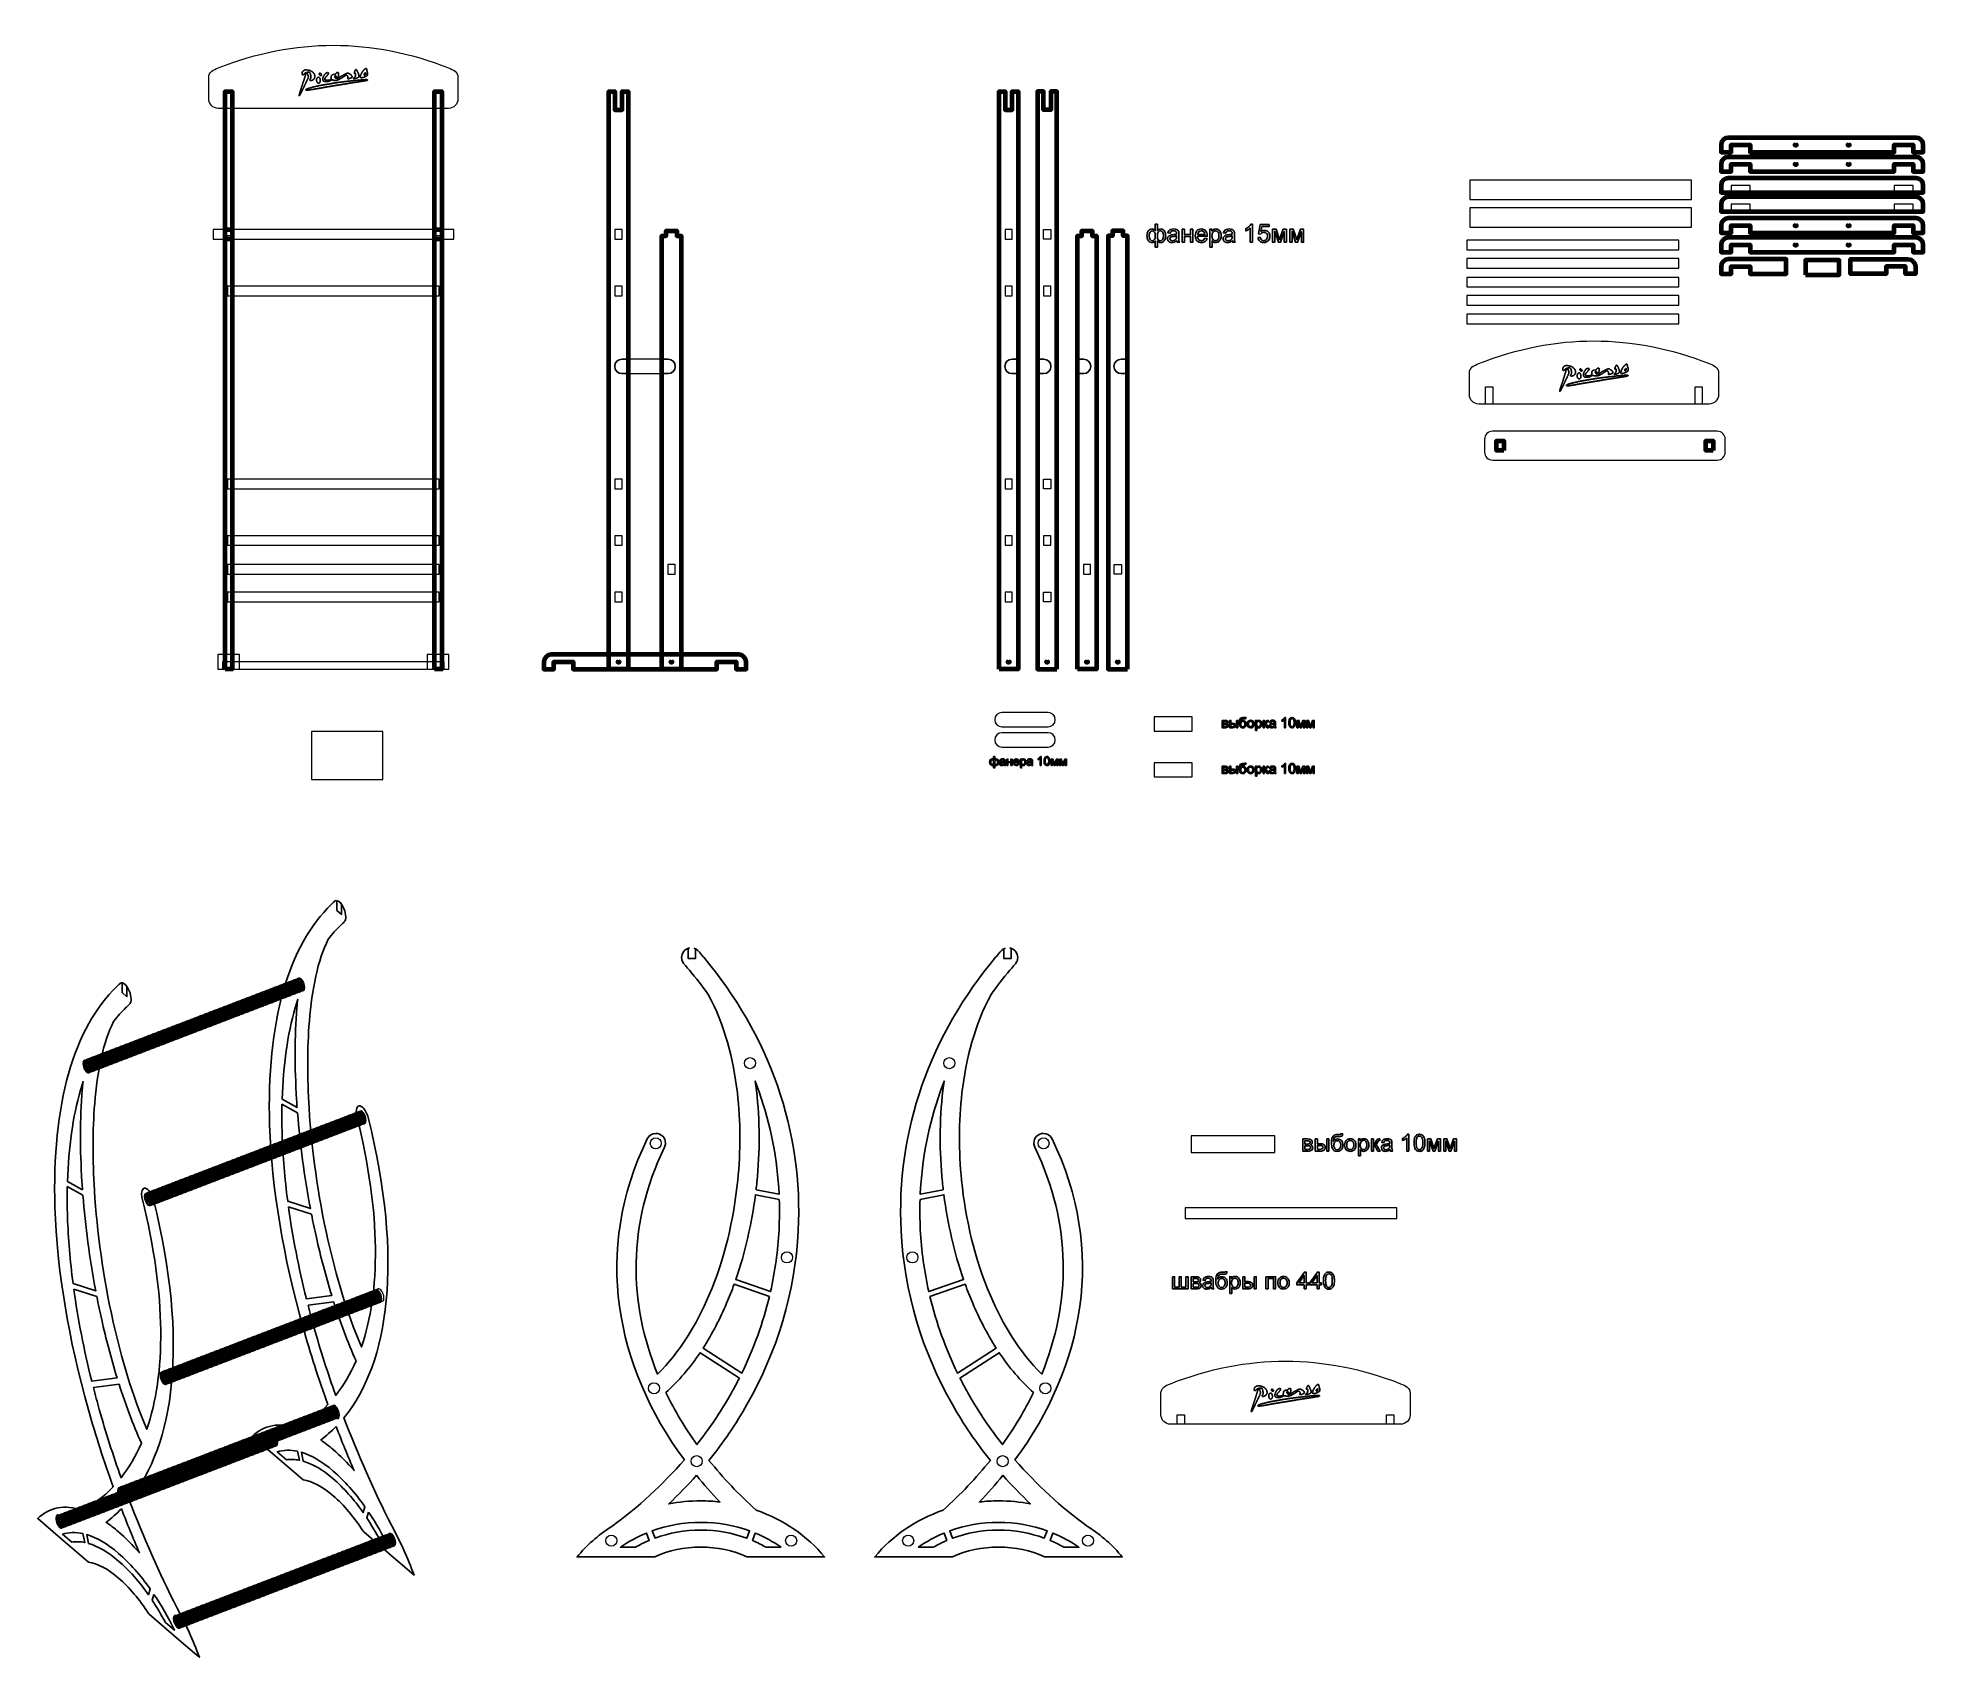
# Model space of a CAD drawing. Header units: centimetres. Extents: x -860 to -17, y -240 to 97.
# Drawn here: x -859.5 to -467.9, y -239.6 to 96.8 of the extents above; entities outside this region: 1.
import ezdxf

# ---------------------------------------------------------------- set-up
doc = ezdxf.new("R2010")
doc.units = ezdxf.units.CM
doc.header["$MEASUREMENT"] = 0
doc.header["$XCLIPFRAME"] = 0
doc.layers.add('layer 1', color=7, linetype='Continuous')
picture_1 = doc.add_image_def('image1.jpg', size_in_pixel=(6389, 2828))

msp = doc.modelspace()

# ---------------------------------------------------------------- linework, layer by layer
at = {"layer": 'layer 1', "color": 114, "lineweight": 20}
for points in [[(-562.06843, 63.19782), (-516.06843, 63.19782), (-516.06843, 67.19782), (-562.06843, 67.19782), (-562.06843, 63.19782)], [(-562.06843, 57.47124), (-516.06843, 57.47124), (-516.06843, 61.47124), (-562.06843, 61.47124), (-562.06843, 57.47124)], [(-820.63854, -34.32377), (-819.13854, -34.32377), (-819.13854, 55.67623), (-820.63854, 55.67623), (-820.63854, -34.32377)], [(-777.13854, -34.32377), (-775.63854, -34.32377), (-775.63854, 55.67623), (-777.13854, 55.67623), (-777.13854, -34.32377)], [(-822.13854, -34.32377), (-820.63854, -34.32377), (-820.63854, -31.32377), (-822.13854, -31.32377), (-822.13854, -34.32377)], [(-819.13854, -34.32377), (-817.63854, -34.32377), (-817.63854, -31.32377), (-819.13854, -31.32377), (-819.13854, -34.32377)], [(-778.63854, -34.32377), (-777.13854, -34.32377), (-777.13854, -31.32377), (-778.63854, -31.32377), (-778.63854, -34.32377)], [(-775.63854, -34.32377), (-774.13854, -34.32377), (-774.13854, -31.32377), (-775.63854, -31.32377), (-775.63854, -34.32377)], [(-821.13854, -34.32377), (-775.13854, -34.32377), (-775.13854, -32.82377), (-821.13854, -32.82377), (-821.13854, -34.32377)]]:
    msp.add_lwpolyline(points, close=True, dxfattribs=at)
at = {"layer": 'layer 1', "color": 142, "lineweight": 20}
for points in [[(-507.8226, 64.65181), (-503.8226, 64.65181), (-503.8226, 66.15181), (-507.8226, 66.15181), (-507.8226, 64.65181)], [(-473.9658, 64.65181), (-469.9658, 64.65181), (-469.9658, 66.15181), (-473.9658, 66.15181), (-473.9658, 64.65181)], [(-507.8226, 60.7379), (-503.8226, 60.7379), (-503.8226, 62.2379), (-507.8226, 62.2379), (-507.8226, 60.7379)], [(-473.9658, 60.7379), (-469.9658, 60.7379), (-469.9658, 62.2379), (-473.9658, 62.2379), (-473.9658, 60.7379)], [(-739.65795, 43.20081), (-738.15795, 43.20081), (-738.15795, 45.20081), (-739.65795, 45.20081), (-739.65795, 43.20081)], [(-658.62347, 43.20081), (-657.12347, 43.20081), (-657.12347, 45.20081), (-658.62347, 45.20081), (-658.62347, 43.20081)], [(-650.62669, 43.20081), (-649.12669, 43.20081), (-649.12669, 45.20081), (-650.62669, 45.20081), (-650.62669, 43.20081)], [(-739.65795, -8.61152), (-738.15795, -8.61152), (-738.15795, -6.61152), (-739.65795, -6.61152), (-739.65795, -8.61152)], [(-658.62347, -8.61152), (-657.12347, -8.61152), (-657.12347, -6.61152), (-658.62347, -6.61152), (-658.62347, -8.61152)], [(-650.62669, -8.61152), (-649.12669, -8.61152), (-649.12669, -6.61152), (-650.62669, -6.61152), (-650.62669, -8.61152)], [(-627.61471, -47.18445), (-619.78799, -47.18445), (-619.78799, -44.24943), (-627.61471, -44.24943), (-627.61471, -47.18445)], [(-627.61471, -56.69696), (-619.78799, -56.69696), (-619.78799, -53.76194), (-627.61471, -53.76194), (-627.61471, -56.69696)]]:
    msp.add_lwpolyline(points, close=True, dxfattribs=at)
at = {"layer": 'layer 1', "color": 242, "lineweight": 158}
msp.add_lwpolyline([(-492.39419, 47.60146), (-485.39419, 47.60146), (-485.39419, 50.60522), (-492.39419, 50.60522), (-492.39419, 47.60146)], close=True, dxfattribs=at)
at = {"layer": 'layer 1', "color": 242, "lineweight": 20}
msp.add_lwpolyline([(-820.13854, 43.20081), (-776.13854, 43.20081), (-776.13854, 45.20081), (-820.13854, 45.20081), (-820.13854, 43.20081)], close=True, dxfattribs=at)
at = {"layer": 'layer 1', "color": 240, "lineweight": 20}
msp.add_lwpolyline([(-820.13854, -8.61152), (-776.13854, -8.61152), (-776.13854, -6.61152), (-820.13854, -6.61152), (-820.13854, -8.61152)], close=True, dxfattribs=at)
at = {"layer": 'layer 1', "color": 250, "lineweight": 20}
for points in [[(-820.63854, -34.32377), (-819.13854, -34.32377), (-819.13854, -31.32377), (-820.63854, -31.32377), (-820.63854, -34.32377)], [(-777.13854, -34.32377), (-775.63854, -34.32377), (-775.63854, -31.32377), (-777.13854, -31.32377), (-777.13854, -34.32377)], [(-802.66227, -57.25769), (-787.85415, -57.25769), (-787.85415, -47.32153), (-802.66227, -47.32153), (-802.66227, -57.25769)]]:
    msp.add_lwpolyline(points, close=True, dxfattribs=at)
at = {"layer": 'layer 1', "color": 177, "lineweight": 20}
msp.add_lwpolyline([(-619.95808, -134.74658), (-602.55422, -134.74658), (-602.55422, -131.26582), (-619.95808, -131.26582), (-619.95808, -134.74658)], close=True, dxfattribs=at)
at = {"layer": 'layer 1', "color": 242, "lineweight": 158}
for centre in [(-494.3942, 74.55349), (-483.3942, 74.55349), (-494.3942, 70.53525), (-483.3942, 70.53525), (-494.3942, 57.80623), (-483.3942, 57.80623), (-494.3942, 53.78799), (-483.3942, 53.78799), (-738.90795, -32.82377), (-727.90795, -32.82377), (-657.87347, -32.82377), (-649.87669, -32.82377), (-641.60651, -32.82377), (-635.20906, -32.82377)]:
    msp.add_ellipse(centre, major_axis=(0, 0.15), ratio=1, dxfattribs=at)
at = {"layer": 'layer 1', "color": 177, "lineweight": 20}
for centre in [(-711.60521, -116.17668), (-670.1898, -116.17668), (-731.16831, -132.82498), (-650.6267, -132.82498), (-703.9322, -156.53016), (-677.86281, -156.53016), (-731.55243, -183.69916), (-650.24258, -183.69916), (-722.66716, -198.85496), (-659.12785, -198.85496), (-740.39862, -215.35655), (-703.05147, -215.35655), (-678.74354, -215.35655), (-641.39639, -215.35655)]:
    msp.add_ellipse(centre, major_axis=(0, 1.15), ratio=1, dxfattribs=at)
at = {"layer": 'layer 1', "color": 250, "lineweight": 20}
for points, knots in [([(-822.04142, 82.13797), (-806.10617, 82.13797), (-790.17092, 82.13797), (-774.23567, 82.13797), (-774.23567, 82.13797), (-773.1452, 82.13797), (-772.25301, 83.03016), (-772.25301, 84.12063), (-772.25301, 84.12063), (-772.25301, 85.60916), (-772.25301, 87.0977), (-772.25301, 88.58623), (-772.25301, 88.58623), (-772.25301, 89.6767), (-773.21986, 90.17239), (-774.23567, 90.56889), (-774.23567, 90.56889), (-790.17092, 96.78881), (-806.10617, 96.8197), (-822.04142, 90.56889), (-822.04142, 90.56889), (-823.05657, 90.17069), (-824.02408, 89.67669), (-824.02408, 88.58623), (-824.02408, 88.58623), (-824.02408, 87.0977), (-824.02408, 85.60916), (-824.02408, 84.12063), (-824.02408, 84.12063), (-824.02408, 83.03017), (-823.13189, 82.13797), (-822.04142, 82.13797)], [0, 0, 0, 0, 0.111111111, 0.111111111, 0.111111111, 0.111111111, 0.222222222, 0.222222222, 0.222222222, 0.222222222, 0.333333333, 0.333333333, 0.333333333, 0.333333333, 0.444444444, 0.444444444, 0.444444444, 0.444444444, 0.555555556, 0.555555556, 0.555555556, 0.555555556, 0.666666667, 0.666666667, 0.666666667, 0.666666667, 0.777777778, 0.777777778, 0.777777778, 0.777777778, 1, 1, 1, 1]), ([(-820.63854, 82.13797), (-820.63854, 82.13797), (-819.13853, 82.13797), (-819.13853, 82.13797), (-819.13853, 82.13797), (-819.13853, 82.13797), (-819.13853, 85.67624), (-819.13853, 85.67624), (-819.13853, 85.67624), (-819.13853, 85.67624), (-820.63854, 85.67624), (-820.63854, 85.67624), (-820.63854, 85.67624), (-820.63854, 85.67624), (-820.63854, 82.13797), (-820.63854, 82.13797)], [0, 0, 0, 0, 0.2, 0.2, 0.2, 0.2, 0.4, 0.4, 0.4, 0.4, 0.6, 0.6, 0.6, 0.6, 1, 1, 1, 1]), ([(-777.13855, 82.13797), (-777.13855, 82.13797), (-775.63854, 82.13797), (-775.63854, 82.13797), (-775.63854, 82.13797), (-775.63854, 82.13797), (-775.63854, 85.67624), (-775.63854, 85.67624), (-775.63854, 85.67624), (-775.63854, 85.67624), (-777.13855, 85.67624), (-777.13855, 85.67624), (-777.13855, 85.67624), (-777.13855, 85.67624), (-777.13855, 82.13797), (-777.13855, 82.13797)], [0, 0, 0, 0, 0.2, 0.2, 0.2, 0.2, 0.4, 0.4, 0.4, 0.4, 0.6, 0.6, 0.6, 0.6, 1, 1, 1, 1]), ([(-560.19853, 20.73121), (-544.26328, 20.73121), (-528.32803, 20.73121), (-512.39278, 20.73121), (-512.39278, 20.73121), (-511.30231, 20.73121), (-510.41012, 21.6234), (-510.41012, 22.71387), (-510.41012, 22.71387), (-510.41012, 24.2024), (-510.41012, 25.69094), (-510.41012, 27.17947), (-510.41012, 27.17947), (-510.41012, 28.26994), (-511.37697, 28.76563), (-512.39278, 29.16213), (-512.39278, 29.16213), (-528.32803, 35.38205), (-544.26328, 35.41294), (-560.19853, 29.16213), (-560.19853, 29.16213), (-561.21368, 28.76393), (-562.18119, 28.26993), (-562.18119, 27.17947), (-562.18119, 27.17947), (-562.18119, 25.69094), (-562.18119, 24.2024), (-562.18119, 22.71387), (-562.18119, 22.71387), (-562.18119, 21.62341), (-561.289, 20.73121), (-560.19853, 20.73121)], [0, 0, 0, 0, 0.111111111, 0.111111111, 0.111111111, 0.111111111, 0.222222222, 0.222222222, 0.222222222, 0.222222222, 0.333333333, 0.333333333, 0.333333333, 0.333333333, 0.444444444, 0.444444444, 0.444444444, 0.444444444, 0.555555556, 0.555555556, 0.555555556, 0.555555556, 0.666666667, 0.666666667, 0.666666667, 0.666666667, 0.777777778, 0.777777778, 0.777777778, 0.777777778, 1, 1, 1, 1]), ([(-557.37038, 15.07741), (-557.37038, 15.07741), (-510.68772, 15.07741), (-510.68772, 15.07741), (-510.68772, 15.07741), (-509.77545, 15.07741), (-509.02905, 14.33101), (-509.02905, 13.41873), (-509.02905, 13.41873), (-509.02905, 13.41873), (-509.02905, 10.73609), (-509.02905, 10.73609), (-509.02905, 10.73609), (-509.02905, 9.82381), (-509.77545, 9.07741), (-510.68772, 9.07741), (-510.68772, 9.07741), (-510.68772, 9.07741), (-557.37038, 9.07741), (-557.37038, 9.07741), (-557.37038, 9.07741), (-558.28265, 9.07741), (-559.02905, 9.82381), (-559.02905, 10.73609), (-559.02905, 10.73609), (-559.02905, 10.73609), (-559.02905, 13.41873), (-559.02905, 13.41873), (-559.02905, 13.41873), (-559.02905, 14.33101), (-558.28265, 15.07741), (-557.37038, 15.07741)], [0, 0, 0, 0, 0.111111111, 0.111111111, 0.111111111, 0.111111111, 0.222222222, 0.222222222, 0.222222222, 0.222222222, 0.333333333, 0.333333333, 0.333333333, 0.333333333, 0.444444444, 0.444444444, 0.444444444, 0.444444444, 0.555555556, 0.555555556, 0.555555556, 0.555555556, 0.666666667, 0.666666667, 0.666666667, 0.666666667, 0.777777778, 0.777777778, 0.777777778, 0.777777778, 1, 1, 1, 1]), ([(-624.26505, -191.18173), (-608.3298, -191.18173), (-592.39455, -191.18173), (-576.4593, -191.18173), (-576.4593, -191.18173), (-575.36883, -191.18173), (-574.47664, -190.28954), (-574.47664, -189.19907), (-574.47664, -189.19907), (-574.47664, -187.71054), (-574.47664, -186.222), (-574.47664, -184.73347), (-574.47664, -184.73347), (-574.47664, -183.643), (-575.44349, -183.14731), (-576.4593, -182.75081), (-576.4593, -182.75081), (-592.39455, -176.53089), (-608.3298, -176.5), (-624.26505, -182.75081), (-624.26505, -182.75081), (-625.2802, -183.14901), (-626.24771, -183.64301), (-626.24771, -184.73347), (-626.24771, -184.73347), (-626.24771, -186.222), (-626.24771, -187.71054), (-626.24771, -189.19907), (-626.24771, -189.19907), (-626.24771, -190.28953), (-625.35552, -191.18173), (-624.26505, -191.18173)], [0, 0, 0, 0, 0.111111111, 0.111111111, 0.111111111, 0.111111111, 0.222222222, 0.222222222, 0.222222222, 0.222222222, 0.333333333, 0.333333333, 0.333333333, 0.333333333, 0.444444444, 0.444444444, 0.444444444, 0.444444444, 0.555555556, 0.555555556, 0.555555556, 0.555555556, 0.666666667, 0.666666667, 0.666666667, 0.666666667, 0.777777778, 0.777777778, 0.777777778, 0.777777778, 1, 1, 1, 1])]:
    msp.add_open_spline(points, degree=3, knots=knots, dxfattribs=at)
at = {"layer": 'layer 1', "color": 250}
for points, knots in [([(-804.06848, 90.09594), (-804.06848, 90.09594), (-804.13965, 90.07221), (-804.13965, 90.07221), (-804.13965, 90.07221), (-804.13965, 90.07221), (-804.18709, 90.0485), (-804.18709, 90.0485), (-804.18709, 90.0485), (-804.18709, 90.0485), (-804.23453, 90.02477), (-804.23453, 90.02477), (-804.23453, 90.02477), (-804.23453, 90.02477), (-804.25824, 90.00106), (-804.25824, 90.00106), (-804.25824, 90.00106), (-804.25824, 90.00106), (-804.30568, 89.97733), (-804.30568, 89.97733), (-804.30568, 89.97733), (-804.30568, 89.97733), (-804.32941, 89.95362), (-804.32941, 89.95362), (-804.32941, 89.95362), (-804.32941, 89.95362), (-804.37685, 89.92989), (-804.37685, 89.92989), (-804.37685, 89.92989), (-804.37685, 89.92989), (-804.40056, 89.90618), (-804.40056, 89.90618), (-804.40056, 89.90618), (-804.40056, 89.90618), (-804.42429, 89.88245), (-804.42429, 89.88245), (-804.42429, 89.88245), (-804.42429, 89.88245), (-804.448, 89.85874), (-804.448, 89.85874), (-804.448, 89.85874), (-804.448, 89.85874), (-804.47173, 89.83501), (-804.47173, 89.83501), (-804.47173, 89.83501), (-804.47173, 89.83501), (-804.49544, 89.8113), (-804.49544, 89.8113), (-804.49544, 89.8113), (-804.49544, 89.8113), (-804.51917, 89.78757), (-804.51917, 89.78757), (-804.51917, 89.78757), (-804.51917, 89.78757), (-804.54288, 89.74013), (-804.54288, 89.74013), (-804.54288, 89.74013), (-804.54288, 89.74013), (-804.56661, 89.69269), (-804.56661, 89.69269), (-804.56661, 89.69269), (-804.56661, 89.69269), (-804.59032, 89.66898), (-804.59032, 89.66898), (-804.59032, 89.66898), (-804.59032, 89.66898), (-804.61405, 89.59782), (-804.61405, 89.59782), (-804.61405, 89.59782), (-804.61405, 89.59782), (-804.63776, 89.52666), (-804.63776, 89.52666), (-804.63776, 89.52666), (-804.63776, 89.52666), (-804.63776, 89.26574), (-804.63776, 89.26574), (-804.63776, 89.26574), (-804.63776, 89.26574), (-804.61405, 89.19459), (-804.61405, 89.19459), (-804.61405, 89.19459), (-804.61405, 89.19459), (-804.59032, 89.14715), (-804.59032, 89.14715), (-804.59032, 89.14715), (-804.59032, 89.14715), (-804.54288, 89.12342), (-804.54288, 89.12342), (-804.54288, 89.12342), (-804.54288, 89.12342), (-804.40056, 89.12342), (-804.40056, 89.12342), (-804.40056, 89.12342), (-804.40056, 89.12342), (-804.35312, 89.14715), (-804.35312, 89.14715), (-804.35312, 89.14715), (-804.35312, 89.14715), (-804.30568, 89.17086), (-804.30568, 89.17086), (-804.30568, 89.17086), (-804.30568, 89.17086), (-804.28197, 89.19459), (-804.28197, 89.19459), (-804.28197, 89.19459), (-804.28197, 89.19459), (-804.25824, 89.2183), (-804.25824, 89.2183), (-804.25824, 89.2183), (-804.25824, 89.2183), (-804.23453, 89.24203), (-804.23453, 89.24203), (-804.23453, 89.24203), (-804.23453, 89.24203), (-804.2108, 89.26574), (-804.2108, 89.26574), (-804.2108, 89.26574), (-804.2108, 89.26574), (-804.18709, 89.28947), (-804.18709, 89.28947), (-804.18709, 89.28947), (-804.18709, 89.28947), (-804.16336, 89.31318), (-804.16336, 89.31318), (-804.16336, 89.31318), (-804.16336, 89.31318), (-804.13965, 89.33691), (-804.13965, 89.33691), (-804.13965, 89.33691), (-804.13965, 89.33691), (-804.11592, 89.36062), (-804.11592, 89.36062), (-804.11592, 89.36062), (-804.11592, 89.36062), (-804.09221, 89.38435), (-804.09221, 89.38435), (-804.09221, 89.38435), (-804.09221, 89.38435), (-804.06848, 89.40806), (-804.06848, 89.40806), (-804.06848, 89.40806), (-804.06848, 89.40806), (-804.04477, 89.43179), (-804.04477, 89.43179), (-804.04477, 89.43179), (-804.04477, 89.43179), (-804.02104, 89.4555), (-804.02104, 89.4555), (-804.02104, 89.4555), (-804.02104, 89.4555), (-803.99733, 89.47922), (-803.99733, 89.47922), (-803.99733, 89.47922), (-803.99733, 89.47922), (-803.9736, 89.50294), (-803.9736, 89.50294), (-803.9736, 89.50294), (-803.9736, 89.50294), (-803.94989, 89.52666), (-803.94989, 89.52666), (-803.94989, 89.52666), (-803.94989, 89.52666), (-803.92616, 89.55038), (-803.92616, 89.55038), (-803.92616, 89.55038), (-803.92616, 89.55038), (-803.82881, 89.57401), (-803.82881, 89.57401), (-803.82881, 89.57401), (-803.82881, 89.57401), (-803.85501, 89.33691), (-803.85501, 89.33691), (-803.85501, 89.33691), (-803.85501, 89.33691), (-803.87872, 89.24203), (-803.87872, 89.24203), (-803.87872, 89.24203), (-803.87872, 89.24203), (-803.90245, 89.17086), (-803.90245, 89.17086), (-803.90245, 89.17086), (-803.90245, 89.17086), (-803.92616, 89.07598), (-803.92616, 89.07598), (-803.92616, 89.07598), (-803.92616, 89.07598), (-803.94989, 89.00483), (-803.94989, 89.00483), (-803.94989, 89.00483), (-803.94989, 89.00483), (-803.9736, 88.90995), (-803.9736, 88.90995), (-803.9736, 88.90995), (-803.9736, 88.90995), (-803.99733, 88.83878), (-803.99733, 88.83878), (-803.99733, 88.83878), (-803.99733, 88.83878), (-804.02104, 88.76763), (-804.02104, 88.76763), (-804.02104, 88.76763), (-804.02104, 88.76763), (-804.04477, 88.69646), (-804.04477, 88.69646), (-804.04477, 88.69646), (-804.04477, 88.69646), (-804.06848, 88.60158), (-804.06848, 88.60158), (-804.06848, 88.60158), (-804.06848, 88.60158), (-804.09221, 88.53043), (-804.09221, 88.53043), (-804.09221, 88.53043), (-804.09221, 88.53043), (-804.11592, 88.45928), (-804.11592, 88.45928), (-804.11592, 88.45928), (-804.11592, 88.45928), (-804.13965, 88.38811), (-804.13965, 88.38811), (-804.13965, 88.38811), (-804.13965, 88.38811), (-804.16336, 88.31696), (-804.16336, 88.31696), (-804.16336, 88.31696), (-804.16336, 88.31696), (-804.18709, 88.24579), (-804.18709, 88.24579), (-804.18709, 88.24579), (-804.18709, 88.24579), (-804.2108, 88.17464), (-804.2108, 88.17464), (-804.2108, 88.17464), (-804.2108, 88.17464), (-804.23453, 88.10347), (-804.23453, 88.10347), (-804.23453, 88.10347), (-804.23453, 88.10347), (-804.25824, 88.03232), (-804.25824, 88.03232), (-804.25824, 88.03232), (-804.25824, 88.03232), (-804.28197, 87.93744), (-804.28197, 87.93744), (-804.28197, 87.93744), (-804.28197, 87.93744), (-804.30568, 87.86627), (-804.30568, 87.86627), (-804.30568, 87.86627), (-804.30568, 87.86627), (-804.32941, 87.79512), (-804.32941, 87.79512), (-804.32941, 87.79512), (-804.32941, 87.79512), (-804.35312, 87.72395), (-804.35312, 87.72395), (-804.35312, 87.72395), (-804.35312, 87.72395), (-804.37685, 87.6528), (-804.37685, 87.6528), (-804.37685, 87.6528), (-804.37685, 87.6528), (-804.40056, 87.58163), (-804.40056, 87.58163), (-804.40056, 87.58163), (-804.40056, 87.58163), (-804.42429, 87.51048), (-804.42429, 87.51048), (-804.42429, 87.51048), (-804.42429, 87.51048), (-804.448, 87.43931), (-804.448, 87.43931), (-804.448, 87.43931), (-804.448, 87.43931), (-804.47173, 87.36816), (-804.47173, 87.36816), (-804.47173, 87.36816), (-804.47173, 87.36816), (-804.49544, 87.29699), (-804.49544, 87.29699), (-804.49544, 87.29699), (-804.49544, 87.29699), (-804.51917, 87.22584), (-804.51917, 87.22584), (-804.51917, 87.22584), (-804.51917, 87.22584), (-804.54288, 87.15468), (-804.54288, 87.15468), (-804.54288, 87.15468), (-804.54288, 87.15468), (-804.56661, 87.0598), (-804.56661, 87.0598), (-804.56661, 87.0598), (-804.56661, 87.0598), (-804.59032, 86.98865), (-804.59032, 86.98865), (-804.59032, 86.98865), (-804.59032, 86.98865), (-804.61405, 86.91748), (-804.61405, 86.91748), (-804.61405, 86.91748), (-804.61405, 86.91748), (-804.63776, 86.84633), (-804.63776, 86.84633), (-804.63776, 86.84633), (-804.63776, 86.84633), (-804.66149, 86.77516), (-804.66149, 86.77516), (-804.66149, 86.77516), (-804.66149, 86.77516), (-804.6852, 86.70401), (-804.6852, 86.70401), (-804.6852, 86.70401), (-804.6852, 86.70401), (-804.70893, 86.63286), (-804.70893, 86.63286), (-804.70893, 86.63286), (-804.70893, 86.63286), (-804.73264, 86.56169), (-804.73264, 86.56169), (-804.73264, 86.56169), (-804.73264, 86.56169), (-804.75637, 86.49054), (-804.75637, 86.49054), (-804.75637, 86.49054), (-804.75637, 86.49054), (-804.78008, 86.41937), (-804.78008, 86.41937), (-804.78008, 86.41937), (-804.78008, 86.41937), (-804.80381, 86.34822), (-804.80381, 86.34822), (-804.80381, 86.34822), (-804.80381, 86.34822), (-804.82752, 86.27705), (-804.82752, 86.27705), (-804.82752, 86.27705), (-804.82752, 86.27705), (-804.85125, 86.2059), (-804.85125, 86.2059), (-804.85125, 86.2059), (-804.85125, 86.2059), (-804.87496, 86.13473), (-804.87496, 86.13473), (-804.87496, 86.13473), (-804.87496, 86.13473), (-804.89869, 86.06358), (-804.89869, 86.06358), (-804.89869, 86.06358), (-804.89869, 86.06358), (-804.9224, 85.99241), (-804.9224, 85.99241), (-804.9224, 85.99241), (-804.9224, 85.99241), (-804.94613, 85.92126), (-804.94613, 85.92126), (-804.94613, 85.92126), (-804.94613, 85.92126), (-804.96984, 85.85009), (-804.96984, 85.85009), (-804.96984, 85.85009), (-804.96984, 85.85009), (-804.99357, 85.77894), (-804.99357, 85.77894), (-804.99357, 85.77894), (-804.99357, 85.77894), (-805.01728, 85.70777), (-805.01728, 85.70777), (-805.01728, 85.70777), (-805.01728, 85.70777), (-805.04101, 85.63662), (-805.04101, 85.63662), (-805.04101, 85.63662), (-805.04101, 85.63662), (-805.06472, 85.56545), (-805.06472, 85.56545), (-805.06472, 85.56545), (-805.06472, 85.56545), (-805.08845, 85.47057), (-805.08845, 85.47057), (-805.08845, 85.47057), (-805.08845, 85.47057), (-805.11216, 85.39942), (-805.11216, 85.39942), (-805.11216, 85.39942), (-805.11216, 85.39942), (-805.13589, 85.32825), (-805.13589, 85.32825), (-805.13589, 85.32825), (-805.13589, 85.32825), (-805.1596, 85.2571), (-805.1596, 85.2571), (-805.1596, 85.2571), (-805.1596, 85.2571), (-805.18333, 85.16222), (-805.18333, 85.16222), (-805.18333, 85.16222), (-805.18333, 85.16222), (-805.20704, 85.09105), (-805.20704, 85.09105), (-805.20704, 85.09105), (-805.20704, 85.09105), (-805.23076, 85.0199), (-805.23076, 85.0199), (-805.23076, 85.0199), (-805.23076, 85.0199), (-805.25448, 84.94873), (-805.25448, 84.94873), (-805.25448, 84.94873), (-805.25448, 84.94873), (-805.25448, 84.7827), (-805.25448, 84.7827), (-805.25448, 84.7827), (-805.25448, 84.7827), (-805.1596, 84.7827), (-805.1596, 84.7827), (-805.1596, 84.7827), (-805.1596, 84.7827), (-805.13589, 84.83014), (-805.13589, 84.83014), (-805.13589, 84.83014), (-805.13589, 84.83014), (-805.11216, 84.85386), (-805.11216, 84.85386), (-805.11216, 84.85386), (-805.11216, 84.85386), (-805.08845, 84.87758), (-805.08845, 84.87758), (-805.08845, 84.87758), (-805.08845, 84.87758), (-805.06472, 84.92502), (-805.06472, 84.92502), (-805.06472, 84.92502), (-805.06472, 84.92502), (-805.04101, 84.97246), (-805.04101, 84.97246), (-805.04101, 84.97246), (-805.04101, 84.97246), (-805.01728, 85.0199), (-805.01728, 85.0199), (-805.01728, 85.0199), (-805.01728, 85.0199), (-804.99357, 85.06734), (-804.99357, 85.06734), (-804.99357, 85.06734), (-804.99357, 85.06734), (-804.96984, 85.11478), (-804.96984, 85.11478), (-804.96984, 85.11478), (-804.96984, 85.11478), (-804.94613, 85.16222), (-804.94613, 85.16222), (-804.94613, 85.16222), (-804.94613, 85.16222), (-804.9224, 85.20966), (-804.9224, 85.20966), (-804.9224, 85.20966), (-804.9224, 85.20966), (-804.89869, 85.2571), (-804.89869, 85.2571), (-804.89869, 85.2571), (-804.89869, 85.2571), (-804.87496, 85.30454), (-804.87496, 85.30454), (-804.87496, 85.30454), (-804.87496, 85.30454), (-804.85125, 85.35198), (-804.85125, 85.35198), (-804.85125, 85.35198), (-804.85125, 85.35198), (-804.82752, 85.42313), (-804.82752, 85.42313), (-804.82752, 85.42313), (-804.82752, 85.42313), (-804.80381, 85.47057), (-804.80381, 85.47057), (-804.80381, 85.47057), (-804.80381, 85.47057), (-804.78008, 85.51801), (-804.78008, 85.51801), (-804.78008, 85.51801), (-804.78008, 85.51801), (-804.75637, 85.56545), (-804.75637, 85.56545), (-804.75637, 85.56545), (-804.75637, 85.56545), (-804.73264, 85.61289), (-804.73264, 85.61289), (-804.73264, 85.61289), (-804.73264, 85.61289), (-804.70893, 85.66033), (-804.70893, 85.66033), (-804.70893, 85.66033), (-804.70893, 85.66033), (-804.6852, 85.70777), (-804.6852, 85.70777), (-804.6852, 85.70777), (-804.6852, 85.70777), (-804.66149, 85.75521), (-804.66149, 85.75521), (-804.66149, 85.75521), (-804.66149, 85.75521), (-804.63776, 85.80265), (-804.63776, 85.80265), (-804.63776, 85.80265), (-804.63776, 85.80265), (-804.61405, 85.85009), (-804.61405, 85.85009), (-804.61405, 85.85009), (-804.61405, 85.85009), (-804.59032, 85.89753), (-804.59032, 85.89753), (-804.59032, 85.89753), (-804.59032, 85.89753), (-804.56661, 85.94497), (-804.56661, 85.94497), (-804.56661, 85.94497), (-804.56661, 85.94497), (-804.54288, 85.99241), (-804.54288, 85.99241), (-804.54288, 85.99241), (-804.54288, 85.99241), (-804.51917, 86.03985), (-804.51917, 86.03985), (-804.51917, 86.03985), (-804.51917, 86.03985), (-804.49544, 86.08729), (-804.49544, 86.08729), (-804.49544, 86.08729), (-804.49544, 86.08729), (-804.47173, 86.13473), (-804.47173, 86.13473), (-804.47173, 86.13473), (-804.47173, 86.13473), (-804.448, 86.2059), (-804.448, 86.2059), (-804.448, 86.2059), (-804.448, 86.2059), (-804.42429, 86.25334), (-804.42429, 86.25334), (-804.42429, 86.25334), (-804.42429, 86.25334), (-804.40056, 86.30078), (-804.40056, 86.30078), (-804.40056, 86.30078), (-804.40056, 86.30078), (-804.37685, 86.34822), (-804.37685, 86.34822), (-804.37685, 86.34822), (-804.37685, 86.34822), (-804.35312, 86.39566), (-804.35312, 86.39566), (-804.35312, 86.39566), (-804.35312, 86.39566), (-804.32941, 86.4431), (-804.32941, 86.4431), (-804.32941, 86.4431), (-804.32941, 86.4431), (-804.30568, 86.49054), (-804.30568, 86.49054), (-804.30568, 86.49054), (-804.30568, 86.49054), (-804.28197, 86.53798), (-804.28197, 86.53798), (-804.28197, 86.53798), (-804.28197, 86.53798), (-804.25824, 86.58542), (-804.25824, 86.58542), (-804.25824, 86.58542), (-804.25824, 86.58542), (-804.23453, 86.63286), (-804.23453, 86.63286), (-804.23453, 86.63286), (-804.23453, 86.63286), (-804.2108, 86.68028), (-804.2108, 86.68028), (-804.2108, 86.68028), (-804.2108, 86.68028), (-804.18709, 86.72772), (-804.18709, 86.72772), (-804.18709, 86.72772), (-804.18709, 86.72772), (-804.16336, 86.77516), (-804.16336, 86.77516), (-804.16336, 86.77516), (-804.16336, 86.77516), (-804.13965, 86.8226), (-804.13965, 86.8226), (-804.13965, 86.8226), (-804.13965, 86.8226), (-804.11592, 86.87004), (-804.11592, 86.87004), (-804.11592, 86.87004), (-804.11592, 86.87004), (-804.09221, 86.94121), (-804.09221, 86.94121), (-804.09221, 86.94121), (-804.09221, 86.94121), (-804.06848, 86.98865), (-804.06848, 86.98865), (-804.06848, 86.98865), (-804.06848, 86.98865), (-804.04477, 87.03609), (-804.04477, 87.03609), (-804.04477, 87.03609), (-804.04477, 87.03609), (-804.02104, 87.08352), (-804.02104, 87.08352), (-804.02104, 87.08352), (-804.02104, 87.08352), (-803.99733, 87.13096), (-803.99733, 87.13096), (-803.99733, 87.13096), (-803.99733, 87.13096), (-803.9736, 87.1784), (-803.9736, 87.1784), (-803.9736, 87.1784), (-803.9736, 87.1784), (-803.94989, 87.22584), (-803.94989, 87.22584), (-803.94989, 87.22584), (-803.94989, 87.22584), (-803.92616, 87.27328), (-803.92616, 87.27328), (-803.92616, 87.27328), (-803.92616, 87.27328), (-803.90245, 87.32072), (-803.90245, 87.32072), (-803.90245, 87.32072), (-803.90245, 87.32072), (-803.87872, 87.39187), (-803.87872, 87.39187), (-803.87872, 87.39187), (-803.87872, 87.39187), (-803.85501, 87.43931), (-803.85501, 87.43931), (-803.85501, 87.43931), (-803.85501, 87.43931), (-803.83128, 87.48675), (-803.83128, 87.48675), (-803.83128, 87.48675), (-803.83128, 87.48675), (-803.80757, 87.53419), (-803.80757, 87.53419), (-803.80757, 87.53419), (-803.80757, 87.53419), (-803.78384, 87.58163), (-803.78384, 87.58163), (-803.78384, 87.58163), (-803.78384, 87.58163), (-803.76013, 87.62907), (-803.76013, 87.62907), (-803.76013, 87.62907), (-803.76013, 87.62907), (-803.7364, 87.67651), (-803.7364, 87.67651), (-803.7364, 87.67651), (-803.7364, 87.67651), (-803.71269, 87.72395), (-803.71269, 87.72395), (-803.71269, 87.72395), (-803.71269, 87.72395), (-803.68896, 87.77139), (-803.68896, 87.77139), (-803.68896, 87.77139), (-803.68896, 87.77139), (-803.66525, 87.84256), (-803.66525, 87.84256), (-803.66525, 87.84256), (-803.66525, 87.84256), (-803.64152, 87.89), (-803.64152, 87.89), (-803.64152, 87.89), (-803.64152, 87.89), (-803.61781, 87.93744), (-803.61781, 87.93744), (-803.61781, 87.93744), (-803.61781, 87.93744), (-803.59408, 87.98488), (-803.59408, 87.98488), (-803.59408, 87.98488), (-803.59408, 87.98488), (-803.57037, 88.03232), (-803.57037, 88.03232), (-803.57037, 88.03232), (-803.57037, 88.03232), (-803.54664, 88.07976), (-803.54664, 88.07976), (-803.54664, 88.07976), (-803.54664, 88.07976), (-803.52293, 88.1272), (-803.52293, 88.1272), (-803.52293, 88.1272), (-803.52293, 88.1272), (-803.4992, 88.19835), (-803.4992, 88.19835), (-803.4992, 88.19835), (-803.4992, 88.19835), (-803.47549, 88.24579), (-803.47549, 88.24579), (-803.47549, 88.24579), (-803.47549, 88.24579), (-803.45178, 88.29323), (-803.45178, 88.29323), (-803.45178, 88.29323), (-803.45178, 88.29323), (-803.42805, 88.3644), (-803.42805, 88.3644), (-803.42805, 88.3644), (-803.42805, 88.3644), (-803.40434, 88.41184), (-803.40434, 88.41184), (-803.40434, 88.41184), (-803.40434, 88.41184), (-803.38061, 88.45928), (-803.38061, 88.45928), (-803.38061, 88.45928), (-803.38061, 88.45928), (-803.3569, 88.53043), (-803.3569, 88.53043), (-803.3569, 88.53043), (-803.3569, 88.53043), (-803.33317, 88.60158), (-803.33317, 88.60158), (-803.33317, 88.60158), (-803.33317, 88.60158), (-803.33317, 88.79134), (-803.33317, 88.79134), (-803.33317, 88.79134), (-803.33317, 88.79134), (-803.3569, 88.86251), (-803.3569, 88.86251), (-803.3569, 88.86251), (-803.3569, 88.86251), (-803.38061, 88.93366), (-803.38061, 88.93366), (-803.38061, 88.93366), (-803.38061, 88.93366), (-803.40434, 89.00483), (-803.40434, 89.00483), (-803.40434, 89.00483), (-803.40434, 89.00483), (-803.42805, 89.07598), (-803.42805, 89.07598), (-803.42805, 89.07598), (-803.42805, 89.07598), (-803.45178, 89.14715), (-803.45178, 89.14715), (-803.45178, 89.14715), (-803.45178, 89.14715), (-803.47549, 89.19459), (-803.47549, 89.19459), (-803.47549, 89.19459), (-803.47549, 89.19459), (-803.4992, 89.26574), (-803.4992, 89.26574), (-803.4992, 89.26574), (-803.4992, 89.26574), (-803.52293, 89.31318), (-803.52293, 89.31318), (-803.52293, 89.31318), (-803.52293, 89.31318), (-803.54664, 89.38435), (-803.54664, 89.38435), (-803.54664, 89.38435), (-803.54664, 89.38435), (-803.57037, 89.43179), (-803.57037, 89.43179), (-803.57037, 89.43179), (-803.57037, 89.43179), (-803.59408, 89.50294), (-803.59408, 89.50294), (-803.59408, 89.50294), (-803.59408, 89.50294), (-803.61781, 89.66898), (-803.61781, 89.66898), (-803.61781, 89.66898), (-803.61781, 89.66898), (-803.57037, 89.66898), (-803.57037, 89.66898), (-803.57037, 89.66898), (-803.57037, 89.66898), (-803.23829, 89.66898), (-803.23829, 89.66898), (-803.23829, 89.66898), (-803.23829, 89.66898), (-803.14341, 89.64525), (-803.14341, 89.64525), (-803.14341, 89.64525), (-803.14341, 89.64525), (-803.07226, 89.62154), (-803.07226, 89.62154), (-803.07226, 89.62154), (-803.07226, 89.62154), (-803.04853, 89.59782), (-803.04853, 89.59782), (-803.04853, 89.59782), (-803.04853, 89.59782), (-803.02482, 89.5741), (-803.02482, 89.5741), (-803.02482, 89.5741), (-803.02482, 89.5741), (-803.00109, 89.52666), (-803.00109, 89.52666), (-803.00109, 89.52666), (-803.00109, 89.52666), (-802.97738, 89.47922), (-802.97738, 89.47922), (-802.97738, 89.47922), (-802.97738, 89.47922), (-802.95366, 89.43179), (-802.95366, 89.43179), (-802.95366, 89.43179), (-802.95366, 89.43179), (-802.92994, 89.38435), (-802.92994, 89.38435), (-802.92994, 89.38435), (-802.92994, 89.38435), (-802.90622, 89.28947), (-802.90622, 89.28947), (-802.90622, 89.28947), (-802.90622, 89.28947), (-802.8825, 89.2183), (-802.8825, 89.2183), (-802.8825, 89.2183), (-802.8825, 89.2183), (-802.85878, 89.12342), (-802.85878, 89.12342), (-802.85878, 89.12342), (-802.85878, 89.12342), (-802.83506, 88.95739), (-802.83506, 88.95739), (-802.83506, 88.95739), (-802.83506, 88.95739), (-802.81134, 88.79134), (-802.81134, 88.79134), (-802.81134, 88.79134), (-802.81134, 88.79134), (-802.81134, 88.43555), (-802.81134, 88.43555), (-802.81134, 88.43555), (-802.81134, 88.43555), (-802.83506, 88.38811), (-802.83506, 88.38811), (-802.83506, 88.38811), (-802.83506, 88.38811), (-802.85878, 88.34067), (-802.85878, 88.34067), (-802.85878, 88.34067), (-802.85878, 88.34067), (-802.8825, 88.29323), (-802.8825, 88.29323), (-802.8825, 88.29323), (-802.8825, 88.29323), (-802.90622, 88.26952), (-802.90622, 88.26952), (-802.90622, 88.26952), (-802.90622, 88.26952), (-802.92994, 88.24579), (-802.92994, 88.24579), (-802.92994, 88.24579), (-802.92994, 88.24579), (-802.95366, 88.19835), (-802.95366, 88.19835), (-802.95366, 88.19835), (-802.95366, 88.19835), (-802.97738, 88.17464), (-802.97738, 88.17464), (-802.97738, 88.17464), (-802.97738, 88.17464), (-803.00109, 88.1272), (-803.00109, 88.1272), (-803.00109, 88.1272), (-803.00109, 88.1272), (-803.00109, 87.98488), (-803.00109, 87.98488), (-803.00109, 87.98488), (-803.00109, 87.98488), (-802.97738, 87.96115), (-802.97738, 87.96115), (-802.97738, 87.96115), (-802.97738, 87.96115), (-802.90622, 87.93744), (-802.90622, 87.93744), (-802.90622, 87.93744), (-802.90622, 87.93744), (-802.81134, 87.93744), (-802.81134, 87.93744), (-802.81134, 87.93744), (-802.81134, 87.93744), (-802.59787, 87.96115), (-802.59787, 87.96115), (-802.59787, 87.96115), (-802.59787, 87.96115), (-802.5267, 87.98488), (-802.5267, 87.98488), (-802.5267, 87.98488), (-802.5267, 87.98488), (-802.47926, 88.00859), (-802.47926, 88.00859), (-802.47926, 88.00859), (-802.47926, 88.00859), (-802.40811, 88.03232), (-802.40811, 88.03232), (-802.40811, 88.03232), (-802.40811, 88.03232), (-802.38438, 88.05603), (-802.38438, 88.05603), (-802.38438, 88.05603), (-802.38438, 88.05603), (-802.33694, 88.07976), (-802.33694, 88.07976), (-802.33694, 88.07976), (-802.33694, 88.07976), (-802.31323, 88.10347), (-802.31323, 88.10347), (-802.31323, 88.10347), (-802.31323, 88.10347), (-802.2895, 88.1272), (-802.2895, 88.1272), (-802.2895, 88.1272), (-802.2895, 88.1272), (-802.26579, 88.15091), (-802.26579, 88.15091), (-802.26579, 88.15091), (-802.26579, 88.15091), (-802.24206, 88.17464), (-802.24206, 88.17464), (-802.24206, 88.17464), (-802.24206, 88.17464), (-802.19462, 88.19835), (-802.19462, 88.19835), (-802.19462, 88.19835), (-802.19462, 88.19835), (-802.17091, 88.24579), (-802.17091, 88.24579), (-802.17091, 88.24579), (-802.17091, 88.24579), (-802.14718, 88.26952), (-802.14718, 88.26952), (-802.14718, 88.26952), (-802.14718, 88.26952), (-802.12347, 88.29323), (-802.12347, 88.29323), (-802.12347, 88.29323), (-802.12347, 88.29323), (-802.09974, 88.31696), (-802.09974, 88.31696), (-802.09974, 88.31696), (-802.09974, 88.31696), (-802.07603, 88.3644), (-802.07603, 88.3644), (-802.07603, 88.3644), (-802.07603, 88.3644), (-802.0523, 88.41184), (-802.0523, 88.41184), (-802.0523, 88.41184), (-802.0523, 88.41184), (-802.02859, 88.45928), (-802.02859, 88.45928), (-802.02859, 88.45928), (-802.02859, 88.45928), (-802.00486, 88.53043), (-802.00486, 88.53043), (-802.00486, 88.53043), (-802.00486, 88.53043), (-801.98115, 88.62531), (-801.98115, 88.62531), (-801.98115, 88.62531), (-801.98115, 88.62531), (-801.98115, 88.88622), (-801.98115, 88.88622), (-801.98115, 88.88622), (-801.98115, 88.88622), (-802.00486, 89.00483), (-802.00486, 89.00483), (-802.00486, 89.00483), (-802.00486, 89.00483), (-802.02859, 89.09971), (-802.02859, 89.09971), (-802.02859, 89.09971), (-802.02859, 89.09971), (-802.0523, 89.17086), (-802.0523, 89.17086), (-802.0523, 89.17086), (-802.0523, 89.17086), (-802.07603, 89.2183), (-802.07603, 89.2183), (-802.07603, 89.2183), (-802.07603, 89.2183), (-802.09974, 89.26574), (-802.09974, 89.26574), (-802.09974, 89.26574), (-802.09974, 89.26574), (-802.12347, 89.31318), (-802.12347, 89.31318), (-802.12347, 89.31318), (-802.12347, 89.31318), (-802.14718, 89.36062), (-802.14718, 89.36062), (-802.14718, 89.36062), (-802.14718, 89.36062), (-802.17091, 89.38435), (-802.17091, 89.38435), (-802.17091, 89.38435), (-802.17091, 89.38435), (-802.19462, 89.43179), (-802.19462, 89.43179), (-802.19462, 89.43179), (-802.19462, 89.43179), (-802.21835, 89.4555), (-802.21835, 89.4555), (-802.21835, 89.4555), (-802.21835, 89.4555), (-802.24206, 89.47922), (-802.24206, 89.47922), (-802.24206, 89.47922), (-802.24206, 89.47922), (-802.26579, 89.50294), (-802.26579, 89.50294), (-802.26579, 89.50294), (-802.26579, 89.50294), (-802.2895, 89.55038), (-802.2895, 89.55038), (-802.2895, 89.55038), (-802.2895, 89.55038), (-802.31323, 89.5741), (-802.31323, 89.5741), (-802.31323, 89.5741), (-802.31323, 89.5741), (-802.33694, 89.59782), (-802.33694, 89.59782), (-802.33694, 89.59782), (-802.33694, 89.59782), (-802.36067, 89.62154), (-802.36067, 89.62154), (-802.36067, 89.62154), (-802.36067, 89.62154), (-802.38438, 89.64525), (-802.38438, 89.64525), (-802.38438, 89.64525), (-802.38438, 89.64525), (-802.43182, 89.66898), (-802.43182, 89.66898), (-802.43182, 89.66898), (-802.43182, 89.66898), (-802.45555, 89.69269), (-802.45555, 89.69269), (-802.45555, 89.69269), (-802.45555, 89.69269), (-802.47926, 89.71642), (-802.47926, 89.71642), (-802.47926, 89.71642), (-802.47926, 89.71642), (-802.50299, 89.74013), (-802.50299, 89.74013), (-802.50299, 89.74013), (-802.50299, 89.74013), (-802.55043, 89.76386), (-802.55043, 89.76386), (-802.55043, 89.76386), (-802.55043, 89.76386), (-802.57414, 89.78757), (-802.57414, 89.78757), (-802.57414, 89.78757), (-802.57414, 89.78757), (-802.62158, 89.8113), (-802.62158, 89.8113), (-802.62158, 89.8113), (-802.62158, 89.8113), (-802.66902, 89.83501), (-802.66902, 89.83501), (-802.66902, 89.83501), (-802.66902, 89.83501), (-802.71646, 89.85874), (-802.71646, 89.85874), (-802.71646, 89.85874), (-802.71646, 89.85874), (-802.7639, 89.88245), (-802.7639, 89.88245), (-802.7639, 89.88245), (-802.7639, 89.88245), (-802.81134, 89.90618), (-802.81134, 89.90618), (-802.81134, 89.90618), (-802.81134, 89.90618), (-802.85878, 89.92989), (-802.85878, 89.92989), (-802.85878, 89.92989), (-802.85878, 89.92989), (-802.90622, 89.95362), (-802.90622, 89.95362), (-802.90622, 89.95362), (-802.90622, 89.95362), (-802.97738, 89.97733), (-802.97738, 89.97733), (-802.97738, 89.97733), (-802.97738, 89.97733), (-803.04853, 90.00106), (-803.04853, 90.00106), (-803.04853, 90.00106), (-803.04853, 90.00106), (-803.1197, 90.02477), (-803.1197, 90.02477), (-803.1197, 90.02477), (-803.1197, 90.02477), (-803.21458, 90.0485), (-803.21458, 90.0485), (-803.21458, 90.0485), (-803.21458, 90.0485), (-803.3569, 90.07221), (-803.3569, 90.07221), (-803.3569, 90.07221), (-803.3569, 90.07221), (-803.47549, 90.09594), (-803.47549, 90.09594), (-803.47549, 90.09594), (-803.47549, 90.09594), (-803.71269, 90.11965), (-803.71269, 90.11965), (-803.71269, 90.11965), (-803.71269, 90.11965), (-803.9736, 90.11965), (-803.9736, 90.11965), (-803.9736, 90.11965), (-803.9736, 90.11965), (-804.06848, 90.09594), (-804.06848, 90.09594)], [0, 0, 0, 0, 0.003533569, 0.003533569, 0.003533569, 0.003533569, 0.007067138, 0.007067138, 0.007067138, 0.007067138, 0.010600707, 0.010600707, 0.010600707, 0.010600707, 0.014134276, 0.014134276, 0.014134276, 0.014134276, 0.017667845, 0.017667845, 0.017667845, 0.017667845, 0.021201413, 0.021201413, 0.021201413, 0.021201413, 0.024734982, 0.024734982, 0.024734982, 0.024734982, 0.028268551, 0.028268551, 0.028268551, 0.028268551, 0.03180212, 0.03180212, 0.03180212, 0.03180212, 0.035335689, 0.035335689, 0.035335689, 0.035335689, 0.038869258, 0.038869258, 0.038869258, 0.038869258, 0.042402827, 0.042402827, 0.042402827, 0.042402827, 0.045936396, 0.045936396, 0.045936396, 0.045936396, 0.049469965, 0.049469965, 0.049469965, 0.049469965, 0.053003534, 0.053003534, 0.053003534, 0.053003534, 0.056537102, 0.056537102, 0.056537102, 0.056537102, 0.060070671, 0.060070671, 0.060070671, 0.060070671, 0.06360424, 0.06360424, 0.06360424, 0.06360424, 0.067137809, 0.067137809, 0.067137809, 0.067137809, 0.070671378, 0.070671378, 0.070671378, 0.070671378, 0.074204947, 0.074204947, 0.074204947, 0.074204947, 0.077738516, 0.077738516, 0.077738516, 0.077738516, 0.081272085, 0.081272085, 0.081272085, 0.081272085, 0.084805654, 0.084805654, 0.084805654, 0.084805654, 0.088339223, 0.088339223, 0.088339223, 0.088339223, 0.091872792, 0.091872792, 0.091872792, 0.091872792, 0.09540636, 0.09540636, 0.09540636, 0.09540636, 0.098939929, 0.098939929, 0.098939929, 0.098939929, 0.102473498, 0.102473498, 0.102473498, 0.102473498, 0.106007067, 0.106007067, 0.106007067, 0.106007067, 0.109540636, 0.109540636, 0.109540636, 0.109540636, 0.113074205, 0.113074205, 0.113074205, 0.113074205, 0.116607774, 0.116607774, 0.116607774, 0.116607774, 0.120141343, 0.120141343, 0.120141343, 0.120141343, 0.123674912, 0.123674912, 0.123674912, 0.123674912, 0.127208481, 0.127208481, 0.127208481, 0.127208481, 0.130742049, 0.130742049, 0.130742049, 0.130742049, 0.134275618, 0.134275618, 0.134275618, 0.134275618, 0.137809187, 0.137809187, 0.137809187, 0.137809187, 0.141342756, 0.141342756, 0.141342756, 0.141342756, 0.144876325, 0.144876325, 0.144876325, 0.144876325, 0.148409894, 0.148409894, 0.148409894, 0.148409894, 0.151943463, 0.151943463, 0.151943463, 0.151943463, 0.155477032, 0.155477032, 0.155477032, 0.155477032, 0.159010601, 0.159010601, 0.159010601, 0.159010601, 0.16254417, 0.16254417, 0.16254417, 0.16254417, 0.166077739, 0.166077739, 0.166077739, 0.166077739, 0.169611307, 0.169611307, 0.169611307, 0.169611307, 0.173144876, 0.173144876, 0.173144876, 0.173144876, 0.176678445, 0.176678445, 0.176678445, 0.176678445, 0.180212014, 0.180212014, 0.180212014, 0.180212014, 0.183745583, 0.183745583, 0.183745583, 0.183745583, 0.187279152, 0.187279152, 0.187279152, 0.187279152, 0.190812721, 0.190812721, 0.190812721, 0.190812721, 0.19434629, 0.19434629, 0.19434629, 0.19434629, 0.197879859, 0.197879859, 0.197879859, 0.197879859, 0.201413428, 0.201413428, 0.201413428, 0.201413428, 0.204946996, 0.204946996, 0.204946996, 0.204946996, 0.208480565, 0.208480565, 0.208480565, 0.208480565, 0.212014134, 0.212014134, 0.212014134, 0.212014134, 0.215547703, 0.215547703, 0.215547703, 0.215547703, 0.219081272, 0.219081272, 0.219081272, 0.219081272, 0.222614841, 0.222614841, 0.222614841, 0.222614841, 0.22614841, 0.22614841, 0.22614841, 0.22614841, 0.229681979, 0.229681979, 0.229681979, 0.229681979, 0.233215548, 0.233215548, 0.233215548, 0.233215548, 0.236749117, 0.236749117, 0.236749117, 0.236749117, 0.240282686, 0.240282686, 0.240282686, 0.240282686, 0.243816254, 0.243816254, 0.243816254, 0.243816254, 0.247349823, 0.247349823, 0.247349823, 0.247349823, 0.250883392, 0.250883392, 0.250883392, 0.250883392, 0.254416961, 0.254416961, 0.254416961, 0.254416961, 0.25795053, 0.25795053, 0.25795053, 0.25795053, 0.261484099, 0.261484099, 0.261484099, 0.261484099, 0.265017668, 0.265017668, 0.265017668, 0.265017668, 0.268551237, 0.268551237, 0.268551237, 0.268551237, 0.272084806, 0.272084806, 0.272084806, 0.272084806, 0.275618375, 0.275618375, 0.275618375, 0.275618375, 0.279151943, 0.279151943, 0.279151943, 0.279151943, 0.282685512, 0.282685512, 0.282685512, 0.282685512, 0.286219081, 0.286219081, 0.286219081, 0.286219081, 0.28975265, 0.28975265, 0.28975265, 0.28975265, 0.293286219, 0.293286219, 0.293286219, 0.293286219, 0.296819788, 0.296819788, 0.296819788, 0.296819788, 0.300353357, 0.300353357, 0.300353357, 0.300353357, 0.303886926, 0.303886926, 0.303886926, 0.303886926, 0.307420495, 0.307420495, 0.307420495, 0.307420495, 0.310954064, 0.310954064, 0.310954064, 0.310954064, 0.314487633, 0.314487633, 0.314487633, 0.314487633, 0.318021201, 0.318021201, 0.318021201, 0.318021201, 0.32155477, 0.32155477, 0.32155477, 0.32155477, 0.325088339, 0.325088339, 0.325088339, 0.325088339, 0.328621908, 0.328621908, 0.328621908, 0.328621908, 0.332155477, 0.332155477, 0.332155477, 0.332155477, 0.335689046, 0.335689046, 0.335689046, 0.335689046, 0.339222615, 0.339222615, 0.339222615, 0.339222615, 0.342756184, 0.342756184, 0.342756184, 0.342756184, 0.346289753, 0.346289753, 0.346289753, 0.346289753, 0.349823322, 0.349823322, 0.349823322, 0.349823322, 0.35335689, 0.35335689, 0.35335689, 0.35335689, 0.356890459, 0.356890459, 0.356890459, 0.356890459, 0.360424028, 0.360424028, 0.360424028, 0.360424028, 0.363957597, 0.363957597, 0.363957597, 0.363957597, 0.367491166, 0.367491166, 0.367491166, 0.367491166, 0.371024735, 0.371024735, 0.371024735, 0.371024735, 0.374558304, 0.374558304, 0.374558304, 0.374558304, 0.378091873, 0.378091873, 0.378091873, 0.378091873, 0.381625442, 0.381625442, 0.381625442, 0.381625442, 0.385159011, 0.385159011, 0.385159011, 0.385159011, 0.38869258, 0.38869258, 0.38869258, 0.38869258, 0.392226148, 0.392226148, 0.392226148, 0.392226148, 0.395759717, 0.395759717, 0.395759717, 0.395759717, 0.399293286, 0.399293286, 0.399293286, 0.399293286, 0.402826855, 0.402826855, 0.402826855, 0.402826855, 0.406360424, 0.406360424, 0.406360424, 0.406360424, 0.409893993, 0.409893993, 0.409893993, 0.409893993, 0.413427562, 0.413427562, 0.413427562, 0.413427562, 0.416961131, 0.416961131, 0.416961131, 0.416961131, 0.4204947, 0.4204947, 0.4204947, 0.4204947, 0.424028269, 0.424028269, 0.424028269, 0.424028269, 0.427561837, 0.427561837, 0.427561837, 0.427561837, 0.431095406, 0.431095406, 0.431095406, 0.431095406, 0.434628975, 0.434628975, 0.434628975, 0.434628975, 0.438162544, 0.438162544, 0.438162544, 0.438162544, 0.441696113, 0.441696113, 0.441696113, 0.441696113, 0.445229682, 0.445229682, 0.445229682, 0.445229682, 0.448763251, 0.448763251, 0.448763251, 0.448763251, 0.45229682, 0.45229682, 0.45229682, 0.45229682, 0.455830389, 0.455830389, 0.455830389, 0.455830389, 0.459363958, 0.459363958, 0.459363958, 0.459363958, 0.462897527, 0.462897527, 0.462897527, 0.462897527, 0.466431095, 0.466431095, 0.466431095, 0.466431095, 0.469964664, 0.469964664, 0.469964664, 0.469964664, 0.473498233, 0.473498233, 0.473498233, 0.473498233, 0.477031802, 0.477031802, 0.477031802, 0.477031802, 0.480565371, 0.480565371, 0.480565371, 0.480565371, 0.48409894, 0.48409894, 0.48409894, 0.48409894, 0.487632509, 0.487632509, 0.487632509, 0.487632509, 0.491166078, 0.491166078, 0.491166078, 0.491166078, 0.494699647, 0.494699647, 0.494699647, 0.494699647, 0.498233216, 0.498233216, 0.498233216, 0.498233216, 0.501766784, 0.501766784, 0.501766784, 0.501766784, 0.505300353, 0.505300353, 0.505300353, 0.505300353, 0.508833922, 0.508833922, 0.508833922, 0.508833922, 0.512367491, 0.512367491, 0.512367491, 0.512367491, 0.51590106, 0.51590106, 0.51590106, 0.51590106, 0.519434629, 0.519434629, 0.519434629, 0.519434629, 0.522968198, 0.522968198, 0.522968198, 0.522968198, 0.526501767, 0.526501767, 0.526501767, 0.526501767, 0.530035336, 0.530035336, 0.530035336, 0.530035336, 0.533568905, 0.533568905, 0.533568905, 0.533568905, 0.537102473, 0.537102473, 0.537102473, 0.537102473, 0.540636042, 0.540636042, 0.540636042, 0.540636042, 0.544169611, 0.544169611, 0.544169611, 0.544169611, 0.54770318, 0.54770318, 0.54770318, 0.54770318, 0.551236749, 0.551236749, 0.551236749, 0.551236749, 0.554770318, 0.554770318, 0.554770318, 0.554770318, 0.558303887, 0.558303887, 0.558303887, 0.558303887, 0.561837456, 0.561837456, 0.561837456, 0.561837456, 0.565371025, 0.565371025, 0.565371025, 0.565371025, 0.568904594, 0.568904594, 0.568904594, 0.568904594, 0.572438163, 0.572438163, 0.572438163, 0.572438163, 0.575971731, 0.575971731, 0.575971731, 0.575971731, 0.5795053, 0.5795053, 0.5795053, 0.5795053, 0.583038869, 0.583038869, 0.583038869, 0.583038869, 0.586572438, 0.586572438, 0.586572438, 0.586572438, 0.590106007, 0.590106007, 0.590106007, 0.590106007, 0.593639576, 0.593639576, 0.593639576, 0.593639576, 0.597173145, 0.597173145, 0.597173145, 0.597173145, 0.600706714, 0.600706714, 0.600706714, 0.600706714, 0.604240283, 0.604240283, 0.604240283, 0.604240283, 0.607773852, 0.607773852, 0.607773852, 0.607773852, 0.61130742, 0.61130742, 0.61130742, 0.61130742, 0.614840989, 0.614840989, 0.614840989, 0.614840989, 0.618374558, 0.618374558, 0.618374558, 0.618374558, 0.621908127, 0.621908127, 0.621908127, 0.621908127, 0.625441696, 0.625441696, 0.625441696, 0.625441696, 0.628975265, 0.628975265, 0.628975265, 0.628975265, 0.632508834, 0.632508834, 0.632508834, 0.632508834, 0.636042403, 0.636042403, 0.636042403, 0.636042403, 0.639575972, 0.639575972, 0.639575972, 0.639575972, 0.643109541, 0.643109541, 0.643109541, 0.643109541, 0.64664311, 0.64664311, 0.64664311, 0.64664311, 0.650176678, 0.650176678, 0.650176678, 0.650176678, 0.653710247, 0.653710247, 0.653710247, 0.653710247, 0.657243816, 0.657243816, 0.657243816, 0.657243816, 0.660777385, 0.660777385, 0.660777385, 0.660777385, 0.664310954, 0.664310954, 0.664310954, 0.664310954, 0.667844523, 0.667844523, 0.667844523, 0.667844523, 0.671378092, 0.671378092, 0.671378092, 0.671378092, 0.674911661, 0.674911661, 0.674911661, 0.674911661, 0.67844523, 0.67844523, 0.67844523, 0.67844523, 0.681978799, 0.681978799, 0.681978799, 0.681978799, 0.685512367, 0.685512367, 0.685512367, 0.685512367, 0.689045936, 0.689045936, 0.689045936, 0.689045936, 0.692579505, 0.692579505, 0.692579505, 0.692579505, 0.696113074, 0.696113074, 0.696113074, 0.696113074, 0.699646643, 0.699646643, 0.699646643, 0.699646643, 0.703180212, 0.703180212, 0.703180212, 0.703180212, 0.706713781, 0.706713781, 0.706713781, 0.706713781, 0.71024735, 0.71024735, 0.71024735, 0.71024735, 0.713780919, 0.713780919, 0.713780919, 0.713780919, 0.717314488, 0.717314488, 0.717314488, 0.717314488, 0.720848057, 0.720848057, 0.720848057, 0.720848057, 0.724381625, 0.724381625, 0.724381625, 0.724381625, 0.727915194, 0.727915194, 0.727915194, 0.727915194, 0.731448763, 0.731448763, 0.731448763, 0.731448763, 0.734982332, 0.734982332, 0.734982332, 0.734982332, 0.738515901, 0.738515901, 0.738515901, 0.738515901, 0.74204947, 0.74204947, 0.74204947, 0.74204947, 0.745583039, 0.745583039, 0.745583039, 0.745583039, 0.749116608, 0.749116608, 0.749116608, 0.749116608, 0.752650177, 0.752650177, 0.752650177, 0.752650177, 0.756183746, 0.756183746, 0.756183746, 0.756183746, 0.759717314, 0.759717314, 0.759717314, 0.759717314, 0.763250883, 0.763250883, 0.763250883, 0.763250883, 0.766784452, 0.766784452, 0.766784452, 0.766784452, 0.770318021, 0.770318021, 0.770318021, 0.770318021, 0.77385159, 0.77385159, 0.77385159, 0.77385159, 0.777385159, 0.777385159, 0.777385159, 0.777385159, 0.780918728, 0.780918728, 0.780918728, 0.780918728, 0.784452297, 0.784452297, 0.784452297, 0.784452297, 0.787985866, 0.787985866, 0.787985866, 0.787985866, 0.791519435, 0.791519435, 0.791519435, 0.791519435, 0.795053004, 0.795053004, 0.795053004, 0.795053004, 0.798586572, 0.798586572, 0.798586572, 0.798586572, 0.802120141, 0.802120141, 0.802120141, 0.802120141, 0.80565371, 0.80565371, 0.80565371, 0.80565371, 0.809187279, 0.809187279, 0.809187279, 0.809187279, 0.812720848, 0.812720848, 0.812720848, 0.812720848, 0.816254417, 0.816254417, 0.816254417, 0.816254417, 0.819787986, 0.819787986, 0.819787986, 0.819787986, 0.823321555, 0.823321555, 0.823321555, 0.823321555, 0.826855124, 0.826855124, 0.826855124, 0.826855124, 0.830388693, 0.830388693, 0.830388693, 0.830388693, 0.833922261, 0.833922261, 0.833922261, 0.833922261, 0.83745583, 0.83745583, 0.83745583, 0.83745583, 0.840989399, 0.840989399, 0.840989399, 0.840989399, 0.844522968, 0.844522968, 0.844522968, 0.844522968, 0.848056537, 0.848056537, 0.848056537, 0.848056537, 0.851590106, 0.851590106, 0.851590106, 0.851590106, 0.855123675, 0.855123675, 0.855123675, 0.855123675, 0.858657244, 0.858657244, 0.858657244, 0.858657244, 0.862190813, 0.862190813, 0.862190813, 0.862190813, 0.865724382, 0.865724382, 0.865724382, 0.865724382, 0.869257951, 0.869257951, 0.869257951, 0.869257951, 0.872791519, 0.872791519, 0.872791519, 0.872791519, 0.876325088, 0.876325088, 0.876325088, 0.876325088, 0.879858657, 0.879858657, 0.879858657, 0.879858657, 0.883392226, 0.883392226, 0.883392226, 0.883392226, 0.886925795, 0.886925795, 0.886925795, 0.886925795, 0.890459364, 0.890459364, 0.890459364, 0.890459364, 0.893992933, 0.893992933, 0.893992933, 0.893992933, 0.897526502, 0.897526502, 0.897526502, 0.897526502, 0.901060071, 0.901060071, 0.901060071, 0.901060071, 0.90459364, 0.90459364, 0.90459364, 0.90459364, 0.908127208, 0.908127208, 0.908127208, 0.908127208, 0.911660777, 0.911660777, 0.911660777, 0.911660777, 0.915194346, 0.915194346, 0.915194346, 0.915194346, 0.918727915, 0.918727915, 0.918727915, 0.918727915, 0.922261484, 0.922261484, 0.922261484, 0.922261484, 0.925795053, 0.925795053, 0.925795053, 0.925795053, 0.929328622, 0.929328622, 0.929328622, 0.929328622, 0.932862191, 0.932862191, 0.932862191, 0.932862191, 0.93639576, 0.93639576, 0.93639576, 0.93639576, 0.939929329, 0.939929329, 0.939929329, 0.939929329, 0.943462898, 0.943462898, 0.943462898, 0.943462898, 0.946996466, 0.946996466, 0.946996466, 0.946996466, 0.950530035, 0.950530035, 0.950530035, 0.950530035, 0.954063604, 0.954063604, 0.954063604, 0.954063604, 0.957597173, 0.957597173, 0.957597173, 0.957597173, 0.961130742, 0.961130742, 0.961130742, 0.961130742, 0.964664311, 0.964664311, 0.964664311, 0.964664311, 0.96819788, 0.96819788, 0.96819788, 0.96819788, 0.971731449, 0.971731449, 0.971731449, 0.971731449, 0.975265018, 0.975265018, 0.975265018, 0.975265018, 0.978798587, 0.978798587, 0.978798587, 0.978798587, 0.982332155, 0.982332155, 0.982332155, 0.982332155, 0.985865724, 0.985865724, 0.985865724, 0.985865724, 0.989399293, 0.989399293, 0.989399293, 0.989399293, 0.992932862, 0.992932862, 0.992932862, 0.992932862, 1, 1, 1, 1]), ([(-793.48946, 90.19082), (-793.48946, 90.19082), (-793.51319, 90.16709), (-793.51319, 90.16709), (-793.51319, 90.16709), (-793.51319, 90.16709), (-793.5369, 90.14338), (-793.5369, 90.14338), (-793.5369, 90.14338), (-793.5369, 90.14338), (-793.56063, 90.09594), (-793.56063, 90.09594), (-793.56063, 90.09594), (-793.56063, 90.09594), (-793.58434, 90.0485), (-793.58434, 90.0485), (-793.58434, 90.0485), (-793.58434, 90.0485), (-793.60807, 90.02477), (-793.60807, 90.02477), (-793.60807, 90.02477), (-793.60807, 90.02477), (-793.63178, 89.97733), (-793.63178, 89.97733), (-793.63178, 89.97733), (-793.63178, 89.97733), (-793.65551, 89.92989), (-793.65551, 89.92989), (-793.65551, 89.92989), (-793.65551, 89.92989), (-793.67922, 89.88245), (-793.67922, 89.88245), (-793.67922, 89.88245), (-793.67922, 89.88245), (-793.70295, 89.8113), (-793.70295, 89.8113), (-793.70295, 89.8113), (-793.70295, 89.8113), (-793.72666, 89.76386), (-793.72666, 89.76386), (-793.72666, 89.76386), (-793.72666, 89.76386), (-793.75039, 89.69269), (-793.75039, 89.69269), (-793.75039, 89.69269), (-793.75039, 89.69269), (-793.7741, 89.59782), (-793.7741, 89.59782), (-793.7741, 89.59782), (-793.7741, 89.59782), (-793.7741, 89.40806), (-793.7741, 89.40806), (-793.7741, 89.40806), (-793.7741, 89.40806), (-793.70295, 89.40806), (-793.70295, 89.40806), (-793.70295, 89.40806), (-793.70295, 89.40806), (-793.67922, 89.43179), (-793.67922, 89.43179), (-793.67922, 89.43179), (-793.67922, 89.43179), (-793.65551, 89.47922), (-793.65551, 89.47922), (-793.65551, 89.47922), (-793.65551, 89.47922), (-793.60807, 89.47922), (-793.60807, 89.47922), (-793.60807, 89.47922), (-793.60807, 89.47922), (-793.58434, 89.43179), (-793.58434, 89.43179), (-793.58434, 89.43179), (-793.58434, 89.43179), (-793.56063, 89.38435), (-793.56063, 89.38435), (-793.56063, 89.38435), (-793.56063, 89.38435), (-793.5369, 89.19459), (-793.5369, 89.19459), (-793.5369, 89.19459), (-793.5369, 89.19459), (-793.5369, 89.05227), (-793.5369, 89.05227), (-793.5369, 89.05227), (-793.5369, 89.05227), (-793.56063, 88.86251), (-793.56063, 88.86251), (-793.56063, 88.86251), (-793.56063, 88.86251), (-793.58434, 88.76763), (-793.58434, 88.76763), (-793.58434, 88.76763), (-793.58434, 88.76763), (-793.60807, 88.72019), (-793.60807, 88.72019), (-793.60807, 88.72019), (-793.60807, 88.72019), (-793.63178, 88.69646), (-793.63178, 88.69646), (-793.63178, 88.69646), (-793.63178, 88.69646), (-793.65551, 88.67275), (-793.65551, 88.67275), (-793.65551, 88.67275), (-793.65551, 88.67275), (-793.67922, 88.64902), (-793.67922, 88.64902), (-793.67922, 88.64902), (-793.67922, 88.64902), (-793.70295, 88.62531), (-793.70295, 88.62531), (-793.70295, 88.62531), (-793.70295, 88.62531), (-793.72666, 88.60158), (-793.72666, 88.60158), (-793.72666, 88.60158), (-793.72666, 88.60158), (-793.75039, 88.57787), (-793.75039, 88.57787), (-793.75039, 88.57787), (-793.75039, 88.57787), (-793.7741, 88.55414), (-793.7741, 88.55414), (-793.7741, 88.55414), (-793.7741, 88.55414), (-793.82154, 88.53043), (-793.82154, 88.53043), (-793.82154, 88.53043), (-793.82154, 88.53043), (-793.84527, 88.50672), (-793.84527, 88.50672), (-793.84527, 88.50672), (-793.84527, 88.50672), (-793.86898, 88.48299), (-793.86898, 88.48299), (-793.86898, 88.48299), (-793.86898, 88.48299), (-793.89271, 88.45928), (-793.89271, 88.45928), (-793.89271, 88.45928), (-793.89271, 88.45928), (-793.94015, 88.43555), (-793.94015, 88.43555), (-793.94015, 88.43555), (-793.94015, 88.43555), (-793.96386, 88.38811), (-793.96386, 88.38811), (-793.96386, 88.38811), (-793.96386, 88.38811), (-793.96386, 88.34067), (-793.96386, 88.34067), (-793.96386, 88.34067), (-793.96386, 88.34067), (-793.94015, 88.31696), (-793.94015, 88.31696), (-793.94015, 88.31696), (-793.94015, 88.31696), (-793.89271, 88.29323), (-793.89271, 88.29323), (-793.89271, 88.29323), (-793.89271, 88.29323), (-793.84527, 88.29323), (-793.84527, 88.29323), (-793.84527, 88.29323), (-793.84527, 88.29323), (-793.75039, 88.31696), (-793.75039, 88.31696), (-793.75039, 88.31696), (-793.75039, 88.31696), (-793.63178, 88.34067), (-793.63178, 88.34067), (-793.63178, 88.34067), (-793.63178, 88.34067), (-793.5369, 88.3644), (-793.5369, 88.3644), (-793.5369, 88.3644), (-793.5369, 88.3644), (-793.44202, 88.38811), (-793.44202, 88.38811), (-793.44202, 88.38811), (-793.44202, 88.38811), (-793.37087, 88.41184), (-793.37087, 88.41184), (-793.37087, 88.41184), (-793.37087, 88.41184), (-793.27599, 88.43555), (-793.27599, 88.43555), (-793.27599, 88.43555), (-793.27599, 88.43555), (-793.20483, 88.45928), (-793.20483, 88.45928), (-793.20483, 88.45928), (-793.20483, 88.45928), (-793.15739, 88.48299), (-793.15739, 88.48299), (-793.15739, 88.48299), (-793.15739, 88.48299), (-793.10995, 88.50672), (-793.10995, 88.50672), (-793.10995, 88.50672), (-793.10995, 88.50672), (-793.06251, 88.53043), (-793.06251, 88.53043), (-793.06251, 88.53043), (-793.06251, 88.53043), (-793.0388, 88.55414), (-793.0388, 88.55414), (-793.0388, 88.55414), (-793.0388, 88.55414), (-792.99136, 88.57787), (-792.99136, 88.57787), (-792.99136, 88.57787), (-792.99136, 88.57787), (-792.96763, 88.60158), (-792.96763, 88.60158), (-792.96763, 88.60158), (-792.96763, 88.60158), (-792.94392, 88.62531), (-792.94392, 88.62531), (-792.94392, 88.62531), (-792.94392, 88.62531), (-792.92019, 88.67275), (-792.92019, 88.67275), (-792.92019, 88.67275), (-792.92019, 88.67275), (-792.89648, 88.69646), (-792.89648, 88.69646), (-792.89648, 88.69646), (-792.89648, 88.69646), (-792.87275, 88.7439), (-792.87275, 88.7439), (-792.87275, 88.7439), (-792.87275, 88.7439), (-792.84904, 88.83878), (-792.84904, 88.83878), (-792.84904, 88.83878), (-792.84904, 88.83878), (-792.84904, 89.02854), (-792.84904, 89.02854), (-792.84904, 89.02854), (-792.84904, 89.02854), (-792.87275, 89.14715), (-792.87275, 89.14715), (-792.87275, 89.14715), (-792.87275, 89.14715), (-792.89648, 89.2183), (-792.89648, 89.2183), (-792.89648, 89.2183), (-792.89648, 89.2183), (-792.92019, 89.28947), (-792.92019, 89.28947), (-792.92019, 89.28947), (-792.92019, 89.28947), (-792.94392, 89.36062), (-792.94392, 89.36062), (-792.94392, 89.36062), (-792.94392, 89.36062), (-792.96763, 89.43179), (-792.96763, 89.43179), (-792.96763, 89.43179), (-792.96763, 89.43179), (-792.99136, 89.47922), (-792.99136, 89.47922), (-792.99136, 89.47922), (-792.99136, 89.47922), (-793.01507, 89.52666), (-793.01507, 89.52666), (-793.01507, 89.52666), (-793.01507, 89.52666), (-793.0388, 89.59782), (-793.0388, 89.59782), (-793.0388, 89.59782), (-793.0388, 89.59782), (-793.06251, 89.64525), (-793.06251, 89.64525), (-793.06251, 89.64525), (-793.06251, 89.64525), (-793.08624, 89.69269), (-793.08624, 89.69269), (-793.08624, 89.69269), (-793.08624, 89.69269), (-793.10995, 89.74013), (-793.10995, 89.74013), (-793.10995, 89.74013), (-793.10995, 89.74013), (-793.13367, 89.78757), (-793.13367, 89.78757), (-793.13367, 89.78757), (-793.13367, 89.78757), (-793.15739, 89.83501), (-793.15739, 89.83501), (-793.15739, 89.83501), (-793.15739, 89.83501), (-793.18111, 89.88245), (-793.18111, 89.88245), (-793.18111, 89.88245), (-793.18111, 89.88245), (-793.20483, 89.92989), (-793.20483, 89.92989), (-793.20483, 89.92989), (-793.20483, 89.92989), (-793.22855, 89.97733), (-793.22855, 89.97733), (-793.22855, 89.97733), (-793.22855, 89.97733), (-793.25227, 90.02477), (-793.25227, 90.02477), (-793.25227, 90.02477), (-793.25227, 90.02477), (-793.27599, 90.07221), (-793.27599, 90.07221), (-793.27599, 90.07221), (-793.27599, 90.07221), (-793.2997, 90.09594), (-793.2997, 90.09594), (-793.2997, 90.09594), (-793.2997, 90.09594), (-793.32343, 90.14338), (-793.32343, 90.14338), (-793.32343, 90.14338), (-793.32343, 90.14338), (-793.34714, 90.16709), (-793.34714, 90.16709), (-793.34714, 90.16709), (-793.34714, 90.16709), (-793.37087, 90.19082), (-793.37087, 90.19082), (-793.37087, 90.19082), (-793.37087, 90.19082), (-793.39458, 90.21453), (-793.39458, 90.21453), (-793.39458, 90.21453), (-793.39458, 90.21453), (-793.44202, 90.21453), (-793.44202, 90.21453), (-793.44202, 90.21453), (-793.44202, 90.21453), (-793.48946, 90.19082), (-793.48946, 90.19082)], [0, 0, 0, 0, 0.011627907, 0.011627907, 0.011627907, 0.011627907, 0.023255814, 0.023255814, 0.023255814, 0.023255814, 0.034883721, 0.034883721, 0.034883721, 0.034883721, 0.046511628, 0.046511628, 0.046511628, 0.046511628, 0.058139535, 0.058139535, 0.058139535, 0.058139535, 0.069767442, 0.069767442, 0.069767442, 0.069767442, 0.081395349, 0.081395349, 0.081395349, 0.081395349, 0.093023256, 0.093023256, 0.093023256, 0.093023256, 0.104651163, 0.104651163, 0.104651163, 0.104651163, 0.11627907, 0.11627907, 0.11627907, 0.11627907, 0.127906977, 0.127906977, 0.127906977, 0.127906977, 0.139534884, 0.139534884, 0.139534884, 0.139534884, 0.151162791, 0.151162791, 0.151162791, 0.151162791, 0.162790698, 0.162790698, 0.162790698, 0.162790698, 0.174418605, 0.174418605, 0.174418605, 0.174418605, 0.186046512, 0.186046512, 0.186046512, 0.186046512, 0.197674419, 0.197674419, 0.197674419, 0.197674419, 0.209302326, 0.209302326, 0.209302326, 0.209302326, 0.220930233, 0.220930233, 0.220930233, 0.220930233, 0.23255814, 0.23255814, 0.23255814, 0.23255814, 0.244186047, 0.244186047, 0.244186047, 0.244186047, 0.255813953, 0.255813953, 0.255813953, 0.255813953, 0.26744186, 0.26744186, 0.26744186, 0.26744186, 0.279069767, 0.279069767, 0.279069767, 0.279069767, 0.290697674, 0.290697674, 0.290697674, 0.290697674, 0.302325581, 0.302325581, 0.302325581, 0.302325581, 0.313953488, 0.313953488, 0.313953488, 0.313953488, 0.325581395, 0.325581395, 0.325581395, 0.325581395, 0.337209302, 0.337209302, 0.337209302, 0.337209302, 0.348837209, 0.348837209, 0.348837209, 0.348837209, 0.360465116, 0.360465116, 0.360465116, 0.360465116, 0.372093023, 0.372093023, 0.372093023, 0.372093023, 0.38372093, 0.38372093, 0.38372093, 0.38372093, 0.395348837, 0.395348837, 0.395348837, 0.395348837, 0.406976744, 0.406976744, 0.406976744, 0.406976744, 0.418604651, 0.418604651, 0.418604651, 0.418604651, 0.430232558, 0.430232558, 0.430232558, 0.430232558, 0.441860465, 0.441860465, 0.441860465, 0.441860465, 0.453488372, 0.453488372, 0.453488372, 0.453488372, 0.465116279, 0.465116279, 0.465116279, 0.465116279, 0.476744186, 0.476744186, 0.476744186, 0.476744186, 0.488372093, 0.488372093, 0.488372093, 0.488372093, 0.5, 0.5, 0.5, 0.5, 0.511627907, 0.511627907, 0.511627907, 0.511627907, 0.523255814, 0.523255814, 0.523255814, 0.523255814, 0.534883721, 0.534883721, 0.534883721, 0.534883721, 0.546511628, 0.546511628, 0.546511628, 0.546511628, 0.558139535, 0.558139535, 0.558139535, 0.558139535, 0.569767442, 0.569767442, 0.569767442, 0.569767442, 0.581395349, 0.581395349, 0.581395349, 0.581395349, 0.593023256, 0.593023256, 0.593023256, 0.593023256, 0.604651163, 0.604651163, 0.604651163, 0.604651163, 0.61627907, 0.61627907, 0.61627907, 0.61627907, 0.627906977, 0.627906977, 0.627906977, 0.627906977, 0.639534884, 0.639534884, 0.639534884, 0.639534884, 0.651162791, 0.651162791, 0.651162791, 0.651162791, 0.662790698, 0.662790698, 0.662790698, 0.662790698, 0.674418605, 0.674418605, 0.674418605, 0.674418605, 0.686046512, 0.686046512, 0.686046512, 0.686046512, 0.697674419, 0.697674419, 0.697674419, 0.697674419, 0.709302326, 0.709302326, 0.709302326, 0.709302326, 0.720930233, 0.720930233, 0.720930233, 0.720930233, 0.73255814, 0.73255814, 0.73255814, 0.73255814, 0.744186047, 0.744186047, 0.744186047, 0.744186047, 0.755813953, 0.755813953, 0.755813953, 0.755813953, 0.76744186, 0.76744186, 0.76744186, 0.76744186, 0.779069767, 0.779069767, 0.779069767, 0.779069767, 0.790697674, 0.790697674, 0.790697674, 0.790697674, 0.802325581, 0.802325581, 0.802325581, 0.802325581, 0.813953488, 0.813953488, 0.813953488, 0.813953488, 0.825581395, 0.825581395, 0.825581395, 0.825581395, 0.837209302, 0.837209302, 0.837209302, 0.837209302, 0.848837209, 0.848837209, 0.848837209, 0.848837209, 0.860465116, 0.860465116, 0.860465116, 0.860465116, 0.872093023, 0.872093023, 0.872093023, 0.872093023, 0.88372093, 0.88372093, 0.88372093, 0.88372093, 0.895348837, 0.895348837, 0.895348837, 0.895348837, 0.906976744, 0.906976744, 0.906976744, 0.906976744, 0.918604651, 0.918604651, 0.918604651, 0.918604651, 0.930232558, 0.930232558, 0.930232558, 0.930232558, 0.941860465, 0.941860465, 0.941860465, 0.941860465, 0.953488372, 0.953488372, 0.953488372, 0.953488372, 0.965116279, 0.965116279, 0.965116279, 0.965116279, 0.976744186, 0.976744186, 0.976744186, 0.976744186, 1, 1, 1, 1]), ([(-791.49701, 90.38058), (-791.49701, 90.38058), (-791.52072, 90.35685), (-791.52072, 90.35685), (-791.52072, 90.35685), (-791.52072, 90.35685), (-791.56816, 90.33314), (-791.56816, 90.33314), (-791.56816, 90.33314), (-791.56816, 90.33314), (-791.59189, 90.30941), (-791.59189, 90.30941), (-791.59189, 90.30941), (-791.59189, 90.30941), (-791.63933, 90.2857), (-791.63933, 90.2857), (-791.63933, 90.2857), (-791.63933, 90.2857), (-791.66304, 90.26197), (-791.66304, 90.26197), (-791.66304, 90.26197), (-791.66304, 90.26197), (-791.68677, 90.23826), (-791.68677, 90.23826), (-791.68677, 90.23826), (-791.68677, 90.23826), (-791.71048, 90.21453), (-791.71048, 90.21453), (-791.71048, 90.21453), (-791.71048, 90.21453), (-791.73421, 90.19082), (-791.73421, 90.19082), (-791.73421, 90.19082), (-791.73421, 90.19082), (-791.75792, 90.16709), (-791.75792, 90.16709), (-791.75792, 90.16709), (-791.75792, 90.16709), (-791.78165, 90.14338), (-791.78165, 90.14338), (-791.78165, 90.14338), (-791.78165, 90.14338), (-791.80536, 90.11965), (-791.80536, 90.11965), (-791.80536, 90.11965), (-791.80536, 90.11965), (-791.82909, 90.09594), (-791.82909, 90.09594), (-791.82909, 90.09594), (-791.82909, 90.09594), (-791.8528, 90.07221), (-791.8528, 90.07221), (-791.8528, 90.07221), (-791.8528, 90.07221), (-791.87653, 90.0485), (-791.87653, 90.0485), (-791.87653, 90.0485), (-791.87653, 90.0485), (-791.90024, 90.00106), (-791.90024, 90.00106), (-791.90024, 90.00106), (-791.90024, 90.00106), (-791.92397, 89.97733), (-791.92397, 89.97733), (-791.92397, 89.97733), (-791.92397, 89.97733), (-791.94768, 89.95362), (-791.94768, 89.95362), (-791.94768, 89.95362), (-791.94768, 89.95362), (-791.97141, 89.90618), (-791.97141, 89.90618), (-791.97141, 89.90618), (-791.97141, 89.90618), (-791.99512, 89.88245), (-791.99512, 89.88245), (-791.99512, 89.88245), (-791.99512, 89.88245), (-792.01885, 89.85874), (-792.01885, 89.85874), (-792.01885, 89.85874), (-792.01885, 89.85874), (-792.04256, 89.83501), (-792.04256, 89.83501), (-792.04256, 89.83501), (-792.04256, 89.83501), (-792.06629, 89.78757), (-792.06629, 89.78757), (-792.06629, 89.78757), (-792.06629, 89.78757), (-792.09, 89.76386), (-792.09, 89.76386), (-792.09, 89.76386), (-792.09, 89.76386), (-792.11373, 89.71642), (-792.11373, 89.71642), (-792.11373, 89.71642), (-792.11373, 89.71642), (-792.13744, 89.69269), (-792.13744, 89.69269), (-792.13744, 89.69269), (-792.13744, 89.69269), (-792.16117, 89.64525), (-792.16117, 89.64525), (-792.16117, 89.64525), (-792.16117, 89.64525), (-792.18488, 89.59782), (-792.18488, 89.59782), (-792.18488, 89.59782), (-792.18488, 89.59782), (-792.20861, 89.5741), (-792.20861, 89.5741), (-792.20861, 89.5741), (-792.20861, 89.5741), (-792.23232, 89.52666), (-792.23232, 89.52666), (-792.23232, 89.52666), (-792.23232, 89.52666), (-792.25605, 89.50294), (-792.25605, 89.50294), (-792.25605, 89.50294), (-792.25605, 89.50294), (-792.27976, 89.4555), (-792.27976, 89.4555), (-792.27976, 89.4555), (-792.27976, 89.4555), (-792.30349, 89.40806), (-792.30349, 89.40806), (-792.30349, 89.40806), (-792.30349, 89.40806), (-792.3272, 89.36062), (-792.3272, 89.36062), (-792.3272, 89.36062), (-792.3272, 89.36062), (-792.35093, 89.31318), (-792.35093, 89.31318), (-792.35093, 89.31318), (-792.35093, 89.31318), (-792.37464, 89.26574), (-792.37464, 89.26574), (-792.37464, 89.26574), (-792.37464, 89.26574), (-792.39837, 89.2183), (-792.39837, 89.2183), (-792.39837, 89.2183), (-792.39837, 89.2183), (-792.42208, 89.14715), (-792.42208, 89.14715), (-792.42208, 89.14715), (-792.42208, 89.14715), (-792.44581, 89.09971), (-792.44581, 89.09971), (-792.44581, 89.09971), (-792.44581, 89.09971), (-792.46952, 89.02854), (-792.46952, 89.02854), (-792.46952, 89.02854), (-792.46952, 89.02854), (-792.49325, 88.9811), (-792.49325, 88.9811), (-792.49325, 88.9811), (-792.49325, 88.9811), (-792.51696, 88.86251), (-792.51696, 88.86251), (-792.51696, 88.86251), (-792.51696, 88.86251), (-792.54069, 88.76763), (-792.54069, 88.76763), (-792.54069, 88.76763), (-792.54069, 88.76763), (-792.54069, 88.64902), (-792.54069, 88.64902), (-792.54069, 88.64902), (-792.54069, 88.64902), (-792.51696, 88.57787), (-792.51696, 88.57787), (-792.51696, 88.57787), (-792.51696, 88.57787), (-792.49325, 88.53043), (-792.49325, 88.53043), (-792.49325, 88.53043), (-792.49325, 88.53043), (-792.42208, 88.50672), (-792.42208, 88.50672), (-792.42208, 88.50672), (-792.42208, 88.50672), (-792.20861, 88.50672), (-792.20861, 88.50672), (-792.20861, 88.50672), (-792.20861, 88.50672), (-792.09, 88.53043), (-792.09, 88.53043), (-792.09, 88.53043), (-792.09, 88.53043), (-791.97141, 88.55414), (-791.97141, 88.55414), (-791.97141, 88.55414), (-791.97141, 88.55414), (-791.90024, 88.57787), (-791.90024, 88.57787), (-791.90024, 88.57787), (-791.90024, 88.57787), (-791.82909, 88.60158), (-791.82909, 88.60158), (-791.82909, 88.60158), (-791.82909, 88.60158), (-791.75792, 88.62531), (-791.75792, 88.62531), (-791.75792, 88.62531), (-791.75792, 88.62531), (-791.68677, 88.64902), (-791.68677, 88.64902), (-791.68677, 88.64902), (-791.68677, 88.64902), (-791.63933, 88.67275), (-791.63933, 88.67275), (-791.63933, 88.67275), (-791.63933, 88.67275), (-791.56816, 88.69646), (-791.56816, 88.69646), (-791.56816, 88.69646), (-791.56816, 88.69646), (-791.52072, 88.72019), (-791.52072, 88.72019), (-791.52072, 88.72019), (-791.52072, 88.72019), (-791.44957, 88.7439), (-791.44957, 88.7439), (-791.44957, 88.7439), (-791.44957, 88.7439), (-791.40213, 88.76763), (-791.40213, 88.76763), (-791.40213, 88.76763), (-791.40213, 88.76763), (-791.3784, 88.79134), (-791.3784, 88.79134), (-791.3784, 88.79134), (-791.3784, 88.79134), (-791.33096, 88.81507), (-791.33096, 88.81507), (-791.33096, 88.81507), (-791.33096, 88.81507), (-791.28352, 88.83878), (-791.28352, 88.83878), (-791.28352, 88.83878), (-791.28352, 88.83878), (-791.23608, 88.86251), (-791.23608, 88.86251), (-791.23608, 88.86251), (-791.23608, 88.86251), (-791.21237, 88.88622), (-791.21237, 88.88622), (-791.21237, 88.88622), (-791.21237, 88.88622), (-791.18864, 88.90995), (-791.18864, 88.90995), (-791.18864, 88.90995), (-791.18864, 88.90995), (-791.1412, 88.93366), (-791.1412, 88.93366), (-791.1412, 88.93366), (-791.1412, 88.93366), (-791.11749, 88.95739), (-791.11749, 88.95739), (-791.11749, 88.95739), (-791.11749, 88.95739), (-791.09376, 89.00483), (-791.09376, 89.00483), (-791.09376, 89.00483), (-791.09376, 89.00483), (-791.07005, 89.02854), (-791.07005, 89.02854), (-791.07005, 89.02854), (-791.07005, 89.02854), (-791.04632, 89.05227), (-791.04632, 89.05227), (-791.04632, 89.05227), (-791.04632, 89.05227), (-791.02261, 89.12342), (-791.02261, 89.12342), (-791.02261, 89.12342), (-791.02261, 89.12342), (-791.02261, 89.4555), (-791.02261, 89.4555), (-791.02261, 89.4555), (-791.02261, 89.4555), (-791.04632, 89.55038), (-791.04632, 89.55038), (-791.04632, 89.55038), (-791.04632, 89.55038), (-791.07005, 89.62154), (-791.07005, 89.62154), (-791.07005, 89.62154), (-791.07005, 89.62154), (-791.09376, 89.69269), (-791.09376, 89.69269), (-791.09376, 89.69269), (-791.09376, 89.69269), (-791.11749, 89.78757), (-791.11749, 89.78757), (-791.11749, 89.78757), (-791.11749, 89.78757), (-791.1412, 89.85874), (-791.1412, 89.85874), (-791.1412, 89.85874), (-791.1412, 89.85874), (-791.16493, 89.95362), (-791.16493, 89.95362), (-791.16493, 89.95362), (-791.16493, 89.95362), (-791.18864, 90.07221), (-791.18864, 90.07221), (-791.18864, 90.07221), (-791.18864, 90.07221), (-791.21237, 90.23826), (-791.21237, 90.23826), (-791.21237, 90.23826), (-791.21237, 90.23826), (-791.23608, 90.35685), (-791.23608, 90.35685), (-791.23608, 90.35685), (-791.23608, 90.35685), (-791.25981, 90.40429), (-791.25981, 90.40429), (-791.25981, 90.40429), (-791.25981, 90.40429), (-791.42584, 90.40429), (-791.42584, 90.40429), (-791.42584, 90.40429), (-791.42584, 90.40429), (-791.49701, 90.38058), (-791.49701, 90.38058)], [0, 0, 0, 0, 0.011904762, 0.011904762, 0.011904762, 0.011904762, 0.023809524, 0.023809524, 0.023809524, 0.023809524, 0.035714286, 0.035714286, 0.035714286, 0.035714286, 0.047619048, 0.047619048, 0.047619048, 0.047619048, 0.05952381, 0.05952381, 0.05952381, 0.05952381, 0.071428571, 0.071428571, 0.071428571, 0.071428571, 0.083333333, 0.083333333, 0.083333333, 0.083333333, 0.095238095, 0.095238095, 0.095238095, 0.095238095, 0.107142857, 0.107142857, 0.107142857, 0.107142857, 0.119047619, 0.119047619, 0.119047619, 0.119047619, 0.130952381, 0.130952381, 0.130952381, 0.130952381, 0.142857143, 0.142857143, 0.142857143, 0.142857143, 0.154761905, 0.154761905, 0.154761905, 0.154761905, 0.166666667, 0.166666667, 0.166666667, 0.166666667, 0.178571429, 0.178571429, 0.178571429, 0.178571429, 0.19047619, 0.19047619, 0.19047619, 0.19047619, 0.202380952, 0.202380952, 0.202380952, 0.202380952, 0.214285714, 0.214285714, 0.214285714, 0.214285714, 0.226190476, 0.226190476, 0.226190476, 0.226190476, 0.238095238, 0.238095238, 0.238095238, 0.238095238, 0.25, 0.25, 0.25, 0.25, 0.261904762, 0.261904762, 0.261904762, 0.261904762, 0.273809524, 0.273809524, 0.273809524, 0.273809524, 0.285714286, 0.285714286, 0.285714286, 0.285714286, 0.297619048, 0.297619048, 0.297619048, 0.297619048, 0.30952381, 0.30952381, 0.30952381, 0.30952381, 0.321428571, 0.321428571, 0.321428571, 0.321428571, 0.333333333, 0.333333333, 0.333333333, 0.333333333, 0.345238095, 0.345238095, 0.345238095, 0.345238095, 0.357142857, 0.357142857, 0.357142857, 0.357142857, 0.369047619, 0.369047619, 0.369047619, 0.369047619, 0.380952381, 0.380952381, 0.380952381, 0.380952381, 0.392857143, 0.392857143, 0.392857143, 0.392857143, 0.404761905, 0.404761905, 0.404761905, 0.404761905, 0.416666667, 0.416666667, 0.416666667, 0.416666667, 0.428571429, 0.428571429, 0.428571429, 0.428571429, 0.44047619, 0.44047619, 0.44047619, 0.44047619, 0.452380952, 0.452380952, 0.452380952, 0.452380952, 0.464285714, 0.464285714, 0.464285714, 0.464285714, 0.476190476, 0.476190476, 0.476190476, 0.476190476, 0.488095238, 0.488095238, 0.488095238, 0.488095238, 0.5, 0.5, 0.5, 0.5, 0.511904762, 0.511904762, 0.511904762, 0.511904762, 0.523809524, 0.523809524, 0.523809524, 0.523809524, 0.535714286, 0.535714286, 0.535714286, 0.535714286, 0.547619048, 0.547619048, 0.547619048, 0.547619048, 0.55952381, 0.55952381, 0.55952381, 0.55952381, 0.571428571, 0.571428571, 0.571428571, 0.571428571, 0.583333333, 0.583333333, 0.583333333, 0.583333333, 0.595238095, 0.595238095, 0.595238095, 0.595238095, 0.607142857, 0.607142857, 0.607142857, 0.607142857, 0.619047619, 0.619047619, 0.619047619, 0.619047619, 0.630952381, 0.630952381, 0.630952381, 0.630952381, 0.642857143, 0.642857143, 0.642857143, 0.642857143, 0.654761905, 0.654761905, 0.654761905, 0.654761905, 0.666666667, 0.666666667, 0.666666667, 0.666666667, 0.678571429, 0.678571429, 0.678571429, 0.678571429, 0.69047619, 0.69047619, 0.69047619, 0.69047619, 0.702380952, 0.702380952, 0.702380952, 0.702380952, 0.714285714, 0.714285714, 0.714285714, 0.714285714, 0.726190476, 0.726190476, 0.726190476, 0.726190476, 0.738095238, 0.738095238, 0.738095238, 0.738095238, 0.75, 0.75, 0.75, 0.75, 0.761904762, 0.761904762, 0.761904762, 0.761904762, 0.773809524, 0.773809524, 0.773809524, 0.773809524, 0.785714286, 0.785714286, 0.785714286, 0.785714286, 0.797619048, 0.797619048, 0.797619048, 0.797619048, 0.80952381, 0.80952381, 0.80952381, 0.80952381, 0.821428571, 0.821428571, 0.821428571, 0.821428571, 0.833333333, 0.833333333, 0.833333333, 0.833333333, 0.845238095, 0.845238095, 0.845238095, 0.845238095, 0.857142857, 0.857142857, 0.857142857, 0.857142857, 0.869047619, 0.869047619, 0.869047619, 0.869047619, 0.880952381, 0.880952381, 0.880952381, 0.880952381, 0.892857143, 0.892857143, 0.892857143, 0.892857143, 0.904761905, 0.904761905, 0.904761905, 0.904761905, 0.916666667, 0.916666667, 0.916666667, 0.916666667, 0.928571429, 0.928571429, 0.928571429, 0.928571429, 0.94047619, 0.94047619, 0.94047619, 0.94047619, 0.952380952, 0.952380952, 0.952380952, 0.952380952, 0.964285714, 0.964285714, 0.964285714, 0.964285714, 0.976190476, 0.976190476, 0.976190476, 0.976190476, 1, 1, 1, 1]), ([(-791.90024, 88.10347), (-791.90024, 88.10347), (-792.16117, 88.07976), (-792.16117, 88.07976), (-792.16117, 88.07976), (-792.16117, 88.07976), (-792.42208, 88.05603), (-792.42208, 88.05603), (-792.42208, 88.05603), (-792.42208, 88.05603), (-792.68301, 88.03232), (-792.68301, 88.03232), (-792.68301, 88.03232), (-792.68301, 88.03232), (-792.92019, 88.00859), (-792.92019, 88.00859), (-792.92019, 88.00859), (-792.92019, 88.00859), (-793.18111, 87.98488), (-793.18111, 87.98488), (-793.18111, 87.98488), (-793.18111, 87.98488), (-793.44202, 87.96115), (-793.44202, 87.96115), (-793.44202, 87.96115), (-793.44202, 87.96115), (-793.67922, 87.93744), (-793.67922, 87.93744), (-793.67922, 87.93744), (-793.67922, 87.93744), (-793.89271, 87.91371), (-793.89271, 87.91371), (-793.89271, 87.91371), (-793.89271, 87.91371), (-794.10618, 87.89), (-794.10618, 87.89), (-794.10618, 87.89), (-794.10618, 87.89), (-794.31967, 87.86627), (-794.31967, 87.86627), (-794.31967, 87.86627), (-794.31967, 87.86627), (-794.53314, 87.84256), (-794.53314, 87.84256), (-794.53314, 87.84256), (-794.53314, 87.84256), (-794.74661, 87.81883), (-794.74661, 87.81883), (-794.74661, 87.81883), (-794.74661, 87.81883), (-794.9601, 87.79512), (-794.9601, 87.79512), (-794.9601, 87.79512), (-794.9601, 87.79512), (-795.17357, 87.77139), (-795.17357, 87.77139), (-795.17357, 87.77139), (-795.17357, 87.77139), (-795.38706, 87.74768), (-795.38706, 87.74768), (-795.38706, 87.74768), (-795.38706, 87.74768), (-795.60053, 87.72395), (-795.60053, 87.72395), (-795.60053, 87.72395), (-795.60053, 87.72395), (-795.76657, 87.70024), (-795.76657, 87.70024), (-795.76657, 87.70024), (-795.76657, 87.70024), (-795.95633, 87.67651), (-795.95633, 87.67651), (-795.95633, 87.67651), (-795.95633, 87.67651), (-796.14609, 87.6528), (-796.14609, 87.6528), (-796.14609, 87.6528), (-796.14609, 87.6528), (-796.33585, 87.62907), (-796.33585, 87.62907), (-796.33585, 87.62907), (-796.33585, 87.62907), (-796.50188, 87.60536), (-796.50188, 87.60536), (-796.50188, 87.60536), (-796.50188, 87.60536), (-796.69164, 87.58163), (-796.69164, 87.58163), (-796.69164, 87.58163), (-796.69164, 87.58163), (-796.8814, 87.55792), (-796.8814, 87.55792), (-796.8814, 87.55792), (-796.8814, 87.55792), (-797.07116, 87.53419), (-797.07116, 87.53419), (-797.07116, 87.53419), (-797.07116, 87.53419), (-797.21348, 87.51048), (-797.21348, 87.51048), (-797.21348, 87.51048), (-797.21348, 87.51048), (-797.37951, 87.48675), (-797.37951, 87.48675), (-797.37951, 87.48675), (-797.37951, 87.48675), (-797.52183, 87.46304), (-797.52183, 87.46304), (-797.52183, 87.46304), (-797.52183, 87.46304), (-797.66415, 87.43931), (-797.66415, 87.43931), (-797.66415, 87.43931), (-797.66415, 87.43931), (-797.80647, 87.4156), (-797.80647, 87.4156), (-797.80647, 87.4156), (-797.80647, 87.4156), (-797.94879, 87.39187), (-797.94879, 87.39187), (-797.94879, 87.39187), (-797.94879, 87.39187), (-798.0911, 87.36816), (-798.0911, 87.36816), (-798.0911, 87.36816), (-798.0911, 87.36816), (-798.25713, 87.34443), (-798.25713, 87.34443), (-798.25713, 87.34443), (-798.25713, 87.34443), (-798.39945, 87.32072), (-798.39945, 87.32072), (-798.39945, 87.32072), (-798.39945, 87.32072), (-798.54177, 87.29699), (-798.54177, 87.29699), (-798.54177, 87.29699), (-798.54177, 87.29699), (-798.68409, 87.27328), (-798.68409, 87.27328), (-798.68409, 87.27328), (-798.68409, 87.27328), (-798.82641, 87.24956), (-798.82641, 87.24956), (-798.82641, 87.24956), (-798.82641, 87.24956), (-798.96873, 87.22584), (-798.96873, 87.22584), (-798.96873, 87.22584), (-798.96873, 87.22584), (-799.13478, 87.20212), (-799.13478, 87.20212), (-799.13478, 87.20212), (-799.13478, 87.20212), (-799.2771, 87.1784), (-799.2771, 87.1784), (-799.2771, 87.1784), (-799.2771, 87.1784), (-799.39569, 87.15468), (-799.39569, 87.15468), (-799.39569, 87.15468), (-799.39569, 87.15468), (-799.53801, 87.13096), (-799.53801, 87.13096), (-799.53801, 87.13096), (-799.53801, 87.13096), (-799.68033, 87.10724), (-799.68033, 87.10724), (-799.68033, 87.10724), (-799.68033, 87.10724), (-799.82265, 87.08352), (-799.82265, 87.08352), (-799.82265, 87.08352), (-799.82265, 87.08352), (-799.96497, 87.0598), (-799.96497, 87.0598), (-799.96497, 87.0598), (-799.96497, 87.0598), (-800.10729, 87.03609), (-800.10729, 87.03609), (-800.10729, 87.03609), (-800.10729, 87.03609), (-800.22588, 87.01236), (-800.22588, 87.01236), (-800.22588, 87.01236), (-800.22588, 87.01236), (-800.3682, 86.98865), (-800.3682, 86.98865), (-800.3682, 86.98865), (-800.3682, 86.98865), (-800.51052, 86.96492), (-800.51052, 86.96492), (-800.51052, 86.96492), (-800.51052, 86.96492), (-800.65283, 86.94121), (-800.65283, 86.94121), (-800.65283, 86.94121), (-800.65283, 86.94121), (-800.79515, 86.91748), (-800.79515, 86.91748), (-800.79515, 86.91748), (-800.79515, 86.91748), (-800.93747, 86.89377), (-800.93747, 86.89377), (-800.93747, 86.89377), (-800.93747, 86.89377), (-801.05608, 86.87004), (-801.05608, 86.87004), (-801.05608, 86.87004), (-801.05608, 86.87004), (-801.17467, 86.84633), (-801.17467, 86.84633), (-801.17467, 86.84633), (-801.17467, 86.84633), (-801.29328, 86.8226), (-801.29328, 86.8226), (-801.29328, 86.8226), (-801.29328, 86.8226), (-801.38816, 86.79889), (-801.38816, 86.79889), (-801.38816, 86.79889), (-801.38816, 86.79889), (-801.48304, 86.77516), (-801.48304, 86.77516), (-801.48304, 86.77516), (-801.48304, 86.77516), (-801.57792, 86.75145), (-801.57792, 86.75145), (-801.57792, 86.75145), (-801.57792, 86.75145), (-801.69651, 86.72772), (-801.69651, 86.72772), (-801.69651, 86.72772), (-801.69651, 86.72772), (-801.79139, 86.70401), (-801.79139, 86.70401), (-801.79139, 86.70401), (-801.79139, 86.70401), (-801.88627, 86.68028), (-801.88627, 86.68028), (-801.88627, 86.68028), (-801.88627, 86.68028), (-801.98115, 86.65657), (-801.98115, 86.65657), (-801.98115, 86.65657), (-801.98115, 86.65657), (-802.07603, 86.63286), (-802.07603, 86.63286), (-802.07603, 86.63286), (-802.07603, 86.63286), (-802.17091, 86.60913), (-802.17091, 86.60913), (-802.17091, 86.60913), (-802.17091, 86.60913), (-802.26579, 86.58542), (-802.26579, 86.58542), (-802.26579, 86.58542), (-802.26579, 86.58542), (-802.36067, 86.56169), (-802.36067, 86.56169), (-802.36067, 86.56169), (-802.36067, 86.56169), (-802.45555, 86.53798), (-802.45555, 86.53798), (-802.45555, 86.53798), (-802.45555, 86.53798), (-802.55043, 86.51425), (-802.55043, 86.51425), (-802.55043, 86.51425), (-802.55043, 86.51425), (-802.64531, 86.49054), (-802.64531, 86.49054), (-802.64531, 86.49054), (-802.64531, 86.49054), (-802.74019, 86.46681), (-802.74019, 86.46681), (-802.74019, 86.46681), (-802.74019, 86.46681), (-802.83506, 86.4431), (-802.83506, 86.4431), (-802.83506, 86.4431), (-802.83506, 86.4431), (-802.92994, 86.41937), (-802.92994, 86.41937), (-802.92994, 86.41937), (-802.92994, 86.41937), (-803.00109, 86.39566), (-803.00109, 86.39566), (-803.00109, 86.39566), (-803.00109, 86.39566), (-803.07226, 86.37193), (-803.07226, 86.37193), (-803.07226, 86.37193), (-803.07226, 86.37193), (-803.16714, 86.34822), (-803.16714, 86.34822), (-803.16714, 86.34822), (-803.16714, 86.34822), (-803.23829, 86.32449), (-803.23829, 86.32449), (-803.23829, 86.32449), (-803.23829, 86.32449), (-803.33317, 86.30078), (-803.33317, 86.30078), (-803.33317, 86.30078), (-803.33317, 86.30078), (-803.40434, 86.27705), (-803.40434, 86.27705), (-803.40434, 86.27705), (-803.40434, 86.27705), (-803.47549, 86.25334), (-803.47549, 86.25334), (-803.47549, 86.25334), (-803.47549, 86.25334), (-803.54664, 86.22961), (-803.54664, 86.22961), (-803.54664, 86.22961), (-803.54664, 86.22961), (-803.59408, 86.2059), (-803.59408, 86.2059), (-803.59408, 86.2059), (-803.59408, 86.2059), (-803.66525, 86.18217), (-803.66525, 86.18217), (-803.66525, 86.18217), (-803.66525, 86.18217), (-803.71269, 86.15846), (-803.71269, 86.15846), (-803.71269, 86.15846), (-803.71269, 86.15846), (-803.76013, 86.13473), (-803.76013, 86.13473), (-803.76013, 86.13473), (-803.76013, 86.13473), (-803.78384, 86.11102), (-803.78384, 86.11102), (-803.78384, 86.11102), (-803.78384, 86.11102), (-803.83128, 86.08729), (-803.83128, 86.08729), (-803.83128, 86.08729), (-803.83128, 86.08729), (-803.85501, 86.06358), (-803.85501, 86.06358), (-803.85501, 86.06358), (-803.85501, 86.06358), (-803.87872, 86.01614), (-803.87872, 86.01614), (-803.87872, 86.01614), (-803.87872, 86.01614), (-803.87872, 85.9687), (-803.87872, 85.9687), (-803.87872, 85.9687), (-803.87872, 85.9687), (-803.85501, 85.94497), (-803.85501, 85.94497), (-803.85501, 85.94497), (-803.85501, 85.94497), (-803.83128, 85.92126), (-803.83128, 85.92126), (-803.83128, 85.92126), (-803.83128, 85.92126), (-803.52293, 85.92126), (-803.52293, 85.92126), (-803.52293, 85.92126), (-803.52293, 85.92126), (-803.30946, 85.94497), (-803.30946, 85.94497), (-803.30946, 85.94497), (-803.30946, 85.94497), (-803.16714, 85.9687), (-803.16714, 85.9687), (-803.16714, 85.9687), (-803.16714, 85.9687), (-803.00109, 85.99241), (-803.00109, 85.99241), (-803.00109, 85.99241), (-803.00109, 85.99241), (-802.85878, 86.01614), (-802.85878, 86.01614), (-802.85878, 86.01614), (-802.85878, 86.01614), (-802.69275, 86.03985), (-802.69275, 86.03985), (-802.69275, 86.03985), (-802.69275, 86.03985), (-802.55043, 86.06358), (-802.55043, 86.06358), (-802.55043, 86.06358), (-802.55043, 86.06358), (-802.40811, 86.08729), (-802.40811, 86.08729), (-802.40811, 86.08729), (-802.40811, 86.08729), (-802.26579, 86.11102), (-802.26579, 86.11102), (-802.26579, 86.11102), (-802.26579, 86.11102), (-802.12347, 86.13473), (-802.12347, 86.13473), (-802.12347, 86.13473), (-802.12347, 86.13473), (-801.98115, 86.15846), (-801.98115, 86.15846), (-801.98115, 86.15846), (-801.98115, 86.15846), (-801.83883, 86.18217), (-801.83883, 86.18217), (-801.83883, 86.18217), (-801.83883, 86.18217), (-801.72022, 86.2059), (-801.72022, 86.2059), (-801.72022, 86.2059), (-801.72022, 86.2059), (-801.57792, 86.22961), (-801.57792, 86.22961), (-801.57792, 86.22961), (-801.57792, 86.22961), (-801.4356, 86.25334), (-801.4356, 86.25334), (-801.4356, 86.25334), (-801.4356, 86.25334), (-801.29328, 86.27705), (-801.29328, 86.27705), (-801.29328, 86.27705), (-801.29328, 86.27705), (-801.17467, 86.30078), (-801.17467, 86.30078), (-801.17467, 86.30078), (-801.17467, 86.30078), (-801.03235, 86.32449), (-801.03235, 86.32449), (-801.03235, 86.32449), (-801.03235, 86.32449), (-800.89003, 86.34822), (-800.89003, 86.34822), (-800.89003, 86.34822), (-800.89003, 86.34822), (-800.74771, 86.37193), (-800.74771, 86.37193), (-800.74771, 86.37193), (-800.74771, 86.37193), (-800.62912, 86.39566), (-800.62912, 86.39566), (-800.62912, 86.39566), (-800.62912, 86.39566), (-800.4868, 86.41937), (-800.4868, 86.41937), (-800.4868, 86.41937), (-800.4868, 86.41937), (-800.34449, 86.4431), (-800.34449, 86.4431), (-800.34449, 86.4431), (-800.34449, 86.4431), (-800.20217, 86.46681), (-800.20217, 86.46681), (-800.20217, 86.46681), (-800.20217, 86.46681), (-800.05985, 86.49054), (-800.05985, 86.49054), (-800.05985, 86.49054), (-800.05985, 86.49054), (-799.91753, 86.51425), (-799.91753, 86.51425), (-799.91753, 86.51425), (-799.91753, 86.51425), (-799.77521, 86.53798), (-799.77521, 86.53798), (-799.77521, 86.53798), (-799.77521, 86.53798), (-799.63289, 86.56169), (-799.63289, 86.56169), (-799.63289, 86.56169), (-799.63289, 86.56169), (-799.49057, 86.58542), (-799.49057, 86.58542), (-799.49057, 86.58542), (-799.49057, 86.58542), (-799.34825, 86.60913), (-799.34825, 86.60913), (-799.34825, 86.60913), (-799.34825, 86.60913), (-799.22966, 86.63286), (-799.22966, 86.63286), (-799.22966, 86.63286), (-799.22966, 86.63286), (-799.08734, 86.65657), (-799.08734, 86.65657), (-799.08734, 86.65657), (-799.08734, 86.65657), (-798.94502, 86.68028), (-798.94502, 86.68028), (-798.94502, 86.68028), (-798.94502, 86.68028), (-798.8027, 86.70401), (-798.8027, 86.70401), (-798.8027, 86.70401), (-798.8027, 86.70401), (-798.66038, 86.72772), (-798.66038, 86.72772), (-798.66038, 86.72772), (-798.66038, 86.72772), (-798.51806, 86.75145), (-798.51806, 86.75145), (-798.51806, 86.75145), (-798.51806, 86.75145), (-798.37574, 86.77516), (-798.37574, 86.77516), (-798.37574, 86.77516), (-798.37574, 86.77516), (-798.23342, 86.79889), (-798.23342, 86.79889), (-798.23342, 86.79889), (-798.23342, 86.79889), (-798.0911, 86.8226), (-798.0911, 86.8226), (-798.0911, 86.8226), (-798.0911, 86.8226), (-797.94879, 86.84633), (-797.94879, 86.84633), (-797.94879, 86.84633), (-797.94879, 86.84633), (-797.8302, 86.87004), (-797.8302, 86.87004), (-797.8302, 86.87004), (-797.8302, 86.87004), (-797.68788, 86.89377), (-797.68788, 86.89377), (-797.68788, 86.89377), (-797.68788, 86.89377), (-797.54556, 86.91748), (-797.54556, 86.91748), (-797.54556, 86.91748), (-797.54556, 86.91748), (-797.40324, 86.94121), (-797.40324, 86.94121), (-797.40324, 86.94121), (-797.40324, 86.94121), (-797.23719, 86.96492), (-797.23719, 86.96492), (-797.23719, 86.96492), (-797.23719, 86.96492), (-797.09487, 86.98865), (-797.09487, 86.98865), (-797.09487, 86.98865), (-797.09487, 86.98865), (-796.95255, 87.01236), (-796.95255, 87.01236), (-796.95255, 87.01236), (-796.95255, 87.01236), (-796.81023, 87.03609), (-796.81023, 87.03609), (-796.81023, 87.03609), (-796.81023, 87.03609), (-796.66791, 87.0598), (-796.66791, 87.0598), (-796.66791, 87.0598), (-796.66791, 87.0598), (-796.50188, 87.08352), (-796.50188, 87.08352), (-796.50188, 87.08352), (-796.50188, 87.08352), (-796.35956, 87.10724), (-796.35956, 87.10724), (-796.35956, 87.10724), (-796.35956, 87.10724), (-796.21724, 87.13096), (-796.21724, 87.13096), (-796.21724, 87.13096), (-796.21724, 87.13096), (-796.07492, 87.15468), (-796.07492, 87.15468), (-796.07492, 87.15468), (-796.07492, 87.15468), (-795.90889, 87.1784), (-795.90889, 87.1784), (-795.90889, 87.1784), (-795.90889, 87.1784), (-795.76657, 87.20212), (-795.76657, 87.20212), (-795.76657, 87.20212), (-795.76657, 87.20212), (-795.62425, 87.22584), (-795.62425, 87.22584), (-795.62425, 87.22584), (-795.62425, 87.22584), (-795.48194, 87.24956), (-795.48194, 87.24956), (-795.48194, 87.24956), (-795.48194, 87.24956), (-795.33962, 87.27328), (-795.33962, 87.27328), (-795.33962, 87.27328), (-795.33962, 87.27328), (-795.17357, 87.29699), (-795.17357, 87.29699), (-795.17357, 87.29699), (-795.17357, 87.29699), (-795.03125, 87.32072), (-795.03125, 87.32072), (-795.03125, 87.32072), (-795.03125, 87.32072), (-794.88893, 87.34443), (-794.88893, 87.34443), (-794.88893, 87.34443), (-794.88893, 87.34443), (-794.74661, 87.36816), (-794.74661, 87.36816), (-794.74661, 87.36816), (-794.74661, 87.36816), (-794.58058, 87.39187), (-794.58058, 87.39187), (-794.58058, 87.39187), (-794.58058, 87.39187), (-794.43826, 87.4156), (-794.43826, 87.4156), (-794.43826, 87.4156), (-794.43826, 87.4156), (-794.29594, 87.43931), (-794.29594, 87.43931), (-794.29594, 87.43931), (-794.29594, 87.43931), (-794.12991, 87.46304), (-794.12991, 87.46304), (-794.12991, 87.46304), (-794.12991, 87.46304), (-793.98759, 87.48675), (-793.98759, 87.48675), (-793.98759, 87.48675), (-793.98759, 87.48675), (-793.84527, 87.51048), (-793.84527, 87.51048), (-793.84527, 87.51048), (-793.84527, 87.51048), (-793.67922, 87.53419), (-793.67922, 87.53419), (-793.67922, 87.53419), (-793.67922, 87.53419), (-793.5369, 87.55792), (-793.5369, 87.55792), (-793.5369, 87.55792), (-793.5369, 87.55792), (-793.39458, 87.58163), (-793.39458, 87.58163), (-793.39458, 87.58163), (-793.39458, 87.58163), (-793.22855, 87.60536), (-793.22855, 87.60536), (-793.22855, 87.60536), (-793.22855, 87.60536), (-793.08624, 87.62907), (-793.08624, 87.62907), (-793.08624, 87.62907), (-793.08624, 87.62907), (-792.94392, 87.6528), (-792.94392, 87.6528), (-792.94392, 87.6528), (-792.94392, 87.6528), (-792.77789, 87.67651), (-792.77789, 87.67651), (-792.77789, 87.67651), (-792.77789, 87.67651), (-792.63557, 87.70024), (-792.63557, 87.70024), (-792.63557, 87.70024), (-792.63557, 87.70024), (-792.49325, 87.72395), (-792.49325, 87.72395), (-792.49325, 87.72395), (-792.49325, 87.72395), (-792.35093, 87.74768), (-792.35093, 87.74768), (-792.35093, 87.74768), (-792.35093, 87.74768), (-792.20861, 87.77139), (-792.20861, 87.77139), (-792.20861, 87.77139), (-792.20861, 87.77139), (-792.09, 87.79512), (-792.09, 87.79512), (-792.09, 87.79512), (-792.09, 87.79512), (-791.94768, 87.81883), (-791.94768, 87.81883), (-791.94768, 87.81883), (-791.94768, 87.81883), (-791.80536, 87.84256), (-791.80536, 87.84256), (-791.80536, 87.84256), (-791.80536, 87.84256), (-791.66304, 87.86627), (-791.66304, 87.86627), (-791.66304, 87.86627), (-791.66304, 87.86627), (-791.52072, 87.89), (-791.52072, 87.89), (-791.52072, 87.89), (-791.52072, 87.89), (-791.3784, 87.91371), (-791.3784, 87.91371), (-791.3784, 87.91371), (-791.3784, 87.91371), (-791.23608, 87.93744), (-791.23608, 87.93744), (-791.23608, 87.93744), (-791.23608, 87.93744), (-791.1412, 87.96115), (-791.1412, 87.96115), (-791.1412, 87.96115), (-791.1412, 87.96115), (-791.09376, 87.98488), (-791.09376, 87.98488), (-791.09376, 87.98488), (-791.09376, 87.98488), (-791.07005, 88.00859), (-791.07005, 88.00859), (-791.07005, 88.00859), (-791.07005, 88.00859), (-791.07005, 88.07976), (-791.07005, 88.07976), (-791.07005, 88.07976), (-791.07005, 88.07976), (-791.09376, 88.10347), (-791.09376, 88.10347), (-791.09376, 88.10347), (-791.09376, 88.10347), (-791.16493, 88.1272), (-791.16493, 88.1272), (-791.16493, 88.1272), (-791.16493, 88.1272), (-791.54445, 88.1272), (-791.54445, 88.1272), (-791.54445, 88.1272), (-791.54445, 88.1272), (-791.90024, 88.10347), (-791.90024, 88.10347)], [0, 0, 0, 0, 0.005405405, 0.005405405, 0.005405405, 0.005405405, 0.010810811, 0.010810811, 0.010810811, 0.010810811, 0.016216216, 0.016216216, 0.016216216, 0.016216216, 0.021621622, 0.021621622, 0.021621622, 0.021621622, 0.027027027, 0.027027027, 0.027027027, 0.027027027, 0.032432432, 0.032432432, 0.032432432, 0.032432432, 0.037837838, 0.037837838, 0.037837838, 0.037837838, 0.043243243, 0.043243243, 0.043243243, 0.043243243, 0.048648649, 0.048648649, 0.048648649, 0.048648649, 0.054054054, 0.054054054, 0.054054054, 0.054054054, 0.059459459, 0.059459459, 0.059459459, 0.059459459, 0.064864865, 0.064864865, 0.064864865, 0.064864865, 0.07027027, 0.07027027, 0.07027027, 0.07027027, 0.075675676, 0.075675676, 0.075675676, 0.075675676, 0.081081081, 0.081081081, 0.081081081, 0.081081081, 0.086486486, 0.086486486, 0.086486486, 0.086486486, 0.091891892, 0.091891892, 0.091891892, 0.091891892, 0.097297297, 0.097297297, 0.097297297, 0.097297297, 0.102702703, 0.102702703, 0.102702703, 0.102702703, 0.108108108, 0.108108108, 0.108108108, 0.108108108, 0.113513514, 0.113513514, 0.113513514, 0.113513514, 0.118918919, 0.118918919, 0.118918919, 0.118918919, 0.124324324, 0.124324324, 0.124324324, 0.124324324, 0.12972973, 0.12972973, 0.12972973, 0.12972973, 0.135135135, 0.135135135, 0.135135135, 0.135135135, 0.140540541, 0.140540541, 0.140540541, 0.140540541, 0.145945946, 0.145945946, 0.145945946, 0.145945946, 0.151351351, 0.151351351, 0.151351351, 0.151351351, 0.156756757, 0.156756757, 0.156756757, 0.156756757, 0.162162162, 0.162162162, 0.162162162, 0.162162162, 0.167567568, 0.167567568, 0.167567568, 0.167567568, 0.172972973, 0.172972973, 0.172972973, 0.172972973, 0.178378378, 0.178378378, 0.178378378, 0.178378378, 0.183783784, 0.183783784, 0.183783784, 0.183783784, 0.189189189, 0.189189189, 0.189189189, 0.189189189, 0.194594595, 0.194594595, 0.194594595, 0.194594595, 0.2, 0.2, 0.2, 0.2, 0.205405405, 0.205405405, 0.205405405, 0.205405405, 0.210810811, 0.210810811, 0.210810811, 0.210810811, 0.216216216, 0.216216216, 0.216216216, 0.216216216, 0.221621622, 0.221621622, 0.221621622, 0.221621622, 0.227027027, 0.227027027, 0.227027027, 0.227027027, 0.232432432, 0.232432432, 0.232432432, 0.232432432, 0.237837838, 0.237837838, 0.237837838, 0.237837838, 0.243243243, 0.243243243, 0.243243243, 0.243243243, 0.248648649, 0.248648649, 0.248648649, 0.248648649, 0.254054054, 0.254054054, 0.254054054, 0.254054054, 0.259459459, 0.259459459, 0.259459459, 0.259459459, 0.264864865, 0.264864865, 0.264864865, 0.264864865, 0.27027027, 0.27027027, 0.27027027, 0.27027027, 0.275675676, 0.275675676, 0.275675676, 0.275675676, 0.281081081, 0.281081081, 0.281081081, 0.281081081, 0.286486486, 0.286486486, 0.286486486, 0.286486486, 0.291891892, 0.291891892, 0.291891892, 0.291891892, 0.297297297, 0.297297297, 0.297297297, 0.297297297, 0.302702703, 0.302702703, 0.302702703, 0.302702703, 0.308108108, 0.308108108, 0.308108108, 0.308108108, 0.313513514, 0.313513514, 0.313513514, 0.313513514, 0.318918919, 0.318918919, 0.318918919, 0.318918919, 0.324324324, 0.324324324, 0.324324324, 0.324324324, 0.32972973, 0.32972973, 0.32972973, 0.32972973, 0.335135135, 0.335135135, 0.335135135, 0.335135135, 0.340540541, 0.340540541, 0.340540541, 0.340540541, 0.345945946, 0.345945946, 0.345945946, 0.345945946, 0.351351351, 0.351351351, 0.351351351, 0.351351351, 0.356756757, 0.356756757, 0.356756757, 0.356756757, 0.362162162, 0.362162162, 0.362162162, 0.362162162, 0.367567568, 0.367567568, 0.367567568, 0.367567568, 0.372972973, 0.372972973, 0.372972973, 0.372972973, 0.378378378, 0.378378378, 0.378378378, 0.378378378, 0.383783784, 0.383783784, 0.383783784, 0.383783784, 0.389189189, 0.389189189, 0.389189189, 0.389189189, 0.394594595, 0.394594595, 0.394594595, 0.394594595, 0.4, 0.4, 0.4, 0.4, 0.405405405, 0.405405405, 0.405405405, 0.405405405, 0.410810811, 0.410810811, 0.410810811, 0.410810811, 0.416216216, 0.416216216, 0.416216216, 0.416216216, 0.421621622, 0.421621622, 0.421621622, 0.421621622, 0.427027027, 0.427027027, 0.427027027, 0.427027027, 0.432432432, 0.432432432, 0.432432432, 0.432432432, 0.437837838, 0.437837838, 0.437837838, 0.437837838, 0.443243243, 0.443243243, 0.443243243, 0.443243243, 0.448648649, 0.448648649, 0.448648649, 0.448648649, 0.454054054, 0.454054054, 0.454054054, 0.454054054, 0.459459459, 0.459459459, 0.459459459, 0.459459459, 0.464864865, 0.464864865, 0.464864865, 0.464864865, 0.47027027, 0.47027027, 0.47027027, 0.47027027, 0.475675676, 0.475675676, 0.475675676, 0.475675676, 0.481081081, 0.481081081, 0.481081081, 0.481081081, 0.486486486, 0.486486486, 0.486486486, 0.486486486, 0.491891892, 0.491891892, 0.491891892, 0.491891892, 0.497297297, 0.497297297, 0.497297297, 0.497297297, 0.502702703, 0.502702703, 0.502702703, 0.502702703, 0.508108108, 0.508108108, 0.508108108, 0.508108108, 0.513513514, 0.513513514, 0.513513514, 0.513513514, 0.518918919, 0.518918919, 0.518918919, 0.518918919, 0.524324324, 0.524324324, 0.524324324, 0.524324324, 0.52972973, 0.52972973, 0.52972973, 0.52972973, 0.535135135, 0.535135135, 0.535135135, 0.535135135, 0.540540541, 0.540540541, 0.540540541, 0.540540541, 0.545945946, 0.545945946, 0.545945946, 0.545945946, 0.551351351, 0.551351351, 0.551351351, 0.551351351, 0.556756757, 0.556756757, 0.556756757, 0.556756757, 0.562162162, 0.562162162, 0.562162162, 0.562162162, 0.567567568, 0.567567568, 0.567567568, 0.567567568, 0.572972973, 0.572972973, 0.572972973, 0.572972973, 0.578378378, 0.578378378, 0.578378378, 0.578378378, 0.583783784, 0.583783784, 0.583783784, 0.583783784, 0.589189189, 0.589189189, 0.589189189, 0.589189189, 0.594594595, 0.594594595, 0.594594595, 0.594594595, 0.6, 0.6, 0.6, 0.6, 0.605405405, 0.605405405, 0.605405405, 0.605405405, 0.610810811, 0.610810811, 0.610810811, 0.610810811, 0.616216216, 0.616216216, 0.616216216, 0.616216216, 0.621621622, 0.621621622, 0.621621622, 0.621621622, 0.627027027, 0.627027027, 0.627027027, 0.627027027, 0.632432432, 0.632432432, 0.632432432, 0.632432432, 0.637837838, 0.637837838, 0.637837838, 0.637837838, 0.643243243, 0.643243243, 0.643243243, 0.643243243, 0.648648649, 0.648648649, 0.648648649, 0.648648649, 0.654054054, 0.654054054, 0.654054054, 0.654054054, 0.659459459, 0.659459459, 0.659459459, 0.659459459, 0.664864865, 0.664864865, 0.664864865, 0.664864865, 0.67027027, 0.67027027, 0.67027027, 0.67027027, 0.675675676, 0.675675676, 0.675675676, 0.675675676, 0.681081081, 0.681081081, 0.681081081, 0.681081081, 0.686486486, 0.686486486, 0.686486486, 0.686486486, 0.691891892, 0.691891892, 0.691891892, 0.691891892, 0.697297297, 0.697297297, 0.697297297, 0.697297297, 0.702702703, 0.702702703, 0.702702703, 0.702702703, 0.708108108, 0.708108108, 0.708108108, 0.708108108, 0.713513514, 0.713513514, 0.713513514, 0.713513514, 0.718918919, 0.718918919, 0.718918919, 0.718918919, 0.724324324, 0.724324324, 0.724324324, 0.724324324, 0.72972973, 0.72972973, 0.72972973, 0.72972973, 0.735135135, 0.735135135, 0.735135135, 0.735135135, 0.740540541, 0.740540541, 0.740540541, 0.740540541, 0.745945946, 0.745945946, 0.745945946, 0.745945946, 0.751351351, 0.751351351, 0.751351351, 0.751351351, 0.756756757, 0.756756757, 0.756756757, 0.756756757, 0.762162162, 0.762162162, 0.762162162, 0.762162162, 0.767567568, 0.767567568, 0.767567568, 0.767567568, 0.772972973, 0.772972973, 0.772972973, 0.772972973, 0.778378378, 0.778378378, 0.778378378, 0.778378378, 0.783783784, 0.783783784, 0.783783784, 0.783783784, 0.789189189, 0.789189189, 0.789189189, 0.789189189, 0.794594595, 0.794594595, 0.794594595, 0.794594595, 0.8, 0.8, 0.8, 0.8, 0.805405405, 0.805405405, 0.805405405, 0.805405405, 0.810810811, 0.810810811, 0.810810811, 0.810810811, 0.816216216, 0.816216216, 0.816216216, 0.816216216, 0.821621622, 0.821621622, 0.821621622, 0.821621622, 0.827027027, 0.827027027, 0.827027027, 0.827027027, 0.832432432, 0.832432432, 0.832432432, 0.832432432, 0.837837838, 0.837837838, 0.837837838, 0.837837838, 0.843243243, 0.843243243, 0.843243243, 0.843243243, 0.848648649, 0.848648649, 0.848648649, 0.848648649, 0.854054054, 0.854054054, 0.854054054, 0.854054054, 0.859459459, 0.859459459, 0.859459459, 0.859459459, 0.864864865, 0.864864865, 0.864864865, 0.864864865, 0.87027027, 0.87027027, 0.87027027, 0.87027027, 0.875675676, 0.875675676, 0.875675676, 0.875675676, 0.881081081, 0.881081081, 0.881081081, 0.881081081, 0.886486486, 0.886486486, 0.886486486, 0.886486486, 0.891891892, 0.891891892, 0.891891892, 0.891891892, 0.897297297, 0.897297297, 0.897297297, 0.897297297, 0.902702703, 0.902702703, 0.902702703, 0.902702703, 0.908108108, 0.908108108, 0.908108108, 0.908108108, 0.913513514, 0.913513514, 0.913513514, 0.913513514, 0.918918919, 0.918918919, 0.918918919, 0.918918919, 0.924324324, 0.924324324, 0.924324324, 0.924324324, 0.92972973, 0.92972973, 0.92972973, 0.92972973, 0.935135135, 0.935135135, 0.935135135, 0.935135135, 0.940540541, 0.940540541, 0.940540541, 0.940540541, 0.945945946, 0.945945946, 0.945945946, 0.945945946, 0.951351351, 0.951351351, 0.951351351, 0.951351351, 0.956756757, 0.956756757, 0.956756757, 0.956756757, 0.962162162, 0.962162162, 0.962162162, 0.962162162, 0.967567568, 0.967567568, 0.967567568, 0.967567568, 0.972972973, 0.972972973, 0.972972973, 0.972972973, 0.978378378, 0.978378378, 0.978378378, 0.978378378, 0.983783784, 0.983783784, 0.983783784, 0.983783784, 0.989189189, 0.989189189, 0.989189189, 0.989189189, 1, 1, 1, 1]), ([(-801.31699, 88.57787), (-801.31699, 88.57787), (-801.36443, 88.55414), (-801.36443, 88.55414), (-801.36443, 88.55414), (-801.36443, 88.55414), (-801.38816, 88.53043), (-801.38816, 88.53043), (-801.38816, 88.53043), (-801.38816, 88.53043), (-801.4356, 88.50672), (-801.4356, 88.50672), (-801.4356, 88.50672), (-801.4356, 88.50672), (-801.45931, 88.48299), (-801.45931, 88.48299), (-801.45931, 88.48299), (-801.45931, 88.48299), (-801.48304, 88.45928), (-801.48304, 88.45928), (-801.48304, 88.45928), (-801.48304, 88.45928), (-801.50675, 88.43555), (-801.50675, 88.43555), (-801.50675, 88.43555), (-801.50675, 88.43555), (-801.53048, 88.41184), (-801.53048, 88.41184), (-801.53048, 88.41184), (-801.53048, 88.41184), (-801.55419, 88.3644), (-801.55419, 88.3644), (-801.55419, 88.3644), (-801.55419, 88.3644), (-801.57792, 88.31696), (-801.57792, 88.31696), (-801.57792, 88.31696), (-801.57792, 88.31696), (-801.60163, 88.26952), (-801.60163, 88.26952), (-801.60163, 88.26952), (-801.60163, 88.26952), (-801.62536, 88.17464), (-801.62536, 88.17464), (-801.62536, 88.17464), (-801.62536, 88.17464), (-801.62536, 87.86627), (-801.62536, 87.86627), (-801.62536, 87.86627), (-801.62536, 87.86627), (-801.60163, 87.77139), (-801.60163, 87.77139), (-801.60163, 87.77139), (-801.60163, 87.77139), (-801.57792, 87.67651), (-801.57792, 87.67651), (-801.57792, 87.67651), (-801.57792, 87.67651), (-801.55419, 87.62907), (-801.55419, 87.62907), (-801.55419, 87.62907), (-801.55419, 87.62907), (-801.53048, 87.58163), (-801.53048, 87.58163), (-801.53048, 87.58163), (-801.53048, 87.58163), (-801.50675, 87.55792), (-801.50675, 87.55792), (-801.50675, 87.55792), (-801.50675, 87.55792), (-801.48304, 87.53419), (-801.48304, 87.53419), (-801.48304, 87.53419), (-801.48304, 87.53419), (-801.45931, 87.48675), (-801.45931, 87.48675), (-801.45931, 87.48675), (-801.45931, 87.48675), (-801.4356, 87.46304), (-801.4356, 87.46304), (-801.4356, 87.46304), (-801.4356, 87.46304), (-801.38816, 87.43931), (-801.38816, 87.43931), (-801.38816, 87.43931), (-801.38816, 87.43931), (-801.36443, 87.4156), (-801.36443, 87.4156), (-801.36443, 87.4156), (-801.36443, 87.4156), (-801.34072, 87.39187), (-801.34072, 87.39187), (-801.34072, 87.39187), (-801.34072, 87.39187), (-801.29328, 87.36816), (-801.29328, 87.36816), (-801.29328, 87.36816), (-801.29328, 87.36816), (-801.17467, 87.36816), (-801.17467, 87.36816), (-801.17467, 87.36816), (-801.17467, 87.36816), (-801.10352, 87.39187), (-801.10352, 87.39187), (-801.10352, 87.39187), (-801.10352, 87.39187), (-801.05608, 87.4156), (-801.05608, 87.4156), (-801.05608, 87.4156), (-801.05608, 87.4156), (-801.03235, 87.43931), (-801.03235, 87.43931), (-801.03235, 87.43931), (-801.03235, 87.43931), (-801.00864, 87.46304), (-801.00864, 87.46304), (-801.00864, 87.46304), (-801.00864, 87.46304), (-800.98491, 87.48675), (-800.98491, 87.48675), (-800.98491, 87.48675), (-800.98491, 87.48675), (-800.9612, 87.51048), (-800.9612, 87.51048), (-800.9612, 87.51048), (-800.9612, 87.51048), (-800.93747, 87.53419), (-800.93747, 87.53419), (-800.93747, 87.53419), (-800.93747, 87.53419), (-800.91376, 87.58163), (-800.91376, 87.58163), (-800.91376, 87.58163), (-800.91376, 87.58163), (-800.89003, 87.60536), (-800.89003, 87.60536), (-800.89003, 87.60536), (-800.89003, 87.60536), (-800.86632, 87.67651), (-800.86632, 87.67651), (-800.86632, 87.67651), (-800.86632, 87.67651), (-800.86632, 88.05603), (-800.86632, 88.05603), (-800.86632, 88.05603), (-800.86632, 88.05603), (-800.89003, 88.17464), (-800.89003, 88.17464), (-800.89003, 88.17464), (-800.89003, 88.17464), (-800.91376, 88.26952), (-800.91376, 88.26952), (-800.91376, 88.26952), (-800.91376, 88.26952), (-800.93747, 88.34067), (-800.93747, 88.34067), (-800.93747, 88.34067), (-800.93747, 88.34067), (-800.9612, 88.41184), (-800.9612, 88.41184), (-800.9612, 88.41184), (-800.9612, 88.41184), (-800.98491, 88.45928), (-800.98491, 88.45928), (-800.98491, 88.45928), (-800.98491, 88.45928), (-801.00864, 88.48299), (-801.00864, 88.48299), (-801.00864, 88.48299), (-801.00864, 88.48299), (-801.03235, 88.53043), (-801.03235, 88.53043), (-801.03235, 88.53043), (-801.03235, 88.53043), (-801.05608, 88.55414), (-801.05608, 88.55414), (-801.05608, 88.55414), (-801.05608, 88.55414), (-801.07979, 88.57787), (-801.07979, 88.57787), (-801.07979, 88.57787), (-801.07979, 88.57787), (-801.12723, 88.60158), (-801.12723, 88.60158), (-801.12723, 88.60158), (-801.12723, 88.60158), (-801.29328, 88.60158), (-801.29328, 88.60158), (-801.29328, 88.60158), (-801.29328, 88.60158), (-801.31699, 88.57787), (-801.31699, 88.57787)], [0, 0, 0, 0, 0.020408163, 0.020408163, 0.020408163, 0.020408163, 0.040816327, 0.040816327, 0.040816327, 0.040816327, 0.06122449, 0.06122449, 0.06122449, 0.06122449, 0.081632653, 0.081632653, 0.081632653, 0.081632653, 0.102040816, 0.102040816, 0.102040816, 0.102040816, 0.12244898, 0.12244898, 0.12244898, 0.12244898, 0.142857143, 0.142857143, 0.142857143, 0.142857143, 0.163265306, 0.163265306, 0.163265306, 0.163265306, 0.183673469, 0.183673469, 0.183673469, 0.183673469, 0.204081633, 0.204081633, 0.204081633, 0.204081633, 0.224489796, 0.224489796, 0.224489796, 0.224489796, 0.244897959, 0.244897959, 0.244897959, 0.244897959, 0.265306122, 0.265306122, 0.265306122, 0.265306122, 0.285714286, 0.285714286, 0.285714286, 0.285714286, 0.306122449, 0.306122449, 0.306122449, 0.306122449, 0.326530612, 0.326530612, 0.326530612, 0.326530612, 0.346938776, 0.346938776, 0.346938776, 0.346938776, 0.367346939, 0.367346939, 0.367346939, 0.367346939, 0.387755102, 0.387755102, 0.387755102, 0.387755102, 0.408163265, 0.408163265, 0.408163265, 0.408163265, 0.428571429, 0.428571429, 0.428571429, 0.428571429, 0.448979592, 0.448979592, 0.448979592, 0.448979592, 0.469387755, 0.469387755, 0.469387755, 0.469387755, 0.489795918, 0.489795918, 0.489795918, 0.489795918, 0.510204082, 0.510204082, 0.510204082, 0.510204082, 0.530612245, 0.530612245, 0.530612245, 0.530612245, 0.551020408, 0.551020408, 0.551020408, 0.551020408, 0.571428571, 0.571428571, 0.571428571, 0.571428571, 0.591836735, 0.591836735, 0.591836735, 0.591836735, 0.612244898, 0.612244898, 0.612244898, 0.612244898, 0.632653061, 0.632653061, 0.632653061, 0.632653061, 0.653061224, 0.653061224, 0.653061224, 0.653061224, 0.673469388, 0.673469388, 0.673469388, 0.673469388, 0.693877551, 0.693877551, 0.693877551, 0.693877551, 0.714285714, 0.714285714, 0.714285714, 0.714285714, 0.734693878, 0.734693878, 0.734693878, 0.734693878, 0.755102041, 0.755102041, 0.755102041, 0.755102041, 0.775510204, 0.775510204, 0.775510204, 0.775510204, 0.795918367, 0.795918367, 0.795918367, 0.795918367, 0.816326531, 0.816326531, 0.816326531, 0.816326531, 0.836734694, 0.836734694, 0.836734694, 0.836734694, 0.857142857, 0.857142857, 0.857142857, 0.857142857, 0.87755102, 0.87755102, 0.87755102, 0.87755102, 0.897959184, 0.897959184, 0.897959184, 0.897959184, 0.918367347, 0.918367347, 0.918367347, 0.918367347, 0.93877551, 0.93877551, 0.93877551, 0.93877551, 0.959183673, 0.959183673, 0.959183673, 0.959183673, 1, 1, 1, 1]), ([(-801.03235, 89.43179), (-801.03235, 89.43179), (-801.05608, 89.40806), (-801.05608, 89.40806), (-801.05608, 89.40806), (-801.05608, 89.40806), (-801.05608, 89.2183), (-801.05608, 89.2183), (-801.05608, 89.2183), (-801.05608, 89.2183), (-801.03235, 89.17086), (-801.03235, 89.17086), (-801.03235, 89.17086), (-801.03235, 89.17086), (-801.00864, 89.14715), (-801.00864, 89.14715), (-801.00864, 89.14715), (-801.00864, 89.14715), (-800.98491, 89.09971), (-800.98491, 89.09971), (-800.98491, 89.09971), (-800.98491, 89.09971), (-800.9612, 89.07598), (-800.9612, 89.07598), (-800.9612, 89.07598), (-800.9612, 89.07598), (-800.93747, 89.05227), (-800.93747, 89.05227), (-800.93747, 89.05227), (-800.93747, 89.05227), (-800.89003, 89.02854), (-800.89003, 89.02854), (-800.89003, 89.02854), (-800.89003, 89.02854), (-800.86632, 89.00483), (-800.86632, 89.00483), (-800.86632, 89.00483), (-800.86632, 89.00483), (-800.81888, 88.9811), (-800.81888, 88.9811), (-800.81888, 88.9811), (-800.81888, 88.9811), (-800.65283, 88.9811), (-800.65283, 88.9811), (-800.65283, 88.9811), (-800.65283, 88.9811), (-800.62912, 89.00483), (-800.62912, 89.00483), (-800.62912, 89.00483), (-800.62912, 89.00483), (-800.6054, 89.02854), (-800.6054, 89.02854), (-800.6054, 89.02854), (-800.6054, 89.02854), (-800.6054, 89.14715), (-800.6054, 89.14715), (-800.6054, 89.14715), (-800.6054, 89.14715), (-800.62912, 89.19459), (-800.62912, 89.19459), (-800.62912, 89.19459), (-800.62912, 89.19459), (-800.65283, 89.2183), (-800.65283, 89.2183), (-800.65283, 89.2183), (-800.65283, 89.2183), (-800.67656, 89.26574), (-800.67656, 89.26574), (-800.67656, 89.26574), (-800.67656, 89.26574), (-800.70027, 89.28947), (-800.70027, 89.28947), (-800.70027, 89.28947), (-800.70027, 89.28947), (-800.724, 89.31318), (-800.724, 89.31318), (-800.724, 89.31318), (-800.724, 89.31318), (-800.74771, 89.33691), (-800.74771, 89.33691), (-800.74771, 89.33691), (-800.74771, 89.33691), (-800.77144, 89.36062), (-800.77144, 89.36062), (-800.77144, 89.36062), (-800.77144, 89.36062), (-800.81888, 89.38435), (-800.81888, 89.38435), (-800.81888, 89.38435), (-800.81888, 89.38435), (-800.84259, 89.40806), (-800.84259, 89.40806), (-800.84259, 89.40806), (-800.84259, 89.40806), (-800.86632, 89.43179), (-800.86632, 89.43179), (-800.86632, 89.43179), (-800.86632, 89.43179), (-800.93747, 89.4555), (-800.93747, 89.4555), (-800.93747, 89.4555), (-800.93747, 89.4555), (-800.98491, 89.4555), (-800.98491, 89.4555), (-800.98491, 89.4555), (-800.98491, 89.4555), (-801.03235, 89.43179), (-801.03235, 89.43179)], [0, 0, 0, 0, 0.035714286, 0.035714286, 0.035714286, 0.035714286, 0.071428571, 0.071428571, 0.071428571, 0.071428571, 0.107142857, 0.107142857, 0.107142857, 0.107142857, 0.142857143, 0.142857143, 0.142857143, 0.142857143, 0.178571429, 0.178571429, 0.178571429, 0.178571429, 0.214285714, 0.214285714, 0.214285714, 0.214285714, 0.25, 0.25, 0.25, 0.25, 0.285714286, 0.285714286, 0.285714286, 0.285714286, 0.321428571, 0.321428571, 0.321428571, 0.321428571, 0.357142857, 0.357142857, 0.357142857, 0.357142857, 0.392857143, 0.392857143, 0.392857143, 0.392857143, 0.428571429, 0.428571429, 0.428571429, 0.428571429, 0.464285714, 0.464285714, 0.464285714, 0.464285714, 0.5, 0.5, 0.5, 0.5, 0.535714286, 0.535714286, 0.535714286, 0.535714286, 0.571428571, 0.571428571, 0.571428571, 0.571428571, 0.607142857, 0.607142857, 0.607142857, 0.607142857, 0.642857143, 0.642857143, 0.642857143, 0.642857143, 0.678571429, 0.678571429, 0.678571429, 0.678571429, 0.714285714, 0.714285714, 0.714285714, 0.714285714, 0.75, 0.75, 0.75, 0.75, 0.785714286, 0.785714286, 0.785714286, 0.785714286, 0.821428571, 0.821428571, 0.821428571, 0.821428571, 0.857142857, 0.857142857, 0.857142857, 0.857142857, 0.892857143, 0.892857143, 0.892857143, 0.892857143, 0.928571429, 0.928571429, 0.928571429, 0.928571429, 1, 1, 1, 1]), ([(-797.40324, 89.5741), (-797.40324, 89.5741), (-797.45068, 89.55038), (-797.45068, 89.55038), (-797.45068, 89.55038), (-797.45068, 89.55038), (-797.47439, 89.52666), (-797.47439, 89.52666), (-797.47439, 89.52666), (-797.47439, 89.52666), (-797.49812, 89.50294), (-797.49812, 89.50294), (-797.49812, 89.50294), (-797.49812, 89.50294), (-797.52183, 89.47922), (-797.52183, 89.47922), (-797.52183, 89.47922), (-797.52183, 89.47922), (-797.54556, 89.4555), (-797.54556, 89.4555), (-797.54556, 89.4555), (-797.54556, 89.4555), (-797.56927, 89.43179), (-797.56927, 89.43179), (-797.56927, 89.43179), (-797.56927, 89.43179), (-797.593, 89.40806), (-797.593, 89.40806), (-797.593, 89.40806), (-797.593, 89.40806), (-797.61671, 89.36062), (-797.61671, 89.36062), (-797.61671, 89.36062), (-797.61671, 89.36062), (-797.64044, 89.33691), (-797.64044, 89.33691), (-797.64044, 89.33691), (-797.64044, 89.33691), (-797.66415, 89.28947), (-797.66415, 89.28947), (-797.66415, 89.28947), (-797.66415, 89.28947), (-797.68788, 89.26574), (-797.68788, 89.26574), (-797.68788, 89.26574), (-797.68788, 89.26574), (-797.71159, 89.24203), (-797.71159, 89.24203), (-797.71159, 89.24203), (-797.71159, 89.24203), (-797.80647, 89.2183), (-797.80647, 89.2183), (-797.80647, 89.2183), (-797.80647, 89.2183), (-798.0911, 89.19459), (-798.0911, 89.19459), (-798.0911, 89.19459), (-798.0911, 89.19459), (-798.18598, 89.17086), (-798.18598, 89.17086), (-798.18598, 89.17086), (-798.18598, 89.17086), (-798.25713, 89.14715), (-798.25713, 89.14715), (-798.25713, 89.14715), (-798.25713, 89.14715), (-798.3283, 89.12342), (-798.3283, 89.12342), (-798.3283, 89.12342), (-798.3283, 89.12342), (-798.37574, 89.09971), (-798.37574, 89.09971), (-798.37574, 89.09971), (-798.37574, 89.09971), (-798.39945, 89.07598), (-798.39945, 89.07598), (-798.39945, 89.07598), (-798.39945, 89.07598), (-798.44689, 89.05227), (-798.44689, 89.05227), (-798.44689, 89.05227), (-798.44689, 89.05227), (-798.47062, 89.02854), (-798.47062, 89.02854), (-798.47062, 89.02854), (-798.47062, 89.02854), (-798.49433, 89.00483), (-798.49433, 89.00483), (-798.49433, 89.00483), (-798.49433, 89.00483), (-798.51806, 88.9811), (-798.51806, 88.9811), (-798.51806, 88.9811), (-798.51806, 88.9811), (-798.54177, 88.93366), (-798.54177, 88.93366), (-798.54177, 88.93366), (-798.54177, 88.93366), (-798.5655, 88.83878), (-798.5655, 88.83878), (-798.5655, 88.83878), (-798.5655, 88.83878), (-798.58921, 88.69646), (-798.58921, 88.69646), (-798.58921, 88.69646), (-798.58921, 88.69646), (-798.61294, 88.3644), (-798.61294, 88.3644), (-798.61294, 88.3644), (-798.61294, 88.3644), (-798.63665, 88.24579), (-798.63665, 88.24579), (-798.63665, 88.24579), (-798.63665, 88.24579), (-798.66038, 88.19835), (-798.66038, 88.19835), (-798.66038, 88.19835), (-798.66038, 88.19835), (-798.68409, 88.17464), (-798.68409, 88.17464), (-798.68409, 88.17464), (-798.68409, 88.17464), (-798.70782, 88.15091), (-798.70782, 88.15091), (-798.70782, 88.15091), (-798.70782, 88.15091), (-798.73153, 88.1272), (-798.73153, 88.1272), (-798.73153, 88.1272), (-798.73153, 88.1272), (-798.77897, 88.10347), (-798.77897, 88.10347), (-798.77897, 88.10347), (-798.77897, 88.10347), (-798.82641, 88.07976), (-798.82641, 88.07976), (-798.82641, 88.07976), (-798.82641, 88.07976), (-798.89758, 88.05603), (-798.89758, 88.05603), (-798.89758, 88.05603), (-798.89758, 88.05603), (-798.96873, 88.03232), (-798.96873, 88.03232), (-798.96873, 88.03232), (-798.96873, 88.03232), (-799.06361, 88.00859), (-799.06361, 88.00859), (-799.06361, 88.00859), (-799.06361, 88.00859), (-799.18222, 87.98488), (-799.18222, 87.98488), (-799.18222, 87.98488), (-799.18222, 87.98488), (-799.53801, 87.98488), (-799.53801, 87.98488), (-799.53801, 87.98488), (-799.53801, 87.98488), (-799.65662, 88.00859), (-799.65662, 88.00859), (-799.65662, 88.00859), (-799.65662, 88.00859), (-799.7515, 88.03232), (-799.7515, 88.03232), (-799.7515, 88.03232), (-799.7515, 88.03232), (-799.79894, 88.05603), (-799.79894, 88.05603), (-799.79894, 88.05603), (-799.79894, 88.05603), (-799.84638, 88.07976), (-799.84638, 88.07976), (-799.84638, 88.07976), (-799.84638, 88.07976), (-799.89382, 88.10347), (-799.89382, 88.10347), (-799.89382, 88.10347), (-799.89382, 88.10347), (-799.91753, 88.1272), (-799.91753, 88.1272), (-799.91753, 88.1272), (-799.91753, 88.1272), (-799.94124, 88.17464), (-799.94124, 88.17464), (-799.94124, 88.17464), (-799.94124, 88.17464), (-799.94124, 88.26952), (-799.94124, 88.26952), (-799.94124, 88.26952), (-799.94124, 88.26952), (-799.91753, 88.34067), (-799.91753, 88.34067), (-799.91753, 88.34067), (-799.91753, 88.34067), (-799.89382, 88.38811), (-799.89382, 88.38811), (-799.89382, 88.38811), (-799.89382, 88.38811), (-799.87009, 88.43555), (-799.87009, 88.43555), (-799.87009, 88.43555), (-799.87009, 88.43555), (-799.84638, 88.45928), (-799.84638, 88.45928), (-799.84638, 88.45928), (-799.84638, 88.45928), (-799.82265, 88.50672), (-799.82265, 88.50672), (-799.82265, 88.50672), (-799.82265, 88.50672), (-799.79894, 88.53043), (-799.79894, 88.53043), (-799.79894, 88.53043), (-799.79894, 88.53043), (-799.77521, 88.55414), (-799.77521, 88.55414), (-799.77521, 88.55414), (-799.77521, 88.55414), (-799.7515, 88.60158), (-799.7515, 88.60158), (-799.7515, 88.60158), (-799.7515, 88.60158), (-799.72777, 88.62531), (-799.72777, 88.62531), (-799.72777, 88.62531), (-799.72777, 88.62531), (-799.70406, 88.64902), (-799.70406, 88.64902), (-799.70406, 88.64902), (-799.70406, 88.64902), (-799.68033, 88.67275), (-799.68033, 88.67275), (-799.68033, 88.67275), (-799.68033, 88.67275), (-799.65662, 88.69646), (-799.65662, 88.69646), (-799.65662, 88.69646), (-799.65662, 88.69646), (-799.63289, 88.72019), (-799.63289, 88.72019), (-799.63289, 88.72019), (-799.63289, 88.72019), (-799.60918, 88.76763), (-799.60918, 88.76763), (-799.60918, 88.76763), (-799.60918, 88.76763), (-799.58545, 88.79134), (-799.58545, 88.79134), (-799.58545, 88.79134), (-799.58545, 88.79134), (-799.56174, 88.81507), (-799.56174, 88.81507), (-799.56174, 88.81507), (-799.56174, 88.81507), (-799.53801, 88.83878), (-799.53801, 88.83878), (-799.53801, 88.83878), (-799.53801, 88.83878), (-799.5143, 88.86251), (-799.5143, 88.86251), (-799.5143, 88.86251), (-799.5143, 88.86251), (-799.49057, 88.88622), (-799.49057, 88.88622), (-799.49057, 88.88622), (-799.49057, 88.88622), (-799.46686, 88.90995), (-799.46686, 88.90995), (-799.46686, 88.90995), (-799.46686, 88.90995), (-799.44313, 88.93366), (-799.44313, 88.93366), (-799.44313, 88.93366), (-799.44313, 88.93366), (-799.41942, 88.9811), (-799.41942, 88.9811), (-799.41942, 88.9811), (-799.41942, 88.9811), (-799.39569, 89.00483), (-799.39569, 89.00483), (-799.39569, 89.00483), (-799.39569, 89.00483), (-799.37198, 89.02854), (-799.37198, 89.02854), (-799.37198, 89.02854), (-799.37198, 89.02854), (-799.34825, 89.05227), (-799.34825, 89.05227), (-799.34825, 89.05227), (-799.34825, 89.05227), (-799.32454, 89.07598), (-799.32454, 89.07598), (-799.32454, 89.07598), (-799.32454, 89.07598), (-799.30081, 89.09971), (-799.30081, 89.09971), (-799.30081, 89.09971), (-799.30081, 89.09971), (-799.2771, 89.14715), (-799.2771, 89.14715), (-799.2771, 89.14715), (-799.2771, 89.14715), (-799.25337, 89.17086), (-799.25337, 89.17086), (-799.25337, 89.17086), (-799.25337, 89.17086), (-799.22966, 89.19459), (-799.22966, 89.19459), (-799.22966, 89.19459), (-799.22966, 89.19459), (-799.20593, 89.24203), (-799.20593, 89.24203), (-799.20593, 89.24203), (-799.20593, 89.24203), (-799.18222, 89.28947), (-799.18222, 89.28947), (-799.18222, 89.28947), (-799.18222, 89.28947), (-799.15849, 89.33691), (-799.15849, 89.33691), (-799.15849, 89.33691), (-799.15849, 89.33691), (-799.15849, 89.47922), (-799.15849, 89.47922), (-799.15849, 89.47922), (-799.15849, 89.47922), (-799.18222, 89.52666), (-799.18222, 89.52666), (-799.18222, 89.52666), (-799.18222, 89.52666), (-799.22966, 89.55038), (-799.22966, 89.55038), (-799.22966, 89.55038), (-799.22966, 89.55038), (-799.32454, 89.5741), (-799.32454, 89.5741), (-799.32454, 89.5741), (-799.32454, 89.5741), (-799.34825, 89.5741), (-799.34825, 89.5741), (-799.34825, 89.5741), (-799.34825, 89.5741), (-799.49057, 89.55038), (-799.49057, 89.55038), (-799.49057, 89.55038), (-799.49057, 89.55038), (-799.56174, 89.52666), (-799.56174, 89.52666), (-799.56174, 89.52666), (-799.56174, 89.52666), (-799.60918, 89.50294), (-799.60918, 89.50294), (-799.60918, 89.50294), (-799.60918, 89.50294), (-799.63289, 89.47922), (-799.63289, 89.47922), (-799.63289, 89.47922), (-799.63289, 89.47922), (-799.68033, 89.4555), (-799.68033, 89.4555), (-799.68033, 89.4555), (-799.68033, 89.4555), (-799.72777, 89.43179), (-799.72777, 89.43179), (-799.72777, 89.43179), (-799.72777, 89.43179), (-799.7515, 89.40806), (-799.7515, 89.40806), (-799.7515, 89.40806), (-799.7515, 89.40806), (-799.77521, 89.38435), (-799.77521, 89.38435), (-799.77521, 89.38435), (-799.77521, 89.38435), (-799.79894, 89.36062), (-799.79894, 89.36062), (-799.79894, 89.36062), (-799.79894, 89.36062), (-799.82265, 89.33691), (-799.82265, 89.33691), (-799.82265, 89.33691), (-799.82265, 89.33691), (-799.84638, 89.31318), (-799.84638, 89.31318), (-799.84638, 89.31318), (-799.84638, 89.31318), (-799.87009, 89.28947), (-799.87009, 89.28947), (-799.87009, 89.28947), (-799.87009, 89.28947), (-799.89382, 89.24203), (-799.89382, 89.24203), (-799.89382, 89.24203), (-799.89382, 89.24203), (-799.91753, 89.2183), (-799.91753, 89.2183), (-799.91753, 89.2183), (-799.91753, 89.2183), (-799.94124, 89.19459), (-799.94124, 89.19459), (-799.94124, 89.19459), (-799.94124, 89.19459), (-799.96497, 89.14715), (-799.96497, 89.14715), (-799.96497, 89.14715), (-799.96497, 89.14715), (-799.98868, 89.12342), (-799.98868, 89.12342), (-799.98868, 89.12342), (-799.98868, 89.12342), (-800.01241, 89.09971), (-800.01241, 89.09971), (-800.01241, 89.09971), (-800.01241, 89.09971), (-800.03612, 89.05227), (-800.03612, 89.05227), (-800.03612, 89.05227), (-800.03612, 89.05227), (-800.05985, 89.00483), (-800.05985, 89.00483), (-800.05985, 89.00483), (-800.05985, 89.00483), (-800.08356, 88.95739), (-800.08356, 88.95739), (-800.08356, 88.95739), (-800.08356, 88.95739), (-800.10729, 88.90995), (-800.10729, 88.90995), (-800.10729, 88.90995), (-800.10729, 88.90995), (-800.131, 88.88622), (-800.131, 88.88622), (-800.131, 88.88622), (-800.131, 88.88622), (-800.15473, 88.83878), (-800.15473, 88.83878), (-800.15473, 88.83878), (-800.15473, 88.83878), (-800.17844, 88.79134), (-800.17844, 88.79134), (-800.17844, 88.79134), (-800.17844, 88.79134), (-800.20217, 88.7439), (-800.20217, 88.7439), (-800.20217, 88.7439), (-800.20217, 88.7439), (-800.22588, 88.67275), (-800.22588, 88.67275), (-800.22588, 88.67275), (-800.22588, 88.67275), (-800.24961, 88.60158), (-800.24961, 88.60158), (-800.24961, 88.60158), (-800.24961, 88.60158), (-800.27332, 88.55414), (-800.27332, 88.55414), (-800.27332, 88.55414), (-800.27332, 88.55414), (-800.29705, 88.48299), (-800.29705, 88.48299), (-800.29705, 88.48299), (-800.29705, 88.48299), (-800.32076, 88.38811), (-800.32076, 88.38811), (-800.32076, 88.38811), (-800.32076, 88.38811), (-800.34449, 88.26952), (-800.34449, 88.26952), (-800.34449, 88.26952), (-800.34449, 88.26952), (-800.34449, 87.96115), (-800.34449, 87.96115), (-800.34449, 87.96115), (-800.34449, 87.96115), (-800.32076, 87.93744), (-800.32076, 87.93744), (-800.32076, 87.93744), (-800.32076, 87.93744), (-800.29705, 87.91371), (-800.29705, 87.91371), (-800.29705, 87.91371), (-800.29705, 87.91371), (-800.27332, 87.89), (-800.27332, 87.89), (-800.27332, 87.89), (-800.27332, 87.89), (-800.24961, 87.86627), (-800.24961, 87.86627), (-800.24961, 87.86627), (-800.24961, 87.86627), (-800.22588, 87.84256), (-800.22588, 87.84256), (-800.22588, 87.84256), (-800.22588, 87.84256), (-800.17844, 87.81883), (-800.17844, 87.81883), (-800.17844, 87.81883), (-800.17844, 87.81883), (-800.15473, 87.79512), (-800.15473, 87.79512), (-800.15473, 87.79512), (-800.15473, 87.79512), (-800.10729, 87.77139), (-800.10729, 87.77139), (-800.10729, 87.77139), (-800.10729, 87.77139), (-800.08356, 87.74768), (-800.08356, 87.74768), (-800.08356, 87.74768), (-800.08356, 87.74768), (-800.01241, 87.72395), (-800.01241, 87.72395), (-800.01241, 87.72395), (-800.01241, 87.72395), (-799.96497, 87.70024), (-799.96497, 87.70024), (-799.96497, 87.70024), (-799.96497, 87.70024), (-799.37198, 87.70024), (-799.37198, 87.70024), (-799.37198, 87.70024), (-799.37198, 87.70024), (-799.25337, 87.72395), (-799.25337, 87.72395), (-799.25337, 87.72395), (-799.25337, 87.72395), (-799.15849, 87.74768), (-799.15849, 87.74768), (-799.15849, 87.74768), (-799.15849, 87.74768), (-799.08734, 87.77139), (-799.08734, 87.77139), (-799.08734, 87.77139), (-799.08734, 87.77139), (-799.01617, 87.79512), (-799.01617, 87.79512), (-799.01617, 87.79512), (-799.01617, 87.79512), (-798.96873, 87.81883), (-798.96873, 87.81883), (-798.96873, 87.81883), (-798.96873, 87.81883), (-798.92129, 87.84256), (-798.92129, 87.84256), (-798.92129, 87.84256), (-798.92129, 87.84256), (-798.85014, 87.86627), (-798.85014, 87.86627), (-798.85014, 87.86627), (-798.85014, 87.86627), (-798.8027, 87.89), (-798.8027, 87.89), (-798.8027, 87.89), (-798.8027, 87.89), (-798.75526, 87.91371), (-798.75526, 87.91371), (-798.75526, 87.91371), (-798.75526, 87.91371), (-798.70782, 87.93744), (-798.70782, 87.93744), (-798.70782, 87.93744), (-798.70782, 87.93744), (-798.66038, 87.96115), (-798.66038, 87.96115), (-798.66038, 87.96115), (-798.66038, 87.96115), (-798.61294, 87.98488), (-798.61294, 87.98488), (-798.61294, 87.98488), (-798.61294, 87.98488), (-798.5655, 88.00859), (-798.5655, 88.00859), (-798.5655, 88.00859), (-798.5655, 88.00859), (-798.49433, 88.03232), (-798.49433, 88.03232), (-798.49433, 88.03232), (-798.49433, 88.03232), (-798.44689, 88.05603), (-798.44689, 88.05603), (-798.44689, 88.05603), (-798.44689, 88.05603), (-798.30457, 88.05603), (-798.30457, 88.05603), (-798.30457, 88.05603), (-798.30457, 88.05603), (-798.2097, 88.03232), (-798.2097, 88.03232), (-798.2097, 88.03232), (-798.2097, 88.03232), (-798.11483, 88.00859), (-798.11483, 88.00859), (-798.11483, 88.00859), (-798.11483, 88.00859), (-798.01995, 87.98488), (-798.01995, 87.98488), (-798.01995, 87.98488), (-798.01995, 87.98488), (-797.90135, 87.96115), (-797.90135, 87.96115), (-797.90135, 87.96115), (-797.90135, 87.96115), (-797.49812, 87.96115), (-797.49812, 87.96115), (-797.49812, 87.96115), (-797.49812, 87.96115), (-797.37951, 87.98488), (-797.37951, 87.98488), (-797.37951, 87.98488), (-797.37951, 87.98488), (-797.28463, 88.00859), (-797.28463, 88.00859), (-797.28463, 88.00859), (-797.28463, 88.00859), (-797.21348, 88.03232), (-797.21348, 88.03232), (-797.21348, 88.03232), (-797.21348, 88.03232), (-797.16604, 88.05603), (-797.16604, 88.05603), (-797.16604, 88.05603), (-797.16604, 88.05603), (-797.09487, 88.07976), (-797.09487, 88.07976), (-797.09487, 88.07976), (-797.09487, 88.07976), (-797.04743, 88.10347), (-797.04743, 88.10347), (-797.04743, 88.10347), (-797.04743, 88.10347), (-796.99999, 88.1272), (-796.99999, 88.1272), (-796.99999, 88.1272), (-796.99999, 88.1272), (-796.95255, 88.15091), (-796.95255, 88.15091), (-796.95255, 88.15091), (-796.95255, 88.15091), (-796.90511, 88.17464), (-796.90511, 88.17464), (-796.90511, 88.17464), (-796.90511, 88.17464), (-796.85767, 88.19835), (-796.85767, 88.19835), (-796.85767, 88.19835), (-796.85767, 88.19835), (-796.81023, 88.22208), (-796.81023, 88.22208), (-796.81023, 88.22208), (-796.81023, 88.22208), (-796.76279, 88.24579), (-796.76279, 88.24579), (-796.76279, 88.24579), (-796.76279, 88.24579), (-796.71535, 88.26952), (-796.71535, 88.26952), (-796.71535, 88.26952), (-796.71535, 88.26952), (-796.69164, 88.29323), (-796.69164, 88.29323), (-796.69164, 88.29323), (-796.69164, 88.29323), (-796.6442, 88.31696), (-796.6442, 88.31696), (-796.6442, 88.31696), (-796.6442, 88.31696), (-796.59676, 88.34067), (-796.59676, 88.34067), (-796.59676, 88.34067), (-796.59676, 88.34067), (-796.57303, 88.3644), (-796.57303, 88.3644), (-796.57303, 88.3644), (-796.57303, 88.3644), (-796.52559, 88.38811), (-796.52559, 88.38811), (-796.52559, 88.38811), (-796.52559, 88.38811), (-796.47815, 88.41184), (-796.47815, 88.41184), (-796.47815, 88.41184), (-796.47815, 88.41184), (-796.45444, 88.43555), (-796.45444, 88.43555), (-796.45444, 88.43555), (-796.45444, 88.43555), (-796.407, 88.45928), (-796.407, 88.45928), (-796.407, 88.45928), (-796.407, 88.45928), (-796.35956, 88.48299), (-796.35956, 88.48299), (-796.35956, 88.48299), (-796.35956, 88.48299), (-796.33585, 88.50672), (-796.33585, 88.50672), (-796.33585, 88.50672), (-796.33585, 88.50672), (-796.28841, 88.53043), (-796.28841, 88.53043), (-796.28841, 88.53043), (-796.28841, 88.53043), (-796.26468, 88.55414), (-796.26468, 88.55414), (-796.26468, 88.55414), (-796.26468, 88.55414), (-796.21724, 88.57787), (-796.21724, 88.57787), (-796.21724, 88.57787), (-796.21724, 88.57787), (-796.19353, 88.60158), (-796.19353, 88.60158), (-796.19353, 88.60158), (-796.19353, 88.60158), (-796.14609, 88.62531), (-796.14609, 88.62531), (-796.14609, 88.62531), (-796.14609, 88.62531), (-796.12236, 88.64902), (-796.12236, 88.64902), (-796.12236, 88.64902), (-796.12236, 88.64902), (-796.07492, 88.67275), (-796.07492, 88.67275), (-796.07492, 88.67275), (-796.07492, 88.67275), (-796.05121, 88.69646), (-796.05121, 88.69646), (-796.05121, 88.69646), (-796.05121, 88.69646), (-796.00377, 88.72019), (-796.00377, 88.72019), (-796.00377, 88.72019), (-796.00377, 88.72019), (-795.98004, 88.7439), (-795.98004, 88.7439), (-795.98004, 88.7439), (-795.98004, 88.7439), (-795.9326, 88.76763), (-795.9326, 88.76763), (-795.9326, 88.76763), (-795.9326, 88.76763), (-795.88516, 88.79134), (-795.88516, 88.79134), (-795.88516, 88.79134), (-795.88516, 88.79134), (-795.86145, 88.81507), (-795.86145, 88.81507), (-795.86145, 88.81507), (-795.86145, 88.81507), (-795.81401, 88.83878), (-795.81401, 88.83878), (-795.81401, 88.83878), (-795.81401, 88.83878), (-795.79028, 88.86251), (-795.79028, 88.86251), (-795.79028, 88.86251), (-795.79028, 88.86251), (-795.74284, 88.88622), (-795.74284, 88.88622), (-795.74284, 88.88622), (-795.74284, 88.88622), (-795.71913, 88.90995), (-795.71913, 88.90995), (-795.71913, 88.90995), (-795.71913, 88.90995), (-795.67169, 88.93366), (-795.67169, 88.93366), (-795.67169, 88.93366), (-795.67169, 88.93366), (-795.64797, 88.95739), (-795.64797, 88.95739), (-795.64797, 88.95739), (-795.64797, 88.95739), (-795.60053, 88.9811), (-795.60053, 88.9811), (-795.60053, 88.9811), (-795.60053, 88.9811), (-795.55309, 89.00483), (-795.55309, 89.00483), (-795.55309, 89.00483), (-795.55309, 89.00483), (-795.50565, 89.02854), (-795.50565, 89.02854), (-795.50565, 89.02854), (-795.50565, 89.02854), (-795.45821, 89.05227), (-795.45821, 89.05227), (-795.45821, 89.05227), (-795.45821, 89.05227), (-795.4345, 89.05227), (-795.4345, 89.05227), (-795.4345, 89.05227), (-795.4345, 89.05227), (-795.38706, 89.02854), (-795.38706, 89.02854), (-795.38706, 89.02854), (-795.38706, 89.02854), (-795.33962, 89.00483), (-795.33962, 89.00483), (-795.33962, 89.00483), (-795.33962, 89.00483), (-795.31589, 88.9811), (-795.31589, 88.9811), (-795.31589, 88.9811), (-795.31589, 88.9811), (-795.29218, 88.95739), (-795.29218, 88.95739), (-795.29218, 88.95739), (-795.29218, 88.95739), (-795.26845, 88.93366), (-795.26845, 88.93366), (-795.26845, 88.93366), (-795.26845, 88.93366), (-795.24474, 88.90995), (-795.24474, 88.90995), (-795.24474, 88.90995), (-795.24474, 88.90995), (-795.22101, 88.88622), (-795.22101, 88.88622), (-795.22101, 88.88622), (-795.22101, 88.88622), (-795.1973, 88.86251), (-795.1973, 88.86251), (-795.1973, 88.86251), (-795.1973, 88.86251), (-795.17357, 88.83878), (-795.17357, 88.83878), (-795.17357, 88.83878), (-795.17357, 88.83878), (-795.14986, 88.81507), (-795.14986, 88.81507), (-795.14986, 88.81507), (-795.14986, 88.81507), (-795.12613, 88.76763), (-795.12613, 88.76763), (-795.12613, 88.76763), (-795.12613, 88.76763), (-795.10242, 88.69646), (-795.10242, 88.69646), (-795.10242, 88.69646), (-795.10242, 88.69646), (-795.10242, 88.57787), (-795.10242, 88.57787), (-795.10242, 88.57787), (-795.10242, 88.57787), (-795.12613, 88.50672), (-795.12613, 88.50672), (-795.12613, 88.50672), (-795.12613, 88.50672), (-795.14986, 88.43555), (-795.14986, 88.43555), (-795.14986, 88.43555), (-795.14986, 88.43555), (-795.14986, 88.31696), (-795.14986, 88.31696), (-795.14986, 88.31696), (-795.14986, 88.31696), (-795.12613, 88.29323), (-795.12613, 88.29323), (-795.12613, 88.29323), (-795.12613, 88.29323), (-794.98381, 88.29323), (-794.98381, 88.29323), (-794.98381, 88.29323), (-794.98381, 88.29323), (-794.84149, 88.31696), (-794.84149, 88.31696), (-794.84149, 88.31696), (-794.84149, 88.31696), (-794.77034, 88.34067), (-794.77034, 88.34067), (-794.77034, 88.34067), (-794.77034, 88.34067), (-794.69917, 88.3644), (-794.69917, 88.3644), (-794.69917, 88.3644), (-794.69917, 88.3644), (-794.62802, 88.38811), (-794.62802, 88.38811), (-794.62802, 88.38811), (-794.62802, 88.38811), (-794.58058, 88.41184), (-794.58058, 88.41184), (-794.58058, 88.41184), (-794.58058, 88.41184), (-794.53314, 88.43555), (-794.53314, 88.43555), (-794.53314, 88.43555), (-794.53314, 88.43555), (-794.4857, 88.45928), (-794.4857, 88.45928), (-794.4857, 88.45928), (-794.4857, 88.45928), (-794.43826, 88.48299), (-794.43826, 88.48299), (-794.43826, 88.48299), (-794.43826, 88.48299), (-794.39082, 88.50672), (-794.39082, 88.50672), (-794.39082, 88.50672), (-794.39082, 88.50672), (-794.36711, 88.53043), (-794.36711, 88.53043), (-794.36711, 88.53043), (-794.36711, 88.53043), (-794.34338, 88.55414), (-794.34338, 88.55414), (-794.34338, 88.55414), (-794.34338, 88.55414), (-794.31967, 88.57787), (-794.31967, 88.57787), (-794.31967, 88.57787), (-794.31967, 88.57787), (-794.29594, 88.60158), (-794.29594, 88.60158), (-794.29594, 88.60158), (-794.29594, 88.60158), (-794.27223, 88.62531), (-794.27223, 88.62531), (-794.27223, 88.62531), (-794.27223, 88.62531), (-794.2485, 88.64902), (-794.2485, 88.64902), (-794.2485, 88.64902), (-794.2485, 88.64902), (-794.2485, 88.81507), (-794.2485, 88.81507), (-794.2485, 88.81507), (-794.2485, 88.81507), (-794.27223, 88.86251), (-794.27223, 88.86251), (-794.27223, 88.86251), (-794.27223, 88.86251), (-794.29594, 88.90995), (-794.29594, 88.90995), (-794.29594, 88.90995), (-794.29594, 88.90995), (-794.31967, 88.93366), (-794.31967, 88.93366), (-794.31967, 88.93366), (-794.31967, 88.93366), (-794.34338, 88.95739), (-794.34338, 88.95739), (-794.34338, 88.95739), (-794.34338, 88.95739), (-794.36711, 88.9811), (-794.36711, 88.9811), (-794.36711, 88.9811), (-794.36711, 88.9811), (-794.39082, 89.00483), (-794.39082, 89.00483), (-794.39082, 89.00483), (-794.39082, 89.00483), (-794.41455, 89.02854), (-794.41455, 89.02854), (-794.41455, 89.02854), (-794.41455, 89.02854), (-794.43826, 89.05227), (-794.43826, 89.05227), (-794.43826, 89.05227), (-794.43826, 89.05227), (-794.46199, 89.07598), (-794.46199, 89.07598), (-794.46199, 89.07598), (-794.46199, 89.07598), (-794.4857, 89.09971), (-794.4857, 89.09971), (-794.4857, 89.09971), (-794.4857, 89.09971), (-794.50943, 89.12342), (-794.50943, 89.12342), (-794.50943, 89.12342), (-794.50943, 89.12342), (-794.53314, 89.14715), (-794.53314, 89.14715), (-794.53314, 89.14715), (-794.53314, 89.14715), (-794.58058, 89.17086), (-794.58058, 89.17086), (-794.58058, 89.17086), (-794.58058, 89.17086), (-794.60429, 89.19459), (-794.60429, 89.19459), (-794.60429, 89.19459), (-794.60429, 89.19459), (-794.62802, 89.2183), (-794.62802, 89.2183), (-794.62802, 89.2183), (-794.62802, 89.2183), (-794.67546, 89.24203), (-794.67546, 89.24203), (-794.67546, 89.24203), (-794.67546, 89.24203), (-794.69917, 89.26574), (-794.69917, 89.26574), (-794.69917, 89.26574), (-794.69917, 89.26574), (-794.74661, 89.28947), (-794.74661, 89.28947), (-794.74661, 89.28947), (-794.74661, 89.28947), (-794.79405, 89.31318), (-794.79405, 89.31318), (-794.79405, 89.31318), (-794.79405, 89.31318), (-794.81778, 89.33691), (-794.81778, 89.33691), (-794.81778, 89.33691), (-794.81778, 89.33691), (-794.86522, 89.36062), (-794.86522, 89.36062), (-794.86522, 89.36062), (-794.86522, 89.36062), (-794.91266, 89.38435), (-794.91266, 89.38435), (-794.91266, 89.38435), (-794.91266, 89.38435), (-794.93637, 89.40806), (-794.93637, 89.40806), (-794.93637, 89.40806), (-794.93637, 89.40806), (-795.00754, 89.43179), (-795.00754, 89.43179), (-795.00754, 89.43179), (-795.00754, 89.43179), (-795.07869, 89.4555), (-795.07869, 89.4555), (-795.07869, 89.4555), (-795.07869, 89.4555), (-795.24474, 89.4555), (-795.24474, 89.4555), (-795.24474, 89.4555), (-795.24474, 89.4555), (-795.33962, 89.43179), (-795.33962, 89.43179), (-795.33962, 89.43179), (-795.33962, 89.43179), (-795.38706, 89.40806), (-795.38706, 89.40806), (-795.38706, 89.40806), (-795.38706, 89.40806), (-795.4345, 89.38435), (-795.4345, 89.38435), (-795.4345, 89.38435), (-795.4345, 89.38435), (-795.48194, 89.36062), (-795.48194, 89.36062), (-795.48194, 89.36062), (-795.48194, 89.36062), (-795.55309, 89.33691), (-795.55309, 89.33691), (-795.55309, 89.33691), (-795.55309, 89.33691), (-795.57681, 89.31318), (-795.57681, 89.31318), (-795.57681, 89.31318), (-795.57681, 89.31318), (-795.62425, 89.28947), (-795.62425, 89.28947), (-795.62425, 89.28947), (-795.62425, 89.28947), (-795.67169, 89.26574), (-795.67169, 89.26574), (-795.67169, 89.26574), (-795.67169, 89.26574), (-795.71913, 89.24203), (-795.71913, 89.24203), (-795.71913, 89.24203), (-795.71913, 89.24203), (-795.76657, 89.2183), (-795.76657, 89.2183), (-795.76657, 89.2183), (-795.76657, 89.2183), (-795.81401, 89.19459), (-795.81401, 89.19459), (-795.81401, 89.19459), (-795.81401, 89.19459), (-795.86145, 89.17086), (-795.86145, 89.17086), (-795.86145, 89.17086), (-795.86145, 89.17086), (-795.90889, 89.14715), (-795.90889, 89.14715), (-795.90889, 89.14715), (-795.90889, 89.14715), (-795.95633, 89.12342), (-795.95633, 89.12342), (-795.95633, 89.12342), (-795.95633, 89.12342), (-795.98004, 89.09971), (-795.98004, 89.09971), (-795.98004, 89.09971), (-795.98004, 89.09971), (-796.02748, 89.07598), (-796.02748, 89.07598), (-796.02748, 89.07598), (-796.02748, 89.07598), (-796.07492, 89.05227), (-796.07492, 89.05227), (-796.07492, 89.05227), (-796.07492, 89.05227), (-796.12236, 89.02854), (-796.12236, 89.02854), (-796.12236, 89.02854), (-796.12236, 89.02854), (-796.1698, 89.00483), (-796.1698, 89.00483), (-796.1698, 89.00483), (-796.1698, 89.00483), (-796.21724, 88.9811), (-796.21724, 88.9811), (-796.21724, 88.9811), (-796.21724, 88.9811), (-796.26468, 88.95739), (-796.26468, 88.95739), (-796.26468, 88.95739), (-796.26468, 88.95739), (-796.31212, 88.93366), (-796.31212, 88.93366), (-796.31212, 88.93366), (-796.31212, 88.93366), (-796.33585, 88.90995), (-796.33585, 88.90995), (-796.33585, 88.90995), (-796.33585, 88.90995), (-796.38327, 88.88622), (-796.38327, 88.88622), (-796.38327, 88.88622), (-796.38327, 88.88622), (-796.43071, 88.86251), (-796.43071, 88.86251), (-796.43071, 88.86251), (-796.43071, 88.86251), (-796.47815, 88.83878), (-796.47815, 88.83878), (-796.47815, 88.83878), (-796.47815, 88.83878), (-796.52559, 88.81507), (-796.52559, 88.81507), (-796.52559, 88.81507), (-796.52559, 88.81507), (-796.54932, 88.79134), (-796.54932, 88.79134), (-796.54932, 88.79134), (-796.54932, 88.79134), (-796.59676, 88.76763), (-796.59676, 88.76763), (-796.59676, 88.76763), (-796.59676, 88.76763), (-796.6442, 88.7439), (-796.6442, 88.7439), (-796.6442, 88.7439), (-796.6442, 88.7439), (-796.69164, 88.72019), (-796.69164, 88.72019), (-796.69164, 88.72019), (-796.69164, 88.72019), (-796.71535, 88.69646), (-796.71535, 88.69646), (-796.71535, 88.69646), (-796.71535, 88.69646), (-796.76279, 88.67275), (-796.76279, 88.67275), (-796.76279, 88.67275), (-796.76279, 88.67275), (-796.78652, 88.64902), (-796.78652, 88.64902), (-796.78652, 88.64902), (-796.78652, 88.64902), (-796.83396, 88.62531), (-796.83396, 88.62531), (-796.83396, 88.62531), (-796.83396, 88.62531), (-796.85767, 88.60158), (-796.85767, 88.60158), (-796.85767, 88.60158), (-796.85767, 88.60158), (-796.90511, 88.57787), (-796.90511, 88.57787), (-796.90511, 88.57787), (-796.90511, 88.57787), (-796.92884, 88.55414), (-796.92884, 88.55414), (-796.92884, 88.55414), (-796.92884, 88.55414), (-796.97628, 88.53043), (-796.97628, 88.53043), (-796.97628, 88.53043), (-796.97628, 88.53043), (-796.99999, 88.50672), (-796.99999, 88.50672), (-796.99999, 88.50672), (-796.99999, 88.50672), (-797.04743, 88.48299), (-797.04743, 88.48299), (-797.04743, 88.48299), (-797.04743, 88.48299), (-797.07116, 88.45928), (-797.07116, 88.45928), (-797.07116, 88.45928), (-797.07116, 88.45928), (-797.09487, 88.43555), (-797.09487, 88.43555), (-797.09487, 88.43555), (-797.09487, 88.43555), (-797.14231, 88.41184), (-797.14231, 88.41184), (-797.14231, 88.41184), (-797.14231, 88.41184), (-797.16604, 88.38811), (-797.16604, 88.38811), (-797.16604, 88.38811), (-797.16604, 88.38811), (-797.18975, 88.3644), (-797.18975, 88.3644), (-797.18975, 88.3644), (-797.18975, 88.3644), (-797.23719, 88.34067), (-797.23719, 88.34067), (-797.23719, 88.34067), (-797.23719, 88.34067), (-797.26092, 88.31696), (-797.26092, 88.31696), (-797.26092, 88.31696), (-797.26092, 88.31696), (-797.30836, 88.31696), (-797.30836, 88.31696), (-797.30836, 88.31696), (-797.30836, 88.31696), (-797.28463, 88.43555), (-797.28463, 88.43555), (-797.28463, 88.43555), (-797.28463, 88.43555), (-797.26092, 88.50672), (-797.26092, 88.50672), (-797.26092, 88.50672), (-797.26092, 88.50672), (-797.23719, 88.57787), (-797.23719, 88.57787), (-797.23719, 88.57787), (-797.23719, 88.57787), (-797.21348, 88.60158), (-797.21348, 88.60158), (-797.21348, 88.60158), (-797.21348, 88.60158), (-797.18975, 88.64902), (-797.18975, 88.64902), (-797.18975, 88.64902), (-797.18975, 88.64902), (-797.16604, 88.69646), (-797.16604, 88.69646), (-797.16604, 88.69646), (-797.16604, 88.69646), (-797.14231, 88.7439), (-797.14231, 88.7439), (-797.14231, 88.7439), (-797.14231, 88.7439), (-797.1186, 88.79134), (-797.1186, 88.79134), (-797.1186, 88.79134), (-797.1186, 88.79134), (-797.09487, 88.86251), (-797.09487, 88.86251), (-797.09487, 88.86251), (-797.09487, 88.86251), (-797.07116, 88.95739), (-797.07116, 88.95739), (-797.07116, 88.95739), (-797.07116, 88.95739), (-797.04743, 89.12342), (-797.04743, 89.12342), (-797.04743, 89.12342), (-797.04743, 89.12342), (-797.04743, 89.43179), (-797.04743, 89.43179), (-797.04743, 89.43179), (-797.04743, 89.43179), (-797.07116, 89.50294), (-797.07116, 89.50294), (-797.07116, 89.50294), (-797.07116, 89.50294), (-797.09487, 89.55038), (-797.09487, 89.55038), (-797.09487, 89.55038), (-797.09487, 89.55038), (-797.1186, 89.5741), (-797.1186, 89.5741), (-797.1186, 89.5741), (-797.1186, 89.5741), (-797.16604, 89.59782), (-797.16604, 89.59782), (-797.16604, 89.59782), (-797.16604, 89.59782), (-797.3558, 89.59782), (-797.3558, 89.59782), (-797.3558, 89.59782), (-797.3558, 89.59782), (-797.40324, 89.5741), (-797.40324, 89.5741)], [0, 0, 0, 0, 0.003067485, 0.003067485, 0.003067485, 0.003067485, 0.006134969, 0.006134969, 0.006134969, 0.006134969, 0.009202454, 0.009202454, 0.009202454, 0.009202454, 0.012269939, 0.012269939, 0.012269939, 0.012269939, 0.015337423, 0.015337423, 0.015337423, 0.015337423, 0.018404908, 0.018404908, 0.018404908, 0.018404908, 0.021472393, 0.021472393, 0.021472393, 0.021472393, 0.024539877, 0.024539877, 0.024539877, 0.024539877, 0.027607362, 0.027607362, 0.027607362, 0.027607362, 0.030674847, 0.030674847, 0.030674847, 0.030674847, 0.033742331, 0.033742331, 0.033742331, 0.033742331, 0.036809816, 0.036809816, 0.036809816, 0.036809816, 0.039877301, 0.039877301, 0.039877301, 0.039877301, 0.042944785, 0.042944785, 0.042944785, 0.042944785, 0.04601227, 0.04601227, 0.04601227, 0.04601227, 0.049079755, 0.049079755, 0.049079755, 0.049079755, 0.052147239, 0.052147239, 0.052147239, 0.052147239, 0.055214724, 0.055214724, 0.055214724, 0.055214724, 0.058282209, 0.058282209, 0.058282209, 0.058282209, 0.061349693, 0.061349693, 0.061349693, 0.061349693, 0.064417178, 0.064417178, 0.064417178, 0.064417178, 0.067484663, 0.067484663, 0.067484663, 0.067484663, 0.070552147, 0.070552147, 0.070552147, 0.070552147, 0.073619632, 0.073619632, 0.073619632, 0.073619632, 0.076687117, 0.076687117, 0.076687117, 0.076687117, 0.079754601, 0.079754601, 0.079754601, 0.079754601, 0.082822086, 0.082822086, 0.082822086, 0.082822086, 0.085889571, 0.085889571, 0.085889571, 0.085889571, 0.088957055, 0.088957055, 0.088957055, 0.088957055, 0.09202454, 0.09202454, 0.09202454, 0.09202454, 0.095092025, 0.095092025, 0.095092025, 0.095092025, 0.098159509, 0.098159509, 0.098159509, 0.098159509, 0.101226994, 0.101226994, 0.101226994, 0.101226994, 0.104294479, 0.104294479, 0.104294479, 0.104294479, 0.107361963, 0.107361963, 0.107361963, 0.107361963, 0.110429448, 0.110429448, 0.110429448, 0.110429448, 0.113496933, 0.113496933, 0.113496933, 0.113496933, 0.116564417, 0.116564417, 0.116564417, 0.116564417, 0.119631902, 0.119631902, 0.119631902, 0.119631902, 0.122699387, 0.122699387, 0.122699387, 0.122699387, 0.125766871, 0.125766871, 0.125766871, 0.125766871, 0.128834356, 0.128834356, 0.128834356, 0.128834356, 0.13190184, 0.13190184, 0.13190184, 0.13190184, 0.134969325, 0.134969325, 0.134969325, 0.134969325, 0.13803681, 0.13803681, 0.13803681, 0.13803681, 0.141104294, 0.141104294, 0.141104294, 0.141104294, 0.144171779, 0.144171779, 0.144171779, 0.144171779, 0.147239264, 0.147239264, 0.147239264, 0.147239264, 0.150306748, 0.150306748, 0.150306748, 0.150306748, 0.153374233, 0.153374233, 0.153374233, 0.153374233, 0.156441718, 0.156441718, 0.156441718, 0.156441718, 0.159509202, 0.159509202, 0.159509202, 0.159509202, 0.162576687, 0.162576687, 0.162576687, 0.162576687, 0.165644172, 0.165644172, 0.165644172, 0.165644172, 0.168711656, 0.168711656, 0.168711656, 0.168711656, 0.171779141, 0.171779141, 0.171779141, 0.171779141, 0.174846626, 0.174846626, 0.174846626, 0.174846626, 0.17791411, 0.17791411, 0.17791411, 0.17791411, 0.180981595, 0.180981595, 0.180981595, 0.180981595, 0.18404908, 0.18404908, 0.18404908, 0.18404908, 0.187116564, 0.187116564, 0.187116564, 0.187116564, 0.190184049, 0.190184049, 0.190184049, 0.190184049, 0.193251534, 0.193251534, 0.193251534, 0.193251534, 0.196319018, 0.196319018, 0.196319018, 0.196319018, 0.199386503, 0.199386503, 0.199386503, 0.199386503, 0.202453988, 0.202453988, 0.202453988, 0.202453988, 0.205521472, 0.205521472, 0.205521472, 0.205521472, 0.208588957, 0.208588957, 0.208588957, 0.208588957, 0.211656442, 0.211656442, 0.211656442, 0.211656442, 0.214723926, 0.214723926, 0.214723926, 0.214723926, 0.217791411, 0.217791411, 0.217791411, 0.217791411, 0.220858896, 0.220858896, 0.220858896, 0.220858896, 0.22392638, 0.22392638, 0.22392638, 0.22392638, 0.226993865, 0.226993865, 0.226993865, 0.226993865, 0.23006135, 0.23006135, 0.23006135, 0.23006135, 0.233128834, 0.233128834, 0.233128834, 0.233128834, 0.236196319, 0.236196319, 0.236196319, 0.236196319, 0.239263804, 0.239263804, 0.239263804, 0.239263804, 0.242331288, 0.242331288, 0.242331288, 0.242331288, 0.245398773, 0.245398773, 0.245398773, 0.245398773, 0.248466258, 0.248466258, 0.248466258, 0.248466258, 0.251533742, 0.251533742, 0.251533742, 0.251533742, 0.254601227, 0.254601227, 0.254601227, 0.254601227, 0.257668712, 0.257668712, 0.257668712, 0.257668712, 0.260736196, 0.260736196, 0.260736196, 0.260736196, 0.263803681, 0.263803681, 0.263803681, 0.263803681, 0.266871166, 0.266871166, 0.266871166, 0.266871166, 0.26993865, 0.26993865, 0.26993865, 0.26993865, 0.273006135, 0.273006135, 0.273006135, 0.273006135, 0.27607362, 0.27607362, 0.27607362, 0.27607362, 0.279141104, 0.279141104, 0.279141104, 0.279141104, 0.282208589, 0.282208589, 0.282208589, 0.282208589, 0.285276074, 0.285276074, 0.285276074, 0.285276074, 0.288343558, 0.288343558, 0.288343558, 0.288343558, 0.291411043, 0.291411043, 0.291411043, 0.291411043, 0.294478528, 0.294478528, 0.294478528, 0.294478528, 0.297546012, 0.297546012, 0.297546012, 0.297546012, 0.300613497, 0.300613497, 0.300613497, 0.300613497, 0.303680982, 0.303680982, 0.303680982, 0.303680982, 0.306748466, 0.306748466, 0.306748466, 0.306748466, 0.309815951, 0.309815951, 0.309815951, 0.309815951, 0.312883436, 0.312883436, 0.312883436, 0.312883436, 0.31595092, 0.31595092, 0.31595092, 0.31595092, 0.319018405, 0.319018405, 0.319018405, 0.319018405, 0.32208589, 0.32208589, 0.32208589, 0.32208589, 0.325153374, 0.325153374, 0.325153374, 0.325153374, 0.328220859, 0.328220859, 0.328220859, 0.328220859, 0.331288344, 0.331288344, 0.331288344, 0.331288344, 0.334355828, 0.334355828, 0.334355828, 0.334355828, 0.337423313, 0.337423313, 0.337423313, 0.337423313, 0.340490798, 0.340490798, 0.340490798, 0.340490798, 0.343558282, 0.343558282, 0.343558282, 0.343558282, 0.346625767, 0.346625767, 0.346625767, 0.346625767, 0.349693252, 0.349693252, 0.349693252, 0.349693252, 0.352760736, 0.352760736, 0.352760736, 0.352760736, 0.355828221, 0.355828221, 0.355828221, 0.355828221, 0.358895706, 0.358895706, 0.358895706, 0.358895706, 0.36196319, 0.36196319, 0.36196319, 0.36196319, 0.365030675, 0.365030675, 0.365030675, 0.365030675, 0.36809816, 0.36809816, 0.36809816, 0.36809816, 0.371165644, 0.371165644, 0.371165644, 0.371165644, 0.374233129, 0.374233129, 0.374233129, 0.374233129, 0.377300613, 0.377300613, 0.377300613, 0.377300613, 0.380368098, 0.380368098, 0.380368098, 0.380368098, 0.383435583, 0.383435583, 0.383435583, 0.383435583, 0.386503067, 0.386503067, 0.386503067, 0.386503067, 0.389570552, 0.389570552, 0.389570552, 0.389570552, 0.392638037, 0.392638037, 0.392638037, 0.392638037, 0.395705521, 0.395705521, 0.395705521, 0.395705521, 0.398773006, 0.398773006, 0.398773006, 0.398773006, 0.401840491, 0.401840491, 0.401840491, 0.401840491, 0.404907975, 0.404907975, 0.404907975, 0.404907975, 0.40797546, 0.40797546, 0.40797546, 0.40797546, 0.411042945, 0.411042945, 0.411042945, 0.411042945, 0.414110429, 0.414110429, 0.414110429, 0.414110429, 0.417177914, 0.417177914, 0.417177914, 0.417177914, 0.420245399, 0.420245399, 0.420245399, 0.420245399, 0.423312883, 0.423312883, 0.423312883, 0.423312883, 0.426380368, 0.426380368, 0.426380368, 0.426380368, 0.429447853, 0.429447853, 0.429447853, 0.429447853, 0.432515337, 0.432515337, 0.432515337, 0.432515337, 0.435582822, 0.435582822, 0.435582822, 0.435582822, 0.438650307, 0.438650307, 0.438650307, 0.438650307, 0.441717791, 0.441717791, 0.441717791, 0.441717791, 0.444785276, 0.444785276, 0.444785276, 0.444785276, 0.447852761, 0.447852761, 0.447852761, 0.447852761, 0.450920245, 0.450920245, 0.450920245, 0.450920245, 0.45398773, 0.45398773, 0.45398773, 0.45398773, 0.457055215, 0.457055215, 0.457055215, 0.457055215, 0.460122699, 0.460122699, 0.460122699, 0.460122699, 0.463190184, 0.463190184, 0.463190184, 0.463190184, 0.466257669, 0.466257669, 0.466257669, 0.466257669, 0.469325153, 0.469325153, 0.469325153, 0.469325153, 0.472392638, 0.472392638, 0.472392638, 0.472392638, 0.475460123, 0.475460123, 0.475460123, 0.475460123, 0.478527607, 0.478527607, 0.478527607, 0.478527607, 0.481595092, 0.481595092, 0.481595092, 0.481595092, 0.484662577, 0.484662577, 0.484662577, 0.484662577, 0.487730061, 0.487730061, 0.487730061, 0.487730061, 0.490797546, 0.490797546, 0.490797546, 0.490797546, 0.493865031, 0.493865031, 0.493865031, 0.493865031, 0.496932515, 0.496932515, 0.496932515, 0.496932515, 0.5, 0.5, 0.5, 0.5, 0.503067485, 0.503067485, 0.503067485, 0.503067485, 0.506134969, 0.506134969, 0.506134969, 0.506134969, 0.509202454, 0.509202454, 0.509202454, 0.509202454, 0.512269939, 0.512269939, 0.512269939, 0.512269939, 0.515337423, 0.515337423, 0.515337423, 0.515337423, 0.518404908, 0.518404908, 0.518404908, 0.518404908, 0.521472393, 0.521472393, 0.521472393, 0.521472393, 0.524539877, 0.524539877, 0.524539877, 0.524539877, 0.527607362, 0.527607362, 0.527607362, 0.527607362, 0.530674847, 0.530674847, 0.530674847, 0.530674847, 0.533742331, 0.533742331, 0.533742331, 0.533742331, 0.536809816, 0.536809816, 0.536809816, 0.536809816, 0.539877301, 0.539877301, 0.539877301, 0.539877301, 0.542944785, 0.542944785, 0.542944785, 0.542944785, 0.54601227, 0.54601227, 0.54601227, 0.54601227, 0.549079755, 0.549079755, 0.549079755, 0.549079755, 0.552147239, 0.552147239, 0.552147239, 0.552147239, 0.555214724, 0.555214724, 0.555214724, 0.555214724, 0.558282209, 0.558282209, 0.558282209, 0.558282209, 0.561349693, 0.561349693, 0.561349693, 0.561349693, 0.564417178, 0.564417178, 0.564417178, 0.564417178, 0.567484663, 0.567484663, 0.567484663, 0.567484663, 0.570552147, 0.570552147, 0.570552147, 0.570552147, 0.573619632, 0.573619632, 0.573619632, 0.573619632, 0.576687117, 0.576687117, 0.576687117, 0.576687117, 0.579754601, 0.579754601, 0.579754601, 0.579754601, 0.582822086, 0.582822086, 0.582822086, 0.582822086, 0.585889571, 0.585889571, 0.585889571, 0.585889571, 0.588957055, 0.588957055, 0.588957055, 0.588957055, 0.59202454, 0.59202454, 0.59202454, 0.59202454, 0.595092025, 0.595092025, 0.595092025, 0.595092025, 0.598159509, 0.598159509, 0.598159509, 0.598159509, 0.601226994, 0.601226994, 0.601226994, 0.601226994, 0.604294479, 0.604294479, 0.604294479, 0.604294479, 0.607361963, 0.607361963, 0.607361963, 0.607361963, 0.610429448, 0.610429448, 0.610429448, 0.610429448, 0.613496933, 0.613496933, 0.613496933, 0.613496933, 0.616564417, 0.616564417, 0.616564417, 0.616564417, 0.619631902, 0.619631902, 0.619631902, 0.619631902, 0.622699387, 0.622699387, 0.622699387, 0.622699387, 0.625766871, 0.625766871, 0.625766871, 0.625766871, 0.628834356, 0.628834356, 0.628834356, 0.628834356, 0.63190184, 0.63190184, 0.63190184, 0.63190184, 0.634969325, 0.634969325, 0.634969325, 0.634969325, 0.63803681, 0.63803681, 0.63803681, 0.63803681, 0.641104294, 0.641104294, 0.641104294, 0.641104294, 0.644171779, 0.644171779, 0.644171779, 0.644171779, 0.647239264, 0.647239264, 0.647239264, 0.647239264, 0.650306748, 0.650306748, 0.650306748, 0.650306748, 0.653374233, 0.653374233, 0.653374233, 0.653374233, 0.656441718, 0.656441718, 0.656441718, 0.656441718, 0.659509202, 0.659509202, 0.659509202, 0.659509202, 0.662576687, 0.662576687, 0.662576687, 0.662576687, 0.665644172, 0.665644172, 0.665644172, 0.665644172, 0.668711656, 0.668711656, 0.668711656, 0.668711656, 0.671779141, 0.671779141, 0.671779141, 0.671779141, 0.674846626, 0.674846626, 0.674846626, 0.674846626, 0.67791411, 0.67791411, 0.67791411, 0.67791411, 0.680981595, 0.680981595, 0.680981595, 0.680981595, 0.68404908, 0.68404908, 0.68404908, 0.68404908, 0.687116564, 0.687116564, 0.687116564, 0.687116564, 0.690184049, 0.690184049, 0.690184049, 0.690184049, 0.693251534, 0.693251534, 0.693251534, 0.693251534, 0.696319018, 0.696319018, 0.696319018, 0.696319018, 0.699386503, 0.699386503, 0.699386503, 0.699386503, 0.702453988, 0.702453988, 0.702453988, 0.702453988, 0.705521472, 0.705521472, 0.705521472, 0.705521472, 0.708588957, 0.708588957, 0.708588957, 0.708588957, 0.711656442, 0.711656442, 0.711656442, 0.711656442, 0.714723926, 0.714723926, 0.714723926, 0.714723926, 0.717791411, 0.717791411, 0.717791411, 0.717791411, 0.720858896, 0.720858896, 0.720858896, 0.720858896, 0.72392638, 0.72392638, 0.72392638, 0.72392638, 0.726993865, 0.726993865, 0.726993865, 0.726993865, 0.73006135, 0.73006135, 0.73006135, 0.73006135, 0.733128834, 0.733128834, 0.733128834, 0.733128834, 0.736196319, 0.736196319, 0.736196319, 0.736196319, 0.739263804, 0.739263804, 0.739263804, 0.739263804, 0.742331288, 0.742331288, 0.742331288, 0.742331288, 0.745398773, 0.745398773, 0.745398773, 0.745398773, 0.748466258, 0.748466258, 0.748466258, 0.748466258, 0.751533742, 0.751533742, 0.751533742, 0.751533742, 0.754601227, 0.754601227, 0.754601227, 0.754601227, 0.757668712, 0.757668712, 0.757668712, 0.757668712, 0.760736196, 0.760736196, 0.760736196, 0.760736196, 0.763803681, 0.763803681, 0.763803681, 0.763803681, 0.766871166, 0.766871166, 0.766871166, 0.766871166, 0.76993865, 0.76993865, 0.76993865, 0.76993865, 0.773006135, 0.773006135, 0.773006135, 0.773006135, 0.77607362, 0.77607362, 0.77607362, 0.77607362, 0.779141104, 0.779141104, 0.779141104, 0.779141104, 0.782208589, 0.782208589, 0.782208589, 0.782208589, 0.785276074, 0.785276074, 0.785276074, 0.785276074, 0.788343558, 0.788343558, 0.788343558, 0.788343558, 0.791411043, 0.791411043, 0.791411043, 0.791411043, 0.794478528, 0.794478528, 0.794478528, 0.794478528, 0.797546012, 0.797546012, 0.797546012, 0.797546012, 0.800613497, 0.800613497, 0.800613497, 0.800613497, 0.803680982, 0.803680982, 0.803680982, 0.803680982, 0.806748466, 0.806748466, 0.806748466, 0.806748466, 0.809815951, 0.809815951, 0.809815951, 0.809815951, 0.812883436, 0.812883436, 0.812883436, 0.812883436, 0.81595092, 0.81595092, 0.81595092, 0.81595092, 0.819018405, 0.819018405, 0.819018405, 0.819018405, 0.82208589, 0.82208589, 0.82208589, 0.82208589, 0.825153374, 0.825153374, 0.825153374, 0.825153374, 0.828220859, 0.828220859, 0.828220859, 0.828220859, 0.831288344, 0.831288344, 0.831288344, 0.831288344, 0.834355828, 0.834355828, 0.834355828, 0.834355828, 0.837423313, 0.837423313, 0.837423313, 0.837423313, 0.840490798, 0.840490798, 0.840490798, 0.840490798, 0.843558282, 0.843558282, 0.843558282, 0.843558282, 0.846625767, 0.846625767, 0.846625767, 0.846625767, 0.849693252, 0.849693252, 0.849693252, 0.849693252, 0.852760736, 0.852760736, 0.852760736, 0.852760736, 0.855828221, 0.855828221, 0.855828221, 0.855828221, 0.858895706, 0.858895706, 0.858895706, 0.858895706, 0.86196319, 0.86196319, 0.86196319, 0.86196319, 0.865030675, 0.865030675, 0.865030675, 0.865030675, 0.86809816, 0.86809816, 0.86809816, 0.86809816, 0.871165644, 0.871165644, 0.871165644, 0.871165644, 0.874233129, 0.874233129, 0.874233129, 0.874233129, 0.877300613, 0.877300613, 0.877300613, 0.877300613, 0.880368098, 0.880368098, 0.880368098, 0.880368098, 0.883435583, 0.883435583, 0.883435583, 0.883435583, 0.886503067, 0.886503067, 0.886503067, 0.886503067, 0.889570552, 0.889570552, 0.889570552, 0.889570552, 0.892638037, 0.892638037, 0.892638037, 0.892638037, 0.895705521, 0.895705521, 0.895705521, 0.895705521, 0.898773006, 0.898773006, 0.898773006, 0.898773006, 0.901840491, 0.901840491, 0.901840491, 0.901840491, 0.904907975, 0.904907975, 0.904907975, 0.904907975, 0.90797546, 0.90797546, 0.90797546, 0.90797546, 0.911042945, 0.911042945, 0.911042945, 0.911042945, 0.914110429, 0.914110429, 0.914110429, 0.914110429, 0.917177914, 0.917177914, 0.917177914, 0.917177914, 0.920245399, 0.920245399, 0.920245399, 0.920245399, 0.923312883, 0.923312883, 0.923312883, 0.923312883, 0.926380368, 0.926380368, 0.926380368, 0.926380368, 0.929447853, 0.929447853, 0.929447853, 0.929447853, 0.932515337, 0.932515337, 0.932515337, 0.932515337, 0.935582822, 0.935582822, 0.935582822, 0.935582822, 0.938650307, 0.938650307, 0.938650307, 0.938650307, 0.941717791, 0.941717791, 0.941717791, 0.941717791, 0.944785276, 0.944785276, 0.944785276, 0.944785276, 0.947852761, 0.947852761, 0.947852761, 0.947852761, 0.950920245, 0.950920245, 0.950920245, 0.950920245, 0.95398773, 0.95398773, 0.95398773, 0.95398773, 0.957055215, 0.957055215, 0.957055215, 0.957055215, 0.960122699, 0.960122699, 0.960122699, 0.960122699, 0.963190184, 0.963190184, 0.963190184, 0.963190184, 0.966257669, 0.966257669, 0.966257669, 0.966257669, 0.969325153, 0.969325153, 0.969325153, 0.969325153, 0.972392638, 0.972392638, 0.972392638, 0.972392638, 0.975460123, 0.975460123, 0.975460123, 0.975460123, 0.978527607, 0.978527607, 0.978527607, 0.978527607, 0.981595092, 0.981595092, 0.981595092, 0.981595092, 0.984662577, 0.984662577, 0.984662577, 0.984662577, 0.987730061, 0.987730061, 0.987730061, 0.987730061, 0.990797546, 0.990797546, 0.990797546, 0.990797546, 0.993865031, 0.993865031, 0.993865031, 0.993865031, 1, 1, 1, 1]), ([(-797.87763, 88.79134), (-797.87763, 88.79134), (-797.85391, 88.83878), (-797.85391, 88.83878), (-797.85391, 88.83878), (-797.85391, 88.83878), (-797.8302, 88.86251), (-797.8302, 88.86251), (-797.8302, 88.86251), (-797.8302, 88.86251), (-797.80647, 88.88622), (-797.80647, 88.88622), (-797.80647, 88.88622), (-797.80647, 88.88622), (-797.78276, 88.90995), (-797.78276, 88.90995), (-797.78276, 88.90995), (-797.78276, 88.90995), (-797.64044, 88.90995), (-797.64044, 88.90995), (-797.64044, 88.90995), (-797.64044, 88.90995), (-797.61671, 88.88622), (-797.61671, 88.88622), (-797.61671, 88.88622), (-797.61671, 88.88622), (-797.593, 88.86251), (-797.593, 88.86251), (-797.593, 88.86251), (-797.593, 88.86251), (-797.56927, 88.81507), (-797.56927, 88.81507), (-797.56927, 88.81507), (-797.56927, 88.81507), (-797.54556, 88.7439), (-797.54556, 88.7439), (-797.54556, 88.7439), (-797.54556, 88.7439), (-797.52183, 88.64902), (-797.52183, 88.64902), (-797.52183, 88.64902), (-797.52183, 88.64902), (-797.52183, 88.45928), (-797.52183, 88.45928), (-797.52183, 88.45928), (-797.52183, 88.45928), (-797.54556, 88.31696), (-797.54556, 88.31696), (-797.54556, 88.31696), (-797.54556, 88.31696), (-797.56927, 88.31696), (-797.56927, 88.31696), (-797.56927, 88.31696), (-797.56927, 88.31696), (-797.593, 88.34067), (-797.593, 88.34067), (-797.593, 88.34067), (-797.593, 88.34067), (-797.61671, 88.3644), (-797.61671, 88.3644), (-797.61671, 88.3644), (-797.61671, 88.3644), (-797.64044, 88.38811), (-797.64044, 88.38811), (-797.64044, 88.38811), (-797.64044, 88.38811), (-797.66415, 88.41184), (-797.66415, 88.41184), (-797.66415, 88.41184), (-797.66415, 88.41184), (-797.68788, 88.43555), (-797.68788, 88.43555), (-797.68788, 88.43555), (-797.68788, 88.43555), (-797.71159, 88.45928), (-797.71159, 88.45928), (-797.71159, 88.45928), (-797.71159, 88.45928), (-797.73532, 88.50672), (-797.73532, 88.50672), (-797.73532, 88.50672), (-797.73532, 88.50672), (-797.75903, 88.53043), (-797.75903, 88.53043), (-797.75903, 88.53043), (-797.75903, 88.53043), (-797.78276, 88.57787), (-797.78276, 88.57787), (-797.78276, 88.57787), (-797.78276, 88.57787), (-797.80647, 88.60158), (-797.80647, 88.60158), (-797.80647, 88.60158), (-797.80647, 88.60158), (-797.8302, 88.64902), (-797.8302, 88.64902), (-797.8302, 88.64902), (-797.8302, 88.64902), (-797.85391, 88.69646), (-797.85391, 88.69646), (-797.85391, 88.69646), (-797.85391, 88.69646), (-797.87763, 88.76763), (-797.87763, 88.76763), (-797.87763, 88.76763), (-797.87763, 88.76763), (-797.87763, 88.79134), (-797.87763, 88.79134)], [0, 0, 0, 0, 0.035714286, 0.035714286, 0.035714286, 0.035714286, 0.071428571, 0.071428571, 0.071428571, 0.071428571, 0.107142857, 0.107142857, 0.107142857, 0.107142857, 0.142857143, 0.142857143, 0.142857143, 0.142857143, 0.178571429, 0.178571429, 0.178571429, 0.178571429, 0.214285714, 0.214285714, 0.214285714, 0.214285714, 0.25, 0.25, 0.25, 0.25, 0.285714286, 0.285714286, 0.285714286, 0.285714286, 0.321428571, 0.321428571, 0.321428571, 0.321428571, 0.357142857, 0.357142857, 0.357142857, 0.357142857, 0.392857143, 0.392857143, 0.392857143, 0.392857143, 0.428571429, 0.428571429, 0.428571429, 0.428571429, 0.464285714, 0.464285714, 0.464285714, 0.464285714, 0.5, 0.5, 0.5, 0.5, 0.535714286, 0.535714286, 0.535714286, 0.535714286, 0.571428571, 0.571428571, 0.571428571, 0.571428571, 0.607142857, 0.607142857, 0.607142857, 0.607142857, 0.642857143, 0.642857143, 0.642857143, 0.642857143, 0.678571429, 0.678571429, 0.678571429, 0.678571429, 0.714285714, 0.714285714, 0.714285714, 0.714285714, 0.75, 0.75, 0.75, 0.75, 0.785714286, 0.785714286, 0.785714286, 0.785714286, 0.821428571, 0.821428571, 0.821428571, 0.821428571, 0.857142857, 0.857142857, 0.857142857, 0.857142857, 0.892857143, 0.892857143, 0.892857143, 0.892857143, 0.928571429, 0.928571429, 0.928571429, 0.928571429, 1, 1, 1, 1]), ([(-791.44957, 89.17086), (-791.44957, 89.17086), (-791.47328, 89.14715), (-791.47328, 89.14715), (-791.47328, 89.14715), (-791.47328, 89.14715), (-791.49701, 89.09971), (-791.49701, 89.09971), (-791.49701, 89.09971), (-791.49701, 89.09971), (-791.54445, 89.07598), (-791.54445, 89.07598), (-791.54445, 89.07598), (-791.54445, 89.07598), (-791.56816, 89.05227), (-791.56816, 89.05227), (-791.56816, 89.05227), (-791.56816, 89.05227), (-791.59189, 89.02854), (-791.59189, 89.02854), (-791.59189, 89.02854), (-791.59189, 89.02854), (-791.68677, 89.02854), (-791.68677, 89.02854), (-791.68677, 89.02854), (-791.68677, 89.02854), (-791.73421, 89.05227), (-791.73421, 89.05227), (-791.73421, 89.05227), (-791.73421, 89.05227), (-791.75792, 89.07598), (-791.75792, 89.07598), (-791.75792, 89.07598), (-791.75792, 89.07598), (-791.75792, 89.19459), (-791.75792, 89.19459), (-791.75792, 89.19459), (-791.75792, 89.19459), (-791.73421, 89.26574), (-791.73421, 89.26574), (-791.73421, 89.26574), (-791.73421, 89.26574), (-791.71048, 89.31318), (-791.71048, 89.31318), (-791.71048, 89.31318), (-791.71048, 89.31318), (-791.68677, 89.36062), (-791.68677, 89.36062), (-791.68677, 89.36062), (-791.68677, 89.36062), (-791.66304, 89.38435), (-791.66304, 89.38435), (-791.66304, 89.38435), (-791.66304, 89.38435), (-791.63933, 89.40806), (-791.63933, 89.40806), (-791.63933, 89.40806), (-791.63933, 89.40806), (-791.6156, 89.4555), (-791.6156, 89.4555), (-791.6156, 89.4555), (-791.6156, 89.4555), (-791.59189, 89.47922), (-791.59189, 89.47922), (-791.59189, 89.47922), (-791.59189, 89.47922), (-791.56816, 89.50294), (-791.56816, 89.50294), (-791.56816, 89.50294), (-791.56816, 89.50294), (-791.54445, 89.52666), (-791.54445, 89.52666), (-791.54445, 89.52666), (-791.54445, 89.52666), (-791.52072, 89.55038), (-791.52072, 89.55038), (-791.52072, 89.55038), (-791.52072, 89.55038), (-791.47328, 89.55038), (-791.47328, 89.55038), (-791.47328, 89.55038), (-791.47328, 89.55038), (-791.44957, 89.4555), (-791.44957, 89.4555), (-791.44957, 89.4555), (-791.44957, 89.4555), (-791.42584, 89.31318), (-791.42584, 89.31318), (-791.42584, 89.31318), (-791.42584, 89.31318), (-791.42584, 89.2183), (-791.42584, 89.2183), (-791.42584, 89.2183), (-791.42584, 89.2183), (-791.44957, 89.17086), (-791.44957, 89.17086)], [0, 0, 0, 0, 0.04, 0.04, 0.04, 0.04, 0.08, 0.08, 0.08, 0.08, 0.12, 0.12, 0.12, 0.12, 0.16, 0.16, 0.16, 0.16, 0.2, 0.2, 0.2, 0.2, 0.24, 0.24, 0.24, 0.24, 0.28, 0.28, 0.28, 0.28, 0.32, 0.32, 0.32, 0.32, 0.36, 0.36, 0.36, 0.36, 0.4, 0.4, 0.4, 0.4, 0.44, 0.44, 0.44, 0.44, 0.48, 0.48, 0.48, 0.48, 0.52, 0.52, 0.52, 0.52, 0.56, 0.56, 0.56, 0.56, 0.6, 0.6, 0.6, 0.6, 0.64, 0.64, 0.64, 0.64, 0.68, 0.68, 0.68, 0.68, 0.72, 0.72, 0.72, 0.72, 0.76, 0.76, 0.76, 0.76, 0.8, 0.8, 0.8, 0.8, 0.84, 0.84, 0.84, 0.84, 0.88, 0.88, 0.88, 0.88, 0.92, 0.92, 0.92, 0.92, 1, 1, 1, 1]), ([(-627.42786, 58.05959), (-627.42786, 58.05959), (-626.97028, 58.05959), (-626.97028, 58.05959), (-626.97028, 58.05959), (-626.97028, 58.05959), (-626.97028, 56.77005), (-626.97028, 56.77005), (-626.97028, 56.77005), (-626.87582, 56.87838), (-626.77182, 56.95897), (-626.65829, 57.0127), (-626.65829, 57.0127), (-626.54563, 57.06557), (-626.42344, 57.09243), (-626.29344, 57.09243), (-626.29344, 57.09243), (-625.97452, 57.09243), (-625.72147, 56.95897), (-625.53427, 56.69292), (-625.53427, 56.69292), (-625.34795, 56.42686), (-625.25435, 56.09234), (-625.25435, 55.68849), (-625.25435, 55.68849), (-625.25435, 55.26731), (-625.35488, 54.92759), (-625.55594, 54.66847), (-625.55594, 54.66847), (-625.757, 54.40935), (-626.00745, 54.27935), (-626.30644, 54.27935), (-626.30644, 54.27935), (-626.40437, 54.27935), (-626.50403, 54.29495), (-626.60543, 54.32528), (-626.60543, 54.32528), (-626.70682, 54.35562), (-626.82815, 54.43881), (-626.97028, 54.57401), (-626.97028, 54.57401), (-626.97028, 54.57401), (-626.97028, 53.30179), (-626.97028, 53.30179), (-626.97028, 53.30179), (-626.97028, 53.30179), (-627.42786, 53.30179), (-627.42786, 53.30179), (-627.42786, 53.30179), (-627.42786, 53.30179), (-627.42786, 54.57401), (-627.42786, 54.57401), (-627.42786, 54.57401), (-627.51886, 54.47608), (-627.62025, 54.40241), (-627.73118, 54.35302), (-627.73118, 54.35302), (-627.84211, 54.30362), (-627.96171, 54.27935), (-628.09083, 54.27935), (-628.09083, 54.27935), (-628.37335, 54.27935), (-628.62034, 54.40328), (-628.8318, 54.65027), (-628.8318, 54.65027), (-629.04326, 54.89813), (-629.14899, 55.25258), (-629.14899, 55.71363), (-629.14899, 55.71363), (-629.14899, 56.10448), (-629.05366, 56.43119), (-628.86213, 56.69552), (-628.86213, 56.69552), (-628.67061, 56.95984), (-628.41409, 57.09243), (-628.09083, 57.09243), (-628.09083, 57.09243), (-627.95477, 57.09243), (-627.83258, 57.06557), (-627.72252, 57.0127), (-627.72252, 57.0127), (-627.61245, 56.95897), (-627.51452, 56.87838), (-627.42786, 56.77005), (-627.42786, 56.77005), (-627.42786, 56.77005), (-627.42786, 58.05959), (-627.42786, 58.05959)], [0, 0, 0, 0, 0.043478261, 0.043478261, 0.043478261, 0.043478261, 0.086956522, 0.086956522, 0.086956522, 0.086956522, 0.130434783, 0.130434783, 0.130434783, 0.130434783, 0.173913043, 0.173913043, 0.173913043, 0.173913043, 0.217391304, 0.217391304, 0.217391304, 0.217391304, 0.260869565, 0.260869565, 0.260869565, 0.260869565, 0.304347826, 0.304347826, 0.304347826, 0.304347826, 0.347826087, 0.347826087, 0.347826087, 0.347826087, 0.391304348, 0.391304348, 0.391304348, 0.391304348, 0.434782609, 0.434782609, 0.434782609, 0.434782609, 0.47826087, 0.47826087, 0.47826087, 0.47826087, 0.52173913, 0.52173913, 0.52173913, 0.52173913, 0.565217391, 0.565217391, 0.565217391, 0.565217391, 0.608695652, 0.608695652, 0.608695652, 0.608695652, 0.652173913, 0.652173913, 0.652173913, 0.652173913, 0.695652174, 0.695652174, 0.695652174, 0.695652174, 0.739130435, 0.739130435, 0.739130435, 0.739130435, 0.782608696, 0.782608696, 0.782608696, 0.782608696, 0.826086957, 0.826086957, 0.826086957, 0.826086957, 0.869565217, 0.869565217, 0.869565217, 0.869565217, 0.913043478, 0.913043478, 0.913043478, 0.913043478, 1, 1, 1, 1]), ([(-628.68101, 55.72662), (-628.68101, 55.34617), (-628.61688, 55.07232), (-628.48948, 54.90506), (-628.48948, 54.90506), (-628.36209, 54.7378), (-628.20436, 54.65374), (-628.01544, 54.65374), (-628.01544, 54.65374), (-627.81784, 54.65374), (-627.66965, 54.73693), (-627.57172, 54.90333), (-627.57172, 54.90333), (-627.47466, 55.06972), (-627.42526, 55.32018), (-627.42526, 55.65296), (-627.42526, 55.65296), (-627.42526, 56.00828), (-627.47639, 56.27433), (-627.57952, 56.45199), (-627.57952, 56.45199), (-627.68265, 56.62965), (-627.83778, 56.71805), (-628.04577, 56.71805), (-628.04577, 56.71805), (-628.23296, 56.71805), (-628.38549, 56.63139), (-628.50422, 56.45806), (-628.50422, 56.45806), (-628.62208, 56.28473), (-628.68101, 56.04121), (-628.68101, 55.72662)], [0, 0, 0, 0, 0.111111111, 0.111111111, 0.111111111, 0.111111111, 0.222222222, 0.222222222, 0.222222222, 0.222222222, 0.333333333, 0.333333333, 0.333333333, 0.333333333, 0.444444444, 0.444444444, 0.444444444, 0.444444444, 0.555555556, 0.555555556, 0.555555556, 0.555555556, 0.666666667, 0.666666667, 0.666666667, 0.666666667, 0.777777778, 0.777777778, 0.777777778, 0.777777778, 1, 1, 1, 1]), ([(-626.97288, 55.67463), (-626.97288, 55.26904), (-626.91742, 54.99692), (-626.80562, 54.85739), (-626.80562, 54.85739), (-626.69469, 54.71787), (-626.55516, 54.64854), (-626.3879, 54.64854), (-626.3879, 54.64854), (-626.20245, 54.64854), (-626.04385, 54.73433), (-625.91299, 54.90593), (-625.91299, 54.90593), (-625.78213, 55.07665), (-625.71713, 55.34357), (-625.71713, 55.70496), (-625.71713, 55.70496), (-625.71713, 56.04554), (-625.7778, 56.30033), (-625.89826, 56.46759), (-625.89826, 56.46759), (-626.01872, 56.63485), (-626.17385, 56.71805), (-626.36277, 56.71805), (-626.36277, 56.71805), (-626.56556, 56.71805), (-626.71722, 56.63139), (-626.81949, 56.45719), (-626.81949, 56.45719), (-626.92175, 56.283), (-626.97288, 56.02215), (-626.97288, 55.67463)], [0, 0, 0, 0, 0.111111111, 0.111111111, 0.111111111, 0.111111111, 0.222222222, 0.222222222, 0.222222222, 0.222222222, 0.333333333, 0.333333333, 0.333333333, 0.333333333, 0.444444444, 0.444444444, 0.444444444, 0.444444444, 0.555555556, 0.555555556, 0.555555556, 0.555555556, 0.666666667, 0.666666667, 0.666666667, 0.666666667, 0.777777778, 0.777777778, 0.777777778, 0.777777778, 1, 1, 1, 1]), ([(-622.95692, 54.67454), (-623.12678, 54.52981), (-623.29057, 54.42841), (-623.44743, 54.36862), (-623.44743, 54.36862), (-623.60429, 54.30882), (-623.77242, 54.27935), (-623.95268, 54.27935), (-623.95268, 54.27935), (-624.24906, 54.27935), (-624.47699, 54.35128), (-624.63645, 54.49601), (-624.63645, 54.49601), (-624.79591, 54.63987), (-624.87564, 54.82446), (-624.87564, 55.04892), (-624.87564, 55.04892), (-624.87564, 55.18065), (-624.84531, 55.30111), (-624.78551, 55.4103), (-624.78551, 55.4103), (-624.72484, 55.5195), (-624.64598, 55.60616), (-624.54892, 55.67203), (-624.54892, 55.67203), (-624.45099, 55.73789), (-624.34179, 55.78816), (-624.2196, 55.82195), (-624.2196, 55.82195), (-624.12947, 55.84535), (-623.99341, 55.86789), (-623.81228, 55.89042), (-623.81228, 55.89042), (-623.4431, 55.93375), (-623.17011, 55.98661), (-622.99592, 56.04728), (-622.99592, 56.04728), (-622.99418, 56.10967), (-622.99332, 56.14954), (-622.99332, 56.16601), (-622.99332, 56.16601), (-622.99332, 56.35146), (-623.03665, 56.48233), (-623.12331, 56.55859), (-623.12331, 56.55859), (-623.24031, 56.66172), (-623.4145, 56.71285), (-623.64502, 56.71285), (-623.64502, 56.71285), (-623.86081, 56.71285), (-624.02027, 56.67472), (-624.12254, 56.59932), (-624.12254, 56.59932), (-624.22567, 56.52392), (-624.30106, 56.39046), (-624.35046, 56.19807), (-624.35046, 56.19807), (-624.35046, 56.19807), (-624.79764, 56.26047), (-624.79764, 56.26047), (-624.79764, 56.26047), (-624.75691, 56.45199), (-624.69018, 56.60712), (-624.59658, 56.72498), (-624.59658, 56.72498), (-624.50299, 56.84284), (-624.36779, 56.93297), (-624.191, 56.9971), (-624.191, 56.9971), (-624.01507, 57.06037), (-623.80968, 57.09243), (-623.57743, 57.09243), (-623.57743, 57.09243), (-623.3469, 57.09243), (-623.15884, 57.06557), (-623.01412, 57.01097), (-623.01412, 57.01097), (-622.87026, 56.95637), (-622.76366, 56.88878), (-622.69606, 56.80645), (-622.69606, 56.80645), (-622.62847, 56.72412), (-622.5808, 56.62012), (-622.55307, 56.49446), (-622.55307, 56.49446), (-622.53834, 56.41646), (-622.53054, 56.27607), (-622.53054, 56.07414), (-622.53054, 56.07414), (-622.53054, 56.07414), (-622.53054, 55.4675), (-622.53054, 55.4675), (-622.53054, 55.4675), (-622.53054, 55.04372), (-622.521, 54.77593), (-622.50194, 54.6624), (-622.50194, 54.6624), (-622.48374, 54.54887), (-622.44561, 54.44055), (-622.39014, 54.33655), (-622.39014, 54.33655), (-622.39014, 54.33655), (-622.86852, 54.33655), (-622.86852, 54.33655), (-622.86852, 54.33655), (-622.91445, 54.43275), (-622.94392, 54.54541), (-622.95692, 54.67454)], [0, 0, 0, 0, 0.035714286, 0.035714286, 0.035714286, 0.035714286, 0.071428571, 0.071428571, 0.071428571, 0.071428571, 0.107142857, 0.107142857, 0.107142857, 0.107142857, 0.142857143, 0.142857143, 0.142857143, 0.142857143, 0.178571429, 0.178571429, 0.178571429, 0.178571429, 0.214285714, 0.214285714, 0.214285714, 0.214285714, 0.25, 0.25, 0.25, 0.25, 0.285714286, 0.285714286, 0.285714286, 0.285714286, 0.321428571, 0.321428571, 0.321428571, 0.321428571, 0.357142857, 0.357142857, 0.357142857, 0.357142857, 0.392857143, 0.392857143, 0.392857143, 0.392857143, 0.428571429, 0.428571429, 0.428571429, 0.428571429, 0.464285714, 0.464285714, 0.464285714, 0.464285714, 0.5, 0.5, 0.5, 0.5, 0.535714286, 0.535714286, 0.535714286, 0.535714286, 0.571428571, 0.571428571, 0.571428571, 0.571428571, 0.607142857, 0.607142857, 0.607142857, 0.607142857, 0.642857143, 0.642857143, 0.642857143, 0.642857143, 0.678571429, 0.678571429, 0.678571429, 0.678571429, 0.714285714, 0.714285714, 0.714285714, 0.714285714, 0.75, 0.75, 0.75, 0.75, 0.785714286, 0.785714286, 0.785714286, 0.785714286, 0.821428571, 0.821428571, 0.821428571, 0.821428571, 0.857142857, 0.857142857, 0.857142857, 0.857142857, 0.892857143, 0.892857143, 0.892857143, 0.892857143, 0.928571429, 0.928571429, 0.928571429, 0.928571429, 1, 1, 1, 1]), ([(-622.99332, 55.68849), (-623.15971, 55.6209), (-623.4093, 55.5637), (-623.74209, 55.5169), (-623.74209, 55.5169), (-623.93101, 55.49003), (-624.06447, 55.4597), (-624.14247, 55.4259), (-624.14247, 55.4259), (-624.22047, 55.39211), (-624.28026, 55.34271), (-624.32273, 55.27858), (-624.32273, 55.27858), (-624.36519, 55.21358), (-624.38686, 55.14165), (-624.38686, 55.06192), (-624.38686, 55.06192), (-624.38686, 54.94146), (-624.34093, 54.84006), (-624.2482, 54.75947), (-624.2482, 54.75947), (-624.15547, 54.67887), (-624.02027, 54.63814), (-623.84261, 54.63814), (-623.84261, 54.63814), (-623.66669, 54.63814), (-623.50983, 54.67627), (-623.37203, 54.7534), (-623.37203, 54.7534), (-623.23511, 54.82966), (-623.13371, 54.93452), (-623.06958, 55.06712), (-623.06958, 55.06712), (-623.02018, 55.17025), (-622.99592, 55.32191), (-622.99592, 55.5221), (-622.99592, 55.5221), (-622.99592, 55.5221), (-622.99332, 55.68849), (-622.99332, 55.68849)], [0, 0, 0, 0, 0.090909091, 0.090909091, 0.090909091, 0.090909091, 0.181818182, 0.181818182, 0.181818182, 0.181818182, 0.272727273, 0.272727273, 0.272727273, 0.272727273, 0.363636364, 0.363636364, 0.363636364, 0.363636364, 0.454545455, 0.454545455, 0.454545455, 0.454545455, 0.545454545, 0.545454545, 0.545454545, 0.545454545, 0.636363636, 0.636363636, 0.636363636, 0.636363636, 0.727272727, 0.727272727, 0.727272727, 0.727272727, 0.818181818, 0.818181818, 0.818181818, 0.818181818, 1, 1, 1, 1]), ([(-621.8277, 57.03524), (-621.8277, 57.03524), (-621.37012, 57.03524), (-621.37012, 57.03524), (-621.37012, 57.03524), (-621.37012, 57.03524), (-621.37012, 55.91208), (-621.37012, 55.91208), (-621.37012, 55.91208), (-621.37012, 55.91208), (-620.10138, 55.91208), (-620.10138, 55.91208), (-620.10138, 55.91208), (-620.10138, 55.91208), (-620.10138, 57.03524), (-620.10138, 57.03524), (-620.10138, 57.03524), (-620.10138, 57.03524), (-619.6438, 57.03524), (-619.6438, 57.03524), (-619.6438, 57.03524), (-619.6438, 57.03524), (-619.6438, 54.33655), (-619.6438, 54.33655), (-619.6438, 54.33655), (-619.6438, 54.33655), (-620.10138, 54.33655), (-620.10138, 54.33655), (-620.10138, 54.33655), (-620.10138, 54.33655), (-620.10138, 55.5325), (-620.10138, 55.5325), (-620.10138, 55.5325), (-620.10138, 55.5325), (-621.37012, 55.5325), (-621.37012, 55.5325), (-621.37012, 55.5325), (-621.37012, 55.5325), (-621.37012, 54.33655), (-621.37012, 54.33655), (-621.37012, 54.33655), (-621.37012, 54.33655), (-621.8277, 54.33655), (-621.8277, 54.33655), (-621.8277, 54.33655), (-621.8277, 54.33655), (-621.8277, 57.03524), (-621.8277, 57.03524)], [0, 0, 0, 0, 0.076923077, 0.076923077, 0.076923077, 0.076923077, 0.153846154, 0.153846154, 0.153846154, 0.153846154, 0.230769231, 0.230769231, 0.230769231, 0.230769231, 0.307692308, 0.307692308, 0.307692308, 0.307692308, 0.384615385, 0.384615385, 0.384615385, 0.384615385, 0.461538462, 0.461538462, 0.461538462, 0.461538462, 0.538461538, 0.538461538, 0.538461538, 0.538461538, 0.615384615, 0.615384615, 0.615384615, 0.615384615, 0.692307692, 0.692307692, 0.692307692, 0.692307692, 0.769230769, 0.769230769, 0.769230769, 0.769230769, 0.846153846, 0.846153846, 0.846153846, 0.846153846, 1, 1, 1, 1]), ([(-617.11583, 55.21011), (-617.11583, 55.21011), (-616.64265, 55.14772), (-616.64265, 55.14772), (-616.64265, 55.14772), (-616.71632, 54.87299), (-616.85411, 54.65894), (-617.05517, 54.50728), (-617.05517, 54.50728), (-617.25623, 54.35562), (-617.51275, 54.27935), (-617.8256, 54.27935), (-617.8256, 54.27935), (-618.21905, 54.27935), (-618.53104, 54.40068), (-618.76156, 54.64334), (-618.76156, 54.64334), (-618.99209, 54.88513), (-619.10735, 55.22571), (-619.10735, 55.66336), (-619.10735, 55.66336), (-619.10735, 56.11574), (-618.99122, 56.46759), (-618.7581, 56.71718), (-618.7581, 56.71718), (-618.52497, 56.96764), (-618.22252, 57.09243), (-617.85073, 57.09243), (-617.85073, 57.09243), (-617.49108, 57.09243), (-617.1973, 56.97024), (-616.96937, 56.72498), (-616.96937, 56.72498), (-616.74145, 56.47973), (-616.62705, 56.13481), (-616.62705, 55.69023), (-616.62705, 55.69023), (-616.62705, 55.66336), (-616.62792, 55.62263), (-616.62965, 55.5689), (-616.62965, 55.5689), (-616.62965, 55.5689), (-618.63937, 55.5689), (-618.63937, 55.5689), (-618.63937, 55.5689), (-618.62204, 55.27338), (-618.53884, 55.04632), (-618.38805, 54.88946), (-618.38805, 54.88946), (-618.23812, 54.7326), (-618.05006, 54.65374), (-617.8256, 54.65374), (-617.8256, 54.65374), (-617.65834, 54.65374), (-617.51535, 54.69793), (-617.39749, 54.78633), (-617.39749, 54.78633), (-617.27876, 54.87473), (-617.18516, 55.01599), (-617.11583, 55.21011)], [0, 0, 0, 0, 0.0625, 0.0625, 0.0625, 0.0625, 0.125, 0.125, 0.125, 0.125, 0.1875, 0.1875, 0.1875, 0.1875, 0.25, 0.25, 0.25, 0.25, 0.3125, 0.3125, 0.3125, 0.3125, 0.375, 0.375, 0.375, 0.375, 0.4375, 0.4375, 0.4375, 0.4375, 0.5, 0.5, 0.5, 0.5, 0.5625, 0.5625, 0.5625, 0.5625, 0.625, 0.625, 0.625, 0.625, 0.6875, 0.6875, 0.6875, 0.6875, 0.75, 0.75, 0.75, 0.75, 0.8125, 0.8125, 0.8125, 0.8125, 0.875, 0.875, 0.875, 0.875, 1, 1, 1, 1]), ([(-618.61337, 55.94328), (-618.61337, 55.94328), (-617.11063, 55.94328), (-617.11063, 55.94328), (-617.11063, 55.94328), (-617.13057, 56.17034), (-617.18863, 56.3402), (-617.28309, 56.45373), (-617.28309, 56.45373), (-617.42782, 56.62965), (-617.61674, 56.71805), (-617.84813, 56.71805), (-617.84813, 56.71805), (-618.05786, 56.71805), (-618.23379, 56.64785), (-618.37678, 56.50746), (-618.37678, 56.50746), (-618.51891, 56.36706), (-618.59777, 56.17901), (-618.61337, 55.94328)], [0, 0, 0, 0, 0.166666667, 0.166666667, 0.166666667, 0.166666667, 0.333333333, 0.333333333, 0.333333333, 0.333333333, 0.5, 0.5, 0.5, 0.5, 0.666666667, 0.666666667, 0.666666667, 0.666666667, 1, 1, 1, 1]), ([(-616.06461, 53.30179), (-616.06461, 53.30179), (-616.06461, 57.03524), (-616.06461, 57.03524), (-616.06461, 57.03524), (-616.06461, 57.03524), (-615.64863, 57.03524), (-615.64863, 57.03524), (-615.64863, 57.03524), (-615.64863, 57.03524), (-615.64863, 56.68078), (-615.64863, 56.68078), (-615.64863, 56.68078), (-615.5507, 56.81771), (-615.43977, 56.92084), (-615.31585, 56.9893), (-615.31585, 56.9893), (-615.19278, 57.05777), (-615.04286, 57.09243), (-614.86693, 57.09243), (-614.86693, 57.09243), (-614.63641, 57.09243), (-614.43362, 57.0335), (-614.25769, 56.91477), (-614.25769, 56.91477), (-614.08177, 56.79691), (-613.94917, 56.62965), (-613.85904, 56.41473), (-613.85904, 56.41473), (-613.76978, 56.19894), (-613.72471, 55.96321), (-613.72471, 55.70583), (-613.72471, 55.70583), (-613.72471, 55.4311), (-613.77411, 55.18325), (-613.87291, 54.96226), (-613.87291, 54.96226), (-613.9717, 54.74213), (-614.11556, 54.57314), (-614.30449, 54.45528), (-614.30449, 54.45528), (-614.49255, 54.33828), (-614.69101, 54.27935), (-614.899, 54.27935), (-614.899, 54.27935), (-615.05152, 54.27935), (-615.18845, 54.31142), (-615.30891, 54.37555), (-615.30891, 54.37555), (-615.43024, 54.43968), (-615.52904, 54.52028), (-615.60703, 54.6182), (-615.60703, 54.6182), (-615.60703, 54.6182), (-615.60703, 53.30179), (-615.60703, 53.30179), (-615.60703, 53.30179), (-615.60703, 53.30179), (-616.06461, 53.30179), (-616.06461, 53.30179)], [0, 0, 0, 0, 0.0625, 0.0625, 0.0625, 0.0625, 0.125, 0.125, 0.125, 0.125, 0.1875, 0.1875, 0.1875, 0.1875, 0.25, 0.25, 0.25, 0.25, 0.3125, 0.3125, 0.3125, 0.3125, 0.375, 0.375, 0.375, 0.375, 0.4375, 0.4375, 0.4375, 0.4375, 0.5, 0.5, 0.5, 0.5, 0.5625, 0.5625, 0.5625, 0.5625, 0.625, 0.625, 0.625, 0.625, 0.6875, 0.6875, 0.6875, 0.6875, 0.75, 0.75, 0.75, 0.75, 0.8125, 0.8125, 0.8125, 0.8125, 0.875, 0.875, 0.875, 0.875, 1, 1, 1, 1]), ([(-615.64863, 55.66943), (-615.64863, 55.32364), (-615.57844, 55.06799), (-615.43891, 54.90246), (-615.43891, 54.90246), (-615.29851, 54.73693), (-615.12865, 54.65374), (-614.92933, 54.65374), (-614.92933, 54.65374), (-614.72654, 54.65374), (-614.55321, 54.73953), (-614.40935, 54.91113), (-614.40935, 54.91113), (-614.26462, 55.08272), (-614.19269, 55.34791), (-614.19269, 55.70756), (-614.19269, 55.70756), (-614.19269, 56.05074), (-614.26289, 56.30727), (-614.40415, 56.47799), (-614.40415, 56.47799), (-614.54541, 56.64872), (-614.71354, 56.73365), (-614.9094, 56.73365), (-614.9094, 56.73365), (-615.10352, 56.73365), (-615.27511, 56.64265), (-615.42417, 56.46153), (-615.42417, 56.46153), (-615.5741, 56.27953), (-615.64863, 56.01608), (-615.64863, 55.66943)], [0, 0, 0, 0, 0.111111111, 0.111111111, 0.111111111, 0.111111111, 0.222222222, 0.222222222, 0.222222222, 0.222222222, 0.333333333, 0.333333333, 0.333333333, 0.333333333, 0.444444444, 0.444444444, 0.444444444, 0.444444444, 0.555555556, 0.555555556, 0.555555556, 0.555555556, 0.666666667, 0.666666667, 0.666666667, 0.666666667, 0.777777778, 0.777777778, 0.777777778, 0.777777778, 1, 1, 1, 1]), ([(-611.40995, 54.67454), (-611.57981, 54.52981), (-611.7436, 54.42841), (-611.90046, 54.36862), (-611.90046, 54.36862), (-612.05732, 54.30882), (-612.22545, 54.27935), (-612.40571, 54.27935), (-612.40571, 54.27935), (-612.70209, 54.27935), (-612.93002, 54.35128), (-613.08948, 54.49601), (-613.08948, 54.49601), (-613.24894, 54.63987), (-613.32867, 54.82446), (-613.32867, 55.04892), (-613.32867, 55.04892), (-613.32867, 55.18065), (-613.29834, 55.30111), (-613.23854, 55.4103), (-613.23854, 55.4103), (-613.17787, 55.5195), (-613.09901, 55.60616), (-613.00195, 55.67203), (-613.00195, 55.67203), (-612.90402, 55.73789), (-612.79482, 55.78816), (-612.67263, 55.82195), (-612.67263, 55.82195), (-612.5825, 55.84535), (-612.44644, 55.86789), (-612.26531, 55.89042), (-612.26531, 55.89042), (-611.89613, 55.93375), (-611.62314, 55.98661), (-611.44895, 56.04728), (-611.44895, 56.04728), (-611.44721, 56.10967), (-611.44635, 56.14954), (-611.44635, 56.16601), (-611.44635, 56.16601), (-611.44635, 56.35146), (-611.48968, 56.48233), (-611.57634, 56.55859), (-611.57634, 56.55859), (-611.69334, 56.66172), (-611.86753, 56.71285), (-612.09805, 56.71285), (-612.09805, 56.71285), (-612.31384, 56.71285), (-612.4733, 56.67472), (-612.57557, 56.59932), (-612.57557, 56.59932), (-612.6787, 56.52392), (-612.75409, 56.39046), (-612.80349, 56.19807), (-612.80349, 56.19807), (-612.80349, 56.19807), (-613.25067, 56.26047), (-613.25067, 56.26047), (-613.25067, 56.26047), (-613.20994, 56.45199), (-613.14321, 56.60712), (-613.04961, 56.72498), (-613.04961, 56.72498), (-612.95602, 56.84284), (-612.82082, 56.93297), (-612.64403, 56.9971), (-612.64403, 56.9971), (-612.4681, 57.06037), (-612.26271, 57.09243), (-612.03046, 57.09243), (-612.03046, 57.09243), (-611.79993, 57.09243), (-611.61187, 57.06557), (-611.46715, 57.01097), (-611.46715, 57.01097), (-611.32329, 56.95637), (-611.21669, 56.88878), (-611.14909, 56.80645), (-611.14909, 56.80645), (-611.0815, 56.72412), (-611.03383, 56.62012), (-611.0061, 56.49446), (-611.0061, 56.49446), (-610.99137, 56.41646), (-610.98357, 56.27607), (-610.98357, 56.07414), (-610.98357, 56.07414), (-610.98357, 56.07414), (-610.98357, 55.4675), (-610.98357, 55.4675), (-610.98357, 55.4675), (-610.98357, 55.04372), (-610.97403, 54.77593), (-610.95497, 54.6624), (-610.95497, 54.6624), (-610.93677, 54.54887), (-610.89864, 54.44055), (-610.84317, 54.33655), (-610.84317, 54.33655), (-610.84317, 54.33655), (-611.32155, 54.33655), (-611.32155, 54.33655), (-611.32155, 54.33655), (-611.36748, 54.43275), (-611.39695, 54.54541), (-611.40995, 54.67454)], [0, 0, 0, 0, 0.035714286, 0.035714286, 0.035714286, 0.035714286, 0.071428571, 0.071428571, 0.071428571, 0.071428571, 0.107142857, 0.107142857, 0.107142857, 0.107142857, 0.142857143, 0.142857143, 0.142857143, 0.142857143, 0.178571429, 0.178571429, 0.178571429, 0.178571429, 0.214285714, 0.214285714, 0.214285714, 0.214285714, 0.25, 0.25, 0.25, 0.25, 0.285714286, 0.285714286, 0.285714286, 0.285714286, 0.321428571, 0.321428571, 0.321428571, 0.321428571, 0.357142857, 0.357142857, 0.357142857, 0.357142857, 0.392857143, 0.392857143, 0.392857143, 0.392857143, 0.428571429, 0.428571429, 0.428571429, 0.428571429, 0.464285714, 0.464285714, 0.464285714, 0.464285714, 0.5, 0.5, 0.5, 0.5, 0.535714286, 0.535714286, 0.535714286, 0.535714286, 0.571428571, 0.571428571, 0.571428571, 0.571428571, 0.607142857, 0.607142857, 0.607142857, 0.607142857, 0.642857143, 0.642857143, 0.642857143, 0.642857143, 0.678571429, 0.678571429, 0.678571429, 0.678571429, 0.714285714, 0.714285714, 0.714285714, 0.714285714, 0.75, 0.75, 0.75, 0.75, 0.785714286, 0.785714286, 0.785714286, 0.785714286, 0.821428571, 0.821428571, 0.821428571, 0.821428571, 0.857142857, 0.857142857, 0.857142857, 0.857142857, 0.892857143, 0.892857143, 0.892857143, 0.892857143, 0.928571429, 0.928571429, 0.928571429, 0.928571429, 1, 1, 1, 1]), ([(-611.44635, 55.68849), (-611.61274, 55.6209), (-611.86233, 55.5637), (-612.19512, 55.5169), (-612.19512, 55.5169), (-612.38404, 55.49003), (-612.5175, 55.4597), (-612.5955, 55.4259), (-612.5955, 55.4259), (-612.6735, 55.39211), (-612.73329, 55.34271), (-612.77576, 55.27858), (-612.77576, 55.27858), (-612.81822, 55.21358), (-612.83989, 55.14165), (-612.83989, 55.06192), (-612.83989, 55.06192), (-612.83989, 54.94146), (-612.79396, 54.84006), (-612.70123, 54.75947), (-612.70123, 54.75947), (-612.6085, 54.67887), (-612.4733, 54.63814), (-612.29564, 54.63814), (-612.29564, 54.63814), (-612.11972, 54.63814), (-611.96286, 54.67627), (-611.82506, 54.7534), (-611.82506, 54.7534), (-611.68814, 54.82966), (-611.58674, 54.93452), (-611.52261, 55.06712), (-611.52261, 55.06712), (-611.47321, 55.17025), (-611.44895, 55.32191), (-611.44895, 55.5221), (-611.44895, 55.5221), (-611.44895, 55.5221), (-611.44635, 55.68849), (-611.44635, 55.68849)], [0, 0, 0, 0, 0.090909091, 0.090909091, 0.090909091, 0.090909091, 0.181818182, 0.181818182, 0.181818182, 0.181818182, 0.272727273, 0.272727273, 0.272727273, 0.272727273, 0.363636364, 0.363636364, 0.363636364, 0.363636364, 0.454545455, 0.454545455, 0.454545455, 0.454545455, 0.545454545, 0.545454545, 0.545454545, 0.545454545, 0.636363636, 0.636363636, 0.636363636, 0.636363636, 0.727272727, 0.727272727, 0.727272727, 0.727272727, 0.818181818, 0.818181818, 0.818181818, 0.818181818, 1, 1, 1, 1]), ([(-607.24493, 54.33655), (-607.24493, 54.33655), (-607.70251, 54.33655), (-607.70251, 54.33655), (-607.70251, 54.33655), (-607.70251, 54.33655), (-607.70251, 57.25016), (-607.70251, 57.25016), (-607.70251, 57.25016), (-607.81257, 57.14443), (-607.9573, 57.03957), (-608.13583, 56.93471), (-608.13583, 56.93471), (-608.31435, 56.82984), (-608.47555, 56.75098), (-608.61767, 56.69898), (-608.61767, 56.69898), (-608.61767, 56.69898), (-608.61767, 57.14096), (-608.61767, 57.14096), (-608.61767, 57.14096), (-608.36202, 57.26056), (-608.13843, 57.40615), (-607.9469, 57.57775), (-607.9469, 57.57775), (-607.75538, 57.74847), (-607.61932, 57.914), (-607.53959, 58.07519), (-607.53959, 58.07519), (-607.53959, 58.07519), (-607.24493, 58.07519), (-607.24493, 58.07519), (-607.24493, 58.07519), (-607.24493, 58.07519), (-607.24493, 54.33655), (-607.24493, 54.33655)], [0, 0, 0, 0, 0.1, 0.1, 0.1, 0.1, 0.2, 0.2, 0.2, 0.2, 0.3, 0.3, 0.3, 0.3, 0.4, 0.4, 0.4, 0.4, 0.5, 0.5, 0.5, 0.5, 0.6, 0.6, 0.6, 0.6, 0.7, 0.7, 0.7, 0.7, 0.8, 0.8, 0.8, 0.8, 1, 1, 1, 1]), ([(-606.06892, 55.31411), (-606.06892, 55.31411), (-605.59054, 55.35051), (-605.59054, 55.35051), (-605.59054, 55.35051), (-605.55501, 55.11738), (-605.47268, 54.94232), (-605.34442, 54.82446), (-605.34442, 54.82446), (-605.21616, 54.70747), (-605.0593, 54.64854), (-604.8747, 54.64854), (-604.8747, 54.64854), (-604.65198, 54.64854), (-604.46565, 54.73173), (-604.31399, 54.89726), (-604.31399, 54.89726), (-604.1632, 55.06365), (-604.0878, 55.28378), (-604.0878, 55.55763), (-604.0878, 55.55763), (-604.0878, 55.81849), (-604.15973, 56.02388), (-604.30446, 56.17467), (-604.30446, 56.17467), (-604.44919, 56.32547), (-604.64071, 56.40086), (-604.87904, 56.40086), (-604.87904, 56.40086), (-605.02723, 56.40086), (-605.15982, 56.36706), (-605.27769, 56.29947), (-605.27769, 56.29947), (-605.39468, 56.23187), (-605.48654, 56.14434), (-605.55414, 56.03688), (-605.55414, 56.03688), (-605.55414, 56.03688), (-605.98572, 56.09928), (-605.98572, 56.09928), (-605.98572, 56.09928), (-605.98572, 56.09928), (-605.62694, 58.01279), (-605.62694, 58.01279), (-605.62694, 58.01279), (-605.62694, 58.01279), (-603.78102, 58.01279), (-603.78102, 58.01279), (-603.78102, 58.01279), (-603.78102, 58.01279), (-603.78102, 57.57601), (-603.78102, 57.57601), (-603.78102, 57.57601), (-603.78102, 57.57601), (-605.26209, 57.57601), (-605.26209, 57.57601), (-605.26209, 57.57601), (-605.26209, 57.57601), (-605.46054, 56.57159), (-605.46054, 56.57159), (-605.46054, 56.57159), (-605.23782, 56.72845), (-605.00383, 56.80645), (-604.75944, 56.80645), (-604.75944, 56.80645), (-604.43532, 56.80645), (-604.16147, 56.69378), (-603.93874, 56.46846), (-603.93874, 56.46846), (-603.71602, 56.24314), (-603.60422, 55.95368), (-603.60422, 55.6001), (-603.60422, 55.6001), (-603.60422, 55.26298), (-603.70215, 54.97179), (-603.89801, 54.72653), (-603.89801, 54.72653), (-604.13633, 54.42495), (-604.46219, 54.27415), (-604.8747, 54.27415), (-604.8747, 54.27415), (-605.21269, 54.27415), (-605.48828, 54.36948), (-605.70233, 54.55927), (-605.70233, 54.55927), (-605.91639, 54.74907), (-606.03859, 55.00039), (-606.06892, 55.31411)], [0, 0, 0, 0, 0.043478261, 0.043478261, 0.043478261, 0.043478261, 0.086956522, 0.086956522, 0.086956522, 0.086956522, 0.130434783, 0.130434783, 0.130434783, 0.130434783, 0.173913043, 0.173913043, 0.173913043, 0.173913043, 0.217391304, 0.217391304, 0.217391304, 0.217391304, 0.260869565, 0.260869565, 0.260869565, 0.260869565, 0.304347826, 0.304347826, 0.304347826, 0.304347826, 0.347826087, 0.347826087, 0.347826087, 0.347826087, 0.391304348, 0.391304348, 0.391304348, 0.391304348, 0.434782609, 0.434782609, 0.434782609, 0.434782609, 0.47826087, 0.47826087, 0.47826087, 0.47826087, 0.52173913, 0.52173913, 0.52173913, 0.52173913, 0.565217391, 0.565217391, 0.565217391, 0.565217391, 0.608695652, 0.608695652, 0.608695652, 0.608695652, 0.652173913, 0.652173913, 0.652173913, 0.652173913, 0.695652174, 0.695652174, 0.695652174, 0.695652174, 0.739130435, 0.739130435, 0.739130435, 0.739130435, 0.782608696, 0.782608696, 0.782608696, 0.782608696, 0.826086957, 0.826086957, 0.826086957, 0.826086957, 0.869565217, 0.869565217, 0.869565217, 0.869565217, 0.913043478, 0.913043478, 0.913043478, 0.913043478, 1, 1, 1, 1]), ([(-603.03659, 57.03524), (-603.03659, 57.03524), (-602.33288, 57.03524), (-602.33288, 57.03524), (-602.33288, 57.03524), (-602.33288, 57.03524), (-601.61965, 54.87559), (-601.61965, 54.87559), (-601.61965, 54.87559), (-601.61965, 54.87559), (-600.83015, 57.03524), (-600.83015, 57.03524), (-600.83015, 57.03524), (-600.83015, 57.03524), (-600.17671, 57.03524), (-600.17671, 57.03524), (-600.17671, 57.03524), (-600.17671, 57.03524), (-600.17671, 54.33655), (-600.17671, 54.33655), (-600.17671, 54.33655), (-600.17671, 54.33655), (-600.63429, 54.33655), (-600.63429, 54.33655), (-600.63429, 54.33655), (-600.63429, 54.33655), (-600.63429, 56.50919), (-600.63429, 56.50919), (-600.63429, 56.50919), (-600.63429, 56.50919), (-601.42899, 54.33655), (-601.42899, 54.33655), (-601.42899, 54.33655), (-601.42899, 54.33655), (-601.83804, 54.33655), (-601.83804, 54.33655), (-601.83804, 54.33655), (-601.83804, 54.33655), (-602.5894, 56.61319), (-602.5894, 56.61319), (-602.5894, 56.61319), (-602.5894, 56.61319), (-602.5894, 54.33655), (-602.5894, 54.33655), (-602.5894, 54.33655), (-602.5894, 54.33655), (-603.03659, 54.33655), (-603.03659, 54.33655), (-603.03659, 54.33655), (-603.03659, 54.33655), (-603.03659, 57.03524), (-603.03659, 57.03524)], [0, 0, 0, 0, 0.071428571, 0.071428571, 0.071428571, 0.071428571, 0.142857143, 0.142857143, 0.142857143, 0.142857143, 0.214285714, 0.214285714, 0.214285714, 0.214285714, 0.285714286, 0.285714286, 0.285714286, 0.285714286, 0.357142857, 0.357142857, 0.357142857, 0.357142857, 0.428571429, 0.428571429, 0.428571429, 0.428571429, 0.5, 0.5, 0.5, 0.5, 0.571428571, 0.571428571, 0.571428571, 0.571428571, 0.642857143, 0.642857143, 0.642857143, 0.642857143, 0.714285714, 0.714285714, 0.714285714, 0.714285714, 0.785714286, 0.785714286, 0.785714286, 0.785714286, 0.857142857, 0.857142857, 0.857142857, 0.857142857, 1, 1, 1, 1]), ([(-599.46174, 57.03524), (-599.46174, 57.03524), (-598.75803, 57.03524), (-598.75803, 57.03524), (-598.75803, 57.03524), (-598.75803, 57.03524), (-598.0448, 54.87559), (-598.0448, 54.87559), (-598.0448, 54.87559), (-598.0448, 54.87559), (-597.2553, 57.03524), (-597.2553, 57.03524), (-597.2553, 57.03524), (-597.2553, 57.03524), (-596.60186, 57.03524), (-596.60186, 57.03524), (-596.60186, 57.03524), (-596.60186, 57.03524), (-596.60186, 54.33655), (-596.60186, 54.33655), (-596.60186, 54.33655), (-596.60186, 54.33655), (-597.05944, 54.33655), (-597.05944, 54.33655), (-597.05944, 54.33655), (-597.05944, 54.33655), (-597.05944, 56.50919), (-597.05944, 56.50919), (-597.05944, 56.50919), (-597.05944, 56.50919), (-597.85414, 54.33655), (-597.85414, 54.33655), (-597.85414, 54.33655), (-597.85414, 54.33655), (-598.26319, 54.33655), (-598.26319, 54.33655), (-598.26319, 54.33655), (-598.26319, 54.33655), (-599.01455, 56.61319), (-599.01455, 56.61319), (-599.01455, 56.61319), (-599.01455, 56.61319), (-599.01455, 54.33655), (-599.01455, 54.33655), (-599.01455, 54.33655), (-599.01455, 54.33655), (-599.46174, 54.33655), (-599.46174, 54.33655), (-599.46174, 54.33655), (-599.46174, 54.33655), (-599.46174, 57.03524), (-599.46174, 57.03524)], [0, 0, 0, 0, 0.071428571, 0.071428571, 0.071428571, 0.071428571, 0.142857143, 0.142857143, 0.142857143, 0.142857143, 0.214285714, 0.214285714, 0.214285714, 0.214285714, 0.285714286, 0.285714286, 0.285714286, 0.285714286, 0.357142857, 0.357142857, 0.357142857, 0.357142857, 0.428571429, 0.428571429, 0.428571429, 0.428571429, 0.5, 0.5, 0.5, 0.5, 0.571428571, 0.571428571, 0.571428571, 0.571428571, 0.642857143, 0.642857143, 0.642857143, 0.642857143, 0.714285714, 0.714285714, 0.714285714, 0.714285714, 0.785714286, 0.785714286, 0.785714286, 0.785714286, 0.857142857, 0.857142857, 0.857142857, 0.857142857, 1, 1, 1, 1]), ([(-542.22559, 28.68918), (-542.22559, 28.68918), (-542.29676, 28.66545), (-542.29676, 28.66545), (-542.29676, 28.66545), (-542.29676, 28.66545), (-542.3442, 28.64174), (-542.3442, 28.64174), (-542.3442, 28.64174), (-542.3442, 28.64174), (-542.39164, 28.61801), (-542.39164, 28.61801), (-542.39164, 28.61801), (-542.39164, 28.61801), (-542.41535, 28.5943), (-542.41535, 28.5943), (-542.41535, 28.5943), (-542.41535, 28.5943), (-542.46279, 28.57057), (-542.46279, 28.57057), (-542.46279, 28.57057), (-542.46279, 28.57057), (-542.48652, 28.54686), (-542.48652, 28.54686), (-542.48652, 28.54686), (-542.48652, 28.54686), (-542.53396, 28.52313), (-542.53396, 28.52313), (-542.53396, 28.52313), (-542.53396, 28.52313), (-542.55767, 28.49942), (-542.55767, 28.49942), (-542.55767, 28.49942), (-542.55767, 28.49942), (-542.5814, 28.47569), (-542.5814, 28.47569), (-542.5814, 28.47569), (-542.5814, 28.47569), (-542.60511, 28.45198), (-542.60511, 28.45198), (-542.60511, 28.45198), (-542.60511, 28.45198), (-542.62884, 28.42825), (-542.62884, 28.42825), (-542.62884, 28.42825), (-542.62884, 28.42825), (-542.65255, 28.40454), (-542.65255, 28.40454), (-542.65255, 28.40454), (-542.65255, 28.40454), (-542.67628, 28.38081), (-542.67628, 28.38081), (-542.67628, 28.38081), (-542.67628, 28.38081), (-542.69999, 28.33337), (-542.69999, 28.33337), (-542.69999, 28.33337), (-542.69999, 28.33337), (-542.72372, 28.28593), (-542.72372, 28.28593), (-542.72372, 28.28593), (-542.72372, 28.28593), (-542.74743, 28.26222), (-542.74743, 28.26222), (-542.74743, 28.26222), (-542.74743, 28.26222), (-542.77116, 28.19106), (-542.77116, 28.19106), (-542.77116, 28.19106), (-542.77116, 28.19106), (-542.79487, 28.1199), (-542.79487, 28.1199), (-542.79487, 28.1199), (-542.79487, 28.1199), (-542.79487, 27.85898), (-542.79487, 27.85898), (-542.79487, 27.85898), (-542.79487, 27.85898), (-542.77116, 27.78783), (-542.77116, 27.78783), (-542.77116, 27.78783), (-542.77116, 27.78783), (-542.74743, 27.74039), (-542.74743, 27.74039), (-542.74743, 27.74039), (-542.74743, 27.74039), (-542.69999, 27.71666), (-542.69999, 27.71666), (-542.69999, 27.71666), (-542.69999, 27.71666), (-542.55767, 27.71666), (-542.55767, 27.71666), (-542.55767, 27.71666), (-542.55767, 27.71666), (-542.51023, 27.74039), (-542.51023, 27.74039), (-542.51023, 27.74039), (-542.51023, 27.74039), (-542.46279, 27.7641), (-542.46279, 27.7641), (-542.46279, 27.7641), (-542.46279, 27.7641), (-542.43908, 27.78783), (-542.43908, 27.78783), (-542.43908, 27.78783), (-542.43908, 27.78783), (-542.41535, 27.81154), (-542.41535, 27.81154), (-542.41535, 27.81154), (-542.41535, 27.81154), (-542.39164, 27.83527), (-542.39164, 27.83527), (-542.39164, 27.83527), (-542.39164, 27.83527), (-542.36791, 27.85898), (-542.36791, 27.85898), (-542.36791, 27.85898), (-542.36791, 27.85898), (-542.3442, 27.88271), (-542.3442, 27.88271), (-542.3442, 27.88271), (-542.3442, 27.88271), (-542.32047, 27.90642), (-542.32047, 27.90642), (-542.32047, 27.90642), (-542.32047, 27.90642), (-542.29676, 27.93015), (-542.29676, 27.93015), (-542.29676, 27.93015), (-542.29676, 27.93015), (-542.27303, 27.95386), (-542.27303, 27.95386), (-542.27303, 27.95386), (-542.27303, 27.95386), (-542.24932, 27.97759), (-542.24932, 27.97759), (-542.24932, 27.97759), (-542.24932, 27.97759), (-542.22559, 28.0013), (-542.22559, 28.0013), (-542.22559, 28.0013), (-542.22559, 28.0013), (-542.20188, 28.02503), (-542.20188, 28.02503), (-542.20188, 28.02503), (-542.20188, 28.02503), (-542.17815, 28.04874), (-542.17815, 28.04874), (-542.17815, 28.04874), (-542.17815, 28.04874), (-542.15444, 28.07246), (-542.15444, 28.07246), (-542.15444, 28.07246), (-542.15444, 28.07246), (-542.13071, 28.09618), (-542.13071, 28.09618), (-542.13071, 28.09618), (-542.13071, 28.09618), (-542.107, 28.1199), (-542.107, 28.1199), (-542.107, 28.1199), (-542.107, 28.1199), (-542.08327, 28.14362), (-542.08327, 28.14362), (-542.08327, 28.14362), (-542.08327, 28.14362), (-541.98592, 28.16725), (-541.98592, 28.16725), (-541.98592, 28.16725), (-541.98592, 28.16725), (-542.01212, 27.93015), (-542.01212, 27.93015), (-542.01212, 27.93015), (-542.01212, 27.93015), (-542.03583, 27.83527), (-542.03583, 27.83527), (-542.03583, 27.83527), (-542.03583, 27.83527), (-542.05956, 27.7641), (-542.05956, 27.7641), (-542.05956, 27.7641), (-542.05956, 27.7641), (-542.08327, 27.66922), (-542.08327, 27.66922), (-542.08327, 27.66922), (-542.08327, 27.66922), (-542.107, 27.59807), (-542.107, 27.59807), (-542.107, 27.59807), (-542.107, 27.59807), (-542.13071, 27.50319), (-542.13071, 27.50319), (-542.13071, 27.50319), (-542.13071, 27.50319), (-542.15444, 27.43202), (-542.15444, 27.43202), (-542.15444, 27.43202), (-542.15444, 27.43202), (-542.17815, 27.36087), (-542.17815, 27.36087), (-542.17815, 27.36087), (-542.17815, 27.36087), (-542.20188, 27.2897), (-542.20188, 27.2897), (-542.20188, 27.2897), (-542.20188, 27.2897), (-542.22559, 27.19482), (-542.22559, 27.19482), (-542.22559, 27.19482), (-542.22559, 27.19482), (-542.24932, 27.12367), (-542.24932, 27.12367), (-542.24932, 27.12367), (-542.24932, 27.12367), (-542.27303, 27.05252), (-542.27303, 27.05252), (-542.27303, 27.05252), (-542.27303, 27.05252), (-542.29676, 26.98135), (-542.29676, 26.98135), (-542.29676, 26.98135), (-542.29676, 26.98135), (-542.32047, 26.9102), (-542.32047, 26.9102), (-542.32047, 26.9102), (-542.32047, 26.9102), (-542.3442, 26.83903), (-542.3442, 26.83903), (-542.3442, 26.83903), (-542.3442, 26.83903), (-542.36791, 26.76788), (-542.36791, 26.76788), (-542.36791, 26.76788), (-542.36791, 26.76788), (-542.39164, 26.69671), (-542.39164, 26.69671), (-542.39164, 26.69671), (-542.39164, 26.69671), (-542.41535, 26.62556), (-542.41535, 26.62556), (-542.41535, 26.62556), (-542.41535, 26.62556), (-542.43908, 26.53068), (-542.43908, 26.53068), (-542.43908, 26.53068), (-542.43908, 26.53068), (-542.46279, 26.45951), (-542.46279, 26.45951), (-542.46279, 26.45951), (-542.46279, 26.45951), (-542.48652, 26.38836), (-542.48652, 26.38836), (-542.48652, 26.38836), (-542.48652, 26.38836), (-542.51023, 26.31719), (-542.51023, 26.31719), (-542.51023, 26.31719), (-542.51023, 26.31719), (-542.53396, 26.24604), (-542.53396, 26.24604), (-542.53396, 26.24604), (-542.53396, 26.24604), (-542.55767, 26.17487), (-542.55767, 26.17487), (-542.55767, 26.17487), (-542.55767, 26.17487), (-542.5814, 26.10372), (-542.5814, 26.10372), (-542.5814, 26.10372), (-542.5814, 26.10372), (-542.60511, 26.03255), (-542.60511, 26.03255), (-542.60511, 26.03255), (-542.60511, 26.03255), (-542.62884, 25.9614), (-542.62884, 25.9614), (-542.62884, 25.9614), (-542.62884, 25.9614), (-542.65255, 25.89023), (-542.65255, 25.89023), (-542.65255, 25.89023), (-542.65255, 25.89023), (-542.67628, 25.81908), (-542.67628, 25.81908), (-542.67628, 25.81908), (-542.67628, 25.81908), (-542.69999, 25.74792), (-542.69999, 25.74792), (-542.69999, 25.74792), (-542.69999, 25.74792), (-542.72372, 25.65304), (-542.72372, 25.65304), (-542.72372, 25.65304), (-542.72372, 25.65304), (-542.74743, 25.58189), (-542.74743, 25.58189), (-542.74743, 25.58189), (-542.74743, 25.58189), (-542.77116, 25.51072), (-542.77116, 25.51072), (-542.77116, 25.51072), (-542.77116, 25.51072), (-542.79487, 25.43957), (-542.79487, 25.43957), (-542.79487, 25.43957), (-542.79487, 25.43957), (-542.8186, 25.3684), (-542.8186, 25.3684), (-542.8186, 25.3684), (-542.8186, 25.3684), (-542.84231, 25.29725), (-542.84231, 25.29725), (-542.84231, 25.29725), (-542.84231, 25.29725), (-542.86604, 25.2261), (-542.86604, 25.2261), (-542.86604, 25.2261), (-542.86604, 25.2261), (-542.88975, 25.15493), (-542.88975, 25.15493), (-542.88975, 25.15493), (-542.88975, 25.15493), (-542.91348, 25.08378), (-542.91348, 25.08378), (-542.91348, 25.08378), (-542.91348, 25.08378), (-542.93719, 25.01261), (-542.93719, 25.01261), (-542.93719, 25.01261), (-542.93719, 25.01261), (-542.96092, 24.94146), (-542.96092, 24.94146), (-542.96092, 24.94146), (-542.96092, 24.94146), (-542.98463, 24.87029), (-542.98463, 24.87029), (-542.98463, 24.87029), (-542.98463, 24.87029), (-543.00836, 24.79914), (-543.00836, 24.79914), (-543.00836, 24.79914), (-543.00836, 24.79914), (-543.03207, 24.72797), (-543.03207, 24.72797), (-543.03207, 24.72797), (-543.03207, 24.72797), (-543.0558, 24.65682), (-543.0558, 24.65682), (-543.0558, 24.65682), (-543.0558, 24.65682), (-543.07951, 24.58565), (-543.07951, 24.58565), (-543.07951, 24.58565), (-543.07951, 24.58565), (-543.10324, 24.5145), (-543.10324, 24.5145), (-543.10324, 24.5145), (-543.10324, 24.5145), (-543.12695, 24.44333), (-543.12695, 24.44333), (-543.12695, 24.44333), (-543.12695, 24.44333), (-543.15068, 24.37218), (-543.15068, 24.37218), (-543.15068, 24.37218), (-543.15068, 24.37218), (-543.17439, 24.30101), (-543.17439, 24.30101), (-543.17439, 24.30101), (-543.17439, 24.30101), (-543.19812, 24.22986), (-543.19812, 24.22986), (-543.19812, 24.22986), (-543.19812, 24.22986), (-543.22183, 24.15869), (-543.22183, 24.15869), (-543.22183, 24.15869), (-543.22183, 24.15869), (-543.24556, 24.06381), (-543.24556, 24.06381), (-543.24556, 24.06381), (-543.24556, 24.06381), (-543.26927, 23.99266), (-543.26927, 23.99266), (-543.26927, 23.99266), (-543.26927, 23.99266), (-543.293, 23.92149), (-543.293, 23.92149), (-543.293, 23.92149), (-543.293, 23.92149), (-543.31671, 23.85034), (-543.31671, 23.85034), (-543.31671, 23.85034), (-543.31671, 23.85034), (-543.34044, 23.75546), (-543.34044, 23.75546), (-543.34044, 23.75546), (-543.34044, 23.75546), (-543.36415, 23.68429), (-543.36415, 23.68429), (-543.36415, 23.68429), (-543.36415, 23.68429), (-543.38787, 23.61314), (-543.38787, 23.61314), (-543.38787, 23.61314), (-543.38787, 23.61314), (-543.41159, 23.54197), (-543.41159, 23.54197), (-543.41159, 23.54197), (-543.41159, 23.54197), (-543.41159, 23.37594), (-543.41159, 23.37594), (-543.41159, 23.37594), (-543.41159, 23.37594), (-543.31671, 23.37594), (-543.31671, 23.37594), (-543.31671, 23.37594), (-543.31671, 23.37594), (-543.293, 23.42338), (-543.293, 23.42338), (-543.293, 23.42338), (-543.293, 23.42338), (-543.26927, 23.4471), (-543.26927, 23.4471), (-543.26927, 23.4471), (-543.26927, 23.4471), (-543.24556, 23.47082), (-543.24556, 23.47082), (-543.24556, 23.47082), (-543.24556, 23.47082), (-543.22183, 23.51826), (-543.22183, 23.51826), (-543.22183, 23.51826), (-543.22183, 23.51826), (-543.19812, 23.5657), (-543.19812, 23.5657), (-543.19812, 23.5657), (-543.19812, 23.5657), (-543.17439, 23.61314), (-543.17439, 23.61314), (-543.17439, 23.61314), (-543.17439, 23.61314), (-543.15068, 23.66058), (-543.15068, 23.66058), (-543.15068, 23.66058), (-543.15068, 23.66058), (-543.12695, 23.70802), (-543.12695, 23.70802), (-543.12695, 23.70802), (-543.12695, 23.70802), (-543.10324, 23.75546), (-543.10324, 23.75546), (-543.10324, 23.75546), (-543.10324, 23.75546), (-543.07951, 23.8029), (-543.07951, 23.8029), (-543.07951, 23.8029), (-543.07951, 23.8029), (-543.0558, 23.85034), (-543.0558, 23.85034), (-543.0558, 23.85034), (-543.0558, 23.85034), (-543.03207, 23.89778), (-543.03207, 23.89778), (-543.03207, 23.89778), (-543.03207, 23.89778), (-543.00836, 23.94522), (-543.00836, 23.94522), (-543.00836, 23.94522), (-543.00836, 23.94522), (-542.98463, 24.01637), (-542.98463, 24.01637), (-542.98463, 24.01637), (-542.98463, 24.01637), (-542.96092, 24.06381), (-542.96092, 24.06381), (-542.96092, 24.06381), (-542.96092, 24.06381), (-542.93719, 24.11125), (-542.93719, 24.11125), (-542.93719, 24.11125), (-542.93719, 24.11125), (-542.91348, 24.15869), (-542.91348, 24.15869), (-542.91348, 24.15869), (-542.91348, 24.15869), (-542.88975, 24.20613), (-542.88975, 24.20613), (-542.88975, 24.20613), (-542.88975, 24.20613), (-542.86604, 24.25357), (-542.86604, 24.25357), (-542.86604, 24.25357), (-542.86604, 24.25357), (-542.84231, 24.30101), (-542.84231, 24.30101), (-542.84231, 24.30101), (-542.84231, 24.30101), (-542.8186, 24.34845), (-542.8186, 24.34845), (-542.8186, 24.34845), (-542.8186, 24.34845), (-542.79487, 24.39589), (-542.79487, 24.39589), (-542.79487, 24.39589), (-542.79487, 24.39589), (-542.77116, 24.44333), (-542.77116, 24.44333), (-542.77116, 24.44333), (-542.77116, 24.44333), (-542.74743, 24.49077), (-542.74743, 24.49077), (-542.74743, 24.49077), (-542.74743, 24.49077), (-542.72372, 24.53821), (-542.72372, 24.53821), (-542.72372, 24.53821), (-542.72372, 24.53821), (-542.69999, 24.58565), (-542.69999, 24.58565), (-542.69999, 24.58565), (-542.69999, 24.58565), (-542.67628, 24.63309), (-542.67628, 24.63309), (-542.67628, 24.63309), (-542.67628, 24.63309), (-542.65255, 24.68053), (-542.65255, 24.68053), (-542.65255, 24.68053), (-542.65255, 24.68053), (-542.62884, 24.72797), (-542.62884, 24.72797), (-542.62884, 24.72797), (-542.62884, 24.72797), (-542.60511, 24.79914), (-542.60511, 24.79914), (-542.60511, 24.79914), (-542.60511, 24.79914), (-542.5814, 24.84658), (-542.5814, 24.84658), (-542.5814, 24.84658), (-542.5814, 24.84658), (-542.55767, 24.89402), (-542.55767, 24.89402), (-542.55767, 24.89402), (-542.55767, 24.89402), (-542.53396, 24.94146), (-542.53396, 24.94146), (-542.53396, 24.94146), (-542.53396, 24.94146), (-542.51023, 24.9889), (-542.51023, 24.9889), (-542.51023, 24.9889), (-542.51023, 24.9889), (-542.48652, 25.03634), (-542.48652, 25.03634), (-542.48652, 25.03634), (-542.48652, 25.03634), (-542.46279, 25.08378), (-542.46279, 25.08378), (-542.46279, 25.08378), (-542.46279, 25.08378), (-542.43908, 25.13122), (-542.43908, 25.13122), (-542.43908, 25.13122), (-542.43908, 25.13122), (-542.41535, 25.17866), (-542.41535, 25.17866), (-542.41535, 25.17866), (-542.41535, 25.17866), (-542.39164, 25.2261), (-542.39164, 25.2261), (-542.39164, 25.2261), (-542.39164, 25.2261), (-542.36791, 25.27352), (-542.36791, 25.27352), (-542.36791, 25.27352), (-542.36791, 25.27352), (-542.3442, 25.32096), (-542.3442, 25.32096), (-542.3442, 25.32096), (-542.3442, 25.32096), (-542.32047, 25.3684), (-542.32047, 25.3684), (-542.32047, 25.3684), (-542.32047, 25.3684), (-542.29676, 25.41584), (-542.29676, 25.41584), (-542.29676, 25.41584), (-542.29676, 25.41584), (-542.27303, 25.46328), (-542.27303, 25.46328), (-542.27303, 25.46328), (-542.27303, 25.46328), (-542.24932, 25.53445), (-542.24932, 25.53445), (-542.24932, 25.53445), (-542.24932, 25.53445), (-542.22559, 25.58189), (-542.22559, 25.58189), (-542.22559, 25.58189), (-542.22559, 25.58189), (-542.20188, 25.62933), (-542.20188, 25.62933), (-542.20188, 25.62933), (-542.20188, 25.62933), (-542.17815, 25.67676), (-542.17815, 25.67676), (-542.17815, 25.67676), (-542.17815, 25.67676), (-542.15444, 25.7242), (-542.15444, 25.7242), (-542.15444, 25.7242), (-542.15444, 25.7242), (-542.13071, 25.77164), (-542.13071, 25.77164), (-542.13071, 25.77164), (-542.13071, 25.77164), (-542.107, 25.81908), (-542.107, 25.81908), (-542.107, 25.81908), (-542.107, 25.81908), (-542.08327, 25.86652), (-542.08327, 25.86652), (-542.08327, 25.86652), (-542.08327, 25.86652), (-542.05956, 25.91396), (-542.05956, 25.91396), (-542.05956, 25.91396), (-542.05956, 25.91396), (-542.03583, 25.98511), (-542.03583, 25.98511), (-542.03583, 25.98511), (-542.03583, 25.98511), (-542.01212, 26.03255), (-542.01212, 26.03255), (-542.01212, 26.03255), (-542.01212, 26.03255), (-541.98839, 26.07999), (-541.98839, 26.07999), (-541.98839, 26.07999), (-541.98839, 26.07999), (-541.96468, 26.12743), (-541.96468, 26.12743), (-541.96468, 26.12743), (-541.96468, 26.12743), (-541.94095, 26.17487), (-541.94095, 26.17487), (-541.94095, 26.17487), (-541.94095, 26.17487), (-541.91724, 26.22231), (-541.91724, 26.22231), (-541.91724, 26.22231), (-541.91724, 26.22231), (-541.89351, 26.26975), (-541.89351, 26.26975), (-541.89351, 26.26975), (-541.89351, 26.26975), (-541.8698, 26.31719), (-541.8698, 26.31719), (-541.8698, 26.31719), (-541.8698, 26.31719), (-541.84607, 26.36463), (-541.84607, 26.36463), (-541.84607, 26.36463), (-541.84607, 26.36463), (-541.82236, 26.4358), (-541.82236, 26.4358), (-541.82236, 26.4358), (-541.82236, 26.4358), (-541.79863, 26.48324), (-541.79863, 26.48324), (-541.79863, 26.48324), (-541.79863, 26.48324), (-541.77492, 26.53068), (-541.77492, 26.53068), (-541.77492, 26.53068), (-541.77492, 26.53068), (-541.75119, 26.57812), (-541.75119, 26.57812), (-541.75119, 26.57812), (-541.75119, 26.57812), (-541.72748, 26.62556), (-541.72748, 26.62556), (-541.72748, 26.62556), (-541.72748, 26.62556), (-541.70375, 26.673), (-541.70375, 26.673), (-541.70375, 26.673), (-541.70375, 26.673), (-541.68004, 26.72044), (-541.68004, 26.72044), (-541.68004, 26.72044), (-541.68004, 26.72044), (-541.65631, 26.79159), (-541.65631, 26.79159), (-541.65631, 26.79159), (-541.65631, 26.79159), (-541.6326, 26.83903), (-541.6326, 26.83903), (-541.6326, 26.83903), (-541.6326, 26.83903), (-541.60889, 26.88647), (-541.60889, 26.88647), (-541.60889, 26.88647), (-541.60889, 26.88647), (-541.58516, 26.95764), (-541.58516, 26.95764), (-541.58516, 26.95764), (-541.58516, 26.95764), (-541.56145, 27.00508), (-541.56145, 27.00508), (-541.56145, 27.00508), (-541.56145, 27.00508), (-541.53772, 27.05252), (-541.53772, 27.05252), (-541.53772, 27.05252), (-541.53772, 27.05252), (-541.51401, 27.12367), (-541.51401, 27.12367), (-541.51401, 27.12367), (-541.51401, 27.12367), (-541.49028, 27.19482), (-541.49028, 27.19482), (-541.49028, 27.19482), (-541.49028, 27.19482), (-541.49028, 27.38458), (-541.49028, 27.38458), (-541.49028, 27.38458), (-541.49028, 27.38458), (-541.51401, 27.45575), (-541.51401, 27.45575), (-541.51401, 27.45575), (-541.51401, 27.45575), (-541.53772, 27.5269), (-541.53772, 27.5269), (-541.53772, 27.5269), (-541.53772, 27.5269), (-541.56145, 27.59807), (-541.56145, 27.59807), (-541.56145, 27.59807), (-541.56145, 27.59807), (-541.58516, 27.66922), (-541.58516, 27.66922), (-541.58516, 27.66922), (-541.58516, 27.66922), (-541.60889, 27.74039), (-541.60889, 27.74039), (-541.60889, 27.74039), (-541.60889, 27.74039), (-541.6326, 27.78783), (-541.6326, 27.78783), (-541.6326, 27.78783), (-541.6326, 27.78783), (-541.65631, 27.85898), (-541.65631, 27.85898), (-541.65631, 27.85898), (-541.65631, 27.85898), (-541.68004, 27.90642), (-541.68004, 27.90642), (-541.68004, 27.90642), (-541.68004, 27.90642), (-541.70375, 27.97759), (-541.70375, 27.97759), (-541.70375, 27.97759), (-541.70375, 27.97759), (-541.72748, 28.02503), (-541.72748, 28.02503), (-541.72748, 28.02503), (-541.72748, 28.02503), (-541.75119, 28.09618), (-541.75119, 28.09618), (-541.75119, 28.09618), (-541.75119, 28.09618), (-541.77492, 28.26222), (-541.77492, 28.26222), (-541.77492, 28.26222), (-541.77492, 28.26222), (-541.72748, 28.26222), (-541.72748, 28.26222), (-541.72748, 28.26222), (-541.72748, 28.26222), (-541.3954, 28.26222), (-541.3954, 28.26222), (-541.3954, 28.26222), (-541.3954, 28.26222), (-541.30052, 28.23849), (-541.30052, 28.23849), (-541.30052, 28.23849), (-541.30052, 28.23849), (-541.22937, 28.21478), (-541.22937, 28.21478), (-541.22937, 28.21478), (-541.22937, 28.21478), (-541.20564, 28.19106), (-541.20564, 28.19106), (-541.20564, 28.19106), (-541.20564, 28.19106), (-541.18193, 28.16734), (-541.18193, 28.16734), (-541.18193, 28.16734), (-541.18193, 28.16734), (-541.1582, 28.1199), (-541.1582, 28.1199), (-541.1582, 28.1199), (-541.1582, 28.1199), (-541.13449, 28.07246), (-541.13449, 28.07246), (-541.13449, 28.07246), (-541.13449, 28.07246), (-541.11077, 28.02503), (-541.11077, 28.02503), (-541.11077, 28.02503), (-541.11077, 28.02503), (-541.08705, 27.97759), (-541.08705, 27.97759), (-541.08705, 27.97759), (-541.08705, 27.97759), (-541.06333, 27.88271), (-541.06333, 27.88271), (-541.06333, 27.88271), (-541.06333, 27.88271), (-541.03961, 27.81154), (-541.03961, 27.81154), (-541.03961, 27.81154), (-541.03961, 27.81154), (-541.01589, 27.71666), (-541.01589, 27.71666), (-541.01589, 27.71666), (-541.01589, 27.71666), (-540.99217, 27.55063), (-540.99217, 27.55063), (-540.99217, 27.55063), (-540.99217, 27.55063), (-540.96845, 27.38458), (-540.96845, 27.38458), (-540.96845, 27.38458), (-540.96845, 27.38458), (-540.96845, 27.02879), (-540.96845, 27.02879), (-540.96845, 27.02879), (-540.96845, 27.02879), (-540.99217, 26.98135), (-540.99217, 26.98135), (-540.99217, 26.98135), (-540.99217, 26.98135), (-541.01589, 26.93391), (-541.01589, 26.93391), (-541.01589, 26.93391), (-541.01589, 26.93391), (-541.03961, 26.88647), (-541.03961, 26.88647), (-541.03961, 26.88647), (-541.03961, 26.88647), (-541.06333, 26.86276), (-541.06333, 26.86276), (-541.06333, 26.86276), (-541.06333, 26.86276), (-541.08705, 26.83903), (-541.08705, 26.83903), (-541.08705, 26.83903), (-541.08705, 26.83903), (-541.11077, 26.79159), (-541.11077, 26.79159), (-541.11077, 26.79159), (-541.11077, 26.79159), (-541.13449, 26.76788), (-541.13449, 26.76788), (-541.13449, 26.76788), (-541.13449, 26.76788), (-541.1582, 26.72044), (-541.1582, 26.72044), (-541.1582, 26.72044), (-541.1582, 26.72044), (-541.1582, 26.57812), (-541.1582, 26.57812), (-541.1582, 26.57812), (-541.1582, 26.57812), (-541.13449, 26.55439), (-541.13449, 26.55439), (-541.13449, 26.55439), (-541.13449, 26.55439), (-541.06333, 26.53068), (-541.06333, 26.53068), (-541.06333, 26.53068), (-541.06333, 26.53068), (-540.96845, 26.53068), (-540.96845, 26.53068), (-540.96845, 26.53068), (-540.96845, 26.53068), (-540.75498, 26.55439), (-540.75498, 26.55439), (-540.75498, 26.55439), (-540.75498, 26.55439), (-540.68381, 26.57812), (-540.68381, 26.57812), (-540.68381, 26.57812), (-540.68381, 26.57812), (-540.63637, 26.60183), (-540.63637, 26.60183), (-540.63637, 26.60183), (-540.63637, 26.60183), (-540.56522, 26.62556), (-540.56522, 26.62556), (-540.56522, 26.62556), (-540.56522, 26.62556), (-540.54149, 26.64927), (-540.54149, 26.64927), (-540.54149, 26.64927), (-540.54149, 26.64927), (-540.49405, 26.673), (-540.49405, 26.673), (-540.49405, 26.673), (-540.49405, 26.673), (-540.47034, 26.69671), (-540.47034, 26.69671), (-540.47034, 26.69671), (-540.47034, 26.69671), (-540.44661, 26.72044), (-540.44661, 26.72044), (-540.44661, 26.72044), (-540.44661, 26.72044), (-540.4229, 26.74415), (-540.4229, 26.74415), (-540.4229, 26.74415), (-540.4229, 26.74415), (-540.39917, 26.76788), (-540.39917, 26.76788), (-540.39917, 26.76788), (-540.39917, 26.76788), (-540.35173, 26.79159), (-540.35173, 26.79159), (-540.35173, 26.79159), (-540.35173, 26.79159), (-540.32802, 26.83903), (-540.32802, 26.83903), (-540.32802, 26.83903), (-540.32802, 26.83903), (-540.30429, 26.86276), (-540.30429, 26.86276), (-540.30429, 26.86276), (-540.30429, 26.86276), (-540.28058, 26.88647), (-540.28058, 26.88647), (-540.28058, 26.88647), (-540.28058, 26.88647), (-540.25685, 26.9102), (-540.25685, 26.9102), (-540.25685, 26.9102), (-540.25685, 26.9102), (-540.23314, 26.95764), (-540.23314, 26.95764), (-540.23314, 26.95764), (-540.23314, 26.95764), (-540.20941, 27.00508), (-540.20941, 27.00508), (-540.20941, 27.00508), (-540.20941, 27.00508), (-540.1857, 27.05252), (-540.1857, 27.05252), (-540.1857, 27.05252), (-540.1857, 27.05252), (-540.16197, 27.12367), (-540.16197, 27.12367), (-540.16197, 27.12367), (-540.16197, 27.12367), (-540.13826, 27.21855), (-540.13826, 27.21855), (-540.13826, 27.21855), (-540.13826, 27.21855), (-540.13826, 27.47946), (-540.13826, 27.47946), (-540.13826, 27.47946), (-540.13826, 27.47946), (-540.16197, 27.59807), (-540.16197, 27.59807), (-540.16197, 27.59807), (-540.16197, 27.59807), (-540.1857, 27.69295), (-540.1857, 27.69295), (-540.1857, 27.69295), (-540.1857, 27.69295), (-540.20941, 27.7641), (-540.20941, 27.7641), (-540.20941, 27.7641), (-540.20941, 27.7641), (-540.23314, 27.81154), (-540.23314, 27.81154), (-540.23314, 27.81154), (-540.23314, 27.81154), (-540.25685, 27.85898), (-540.25685, 27.85898), (-540.25685, 27.85898), (-540.25685, 27.85898), (-540.28058, 27.90642), (-540.28058, 27.90642), (-540.28058, 27.90642), (-540.28058, 27.90642), (-540.30429, 27.95386), (-540.30429, 27.95386), (-540.30429, 27.95386), (-540.30429, 27.95386), (-540.32802, 27.97759), (-540.32802, 27.97759), (-540.32802, 27.97759), (-540.32802, 27.97759), (-540.35173, 28.02503), (-540.35173, 28.02503), (-540.35173, 28.02503), (-540.35173, 28.02503), (-540.37546, 28.04874), (-540.37546, 28.04874), (-540.37546, 28.04874), (-540.37546, 28.04874), (-540.39917, 28.07246), (-540.39917, 28.07246), (-540.39917, 28.07246), (-540.39917, 28.07246), (-540.4229, 28.09618), (-540.4229, 28.09618), (-540.4229, 28.09618), (-540.4229, 28.09618), (-540.44661, 28.14362), (-540.44661, 28.14362), (-540.44661, 28.14362), (-540.44661, 28.14362), (-540.47034, 28.16734), (-540.47034, 28.16734), (-540.47034, 28.16734), (-540.47034, 28.16734), (-540.49405, 28.19106), (-540.49405, 28.19106), (-540.49405, 28.19106), (-540.49405, 28.19106), (-540.51778, 28.21478), (-540.51778, 28.21478), (-540.51778, 28.21478), (-540.51778, 28.21478), (-540.54149, 28.23849), (-540.54149, 28.23849), (-540.54149, 28.23849), (-540.54149, 28.23849), (-540.58893, 28.26222), (-540.58893, 28.26222), (-540.58893, 28.26222), (-540.58893, 28.26222), (-540.61266, 28.28593), (-540.61266, 28.28593), (-540.61266, 28.28593), (-540.61266, 28.28593), (-540.63637, 28.30966), (-540.63637, 28.30966), (-540.63637, 28.30966), (-540.63637, 28.30966), (-540.6601, 28.33337), (-540.6601, 28.33337), (-540.6601, 28.33337), (-540.6601, 28.33337), (-540.70754, 28.3571), (-540.70754, 28.3571), (-540.70754, 28.3571), (-540.70754, 28.3571), (-540.73125, 28.38081), (-540.73125, 28.38081), (-540.73125, 28.38081), (-540.73125, 28.38081), (-540.77869, 28.40454), (-540.77869, 28.40454), (-540.77869, 28.40454), (-540.77869, 28.40454), (-540.82613, 28.42825), (-540.82613, 28.42825), (-540.82613, 28.42825), (-540.82613, 28.42825), (-540.87357, 28.45198), (-540.87357, 28.45198), (-540.87357, 28.45198), (-540.87357, 28.45198), (-540.92101, 28.47569), (-540.92101, 28.47569), (-540.92101, 28.47569), (-540.92101, 28.47569), (-540.96845, 28.49942), (-540.96845, 28.49942), (-540.96845, 28.49942), (-540.96845, 28.49942), (-541.01589, 28.52313), (-541.01589, 28.52313), (-541.01589, 28.52313), (-541.01589, 28.52313), (-541.06333, 28.54686), (-541.06333, 28.54686), (-541.06333, 28.54686), (-541.06333, 28.54686), (-541.13449, 28.57057), (-541.13449, 28.57057), (-541.13449, 28.57057), (-541.13449, 28.57057), (-541.20564, 28.5943), (-541.20564, 28.5943), (-541.20564, 28.5943), (-541.20564, 28.5943), (-541.27681, 28.61801), (-541.27681, 28.61801), (-541.27681, 28.61801), (-541.27681, 28.61801), (-541.37169, 28.64174), (-541.37169, 28.64174), (-541.37169, 28.64174), (-541.37169, 28.64174), (-541.51401, 28.66545), (-541.51401, 28.66545), (-541.51401, 28.66545), (-541.51401, 28.66545), (-541.6326, 28.68918), (-541.6326, 28.68918), (-541.6326, 28.68918), (-541.6326, 28.68918), (-541.8698, 28.71289), (-541.8698, 28.71289), (-541.8698, 28.71289), (-541.8698, 28.71289), (-542.13071, 28.71289), (-542.13071, 28.71289), (-542.13071, 28.71289), (-542.13071, 28.71289), (-542.22559, 28.68918), (-542.22559, 28.68918)], [0, 0, 0, 0, 0.003533569, 0.003533569, 0.003533569, 0.003533569, 0.007067138, 0.007067138, 0.007067138, 0.007067138, 0.010600707, 0.010600707, 0.010600707, 0.010600707, 0.014134276, 0.014134276, 0.014134276, 0.014134276, 0.017667845, 0.017667845, 0.017667845, 0.017667845, 0.021201413, 0.021201413, 0.021201413, 0.021201413, 0.024734982, 0.024734982, 0.024734982, 0.024734982, 0.028268551, 0.028268551, 0.028268551, 0.028268551, 0.03180212, 0.03180212, 0.03180212, 0.03180212, 0.035335689, 0.035335689, 0.035335689, 0.035335689, 0.038869258, 0.038869258, 0.038869258, 0.038869258, 0.042402827, 0.042402827, 0.042402827, 0.042402827, 0.045936396, 0.045936396, 0.045936396, 0.045936396, 0.049469965, 0.049469965, 0.049469965, 0.049469965, 0.053003534, 0.053003534, 0.053003534, 0.053003534, 0.056537102, 0.056537102, 0.056537102, 0.056537102, 0.060070671, 0.060070671, 0.060070671, 0.060070671, 0.06360424, 0.06360424, 0.06360424, 0.06360424, 0.067137809, 0.067137809, 0.067137809, 0.067137809, 0.070671378, 0.070671378, 0.070671378, 0.070671378, 0.074204947, 0.074204947, 0.074204947, 0.074204947, 0.077738516, 0.077738516, 0.077738516, 0.077738516, 0.081272085, 0.081272085, 0.081272085, 0.081272085, 0.084805654, 0.084805654, 0.084805654, 0.084805654, 0.088339223, 0.088339223, 0.088339223, 0.088339223, 0.091872792, 0.091872792, 0.091872792, 0.091872792, 0.09540636, 0.09540636, 0.09540636, 0.09540636, 0.098939929, 0.098939929, 0.098939929, 0.098939929, 0.102473498, 0.102473498, 0.102473498, 0.102473498, 0.106007067, 0.106007067, 0.106007067, 0.106007067, 0.109540636, 0.109540636, 0.109540636, 0.109540636, 0.113074205, 0.113074205, 0.113074205, 0.113074205, 0.116607774, 0.116607774, 0.116607774, 0.116607774, 0.120141343, 0.120141343, 0.120141343, 0.120141343, 0.123674912, 0.123674912, 0.123674912, 0.123674912, 0.127208481, 0.127208481, 0.127208481, 0.127208481, 0.130742049, 0.130742049, 0.130742049, 0.130742049, 0.134275618, 0.134275618, 0.134275618, 0.134275618, 0.137809187, 0.137809187, 0.137809187, 0.137809187, 0.141342756, 0.141342756, 0.141342756, 0.141342756, 0.144876325, 0.144876325, 0.144876325, 0.144876325, 0.148409894, 0.148409894, 0.148409894, 0.148409894, 0.151943463, 0.151943463, 0.151943463, 0.151943463, 0.155477032, 0.155477032, 0.155477032, 0.155477032, 0.159010601, 0.159010601, 0.159010601, 0.159010601, 0.16254417, 0.16254417, 0.16254417, 0.16254417, 0.166077739, 0.166077739, 0.166077739, 0.166077739, 0.169611307, 0.169611307, 0.169611307, 0.169611307, 0.173144876, 0.173144876, 0.173144876, 0.173144876, 0.176678445, 0.176678445, 0.176678445, 0.176678445, 0.180212014, 0.180212014, 0.180212014, 0.180212014, 0.183745583, 0.183745583, 0.183745583, 0.183745583, 0.187279152, 0.187279152, 0.187279152, 0.187279152, 0.190812721, 0.190812721, 0.190812721, 0.190812721, 0.19434629, 0.19434629, 0.19434629, 0.19434629, 0.197879859, 0.197879859, 0.197879859, 0.197879859, 0.201413428, 0.201413428, 0.201413428, 0.201413428, 0.204946996, 0.204946996, 0.204946996, 0.204946996, 0.208480565, 0.208480565, 0.208480565, 0.208480565, 0.212014134, 0.212014134, 0.212014134, 0.212014134, 0.215547703, 0.215547703, 0.215547703, 0.215547703, 0.219081272, 0.219081272, 0.219081272, 0.219081272, 0.222614841, 0.222614841, 0.222614841, 0.222614841, 0.22614841, 0.22614841, 0.22614841, 0.22614841, 0.229681979, 0.229681979, 0.229681979, 0.229681979, 0.233215548, 0.233215548, 0.233215548, 0.233215548, 0.236749117, 0.236749117, 0.236749117, 0.236749117, 0.240282686, 0.240282686, 0.240282686, 0.240282686, 0.243816254, 0.243816254, 0.243816254, 0.243816254, 0.247349823, 0.247349823, 0.247349823, 0.247349823, 0.250883392, 0.250883392, 0.250883392, 0.250883392, 0.254416961, 0.254416961, 0.254416961, 0.254416961, 0.25795053, 0.25795053, 0.25795053, 0.25795053, 0.261484099, 0.261484099, 0.261484099, 0.261484099, 0.265017668, 0.265017668, 0.265017668, 0.265017668, 0.268551237, 0.268551237, 0.268551237, 0.268551237, 0.272084806, 0.272084806, 0.272084806, 0.272084806, 0.275618375, 0.275618375, 0.275618375, 0.275618375, 0.279151943, 0.279151943, 0.279151943, 0.279151943, 0.282685512, 0.282685512, 0.282685512, 0.282685512, 0.286219081, 0.286219081, 0.286219081, 0.286219081, 0.28975265, 0.28975265, 0.28975265, 0.28975265, 0.293286219, 0.293286219, 0.293286219, 0.293286219, 0.296819788, 0.296819788, 0.296819788, 0.296819788, 0.300353357, 0.300353357, 0.300353357, 0.300353357, 0.303886926, 0.303886926, 0.303886926, 0.303886926, 0.307420495, 0.307420495, 0.307420495, 0.307420495, 0.310954064, 0.310954064, 0.310954064, 0.310954064, 0.314487633, 0.314487633, 0.314487633, 0.314487633, 0.318021201, 0.318021201, 0.318021201, 0.318021201, 0.32155477, 0.32155477, 0.32155477, 0.32155477, 0.325088339, 0.325088339, 0.325088339, 0.325088339, 0.328621908, 0.328621908, 0.328621908, 0.328621908, 0.332155477, 0.332155477, 0.332155477, 0.332155477, 0.335689046, 0.335689046, 0.335689046, 0.335689046, 0.339222615, 0.339222615, 0.339222615, 0.339222615, 0.342756184, 0.342756184, 0.342756184, 0.342756184, 0.346289753, 0.346289753, 0.346289753, 0.346289753, 0.349823322, 0.349823322, 0.349823322, 0.349823322, 0.35335689, 0.35335689, 0.35335689, 0.35335689, 0.356890459, 0.356890459, 0.356890459, 0.356890459, 0.360424028, 0.360424028, 0.360424028, 0.360424028, 0.363957597, 0.363957597, 0.363957597, 0.363957597, 0.367491166, 0.367491166, 0.367491166, 0.367491166, 0.371024735, 0.371024735, 0.371024735, 0.371024735, 0.374558304, 0.374558304, 0.374558304, 0.374558304, 0.378091873, 0.378091873, 0.378091873, 0.378091873, 0.381625442, 0.381625442, 0.381625442, 0.381625442, 0.385159011, 0.385159011, 0.385159011, 0.385159011, 0.38869258, 0.38869258, 0.38869258, 0.38869258, 0.392226148, 0.392226148, 0.392226148, 0.392226148, 0.395759717, 0.395759717, 0.395759717, 0.395759717, 0.399293286, 0.399293286, 0.399293286, 0.399293286, 0.402826855, 0.402826855, 0.402826855, 0.402826855, 0.406360424, 0.406360424, 0.406360424, 0.406360424, 0.409893993, 0.409893993, 0.409893993, 0.409893993, 0.413427562, 0.413427562, 0.413427562, 0.413427562, 0.416961131, 0.416961131, 0.416961131, 0.416961131, 0.4204947, 0.4204947, 0.4204947, 0.4204947, 0.424028269, 0.424028269, 0.424028269, 0.424028269, 0.427561837, 0.427561837, 0.427561837, 0.427561837, 0.431095406, 0.431095406, 0.431095406, 0.431095406, 0.434628975, 0.434628975, 0.434628975, 0.434628975, 0.438162544, 0.438162544, 0.438162544, 0.438162544, 0.441696113, 0.441696113, 0.441696113, 0.441696113, 0.445229682, 0.445229682, 0.445229682, 0.445229682, 0.448763251, 0.448763251, 0.448763251, 0.448763251, 0.45229682, 0.45229682, 0.45229682, 0.45229682, 0.455830389, 0.455830389, 0.455830389, 0.455830389, 0.459363958, 0.459363958, 0.459363958, 0.459363958, 0.462897527, 0.462897527, 0.462897527, 0.462897527, 0.466431095, 0.466431095, 0.466431095, 0.466431095, 0.469964664, 0.469964664, 0.469964664, 0.469964664, 0.473498233, 0.473498233, 0.473498233, 0.473498233, 0.477031802, 0.477031802, 0.477031802, 0.477031802, 0.480565371, 0.480565371, 0.480565371, 0.480565371, 0.48409894, 0.48409894, 0.48409894, 0.48409894, 0.487632509, 0.487632509, 0.487632509, 0.487632509, 0.491166078, 0.491166078, 0.491166078, 0.491166078, 0.494699647, 0.494699647, 0.494699647, 0.494699647, 0.498233216, 0.498233216, 0.498233216, 0.498233216, 0.501766784, 0.501766784, 0.501766784, 0.501766784, 0.505300353, 0.505300353, 0.505300353, 0.505300353, 0.508833922, 0.508833922, 0.508833922, 0.508833922, 0.512367491, 0.512367491, 0.512367491, 0.512367491, 0.51590106, 0.51590106, 0.51590106, 0.51590106, 0.519434629, 0.519434629, 0.519434629, 0.519434629, 0.522968198, 0.522968198, 0.522968198, 0.522968198, 0.526501767, 0.526501767, 0.526501767, 0.526501767, 0.530035336, 0.530035336, 0.530035336, 0.530035336, 0.533568905, 0.533568905, 0.533568905, 0.533568905, 0.537102473, 0.537102473, 0.537102473, 0.537102473, 0.540636042, 0.540636042, 0.540636042, 0.540636042, 0.544169611, 0.544169611, 0.544169611, 0.544169611, 0.54770318, 0.54770318, 0.54770318, 0.54770318, 0.551236749, 0.551236749, 0.551236749, 0.551236749, 0.554770318, 0.554770318, 0.554770318, 0.554770318, 0.558303887, 0.558303887, 0.558303887, 0.558303887, 0.561837456, 0.561837456, 0.561837456, 0.561837456, 0.565371025, 0.565371025, 0.565371025, 0.565371025, 0.568904594, 0.568904594, 0.568904594, 0.568904594, 0.572438163, 0.572438163, 0.572438163, 0.572438163, 0.575971731, 0.575971731, 0.575971731, 0.575971731, 0.5795053, 0.5795053, 0.5795053, 0.5795053, 0.583038869, 0.583038869, 0.583038869, 0.583038869, 0.586572438, 0.586572438, 0.586572438, 0.586572438, 0.590106007, 0.590106007, 0.590106007, 0.590106007, 0.593639576, 0.593639576, 0.593639576, 0.593639576, 0.597173145, 0.597173145, 0.597173145, 0.597173145, 0.600706714, 0.600706714, 0.600706714, 0.600706714, 0.604240283, 0.604240283, 0.604240283, 0.604240283, 0.607773852, 0.607773852, 0.607773852, 0.607773852, 0.61130742, 0.61130742, 0.61130742, 0.61130742, 0.614840989, 0.614840989, 0.614840989, 0.614840989, 0.618374558, 0.618374558, 0.618374558, 0.618374558, 0.621908127, 0.621908127, 0.621908127, 0.621908127, 0.625441696, 0.625441696, 0.625441696, 0.625441696, 0.628975265, 0.628975265, 0.628975265, 0.628975265, 0.632508834, 0.632508834, 0.632508834, 0.632508834, 0.636042403, 0.636042403, 0.636042403, 0.636042403, 0.639575972, 0.639575972, 0.639575972, 0.639575972, 0.643109541, 0.643109541, 0.643109541, 0.643109541, 0.64664311, 0.64664311, 0.64664311, 0.64664311, 0.650176678, 0.650176678, 0.650176678, 0.650176678, 0.653710247, 0.653710247, 0.653710247, 0.653710247, 0.657243816, 0.657243816, 0.657243816, 0.657243816, 0.660777385, 0.660777385, 0.660777385, 0.660777385, 0.664310954, 0.664310954, 0.664310954, 0.664310954, 0.667844523, 0.667844523, 0.667844523, 0.667844523, 0.671378092, 0.671378092, 0.671378092, 0.671378092, 0.674911661, 0.674911661, 0.674911661, 0.674911661, 0.67844523, 0.67844523, 0.67844523, 0.67844523, 0.681978799, 0.681978799, 0.681978799, 0.681978799, 0.685512367, 0.685512367, 0.685512367, 0.685512367, 0.689045936, 0.689045936, 0.689045936, 0.689045936, 0.692579505, 0.692579505, 0.692579505, 0.692579505, 0.696113074, 0.696113074, 0.696113074, 0.696113074, 0.699646643, 0.699646643, 0.699646643, 0.699646643, 0.703180212, 0.703180212, 0.703180212, 0.703180212, 0.706713781, 0.706713781, 0.706713781, 0.706713781, 0.71024735, 0.71024735, 0.71024735, 0.71024735, 0.713780919, 0.713780919, 0.713780919, 0.713780919, 0.717314488, 0.717314488, 0.717314488, 0.717314488, 0.720848057, 0.720848057, 0.720848057, 0.720848057, 0.724381625, 0.724381625, 0.724381625, 0.724381625, 0.727915194, 0.727915194, 0.727915194, 0.727915194, 0.731448763, 0.731448763, 0.731448763, 0.731448763, 0.734982332, 0.734982332, 0.734982332, 0.734982332, 0.738515901, 0.738515901, 0.738515901, 0.738515901, 0.74204947, 0.74204947, 0.74204947, 0.74204947, 0.745583039, 0.745583039, 0.745583039, 0.745583039, 0.749116608, 0.749116608, 0.749116608, 0.749116608, 0.752650177, 0.752650177, 0.752650177, 0.752650177, 0.756183746, 0.756183746, 0.756183746, 0.756183746, 0.759717314, 0.759717314, 0.759717314, 0.759717314, 0.763250883, 0.763250883, 0.763250883, 0.763250883, 0.766784452, 0.766784452, 0.766784452, 0.766784452, 0.770318021, 0.770318021, 0.770318021, 0.770318021, 0.77385159, 0.77385159, 0.77385159, 0.77385159, 0.777385159, 0.777385159, 0.777385159, 0.777385159, 0.780918728, 0.780918728, 0.780918728, 0.780918728, 0.784452297, 0.784452297, 0.784452297, 0.784452297, 0.787985866, 0.787985866, 0.787985866, 0.787985866, 0.791519435, 0.791519435, 0.791519435, 0.791519435, 0.795053004, 0.795053004, 0.795053004, 0.795053004, 0.798586572, 0.798586572, 0.798586572, 0.798586572, 0.802120141, 0.802120141, 0.802120141, 0.802120141, 0.80565371, 0.80565371, 0.80565371, 0.80565371, 0.809187279, 0.809187279, 0.809187279, 0.809187279, 0.812720848, 0.812720848, 0.812720848, 0.812720848, 0.816254417, 0.816254417, 0.816254417, 0.816254417, 0.819787986, 0.819787986, 0.819787986, 0.819787986, 0.823321555, 0.823321555, 0.823321555, 0.823321555, 0.826855124, 0.826855124, 0.826855124, 0.826855124, 0.830388693, 0.830388693, 0.830388693, 0.830388693, 0.833922261, 0.833922261, 0.833922261, 0.833922261, 0.83745583, 0.83745583, 0.83745583, 0.83745583, 0.840989399, 0.840989399, 0.840989399, 0.840989399, 0.844522968, 0.844522968, 0.844522968, 0.844522968, 0.848056537, 0.848056537, 0.848056537, 0.848056537, 0.851590106, 0.851590106, 0.851590106, 0.851590106, 0.855123675, 0.855123675, 0.855123675, 0.855123675, 0.858657244, 0.858657244, 0.858657244, 0.858657244, 0.862190813, 0.862190813, 0.862190813, 0.862190813, 0.865724382, 0.865724382, 0.865724382, 0.865724382, 0.869257951, 0.869257951, 0.869257951, 0.869257951, 0.872791519, 0.872791519, 0.872791519, 0.872791519, 0.876325088, 0.876325088, 0.876325088, 0.876325088, 0.879858657, 0.879858657, 0.879858657, 0.879858657, 0.883392226, 0.883392226, 0.883392226, 0.883392226, 0.886925795, 0.886925795, 0.886925795, 0.886925795, 0.890459364, 0.890459364, 0.890459364, 0.890459364, 0.893992933, 0.893992933, 0.893992933, 0.893992933, 0.897526502, 0.897526502, 0.897526502, 0.897526502, 0.901060071, 0.901060071, 0.901060071, 0.901060071, 0.90459364, 0.90459364, 0.90459364, 0.90459364, 0.908127208, 0.908127208, 0.908127208, 0.908127208, 0.911660777, 0.911660777, 0.911660777, 0.911660777, 0.915194346, 0.915194346, 0.915194346, 0.915194346, 0.918727915, 0.918727915, 0.918727915, 0.918727915, 0.922261484, 0.922261484, 0.922261484, 0.922261484, 0.925795053, 0.925795053, 0.925795053, 0.925795053, 0.929328622, 0.929328622, 0.929328622, 0.929328622, 0.932862191, 0.932862191, 0.932862191, 0.932862191, 0.93639576, 0.93639576, 0.93639576, 0.93639576, 0.939929329, 0.939929329, 0.939929329, 0.939929329, 0.943462898, 0.943462898, 0.943462898, 0.943462898, 0.946996466, 0.946996466, 0.946996466, 0.946996466, 0.950530035, 0.950530035, 0.950530035, 0.950530035, 0.954063604, 0.954063604, 0.954063604, 0.954063604, 0.957597173, 0.957597173, 0.957597173, 0.957597173, 0.961130742, 0.961130742, 0.961130742, 0.961130742, 0.964664311, 0.964664311, 0.964664311, 0.964664311, 0.96819788, 0.96819788, 0.96819788, 0.96819788, 0.971731449, 0.971731449, 0.971731449, 0.971731449, 0.975265018, 0.975265018, 0.975265018, 0.975265018, 0.978798587, 0.978798587, 0.978798587, 0.978798587, 0.982332155, 0.982332155, 0.982332155, 0.982332155, 0.985865724, 0.985865724, 0.985865724, 0.985865724, 0.989399293, 0.989399293, 0.989399293, 0.989399293, 0.992932862, 0.992932862, 0.992932862, 0.992932862, 1, 1, 1, 1]), ([(-539.18946, 28.02503), (-539.18946, 28.02503), (-539.21319, 28.0013), (-539.21319, 28.0013), (-539.21319, 28.0013), (-539.21319, 28.0013), (-539.21319, 27.81154), (-539.21319, 27.81154), (-539.21319, 27.81154), (-539.21319, 27.81154), (-539.18946, 27.7641), (-539.18946, 27.7641), (-539.18946, 27.7641), (-539.18946, 27.7641), (-539.16575, 27.74039), (-539.16575, 27.74039), (-539.16575, 27.74039), (-539.16575, 27.74039), (-539.14202, 27.69295), (-539.14202, 27.69295), (-539.14202, 27.69295), (-539.14202, 27.69295), (-539.11831, 27.66922), (-539.11831, 27.66922), (-539.11831, 27.66922), (-539.11831, 27.66922), (-539.09458, 27.64551), (-539.09458, 27.64551), (-539.09458, 27.64551), (-539.09458, 27.64551), (-539.04714, 27.62178), (-539.04714, 27.62178), (-539.04714, 27.62178), (-539.04714, 27.62178), (-539.02343, 27.59807), (-539.02343, 27.59807), (-539.02343, 27.59807), (-539.02343, 27.59807), (-538.97599, 27.57434), (-538.97599, 27.57434), (-538.97599, 27.57434), (-538.97599, 27.57434), (-538.80994, 27.57434), (-538.80994, 27.57434), (-538.80994, 27.57434), (-538.80994, 27.57434), (-538.78623, 27.59807), (-538.78623, 27.59807), (-538.78623, 27.59807), (-538.78623, 27.59807), (-538.76251, 27.62178), (-538.76251, 27.62178), (-538.76251, 27.62178), (-538.76251, 27.62178), (-538.76251, 27.74039), (-538.76251, 27.74039), (-538.76251, 27.74039), (-538.76251, 27.74039), (-538.78623, 27.78783), (-538.78623, 27.78783), (-538.78623, 27.78783), (-538.78623, 27.78783), (-538.80994, 27.81154), (-538.80994, 27.81154), (-538.80994, 27.81154), (-538.80994, 27.81154), (-538.83367, 27.85898), (-538.83367, 27.85898), (-538.83367, 27.85898), (-538.83367, 27.85898), (-538.85738, 27.88271), (-538.85738, 27.88271), (-538.85738, 27.88271), (-538.85738, 27.88271), (-538.88111, 27.90642), (-538.88111, 27.90642), (-538.88111, 27.90642), (-538.88111, 27.90642), (-538.90482, 27.93015), (-538.90482, 27.93015), (-538.90482, 27.93015), (-538.90482, 27.93015), (-538.92855, 27.95386), (-538.92855, 27.95386), (-538.92855, 27.95386), (-538.92855, 27.95386), (-538.97599, 27.97759), (-538.97599, 27.97759), (-538.97599, 27.97759), (-538.97599, 27.97759), (-538.9997, 28.0013), (-538.9997, 28.0013), (-538.9997, 28.0013), (-538.9997, 28.0013), (-539.02343, 28.02503), (-539.02343, 28.02503), (-539.02343, 28.02503), (-539.02343, 28.02503), (-539.09458, 28.04874), (-539.09458, 28.04874), (-539.09458, 28.04874), (-539.09458, 28.04874), (-539.14202, 28.04874), (-539.14202, 28.04874), (-539.14202, 28.04874), (-539.14202, 28.04874), (-539.18946, 28.02503), (-539.18946, 28.02503)], [0, 0, 0, 0, 0.035714286, 0.035714286, 0.035714286, 0.035714286, 0.071428571, 0.071428571, 0.071428571, 0.071428571, 0.107142857, 0.107142857, 0.107142857, 0.107142857, 0.142857143, 0.142857143, 0.142857143, 0.142857143, 0.178571429, 0.178571429, 0.178571429, 0.178571429, 0.214285714, 0.214285714, 0.214285714, 0.214285714, 0.25, 0.25, 0.25, 0.25, 0.285714286, 0.285714286, 0.285714286, 0.285714286, 0.321428571, 0.321428571, 0.321428571, 0.321428571, 0.357142857, 0.357142857, 0.357142857, 0.357142857, 0.392857143, 0.392857143, 0.392857143, 0.392857143, 0.428571429, 0.428571429, 0.428571429, 0.428571429, 0.464285714, 0.464285714, 0.464285714, 0.464285714, 0.5, 0.5, 0.5, 0.5, 0.535714286, 0.535714286, 0.535714286, 0.535714286, 0.571428571, 0.571428571, 0.571428571, 0.571428571, 0.607142857, 0.607142857, 0.607142857, 0.607142857, 0.642857143, 0.642857143, 0.642857143, 0.642857143, 0.678571429, 0.678571429, 0.678571429, 0.678571429, 0.714285714, 0.714285714, 0.714285714, 0.714285714, 0.75, 0.75, 0.75, 0.75, 0.785714286, 0.785714286, 0.785714286, 0.785714286, 0.821428571, 0.821428571, 0.821428571, 0.821428571, 0.857142857, 0.857142857, 0.857142857, 0.857142857, 0.892857143, 0.892857143, 0.892857143, 0.892857143, 0.928571429, 0.928571429, 0.928571429, 0.928571429, 1, 1, 1, 1]), ([(-535.56035, 28.16734), (-535.56035, 28.16734), (-535.60779, 28.14362), (-535.60779, 28.14362), (-535.60779, 28.14362), (-535.60779, 28.14362), (-535.6315, 28.1199), (-535.6315, 28.1199), (-535.6315, 28.1199), (-535.6315, 28.1199), (-535.65523, 28.09618), (-535.65523, 28.09618), (-535.65523, 28.09618), (-535.65523, 28.09618), (-535.67894, 28.07246), (-535.67894, 28.07246), (-535.67894, 28.07246), (-535.67894, 28.07246), (-535.70267, 28.04874), (-535.70267, 28.04874), (-535.70267, 28.04874), (-535.70267, 28.04874), (-535.72638, 28.02503), (-535.72638, 28.02503), (-535.72638, 28.02503), (-535.72638, 28.02503), (-535.75011, 28.0013), (-535.75011, 28.0013), (-535.75011, 28.0013), (-535.75011, 28.0013), (-535.77382, 27.95386), (-535.77382, 27.95386), (-535.77382, 27.95386), (-535.77382, 27.95386), (-535.79755, 27.93015), (-535.79755, 27.93015), (-535.79755, 27.93015), (-535.79755, 27.93015), (-535.82126, 27.88271), (-535.82126, 27.88271), (-535.82126, 27.88271), (-535.82126, 27.88271), (-535.84499, 27.85898), (-535.84499, 27.85898), (-535.84499, 27.85898), (-535.84499, 27.85898), (-535.8687, 27.83527), (-535.8687, 27.83527), (-535.8687, 27.83527), (-535.8687, 27.83527), (-535.96358, 27.81154), (-535.96358, 27.81154), (-535.96358, 27.81154), (-535.96358, 27.81154), (-536.24821, 27.78783), (-536.24821, 27.78783), (-536.24821, 27.78783), (-536.24821, 27.78783), (-536.34309, 27.7641), (-536.34309, 27.7641), (-536.34309, 27.7641), (-536.34309, 27.7641), (-536.41424, 27.74039), (-536.41424, 27.74039), (-536.41424, 27.74039), (-536.41424, 27.74039), (-536.48541, 27.71666), (-536.48541, 27.71666), (-536.48541, 27.71666), (-536.48541, 27.71666), (-536.53285, 27.69295), (-536.53285, 27.69295), (-536.53285, 27.69295), (-536.53285, 27.69295), (-536.55656, 27.66922), (-536.55656, 27.66922), (-536.55656, 27.66922), (-536.55656, 27.66922), (-536.604, 27.64551), (-536.604, 27.64551), (-536.604, 27.64551), (-536.604, 27.64551), (-536.62773, 27.62178), (-536.62773, 27.62178), (-536.62773, 27.62178), (-536.62773, 27.62178), (-536.65144, 27.59807), (-536.65144, 27.59807), (-536.65144, 27.59807), (-536.65144, 27.59807), (-536.67517, 27.57434), (-536.67517, 27.57434), (-536.67517, 27.57434), (-536.67517, 27.57434), (-536.69888, 27.5269), (-536.69888, 27.5269), (-536.69888, 27.5269), (-536.69888, 27.5269), (-536.72261, 27.43202), (-536.72261, 27.43202), (-536.72261, 27.43202), (-536.72261, 27.43202), (-536.74632, 27.2897), (-536.74632, 27.2897), (-536.74632, 27.2897), (-536.74632, 27.2897), (-536.77005, 26.95764), (-536.77005, 26.95764), (-536.77005, 26.95764), (-536.77005, 26.95764), (-536.79376, 26.83903), (-536.79376, 26.83903), (-536.79376, 26.83903), (-536.79376, 26.83903), (-536.81749, 26.79159), (-536.81749, 26.79159), (-536.81749, 26.79159), (-536.81749, 26.79159), (-536.8412, 26.76788), (-536.8412, 26.76788), (-536.8412, 26.76788), (-536.8412, 26.76788), (-536.86493, 26.74415), (-536.86493, 26.74415), (-536.86493, 26.74415), (-536.86493, 26.74415), (-536.88864, 26.72044), (-536.88864, 26.72044), (-536.88864, 26.72044), (-536.88864, 26.72044), (-536.93608, 26.69671), (-536.93608, 26.69671), (-536.93608, 26.69671), (-536.93608, 26.69671), (-536.98352, 26.673), (-536.98352, 26.673), (-536.98352, 26.673), (-536.98352, 26.673), (-537.05469, 26.64927), (-537.05469, 26.64927), (-537.05469, 26.64927), (-537.05469, 26.64927), (-537.12584, 26.62556), (-537.12584, 26.62556), (-537.12584, 26.62556), (-537.12584, 26.62556), (-537.22072, 26.60183), (-537.22072, 26.60183), (-537.22072, 26.60183), (-537.22072, 26.60183), (-537.33933, 26.57812), (-537.33933, 26.57812), (-537.33933, 26.57812), (-537.33933, 26.57812), (-537.69512, 26.57812), (-537.69512, 26.57812), (-537.69512, 26.57812), (-537.69512, 26.57812), (-537.81373, 26.60183), (-537.81373, 26.60183), (-537.81373, 26.60183), (-537.81373, 26.60183), (-537.90861, 26.62556), (-537.90861, 26.62556), (-537.90861, 26.62556), (-537.90861, 26.62556), (-537.95605, 26.64927), (-537.95605, 26.64927), (-537.95605, 26.64927), (-537.95605, 26.64927), (-538.00349, 26.673), (-538.00349, 26.673), (-538.00349, 26.673), (-538.00349, 26.673), (-538.05093, 26.69671), (-538.05093, 26.69671), (-538.05093, 26.69671), (-538.05093, 26.69671), (-538.07464, 26.72044), (-538.07464, 26.72044), (-538.07464, 26.72044), (-538.07464, 26.72044), (-538.09835, 26.76788), (-538.09835, 26.76788), (-538.09835, 26.76788), (-538.09835, 26.76788), (-538.09835, 26.86276), (-538.09835, 26.86276), (-538.09835, 26.86276), (-538.09835, 26.86276), (-538.07464, 26.93391), (-538.07464, 26.93391), (-538.07464, 26.93391), (-538.07464, 26.93391), (-538.05093, 26.98135), (-538.05093, 26.98135), (-538.05093, 26.98135), (-538.05093, 26.98135), (-538.0272, 27.02879), (-538.0272, 27.02879), (-538.0272, 27.02879), (-538.0272, 27.02879), (-538.00349, 27.05252), (-538.00349, 27.05252), (-538.00349, 27.05252), (-538.00349, 27.05252), (-537.97976, 27.09996), (-537.97976, 27.09996), (-537.97976, 27.09996), (-537.97976, 27.09996), (-537.95605, 27.12367), (-537.95605, 27.12367), (-537.95605, 27.12367), (-537.95605, 27.12367), (-537.93232, 27.14738), (-537.93232, 27.14738), (-537.93232, 27.14738), (-537.93232, 27.14738), (-537.90861, 27.19482), (-537.90861, 27.19482), (-537.90861, 27.19482), (-537.90861, 27.19482), (-537.88488, 27.21855), (-537.88488, 27.21855), (-537.88488, 27.21855), (-537.88488, 27.21855), (-537.86117, 27.24226), (-537.86117, 27.24226), (-537.86117, 27.24226), (-537.86117, 27.24226), (-537.83744, 27.26599), (-537.83744, 27.26599), (-537.83744, 27.26599), (-537.83744, 27.26599), (-537.81373, 27.2897), (-537.81373, 27.2897), (-537.81373, 27.2897), (-537.81373, 27.2897), (-537.79, 27.31343), (-537.79, 27.31343), (-537.79, 27.31343), (-537.79, 27.31343), (-537.76629, 27.36087), (-537.76629, 27.36087), (-537.76629, 27.36087), (-537.76629, 27.36087), (-537.74256, 27.38458), (-537.74256, 27.38458), (-537.74256, 27.38458), (-537.74256, 27.38458), (-537.71885, 27.40831), (-537.71885, 27.40831), (-537.71885, 27.40831), (-537.71885, 27.40831), (-537.69512, 27.43202), (-537.69512, 27.43202), (-537.69512, 27.43202), (-537.69512, 27.43202), (-537.67141, 27.45575), (-537.67141, 27.45575), (-537.67141, 27.45575), (-537.67141, 27.45575), (-537.64768, 27.47946), (-537.64768, 27.47946), (-537.64768, 27.47946), (-537.64768, 27.47946), (-537.62397, 27.50319), (-537.62397, 27.50319), (-537.62397, 27.50319), (-537.62397, 27.50319), (-537.60024, 27.5269), (-537.60024, 27.5269), (-537.60024, 27.5269), (-537.60024, 27.5269), (-537.57653, 27.57434), (-537.57653, 27.57434), (-537.57653, 27.57434), (-537.57653, 27.57434), (-537.5528, 27.59807), (-537.5528, 27.59807), (-537.5528, 27.59807), (-537.5528, 27.59807), (-537.52909, 27.62178), (-537.52909, 27.62178), (-537.52909, 27.62178), (-537.52909, 27.62178), (-537.50536, 27.64551), (-537.50536, 27.64551), (-537.50536, 27.64551), (-537.50536, 27.64551), (-537.48165, 27.66922), (-537.48165, 27.66922), (-537.48165, 27.66922), (-537.48165, 27.66922), (-537.45792, 27.69295), (-537.45792, 27.69295), (-537.45792, 27.69295), (-537.45792, 27.69295), (-537.43421, 27.74039), (-537.43421, 27.74039), (-537.43421, 27.74039), (-537.43421, 27.74039), (-537.41048, 27.7641), (-537.41048, 27.7641), (-537.41048, 27.7641), (-537.41048, 27.7641), (-537.38677, 27.78783), (-537.38677, 27.78783), (-537.38677, 27.78783), (-537.38677, 27.78783), (-537.36304, 27.83527), (-537.36304, 27.83527), (-537.36304, 27.83527), (-537.36304, 27.83527), (-537.33933, 27.88271), (-537.33933, 27.88271), (-537.33933, 27.88271), (-537.33933, 27.88271), (-537.3156, 27.93015), (-537.3156, 27.93015), (-537.3156, 27.93015), (-537.3156, 27.93015), (-537.3156, 28.07246), (-537.3156, 28.07246), (-537.3156, 28.07246), (-537.3156, 28.07246), (-537.33933, 28.1199), (-537.33933, 28.1199), (-537.33933, 28.1199), (-537.33933, 28.1199), (-537.38677, 28.14362), (-537.38677, 28.14362), (-537.38677, 28.14362), (-537.38677, 28.14362), (-537.48165, 28.16734), (-537.48165, 28.16734), (-537.48165, 28.16734), (-537.48165, 28.16734), (-537.50536, 28.16734), (-537.50536, 28.16734), (-537.50536, 28.16734), (-537.50536, 28.16734), (-537.64768, 28.14362), (-537.64768, 28.14362), (-537.64768, 28.14362), (-537.64768, 28.14362), (-537.71885, 28.1199), (-537.71885, 28.1199), (-537.71885, 28.1199), (-537.71885, 28.1199), (-537.76629, 28.09618), (-537.76629, 28.09618), (-537.76629, 28.09618), (-537.76629, 28.09618), (-537.79, 28.07246), (-537.79, 28.07246), (-537.79, 28.07246), (-537.79, 28.07246), (-537.83744, 28.04874), (-537.83744, 28.04874), (-537.83744, 28.04874), (-537.83744, 28.04874), (-537.88488, 28.02503), (-537.88488, 28.02503), (-537.88488, 28.02503), (-537.88488, 28.02503), (-537.90861, 28.0013), (-537.90861, 28.0013), (-537.90861, 28.0013), (-537.90861, 28.0013), (-537.93232, 27.97759), (-537.93232, 27.97759), (-537.93232, 27.97759), (-537.93232, 27.97759), (-537.95605, 27.95386), (-537.95605, 27.95386), (-537.95605, 27.95386), (-537.95605, 27.95386), (-537.97976, 27.93015), (-537.97976, 27.93015), (-537.97976, 27.93015), (-537.97976, 27.93015), (-538.00349, 27.90642), (-538.00349, 27.90642), (-538.00349, 27.90642), (-538.00349, 27.90642), (-538.0272, 27.88271), (-538.0272, 27.88271), (-538.0272, 27.88271), (-538.0272, 27.88271), (-538.05093, 27.83527), (-538.05093, 27.83527), (-538.05093, 27.83527), (-538.05093, 27.83527), (-538.07464, 27.81154), (-538.07464, 27.81154), (-538.07464, 27.81154), (-538.07464, 27.81154), (-538.09835, 27.78783), (-538.09835, 27.78783), (-538.09835, 27.78783), (-538.09835, 27.78783), (-538.12208, 27.74039), (-538.12208, 27.74039), (-538.12208, 27.74039), (-538.12208, 27.74039), (-538.14579, 27.71666), (-538.14579, 27.71666), (-538.14579, 27.71666), (-538.14579, 27.71666), (-538.16952, 27.69295), (-538.16952, 27.69295), (-538.16952, 27.69295), (-538.16952, 27.69295), (-538.19323, 27.64551), (-538.19323, 27.64551), (-538.19323, 27.64551), (-538.19323, 27.64551), (-538.21696, 27.59807), (-538.21696, 27.59807), (-538.21696, 27.59807), (-538.21696, 27.59807), (-538.24067, 27.55063), (-538.24067, 27.55063), (-538.24067, 27.55063), (-538.24067, 27.55063), (-538.2644, 27.50319), (-538.2644, 27.50319), (-538.2644, 27.50319), (-538.2644, 27.50319), (-538.28811, 27.47946), (-538.28811, 27.47946), (-538.28811, 27.47946), (-538.28811, 27.47946), (-538.31184, 27.43202), (-538.31184, 27.43202), (-538.31184, 27.43202), (-538.31184, 27.43202), (-538.33555, 27.38458), (-538.33555, 27.38458), (-538.33555, 27.38458), (-538.33555, 27.38458), (-538.35928, 27.33714), (-538.35928, 27.33714), (-538.35928, 27.33714), (-538.35928, 27.33714), (-538.38299, 27.26599), (-538.38299, 27.26599), (-538.38299, 27.26599), (-538.38299, 27.26599), (-538.40672, 27.19482), (-538.40672, 27.19482), (-538.40672, 27.19482), (-538.40672, 27.19482), (-538.43043, 27.14738), (-538.43043, 27.14738), (-538.43043, 27.14738), (-538.43043, 27.14738), (-538.45416, 27.07623), (-538.45416, 27.07623), (-538.45416, 27.07623), (-538.45416, 27.07623), (-538.47787, 26.98135), (-538.47787, 26.98135), (-538.47787, 26.98135), (-538.47787, 26.98135), (-538.5016, 26.86276), (-538.5016, 26.86276), (-538.5016, 26.86276), (-538.5016, 26.86276), (-538.5016, 26.55439), (-538.5016, 26.55439), (-538.5016, 26.55439), (-538.5016, 26.55439), (-538.47787, 26.53068), (-538.47787, 26.53068), (-538.47787, 26.53068), (-538.47787, 26.53068), (-538.45416, 26.50695), (-538.45416, 26.50695), (-538.45416, 26.50695), (-538.45416, 26.50695), (-538.43043, 26.48324), (-538.43043, 26.48324), (-538.43043, 26.48324), (-538.43043, 26.48324), (-538.40672, 26.45951), (-538.40672, 26.45951), (-538.40672, 26.45951), (-538.40672, 26.45951), (-538.38299, 26.4358), (-538.38299, 26.4358), (-538.38299, 26.4358), (-538.38299, 26.4358), (-538.33555, 26.41207), (-538.33555, 26.41207), (-538.33555, 26.41207), (-538.33555, 26.41207), (-538.31184, 26.38836), (-538.31184, 26.38836), (-538.31184, 26.38836), (-538.31184, 26.38836), (-538.2644, 26.36463), (-538.2644, 26.36463), (-538.2644, 26.36463), (-538.2644, 26.36463), (-538.24067, 26.34092), (-538.24067, 26.34092), (-538.24067, 26.34092), (-538.24067, 26.34092), (-538.16952, 26.31719), (-538.16952, 26.31719), (-538.16952, 26.31719), (-538.16952, 26.31719), (-538.12208, 26.29348), (-538.12208, 26.29348), (-538.12208, 26.29348), (-538.12208, 26.29348), (-537.52909, 26.29348), (-537.52909, 26.29348), (-537.52909, 26.29348), (-537.52909, 26.29348), (-537.41048, 26.31719), (-537.41048, 26.31719), (-537.41048, 26.31719), (-537.41048, 26.31719), (-537.3156, 26.34092), (-537.3156, 26.34092), (-537.3156, 26.34092), (-537.3156, 26.34092), (-537.24445, 26.36463), (-537.24445, 26.36463), (-537.24445, 26.36463), (-537.24445, 26.36463), (-537.17328, 26.38836), (-537.17328, 26.38836), (-537.17328, 26.38836), (-537.17328, 26.38836), (-537.12584, 26.41207), (-537.12584, 26.41207), (-537.12584, 26.41207), (-537.12584, 26.41207), (-537.0784, 26.4358), (-537.0784, 26.4358), (-537.0784, 26.4358), (-537.0784, 26.4358), (-537.00725, 26.45951), (-537.00725, 26.45951), (-537.00725, 26.45951), (-537.00725, 26.45951), (-536.95981, 26.48324), (-536.95981, 26.48324), (-536.95981, 26.48324), (-536.95981, 26.48324), (-536.91237, 26.50695), (-536.91237, 26.50695), (-536.91237, 26.50695), (-536.91237, 26.50695), (-536.86493, 26.53068), (-536.86493, 26.53068), (-536.86493, 26.53068), (-536.86493, 26.53068), (-536.81749, 26.55439), (-536.81749, 26.55439), (-536.81749, 26.55439), (-536.81749, 26.55439), (-536.77005, 26.57812), (-536.77005, 26.57812), (-536.77005, 26.57812), (-536.77005, 26.57812), (-536.72261, 26.60183), (-536.72261, 26.60183), (-536.72261, 26.60183), (-536.72261, 26.60183), (-536.65144, 26.62556), (-536.65144, 26.62556), (-536.65144, 26.62556), (-536.65144, 26.62556), (-536.604, 26.64927), (-536.604, 26.64927), (-536.604, 26.64927), (-536.604, 26.64927), (-536.46168, 26.64927), (-536.46168, 26.64927), (-536.46168, 26.64927), (-536.46168, 26.64927), (-536.36681, 26.62556), (-536.36681, 26.62556), (-536.36681, 26.62556), (-536.36681, 26.62556), (-536.27194, 26.60183), (-536.27194, 26.60183), (-536.27194, 26.60183), (-536.27194, 26.60183), (-536.17706, 26.57812), (-536.17706, 26.57812), (-536.17706, 26.57812), (-536.17706, 26.57812), (-536.05846, 26.55439), (-536.05846, 26.55439), (-536.05846, 26.55439), (-536.05846, 26.55439), (-535.65523, 26.55439), (-535.65523, 26.55439), (-535.65523, 26.55439), (-535.65523, 26.55439), (-535.53662, 26.57812), (-535.53662, 26.57812), (-535.53662, 26.57812), (-535.53662, 26.57812), (-535.44174, 26.60183), (-535.44174, 26.60183), (-535.44174, 26.60183), (-535.44174, 26.60183), (-535.37059, 26.62556), (-535.37059, 26.62556), (-535.37059, 26.62556), (-535.37059, 26.62556), (-535.32315, 26.64927), (-535.32315, 26.64927), (-535.32315, 26.64927), (-535.32315, 26.64927), (-535.25198, 26.673), (-535.25198, 26.673), (-535.25198, 26.673), (-535.25198, 26.673), (-535.20454, 26.69671), (-535.20454, 26.69671), (-535.20454, 26.69671), (-535.20454, 26.69671), (-535.1571, 26.72044), (-535.1571, 26.72044), (-535.1571, 26.72044), (-535.1571, 26.72044), (-535.10966, 26.74415), (-535.10966, 26.74415), (-535.10966, 26.74415), (-535.10966, 26.74415), (-535.06222, 26.76788), (-535.06222, 26.76788), (-535.06222, 26.76788), (-535.06222, 26.76788), (-535.01478, 26.79159), (-535.01478, 26.79159), (-535.01478, 26.79159), (-535.01478, 26.79159), (-534.96734, 26.81532), (-534.96734, 26.81532), (-534.96734, 26.81532), (-534.96734, 26.81532), (-534.9199, 26.83903), (-534.9199, 26.83903), (-534.9199, 26.83903), (-534.9199, 26.83903), (-534.87246, 26.86276), (-534.87246, 26.86276), (-534.87246, 26.86276), (-534.87246, 26.86276), (-534.84875, 26.88647), (-534.84875, 26.88647), (-534.84875, 26.88647), (-534.84875, 26.88647), (-534.80131, 26.9102), (-534.80131, 26.9102), (-534.80131, 26.9102), (-534.80131, 26.9102), (-534.75387, 26.93391), (-534.75387, 26.93391), (-534.75387, 26.93391), (-534.75387, 26.93391), (-534.73014, 26.95764), (-534.73014, 26.95764), (-534.73014, 26.95764), (-534.73014, 26.95764), (-534.6827, 26.98135), (-534.6827, 26.98135), (-534.6827, 26.98135), (-534.6827, 26.98135), (-534.63526, 27.00508), (-534.63526, 27.00508), (-534.63526, 27.00508), (-534.63526, 27.00508), (-534.61155, 27.02879), (-534.61155, 27.02879), (-534.61155, 27.02879), (-534.61155, 27.02879), (-534.56411, 27.05252), (-534.56411, 27.05252), (-534.56411, 27.05252), (-534.56411, 27.05252), (-534.51667, 27.07623), (-534.51667, 27.07623), (-534.51667, 27.07623), (-534.51667, 27.07623), (-534.49296, 27.09996), (-534.49296, 27.09996), (-534.49296, 27.09996), (-534.49296, 27.09996), (-534.44552, 27.12367), (-534.44552, 27.12367), (-534.44552, 27.12367), (-534.44552, 27.12367), (-534.42179, 27.14738), (-534.42179, 27.14738), (-534.42179, 27.14738), (-534.42179, 27.14738), (-534.37435, 27.17111), (-534.37435, 27.17111), (-534.37435, 27.17111), (-534.37435, 27.17111), (-534.35064, 27.19482), (-534.35064, 27.19482), (-534.35064, 27.19482), (-534.35064, 27.19482), (-534.3032, 27.21855), (-534.3032, 27.21855), (-534.3032, 27.21855), (-534.3032, 27.21855), (-534.27947, 27.24226), (-534.27947, 27.24226), (-534.27947, 27.24226), (-534.27947, 27.24226), (-534.23203, 27.26599), (-534.23203, 27.26599), (-534.23203, 27.26599), (-534.23203, 27.26599), (-534.20832, 27.2897), (-534.20832, 27.2897), (-534.20832, 27.2897), (-534.20832, 27.2897), (-534.16088, 27.31343), (-534.16088, 27.31343), (-534.16088, 27.31343), (-534.16088, 27.31343), (-534.13715, 27.33714), (-534.13715, 27.33714), (-534.13715, 27.33714), (-534.13715, 27.33714), (-534.08971, 27.36087), (-534.08971, 27.36087), (-534.08971, 27.36087), (-534.08971, 27.36087), (-534.04227, 27.38458), (-534.04227, 27.38458), (-534.04227, 27.38458), (-534.04227, 27.38458), (-534.01856, 27.40831), (-534.01856, 27.40831), (-534.01856, 27.40831), (-534.01856, 27.40831), (-533.97112, 27.43202), (-533.97112, 27.43202), (-533.97112, 27.43202), (-533.97112, 27.43202), (-533.94739, 27.45575), (-533.94739, 27.45575), (-533.94739, 27.45575), (-533.94739, 27.45575), (-533.89995, 27.47946), (-533.89995, 27.47946), (-533.89995, 27.47946), (-533.89995, 27.47946), (-533.87624, 27.50319), (-533.87624, 27.50319), (-533.87624, 27.50319), (-533.87624, 27.50319), (-533.8288, 27.5269), (-533.8288, 27.5269), (-533.8288, 27.5269), (-533.8288, 27.5269), (-533.80508, 27.55063), (-533.80508, 27.55063), (-533.80508, 27.55063), (-533.80508, 27.55063), (-533.75764, 27.57434), (-533.75764, 27.57434), (-533.75764, 27.57434), (-533.75764, 27.57434), (-533.7102, 27.59807), (-533.7102, 27.59807), (-533.7102, 27.59807), (-533.7102, 27.59807), (-533.66276, 27.62178), (-533.66276, 27.62178), (-533.66276, 27.62178), (-533.66276, 27.62178), (-533.61532, 27.64551), (-533.61532, 27.64551), (-533.61532, 27.64551), (-533.61532, 27.64551), (-533.59161, 27.64551), (-533.59161, 27.64551), (-533.59161, 27.64551), (-533.59161, 27.64551), (-533.54417, 27.62178), (-533.54417, 27.62178), (-533.54417, 27.62178), (-533.54417, 27.62178), (-533.49673, 27.59807), (-533.49673, 27.59807), (-533.49673, 27.59807), (-533.49673, 27.59807), (-533.473, 27.57434), (-533.473, 27.57434), (-533.473, 27.57434), (-533.473, 27.57434), (-533.44929, 27.55063), (-533.44929, 27.55063), (-533.44929, 27.55063), (-533.44929, 27.55063), (-533.42556, 27.5269), (-533.42556, 27.5269), (-533.42556, 27.5269), (-533.42556, 27.5269), (-533.40185, 27.50319), (-533.40185, 27.50319), (-533.40185, 27.50319), (-533.40185, 27.50319), (-533.37812, 27.47946), (-533.37812, 27.47946), (-533.37812, 27.47946), (-533.37812, 27.47946), (-533.35441, 27.45575), (-533.35441, 27.45575), (-533.35441, 27.45575), (-533.35441, 27.45575), (-533.33068, 27.43202), (-533.33068, 27.43202), (-533.33068, 27.43202), (-533.33068, 27.43202), (-533.30697, 27.40831), (-533.30697, 27.40831), (-533.30697, 27.40831), (-533.30697, 27.40831), (-533.28324, 27.36087), (-533.28324, 27.36087), (-533.28324, 27.36087), (-533.28324, 27.36087), (-533.25953, 27.2897), (-533.25953, 27.2897), (-533.25953, 27.2897), (-533.25953, 27.2897), (-533.25953, 27.17111), (-533.25953, 27.17111), (-533.25953, 27.17111), (-533.25953, 27.17111), (-533.28324, 27.09996), (-533.28324, 27.09996), (-533.28324, 27.09996), (-533.28324, 27.09996), (-533.30697, 27.02879), (-533.30697, 27.02879), (-533.30697, 27.02879), (-533.30697, 27.02879), (-533.30697, 26.9102), (-533.30697, 26.9102), (-533.30697, 26.9102), (-533.30697, 26.9102), (-533.28324, 26.88647), (-533.28324, 26.88647), (-533.28324, 26.88647), (-533.28324, 26.88647), (-533.14092, 26.88647), (-533.14092, 26.88647), (-533.14092, 26.88647), (-533.14092, 26.88647), (-532.9986, 26.9102), (-532.9986, 26.9102), (-532.9986, 26.9102), (-532.9986, 26.9102), (-532.92745, 26.93391), (-532.92745, 26.93391), (-532.92745, 26.93391), (-532.92745, 26.93391), (-532.85628, 26.95764), (-532.85628, 26.95764), (-532.85628, 26.95764), (-532.85628, 26.95764), (-532.78513, 26.98135), (-532.78513, 26.98135), (-532.78513, 26.98135), (-532.78513, 26.98135), (-532.73769, 27.00508), (-532.73769, 27.00508), (-532.73769, 27.00508), (-532.73769, 27.00508), (-532.69025, 27.02879), (-532.69025, 27.02879), (-532.69025, 27.02879), (-532.69025, 27.02879), (-532.64281, 27.05252), (-532.64281, 27.05252), (-532.64281, 27.05252), (-532.64281, 27.05252), (-532.59537, 27.07623), (-532.59537, 27.07623), (-532.59537, 27.07623), (-532.59537, 27.07623), (-532.54793, 27.09996), (-532.54793, 27.09996), (-532.54793, 27.09996), (-532.54793, 27.09996), (-532.52422, 27.12367), (-532.52422, 27.12367), (-532.52422, 27.12367), (-532.52422, 27.12367), (-532.50049, 27.14738), (-532.50049, 27.14738), (-532.50049, 27.14738), (-532.50049, 27.14738), (-532.47678, 27.17111), (-532.47678, 27.17111), (-532.47678, 27.17111), (-532.47678, 27.17111), (-532.45305, 27.19482), (-532.45305, 27.19482), (-532.45305, 27.19482), (-532.45305, 27.19482), (-532.42934, 27.21855), (-532.42934, 27.21855), (-532.42934, 27.21855), (-532.42934, 27.21855), (-532.40561, 27.24226), (-532.40561, 27.24226), (-532.40561, 27.24226), (-532.40561, 27.24226), (-532.40561, 27.40831), (-532.40561, 27.40831), (-532.40561, 27.40831), (-532.40561, 27.40831), (-532.42934, 27.45575), (-532.42934, 27.45575), (-532.42934, 27.45575), (-532.42934, 27.45575), (-532.45305, 27.50319), (-532.45305, 27.50319), (-532.45305, 27.50319), (-532.45305, 27.50319), (-532.47678, 27.5269), (-532.47678, 27.5269), (-532.47678, 27.5269), (-532.47678, 27.5269), (-532.50049, 27.55063), (-532.50049, 27.55063), (-532.50049, 27.55063), (-532.50049, 27.55063), (-532.52422, 27.57434), (-532.52422, 27.57434), (-532.52422, 27.57434), (-532.52422, 27.57434), (-532.54793, 27.59807), (-532.54793, 27.59807), (-532.54793, 27.59807), (-532.54793, 27.59807), (-532.57166, 27.62178), (-532.57166, 27.62178), (-532.57166, 27.62178), (-532.57166, 27.62178), (-532.59537, 27.64551), (-532.59537, 27.64551), (-532.59537, 27.64551), (-532.59537, 27.64551), (-532.6191, 27.66922), (-532.6191, 27.66922), (-532.6191, 27.66922), (-532.6191, 27.66922), (-532.64281, 27.69295), (-532.64281, 27.69295), (-532.64281, 27.69295), (-532.64281, 27.69295), (-532.66654, 27.71666), (-532.66654, 27.71666), (-532.66654, 27.71666), (-532.66654, 27.71666), (-532.69025, 27.74039), (-532.69025, 27.74039), (-532.69025, 27.74039), (-532.69025, 27.74039), (-532.73769, 27.7641), (-532.73769, 27.7641), (-532.73769, 27.7641), (-532.73769, 27.7641), (-532.7614, 27.78783), (-532.7614, 27.78783), (-532.7614, 27.78783), (-532.7614, 27.78783), (-532.78513, 27.81154), (-532.78513, 27.81154), (-532.78513, 27.81154), (-532.78513, 27.81154), (-532.83257, 27.83527), (-532.83257, 27.83527), (-532.83257, 27.83527), (-532.83257, 27.83527), (-532.85628, 27.85898), (-532.85628, 27.85898), (-532.85628, 27.85898), (-532.85628, 27.85898), (-532.90372, 27.88271), (-532.90372, 27.88271), (-532.90372, 27.88271), (-532.90372, 27.88271), (-532.95116, 27.90642), (-532.95116, 27.90642), (-532.95116, 27.90642), (-532.95116, 27.90642), (-532.97489, 27.93015), (-532.97489, 27.93015), (-532.97489, 27.93015), (-532.97489, 27.93015), (-533.02233, 27.95386), (-533.02233, 27.95386), (-533.02233, 27.95386), (-533.02233, 27.95386), (-533.06977, 27.97759), (-533.06977, 27.97759), (-533.06977, 27.97759), (-533.06977, 27.97759), (-533.09348, 28.0013), (-533.09348, 28.0013), (-533.09348, 28.0013), (-533.09348, 28.0013), (-533.16465, 28.02503), (-533.16465, 28.02503), (-533.16465, 28.02503), (-533.16465, 28.02503), (-533.2358, 28.04874), (-533.2358, 28.04874), (-533.2358, 28.04874), (-533.2358, 28.04874), (-533.40185, 28.04874), (-533.40185, 28.04874), (-533.40185, 28.04874), (-533.40185, 28.04874), (-533.49673, 28.02503), (-533.49673, 28.02503), (-533.49673, 28.02503), (-533.49673, 28.02503), (-533.54417, 28.0013), (-533.54417, 28.0013), (-533.54417, 28.0013), (-533.54417, 28.0013), (-533.59161, 27.97759), (-533.59161, 27.97759), (-533.59161, 27.97759), (-533.59161, 27.97759), (-533.63905, 27.95386), (-533.63905, 27.95386), (-533.63905, 27.95386), (-533.63905, 27.95386), (-533.7102, 27.93015), (-533.7102, 27.93015), (-533.7102, 27.93015), (-533.7102, 27.93015), (-533.73392, 27.90642), (-533.73392, 27.90642), (-533.73392, 27.90642), (-533.73392, 27.90642), (-533.78136, 27.88271), (-533.78136, 27.88271), (-533.78136, 27.88271), (-533.78136, 27.88271), (-533.8288, 27.85898), (-533.8288, 27.85898), (-533.8288, 27.85898), (-533.8288, 27.85898), (-533.87624, 27.83527), (-533.87624, 27.83527), (-533.87624, 27.83527), (-533.87624, 27.83527), (-533.92368, 27.81154), (-533.92368, 27.81154), (-533.92368, 27.81154), (-533.92368, 27.81154), (-533.97112, 27.78783), (-533.97112, 27.78783), (-533.97112, 27.78783), (-533.97112, 27.78783), (-534.01856, 27.7641), (-534.01856, 27.7641), (-534.01856, 27.7641), (-534.01856, 27.7641), (-534.066, 27.74039), (-534.066, 27.74039), (-534.066, 27.74039), (-534.066, 27.74039), (-534.11344, 27.71666), (-534.11344, 27.71666), (-534.11344, 27.71666), (-534.11344, 27.71666), (-534.13715, 27.69295), (-534.13715, 27.69295), (-534.13715, 27.69295), (-534.13715, 27.69295), (-534.18459, 27.66922), (-534.18459, 27.66922), (-534.18459, 27.66922), (-534.18459, 27.66922), (-534.23203, 27.64551), (-534.23203, 27.64551), (-534.23203, 27.64551), (-534.23203, 27.64551), (-534.27947, 27.62178), (-534.27947, 27.62178), (-534.27947, 27.62178), (-534.27947, 27.62178), (-534.32691, 27.59807), (-534.32691, 27.59807), (-534.32691, 27.59807), (-534.32691, 27.59807), (-534.37435, 27.57434), (-534.37435, 27.57434), (-534.37435, 27.57434), (-534.37435, 27.57434), (-534.42179, 27.55063), (-534.42179, 27.55063), (-534.42179, 27.55063), (-534.42179, 27.55063), (-534.46923, 27.5269), (-534.46923, 27.5269), (-534.46923, 27.5269), (-534.46923, 27.5269), (-534.49296, 27.50319), (-534.49296, 27.50319), (-534.49296, 27.50319), (-534.49296, 27.50319), (-534.54038, 27.47946), (-534.54038, 27.47946), (-534.54038, 27.47946), (-534.54038, 27.47946), (-534.58782, 27.45575), (-534.58782, 27.45575), (-534.58782, 27.45575), (-534.58782, 27.45575), (-534.63526, 27.43202), (-534.63526, 27.43202), (-534.63526, 27.43202), (-534.63526, 27.43202), (-534.6827, 27.40831), (-534.6827, 27.40831), (-534.6827, 27.40831), (-534.6827, 27.40831), (-534.70643, 27.38458), (-534.70643, 27.38458), (-534.70643, 27.38458), (-534.70643, 27.38458), (-534.75387, 27.36087), (-534.75387, 27.36087), (-534.75387, 27.36087), (-534.75387, 27.36087), (-534.80131, 27.33714), (-534.80131, 27.33714), (-534.80131, 27.33714), (-534.80131, 27.33714), (-534.84875, 27.31343), (-534.84875, 27.31343), (-534.84875, 27.31343), (-534.84875, 27.31343), (-534.87246, 27.2897), (-534.87246, 27.2897), (-534.87246, 27.2897), (-534.87246, 27.2897), (-534.9199, 27.26599), (-534.9199, 27.26599), (-534.9199, 27.26599), (-534.9199, 27.26599), (-534.94363, 27.24226), (-534.94363, 27.24226), (-534.94363, 27.24226), (-534.94363, 27.24226), (-534.99107, 27.21855), (-534.99107, 27.21855), (-534.99107, 27.21855), (-534.99107, 27.21855), (-535.01478, 27.19482), (-535.01478, 27.19482), (-535.01478, 27.19482), (-535.01478, 27.19482), (-535.06222, 27.17111), (-535.06222, 27.17111), (-535.06222, 27.17111), (-535.06222, 27.17111), (-535.08595, 27.14738), (-535.08595, 27.14738), (-535.08595, 27.14738), (-535.08595, 27.14738), (-535.13339, 27.12367), (-535.13339, 27.12367), (-535.13339, 27.12367), (-535.13339, 27.12367), (-535.1571, 27.09996), (-535.1571, 27.09996), (-535.1571, 27.09996), (-535.1571, 27.09996), (-535.20454, 27.07623), (-535.20454, 27.07623), (-535.20454, 27.07623), (-535.20454, 27.07623), (-535.22827, 27.05252), (-535.22827, 27.05252), (-535.22827, 27.05252), (-535.22827, 27.05252), (-535.25198, 27.02879), (-535.25198, 27.02879), (-535.25198, 27.02879), (-535.25198, 27.02879), (-535.29942, 27.00508), (-535.29942, 27.00508), (-535.29942, 27.00508), (-535.29942, 27.00508), (-535.32315, 26.98135), (-535.32315, 26.98135), (-535.32315, 26.98135), (-535.32315, 26.98135), (-535.34686, 26.95764), (-535.34686, 26.95764), (-535.34686, 26.95764), (-535.34686, 26.95764), (-535.3943, 26.93391), (-535.3943, 26.93391), (-535.3943, 26.93391), (-535.3943, 26.93391), (-535.41803, 26.9102), (-535.41803, 26.9102), (-535.41803, 26.9102), (-535.41803, 26.9102), (-535.46547, 26.9102), (-535.46547, 26.9102), (-535.46547, 26.9102), (-535.46547, 26.9102), (-535.44174, 27.02879), (-535.44174, 27.02879), (-535.44174, 27.02879), (-535.44174, 27.02879), (-535.41803, 27.09996), (-535.41803, 27.09996), (-535.41803, 27.09996), (-535.41803, 27.09996), (-535.3943, 27.17111), (-535.3943, 27.17111), (-535.3943, 27.17111), (-535.3943, 27.17111), (-535.37059, 27.19482), (-535.37059, 27.19482), (-535.37059, 27.19482), (-535.37059, 27.19482), (-535.34686, 27.24226), (-535.34686, 27.24226), (-535.34686, 27.24226), (-535.34686, 27.24226), (-535.32315, 27.2897), (-535.32315, 27.2897), (-535.32315, 27.2897), (-535.32315, 27.2897), (-535.29942, 27.33714), (-535.29942, 27.33714), (-535.29942, 27.33714), (-535.29942, 27.33714), (-535.27571, 27.38458), (-535.27571, 27.38458), (-535.27571, 27.38458), (-535.27571, 27.38458), (-535.25198, 27.45575), (-535.25198, 27.45575), (-535.25198, 27.45575), (-535.25198, 27.45575), (-535.22827, 27.55063), (-535.22827, 27.55063), (-535.22827, 27.55063), (-535.22827, 27.55063), (-535.20454, 27.71666), (-535.20454, 27.71666), (-535.20454, 27.71666), (-535.20454, 27.71666), (-535.20454, 28.02503), (-535.20454, 28.02503), (-535.20454, 28.02503), (-535.20454, 28.02503), (-535.22827, 28.09618), (-535.22827, 28.09618), (-535.22827, 28.09618), (-535.22827, 28.09618), (-535.25198, 28.14362), (-535.25198, 28.14362), (-535.25198, 28.14362), (-535.25198, 28.14362), (-535.27571, 28.16734), (-535.27571, 28.16734), (-535.27571, 28.16734), (-535.27571, 28.16734), (-535.32315, 28.19106), (-535.32315, 28.19106), (-535.32315, 28.19106), (-535.32315, 28.19106), (-535.51291, 28.19106), (-535.51291, 28.19106), (-535.51291, 28.19106), (-535.51291, 28.19106), (-535.56035, 28.16734), (-535.56035, 28.16734)], [0, 0, 0, 0, 0.003067485, 0.003067485, 0.003067485, 0.003067485, 0.006134969, 0.006134969, 0.006134969, 0.006134969, 0.009202454, 0.009202454, 0.009202454, 0.009202454, 0.012269939, 0.012269939, 0.012269939, 0.012269939, 0.015337423, 0.015337423, 0.015337423, 0.015337423, 0.018404908, 0.018404908, 0.018404908, 0.018404908, 0.021472393, 0.021472393, 0.021472393, 0.021472393, 0.024539877, 0.024539877, 0.024539877, 0.024539877, 0.027607362, 0.027607362, 0.027607362, 0.027607362, 0.030674847, 0.030674847, 0.030674847, 0.030674847, 0.033742331, 0.033742331, 0.033742331, 0.033742331, 0.036809816, 0.036809816, 0.036809816, 0.036809816, 0.039877301, 0.039877301, 0.039877301, 0.039877301, 0.042944785, 0.042944785, 0.042944785, 0.042944785, 0.04601227, 0.04601227, 0.04601227, 0.04601227, 0.049079755, 0.049079755, 0.049079755, 0.049079755, 0.052147239, 0.052147239, 0.052147239, 0.052147239, 0.055214724, 0.055214724, 0.055214724, 0.055214724, 0.058282209, 0.058282209, 0.058282209, 0.058282209, 0.061349693, 0.061349693, 0.061349693, 0.061349693, 0.064417178, 0.064417178, 0.064417178, 0.064417178, 0.067484663, 0.067484663, 0.067484663, 0.067484663, 0.070552147, 0.070552147, 0.070552147, 0.070552147, 0.073619632, 0.073619632, 0.073619632, 0.073619632, 0.076687117, 0.076687117, 0.076687117, 0.076687117, 0.079754601, 0.079754601, 0.079754601, 0.079754601, 0.082822086, 0.082822086, 0.082822086, 0.082822086, 0.085889571, 0.085889571, 0.085889571, 0.085889571, 0.088957055, 0.088957055, 0.088957055, 0.088957055, 0.09202454, 0.09202454, 0.09202454, 0.09202454, 0.095092025, 0.095092025, 0.095092025, 0.095092025, 0.098159509, 0.098159509, 0.098159509, 0.098159509, 0.101226994, 0.101226994, 0.101226994, 0.101226994, 0.104294479, 0.104294479, 0.104294479, 0.104294479, 0.107361963, 0.107361963, 0.107361963, 0.107361963, 0.110429448, 0.110429448, 0.110429448, 0.110429448, 0.113496933, 0.113496933, 0.113496933, 0.113496933, 0.116564417, 0.116564417, 0.116564417, 0.116564417, 0.119631902, 0.119631902, 0.119631902, 0.119631902, 0.122699387, 0.122699387, 0.122699387, 0.122699387, 0.125766871, 0.125766871, 0.125766871, 0.125766871, 0.128834356, 0.128834356, 0.128834356, 0.128834356, 0.13190184, 0.13190184, 0.13190184, 0.13190184, 0.134969325, 0.134969325, 0.134969325, 0.134969325, 0.13803681, 0.13803681, 0.13803681, 0.13803681, 0.141104294, 0.141104294, 0.141104294, 0.141104294, 0.144171779, 0.144171779, 0.144171779, 0.144171779, 0.147239264, 0.147239264, 0.147239264, 0.147239264, 0.150306748, 0.150306748, 0.150306748, 0.150306748, 0.153374233, 0.153374233, 0.153374233, 0.153374233, 0.156441718, 0.156441718, 0.156441718, 0.156441718, 0.159509202, 0.159509202, 0.159509202, 0.159509202, 0.162576687, 0.162576687, 0.162576687, 0.162576687, 0.165644172, 0.165644172, 0.165644172, 0.165644172, 0.168711656, 0.168711656, 0.168711656, 0.168711656, 0.171779141, 0.171779141, 0.171779141, 0.171779141, 0.174846626, 0.174846626, 0.174846626, 0.174846626, 0.17791411, 0.17791411, 0.17791411, 0.17791411, 0.180981595, 0.180981595, 0.180981595, 0.180981595, 0.18404908, 0.18404908, 0.18404908, 0.18404908, 0.187116564, 0.187116564, 0.187116564, 0.187116564, 0.190184049, 0.190184049, 0.190184049, 0.190184049, 0.193251534, 0.193251534, 0.193251534, 0.193251534, 0.196319018, 0.196319018, 0.196319018, 0.196319018, 0.199386503, 0.199386503, 0.199386503, 0.199386503, 0.202453988, 0.202453988, 0.202453988, 0.202453988, 0.205521472, 0.205521472, 0.205521472, 0.205521472, 0.208588957, 0.208588957, 0.208588957, 0.208588957, 0.211656442, 0.211656442, 0.211656442, 0.211656442, 0.214723926, 0.214723926, 0.214723926, 0.214723926, 0.217791411, 0.217791411, 0.217791411, 0.217791411, 0.220858896, 0.220858896, 0.220858896, 0.220858896, 0.22392638, 0.22392638, 0.22392638, 0.22392638, 0.226993865, 0.226993865, 0.226993865, 0.226993865, 0.23006135, 0.23006135, 0.23006135, 0.23006135, 0.233128834, 0.233128834, 0.233128834, 0.233128834, 0.236196319, 0.236196319, 0.236196319, 0.236196319, 0.239263804, 0.239263804, 0.239263804, 0.239263804, 0.242331288, 0.242331288, 0.242331288, 0.242331288, 0.245398773, 0.245398773, 0.245398773, 0.245398773, 0.248466258, 0.248466258, 0.248466258, 0.248466258, 0.251533742, 0.251533742, 0.251533742, 0.251533742, 0.254601227, 0.254601227, 0.254601227, 0.254601227, 0.257668712, 0.257668712, 0.257668712, 0.257668712, 0.260736196, 0.260736196, 0.260736196, 0.260736196, 0.263803681, 0.263803681, 0.263803681, 0.263803681, 0.266871166, 0.266871166, 0.266871166, 0.266871166, 0.26993865, 0.26993865, 0.26993865, 0.26993865, 0.273006135, 0.273006135, 0.273006135, 0.273006135, 0.27607362, 0.27607362, 0.27607362, 0.27607362, 0.279141104, 0.279141104, 0.279141104, 0.279141104, 0.282208589, 0.282208589, 0.282208589, 0.282208589, 0.285276074, 0.285276074, 0.285276074, 0.285276074, 0.288343558, 0.288343558, 0.288343558, 0.288343558, 0.291411043, 0.291411043, 0.291411043, 0.291411043, 0.294478528, 0.294478528, 0.294478528, 0.294478528, 0.297546012, 0.297546012, 0.297546012, 0.297546012, 0.300613497, 0.300613497, 0.300613497, 0.300613497, 0.303680982, 0.303680982, 0.303680982, 0.303680982, 0.306748466, 0.306748466, 0.306748466, 0.306748466, 0.309815951, 0.309815951, 0.309815951, 0.309815951, 0.312883436, 0.312883436, 0.312883436, 0.312883436, 0.31595092, 0.31595092, 0.31595092, 0.31595092, 0.319018405, 0.319018405, 0.319018405, 0.319018405, 0.32208589, 0.32208589, 0.32208589, 0.32208589, 0.325153374, 0.325153374, 0.325153374, 0.325153374, 0.328220859, 0.328220859, 0.328220859, 0.328220859, 0.331288344, 0.331288344, 0.331288344, 0.331288344, 0.334355828, 0.334355828, 0.334355828, 0.334355828, 0.337423313, 0.337423313, 0.337423313, 0.337423313, 0.340490798, 0.340490798, 0.340490798, 0.340490798, 0.343558282, 0.343558282, 0.343558282, 0.343558282, 0.346625767, 0.346625767, 0.346625767, 0.346625767, 0.349693252, 0.349693252, 0.349693252, 0.349693252, 0.352760736, 0.352760736, 0.352760736, 0.352760736, 0.355828221, 0.355828221, 0.355828221, 0.355828221, 0.358895706, 0.358895706, 0.358895706, 0.358895706, 0.36196319, 0.36196319, 0.36196319, 0.36196319, 0.365030675, 0.365030675, 0.365030675, 0.365030675, 0.36809816, 0.36809816, 0.36809816, 0.36809816, 0.371165644, 0.371165644, 0.371165644, 0.371165644, 0.374233129, 0.374233129, 0.374233129, 0.374233129, 0.377300613, 0.377300613, 0.377300613, 0.377300613, 0.380368098, 0.380368098, 0.380368098, 0.380368098, 0.383435583, 0.383435583, 0.383435583, 0.383435583, 0.386503067, 0.386503067, 0.386503067, 0.386503067, 0.389570552, 0.389570552, 0.389570552, 0.389570552, 0.392638037, 0.392638037, 0.392638037, 0.392638037, 0.395705521, 0.395705521, 0.395705521, 0.395705521, 0.398773006, 0.398773006, 0.398773006, 0.398773006, 0.401840491, 0.401840491, 0.401840491, 0.401840491, 0.404907975, 0.404907975, 0.404907975, 0.404907975, 0.40797546, 0.40797546, 0.40797546, 0.40797546, 0.411042945, 0.411042945, 0.411042945, 0.411042945, 0.414110429, 0.414110429, 0.414110429, 0.414110429, 0.417177914, 0.417177914, 0.417177914, 0.417177914, 0.420245399, 0.420245399, 0.420245399, 0.420245399, 0.423312883, 0.423312883, 0.423312883, 0.423312883, 0.426380368, 0.426380368, 0.426380368, 0.426380368, 0.429447853, 0.429447853, 0.429447853, 0.429447853, 0.432515337, 0.432515337, 0.432515337, 0.432515337, 0.435582822, 0.435582822, 0.435582822, 0.435582822, 0.438650307, 0.438650307, 0.438650307, 0.438650307, 0.441717791, 0.441717791, 0.441717791, 0.441717791, 0.444785276, 0.444785276, 0.444785276, 0.444785276, 0.447852761, 0.447852761, 0.447852761, 0.447852761, 0.450920245, 0.450920245, 0.450920245, 0.450920245, 0.45398773, 0.45398773, 0.45398773, 0.45398773, 0.457055215, 0.457055215, 0.457055215, 0.457055215, 0.460122699, 0.460122699, 0.460122699, 0.460122699, 0.463190184, 0.463190184, 0.463190184, 0.463190184, 0.466257669, 0.466257669, 0.466257669, 0.466257669, 0.469325153, 0.469325153, 0.469325153, 0.469325153, 0.472392638, 0.472392638, 0.472392638, 0.472392638, 0.475460123, 0.475460123, 0.475460123, 0.475460123, 0.478527607, 0.478527607, 0.478527607, 0.478527607, 0.481595092, 0.481595092, 0.481595092, 0.481595092, 0.484662577, 0.484662577, 0.484662577, 0.484662577, 0.487730061, 0.487730061, 0.487730061, 0.487730061, 0.490797546, 0.490797546, 0.490797546, 0.490797546, 0.493865031, 0.493865031, 0.493865031, 0.493865031, 0.496932515, 0.496932515, 0.496932515, 0.496932515, 0.5, 0.5, 0.5, 0.5, 0.503067485, 0.503067485, 0.503067485, 0.503067485, 0.506134969, 0.506134969, 0.506134969, 0.506134969, 0.509202454, 0.509202454, 0.509202454, 0.509202454, 0.512269939, 0.512269939, 0.512269939, 0.512269939, 0.515337423, 0.515337423, 0.515337423, 0.515337423, 0.518404908, 0.518404908, 0.518404908, 0.518404908, 0.521472393, 0.521472393, 0.521472393, 0.521472393, 0.524539877, 0.524539877, 0.524539877, 0.524539877, 0.527607362, 0.527607362, 0.527607362, 0.527607362, 0.530674847, 0.530674847, 0.530674847, 0.530674847, 0.533742331, 0.533742331, 0.533742331, 0.533742331, 0.536809816, 0.536809816, 0.536809816, 0.536809816, 0.539877301, 0.539877301, 0.539877301, 0.539877301, 0.542944785, 0.542944785, 0.542944785, 0.542944785, 0.54601227, 0.54601227, 0.54601227, 0.54601227, 0.549079755, 0.549079755, 0.549079755, 0.549079755, 0.552147239, 0.552147239, 0.552147239, 0.552147239, 0.555214724, 0.555214724, 0.555214724, 0.555214724, 0.558282209, 0.558282209, 0.558282209, 0.558282209, 0.561349693, 0.561349693, 0.561349693, 0.561349693, 0.564417178, 0.564417178, 0.564417178, 0.564417178, 0.567484663, 0.567484663, 0.567484663, 0.567484663, 0.570552147, 0.570552147, 0.570552147, 0.570552147, 0.573619632, 0.573619632, 0.573619632, 0.573619632, 0.576687117, 0.576687117, 0.576687117, 0.576687117, 0.579754601, 0.579754601, 0.579754601, 0.579754601, 0.582822086, 0.582822086, 0.582822086, 0.582822086, 0.585889571, 0.585889571, 0.585889571, 0.585889571, 0.588957055, 0.588957055, 0.588957055, 0.588957055, 0.59202454, 0.59202454, 0.59202454, 0.59202454, 0.595092025, 0.595092025, 0.595092025, 0.595092025, 0.598159509, 0.598159509, 0.598159509, 0.598159509, 0.601226994, 0.601226994, 0.601226994, 0.601226994, 0.604294479, 0.604294479, 0.604294479, 0.604294479, 0.607361963, 0.607361963, 0.607361963, 0.607361963, 0.610429448, 0.610429448, 0.610429448, 0.610429448, 0.613496933, 0.613496933, 0.613496933, 0.613496933, 0.616564417, 0.616564417, 0.616564417, 0.616564417, 0.619631902, 0.619631902, 0.619631902, 0.619631902, 0.622699387, 0.622699387, 0.622699387, 0.622699387, 0.625766871, 0.625766871, 0.625766871, 0.625766871, 0.628834356, 0.628834356, 0.628834356, 0.628834356, 0.63190184, 0.63190184, 0.63190184, 0.63190184, 0.634969325, 0.634969325, 0.634969325, 0.634969325, 0.63803681, 0.63803681, 0.63803681, 0.63803681, 0.641104294, 0.641104294, 0.641104294, 0.641104294, 0.644171779, 0.644171779, 0.644171779, 0.644171779, 0.647239264, 0.647239264, 0.647239264, 0.647239264, 0.650306748, 0.650306748, 0.650306748, 0.650306748, 0.653374233, 0.653374233, 0.653374233, 0.653374233, 0.656441718, 0.656441718, 0.656441718, 0.656441718, 0.659509202, 0.659509202, 0.659509202, 0.659509202, 0.662576687, 0.662576687, 0.662576687, 0.662576687, 0.665644172, 0.665644172, 0.665644172, 0.665644172, 0.668711656, 0.668711656, 0.668711656, 0.668711656, 0.671779141, 0.671779141, 0.671779141, 0.671779141, 0.674846626, 0.674846626, 0.674846626, 0.674846626, 0.67791411, 0.67791411, 0.67791411, 0.67791411, 0.680981595, 0.680981595, 0.680981595, 0.680981595, 0.68404908, 0.68404908, 0.68404908, 0.68404908, 0.687116564, 0.687116564, 0.687116564, 0.687116564, 0.690184049, 0.690184049, 0.690184049, 0.690184049, 0.693251534, 0.693251534, 0.693251534, 0.693251534, 0.696319018, 0.696319018, 0.696319018, 0.696319018, 0.699386503, 0.699386503, 0.699386503, 0.699386503, 0.702453988, 0.702453988, 0.702453988, 0.702453988, 0.705521472, 0.705521472, 0.705521472, 0.705521472, 0.708588957, 0.708588957, 0.708588957, 0.708588957, 0.711656442, 0.711656442, 0.711656442, 0.711656442, 0.714723926, 0.714723926, 0.714723926, 0.714723926, 0.717791411, 0.717791411, 0.717791411, 0.717791411, 0.720858896, 0.720858896, 0.720858896, 0.720858896, 0.72392638, 0.72392638, 0.72392638, 0.72392638, 0.726993865, 0.726993865, 0.726993865, 0.726993865, 0.73006135, 0.73006135, 0.73006135, 0.73006135, 0.733128834, 0.733128834, 0.733128834, 0.733128834, 0.736196319, 0.736196319, 0.736196319, 0.736196319, 0.739263804, 0.739263804, 0.739263804, 0.739263804, 0.742331288, 0.742331288, 0.742331288, 0.742331288, 0.745398773, 0.745398773, 0.745398773, 0.745398773, 0.748466258, 0.748466258, 0.748466258, 0.748466258, 0.751533742, 0.751533742, 0.751533742, 0.751533742, 0.754601227, 0.754601227, 0.754601227, 0.754601227, 0.757668712, 0.757668712, 0.757668712, 0.757668712, 0.760736196, 0.760736196, 0.760736196, 0.760736196, 0.763803681, 0.763803681, 0.763803681, 0.763803681, 0.766871166, 0.766871166, 0.766871166, 0.766871166, 0.76993865, 0.76993865, 0.76993865, 0.76993865, 0.773006135, 0.773006135, 0.773006135, 0.773006135, 0.77607362, 0.77607362, 0.77607362, 0.77607362, 0.779141104, 0.779141104, 0.779141104, 0.779141104, 0.782208589, 0.782208589, 0.782208589, 0.782208589, 0.785276074, 0.785276074, 0.785276074, 0.785276074, 0.788343558, 0.788343558, 0.788343558, 0.788343558, 0.791411043, 0.791411043, 0.791411043, 0.791411043, 0.794478528, 0.794478528, 0.794478528, 0.794478528, 0.797546012, 0.797546012, 0.797546012, 0.797546012, 0.800613497, 0.800613497, 0.800613497, 0.800613497, 0.803680982, 0.803680982, 0.803680982, 0.803680982, 0.806748466, 0.806748466, 0.806748466, 0.806748466, 0.809815951, 0.809815951, 0.809815951, 0.809815951, 0.812883436, 0.812883436, 0.812883436, 0.812883436, 0.81595092, 0.81595092, 0.81595092, 0.81595092, 0.819018405, 0.819018405, 0.819018405, 0.819018405, 0.82208589, 0.82208589, 0.82208589, 0.82208589, 0.825153374, 0.825153374, 0.825153374, 0.825153374, 0.828220859, 0.828220859, 0.828220859, 0.828220859, 0.831288344, 0.831288344, 0.831288344, 0.831288344, 0.834355828, 0.834355828, 0.834355828, 0.834355828, 0.837423313, 0.837423313, 0.837423313, 0.837423313, 0.840490798, 0.840490798, 0.840490798, 0.840490798, 0.843558282, 0.843558282, 0.843558282, 0.843558282, 0.846625767, 0.846625767, 0.846625767, 0.846625767, 0.849693252, 0.849693252, 0.849693252, 0.849693252, 0.852760736, 0.852760736, 0.852760736, 0.852760736, 0.855828221, 0.855828221, 0.855828221, 0.855828221, 0.858895706, 0.858895706, 0.858895706, 0.858895706, 0.86196319, 0.86196319, 0.86196319, 0.86196319, 0.865030675, 0.865030675, 0.865030675, 0.865030675, 0.86809816, 0.86809816, 0.86809816, 0.86809816, 0.871165644, 0.871165644, 0.871165644, 0.871165644, 0.874233129, 0.874233129, 0.874233129, 0.874233129, 0.877300613, 0.877300613, 0.877300613, 0.877300613, 0.880368098, 0.880368098, 0.880368098, 0.880368098, 0.883435583, 0.883435583, 0.883435583, 0.883435583, 0.886503067, 0.886503067, 0.886503067, 0.886503067, 0.889570552, 0.889570552, 0.889570552, 0.889570552, 0.892638037, 0.892638037, 0.892638037, 0.892638037, 0.895705521, 0.895705521, 0.895705521, 0.895705521, 0.898773006, 0.898773006, 0.898773006, 0.898773006, 0.901840491, 0.901840491, 0.901840491, 0.901840491, 0.904907975, 0.904907975, 0.904907975, 0.904907975, 0.90797546, 0.90797546, 0.90797546, 0.90797546, 0.911042945, 0.911042945, 0.911042945, 0.911042945, 0.914110429, 0.914110429, 0.914110429, 0.914110429, 0.917177914, 0.917177914, 0.917177914, 0.917177914, 0.920245399, 0.920245399, 0.920245399, 0.920245399, 0.923312883, 0.923312883, 0.923312883, 0.923312883, 0.926380368, 0.926380368, 0.926380368, 0.926380368, 0.929447853, 0.929447853, 0.929447853, 0.929447853, 0.932515337, 0.932515337, 0.932515337, 0.932515337, 0.935582822, 0.935582822, 0.935582822, 0.935582822, 0.938650307, 0.938650307, 0.938650307, 0.938650307, 0.941717791, 0.941717791, 0.941717791, 0.941717791, 0.944785276, 0.944785276, 0.944785276, 0.944785276, 0.947852761, 0.947852761, 0.947852761, 0.947852761, 0.950920245, 0.950920245, 0.950920245, 0.950920245, 0.95398773, 0.95398773, 0.95398773, 0.95398773, 0.957055215, 0.957055215, 0.957055215, 0.957055215, 0.960122699, 0.960122699, 0.960122699, 0.960122699, 0.963190184, 0.963190184, 0.963190184, 0.963190184, 0.966257669, 0.966257669, 0.966257669, 0.966257669, 0.969325153, 0.969325153, 0.969325153, 0.969325153, 0.972392638, 0.972392638, 0.972392638, 0.972392638, 0.975460123, 0.975460123, 0.975460123, 0.975460123, 0.978527607, 0.978527607, 0.978527607, 0.978527607, 0.981595092, 0.981595092, 0.981595092, 0.981595092, 0.984662577, 0.984662577, 0.984662577, 0.984662577, 0.987730061, 0.987730061, 0.987730061, 0.987730061, 0.990797546, 0.990797546, 0.990797546, 0.990797546, 0.993865031, 0.993865031, 0.993865031, 0.993865031, 1, 1, 1, 1]), ([(-536.03474, 27.38458), (-536.03474, 27.38458), (-536.01102, 27.43202), (-536.01102, 27.43202), (-536.01102, 27.43202), (-536.01102, 27.43202), (-535.98731, 27.45575), (-535.98731, 27.45575), (-535.98731, 27.45575), (-535.98731, 27.45575), (-535.96358, 27.47946), (-535.96358, 27.47946), (-535.96358, 27.47946), (-535.96358, 27.47946), (-535.93987, 27.50319), (-535.93987, 27.50319), (-535.93987, 27.50319), (-535.93987, 27.50319), (-535.79755, 27.50319), (-535.79755, 27.50319), (-535.79755, 27.50319), (-535.79755, 27.50319), (-535.77382, 27.47946), (-535.77382, 27.47946), (-535.77382, 27.47946), (-535.77382, 27.47946), (-535.75011, 27.45575), (-535.75011, 27.45575), (-535.75011, 27.45575), (-535.75011, 27.45575), (-535.72638, 27.40831), (-535.72638, 27.40831), (-535.72638, 27.40831), (-535.72638, 27.40831), (-535.70267, 27.33714), (-535.70267, 27.33714), (-535.70267, 27.33714), (-535.70267, 27.33714), (-535.67894, 27.24226), (-535.67894, 27.24226), (-535.67894, 27.24226), (-535.67894, 27.24226), (-535.67894, 27.05252), (-535.67894, 27.05252), (-535.67894, 27.05252), (-535.67894, 27.05252), (-535.70267, 26.9102), (-535.70267, 26.9102), (-535.70267, 26.9102), (-535.70267, 26.9102), (-535.72638, 26.9102), (-535.72638, 26.9102), (-535.72638, 26.9102), (-535.72638, 26.9102), (-535.75011, 26.93391), (-535.75011, 26.93391), (-535.75011, 26.93391), (-535.75011, 26.93391), (-535.77382, 26.95764), (-535.77382, 26.95764), (-535.77382, 26.95764), (-535.77382, 26.95764), (-535.79755, 26.98135), (-535.79755, 26.98135), (-535.79755, 26.98135), (-535.79755, 26.98135), (-535.82126, 27.00508), (-535.82126, 27.00508), (-535.82126, 27.00508), (-535.82126, 27.00508), (-535.84499, 27.02879), (-535.84499, 27.02879), (-535.84499, 27.02879), (-535.84499, 27.02879), (-535.8687, 27.05252), (-535.8687, 27.05252), (-535.8687, 27.05252), (-535.8687, 27.05252), (-535.89243, 27.09996), (-535.89243, 27.09996), (-535.89243, 27.09996), (-535.89243, 27.09996), (-535.91614, 27.12367), (-535.91614, 27.12367), (-535.91614, 27.12367), (-535.91614, 27.12367), (-535.93987, 27.17111), (-535.93987, 27.17111), (-535.93987, 27.17111), (-535.93987, 27.17111), (-535.96358, 27.19482), (-535.96358, 27.19482), (-535.96358, 27.19482), (-535.96358, 27.19482), (-535.98731, 27.24226), (-535.98731, 27.24226), (-535.98731, 27.24226), (-535.98731, 27.24226), (-536.01102, 27.2897), (-536.01102, 27.2897), (-536.01102, 27.2897), (-536.01102, 27.2897), (-536.03474, 27.36087), (-536.03474, 27.36087), (-536.03474, 27.36087), (-536.03474, 27.36087), (-536.03474, 27.38458), (-536.03474, 27.38458)], [0, 0, 0, 0, 0.035714286, 0.035714286, 0.035714286, 0.035714286, 0.071428571, 0.071428571, 0.071428571, 0.071428571, 0.107142857, 0.107142857, 0.107142857, 0.107142857, 0.142857143, 0.142857143, 0.142857143, 0.142857143, 0.178571429, 0.178571429, 0.178571429, 0.178571429, 0.214285714, 0.214285714, 0.214285714, 0.214285714, 0.25, 0.25, 0.25, 0.25, 0.285714286, 0.285714286, 0.285714286, 0.285714286, 0.321428571, 0.321428571, 0.321428571, 0.321428571, 0.357142857, 0.357142857, 0.357142857, 0.357142857, 0.392857143, 0.392857143, 0.392857143, 0.392857143, 0.428571429, 0.428571429, 0.428571429, 0.428571429, 0.464285714, 0.464285714, 0.464285714, 0.464285714, 0.5, 0.5, 0.5, 0.5, 0.535714286, 0.535714286, 0.535714286, 0.535714286, 0.571428571, 0.571428571, 0.571428571, 0.571428571, 0.607142857, 0.607142857, 0.607142857, 0.607142857, 0.642857143, 0.642857143, 0.642857143, 0.642857143, 0.678571429, 0.678571429, 0.678571429, 0.678571429, 0.714285714, 0.714285714, 0.714285714, 0.714285714, 0.75, 0.75, 0.75, 0.75, 0.785714286, 0.785714286, 0.785714286, 0.785714286, 0.821428571, 0.821428571, 0.821428571, 0.821428571, 0.857142857, 0.857142857, 0.857142857, 0.857142857, 0.892857143, 0.892857143, 0.892857143, 0.892857143, 0.928571429, 0.928571429, 0.928571429, 0.928571429, 1, 1, 1, 1]), ([(-531.64657, 28.78406), (-531.64657, 28.78406), (-531.6703, 28.76033), (-531.6703, 28.76033), (-531.6703, 28.76033), (-531.6703, 28.76033), (-531.69401, 28.73662), (-531.69401, 28.73662), (-531.69401, 28.73662), (-531.69401, 28.73662), (-531.71774, 28.68918), (-531.71774, 28.68918), (-531.71774, 28.68918), (-531.71774, 28.68918), (-531.74145, 28.64174), (-531.74145, 28.64174), (-531.74145, 28.64174), (-531.74145, 28.64174), (-531.76518, 28.61801), (-531.76518, 28.61801), (-531.76518, 28.61801), (-531.76518, 28.61801), (-531.78889, 28.57057), (-531.78889, 28.57057), (-531.78889, 28.57057), (-531.78889, 28.57057), (-531.81262, 28.52313), (-531.81262, 28.52313), (-531.81262, 28.52313), (-531.81262, 28.52313), (-531.83633, 28.47569), (-531.83633, 28.47569), (-531.83633, 28.47569), (-531.83633, 28.47569), (-531.86006, 28.40454), (-531.86006, 28.40454), (-531.86006, 28.40454), (-531.86006, 28.40454), (-531.88377, 28.3571), (-531.88377, 28.3571), (-531.88377, 28.3571), (-531.88377, 28.3571), (-531.9075, 28.28593), (-531.9075, 28.28593), (-531.9075, 28.28593), (-531.9075, 28.28593), (-531.93121, 28.19106), (-531.93121, 28.19106), (-531.93121, 28.19106), (-531.93121, 28.19106), (-531.93121, 28.0013), (-531.93121, 28.0013), (-531.93121, 28.0013), (-531.93121, 28.0013), (-531.86006, 28.0013), (-531.86006, 28.0013), (-531.86006, 28.0013), (-531.86006, 28.0013), (-531.83633, 28.02503), (-531.83633, 28.02503), (-531.83633, 28.02503), (-531.83633, 28.02503), (-531.81262, 28.07246), (-531.81262, 28.07246), (-531.81262, 28.07246), (-531.81262, 28.07246), (-531.76518, 28.07246), (-531.76518, 28.07246), (-531.76518, 28.07246), (-531.76518, 28.07246), (-531.74145, 28.02503), (-531.74145, 28.02503), (-531.74145, 28.02503), (-531.74145, 28.02503), (-531.71774, 27.97759), (-531.71774, 27.97759), (-531.71774, 27.97759), (-531.71774, 27.97759), (-531.69401, 27.78783), (-531.69401, 27.78783), (-531.69401, 27.78783), (-531.69401, 27.78783), (-531.69401, 27.64551), (-531.69401, 27.64551), (-531.69401, 27.64551), (-531.69401, 27.64551), (-531.71774, 27.45575), (-531.71774, 27.45575), (-531.71774, 27.45575), (-531.71774, 27.45575), (-531.74145, 27.36087), (-531.74145, 27.36087), (-531.74145, 27.36087), (-531.74145, 27.36087), (-531.76518, 27.31343), (-531.76518, 27.31343), (-531.76518, 27.31343), (-531.76518, 27.31343), (-531.78889, 27.2897), (-531.78889, 27.2897), (-531.78889, 27.2897), (-531.78889, 27.2897), (-531.81262, 27.26599), (-531.81262, 27.26599), (-531.81262, 27.26599), (-531.81262, 27.26599), (-531.83633, 27.24226), (-531.83633, 27.24226), (-531.83633, 27.24226), (-531.83633, 27.24226), (-531.86006, 27.21855), (-531.86006, 27.21855), (-531.86006, 27.21855), (-531.86006, 27.21855), (-531.88377, 27.19482), (-531.88377, 27.19482), (-531.88377, 27.19482), (-531.88377, 27.19482), (-531.9075, 27.17111), (-531.9075, 27.17111), (-531.9075, 27.17111), (-531.9075, 27.17111), (-531.93121, 27.14738), (-531.93121, 27.14738), (-531.93121, 27.14738), (-531.93121, 27.14738), (-531.97865, 27.12367), (-531.97865, 27.12367), (-531.97865, 27.12367), (-531.97865, 27.12367), (-532.00238, 27.09996), (-532.00238, 27.09996), (-532.00238, 27.09996), (-532.00238, 27.09996), (-532.02609, 27.07623), (-532.02609, 27.07623), (-532.02609, 27.07623), (-532.02609, 27.07623), (-532.04982, 27.05252), (-532.04982, 27.05252), (-532.04982, 27.05252), (-532.04982, 27.05252), (-532.09726, 27.02879), (-532.09726, 27.02879), (-532.09726, 27.02879), (-532.09726, 27.02879), (-532.12097, 26.98135), (-532.12097, 26.98135), (-532.12097, 26.98135), (-532.12097, 26.98135), (-532.12097, 26.93391), (-532.12097, 26.93391), (-532.12097, 26.93391), (-532.12097, 26.93391), (-532.09726, 26.9102), (-532.09726, 26.9102), (-532.09726, 26.9102), (-532.09726, 26.9102), (-532.04982, 26.88647), (-532.04982, 26.88647), (-532.04982, 26.88647), (-532.04982, 26.88647), (-532.00238, 26.88647), (-532.00238, 26.88647), (-532.00238, 26.88647), (-532.00238, 26.88647), (-531.9075, 26.9102), (-531.9075, 26.9102), (-531.9075, 26.9102), (-531.9075, 26.9102), (-531.78889, 26.93391), (-531.78889, 26.93391), (-531.78889, 26.93391), (-531.78889, 26.93391), (-531.69401, 26.95764), (-531.69401, 26.95764), (-531.69401, 26.95764), (-531.69401, 26.95764), (-531.59913, 26.98135), (-531.59913, 26.98135), (-531.59913, 26.98135), (-531.59913, 26.98135), (-531.52798, 27.00508), (-531.52798, 27.00508), (-531.52798, 27.00508), (-531.52798, 27.00508), (-531.4331, 27.02879), (-531.4331, 27.02879), (-531.4331, 27.02879), (-531.4331, 27.02879), (-531.36194, 27.05252), (-531.36194, 27.05252), (-531.36194, 27.05252), (-531.36194, 27.05252), (-531.3145, 27.07623), (-531.3145, 27.07623), (-531.3145, 27.07623), (-531.3145, 27.07623), (-531.26706, 27.09996), (-531.26706, 27.09996), (-531.26706, 27.09996), (-531.26706, 27.09996), (-531.21962, 27.12367), (-531.21962, 27.12367), (-531.21962, 27.12367), (-531.21962, 27.12367), (-531.19591, 27.14738), (-531.19591, 27.14738), (-531.19591, 27.14738), (-531.19591, 27.14738), (-531.14847, 27.17111), (-531.14847, 27.17111), (-531.14847, 27.17111), (-531.14847, 27.17111), (-531.12474, 27.19482), (-531.12474, 27.19482), (-531.12474, 27.19482), (-531.12474, 27.19482), (-531.10103, 27.21855), (-531.10103, 27.21855), (-531.10103, 27.21855), (-531.10103, 27.21855), (-531.0773, 27.26599), (-531.0773, 27.26599), (-531.0773, 27.26599), (-531.0773, 27.26599), (-531.05359, 27.2897), (-531.05359, 27.2897), (-531.05359, 27.2897), (-531.05359, 27.2897), (-531.02986, 27.33714), (-531.02986, 27.33714), (-531.02986, 27.33714), (-531.02986, 27.33714), (-531.00615, 27.43202), (-531.00615, 27.43202), (-531.00615, 27.43202), (-531.00615, 27.43202), (-531.00615, 27.62178), (-531.00615, 27.62178), (-531.00615, 27.62178), (-531.00615, 27.62178), (-531.02986, 27.74039), (-531.02986, 27.74039), (-531.02986, 27.74039), (-531.02986, 27.74039), (-531.05359, 27.81154), (-531.05359, 27.81154), (-531.05359, 27.81154), (-531.05359, 27.81154), (-531.0773, 27.88271), (-531.0773, 27.88271), (-531.0773, 27.88271), (-531.0773, 27.88271), (-531.10103, 27.95386), (-531.10103, 27.95386), (-531.10103, 27.95386), (-531.10103, 27.95386), (-531.12474, 28.02503), (-531.12474, 28.02503), (-531.12474, 28.02503), (-531.12474, 28.02503), (-531.14847, 28.07246), (-531.14847, 28.07246), (-531.14847, 28.07246), (-531.14847, 28.07246), (-531.17218, 28.1199), (-531.17218, 28.1199), (-531.17218, 28.1199), (-531.17218, 28.1199), (-531.19591, 28.19106), (-531.19591, 28.19106), (-531.19591, 28.19106), (-531.19591, 28.19106), (-531.21962, 28.23849), (-531.21962, 28.23849), (-531.21962, 28.23849), (-531.21962, 28.23849), (-531.24335, 28.28593), (-531.24335, 28.28593), (-531.24335, 28.28593), (-531.24335, 28.28593), (-531.26706, 28.33337), (-531.26706, 28.33337), (-531.26706, 28.33337), (-531.26706, 28.33337), (-531.29078, 28.38081), (-531.29078, 28.38081), (-531.29078, 28.38081), (-531.29078, 28.38081), (-531.3145, 28.42825), (-531.3145, 28.42825), (-531.3145, 28.42825), (-531.3145, 28.42825), (-531.33822, 28.47569), (-531.33822, 28.47569), (-531.33822, 28.47569), (-531.33822, 28.47569), (-531.36194, 28.52313), (-531.36194, 28.52313), (-531.36194, 28.52313), (-531.36194, 28.52313), (-531.38566, 28.57057), (-531.38566, 28.57057), (-531.38566, 28.57057), (-531.38566, 28.57057), (-531.40938, 28.61801), (-531.40938, 28.61801), (-531.40938, 28.61801), (-531.40938, 28.61801), (-531.4331, 28.66545), (-531.4331, 28.66545), (-531.4331, 28.66545), (-531.4331, 28.66545), (-531.45681, 28.68918), (-531.45681, 28.68918), (-531.45681, 28.68918), (-531.45681, 28.68918), (-531.48054, 28.73662), (-531.48054, 28.73662), (-531.48054, 28.73662), (-531.48054, 28.73662), (-531.50425, 28.76033), (-531.50425, 28.76033), (-531.50425, 28.76033), (-531.50425, 28.76033), (-531.52798, 28.78406), (-531.52798, 28.78406), (-531.52798, 28.78406), (-531.52798, 28.78406), (-531.55169, 28.80777), (-531.55169, 28.80777), (-531.55169, 28.80777), (-531.55169, 28.80777), (-531.59913, 28.80777), (-531.59913, 28.80777), (-531.59913, 28.80777), (-531.59913, 28.80777), (-531.64657, 28.78406), (-531.64657, 28.78406)], [0, 0, 0, 0, 0.011627907, 0.011627907, 0.011627907, 0.011627907, 0.023255814, 0.023255814, 0.023255814, 0.023255814, 0.034883721, 0.034883721, 0.034883721, 0.034883721, 0.046511628, 0.046511628, 0.046511628, 0.046511628, 0.058139535, 0.058139535, 0.058139535, 0.058139535, 0.069767442, 0.069767442, 0.069767442, 0.069767442, 0.081395349, 0.081395349, 0.081395349, 0.081395349, 0.093023256, 0.093023256, 0.093023256, 0.093023256, 0.104651163, 0.104651163, 0.104651163, 0.104651163, 0.11627907, 0.11627907, 0.11627907, 0.11627907, 0.127906977, 0.127906977, 0.127906977, 0.127906977, 0.139534884, 0.139534884, 0.139534884, 0.139534884, 0.151162791, 0.151162791, 0.151162791, 0.151162791, 0.162790698, 0.162790698, 0.162790698, 0.162790698, 0.174418605, 0.174418605, 0.174418605, 0.174418605, 0.186046512, 0.186046512, 0.186046512, 0.186046512, 0.197674419, 0.197674419, 0.197674419, 0.197674419, 0.209302326, 0.209302326, 0.209302326, 0.209302326, 0.220930233, 0.220930233, 0.220930233, 0.220930233, 0.23255814, 0.23255814, 0.23255814, 0.23255814, 0.244186047, 0.244186047, 0.244186047, 0.244186047, 0.255813953, 0.255813953, 0.255813953, 0.255813953, 0.26744186, 0.26744186, 0.26744186, 0.26744186, 0.279069767, 0.279069767, 0.279069767, 0.279069767, 0.290697674, 0.290697674, 0.290697674, 0.290697674, 0.302325581, 0.302325581, 0.302325581, 0.302325581, 0.313953488, 0.313953488, 0.313953488, 0.313953488, 0.325581395, 0.325581395, 0.325581395, 0.325581395, 0.337209302, 0.337209302, 0.337209302, 0.337209302, 0.348837209, 0.348837209, 0.348837209, 0.348837209, 0.360465116, 0.360465116, 0.360465116, 0.360465116, 0.372093023, 0.372093023, 0.372093023, 0.372093023, 0.38372093, 0.38372093, 0.38372093, 0.38372093, 0.395348837, 0.395348837, 0.395348837, 0.395348837, 0.406976744, 0.406976744, 0.406976744, 0.406976744, 0.418604651, 0.418604651, 0.418604651, 0.418604651, 0.430232558, 0.430232558, 0.430232558, 0.430232558, 0.441860465, 0.441860465, 0.441860465, 0.441860465, 0.453488372, 0.453488372, 0.453488372, 0.453488372, 0.465116279, 0.465116279, 0.465116279, 0.465116279, 0.476744186, 0.476744186, 0.476744186, 0.476744186, 0.488372093, 0.488372093, 0.488372093, 0.488372093, 0.5, 0.5, 0.5, 0.5, 0.511627907, 0.511627907, 0.511627907, 0.511627907, 0.523255814, 0.523255814, 0.523255814, 0.523255814, 0.534883721, 0.534883721, 0.534883721, 0.534883721, 0.546511628, 0.546511628, 0.546511628, 0.546511628, 0.558139535, 0.558139535, 0.558139535, 0.558139535, 0.569767442, 0.569767442, 0.569767442, 0.569767442, 0.581395349, 0.581395349, 0.581395349, 0.581395349, 0.593023256, 0.593023256, 0.593023256, 0.593023256, 0.604651163, 0.604651163, 0.604651163, 0.604651163, 0.61627907, 0.61627907, 0.61627907, 0.61627907, 0.627906977, 0.627906977, 0.627906977, 0.627906977, 0.639534884, 0.639534884, 0.639534884, 0.639534884, 0.651162791, 0.651162791, 0.651162791, 0.651162791, 0.662790698, 0.662790698, 0.662790698, 0.662790698, 0.674418605, 0.674418605, 0.674418605, 0.674418605, 0.686046512, 0.686046512, 0.686046512, 0.686046512, 0.697674419, 0.697674419, 0.697674419, 0.697674419, 0.709302326, 0.709302326, 0.709302326, 0.709302326, 0.720930233, 0.720930233, 0.720930233, 0.720930233, 0.73255814, 0.73255814, 0.73255814, 0.73255814, 0.744186047, 0.744186047, 0.744186047, 0.744186047, 0.755813953, 0.755813953, 0.755813953, 0.755813953, 0.76744186, 0.76744186, 0.76744186, 0.76744186, 0.779069767, 0.779069767, 0.779069767, 0.779069767, 0.790697674, 0.790697674, 0.790697674, 0.790697674, 0.802325581, 0.802325581, 0.802325581, 0.802325581, 0.813953488, 0.813953488, 0.813953488, 0.813953488, 0.825581395, 0.825581395, 0.825581395, 0.825581395, 0.837209302, 0.837209302, 0.837209302, 0.837209302, 0.848837209, 0.848837209, 0.848837209, 0.848837209, 0.860465116, 0.860465116, 0.860465116, 0.860465116, 0.872093023, 0.872093023, 0.872093023, 0.872093023, 0.88372093, 0.88372093, 0.88372093, 0.88372093, 0.895348837, 0.895348837, 0.895348837, 0.895348837, 0.906976744, 0.906976744, 0.906976744, 0.906976744, 0.918604651, 0.918604651, 0.918604651, 0.918604651, 0.930232558, 0.930232558, 0.930232558, 0.930232558, 0.941860465, 0.941860465, 0.941860465, 0.941860465, 0.953488372, 0.953488372, 0.953488372, 0.953488372, 0.965116279, 0.965116279, 0.965116279, 0.965116279, 0.976744186, 0.976744186, 0.976744186, 0.976744186, 1, 1, 1, 1]), ([(-529.65412, 28.97382), (-529.65412, 28.97382), (-529.67783, 28.95009), (-529.67783, 28.95009), (-529.67783, 28.95009), (-529.67783, 28.95009), (-529.72527, 28.92638), (-529.72527, 28.92638), (-529.72527, 28.92638), (-529.72527, 28.92638), (-529.749, 28.90265), (-529.749, 28.90265), (-529.749, 28.90265), (-529.749, 28.90265), (-529.79644, 28.87894), (-529.79644, 28.87894), (-529.79644, 28.87894), (-529.79644, 28.87894), (-529.82015, 28.85521), (-529.82015, 28.85521), (-529.82015, 28.85521), (-529.82015, 28.85521), (-529.84388, 28.8315), (-529.84388, 28.8315), (-529.84388, 28.8315), (-529.84388, 28.8315), (-529.86759, 28.80777), (-529.86759, 28.80777), (-529.86759, 28.80777), (-529.86759, 28.80777), (-529.89132, 28.78406), (-529.89132, 28.78406), (-529.89132, 28.78406), (-529.89132, 28.78406), (-529.91503, 28.76033), (-529.91503, 28.76033), (-529.91503, 28.76033), (-529.91503, 28.76033), (-529.93876, 28.73662), (-529.93876, 28.73662), (-529.93876, 28.73662), (-529.93876, 28.73662), (-529.96247, 28.71289), (-529.96247, 28.71289), (-529.96247, 28.71289), (-529.96247, 28.71289), (-529.9862, 28.68918), (-529.9862, 28.68918), (-529.9862, 28.68918), (-529.9862, 28.68918), (-530.00991, 28.66545), (-530.00991, 28.66545), (-530.00991, 28.66545), (-530.00991, 28.66545), (-530.03364, 28.64174), (-530.03364, 28.64174), (-530.03364, 28.64174), (-530.03364, 28.64174), (-530.05735, 28.5943), (-530.05735, 28.5943), (-530.05735, 28.5943), (-530.05735, 28.5943), (-530.08108, 28.57057), (-530.08108, 28.57057), (-530.08108, 28.57057), (-530.08108, 28.57057), (-530.10479, 28.54686), (-530.10479, 28.54686), (-530.10479, 28.54686), (-530.10479, 28.54686), (-530.12852, 28.49942), (-530.12852, 28.49942), (-530.12852, 28.49942), (-530.12852, 28.49942), (-530.15223, 28.47569), (-530.15223, 28.47569), (-530.15223, 28.47569), (-530.15223, 28.47569), (-530.17596, 28.45198), (-530.17596, 28.45198), (-530.17596, 28.45198), (-530.17596, 28.45198), (-530.19967, 28.42825), (-530.19967, 28.42825), (-530.19967, 28.42825), (-530.19967, 28.42825), (-530.2234, 28.38081), (-530.2234, 28.38081), (-530.2234, 28.38081), (-530.2234, 28.38081), (-530.24711, 28.3571), (-530.24711, 28.3571), (-530.24711, 28.3571), (-530.24711, 28.3571), (-530.27084, 28.30966), (-530.27084, 28.30966), (-530.27084, 28.30966), (-530.27084, 28.30966), (-530.29455, 28.28593), (-530.29455, 28.28593), (-530.29455, 28.28593), (-530.29455, 28.28593), (-530.31828, 28.23849), (-530.31828, 28.23849), (-530.31828, 28.23849), (-530.31828, 28.23849), (-530.34199, 28.19106), (-530.34199, 28.19106), (-530.34199, 28.19106), (-530.34199, 28.19106), (-530.36572, 28.16734), (-530.36572, 28.16734), (-530.36572, 28.16734), (-530.36572, 28.16734), (-530.38943, 28.1199), (-530.38943, 28.1199), (-530.38943, 28.1199), (-530.38943, 28.1199), (-530.41316, 28.09618), (-530.41316, 28.09618), (-530.41316, 28.09618), (-530.41316, 28.09618), (-530.43687, 28.04874), (-530.43687, 28.04874), (-530.43687, 28.04874), (-530.43687, 28.04874), (-530.4606, 28.0013), (-530.4606, 28.0013), (-530.4606, 28.0013), (-530.4606, 28.0013), (-530.48431, 27.95386), (-530.48431, 27.95386), (-530.48431, 27.95386), (-530.48431, 27.95386), (-530.50804, 27.90642), (-530.50804, 27.90642), (-530.50804, 27.90642), (-530.50804, 27.90642), (-530.53175, 27.85898), (-530.53175, 27.85898), (-530.53175, 27.85898), (-530.53175, 27.85898), (-530.55548, 27.81154), (-530.55548, 27.81154), (-530.55548, 27.81154), (-530.55548, 27.81154), (-530.57919, 27.74039), (-530.57919, 27.74039), (-530.57919, 27.74039), (-530.57919, 27.74039), (-530.60292, 27.69295), (-530.60292, 27.69295), (-530.60292, 27.69295), (-530.60292, 27.69295), (-530.62663, 27.62178), (-530.62663, 27.62178), (-530.62663, 27.62178), (-530.62663, 27.62178), (-530.65036, 27.57434), (-530.65036, 27.57434), (-530.65036, 27.57434), (-530.65036, 27.57434), (-530.67407, 27.45575), (-530.67407, 27.45575), (-530.67407, 27.45575), (-530.67407, 27.45575), (-530.6978, 27.36087), (-530.6978, 27.36087), (-530.6978, 27.36087), (-530.6978, 27.36087), (-530.6978, 27.24226), (-530.6978, 27.24226), (-530.6978, 27.24226), (-530.6978, 27.24226), (-530.67407, 27.17111), (-530.67407, 27.17111), (-530.67407, 27.17111), (-530.67407, 27.17111), (-530.65036, 27.12367), (-530.65036, 27.12367), (-530.65036, 27.12367), (-530.65036, 27.12367), (-530.57919, 27.09996), (-530.57919, 27.09996), (-530.57919, 27.09996), (-530.57919, 27.09996), (-530.36572, 27.09996), (-530.36572, 27.09996), (-530.36572, 27.09996), (-530.36572, 27.09996), (-530.24711, 27.12367), (-530.24711, 27.12367), (-530.24711, 27.12367), (-530.24711, 27.12367), (-530.12852, 27.14738), (-530.12852, 27.14738), (-530.12852, 27.14738), (-530.12852, 27.14738), (-530.05735, 27.17111), (-530.05735, 27.17111), (-530.05735, 27.17111), (-530.05735, 27.17111), (-529.9862, 27.19482), (-529.9862, 27.19482), (-529.9862, 27.19482), (-529.9862, 27.19482), (-529.91503, 27.21855), (-529.91503, 27.21855), (-529.91503, 27.21855), (-529.91503, 27.21855), (-529.84388, 27.24226), (-529.84388, 27.24226), (-529.84388, 27.24226), (-529.84388, 27.24226), (-529.79644, 27.26599), (-529.79644, 27.26599), (-529.79644, 27.26599), (-529.79644, 27.26599), (-529.72527, 27.2897), (-529.72527, 27.2897), (-529.72527, 27.2897), (-529.72527, 27.2897), (-529.67783, 27.31343), (-529.67783, 27.31343), (-529.67783, 27.31343), (-529.67783, 27.31343), (-529.60668, 27.33714), (-529.60668, 27.33714), (-529.60668, 27.33714), (-529.60668, 27.33714), (-529.55924, 27.36087), (-529.55924, 27.36087), (-529.55924, 27.36087), (-529.55924, 27.36087), (-529.53551, 27.38458), (-529.53551, 27.38458), (-529.53551, 27.38458), (-529.53551, 27.38458), (-529.48807, 27.40831), (-529.48807, 27.40831), (-529.48807, 27.40831), (-529.48807, 27.40831), (-529.44063, 27.43202), (-529.44063, 27.43202), (-529.44063, 27.43202), (-529.44063, 27.43202), (-529.39319, 27.45575), (-529.39319, 27.45575), (-529.39319, 27.45575), (-529.39319, 27.45575), (-529.36948, 27.47946), (-529.36948, 27.47946), (-529.36948, 27.47946), (-529.36948, 27.47946), (-529.34575, 27.50319), (-529.34575, 27.50319), (-529.34575, 27.50319), (-529.34575, 27.50319), (-529.29831, 27.5269), (-529.29831, 27.5269), (-529.29831, 27.5269), (-529.29831, 27.5269), (-529.2746, 27.55063), (-529.2746, 27.55063), (-529.2746, 27.55063), (-529.2746, 27.55063), (-529.25087, 27.59807), (-529.25087, 27.59807), (-529.25087, 27.59807), (-529.25087, 27.59807), (-529.22716, 27.62178), (-529.22716, 27.62178), (-529.22716, 27.62178), (-529.22716, 27.62178), (-529.20343, 27.64551), (-529.20343, 27.64551), (-529.20343, 27.64551), (-529.20343, 27.64551), (-529.17972, 27.71666), (-529.17972, 27.71666), (-529.17972, 27.71666), (-529.17972, 27.71666), (-529.17972, 28.04874), (-529.17972, 28.04874), (-529.17972, 28.04874), (-529.17972, 28.04874), (-529.20343, 28.14362), (-529.20343, 28.14362), (-529.20343, 28.14362), (-529.20343, 28.14362), (-529.22716, 28.21478), (-529.22716, 28.21478), (-529.22716, 28.21478), (-529.22716, 28.21478), (-529.25087, 28.28593), (-529.25087, 28.28593), (-529.25087, 28.28593), (-529.25087, 28.28593), (-529.2746, 28.38081), (-529.2746, 28.38081), (-529.2746, 28.38081), (-529.2746, 28.38081), (-529.29831, 28.45198), (-529.29831, 28.45198), (-529.29831, 28.45198), (-529.29831, 28.45198), (-529.32204, 28.54686), (-529.32204, 28.54686), (-529.32204, 28.54686), (-529.32204, 28.54686), (-529.34575, 28.66545), (-529.34575, 28.66545), (-529.34575, 28.66545), (-529.34575, 28.66545), (-529.36948, 28.8315), (-529.36948, 28.8315), (-529.36948, 28.8315), (-529.36948, 28.8315), (-529.39319, 28.95009), (-529.39319, 28.95009), (-529.39319, 28.95009), (-529.39319, 28.95009), (-529.41692, 28.99753), (-529.41692, 28.99753), (-529.41692, 28.99753), (-529.41692, 28.99753), (-529.58295, 28.99753), (-529.58295, 28.99753), (-529.58295, 28.99753), (-529.58295, 28.99753), (-529.65412, 28.97382), (-529.65412, 28.97382)], [0, 0, 0, 0, 0.011904762, 0.011904762, 0.011904762, 0.011904762, 0.023809524, 0.023809524, 0.023809524, 0.023809524, 0.035714286, 0.035714286, 0.035714286, 0.035714286, 0.047619048, 0.047619048, 0.047619048, 0.047619048, 0.05952381, 0.05952381, 0.05952381, 0.05952381, 0.071428571, 0.071428571, 0.071428571, 0.071428571, 0.083333333, 0.083333333, 0.083333333, 0.083333333, 0.095238095, 0.095238095, 0.095238095, 0.095238095, 0.107142857, 0.107142857, 0.107142857, 0.107142857, 0.119047619, 0.119047619, 0.119047619, 0.119047619, 0.130952381, 0.130952381, 0.130952381, 0.130952381, 0.142857143, 0.142857143, 0.142857143, 0.142857143, 0.154761905, 0.154761905, 0.154761905, 0.154761905, 0.166666667, 0.166666667, 0.166666667, 0.166666667, 0.178571429, 0.178571429, 0.178571429, 0.178571429, 0.19047619, 0.19047619, 0.19047619, 0.19047619, 0.202380952, 0.202380952, 0.202380952, 0.202380952, 0.214285714, 0.214285714, 0.214285714, 0.214285714, 0.226190476, 0.226190476, 0.226190476, 0.226190476, 0.238095238, 0.238095238, 0.238095238, 0.238095238, 0.25, 0.25, 0.25, 0.25, 0.261904762, 0.261904762, 0.261904762, 0.261904762, 0.273809524, 0.273809524, 0.273809524, 0.273809524, 0.285714286, 0.285714286, 0.285714286, 0.285714286, 0.297619048, 0.297619048, 0.297619048, 0.297619048, 0.30952381, 0.30952381, 0.30952381, 0.30952381, 0.321428571, 0.321428571, 0.321428571, 0.321428571, 0.333333333, 0.333333333, 0.333333333, 0.333333333, 0.345238095, 0.345238095, 0.345238095, 0.345238095, 0.357142857, 0.357142857, 0.357142857, 0.357142857, 0.369047619, 0.369047619, 0.369047619, 0.369047619, 0.380952381, 0.380952381, 0.380952381, 0.380952381, 0.392857143, 0.392857143, 0.392857143, 0.392857143, 0.404761905, 0.404761905, 0.404761905, 0.404761905, 0.416666667, 0.416666667, 0.416666667, 0.416666667, 0.428571429, 0.428571429, 0.428571429, 0.428571429, 0.44047619, 0.44047619, 0.44047619, 0.44047619, 0.452380952, 0.452380952, 0.452380952, 0.452380952, 0.464285714, 0.464285714, 0.464285714, 0.464285714, 0.476190476, 0.476190476, 0.476190476, 0.476190476, 0.488095238, 0.488095238, 0.488095238, 0.488095238, 0.5, 0.5, 0.5, 0.5, 0.511904762, 0.511904762, 0.511904762, 0.511904762, 0.523809524, 0.523809524, 0.523809524, 0.523809524, 0.535714286, 0.535714286, 0.535714286, 0.535714286, 0.547619048, 0.547619048, 0.547619048, 0.547619048, 0.55952381, 0.55952381, 0.55952381, 0.55952381, 0.571428571, 0.571428571, 0.571428571, 0.571428571, 0.583333333, 0.583333333, 0.583333333, 0.583333333, 0.595238095, 0.595238095, 0.595238095, 0.595238095, 0.607142857, 0.607142857, 0.607142857, 0.607142857, 0.619047619, 0.619047619, 0.619047619, 0.619047619, 0.630952381, 0.630952381, 0.630952381, 0.630952381, 0.642857143, 0.642857143, 0.642857143, 0.642857143, 0.654761905, 0.654761905, 0.654761905, 0.654761905, 0.666666667, 0.666666667, 0.666666667, 0.666666667, 0.678571429, 0.678571429, 0.678571429, 0.678571429, 0.69047619, 0.69047619, 0.69047619, 0.69047619, 0.702380952, 0.702380952, 0.702380952, 0.702380952, 0.714285714, 0.714285714, 0.714285714, 0.714285714, 0.726190476, 0.726190476, 0.726190476, 0.726190476, 0.738095238, 0.738095238, 0.738095238, 0.738095238, 0.75, 0.75, 0.75, 0.75, 0.761904762, 0.761904762, 0.761904762, 0.761904762, 0.773809524, 0.773809524, 0.773809524, 0.773809524, 0.785714286, 0.785714286, 0.785714286, 0.785714286, 0.797619048, 0.797619048, 0.797619048, 0.797619048, 0.80952381, 0.80952381, 0.80952381, 0.80952381, 0.821428571, 0.821428571, 0.821428571, 0.821428571, 0.833333333, 0.833333333, 0.833333333, 0.833333333, 0.845238095, 0.845238095, 0.845238095, 0.845238095, 0.857142857, 0.857142857, 0.857142857, 0.857142857, 0.869047619, 0.869047619, 0.869047619, 0.869047619, 0.880952381, 0.880952381, 0.880952381, 0.880952381, 0.892857143, 0.892857143, 0.892857143, 0.892857143, 0.904761905, 0.904761905, 0.904761905, 0.904761905, 0.916666667, 0.916666667, 0.916666667, 0.916666667, 0.928571429, 0.928571429, 0.928571429, 0.928571429, 0.94047619, 0.94047619, 0.94047619, 0.94047619, 0.952380952, 0.952380952, 0.952380952, 0.952380952, 0.964285714, 0.964285714, 0.964285714, 0.964285714, 0.976190476, 0.976190476, 0.976190476, 0.976190476, 1, 1, 1, 1]), ([(-529.60668, 27.7641), (-529.60668, 27.7641), (-529.63039, 27.74039), (-529.63039, 27.74039), (-529.63039, 27.74039), (-529.63039, 27.74039), (-529.65412, 27.69295), (-529.65412, 27.69295), (-529.65412, 27.69295), (-529.65412, 27.69295), (-529.70156, 27.66922), (-529.70156, 27.66922), (-529.70156, 27.66922), (-529.70156, 27.66922), (-529.72527, 27.64551), (-529.72527, 27.64551), (-529.72527, 27.64551), (-529.72527, 27.64551), (-529.749, 27.62178), (-529.749, 27.62178), (-529.749, 27.62178), (-529.749, 27.62178), (-529.84388, 27.62178), (-529.84388, 27.62178), (-529.84388, 27.62178), (-529.84388, 27.62178), (-529.89132, 27.64551), (-529.89132, 27.64551), (-529.89132, 27.64551), (-529.89132, 27.64551), (-529.91503, 27.66922), (-529.91503, 27.66922), (-529.91503, 27.66922), (-529.91503, 27.66922), (-529.91503, 27.78783), (-529.91503, 27.78783), (-529.91503, 27.78783), (-529.91503, 27.78783), (-529.89132, 27.85898), (-529.89132, 27.85898), (-529.89132, 27.85898), (-529.89132, 27.85898), (-529.86759, 27.90642), (-529.86759, 27.90642), (-529.86759, 27.90642), (-529.86759, 27.90642), (-529.84388, 27.95386), (-529.84388, 27.95386), (-529.84388, 27.95386), (-529.84388, 27.95386), (-529.82015, 27.97759), (-529.82015, 27.97759), (-529.82015, 27.97759), (-529.82015, 27.97759), (-529.79644, 28.0013), (-529.79644, 28.0013), (-529.79644, 28.0013), (-529.79644, 28.0013), (-529.77271, 28.04874), (-529.77271, 28.04874), (-529.77271, 28.04874), (-529.77271, 28.04874), (-529.749, 28.07246), (-529.749, 28.07246), (-529.749, 28.07246), (-529.749, 28.07246), (-529.72527, 28.09618), (-529.72527, 28.09618), (-529.72527, 28.09618), (-529.72527, 28.09618), (-529.70156, 28.1199), (-529.70156, 28.1199), (-529.70156, 28.1199), (-529.70156, 28.1199), (-529.67783, 28.14362), (-529.67783, 28.14362), (-529.67783, 28.14362), (-529.67783, 28.14362), (-529.63039, 28.14362), (-529.63039, 28.14362), (-529.63039, 28.14362), (-529.63039, 28.14362), (-529.60668, 28.04874), (-529.60668, 28.04874), (-529.60668, 28.04874), (-529.60668, 28.04874), (-529.58295, 27.90642), (-529.58295, 27.90642), (-529.58295, 27.90642), (-529.58295, 27.90642), (-529.58295, 27.81154), (-529.58295, 27.81154), (-529.58295, 27.81154), (-529.58295, 27.81154), (-529.60668, 27.7641), (-529.60668, 27.7641)], [0, 0, 0, 0, 0.04, 0.04, 0.04, 0.04, 0.08, 0.08, 0.08, 0.08, 0.12, 0.12, 0.12, 0.12, 0.16, 0.16, 0.16, 0.16, 0.2, 0.2, 0.2, 0.2, 0.24, 0.24, 0.24, 0.24, 0.28, 0.28, 0.28, 0.28, 0.32, 0.32, 0.32, 0.32, 0.36, 0.36, 0.36, 0.36, 0.4, 0.4, 0.4, 0.4, 0.44, 0.44, 0.44, 0.44, 0.48, 0.48, 0.48, 0.48, 0.52, 0.52, 0.52, 0.52, 0.56, 0.56, 0.56, 0.56, 0.6, 0.6, 0.6, 0.6, 0.64, 0.64, 0.64, 0.64, 0.68, 0.68, 0.68, 0.68, 0.72, 0.72, 0.72, 0.72, 0.76, 0.76, 0.76, 0.76, 0.8, 0.8, 0.8, 0.8, 0.84, 0.84, 0.84, 0.84, 0.88, 0.88, 0.88, 0.88, 0.92, 0.92, 0.92, 0.92, 1, 1, 1, 1]), ([(-530.05735, 26.69671), (-530.05735, 26.69671), (-530.31828, 26.673), (-530.31828, 26.673), (-530.31828, 26.673), (-530.31828, 26.673), (-530.57919, 26.64927), (-530.57919, 26.64927), (-530.57919, 26.64927), (-530.57919, 26.64927), (-530.84012, 26.62556), (-530.84012, 26.62556), (-530.84012, 26.62556), (-530.84012, 26.62556), (-531.0773, 26.60183), (-531.0773, 26.60183), (-531.0773, 26.60183), (-531.0773, 26.60183), (-531.33822, 26.57812), (-531.33822, 26.57812), (-531.33822, 26.57812), (-531.33822, 26.57812), (-531.59913, 26.55439), (-531.59913, 26.55439), (-531.59913, 26.55439), (-531.59913, 26.55439), (-531.83633, 26.53068), (-531.83633, 26.53068), (-531.83633, 26.53068), (-531.83633, 26.53068), (-532.04982, 26.50695), (-532.04982, 26.50695), (-532.04982, 26.50695), (-532.04982, 26.50695), (-532.26329, 26.48324), (-532.26329, 26.48324), (-532.26329, 26.48324), (-532.26329, 26.48324), (-532.47678, 26.45951), (-532.47678, 26.45951), (-532.47678, 26.45951), (-532.47678, 26.45951), (-532.69025, 26.4358), (-532.69025, 26.4358), (-532.69025, 26.4358), (-532.69025, 26.4358), (-532.90372, 26.41207), (-532.90372, 26.41207), (-532.90372, 26.41207), (-532.90372, 26.41207), (-533.11721, 26.38836), (-533.11721, 26.38836), (-533.11721, 26.38836), (-533.11721, 26.38836), (-533.33068, 26.36463), (-533.33068, 26.36463), (-533.33068, 26.36463), (-533.33068, 26.36463), (-533.54417, 26.34092), (-533.54417, 26.34092), (-533.54417, 26.34092), (-533.54417, 26.34092), (-533.75764, 26.31719), (-533.75764, 26.31719), (-533.75764, 26.31719), (-533.75764, 26.31719), (-533.92368, 26.29348), (-533.92368, 26.29348), (-533.92368, 26.29348), (-533.92368, 26.29348), (-534.11344, 26.26975), (-534.11344, 26.26975), (-534.11344, 26.26975), (-534.11344, 26.26975), (-534.3032, 26.24604), (-534.3032, 26.24604), (-534.3032, 26.24604), (-534.3032, 26.24604), (-534.49296, 26.22231), (-534.49296, 26.22231), (-534.49296, 26.22231), (-534.49296, 26.22231), (-534.65899, 26.1986), (-534.65899, 26.1986), (-534.65899, 26.1986), (-534.65899, 26.1986), (-534.84875, 26.17487), (-534.84875, 26.17487), (-534.84875, 26.17487), (-534.84875, 26.17487), (-535.03851, 26.15116), (-535.03851, 26.15116), (-535.03851, 26.15116), (-535.03851, 26.15116), (-535.22827, 26.12743), (-535.22827, 26.12743), (-535.22827, 26.12743), (-535.22827, 26.12743), (-535.37059, 26.10372), (-535.37059, 26.10372), (-535.37059, 26.10372), (-535.37059, 26.10372), (-535.53662, 26.07999), (-535.53662, 26.07999), (-535.53662, 26.07999), (-535.53662, 26.07999), (-535.67894, 26.05628), (-535.67894, 26.05628), (-535.67894, 26.05628), (-535.67894, 26.05628), (-535.82126, 26.03255), (-535.82126, 26.03255), (-535.82126, 26.03255), (-535.82126, 26.03255), (-535.96358, 26.00884), (-535.96358, 26.00884), (-535.96358, 26.00884), (-535.96358, 26.00884), (-536.1059, 25.98511), (-536.1059, 25.98511), (-536.1059, 25.98511), (-536.1059, 25.98511), (-536.24821, 25.9614), (-536.24821, 25.9614), (-536.24821, 25.9614), (-536.24821, 25.9614), (-536.41424, 25.93767), (-536.41424, 25.93767), (-536.41424, 25.93767), (-536.41424, 25.93767), (-536.55656, 25.91396), (-536.55656, 25.91396), (-536.55656, 25.91396), (-536.55656, 25.91396), (-536.69888, 25.89023), (-536.69888, 25.89023), (-536.69888, 25.89023), (-536.69888, 25.89023), (-536.8412, 25.86652), (-536.8412, 25.86652), (-536.8412, 25.86652), (-536.8412, 25.86652), (-536.98352, 25.8428), (-536.98352, 25.8428), (-536.98352, 25.8428), (-536.98352, 25.8428), (-537.12584, 25.81908), (-537.12584, 25.81908), (-537.12584, 25.81908), (-537.12584, 25.81908), (-537.29189, 25.79536), (-537.29189, 25.79536), (-537.29189, 25.79536), (-537.29189, 25.79536), (-537.43421, 25.77164), (-537.43421, 25.77164), (-537.43421, 25.77164), (-537.43421, 25.77164), (-537.5528, 25.74792), (-537.5528, 25.74792), (-537.5528, 25.74792), (-537.5528, 25.74792), (-537.69512, 25.7242), (-537.69512, 25.7242), (-537.69512, 25.7242), (-537.69512, 25.7242), (-537.83744, 25.70048), (-537.83744, 25.70048), (-537.83744, 25.70048), (-537.83744, 25.70048), (-537.97976, 25.67676), (-537.97976, 25.67676), (-537.97976, 25.67676), (-537.97976, 25.67676), (-538.12208, 25.65304), (-538.12208, 25.65304), (-538.12208, 25.65304), (-538.12208, 25.65304), (-538.2644, 25.62933), (-538.2644, 25.62933), (-538.2644, 25.62933), (-538.2644, 25.62933), (-538.38299, 25.6056), (-538.38299, 25.6056), (-538.38299, 25.6056), (-538.38299, 25.6056), (-538.52531, 25.58189), (-538.52531, 25.58189), (-538.52531, 25.58189), (-538.52531, 25.58189), (-538.66763, 25.55816), (-538.66763, 25.55816), (-538.66763, 25.55816), (-538.66763, 25.55816), (-538.80994, 25.53445), (-538.80994, 25.53445), (-538.80994, 25.53445), (-538.80994, 25.53445), (-538.95226, 25.51072), (-538.95226, 25.51072), (-538.95226, 25.51072), (-538.95226, 25.51072), (-539.09458, 25.48701), (-539.09458, 25.48701), (-539.09458, 25.48701), (-539.09458, 25.48701), (-539.21319, 25.46328), (-539.21319, 25.46328), (-539.21319, 25.46328), (-539.21319, 25.46328), (-539.33178, 25.43957), (-539.33178, 25.43957), (-539.33178, 25.43957), (-539.33178, 25.43957), (-539.45039, 25.41584), (-539.45039, 25.41584), (-539.45039, 25.41584), (-539.45039, 25.41584), (-539.54527, 25.39213), (-539.54527, 25.39213), (-539.54527, 25.39213), (-539.54527, 25.39213), (-539.64015, 25.3684), (-539.64015, 25.3684), (-539.64015, 25.3684), (-539.64015, 25.3684), (-539.73503, 25.34469), (-539.73503, 25.34469), (-539.73503, 25.34469), (-539.73503, 25.34469), (-539.85362, 25.32096), (-539.85362, 25.32096), (-539.85362, 25.32096), (-539.85362, 25.32096), (-539.9485, 25.29725), (-539.9485, 25.29725), (-539.9485, 25.29725), (-539.9485, 25.29725), (-540.04338, 25.27352), (-540.04338, 25.27352), (-540.04338, 25.27352), (-540.04338, 25.27352), (-540.13826, 25.24981), (-540.13826, 25.24981), (-540.13826, 25.24981), (-540.13826, 25.24981), (-540.23314, 25.2261), (-540.23314, 25.2261), (-540.23314, 25.2261), (-540.23314, 25.2261), (-540.32802, 25.20237), (-540.32802, 25.20237), (-540.32802, 25.20237), (-540.32802, 25.20237), (-540.4229, 25.17866), (-540.4229, 25.17866), (-540.4229, 25.17866), (-540.4229, 25.17866), (-540.51778, 25.15493), (-540.51778, 25.15493), (-540.51778, 25.15493), (-540.51778, 25.15493), (-540.61266, 25.13122), (-540.61266, 25.13122), (-540.61266, 25.13122), (-540.61266, 25.13122), (-540.70754, 25.10749), (-540.70754, 25.10749), (-540.70754, 25.10749), (-540.70754, 25.10749), (-540.80242, 25.08378), (-540.80242, 25.08378), (-540.80242, 25.08378), (-540.80242, 25.08378), (-540.8973, 25.06005), (-540.8973, 25.06005), (-540.8973, 25.06005), (-540.8973, 25.06005), (-540.99217, 25.03634), (-540.99217, 25.03634), (-540.99217, 25.03634), (-540.99217, 25.03634), (-541.08705, 25.01261), (-541.08705, 25.01261), (-541.08705, 25.01261), (-541.08705, 25.01261), (-541.1582, 24.9889), (-541.1582, 24.9889), (-541.1582, 24.9889), (-541.1582, 24.9889), (-541.22937, 24.96517), (-541.22937, 24.96517), (-541.22937, 24.96517), (-541.22937, 24.96517), (-541.32425, 24.94146), (-541.32425, 24.94146), (-541.32425, 24.94146), (-541.32425, 24.94146), (-541.3954, 24.91773), (-541.3954, 24.91773), (-541.3954, 24.91773), (-541.3954, 24.91773), (-541.49028, 24.89402), (-541.49028, 24.89402), (-541.49028, 24.89402), (-541.49028, 24.89402), (-541.56145, 24.87029), (-541.56145, 24.87029), (-541.56145, 24.87029), (-541.56145, 24.87029), (-541.6326, 24.84658), (-541.6326, 24.84658), (-541.6326, 24.84658), (-541.6326, 24.84658), (-541.70375, 24.82285), (-541.70375, 24.82285), (-541.70375, 24.82285), (-541.70375, 24.82285), (-541.75119, 24.79914), (-541.75119, 24.79914), (-541.75119, 24.79914), (-541.75119, 24.79914), (-541.82236, 24.77541), (-541.82236, 24.77541), (-541.82236, 24.77541), (-541.82236, 24.77541), (-541.8698, 24.7517), (-541.8698, 24.7517), (-541.8698, 24.7517), (-541.8698, 24.7517), (-541.91724, 24.72797), (-541.91724, 24.72797), (-541.91724, 24.72797), (-541.91724, 24.72797), (-541.94095, 24.70426), (-541.94095, 24.70426), (-541.94095, 24.70426), (-541.94095, 24.70426), (-541.98839, 24.68053), (-541.98839, 24.68053), (-541.98839, 24.68053), (-541.98839, 24.68053), (-542.01212, 24.65682), (-542.01212, 24.65682), (-542.01212, 24.65682), (-542.01212, 24.65682), (-542.03583, 24.60938), (-542.03583, 24.60938), (-542.03583, 24.60938), (-542.03583, 24.60938), (-542.03583, 24.56194), (-542.03583, 24.56194), (-542.03583, 24.56194), (-542.03583, 24.56194), (-542.01212, 24.53821), (-542.01212, 24.53821), (-542.01212, 24.53821), (-542.01212, 24.53821), (-541.98839, 24.5145), (-541.98839, 24.5145), (-541.98839, 24.5145), (-541.98839, 24.5145), (-541.68004, 24.5145), (-541.68004, 24.5145), (-541.68004, 24.5145), (-541.68004, 24.5145), (-541.46657, 24.53821), (-541.46657, 24.53821), (-541.46657, 24.53821), (-541.46657, 24.53821), (-541.32425, 24.56194), (-541.32425, 24.56194), (-541.32425, 24.56194), (-541.32425, 24.56194), (-541.1582, 24.58565), (-541.1582, 24.58565), (-541.1582, 24.58565), (-541.1582, 24.58565), (-541.01589, 24.60938), (-541.01589, 24.60938), (-541.01589, 24.60938), (-541.01589, 24.60938), (-540.84986, 24.63309), (-540.84986, 24.63309), (-540.84986, 24.63309), (-540.84986, 24.63309), (-540.70754, 24.65682), (-540.70754, 24.65682), (-540.70754, 24.65682), (-540.70754, 24.65682), (-540.56522, 24.68053), (-540.56522, 24.68053), (-540.56522, 24.68053), (-540.56522, 24.68053), (-540.4229, 24.70426), (-540.4229, 24.70426), (-540.4229, 24.70426), (-540.4229, 24.70426), (-540.28058, 24.72797), (-540.28058, 24.72797), (-540.28058, 24.72797), (-540.28058, 24.72797), (-540.13826, 24.7517), (-540.13826, 24.7517), (-540.13826, 24.7517), (-540.13826, 24.7517), (-539.99594, 24.77541), (-539.99594, 24.77541), (-539.99594, 24.77541), (-539.99594, 24.77541), (-539.87733, 24.79914), (-539.87733, 24.79914), (-539.87733, 24.79914), (-539.87733, 24.79914), (-539.73503, 24.82285), (-539.73503, 24.82285), (-539.73503, 24.82285), (-539.73503, 24.82285), (-539.59271, 24.84658), (-539.59271, 24.84658), (-539.59271, 24.84658), (-539.59271, 24.84658), (-539.45039, 24.87029), (-539.45039, 24.87029), (-539.45039, 24.87029), (-539.45039, 24.87029), (-539.33178, 24.89402), (-539.33178, 24.89402), (-539.33178, 24.89402), (-539.33178, 24.89402), (-539.18946, 24.91773), (-539.18946, 24.91773), (-539.18946, 24.91773), (-539.18946, 24.91773), (-539.04714, 24.94146), (-539.04714, 24.94146), (-539.04714, 24.94146), (-539.04714, 24.94146), (-538.90482, 24.96517), (-538.90482, 24.96517), (-538.90482, 24.96517), (-538.90482, 24.96517), (-538.78623, 24.9889), (-538.78623, 24.9889), (-538.78623, 24.9889), (-538.78623, 24.9889), (-538.64391, 25.01261), (-538.64391, 25.01261), (-538.64391, 25.01261), (-538.64391, 25.01261), (-538.5016, 25.03634), (-538.5016, 25.03634), (-538.5016, 25.03634), (-538.5016, 25.03634), (-538.35928, 25.06005), (-538.35928, 25.06005), (-538.35928, 25.06005), (-538.35928, 25.06005), (-538.21696, 25.08378), (-538.21696, 25.08378), (-538.21696, 25.08378), (-538.21696, 25.08378), (-538.07464, 25.10749), (-538.07464, 25.10749), (-538.07464, 25.10749), (-538.07464, 25.10749), (-537.93232, 25.13122), (-537.93232, 25.13122), (-537.93232, 25.13122), (-537.93232, 25.13122), (-537.79, 25.15493), (-537.79, 25.15493), (-537.79, 25.15493), (-537.79, 25.15493), (-537.64768, 25.17866), (-537.64768, 25.17866), (-537.64768, 25.17866), (-537.64768, 25.17866), (-537.50536, 25.20237), (-537.50536, 25.20237), (-537.50536, 25.20237), (-537.50536, 25.20237), (-537.38677, 25.2261), (-537.38677, 25.2261), (-537.38677, 25.2261), (-537.38677, 25.2261), (-537.24445, 25.24981), (-537.24445, 25.24981), (-537.24445, 25.24981), (-537.24445, 25.24981), (-537.10213, 25.27352), (-537.10213, 25.27352), (-537.10213, 25.27352), (-537.10213, 25.27352), (-536.95981, 25.29725), (-536.95981, 25.29725), (-536.95981, 25.29725), (-536.95981, 25.29725), (-536.81749, 25.32096), (-536.81749, 25.32096), (-536.81749, 25.32096), (-536.81749, 25.32096), (-536.67517, 25.34469), (-536.67517, 25.34469), (-536.67517, 25.34469), (-536.67517, 25.34469), (-536.53285, 25.3684), (-536.53285, 25.3684), (-536.53285, 25.3684), (-536.53285, 25.3684), (-536.39053, 25.39213), (-536.39053, 25.39213), (-536.39053, 25.39213), (-536.39053, 25.39213), (-536.24821, 25.41584), (-536.24821, 25.41584), (-536.24821, 25.41584), (-536.24821, 25.41584), (-536.1059, 25.43957), (-536.1059, 25.43957), (-536.1059, 25.43957), (-536.1059, 25.43957), (-535.98731, 25.46328), (-535.98731, 25.46328), (-535.98731, 25.46328), (-535.98731, 25.46328), (-535.84499, 25.48701), (-535.84499, 25.48701), (-535.84499, 25.48701), (-535.84499, 25.48701), (-535.70267, 25.51072), (-535.70267, 25.51072), (-535.70267, 25.51072), (-535.70267, 25.51072), (-535.56035, 25.53445), (-535.56035, 25.53445), (-535.56035, 25.53445), (-535.56035, 25.53445), (-535.3943, 25.55816), (-535.3943, 25.55816), (-535.3943, 25.55816), (-535.3943, 25.55816), (-535.25198, 25.58189), (-535.25198, 25.58189), (-535.25198, 25.58189), (-535.25198, 25.58189), (-535.10966, 25.6056), (-535.10966, 25.6056), (-535.10966, 25.6056), (-535.10966, 25.6056), (-534.96734, 25.62933), (-534.96734, 25.62933), (-534.96734, 25.62933), (-534.96734, 25.62933), (-534.82502, 25.65304), (-534.82502, 25.65304), (-534.82502, 25.65304), (-534.82502, 25.65304), (-534.65899, 25.67676), (-534.65899, 25.67676), (-534.65899, 25.67676), (-534.65899, 25.67676), (-534.51667, 25.70048), (-534.51667, 25.70048), (-534.51667, 25.70048), (-534.51667, 25.70048), (-534.37435, 25.7242), (-534.37435, 25.7242), (-534.37435, 25.7242), (-534.37435, 25.7242), (-534.23203, 25.74792), (-534.23203, 25.74792), (-534.23203, 25.74792), (-534.23203, 25.74792), (-534.066, 25.77164), (-534.066, 25.77164), (-534.066, 25.77164), (-534.066, 25.77164), (-533.92368, 25.79536), (-533.92368, 25.79536), (-533.92368, 25.79536), (-533.92368, 25.79536), (-533.78136, 25.81908), (-533.78136, 25.81908), (-533.78136, 25.81908), (-533.78136, 25.81908), (-533.63905, 25.8428), (-533.63905, 25.8428), (-533.63905, 25.8428), (-533.63905, 25.8428), (-533.49673, 25.86652), (-533.49673, 25.86652), (-533.49673, 25.86652), (-533.49673, 25.86652), (-533.33068, 25.89023), (-533.33068, 25.89023), (-533.33068, 25.89023), (-533.33068, 25.89023), (-533.18836, 25.91396), (-533.18836, 25.91396), (-533.18836, 25.91396), (-533.18836, 25.91396), (-533.04604, 25.93767), (-533.04604, 25.93767), (-533.04604, 25.93767), (-533.04604, 25.93767), (-532.90372, 25.9614), (-532.90372, 25.9614), (-532.90372, 25.9614), (-532.90372, 25.9614), (-532.73769, 25.98511), (-532.73769, 25.98511), (-532.73769, 25.98511), (-532.73769, 25.98511), (-532.59537, 26.00884), (-532.59537, 26.00884), (-532.59537, 26.00884), (-532.59537, 26.00884), (-532.45305, 26.03255), (-532.45305, 26.03255), (-532.45305, 26.03255), (-532.45305, 26.03255), (-532.28702, 26.05628), (-532.28702, 26.05628), (-532.28702, 26.05628), (-532.28702, 26.05628), (-532.1447, 26.07999), (-532.1447, 26.07999), (-532.1447, 26.07999), (-532.1447, 26.07999), (-532.00238, 26.10372), (-532.00238, 26.10372), (-532.00238, 26.10372), (-532.00238, 26.10372), (-531.83633, 26.12743), (-531.83633, 26.12743), (-531.83633, 26.12743), (-531.83633, 26.12743), (-531.69401, 26.15116), (-531.69401, 26.15116), (-531.69401, 26.15116), (-531.69401, 26.15116), (-531.55169, 26.17487), (-531.55169, 26.17487), (-531.55169, 26.17487), (-531.55169, 26.17487), (-531.38566, 26.1986), (-531.38566, 26.1986), (-531.38566, 26.1986), (-531.38566, 26.1986), (-531.24335, 26.22231), (-531.24335, 26.22231), (-531.24335, 26.22231), (-531.24335, 26.22231), (-531.10103, 26.24604), (-531.10103, 26.24604), (-531.10103, 26.24604), (-531.10103, 26.24604), (-530.935, 26.26975), (-530.935, 26.26975), (-530.935, 26.26975), (-530.935, 26.26975), (-530.79268, 26.29348), (-530.79268, 26.29348), (-530.79268, 26.29348), (-530.79268, 26.29348), (-530.65036, 26.31719), (-530.65036, 26.31719), (-530.65036, 26.31719), (-530.65036, 26.31719), (-530.50804, 26.34092), (-530.50804, 26.34092), (-530.50804, 26.34092), (-530.50804, 26.34092), (-530.36572, 26.36463), (-530.36572, 26.36463), (-530.36572, 26.36463), (-530.36572, 26.36463), (-530.24711, 26.38836), (-530.24711, 26.38836), (-530.24711, 26.38836), (-530.24711, 26.38836), (-530.10479, 26.41207), (-530.10479, 26.41207), (-530.10479, 26.41207), (-530.10479, 26.41207), (-529.96247, 26.4358), (-529.96247, 26.4358), (-529.96247, 26.4358), (-529.96247, 26.4358), (-529.82015, 26.45951), (-529.82015, 26.45951), (-529.82015, 26.45951), (-529.82015, 26.45951), (-529.67783, 26.48324), (-529.67783, 26.48324), (-529.67783, 26.48324), (-529.67783, 26.48324), (-529.53551, 26.50695), (-529.53551, 26.50695), (-529.53551, 26.50695), (-529.53551, 26.50695), (-529.39319, 26.53068), (-529.39319, 26.53068), (-529.39319, 26.53068), (-529.39319, 26.53068), (-529.29831, 26.55439), (-529.29831, 26.55439), (-529.29831, 26.55439), (-529.29831, 26.55439), (-529.25087, 26.57812), (-529.25087, 26.57812), (-529.25087, 26.57812), (-529.25087, 26.57812), (-529.22716, 26.60183), (-529.22716, 26.60183), (-529.22716, 26.60183), (-529.22716, 26.60183), (-529.22716, 26.673), (-529.22716, 26.673), (-529.22716, 26.673), (-529.22716, 26.673), (-529.25087, 26.69671), (-529.25087, 26.69671), (-529.25087, 26.69671), (-529.25087, 26.69671), (-529.32204, 26.72044), (-529.32204, 26.72044), (-529.32204, 26.72044), (-529.32204, 26.72044), (-529.70156, 26.72044), (-529.70156, 26.72044), (-529.70156, 26.72044), (-529.70156, 26.72044), (-530.05735, 26.69671), (-530.05735, 26.69671)], [0, 0, 0, 0, 0.005405405, 0.005405405, 0.005405405, 0.005405405, 0.010810811, 0.010810811, 0.010810811, 0.010810811, 0.016216216, 0.016216216, 0.016216216, 0.016216216, 0.021621622, 0.021621622, 0.021621622, 0.021621622, 0.027027027, 0.027027027, 0.027027027, 0.027027027, 0.032432432, 0.032432432, 0.032432432, 0.032432432, 0.037837838, 0.037837838, 0.037837838, 0.037837838, 0.043243243, 0.043243243, 0.043243243, 0.043243243, 0.048648649, 0.048648649, 0.048648649, 0.048648649, 0.054054054, 0.054054054, 0.054054054, 0.054054054, 0.059459459, 0.059459459, 0.059459459, 0.059459459, 0.064864865, 0.064864865, 0.064864865, 0.064864865, 0.07027027, 0.07027027, 0.07027027, 0.07027027, 0.075675676, 0.075675676, 0.075675676, 0.075675676, 0.081081081, 0.081081081, 0.081081081, 0.081081081, 0.086486486, 0.086486486, 0.086486486, 0.086486486, 0.091891892, 0.091891892, 0.091891892, 0.091891892, 0.097297297, 0.097297297, 0.097297297, 0.097297297, 0.102702703, 0.102702703, 0.102702703, 0.102702703, 0.108108108, 0.108108108, 0.108108108, 0.108108108, 0.113513514, 0.113513514, 0.113513514, 0.113513514, 0.118918919, 0.118918919, 0.118918919, 0.118918919, 0.124324324, 0.124324324, 0.124324324, 0.124324324, 0.12972973, 0.12972973, 0.12972973, 0.12972973, 0.135135135, 0.135135135, 0.135135135, 0.135135135, 0.140540541, 0.140540541, 0.140540541, 0.140540541, 0.145945946, 0.145945946, 0.145945946, 0.145945946, 0.151351351, 0.151351351, 0.151351351, 0.151351351, 0.156756757, 0.156756757, 0.156756757, 0.156756757, 0.162162162, 0.162162162, 0.162162162, 0.162162162, 0.167567568, 0.167567568, 0.167567568, 0.167567568, 0.172972973, 0.172972973, 0.172972973, 0.172972973, 0.178378378, 0.178378378, 0.178378378, 0.178378378, 0.183783784, 0.183783784, 0.183783784, 0.183783784, 0.189189189, 0.189189189, 0.189189189, 0.189189189, 0.194594595, 0.194594595, 0.194594595, 0.194594595, 0.2, 0.2, 0.2, 0.2, 0.205405405, 0.205405405, 0.205405405, 0.205405405, 0.210810811, 0.210810811, 0.210810811, 0.210810811, 0.216216216, 0.216216216, 0.216216216, 0.216216216, 0.221621622, 0.221621622, 0.221621622, 0.221621622, 0.227027027, 0.227027027, 0.227027027, 0.227027027, 0.232432432, 0.232432432, 0.232432432, 0.232432432, 0.237837838, 0.237837838, 0.237837838, 0.237837838, 0.243243243, 0.243243243, 0.243243243, 0.243243243, 0.248648649, 0.248648649, 0.248648649, 0.248648649, 0.254054054, 0.254054054, 0.254054054, 0.254054054, 0.259459459, 0.259459459, 0.259459459, 0.259459459, 0.264864865, 0.264864865, 0.264864865, 0.264864865, 0.27027027, 0.27027027, 0.27027027, 0.27027027, 0.275675676, 0.275675676, 0.275675676, 0.275675676, 0.281081081, 0.281081081, 0.281081081, 0.281081081, 0.286486486, 0.286486486, 0.286486486, 0.286486486, 0.291891892, 0.291891892, 0.291891892, 0.291891892, 0.297297297, 0.297297297, 0.297297297, 0.297297297, 0.302702703, 0.302702703, 0.302702703, 0.302702703, 0.308108108, 0.308108108, 0.308108108, 0.308108108, 0.313513514, 0.313513514, 0.313513514, 0.313513514, 0.318918919, 0.318918919, 0.318918919, 0.318918919, 0.324324324, 0.324324324, 0.324324324, 0.324324324, 0.32972973, 0.32972973, 0.32972973, 0.32972973, 0.335135135, 0.335135135, 0.335135135, 0.335135135, 0.340540541, 0.340540541, 0.340540541, 0.340540541, 0.345945946, 0.345945946, 0.345945946, 0.345945946, 0.351351351, 0.351351351, 0.351351351, 0.351351351, 0.356756757, 0.356756757, 0.356756757, 0.356756757, 0.362162162, 0.362162162, 0.362162162, 0.362162162, 0.367567568, 0.367567568, 0.367567568, 0.367567568, 0.372972973, 0.372972973, 0.372972973, 0.372972973, 0.378378378, 0.378378378, 0.378378378, 0.378378378, 0.383783784, 0.383783784, 0.383783784, 0.383783784, 0.389189189, 0.389189189, 0.389189189, 0.389189189, 0.394594595, 0.394594595, 0.394594595, 0.394594595, 0.4, 0.4, 0.4, 0.4, 0.405405405, 0.405405405, 0.405405405, 0.405405405, 0.410810811, 0.410810811, 0.410810811, 0.410810811, 0.416216216, 0.416216216, 0.416216216, 0.416216216, 0.421621622, 0.421621622, 0.421621622, 0.421621622, 0.427027027, 0.427027027, 0.427027027, 0.427027027, 0.432432432, 0.432432432, 0.432432432, 0.432432432, 0.437837838, 0.437837838, 0.437837838, 0.437837838, 0.443243243, 0.443243243, 0.443243243, 0.443243243, 0.448648649, 0.448648649, 0.448648649, 0.448648649, 0.454054054, 0.454054054, 0.454054054, 0.454054054, 0.459459459, 0.459459459, 0.459459459, 0.459459459, 0.464864865, 0.464864865, 0.464864865, 0.464864865, 0.47027027, 0.47027027, 0.47027027, 0.47027027, 0.475675676, 0.475675676, 0.475675676, 0.475675676, 0.481081081, 0.481081081, 0.481081081, 0.481081081, 0.486486486, 0.486486486, 0.486486486, 0.486486486, 0.491891892, 0.491891892, 0.491891892, 0.491891892, 0.497297297, 0.497297297, 0.497297297, 0.497297297, 0.502702703, 0.502702703, 0.502702703, 0.502702703, 0.508108108, 0.508108108, 0.508108108, 0.508108108, 0.513513514, 0.513513514, 0.513513514, 0.513513514, 0.518918919, 0.518918919, 0.518918919, 0.518918919, 0.524324324, 0.524324324, 0.524324324, 0.524324324, 0.52972973, 0.52972973, 0.52972973, 0.52972973, 0.535135135, 0.535135135, 0.535135135, 0.535135135, 0.540540541, 0.540540541, 0.540540541, 0.540540541, 0.545945946, 0.545945946, 0.545945946, 0.545945946, 0.551351351, 0.551351351, 0.551351351, 0.551351351, 0.556756757, 0.556756757, 0.556756757, 0.556756757, 0.562162162, 0.562162162, 0.562162162, 0.562162162, 0.567567568, 0.567567568, 0.567567568, 0.567567568, 0.572972973, 0.572972973, 0.572972973, 0.572972973, 0.578378378, 0.578378378, 0.578378378, 0.578378378, 0.583783784, 0.583783784, 0.583783784, 0.583783784, 0.589189189, 0.589189189, 0.589189189, 0.589189189, 0.594594595, 0.594594595, 0.594594595, 0.594594595, 0.6, 0.6, 0.6, 0.6, 0.605405405, 0.605405405, 0.605405405, 0.605405405, 0.610810811, 0.610810811, 0.610810811, 0.610810811, 0.616216216, 0.616216216, 0.616216216, 0.616216216, 0.621621622, 0.621621622, 0.621621622, 0.621621622, 0.627027027, 0.627027027, 0.627027027, 0.627027027, 0.632432432, 0.632432432, 0.632432432, 0.632432432, 0.637837838, 0.637837838, 0.637837838, 0.637837838, 0.643243243, 0.643243243, 0.643243243, 0.643243243, 0.648648649, 0.648648649, 0.648648649, 0.648648649, 0.654054054, 0.654054054, 0.654054054, 0.654054054, 0.659459459, 0.659459459, 0.659459459, 0.659459459, 0.664864865, 0.664864865, 0.664864865, 0.664864865, 0.67027027, 0.67027027, 0.67027027, 0.67027027, 0.675675676, 0.675675676, 0.675675676, 0.675675676, 0.681081081, 0.681081081, 0.681081081, 0.681081081, 0.686486486, 0.686486486, 0.686486486, 0.686486486, 0.691891892, 0.691891892, 0.691891892, 0.691891892, 0.697297297, 0.697297297, 0.697297297, 0.697297297, 0.702702703, 0.702702703, 0.702702703, 0.702702703, 0.708108108, 0.708108108, 0.708108108, 0.708108108, 0.713513514, 0.713513514, 0.713513514, 0.713513514, 0.718918919, 0.718918919, 0.718918919, 0.718918919, 0.724324324, 0.724324324, 0.724324324, 0.724324324, 0.72972973, 0.72972973, 0.72972973, 0.72972973, 0.735135135, 0.735135135, 0.735135135, 0.735135135, 0.740540541, 0.740540541, 0.740540541, 0.740540541, 0.745945946, 0.745945946, 0.745945946, 0.745945946, 0.751351351, 0.751351351, 0.751351351, 0.751351351, 0.756756757, 0.756756757, 0.756756757, 0.756756757, 0.762162162, 0.762162162, 0.762162162, 0.762162162, 0.767567568, 0.767567568, 0.767567568, 0.767567568, 0.772972973, 0.772972973, 0.772972973, 0.772972973, 0.778378378, 0.778378378, 0.778378378, 0.778378378, 0.783783784, 0.783783784, 0.783783784, 0.783783784, 0.789189189, 0.789189189, 0.789189189, 0.789189189, 0.794594595, 0.794594595, 0.794594595, 0.794594595, 0.8, 0.8, 0.8, 0.8, 0.805405405, 0.805405405, 0.805405405, 0.805405405, 0.810810811, 0.810810811, 0.810810811, 0.810810811, 0.816216216, 0.816216216, 0.816216216, 0.816216216, 0.821621622, 0.821621622, 0.821621622, 0.821621622, 0.827027027, 0.827027027, 0.827027027, 0.827027027, 0.832432432, 0.832432432, 0.832432432, 0.832432432, 0.837837838, 0.837837838, 0.837837838, 0.837837838, 0.843243243, 0.843243243, 0.843243243, 0.843243243, 0.848648649, 0.848648649, 0.848648649, 0.848648649, 0.854054054, 0.854054054, 0.854054054, 0.854054054, 0.859459459, 0.859459459, 0.859459459, 0.859459459, 0.864864865, 0.864864865, 0.864864865, 0.864864865, 0.87027027, 0.87027027, 0.87027027, 0.87027027, 0.875675676, 0.875675676, 0.875675676, 0.875675676, 0.881081081, 0.881081081, 0.881081081, 0.881081081, 0.886486486, 0.886486486, 0.886486486, 0.886486486, 0.891891892, 0.891891892, 0.891891892, 0.891891892, 0.897297297, 0.897297297, 0.897297297, 0.897297297, 0.902702703, 0.902702703, 0.902702703, 0.902702703, 0.908108108, 0.908108108, 0.908108108, 0.908108108, 0.913513514, 0.913513514, 0.913513514, 0.913513514, 0.918918919, 0.918918919, 0.918918919, 0.918918919, 0.924324324, 0.924324324, 0.924324324, 0.924324324, 0.92972973, 0.92972973, 0.92972973, 0.92972973, 0.935135135, 0.935135135, 0.935135135, 0.935135135, 0.940540541, 0.940540541, 0.940540541, 0.940540541, 0.945945946, 0.945945946, 0.945945946, 0.945945946, 0.951351351, 0.951351351, 0.951351351, 0.951351351, 0.956756757, 0.956756757, 0.956756757, 0.956756757, 0.962162162, 0.962162162, 0.962162162, 0.962162162, 0.967567568, 0.967567568, 0.967567568, 0.967567568, 0.972972973, 0.972972973, 0.972972973, 0.972972973, 0.978378378, 0.978378378, 0.978378378, 0.978378378, 0.983783784, 0.983783784, 0.983783784, 0.983783784, 0.989189189, 0.989189189, 0.989189189, 0.989189189, 1, 1, 1, 1]), ([(-539.4741, 27.17111), (-539.4741, 27.17111), (-539.52154, 27.14738), (-539.52154, 27.14738), (-539.52154, 27.14738), (-539.52154, 27.14738), (-539.54527, 27.12367), (-539.54527, 27.12367), (-539.54527, 27.12367), (-539.54527, 27.12367), (-539.59271, 27.09996), (-539.59271, 27.09996), (-539.59271, 27.09996), (-539.59271, 27.09996), (-539.61642, 27.07623), (-539.61642, 27.07623), (-539.61642, 27.07623), (-539.61642, 27.07623), (-539.64015, 27.05252), (-539.64015, 27.05252), (-539.64015, 27.05252), (-539.64015, 27.05252), (-539.66386, 27.02879), (-539.66386, 27.02879), (-539.66386, 27.02879), (-539.66386, 27.02879), (-539.68759, 27.00508), (-539.68759, 27.00508), (-539.68759, 27.00508), (-539.68759, 27.00508), (-539.7113, 26.95764), (-539.7113, 26.95764), (-539.7113, 26.95764), (-539.7113, 26.95764), (-539.73503, 26.9102), (-539.73503, 26.9102), (-539.73503, 26.9102), (-539.73503, 26.9102), (-539.75874, 26.86276), (-539.75874, 26.86276), (-539.75874, 26.86276), (-539.75874, 26.86276), (-539.78247, 26.76788), (-539.78247, 26.76788), (-539.78247, 26.76788), (-539.78247, 26.76788), (-539.78247, 26.45951), (-539.78247, 26.45951), (-539.78247, 26.45951), (-539.78247, 26.45951), (-539.75874, 26.36463), (-539.75874, 26.36463), (-539.75874, 26.36463), (-539.75874, 26.36463), (-539.73503, 26.26975), (-539.73503, 26.26975), (-539.73503, 26.26975), (-539.73503, 26.26975), (-539.7113, 26.22231), (-539.7113, 26.22231), (-539.7113, 26.22231), (-539.7113, 26.22231), (-539.68759, 26.17487), (-539.68759, 26.17487), (-539.68759, 26.17487), (-539.68759, 26.17487), (-539.66386, 26.15116), (-539.66386, 26.15116), (-539.66386, 26.15116), (-539.66386, 26.15116), (-539.64015, 26.12743), (-539.64015, 26.12743), (-539.64015, 26.12743), (-539.64015, 26.12743), (-539.61642, 26.07999), (-539.61642, 26.07999), (-539.61642, 26.07999), (-539.61642, 26.07999), (-539.59271, 26.05628), (-539.59271, 26.05628), (-539.59271, 26.05628), (-539.59271, 26.05628), (-539.54527, 26.03255), (-539.54527, 26.03255), (-539.54527, 26.03255), (-539.54527, 26.03255), (-539.52154, 26.00884), (-539.52154, 26.00884), (-539.52154, 26.00884), (-539.52154, 26.00884), (-539.49783, 25.98511), (-539.49783, 25.98511), (-539.49783, 25.98511), (-539.49783, 25.98511), (-539.45039, 25.9614), (-539.45039, 25.9614), (-539.45039, 25.9614), (-539.45039, 25.9614), (-539.33178, 25.9614), (-539.33178, 25.9614), (-539.33178, 25.9614), (-539.33178, 25.9614), (-539.26063, 25.98511), (-539.26063, 25.98511), (-539.26063, 25.98511), (-539.26063, 25.98511), (-539.21319, 26.00884), (-539.21319, 26.00884), (-539.21319, 26.00884), (-539.21319, 26.00884), (-539.18946, 26.03255), (-539.18946, 26.03255), (-539.18946, 26.03255), (-539.18946, 26.03255), (-539.16575, 26.05628), (-539.16575, 26.05628), (-539.16575, 26.05628), (-539.16575, 26.05628), (-539.14202, 26.07999), (-539.14202, 26.07999), (-539.14202, 26.07999), (-539.14202, 26.07999), (-539.11831, 26.10372), (-539.11831, 26.10372), (-539.11831, 26.10372), (-539.11831, 26.10372), (-539.09458, 26.12743), (-539.09458, 26.12743), (-539.09458, 26.12743), (-539.09458, 26.12743), (-539.07087, 26.17487), (-539.07087, 26.17487), (-539.07087, 26.17487), (-539.07087, 26.17487), (-539.04714, 26.1986), (-539.04714, 26.1986), (-539.04714, 26.1986), (-539.04714, 26.1986), (-539.02343, 26.26975), (-539.02343, 26.26975), (-539.02343, 26.26975), (-539.02343, 26.26975), (-539.02343, 26.64927), (-539.02343, 26.64927), (-539.02343, 26.64927), (-539.02343, 26.64927), (-539.04714, 26.76788), (-539.04714, 26.76788), (-539.04714, 26.76788), (-539.04714, 26.76788), (-539.07087, 26.86276), (-539.07087, 26.86276), (-539.07087, 26.86276), (-539.07087, 26.86276), (-539.09458, 26.93391), (-539.09458, 26.93391), (-539.09458, 26.93391), (-539.09458, 26.93391), (-539.11831, 27.00508), (-539.11831, 27.00508), (-539.11831, 27.00508), (-539.11831, 27.00508), (-539.14202, 27.05252), (-539.14202, 27.05252), (-539.14202, 27.05252), (-539.14202, 27.05252), (-539.16575, 27.07623), (-539.16575, 27.07623), (-539.16575, 27.07623), (-539.16575, 27.07623), (-539.18946, 27.12367), (-539.18946, 27.12367), (-539.18946, 27.12367), (-539.18946, 27.12367), (-539.21319, 27.14738), (-539.21319, 27.14738), (-539.21319, 27.14738), (-539.21319, 27.14738), (-539.2369, 27.17111), (-539.2369, 27.17111), (-539.2369, 27.17111), (-539.2369, 27.17111), (-539.28434, 27.19482), (-539.28434, 27.19482), (-539.28434, 27.19482), (-539.28434, 27.19482), (-539.45039, 27.19482), (-539.45039, 27.19482), (-539.45039, 27.19482), (-539.45039, 27.19482), (-539.4741, 27.17111), (-539.4741, 27.17111)], [0, 0, 0, 0, 0.020408163, 0.020408163, 0.020408163, 0.020408163, 0.040816327, 0.040816327, 0.040816327, 0.040816327, 0.06122449, 0.06122449, 0.06122449, 0.06122449, 0.081632653, 0.081632653, 0.081632653, 0.081632653, 0.102040816, 0.102040816, 0.102040816, 0.102040816, 0.12244898, 0.12244898, 0.12244898, 0.12244898, 0.142857143, 0.142857143, 0.142857143, 0.142857143, 0.163265306, 0.163265306, 0.163265306, 0.163265306, 0.183673469, 0.183673469, 0.183673469, 0.183673469, 0.204081633, 0.204081633, 0.204081633, 0.204081633, 0.224489796, 0.224489796, 0.224489796, 0.224489796, 0.244897959, 0.244897959, 0.244897959, 0.244897959, 0.265306122, 0.265306122, 0.265306122, 0.265306122, 0.285714286, 0.285714286, 0.285714286, 0.285714286, 0.306122449, 0.306122449, 0.306122449, 0.306122449, 0.326530612, 0.326530612, 0.326530612, 0.326530612, 0.346938776, 0.346938776, 0.346938776, 0.346938776, 0.367346939, 0.367346939, 0.367346939, 0.367346939, 0.387755102, 0.387755102, 0.387755102, 0.387755102, 0.408163265, 0.408163265, 0.408163265, 0.408163265, 0.428571429, 0.428571429, 0.428571429, 0.428571429, 0.448979592, 0.448979592, 0.448979592, 0.448979592, 0.469387755, 0.469387755, 0.469387755, 0.469387755, 0.489795918, 0.489795918, 0.489795918, 0.489795918, 0.510204082, 0.510204082, 0.510204082, 0.510204082, 0.530612245, 0.530612245, 0.530612245, 0.530612245, 0.551020408, 0.551020408, 0.551020408, 0.551020408, 0.571428571, 0.571428571, 0.571428571, 0.571428571, 0.591836735, 0.591836735, 0.591836735, 0.591836735, 0.612244898, 0.612244898, 0.612244898, 0.612244898, 0.632653061, 0.632653061, 0.632653061, 0.632653061, 0.653061224, 0.653061224, 0.653061224, 0.653061224, 0.673469388, 0.673469388, 0.673469388, 0.673469388, 0.693877551, 0.693877551, 0.693877551, 0.693877551, 0.714285714, 0.714285714, 0.714285714, 0.714285714, 0.734693878, 0.734693878, 0.734693878, 0.734693878, 0.755102041, 0.755102041, 0.755102041, 0.755102041, 0.775510204, 0.775510204, 0.775510204, 0.775510204, 0.795918367, 0.795918367, 0.795918367, 0.795918367, 0.816326531, 0.816326531, 0.816326531, 0.816326531, 0.836734694, 0.836734694, 0.836734694, 0.836734694, 0.857142857, 0.857142857, 0.857142857, 0.857142857, 0.87755102, 0.87755102, 0.87755102, 0.87755102, 0.897959184, 0.897959184, 0.897959184, 0.897959184, 0.918367347, 0.918367347, 0.918367347, 0.918367347, 0.93877551, 0.93877551, 0.93877551, 0.93877551, 0.959183673, 0.959183673, 0.959183673, 0.959183673, 1, 1, 1, 1]), ([(-613.52903, -44.98702), (-613.52903, -44.98702), (-612.94001, -44.98702), (-612.94001, -44.98702), (-612.94001, -44.98702), (-612.79555, -44.98702), (-612.68792, -44.99914), (-612.61714, -45.02338), (-612.61714, -45.02338), (-612.54685, -45.04762), (-612.48625, -45.09174), (-612.43583, -45.15622), (-612.43583, -45.15622), (-612.38493, -45.22118), (-612.35972, -45.29826), (-612.35972, -45.38843), (-612.35972, -45.38843), (-612.35972, -45.46066), (-612.37475, -45.52369), (-612.40432, -45.57701), (-612.40432, -45.57701), (-612.43438, -45.63083), (-612.47898, -45.67591), (-612.53909, -45.71178), (-612.53909, -45.71178), (-612.46831, -45.73554), (-612.40965, -45.77966), (-612.36263, -45.84462), (-612.36263, -45.84462), (-612.31609, -45.90909), (-612.29282, -45.98618), (-612.29282, -46.07489), (-612.29282, -46.07489), (-612.30203, -46.21791), (-612.35342, -46.32407), (-612.44601, -46.39291), (-612.44601, -46.39291), (-612.53861, -46.46224), (-612.67338, -46.49666), (-612.84984, -46.49666), (-612.84984, -46.49666), (-612.84984, -46.49666), (-613.52903, -46.49666), (-613.52903, -46.49666), (-613.52903, -46.49666), (-613.52903, -46.49666), (-613.52903, -44.98702), (-613.52903, -44.98702)], [0, 0, 0, 0, 0.076923077, 0.076923077, 0.076923077, 0.076923077, 0.153846154, 0.153846154, 0.153846154, 0.153846154, 0.230769231, 0.230769231, 0.230769231, 0.230769231, 0.307692308, 0.307692308, 0.307692308, 0.307692308, 0.384615385, 0.384615385, 0.384615385, 0.384615385, 0.461538462, 0.461538462, 0.461538462, 0.461538462, 0.538461538, 0.538461538, 0.538461538, 0.538461538, 0.615384615, 0.615384615, 0.615384615, 0.615384615, 0.692307692, 0.692307692, 0.692307692, 0.692307692, 0.769230769, 0.769230769, 0.769230769, 0.769230769, 0.846153846, 0.846153846, 0.846153846, 0.846153846, 1, 1, 1, 1]), ([(-613.27306, -45.62404), (-613.27306, -45.62404), (-613.00158, -45.62404), (-613.00158, -45.62404), (-613.00158, -45.62404), (-612.89347, -45.62404), (-612.81882, -45.61822), (-612.77858, -45.60707), (-612.77858, -45.60707), (-612.73786, -45.59544), (-612.7015, -45.57265), (-612.6695, -45.53775), (-612.6695, -45.53775), (-612.6375, -45.50333), (-612.62151, -45.46163), (-612.62151, -45.41315), (-612.62151, -45.41315), (-612.62151, -45.33316), (-612.64962, -45.2779), (-612.70537, -45.24639), (-612.70537, -45.24639), (-612.76161, -45.21488), (-612.8576, -45.19936), (-612.99334, -45.19936), (-612.99334, -45.19936), (-612.99334, -45.19936), (-613.27306, -45.19936), (-613.27306, -45.19936), (-613.27306, -45.19936), (-613.27306, -45.19936), (-613.27306, -45.62404), (-613.27306, -45.62404)], [0, 0, 0, 0, 0.111111111, 0.111111111, 0.111111111, 0.111111111, 0.222222222, 0.222222222, 0.222222222, 0.222222222, 0.333333333, 0.333333333, 0.333333333, 0.333333333, 0.444444444, 0.444444444, 0.444444444, 0.444444444, 0.555555556, 0.555555556, 0.555555556, 0.555555556, 0.666666667, 0.666666667, 0.666666667, 0.666666667, 0.777777778, 0.777777778, 0.777777778, 0.777777778, 1, 1, 1, 1]), ([(-613.27306, -46.28723), (-613.27306, -46.28723), (-612.9371, -46.28723), (-612.9371, -46.28723), (-612.9371, -46.28723), (-612.79264, -46.28723), (-612.69326, -46.27026), (-612.63944, -46.23681), (-612.63944, -46.23681), (-612.58563, -46.20288), (-612.55751, -46.14519), (-612.55461, -46.06229), (-612.55461, -46.06229), (-612.55461, -46.01429), (-612.57012, -45.96921), (-612.60115, -45.928), (-612.60115, -45.928), (-612.63266, -45.88679), (-612.67338, -45.86062), (-612.72331, -45.84995), (-612.72331, -45.84995), (-612.77325, -45.8388), (-612.85372, -45.83347), (-612.96425, -45.83347), (-612.96425, -45.83347), (-612.96425, -45.83347), (-613.27306, -45.83347), (-613.27306, -45.83347), (-613.27306, -45.83347), (-613.27306, -45.83347), (-613.27306, -46.28723), (-613.27306, -46.28723)], [0, 0, 0, 0, 0.111111111, 0.111111111, 0.111111111, 0.111111111, 0.222222222, 0.222222222, 0.222222222, 0.222222222, 0.333333333, 0.333333333, 0.333333333, 0.333333333, 0.444444444, 0.444444444, 0.444444444, 0.444444444, 0.555555556, 0.555555556, 0.555555556, 0.555555556, 0.666666667, 0.666666667, 0.666666667, 0.666666667, 0.777777778, 0.777777778, 0.777777778, 0.777777778, 1, 1, 1, 1]), ([(-611.9748, -44.98702), (-611.9748, -44.98702), (-611.71883, -44.98702), (-611.71883, -44.98702), (-611.71883, -44.98702), (-611.71883, -44.98702), (-611.71883, -45.5775), (-611.71883, -45.5775), (-611.71883, -45.5775), (-611.71883, -45.5775), (-611.39596, -45.5775), (-611.39596, -45.5775), (-611.39596, -45.5775), (-611.18507, -45.5775), (-611.02315, -45.61822), (-610.90923, -45.70015), (-610.90923, -45.70015), (-610.7953, -45.78208), (-610.73858, -45.89504), (-610.73858, -46.03902), (-610.73858, -46.03902), (-610.73858, -46.16506), (-610.78609, -46.27269), (-610.88111, -46.36237), (-610.88111, -46.36237), (-610.97613, -46.45206), (-611.12787, -46.49666), (-611.33681, -46.49666), (-611.33681, -46.49666), (-611.33681, -46.49666), (-611.9748, -46.49666), (-611.9748, -46.49666), (-611.9748, -46.49666), (-611.9748, -46.49666), (-611.9748, -44.98702), (-611.9748, -44.98702)], [0, 0, 0, 0, 0.1, 0.1, 0.1, 0.1, 0.2, 0.2, 0.2, 0.2, 0.3, 0.3, 0.3, 0.3, 0.4, 0.4, 0.4, 0.4, 0.5, 0.5, 0.5, 0.5, 0.6, 0.6, 0.6, 0.6, 0.7, 0.7, 0.7, 0.7, 0.8, 0.8, 0.8, 0.8, 1, 1, 1, 1]), ([(-611.71883, -46.28723), (-611.71883, -46.28723), (-611.45025, -46.28723), (-611.45025, -46.28723), (-611.45025, -46.28723), (-611.28882, -46.28723), (-611.17295, -46.26735), (-611.10411, -46.2276), (-611.10411, -46.2276), (-611.03479, -46.18785), (-611.00037, -46.1258), (-611.00037, -46.04144), (-611.00037, -46.04144), (-611.00037, -45.976), (-611.02606, -45.91782), (-611.07697, -45.86643), (-611.07697, -45.86643), (-611.12835, -45.81553), (-611.24131, -45.78984), (-611.41632, -45.78984), (-611.41632, -45.78984), (-611.41632, -45.78984), (-611.71883, -45.78984), (-611.71883, -45.78984), (-611.71883, -45.78984), (-611.71883, -45.78984), (-611.71883, -46.28723), (-611.71883, -46.28723)], [0, 0, 0, 0, 0.125, 0.125, 0.125, 0.125, 0.25, 0.25, 0.25, 0.25, 0.375, 0.375, 0.375, 0.375, 0.5, 0.5, 0.5, 0.5, 0.625, 0.625, 0.625, 0.625, 0.75, 0.75, 0.75, 0.75, 1, 1, 1, 1]), ([(-610.54661, -44.98702), (-610.54661, -44.98702), (-610.29064, -44.98702), (-610.29064, -44.98702), (-610.29064, -44.98702), (-610.29064, -44.98702), (-610.29064, -46.49666), (-610.29064, -46.49666), (-610.29064, -46.49666), (-610.29064, -46.49666), (-610.54661, -46.49666), (-610.54661, -46.49666), (-610.54661, -46.49666), (-610.54661, -46.49666), (-610.54661, -44.98702), (-610.54661, -44.98702)], [0, 0, 0, 0, 0.2, 0.2, 0.2, 0.2, 0.4, 0.4, 0.4, 0.4, 0.6, 0.6, 0.6, 0.6, 1, 1, 1, 1]), ([(-608.79312, -44.36455), (-608.79312, -44.36455), (-608.56624, -44.36746), (-608.56624, -44.36746), (-608.56624, -44.36746), (-608.57642, -44.46878), (-608.5992, -44.53956), (-608.63362, -44.57932), (-608.63362, -44.57932), (-608.66804, -44.61907), (-608.71216, -44.64428), (-608.76646, -44.65591), (-608.76646, -44.65591), (-608.82075, -44.66706), (-608.92741, -44.67288), (-609.08593, -44.67288), (-609.08593, -44.67288), (-609.29633, -44.67288), (-609.43983, -44.69324), (-609.51643, -44.73396), (-609.51643, -44.73396), (-609.59254, -44.77469), (-609.6478, -44.83965), (-609.68125, -44.92885), (-609.68125, -44.92885), (-609.71471, -45.01854), (-609.73313, -45.13343), (-609.73701, -45.2745), (-609.73701, -45.2745), (-609.67253, -45.17852), (-609.59739, -45.10677), (-609.51109, -45.05877), (-609.51109, -45.05877), (-609.42529, -45.01078), (-609.32784, -44.98702), (-609.22022, -44.98702), (-609.22022, -44.98702), (-609.02243, -44.98702), (-608.85857, -45.05489), (-608.72864, -45.19064), (-608.72864, -45.19064), (-608.5992, -45.32638), (-608.53424, -45.51011), (-608.53424, -45.74233), (-608.53424, -45.74233), (-608.53424, -45.91831), (-608.56672, -46.06277), (-608.63217, -46.17524), (-608.63217, -46.17524), (-608.69762, -46.28772), (-608.77518, -46.37498), (-608.86487, -46.43655), (-608.86487, -46.43655), (-608.95407, -46.49811), (-609.07624, -46.52866), (-609.2304, -46.52866), (-609.2304, -46.52866), (-609.40977, -46.52866), (-609.54891, -46.48793), (-609.64829, -46.406), (-609.64829, -46.406), (-609.74767, -46.32407), (-609.82378, -46.21936), (-609.87711, -46.09186), (-609.87711, -46.09186), (-609.92995, -45.96436), (-609.95662, -45.74184), (-609.95662, -45.42527), (-609.95662, -45.42527), (-609.95662, -45.02726), (-609.88923, -44.75917), (-609.75494, -44.62101), (-609.75494, -44.62101), (-609.62066, -44.48284), (-609.41365, -44.414), (-609.13441, -44.414), (-609.13441, -44.414), (-608.96037, -44.414), (-608.86196, -44.41109), (-608.8382, -44.40528), (-608.8382, -44.40528), (-608.81493, -44.39946), (-608.79991, -44.38588), (-608.79312, -44.36455)], [0, 0, 0, 0, 0.045454545, 0.045454545, 0.045454545, 0.045454545, 0.090909091, 0.090909091, 0.090909091, 0.090909091, 0.136363636, 0.136363636, 0.136363636, 0.136363636, 0.181818182, 0.181818182, 0.181818182, 0.181818182, 0.227272727, 0.227272727, 0.227272727, 0.227272727, 0.272727273, 0.272727273, 0.272727273, 0.272727273, 0.318181818, 0.318181818, 0.318181818, 0.318181818, 0.363636364, 0.363636364, 0.363636364, 0.363636364, 0.409090909, 0.409090909, 0.409090909, 0.409090909, 0.454545455, 0.454545455, 0.454545455, 0.454545455, 0.5, 0.5, 0.5, 0.5, 0.545454545, 0.545454545, 0.545454545, 0.545454545, 0.590909091, 0.590909091, 0.590909091, 0.590909091, 0.636363636, 0.636363636, 0.636363636, 0.636363636, 0.681818182, 0.681818182, 0.681818182, 0.681818182, 0.727272727, 0.727272727, 0.727272727, 0.727272727, 0.772727273, 0.772727273, 0.772727273, 0.772727273, 0.818181818, 0.818181818, 0.818181818, 0.818181818, 0.863636364, 0.863636364, 0.863636364, 0.863636364, 0.909090909, 0.909090909, 0.909090909, 0.909090909, 1, 1, 1, 1]), ([(-608.80185, -45.73505), (-608.80185, -45.57847), (-608.83917, -45.45), (-608.91335, -45.34965), (-608.91335, -45.34965), (-608.98752, -45.2493), (-609.09223, -45.19936), (-609.22749, -45.19936), (-609.22749, -45.19936), (-609.36857, -45.19936), (-609.47716, -45.2522), (-609.55375, -45.35837), (-609.55375, -45.35837), (-609.63035, -45.46406), (-609.66865, -45.60513), (-609.66865, -45.78208), (-609.66865, -45.78208), (-609.66865, -45.9566), (-609.62647, -46.09041), (-609.54164, -46.183), (-609.54164, -46.183), (-609.45728, -46.2756), (-609.35257, -46.32214), (-609.22895, -46.32214), (-609.22895, -46.32214), (-609.10193, -46.32214), (-608.99916, -46.26832), (-608.92013, -46.16119), (-608.92013, -46.16119), (-608.84111, -46.05405), (-608.80185, -45.912), (-608.80185, -45.73505)], [0, 0, 0, 0, 0.111111111, 0.111111111, 0.111111111, 0.111111111, 0.222222222, 0.222222222, 0.222222222, 0.222222222, 0.333333333, 0.333333333, 0.333333333, 0.333333333, 0.444444444, 0.444444444, 0.444444444, 0.444444444, 0.555555556, 0.555555556, 0.555555556, 0.555555556, 0.666666667, 0.666666667, 0.666666667, 0.666666667, 0.777777778, 0.777777778, 0.777777778, 0.777777778, 1, 1, 1, 1]), ([(-608.32239, -45.74184), (-608.32239, -45.46309), (-608.24483, -45.25657), (-608.08921, -45.12228), (-608.08921, -45.12228), (-607.95977, -45.01078), (-607.80124, -44.95503), (-607.6146, -44.95503), (-607.6146, -44.95503), (-607.40759, -44.95503), (-607.23792, -45.0229), (-607.10605, -45.15864), (-607.10605, -45.15864), (-606.97468, -45.2939), (-606.90874, -45.48151), (-606.90874, -45.72051), (-606.90874, -45.72051), (-606.90874, -45.91443), (-606.93783, -46.06665), (-606.99601, -46.17767), (-606.99601, -46.17767), (-607.05418, -46.28869), (-607.13902, -46.37498), (-607.25052, -46.43655), (-607.25052, -46.43655), (-607.36154, -46.49811), (-607.48322, -46.52866), (-607.6146, -46.52866), (-607.6146, -46.52866), (-607.82597, -46.52866), (-607.99661, -46.46127), (-608.12702, -46.32601), (-608.12702, -46.32601), (-608.25743, -46.19076), (-608.32239, -45.99587), (-608.32239, -45.74184)], [0, 0, 0, 0, 0.1, 0.1, 0.1, 0.1, 0.2, 0.2, 0.2, 0.2, 0.3, 0.3, 0.3, 0.3, 0.4, 0.4, 0.4, 0.4, 0.5, 0.5, 0.5, 0.5, 0.6, 0.6, 0.6, 0.6, 0.7, 0.7, 0.7, 0.7, 0.8, 0.8, 0.8, 0.8, 1, 1, 1, 1]), ([(-608.0606, -45.74233), (-608.0606, -45.93527), (-608.01843, -46.07974), (-607.93407, -46.17524), (-607.93407, -46.17524), (-607.84924, -46.27123), (-607.74307, -46.31923), (-607.6146, -46.31923), (-607.6146, -46.31923), (-607.48758, -46.31923), (-607.3819, -46.27123), (-607.29706, -46.17476), (-607.29706, -46.17476), (-607.21271, -46.07829), (-607.17053, -45.93139), (-607.17053, -45.73409), (-607.17053, -45.73409), (-607.17053, -45.54793), (-607.21319, -45.40685), (-607.29803, -45.31135), (-607.29803, -45.31135), (-607.38287, -45.21536), (-607.48855, -45.16737), (-607.6146, -45.16737), (-607.6146, -45.16737), (-607.74307, -45.16737), (-607.84924, -45.21488), (-607.93407, -45.31038), (-607.93407, -45.31038), (-608.01843, -45.40588), (-608.0606, -45.54987), (-608.0606, -45.74233)], [0, 0, 0, 0, 0.111111111, 0.111111111, 0.111111111, 0.111111111, 0.222222222, 0.222222222, 0.222222222, 0.222222222, 0.333333333, 0.333333333, 0.333333333, 0.333333333, 0.444444444, 0.444444444, 0.444444444, 0.444444444, 0.555555556, 0.555555556, 0.555555556, 0.555555556, 0.666666667, 0.666666667, 0.666666667, 0.666666667, 0.777777778, 0.777777778, 0.777777778, 0.777777778, 1, 1, 1, 1]), ([(-606.60866, -47.0755), (-606.60866, -47.0755), (-606.60866, -44.98702), (-606.60866, -44.98702), (-606.60866, -44.98702), (-606.60866, -44.98702), (-606.37596, -44.98702), (-606.37596, -44.98702), (-606.37596, -44.98702), (-606.37596, -44.98702), (-606.37596, -45.1853), (-606.37596, -45.1853), (-606.37596, -45.1853), (-606.32118, -45.10871), (-606.25913, -45.05102), (-606.1898, -45.01272), (-606.1898, -45.01272), (-606.12096, -44.97442), (-606.0371, -44.95503), (-605.93868, -44.95503), (-605.93868, -44.95503), (-605.80973, -44.95503), (-605.69629, -44.98799), (-605.59788, -45.05441), (-605.59788, -45.05441), (-605.49946, -45.12034), (-605.42529, -45.21391), (-605.37487, -45.33413), (-605.37487, -45.33413), (-605.32494, -45.45485), (-605.29973, -45.58671), (-605.29973, -45.73069), (-605.29973, -45.73069), (-605.29973, -45.88437), (-605.32736, -46.02302), (-605.38263, -46.14664), (-605.38263, -46.14664), (-605.4379, -46.26978), (-605.51837, -46.36431), (-605.62405, -46.43024), (-605.62405, -46.43024), (-605.72925, -46.49569), (-605.84027, -46.52866), (-605.95662, -46.52866), (-605.95662, -46.52866), (-606.04194, -46.52866), (-606.11854, -46.51072), (-606.18593, -46.47484), (-606.18593, -46.47484), (-606.2538, -46.43897), (-606.30906, -46.39388), (-606.35269, -46.3391), (-606.35269, -46.3391), (-606.35269, -46.3391), (-606.35269, -47.0755), (-606.35269, -47.0755), (-606.35269, -47.0755), (-606.35269, -47.0755), (-606.60866, -47.0755), (-606.60866, -47.0755)], [0, 0, 0, 0, 0.0625, 0.0625, 0.0625, 0.0625, 0.125, 0.125, 0.125, 0.125, 0.1875, 0.1875, 0.1875, 0.1875, 0.25, 0.25, 0.25, 0.25, 0.3125, 0.3125, 0.3125, 0.3125, 0.375, 0.375, 0.375, 0.375, 0.4375, 0.4375, 0.4375, 0.4375, 0.5, 0.5, 0.5, 0.5, 0.5625, 0.5625, 0.5625, 0.5625, 0.625, 0.625, 0.625, 0.625, 0.6875, 0.6875, 0.6875, 0.6875, 0.75, 0.75, 0.75, 0.75, 0.8125, 0.8125, 0.8125, 0.8125, 0.875, 0.875, 0.875, 0.875, 1, 1, 1, 1]), ([(-606.37596, -45.75105), (-606.37596, -45.94448), (-606.3367, -46.0875), (-606.25864, -46.18009), (-606.25864, -46.18009), (-606.18011, -46.27269), (-606.08509, -46.31923), (-605.97359, -46.31923), (-605.97359, -46.31923), (-605.86015, -46.31923), (-605.76319, -46.27123), (-605.68271, -46.17524), (-605.68271, -46.17524), (-605.60175, -46.07926), (-605.56152, -45.93091), (-605.56152, -45.72972), (-605.56152, -45.72972), (-605.56152, -45.53775), (-605.60078, -45.39425), (-605.67981, -45.29874), (-605.67981, -45.29874), (-605.75883, -45.20324), (-605.85288, -45.15573), (-605.96244, -45.15573), (-605.96244, -45.15573), (-606.07103, -45.15573), (-606.16702, -45.20663), (-606.2504, -45.30795), (-606.2504, -45.30795), (-606.33427, -45.40976), (-606.37596, -45.55714), (-606.37596, -45.75105)], [0, 0, 0, 0, 0.111111111, 0.111111111, 0.111111111, 0.111111111, 0.222222222, 0.222222222, 0.222222222, 0.222222222, 0.333333333, 0.333333333, 0.333333333, 0.333333333, 0.444444444, 0.444444444, 0.444444444, 0.444444444, 0.555555556, 0.555555556, 0.555555556, 0.555555556, 0.666666667, 0.666666667, 0.666666667, 0.666666667, 0.777777778, 0.777777778, 0.777777778, 0.777777778, 1, 1, 1, 1]), ([(-604.99383, -44.98702), (-604.99383, -44.98702), (-604.73786, -44.98702), (-604.73786, -44.98702), (-604.73786, -44.98702), (-604.73786, -44.98702), (-604.73786, -45.63858), (-604.73786, -45.63858), (-604.73786, -45.63858), (-604.65642, -45.63858), (-604.59921, -45.62307), (-604.56625, -45.59156), (-604.56625, -45.59156), (-604.53377, -45.56053), (-604.48577, -45.46987), (-604.42178, -45.31911), (-604.42178, -45.31911), (-604.37136, -45.19985), (-604.33064, -45.12131), (-604.29961, -45.0835), (-604.29961, -45.0835), (-604.2681, -45.04568), (-604.23223, -45.01999), (-604.1915, -45.0069), (-604.1915, -45.0069), (-604.1503, -44.99381), (-604.08485, -44.98702), (-603.99516, -44.98702), (-603.99516, -44.98702), (-603.99516, -44.98702), (-603.94378, -44.98702), (-603.94378, -44.98702), (-603.94378, -44.98702), (-603.94378, -44.98702), (-603.94378, -45.19791), (-603.94378, -45.19791), (-603.94378, -45.19791), (-603.94378, -45.19791), (-604.01504, -45.19645), (-604.01504, -45.19645), (-604.01504, -45.19645), (-604.08243, -45.19645), (-604.12557, -45.20663), (-604.14448, -45.22651), (-604.14448, -45.22651), (-604.16436, -45.24736), (-604.1949, -45.30941), (-604.23562, -45.41267), (-604.23562, -45.41267), (-604.2744, -45.51157), (-604.30979, -45.57992), (-604.34227, -45.61774), (-604.34227, -45.61774), (-604.37427, -45.65555), (-604.4242, -45.68997), (-604.49159, -45.72148), (-604.49159, -45.72148), (-604.38154, -45.75105), (-604.27295, -45.85334), (-604.1663, -46.02884), (-604.1663, -46.02884), (-604.1663, -46.02884), (-603.8856, -46.49666), (-603.8856, -46.49666), (-603.8856, -46.49666), (-603.8856, -46.49666), (-604.16678, -46.49666), (-604.16678, -46.49666), (-604.16678, -46.49666), (-604.16678, -46.49666), (-604.4436, -46.03029), (-604.4436, -46.03029), (-604.4436, -46.03029), (-604.49935, -45.93576), (-604.54783, -45.8737), (-604.58903, -45.84365), (-604.58903, -45.84365), (-604.63072, -45.81359), (-604.68017, -45.79856), (-604.73786, -45.79856), (-604.73786, -45.79856), (-604.73786, -45.79856), (-604.73786, -46.49666), (-604.73786, -46.49666), (-604.73786, -46.49666), (-604.73786, -46.49666), (-604.99383, -46.49666), (-604.99383, -46.49666), (-604.99383, -46.49666), (-604.99383, -46.49666), (-604.99383, -44.98702), (-604.99383, -44.98702)], [0, 0, 0, 0, 0.041666667, 0.041666667, 0.041666667, 0.041666667, 0.083333333, 0.083333333, 0.083333333, 0.083333333, 0.125, 0.125, 0.125, 0.125, 0.166666667, 0.166666667, 0.166666667, 0.166666667, 0.208333333, 0.208333333, 0.208333333, 0.208333333, 0.25, 0.25, 0.25, 0.25, 0.291666667, 0.291666667, 0.291666667, 0.291666667, 0.333333333, 0.333333333, 0.333333333, 0.333333333, 0.375, 0.375, 0.375, 0.375, 0.416666667, 0.416666667, 0.416666667, 0.416666667, 0.458333333, 0.458333333, 0.458333333, 0.458333333, 0.5, 0.5, 0.5, 0.5, 0.541666667, 0.541666667, 0.541666667, 0.541666667, 0.583333333, 0.583333333, 0.583333333, 0.583333333, 0.625, 0.625, 0.625, 0.625, 0.666666667, 0.666666667, 0.666666667, 0.666666667, 0.708333333, 0.708333333, 0.708333333, 0.708333333, 0.75, 0.75, 0.75, 0.75, 0.791666667, 0.791666667, 0.791666667, 0.791666667, 0.833333333, 0.833333333, 0.833333333, 0.833333333, 0.875, 0.875, 0.875, 0.875, 0.916666667, 0.916666667, 0.916666667, 0.916666667, 1, 1, 1, 1]), ([(-602.6683, -46.30759), (-602.76332, -46.38855), (-602.85494, -46.44527), (-602.94269, -46.47872), (-602.94269, -46.47872), (-603.03044, -46.51217), (-603.12449, -46.52866), (-603.22532, -46.52866), (-603.22532, -46.52866), (-603.39112, -46.52866), (-603.51862, -46.48842), (-603.60782, -46.40746), (-603.60782, -46.40746), (-603.69702, -46.32698), (-603.74163, -46.22372), (-603.74163, -46.09816), (-603.74163, -46.09816), (-603.74163, -46.02447), (-603.72466, -45.95709), (-603.69121, -45.89601), (-603.69121, -45.89601), (-603.65727, -45.83492), (-603.61316, -45.78644), (-603.55886, -45.7496), (-603.55886, -45.7496), (-603.50408, -45.71275), (-603.44299, -45.68464), (-603.37464, -45.66573), (-603.37464, -45.66573), (-603.32422, -45.65264), (-603.24811, -45.64004), (-603.14679, -45.62743), (-603.14679, -45.62743), (-602.94027, -45.60319), (-602.78756, -45.57362), (-602.69012, -45.53968), (-602.69012, -45.53968), (-602.68915, -45.50478), (-602.68866, -45.48248), (-602.68866, -45.47327), (-602.68866, -45.47327), (-602.68866, -45.36952), (-602.7129, -45.29632), (-602.76138, -45.25366), (-602.76138, -45.25366), (-602.82683, -45.19597), (-602.92427, -45.16737), (-603.05322, -45.16737), (-603.05322, -45.16737), (-603.17394, -45.16737), (-603.26314, -45.1887), (-603.32034, -45.23087), (-603.32034, -45.23087), (-603.37803, -45.27305), (-603.42021, -45.34771), (-603.44784, -45.45533), (-603.44784, -45.45533), (-603.44784, -45.45533), (-603.69799, -45.42043), (-603.69799, -45.42043), (-603.69799, -45.42043), (-603.67521, -45.31329), (-603.63788, -45.22651), (-603.58552, -45.16058), (-603.58552, -45.16058), (-603.53317, -45.09465), (-603.45754, -45.04423), (-603.35864, -45.00835), (-603.35864, -45.00835), (-603.26023, -44.97296), (-603.14533, -44.95503), (-603.01541, -44.95503), (-603.01541, -44.95503), (-602.88646, -44.95503), (-602.78126, -44.97006), (-602.7003, -45.0006), (-602.7003, -45.0006), (-602.61982, -45.03114), (-602.56019, -45.06895), (-602.52238, -45.11501), (-602.52238, -45.11501), (-602.48456, -45.16106), (-602.4579, -45.21924), (-602.44239, -45.28953), (-602.44239, -45.28953), (-602.43415, -45.33316), (-602.42978, -45.4117), (-602.42978, -45.52466), (-602.42978, -45.52466), (-602.42978, -45.52466), (-602.42978, -45.86401), (-602.42978, -45.86401), (-602.42978, -45.86401), (-602.42978, -46.10107), (-602.42445, -46.25087), (-602.41379, -46.31438), (-602.41379, -46.31438), (-602.4036, -46.37789), (-602.38227, -46.43849), (-602.35125, -46.49666), (-602.35125, -46.49666), (-602.35125, -46.49666), (-602.61885, -46.49666), (-602.61885, -46.49666), (-602.61885, -46.49666), (-602.64455, -46.44285), (-602.66103, -46.37983), (-602.6683, -46.30759)], [0, 0, 0, 0, 0.035714286, 0.035714286, 0.035714286, 0.035714286, 0.071428571, 0.071428571, 0.071428571, 0.071428571, 0.107142857, 0.107142857, 0.107142857, 0.107142857, 0.142857143, 0.142857143, 0.142857143, 0.142857143, 0.178571429, 0.178571429, 0.178571429, 0.178571429, 0.214285714, 0.214285714, 0.214285714, 0.214285714, 0.25, 0.25, 0.25, 0.25, 0.285714286, 0.285714286, 0.285714286, 0.285714286, 0.321428571, 0.321428571, 0.321428571, 0.321428571, 0.357142857, 0.357142857, 0.357142857, 0.357142857, 0.392857143, 0.392857143, 0.392857143, 0.392857143, 0.428571429, 0.428571429, 0.428571429, 0.428571429, 0.464285714, 0.464285714, 0.464285714, 0.464285714, 0.5, 0.5, 0.5, 0.5, 0.535714286, 0.535714286, 0.535714286, 0.535714286, 0.571428571, 0.571428571, 0.571428571, 0.571428571, 0.607142857, 0.607142857, 0.607142857, 0.607142857, 0.642857143, 0.642857143, 0.642857143, 0.642857143, 0.678571429, 0.678571429, 0.678571429, 0.678571429, 0.714285714, 0.714285714, 0.714285714, 0.714285714, 0.75, 0.75, 0.75, 0.75, 0.785714286, 0.785714286, 0.785714286, 0.785714286, 0.821428571, 0.821428571, 0.821428571, 0.821428571, 0.857142857, 0.857142857, 0.857142857, 0.857142857, 0.892857143, 0.892857143, 0.892857143, 0.892857143, 0.928571429, 0.928571429, 0.928571429, 0.928571429, 1, 1, 1, 1]), ([(-602.68866, -45.74039), (-602.78174, -45.7782), (-602.92136, -45.8102), (-603.10752, -45.83638), (-603.10752, -45.83638), (-603.2132, -45.8514), (-603.28786, -45.86837), (-603.33149, -45.88728), (-603.33149, -45.88728), (-603.37512, -45.90619), (-603.40857, -45.93382), (-603.43233, -45.96969), (-603.43233, -45.96969), (-603.45608, -46.00605), (-603.4682, -46.04629), (-603.4682, -46.09089), (-603.4682, -46.09089), (-603.4682, -46.15828), (-603.44251, -46.215), (-603.39064, -46.26008), (-603.39064, -46.26008), (-603.33876, -46.30517), (-603.26314, -46.32795), (-603.16376, -46.32795), (-603.16376, -46.32795), (-603.06534, -46.32795), (-602.9776, -46.30662), (-602.90051, -46.26348), (-602.90051, -46.26348), (-602.82392, -46.22081), (-602.7672, -46.16215), (-602.73132, -46.08798), (-602.73132, -46.08798), (-602.70369, -46.03029), (-602.69012, -45.94545), (-602.69012, -45.83347), (-602.69012, -45.83347), (-602.69012, -45.83347), (-602.68866, -45.74039), (-602.68866, -45.74039)], [0, 0, 0, 0, 0.090909091, 0.090909091, 0.090909091, 0.090909091, 0.181818182, 0.181818182, 0.181818182, 0.181818182, 0.272727273, 0.272727273, 0.272727273, 0.272727273, 0.363636364, 0.363636364, 0.363636364, 0.363636364, 0.454545455, 0.454545455, 0.454545455, 0.454545455, 0.545454545, 0.545454545, 0.545454545, 0.545454545, 0.636363636, 0.636363636, 0.636363636, 0.636363636, 0.727272727, 0.727272727, 0.727272727, 0.727272727, 0.818181818, 0.818181818, 0.818181818, 0.818181818, 1, 1, 1, 1]), ([(-600.33841, -46.49666), (-600.33841, -46.49666), (-600.59438, -46.49666), (-600.59438, -46.49666), (-600.59438, -46.49666), (-600.59438, -46.49666), (-600.59438, -44.8668), (-600.59438, -44.8668), (-600.59438, -44.8668), (-600.65595, -44.92594), (-600.73691, -44.9846), (-600.83677, -45.04326), (-600.83677, -45.04326), (-600.93664, -45.10192), (-601.02681, -45.14604), (-601.10632, -45.17512), (-601.10632, -45.17512), (-601.10632, -45.17512), (-601.10632, -44.92788), (-601.10632, -44.92788), (-601.10632, -44.92788), (-600.9633, -44.86098), (-600.83823, -44.77953), (-600.73109, -44.68355), (-600.73109, -44.68355), (-600.62395, -44.58804), (-600.54784, -44.49545), (-600.50324, -44.40528), (-600.50324, -44.40528), (-600.50324, -44.40528), (-600.33841, -44.40528), (-600.33841, -44.40528), (-600.33841, -44.40528), (-600.33841, -44.40528), (-600.33841, -46.49666), (-600.33841, -46.49666)], [0, 0, 0, 0, 0.1, 0.1, 0.1, 0.1, 0.2, 0.2, 0.2, 0.2, 0.3, 0.3, 0.3, 0.3, 0.4, 0.4, 0.4, 0.4, 0.5, 0.5, 0.5, 0.5, 0.6, 0.6, 0.6, 0.6, 0.7, 0.7, 0.7, 0.7, 0.8, 0.8, 0.8, 0.8, 1, 1, 1, 1]), ([(-599.68055, -45.46891), (-599.68055, -45.22312), (-599.65534, -45.02435), (-599.60493, -44.87407), (-599.60493, -44.87407), (-599.55402, -44.7233), (-599.47888, -44.60743), (-599.37901, -44.52647), (-599.37901, -44.52647), (-599.27963, -44.44551), (-599.15407, -44.40528), (-599.00282, -44.40528), (-599.00282, -44.40528), (-598.89131, -44.40528), (-598.79339, -44.42758), (-598.70855, -44.47266), (-598.70855, -44.47266), (-598.6242, -44.51775), (-598.55439, -44.58271), (-598.50009, -44.66755), (-598.50009, -44.66755), (-598.44579, -44.7519), (-598.40313, -44.85516), (-598.3721, -44.97684), (-598.3721, -44.97684), (-598.34059, -45.09853), (-598.32508, -45.26287), (-598.32508, -45.46891), (-598.32508, -45.46891), (-598.32508, -45.71324), (-598.35029, -45.91103), (-598.40022, -46.06132), (-598.40022, -46.06132), (-598.45016, -46.21209), (-598.5253, -46.32795), (-598.62517, -46.4094), (-598.62517, -46.4094), (-598.72455, -46.49084), (-598.85059, -46.53156), (-599.00282, -46.53156), (-599.00282, -46.53156), (-599.20303, -46.53156), (-599.36059, -46.4603), (-599.475, -46.31729), (-599.475, -46.31729), (-599.6122, -46.14276), (-599.68055, -45.86013), (-599.68055, -45.46891)], [0, 0, 0, 0, 0.076923077, 0.076923077, 0.076923077, 0.076923077, 0.153846154, 0.153846154, 0.153846154, 0.153846154, 0.230769231, 0.230769231, 0.230769231, 0.230769231, 0.307692308, 0.307692308, 0.307692308, 0.307692308, 0.384615385, 0.384615385, 0.384615385, 0.384615385, 0.461538462, 0.461538462, 0.461538462, 0.461538462, 0.538461538, 0.538461538, 0.538461538, 0.538461538, 0.615384615, 0.615384615, 0.615384615, 0.615384615, 0.692307692, 0.692307692, 0.692307692, 0.692307692, 0.769230769, 0.769230769, 0.769230769, 0.769230769, 0.846153846, 0.846153846, 0.846153846, 0.846153846, 1, 1, 1, 1]), ([(-599.41877, -45.46987), (-599.41877, -45.81262), (-599.37901, -46.04047), (-599.29902, -46.15294), (-599.29902, -46.15294), (-599.21903, -46.2659), (-599.12014, -46.32214), (-599.00282, -46.32214), (-599.00282, -46.32214), (-598.8855, -46.32214), (-598.7866, -46.26542), (-598.70661, -46.15246), (-598.70661, -46.15246), (-598.62662, -46.03902), (-598.58687, -45.81165), (-598.58687, -45.46987), (-598.58687, -45.46987), (-598.58687, -45.12713), (-598.62662, -44.89928), (-598.70661, -44.78681), (-598.70661, -44.78681), (-598.78612, -44.67385), (-598.88598, -44.61761), (-599.00573, -44.61761), (-599.00573, -44.61761), (-599.12304, -44.61761), (-599.21709, -44.66755), (-599.28739, -44.76693), (-599.28739, -44.76693), (-599.37514, -44.89346), (-599.41877, -45.1281), (-599.41877, -45.46987)], [0, 0, 0, 0, 0.111111111, 0.111111111, 0.111111111, 0.111111111, 0.222222222, 0.222222222, 0.222222222, 0.222222222, 0.333333333, 0.333333333, 0.333333333, 0.333333333, 0.444444444, 0.444444444, 0.444444444, 0.444444444, 0.555555556, 0.555555556, 0.555555556, 0.555555556, 0.666666667, 0.666666667, 0.666666667, 0.666666667, 0.777777778, 0.777777778, 0.777777778, 0.777777778, 1, 1, 1, 1]), ([(-597.98428, -44.98702), (-597.98428, -44.98702), (-597.59063, -44.98702), (-597.59063, -44.98702), (-597.59063, -44.98702), (-597.59063, -44.98702), (-597.19165, -46.19512), (-597.19165, -46.19512), (-597.19165, -46.19512), (-597.19165, -46.19512), (-596.75, -44.98702), (-596.75, -44.98702), (-596.75, -44.98702), (-596.75, -44.98702), (-596.38447, -44.98702), (-596.38447, -44.98702), (-596.38447, -44.98702), (-596.38447, -44.98702), (-596.38447, -46.49666), (-596.38447, -46.49666), (-596.38447, -46.49666), (-596.38447, -46.49666), (-596.64044, -46.49666), (-596.64044, -46.49666), (-596.64044, -46.49666), (-596.64044, -46.49666), (-596.64044, -45.28129), (-596.64044, -45.28129), (-596.64044, -45.28129), (-596.64044, -45.28129), (-597.08499, -46.49666), (-597.08499, -46.49666), (-597.08499, -46.49666), (-597.08499, -46.49666), (-597.31381, -46.49666), (-597.31381, -46.49666), (-597.31381, -46.49666), (-597.31381, -46.49666), (-597.73413, -45.22312), (-597.73413, -45.22312), (-597.73413, -45.22312), (-597.73413, -45.22312), (-597.73413, -46.49666), (-597.73413, -46.49666), (-597.73413, -46.49666), (-597.73413, -46.49666), (-597.98428, -46.49666), (-597.98428, -46.49666), (-597.98428, -46.49666), (-597.98428, -46.49666), (-597.98428, -44.98702), (-597.98428, -44.98702)], [0, 0, 0, 0, 0.071428571, 0.071428571, 0.071428571, 0.071428571, 0.142857143, 0.142857143, 0.142857143, 0.142857143, 0.214285714, 0.214285714, 0.214285714, 0.214285714, 0.285714286, 0.285714286, 0.285714286, 0.285714286, 0.357142857, 0.357142857, 0.357142857, 0.357142857, 0.428571429, 0.428571429, 0.428571429, 0.428571429, 0.5, 0.5, 0.5, 0.5, 0.571428571, 0.571428571, 0.571428571, 0.571428571, 0.642857143, 0.642857143, 0.642857143, 0.642857143, 0.714285714, 0.714285714, 0.714285714, 0.714285714, 0.785714286, 0.785714286, 0.785714286, 0.785714286, 0.857142857, 0.857142857, 0.857142857, 0.857142857, 1, 1, 1, 1]), ([(-595.98452, -44.98702), (-595.98452, -44.98702), (-595.59087, -44.98702), (-595.59087, -44.98702), (-595.59087, -44.98702), (-595.59087, -44.98702), (-595.19189, -46.19512), (-595.19189, -46.19512), (-595.19189, -46.19512), (-595.19189, -46.19512), (-594.75024, -44.98702), (-594.75024, -44.98702), (-594.75024, -44.98702), (-594.75024, -44.98702), (-594.38471, -44.98702), (-594.38471, -44.98702), (-594.38471, -44.98702), (-594.38471, -44.98702), (-594.38471, -46.49666), (-594.38471, -46.49666), (-594.38471, -46.49666), (-594.38471, -46.49666), (-594.64068, -46.49666), (-594.64068, -46.49666), (-594.64068, -46.49666), (-594.64068, -46.49666), (-594.64068, -45.28129), (-594.64068, -45.28129), (-594.64068, -45.28129), (-594.64068, -45.28129), (-595.08523, -46.49666), (-595.08523, -46.49666), (-595.08523, -46.49666), (-595.08523, -46.49666), (-595.31405, -46.49666), (-595.31405, -46.49666), (-595.31405, -46.49666), (-595.31405, -46.49666), (-595.73437, -45.22312), (-595.73437, -45.22312), (-595.73437, -45.22312), (-595.73437, -45.22312), (-595.73437, -46.49666), (-595.73437, -46.49666), (-595.73437, -46.49666), (-595.73437, -46.49666), (-595.98452, -46.49666), (-595.98452, -46.49666), (-595.98452, -46.49666), (-595.98452, -46.49666), (-595.98452, -44.98702), (-595.98452, -44.98702)], [0, 0, 0, 0, 0.071428571, 0.071428571, 0.071428571, 0.071428571, 0.142857143, 0.142857143, 0.142857143, 0.142857143, 0.214285714, 0.214285714, 0.214285714, 0.214285714, 0.285714286, 0.285714286, 0.285714286, 0.285714286, 0.357142857, 0.357142857, 0.357142857, 0.357142857, 0.428571429, 0.428571429, 0.428571429, 0.428571429, 0.5, 0.5, 0.5, 0.5, 0.571428571, 0.571428571, 0.571428571, 0.571428571, 0.642857143, 0.642857143, 0.642857143, 0.642857143, 0.714285714, 0.714285714, 0.714285714, 0.714285714, 0.785714286, 0.785714286, 0.785714286, 0.785714286, 0.857142857, 0.857142857, 0.857142857, 0.857142857, 1, 1, 1, 1]), ([(-660.99017, -52.50436), (-660.99017, -52.50436), (-660.76586, -52.50436), (-660.76586, -52.50436), (-660.76586, -52.50436), (-660.76586, -52.50436), (-660.76586, -53.13651), (-660.76586, -53.13651), (-660.76586, -53.13651), (-660.71955, -53.0834), (-660.66857, -53.04389), (-660.61292, -53.01755), (-660.61292, -53.01755), (-660.55769, -52.99164), (-660.49779, -52.97847), (-660.43406, -52.97847), (-660.43406, -52.97847), (-660.27773, -52.97847), (-660.15368, -53.04389), (-660.06191, -53.17432), (-660.06191, -53.17432), (-659.97057, -53.30474), (-659.92469, -53.46872), (-659.92469, -53.6667), (-659.92469, -53.6667), (-659.92469, -53.87316), (-659.97397, -54.0397), (-660.07253, -54.16672), (-660.07253, -54.16672), (-660.17109, -54.29374), (-660.29387, -54.35747), (-660.44044, -54.35747), (-660.44044, -54.35747), (-660.48844, -54.35747), (-660.5373, -54.34982), (-660.587, -54.33495), (-660.587, -54.33495), (-660.63671, -54.32008), (-660.69618, -54.2793), (-660.76586, -54.21303), (-660.76586, -54.21303), (-660.76586, -54.21303), (-660.76586, -54.83668), (-660.76586, -54.83668), (-660.76586, -54.83668), (-660.76586, -54.83668), (-660.99017, -54.83668), (-660.99017, -54.83668), (-660.99017, -54.83668), (-660.99017, -54.83668), (-660.99017, -54.21303), (-660.99017, -54.21303), (-660.99017, -54.21303), (-661.03477, -54.26103), (-661.08448, -54.29714), (-661.13886, -54.32136), (-661.13886, -54.32136), (-661.19323, -54.34557), (-661.25186, -54.35747), (-661.31516, -54.35747), (-661.31516, -54.35747), (-661.45365, -54.35747), (-661.57473, -54.29672), (-661.67839, -54.17564), (-661.67839, -54.17564), (-661.78205, -54.05414), (-661.83388, -53.88038), (-661.83388, -53.65438), (-661.83388, -53.65438), (-661.83388, -53.46278), (-661.78715, -53.30262), (-661.69326, -53.17304), (-661.69326, -53.17304), (-661.59937, -53.04347), (-661.47362, -52.97847), (-661.31516, -52.97847), (-661.31516, -52.97847), (-661.24846, -52.97847), (-661.18856, -52.99164), (-661.13461, -53.01755), (-661.13461, -53.01755), (-661.08065, -53.04389), (-661.03265, -53.0834), (-660.99017, -53.13651), (-660.99017, -53.13651), (-660.99017, -53.13651), (-660.99017, -52.50436), (-660.99017, -52.50436)], [0, 0, 0, 0, 0.043478261, 0.043478261, 0.043478261, 0.043478261, 0.086956522, 0.086956522, 0.086956522, 0.086956522, 0.130434783, 0.130434783, 0.130434783, 0.130434783, 0.173913043, 0.173913043, 0.173913043, 0.173913043, 0.217391304, 0.217391304, 0.217391304, 0.217391304, 0.260869565, 0.260869565, 0.260869565, 0.260869565, 0.304347826, 0.304347826, 0.304347826, 0.304347826, 0.347826087, 0.347826087, 0.347826087, 0.347826087, 0.391304348, 0.391304348, 0.391304348, 0.391304348, 0.434782609, 0.434782609, 0.434782609, 0.434782609, 0.47826087, 0.47826087, 0.47826087, 0.47826087, 0.52173913, 0.52173913, 0.52173913, 0.52173913, 0.565217391, 0.565217391, 0.565217391, 0.565217391, 0.608695652, 0.608695652, 0.608695652, 0.608695652, 0.652173913, 0.652173913, 0.652173913, 0.652173913, 0.695652174, 0.695652174, 0.695652174, 0.695652174, 0.739130435, 0.739130435, 0.739130435, 0.739130435, 0.782608696, 0.782608696, 0.782608696, 0.782608696, 0.826086957, 0.826086957, 0.826086957, 0.826086957, 0.869565217, 0.869565217, 0.869565217, 0.869565217, 0.913043478, 0.913043478, 0.913043478, 0.913043478, 1, 1, 1, 1]), ([(-661.60447, -53.648), (-661.60447, -53.8345), (-661.57303, -53.96875), (-661.51058, -54.05074), (-661.51058, -54.05074), (-661.44813, -54.13273), (-661.37081, -54.17394), (-661.2782, -54.17394), (-661.2782, -54.17394), (-661.18134, -54.17394), (-661.10869, -54.13316), (-661.06069, -54.05159), (-661.06069, -54.05159), (-661.01311, -53.97002), (-660.98889, -53.84725), (-660.98889, -53.68411), (-660.98889, -53.68411), (-660.98889, -53.50993), (-661.01396, -53.37951), (-661.06451, -53.29242), (-661.06451, -53.29242), (-661.11507, -53.20533), (-661.19111, -53.162), (-661.29307, -53.162), (-661.29307, -53.162), (-661.38483, -53.162), (-661.4596, -53.20448), (-661.5178, -53.28945), (-661.5178, -53.28945), (-661.57558, -53.37441), (-661.60447, -53.49379), (-661.60447, -53.648)], [0, 0, 0, 0, 0.111111111, 0.111111111, 0.111111111, 0.111111111, 0.222222222, 0.222222222, 0.222222222, 0.222222222, 0.333333333, 0.333333333, 0.333333333, 0.333333333, 0.444444444, 0.444444444, 0.444444444, 0.444444444, 0.555555556, 0.555555556, 0.555555556, 0.555555556, 0.666666667, 0.666666667, 0.666666667, 0.666666667, 0.777777778, 0.777777778, 0.777777778, 0.777777778, 1, 1, 1, 1]), ([(-660.76713, -53.67349), (-660.76713, -53.87231), (-660.73994, -54.00571), (-660.68514, -54.07411), (-660.68514, -54.07411), (-660.63076, -54.1425), (-660.56236, -54.17649), (-660.48037, -54.17649), (-660.48037, -54.17649), (-660.38946, -54.17649), (-660.31171, -54.13443), (-660.24756, -54.05032), (-660.24756, -54.05032), (-660.18341, -53.96663), (-660.15155, -53.83578), (-660.15155, -53.65862), (-660.15155, -53.65862), (-660.15155, -53.49167), (-660.18129, -53.36677), (-660.24034, -53.28477), (-660.24034, -53.28477), (-660.29939, -53.20278), (-660.37544, -53.162), (-660.46805, -53.162), (-660.46805, -53.162), (-660.56746, -53.162), (-660.6418, -53.20448), (-660.69193, -53.28987), (-660.69193, -53.28987), (-660.74206, -53.37526), (-660.76713, -53.50314), (-660.76713, -53.67349)], [0, 0, 0, 0, 0.111111111, 0.111111111, 0.111111111, 0.111111111, 0.222222222, 0.222222222, 0.222222222, 0.222222222, 0.333333333, 0.333333333, 0.333333333, 0.333333333, 0.444444444, 0.444444444, 0.444444444, 0.444444444, 0.555555556, 0.555555556, 0.555555556, 0.555555556, 0.666666667, 0.666666667, 0.666666667, 0.666666667, 0.777777778, 0.777777778, 0.777777778, 0.777777778, 1, 1, 1, 1]), ([(-658.79846, -54.16375), (-658.88173, -54.23469), (-658.96202, -54.2844), (-659.03892, -54.31371), (-659.03892, -54.31371), (-659.11581, -54.34302), (-659.19823, -54.35747), (-659.28659, -54.35747), (-659.28659, -54.35747), (-659.43188, -54.35747), (-659.54361, -54.32221), (-659.62178, -54.25126), (-659.62178, -54.25126), (-659.69995, -54.18074), (-659.73904, -54.09025), (-659.73904, -53.98022), (-659.73904, -53.98022), (-659.73904, -53.91565), (-659.72417, -53.85659), (-659.69485, -53.80307), (-659.69485, -53.80307), (-659.66512, -53.74954), (-659.62646, -53.70705), (-659.57888, -53.67477), (-659.57888, -53.67477), (-659.53087, -53.64248), (-659.47734, -53.61784), (-659.41744, -53.60127), (-659.41744, -53.60127), (-659.37326, -53.5898), (-659.30656, -53.57876), (-659.21777, -53.56771), (-659.21777, -53.56771), (-659.03679, -53.54647), (-658.90297, -53.52055), (-658.81758, -53.49082), (-658.81758, -53.49082), (-658.81673, -53.46023), (-658.81631, -53.44069), (-658.81631, -53.43261), (-658.81631, -53.43261), (-658.81631, -53.3417), (-658.83755, -53.27755), (-658.88003, -53.24017), (-658.88003, -53.24017), (-658.93738, -53.18961), (-659.02277, -53.16455), (-659.13578, -53.16455), (-659.13578, -53.16455), (-659.24156, -53.16455), (-659.31973, -53.18324), (-659.36986, -53.2202), (-659.36986, -53.2202), (-659.42041, -53.25716), (-659.45737, -53.32258), (-659.48159, -53.4169), (-659.48159, -53.4169), (-659.48159, -53.4169), (-659.7008, -53.38631), (-659.7008, -53.38631), (-659.7008, -53.38631), (-659.68084, -53.29242), (-659.64812, -53.21638), (-659.60224, -53.1586), (-659.60224, -53.1586), (-659.55636, -53.10082), (-659.49009, -53.05664), (-659.40342, -53.0252), (-659.40342, -53.0252), (-659.31718, -52.99419), (-659.2165, -52.97847), (-659.10264, -52.97847), (-659.10264, -52.97847), (-658.98964, -52.97847), (-658.89745, -52.99164), (-658.8265, -53.0184), (-658.8265, -53.0184), (-658.75598, -53.04517), (-658.70373, -53.07831), (-658.67059, -53.11866), (-658.67059, -53.11866), (-658.63745, -53.15902), (-658.61409, -53.21), (-658.60049, -53.2716), (-658.60049, -53.2716), (-658.59327, -53.30984), (-658.58945, -53.37866), (-658.58945, -53.47765), (-658.58945, -53.47765), (-658.58945, -53.47765), (-658.58945, -53.77503), (-658.58945, -53.77503), (-658.58945, -53.77503), (-658.58945, -53.98277), (-658.58477, -54.11404), (-658.57543, -54.16969), (-658.57543, -54.16969), (-658.56651, -54.22535), (-658.54781, -54.27845), (-658.52062, -54.32943), (-658.52062, -54.32943), (-658.52062, -54.32943), (-658.75513, -54.32943), (-658.75513, -54.32943), (-658.75513, -54.32943), (-658.77765, -54.28227), (-658.79209, -54.22705), (-658.79846, -54.16375)], [0, 0, 0, 0, 0.035714286, 0.035714286, 0.035714286, 0.035714286, 0.071428571, 0.071428571, 0.071428571, 0.071428571, 0.107142857, 0.107142857, 0.107142857, 0.107142857, 0.142857143, 0.142857143, 0.142857143, 0.142857143, 0.178571429, 0.178571429, 0.178571429, 0.178571429, 0.214285714, 0.214285714, 0.214285714, 0.214285714, 0.25, 0.25, 0.25, 0.25, 0.285714286, 0.285714286, 0.285714286, 0.285714286, 0.321428571, 0.321428571, 0.321428571, 0.321428571, 0.357142857, 0.357142857, 0.357142857, 0.357142857, 0.392857143, 0.392857143, 0.392857143, 0.392857143, 0.428571429, 0.428571429, 0.428571429, 0.428571429, 0.464285714, 0.464285714, 0.464285714, 0.464285714, 0.5, 0.5, 0.5, 0.5, 0.535714286, 0.535714286, 0.535714286, 0.535714286, 0.571428571, 0.571428571, 0.571428571, 0.571428571, 0.607142857, 0.607142857, 0.607142857, 0.607142857, 0.642857143, 0.642857143, 0.642857143, 0.642857143, 0.678571429, 0.678571429, 0.678571429, 0.678571429, 0.714285714, 0.714285714, 0.714285714, 0.714285714, 0.75, 0.75, 0.75, 0.75, 0.785714286, 0.785714286, 0.785714286, 0.785714286, 0.821428571, 0.821428571, 0.821428571, 0.821428571, 0.857142857, 0.857142857, 0.857142857, 0.857142857, 0.892857143, 0.892857143, 0.892857143, 0.892857143, 0.928571429, 0.928571429, 0.928571429, 0.928571429, 1, 1, 1, 1]), ([(-658.81631, -53.6667), (-658.89787, -53.69983), (-659.02022, -53.72787), (-659.18336, -53.75081), (-659.18336, -53.75081), (-659.27597, -53.76398), (-659.3414, -53.77885), (-659.37963, -53.79542), (-659.37963, -53.79542), (-659.41787, -53.81199), (-659.44718, -53.8362), (-659.468, -53.86764), (-659.468, -53.86764), (-659.48881, -53.8995), (-659.49943, -53.93476), (-659.49943, -53.97385), (-659.49943, -53.97385), (-659.49943, -54.0329), (-659.47692, -54.0826), (-659.43146, -54.12211), (-659.43146, -54.12211), (-659.386, -54.16162), (-659.31973, -54.18159), (-659.23264, -54.18159), (-659.23264, -54.18159), (-659.1464, -54.18159), (-659.0695, -54.1629), (-659.00196, -54.12509), (-659.00196, -54.12509), (-658.93483, -54.0877), (-658.88513, -54.0363), (-658.85369, -53.9713), (-658.85369, -53.9713), (-658.82948, -53.92074), (-658.81758, -53.8464), (-658.81758, -53.74826), (-658.81758, -53.74826), (-658.81758, -53.74826), (-658.81631, -53.6667), (-658.81631, -53.6667)], [0, 0, 0, 0, 0.090909091, 0.090909091, 0.090909091, 0.090909091, 0.181818182, 0.181818182, 0.181818182, 0.181818182, 0.272727273, 0.272727273, 0.272727273, 0.272727273, 0.363636364, 0.363636364, 0.363636364, 0.363636364, 0.454545455, 0.454545455, 0.454545455, 0.454545455, 0.545454545, 0.545454545, 0.545454545, 0.545454545, 0.636363636, 0.636363636, 0.636363636, 0.636363636, 0.727272727, 0.727272727, 0.727272727, 0.727272727, 0.818181818, 0.818181818, 0.818181818, 0.818181818, 1, 1, 1, 1]), ([(-658.24491, -53.00651), (-658.24491, -53.00651), (-658.0206, -53.00651), (-658.0206, -53.00651), (-658.0206, -53.00651), (-658.0206, -53.00651), (-658.0206, -53.55709), (-658.0206, -53.55709), (-658.0206, -53.55709), (-658.0206, -53.55709), (-657.39865, -53.55709), (-657.39865, -53.55709), (-657.39865, -53.55709), (-657.39865, -53.55709), (-657.39865, -53.00651), (-657.39865, -53.00651), (-657.39865, -53.00651), (-657.39865, -53.00651), (-657.17434, -53.00651), (-657.17434, -53.00651), (-657.17434, -53.00651), (-657.17434, -53.00651), (-657.17434, -54.32943), (-657.17434, -54.32943), (-657.17434, -54.32943), (-657.17434, -54.32943), (-657.39865, -54.32943), (-657.39865, -54.32943), (-657.39865, -54.32943), (-657.39865, -54.32943), (-657.39865, -53.74316), (-657.39865, -53.74316), (-657.39865, -53.74316), (-657.39865, -53.74316), (-658.0206, -53.74316), (-658.0206, -53.74316), (-658.0206, -53.74316), (-658.0206, -53.74316), (-658.0206, -54.32943), (-658.0206, -54.32943), (-658.0206, -54.32943), (-658.0206, -54.32943), (-658.24491, -54.32943), (-658.24491, -54.32943), (-658.24491, -54.32943), (-658.24491, -54.32943), (-658.24491, -53.00651), (-658.24491, -53.00651)], [0, 0, 0, 0, 0.076923077, 0.076923077, 0.076923077, 0.076923077, 0.153846154, 0.153846154, 0.153846154, 0.153846154, 0.230769231, 0.230769231, 0.230769231, 0.230769231, 0.307692308, 0.307692308, 0.307692308, 0.307692308, 0.384615385, 0.384615385, 0.384615385, 0.384615385, 0.461538462, 0.461538462, 0.461538462, 0.461538462, 0.538461538, 0.538461538, 0.538461538, 0.538461538, 0.615384615, 0.615384615, 0.615384615, 0.615384615, 0.692307692, 0.692307692, 0.692307692, 0.692307692, 0.769230769, 0.769230769, 0.769230769, 0.769230769, 0.846153846, 0.846153846, 0.846153846, 0.846153846, 1, 1, 1, 1]), ([(-655.93511, -53.9012), (-655.93511, -53.9012), (-655.70315, -53.93179), (-655.70315, -53.93179), (-655.70315, -53.93179), (-655.73926, -54.06646), (-655.80681, -54.17139), (-655.90537, -54.24574), (-655.90537, -54.24574), (-656.00393, -54.32008), (-656.12968, -54.35747), (-656.28304, -54.35747), (-656.28304, -54.35747), (-656.47592, -54.35747), (-656.62886, -54.29799), (-656.74186, -54.17904), (-656.74186, -54.17904), (-656.85487, -54.06051), (-656.91137, -53.89355), (-656.91137, -53.67902), (-656.91137, -53.67902), (-656.91137, -53.45725), (-656.85444, -53.28477), (-656.74016, -53.16242), (-656.74016, -53.16242), (-656.62588, -53.03965), (-656.47762, -52.97847), (-656.29536, -52.97847), (-656.29536, -52.97847), (-656.11906, -52.97847), (-655.97504, -53.03837), (-655.86331, -53.1586), (-655.86331, -53.1586), (-655.75158, -53.27883), (-655.6955, -53.44791), (-655.6955, -53.66585), (-655.6955, -53.66585), (-655.6955, -53.67902), (-655.69593, -53.69898), (-655.69678, -53.72532), (-655.69678, -53.72532), (-655.69678, -53.72532), (-656.68196, -53.72532), (-656.68196, -53.72532), (-656.68196, -53.72532), (-656.67346, -53.87019), (-656.63268, -53.98149), (-656.55876, -54.05839), (-656.55876, -54.05839), (-656.48526, -54.13528), (-656.39308, -54.17394), (-656.28304, -54.17394), (-656.28304, -54.17394), (-656.20105, -54.17394), (-656.13096, -54.15228), (-656.07318, -54.10894), (-656.07318, -54.10894), (-656.01498, -54.06561), (-655.96909, -53.99636), (-655.93511, -53.9012)], [0, 0, 0, 0, 0.0625, 0.0625, 0.0625, 0.0625, 0.125, 0.125, 0.125, 0.125, 0.1875, 0.1875, 0.1875, 0.1875, 0.25, 0.25, 0.25, 0.25, 0.3125, 0.3125, 0.3125, 0.3125, 0.375, 0.375, 0.375, 0.375, 0.4375, 0.4375, 0.4375, 0.4375, 0.5, 0.5, 0.5, 0.5, 0.5625, 0.5625, 0.5625, 0.5625, 0.625, 0.625, 0.625, 0.625, 0.6875, 0.6875, 0.6875, 0.6875, 0.75, 0.75, 0.75, 0.75, 0.8125, 0.8125, 0.8125, 0.8125, 0.875, 0.875, 0.875, 0.875, 1, 1, 1, 1]), ([(-656.66921, -53.5418), (-656.66921, -53.5418), (-655.93256, -53.5418), (-655.93256, -53.5418), (-655.93256, -53.5418), (-655.94233, -53.43049), (-655.97079, -53.34722), (-656.0171, -53.29157), (-656.0171, -53.29157), (-656.08805, -53.20533), (-656.18066, -53.162), (-656.29409, -53.162), (-656.29409, -53.162), (-656.3969, -53.162), (-656.48314, -53.19641), (-656.55324, -53.26523), (-656.55324, -53.26523), (-656.62291, -53.33405), (-656.66157, -53.42624), (-656.66921, -53.5418)], [0, 0, 0, 0, 0.166666667, 0.166666667, 0.166666667, 0.166666667, 0.333333333, 0.333333333, 0.333333333, 0.333333333, 0.5, 0.5, 0.5, 0.5, 0.666666667, 0.666666667, 0.666666667, 0.666666667, 1, 1, 1, 1]), ([(-655.41979, -54.83668), (-655.41979, -54.83668), (-655.41979, -53.00651), (-655.41979, -53.00651), (-655.41979, -53.00651), (-655.41979, -53.00651), (-655.21587, -53.00651), (-655.21587, -53.00651), (-655.21587, -53.00651), (-655.21587, -53.00651), (-655.21587, -53.18026), (-655.21587, -53.18026), (-655.21587, -53.18026), (-655.16786, -53.11314), (-655.11348, -53.06259), (-655.05273, -53.02903), (-655.05273, -53.02903), (-654.99241, -52.99546), (-654.91891, -52.97847), (-654.83267, -52.97847), (-654.83267, -52.97847), (-654.71967, -52.97847), (-654.62026, -53.00736), (-654.53402, -53.06556), (-654.53402, -53.06556), (-654.44778, -53.12334), (-654.38278, -53.20533), (-654.3386, -53.31069), (-654.3386, -53.31069), (-654.29484, -53.41647), (-654.27275, -53.53202), (-654.27275, -53.6582), (-654.27275, -53.6582), (-654.27275, -53.79287), (-654.29696, -53.91437), (-654.34539, -54.0227), (-654.34539, -54.0227), (-654.39382, -54.13061), (-654.46434, -54.21345), (-654.55696, -54.27123), (-654.55696, -54.27123), (-654.64915, -54.32858), (-654.74643, -54.35747), (-654.84839, -54.35747), (-654.84839, -54.35747), (-654.92316, -54.35747), (-654.99028, -54.34175), (-655.04934, -54.31031), (-655.04934, -54.31031), (-655.10881, -54.27888), (-655.15724, -54.23937), (-655.19548, -54.19136), (-655.19548, -54.19136), (-655.19548, -54.19136), (-655.19548, -54.83668), (-655.19548, -54.83668), (-655.19548, -54.83668), (-655.19548, -54.83668), (-655.41979, -54.83668), (-655.41979, -54.83668)], [0, 0, 0, 0, 0.0625, 0.0625, 0.0625, 0.0625, 0.125, 0.125, 0.125, 0.125, 0.1875, 0.1875, 0.1875, 0.1875, 0.25, 0.25, 0.25, 0.25, 0.3125, 0.3125, 0.3125, 0.3125, 0.375, 0.375, 0.375, 0.375, 0.4375, 0.4375, 0.4375, 0.4375, 0.5, 0.5, 0.5, 0.5, 0.5625, 0.5625, 0.5625, 0.5625, 0.625, 0.625, 0.625, 0.625, 0.6875, 0.6875, 0.6875, 0.6875, 0.75, 0.75, 0.75, 0.75, 0.8125, 0.8125, 0.8125, 0.8125, 0.875, 0.875, 0.875, 0.875, 1, 1, 1, 1]), ([(-655.21587, -53.67604), (-655.21587, -53.84555), (-655.18146, -53.97087), (-655.11306, -54.05202), (-655.11306, -54.05202), (-655.04424, -54.13316), (-654.96097, -54.17394), (-654.86326, -54.17394), (-654.86326, -54.17394), (-654.76385, -54.17394), (-654.67888, -54.13188), (-654.60836, -54.04777), (-654.60836, -54.04777), (-654.53742, -53.96365), (-654.50215, -53.83365), (-654.50215, -53.65735), (-654.50215, -53.65735), (-654.50215, -53.48912), (-654.53657, -53.36337), (-654.60581, -53.27968), (-654.60581, -53.27968), (-654.67506, -53.19598), (-654.75748, -53.15435), (-654.85349, -53.15435), (-654.85349, -53.15435), (-654.94865, -53.15435), (-655.03277, -53.19896), (-655.10584, -53.28775), (-655.10584, -53.28775), (-655.17933, -53.37696), (-655.21587, -53.50611), (-655.21587, -53.67604)], [0, 0, 0, 0, 0.111111111, 0.111111111, 0.111111111, 0.111111111, 0.222222222, 0.222222222, 0.222222222, 0.222222222, 0.333333333, 0.333333333, 0.333333333, 0.333333333, 0.444444444, 0.444444444, 0.444444444, 0.444444444, 0.555555556, 0.555555556, 0.555555556, 0.555555556, 0.666666667, 0.666666667, 0.666666667, 0.666666667, 0.777777778, 0.777777778, 0.777777778, 0.777777778, 1, 1, 1, 1]), ([(-653.13802, -54.16375), (-653.22129, -54.23469), (-653.30158, -54.2844), (-653.37848, -54.31371), (-653.37848, -54.31371), (-653.45537, -54.34302), (-653.53779, -54.35747), (-653.62615, -54.35747), (-653.62615, -54.35747), (-653.77144, -54.35747), (-653.88317, -54.32221), (-653.96134, -54.25126), (-653.96134, -54.25126), (-654.03951, -54.18074), (-654.0786, -54.09025), (-654.0786, -53.98022), (-654.0786, -53.98022), (-654.0786, -53.91565), (-654.06373, -53.85659), (-654.03441, -53.80307), (-654.03441, -53.80307), (-654.00468, -53.74954), (-653.96602, -53.70705), (-653.91844, -53.67477), (-653.91844, -53.67477), (-653.87043, -53.64248), (-653.8169, -53.61784), (-653.757, -53.60127), (-653.757, -53.60127), (-653.71282, -53.5898), (-653.64612, -53.57876), (-653.55733, -53.56771), (-653.55733, -53.56771), (-653.37635, -53.54647), (-653.24253, -53.52055), (-653.15714, -53.49082), (-653.15714, -53.49082), (-653.15629, -53.46023), (-653.15587, -53.44069), (-653.15587, -53.43261), (-653.15587, -53.43261), (-653.15587, -53.3417), (-653.17711, -53.27755), (-653.21959, -53.24017), (-653.21959, -53.24017), (-653.27694, -53.18961), (-653.36233, -53.16455), (-653.47534, -53.16455), (-653.47534, -53.16455), (-653.58112, -53.16455), (-653.65929, -53.18324), (-653.70942, -53.2202), (-653.70942, -53.2202), (-653.75997, -53.25716), (-653.79693, -53.32258), (-653.82115, -53.4169), (-653.82115, -53.4169), (-653.82115, -53.4169), (-654.04036, -53.38631), (-654.04036, -53.38631), (-654.04036, -53.38631), (-654.0204, -53.29242), (-653.98768, -53.21638), (-653.9418, -53.1586), (-653.9418, -53.1586), (-653.89592, -53.10082), (-653.82965, -53.05664), (-653.74298, -53.0252), (-653.74298, -53.0252), (-653.65674, -52.99419), (-653.55606, -52.97847), (-653.4422, -52.97847), (-653.4422, -52.97847), (-653.3292, -52.97847), (-653.23701, -52.99164), (-653.16606, -53.0184), (-653.16606, -53.0184), (-653.09554, -53.04517), (-653.04329, -53.07831), (-653.01015, -53.11866), (-653.01015, -53.11866), (-652.97701, -53.15902), (-652.95365, -53.21), (-652.94005, -53.2716), (-652.94005, -53.2716), (-652.93283, -53.30984), (-652.92901, -53.37866), (-652.92901, -53.47765), (-652.92901, -53.47765), (-652.92901, -53.47765), (-652.92901, -53.77503), (-652.92901, -53.77503), (-652.92901, -53.77503), (-652.92901, -53.98277), (-652.92433, -54.11404), (-652.91499, -54.16969), (-652.91499, -54.16969), (-652.90607, -54.22535), (-652.88737, -54.27845), (-652.86018, -54.32943), (-652.86018, -54.32943), (-652.86018, -54.32943), (-653.09469, -54.32943), (-653.09469, -54.32943), (-653.09469, -54.32943), (-653.11721, -54.28227), (-653.13165, -54.22705), (-653.13802, -54.16375)], [0, 0, 0, 0, 0.035714286, 0.035714286, 0.035714286, 0.035714286, 0.071428571, 0.071428571, 0.071428571, 0.071428571, 0.107142857, 0.107142857, 0.107142857, 0.107142857, 0.142857143, 0.142857143, 0.142857143, 0.142857143, 0.178571429, 0.178571429, 0.178571429, 0.178571429, 0.214285714, 0.214285714, 0.214285714, 0.214285714, 0.25, 0.25, 0.25, 0.25, 0.285714286, 0.285714286, 0.285714286, 0.285714286, 0.321428571, 0.321428571, 0.321428571, 0.321428571, 0.357142857, 0.357142857, 0.357142857, 0.357142857, 0.392857143, 0.392857143, 0.392857143, 0.392857143, 0.428571429, 0.428571429, 0.428571429, 0.428571429, 0.464285714, 0.464285714, 0.464285714, 0.464285714, 0.5, 0.5, 0.5, 0.5, 0.535714286, 0.535714286, 0.535714286, 0.535714286, 0.571428571, 0.571428571, 0.571428571, 0.571428571, 0.607142857, 0.607142857, 0.607142857, 0.607142857, 0.642857143, 0.642857143, 0.642857143, 0.642857143, 0.678571429, 0.678571429, 0.678571429, 0.678571429, 0.714285714, 0.714285714, 0.714285714, 0.714285714, 0.75, 0.75, 0.75, 0.75, 0.785714286, 0.785714286, 0.785714286, 0.785714286, 0.821428571, 0.821428571, 0.821428571, 0.821428571, 0.857142857, 0.857142857, 0.857142857, 0.857142857, 0.892857143, 0.892857143, 0.892857143, 0.892857143, 0.928571429, 0.928571429, 0.928571429, 0.928571429, 1, 1, 1, 1]), ([(-653.15587, -53.6667), (-653.23743, -53.69983), (-653.35978, -53.72787), (-653.52292, -53.75081), (-653.52292, -53.75081), (-653.61553, -53.76398), (-653.68096, -53.77885), (-653.71919, -53.79542), (-653.71919, -53.79542), (-653.75743, -53.81199), (-653.78674, -53.8362), (-653.80756, -53.86764), (-653.80756, -53.86764), (-653.82837, -53.8995), (-653.83899, -53.93476), (-653.83899, -53.97385), (-653.83899, -53.97385), (-653.83899, -54.0329), (-653.81648, -54.0826), (-653.77102, -54.12211), (-653.77102, -54.12211), (-653.72556, -54.16162), (-653.65929, -54.18159), (-653.5722, -54.18159), (-653.5722, -54.18159), (-653.48596, -54.18159), (-653.40906, -54.1629), (-653.34152, -54.12509), (-653.34152, -54.12509), (-653.27439, -54.0877), (-653.22469, -54.0363), (-653.19325, -53.9713), (-653.19325, -53.9713), (-653.16904, -53.92074), (-653.15714, -53.8464), (-653.15714, -53.74826), (-653.15714, -53.74826), (-653.15714, -53.74826), (-653.15587, -53.6667), (-653.15587, -53.6667)], [0, 0, 0, 0, 0.090909091, 0.090909091, 0.090909091, 0.090909091, 0.181818182, 0.181818182, 0.181818182, 0.181818182, 0.272727273, 0.272727273, 0.272727273, 0.272727273, 0.363636364, 0.363636364, 0.363636364, 0.363636364, 0.454545455, 0.454545455, 0.454545455, 0.454545455, 0.545454545, 0.545454545, 0.545454545, 0.545454545, 0.636363636, 0.636363636, 0.636363636, 0.636363636, 0.727272727, 0.727272727, 0.727272727, 0.727272727, 0.818181818, 0.818181818, 0.818181818, 0.818181818, 1, 1, 1, 1]), ([(-651.09629, -54.32943), (-651.09629, -54.32943), (-651.3206, -54.32943), (-651.3206, -54.32943), (-651.3206, -54.32943), (-651.3206, -54.32943), (-651.3206, -52.90115), (-651.3206, -52.90115), (-651.3206, -52.90115), (-651.37455, -52.95298), (-651.4455, -53.00439), (-651.53301, -53.05579), (-651.53301, -53.05579), (-651.62053, -53.10719), (-651.69955, -53.14585), (-651.76922, -53.17134), (-651.76922, -53.17134), (-651.76922, -53.17134), (-651.76922, -52.95468), (-651.76922, -52.95468), (-651.76922, -52.95468), (-651.6439, -52.89605), (-651.53429, -52.82468), (-651.4404, -52.74057), (-651.4404, -52.74057), (-651.34651, -52.65687), (-651.27982, -52.57573), (-651.24073, -52.49671), (-651.24073, -52.49671), (-651.24073, -52.49671), (-651.09629, -52.49671), (-651.09629, -52.49671), (-651.09629, -52.49671), (-651.09629, -52.49671), (-651.09629, -54.32943), (-651.09629, -54.32943)], [0, 0, 0, 0, 0.1, 0.1, 0.1, 0.1, 0.2, 0.2, 0.2, 0.2, 0.3, 0.3, 0.3, 0.3, 0.4, 0.4, 0.4, 0.4, 0.5, 0.5, 0.5, 0.5, 0.6, 0.6, 0.6, 0.6, 0.7, 0.7, 0.7, 0.7, 0.8, 0.8, 0.8, 0.8, 1, 1, 1, 1]), ([(-650.51979, -53.42879), (-650.51979, -53.2134), (-650.4977, -53.03922), (-650.45352, -52.90752), (-650.45352, -52.90752), (-650.40891, -52.7754), (-650.34306, -52.67387), (-650.25555, -52.60292), (-650.25555, -52.60292), (-650.16846, -52.53197), (-650.05843, -52.49671), (-649.92588, -52.49671), (-649.92588, -52.49671), (-649.82817, -52.49671), (-649.74235, -52.51626), (-649.66801, -52.55576), (-649.66801, -52.55576), (-649.59409, -52.59527), (-649.53291, -52.6522), (-649.48533, -52.72655), (-649.48533, -52.72655), (-649.43775, -52.80047), (-649.40037, -52.89096), (-649.37318, -52.99759), (-649.37318, -52.99759), (-649.34556, -53.10422), (-649.33197, -53.24824), (-649.33197, -53.42879), (-649.33197, -53.42879), (-649.33197, -53.6429), (-649.35406, -53.81624), (-649.39782, -53.94793), (-649.39782, -53.94793), (-649.44157, -54.08005), (-649.50742, -54.18159), (-649.59494, -54.25296), (-649.59494, -54.25296), (-649.68203, -54.32433), (-649.79248, -54.36002), (-649.92588, -54.36002), (-649.92588, -54.36002), (-650.10134, -54.36002), (-650.23941, -54.29757), (-650.33966, -54.17224), (-650.33966, -54.17224), (-650.45989, -54.0193), (-650.51979, -53.77163), (-650.51979, -53.42879)], [0, 0, 0, 0, 0.076923077, 0.076923077, 0.076923077, 0.076923077, 0.153846154, 0.153846154, 0.153846154, 0.153846154, 0.230769231, 0.230769231, 0.230769231, 0.230769231, 0.307692308, 0.307692308, 0.307692308, 0.307692308, 0.384615385, 0.384615385, 0.384615385, 0.384615385, 0.461538462, 0.461538462, 0.461538462, 0.461538462, 0.538461538, 0.538461538, 0.538461538, 0.538461538, 0.615384615, 0.615384615, 0.615384615, 0.615384615, 0.692307692, 0.692307692, 0.692307692, 0.692307692, 0.769230769, 0.769230769, 0.769230769, 0.769230769, 0.846153846, 0.846153846, 0.846153846, 0.846153846, 1, 1, 1, 1]), ([(-650.29038, -53.42964), (-650.29038, -53.72999), (-650.25555, -53.92966), (-650.18545, -54.02823), (-650.18545, -54.02823), (-650.11535, -54.12721), (-650.02869, -54.17649), (-649.92588, -54.17649), (-649.92588, -54.17649), (-649.82307, -54.17649), (-649.73641, -54.12679), (-649.66631, -54.0278), (-649.66631, -54.0278), (-649.59621, -53.92839), (-649.56138, -53.72915), (-649.56138, -53.42964), (-649.56138, -53.42964), (-649.56138, -53.12929), (-649.59621, -52.92962), (-649.66631, -52.83105), (-649.66631, -52.83105), (-649.73598, -52.73207), (-649.8235, -52.68279), (-649.92843, -52.68279), (-649.92843, -52.68279), (-650.03124, -52.68279), (-650.11366, -52.72655), (-650.17526, -52.81364), (-650.17526, -52.81364), (-650.25215, -52.92452), (-650.29038, -53.13013), (-650.29038, -53.42964)], [0, 0, 0, 0, 0.111111111, 0.111111111, 0.111111111, 0.111111111, 0.222222222, 0.222222222, 0.222222222, 0.222222222, 0.333333333, 0.333333333, 0.333333333, 0.333333333, 0.444444444, 0.444444444, 0.444444444, 0.444444444, 0.555555556, 0.555555556, 0.555555556, 0.555555556, 0.666666667, 0.666666667, 0.666666667, 0.666666667, 0.777777778, 0.777777778, 0.777777778, 0.777777778, 1, 1, 1, 1]), ([(-649.03331, -53.00651), (-649.03331, -53.00651), (-648.68835, -53.00651), (-648.68835, -53.00651), (-648.68835, -53.00651), (-648.68835, -53.00651), (-648.33871, -54.06519), (-648.33871, -54.06519), (-648.33871, -54.06519), (-648.33871, -54.06519), (-647.95169, -53.00651), (-647.95169, -53.00651), (-647.95169, -53.00651), (-647.95169, -53.00651), (-647.63137, -53.00651), (-647.63137, -53.00651), (-647.63137, -53.00651), (-647.63137, -53.00651), (-647.63137, -54.32943), (-647.63137, -54.32943), (-647.63137, -54.32943), (-647.63137, -54.32943), (-647.85568, -54.32943), (-647.85568, -54.32943), (-647.85568, -54.32943), (-647.85568, -54.32943), (-647.85568, -53.26438), (-647.85568, -53.26438), (-647.85568, -53.26438), (-647.85568, -53.26438), (-648.24525, -54.32943), (-648.24525, -54.32943), (-648.24525, -54.32943), (-648.24525, -54.32943), (-648.44577, -54.32943), (-648.44577, -54.32943), (-648.44577, -54.32943), (-648.44577, -54.32943), (-648.8141, -53.2134), (-648.8141, -53.2134), (-648.8141, -53.2134), (-648.8141, -53.2134), (-648.8141, -54.32943), (-648.8141, -54.32943), (-648.8141, -54.32943), (-648.8141, -54.32943), (-649.03331, -54.32943), (-649.03331, -54.32943), (-649.03331, -54.32943), (-649.03331, -54.32943), (-649.03331, -53.00651), (-649.03331, -53.00651)], [0, 0, 0, 0, 0.071428571, 0.071428571, 0.071428571, 0.071428571, 0.142857143, 0.142857143, 0.142857143, 0.142857143, 0.214285714, 0.214285714, 0.214285714, 0.214285714, 0.285714286, 0.285714286, 0.285714286, 0.285714286, 0.357142857, 0.357142857, 0.357142857, 0.357142857, 0.428571429, 0.428571429, 0.428571429, 0.428571429, 0.5, 0.5, 0.5, 0.5, 0.571428571, 0.571428571, 0.571428571, 0.571428571, 0.642857143, 0.642857143, 0.642857143, 0.642857143, 0.714285714, 0.714285714, 0.714285714, 0.714285714, 0.785714286, 0.785714286, 0.785714286, 0.785714286, 0.857142857, 0.857142857, 0.857142857, 0.857142857, 1, 1, 1, 1]), ([(-647.28089, -53.00651), (-647.28089, -53.00651), (-646.93593, -53.00651), (-646.93593, -53.00651), (-646.93593, -53.00651), (-646.93593, -53.00651), (-646.58629, -54.06519), (-646.58629, -54.06519), (-646.58629, -54.06519), (-646.58629, -54.06519), (-646.19927, -53.00651), (-646.19927, -53.00651), (-646.19927, -53.00651), (-646.19927, -53.00651), (-645.87895, -53.00651), (-645.87895, -53.00651), (-645.87895, -53.00651), (-645.87895, -53.00651), (-645.87895, -54.32943), (-645.87895, -54.32943), (-645.87895, -54.32943), (-645.87895, -54.32943), (-646.10326, -54.32943), (-646.10326, -54.32943), (-646.10326, -54.32943), (-646.10326, -54.32943), (-646.10326, -53.26438), (-646.10326, -53.26438), (-646.10326, -53.26438), (-646.10326, -53.26438), (-646.49283, -54.32943), (-646.49283, -54.32943), (-646.49283, -54.32943), (-646.49283, -54.32943), (-646.69335, -54.32943), (-646.69335, -54.32943), (-646.69335, -54.32943), (-646.69335, -54.32943), (-647.06168, -53.2134), (-647.06168, -53.2134), (-647.06168, -53.2134), (-647.06168, -53.2134), (-647.06168, -54.32943), (-647.06168, -54.32943), (-647.06168, -54.32943), (-647.06168, -54.32943), (-647.28089, -54.32943), (-647.28089, -54.32943), (-647.28089, -54.32943), (-647.28089, -54.32943), (-647.28089, -53.00651), (-647.28089, -53.00651)], [0, 0, 0, 0, 0.071428571, 0.071428571, 0.071428571, 0.071428571, 0.142857143, 0.142857143, 0.142857143, 0.142857143, 0.214285714, 0.214285714, 0.214285714, 0.214285714, 0.285714286, 0.285714286, 0.285714286, 0.285714286, 0.357142857, 0.357142857, 0.357142857, 0.357142857, 0.428571429, 0.428571429, 0.428571429, 0.428571429, 0.5, 0.5, 0.5, 0.5, 0.571428571, 0.571428571, 0.571428571, 0.571428571, 0.642857143, 0.642857143, 0.642857143, 0.642857143, 0.714285714, 0.714285714, 0.714285714, 0.714285714, 0.785714286, 0.785714286, 0.785714286, 0.785714286, 0.857142857, 0.857142857, 0.857142857, 0.857142857, 1, 1, 1, 1]), ([(-613.52903, -54.49953), (-613.52903, -54.49953), (-612.94001, -54.49953), (-612.94001, -54.49953), (-612.94001, -54.49953), (-612.79555, -54.49953), (-612.68792, -54.51165), (-612.61714, -54.53589), (-612.61714, -54.53589), (-612.54685, -54.56013), (-612.48625, -54.60425), (-612.43583, -54.66873), (-612.43583, -54.66873), (-612.38493, -54.73369), (-612.35972, -54.81077), (-612.35972, -54.90094), (-612.35972, -54.90094), (-612.35972, -54.97317), (-612.37475, -55.0362), (-612.40432, -55.08952), (-612.40432, -55.08952), (-612.43438, -55.14334), (-612.47898, -55.18842), (-612.53909, -55.22429), (-612.53909, -55.22429), (-612.46831, -55.24805), (-612.40965, -55.29217), (-612.36263, -55.35713), (-612.36263, -55.35713), (-612.31609, -55.4216), (-612.29282, -55.49869), (-612.29282, -55.5874), (-612.29282, -55.5874), (-612.30203, -55.73042), (-612.35342, -55.83658), (-612.44601, -55.90542), (-612.44601, -55.90542), (-612.53861, -55.97475), (-612.67338, -56.00917), (-612.84984, -56.00917), (-612.84984, -56.00917), (-612.84984, -56.00917), (-613.52903, -56.00917), (-613.52903, -56.00917), (-613.52903, -56.00917), (-613.52903, -56.00917), (-613.52903, -54.49953), (-613.52903, -54.49953)], [0, 0, 0, 0, 0.076923077, 0.076923077, 0.076923077, 0.076923077, 0.153846154, 0.153846154, 0.153846154, 0.153846154, 0.230769231, 0.230769231, 0.230769231, 0.230769231, 0.307692308, 0.307692308, 0.307692308, 0.307692308, 0.384615385, 0.384615385, 0.384615385, 0.384615385, 0.461538462, 0.461538462, 0.461538462, 0.461538462, 0.538461538, 0.538461538, 0.538461538, 0.538461538, 0.615384615, 0.615384615, 0.615384615, 0.615384615, 0.692307692, 0.692307692, 0.692307692, 0.692307692, 0.769230769, 0.769230769, 0.769230769, 0.769230769, 0.846153846, 0.846153846, 0.846153846, 0.846153846, 1, 1, 1, 1]), ([(-613.27306, -55.13655), (-613.27306, -55.13655), (-613.00158, -55.13655), (-613.00158, -55.13655), (-613.00158, -55.13655), (-612.89347, -55.13655), (-612.81882, -55.13073), (-612.77858, -55.11958), (-612.77858, -55.11958), (-612.73786, -55.10795), (-612.7015, -55.08516), (-612.6695, -55.05026), (-612.6695, -55.05026), (-612.6375, -55.01584), (-612.62151, -54.97414), (-612.62151, -54.92566), (-612.62151, -54.92566), (-612.62151, -54.84567), (-612.64962, -54.79041), (-612.70537, -54.7589), (-612.70537, -54.7589), (-612.76161, -54.72739), (-612.8576, -54.71187), (-612.99334, -54.71187), (-612.99334, -54.71187), (-612.99334, -54.71187), (-613.27306, -54.71187), (-613.27306, -54.71187), (-613.27306, -54.71187), (-613.27306, -54.71187), (-613.27306, -55.13655), (-613.27306, -55.13655)], [0, 0, 0, 0, 0.111111111, 0.111111111, 0.111111111, 0.111111111, 0.222222222, 0.222222222, 0.222222222, 0.222222222, 0.333333333, 0.333333333, 0.333333333, 0.333333333, 0.444444444, 0.444444444, 0.444444444, 0.444444444, 0.555555556, 0.555555556, 0.555555556, 0.555555556, 0.666666667, 0.666666667, 0.666666667, 0.666666667, 0.777777778, 0.777777778, 0.777777778, 0.777777778, 1, 1, 1, 1]), ([(-611.9748, -54.49953), (-611.9748, -54.49953), (-611.71883, -54.49953), (-611.71883, -54.49953), (-611.71883, -54.49953), (-611.71883, -54.49953), (-611.71883, -55.09001), (-611.71883, -55.09001), (-611.71883, -55.09001), (-611.71883, -55.09001), (-611.39596, -55.09001), (-611.39596, -55.09001), (-611.39596, -55.09001), (-611.18507, -55.09001), (-611.02315, -55.13073), (-610.90923, -55.21266), (-610.90923, -55.21266), (-610.7953, -55.29459), (-610.73858, -55.40755), (-610.73858, -55.55153), (-610.73858, -55.55153), (-610.73858, -55.67757), (-610.78609, -55.7852), (-610.88111, -55.87488), (-610.88111, -55.87488), (-610.97613, -55.96457), (-611.12787, -56.00917), (-611.33681, -56.00917), (-611.33681, -56.00917), (-611.33681, -56.00917), (-611.9748, -56.00917), (-611.9748, -56.00917), (-611.9748, -56.00917), (-611.9748, -56.00917), (-611.9748, -54.49953), (-611.9748, -54.49953)], [0, 0, 0, 0, 0.1, 0.1, 0.1, 0.1, 0.2, 0.2, 0.2, 0.2, 0.3, 0.3, 0.3, 0.3, 0.4, 0.4, 0.4, 0.4, 0.5, 0.5, 0.5, 0.5, 0.6, 0.6, 0.6, 0.6, 0.7, 0.7, 0.7, 0.7, 0.8, 0.8, 0.8, 0.8, 1, 1, 1, 1]), ([(-610.54661, -54.49953), (-610.54661, -54.49953), (-610.29064, -54.49953), (-610.29064, -54.49953), (-610.29064, -54.49953), (-610.29064, -54.49953), (-610.29064, -56.00917), (-610.29064, -56.00917), (-610.29064, -56.00917), (-610.29064, -56.00917), (-610.54661, -56.00917), (-610.54661, -56.00917), (-610.54661, -56.00917), (-610.54661, -56.00917), (-610.54661, -54.49953), (-610.54661, -54.49953)], [0, 0, 0, 0, 0.2, 0.2, 0.2, 0.2, 0.4, 0.4, 0.4, 0.4, 0.6, 0.6, 0.6, 0.6, 1, 1, 1, 1]), ([(-608.79312, -53.87706), (-608.79312, -53.87706), (-608.56624, -53.87997), (-608.56624, -53.87997), (-608.56624, -53.87997), (-608.57642, -53.98129), (-608.5992, -54.05207), (-608.63362, -54.09183), (-608.63362, -54.09183), (-608.66804, -54.13158), (-608.71216, -54.15679), (-608.76646, -54.16842), (-608.76646, -54.16842), (-608.82075, -54.17957), (-608.92741, -54.18539), (-609.08593, -54.18539), (-609.08593, -54.18539), (-609.29633, -54.18539), (-609.43983, -54.20575), (-609.51643, -54.24647), (-609.51643, -54.24647), (-609.59254, -54.2872), (-609.6478, -54.35216), (-609.68125, -54.44136), (-609.68125, -54.44136), (-609.71471, -54.53105), (-609.73313, -54.64594), (-609.73701, -54.78701), (-609.73701, -54.78701), (-609.67253, -54.69103), (-609.59739, -54.61928), (-609.51109, -54.57128), (-609.51109, -54.57128), (-609.42529, -54.52329), (-609.32784, -54.49953), (-609.22022, -54.49953), (-609.22022, -54.49953), (-609.02243, -54.49953), (-608.85857, -54.5674), (-608.72864, -54.70315), (-608.72864, -54.70315), (-608.5992, -54.83889), (-608.53424, -55.02262), (-608.53424, -55.25484), (-608.53424, -55.25484), (-608.53424, -55.43082), (-608.56672, -55.57528), (-608.63217, -55.68775), (-608.63217, -55.68775), (-608.69762, -55.80023), (-608.77518, -55.88749), (-608.86487, -55.94906), (-608.86487, -55.94906), (-608.95407, -56.01062), (-609.07624, -56.04117), (-609.2304, -56.04117), (-609.2304, -56.04117), (-609.40977, -56.04117), (-609.54891, -56.00044), (-609.64829, -55.91851), (-609.64829, -55.91851), (-609.74767, -55.83658), (-609.82378, -55.73187), (-609.87711, -55.60437), (-609.87711, -55.60437), (-609.92995, -55.47687), (-609.95662, -55.25435), (-609.95662, -54.93778), (-609.95662, -54.93778), (-609.95662, -54.53977), (-609.88923, -54.27168), (-609.75494, -54.13352), (-609.75494, -54.13352), (-609.62066, -53.99535), (-609.41365, -53.92651), (-609.13441, -53.92651), (-609.13441, -53.92651), (-608.96037, -53.92651), (-608.86196, -53.9236), (-608.8382, -53.91779), (-608.8382, -53.91779), (-608.81493, -53.91197), (-608.79991, -53.89839), (-608.79312, -53.87706)], [0, 0, 0, 0, 0.045454545, 0.045454545, 0.045454545, 0.045454545, 0.090909091, 0.090909091, 0.090909091, 0.090909091, 0.136363636, 0.136363636, 0.136363636, 0.136363636, 0.181818182, 0.181818182, 0.181818182, 0.181818182, 0.227272727, 0.227272727, 0.227272727, 0.227272727, 0.272727273, 0.272727273, 0.272727273, 0.272727273, 0.318181818, 0.318181818, 0.318181818, 0.318181818, 0.363636364, 0.363636364, 0.363636364, 0.363636364, 0.409090909, 0.409090909, 0.409090909, 0.409090909, 0.454545455, 0.454545455, 0.454545455, 0.454545455, 0.5, 0.5, 0.5, 0.5, 0.545454545, 0.545454545, 0.545454545, 0.545454545, 0.590909091, 0.590909091, 0.590909091, 0.590909091, 0.636363636, 0.636363636, 0.636363636, 0.636363636, 0.681818182, 0.681818182, 0.681818182, 0.681818182, 0.727272727, 0.727272727, 0.727272727, 0.727272727, 0.772727273, 0.772727273, 0.772727273, 0.772727273, 0.818181818, 0.818181818, 0.818181818, 0.818181818, 0.863636364, 0.863636364, 0.863636364, 0.863636364, 0.909090909, 0.909090909, 0.909090909, 0.909090909, 1, 1, 1, 1]), ([(-608.80185, -55.24756), (-608.80185, -55.09098), (-608.83917, -54.96251), (-608.91335, -54.86216), (-608.91335, -54.86216), (-608.98752, -54.76181), (-609.09223, -54.71187), (-609.22749, -54.71187), (-609.22749, -54.71187), (-609.36857, -54.71187), (-609.47716, -54.76471), (-609.55375, -54.87088), (-609.55375, -54.87088), (-609.63035, -54.97657), (-609.66865, -55.11764), (-609.66865, -55.29459), (-609.66865, -55.29459), (-609.66865, -55.46911), (-609.62647, -55.60292), (-609.54164, -55.69551), (-609.54164, -55.69551), (-609.45728, -55.78811), (-609.35257, -55.83465), (-609.22895, -55.83465), (-609.22895, -55.83465), (-609.10193, -55.83465), (-608.99916, -55.78083), (-608.92013, -55.6737), (-608.92013, -55.6737), (-608.84111, -55.56656), (-608.80185, -55.42451), (-608.80185, -55.24756)], [0, 0, 0, 0, 0.111111111, 0.111111111, 0.111111111, 0.111111111, 0.222222222, 0.222222222, 0.222222222, 0.222222222, 0.333333333, 0.333333333, 0.333333333, 0.333333333, 0.444444444, 0.444444444, 0.444444444, 0.444444444, 0.555555556, 0.555555556, 0.555555556, 0.555555556, 0.666666667, 0.666666667, 0.666666667, 0.666666667, 0.777777778, 0.777777778, 0.777777778, 0.777777778, 1, 1, 1, 1]), ([(-608.32239, -55.25435), (-608.32239, -54.9756), (-608.24483, -54.76908), (-608.08921, -54.63479), (-608.08921, -54.63479), (-607.95977, -54.52329), (-607.80124, -54.46754), (-607.6146, -54.46754), (-607.6146, -54.46754), (-607.40759, -54.46754), (-607.23792, -54.53541), (-607.10605, -54.67115), (-607.10605, -54.67115), (-606.97468, -54.80641), (-606.90874, -54.99402), (-606.90874, -55.23302), (-606.90874, -55.23302), (-606.90874, -55.42694), (-606.93783, -55.57916), (-606.99601, -55.69018), (-606.99601, -55.69018), (-607.05418, -55.8012), (-607.13902, -55.88749), (-607.25052, -55.94906), (-607.25052, -55.94906), (-607.36154, -56.01062), (-607.48322, -56.04117), (-607.6146, -56.04117), (-607.6146, -56.04117), (-607.82597, -56.04117), (-607.99661, -55.97378), (-608.12702, -55.83852), (-608.12702, -55.83852), (-608.25743, -55.70327), (-608.32239, -55.50838), (-608.32239, -55.25435)], [0, 0, 0, 0, 0.1, 0.1, 0.1, 0.1, 0.2, 0.2, 0.2, 0.2, 0.3, 0.3, 0.3, 0.3, 0.4, 0.4, 0.4, 0.4, 0.5, 0.5, 0.5, 0.5, 0.6, 0.6, 0.6, 0.6, 0.7, 0.7, 0.7, 0.7, 0.8, 0.8, 0.8, 0.8, 1, 1, 1, 1]), ([(-608.0606, -55.25484), (-608.0606, -55.44778), (-608.01843, -55.59225), (-607.93407, -55.68775), (-607.93407, -55.68775), (-607.84924, -55.78374), (-607.74307, -55.83174), (-607.6146, -55.83174), (-607.6146, -55.83174), (-607.48758, -55.83174), (-607.3819, -55.78374), (-607.29706, -55.68727), (-607.29706, -55.68727), (-607.21271, -55.5908), (-607.17053, -55.4439), (-607.17053, -55.2466), (-607.17053, -55.2466), (-607.17053, -55.06044), (-607.21319, -54.91936), (-607.29803, -54.82386), (-607.29803, -54.82386), (-607.38287, -54.72787), (-607.48855, -54.67988), (-607.6146, -54.67988), (-607.6146, -54.67988), (-607.74307, -54.67988), (-607.84924, -54.72739), (-607.93407, -54.82289), (-607.93407, -54.82289), (-608.01843, -54.91839), (-608.0606, -55.06238), (-608.0606, -55.25484)], [0, 0, 0, 0, 0.111111111, 0.111111111, 0.111111111, 0.111111111, 0.222222222, 0.222222222, 0.222222222, 0.222222222, 0.333333333, 0.333333333, 0.333333333, 0.333333333, 0.444444444, 0.444444444, 0.444444444, 0.444444444, 0.555555556, 0.555555556, 0.555555556, 0.555555556, 0.666666667, 0.666666667, 0.666666667, 0.666666667, 0.777777778, 0.777777778, 0.777777778, 0.777777778, 1, 1, 1, 1]), ([(-606.60866, -56.58801), (-606.60866, -56.58801), (-606.60866, -54.49953), (-606.60866, -54.49953), (-606.60866, -54.49953), (-606.60866, -54.49953), (-606.37596, -54.49953), (-606.37596, -54.49953), (-606.37596, -54.49953), (-606.37596, -54.49953), (-606.37596, -54.69781), (-606.37596, -54.69781), (-606.37596, -54.69781), (-606.32118, -54.62122), (-606.25913, -54.56353), (-606.1898, -54.52523), (-606.1898, -54.52523), (-606.12096, -54.48693), (-606.0371, -54.46754), (-605.93868, -54.46754), (-605.93868, -54.46754), (-605.80973, -54.46754), (-605.69629, -54.5005), (-605.59788, -54.56692), (-605.59788, -54.56692), (-605.49946, -54.63285), (-605.42529, -54.72642), (-605.37487, -54.84664), (-605.37487, -54.84664), (-605.32494, -54.96736), (-605.29973, -55.09922), (-605.29973, -55.2432), (-605.29973, -55.2432), (-605.29973, -55.39688), (-605.32736, -55.53553), (-605.38263, -55.65915), (-605.38263, -55.65915), (-605.4379, -55.78229), (-605.51837, -55.87682), (-605.62405, -55.94275), (-605.62405, -55.94275), (-605.72925, -56.0082), (-605.84027, -56.04117), (-605.95662, -56.04117), (-605.95662, -56.04117), (-606.04194, -56.04117), (-606.11854, -56.02323), (-606.18593, -55.98735), (-606.18593, -55.98735), (-606.2538, -55.95148), (-606.30906, -55.90639), (-606.35269, -55.85161), (-606.35269, -55.85161), (-606.35269, -55.85161), (-606.35269, -56.58801), (-606.35269, -56.58801), (-606.35269, -56.58801), (-606.35269, -56.58801), (-606.60866, -56.58801), (-606.60866, -56.58801)], [0, 0, 0, 0, 0.0625, 0.0625, 0.0625, 0.0625, 0.125, 0.125, 0.125, 0.125, 0.1875, 0.1875, 0.1875, 0.1875, 0.25, 0.25, 0.25, 0.25, 0.3125, 0.3125, 0.3125, 0.3125, 0.375, 0.375, 0.375, 0.375, 0.4375, 0.4375, 0.4375, 0.4375, 0.5, 0.5, 0.5, 0.5, 0.5625, 0.5625, 0.5625, 0.5625, 0.625, 0.625, 0.625, 0.625, 0.6875, 0.6875, 0.6875, 0.6875, 0.75, 0.75, 0.75, 0.75, 0.8125, 0.8125, 0.8125, 0.8125, 0.875, 0.875, 0.875, 0.875, 1, 1, 1, 1]), ([(-606.37596, -55.26356), (-606.37596, -55.45699), (-606.3367, -55.60001), (-606.25864, -55.6926), (-606.25864, -55.6926), (-606.18011, -55.7852), (-606.08509, -55.83174), (-605.97359, -55.83174), (-605.97359, -55.83174), (-605.86015, -55.83174), (-605.76319, -55.78374), (-605.68271, -55.68775), (-605.68271, -55.68775), (-605.60175, -55.59177), (-605.56152, -55.44342), (-605.56152, -55.24223), (-605.56152, -55.24223), (-605.56152, -55.05026), (-605.60078, -54.90676), (-605.67981, -54.81125), (-605.67981, -54.81125), (-605.75883, -54.71575), (-605.85288, -54.66824), (-605.96244, -54.66824), (-605.96244, -54.66824), (-606.07103, -54.66824), (-606.16702, -54.71914), (-606.2504, -54.82046), (-606.2504, -54.82046), (-606.33427, -54.92227), (-606.37596, -55.06965), (-606.37596, -55.26356)], [0, 0, 0, 0, 0.111111111, 0.111111111, 0.111111111, 0.111111111, 0.222222222, 0.222222222, 0.222222222, 0.222222222, 0.333333333, 0.333333333, 0.333333333, 0.333333333, 0.444444444, 0.444444444, 0.444444444, 0.444444444, 0.555555556, 0.555555556, 0.555555556, 0.555555556, 0.666666667, 0.666666667, 0.666666667, 0.666666667, 0.777777778, 0.777777778, 0.777777778, 0.777777778, 1, 1, 1, 1]), ([(-604.99383, -54.49953), (-604.99383, -54.49953), (-604.73786, -54.49953), (-604.73786, -54.49953), (-604.73786, -54.49953), (-604.73786, -54.49953), (-604.73786, -55.15109), (-604.73786, -55.15109), (-604.73786, -55.15109), (-604.65642, -55.15109), (-604.59921, -55.13558), (-604.56625, -55.10407), (-604.56625, -55.10407), (-604.53377, -55.07304), (-604.48577, -54.98238), (-604.42178, -54.83162), (-604.42178, -54.83162), (-604.37136, -54.71236), (-604.33064, -54.63382), (-604.29961, -54.59601), (-604.29961, -54.59601), (-604.2681, -54.55819), (-604.23223, -54.5325), (-604.1915, -54.51941), (-604.1915, -54.51941), (-604.1503, -54.50632), (-604.08485, -54.49953), (-603.99516, -54.49953), (-603.99516, -54.49953), (-603.99516, -54.49953), (-603.94378, -54.49953), (-603.94378, -54.49953), (-603.94378, -54.49953), (-603.94378, -54.49953), (-603.94378, -54.71042), (-603.94378, -54.71042), (-603.94378, -54.71042), (-603.94378, -54.71042), (-604.01504, -54.70896), (-604.01504, -54.70896), (-604.01504, -54.70896), (-604.08243, -54.70896), (-604.12557, -54.71914), (-604.14448, -54.73902), (-604.14448, -54.73902), (-604.16436, -54.75987), (-604.1949, -54.82192), (-604.23562, -54.92518), (-604.23562, -54.92518), (-604.2744, -55.02408), (-604.30979, -55.09243), (-604.34227, -55.13025), (-604.34227, -55.13025), (-604.37427, -55.16806), (-604.4242, -55.20248), (-604.49159, -55.23399), (-604.49159, -55.23399), (-604.38154, -55.26356), (-604.27295, -55.36585), (-604.1663, -55.54135), (-604.1663, -55.54135), (-604.1663, -55.54135), (-603.8856, -56.00917), (-603.8856, -56.00917), (-603.8856, -56.00917), (-603.8856, -56.00917), (-604.16678, -56.00917), (-604.16678, -56.00917), (-604.16678, -56.00917), (-604.16678, -56.00917), (-604.4436, -55.5428), (-604.4436, -55.5428), (-604.4436, -55.5428), (-604.49935, -55.44827), (-604.54783, -55.38621), (-604.58903, -55.35616), (-604.58903, -55.35616), (-604.63072, -55.3261), (-604.68017, -55.31107), (-604.73786, -55.31107), (-604.73786, -55.31107), (-604.73786, -55.31107), (-604.73786, -56.00917), (-604.73786, -56.00917), (-604.73786, -56.00917), (-604.73786, -56.00917), (-604.99383, -56.00917), (-604.99383, -56.00917), (-604.99383, -56.00917), (-604.99383, -56.00917), (-604.99383, -54.49953), (-604.99383, -54.49953)], [0, 0, 0, 0, 0.041666667, 0.041666667, 0.041666667, 0.041666667, 0.083333333, 0.083333333, 0.083333333, 0.083333333, 0.125, 0.125, 0.125, 0.125, 0.166666667, 0.166666667, 0.166666667, 0.166666667, 0.208333333, 0.208333333, 0.208333333, 0.208333333, 0.25, 0.25, 0.25, 0.25, 0.291666667, 0.291666667, 0.291666667, 0.291666667, 0.333333333, 0.333333333, 0.333333333, 0.333333333, 0.375, 0.375, 0.375, 0.375, 0.416666667, 0.416666667, 0.416666667, 0.416666667, 0.458333333, 0.458333333, 0.458333333, 0.458333333, 0.5, 0.5, 0.5, 0.5, 0.541666667, 0.541666667, 0.541666667, 0.541666667, 0.583333333, 0.583333333, 0.583333333, 0.583333333, 0.625, 0.625, 0.625, 0.625, 0.666666667, 0.666666667, 0.666666667, 0.666666667, 0.708333333, 0.708333333, 0.708333333, 0.708333333, 0.75, 0.75, 0.75, 0.75, 0.791666667, 0.791666667, 0.791666667, 0.791666667, 0.833333333, 0.833333333, 0.833333333, 0.833333333, 0.875, 0.875, 0.875, 0.875, 0.916666667, 0.916666667, 0.916666667, 0.916666667, 1, 1, 1, 1]), ([(-602.6683, -55.8201), (-602.76332, -55.90106), (-602.85494, -55.95778), (-602.94269, -55.99123), (-602.94269, -55.99123), (-603.03044, -56.02468), (-603.12449, -56.04117), (-603.22532, -56.04117), (-603.22532, -56.04117), (-603.39112, -56.04117), (-603.51862, -56.00093), (-603.60782, -55.91997), (-603.60782, -55.91997), (-603.69702, -55.83949), (-603.74163, -55.73623), (-603.74163, -55.61067), (-603.74163, -55.61067), (-603.74163, -55.53698), (-603.72466, -55.4696), (-603.69121, -55.40852), (-603.69121, -55.40852), (-603.65727, -55.34743), (-603.61316, -55.29895), (-603.55886, -55.26211), (-603.55886, -55.26211), (-603.50408, -55.22526), (-603.44299, -55.19715), (-603.37464, -55.17824), (-603.37464, -55.17824), (-603.32422, -55.16515), (-603.24811, -55.15255), (-603.14679, -55.13994), (-603.14679, -55.13994), (-602.94027, -55.1157), (-602.78756, -55.08613), (-602.69012, -55.05219), (-602.69012, -55.05219), (-602.68915, -55.01729), (-602.68866, -54.99499), (-602.68866, -54.98578), (-602.68866, -54.98578), (-602.68866, -54.88203), (-602.7129, -54.80883), (-602.76138, -54.76617), (-602.76138, -54.76617), (-602.82683, -54.70848), (-602.92427, -54.67988), (-603.05322, -54.67988), (-603.05322, -54.67988), (-603.17394, -54.67988), (-603.26314, -54.70121), (-603.32034, -54.74338), (-603.32034, -54.74338), (-603.37803, -54.78556), (-603.42021, -54.86022), (-603.44784, -54.96784), (-603.44784, -54.96784), (-603.44784, -54.96784), (-603.69799, -54.93294), (-603.69799, -54.93294), (-603.69799, -54.93294), (-603.67521, -54.8258), (-603.63788, -54.73902), (-603.58552, -54.67309), (-603.58552, -54.67309), (-603.53317, -54.60716), (-603.45754, -54.55674), (-603.35864, -54.52086), (-603.35864, -54.52086), (-603.26023, -54.48547), (-603.14533, -54.46754), (-603.01541, -54.46754), (-603.01541, -54.46754), (-602.88646, -54.46754), (-602.78126, -54.48257), (-602.7003, -54.51311), (-602.7003, -54.51311), (-602.61982, -54.54365), (-602.56019, -54.58146), (-602.52238, -54.62752), (-602.52238, -54.62752), (-602.48456, -54.67357), (-602.4579, -54.73175), (-602.44239, -54.80204), (-602.44239, -54.80204), (-602.43415, -54.84567), (-602.42978, -54.92421), (-602.42978, -55.03717), (-602.42978, -55.03717), (-602.42978, -55.03717), (-602.42978, -55.37652), (-602.42978, -55.37652), (-602.42978, -55.37652), (-602.42978, -55.61358), (-602.42445, -55.76338), (-602.41379, -55.82689), (-602.41379, -55.82689), (-602.4036, -55.8904), (-602.38227, -55.951), (-602.35125, -56.00917), (-602.35125, -56.00917), (-602.35125, -56.00917), (-602.61885, -56.00917), (-602.61885, -56.00917), (-602.61885, -56.00917), (-602.64455, -55.95536), (-602.66103, -55.89234), (-602.6683, -55.8201)], [0, 0, 0, 0, 0.035714286, 0.035714286, 0.035714286, 0.035714286, 0.071428571, 0.071428571, 0.071428571, 0.071428571, 0.107142857, 0.107142857, 0.107142857, 0.107142857, 0.142857143, 0.142857143, 0.142857143, 0.142857143, 0.178571429, 0.178571429, 0.178571429, 0.178571429, 0.214285714, 0.214285714, 0.214285714, 0.214285714, 0.25, 0.25, 0.25, 0.25, 0.285714286, 0.285714286, 0.285714286, 0.285714286, 0.321428571, 0.321428571, 0.321428571, 0.321428571, 0.357142857, 0.357142857, 0.357142857, 0.357142857, 0.392857143, 0.392857143, 0.392857143, 0.392857143, 0.428571429, 0.428571429, 0.428571429, 0.428571429, 0.464285714, 0.464285714, 0.464285714, 0.464285714, 0.5, 0.5, 0.5, 0.5, 0.535714286, 0.535714286, 0.535714286, 0.535714286, 0.571428571, 0.571428571, 0.571428571, 0.571428571, 0.607142857, 0.607142857, 0.607142857, 0.607142857, 0.642857143, 0.642857143, 0.642857143, 0.642857143, 0.678571429, 0.678571429, 0.678571429, 0.678571429, 0.714285714, 0.714285714, 0.714285714, 0.714285714, 0.75, 0.75, 0.75, 0.75, 0.785714286, 0.785714286, 0.785714286, 0.785714286, 0.821428571, 0.821428571, 0.821428571, 0.821428571, 0.857142857, 0.857142857, 0.857142857, 0.857142857, 0.892857143, 0.892857143, 0.892857143, 0.892857143, 0.928571429, 0.928571429, 0.928571429, 0.928571429, 1, 1, 1, 1]), ([(-600.33841, -56.00917), (-600.33841, -56.00917), (-600.59438, -56.00917), (-600.59438, -56.00917), (-600.59438, -56.00917), (-600.59438, -56.00917), (-600.59438, -54.37931), (-600.59438, -54.37931), (-600.59438, -54.37931), (-600.65595, -54.43845), (-600.73691, -54.49711), (-600.83677, -54.55577), (-600.83677, -54.55577), (-600.93664, -54.61443), (-601.02681, -54.65855), (-601.10632, -54.68763), (-601.10632, -54.68763), (-601.10632, -54.68763), (-601.10632, -54.44039), (-601.10632, -54.44039), (-601.10632, -54.44039), (-600.9633, -54.37349), (-600.83823, -54.29204), (-600.73109, -54.19606), (-600.73109, -54.19606), (-600.62395, -54.10055), (-600.54784, -54.00796), (-600.50324, -53.91779), (-600.50324, -53.91779), (-600.50324, -53.91779), (-600.33841, -53.91779), (-600.33841, -53.91779), (-600.33841, -53.91779), (-600.33841, -53.91779), (-600.33841, -56.00917), (-600.33841, -56.00917)], [0, 0, 0, 0, 0.1, 0.1, 0.1, 0.1, 0.2, 0.2, 0.2, 0.2, 0.3, 0.3, 0.3, 0.3, 0.4, 0.4, 0.4, 0.4, 0.5, 0.5, 0.5, 0.5, 0.6, 0.6, 0.6, 0.6, 0.7, 0.7, 0.7, 0.7, 0.8, 0.8, 0.8, 0.8, 1, 1, 1, 1]), ([(-599.68055, -54.98142), (-599.68055, -54.73563), (-599.65534, -54.53686), (-599.60493, -54.38658), (-599.60493, -54.38658), (-599.55402, -54.23581), (-599.47888, -54.11994), (-599.37901, -54.03898), (-599.37901, -54.03898), (-599.27963, -53.95802), (-599.15407, -53.91779), (-599.00282, -53.91779), (-599.00282, -53.91779), (-598.89131, -53.91779), (-598.79339, -53.94009), (-598.70855, -53.98517), (-598.70855, -53.98517), (-598.6242, -54.03026), (-598.55439, -54.09522), (-598.50009, -54.18006), (-598.50009, -54.18006), (-598.44579, -54.26441), (-598.40313, -54.36767), (-598.3721, -54.48935), (-598.3721, -54.48935), (-598.34059, -54.61104), (-598.32508, -54.77538), (-598.32508, -54.98142), (-598.32508, -54.98142), (-598.32508, -55.22575), (-598.35029, -55.42354), (-598.40022, -55.57383), (-598.40022, -55.57383), (-598.45016, -55.7246), (-598.5253, -55.84046), (-598.62517, -55.92191), (-598.62517, -55.92191), (-598.72455, -56.00335), (-598.85059, -56.04407), (-599.00282, -56.04407), (-599.00282, -56.04407), (-599.20303, -56.04407), (-599.36059, -55.97281), (-599.475, -55.8298), (-599.475, -55.8298), (-599.6122, -55.65527), (-599.68055, -55.37264), (-599.68055, -54.98142)], [0, 0, 0, 0, 0.076923077, 0.076923077, 0.076923077, 0.076923077, 0.153846154, 0.153846154, 0.153846154, 0.153846154, 0.230769231, 0.230769231, 0.230769231, 0.230769231, 0.307692308, 0.307692308, 0.307692308, 0.307692308, 0.384615385, 0.384615385, 0.384615385, 0.384615385, 0.461538462, 0.461538462, 0.461538462, 0.461538462, 0.538461538, 0.538461538, 0.538461538, 0.538461538, 0.615384615, 0.615384615, 0.615384615, 0.615384615, 0.692307692, 0.692307692, 0.692307692, 0.692307692, 0.769230769, 0.769230769, 0.769230769, 0.769230769, 0.846153846, 0.846153846, 0.846153846, 0.846153846, 1, 1, 1, 1]), ([(-599.41877, -54.98238), (-599.41877, -55.32513), (-599.37901, -55.55298), (-599.29902, -55.66545), (-599.29902, -55.66545), (-599.21903, -55.77841), (-599.12014, -55.83465), (-599.00282, -55.83465), (-599.00282, -55.83465), (-598.8855, -55.83465), (-598.7866, -55.77793), (-598.70661, -55.66497), (-598.70661, -55.66497), (-598.62662, -55.55153), (-598.58687, -55.32416), (-598.58687, -54.98238), (-598.58687, -54.98238), (-598.58687, -54.63964), (-598.62662, -54.41179), (-598.70661, -54.29932), (-598.70661, -54.29932), (-598.78612, -54.18636), (-598.88598, -54.13012), (-599.00573, -54.13012), (-599.00573, -54.13012), (-599.12304, -54.13012), (-599.21709, -54.18006), (-599.28739, -54.27944), (-599.28739, -54.27944), (-599.37514, -54.40597), (-599.41877, -54.64061), (-599.41877, -54.98238)], [0, 0, 0, 0, 0.111111111, 0.111111111, 0.111111111, 0.111111111, 0.222222222, 0.222222222, 0.222222222, 0.222222222, 0.333333333, 0.333333333, 0.333333333, 0.333333333, 0.444444444, 0.444444444, 0.444444444, 0.444444444, 0.555555556, 0.555555556, 0.555555556, 0.555555556, 0.666666667, 0.666666667, 0.666666667, 0.666666667, 0.777777778, 0.777777778, 0.777777778, 0.777777778, 1, 1, 1, 1]), ([(-597.98428, -54.49953), (-597.98428, -54.49953), (-597.59063, -54.49953), (-597.59063, -54.49953), (-597.59063, -54.49953), (-597.59063, -54.49953), (-597.19165, -55.70763), (-597.19165, -55.70763), (-597.19165, -55.70763), (-597.19165, -55.70763), (-596.75, -54.49953), (-596.75, -54.49953), (-596.75, -54.49953), (-596.75, -54.49953), (-596.38447, -54.49953), (-596.38447, -54.49953), (-596.38447, -54.49953), (-596.38447, -54.49953), (-596.38447, -56.00917), (-596.38447, -56.00917), (-596.38447, -56.00917), (-596.38447, -56.00917), (-596.64044, -56.00917), (-596.64044, -56.00917), (-596.64044, -56.00917), (-596.64044, -56.00917), (-596.64044, -54.7938), (-596.64044, -54.7938), (-596.64044, -54.7938), (-596.64044, -54.7938), (-597.08499, -56.00917), (-597.08499, -56.00917), (-597.08499, -56.00917), (-597.08499, -56.00917), (-597.31381, -56.00917), (-597.31381, -56.00917), (-597.31381, -56.00917), (-597.31381, -56.00917), (-597.73413, -54.73563), (-597.73413, -54.73563), (-597.73413, -54.73563), (-597.73413, -54.73563), (-597.73413, -56.00917), (-597.73413, -56.00917), (-597.73413, -56.00917), (-597.73413, -56.00917), (-597.98428, -56.00917), (-597.98428, -56.00917), (-597.98428, -56.00917), (-597.98428, -56.00917), (-597.98428, -54.49953), (-597.98428, -54.49953)], [0, 0, 0, 0, 0.071428571, 0.071428571, 0.071428571, 0.071428571, 0.142857143, 0.142857143, 0.142857143, 0.142857143, 0.214285714, 0.214285714, 0.214285714, 0.214285714, 0.285714286, 0.285714286, 0.285714286, 0.285714286, 0.357142857, 0.357142857, 0.357142857, 0.357142857, 0.428571429, 0.428571429, 0.428571429, 0.428571429, 0.5, 0.5, 0.5, 0.5, 0.571428571, 0.571428571, 0.571428571, 0.571428571, 0.642857143, 0.642857143, 0.642857143, 0.642857143, 0.714285714, 0.714285714, 0.714285714, 0.714285714, 0.785714286, 0.785714286, 0.785714286, 0.785714286, 0.857142857, 0.857142857, 0.857142857, 0.857142857, 1, 1, 1, 1]), ([(-595.98452, -54.49953), (-595.98452, -54.49953), (-595.59087, -54.49953), (-595.59087, -54.49953), (-595.59087, -54.49953), (-595.59087, -54.49953), (-595.19189, -55.70763), (-595.19189, -55.70763), (-595.19189, -55.70763), (-595.19189, -55.70763), (-594.75024, -54.49953), (-594.75024, -54.49953), (-594.75024, -54.49953), (-594.75024, -54.49953), (-594.38471, -54.49953), (-594.38471, -54.49953), (-594.38471, -54.49953), (-594.38471, -54.49953), (-594.38471, -56.00917), (-594.38471, -56.00917), (-594.38471, -56.00917), (-594.38471, -56.00917), (-594.64068, -56.00917), (-594.64068, -56.00917), (-594.64068, -56.00917), (-594.64068, -56.00917), (-594.64068, -54.7938), (-594.64068, -54.7938), (-594.64068, -54.7938), (-594.64068, -54.7938), (-595.08523, -56.00917), (-595.08523, -56.00917), (-595.08523, -56.00917), (-595.08523, -56.00917), (-595.31405, -56.00917), (-595.31405, -56.00917), (-595.31405, -56.00917), (-595.31405, -56.00917), (-595.73437, -54.73563), (-595.73437, -54.73563), (-595.73437, -54.73563), (-595.73437, -54.73563), (-595.73437, -56.00917), (-595.73437, -56.00917), (-595.73437, -56.00917), (-595.73437, -56.00917), (-595.98452, -56.00917), (-595.98452, -56.00917), (-595.98452, -56.00917), (-595.98452, -56.00917), (-595.98452, -54.49953), (-595.98452, -54.49953)], [0, 0, 0, 0, 0.071428571, 0.071428571, 0.071428571, 0.071428571, 0.142857143, 0.142857143, 0.142857143, 0.142857143, 0.214285714, 0.214285714, 0.214285714, 0.214285714, 0.285714286, 0.285714286, 0.285714286, 0.285714286, 0.357142857, 0.357142857, 0.357142857, 0.357142857, 0.428571429, 0.428571429, 0.428571429, 0.428571429, 0.5, 0.5, 0.5, 0.5, 0.571428571, 0.571428571, 0.571428571, 0.571428571, 0.642857143, 0.642857143, 0.642857143, 0.642857143, 0.714285714, 0.714285714, 0.714285714, 0.714285714, 0.785714286, 0.785714286, 0.785714286, 0.785714286, 0.857142857, 0.857142857, 0.857142857, 0.857142857, 1, 1, 1, 1]), ([(-613.27306, -55.79974), (-613.27306, -55.79974), (-612.9371, -55.79974), (-612.9371, -55.79974), (-612.9371, -55.79974), (-612.79264, -55.79974), (-612.69326, -55.78277), (-612.63944, -55.74932), (-612.63944, -55.74932), (-612.58563, -55.71539), (-612.55751, -55.6577), (-612.55461, -55.5748), (-612.55461, -55.5748), (-612.55461, -55.5268), (-612.57012, -55.48172), (-612.60115, -55.44051), (-612.60115, -55.44051), (-612.63266, -55.3993), (-612.67338, -55.37313), (-612.72331, -55.36246), (-612.72331, -55.36246), (-612.77325, -55.35131), (-612.85372, -55.34598), (-612.96425, -55.34598), (-612.96425, -55.34598), (-612.96425, -55.34598), (-613.27306, -55.34598), (-613.27306, -55.34598), (-613.27306, -55.34598), (-613.27306, -55.34598), (-613.27306, -55.79974), (-613.27306, -55.79974)], [0, 0, 0, 0, 0.111111111, 0.111111111, 0.111111111, 0.111111111, 0.222222222, 0.222222222, 0.222222222, 0.222222222, 0.333333333, 0.333333333, 0.333333333, 0.333333333, 0.444444444, 0.444444444, 0.444444444, 0.444444444, 0.555555556, 0.555555556, 0.555555556, 0.555555556, 0.666666667, 0.666666667, 0.666666667, 0.666666667, 0.777777778, 0.777777778, 0.777777778, 0.777777778, 1, 1, 1, 1]), ([(-611.71883, -55.79974), (-611.71883, -55.79974), (-611.45025, -55.79974), (-611.45025, -55.79974), (-611.45025, -55.79974), (-611.28882, -55.79974), (-611.17295, -55.77986), (-611.10411, -55.74011), (-611.10411, -55.74011), (-611.03479, -55.70036), (-611.00037, -55.63831), (-611.00037, -55.55395), (-611.00037, -55.55395), (-611.00037, -55.48851), (-611.02606, -55.43033), (-611.07697, -55.37894), (-611.07697, -55.37894), (-611.12835, -55.32804), (-611.24131, -55.30235), (-611.41632, -55.30235), (-611.41632, -55.30235), (-611.41632, -55.30235), (-611.71883, -55.30235), (-611.71883, -55.30235), (-611.71883, -55.30235), (-611.71883, -55.30235), (-611.71883, -55.79974), (-611.71883, -55.79974)], [0, 0, 0, 0, 0.125, 0.125, 0.125, 0.125, 0.25, 0.25, 0.25, 0.25, 0.375, 0.375, 0.375, 0.375, 0.5, 0.5, 0.5, 0.5, 0.625, 0.625, 0.625, 0.625, 0.75, 0.75, 0.75, 0.75, 1, 1, 1, 1]), ([(-602.68866, -55.2529), (-602.78174, -55.29071), (-602.92136, -55.32271), (-603.10752, -55.34889), (-603.10752, -55.34889), (-603.2132, -55.36391), (-603.28786, -55.38088), (-603.33149, -55.39979), (-603.33149, -55.39979), (-603.37512, -55.4187), (-603.40857, -55.44633), (-603.43233, -55.4822), (-603.43233, -55.4822), (-603.45608, -55.51856), (-603.4682, -55.5588), (-603.4682, -55.6034), (-603.4682, -55.6034), (-603.4682, -55.67079), (-603.44251, -55.72751), (-603.39064, -55.77259), (-603.39064, -55.77259), (-603.33876, -55.81768), (-603.26314, -55.84046), (-603.16376, -55.84046), (-603.16376, -55.84046), (-603.06534, -55.84046), (-602.9776, -55.81913), (-602.90051, -55.77599), (-602.90051, -55.77599), (-602.82392, -55.73332), (-602.7672, -55.67466), (-602.73132, -55.60049), (-602.73132, -55.60049), (-602.70369, -55.5428), (-602.69012, -55.45796), (-602.69012, -55.34598), (-602.69012, -55.34598), (-602.69012, -55.34598), (-602.68866, -55.2529), (-602.68866, -55.2529)], [0, 0, 0, 0, 0.090909091, 0.090909091, 0.090909091, 0.090909091, 0.181818182, 0.181818182, 0.181818182, 0.181818182, 0.272727273, 0.272727273, 0.272727273, 0.272727273, 0.363636364, 0.363636364, 0.363636364, 0.363636364, 0.454545455, 0.454545455, 0.454545455, 0.454545455, 0.545454545, 0.545454545, 0.545454545, 0.545454545, 0.636363636, 0.636363636, 0.636363636, 0.636363636, 0.727272727, 0.727272727, 0.727272727, 0.727272727, 0.818181818, 0.818181818, 0.818181818, 0.818181818, 1, 1, 1, 1]), ([(-596.77043, -131.92333), (-596.77043, -131.92333), (-595.78823, -131.92333), (-595.78823, -131.92333), (-595.78823, -131.92333), (-595.54732, -131.92333), (-595.36786, -131.94354), (-595.24983, -131.98396), (-595.24983, -131.98396), (-595.13262, -132.02438), (-595.03157, -132.09795), (-594.94749, -132.20546), (-594.94749, -132.20546), (-594.86261, -132.31379), (-594.82057, -132.44233), (-594.82057, -132.59269), (-594.82057, -132.59269), (-594.82057, -132.71314), (-594.84563, -132.81823), (-594.89495, -132.90716), (-594.89495, -132.90716), (-594.94507, -132.99689), (-595.01944, -133.07207), (-595.11968, -133.13189), (-595.11968, -133.13189), (-595.00165, -133.1715), (-594.90384, -133.24507), (-594.82542, -133.35339), (-594.82542, -133.35339), (-594.74782, -133.46091), (-594.70901, -133.58944), (-594.70901, -133.73738), (-594.70901, -133.73738), (-594.72437, -133.97586), (-594.81006, -134.1529), (-594.96447, -134.26769), (-594.96447, -134.26769), (-595.11887, -134.38329), (-595.34361, -134.44069), (-595.63787, -134.44069), (-595.63787, -134.44069), (-595.63787, -134.44069), (-596.77043, -134.44069), (-596.77043, -134.44069), (-596.77043, -134.44069), (-596.77043, -134.44069), (-596.77043, -131.92333), (-596.77043, -131.92333)], [0, 0, 0, 0, 0.076923077, 0.076923077, 0.076923077, 0.076923077, 0.153846154, 0.153846154, 0.153846154, 0.153846154, 0.230769231, 0.230769231, 0.230769231, 0.230769231, 0.307692308, 0.307692308, 0.307692308, 0.307692308, 0.384615385, 0.384615385, 0.384615385, 0.384615385, 0.461538462, 0.461538462, 0.461538462, 0.461538462, 0.538461538, 0.538461538, 0.538461538, 0.538461538, 0.615384615, 0.615384615, 0.615384615, 0.615384615, 0.692307692, 0.692307692, 0.692307692, 0.692307692, 0.769230769, 0.769230769, 0.769230769, 0.769230769, 0.846153846, 0.846153846, 0.846153846, 0.846153846, 1, 1, 1, 1]), ([(-596.3436, -132.98557), (-596.3436, -132.98557), (-595.89089, -132.98557), (-595.89089, -132.98557), (-595.89089, -132.98557), (-595.71062, -132.98557), (-595.58613, -132.97587), (-595.51903, -132.95728), (-595.51903, -132.95728), (-595.45112, -132.93787), (-595.39049, -132.89988), (-595.33714, -132.84167), (-595.33714, -132.84167), (-595.28379, -132.78428), (-595.25711, -132.71476), (-595.25711, -132.63392), (-595.25711, -132.63392), (-595.25711, -132.50053), (-595.304, -132.40837), (-595.39696, -132.35583), (-595.39696, -132.35583), (-595.49074, -132.30328), (-595.6508, -132.27741), (-595.87715, -132.27741), (-595.87715, -132.27741), (-595.87715, -132.27741), (-596.3436, -132.27741), (-596.3436, -132.27741), (-596.3436, -132.27741), (-596.3436, -132.27741), (-596.3436, -132.98557), (-596.3436, -132.98557)], [0, 0, 0, 0, 0.111111111, 0.111111111, 0.111111111, 0.111111111, 0.222222222, 0.222222222, 0.222222222, 0.222222222, 0.333333333, 0.333333333, 0.333333333, 0.333333333, 0.444444444, 0.444444444, 0.444444444, 0.444444444, 0.555555556, 0.555555556, 0.555555556, 0.555555556, 0.666666667, 0.666666667, 0.666666667, 0.666666667, 0.777777778, 0.777777778, 0.777777778, 0.777777778, 1, 1, 1, 1]), ([(-594.1787, -131.92333), (-594.1787, -131.92333), (-593.75187, -131.92333), (-593.75187, -131.92333), (-593.75187, -131.92333), (-593.75187, -131.92333), (-593.75187, -132.90796), (-593.75187, -132.90796), (-593.75187, -132.90796), (-593.75187, -132.90796), (-593.21347, -132.90796), (-593.21347, -132.90796), (-593.21347, -132.90796), (-592.86182, -132.90796), (-592.59181, -132.97587), (-592.40184, -133.11249), (-592.40184, -133.11249), (-592.21187, -133.24911), (-592.11728, -133.43747), (-592.11728, -133.67756), (-592.11728, -133.67756), (-592.11728, -133.88774), (-592.19651, -134.06721), (-592.35495, -134.21676), (-592.35495, -134.21676), (-592.5134, -134.36632), (-592.76643, -134.44069), (-593.11485, -134.44069), (-593.11485, -134.44069), (-593.11485, -134.44069), (-594.1787, -134.44069), (-594.1787, -134.44069), (-594.1787, -134.44069), (-594.1787, -134.44069), (-594.1787, -131.92333), (-594.1787, -131.92333)], [0, 0, 0, 0, 0.1, 0.1, 0.1, 0.1, 0.2, 0.2, 0.2, 0.2, 0.3, 0.3, 0.3, 0.3, 0.4, 0.4, 0.4, 0.4, 0.5, 0.5, 0.5, 0.5, 0.6, 0.6, 0.6, 0.6, 0.7, 0.7, 0.7, 0.7, 0.8, 0.8, 0.8, 0.8, 1, 1, 1, 1]), ([(-591.79716, -131.92333), (-591.79716, -131.92333), (-591.37032, -131.92333), (-591.37032, -131.92333), (-591.37032, -131.92333), (-591.37032, -131.92333), (-591.37032, -134.44069), (-591.37032, -134.44069), (-591.37032, -134.44069), (-591.37032, -134.44069), (-591.79716, -134.44069), (-591.79716, -134.44069), (-591.79716, -134.44069), (-591.79716, -134.44069), (-591.79716, -131.92333), (-591.79716, -131.92333)], [0, 0, 0, 0, 0.2, 0.2, 0.2, 0.2, 0.4, 0.4, 0.4, 0.4, 0.6, 0.6, 0.6, 0.6, 1, 1, 1, 1]), ([(-588.87317, -130.88535), (-588.87317, -130.88535), (-588.49484, -130.8902), (-588.49484, -130.8902), (-588.49484, -130.8902), (-588.51182, -131.05915), (-588.54981, -131.17718), (-588.60721, -131.24347), (-588.60721, -131.24347), (-588.66461, -131.30976), (-588.73817, -131.35179), (-588.82871, -131.3712), (-588.82871, -131.3712), (-588.91925, -131.38979), (-589.0971, -131.39949), (-589.36145, -131.39949), (-589.36145, -131.39949), (-589.71229, -131.39949), (-589.95158, -131.43344), (-590.07931, -131.50135), (-590.07931, -131.50135), (-590.20622, -131.56925), (-590.29838, -131.67758), (-590.35416, -131.82632), (-590.35416, -131.82632), (-590.40994, -131.97588), (-590.44066, -132.16747), (-590.44713, -132.40271), (-590.44713, -132.40271), (-590.33961, -132.24265), (-590.21431, -132.12301), (-590.07041, -132.04298), (-590.07041, -132.04298), (-589.92733, -131.96294), (-589.76484, -131.92333), (-589.58537, -131.92333), (-589.58537, -131.92333), (-589.25555, -131.92333), (-588.98231, -132.03651), (-588.76566, -132.26286), (-588.76566, -132.26286), (-588.54981, -132.48921), (-588.44149, -132.7956), (-588.44149, -133.18282), (-588.44149, -133.18282), (-588.44149, -133.47627), (-588.49565, -133.71717), (-588.60478, -133.90472), (-588.60478, -133.90472), (-588.71392, -134.09227), (-588.84326, -134.23778), (-588.99282, -134.34045), (-588.99282, -134.34045), (-589.14156, -134.44312), (-589.34528, -134.49404), (-589.60235, -134.49404), (-589.60235, -134.49404), (-589.90146, -134.49404), (-590.13347, -134.42614), (-590.29919, -134.28952), (-590.29919, -134.28952), (-590.46491, -134.1529), (-590.59183, -133.97829), (-590.68075, -133.76568), (-590.68075, -133.76568), (-590.76887, -133.55307), (-590.81333, -133.18201), (-590.81333, -132.65413), (-590.81333, -132.65413), (-590.81333, -131.99043), (-590.70096, -131.54338), (-590.47704, -131.31299), (-590.47704, -131.31299), (-590.25311, -131.0826), (-589.90792, -130.9678), (-589.44229, -130.9678), (-589.44229, -130.9678), (-589.15207, -130.9678), (-588.98797, -130.96295), (-588.94835, -130.95325), (-588.94835, -130.95325), (-588.90955, -130.94355), (-588.88449, -130.92092), (-588.87317, -130.88535)], [0, 0, 0, 0, 0.045454545, 0.045454545, 0.045454545, 0.045454545, 0.090909091, 0.090909091, 0.090909091, 0.090909091, 0.136363636, 0.136363636, 0.136363636, 0.136363636, 0.181818182, 0.181818182, 0.181818182, 0.181818182, 0.227272727, 0.227272727, 0.227272727, 0.227272727, 0.272727273, 0.272727273, 0.272727273, 0.272727273, 0.318181818, 0.318181818, 0.318181818, 0.318181818, 0.363636364, 0.363636364, 0.363636364, 0.363636364, 0.409090909, 0.409090909, 0.409090909, 0.409090909, 0.454545455, 0.454545455, 0.454545455, 0.454545455, 0.5, 0.5, 0.5, 0.5, 0.545454545, 0.545454545, 0.545454545, 0.545454545, 0.590909091, 0.590909091, 0.590909091, 0.590909091, 0.636363636, 0.636363636, 0.636363636, 0.636363636, 0.681818182, 0.681818182, 0.681818182, 0.681818182, 0.727272727, 0.727272727, 0.727272727, 0.727272727, 0.772727273, 0.772727273, 0.772727273, 0.772727273, 0.818181818, 0.818181818, 0.818181818, 0.818181818, 0.863636364, 0.863636364, 0.863636364, 0.863636364, 0.909090909, 0.909090909, 0.909090909, 0.909090909, 1, 1, 1, 1]), ([(-588.88772, -133.17069), (-588.88772, -132.90958), (-588.94997, -132.69535), (-589.07366, -132.52802), (-589.07366, -132.52802), (-589.19734, -132.36068), (-589.37196, -132.27741), (-589.5975, -132.27741), (-589.5975, -132.27741), (-589.83274, -132.27741), (-590.01382, -132.36553), (-590.14155, -132.54257), (-590.14155, -132.54257), (-590.26928, -132.7188), (-590.33314, -132.95404), (-590.33314, -133.24911), (-590.33314, -133.24911), (-590.33314, -133.54013), (-590.26281, -133.76325), (-590.12134, -133.91766), (-590.12134, -133.91766), (-589.98068, -134.07206), (-589.80607, -134.14967), (-589.59992, -134.14967), (-589.59992, -134.14967), (-589.38812, -134.14967), (-589.21674, -134.05993), (-589.08497, -133.88128), (-589.08497, -133.88128), (-588.9532, -133.70262), (-588.88772, -133.46576), (-588.88772, -133.17069)], [0, 0, 0, 0, 0.111111111, 0.111111111, 0.111111111, 0.111111111, 0.222222222, 0.222222222, 0.222222222, 0.222222222, 0.333333333, 0.333333333, 0.333333333, 0.333333333, 0.444444444, 0.444444444, 0.444444444, 0.444444444, 0.555555556, 0.555555556, 0.555555556, 0.555555556, 0.666666667, 0.666666667, 0.666666667, 0.666666667, 0.777777778, 0.777777778, 0.777777778, 0.777777778, 1, 1, 1, 1]), ([(-588.08822, -133.18201), (-588.08822, -132.71718), (-587.95887, -132.3728), (-587.69938, -132.14888), (-587.69938, -132.14888), (-587.48353, -131.96294), (-587.21919, -131.86998), (-586.90795, -131.86998), (-586.90795, -131.86998), (-586.56277, -131.86998), (-586.27983, -131.98315), (-586.05994, -132.20951), (-586.05994, -132.20951), (-585.84086, -132.43505), (-585.73092, -132.7479), (-585.73092, -133.14644), (-585.73092, -133.14644), (-585.73092, -133.4698), (-585.77943, -133.72364), (-585.87643, -133.90876), (-585.87643, -133.90876), (-585.97344, -134.09389), (-586.11491, -134.23778), (-586.30084, -134.34045), (-586.30084, -134.34045), (-586.48597, -134.44312), (-586.68888, -134.49404), (-586.90795, -134.49404), (-586.90795, -134.49404), (-587.26042, -134.49404), (-587.54497, -134.38168), (-587.76243, -134.15613), (-587.76243, -134.15613), (-587.97989, -133.93059), (-588.08822, -133.60561), (-588.08822, -133.18201)], [0, 0, 0, 0, 0.1, 0.1, 0.1, 0.1, 0.2, 0.2, 0.2, 0.2, 0.3, 0.3, 0.3, 0.3, 0.4, 0.4, 0.4, 0.4, 0.5, 0.5, 0.5, 0.5, 0.6, 0.6, 0.6, 0.6, 0.7, 0.7, 0.7, 0.7, 0.8, 0.8, 0.8, 0.8, 1, 1, 1, 1]), ([(-587.65168, -133.18282), (-587.65168, -133.50456), (-587.58135, -133.74547), (-587.44069, -133.90472), (-587.44069, -133.90472), (-587.29922, -134.06478), (-587.12218, -134.14482), (-586.90795, -134.14482), (-586.90795, -134.14482), (-586.69615, -134.14482), (-586.51992, -134.06478), (-586.37845, -133.90391), (-586.37845, -133.90391), (-586.23779, -133.74304), (-586.16746, -133.4981), (-586.16746, -133.16908), (-586.16746, -133.16908), (-586.16746, -132.85865), (-586.2386, -132.62341), (-586.38007, -132.46415), (-586.38007, -132.46415), (-586.52154, -132.30409), (-586.69777, -132.22406), (-586.90795, -132.22406), (-586.90795, -132.22406), (-587.12218, -132.22406), (-587.29922, -132.30328), (-587.44069, -132.46254), (-587.44069, -132.46254), (-587.58135, -132.62179), (-587.65168, -132.86188), (-587.65168, -133.18282)], [0, 0, 0, 0, 0.111111111, 0.111111111, 0.111111111, 0.111111111, 0.222222222, 0.222222222, 0.222222222, 0.222222222, 0.333333333, 0.333333333, 0.333333333, 0.333333333, 0.444444444, 0.444444444, 0.444444444, 0.444444444, 0.555555556, 0.555555556, 0.555555556, 0.555555556, 0.666666667, 0.666666667, 0.666666667, 0.666666667, 0.777777778, 0.777777778, 0.777777778, 0.777777778, 1, 1, 1, 1]), ([(-585.23052, -135.40592), (-585.23052, -135.40592), (-585.23052, -131.92333), (-585.23052, -131.92333), (-585.23052, -131.92333), (-585.23052, -131.92333), (-584.84249, -131.92333), (-584.84249, -131.92333), (-584.84249, -131.92333), (-584.84249, -131.92333), (-584.84249, -132.25397), (-584.84249, -132.25397), (-584.84249, -132.25397), (-584.75114, -132.12624), (-584.64767, -132.03004), (-584.53207, -131.96618), (-584.53207, -131.96618), (-584.41727, -131.90231), (-584.27742, -131.86998), (-584.11331, -131.86998), (-584.11331, -131.86998), (-583.89828, -131.86998), (-583.70911, -131.92495), (-583.54501, -132.0357), (-583.54501, -132.0357), (-583.3809, -132.14564), (-583.25722, -132.30166), (-583.17315, -132.50215), (-583.17315, -132.50215), (-583.08988, -132.70344), (-583.04784, -132.92332), (-583.04784, -133.16342), (-583.04784, -133.16342), (-583.04784, -133.41968), (-583.09392, -133.65088), (-583.18608, -133.85703), (-583.18608, -133.85703), (-583.27824, -134.06236), (-583.41243, -134.22), (-583.58866, -134.32994), (-583.58866, -134.32994), (-583.76409, -134.43907), (-583.94921, -134.49404), (-584.14323, -134.49404), (-584.14323, -134.49404), (-584.2855, -134.49404), (-584.41323, -134.46413), (-584.5256, -134.40431), (-584.5256, -134.40431), (-584.63877, -134.34449), (-584.73093, -134.26931), (-584.80369, -134.17796), (-584.80369, -134.17796), (-584.80369, -134.17796), (-584.80369, -135.40592), (-584.80369, -135.40592), (-584.80369, -135.40592), (-584.80369, -135.40592), (-585.23052, -135.40592), (-585.23052, -135.40592)], [0, 0, 0, 0, 0.0625, 0.0625, 0.0625, 0.0625, 0.125, 0.125, 0.125, 0.125, 0.1875, 0.1875, 0.1875, 0.1875, 0.25, 0.25, 0.25, 0.25, 0.3125, 0.3125, 0.3125, 0.3125, 0.375, 0.375, 0.375, 0.375, 0.4375, 0.4375, 0.4375, 0.4375, 0.5, 0.5, 0.5, 0.5, 0.5625, 0.5625, 0.5625, 0.5625, 0.625, 0.625, 0.625, 0.625, 0.6875, 0.6875, 0.6875, 0.6875, 0.75, 0.75, 0.75, 0.75, 0.8125, 0.8125, 0.8125, 0.8125, 0.875, 0.875, 0.875, 0.875, 1, 1, 1, 1]), ([(-584.84249, -133.19737), (-584.84249, -133.51992), (-584.77701, -133.7584), (-584.64686, -133.9128), (-584.64686, -133.9128), (-584.5159, -134.06721), (-584.35745, -134.14482), (-584.17152, -134.14482), (-584.17152, -134.14482), (-583.98235, -134.14482), (-583.82067, -134.06478), (-583.68648, -133.90472), (-583.68648, -133.90472), (-583.55148, -133.74466), (-583.48438, -133.49729), (-583.48438, -133.1618), (-583.48438, -133.1618), (-583.48438, -132.84167), (-583.54986, -132.60239), (-583.68163, -132.44313), (-583.68163, -132.44313), (-583.8134, -132.28388), (-583.97023, -132.20466), (-584.15293, -132.20466), (-584.15293, -132.20466), (-584.33401, -132.20466), (-584.49407, -132.28954), (-584.63312, -132.45849), (-584.63312, -132.45849), (-584.77297, -132.62826), (-584.84249, -132.87401), (-584.84249, -133.19737)], [0, 0, 0, 0, 0.111111111, 0.111111111, 0.111111111, 0.111111111, 0.222222222, 0.222222222, 0.222222222, 0.222222222, 0.333333333, 0.333333333, 0.333333333, 0.333333333, 0.444444444, 0.444444444, 0.444444444, 0.444444444, 0.555555556, 0.555555556, 0.555555556, 0.555555556, 0.666666667, 0.666666667, 0.666666667, 0.666666667, 0.777777778, 0.777777778, 0.777777778, 0.777777778, 1, 1, 1, 1]), ([(-582.53774, -131.92333), (-582.53774, -131.92333), (-582.11091, -131.92333), (-582.11091, -131.92333), (-582.11091, -131.92333), (-582.11091, -131.92333), (-582.11091, -133.00982), (-582.11091, -133.00982), (-582.11091, -133.00982), (-581.9751, -133.00982), (-581.87971, -132.98395), (-581.82474, -132.93141), (-581.82474, -132.93141), (-581.77057, -132.87967), (-581.69054, -132.7285), (-581.58383, -132.47709), (-581.58383, -132.47709), (-581.49976, -132.27822), (-581.43185, -132.14726), (-581.38012, -132.0842), (-581.38012, -132.0842), (-581.32757, -132.02115), (-581.26775, -131.9783), (-581.19984, -131.95648), (-581.19984, -131.95648), (-581.13113, -131.93465), (-581.02199, -131.92333), (-580.87244, -131.92333), (-580.87244, -131.92333), (-580.87244, -131.92333), (-580.78675, -131.92333), (-580.78675, -131.92333), (-580.78675, -131.92333), (-580.78675, -131.92333), (-580.78675, -132.27499), (-580.78675, -132.27499), (-580.78675, -132.27499), (-580.78675, -132.27499), (-580.90558, -132.27256), (-580.90558, -132.27256), (-580.90558, -132.27256), (-581.01795, -132.27256), (-581.0899, -132.28954), (-581.12143, -132.32268), (-581.12143, -132.32268), (-581.15457, -132.35744), (-581.2055, -132.46092), (-581.27341, -132.63311), (-581.27341, -132.63311), (-581.33808, -132.79802), (-581.39709, -132.91201), (-581.45125, -132.97506), (-581.45125, -132.97506), (-581.50461, -133.03812), (-581.58787, -133.09551), (-581.70024, -133.14806), (-581.70024, -133.14806), (-581.51673, -133.19737), (-581.33565, -133.36794), (-581.15781, -133.66058), (-581.15781, -133.66058), (-581.15781, -133.66058), (-580.68974, -134.44069), (-580.68974, -134.44069), (-580.68974, -134.44069), (-580.68974, -134.44069), (-581.15861, -134.44069), (-581.15861, -134.44069), (-581.15861, -134.44069), (-581.15861, -134.44069), (-581.62021, -133.66301), (-581.62021, -133.66301), (-581.62021, -133.66301), (-581.71318, -133.50537), (-581.79402, -133.4019), (-581.86273, -133.35178), (-581.86273, -133.35178), (-581.93225, -133.30165), (-582.01471, -133.27659), (-582.11091, -133.27659), (-582.11091, -133.27659), (-582.11091, -133.27659), (-582.11091, -134.44069), (-582.11091, -134.44069), (-582.11091, -134.44069), (-582.11091, -134.44069), (-582.53774, -134.44069), (-582.53774, -134.44069), (-582.53774, -134.44069), (-582.53774, -134.44069), (-582.53774, -131.92333), (-582.53774, -131.92333)], [0, 0, 0, 0, 0.041666667, 0.041666667, 0.041666667, 0.041666667, 0.083333333, 0.083333333, 0.083333333, 0.083333333, 0.125, 0.125, 0.125, 0.125, 0.166666667, 0.166666667, 0.166666667, 0.166666667, 0.208333333, 0.208333333, 0.208333333, 0.208333333, 0.25, 0.25, 0.25, 0.25, 0.291666667, 0.291666667, 0.291666667, 0.291666667, 0.333333333, 0.333333333, 0.333333333, 0.333333333, 0.375, 0.375, 0.375, 0.375, 0.416666667, 0.416666667, 0.416666667, 0.416666667, 0.458333333, 0.458333333, 0.458333333, 0.458333333, 0.5, 0.5, 0.5, 0.5, 0.541666667, 0.541666667, 0.541666667, 0.541666667, 0.583333333, 0.583333333, 0.583333333, 0.583333333, 0.625, 0.625, 0.625, 0.625, 0.666666667, 0.666666667, 0.666666667, 0.666666667, 0.708333333, 0.708333333, 0.708333333, 0.708333333, 0.75, 0.75, 0.75, 0.75, 0.791666667, 0.791666667, 0.791666667, 0.791666667, 0.833333333, 0.833333333, 0.833333333, 0.833333333, 0.875, 0.875, 0.875, 0.875, 0.916666667, 0.916666667, 0.916666667, 0.916666667, 1, 1, 1, 1]), ([(-578.65985, -134.12541), (-578.81829, -134.26042), (-578.97108, -134.355), (-579.1174, -134.41078), (-579.1174, -134.41078), (-579.26372, -134.46656), (-579.42055, -134.49404), (-579.5887, -134.49404), (-579.5887, -134.49404), (-579.86517, -134.49404), (-580.07778, -134.42695), (-580.22653, -134.29194), (-580.22653, -134.29194), (-580.37527, -134.15775), (-580.44965, -133.98556), (-580.44965, -133.77619), (-580.44965, -133.77619), (-580.44965, -133.65331), (-580.42135, -133.54094), (-580.36557, -133.43908), (-580.36557, -133.43908), (-580.30898, -133.33722), (-580.23542, -133.25638), (-580.14488, -133.19495), (-580.14488, -133.19495), (-580.05353, -133.13351), (-579.95167, -133.08662), (-579.83769, -133.05509), (-579.83769, -133.05509), (-579.75361, -133.03327), (-579.62669, -133.01225), (-579.45774, -132.99123), (-579.45774, -132.99123), (-579.11336, -132.95081), (-578.85871, -132.9015), (-578.69623, -132.84491), (-578.69623, -132.84491), (-578.69461, -132.7867), (-578.6938, -132.74952), (-578.6938, -132.73416), (-578.6938, -132.73416), (-578.6938, -132.56116), (-578.73422, -132.43909), (-578.81506, -132.36795), (-578.81506, -132.36795), (-578.92419, -132.27175), (-579.08668, -132.22406), (-579.30172, -132.22406), (-579.30172, -132.22406), (-579.50301, -132.22406), (-579.65175, -132.25963), (-579.74715, -132.32996), (-579.74715, -132.32996), (-579.84335, -132.40029), (-579.91368, -132.52478), (-579.95976, -132.70425), (-579.95976, -132.70425), (-579.95976, -132.70425), (-580.37689, -132.64604), (-580.37689, -132.64604), (-580.37689, -132.64604), (-580.33889, -132.46739), (-580.27665, -132.32268), (-580.18934, -132.21274), (-580.18934, -132.21274), (-580.10203, -132.1028), (-579.97592, -132.01872), (-579.81101, -131.9589), (-579.81101, -131.9589), (-579.6469, -131.89989), (-579.45531, -131.86998), (-579.23866, -131.86998), (-579.23866, -131.86998), (-579.02363, -131.86998), (-578.84821, -131.89504), (-578.7132, -131.94597), (-578.7132, -131.94597), (-578.57901, -131.9969), (-578.47957, -132.05995), (-578.41652, -132.13675), (-578.41652, -132.13675), (-578.35346, -132.21355), (-578.309, -132.31056), (-578.28313, -132.42777), (-578.28313, -132.42777), (-578.26939, -132.50053), (-578.26212, -132.63149), (-578.26212, -132.81985), (-578.26212, -132.81985), (-578.26212, -132.81985), (-578.26212, -133.38573), (-578.26212, -133.38573), (-578.26212, -133.38573), (-578.26212, -133.78104), (-578.25322, -134.03083), (-578.23544, -134.13673), (-578.23544, -134.13673), (-578.21846, -134.24263), (-578.18289, -134.34368), (-578.13115, -134.44069), (-578.13115, -134.44069), (-578.13115, -134.44069), (-578.57739, -134.44069), (-578.57739, -134.44069), (-578.57739, -134.44069), (-578.62024, -134.35096), (-578.64772, -134.24587), (-578.65985, -134.12541)], [0, 0, 0, 0, 0.035714286, 0.035714286, 0.035714286, 0.035714286, 0.071428571, 0.071428571, 0.071428571, 0.071428571, 0.107142857, 0.107142857, 0.107142857, 0.107142857, 0.142857143, 0.142857143, 0.142857143, 0.142857143, 0.178571429, 0.178571429, 0.178571429, 0.178571429, 0.214285714, 0.214285714, 0.214285714, 0.214285714, 0.25, 0.25, 0.25, 0.25, 0.285714286, 0.285714286, 0.285714286, 0.285714286, 0.321428571, 0.321428571, 0.321428571, 0.321428571, 0.357142857, 0.357142857, 0.357142857, 0.357142857, 0.392857143, 0.392857143, 0.392857143, 0.392857143, 0.428571429, 0.428571429, 0.428571429, 0.428571429, 0.464285714, 0.464285714, 0.464285714, 0.464285714, 0.5, 0.5, 0.5, 0.5, 0.535714286, 0.535714286, 0.535714286, 0.535714286, 0.571428571, 0.571428571, 0.571428571, 0.571428571, 0.607142857, 0.607142857, 0.607142857, 0.607142857, 0.642857143, 0.642857143, 0.642857143, 0.642857143, 0.678571429, 0.678571429, 0.678571429, 0.678571429, 0.714285714, 0.714285714, 0.714285714, 0.714285714, 0.75, 0.75, 0.75, 0.75, 0.785714286, 0.785714286, 0.785714286, 0.785714286, 0.821428571, 0.821428571, 0.821428571, 0.821428571, 0.857142857, 0.857142857, 0.857142857, 0.857142857, 0.892857143, 0.892857143, 0.892857143, 0.892857143, 0.928571429, 0.928571429, 0.928571429, 0.928571429, 1, 1, 1, 1]), ([(-574.77468, -134.44069), (-574.77468, -134.44069), (-575.20152, -134.44069), (-575.20152, -134.44069), (-575.20152, -134.44069), (-575.20152, -134.44069), (-575.20152, -131.72285), (-575.20152, -131.72285), (-575.20152, -131.72285), (-575.30418, -131.82147), (-575.43919, -131.91929), (-575.60572, -132.01711), (-575.60572, -132.01711), (-575.77225, -132.11492), (-575.92261, -132.18849), (-576.05519, -132.23699), (-576.05519, -132.23699), (-576.05519, -132.23699), (-576.05519, -131.82471), (-576.05519, -131.82471), (-576.05519, -131.82471), (-575.81671, -131.71315), (-575.60814, -131.57734), (-575.42949, -131.41727), (-575.42949, -131.41727), (-575.25083, -131.25802), (-575.12391, -131.10361), (-575.04954, -130.95325), (-575.04954, -130.95325), (-575.04954, -130.95325), (-574.77468, -130.95325), (-574.77468, -130.95325), (-574.77468, -130.95325), (-574.77468, -130.95325), (-574.77468, -134.44069), (-574.77468, -134.44069)], [0, 0, 0, 0, 0.1, 0.1, 0.1, 0.1, 0.2, 0.2, 0.2, 0.2, 0.3, 0.3, 0.3, 0.3, 0.4, 0.4, 0.4, 0.4, 0.5, 0.5, 0.5, 0.5, 0.6, 0.6, 0.6, 0.6, 0.7, 0.7, 0.7, 0.7, 0.8, 0.8, 0.8, 0.8, 1, 1, 1, 1]), ([(-573.67768, -132.72688), (-573.67768, -132.31702), (-573.63565, -131.98558), (-573.55157, -131.73498), (-573.55157, -131.73498), (-573.46669, -131.48356), (-573.34139, -131.29036), (-573.17486, -131.15535), (-573.17486, -131.15535), (-573.00914, -131.02035), (-572.79976, -130.95325), (-572.54754, -130.95325), (-572.54754, -130.95325), (-572.36161, -130.95325), (-572.19831, -130.99044), (-572.05684, -131.06562), (-572.05684, -131.06562), (-571.91618, -131.1408), (-571.79977, -131.24913), (-571.70923, -131.3906), (-571.70923, -131.3906), (-571.61869, -131.53126), (-571.54755, -131.70345), (-571.49581, -131.90636), (-571.49581, -131.90636), (-571.44327, -132.10926), (-571.4174, -132.38331), (-571.4174, -132.72688), (-571.4174, -132.72688), (-571.4174, -133.13432), (-571.45943, -133.46414), (-571.5427, -133.71475), (-571.5427, -133.71475), (-571.62596, -133.96616), (-571.75127, -134.15937), (-571.9178, -134.29518), (-571.9178, -134.29518), (-572.08352, -134.43099), (-572.2937, -134.49889), (-572.54754, -134.49889), (-572.54754, -134.49889), (-572.88141, -134.49889), (-573.14414, -134.38006), (-573.33492, -134.14158), (-573.33492, -134.14158), (-573.5637, -133.85056), (-573.67768, -133.37926), (-573.67768, -132.72688)], [0, 0, 0, 0, 0.076923077, 0.076923077, 0.076923077, 0.076923077, 0.153846154, 0.153846154, 0.153846154, 0.153846154, 0.230769231, 0.230769231, 0.230769231, 0.230769231, 0.307692308, 0.307692308, 0.307692308, 0.307692308, 0.384615385, 0.384615385, 0.384615385, 0.384615385, 0.461538462, 0.461538462, 0.461538462, 0.461538462, 0.538461538, 0.538461538, 0.538461538, 0.538461538, 0.615384615, 0.615384615, 0.615384615, 0.615384615, 0.692307692, 0.692307692, 0.692307692, 0.692307692, 0.769230769, 0.769230769, 0.769230769, 0.769230769, 0.846153846, 0.846153846, 0.846153846, 0.846153846, 1, 1, 1, 1]), ([(-573.24115, -132.7285), (-573.24115, -133.30004), (-573.17486, -133.67999), (-573.04147, -133.86753), (-573.04147, -133.86753), (-572.90809, -134.05589), (-572.74317, -134.14967), (-572.54754, -134.14967), (-572.54754, -134.14967), (-572.35191, -134.14967), (-572.18699, -134.05508), (-572.05361, -133.86673), (-572.05361, -133.86673), (-571.92022, -133.67756), (-571.85393, -133.29842), (-571.85393, -132.7285), (-571.85393, -132.7285), (-571.85393, -132.15696), (-571.92022, -131.77701), (-572.05361, -131.58946), (-572.05361, -131.58946), (-572.18619, -131.40111), (-572.35272, -131.30733), (-572.55239, -131.30733), (-572.55239, -131.30733), (-572.74802, -131.30733), (-572.90485, -131.3906), (-573.02207, -131.55632), (-573.02207, -131.55632), (-573.16839, -131.76731), (-573.24115, -132.15858), (-573.24115, -132.7285)], [0, 0, 0, 0, 0.111111111, 0.111111111, 0.111111111, 0.111111111, 0.222222222, 0.222222222, 0.222222222, 0.222222222, 0.333333333, 0.333333333, 0.333333333, 0.333333333, 0.444444444, 0.444444444, 0.444444444, 0.444444444, 0.555555556, 0.555555556, 0.555555556, 0.555555556, 0.666666667, 0.666666667, 0.666666667, 0.666666667, 0.777777778, 0.777777778, 0.777777778, 0.777777778, 1, 1, 1, 1]), ([(-570.84909, -131.92333), (-570.84909, -131.92333), (-570.19267, -131.92333), (-570.19267, -131.92333), (-570.19267, -131.92333), (-570.19267, -131.92333), (-569.52736, -133.93787), (-569.52736, -133.93787), (-569.52736, -133.93787), (-569.52736, -133.93787), (-568.79091, -131.92333), (-568.79091, -131.92333), (-568.79091, -131.92333), (-568.79091, -131.92333), (-568.18137, -131.92333), (-568.18137, -131.92333), (-568.18137, -131.92333), (-568.18137, -131.92333), (-568.18137, -134.44069), (-568.18137, -134.44069), (-568.18137, -134.44069), (-568.18137, -134.44069), (-568.60821, -134.44069), (-568.60821, -134.44069), (-568.60821, -134.44069), (-568.60821, -134.44069), (-568.60821, -132.41403), (-568.60821, -132.41403), (-568.60821, -132.41403), (-568.60821, -132.41403), (-569.34951, -134.44069), (-569.34951, -134.44069), (-569.34951, -134.44069), (-569.34951, -134.44069), (-569.73108, -134.44069), (-569.73108, -134.44069), (-569.73108, -134.44069), (-569.73108, -134.44069), (-570.43196, -132.31702), (-570.43196, -132.31702), (-570.43196, -132.31702), (-570.43196, -132.31702), (-570.43196, -134.44069), (-570.43196, -134.44069), (-570.43196, -134.44069), (-570.43196, -134.44069), (-570.84909, -134.44069), (-570.84909, -134.44069), (-570.84909, -134.44069), (-570.84909, -134.44069), (-570.84909, -131.92333), (-570.84909, -131.92333)], [0, 0, 0, 0, 0.071428571, 0.071428571, 0.071428571, 0.071428571, 0.142857143, 0.142857143, 0.142857143, 0.142857143, 0.214285714, 0.214285714, 0.214285714, 0.214285714, 0.285714286, 0.285714286, 0.285714286, 0.285714286, 0.357142857, 0.357142857, 0.357142857, 0.357142857, 0.428571429, 0.428571429, 0.428571429, 0.428571429, 0.5, 0.5, 0.5, 0.5, 0.571428571, 0.571428571, 0.571428571, 0.571428571, 0.642857143, 0.642857143, 0.642857143, 0.642857143, 0.714285714, 0.714285714, 0.714285714, 0.714285714, 0.785714286, 0.785714286, 0.785714286, 0.785714286, 0.857142857, 0.857142857, 0.857142857, 0.857142857, 1, 1, 1, 1]), ([(-567.51444, -131.92333), (-567.51444, -131.92333), (-566.85802, -131.92333), (-566.85802, -131.92333), (-566.85802, -131.92333), (-566.85802, -131.92333), (-566.19271, -133.93787), (-566.19271, -133.93787), (-566.19271, -133.93787), (-566.19271, -133.93787), (-565.45626, -131.92333), (-565.45626, -131.92333), (-565.45626, -131.92333), (-565.45626, -131.92333), (-564.84672, -131.92333), (-564.84672, -131.92333), (-564.84672, -131.92333), (-564.84672, -131.92333), (-564.84672, -134.44069), (-564.84672, -134.44069), (-564.84672, -134.44069), (-564.84672, -134.44069), (-565.27356, -134.44069), (-565.27356, -134.44069), (-565.27356, -134.44069), (-565.27356, -134.44069), (-565.27356, -132.41403), (-565.27356, -132.41403), (-565.27356, -132.41403), (-565.27356, -132.41403), (-566.01486, -134.44069), (-566.01486, -134.44069), (-566.01486, -134.44069), (-566.01486, -134.44069), (-566.39643, -134.44069), (-566.39643, -134.44069), (-566.39643, -134.44069), (-566.39643, -134.44069), (-567.09731, -132.31702), (-567.09731, -132.31702), (-567.09731, -132.31702), (-567.09731, -132.31702), (-567.09731, -134.44069), (-567.09731, -134.44069), (-567.09731, -134.44069), (-567.09731, -134.44069), (-567.51444, -134.44069), (-567.51444, -134.44069), (-567.51444, -134.44069), (-567.51444, -134.44069), (-567.51444, -131.92333), (-567.51444, -131.92333)], [0, 0, 0, 0, 0.071428571, 0.071428571, 0.071428571, 0.071428571, 0.142857143, 0.142857143, 0.142857143, 0.142857143, 0.214285714, 0.214285714, 0.214285714, 0.214285714, 0.285714286, 0.285714286, 0.285714286, 0.285714286, 0.357142857, 0.357142857, 0.357142857, 0.357142857, 0.428571429, 0.428571429, 0.428571429, 0.428571429, 0.5, 0.5, 0.5, 0.5, 0.571428571, 0.571428571, 0.571428571, 0.571428571, 0.642857143, 0.642857143, 0.642857143, 0.642857143, 0.714285714, 0.714285714, 0.714285714, 0.714285714, 0.785714286, 0.785714286, 0.785714286, 0.785714286, 0.857142857, 0.857142857, 0.857142857, 0.857142857, 1, 1, 1, 1]), ([(-596.3436, -134.09146), (-596.3436, -134.09146), (-595.78338, -134.09146), (-595.78338, -134.09146), (-595.78338, -134.09146), (-595.54247, -134.09146), (-595.37675, -134.06317), (-595.28702, -134.00739), (-595.28702, -134.00739), (-595.19729, -133.9508), (-595.1504, -133.8546), (-595.14555, -133.71636), (-595.14555, -133.71636), (-595.14555, -133.63633), (-595.17142, -133.56115), (-595.22316, -133.49244), (-595.22316, -133.49244), (-595.2757, -133.42372), (-595.34361, -133.38007), (-595.42687, -133.36228), (-595.42687, -133.36228), (-595.51014, -133.34369), (-595.64433, -133.3348), (-595.82865, -133.3348), (-595.82865, -133.3348), (-595.82865, -133.3348), (-596.3436, -133.3348), (-596.3436, -133.3348), (-596.3436, -133.3348), (-596.3436, -133.3348), (-596.3436, -134.09146), (-596.3436, -134.09146)], [0, 0, 0, 0, 0.111111111, 0.111111111, 0.111111111, 0.111111111, 0.222222222, 0.222222222, 0.222222222, 0.222222222, 0.333333333, 0.333333333, 0.333333333, 0.333333333, 0.444444444, 0.444444444, 0.444444444, 0.444444444, 0.555555556, 0.555555556, 0.555555556, 0.555555556, 0.666666667, 0.666666667, 0.666666667, 0.666666667, 0.777777778, 0.777777778, 0.777777778, 0.777777778, 1, 1, 1, 1]), ([(-593.75187, -134.09146), (-593.75187, -134.09146), (-593.30401, -134.09146), (-593.30401, -134.09146), (-593.30401, -134.09146), (-593.03482, -134.09146), (-592.84161, -134.05832), (-592.72682, -133.99203), (-592.72682, -133.99203), (-592.61121, -133.92574), (-592.55382, -133.82226), (-592.55382, -133.6816), (-592.55382, -133.6816), (-592.55382, -133.57247), (-592.59666, -133.47546), (-592.68155, -133.38977), (-592.68155, -133.38977), (-592.76724, -133.30489), (-592.95559, -133.26204), (-593.24743, -133.26204), (-593.24743, -133.26204), (-593.24743, -133.26204), (-593.75187, -133.26204), (-593.75187, -133.26204), (-593.75187, -133.26204), (-593.75187, -133.26204), (-593.75187, -134.09146), (-593.75187, -134.09146)], [0, 0, 0, 0, 0.125, 0.125, 0.125, 0.125, 0.25, 0.25, 0.25, 0.25, 0.375, 0.375, 0.375, 0.375, 0.5, 0.5, 0.5, 0.5, 0.625, 0.625, 0.625, 0.625, 0.75, 0.75, 0.75, 0.75, 1, 1, 1, 1]), ([(-578.6938, -133.17959), (-578.84901, -133.24264), (-579.08183, -133.296), (-579.39226, -133.33965), (-579.39226, -133.33965), (-579.56849, -133.36471), (-579.69298, -133.393), (-579.76574, -133.42453), (-579.76574, -133.42453), (-579.8385, -133.45606), (-579.89427, -133.50214), (-579.93389, -133.56196), (-579.93389, -133.56196), (-579.9735, -133.62259), (-579.99371, -133.68969), (-579.99371, -133.76406), (-579.99371, -133.76406), (-579.99371, -133.87643), (-579.95086, -133.97101), (-579.86436, -134.04619), (-579.86436, -134.04619), (-579.77787, -134.12137), (-579.65175, -134.15937), (-579.48603, -134.15937), (-579.48603, -134.15937), (-579.32193, -134.15937), (-579.17561, -134.1238), (-579.04707, -134.05185), (-579.04707, -134.05185), (-578.91934, -133.98071), (-578.82476, -133.88289), (-578.76494, -133.75921), (-578.76494, -133.75921), (-578.71886, -133.66301), (-578.69623, -133.52154), (-578.69623, -133.3348), (-578.69623, -133.3348), (-578.69623, -133.3348), (-578.6938, -133.17959), (-578.6938, -133.17959)], [0, 0, 0, 0, 0.090909091, 0.090909091, 0.090909091, 0.090909091, 0.181818182, 0.181818182, 0.181818182, 0.181818182, 0.272727273, 0.272727273, 0.272727273, 0.272727273, 0.363636364, 0.363636364, 0.363636364, 0.363636364, 0.454545455, 0.454545455, 0.454545455, 0.454545455, 0.545454545, 0.545454545, 0.545454545, 0.545454545, 0.636363636, 0.636363636, 0.636363636, 0.636363636, 0.727272727, 0.727272727, 0.727272727, 0.727272727, 0.818181818, 0.818181818, 0.818181818, 0.818181818, 1, 1, 1, 1]), ([(-623.83186, -160.53492), (-623.83186, -160.53492), (-623.40503, -160.53492), (-623.40503, -160.53492), (-623.40503, -160.53492), (-623.40503, -160.53492), (-623.40503, -162.6982), (-623.40503, -162.6982), (-623.40503, -162.6982), (-623.40503, -162.6982), (-622.43495, -162.6982), (-622.43495, -162.6982), (-622.43495, -162.6982), (-622.43495, -162.6982), (-622.43495, -160.53492), (-622.43495, -160.53492), (-622.43495, -160.53492), (-622.43495, -160.53492), (-622.00811, -160.53492), (-622.00811, -160.53492), (-622.00811, -160.53492), (-622.00811, -160.53492), (-622.00811, -162.6982), (-622.00811, -162.6982), (-622.00811, -162.6982), (-622.00811, -162.6982), (-621.03803, -162.6982), (-621.03803, -162.6982), (-621.03803, -162.6982), (-621.03803, -162.6982), (-621.03803, -160.53492), (-621.03803, -160.53492), (-621.03803, -160.53492), (-621.03803, -160.53492), (-620.6112, -160.53492), (-620.6112, -160.53492), (-620.6112, -160.53492), (-620.6112, -160.53492), (-620.6112, -163.05228), (-620.6112, -163.05228), (-620.6112, -163.05228), (-620.6112, -163.05228), (-623.83186, -163.05228), (-623.83186, -163.05228), (-623.83186, -163.05228), (-623.83186, -163.05228), (-623.83186, -160.53492), (-623.83186, -160.53492)], [0, 0, 0, 0, 0.076923077, 0.076923077, 0.076923077, 0.076923077, 0.153846154, 0.153846154, 0.153846154, 0.153846154, 0.230769231, 0.230769231, 0.230769231, 0.230769231, 0.307692308, 0.307692308, 0.307692308, 0.307692308, 0.384615385, 0.384615385, 0.384615385, 0.384615385, 0.461538462, 0.461538462, 0.461538462, 0.461538462, 0.538461538, 0.538461538, 0.538461538, 0.538461538, 0.615384615, 0.615384615, 0.615384615, 0.615384615, 0.692307692, 0.692307692, 0.692307692, 0.692307692, 0.769230769, 0.769230769, 0.769230769, 0.769230769, 0.846153846, 0.846153846, 0.846153846, 0.846153846, 1, 1, 1, 1]), ([(-619.95558, -160.53492), (-619.95558, -160.53492), (-618.97338, -160.53492), (-618.97338, -160.53492), (-618.97338, -160.53492), (-618.73247, -160.53492), (-618.55301, -160.55513), (-618.43498, -160.59555), (-618.43498, -160.59555), (-618.31777, -160.63597), (-618.21672, -160.70954), (-618.13264, -160.81705), (-618.13264, -160.81705), (-618.04776, -160.92538), (-618.00572, -161.05392), (-618.00572, -161.20428), (-618.00572, -161.20428), (-618.00572, -161.32473), (-618.03078, -161.42982), (-618.0801, -161.51875), (-618.0801, -161.51875), (-618.13022, -161.60848), (-618.20459, -161.68366), (-618.30483, -161.74348), (-618.30483, -161.74348), (-618.1868, -161.78309), (-618.08899, -161.85666), (-618.01057, -161.96498), (-618.01057, -161.96498), (-617.93297, -162.0725), (-617.89416, -162.20103), (-617.89416, -162.34897), (-617.89416, -162.34897), (-617.90952, -162.58745), (-617.99521, -162.76449), (-618.14962, -162.87928), (-618.14962, -162.87928), (-618.30402, -162.99488), (-618.52876, -163.05228), (-618.82302, -163.05228), (-618.82302, -163.05228), (-618.82302, -163.05228), (-619.95558, -163.05228), (-619.95558, -163.05228), (-619.95558, -163.05228), (-619.95558, -163.05228), (-619.95558, -160.53492), (-619.95558, -160.53492)], [0, 0, 0, 0, 0.076923077, 0.076923077, 0.076923077, 0.076923077, 0.153846154, 0.153846154, 0.153846154, 0.153846154, 0.230769231, 0.230769231, 0.230769231, 0.230769231, 0.307692308, 0.307692308, 0.307692308, 0.307692308, 0.384615385, 0.384615385, 0.384615385, 0.384615385, 0.461538462, 0.461538462, 0.461538462, 0.461538462, 0.538461538, 0.538461538, 0.538461538, 0.538461538, 0.615384615, 0.615384615, 0.615384615, 0.615384615, 0.692307692, 0.692307692, 0.692307692, 0.692307692, 0.769230769, 0.769230769, 0.769230769, 0.769230769, 0.846153846, 0.846153846, 0.846153846, 0.846153846, 1, 1, 1, 1]), ([(-615.78828, -162.737), (-615.94672, -162.87201), (-616.09951, -162.96659), (-616.24583, -163.02237), (-616.24583, -163.02237), (-616.39215, -163.07815), (-616.54898, -163.10563), (-616.71713, -163.10563), (-616.71713, -163.10563), (-616.9936, -163.10563), (-617.20621, -163.03854), (-617.35496, -162.90353), (-617.35496, -162.90353), (-617.5037, -162.76934), (-617.57808, -162.59715), (-617.57808, -162.38778), (-617.57808, -162.38778), (-617.57808, -162.2649), (-617.54978, -162.15253), (-617.494, -162.05067), (-617.494, -162.05067), (-617.43741, -161.94881), (-617.36385, -161.86797), (-617.27331, -161.80654), (-617.27331, -161.80654), (-617.18196, -161.7451), (-617.0801, -161.69821), (-616.96612, -161.66668), (-616.96612, -161.66668), (-616.88204, -161.64486), (-616.75512, -161.62384), (-616.58617, -161.60282), (-616.58617, -161.60282), (-616.24179, -161.5624), (-615.98714, -161.51309), (-615.82466, -161.4565), (-615.82466, -161.4565), (-615.82304, -161.39829), (-615.82223, -161.36111), (-615.82223, -161.34575), (-615.82223, -161.34575), (-615.82223, -161.17275), (-615.86265, -161.05068), (-615.94349, -160.97954), (-615.94349, -160.97954), (-616.05262, -160.88334), (-616.21511, -160.83565), (-616.43015, -160.83565), (-616.43015, -160.83565), (-616.63144, -160.83565), (-616.78018, -160.87122), (-616.87558, -160.94155), (-616.87558, -160.94155), (-616.97178, -161.01188), (-617.04211, -161.13637), (-617.08819, -161.31584), (-617.08819, -161.31584), (-617.08819, -161.31584), (-617.50532, -161.25763), (-617.50532, -161.25763), (-617.50532, -161.25763), (-617.46732, -161.07898), (-617.40508, -160.93427), (-617.31777, -160.82433), (-617.31777, -160.82433), (-617.23046, -160.71439), (-617.10435, -160.63031), (-616.93944, -160.57049), (-616.93944, -160.57049), (-616.77533, -160.51148), (-616.58374, -160.48157), (-616.36709, -160.48157), (-616.36709, -160.48157), (-616.15206, -160.48157), (-615.97664, -160.50663), (-615.84163, -160.55756), (-615.84163, -160.55756), (-615.70744, -160.60849), (-615.608, -160.67154), (-615.54495, -160.74834), (-615.54495, -160.74834), (-615.48189, -160.82514), (-615.43743, -160.92215), (-615.41156, -161.03936), (-615.41156, -161.03936), (-615.39782, -161.11212), (-615.39055, -161.24308), (-615.39055, -161.43144), (-615.39055, -161.43144), (-615.39055, -161.43144), (-615.39055, -161.99732), (-615.39055, -161.99732), (-615.39055, -161.99732), (-615.39055, -162.39263), (-615.38165, -162.64242), (-615.36387, -162.74832), (-615.36387, -162.74832), (-615.34689, -162.85422), (-615.31132, -162.95527), (-615.25958, -163.05228), (-615.25958, -163.05228), (-615.25958, -163.05228), (-615.70582, -163.05228), (-615.70582, -163.05228), (-615.70582, -163.05228), (-615.74867, -162.96255), (-615.77615, -162.85746), (-615.78828, -162.737)], [0, 0, 0, 0, 0.035714286, 0.035714286, 0.035714286, 0.035714286, 0.071428571, 0.071428571, 0.071428571, 0.071428571, 0.107142857, 0.107142857, 0.107142857, 0.107142857, 0.142857143, 0.142857143, 0.142857143, 0.142857143, 0.178571429, 0.178571429, 0.178571429, 0.178571429, 0.214285714, 0.214285714, 0.214285714, 0.214285714, 0.25, 0.25, 0.25, 0.25, 0.285714286, 0.285714286, 0.285714286, 0.285714286, 0.321428571, 0.321428571, 0.321428571, 0.321428571, 0.357142857, 0.357142857, 0.357142857, 0.357142857, 0.392857143, 0.392857143, 0.392857143, 0.392857143, 0.428571429, 0.428571429, 0.428571429, 0.428571429, 0.464285714, 0.464285714, 0.464285714, 0.464285714, 0.5, 0.5, 0.5, 0.5, 0.535714286, 0.535714286, 0.535714286, 0.535714286, 0.571428571, 0.571428571, 0.571428571, 0.571428571, 0.607142857, 0.607142857, 0.607142857, 0.607142857, 0.642857143, 0.642857143, 0.642857143, 0.642857143, 0.678571429, 0.678571429, 0.678571429, 0.678571429, 0.714285714, 0.714285714, 0.714285714, 0.714285714, 0.75, 0.75, 0.75, 0.75, 0.785714286, 0.785714286, 0.785714286, 0.785714286, 0.821428571, 0.821428571, 0.821428571, 0.821428571, 0.857142857, 0.857142857, 0.857142857, 0.857142857, 0.892857143, 0.892857143, 0.892857143, 0.892857143, 0.928571429, 0.928571429, 0.928571429, 0.928571429, 1, 1, 1, 1]), ([(-612.90148, -159.49694), (-612.90148, -159.49694), (-612.52315, -159.50179), (-612.52315, -159.50179), (-612.52315, -159.50179), (-612.54013, -159.67074), (-612.57812, -159.78877), (-612.63552, -159.85506), (-612.63552, -159.85506), (-612.69292, -159.92135), (-612.76648, -159.96338), (-612.85702, -159.98279), (-612.85702, -159.98279), (-612.94756, -160.00138), (-613.12541, -160.01108), (-613.38976, -160.01108), (-613.38976, -160.01108), (-613.7406, -160.01108), (-613.97989, -160.04503), (-614.10762, -160.11294), (-614.10762, -160.11294), (-614.23453, -160.18084), (-614.32669, -160.28917), (-614.38247, -160.43791), (-614.38247, -160.43791), (-614.43825, -160.58747), (-614.46897, -160.77906), (-614.47544, -161.0143), (-614.47544, -161.0143), (-614.36792, -160.85424), (-614.24262, -160.7346), (-614.09872, -160.65457), (-614.09872, -160.65457), (-613.95564, -160.57453), (-613.79315, -160.53492), (-613.61368, -160.53492), (-613.61368, -160.53492), (-613.28386, -160.53492), (-613.01062, -160.6481), (-612.79397, -160.87445), (-612.79397, -160.87445), (-612.57812, -161.1008), (-612.4698, -161.40719), (-612.4698, -161.79441), (-612.4698, -161.79441), (-612.4698, -162.08786), (-612.52396, -162.32876), (-612.63309, -162.51631), (-612.63309, -162.51631), (-612.74223, -162.70386), (-612.87157, -162.84937), (-613.02113, -162.95204), (-613.02113, -162.95204), (-613.16987, -163.05471), (-613.37359, -163.10563), (-613.63066, -163.10563), (-613.63066, -163.10563), (-613.92977, -163.10563), (-614.16178, -163.03773), (-614.3275, -162.90111), (-614.3275, -162.90111), (-614.49322, -162.76449), (-614.62014, -162.58988), (-614.70906, -162.37727), (-614.70906, -162.37727), (-614.79718, -162.16466), (-614.84164, -161.7936), (-614.84164, -161.26572), (-614.84164, -161.26572), (-614.84164, -160.60202), (-614.72927, -160.15497), (-614.50535, -159.92458), (-614.50535, -159.92458), (-614.28142, -159.69419), (-613.93623, -159.57939), (-613.4706, -159.57939), (-613.4706, -159.57939), (-613.18038, -159.57939), (-613.01628, -159.57454), (-612.97666, -159.56484), (-612.97666, -159.56484), (-612.93786, -159.55514), (-612.9128, -159.53251), (-612.90148, -159.49694)], [0, 0, 0, 0, 0.045454545, 0.045454545, 0.045454545, 0.045454545, 0.090909091, 0.090909091, 0.090909091, 0.090909091, 0.136363636, 0.136363636, 0.136363636, 0.136363636, 0.181818182, 0.181818182, 0.181818182, 0.181818182, 0.227272727, 0.227272727, 0.227272727, 0.227272727, 0.272727273, 0.272727273, 0.272727273, 0.272727273, 0.318181818, 0.318181818, 0.318181818, 0.318181818, 0.363636364, 0.363636364, 0.363636364, 0.363636364, 0.409090909, 0.409090909, 0.409090909, 0.409090909, 0.454545455, 0.454545455, 0.454545455, 0.454545455, 0.5, 0.5, 0.5, 0.5, 0.545454545, 0.545454545, 0.545454545, 0.545454545, 0.590909091, 0.590909091, 0.590909091, 0.590909091, 0.636363636, 0.636363636, 0.636363636, 0.636363636, 0.681818182, 0.681818182, 0.681818182, 0.681818182, 0.727272727, 0.727272727, 0.727272727, 0.727272727, 0.772727273, 0.772727273, 0.772727273, 0.772727273, 0.818181818, 0.818181818, 0.818181818, 0.818181818, 0.863636364, 0.863636364, 0.863636364, 0.863636364, 0.909090909, 0.909090909, 0.909090909, 0.909090909, 1, 1, 1, 1]), ([(-611.95646, -164.01751), (-611.95646, -164.01751), (-611.95646, -160.53492), (-611.95646, -160.53492), (-611.95646, -160.53492), (-611.95646, -160.53492), (-611.56843, -160.53492), (-611.56843, -160.53492), (-611.56843, -160.53492), (-611.56843, -160.53492), (-611.56843, -160.86556), (-611.56843, -160.86556), (-611.56843, -160.86556), (-611.47708, -160.73783), (-611.37361, -160.64163), (-611.25801, -160.57777), (-611.25801, -160.57777), (-611.14321, -160.5139), (-611.00336, -160.48157), (-610.83925, -160.48157), (-610.83925, -160.48157), (-610.62422, -160.48157), (-610.43505, -160.53654), (-610.27095, -160.64729), (-610.27095, -160.64729), (-610.10684, -160.75723), (-609.98316, -160.91325), (-609.89909, -161.11374), (-609.89909, -161.11374), (-609.81582, -161.31503), (-609.77378, -161.53491), (-609.77378, -161.77501), (-609.77378, -161.77501), (-609.77378, -162.03127), (-609.81986, -162.26247), (-609.91202, -162.46862), (-609.91202, -162.46862), (-610.00418, -162.67395), (-610.13837, -162.83159), (-610.3146, -162.94153), (-610.3146, -162.94153), (-610.49003, -163.05066), (-610.67515, -163.10563), (-610.86917, -163.10563), (-610.86917, -163.10563), (-611.01144, -163.10563), (-611.13917, -163.07572), (-611.25154, -163.0159), (-611.25154, -163.0159), (-611.36471, -162.95608), (-611.45687, -162.8809), (-611.52963, -162.78955), (-611.52963, -162.78955), (-611.52963, -162.78955), (-611.52963, -164.01751), (-611.52963, -164.01751), (-611.52963, -164.01751), (-611.52963, -164.01751), (-611.95646, -164.01751), (-611.95646, -164.01751)], [0, 0, 0, 0, 0.0625, 0.0625, 0.0625, 0.0625, 0.125, 0.125, 0.125, 0.125, 0.1875, 0.1875, 0.1875, 0.1875, 0.25, 0.25, 0.25, 0.25, 0.3125, 0.3125, 0.3125, 0.3125, 0.375, 0.375, 0.375, 0.375, 0.4375, 0.4375, 0.4375, 0.4375, 0.5, 0.5, 0.5, 0.5, 0.5625, 0.5625, 0.5625, 0.5625, 0.625, 0.625, 0.625, 0.625, 0.6875, 0.6875, 0.6875, 0.6875, 0.75, 0.75, 0.75, 0.75, 0.8125, 0.8125, 0.8125, 0.8125, 0.875, 0.875, 0.875, 0.875, 1, 1, 1, 1]), ([(-609.24428, -160.53492), (-609.24428, -160.53492), (-608.81745, -160.53492), (-608.81745, -160.53492), (-608.81745, -160.53492), (-608.81745, -160.53492), (-608.81745, -161.51955), (-608.81745, -161.51955), (-608.81745, -161.51955), (-608.81745, -161.51955), (-608.27905, -161.51955), (-608.27905, -161.51955), (-608.27905, -161.51955), (-607.9274, -161.51955), (-607.65739, -161.58746), (-607.46742, -161.72408), (-607.46742, -161.72408), (-607.27745, -161.8607), (-607.18286, -162.04906), (-607.18286, -162.28915), (-607.18286, -162.28915), (-607.18286, -162.49933), (-607.26209, -162.6788), (-607.42053, -162.82835), (-607.42053, -162.82835), (-607.57898, -162.97791), (-607.83201, -163.05228), (-608.18043, -163.05228), (-608.18043, -163.05228), (-608.18043, -163.05228), (-609.24428, -163.05228), (-609.24428, -163.05228), (-609.24428, -163.05228), (-609.24428, -163.05228), (-609.24428, -160.53492), (-609.24428, -160.53492)], [0, 0, 0, 0, 0.1, 0.1, 0.1, 0.1, 0.2, 0.2, 0.2, 0.2, 0.3, 0.3, 0.3, 0.3, 0.4, 0.4, 0.4, 0.4, 0.5, 0.5, 0.5, 0.5, 0.6, 0.6, 0.6, 0.6, 0.7, 0.7, 0.7, 0.7, 0.8, 0.8, 0.8, 0.8, 1, 1, 1, 1]), ([(-606.86274, -160.53492), (-606.86274, -160.53492), (-606.4359, -160.53492), (-606.4359, -160.53492), (-606.4359, -160.53492), (-606.4359, -160.53492), (-606.4359, -163.05228), (-606.4359, -163.05228), (-606.4359, -163.05228), (-606.4359, -163.05228), (-606.86274, -163.05228), (-606.86274, -163.05228), (-606.86274, -163.05228), (-606.86274, -163.05228), (-606.86274, -160.53492), (-606.86274, -160.53492)], [0, 0, 0, 0, 0.2, 0.2, 0.2, 0.2, 0.4, 0.4, 0.4, 0.4, 0.6, 0.6, 0.6, 0.6, 1, 1, 1, 1]), ([(-604.4246, -160.53492), (-604.4246, -160.53492), (-602.43594, -160.53492), (-602.43594, -160.53492), (-602.43594, -160.53492), (-602.43594, -160.53492), (-602.43594, -163.05228), (-602.43594, -163.05228), (-602.43594, -163.05228), (-602.43594, -163.05228), (-602.86277, -163.05228), (-602.86277, -163.05228), (-602.86277, -163.05228), (-602.86277, -163.05228), (-602.86277, -160.889), (-602.86277, -160.889), (-602.86277, -160.889), (-602.86277, -160.889), (-603.99777, -160.889), (-603.99777, -160.889), (-603.99777, -160.889), (-603.99777, -160.889), (-603.99777, -163.05228), (-603.99777, -163.05228), (-603.99777, -163.05228), (-603.99777, -163.05228), (-604.4246, -163.05228), (-604.4246, -163.05228), (-604.4246, -163.05228), (-604.4246, -163.05228), (-604.4246, -160.53492), (-604.4246, -160.53492)], [0, 0, 0, 0, 0.111111111, 0.111111111, 0.111111111, 0.111111111, 0.222222222, 0.222222222, 0.222222222, 0.222222222, 0.333333333, 0.333333333, 0.333333333, 0.333333333, 0.444444444, 0.444444444, 0.444444444, 0.444444444, 0.555555556, 0.555555556, 0.555555556, 0.555555556, 0.666666667, 0.666666667, 0.666666667, 0.666666667, 0.777777778, 0.777777778, 0.777777778, 0.777777778, 1, 1, 1, 1]), ([(-601.95818, -161.7936), (-601.95818, -161.32877), (-601.82883, -160.98439), (-601.56934, -160.76047), (-601.56934, -160.76047), (-601.35349, -160.57453), (-601.08915, -160.48157), (-600.77791, -160.48157), (-600.77791, -160.48157), (-600.43273, -160.48157), (-600.14979, -160.59474), (-599.9299, -160.8211), (-599.9299, -160.8211), (-599.71082, -161.04664), (-599.60088, -161.35949), (-599.60088, -161.75803), (-599.60088, -161.75803), (-599.60088, -162.08139), (-599.64939, -162.33523), (-599.74639, -162.52035), (-599.74639, -162.52035), (-599.8434, -162.70548), (-599.98487, -162.84937), (-600.1708, -162.95204), (-600.1708, -162.95204), (-600.35593, -163.05471), (-600.55884, -163.10563), (-600.77791, -163.10563), (-600.77791, -163.10563), (-601.13038, -163.10563), (-601.41493, -162.99327), (-601.63239, -162.76772), (-601.63239, -162.76772), (-601.84985, -162.54218), (-601.95818, -162.2172), (-601.95818, -161.7936)], [0, 0, 0, 0, 0.1, 0.1, 0.1, 0.1, 0.2, 0.2, 0.2, 0.2, 0.3, 0.3, 0.3, 0.3, 0.4, 0.4, 0.4, 0.4, 0.5, 0.5, 0.5, 0.5, 0.6, 0.6, 0.6, 0.6, 0.7, 0.7, 0.7, 0.7, 0.8, 0.8, 0.8, 0.8, 1, 1, 1, 1]), ([(-596.50633, -163.05228), (-596.50633, -163.05228), (-596.50633, -162.22286), (-596.50633, -162.22286), (-596.50633, -162.22286), (-596.50633, -162.22286), (-598.01481, -162.22286), (-598.01481, -162.22286), (-598.01481, -162.22286), (-598.01481, -162.22286), (-598.01481, -161.82998), (-598.01481, -161.82998), (-598.01481, -161.82998), (-598.01481, -161.82998), (-596.42872, -159.57939), (-596.42872, -159.57939), (-596.42872, -159.57939), (-596.42872, -159.57939), (-596.0795, -159.57939), (-596.0795, -159.57939), (-596.0795, -159.57939), (-596.0795, -159.57939), (-596.0795, -161.82998), (-596.0795, -161.82998), (-596.0795, -161.82998), (-596.0795, -161.82998), (-595.60901, -161.82998), (-595.60901, -161.82998), (-595.60901, -161.82998), (-595.60901, -161.82998), (-595.60901, -162.22286), (-595.60901, -162.22286), (-595.60901, -162.22286), (-595.60901, -162.22286), (-596.0795, -162.22286), (-596.0795, -162.22286), (-596.0795, -162.22286), (-596.0795, -162.22286), (-596.0795, -163.05228), (-596.0795, -163.05228), (-596.0795, -163.05228), (-596.0795, -163.05228), (-596.50633, -163.05228), (-596.50633, -163.05228)], [0, 0, 0, 0, 0.083333333, 0.083333333, 0.083333333, 0.083333333, 0.166666667, 0.166666667, 0.166666667, 0.166666667, 0.25, 0.25, 0.25, 0.25, 0.333333333, 0.333333333, 0.333333333, 0.333333333, 0.416666667, 0.416666667, 0.416666667, 0.416666667, 0.5, 0.5, 0.5, 0.5, 0.583333333, 0.583333333, 0.583333333, 0.583333333, 0.666666667, 0.666666667, 0.666666667, 0.666666667, 0.75, 0.75, 0.75, 0.75, 0.833333333, 0.833333333, 0.833333333, 0.833333333, 1, 1, 1, 1]), ([(-596.50633, -161.82998), (-596.50633, -161.82998), (-596.50633, -160.26734), (-596.50633, -160.26734), (-596.50633, -160.26734), (-596.50633, -160.26734), (-597.59525, -161.82998), (-597.59525, -161.82998), (-597.59525, -161.82998), (-597.59525, -161.82998), (-596.50633, -161.82998), (-596.50633, -161.82998)], [0, 0, 0, 0, 0.25, 0.25, 0.25, 0.25, 0.5, 0.5, 0.5, 0.5, 1, 1, 1, 1]), ([(-593.8087, -163.05228), (-593.8087, -163.05228), (-593.8087, -162.22286), (-593.8087, -162.22286), (-593.8087, -162.22286), (-593.8087, -162.22286), (-595.31718, -162.22286), (-595.31718, -162.22286), (-595.31718, -162.22286), (-595.31718, -162.22286), (-595.31718, -161.82998), (-595.31718, -161.82998), (-595.31718, -161.82998), (-595.31718, -161.82998), (-593.73109, -159.57939), (-593.73109, -159.57939), (-593.73109, -159.57939), (-593.73109, -159.57939), (-593.38187, -159.57939), (-593.38187, -159.57939), (-593.38187, -159.57939), (-593.38187, -159.57939), (-593.38187, -161.82998), (-593.38187, -161.82998), (-593.38187, -161.82998), (-593.38187, -161.82998), (-592.91138, -161.82998), (-592.91138, -161.82998), (-592.91138, -161.82998), (-592.91138, -161.82998), (-592.91138, -162.22286), (-592.91138, -162.22286), (-592.91138, -162.22286), (-592.91138, -162.22286), (-593.38187, -162.22286), (-593.38187, -162.22286), (-593.38187, -162.22286), (-593.38187, -162.22286), (-593.38187, -163.05228), (-593.38187, -163.05228), (-593.38187, -163.05228), (-593.38187, -163.05228), (-593.8087, -163.05228), (-593.8087, -163.05228)], [0, 0, 0, 0, 0.083333333, 0.083333333, 0.083333333, 0.083333333, 0.166666667, 0.166666667, 0.166666667, 0.166666667, 0.25, 0.25, 0.25, 0.25, 0.333333333, 0.333333333, 0.333333333, 0.333333333, 0.416666667, 0.416666667, 0.416666667, 0.416666667, 0.5, 0.5, 0.5, 0.5, 0.583333333, 0.583333333, 0.583333333, 0.583333333, 0.666666667, 0.666666667, 0.666666667, 0.666666667, 0.75, 0.75, 0.75, 0.75, 0.833333333, 0.833333333, 0.833333333, 0.833333333, 1, 1, 1, 1]), ([(-593.8087, -161.82998), (-593.8087, -161.82998), (-593.8087, -160.26734), (-593.8087, -160.26734), (-593.8087, -160.26734), (-593.8087, -160.26734), (-594.89762, -161.82998), (-594.89762, -161.82998), (-594.89762, -161.82998), (-594.89762, -161.82998), (-593.8087, -161.82998), (-593.8087, -161.82998)], [0, 0, 0, 0, 0.25, 0.25, 0.25, 0.25, 0.5, 0.5, 0.5, 0.5, 1, 1, 1, 1]), ([(-592.47403, -161.33847), (-592.47403, -160.92861), (-592.432, -160.59717), (-592.34792, -160.34657), (-592.34792, -160.34657), (-592.26304, -160.09515), (-592.13774, -159.90195), (-591.97121, -159.76694), (-591.97121, -159.76694), (-591.80549, -159.63194), (-591.59611, -159.56484), (-591.34389, -159.56484), (-591.34389, -159.56484), (-591.15796, -159.56484), (-590.99466, -159.60203), (-590.85319, -159.67721), (-590.85319, -159.67721), (-590.71253, -159.75239), (-590.59612, -159.86072), (-590.50558, -160.00219), (-590.50558, -160.00219), (-590.41504, -160.14285), (-590.3439, -160.31504), (-590.29216, -160.51795), (-590.29216, -160.51795), (-590.23962, -160.72085), (-590.21375, -160.9949), (-590.21375, -161.33847), (-590.21375, -161.33847), (-590.21375, -161.74591), (-590.25578, -162.07573), (-590.33905, -162.32634), (-590.33905, -162.32634), (-590.42231, -162.57775), (-590.54762, -162.77096), (-590.71415, -162.90677), (-590.71415, -162.90677), (-590.87987, -163.04258), (-591.09005, -163.11048), (-591.34389, -163.11048), (-591.34389, -163.11048), (-591.67776, -163.11048), (-591.94049, -162.99165), (-592.13127, -162.75317), (-592.13127, -162.75317), (-592.36005, -162.46215), (-592.47403, -161.99085), (-592.47403, -161.33847)], [0, 0, 0, 0, 0.076923077, 0.076923077, 0.076923077, 0.076923077, 0.153846154, 0.153846154, 0.153846154, 0.153846154, 0.230769231, 0.230769231, 0.230769231, 0.230769231, 0.307692308, 0.307692308, 0.307692308, 0.307692308, 0.384615385, 0.384615385, 0.384615385, 0.384615385, 0.461538462, 0.461538462, 0.461538462, 0.461538462, 0.538461538, 0.538461538, 0.538461538, 0.538461538, 0.615384615, 0.615384615, 0.615384615, 0.615384615, 0.692307692, 0.692307692, 0.692307692, 0.692307692, 0.769230769, 0.769230769, 0.769230769, 0.769230769, 0.846153846, 0.846153846, 0.846153846, 0.846153846, 1, 1, 1, 1]), ([(-592.0375, -161.34009), (-592.0375, -161.91163), (-591.97121, -162.29158), (-591.83782, -162.47912), (-591.83782, -162.47912), (-591.70444, -162.66748), (-591.53952, -162.76126), (-591.34389, -162.76126), (-591.34389, -162.76126), (-591.14826, -162.76126), (-590.98334, -162.66667), (-590.84996, -162.47832), (-590.84996, -162.47832), (-590.71657, -162.28915), (-590.65028, -161.91001), (-590.65028, -161.34009), (-590.65028, -161.34009), (-590.65028, -160.76855), (-590.71657, -160.3886), (-590.84996, -160.20105), (-590.84996, -160.20105), (-590.98254, -160.0127), (-591.14907, -159.91892), (-591.34874, -159.91892), (-591.34874, -159.91892), (-591.54437, -159.91892), (-591.7012, -160.00219), (-591.81842, -160.16791), (-591.81842, -160.16791), (-591.96474, -160.3789), (-592.0375, -160.77017), (-592.0375, -161.34009)], [0, 0, 0, 0, 0.111111111, 0.111111111, 0.111111111, 0.111111111, 0.222222222, 0.222222222, 0.222222222, 0.222222222, 0.333333333, 0.333333333, 0.333333333, 0.333333333, 0.444444444, 0.444444444, 0.444444444, 0.444444444, 0.555555556, 0.555555556, 0.555555556, 0.555555556, 0.666666667, 0.666666667, 0.666666667, 0.666666667, 0.777777778, 0.777777778, 0.777777778, 0.777777778, 1, 1, 1, 1]), ([(-619.52875, -161.59716), (-619.52875, -161.59716), (-619.07604, -161.59716), (-619.07604, -161.59716), (-619.07604, -161.59716), (-618.89577, -161.59716), (-618.77128, -161.58746), (-618.70418, -161.56887), (-618.70418, -161.56887), (-618.63627, -161.54946), (-618.57564, -161.51147), (-618.52229, -161.45326), (-618.52229, -161.45326), (-618.46894, -161.39587), (-618.44226, -161.32635), (-618.44226, -161.24551), (-618.44226, -161.24551), (-618.44226, -161.11212), (-618.48915, -161.01996), (-618.58211, -160.96742), (-618.58211, -160.96742), (-618.67589, -160.91487), (-618.83595, -160.889), (-619.0623, -160.889), (-619.0623, -160.889), (-619.0623, -160.889), (-619.52875, -160.889), (-619.52875, -160.889), (-619.52875, -160.889), (-619.52875, -160.889), (-619.52875, -161.59716), (-619.52875, -161.59716)], [0, 0, 0, 0, 0.111111111, 0.111111111, 0.111111111, 0.111111111, 0.222222222, 0.222222222, 0.222222222, 0.222222222, 0.333333333, 0.333333333, 0.333333333, 0.333333333, 0.444444444, 0.444444444, 0.444444444, 0.444444444, 0.555555556, 0.555555556, 0.555555556, 0.555555556, 0.666666667, 0.666666667, 0.666666667, 0.666666667, 0.777777778, 0.777777778, 0.777777778, 0.777777778, 1, 1, 1, 1]), ([(-619.52875, -162.70305), (-619.52875, -162.70305), (-618.96853, -162.70305), (-618.96853, -162.70305), (-618.96853, -162.70305), (-618.72762, -162.70305), (-618.5619, -162.67476), (-618.47217, -162.61898), (-618.47217, -162.61898), (-618.38244, -162.56239), (-618.33555, -162.46619), (-618.3307, -162.32795), (-618.3307, -162.32795), (-618.3307, -162.24792), (-618.35657, -162.17274), (-618.40831, -162.10403), (-618.40831, -162.10403), (-618.46085, -162.03531), (-618.52876, -161.99166), (-618.61202, -161.97387), (-618.61202, -161.97387), (-618.69529, -161.95528), (-618.82948, -161.94639), (-619.0138, -161.94639), (-619.0138, -161.94639), (-619.0138, -161.94639), (-619.52875, -161.94639), (-619.52875, -161.94639), (-619.52875, -161.94639), (-619.52875, -161.94639), (-619.52875, -162.70305), (-619.52875, -162.70305)], [0, 0, 0, 0, 0.111111111, 0.111111111, 0.111111111, 0.111111111, 0.222222222, 0.222222222, 0.222222222, 0.222222222, 0.333333333, 0.333333333, 0.333333333, 0.333333333, 0.444444444, 0.444444444, 0.444444444, 0.444444444, 0.555555556, 0.555555556, 0.555555556, 0.555555556, 0.666666667, 0.666666667, 0.666666667, 0.666666667, 0.777777778, 0.777777778, 0.777777778, 0.777777778, 1, 1, 1, 1]), ([(-615.82223, -161.79118), (-615.97744, -161.85423), (-616.21026, -161.90759), (-616.52069, -161.95124), (-616.52069, -161.95124), (-616.69692, -161.9763), (-616.82141, -162.00459), (-616.89417, -162.03612), (-616.89417, -162.03612), (-616.96693, -162.06765), (-617.0227, -162.11373), (-617.06232, -162.17355), (-617.06232, -162.17355), (-617.10193, -162.23418), (-617.12214, -162.30128), (-617.12214, -162.37565), (-617.12214, -162.37565), (-617.12214, -162.48802), (-617.07929, -162.5826), (-616.99279, -162.65778), (-616.99279, -162.65778), (-616.9063, -162.73296), (-616.78018, -162.77096), (-616.61446, -162.77096), (-616.61446, -162.77096), (-616.45036, -162.77096), (-616.30404, -162.73539), (-616.1755, -162.66344), (-616.1755, -162.66344), (-616.04777, -162.5923), (-615.95319, -162.49448), (-615.89337, -162.3708), (-615.89337, -162.3708), (-615.84729, -162.2746), (-615.82466, -162.13313), (-615.82466, -161.94639), (-615.82466, -161.94639), (-615.82466, -161.94639), (-615.82223, -161.79118), (-615.82223, -161.79118)], [0, 0, 0, 0, 0.090909091, 0.090909091, 0.090909091, 0.090909091, 0.181818182, 0.181818182, 0.181818182, 0.181818182, 0.272727273, 0.272727273, 0.272727273, 0.272727273, 0.363636364, 0.363636364, 0.363636364, 0.363636364, 0.454545455, 0.454545455, 0.454545455, 0.454545455, 0.545454545, 0.545454545, 0.545454545, 0.545454545, 0.636363636, 0.636363636, 0.636363636, 0.636363636, 0.727272727, 0.727272727, 0.727272727, 0.727272727, 0.818181818, 0.818181818, 0.818181818, 0.818181818, 1, 1, 1, 1]), ([(-612.91603, -161.78228), (-612.91603, -161.52117), (-612.97828, -161.30694), (-613.10197, -161.13961), (-613.10197, -161.13961), (-613.22565, -160.97227), (-613.40027, -160.889), (-613.62581, -160.889), (-613.62581, -160.889), (-613.86105, -160.889), (-614.04213, -160.97712), (-614.16986, -161.15416), (-614.16986, -161.15416), (-614.29759, -161.33039), (-614.36145, -161.56563), (-614.36145, -161.8607), (-614.36145, -161.8607), (-614.36145, -162.15172), (-614.29112, -162.37484), (-614.14965, -162.52925), (-614.14965, -162.52925), (-614.00899, -162.68365), (-613.83438, -162.76126), (-613.62823, -162.76126), (-613.62823, -162.76126), (-613.41643, -162.76126), (-613.24505, -162.67152), (-613.11328, -162.49287), (-613.11328, -162.49287), (-612.98151, -162.31421), (-612.91603, -162.07735), (-612.91603, -161.78228)], [0, 0, 0, 0, 0.111111111, 0.111111111, 0.111111111, 0.111111111, 0.222222222, 0.222222222, 0.222222222, 0.222222222, 0.333333333, 0.333333333, 0.333333333, 0.333333333, 0.444444444, 0.444444444, 0.444444444, 0.444444444, 0.555555556, 0.555555556, 0.555555556, 0.555555556, 0.666666667, 0.666666667, 0.666666667, 0.666666667, 0.777777778, 0.777777778, 0.777777778, 0.777777778, 1, 1, 1, 1]), ([(-611.56843, -161.80896), (-611.56843, -162.13151), (-611.50295, -162.36999), (-611.3728, -162.52439), (-611.3728, -162.52439), (-611.24184, -162.6788), (-611.08339, -162.75641), (-610.89746, -162.75641), (-610.89746, -162.75641), (-610.70829, -162.75641), (-610.54661, -162.67637), (-610.41242, -162.51631), (-610.41242, -162.51631), (-610.27742, -162.35625), (-610.21032, -162.10888), (-610.21032, -161.77339), (-610.21032, -161.77339), (-610.21032, -161.45326), (-610.2758, -161.21398), (-610.40757, -161.05472), (-610.40757, -161.05472), (-610.53934, -160.89547), (-610.69617, -160.81625), (-610.87887, -160.81625), (-610.87887, -160.81625), (-611.05995, -160.81625), (-611.22001, -160.90113), (-611.35906, -161.07008), (-611.35906, -161.07008), (-611.49891, -161.23985), (-611.56843, -161.4856), (-611.56843, -161.80896)], [0, 0, 0, 0, 0.111111111, 0.111111111, 0.111111111, 0.111111111, 0.222222222, 0.222222222, 0.222222222, 0.222222222, 0.333333333, 0.333333333, 0.333333333, 0.333333333, 0.444444444, 0.444444444, 0.444444444, 0.444444444, 0.555555556, 0.555555556, 0.555555556, 0.555555556, 0.666666667, 0.666666667, 0.666666667, 0.666666667, 0.777777778, 0.777777778, 0.777777778, 0.777777778, 1, 1, 1, 1]), ([(-608.81745, -162.70305), (-608.81745, -162.70305), (-608.36959, -162.70305), (-608.36959, -162.70305), (-608.36959, -162.70305), (-608.1004, -162.70305), (-607.90719, -162.66991), (-607.7924, -162.60362), (-607.7924, -162.60362), (-607.67679, -162.53733), (-607.6194, -162.43385), (-607.6194, -162.29319), (-607.6194, -162.29319), (-607.6194, -162.18406), (-607.66224, -162.08705), (-607.74713, -162.00136), (-607.74713, -162.00136), (-607.83282, -161.91648), (-608.02117, -161.87363), (-608.31301, -161.87363), (-608.31301, -161.87363), (-608.31301, -161.87363), (-608.81745, -161.87363), (-608.81745, -161.87363), (-608.81745, -161.87363), (-608.81745, -161.87363), (-608.81745, -162.70305), (-608.81745, -162.70305)], [0, 0, 0, 0, 0.125, 0.125, 0.125, 0.125, 0.25, 0.25, 0.25, 0.25, 0.375, 0.375, 0.375, 0.375, 0.5, 0.5, 0.5, 0.5, 0.625, 0.625, 0.625, 0.625, 0.75, 0.75, 0.75, 0.75, 1, 1, 1, 1]), ([(-601.52164, -161.79441), (-601.52164, -162.11615), (-601.45131, -162.35706), (-601.31065, -162.51631), (-601.31065, -162.51631), (-601.16918, -162.67637), (-600.99214, -162.75641), (-600.77791, -162.75641), (-600.77791, -162.75641), (-600.56611, -162.75641), (-600.38988, -162.67637), (-600.24841, -162.5155), (-600.24841, -162.5155), (-600.10775, -162.35463), (-600.03742, -162.10969), (-600.03742, -161.78067), (-600.03742, -161.78067), (-600.03742, -161.47024), (-600.10856, -161.235), (-600.25003, -161.07574), (-600.25003, -161.07574), (-600.3915, -160.91568), (-600.56773, -160.83565), (-600.77791, -160.83565), (-600.77791, -160.83565), (-600.99214, -160.83565), (-601.16918, -160.91487), (-601.31065, -161.07413), (-601.31065, -161.07413), (-601.45131, -161.23338), (-601.52164, -161.47347), (-601.52164, -161.79441)], [0, 0, 0, 0, 0.111111111, 0.111111111, 0.111111111, 0.111111111, 0.222222222, 0.222222222, 0.222222222, 0.222222222, 0.333333333, 0.333333333, 0.333333333, 0.333333333, 0.444444444, 0.444444444, 0.444444444, 0.444444444, 0.555555556, 0.555555556, 0.555555556, 0.555555556, 0.666666667, 0.666666667, 0.666666667, 0.666666667, 0.777777778, 0.777777778, 0.777777778, 0.777777778, 1, 1, 1, 1]), ([(-606.29211, -183.22376), (-606.29211, -183.22376), (-606.36328, -183.24749), (-606.36328, -183.24749), (-606.36328, -183.24749), (-606.36328, -183.24749), (-606.41072, -183.2712), (-606.41072, -183.2712), (-606.41072, -183.2712), (-606.41072, -183.2712), (-606.45816, -183.29493), (-606.45816, -183.29493), (-606.45816, -183.29493), (-606.45816, -183.29493), (-606.48187, -183.31864), (-606.48187, -183.31864), (-606.48187, -183.31864), (-606.48187, -183.31864), (-606.52931, -183.34237), (-606.52931, -183.34237), (-606.52931, -183.34237), (-606.52931, -183.34237), (-606.55304, -183.36608), (-606.55304, -183.36608), (-606.55304, -183.36608), (-606.55304, -183.36608), (-606.60048, -183.38981), (-606.60048, -183.38981), (-606.60048, -183.38981), (-606.60048, -183.38981), (-606.62419, -183.41352), (-606.62419, -183.41352), (-606.62419, -183.41352), (-606.62419, -183.41352), (-606.64792, -183.43725), (-606.64792, -183.43725), (-606.64792, -183.43725), (-606.64792, -183.43725), (-606.67163, -183.46096), (-606.67163, -183.46096), (-606.67163, -183.46096), (-606.67163, -183.46096), (-606.69536, -183.48469), (-606.69536, -183.48469), (-606.69536, -183.48469), (-606.69536, -183.48469), (-606.71907, -183.5084), (-606.71907, -183.5084), (-606.71907, -183.5084), (-606.71907, -183.5084), (-606.7428, -183.53213), (-606.7428, -183.53213), (-606.7428, -183.53213), (-606.7428, -183.53213), (-606.76651, -183.57957), (-606.76651, -183.57957), (-606.76651, -183.57957), (-606.76651, -183.57957), (-606.79024, -183.62701), (-606.79024, -183.62701), (-606.79024, -183.62701), (-606.79024, -183.62701), (-606.81395, -183.65072), (-606.81395, -183.65072), (-606.81395, -183.65072), (-606.81395, -183.65072), (-606.83768, -183.72188), (-606.83768, -183.72188), (-606.83768, -183.72188), (-606.83768, -183.72188), (-606.86139, -183.79304), (-606.86139, -183.79304), (-606.86139, -183.79304), (-606.86139, -183.79304), (-606.86139, -184.05396), (-606.86139, -184.05396), (-606.86139, -184.05396), (-606.86139, -184.05396), (-606.83768, -184.12511), (-606.83768, -184.12511), (-606.83768, -184.12511), (-606.83768, -184.12511), (-606.81395, -184.17255), (-606.81395, -184.17255), (-606.81395, -184.17255), (-606.81395, -184.17255), (-606.76651, -184.19628), (-606.76651, -184.19628), (-606.76651, -184.19628), (-606.76651, -184.19628), (-606.62419, -184.19628), (-606.62419, -184.19628), (-606.62419, -184.19628), (-606.62419, -184.19628), (-606.57675, -184.17255), (-606.57675, -184.17255), (-606.57675, -184.17255), (-606.57675, -184.17255), (-606.52931, -184.14884), (-606.52931, -184.14884), (-606.52931, -184.14884), (-606.52931, -184.14884), (-606.5056, -184.12511), (-606.5056, -184.12511), (-606.5056, -184.12511), (-606.5056, -184.12511), (-606.48187, -184.1014), (-606.48187, -184.1014), (-606.48187, -184.1014), (-606.48187, -184.1014), (-606.45816, -184.07767), (-606.45816, -184.07767), (-606.45816, -184.07767), (-606.45816, -184.07767), (-606.43443, -184.05396), (-606.43443, -184.05396), (-606.43443, -184.05396), (-606.43443, -184.05396), (-606.41072, -184.03023), (-606.41072, -184.03023), (-606.41072, -184.03023), (-606.41072, -184.03023), (-606.38699, -184.00652), (-606.38699, -184.00652), (-606.38699, -184.00652), (-606.38699, -184.00652), (-606.36328, -183.98279), (-606.36328, -183.98279), (-606.36328, -183.98279), (-606.36328, -183.98279), (-606.33955, -183.95908), (-606.33955, -183.95908), (-606.33955, -183.95908), (-606.33955, -183.95908), (-606.31584, -183.93535), (-606.31584, -183.93535), (-606.31584, -183.93535), (-606.31584, -183.93535), (-606.29211, -183.91164), (-606.29211, -183.91164), (-606.29211, -183.91164), (-606.29211, -183.91164), (-606.2684, -183.88791), (-606.2684, -183.88791), (-606.2684, -183.88791), (-606.2684, -183.88791), (-606.24467, -183.8642), (-606.24467, -183.8642), (-606.24467, -183.8642), (-606.24467, -183.8642), (-606.22096, -183.84048), (-606.22096, -183.84048), (-606.22096, -183.84048), (-606.22096, -183.84048), (-606.19723, -183.81676), (-606.19723, -183.81676), (-606.19723, -183.81676), (-606.19723, -183.81676), (-606.17352, -183.79304), (-606.17352, -183.79304), (-606.17352, -183.79304), (-606.17352, -183.79304), (-606.14979, -183.76932), (-606.14979, -183.76932), (-606.14979, -183.76932), (-606.14979, -183.76932), (-606.05244, -183.74569), (-606.05244, -183.74569), (-606.05244, -183.74569), (-606.05244, -183.74569), (-606.07864, -183.98279), (-606.07864, -183.98279), (-606.07864, -183.98279), (-606.07864, -183.98279), (-606.10235, -184.07767), (-606.10235, -184.07767), (-606.10235, -184.07767), (-606.10235, -184.07767), (-606.12608, -184.14884), (-606.12608, -184.14884), (-606.12608, -184.14884), (-606.12608, -184.14884), (-606.14979, -184.24372), (-606.14979, -184.24372), (-606.14979, -184.24372), (-606.14979, -184.24372), (-606.17352, -184.31487), (-606.17352, -184.31487), (-606.17352, -184.31487), (-606.17352, -184.31487), (-606.19723, -184.40975), (-606.19723, -184.40975), (-606.19723, -184.40975), (-606.19723, -184.40975), (-606.22096, -184.48092), (-606.22096, -184.48092), (-606.22096, -184.48092), (-606.22096, -184.48092), (-606.24467, -184.55207), (-606.24467, -184.55207), (-606.24467, -184.55207), (-606.24467, -184.55207), (-606.2684, -184.62324), (-606.2684, -184.62324), (-606.2684, -184.62324), (-606.2684, -184.62324), (-606.29211, -184.71812), (-606.29211, -184.71812), (-606.29211, -184.71812), (-606.29211, -184.71812), (-606.31584, -184.78927), (-606.31584, -184.78927), (-606.31584, -184.78927), (-606.31584, -184.78927), (-606.33955, -184.86042), (-606.33955, -184.86042), (-606.33955, -184.86042), (-606.33955, -184.86042), (-606.36328, -184.93159), (-606.36328, -184.93159), (-606.36328, -184.93159), (-606.36328, -184.93159), (-606.38699, -185.00274), (-606.38699, -185.00274), (-606.38699, -185.00274), (-606.38699, -185.00274), (-606.41072, -185.07391), (-606.41072, -185.07391), (-606.41072, -185.07391), (-606.41072, -185.07391), (-606.43443, -185.14506), (-606.43443, -185.14506), (-606.43443, -185.14506), (-606.43443, -185.14506), (-606.45816, -185.21623), (-606.45816, -185.21623), (-606.45816, -185.21623), (-606.45816, -185.21623), (-606.48187, -185.28738), (-606.48187, -185.28738), (-606.48187, -185.28738), (-606.48187, -185.28738), (-606.5056, -185.38226), (-606.5056, -185.38226), (-606.5056, -185.38226), (-606.5056, -185.38226), (-606.52931, -185.45343), (-606.52931, -185.45343), (-606.52931, -185.45343), (-606.52931, -185.45343), (-606.55304, -185.52458), (-606.55304, -185.52458), (-606.55304, -185.52458), (-606.55304, -185.52458), (-606.57675, -185.59575), (-606.57675, -185.59575), (-606.57675, -185.59575), (-606.57675, -185.59575), (-606.60048, -185.6669), (-606.60048, -185.6669), (-606.60048, -185.6669), (-606.60048, -185.6669), (-606.62419, -185.73807), (-606.62419, -185.73807), (-606.62419, -185.73807), (-606.62419, -185.73807), (-606.64792, -185.80922), (-606.64792, -185.80922), (-606.64792, -185.80922), (-606.64792, -185.80922), (-606.67163, -185.88039), (-606.67163, -185.88039), (-606.67163, -185.88039), (-606.67163, -185.88039), (-606.69536, -185.95154), (-606.69536, -185.95154), (-606.69536, -185.95154), (-606.69536, -185.95154), (-606.71907, -186.02271), (-606.71907, -186.02271), (-606.71907, -186.02271), (-606.71907, -186.02271), (-606.7428, -186.09386), (-606.7428, -186.09386), (-606.7428, -186.09386), (-606.7428, -186.09386), (-606.76651, -186.16502), (-606.76651, -186.16502), (-606.76651, -186.16502), (-606.76651, -186.16502), (-606.79024, -186.2599), (-606.79024, -186.2599), (-606.79024, -186.2599), (-606.79024, -186.2599), (-606.81395, -186.33105), (-606.81395, -186.33105), (-606.81395, -186.33105), (-606.81395, -186.33105), (-606.83768, -186.40222), (-606.83768, -186.40222), (-606.83768, -186.40222), (-606.83768, -186.40222), (-606.86139, -186.47337), (-606.86139, -186.47337), (-606.86139, -186.47337), (-606.86139, -186.47337), (-606.88512, -186.54454), (-606.88512, -186.54454), (-606.88512, -186.54454), (-606.88512, -186.54454), (-606.90883, -186.61569), (-606.90883, -186.61569), (-606.90883, -186.61569), (-606.90883, -186.61569), (-606.93256, -186.68684), (-606.93256, -186.68684), (-606.93256, -186.68684), (-606.93256, -186.68684), (-606.95627, -186.75801), (-606.95627, -186.75801), (-606.95627, -186.75801), (-606.95627, -186.75801), (-606.98, -186.82916), (-606.98, -186.82916), (-606.98, -186.82916), (-606.98, -186.82916), (-607.00371, -186.90033), (-607.00371, -186.90033), (-607.00371, -186.90033), (-607.00371, -186.90033), (-607.02744, -186.97148), (-607.02744, -186.97148), (-607.02744, -186.97148), (-607.02744, -186.97148), (-607.05115, -187.04265), (-607.05115, -187.04265), (-607.05115, -187.04265), (-607.05115, -187.04265), (-607.07488, -187.1138), (-607.07488, -187.1138), (-607.07488, -187.1138), (-607.07488, -187.1138), (-607.09859, -187.18497), (-607.09859, -187.18497), (-607.09859, -187.18497), (-607.09859, -187.18497), (-607.12232, -187.25612), (-607.12232, -187.25612), (-607.12232, -187.25612), (-607.12232, -187.25612), (-607.14603, -187.32729), (-607.14603, -187.32729), (-607.14603, -187.32729), (-607.14603, -187.32729), (-607.16976, -187.39844), (-607.16976, -187.39844), (-607.16976, -187.39844), (-607.16976, -187.39844), (-607.19347, -187.46961), (-607.19347, -187.46961), (-607.19347, -187.46961), (-607.19347, -187.46961), (-607.2172, -187.54076), (-607.2172, -187.54076), (-607.2172, -187.54076), (-607.2172, -187.54076), (-607.24091, -187.61193), (-607.24091, -187.61193), (-607.24091, -187.61193), (-607.24091, -187.61193), (-607.26464, -187.68308), (-607.26464, -187.68308), (-607.26464, -187.68308), (-607.26464, -187.68308), (-607.28835, -187.75425), (-607.28835, -187.75425), (-607.28835, -187.75425), (-607.28835, -187.75425), (-607.31208, -187.84913), (-607.31208, -187.84913), (-607.31208, -187.84913), (-607.31208, -187.84913), (-607.33579, -187.92028), (-607.33579, -187.92028), (-607.33579, -187.92028), (-607.33579, -187.92028), (-607.35952, -187.99145), (-607.35952, -187.99145), (-607.35952, -187.99145), (-607.35952, -187.99145), (-607.38323, -188.0626), (-607.38323, -188.0626), (-607.38323, -188.0626), (-607.38323, -188.0626), (-607.40696, -188.15748), (-607.40696, -188.15748), (-607.40696, -188.15748), (-607.40696, -188.15748), (-607.43067, -188.22865), (-607.43067, -188.22865), (-607.43067, -188.22865), (-607.43067, -188.22865), (-607.45439, -188.2998), (-607.45439, -188.2998), (-607.45439, -188.2998), (-607.45439, -188.2998), (-607.47811, -188.37097), (-607.47811, -188.37097), (-607.47811, -188.37097), (-607.47811, -188.37097), (-607.47811, -188.537), (-607.47811, -188.537), (-607.47811, -188.537), (-607.47811, -188.537), (-607.38323, -188.537), (-607.38323, -188.537), (-607.38323, -188.537), (-607.38323, -188.537), (-607.35952, -188.48956), (-607.35952, -188.48956), (-607.35952, -188.48956), (-607.35952, -188.48956), (-607.33579, -188.46584), (-607.33579, -188.46584), (-607.33579, -188.46584), (-607.33579, -188.46584), (-607.31208, -188.44212), (-607.31208, -188.44212), (-607.31208, -188.44212), (-607.31208, -188.44212), (-607.28835, -188.39468), (-607.28835, -188.39468), (-607.28835, -188.39468), (-607.28835, -188.39468), (-607.26464, -188.34724), (-607.26464, -188.34724), (-607.26464, -188.34724), (-607.26464, -188.34724), (-607.24091, -188.2998), (-607.24091, -188.2998), (-607.24091, -188.2998), (-607.24091, -188.2998), (-607.2172, -188.25236), (-607.2172, -188.25236), (-607.2172, -188.25236), (-607.2172, -188.25236), (-607.19347, -188.20492), (-607.19347, -188.20492), (-607.19347, -188.20492), (-607.19347, -188.20492), (-607.16976, -188.15748), (-607.16976, -188.15748), (-607.16976, -188.15748), (-607.16976, -188.15748), (-607.14603, -188.11004), (-607.14603, -188.11004), (-607.14603, -188.11004), (-607.14603, -188.11004), (-607.12232, -188.0626), (-607.12232, -188.0626), (-607.12232, -188.0626), (-607.12232, -188.0626), (-607.09859, -188.01516), (-607.09859, -188.01516), (-607.09859, -188.01516), (-607.09859, -188.01516), (-607.07488, -187.96772), (-607.07488, -187.96772), (-607.07488, -187.96772), (-607.07488, -187.96772), (-607.05115, -187.89657), (-607.05115, -187.89657), (-607.05115, -187.89657), (-607.05115, -187.89657), (-607.02744, -187.84913), (-607.02744, -187.84913), (-607.02744, -187.84913), (-607.02744, -187.84913), (-607.00371, -187.80169), (-607.00371, -187.80169), (-607.00371, -187.80169), (-607.00371, -187.80169), (-606.98, -187.75425), (-606.98, -187.75425), (-606.98, -187.75425), (-606.98, -187.75425), (-606.95627, -187.70681), (-606.95627, -187.70681), (-606.95627, -187.70681), (-606.95627, -187.70681), (-606.93256, -187.65937), (-606.93256, -187.65937), (-606.93256, -187.65937), (-606.93256, -187.65937), (-606.90883, -187.61193), (-606.90883, -187.61193), (-606.90883, -187.61193), (-606.90883, -187.61193), (-606.88512, -187.56449), (-606.88512, -187.56449), (-606.88512, -187.56449), (-606.88512, -187.56449), (-606.86139, -187.51705), (-606.86139, -187.51705), (-606.86139, -187.51705), (-606.86139, -187.51705), (-606.83768, -187.46961), (-606.83768, -187.46961), (-606.83768, -187.46961), (-606.83768, -187.46961), (-606.81395, -187.42217), (-606.81395, -187.42217), (-606.81395, -187.42217), (-606.81395, -187.42217), (-606.79024, -187.37473), (-606.79024, -187.37473), (-606.79024, -187.37473), (-606.79024, -187.37473), (-606.76651, -187.32729), (-606.76651, -187.32729), (-606.76651, -187.32729), (-606.76651, -187.32729), (-606.7428, -187.27985), (-606.7428, -187.27985), (-606.7428, -187.27985), (-606.7428, -187.27985), (-606.71907, -187.23241), (-606.71907, -187.23241), (-606.71907, -187.23241), (-606.71907, -187.23241), (-606.69536, -187.18497), (-606.69536, -187.18497), (-606.69536, -187.18497), (-606.69536, -187.18497), (-606.67163, -187.1138), (-606.67163, -187.1138), (-606.67163, -187.1138), (-606.67163, -187.1138), (-606.64792, -187.06636), (-606.64792, -187.06636), (-606.64792, -187.06636), (-606.64792, -187.06636), (-606.62419, -187.01892), (-606.62419, -187.01892), (-606.62419, -187.01892), (-606.62419, -187.01892), (-606.60048, -186.97148), (-606.60048, -186.97148), (-606.60048, -186.97148), (-606.60048, -186.97148), (-606.57675, -186.92404), (-606.57675, -186.92404), (-606.57675, -186.92404), (-606.57675, -186.92404), (-606.55304, -186.8766), (-606.55304, -186.8766), (-606.55304, -186.8766), (-606.55304, -186.8766), (-606.52931, -186.82916), (-606.52931, -186.82916), (-606.52931, -186.82916), (-606.52931, -186.82916), (-606.5056, -186.78172), (-606.5056, -186.78172), (-606.5056, -186.78172), (-606.5056, -186.78172), (-606.48187, -186.73428), (-606.48187, -186.73428), (-606.48187, -186.73428), (-606.48187, -186.73428), (-606.45816, -186.68684), (-606.45816, -186.68684), (-606.45816, -186.68684), (-606.45816, -186.68684), (-606.43443, -186.63942), (-606.43443, -186.63942), (-606.43443, -186.63942), (-606.43443, -186.63942), (-606.41072, -186.59198), (-606.41072, -186.59198), (-606.41072, -186.59198), (-606.41072, -186.59198), (-606.38699, -186.54454), (-606.38699, -186.54454), (-606.38699, -186.54454), (-606.38699, -186.54454), (-606.36328, -186.4971), (-606.36328, -186.4971), (-606.36328, -186.4971), (-606.36328, -186.4971), (-606.33955, -186.44966), (-606.33955, -186.44966), (-606.33955, -186.44966), (-606.33955, -186.44966), (-606.31584, -186.37849), (-606.31584, -186.37849), (-606.31584, -186.37849), (-606.31584, -186.37849), (-606.29211, -186.33105), (-606.29211, -186.33105), (-606.29211, -186.33105), (-606.29211, -186.33105), (-606.2684, -186.28361), (-606.2684, -186.28361), (-606.2684, -186.28361), (-606.2684, -186.28361), (-606.24467, -186.23618), (-606.24467, -186.23618), (-606.24467, -186.23618), (-606.24467, -186.23618), (-606.22096, -186.18874), (-606.22096, -186.18874), (-606.22096, -186.18874), (-606.22096, -186.18874), (-606.19723, -186.1413), (-606.19723, -186.1413), (-606.19723, -186.1413), (-606.19723, -186.1413), (-606.17352, -186.09386), (-606.17352, -186.09386), (-606.17352, -186.09386), (-606.17352, -186.09386), (-606.14979, -186.04642), (-606.14979, -186.04642), (-606.14979, -186.04642), (-606.14979, -186.04642), (-606.12608, -185.99898), (-606.12608, -185.99898), (-606.12608, -185.99898), (-606.12608, -185.99898), (-606.10235, -185.92783), (-606.10235, -185.92783), (-606.10235, -185.92783), (-606.10235, -185.92783), (-606.07864, -185.88039), (-606.07864, -185.88039), (-606.07864, -185.88039), (-606.07864, -185.88039), (-606.05491, -185.83295), (-606.05491, -185.83295), (-606.05491, -185.83295), (-606.05491, -185.83295), (-606.0312, -185.78551), (-606.0312, -185.78551), (-606.0312, -185.78551), (-606.0312, -185.78551), (-606.00747, -185.73807), (-606.00747, -185.73807), (-606.00747, -185.73807), (-606.00747, -185.73807), (-605.98376, -185.69063), (-605.98376, -185.69063), (-605.98376, -185.69063), (-605.98376, -185.69063), (-605.96003, -185.64319), (-605.96003, -185.64319), (-605.96003, -185.64319), (-605.96003, -185.64319), (-605.93632, -185.59575), (-605.93632, -185.59575), (-605.93632, -185.59575), (-605.93632, -185.59575), (-605.91259, -185.54831), (-605.91259, -185.54831), (-605.91259, -185.54831), (-605.91259, -185.54831), (-605.88888, -185.47714), (-605.88888, -185.47714), (-605.88888, -185.47714), (-605.88888, -185.47714), (-605.86515, -185.4297), (-605.86515, -185.4297), (-605.86515, -185.4297), (-605.86515, -185.4297), (-605.84144, -185.38226), (-605.84144, -185.38226), (-605.84144, -185.38226), (-605.84144, -185.38226), (-605.81771, -185.33482), (-605.81771, -185.33482), (-605.81771, -185.33482), (-605.81771, -185.33482), (-605.794, -185.28738), (-605.794, -185.28738), (-605.794, -185.28738), (-605.794, -185.28738), (-605.77027, -185.23994), (-605.77027, -185.23994), (-605.77027, -185.23994), (-605.77027, -185.23994), (-605.74656, -185.1925), (-605.74656, -185.1925), (-605.74656, -185.1925), (-605.74656, -185.1925), (-605.72283, -185.12135), (-605.72283, -185.12135), (-605.72283, -185.12135), (-605.72283, -185.12135), (-605.69912, -185.07391), (-605.69912, -185.07391), (-605.69912, -185.07391), (-605.69912, -185.07391), (-605.67541, -185.02647), (-605.67541, -185.02647), (-605.67541, -185.02647), (-605.67541, -185.02647), (-605.65168, -184.9553), (-605.65168, -184.9553), (-605.65168, -184.9553), (-605.65168, -184.9553), (-605.62797, -184.90786), (-605.62797, -184.90786), (-605.62797, -184.90786), (-605.62797, -184.90786), (-605.60424, -184.86042), (-605.60424, -184.86042), (-605.60424, -184.86042), (-605.60424, -184.86042), (-605.58053, -184.78927), (-605.58053, -184.78927), (-605.58053, -184.78927), (-605.58053, -184.78927), (-605.5568, -184.71812), (-605.5568, -184.71812), (-605.5568, -184.71812), (-605.5568, -184.71812), (-605.5568, -184.52836), (-605.5568, -184.52836), (-605.5568, -184.52836), (-605.5568, -184.52836), (-605.58053, -184.45719), (-605.58053, -184.45719), (-605.58053, -184.45719), (-605.58053, -184.45719), (-605.60424, -184.38604), (-605.60424, -184.38604), (-605.60424, -184.38604), (-605.60424, -184.38604), (-605.62797, -184.31487), (-605.62797, -184.31487), (-605.62797, -184.31487), (-605.62797, -184.31487), (-605.65168, -184.24372), (-605.65168, -184.24372), (-605.65168, -184.24372), (-605.65168, -184.24372), (-605.67541, -184.17255), (-605.67541, -184.17255), (-605.67541, -184.17255), (-605.67541, -184.17255), (-605.69912, -184.12511), (-605.69912, -184.12511), (-605.69912, -184.12511), (-605.69912, -184.12511), (-605.72283, -184.05396), (-605.72283, -184.05396), (-605.72283, -184.05396), (-605.72283, -184.05396), (-605.74656, -184.00652), (-605.74656, -184.00652), (-605.74656, -184.00652), (-605.74656, -184.00652), (-605.77027, -183.93535), (-605.77027, -183.93535), (-605.77027, -183.93535), (-605.77027, -183.93535), (-605.794, -183.88791), (-605.794, -183.88791), (-605.794, -183.88791), (-605.794, -183.88791), (-605.81771, -183.81676), (-605.81771, -183.81676), (-605.81771, -183.81676), (-605.81771, -183.81676), (-605.84144, -183.65072), (-605.84144, -183.65072), (-605.84144, -183.65072), (-605.84144, -183.65072), (-605.794, -183.65072), (-605.794, -183.65072), (-605.794, -183.65072), (-605.794, -183.65072), (-605.46192, -183.65072), (-605.46192, -183.65072), (-605.46192, -183.65072), (-605.46192, -183.65072), (-605.36704, -183.67445), (-605.36704, -183.67445), (-605.36704, -183.67445), (-605.36704, -183.67445), (-605.29589, -183.69816), (-605.29589, -183.69816), (-605.29589, -183.69816), (-605.29589, -183.69816), (-605.27216, -183.72188), (-605.27216, -183.72188), (-605.27216, -183.72188), (-605.27216, -183.72188), (-605.24845, -183.7456), (-605.24845, -183.7456), (-605.24845, -183.7456), (-605.24845, -183.7456), (-605.22472, -183.79304), (-605.22472, -183.79304), (-605.22472, -183.79304), (-605.22472, -183.79304), (-605.20101, -183.84048), (-605.20101, -183.84048), (-605.20101, -183.84048), (-605.20101, -183.84048), (-605.17729, -183.88791), (-605.17729, -183.88791), (-605.17729, -183.88791), (-605.17729, -183.88791), (-605.15357, -183.93535), (-605.15357, -183.93535), (-605.15357, -183.93535), (-605.15357, -183.93535), (-605.12985, -184.03023), (-605.12985, -184.03023), (-605.12985, -184.03023), (-605.12985, -184.03023), (-605.10613, -184.1014), (-605.10613, -184.1014), (-605.10613, -184.1014), (-605.10613, -184.1014), (-605.08241, -184.19628), (-605.08241, -184.19628), (-605.08241, -184.19628), (-605.08241, -184.19628), (-605.05869, -184.36231), (-605.05869, -184.36231), (-605.05869, -184.36231), (-605.05869, -184.36231), (-605.03497, -184.52836), (-605.03497, -184.52836), (-605.03497, -184.52836), (-605.03497, -184.52836), (-605.03497, -184.88415), (-605.03497, -184.88415), (-605.03497, -184.88415), (-605.03497, -184.88415), (-605.05869, -184.93159), (-605.05869, -184.93159), (-605.05869, -184.93159), (-605.05869, -184.93159), (-605.08241, -184.97903), (-605.08241, -184.97903), (-605.08241, -184.97903), (-605.08241, -184.97903), (-605.10613, -185.02647), (-605.10613, -185.02647), (-605.10613, -185.02647), (-605.10613, -185.02647), (-605.12985, -185.05018), (-605.12985, -185.05018), (-605.12985, -185.05018), (-605.12985, -185.05018), (-605.15357, -185.07391), (-605.15357, -185.07391), (-605.15357, -185.07391), (-605.15357, -185.07391), (-605.17729, -185.12135), (-605.17729, -185.12135), (-605.17729, -185.12135), (-605.17729, -185.12135), (-605.20101, -185.14506), (-605.20101, -185.14506), (-605.20101, -185.14506), (-605.20101, -185.14506), (-605.22472, -185.1925), (-605.22472, -185.1925), (-605.22472, -185.1925), (-605.22472, -185.1925), (-605.22472, -185.33482), (-605.22472, -185.33482), (-605.22472, -185.33482), (-605.22472, -185.33482), (-605.20101, -185.35855), (-605.20101, -185.35855), (-605.20101, -185.35855), (-605.20101, -185.35855), (-605.12985, -185.38226), (-605.12985, -185.38226), (-605.12985, -185.38226), (-605.12985, -185.38226), (-605.03497, -185.38226), (-605.03497, -185.38226), (-605.03497, -185.38226), (-605.03497, -185.38226), (-604.8215, -185.35855), (-604.8215, -185.35855), (-604.8215, -185.35855), (-604.8215, -185.35855), (-604.75033, -185.33482), (-604.75033, -185.33482), (-604.75033, -185.33482), (-604.75033, -185.33482), (-604.70289, -185.31111), (-604.70289, -185.31111), (-604.70289, -185.31111), (-604.70289, -185.31111), (-604.63174, -185.28738), (-604.63174, -185.28738), (-604.63174, -185.28738), (-604.63174, -185.28738), (-604.60801, -185.26367), (-604.60801, -185.26367), (-604.60801, -185.26367), (-604.60801, -185.26367), (-604.56057, -185.23994), (-604.56057, -185.23994), (-604.56057, -185.23994), (-604.56057, -185.23994), (-604.53686, -185.21623), (-604.53686, -185.21623), (-604.53686, -185.21623), (-604.53686, -185.21623), (-604.51313, -185.1925), (-604.51313, -185.1925), (-604.51313, -185.1925), (-604.51313, -185.1925), (-604.48942, -185.16879), (-604.48942, -185.16879), (-604.48942, -185.16879), (-604.48942, -185.16879), (-604.46569, -185.14506), (-604.46569, -185.14506), (-604.46569, -185.14506), (-604.46569, -185.14506), (-604.41825, -185.12135), (-604.41825, -185.12135), (-604.41825, -185.12135), (-604.41825, -185.12135), (-604.39454, -185.07391), (-604.39454, -185.07391), (-604.39454, -185.07391), (-604.39454, -185.07391), (-604.37081, -185.05018), (-604.37081, -185.05018), (-604.37081, -185.05018), (-604.37081, -185.05018), (-604.3471, -185.02647), (-604.3471, -185.02647), (-604.3471, -185.02647), (-604.3471, -185.02647), (-604.32337, -185.00274), (-604.32337, -185.00274), (-604.32337, -185.00274), (-604.32337, -185.00274), (-604.29966, -184.9553), (-604.29966, -184.9553), (-604.29966, -184.9553), (-604.29966, -184.9553), (-604.27593, -184.90786), (-604.27593, -184.90786), (-604.27593, -184.90786), (-604.27593, -184.90786), (-604.25222, -184.86042), (-604.25222, -184.86042), (-604.25222, -184.86042), (-604.25222, -184.86042), (-604.22849, -184.78927), (-604.22849, -184.78927), (-604.22849, -184.78927), (-604.22849, -184.78927), (-604.20478, -184.69439), (-604.20478, -184.69439), (-604.20478, -184.69439), (-604.20478, -184.69439), (-604.20478, -184.43348), (-604.20478, -184.43348), (-604.20478, -184.43348), (-604.20478, -184.43348), (-604.22849, -184.31487), (-604.22849, -184.31487), (-604.22849, -184.31487), (-604.22849, -184.31487), (-604.25222, -184.21999), (-604.25222, -184.21999), (-604.25222, -184.21999), (-604.25222, -184.21999), (-604.27593, -184.14884), (-604.27593, -184.14884), (-604.27593, -184.14884), (-604.27593, -184.14884), (-604.29966, -184.1014), (-604.29966, -184.1014), (-604.29966, -184.1014), (-604.29966, -184.1014), (-604.32337, -184.05396), (-604.32337, -184.05396), (-604.32337, -184.05396), (-604.32337, -184.05396), (-604.3471, -184.00652), (-604.3471, -184.00652), (-604.3471, -184.00652), (-604.3471, -184.00652), (-604.37081, -183.95908), (-604.37081, -183.95908), (-604.37081, -183.95908), (-604.37081, -183.95908), (-604.39454, -183.93535), (-604.39454, -183.93535), (-604.39454, -183.93535), (-604.39454, -183.93535), (-604.41825, -183.88791), (-604.41825, -183.88791), (-604.41825, -183.88791), (-604.41825, -183.88791), (-604.44198, -183.8642), (-604.44198, -183.8642), (-604.44198, -183.8642), (-604.44198, -183.8642), (-604.46569, -183.84048), (-604.46569, -183.84048), (-604.46569, -183.84048), (-604.46569, -183.84048), (-604.48942, -183.81676), (-604.48942, -183.81676), (-604.48942, -183.81676), (-604.48942, -183.81676), (-604.51313, -183.76932), (-604.51313, -183.76932), (-604.51313, -183.76932), (-604.51313, -183.76932), (-604.53686, -183.7456), (-604.53686, -183.7456), (-604.53686, -183.7456), (-604.53686, -183.7456), (-604.56057, -183.72188), (-604.56057, -183.72188), (-604.56057, -183.72188), (-604.56057, -183.72188), (-604.5843, -183.69816), (-604.5843, -183.69816), (-604.5843, -183.69816), (-604.5843, -183.69816), (-604.60801, -183.67445), (-604.60801, -183.67445), (-604.60801, -183.67445), (-604.60801, -183.67445), (-604.65545, -183.65072), (-604.65545, -183.65072), (-604.65545, -183.65072), (-604.65545, -183.65072), (-604.67918, -183.62701), (-604.67918, -183.62701), (-604.67918, -183.62701), (-604.67918, -183.62701), (-604.70289, -183.60328), (-604.70289, -183.60328), (-604.70289, -183.60328), (-604.70289, -183.60328), (-604.72662, -183.57957), (-604.72662, -183.57957), (-604.72662, -183.57957), (-604.72662, -183.57957), (-604.77406, -183.55584), (-604.77406, -183.55584), (-604.77406, -183.55584), (-604.77406, -183.55584), (-604.79777, -183.53213), (-604.79777, -183.53213), (-604.79777, -183.53213), (-604.79777, -183.53213), (-604.84521, -183.5084), (-604.84521, -183.5084), (-604.84521, -183.5084), (-604.84521, -183.5084), (-604.89265, -183.48469), (-604.89265, -183.48469), (-604.89265, -183.48469), (-604.89265, -183.48469), (-604.94009, -183.46096), (-604.94009, -183.46096), (-604.94009, -183.46096), (-604.94009, -183.46096), (-604.98753, -183.43725), (-604.98753, -183.43725), (-604.98753, -183.43725), (-604.98753, -183.43725), (-605.03497, -183.41352), (-605.03497, -183.41352), (-605.03497, -183.41352), (-605.03497, -183.41352), (-605.08241, -183.38981), (-605.08241, -183.38981), (-605.08241, -183.38981), (-605.08241, -183.38981), (-605.12985, -183.36608), (-605.12985, -183.36608), (-605.12985, -183.36608), (-605.12985, -183.36608), (-605.20101, -183.34237), (-605.20101, -183.34237), (-605.20101, -183.34237), (-605.20101, -183.34237), (-605.27216, -183.31864), (-605.27216, -183.31864), (-605.27216, -183.31864), (-605.27216, -183.31864), (-605.34333, -183.29493), (-605.34333, -183.29493), (-605.34333, -183.29493), (-605.34333, -183.29493), (-605.43821, -183.2712), (-605.43821, -183.2712), (-605.43821, -183.2712), (-605.43821, -183.2712), (-605.58053, -183.24749), (-605.58053, -183.24749), (-605.58053, -183.24749), (-605.58053, -183.24749), (-605.69912, -183.22376), (-605.69912, -183.22376), (-605.69912, -183.22376), (-605.69912, -183.22376), (-605.93632, -183.20005), (-605.93632, -183.20005), (-605.93632, -183.20005), (-605.93632, -183.20005), (-606.19723, -183.20005), (-606.19723, -183.20005), (-606.19723, -183.20005), (-606.19723, -183.20005), (-606.29211, -183.22376), (-606.29211, -183.22376)], [0, 0, 0, 0, 0.003533569, 0.003533569, 0.003533569, 0.003533569, 0.007067138, 0.007067138, 0.007067138, 0.007067138, 0.010600707, 0.010600707, 0.010600707, 0.010600707, 0.014134276, 0.014134276, 0.014134276, 0.014134276, 0.017667845, 0.017667845, 0.017667845, 0.017667845, 0.021201413, 0.021201413, 0.021201413, 0.021201413, 0.024734982, 0.024734982, 0.024734982, 0.024734982, 0.028268551, 0.028268551, 0.028268551, 0.028268551, 0.03180212, 0.03180212, 0.03180212, 0.03180212, 0.035335689, 0.035335689, 0.035335689, 0.035335689, 0.038869258, 0.038869258, 0.038869258, 0.038869258, 0.042402827, 0.042402827, 0.042402827, 0.042402827, 0.045936396, 0.045936396, 0.045936396, 0.045936396, 0.049469965, 0.049469965, 0.049469965, 0.049469965, 0.053003534, 0.053003534, 0.053003534, 0.053003534, 0.056537102, 0.056537102, 0.056537102, 0.056537102, 0.060070671, 0.060070671, 0.060070671, 0.060070671, 0.06360424, 0.06360424, 0.06360424, 0.06360424, 0.067137809, 0.067137809, 0.067137809, 0.067137809, 0.070671378, 0.070671378, 0.070671378, 0.070671378, 0.074204947, 0.074204947, 0.074204947, 0.074204947, 0.077738516, 0.077738516, 0.077738516, 0.077738516, 0.081272085, 0.081272085, 0.081272085, 0.081272085, 0.084805654, 0.084805654, 0.084805654, 0.084805654, 0.088339223, 0.088339223, 0.088339223, 0.088339223, 0.091872792, 0.091872792, 0.091872792, 0.091872792, 0.09540636, 0.09540636, 0.09540636, 0.09540636, 0.098939929, 0.098939929, 0.098939929, 0.098939929, 0.102473498, 0.102473498, 0.102473498, 0.102473498, 0.106007067, 0.106007067, 0.106007067, 0.106007067, 0.109540636, 0.109540636, 0.109540636, 0.109540636, 0.113074205, 0.113074205, 0.113074205, 0.113074205, 0.116607774, 0.116607774, 0.116607774, 0.116607774, 0.120141343, 0.120141343, 0.120141343, 0.120141343, 0.123674912, 0.123674912, 0.123674912, 0.123674912, 0.127208481, 0.127208481, 0.127208481, 0.127208481, 0.130742049, 0.130742049, 0.130742049, 0.130742049, 0.134275618, 0.134275618, 0.134275618, 0.134275618, 0.137809187, 0.137809187, 0.137809187, 0.137809187, 0.141342756, 0.141342756, 0.141342756, 0.141342756, 0.144876325, 0.144876325, 0.144876325, 0.144876325, 0.148409894, 0.148409894, 0.148409894, 0.148409894, 0.151943463, 0.151943463, 0.151943463, 0.151943463, 0.155477032, 0.155477032, 0.155477032, 0.155477032, 0.159010601, 0.159010601, 0.159010601, 0.159010601, 0.16254417, 0.16254417, 0.16254417, 0.16254417, 0.166077739, 0.166077739, 0.166077739, 0.166077739, 0.169611307, 0.169611307, 0.169611307, 0.169611307, 0.173144876, 0.173144876, 0.173144876, 0.173144876, 0.176678445, 0.176678445, 0.176678445, 0.176678445, 0.180212014, 0.180212014, 0.180212014, 0.180212014, 0.183745583, 0.183745583, 0.183745583, 0.183745583, 0.187279152, 0.187279152, 0.187279152, 0.187279152, 0.190812721, 0.190812721, 0.190812721, 0.190812721, 0.19434629, 0.19434629, 0.19434629, 0.19434629, 0.197879859, 0.197879859, 0.197879859, 0.197879859, 0.201413428, 0.201413428, 0.201413428, 0.201413428, 0.204946996, 0.204946996, 0.204946996, 0.204946996, 0.208480565, 0.208480565, 0.208480565, 0.208480565, 0.212014134, 0.212014134, 0.212014134, 0.212014134, 0.215547703, 0.215547703, 0.215547703, 0.215547703, 0.219081272, 0.219081272, 0.219081272, 0.219081272, 0.222614841, 0.222614841, 0.222614841, 0.222614841, 0.22614841, 0.22614841, 0.22614841, 0.22614841, 0.229681979, 0.229681979, 0.229681979, 0.229681979, 0.233215548, 0.233215548, 0.233215548, 0.233215548, 0.236749117, 0.236749117, 0.236749117, 0.236749117, 0.240282686, 0.240282686, 0.240282686, 0.240282686, 0.243816254, 0.243816254, 0.243816254, 0.243816254, 0.247349823, 0.247349823, 0.247349823, 0.247349823, 0.250883392, 0.250883392, 0.250883392, 0.250883392, 0.254416961, 0.254416961, 0.254416961, 0.254416961, 0.25795053, 0.25795053, 0.25795053, 0.25795053, 0.261484099, 0.261484099, 0.261484099, 0.261484099, 0.265017668, 0.265017668, 0.265017668, 0.265017668, 0.268551237, 0.268551237, 0.268551237, 0.268551237, 0.272084806, 0.272084806, 0.272084806, 0.272084806, 0.275618375, 0.275618375, 0.275618375, 0.275618375, 0.279151943, 0.279151943, 0.279151943, 0.279151943, 0.282685512, 0.282685512, 0.282685512, 0.282685512, 0.286219081, 0.286219081, 0.286219081, 0.286219081, 0.28975265, 0.28975265, 0.28975265, 0.28975265, 0.293286219, 0.293286219, 0.293286219, 0.293286219, 0.296819788, 0.296819788, 0.296819788, 0.296819788, 0.300353357, 0.300353357, 0.300353357, 0.300353357, 0.303886926, 0.303886926, 0.303886926, 0.303886926, 0.307420495, 0.307420495, 0.307420495, 0.307420495, 0.310954064, 0.310954064, 0.310954064, 0.310954064, 0.314487633, 0.314487633, 0.314487633, 0.314487633, 0.318021201, 0.318021201, 0.318021201, 0.318021201, 0.32155477, 0.32155477, 0.32155477, 0.32155477, 0.325088339, 0.325088339, 0.325088339, 0.325088339, 0.328621908, 0.328621908, 0.328621908, 0.328621908, 0.332155477, 0.332155477, 0.332155477, 0.332155477, 0.335689046, 0.335689046, 0.335689046, 0.335689046, 0.339222615, 0.339222615, 0.339222615, 0.339222615, 0.342756184, 0.342756184, 0.342756184, 0.342756184, 0.346289753, 0.346289753, 0.346289753, 0.346289753, 0.349823322, 0.349823322, 0.349823322, 0.349823322, 0.35335689, 0.35335689, 0.35335689, 0.35335689, 0.356890459, 0.356890459, 0.356890459, 0.356890459, 0.360424028, 0.360424028, 0.360424028, 0.360424028, 0.363957597, 0.363957597, 0.363957597, 0.363957597, 0.367491166, 0.367491166, 0.367491166, 0.367491166, 0.371024735, 0.371024735, 0.371024735, 0.371024735, 0.374558304, 0.374558304, 0.374558304, 0.374558304, 0.378091873, 0.378091873, 0.378091873, 0.378091873, 0.381625442, 0.381625442, 0.381625442, 0.381625442, 0.385159011, 0.385159011, 0.385159011, 0.385159011, 0.38869258, 0.38869258, 0.38869258, 0.38869258, 0.392226148, 0.392226148, 0.392226148, 0.392226148, 0.395759717, 0.395759717, 0.395759717, 0.395759717, 0.399293286, 0.399293286, 0.399293286, 0.399293286, 0.402826855, 0.402826855, 0.402826855, 0.402826855, 0.406360424, 0.406360424, 0.406360424, 0.406360424, 0.409893993, 0.409893993, 0.409893993, 0.409893993, 0.413427562, 0.413427562, 0.413427562, 0.413427562, 0.416961131, 0.416961131, 0.416961131, 0.416961131, 0.4204947, 0.4204947, 0.4204947, 0.4204947, 0.424028269, 0.424028269, 0.424028269, 0.424028269, 0.427561837, 0.427561837, 0.427561837, 0.427561837, 0.431095406, 0.431095406, 0.431095406, 0.431095406, 0.434628975, 0.434628975, 0.434628975, 0.434628975, 0.438162544, 0.438162544, 0.438162544, 0.438162544, 0.441696113, 0.441696113, 0.441696113, 0.441696113, 0.445229682, 0.445229682, 0.445229682, 0.445229682, 0.448763251, 0.448763251, 0.448763251, 0.448763251, 0.45229682, 0.45229682, 0.45229682, 0.45229682, 0.455830389, 0.455830389, 0.455830389, 0.455830389, 0.459363958, 0.459363958, 0.459363958, 0.459363958, 0.462897527, 0.462897527, 0.462897527, 0.462897527, 0.466431095, 0.466431095, 0.466431095, 0.466431095, 0.469964664, 0.469964664, 0.469964664, 0.469964664, 0.473498233, 0.473498233, 0.473498233, 0.473498233, 0.477031802, 0.477031802, 0.477031802, 0.477031802, 0.480565371, 0.480565371, 0.480565371, 0.480565371, 0.48409894, 0.48409894, 0.48409894, 0.48409894, 0.487632509, 0.487632509, 0.487632509, 0.487632509, 0.491166078, 0.491166078, 0.491166078, 0.491166078, 0.494699647, 0.494699647, 0.494699647, 0.494699647, 0.498233216, 0.498233216, 0.498233216, 0.498233216, 0.501766784, 0.501766784, 0.501766784, 0.501766784, 0.505300353, 0.505300353, 0.505300353, 0.505300353, 0.508833922, 0.508833922, 0.508833922, 0.508833922, 0.512367491, 0.512367491, 0.512367491, 0.512367491, 0.51590106, 0.51590106, 0.51590106, 0.51590106, 0.519434629, 0.519434629, 0.519434629, 0.519434629, 0.522968198, 0.522968198, 0.522968198, 0.522968198, 0.526501767, 0.526501767, 0.526501767, 0.526501767, 0.530035336, 0.530035336, 0.530035336, 0.530035336, 0.533568905, 0.533568905, 0.533568905, 0.533568905, 0.537102473, 0.537102473, 0.537102473, 0.537102473, 0.540636042, 0.540636042, 0.540636042, 0.540636042, 0.544169611, 0.544169611, 0.544169611, 0.544169611, 0.54770318, 0.54770318, 0.54770318, 0.54770318, 0.551236749, 0.551236749, 0.551236749, 0.551236749, 0.554770318, 0.554770318, 0.554770318, 0.554770318, 0.558303887, 0.558303887, 0.558303887, 0.558303887, 0.561837456, 0.561837456, 0.561837456, 0.561837456, 0.565371025, 0.565371025, 0.565371025, 0.565371025, 0.568904594, 0.568904594, 0.568904594, 0.568904594, 0.572438163, 0.572438163, 0.572438163, 0.572438163, 0.575971731, 0.575971731, 0.575971731, 0.575971731, 0.5795053, 0.5795053, 0.5795053, 0.5795053, 0.583038869, 0.583038869, 0.583038869, 0.583038869, 0.586572438, 0.586572438, 0.586572438, 0.586572438, 0.590106007, 0.590106007, 0.590106007, 0.590106007, 0.593639576, 0.593639576, 0.593639576, 0.593639576, 0.597173145, 0.597173145, 0.597173145, 0.597173145, 0.600706714, 0.600706714, 0.600706714, 0.600706714, 0.604240283, 0.604240283, 0.604240283, 0.604240283, 0.607773852, 0.607773852, 0.607773852, 0.607773852, 0.61130742, 0.61130742, 0.61130742, 0.61130742, 0.614840989, 0.614840989, 0.614840989, 0.614840989, 0.618374558, 0.618374558, 0.618374558, 0.618374558, 0.621908127, 0.621908127, 0.621908127, 0.621908127, 0.625441696, 0.625441696, 0.625441696, 0.625441696, 0.628975265, 0.628975265, 0.628975265, 0.628975265, 0.632508834, 0.632508834, 0.632508834, 0.632508834, 0.636042403, 0.636042403, 0.636042403, 0.636042403, 0.639575972, 0.639575972, 0.639575972, 0.639575972, 0.643109541, 0.643109541, 0.643109541, 0.643109541, 0.64664311, 0.64664311, 0.64664311, 0.64664311, 0.650176678, 0.650176678, 0.650176678, 0.650176678, 0.653710247, 0.653710247, 0.653710247, 0.653710247, 0.657243816, 0.657243816, 0.657243816, 0.657243816, 0.660777385, 0.660777385, 0.660777385, 0.660777385, 0.664310954, 0.664310954, 0.664310954, 0.664310954, 0.667844523, 0.667844523, 0.667844523, 0.667844523, 0.671378092, 0.671378092, 0.671378092, 0.671378092, 0.674911661, 0.674911661, 0.674911661, 0.674911661, 0.67844523, 0.67844523, 0.67844523, 0.67844523, 0.681978799, 0.681978799, 0.681978799, 0.681978799, 0.685512367, 0.685512367, 0.685512367, 0.685512367, 0.689045936, 0.689045936, 0.689045936, 0.689045936, 0.692579505, 0.692579505, 0.692579505, 0.692579505, 0.696113074, 0.696113074, 0.696113074, 0.696113074, 0.699646643, 0.699646643, 0.699646643, 0.699646643, 0.703180212, 0.703180212, 0.703180212, 0.703180212, 0.706713781, 0.706713781, 0.706713781, 0.706713781, 0.71024735, 0.71024735, 0.71024735, 0.71024735, 0.713780919, 0.713780919, 0.713780919, 0.713780919, 0.717314488, 0.717314488, 0.717314488, 0.717314488, 0.720848057, 0.720848057, 0.720848057, 0.720848057, 0.724381625, 0.724381625, 0.724381625, 0.724381625, 0.727915194, 0.727915194, 0.727915194, 0.727915194, 0.731448763, 0.731448763, 0.731448763, 0.731448763, 0.734982332, 0.734982332, 0.734982332, 0.734982332, 0.738515901, 0.738515901, 0.738515901, 0.738515901, 0.74204947, 0.74204947, 0.74204947, 0.74204947, 0.745583039, 0.745583039, 0.745583039, 0.745583039, 0.749116608, 0.749116608, 0.749116608, 0.749116608, 0.752650177, 0.752650177, 0.752650177, 0.752650177, 0.756183746, 0.756183746, 0.756183746, 0.756183746, 0.759717314, 0.759717314, 0.759717314, 0.759717314, 0.763250883, 0.763250883, 0.763250883, 0.763250883, 0.766784452, 0.766784452, 0.766784452, 0.766784452, 0.770318021, 0.770318021, 0.770318021, 0.770318021, 0.77385159, 0.77385159, 0.77385159, 0.77385159, 0.777385159, 0.777385159, 0.777385159, 0.777385159, 0.780918728, 0.780918728, 0.780918728, 0.780918728, 0.784452297, 0.784452297, 0.784452297, 0.784452297, 0.787985866, 0.787985866, 0.787985866, 0.787985866, 0.791519435, 0.791519435, 0.791519435, 0.791519435, 0.795053004, 0.795053004, 0.795053004, 0.795053004, 0.798586572, 0.798586572, 0.798586572, 0.798586572, 0.802120141, 0.802120141, 0.802120141, 0.802120141, 0.80565371, 0.80565371, 0.80565371, 0.80565371, 0.809187279, 0.809187279, 0.809187279, 0.809187279, 0.812720848, 0.812720848, 0.812720848, 0.812720848, 0.816254417, 0.816254417, 0.816254417, 0.816254417, 0.819787986, 0.819787986, 0.819787986, 0.819787986, 0.823321555, 0.823321555, 0.823321555, 0.823321555, 0.826855124, 0.826855124, 0.826855124, 0.826855124, 0.830388693, 0.830388693, 0.830388693, 0.830388693, 0.833922261, 0.833922261, 0.833922261, 0.833922261, 0.83745583, 0.83745583, 0.83745583, 0.83745583, 0.840989399, 0.840989399, 0.840989399, 0.840989399, 0.844522968, 0.844522968, 0.844522968, 0.844522968, 0.848056537, 0.848056537, 0.848056537, 0.848056537, 0.851590106, 0.851590106, 0.851590106, 0.851590106, 0.855123675, 0.855123675, 0.855123675, 0.855123675, 0.858657244, 0.858657244, 0.858657244, 0.858657244, 0.862190813, 0.862190813, 0.862190813, 0.862190813, 0.865724382, 0.865724382, 0.865724382, 0.865724382, 0.869257951, 0.869257951, 0.869257951, 0.869257951, 0.872791519, 0.872791519, 0.872791519, 0.872791519, 0.876325088, 0.876325088, 0.876325088, 0.876325088, 0.879858657, 0.879858657, 0.879858657, 0.879858657, 0.883392226, 0.883392226, 0.883392226, 0.883392226, 0.886925795, 0.886925795, 0.886925795, 0.886925795, 0.890459364, 0.890459364, 0.890459364, 0.890459364, 0.893992933, 0.893992933, 0.893992933, 0.893992933, 0.897526502, 0.897526502, 0.897526502, 0.897526502, 0.901060071, 0.901060071, 0.901060071, 0.901060071, 0.90459364, 0.90459364, 0.90459364, 0.90459364, 0.908127208, 0.908127208, 0.908127208, 0.908127208, 0.911660777, 0.911660777, 0.911660777, 0.911660777, 0.915194346, 0.915194346, 0.915194346, 0.915194346, 0.918727915, 0.918727915, 0.918727915, 0.918727915, 0.922261484, 0.922261484, 0.922261484, 0.922261484, 0.925795053, 0.925795053, 0.925795053, 0.925795053, 0.929328622, 0.929328622, 0.929328622, 0.929328622, 0.932862191, 0.932862191, 0.932862191, 0.932862191, 0.93639576, 0.93639576, 0.93639576, 0.93639576, 0.939929329, 0.939929329, 0.939929329, 0.939929329, 0.943462898, 0.943462898, 0.943462898, 0.943462898, 0.946996466, 0.946996466, 0.946996466, 0.946996466, 0.950530035, 0.950530035, 0.950530035, 0.950530035, 0.954063604, 0.954063604, 0.954063604, 0.954063604, 0.957597173, 0.957597173, 0.957597173, 0.957597173, 0.961130742, 0.961130742, 0.961130742, 0.961130742, 0.964664311, 0.964664311, 0.964664311, 0.964664311, 0.96819788, 0.96819788, 0.96819788, 0.96819788, 0.971731449, 0.971731449, 0.971731449, 0.971731449, 0.975265018, 0.975265018, 0.975265018, 0.975265018, 0.978798587, 0.978798587, 0.978798587, 0.978798587, 0.982332155, 0.982332155, 0.982332155, 0.982332155, 0.985865724, 0.985865724, 0.985865724, 0.985865724, 0.989399293, 0.989399293, 0.989399293, 0.989399293, 0.992932862, 0.992932862, 0.992932862, 0.992932862, 1, 1, 1, 1]), ([(-603.25598, -183.88791), (-603.25598, -183.88791), (-603.27971, -183.91164), (-603.27971, -183.91164), (-603.27971, -183.91164), (-603.27971, -183.91164), (-603.27971, -184.1014), (-603.27971, -184.1014), (-603.27971, -184.1014), (-603.27971, -184.1014), (-603.25598, -184.14884), (-603.25598, -184.14884), (-603.25598, -184.14884), (-603.25598, -184.14884), (-603.23227, -184.17255), (-603.23227, -184.17255), (-603.23227, -184.17255), (-603.23227, -184.17255), (-603.20854, -184.21999), (-603.20854, -184.21999), (-603.20854, -184.21999), (-603.20854, -184.21999), (-603.18483, -184.24372), (-603.18483, -184.24372), (-603.18483, -184.24372), (-603.18483, -184.24372), (-603.1611, -184.26743), (-603.1611, -184.26743), (-603.1611, -184.26743), (-603.1611, -184.26743), (-603.11366, -184.29116), (-603.11366, -184.29116), (-603.11366, -184.29116), (-603.11366, -184.29116), (-603.08995, -184.31487), (-603.08995, -184.31487), (-603.08995, -184.31487), (-603.08995, -184.31487), (-603.04251, -184.3386), (-603.04251, -184.3386), (-603.04251, -184.3386), (-603.04251, -184.3386), (-602.87646, -184.3386), (-602.87646, -184.3386), (-602.87646, -184.3386), (-602.87646, -184.3386), (-602.85275, -184.31487), (-602.85275, -184.31487), (-602.85275, -184.31487), (-602.85275, -184.31487), (-602.82903, -184.29116), (-602.82903, -184.29116), (-602.82903, -184.29116), (-602.82903, -184.29116), (-602.82903, -184.17255), (-602.82903, -184.17255), (-602.82903, -184.17255), (-602.82903, -184.17255), (-602.85275, -184.12511), (-602.85275, -184.12511), (-602.85275, -184.12511), (-602.85275, -184.12511), (-602.87646, -184.1014), (-602.87646, -184.1014), (-602.87646, -184.1014), (-602.87646, -184.1014), (-602.90019, -184.05396), (-602.90019, -184.05396), (-602.90019, -184.05396), (-602.90019, -184.05396), (-602.9239, -184.03023), (-602.9239, -184.03023), (-602.9239, -184.03023), (-602.9239, -184.03023), (-602.94763, -184.00652), (-602.94763, -184.00652), (-602.94763, -184.00652), (-602.94763, -184.00652), (-602.97134, -183.98279), (-602.97134, -183.98279), (-602.97134, -183.98279), (-602.97134, -183.98279), (-602.99507, -183.95908), (-602.99507, -183.95908), (-602.99507, -183.95908), (-602.99507, -183.95908), (-603.04251, -183.93535), (-603.04251, -183.93535), (-603.04251, -183.93535), (-603.04251, -183.93535), (-603.06622, -183.91164), (-603.06622, -183.91164), (-603.06622, -183.91164), (-603.06622, -183.91164), (-603.08995, -183.88791), (-603.08995, -183.88791), (-603.08995, -183.88791), (-603.08995, -183.88791), (-603.1611, -183.8642), (-603.1611, -183.8642), (-603.1611, -183.8642), (-603.1611, -183.8642), (-603.20854, -183.8642), (-603.20854, -183.8642), (-603.20854, -183.8642), (-603.20854, -183.8642), (-603.25598, -183.88791), (-603.25598, -183.88791)], [0, 0, 0, 0, 0.035714286, 0.035714286, 0.035714286, 0.035714286, 0.071428571, 0.071428571, 0.071428571, 0.071428571, 0.107142857, 0.107142857, 0.107142857, 0.107142857, 0.142857143, 0.142857143, 0.142857143, 0.142857143, 0.178571429, 0.178571429, 0.178571429, 0.178571429, 0.214285714, 0.214285714, 0.214285714, 0.214285714, 0.25, 0.25, 0.25, 0.25, 0.285714286, 0.285714286, 0.285714286, 0.285714286, 0.321428571, 0.321428571, 0.321428571, 0.321428571, 0.357142857, 0.357142857, 0.357142857, 0.357142857, 0.392857143, 0.392857143, 0.392857143, 0.392857143, 0.428571429, 0.428571429, 0.428571429, 0.428571429, 0.464285714, 0.464285714, 0.464285714, 0.464285714, 0.5, 0.5, 0.5, 0.5, 0.535714286, 0.535714286, 0.535714286, 0.535714286, 0.571428571, 0.571428571, 0.571428571, 0.571428571, 0.607142857, 0.607142857, 0.607142857, 0.607142857, 0.642857143, 0.642857143, 0.642857143, 0.642857143, 0.678571429, 0.678571429, 0.678571429, 0.678571429, 0.714285714, 0.714285714, 0.714285714, 0.714285714, 0.75, 0.75, 0.75, 0.75, 0.785714286, 0.785714286, 0.785714286, 0.785714286, 0.821428571, 0.821428571, 0.821428571, 0.821428571, 0.857142857, 0.857142857, 0.857142857, 0.857142857, 0.892857143, 0.892857143, 0.892857143, 0.892857143, 0.928571429, 0.928571429, 0.928571429, 0.928571429, 1, 1, 1, 1]), ([(-599.62687, -183.7456), (-599.62687, -183.7456), (-599.67431, -183.76932), (-599.67431, -183.76932), (-599.67431, -183.76932), (-599.67431, -183.76932), (-599.69802, -183.79304), (-599.69802, -183.79304), (-599.69802, -183.79304), (-599.69802, -183.79304), (-599.72175, -183.81676), (-599.72175, -183.81676), (-599.72175, -183.81676), (-599.72175, -183.81676), (-599.74546, -183.84048), (-599.74546, -183.84048), (-599.74546, -183.84048), (-599.74546, -183.84048), (-599.76919, -183.8642), (-599.76919, -183.8642), (-599.76919, -183.8642), (-599.76919, -183.8642), (-599.7929, -183.88791), (-599.7929, -183.88791), (-599.7929, -183.88791), (-599.7929, -183.88791), (-599.81663, -183.91164), (-599.81663, -183.91164), (-599.81663, -183.91164), (-599.81663, -183.91164), (-599.84034, -183.95908), (-599.84034, -183.95908), (-599.84034, -183.95908), (-599.84034, -183.95908), (-599.86407, -183.98279), (-599.86407, -183.98279), (-599.86407, -183.98279), (-599.86407, -183.98279), (-599.88778, -184.03023), (-599.88778, -184.03023), (-599.88778, -184.03023), (-599.88778, -184.03023), (-599.91151, -184.05396), (-599.91151, -184.05396), (-599.91151, -184.05396), (-599.91151, -184.05396), (-599.93522, -184.07767), (-599.93522, -184.07767), (-599.93522, -184.07767), (-599.93522, -184.07767), (-600.0301, -184.1014), (-600.0301, -184.1014), (-600.0301, -184.1014), (-600.0301, -184.1014), (-600.31473, -184.12511), (-600.31473, -184.12511), (-600.31473, -184.12511), (-600.31473, -184.12511), (-600.40961, -184.14884), (-600.40961, -184.14884), (-600.40961, -184.14884), (-600.40961, -184.14884), (-600.48076, -184.17255), (-600.48076, -184.17255), (-600.48076, -184.17255), (-600.48076, -184.17255), (-600.55193, -184.19628), (-600.55193, -184.19628), (-600.55193, -184.19628), (-600.55193, -184.19628), (-600.59937, -184.21999), (-600.59937, -184.21999), (-600.59937, -184.21999), (-600.59937, -184.21999), (-600.62308, -184.24372), (-600.62308, -184.24372), (-600.62308, -184.24372), (-600.62308, -184.24372), (-600.67052, -184.26743), (-600.67052, -184.26743), (-600.67052, -184.26743), (-600.67052, -184.26743), (-600.69425, -184.29116), (-600.69425, -184.29116), (-600.69425, -184.29116), (-600.69425, -184.29116), (-600.71796, -184.31487), (-600.71796, -184.31487), (-600.71796, -184.31487), (-600.71796, -184.31487), (-600.74169, -184.3386), (-600.74169, -184.3386), (-600.74169, -184.3386), (-600.74169, -184.3386), (-600.7654, -184.38604), (-600.7654, -184.38604), (-600.7654, -184.38604), (-600.7654, -184.38604), (-600.78913, -184.48092), (-600.78913, -184.48092), (-600.78913, -184.48092), (-600.78913, -184.48092), (-600.81284, -184.62324), (-600.81284, -184.62324), (-600.81284, -184.62324), (-600.81284, -184.62324), (-600.83657, -184.9553), (-600.83657, -184.9553), (-600.83657, -184.9553), (-600.83657, -184.9553), (-600.86028, -185.07391), (-600.86028, -185.07391), (-600.86028, -185.07391), (-600.86028, -185.07391), (-600.88401, -185.12135), (-600.88401, -185.12135), (-600.88401, -185.12135), (-600.88401, -185.12135), (-600.90772, -185.14506), (-600.90772, -185.14506), (-600.90772, -185.14506), (-600.90772, -185.14506), (-600.93145, -185.16879), (-600.93145, -185.16879), (-600.93145, -185.16879), (-600.93145, -185.16879), (-600.95516, -185.1925), (-600.95516, -185.1925), (-600.95516, -185.1925), (-600.95516, -185.1925), (-601.0026, -185.21623), (-601.0026, -185.21623), (-601.0026, -185.21623), (-601.0026, -185.21623), (-601.05004, -185.23994), (-601.05004, -185.23994), (-601.05004, -185.23994), (-601.05004, -185.23994), (-601.12121, -185.26367), (-601.12121, -185.26367), (-601.12121, -185.26367), (-601.12121, -185.26367), (-601.19236, -185.28738), (-601.19236, -185.28738), (-601.19236, -185.28738), (-601.19236, -185.28738), (-601.28724, -185.31111), (-601.28724, -185.31111), (-601.28724, -185.31111), (-601.28724, -185.31111), (-601.40585, -185.33482), (-601.40585, -185.33482), (-601.40585, -185.33482), (-601.40585, -185.33482), (-601.76164, -185.33482), (-601.76164, -185.33482), (-601.76164, -185.33482), (-601.76164, -185.33482), (-601.88025, -185.31111), (-601.88025, -185.31111), (-601.88025, -185.31111), (-601.88025, -185.31111), (-601.97513, -185.28738), (-601.97513, -185.28738), (-601.97513, -185.28738), (-601.97513, -185.28738), (-602.02257, -185.26367), (-602.02257, -185.26367), (-602.02257, -185.26367), (-602.02257, -185.26367), (-602.07001, -185.23994), (-602.07001, -185.23994), (-602.07001, -185.23994), (-602.07001, -185.23994), (-602.11745, -185.21623), (-602.11745, -185.21623), (-602.11745, -185.21623), (-602.11745, -185.21623), (-602.14116, -185.1925), (-602.14116, -185.1925), (-602.14116, -185.1925), (-602.14116, -185.1925), (-602.16487, -185.14506), (-602.16487, -185.14506), (-602.16487, -185.14506), (-602.16487, -185.14506), (-602.16487, -185.05018), (-602.16487, -185.05018), (-602.16487, -185.05018), (-602.16487, -185.05018), (-602.14116, -184.97903), (-602.14116, -184.97903), (-602.14116, -184.97903), (-602.14116, -184.97903), (-602.11745, -184.93159), (-602.11745, -184.93159), (-602.11745, -184.93159), (-602.11745, -184.93159), (-602.09372, -184.88415), (-602.09372, -184.88415), (-602.09372, -184.88415), (-602.09372, -184.88415), (-602.07001, -184.86042), (-602.07001, -184.86042), (-602.07001, -184.86042), (-602.07001, -184.86042), (-602.04628, -184.81298), (-602.04628, -184.81298), (-602.04628, -184.81298), (-602.04628, -184.81298), (-602.02257, -184.78927), (-602.02257, -184.78927), (-602.02257, -184.78927), (-602.02257, -184.78927), (-601.99884, -184.76556), (-601.99884, -184.76556), (-601.99884, -184.76556), (-601.99884, -184.76556), (-601.97513, -184.71812), (-601.97513, -184.71812), (-601.97513, -184.71812), (-601.97513, -184.71812), (-601.9514, -184.69439), (-601.9514, -184.69439), (-601.9514, -184.69439), (-601.9514, -184.69439), (-601.92769, -184.67068), (-601.92769, -184.67068), (-601.92769, -184.67068), (-601.92769, -184.67068), (-601.90396, -184.64695), (-601.90396, -184.64695), (-601.90396, -184.64695), (-601.90396, -184.64695), (-601.88025, -184.62324), (-601.88025, -184.62324), (-601.88025, -184.62324), (-601.88025, -184.62324), (-601.85652, -184.59951), (-601.85652, -184.59951), (-601.85652, -184.59951), (-601.85652, -184.59951), (-601.83281, -184.55207), (-601.83281, -184.55207), (-601.83281, -184.55207), (-601.83281, -184.55207), (-601.80908, -184.52836), (-601.80908, -184.52836), (-601.80908, -184.52836), (-601.80908, -184.52836), (-601.78537, -184.50463), (-601.78537, -184.50463), (-601.78537, -184.50463), (-601.78537, -184.50463), (-601.76164, -184.48092), (-601.76164, -184.48092), (-601.76164, -184.48092), (-601.76164, -184.48092), (-601.73793, -184.45719), (-601.73793, -184.45719), (-601.73793, -184.45719), (-601.73793, -184.45719), (-601.7142, -184.43348), (-601.7142, -184.43348), (-601.7142, -184.43348), (-601.7142, -184.43348), (-601.69049, -184.40975), (-601.69049, -184.40975), (-601.69049, -184.40975), (-601.69049, -184.40975), (-601.66676, -184.38604), (-601.66676, -184.38604), (-601.66676, -184.38604), (-601.66676, -184.38604), (-601.64305, -184.3386), (-601.64305, -184.3386), (-601.64305, -184.3386), (-601.64305, -184.3386), (-601.61932, -184.31487), (-601.61932, -184.31487), (-601.61932, -184.31487), (-601.61932, -184.31487), (-601.59561, -184.29116), (-601.59561, -184.29116), (-601.59561, -184.29116), (-601.59561, -184.29116), (-601.57188, -184.26743), (-601.57188, -184.26743), (-601.57188, -184.26743), (-601.57188, -184.26743), (-601.54817, -184.24372), (-601.54817, -184.24372), (-601.54817, -184.24372), (-601.54817, -184.24372), (-601.52444, -184.21999), (-601.52444, -184.21999), (-601.52444, -184.21999), (-601.52444, -184.21999), (-601.50073, -184.17255), (-601.50073, -184.17255), (-601.50073, -184.17255), (-601.50073, -184.17255), (-601.477, -184.14884), (-601.477, -184.14884), (-601.477, -184.14884), (-601.477, -184.14884), (-601.45329, -184.12511), (-601.45329, -184.12511), (-601.45329, -184.12511), (-601.45329, -184.12511), (-601.42956, -184.07767), (-601.42956, -184.07767), (-601.42956, -184.07767), (-601.42956, -184.07767), (-601.40585, -184.03023), (-601.40585, -184.03023), (-601.40585, -184.03023), (-601.40585, -184.03023), (-601.38212, -183.98279), (-601.38212, -183.98279), (-601.38212, -183.98279), (-601.38212, -183.98279), (-601.38212, -183.84048), (-601.38212, -183.84048), (-601.38212, -183.84048), (-601.38212, -183.84048), (-601.40585, -183.79304), (-601.40585, -183.79304), (-601.40585, -183.79304), (-601.40585, -183.79304), (-601.45329, -183.76932), (-601.45329, -183.76932), (-601.45329, -183.76932), (-601.45329, -183.76932), (-601.54817, -183.7456), (-601.54817, -183.7456), (-601.54817, -183.7456), (-601.54817, -183.7456), (-601.57188, -183.7456), (-601.57188, -183.7456), (-601.57188, -183.7456), (-601.57188, -183.7456), (-601.7142, -183.76932), (-601.7142, -183.76932), (-601.7142, -183.76932), (-601.7142, -183.76932), (-601.78537, -183.79304), (-601.78537, -183.79304), (-601.78537, -183.79304), (-601.78537, -183.79304), (-601.83281, -183.81676), (-601.83281, -183.81676), (-601.83281, -183.81676), (-601.83281, -183.81676), (-601.85652, -183.84048), (-601.85652, -183.84048), (-601.85652, -183.84048), (-601.85652, -183.84048), (-601.90396, -183.8642), (-601.90396, -183.8642), (-601.90396, -183.8642), (-601.90396, -183.8642), (-601.9514, -183.88791), (-601.9514, -183.88791), (-601.9514, -183.88791), (-601.9514, -183.88791), (-601.97513, -183.91164), (-601.97513, -183.91164), (-601.97513, -183.91164), (-601.97513, -183.91164), (-601.99884, -183.93535), (-601.99884, -183.93535), (-601.99884, -183.93535), (-601.99884, -183.93535), (-602.02257, -183.95908), (-602.02257, -183.95908), (-602.02257, -183.95908), (-602.02257, -183.95908), (-602.04628, -183.98279), (-602.04628, -183.98279), (-602.04628, -183.98279), (-602.04628, -183.98279), (-602.07001, -184.00652), (-602.07001, -184.00652), (-602.07001, -184.00652), (-602.07001, -184.00652), (-602.09372, -184.03023), (-602.09372, -184.03023), (-602.09372, -184.03023), (-602.09372, -184.03023), (-602.11745, -184.07767), (-602.11745, -184.07767), (-602.11745, -184.07767), (-602.11745, -184.07767), (-602.14116, -184.1014), (-602.14116, -184.1014), (-602.14116, -184.1014), (-602.14116, -184.1014), (-602.16487, -184.12511), (-602.16487, -184.12511), (-602.16487, -184.12511), (-602.16487, -184.12511), (-602.1886, -184.17255), (-602.1886, -184.17255), (-602.1886, -184.17255), (-602.1886, -184.17255), (-602.21231, -184.19628), (-602.21231, -184.19628), (-602.21231, -184.19628), (-602.21231, -184.19628), (-602.23604, -184.21999), (-602.23604, -184.21999), (-602.23604, -184.21999), (-602.23604, -184.21999), (-602.25975, -184.26743), (-602.25975, -184.26743), (-602.25975, -184.26743), (-602.25975, -184.26743), (-602.28348, -184.31487), (-602.28348, -184.31487), (-602.28348, -184.31487), (-602.28348, -184.31487), (-602.30719, -184.36231), (-602.30719, -184.36231), (-602.30719, -184.36231), (-602.30719, -184.36231), (-602.33092, -184.40975), (-602.33092, -184.40975), (-602.33092, -184.40975), (-602.33092, -184.40975), (-602.35463, -184.43348), (-602.35463, -184.43348), (-602.35463, -184.43348), (-602.35463, -184.43348), (-602.37836, -184.48092), (-602.37836, -184.48092), (-602.37836, -184.48092), (-602.37836, -184.48092), (-602.40207, -184.52836), (-602.40207, -184.52836), (-602.40207, -184.52836), (-602.40207, -184.52836), (-602.4258, -184.5758), (-602.4258, -184.5758), (-602.4258, -184.5758), (-602.4258, -184.5758), (-602.44951, -184.64695), (-602.44951, -184.64695), (-602.44951, -184.64695), (-602.44951, -184.64695), (-602.47324, -184.71812), (-602.47324, -184.71812), (-602.47324, -184.71812), (-602.47324, -184.71812), (-602.49695, -184.76556), (-602.49695, -184.76556), (-602.49695, -184.76556), (-602.49695, -184.76556), (-602.52068, -184.83671), (-602.52068, -184.83671), (-602.52068, -184.83671), (-602.52068, -184.83671), (-602.54439, -184.93159), (-602.54439, -184.93159), (-602.54439, -184.93159), (-602.54439, -184.93159), (-602.56812, -185.05018), (-602.56812, -185.05018), (-602.56812, -185.05018), (-602.56812, -185.05018), (-602.56812, -185.35855), (-602.56812, -185.35855), (-602.56812, -185.35855), (-602.56812, -185.35855), (-602.54439, -185.38226), (-602.54439, -185.38226), (-602.54439, -185.38226), (-602.54439, -185.38226), (-602.52068, -185.40599), (-602.52068, -185.40599), (-602.52068, -185.40599), (-602.52068, -185.40599), (-602.49695, -185.4297), (-602.49695, -185.4297), (-602.49695, -185.4297), (-602.49695, -185.4297), (-602.47324, -185.45343), (-602.47324, -185.45343), (-602.47324, -185.45343), (-602.47324, -185.45343), (-602.44951, -185.47714), (-602.44951, -185.47714), (-602.44951, -185.47714), (-602.44951, -185.47714), (-602.40207, -185.50087), (-602.40207, -185.50087), (-602.40207, -185.50087), (-602.40207, -185.50087), (-602.37836, -185.52458), (-602.37836, -185.52458), (-602.37836, -185.52458), (-602.37836, -185.52458), (-602.33092, -185.54831), (-602.33092, -185.54831), (-602.33092, -185.54831), (-602.33092, -185.54831), (-602.30719, -185.57202), (-602.30719, -185.57202), (-602.30719, -185.57202), (-602.30719, -185.57202), (-602.23604, -185.59575), (-602.23604, -185.59575), (-602.23604, -185.59575), (-602.23604, -185.59575), (-602.1886, -185.61946), (-602.1886, -185.61946), (-602.1886, -185.61946), (-602.1886, -185.61946), (-601.59561, -185.61946), (-601.59561, -185.61946), (-601.59561, -185.61946), (-601.59561, -185.61946), (-601.477, -185.59575), (-601.477, -185.59575), (-601.477, -185.59575), (-601.477, -185.59575), (-601.38212, -185.57202), (-601.38212, -185.57202), (-601.38212, -185.57202), (-601.38212, -185.57202), (-601.31097, -185.54831), (-601.31097, -185.54831), (-601.31097, -185.54831), (-601.31097, -185.54831), (-601.2398, -185.52458), (-601.2398, -185.52458), (-601.2398, -185.52458), (-601.2398, -185.52458), (-601.19236, -185.50087), (-601.19236, -185.50087), (-601.19236, -185.50087), (-601.19236, -185.50087), (-601.14492, -185.47714), (-601.14492, -185.47714), (-601.14492, -185.47714), (-601.14492, -185.47714), (-601.07377, -185.45343), (-601.07377, -185.45343), (-601.07377, -185.45343), (-601.07377, -185.45343), (-601.02633, -185.4297), (-601.02633, -185.4297), (-601.02633, -185.4297), (-601.02633, -185.4297), (-600.97889, -185.40599), (-600.97889, -185.40599), (-600.97889, -185.40599), (-600.97889, -185.40599), (-600.93145, -185.38226), (-600.93145, -185.38226), (-600.93145, -185.38226), (-600.93145, -185.38226), (-600.88401, -185.35855), (-600.88401, -185.35855), (-600.88401, -185.35855), (-600.88401, -185.35855), (-600.83657, -185.33482), (-600.83657, -185.33482), (-600.83657, -185.33482), (-600.83657, -185.33482), (-600.78913, -185.31111), (-600.78913, -185.31111), (-600.78913, -185.31111), (-600.78913, -185.31111), (-600.71796, -185.28738), (-600.71796, -185.28738), (-600.71796, -185.28738), (-600.71796, -185.28738), (-600.67052, -185.26367), (-600.67052, -185.26367), (-600.67052, -185.26367), (-600.67052, -185.26367), (-600.5282, -185.26367), (-600.5282, -185.26367), (-600.5282, -185.26367), (-600.5282, -185.26367), (-600.43333, -185.28738), (-600.43333, -185.28738), (-600.43333, -185.28738), (-600.43333, -185.28738), (-600.33846, -185.31111), (-600.33846, -185.31111), (-600.33846, -185.31111), (-600.33846, -185.31111), (-600.24358, -185.33482), (-600.24358, -185.33482), (-600.24358, -185.33482), (-600.24358, -185.33482), (-600.12498, -185.35855), (-600.12498, -185.35855), (-600.12498, -185.35855), (-600.12498, -185.35855), (-599.72175, -185.35855), (-599.72175, -185.35855), (-599.72175, -185.35855), (-599.72175, -185.35855), (-599.60314, -185.33482), (-599.60314, -185.33482), (-599.60314, -185.33482), (-599.60314, -185.33482), (-599.50826, -185.31111), (-599.50826, -185.31111), (-599.50826, -185.31111), (-599.50826, -185.31111), (-599.43711, -185.28738), (-599.43711, -185.28738), (-599.43711, -185.28738), (-599.43711, -185.28738), (-599.38967, -185.26367), (-599.38967, -185.26367), (-599.38967, -185.26367), (-599.38967, -185.26367), (-599.3185, -185.23994), (-599.3185, -185.23994), (-599.3185, -185.23994), (-599.3185, -185.23994), (-599.27106, -185.21623), (-599.27106, -185.21623), (-599.27106, -185.21623), (-599.27106, -185.21623), (-599.22362, -185.1925), (-599.22362, -185.1925), (-599.22362, -185.1925), (-599.22362, -185.1925), (-599.17618, -185.16879), (-599.17618, -185.16879), (-599.17618, -185.16879), (-599.17618, -185.16879), (-599.12874, -185.14506), (-599.12874, -185.14506), (-599.12874, -185.14506), (-599.12874, -185.14506), (-599.0813, -185.12135), (-599.0813, -185.12135), (-599.0813, -185.12135), (-599.0813, -185.12135), (-599.03386, -185.09762), (-599.03386, -185.09762), (-599.03386, -185.09762), (-599.03386, -185.09762), (-598.98642, -185.07391), (-598.98642, -185.07391), (-598.98642, -185.07391), (-598.98642, -185.07391), (-598.93898, -185.05018), (-598.93898, -185.05018), (-598.93898, -185.05018), (-598.93898, -185.05018), (-598.91527, -185.02647), (-598.91527, -185.02647), (-598.91527, -185.02647), (-598.91527, -185.02647), (-598.86783, -185.00274), (-598.86783, -185.00274), (-598.86783, -185.00274), (-598.86783, -185.00274), (-598.82039, -184.97903), (-598.82039, -184.97903), (-598.82039, -184.97903), (-598.82039, -184.97903), (-598.79666, -184.9553), (-598.79666, -184.9553), (-598.79666, -184.9553), (-598.79666, -184.9553), (-598.74922, -184.93159), (-598.74922, -184.93159), (-598.74922, -184.93159), (-598.74922, -184.93159), (-598.70178, -184.90786), (-598.70178, -184.90786), (-598.70178, -184.90786), (-598.70178, -184.90786), (-598.67807, -184.88415), (-598.67807, -184.88415), (-598.67807, -184.88415), (-598.67807, -184.88415), (-598.63063, -184.86042), (-598.63063, -184.86042), (-598.63063, -184.86042), (-598.63063, -184.86042), (-598.58319, -184.83671), (-598.58319, -184.83671), (-598.58319, -184.83671), (-598.58319, -184.83671), (-598.55948, -184.81298), (-598.55948, -184.81298), (-598.55948, -184.81298), (-598.55948, -184.81298), (-598.51204, -184.78927), (-598.51204, -184.78927), (-598.51204, -184.78927), (-598.51204, -184.78927), (-598.48831, -184.76556), (-598.48831, -184.76556), (-598.48831, -184.76556), (-598.48831, -184.76556), (-598.44087, -184.74183), (-598.44087, -184.74183), (-598.44087, -184.74183), (-598.44087, -184.74183), (-598.41716, -184.71812), (-598.41716, -184.71812), (-598.41716, -184.71812), (-598.41716, -184.71812), (-598.36972, -184.69439), (-598.36972, -184.69439), (-598.36972, -184.69439), (-598.36972, -184.69439), (-598.34599, -184.67068), (-598.34599, -184.67068), (-598.34599, -184.67068), (-598.34599, -184.67068), (-598.29855, -184.64695), (-598.29855, -184.64695), (-598.29855, -184.64695), (-598.29855, -184.64695), (-598.27484, -184.62324), (-598.27484, -184.62324), (-598.27484, -184.62324), (-598.27484, -184.62324), (-598.2274, -184.59951), (-598.2274, -184.59951), (-598.2274, -184.59951), (-598.2274, -184.59951), (-598.20367, -184.5758), (-598.20367, -184.5758), (-598.20367, -184.5758), (-598.20367, -184.5758), (-598.15623, -184.55207), (-598.15623, -184.55207), (-598.15623, -184.55207), (-598.15623, -184.55207), (-598.10879, -184.52836), (-598.10879, -184.52836), (-598.10879, -184.52836), (-598.10879, -184.52836), (-598.08508, -184.50463), (-598.08508, -184.50463), (-598.08508, -184.50463), (-598.08508, -184.50463), (-598.03764, -184.48092), (-598.03764, -184.48092), (-598.03764, -184.48092), (-598.03764, -184.48092), (-598.01391, -184.45719), (-598.01391, -184.45719), (-598.01391, -184.45719), (-598.01391, -184.45719), (-597.96647, -184.43348), (-597.96647, -184.43348), (-597.96647, -184.43348), (-597.96647, -184.43348), (-597.94276, -184.40975), (-597.94276, -184.40975), (-597.94276, -184.40975), (-597.94276, -184.40975), (-597.89532, -184.38604), (-597.89532, -184.38604), (-597.89532, -184.38604), (-597.89532, -184.38604), (-597.8716, -184.36231), (-597.8716, -184.36231), (-597.8716, -184.36231), (-597.8716, -184.36231), (-597.82416, -184.3386), (-597.82416, -184.3386), (-597.82416, -184.3386), (-597.82416, -184.3386), (-597.77672, -184.31487), (-597.77672, -184.31487), (-597.77672, -184.31487), (-597.77672, -184.31487), (-597.72928, -184.29116), (-597.72928, -184.29116), (-597.72928, -184.29116), (-597.72928, -184.29116), (-597.68184, -184.26743), (-597.68184, -184.26743), (-597.68184, -184.26743), (-597.68184, -184.26743), (-597.65813, -184.26743), (-597.65813, -184.26743), (-597.65813, -184.26743), (-597.65813, -184.26743), (-597.61069, -184.29116), (-597.61069, -184.29116), (-597.61069, -184.29116), (-597.61069, -184.29116), (-597.56325, -184.31487), (-597.56325, -184.31487), (-597.56325, -184.31487), (-597.56325, -184.31487), (-597.53952, -184.3386), (-597.53952, -184.3386), (-597.53952, -184.3386), (-597.53952, -184.3386), (-597.51581, -184.36231), (-597.51581, -184.36231), (-597.51581, -184.36231), (-597.51581, -184.36231), (-597.49208, -184.38604), (-597.49208, -184.38604), (-597.49208, -184.38604), (-597.49208, -184.38604), (-597.46837, -184.40975), (-597.46837, -184.40975), (-597.46837, -184.40975), (-597.46837, -184.40975), (-597.44464, -184.43348), (-597.44464, -184.43348), (-597.44464, -184.43348), (-597.44464, -184.43348), (-597.42093, -184.45719), (-597.42093, -184.45719), (-597.42093, -184.45719), (-597.42093, -184.45719), (-597.3972, -184.48092), (-597.3972, -184.48092), (-597.3972, -184.48092), (-597.3972, -184.48092), (-597.37349, -184.50463), (-597.37349, -184.50463), (-597.37349, -184.50463), (-597.37349, -184.50463), (-597.34976, -184.55207), (-597.34976, -184.55207), (-597.34976, -184.55207), (-597.34976, -184.55207), (-597.32605, -184.62324), (-597.32605, -184.62324), (-597.32605, -184.62324), (-597.32605, -184.62324), (-597.32605, -184.74183), (-597.32605, -184.74183), (-597.32605, -184.74183), (-597.32605, -184.74183), (-597.34976, -184.81298), (-597.34976, -184.81298), (-597.34976, -184.81298), (-597.34976, -184.81298), (-597.37349, -184.88415), (-597.37349, -184.88415), (-597.37349, -184.88415), (-597.37349, -184.88415), (-597.37349, -185.00274), (-597.37349, -185.00274), (-597.37349, -185.00274), (-597.37349, -185.00274), (-597.34976, -185.02647), (-597.34976, -185.02647), (-597.34976, -185.02647), (-597.34976, -185.02647), (-597.20744, -185.02647), (-597.20744, -185.02647), (-597.20744, -185.02647), (-597.20744, -185.02647), (-597.06512, -185.00274), (-597.06512, -185.00274), (-597.06512, -185.00274), (-597.06512, -185.00274), (-596.99397, -184.97903), (-596.99397, -184.97903), (-596.99397, -184.97903), (-596.99397, -184.97903), (-596.9228, -184.9553), (-596.9228, -184.9553), (-596.9228, -184.9553), (-596.9228, -184.9553), (-596.85165, -184.93159), (-596.85165, -184.93159), (-596.85165, -184.93159), (-596.85165, -184.93159), (-596.80421, -184.90786), (-596.80421, -184.90786), (-596.80421, -184.90786), (-596.80421, -184.90786), (-596.75677, -184.88415), (-596.75677, -184.88415), (-596.75677, -184.88415), (-596.75677, -184.88415), (-596.70933, -184.86042), (-596.70933, -184.86042), (-596.70933, -184.86042), (-596.70933, -184.86042), (-596.66189, -184.83671), (-596.66189, -184.83671), (-596.66189, -184.83671), (-596.66189, -184.83671), (-596.61445, -184.81298), (-596.61445, -184.81298), (-596.61445, -184.81298), (-596.61445, -184.81298), (-596.59074, -184.78927), (-596.59074, -184.78927), (-596.59074, -184.78927), (-596.59074, -184.78927), (-596.56701, -184.76556), (-596.56701, -184.76556), (-596.56701, -184.76556), (-596.56701, -184.76556), (-596.5433, -184.74183), (-596.5433, -184.74183), (-596.5433, -184.74183), (-596.5433, -184.74183), (-596.51957, -184.71812), (-596.51957, -184.71812), (-596.51957, -184.71812), (-596.51957, -184.71812), (-596.49586, -184.69439), (-596.49586, -184.69439), (-596.49586, -184.69439), (-596.49586, -184.69439), (-596.47213, -184.67068), (-596.47213, -184.67068), (-596.47213, -184.67068), (-596.47213, -184.67068), (-596.47213, -184.50463), (-596.47213, -184.50463), (-596.47213, -184.50463), (-596.47213, -184.50463), (-596.49586, -184.45719), (-596.49586, -184.45719), (-596.49586, -184.45719), (-596.49586, -184.45719), (-596.51957, -184.40975), (-596.51957, -184.40975), (-596.51957, -184.40975), (-596.51957, -184.40975), (-596.5433, -184.38604), (-596.5433, -184.38604), (-596.5433, -184.38604), (-596.5433, -184.38604), (-596.56701, -184.36231), (-596.56701, -184.36231), (-596.56701, -184.36231), (-596.56701, -184.36231), (-596.59074, -184.3386), (-596.59074, -184.3386), (-596.59074, -184.3386), (-596.59074, -184.3386), (-596.61445, -184.31487), (-596.61445, -184.31487), (-596.61445, -184.31487), (-596.61445, -184.31487), (-596.63818, -184.29116), (-596.63818, -184.29116), (-596.63818, -184.29116), (-596.63818, -184.29116), (-596.66189, -184.26743), (-596.66189, -184.26743), (-596.66189, -184.26743), (-596.66189, -184.26743), (-596.68562, -184.24372), (-596.68562, -184.24372), (-596.68562, -184.24372), (-596.68562, -184.24372), (-596.70933, -184.21999), (-596.70933, -184.21999), (-596.70933, -184.21999), (-596.70933, -184.21999), (-596.73306, -184.19628), (-596.73306, -184.19628), (-596.73306, -184.19628), (-596.73306, -184.19628), (-596.75677, -184.17255), (-596.75677, -184.17255), (-596.75677, -184.17255), (-596.75677, -184.17255), (-596.80421, -184.14884), (-596.80421, -184.14884), (-596.80421, -184.14884), (-596.80421, -184.14884), (-596.82792, -184.12511), (-596.82792, -184.12511), (-596.82792, -184.12511), (-596.82792, -184.12511), (-596.85165, -184.1014), (-596.85165, -184.1014), (-596.85165, -184.1014), (-596.85165, -184.1014), (-596.89909, -184.07767), (-596.89909, -184.07767), (-596.89909, -184.07767), (-596.89909, -184.07767), (-596.9228, -184.05396), (-596.9228, -184.05396), (-596.9228, -184.05396), (-596.9228, -184.05396), (-596.97024, -184.03023), (-596.97024, -184.03023), (-596.97024, -184.03023), (-596.97024, -184.03023), (-597.01768, -184.00652), (-597.01768, -184.00652), (-597.01768, -184.00652), (-597.01768, -184.00652), (-597.04141, -183.98279), (-597.04141, -183.98279), (-597.04141, -183.98279), (-597.04141, -183.98279), (-597.08885, -183.95908), (-597.08885, -183.95908), (-597.08885, -183.95908), (-597.08885, -183.95908), (-597.13629, -183.93535), (-597.13629, -183.93535), (-597.13629, -183.93535), (-597.13629, -183.93535), (-597.16, -183.91164), (-597.16, -183.91164), (-597.16, -183.91164), (-597.16, -183.91164), (-597.23117, -183.88791), (-597.23117, -183.88791), (-597.23117, -183.88791), (-597.23117, -183.88791), (-597.30232, -183.8642), (-597.30232, -183.8642), (-597.30232, -183.8642), (-597.30232, -183.8642), (-597.46837, -183.8642), (-597.46837, -183.8642), (-597.46837, -183.8642), (-597.46837, -183.8642), (-597.56325, -183.88791), (-597.56325, -183.88791), (-597.56325, -183.88791), (-597.56325, -183.88791), (-597.61069, -183.91164), (-597.61069, -183.91164), (-597.61069, -183.91164), (-597.61069, -183.91164), (-597.65813, -183.93535), (-597.65813, -183.93535), (-597.65813, -183.93535), (-597.65813, -183.93535), (-597.70557, -183.95908), (-597.70557, -183.95908), (-597.70557, -183.95908), (-597.70557, -183.95908), (-597.77672, -183.98279), (-597.77672, -183.98279), (-597.77672, -183.98279), (-597.77672, -183.98279), (-597.80044, -184.00652), (-597.80044, -184.00652), (-597.80044, -184.00652), (-597.80044, -184.00652), (-597.84788, -184.03023), (-597.84788, -184.03023), (-597.84788, -184.03023), (-597.84788, -184.03023), (-597.89532, -184.05396), (-597.89532, -184.05396), (-597.89532, -184.05396), (-597.89532, -184.05396), (-597.94276, -184.07767), (-597.94276, -184.07767), (-597.94276, -184.07767), (-597.94276, -184.07767), (-597.9902, -184.1014), (-597.9902, -184.1014), (-597.9902, -184.1014), (-597.9902, -184.1014), (-598.03764, -184.12511), (-598.03764, -184.12511), (-598.03764, -184.12511), (-598.03764, -184.12511), (-598.08508, -184.14884), (-598.08508, -184.14884), (-598.08508, -184.14884), (-598.08508, -184.14884), (-598.13252, -184.17255), (-598.13252, -184.17255), (-598.13252, -184.17255), (-598.13252, -184.17255), (-598.17996, -184.19628), (-598.17996, -184.19628), (-598.17996, -184.19628), (-598.17996, -184.19628), (-598.20367, -184.21999), (-598.20367, -184.21999), (-598.20367, -184.21999), (-598.20367, -184.21999), (-598.25111, -184.24372), (-598.25111, -184.24372), (-598.25111, -184.24372), (-598.25111, -184.24372), (-598.29855, -184.26743), (-598.29855, -184.26743), (-598.29855, -184.26743), (-598.29855, -184.26743), (-598.34599, -184.29116), (-598.34599, -184.29116), (-598.34599, -184.29116), (-598.34599, -184.29116), (-598.39343, -184.31487), (-598.39343, -184.31487), (-598.39343, -184.31487), (-598.39343, -184.31487), (-598.44087, -184.3386), (-598.44087, -184.3386), (-598.44087, -184.3386), (-598.44087, -184.3386), (-598.48831, -184.36231), (-598.48831, -184.36231), (-598.48831, -184.36231), (-598.48831, -184.36231), (-598.53575, -184.38604), (-598.53575, -184.38604), (-598.53575, -184.38604), (-598.53575, -184.38604), (-598.55948, -184.40975), (-598.55948, -184.40975), (-598.55948, -184.40975), (-598.55948, -184.40975), (-598.6069, -184.43348), (-598.6069, -184.43348), (-598.6069, -184.43348), (-598.6069, -184.43348), (-598.65434, -184.45719), (-598.65434, -184.45719), (-598.65434, -184.45719), (-598.65434, -184.45719), (-598.70178, -184.48092), (-598.70178, -184.48092), (-598.70178, -184.48092), (-598.70178, -184.48092), (-598.74922, -184.50463), (-598.74922, -184.50463), (-598.74922, -184.50463), (-598.74922, -184.50463), (-598.77295, -184.52836), (-598.77295, -184.52836), (-598.77295, -184.52836), (-598.77295, -184.52836), (-598.82039, -184.55207), (-598.82039, -184.55207), (-598.82039, -184.55207), (-598.82039, -184.55207), (-598.86783, -184.5758), (-598.86783, -184.5758), (-598.86783, -184.5758), (-598.86783, -184.5758), (-598.91527, -184.59951), (-598.91527, -184.59951), (-598.91527, -184.59951), (-598.91527, -184.59951), (-598.93898, -184.62324), (-598.93898, -184.62324), (-598.93898, -184.62324), (-598.93898, -184.62324), (-598.98642, -184.64695), (-598.98642, -184.64695), (-598.98642, -184.64695), (-598.98642, -184.64695), (-599.01015, -184.67068), (-599.01015, -184.67068), (-599.01015, -184.67068), (-599.01015, -184.67068), (-599.05759, -184.69439), (-599.05759, -184.69439), (-599.05759, -184.69439), (-599.05759, -184.69439), (-599.0813, -184.71812), (-599.0813, -184.71812), (-599.0813, -184.71812), (-599.0813, -184.71812), (-599.12874, -184.74183), (-599.12874, -184.74183), (-599.12874, -184.74183), (-599.12874, -184.74183), (-599.15247, -184.76556), (-599.15247, -184.76556), (-599.15247, -184.76556), (-599.15247, -184.76556), (-599.19991, -184.78927), (-599.19991, -184.78927), (-599.19991, -184.78927), (-599.19991, -184.78927), (-599.22362, -184.81298), (-599.22362, -184.81298), (-599.22362, -184.81298), (-599.22362, -184.81298), (-599.27106, -184.83671), (-599.27106, -184.83671), (-599.27106, -184.83671), (-599.27106, -184.83671), (-599.29479, -184.86042), (-599.29479, -184.86042), (-599.29479, -184.86042), (-599.29479, -184.86042), (-599.3185, -184.88415), (-599.3185, -184.88415), (-599.3185, -184.88415), (-599.3185, -184.88415), (-599.36594, -184.90786), (-599.36594, -184.90786), (-599.36594, -184.90786), (-599.36594, -184.90786), (-599.38967, -184.93159), (-599.38967, -184.93159), (-599.38967, -184.93159), (-599.38967, -184.93159), (-599.41338, -184.9553), (-599.41338, -184.9553), (-599.41338, -184.9553), (-599.41338, -184.9553), (-599.46082, -184.97903), (-599.46082, -184.97903), (-599.46082, -184.97903), (-599.46082, -184.97903), (-599.48455, -185.00274), (-599.48455, -185.00274), (-599.48455, -185.00274), (-599.48455, -185.00274), (-599.53199, -185.00274), (-599.53199, -185.00274), (-599.53199, -185.00274), (-599.53199, -185.00274), (-599.50826, -184.88415), (-599.50826, -184.88415), (-599.50826, -184.88415), (-599.50826, -184.88415), (-599.48455, -184.81298), (-599.48455, -184.81298), (-599.48455, -184.81298), (-599.48455, -184.81298), (-599.46082, -184.74183), (-599.46082, -184.74183), (-599.46082, -184.74183), (-599.46082, -184.74183), (-599.43711, -184.71812), (-599.43711, -184.71812), (-599.43711, -184.71812), (-599.43711, -184.71812), (-599.41338, -184.67068), (-599.41338, -184.67068), (-599.41338, -184.67068), (-599.41338, -184.67068), (-599.38967, -184.62324), (-599.38967, -184.62324), (-599.38967, -184.62324), (-599.38967, -184.62324), (-599.36594, -184.5758), (-599.36594, -184.5758), (-599.36594, -184.5758), (-599.36594, -184.5758), (-599.34223, -184.52836), (-599.34223, -184.52836), (-599.34223, -184.52836), (-599.34223, -184.52836), (-599.3185, -184.45719), (-599.3185, -184.45719), (-599.3185, -184.45719), (-599.3185, -184.45719), (-599.29479, -184.36231), (-599.29479, -184.36231), (-599.29479, -184.36231), (-599.29479, -184.36231), (-599.27106, -184.19628), (-599.27106, -184.19628), (-599.27106, -184.19628), (-599.27106, -184.19628), (-599.27106, -183.88791), (-599.27106, -183.88791), (-599.27106, -183.88791), (-599.27106, -183.88791), (-599.29479, -183.81676), (-599.29479, -183.81676), (-599.29479, -183.81676), (-599.29479, -183.81676), (-599.3185, -183.76932), (-599.3185, -183.76932), (-599.3185, -183.76932), (-599.3185, -183.76932), (-599.34223, -183.7456), (-599.34223, -183.7456), (-599.34223, -183.7456), (-599.34223, -183.7456), (-599.38967, -183.72188), (-599.38967, -183.72188), (-599.38967, -183.72188), (-599.38967, -183.72188), (-599.57943, -183.72188), (-599.57943, -183.72188), (-599.57943, -183.72188), (-599.57943, -183.72188), (-599.62687, -183.7456), (-599.62687, -183.7456)], [0, 0, 0, 0, 0.003067485, 0.003067485, 0.003067485, 0.003067485, 0.006134969, 0.006134969, 0.006134969, 0.006134969, 0.009202454, 0.009202454, 0.009202454, 0.009202454, 0.012269939, 0.012269939, 0.012269939, 0.012269939, 0.015337423, 0.015337423, 0.015337423, 0.015337423, 0.018404908, 0.018404908, 0.018404908, 0.018404908, 0.021472393, 0.021472393, 0.021472393, 0.021472393, 0.024539877, 0.024539877, 0.024539877, 0.024539877, 0.027607362, 0.027607362, 0.027607362, 0.027607362, 0.030674847, 0.030674847, 0.030674847, 0.030674847, 0.033742331, 0.033742331, 0.033742331, 0.033742331, 0.036809816, 0.036809816, 0.036809816, 0.036809816, 0.039877301, 0.039877301, 0.039877301, 0.039877301, 0.042944785, 0.042944785, 0.042944785, 0.042944785, 0.04601227, 0.04601227, 0.04601227, 0.04601227, 0.049079755, 0.049079755, 0.049079755, 0.049079755, 0.052147239, 0.052147239, 0.052147239, 0.052147239, 0.055214724, 0.055214724, 0.055214724, 0.055214724, 0.058282209, 0.058282209, 0.058282209, 0.058282209, 0.061349693, 0.061349693, 0.061349693, 0.061349693, 0.064417178, 0.064417178, 0.064417178, 0.064417178, 0.067484663, 0.067484663, 0.067484663, 0.067484663, 0.070552147, 0.070552147, 0.070552147, 0.070552147, 0.073619632, 0.073619632, 0.073619632, 0.073619632, 0.076687117, 0.076687117, 0.076687117, 0.076687117, 0.079754601, 0.079754601, 0.079754601, 0.079754601, 0.082822086, 0.082822086, 0.082822086, 0.082822086, 0.085889571, 0.085889571, 0.085889571, 0.085889571, 0.088957055, 0.088957055, 0.088957055, 0.088957055, 0.09202454, 0.09202454, 0.09202454, 0.09202454, 0.095092025, 0.095092025, 0.095092025, 0.095092025, 0.098159509, 0.098159509, 0.098159509, 0.098159509, 0.101226994, 0.101226994, 0.101226994, 0.101226994, 0.104294479, 0.104294479, 0.104294479, 0.104294479, 0.107361963, 0.107361963, 0.107361963, 0.107361963, 0.110429448, 0.110429448, 0.110429448, 0.110429448, 0.113496933, 0.113496933, 0.113496933, 0.113496933, 0.116564417, 0.116564417, 0.116564417, 0.116564417, 0.119631902, 0.119631902, 0.119631902, 0.119631902, 0.122699387, 0.122699387, 0.122699387, 0.122699387, 0.125766871, 0.125766871, 0.125766871, 0.125766871, 0.128834356, 0.128834356, 0.128834356, 0.128834356, 0.13190184, 0.13190184, 0.13190184, 0.13190184, 0.134969325, 0.134969325, 0.134969325, 0.134969325, 0.13803681, 0.13803681, 0.13803681, 0.13803681, 0.141104294, 0.141104294, 0.141104294, 0.141104294, 0.144171779, 0.144171779, 0.144171779, 0.144171779, 0.147239264, 0.147239264, 0.147239264, 0.147239264, 0.150306748, 0.150306748, 0.150306748, 0.150306748, 0.153374233, 0.153374233, 0.153374233, 0.153374233, 0.156441718, 0.156441718, 0.156441718, 0.156441718, 0.159509202, 0.159509202, 0.159509202, 0.159509202, 0.162576687, 0.162576687, 0.162576687, 0.162576687, 0.165644172, 0.165644172, 0.165644172, 0.165644172, 0.168711656, 0.168711656, 0.168711656, 0.168711656, 0.171779141, 0.171779141, 0.171779141, 0.171779141, 0.174846626, 0.174846626, 0.174846626, 0.174846626, 0.17791411, 0.17791411, 0.17791411, 0.17791411, 0.180981595, 0.180981595, 0.180981595, 0.180981595, 0.18404908, 0.18404908, 0.18404908, 0.18404908, 0.187116564, 0.187116564, 0.187116564, 0.187116564, 0.190184049, 0.190184049, 0.190184049, 0.190184049, 0.193251534, 0.193251534, 0.193251534, 0.193251534, 0.196319018, 0.196319018, 0.196319018, 0.196319018, 0.199386503, 0.199386503, 0.199386503, 0.199386503, 0.202453988, 0.202453988, 0.202453988, 0.202453988, 0.205521472, 0.205521472, 0.205521472, 0.205521472, 0.208588957, 0.208588957, 0.208588957, 0.208588957, 0.211656442, 0.211656442, 0.211656442, 0.211656442, 0.214723926, 0.214723926, 0.214723926, 0.214723926, 0.217791411, 0.217791411, 0.217791411, 0.217791411, 0.220858896, 0.220858896, 0.220858896, 0.220858896, 0.22392638, 0.22392638, 0.22392638, 0.22392638, 0.226993865, 0.226993865, 0.226993865, 0.226993865, 0.23006135, 0.23006135, 0.23006135, 0.23006135, 0.233128834, 0.233128834, 0.233128834, 0.233128834, 0.236196319, 0.236196319, 0.236196319, 0.236196319, 0.239263804, 0.239263804, 0.239263804, 0.239263804, 0.242331288, 0.242331288, 0.242331288, 0.242331288, 0.245398773, 0.245398773, 0.245398773, 0.245398773, 0.248466258, 0.248466258, 0.248466258, 0.248466258, 0.251533742, 0.251533742, 0.251533742, 0.251533742, 0.254601227, 0.254601227, 0.254601227, 0.254601227, 0.257668712, 0.257668712, 0.257668712, 0.257668712, 0.260736196, 0.260736196, 0.260736196, 0.260736196, 0.263803681, 0.263803681, 0.263803681, 0.263803681, 0.266871166, 0.266871166, 0.266871166, 0.266871166, 0.26993865, 0.26993865, 0.26993865, 0.26993865, 0.273006135, 0.273006135, 0.273006135, 0.273006135, 0.27607362, 0.27607362, 0.27607362, 0.27607362, 0.279141104, 0.279141104, 0.279141104, 0.279141104, 0.282208589, 0.282208589, 0.282208589, 0.282208589, 0.285276074, 0.285276074, 0.285276074, 0.285276074, 0.288343558, 0.288343558, 0.288343558, 0.288343558, 0.291411043, 0.291411043, 0.291411043, 0.291411043, 0.294478528, 0.294478528, 0.294478528, 0.294478528, 0.297546012, 0.297546012, 0.297546012, 0.297546012, 0.300613497, 0.300613497, 0.300613497, 0.300613497, 0.303680982, 0.303680982, 0.303680982, 0.303680982, 0.306748466, 0.306748466, 0.306748466, 0.306748466, 0.309815951, 0.309815951, 0.309815951, 0.309815951, 0.312883436, 0.312883436, 0.312883436, 0.312883436, 0.31595092, 0.31595092, 0.31595092, 0.31595092, 0.319018405, 0.319018405, 0.319018405, 0.319018405, 0.32208589, 0.32208589, 0.32208589, 0.32208589, 0.325153374, 0.325153374, 0.325153374, 0.325153374, 0.328220859, 0.328220859, 0.328220859, 0.328220859, 0.331288344, 0.331288344, 0.331288344, 0.331288344, 0.334355828, 0.334355828, 0.334355828, 0.334355828, 0.337423313, 0.337423313, 0.337423313, 0.337423313, 0.340490798, 0.340490798, 0.340490798, 0.340490798, 0.343558282, 0.343558282, 0.343558282, 0.343558282, 0.346625767, 0.346625767, 0.346625767, 0.346625767, 0.349693252, 0.349693252, 0.349693252, 0.349693252, 0.352760736, 0.352760736, 0.352760736, 0.352760736, 0.355828221, 0.355828221, 0.355828221, 0.355828221, 0.358895706, 0.358895706, 0.358895706, 0.358895706, 0.36196319, 0.36196319, 0.36196319, 0.36196319, 0.365030675, 0.365030675, 0.365030675, 0.365030675, 0.36809816, 0.36809816, 0.36809816, 0.36809816, 0.371165644, 0.371165644, 0.371165644, 0.371165644, 0.374233129, 0.374233129, 0.374233129, 0.374233129, 0.377300613, 0.377300613, 0.377300613, 0.377300613, 0.380368098, 0.380368098, 0.380368098, 0.380368098, 0.383435583, 0.383435583, 0.383435583, 0.383435583, 0.386503067, 0.386503067, 0.386503067, 0.386503067, 0.389570552, 0.389570552, 0.389570552, 0.389570552, 0.392638037, 0.392638037, 0.392638037, 0.392638037, 0.395705521, 0.395705521, 0.395705521, 0.395705521, 0.398773006, 0.398773006, 0.398773006, 0.398773006, 0.401840491, 0.401840491, 0.401840491, 0.401840491, 0.404907975, 0.404907975, 0.404907975, 0.404907975, 0.40797546, 0.40797546, 0.40797546, 0.40797546, 0.411042945, 0.411042945, 0.411042945, 0.411042945, 0.414110429, 0.414110429, 0.414110429, 0.414110429, 0.417177914, 0.417177914, 0.417177914, 0.417177914, 0.420245399, 0.420245399, 0.420245399, 0.420245399, 0.423312883, 0.423312883, 0.423312883, 0.423312883, 0.426380368, 0.426380368, 0.426380368, 0.426380368, 0.429447853, 0.429447853, 0.429447853, 0.429447853, 0.432515337, 0.432515337, 0.432515337, 0.432515337, 0.435582822, 0.435582822, 0.435582822, 0.435582822, 0.438650307, 0.438650307, 0.438650307, 0.438650307, 0.441717791, 0.441717791, 0.441717791, 0.441717791, 0.444785276, 0.444785276, 0.444785276, 0.444785276, 0.447852761, 0.447852761, 0.447852761, 0.447852761, 0.450920245, 0.450920245, 0.450920245, 0.450920245, 0.45398773, 0.45398773, 0.45398773, 0.45398773, 0.457055215, 0.457055215, 0.457055215, 0.457055215, 0.460122699, 0.460122699, 0.460122699, 0.460122699, 0.463190184, 0.463190184, 0.463190184, 0.463190184, 0.466257669, 0.466257669, 0.466257669, 0.466257669, 0.469325153, 0.469325153, 0.469325153, 0.469325153, 0.472392638, 0.472392638, 0.472392638, 0.472392638, 0.475460123, 0.475460123, 0.475460123, 0.475460123, 0.478527607, 0.478527607, 0.478527607, 0.478527607, 0.481595092, 0.481595092, 0.481595092, 0.481595092, 0.484662577, 0.484662577, 0.484662577, 0.484662577, 0.487730061, 0.487730061, 0.487730061, 0.487730061, 0.490797546, 0.490797546, 0.490797546, 0.490797546, 0.493865031, 0.493865031, 0.493865031, 0.493865031, 0.496932515, 0.496932515, 0.496932515, 0.496932515, 0.5, 0.5, 0.5, 0.5, 0.503067485, 0.503067485, 0.503067485, 0.503067485, 0.506134969, 0.506134969, 0.506134969, 0.506134969, 0.509202454, 0.509202454, 0.509202454, 0.509202454, 0.512269939, 0.512269939, 0.512269939, 0.512269939, 0.515337423, 0.515337423, 0.515337423, 0.515337423, 0.518404908, 0.518404908, 0.518404908, 0.518404908, 0.521472393, 0.521472393, 0.521472393, 0.521472393, 0.524539877, 0.524539877, 0.524539877, 0.524539877, 0.527607362, 0.527607362, 0.527607362, 0.527607362, 0.530674847, 0.530674847, 0.530674847, 0.530674847, 0.533742331, 0.533742331, 0.533742331, 0.533742331, 0.536809816, 0.536809816, 0.536809816, 0.536809816, 0.539877301, 0.539877301, 0.539877301, 0.539877301, 0.542944785, 0.542944785, 0.542944785, 0.542944785, 0.54601227, 0.54601227, 0.54601227, 0.54601227, 0.549079755, 0.549079755, 0.549079755, 0.549079755, 0.552147239, 0.552147239, 0.552147239, 0.552147239, 0.555214724, 0.555214724, 0.555214724, 0.555214724, 0.558282209, 0.558282209, 0.558282209, 0.558282209, 0.561349693, 0.561349693, 0.561349693, 0.561349693, 0.564417178, 0.564417178, 0.564417178, 0.564417178, 0.567484663, 0.567484663, 0.567484663, 0.567484663, 0.570552147, 0.570552147, 0.570552147, 0.570552147, 0.573619632, 0.573619632, 0.573619632, 0.573619632, 0.576687117, 0.576687117, 0.576687117, 0.576687117, 0.579754601, 0.579754601, 0.579754601, 0.579754601, 0.582822086, 0.582822086, 0.582822086, 0.582822086, 0.585889571, 0.585889571, 0.585889571, 0.585889571, 0.588957055, 0.588957055, 0.588957055, 0.588957055, 0.59202454, 0.59202454, 0.59202454, 0.59202454, 0.595092025, 0.595092025, 0.595092025, 0.595092025, 0.598159509, 0.598159509, 0.598159509, 0.598159509, 0.601226994, 0.601226994, 0.601226994, 0.601226994, 0.604294479, 0.604294479, 0.604294479, 0.604294479, 0.607361963, 0.607361963, 0.607361963, 0.607361963, 0.610429448, 0.610429448, 0.610429448, 0.610429448, 0.613496933, 0.613496933, 0.613496933, 0.613496933, 0.616564417, 0.616564417, 0.616564417, 0.616564417, 0.619631902, 0.619631902, 0.619631902, 0.619631902, 0.622699387, 0.622699387, 0.622699387, 0.622699387, 0.625766871, 0.625766871, 0.625766871, 0.625766871, 0.628834356, 0.628834356, 0.628834356, 0.628834356, 0.63190184, 0.63190184, 0.63190184, 0.63190184, 0.634969325, 0.634969325, 0.634969325, 0.634969325, 0.63803681, 0.63803681, 0.63803681, 0.63803681, 0.641104294, 0.641104294, 0.641104294, 0.641104294, 0.644171779, 0.644171779, 0.644171779, 0.644171779, 0.647239264, 0.647239264, 0.647239264, 0.647239264, 0.650306748, 0.650306748, 0.650306748, 0.650306748, 0.653374233, 0.653374233, 0.653374233, 0.653374233, 0.656441718, 0.656441718, 0.656441718, 0.656441718, 0.659509202, 0.659509202, 0.659509202, 0.659509202, 0.662576687, 0.662576687, 0.662576687, 0.662576687, 0.665644172, 0.665644172, 0.665644172, 0.665644172, 0.668711656, 0.668711656, 0.668711656, 0.668711656, 0.671779141, 0.671779141, 0.671779141, 0.671779141, 0.674846626, 0.674846626, 0.674846626, 0.674846626, 0.67791411, 0.67791411, 0.67791411, 0.67791411, 0.680981595, 0.680981595, 0.680981595, 0.680981595, 0.68404908, 0.68404908, 0.68404908, 0.68404908, 0.687116564, 0.687116564, 0.687116564, 0.687116564, 0.690184049, 0.690184049, 0.690184049, 0.690184049, 0.693251534, 0.693251534, 0.693251534, 0.693251534, 0.696319018, 0.696319018, 0.696319018, 0.696319018, 0.699386503, 0.699386503, 0.699386503, 0.699386503, 0.702453988, 0.702453988, 0.702453988, 0.702453988, 0.705521472, 0.705521472, 0.705521472, 0.705521472, 0.708588957, 0.708588957, 0.708588957, 0.708588957, 0.711656442, 0.711656442, 0.711656442, 0.711656442, 0.714723926, 0.714723926, 0.714723926, 0.714723926, 0.717791411, 0.717791411, 0.717791411, 0.717791411, 0.720858896, 0.720858896, 0.720858896, 0.720858896, 0.72392638, 0.72392638, 0.72392638, 0.72392638, 0.726993865, 0.726993865, 0.726993865, 0.726993865, 0.73006135, 0.73006135, 0.73006135, 0.73006135, 0.733128834, 0.733128834, 0.733128834, 0.733128834, 0.736196319, 0.736196319, 0.736196319, 0.736196319, 0.739263804, 0.739263804, 0.739263804, 0.739263804, 0.742331288, 0.742331288, 0.742331288, 0.742331288, 0.745398773, 0.745398773, 0.745398773, 0.745398773, 0.748466258, 0.748466258, 0.748466258, 0.748466258, 0.751533742, 0.751533742, 0.751533742, 0.751533742, 0.754601227, 0.754601227, 0.754601227, 0.754601227, 0.757668712, 0.757668712, 0.757668712, 0.757668712, 0.760736196, 0.760736196, 0.760736196, 0.760736196, 0.763803681, 0.763803681, 0.763803681, 0.763803681, 0.766871166, 0.766871166, 0.766871166, 0.766871166, 0.76993865, 0.76993865, 0.76993865, 0.76993865, 0.773006135, 0.773006135, 0.773006135, 0.773006135, 0.77607362, 0.77607362, 0.77607362, 0.77607362, 0.779141104, 0.779141104, 0.779141104, 0.779141104, 0.782208589, 0.782208589, 0.782208589, 0.782208589, 0.785276074, 0.785276074, 0.785276074, 0.785276074, 0.788343558, 0.788343558, 0.788343558, 0.788343558, 0.791411043, 0.791411043, 0.791411043, 0.791411043, 0.794478528, 0.794478528, 0.794478528, 0.794478528, 0.797546012, 0.797546012, 0.797546012, 0.797546012, 0.800613497, 0.800613497, 0.800613497, 0.800613497, 0.803680982, 0.803680982, 0.803680982, 0.803680982, 0.806748466, 0.806748466, 0.806748466, 0.806748466, 0.809815951, 0.809815951, 0.809815951, 0.809815951, 0.812883436, 0.812883436, 0.812883436, 0.812883436, 0.81595092, 0.81595092, 0.81595092, 0.81595092, 0.819018405, 0.819018405, 0.819018405, 0.819018405, 0.82208589, 0.82208589, 0.82208589, 0.82208589, 0.825153374, 0.825153374, 0.825153374, 0.825153374, 0.828220859, 0.828220859, 0.828220859, 0.828220859, 0.831288344, 0.831288344, 0.831288344, 0.831288344, 0.834355828, 0.834355828, 0.834355828, 0.834355828, 0.837423313, 0.837423313, 0.837423313, 0.837423313, 0.840490798, 0.840490798, 0.840490798, 0.840490798, 0.843558282, 0.843558282, 0.843558282, 0.843558282, 0.846625767, 0.846625767, 0.846625767, 0.846625767, 0.849693252, 0.849693252, 0.849693252, 0.849693252, 0.852760736, 0.852760736, 0.852760736, 0.852760736, 0.855828221, 0.855828221, 0.855828221, 0.855828221, 0.858895706, 0.858895706, 0.858895706, 0.858895706, 0.86196319, 0.86196319, 0.86196319, 0.86196319, 0.865030675, 0.865030675, 0.865030675, 0.865030675, 0.86809816, 0.86809816, 0.86809816, 0.86809816, 0.871165644, 0.871165644, 0.871165644, 0.871165644, 0.874233129, 0.874233129, 0.874233129, 0.874233129, 0.877300613, 0.877300613, 0.877300613, 0.877300613, 0.880368098, 0.880368098, 0.880368098, 0.880368098, 0.883435583, 0.883435583, 0.883435583, 0.883435583, 0.886503067, 0.886503067, 0.886503067, 0.886503067, 0.889570552, 0.889570552, 0.889570552, 0.889570552, 0.892638037, 0.892638037, 0.892638037, 0.892638037, 0.895705521, 0.895705521, 0.895705521, 0.895705521, 0.898773006, 0.898773006, 0.898773006, 0.898773006, 0.901840491, 0.901840491, 0.901840491, 0.901840491, 0.904907975, 0.904907975, 0.904907975, 0.904907975, 0.90797546, 0.90797546, 0.90797546, 0.90797546, 0.911042945, 0.911042945, 0.911042945, 0.911042945, 0.914110429, 0.914110429, 0.914110429, 0.914110429, 0.917177914, 0.917177914, 0.917177914, 0.917177914, 0.920245399, 0.920245399, 0.920245399, 0.920245399, 0.923312883, 0.923312883, 0.923312883, 0.923312883, 0.926380368, 0.926380368, 0.926380368, 0.926380368, 0.929447853, 0.929447853, 0.929447853, 0.929447853, 0.932515337, 0.932515337, 0.932515337, 0.932515337, 0.935582822, 0.935582822, 0.935582822, 0.935582822, 0.938650307, 0.938650307, 0.938650307, 0.938650307, 0.941717791, 0.941717791, 0.941717791, 0.941717791, 0.944785276, 0.944785276, 0.944785276, 0.944785276, 0.947852761, 0.947852761, 0.947852761, 0.947852761, 0.950920245, 0.950920245, 0.950920245, 0.950920245, 0.95398773, 0.95398773, 0.95398773, 0.95398773, 0.957055215, 0.957055215, 0.957055215, 0.957055215, 0.960122699, 0.960122699, 0.960122699, 0.960122699, 0.963190184, 0.963190184, 0.963190184, 0.963190184, 0.966257669, 0.966257669, 0.966257669, 0.966257669, 0.969325153, 0.969325153, 0.969325153, 0.969325153, 0.972392638, 0.972392638, 0.972392638, 0.972392638, 0.975460123, 0.975460123, 0.975460123, 0.975460123, 0.978527607, 0.978527607, 0.978527607, 0.978527607, 0.981595092, 0.981595092, 0.981595092, 0.981595092, 0.984662577, 0.984662577, 0.984662577, 0.984662577, 0.987730061, 0.987730061, 0.987730061, 0.987730061, 0.990797546, 0.990797546, 0.990797546, 0.990797546, 0.993865031, 0.993865031, 0.993865031, 0.993865031, 1, 1, 1, 1]), ([(-595.71309, -183.12888), (-595.71309, -183.12888), (-595.73682, -183.15261), (-595.73682, -183.15261), (-595.73682, -183.15261), (-595.73682, -183.15261), (-595.76053, -183.17632), (-595.76053, -183.17632), (-595.76053, -183.17632), (-595.76053, -183.17632), (-595.78426, -183.22376), (-595.78426, -183.22376), (-595.78426, -183.22376), (-595.78426, -183.22376), (-595.80797, -183.2712), (-595.80797, -183.2712), (-595.80797, -183.2712), (-595.80797, -183.2712), (-595.8317, -183.29493), (-595.8317, -183.29493), (-595.8317, -183.29493), (-595.8317, -183.29493), (-595.85541, -183.34237), (-595.85541, -183.34237), (-595.85541, -183.34237), (-595.85541, -183.34237), (-595.87914, -183.38981), (-595.87914, -183.38981), (-595.87914, -183.38981), (-595.87914, -183.38981), (-595.90285, -183.43725), (-595.90285, -183.43725), (-595.90285, -183.43725), (-595.90285, -183.43725), (-595.92658, -183.5084), (-595.92658, -183.5084), (-595.92658, -183.5084), (-595.92658, -183.5084), (-595.95029, -183.55584), (-595.95029, -183.55584), (-595.95029, -183.55584), (-595.95029, -183.55584), (-595.97402, -183.62701), (-595.97402, -183.62701), (-595.97402, -183.62701), (-595.97402, -183.62701), (-595.99773, -183.72188), (-595.99773, -183.72188), (-595.99773, -183.72188), (-595.99773, -183.72188), (-595.99773, -183.91164), (-595.99773, -183.91164), (-595.99773, -183.91164), (-595.99773, -183.91164), (-595.92658, -183.91164), (-595.92658, -183.91164), (-595.92658, -183.91164), (-595.92658, -183.91164), (-595.90285, -183.88791), (-595.90285, -183.88791), (-595.90285, -183.88791), (-595.90285, -183.88791), (-595.87914, -183.84048), (-595.87914, -183.84048), (-595.87914, -183.84048), (-595.87914, -183.84048), (-595.8317, -183.84048), (-595.8317, -183.84048), (-595.8317, -183.84048), (-595.8317, -183.84048), (-595.80797, -183.88791), (-595.80797, -183.88791), (-595.80797, -183.88791), (-595.80797, -183.88791), (-595.78426, -183.93535), (-595.78426, -183.93535), (-595.78426, -183.93535), (-595.78426, -183.93535), (-595.76053, -184.12511), (-595.76053, -184.12511), (-595.76053, -184.12511), (-595.76053, -184.12511), (-595.76053, -184.26743), (-595.76053, -184.26743), (-595.76053, -184.26743), (-595.76053, -184.26743), (-595.78426, -184.45719), (-595.78426, -184.45719), (-595.78426, -184.45719), (-595.78426, -184.45719), (-595.80797, -184.55207), (-595.80797, -184.55207), (-595.80797, -184.55207), (-595.80797, -184.55207), (-595.8317, -184.59951), (-595.8317, -184.59951), (-595.8317, -184.59951), (-595.8317, -184.59951), (-595.85541, -184.62324), (-595.85541, -184.62324), (-595.85541, -184.62324), (-595.85541, -184.62324), (-595.87914, -184.64695), (-595.87914, -184.64695), (-595.87914, -184.64695), (-595.87914, -184.64695), (-595.90285, -184.67068), (-595.90285, -184.67068), (-595.90285, -184.67068), (-595.90285, -184.67068), (-595.92658, -184.69439), (-595.92658, -184.69439), (-595.92658, -184.69439), (-595.92658, -184.69439), (-595.95029, -184.71812), (-595.95029, -184.71812), (-595.95029, -184.71812), (-595.95029, -184.71812), (-595.97402, -184.74183), (-595.97402, -184.74183), (-595.97402, -184.74183), (-595.97402, -184.74183), (-595.99773, -184.76556), (-595.99773, -184.76556), (-595.99773, -184.76556), (-595.99773, -184.76556), (-596.04517, -184.78927), (-596.04517, -184.78927), (-596.04517, -184.78927), (-596.04517, -184.78927), (-596.0689, -184.81298), (-596.0689, -184.81298), (-596.0689, -184.81298), (-596.0689, -184.81298), (-596.09261, -184.83671), (-596.09261, -184.83671), (-596.09261, -184.83671), (-596.09261, -184.83671), (-596.11634, -184.86042), (-596.11634, -184.86042), (-596.11634, -184.86042), (-596.11634, -184.86042), (-596.16378, -184.88415), (-596.16378, -184.88415), (-596.16378, -184.88415), (-596.16378, -184.88415), (-596.18749, -184.93159), (-596.18749, -184.93159), (-596.18749, -184.93159), (-596.18749, -184.93159), (-596.18749, -184.97903), (-596.18749, -184.97903), (-596.18749, -184.97903), (-596.18749, -184.97903), (-596.16378, -185.00274), (-596.16378, -185.00274), (-596.16378, -185.00274), (-596.16378, -185.00274), (-596.11634, -185.02647), (-596.11634, -185.02647), (-596.11634, -185.02647), (-596.11634, -185.02647), (-596.0689, -185.02647), (-596.0689, -185.02647), (-596.0689, -185.02647), (-596.0689, -185.02647), (-595.97402, -185.00274), (-595.97402, -185.00274), (-595.97402, -185.00274), (-595.97402, -185.00274), (-595.85541, -184.97903), (-595.85541, -184.97903), (-595.85541, -184.97903), (-595.85541, -184.97903), (-595.76053, -184.9553), (-595.76053, -184.9553), (-595.76053, -184.9553), (-595.76053, -184.9553), (-595.66565, -184.93159), (-595.66565, -184.93159), (-595.66565, -184.93159), (-595.66565, -184.93159), (-595.5945, -184.90786), (-595.5945, -184.90786), (-595.5945, -184.90786), (-595.5945, -184.90786), (-595.49962, -184.88415), (-595.49962, -184.88415), (-595.49962, -184.88415), (-595.49962, -184.88415), (-595.42846, -184.86042), (-595.42846, -184.86042), (-595.42846, -184.86042), (-595.42846, -184.86042), (-595.38102, -184.83671), (-595.38102, -184.83671), (-595.38102, -184.83671), (-595.38102, -184.83671), (-595.33358, -184.81298), (-595.33358, -184.81298), (-595.33358, -184.81298), (-595.33358, -184.81298), (-595.28614, -184.78927), (-595.28614, -184.78927), (-595.28614, -184.78927), (-595.28614, -184.78927), (-595.26243, -184.76556), (-595.26243, -184.76556), (-595.26243, -184.76556), (-595.26243, -184.76556), (-595.21499, -184.74183), (-595.21499, -184.74183), (-595.21499, -184.74183), (-595.21499, -184.74183), (-595.19126, -184.71812), (-595.19126, -184.71812), (-595.19126, -184.71812), (-595.19126, -184.71812), (-595.16755, -184.69439), (-595.16755, -184.69439), (-595.16755, -184.69439), (-595.16755, -184.69439), (-595.14382, -184.64695), (-595.14382, -184.64695), (-595.14382, -184.64695), (-595.14382, -184.64695), (-595.12011, -184.62324), (-595.12011, -184.62324), (-595.12011, -184.62324), (-595.12011, -184.62324), (-595.09638, -184.5758), (-595.09638, -184.5758), (-595.09638, -184.5758), (-595.09638, -184.5758), (-595.07267, -184.48092), (-595.07267, -184.48092), (-595.07267, -184.48092), (-595.07267, -184.48092), (-595.07267, -184.29116), (-595.07267, -184.29116), (-595.07267, -184.29116), (-595.07267, -184.29116), (-595.09638, -184.17255), (-595.09638, -184.17255), (-595.09638, -184.17255), (-595.09638, -184.17255), (-595.12011, -184.1014), (-595.12011, -184.1014), (-595.12011, -184.1014), (-595.12011, -184.1014), (-595.14382, -184.03023), (-595.14382, -184.03023), (-595.14382, -184.03023), (-595.14382, -184.03023), (-595.16755, -183.95908), (-595.16755, -183.95908), (-595.16755, -183.95908), (-595.16755, -183.95908), (-595.19126, -183.88791), (-595.19126, -183.88791), (-595.19126, -183.88791), (-595.19126, -183.88791), (-595.21499, -183.84048), (-595.21499, -183.84048), (-595.21499, -183.84048), (-595.21499, -183.84048), (-595.2387, -183.79304), (-595.2387, -183.79304), (-595.2387, -183.79304), (-595.2387, -183.79304), (-595.26243, -183.72188), (-595.26243, -183.72188), (-595.26243, -183.72188), (-595.26243, -183.72188), (-595.28614, -183.67445), (-595.28614, -183.67445), (-595.28614, -183.67445), (-595.28614, -183.67445), (-595.30987, -183.62701), (-595.30987, -183.62701), (-595.30987, -183.62701), (-595.30987, -183.62701), (-595.33358, -183.57957), (-595.33358, -183.57957), (-595.33358, -183.57957), (-595.33358, -183.57957), (-595.3573, -183.53213), (-595.3573, -183.53213), (-595.3573, -183.53213), (-595.3573, -183.53213), (-595.38102, -183.48469), (-595.38102, -183.48469), (-595.38102, -183.48469), (-595.38102, -183.48469), (-595.40474, -183.43725), (-595.40474, -183.43725), (-595.40474, -183.43725), (-595.40474, -183.43725), (-595.42846, -183.38981), (-595.42846, -183.38981), (-595.42846, -183.38981), (-595.42846, -183.38981), (-595.45218, -183.34237), (-595.45218, -183.34237), (-595.45218, -183.34237), (-595.45218, -183.34237), (-595.4759, -183.29493), (-595.4759, -183.29493), (-595.4759, -183.29493), (-595.4759, -183.29493), (-595.49962, -183.24749), (-595.49962, -183.24749), (-595.49962, -183.24749), (-595.49962, -183.24749), (-595.52333, -183.22376), (-595.52333, -183.22376), (-595.52333, -183.22376), (-595.52333, -183.22376), (-595.54706, -183.17632), (-595.54706, -183.17632), (-595.54706, -183.17632), (-595.54706, -183.17632), (-595.57077, -183.15261), (-595.57077, -183.15261), (-595.57077, -183.15261), (-595.57077, -183.15261), (-595.5945, -183.12888), (-595.5945, -183.12888), (-595.5945, -183.12888), (-595.5945, -183.12888), (-595.61821, -183.10517), (-595.61821, -183.10517), (-595.61821, -183.10517), (-595.61821, -183.10517), (-595.66565, -183.10517), (-595.66565, -183.10517), (-595.66565, -183.10517), (-595.66565, -183.10517), (-595.71309, -183.12888), (-595.71309, -183.12888)], [0, 0, 0, 0, 0.011627907, 0.011627907, 0.011627907, 0.011627907, 0.023255814, 0.023255814, 0.023255814, 0.023255814, 0.034883721, 0.034883721, 0.034883721, 0.034883721, 0.046511628, 0.046511628, 0.046511628, 0.046511628, 0.058139535, 0.058139535, 0.058139535, 0.058139535, 0.069767442, 0.069767442, 0.069767442, 0.069767442, 0.081395349, 0.081395349, 0.081395349, 0.081395349, 0.093023256, 0.093023256, 0.093023256, 0.093023256, 0.104651163, 0.104651163, 0.104651163, 0.104651163, 0.11627907, 0.11627907, 0.11627907, 0.11627907, 0.127906977, 0.127906977, 0.127906977, 0.127906977, 0.139534884, 0.139534884, 0.139534884, 0.139534884, 0.151162791, 0.151162791, 0.151162791, 0.151162791, 0.162790698, 0.162790698, 0.162790698, 0.162790698, 0.174418605, 0.174418605, 0.174418605, 0.174418605, 0.186046512, 0.186046512, 0.186046512, 0.186046512, 0.197674419, 0.197674419, 0.197674419, 0.197674419, 0.209302326, 0.209302326, 0.209302326, 0.209302326, 0.220930233, 0.220930233, 0.220930233, 0.220930233, 0.23255814, 0.23255814, 0.23255814, 0.23255814, 0.244186047, 0.244186047, 0.244186047, 0.244186047, 0.255813953, 0.255813953, 0.255813953, 0.255813953, 0.26744186, 0.26744186, 0.26744186, 0.26744186, 0.279069767, 0.279069767, 0.279069767, 0.279069767, 0.290697674, 0.290697674, 0.290697674, 0.290697674, 0.302325581, 0.302325581, 0.302325581, 0.302325581, 0.313953488, 0.313953488, 0.313953488, 0.313953488, 0.325581395, 0.325581395, 0.325581395, 0.325581395, 0.337209302, 0.337209302, 0.337209302, 0.337209302, 0.348837209, 0.348837209, 0.348837209, 0.348837209, 0.360465116, 0.360465116, 0.360465116, 0.360465116, 0.372093023, 0.372093023, 0.372093023, 0.372093023, 0.38372093, 0.38372093, 0.38372093, 0.38372093, 0.395348837, 0.395348837, 0.395348837, 0.395348837, 0.406976744, 0.406976744, 0.406976744, 0.406976744, 0.418604651, 0.418604651, 0.418604651, 0.418604651, 0.430232558, 0.430232558, 0.430232558, 0.430232558, 0.441860465, 0.441860465, 0.441860465, 0.441860465, 0.453488372, 0.453488372, 0.453488372, 0.453488372, 0.465116279, 0.465116279, 0.465116279, 0.465116279, 0.476744186, 0.476744186, 0.476744186, 0.476744186, 0.488372093, 0.488372093, 0.488372093, 0.488372093, 0.5, 0.5, 0.5, 0.5, 0.511627907, 0.511627907, 0.511627907, 0.511627907, 0.523255814, 0.523255814, 0.523255814, 0.523255814, 0.534883721, 0.534883721, 0.534883721, 0.534883721, 0.546511628, 0.546511628, 0.546511628, 0.546511628, 0.558139535, 0.558139535, 0.558139535, 0.558139535, 0.569767442, 0.569767442, 0.569767442, 0.569767442, 0.581395349, 0.581395349, 0.581395349, 0.581395349, 0.593023256, 0.593023256, 0.593023256, 0.593023256, 0.604651163, 0.604651163, 0.604651163, 0.604651163, 0.61627907, 0.61627907, 0.61627907, 0.61627907, 0.627906977, 0.627906977, 0.627906977, 0.627906977, 0.639534884, 0.639534884, 0.639534884, 0.639534884, 0.651162791, 0.651162791, 0.651162791, 0.651162791, 0.662790698, 0.662790698, 0.662790698, 0.662790698, 0.674418605, 0.674418605, 0.674418605, 0.674418605, 0.686046512, 0.686046512, 0.686046512, 0.686046512, 0.697674419, 0.697674419, 0.697674419, 0.697674419, 0.709302326, 0.709302326, 0.709302326, 0.709302326, 0.720930233, 0.720930233, 0.720930233, 0.720930233, 0.73255814, 0.73255814, 0.73255814, 0.73255814, 0.744186047, 0.744186047, 0.744186047, 0.744186047, 0.755813953, 0.755813953, 0.755813953, 0.755813953, 0.76744186, 0.76744186, 0.76744186, 0.76744186, 0.779069767, 0.779069767, 0.779069767, 0.779069767, 0.790697674, 0.790697674, 0.790697674, 0.790697674, 0.802325581, 0.802325581, 0.802325581, 0.802325581, 0.813953488, 0.813953488, 0.813953488, 0.813953488, 0.825581395, 0.825581395, 0.825581395, 0.825581395, 0.837209302, 0.837209302, 0.837209302, 0.837209302, 0.848837209, 0.848837209, 0.848837209, 0.848837209, 0.860465116, 0.860465116, 0.860465116, 0.860465116, 0.872093023, 0.872093023, 0.872093023, 0.872093023, 0.88372093, 0.88372093, 0.88372093, 0.88372093, 0.895348837, 0.895348837, 0.895348837, 0.895348837, 0.906976744, 0.906976744, 0.906976744, 0.906976744, 0.918604651, 0.918604651, 0.918604651, 0.918604651, 0.930232558, 0.930232558, 0.930232558, 0.930232558, 0.941860465, 0.941860465, 0.941860465, 0.941860465, 0.953488372, 0.953488372, 0.953488372, 0.953488372, 0.965116279, 0.965116279, 0.965116279, 0.965116279, 0.976744186, 0.976744186, 0.976744186, 0.976744186, 1, 1, 1, 1]), ([(-593.72064, -182.93912), (-593.72064, -182.93912), (-593.74435, -182.96285), (-593.74435, -182.96285), (-593.74435, -182.96285), (-593.74435, -182.96285), (-593.79179, -182.98656), (-593.79179, -182.98656), (-593.79179, -182.98656), (-593.79179, -182.98656), (-593.81552, -183.01029), (-593.81552, -183.01029), (-593.81552, -183.01029), (-593.81552, -183.01029), (-593.86296, -183.034), (-593.86296, -183.034), (-593.86296, -183.034), (-593.86296, -183.034), (-593.88667, -183.05773), (-593.88667, -183.05773), (-593.88667, -183.05773), (-593.88667, -183.05773), (-593.9104, -183.08144), (-593.9104, -183.08144), (-593.9104, -183.08144), (-593.9104, -183.08144), (-593.93411, -183.10517), (-593.93411, -183.10517), (-593.93411, -183.10517), (-593.93411, -183.10517), (-593.95784, -183.12888), (-593.95784, -183.12888), (-593.95784, -183.12888), (-593.95784, -183.12888), (-593.98155, -183.15261), (-593.98155, -183.15261), (-593.98155, -183.15261), (-593.98155, -183.15261), (-594.00528, -183.17632), (-594.00528, -183.17632), (-594.00528, -183.17632), (-594.00528, -183.17632), (-594.02899, -183.20005), (-594.02899, -183.20005), (-594.02899, -183.20005), (-594.02899, -183.20005), (-594.05272, -183.22376), (-594.05272, -183.22376), (-594.05272, -183.22376), (-594.05272, -183.22376), (-594.07643, -183.24749), (-594.07643, -183.24749), (-594.07643, -183.24749), (-594.07643, -183.24749), (-594.10016, -183.2712), (-594.10016, -183.2712), (-594.10016, -183.2712), (-594.10016, -183.2712), (-594.12387, -183.31864), (-594.12387, -183.31864), (-594.12387, -183.31864), (-594.12387, -183.31864), (-594.1476, -183.34237), (-594.1476, -183.34237), (-594.1476, -183.34237), (-594.1476, -183.34237), (-594.17131, -183.36608), (-594.17131, -183.36608), (-594.17131, -183.36608), (-594.17131, -183.36608), (-594.19504, -183.41352), (-594.19504, -183.41352), (-594.19504, -183.41352), (-594.19504, -183.41352), (-594.21875, -183.43725), (-594.21875, -183.43725), (-594.21875, -183.43725), (-594.21875, -183.43725), (-594.24248, -183.46096), (-594.24248, -183.46096), (-594.24248, -183.46096), (-594.24248, -183.46096), (-594.26619, -183.48469), (-594.26619, -183.48469), (-594.26619, -183.48469), (-594.26619, -183.48469), (-594.28992, -183.53213), (-594.28992, -183.53213), (-594.28992, -183.53213), (-594.28992, -183.53213), (-594.31363, -183.55584), (-594.31363, -183.55584), (-594.31363, -183.55584), (-594.31363, -183.55584), (-594.33736, -183.60328), (-594.33736, -183.60328), (-594.33736, -183.60328), (-594.33736, -183.60328), (-594.36107, -183.62701), (-594.36107, -183.62701), (-594.36107, -183.62701), (-594.36107, -183.62701), (-594.3848, -183.67445), (-594.3848, -183.67445), (-594.3848, -183.67445), (-594.3848, -183.67445), (-594.40851, -183.72188), (-594.40851, -183.72188), (-594.40851, -183.72188), (-594.40851, -183.72188), (-594.43224, -183.7456), (-594.43224, -183.7456), (-594.43224, -183.7456), (-594.43224, -183.7456), (-594.45595, -183.79304), (-594.45595, -183.79304), (-594.45595, -183.79304), (-594.45595, -183.79304), (-594.47968, -183.81676), (-594.47968, -183.81676), (-594.47968, -183.81676), (-594.47968, -183.81676), (-594.50339, -183.8642), (-594.50339, -183.8642), (-594.50339, -183.8642), (-594.50339, -183.8642), (-594.52712, -183.91164), (-594.52712, -183.91164), (-594.52712, -183.91164), (-594.52712, -183.91164), (-594.55083, -183.95908), (-594.55083, -183.95908), (-594.55083, -183.95908), (-594.55083, -183.95908), (-594.57456, -184.00652), (-594.57456, -184.00652), (-594.57456, -184.00652), (-594.57456, -184.00652), (-594.59827, -184.05396), (-594.59827, -184.05396), (-594.59827, -184.05396), (-594.59827, -184.05396), (-594.622, -184.1014), (-594.622, -184.1014), (-594.622, -184.1014), (-594.622, -184.1014), (-594.64571, -184.17255), (-594.64571, -184.17255), (-594.64571, -184.17255), (-594.64571, -184.17255), (-594.66944, -184.21999), (-594.66944, -184.21999), (-594.66944, -184.21999), (-594.66944, -184.21999), (-594.69315, -184.29116), (-594.69315, -184.29116), (-594.69315, -184.29116), (-594.69315, -184.29116), (-594.71688, -184.3386), (-594.71688, -184.3386), (-594.71688, -184.3386), (-594.71688, -184.3386), (-594.74059, -184.45719), (-594.74059, -184.45719), (-594.74059, -184.45719), (-594.74059, -184.45719), (-594.76432, -184.55207), (-594.76432, -184.55207), (-594.76432, -184.55207), (-594.76432, -184.55207), (-594.76432, -184.67068), (-594.76432, -184.67068), (-594.76432, -184.67068), (-594.76432, -184.67068), (-594.74059, -184.74183), (-594.74059, -184.74183), (-594.74059, -184.74183), (-594.74059, -184.74183), (-594.71688, -184.78927), (-594.71688, -184.78927), (-594.71688, -184.78927), (-594.71688, -184.78927), (-594.64571, -184.81298), (-594.64571, -184.81298), (-594.64571, -184.81298), (-594.64571, -184.81298), (-594.43224, -184.81298), (-594.43224, -184.81298), (-594.43224, -184.81298), (-594.43224, -184.81298), (-594.31363, -184.78927), (-594.31363, -184.78927), (-594.31363, -184.78927), (-594.31363, -184.78927), (-594.19504, -184.76556), (-594.19504, -184.76556), (-594.19504, -184.76556), (-594.19504, -184.76556), (-594.12387, -184.74183), (-594.12387, -184.74183), (-594.12387, -184.74183), (-594.12387, -184.74183), (-594.05272, -184.71812), (-594.05272, -184.71812), (-594.05272, -184.71812), (-594.05272, -184.71812), (-593.98155, -184.69439), (-593.98155, -184.69439), (-593.98155, -184.69439), (-593.98155, -184.69439), (-593.9104, -184.67068), (-593.9104, -184.67068), (-593.9104, -184.67068), (-593.9104, -184.67068), (-593.86296, -184.64695), (-593.86296, -184.64695), (-593.86296, -184.64695), (-593.86296, -184.64695), (-593.79179, -184.62324), (-593.79179, -184.62324), (-593.79179, -184.62324), (-593.79179, -184.62324), (-593.74435, -184.59951), (-593.74435, -184.59951), (-593.74435, -184.59951), (-593.74435, -184.59951), (-593.6732, -184.5758), (-593.6732, -184.5758), (-593.6732, -184.5758), (-593.6732, -184.5758), (-593.62576, -184.55207), (-593.62576, -184.55207), (-593.62576, -184.55207), (-593.62576, -184.55207), (-593.60203, -184.52836), (-593.60203, -184.52836), (-593.60203, -184.52836), (-593.60203, -184.52836), (-593.55459, -184.50463), (-593.55459, -184.50463), (-593.55459, -184.50463), (-593.55459, -184.50463), (-593.50715, -184.48092), (-593.50715, -184.48092), (-593.50715, -184.48092), (-593.50715, -184.48092), (-593.45971, -184.45719), (-593.45971, -184.45719), (-593.45971, -184.45719), (-593.45971, -184.45719), (-593.436, -184.43348), (-593.436, -184.43348), (-593.436, -184.43348), (-593.436, -184.43348), (-593.41227, -184.40975), (-593.41227, -184.40975), (-593.41227, -184.40975), (-593.41227, -184.40975), (-593.36483, -184.38604), (-593.36483, -184.38604), (-593.36483, -184.38604), (-593.36483, -184.38604), (-593.34112, -184.36231), (-593.34112, -184.36231), (-593.34112, -184.36231), (-593.34112, -184.36231), (-593.31739, -184.31487), (-593.31739, -184.31487), (-593.31739, -184.31487), (-593.31739, -184.31487), (-593.29368, -184.29116), (-593.29368, -184.29116), (-593.29368, -184.29116), (-593.29368, -184.29116), (-593.26995, -184.26743), (-593.26995, -184.26743), (-593.26995, -184.26743), (-593.26995, -184.26743), (-593.24624, -184.19628), (-593.24624, -184.19628), (-593.24624, -184.19628), (-593.24624, -184.19628), (-593.24624, -183.8642), (-593.24624, -183.8642), (-593.24624, -183.8642), (-593.24624, -183.8642), (-593.26995, -183.76932), (-593.26995, -183.76932), (-593.26995, -183.76932), (-593.26995, -183.76932), (-593.29368, -183.69816), (-593.29368, -183.69816), (-593.29368, -183.69816), (-593.29368, -183.69816), (-593.31739, -183.62701), (-593.31739, -183.62701), (-593.31739, -183.62701), (-593.31739, -183.62701), (-593.34112, -183.53213), (-593.34112, -183.53213), (-593.34112, -183.53213), (-593.34112, -183.53213), (-593.36483, -183.46096), (-593.36483, -183.46096), (-593.36483, -183.46096), (-593.36483, -183.46096), (-593.38856, -183.36608), (-593.38856, -183.36608), (-593.38856, -183.36608), (-593.38856, -183.36608), (-593.41227, -183.24749), (-593.41227, -183.24749), (-593.41227, -183.24749), (-593.41227, -183.24749), (-593.436, -183.08144), (-593.436, -183.08144), (-593.436, -183.08144), (-593.436, -183.08144), (-593.45971, -182.96285), (-593.45971, -182.96285), (-593.45971, -182.96285), (-593.45971, -182.96285), (-593.48344, -182.91541), (-593.48344, -182.91541), (-593.48344, -182.91541), (-593.48344, -182.91541), (-593.64947, -182.91541), (-593.64947, -182.91541), (-593.64947, -182.91541), (-593.64947, -182.91541), (-593.72064, -182.93912), (-593.72064, -182.93912)], [0, 0, 0, 0, 0.011904762, 0.011904762, 0.011904762, 0.011904762, 0.023809524, 0.023809524, 0.023809524, 0.023809524, 0.035714286, 0.035714286, 0.035714286, 0.035714286, 0.047619048, 0.047619048, 0.047619048, 0.047619048, 0.05952381, 0.05952381, 0.05952381, 0.05952381, 0.071428571, 0.071428571, 0.071428571, 0.071428571, 0.083333333, 0.083333333, 0.083333333, 0.083333333, 0.095238095, 0.095238095, 0.095238095, 0.095238095, 0.107142857, 0.107142857, 0.107142857, 0.107142857, 0.119047619, 0.119047619, 0.119047619, 0.119047619, 0.130952381, 0.130952381, 0.130952381, 0.130952381, 0.142857143, 0.142857143, 0.142857143, 0.142857143, 0.154761905, 0.154761905, 0.154761905, 0.154761905, 0.166666667, 0.166666667, 0.166666667, 0.166666667, 0.178571429, 0.178571429, 0.178571429, 0.178571429, 0.19047619, 0.19047619, 0.19047619, 0.19047619, 0.202380952, 0.202380952, 0.202380952, 0.202380952, 0.214285714, 0.214285714, 0.214285714, 0.214285714, 0.226190476, 0.226190476, 0.226190476, 0.226190476, 0.238095238, 0.238095238, 0.238095238, 0.238095238, 0.25, 0.25, 0.25, 0.25, 0.261904762, 0.261904762, 0.261904762, 0.261904762, 0.273809524, 0.273809524, 0.273809524, 0.273809524, 0.285714286, 0.285714286, 0.285714286, 0.285714286, 0.297619048, 0.297619048, 0.297619048, 0.297619048, 0.30952381, 0.30952381, 0.30952381, 0.30952381, 0.321428571, 0.321428571, 0.321428571, 0.321428571, 0.333333333, 0.333333333, 0.333333333, 0.333333333, 0.345238095, 0.345238095, 0.345238095, 0.345238095, 0.357142857, 0.357142857, 0.357142857, 0.357142857, 0.369047619, 0.369047619, 0.369047619, 0.369047619, 0.380952381, 0.380952381, 0.380952381, 0.380952381, 0.392857143, 0.392857143, 0.392857143, 0.392857143, 0.404761905, 0.404761905, 0.404761905, 0.404761905, 0.416666667, 0.416666667, 0.416666667, 0.416666667, 0.428571429, 0.428571429, 0.428571429, 0.428571429, 0.44047619, 0.44047619, 0.44047619, 0.44047619, 0.452380952, 0.452380952, 0.452380952, 0.452380952, 0.464285714, 0.464285714, 0.464285714, 0.464285714, 0.476190476, 0.476190476, 0.476190476, 0.476190476, 0.488095238, 0.488095238, 0.488095238, 0.488095238, 0.5, 0.5, 0.5, 0.5, 0.511904762, 0.511904762, 0.511904762, 0.511904762, 0.523809524, 0.523809524, 0.523809524, 0.523809524, 0.535714286, 0.535714286, 0.535714286, 0.535714286, 0.547619048, 0.547619048, 0.547619048, 0.547619048, 0.55952381, 0.55952381, 0.55952381, 0.55952381, 0.571428571, 0.571428571, 0.571428571, 0.571428571, 0.583333333, 0.583333333, 0.583333333, 0.583333333, 0.595238095, 0.595238095, 0.595238095, 0.595238095, 0.607142857, 0.607142857, 0.607142857, 0.607142857, 0.619047619, 0.619047619, 0.619047619, 0.619047619, 0.630952381, 0.630952381, 0.630952381, 0.630952381, 0.642857143, 0.642857143, 0.642857143, 0.642857143, 0.654761905, 0.654761905, 0.654761905, 0.654761905, 0.666666667, 0.666666667, 0.666666667, 0.666666667, 0.678571429, 0.678571429, 0.678571429, 0.678571429, 0.69047619, 0.69047619, 0.69047619, 0.69047619, 0.702380952, 0.702380952, 0.702380952, 0.702380952, 0.714285714, 0.714285714, 0.714285714, 0.714285714, 0.726190476, 0.726190476, 0.726190476, 0.726190476, 0.738095238, 0.738095238, 0.738095238, 0.738095238, 0.75, 0.75, 0.75, 0.75, 0.761904762, 0.761904762, 0.761904762, 0.761904762, 0.773809524, 0.773809524, 0.773809524, 0.773809524, 0.785714286, 0.785714286, 0.785714286, 0.785714286, 0.797619048, 0.797619048, 0.797619048, 0.797619048, 0.80952381, 0.80952381, 0.80952381, 0.80952381, 0.821428571, 0.821428571, 0.821428571, 0.821428571, 0.833333333, 0.833333333, 0.833333333, 0.833333333, 0.845238095, 0.845238095, 0.845238095, 0.845238095, 0.857142857, 0.857142857, 0.857142857, 0.857142857, 0.869047619, 0.869047619, 0.869047619, 0.869047619, 0.880952381, 0.880952381, 0.880952381, 0.880952381, 0.892857143, 0.892857143, 0.892857143, 0.892857143, 0.904761905, 0.904761905, 0.904761905, 0.904761905, 0.916666667, 0.916666667, 0.916666667, 0.916666667, 0.928571429, 0.928571429, 0.928571429, 0.928571429, 0.94047619, 0.94047619, 0.94047619, 0.94047619, 0.952380952, 0.952380952, 0.952380952, 0.952380952, 0.964285714, 0.964285714, 0.964285714, 0.964285714, 0.976190476, 0.976190476, 0.976190476, 0.976190476, 1, 1, 1, 1]), ([(-593.6732, -184.14884), (-593.6732, -184.14884), (-593.69691, -184.17255), (-593.69691, -184.17255), (-593.69691, -184.17255), (-593.69691, -184.17255), (-593.72064, -184.21999), (-593.72064, -184.21999), (-593.72064, -184.21999), (-593.72064, -184.21999), (-593.76808, -184.24372), (-593.76808, -184.24372), (-593.76808, -184.24372), (-593.76808, -184.24372), (-593.79179, -184.26743), (-593.79179, -184.26743), (-593.79179, -184.26743), (-593.79179, -184.26743), (-593.81552, -184.29116), (-593.81552, -184.29116), (-593.81552, -184.29116), (-593.81552, -184.29116), (-593.9104, -184.29116), (-593.9104, -184.29116), (-593.9104, -184.29116), (-593.9104, -184.29116), (-593.95784, -184.26743), (-593.95784, -184.26743), (-593.95784, -184.26743), (-593.95784, -184.26743), (-593.98155, -184.24372), (-593.98155, -184.24372), (-593.98155, -184.24372), (-593.98155, -184.24372), (-593.98155, -184.12511), (-593.98155, -184.12511), (-593.98155, -184.12511), (-593.98155, -184.12511), (-593.95784, -184.05396), (-593.95784, -184.05396), (-593.95784, -184.05396), (-593.95784, -184.05396), (-593.93411, -184.00652), (-593.93411, -184.00652), (-593.93411, -184.00652), (-593.93411, -184.00652), (-593.9104, -183.95908), (-593.9104, -183.95908), (-593.9104, -183.95908), (-593.9104, -183.95908), (-593.88667, -183.93535), (-593.88667, -183.93535), (-593.88667, -183.93535), (-593.88667, -183.93535), (-593.86296, -183.91164), (-593.86296, -183.91164), (-593.86296, -183.91164), (-593.86296, -183.91164), (-593.83923, -183.8642), (-593.83923, -183.8642), (-593.83923, -183.8642), (-593.83923, -183.8642), (-593.81552, -183.84048), (-593.81552, -183.84048), (-593.81552, -183.84048), (-593.81552, -183.84048), (-593.79179, -183.81676), (-593.79179, -183.81676), (-593.79179, -183.81676), (-593.79179, -183.81676), (-593.76808, -183.79304), (-593.76808, -183.79304), (-593.76808, -183.79304), (-593.76808, -183.79304), (-593.74435, -183.76932), (-593.74435, -183.76932), (-593.74435, -183.76932), (-593.74435, -183.76932), (-593.69691, -183.76932), (-593.69691, -183.76932), (-593.69691, -183.76932), (-593.69691, -183.76932), (-593.6732, -183.8642), (-593.6732, -183.8642), (-593.6732, -183.8642), (-593.6732, -183.8642), (-593.64947, -184.00652), (-593.64947, -184.00652), (-593.64947, -184.00652), (-593.64947, -184.00652), (-593.64947, -184.1014), (-593.64947, -184.1014), (-593.64947, -184.1014), (-593.64947, -184.1014), (-593.6732, -184.14884), (-593.6732, -184.14884)], [0, 0, 0, 0, 0.04, 0.04, 0.04, 0.04, 0.08, 0.08, 0.08, 0.08, 0.12, 0.12, 0.12, 0.12, 0.16, 0.16, 0.16, 0.16, 0.2, 0.2, 0.2, 0.2, 0.24, 0.24, 0.24, 0.24, 0.28, 0.28, 0.28, 0.28, 0.32, 0.32, 0.32, 0.32, 0.36, 0.36, 0.36, 0.36, 0.4, 0.4, 0.4, 0.4, 0.44, 0.44, 0.44, 0.44, 0.48, 0.48, 0.48, 0.48, 0.52, 0.52, 0.52, 0.52, 0.56, 0.56, 0.56, 0.56, 0.6, 0.6, 0.6, 0.6, 0.64, 0.64, 0.64, 0.64, 0.68, 0.68, 0.68, 0.68, 0.72, 0.72, 0.72, 0.72, 0.76, 0.76, 0.76, 0.76, 0.8, 0.8, 0.8, 0.8, 0.84, 0.84, 0.84, 0.84, 0.88, 0.88, 0.88, 0.88, 0.92, 0.92, 0.92, 0.92, 1, 1, 1, 1]), ([(-594.12387, -185.21623), (-594.12387, -185.21623), (-594.3848, -185.23994), (-594.3848, -185.23994), (-594.3848, -185.23994), (-594.3848, -185.23994), (-594.64571, -185.26367), (-594.64571, -185.26367), (-594.64571, -185.26367), (-594.64571, -185.26367), (-594.90664, -185.28738), (-594.90664, -185.28738), (-594.90664, -185.28738), (-594.90664, -185.28738), (-595.14382, -185.31111), (-595.14382, -185.31111), (-595.14382, -185.31111), (-595.14382, -185.31111), (-595.40474, -185.33482), (-595.40474, -185.33482), (-595.40474, -185.33482), (-595.40474, -185.33482), (-595.66565, -185.35855), (-595.66565, -185.35855), (-595.66565, -185.35855), (-595.66565, -185.35855), (-595.90285, -185.38226), (-595.90285, -185.38226), (-595.90285, -185.38226), (-595.90285, -185.38226), (-596.11634, -185.40599), (-596.11634, -185.40599), (-596.11634, -185.40599), (-596.11634, -185.40599), (-596.32981, -185.4297), (-596.32981, -185.4297), (-596.32981, -185.4297), (-596.32981, -185.4297), (-596.5433, -185.45343), (-596.5433, -185.45343), (-596.5433, -185.45343), (-596.5433, -185.45343), (-596.75677, -185.47714), (-596.75677, -185.47714), (-596.75677, -185.47714), (-596.75677, -185.47714), (-596.97024, -185.50087), (-596.97024, -185.50087), (-596.97024, -185.50087), (-596.97024, -185.50087), (-597.18373, -185.52458), (-597.18373, -185.52458), (-597.18373, -185.52458), (-597.18373, -185.52458), (-597.3972, -185.54831), (-597.3972, -185.54831), (-597.3972, -185.54831), (-597.3972, -185.54831), (-597.61069, -185.57202), (-597.61069, -185.57202), (-597.61069, -185.57202), (-597.61069, -185.57202), (-597.82416, -185.59575), (-597.82416, -185.59575), (-597.82416, -185.59575), (-597.82416, -185.59575), (-597.9902, -185.61946), (-597.9902, -185.61946), (-597.9902, -185.61946), (-597.9902, -185.61946), (-598.17996, -185.64319), (-598.17996, -185.64319), (-598.17996, -185.64319), (-598.17996, -185.64319), (-598.36972, -185.6669), (-598.36972, -185.6669), (-598.36972, -185.6669), (-598.36972, -185.6669), (-598.55948, -185.69063), (-598.55948, -185.69063), (-598.55948, -185.69063), (-598.55948, -185.69063), (-598.72551, -185.71434), (-598.72551, -185.71434), (-598.72551, -185.71434), (-598.72551, -185.71434), (-598.91527, -185.73807), (-598.91527, -185.73807), (-598.91527, -185.73807), (-598.91527, -185.73807), (-599.10503, -185.76178), (-599.10503, -185.76178), (-599.10503, -185.76178), (-599.10503, -185.76178), (-599.29479, -185.78551), (-599.29479, -185.78551), (-599.29479, -185.78551), (-599.29479, -185.78551), (-599.43711, -185.80922), (-599.43711, -185.80922), (-599.43711, -185.80922), (-599.43711, -185.80922), (-599.60314, -185.83295), (-599.60314, -185.83295), (-599.60314, -185.83295), (-599.60314, -185.83295), (-599.74546, -185.85666), (-599.74546, -185.85666), (-599.74546, -185.85666), (-599.74546, -185.85666), (-599.88778, -185.88039), (-599.88778, -185.88039), (-599.88778, -185.88039), (-599.88778, -185.88039), (-600.0301, -185.9041), (-600.0301, -185.9041), (-600.0301, -185.9041), (-600.0301, -185.9041), (-600.17242, -185.92783), (-600.17242, -185.92783), (-600.17242, -185.92783), (-600.17242, -185.92783), (-600.31473, -185.95154), (-600.31473, -185.95154), (-600.31473, -185.95154), (-600.31473, -185.95154), (-600.48076, -185.97527), (-600.48076, -185.97527), (-600.48076, -185.97527), (-600.48076, -185.97527), (-600.62308, -185.99898), (-600.62308, -185.99898), (-600.62308, -185.99898), (-600.62308, -185.99898), (-600.7654, -186.02271), (-600.7654, -186.02271), (-600.7654, -186.02271), (-600.7654, -186.02271), (-600.90772, -186.04642), (-600.90772, -186.04642), (-600.90772, -186.04642), (-600.90772, -186.04642), (-601.05004, -186.07014), (-601.05004, -186.07014), (-601.05004, -186.07014), (-601.05004, -186.07014), (-601.19236, -186.09386), (-601.19236, -186.09386), (-601.19236, -186.09386), (-601.19236, -186.09386), (-601.35841, -186.11758), (-601.35841, -186.11758), (-601.35841, -186.11758), (-601.35841, -186.11758), (-601.50073, -186.1413), (-601.50073, -186.1413), (-601.50073, -186.1413), (-601.50073, -186.1413), (-601.61932, -186.16502), (-601.61932, -186.16502), (-601.61932, -186.16502), (-601.61932, -186.16502), (-601.76164, -186.18874), (-601.76164, -186.18874), (-601.76164, -186.18874), (-601.76164, -186.18874), (-601.90396, -186.21246), (-601.90396, -186.21246), (-601.90396, -186.21246), (-601.90396, -186.21246), (-602.04628, -186.23618), (-602.04628, -186.23618), (-602.04628, -186.23618), (-602.04628, -186.23618), (-602.1886, -186.2599), (-602.1886, -186.2599), (-602.1886, -186.2599), (-602.1886, -186.2599), (-602.33092, -186.28361), (-602.33092, -186.28361), (-602.33092, -186.28361), (-602.33092, -186.28361), (-602.44951, -186.30734), (-602.44951, -186.30734), (-602.44951, -186.30734), (-602.44951, -186.30734), (-602.59183, -186.33105), (-602.59183, -186.33105), (-602.59183, -186.33105), (-602.59183, -186.33105), (-602.73415, -186.35478), (-602.73415, -186.35478), (-602.73415, -186.35478), (-602.73415, -186.35478), (-602.87646, -186.37849), (-602.87646, -186.37849), (-602.87646, -186.37849), (-602.87646, -186.37849), (-603.01878, -186.40222), (-603.01878, -186.40222), (-603.01878, -186.40222), (-603.01878, -186.40222), (-603.1611, -186.42593), (-603.1611, -186.42593), (-603.1611, -186.42593), (-603.1611, -186.42593), (-603.27971, -186.44966), (-603.27971, -186.44966), (-603.27971, -186.44966), (-603.27971, -186.44966), (-603.3983, -186.47337), (-603.3983, -186.47337), (-603.3983, -186.47337), (-603.3983, -186.47337), (-603.51691, -186.4971), (-603.51691, -186.4971), (-603.51691, -186.4971), (-603.51691, -186.4971), (-603.61179, -186.52081), (-603.61179, -186.52081), (-603.61179, -186.52081), (-603.61179, -186.52081), (-603.70667, -186.54454), (-603.70667, -186.54454), (-603.70667, -186.54454), (-603.70667, -186.54454), (-603.80155, -186.56825), (-603.80155, -186.56825), (-603.80155, -186.56825), (-603.80155, -186.56825), (-603.92014, -186.59198), (-603.92014, -186.59198), (-603.92014, -186.59198), (-603.92014, -186.59198), (-604.01502, -186.61569), (-604.01502, -186.61569), (-604.01502, -186.61569), (-604.01502, -186.61569), (-604.1099, -186.63942), (-604.1099, -186.63942), (-604.1099, -186.63942), (-604.1099, -186.63942), (-604.20478, -186.66313), (-604.20478, -186.66313), (-604.20478, -186.66313), (-604.20478, -186.66313), (-604.29966, -186.68684), (-604.29966, -186.68684), (-604.29966, -186.68684), (-604.29966, -186.68684), (-604.39454, -186.71057), (-604.39454, -186.71057), (-604.39454, -186.71057), (-604.39454, -186.71057), (-604.48942, -186.73428), (-604.48942, -186.73428), (-604.48942, -186.73428), (-604.48942, -186.73428), (-604.5843, -186.75801), (-604.5843, -186.75801), (-604.5843, -186.75801), (-604.5843, -186.75801), (-604.67918, -186.78172), (-604.67918, -186.78172), (-604.67918, -186.78172), (-604.67918, -186.78172), (-604.77406, -186.80545), (-604.77406, -186.80545), (-604.77406, -186.80545), (-604.77406, -186.80545), (-604.86894, -186.82916), (-604.86894, -186.82916), (-604.86894, -186.82916), (-604.86894, -186.82916), (-604.96382, -186.85289), (-604.96382, -186.85289), (-604.96382, -186.85289), (-604.96382, -186.85289), (-605.05869, -186.8766), (-605.05869, -186.8766), (-605.05869, -186.8766), (-605.05869, -186.8766), (-605.15357, -186.90033), (-605.15357, -186.90033), (-605.15357, -186.90033), (-605.15357, -186.90033), (-605.22472, -186.92404), (-605.22472, -186.92404), (-605.22472, -186.92404), (-605.22472, -186.92404), (-605.29589, -186.94777), (-605.29589, -186.94777), (-605.29589, -186.94777), (-605.29589, -186.94777), (-605.39077, -186.97148), (-605.39077, -186.97148), (-605.39077, -186.97148), (-605.39077, -186.97148), (-605.46192, -186.99521), (-605.46192, -186.99521), (-605.46192, -186.99521), (-605.46192, -186.99521), (-605.5568, -187.01892), (-605.5568, -187.01892), (-605.5568, -187.01892), (-605.5568, -187.01892), (-605.62797, -187.04265), (-605.62797, -187.04265), (-605.62797, -187.04265), (-605.62797, -187.04265), (-605.69912, -187.06636), (-605.69912, -187.06636), (-605.69912, -187.06636), (-605.69912, -187.06636), (-605.77027, -187.09009), (-605.77027, -187.09009), (-605.77027, -187.09009), (-605.77027, -187.09009), (-605.81771, -187.1138), (-605.81771, -187.1138), (-605.81771, -187.1138), (-605.81771, -187.1138), (-605.88888, -187.13753), (-605.88888, -187.13753), (-605.88888, -187.13753), (-605.88888, -187.13753), (-605.93632, -187.16124), (-605.93632, -187.16124), (-605.93632, -187.16124), (-605.93632, -187.16124), (-605.98376, -187.18497), (-605.98376, -187.18497), (-605.98376, -187.18497), (-605.98376, -187.18497), (-606.00747, -187.20868), (-606.00747, -187.20868), (-606.00747, -187.20868), (-606.00747, -187.20868), (-606.05491, -187.23241), (-606.05491, -187.23241), (-606.05491, -187.23241), (-606.05491, -187.23241), (-606.07864, -187.25612), (-606.07864, -187.25612), (-606.07864, -187.25612), (-606.07864, -187.25612), (-606.10235, -187.30356), (-606.10235, -187.30356), (-606.10235, -187.30356), (-606.10235, -187.30356), (-606.10235, -187.351), (-606.10235, -187.351), (-606.10235, -187.351), (-606.10235, -187.351), (-606.07864, -187.37473), (-606.07864, -187.37473), (-606.07864, -187.37473), (-606.07864, -187.37473), (-606.05491, -187.39844), (-606.05491, -187.39844), (-606.05491, -187.39844), (-606.05491, -187.39844), (-605.74656, -187.39844), (-605.74656, -187.39844), (-605.74656, -187.39844), (-605.74656, -187.39844), (-605.53309, -187.37473), (-605.53309, -187.37473), (-605.53309, -187.37473), (-605.53309, -187.37473), (-605.39077, -187.351), (-605.39077, -187.351), (-605.39077, -187.351), (-605.39077, -187.351), (-605.22472, -187.32729), (-605.22472, -187.32729), (-605.22472, -187.32729), (-605.22472, -187.32729), (-605.08241, -187.30356), (-605.08241, -187.30356), (-605.08241, -187.30356), (-605.08241, -187.30356), (-604.91638, -187.27985), (-604.91638, -187.27985), (-604.91638, -187.27985), (-604.91638, -187.27985), (-604.77406, -187.25612), (-604.77406, -187.25612), (-604.77406, -187.25612), (-604.77406, -187.25612), (-604.63174, -187.23241), (-604.63174, -187.23241), (-604.63174, -187.23241), (-604.63174, -187.23241), (-604.48942, -187.20868), (-604.48942, -187.20868), (-604.48942, -187.20868), (-604.48942, -187.20868), (-604.3471, -187.18497), (-604.3471, -187.18497), (-604.3471, -187.18497), (-604.3471, -187.18497), (-604.20478, -187.16124), (-604.20478, -187.16124), (-604.20478, -187.16124), (-604.20478, -187.16124), (-604.06246, -187.13753), (-604.06246, -187.13753), (-604.06246, -187.13753), (-604.06246, -187.13753), (-603.94385, -187.1138), (-603.94385, -187.1138), (-603.94385, -187.1138), (-603.94385, -187.1138), (-603.80155, -187.09009), (-603.80155, -187.09009), (-603.80155, -187.09009), (-603.80155, -187.09009), (-603.65923, -187.06636), (-603.65923, -187.06636), (-603.65923, -187.06636), (-603.65923, -187.06636), (-603.51691, -187.04265), (-603.51691, -187.04265), (-603.51691, -187.04265), (-603.51691, -187.04265), (-603.3983, -187.01892), (-603.3983, -187.01892), (-603.3983, -187.01892), (-603.3983, -187.01892), (-603.25598, -186.99521), (-603.25598, -186.99521), (-603.25598, -186.99521), (-603.25598, -186.99521), (-603.11366, -186.97148), (-603.11366, -186.97148), (-603.11366, -186.97148), (-603.11366, -186.97148), (-602.97134, -186.94777), (-602.97134, -186.94777), (-602.97134, -186.94777), (-602.97134, -186.94777), (-602.85275, -186.92404), (-602.85275, -186.92404), (-602.85275, -186.92404), (-602.85275, -186.92404), (-602.71043, -186.90033), (-602.71043, -186.90033), (-602.71043, -186.90033), (-602.71043, -186.90033), (-602.56812, -186.8766), (-602.56812, -186.8766), (-602.56812, -186.8766), (-602.56812, -186.8766), (-602.4258, -186.85289), (-602.4258, -186.85289), (-602.4258, -186.85289), (-602.4258, -186.85289), (-602.28348, -186.82916), (-602.28348, -186.82916), (-602.28348, -186.82916), (-602.28348, -186.82916), (-602.14116, -186.80545), (-602.14116, -186.80545), (-602.14116, -186.80545), (-602.14116, -186.80545), (-601.99884, -186.78172), (-601.99884, -186.78172), (-601.99884, -186.78172), (-601.99884, -186.78172), (-601.85652, -186.75801), (-601.85652, -186.75801), (-601.85652, -186.75801), (-601.85652, -186.75801), (-601.7142, -186.73428), (-601.7142, -186.73428), (-601.7142, -186.73428), (-601.7142, -186.73428), (-601.57188, -186.71057), (-601.57188, -186.71057), (-601.57188, -186.71057), (-601.57188, -186.71057), (-601.45329, -186.68684), (-601.45329, -186.68684), (-601.45329, -186.68684), (-601.45329, -186.68684), (-601.31097, -186.66313), (-601.31097, -186.66313), (-601.31097, -186.66313), (-601.31097, -186.66313), (-601.16865, -186.63942), (-601.16865, -186.63942), (-601.16865, -186.63942), (-601.16865, -186.63942), (-601.02633, -186.61569), (-601.02633, -186.61569), (-601.02633, -186.61569), (-601.02633, -186.61569), (-600.88401, -186.59198), (-600.88401, -186.59198), (-600.88401, -186.59198), (-600.88401, -186.59198), (-600.74169, -186.56825), (-600.74169, -186.56825), (-600.74169, -186.56825), (-600.74169, -186.56825), (-600.59937, -186.54454), (-600.59937, -186.54454), (-600.59937, -186.54454), (-600.59937, -186.54454), (-600.45705, -186.52081), (-600.45705, -186.52081), (-600.45705, -186.52081), (-600.45705, -186.52081), (-600.31473, -186.4971), (-600.31473, -186.4971), (-600.31473, -186.4971), (-600.31473, -186.4971), (-600.17242, -186.47337), (-600.17242, -186.47337), (-600.17242, -186.47337), (-600.17242, -186.47337), (-600.05383, -186.44966), (-600.05383, -186.44966), (-600.05383, -186.44966), (-600.05383, -186.44966), (-599.91151, -186.42593), (-599.91151, -186.42593), (-599.91151, -186.42593), (-599.91151, -186.42593), (-599.76919, -186.40222), (-599.76919, -186.40222), (-599.76919, -186.40222), (-599.76919, -186.40222), (-599.62687, -186.37849), (-599.62687, -186.37849), (-599.62687, -186.37849), (-599.62687, -186.37849), (-599.46082, -186.35478), (-599.46082, -186.35478), (-599.46082, -186.35478), (-599.46082, -186.35478), (-599.3185, -186.33105), (-599.3185, -186.33105), (-599.3185, -186.33105), (-599.3185, -186.33105), (-599.17618, -186.30734), (-599.17618, -186.30734), (-599.17618, -186.30734), (-599.17618, -186.30734), (-599.03386, -186.28361), (-599.03386, -186.28361), (-599.03386, -186.28361), (-599.03386, -186.28361), (-598.89154, -186.2599), (-598.89154, -186.2599), (-598.89154, -186.2599), (-598.89154, -186.2599), (-598.72551, -186.23618), (-598.72551, -186.23618), (-598.72551, -186.23618), (-598.72551, -186.23618), (-598.58319, -186.21246), (-598.58319, -186.21246), (-598.58319, -186.21246), (-598.58319, -186.21246), (-598.44087, -186.18874), (-598.44087, -186.18874), (-598.44087, -186.18874), (-598.44087, -186.18874), (-598.29855, -186.16502), (-598.29855, -186.16502), (-598.29855, -186.16502), (-598.29855, -186.16502), (-598.13252, -186.1413), (-598.13252, -186.1413), (-598.13252, -186.1413), (-598.13252, -186.1413), (-597.9902, -186.11758), (-597.9902, -186.11758), (-597.9902, -186.11758), (-597.9902, -186.11758), (-597.84788, -186.09386), (-597.84788, -186.09386), (-597.84788, -186.09386), (-597.84788, -186.09386), (-597.70557, -186.07014), (-597.70557, -186.07014), (-597.70557, -186.07014), (-597.70557, -186.07014), (-597.56325, -186.04642), (-597.56325, -186.04642), (-597.56325, -186.04642), (-597.56325, -186.04642), (-597.3972, -186.02271), (-597.3972, -186.02271), (-597.3972, -186.02271), (-597.3972, -186.02271), (-597.25488, -185.99898), (-597.25488, -185.99898), (-597.25488, -185.99898), (-597.25488, -185.99898), (-597.11256, -185.97527), (-597.11256, -185.97527), (-597.11256, -185.97527), (-597.11256, -185.97527), (-596.97024, -185.95154), (-596.97024, -185.95154), (-596.97024, -185.95154), (-596.97024, -185.95154), (-596.80421, -185.92783), (-596.80421, -185.92783), (-596.80421, -185.92783), (-596.80421, -185.92783), (-596.66189, -185.9041), (-596.66189, -185.9041), (-596.66189, -185.9041), (-596.66189, -185.9041), (-596.51957, -185.88039), (-596.51957, -185.88039), (-596.51957, -185.88039), (-596.51957, -185.88039), (-596.35354, -185.85666), (-596.35354, -185.85666), (-596.35354, -185.85666), (-596.35354, -185.85666), (-596.21122, -185.83295), (-596.21122, -185.83295), (-596.21122, -185.83295), (-596.21122, -185.83295), (-596.0689, -185.80922), (-596.0689, -185.80922), (-596.0689, -185.80922), (-596.0689, -185.80922), (-595.90285, -185.78551), (-595.90285, -185.78551), (-595.90285, -185.78551), (-595.90285, -185.78551), (-595.76053, -185.76178), (-595.76053, -185.76178), (-595.76053, -185.76178), (-595.76053, -185.76178), (-595.61821, -185.73807), (-595.61821, -185.73807), (-595.61821, -185.73807), (-595.61821, -185.73807), (-595.45218, -185.71434), (-595.45218, -185.71434), (-595.45218, -185.71434), (-595.45218, -185.71434), (-595.30987, -185.69063), (-595.30987, -185.69063), (-595.30987, -185.69063), (-595.30987, -185.69063), (-595.16755, -185.6669), (-595.16755, -185.6669), (-595.16755, -185.6669), (-595.16755, -185.6669), (-595.00152, -185.64319), (-595.00152, -185.64319), (-595.00152, -185.64319), (-595.00152, -185.64319), (-594.8592, -185.61946), (-594.8592, -185.61946), (-594.8592, -185.61946), (-594.8592, -185.61946), (-594.71688, -185.59575), (-594.71688, -185.59575), (-594.71688, -185.59575), (-594.71688, -185.59575), (-594.57456, -185.57202), (-594.57456, -185.57202), (-594.57456, -185.57202), (-594.57456, -185.57202), (-594.43224, -185.54831), (-594.43224, -185.54831), (-594.43224, -185.54831), (-594.43224, -185.54831), (-594.31363, -185.52458), (-594.31363, -185.52458), (-594.31363, -185.52458), (-594.31363, -185.52458), (-594.17131, -185.50087), (-594.17131, -185.50087), (-594.17131, -185.50087), (-594.17131, -185.50087), (-594.02899, -185.47714), (-594.02899, -185.47714), (-594.02899, -185.47714), (-594.02899, -185.47714), (-593.88667, -185.45343), (-593.88667, -185.45343), (-593.88667, -185.45343), (-593.88667, -185.45343), (-593.74435, -185.4297), (-593.74435, -185.4297), (-593.74435, -185.4297), (-593.74435, -185.4297), (-593.60203, -185.40599), (-593.60203, -185.40599), (-593.60203, -185.40599), (-593.60203, -185.40599), (-593.45971, -185.38226), (-593.45971, -185.38226), (-593.45971, -185.38226), (-593.45971, -185.38226), (-593.36483, -185.35855), (-593.36483, -185.35855), (-593.36483, -185.35855), (-593.36483, -185.35855), (-593.31739, -185.33482), (-593.31739, -185.33482), (-593.31739, -185.33482), (-593.31739, -185.33482), (-593.29368, -185.31111), (-593.29368, -185.31111), (-593.29368, -185.31111), (-593.29368, -185.31111), (-593.29368, -185.23994), (-593.29368, -185.23994), (-593.29368, -185.23994), (-593.29368, -185.23994), (-593.31739, -185.21623), (-593.31739, -185.21623), (-593.31739, -185.21623), (-593.31739, -185.21623), (-593.38856, -185.1925), (-593.38856, -185.1925), (-593.38856, -185.1925), (-593.38856, -185.1925), (-593.76808, -185.1925), (-593.76808, -185.1925), (-593.76808, -185.1925), (-593.76808, -185.1925), (-594.12387, -185.21623), (-594.12387, -185.21623)], [0, 0, 0, 0, 0.005405405, 0.005405405, 0.005405405, 0.005405405, 0.010810811, 0.010810811, 0.010810811, 0.010810811, 0.016216216, 0.016216216, 0.016216216, 0.016216216, 0.021621622, 0.021621622, 0.021621622, 0.021621622, 0.027027027, 0.027027027, 0.027027027, 0.027027027, 0.032432432, 0.032432432, 0.032432432, 0.032432432, 0.037837838, 0.037837838, 0.037837838, 0.037837838, 0.043243243, 0.043243243, 0.043243243, 0.043243243, 0.048648649, 0.048648649, 0.048648649, 0.048648649, 0.054054054, 0.054054054, 0.054054054, 0.054054054, 0.059459459, 0.059459459, 0.059459459, 0.059459459, 0.064864865, 0.064864865, 0.064864865, 0.064864865, 0.07027027, 0.07027027, 0.07027027, 0.07027027, 0.075675676, 0.075675676, 0.075675676, 0.075675676, 0.081081081, 0.081081081, 0.081081081, 0.081081081, 0.086486486, 0.086486486, 0.086486486, 0.086486486, 0.091891892, 0.091891892, 0.091891892, 0.091891892, 0.097297297, 0.097297297, 0.097297297, 0.097297297, 0.102702703, 0.102702703, 0.102702703, 0.102702703, 0.108108108, 0.108108108, 0.108108108, 0.108108108, 0.113513514, 0.113513514, 0.113513514, 0.113513514, 0.118918919, 0.118918919, 0.118918919, 0.118918919, 0.124324324, 0.124324324, 0.124324324, 0.124324324, 0.12972973, 0.12972973, 0.12972973, 0.12972973, 0.135135135, 0.135135135, 0.135135135, 0.135135135, 0.140540541, 0.140540541, 0.140540541, 0.140540541, 0.145945946, 0.145945946, 0.145945946, 0.145945946, 0.151351351, 0.151351351, 0.151351351, 0.151351351, 0.156756757, 0.156756757, 0.156756757, 0.156756757, 0.162162162, 0.162162162, 0.162162162, 0.162162162, 0.167567568, 0.167567568, 0.167567568, 0.167567568, 0.172972973, 0.172972973, 0.172972973, 0.172972973, 0.178378378, 0.178378378, 0.178378378, 0.178378378, 0.183783784, 0.183783784, 0.183783784, 0.183783784, 0.189189189, 0.189189189, 0.189189189, 0.189189189, 0.194594595, 0.194594595, 0.194594595, 0.194594595, 0.2, 0.2, 0.2, 0.2, 0.205405405, 0.205405405, 0.205405405, 0.205405405, 0.210810811, 0.210810811, 0.210810811, 0.210810811, 0.216216216, 0.216216216, 0.216216216, 0.216216216, 0.221621622, 0.221621622, 0.221621622, 0.221621622, 0.227027027, 0.227027027, 0.227027027, 0.227027027, 0.232432432, 0.232432432, 0.232432432, 0.232432432, 0.237837838, 0.237837838, 0.237837838, 0.237837838, 0.243243243, 0.243243243, 0.243243243, 0.243243243, 0.248648649, 0.248648649, 0.248648649, 0.248648649, 0.254054054, 0.254054054, 0.254054054, 0.254054054, 0.259459459, 0.259459459, 0.259459459, 0.259459459, 0.264864865, 0.264864865, 0.264864865, 0.264864865, 0.27027027, 0.27027027, 0.27027027, 0.27027027, 0.275675676, 0.275675676, 0.275675676, 0.275675676, 0.281081081, 0.281081081, 0.281081081, 0.281081081, 0.286486486, 0.286486486, 0.286486486, 0.286486486, 0.291891892, 0.291891892, 0.291891892, 0.291891892, 0.297297297, 0.297297297, 0.297297297, 0.297297297, 0.302702703, 0.302702703, 0.302702703, 0.302702703, 0.308108108, 0.308108108, 0.308108108, 0.308108108, 0.313513514, 0.313513514, 0.313513514, 0.313513514, 0.318918919, 0.318918919, 0.318918919, 0.318918919, 0.324324324, 0.324324324, 0.324324324, 0.324324324, 0.32972973, 0.32972973, 0.32972973, 0.32972973, 0.335135135, 0.335135135, 0.335135135, 0.335135135, 0.340540541, 0.340540541, 0.340540541, 0.340540541, 0.345945946, 0.345945946, 0.345945946, 0.345945946, 0.351351351, 0.351351351, 0.351351351, 0.351351351, 0.356756757, 0.356756757, 0.356756757, 0.356756757, 0.362162162, 0.362162162, 0.362162162, 0.362162162, 0.367567568, 0.367567568, 0.367567568, 0.367567568, 0.372972973, 0.372972973, 0.372972973, 0.372972973, 0.378378378, 0.378378378, 0.378378378, 0.378378378, 0.383783784, 0.383783784, 0.383783784, 0.383783784, 0.389189189, 0.389189189, 0.389189189, 0.389189189, 0.394594595, 0.394594595, 0.394594595, 0.394594595, 0.4, 0.4, 0.4, 0.4, 0.405405405, 0.405405405, 0.405405405, 0.405405405, 0.410810811, 0.410810811, 0.410810811, 0.410810811, 0.416216216, 0.416216216, 0.416216216, 0.416216216, 0.421621622, 0.421621622, 0.421621622, 0.421621622, 0.427027027, 0.427027027, 0.427027027, 0.427027027, 0.432432432, 0.432432432, 0.432432432, 0.432432432, 0.437837838, 0.437837838, 0.437837838, 0.437837838, 0.443243243, 0.443243243, 0.443243243, 0.443243243, 0.448648649, 0.448648649, 0.448648649, 0.448648649, 0.454054054, 0.454054054, 0.454054054, 0.454054054, 0.459459459, 0.459459459, 0.459459459, 0.459459459, 0.464864865, 0.464864865, 0.464864865, 0.464864865, 0.47027027, 0.47027027, 0.47027027, 0.47027027, 0.475675676, 0.475675676, 0.475675676, 0.475675676, 0.481081081, 0.481081081, 0.481081081, 0.481081081, 0.486486486, 0.486486486, 0.486486486, 0.486486486, 0.491891892, 0.491891892, 0.491891892, 0.491891892, 0.497297297, 0.497297297, 0.497297297, 0.497297297, 0.502702703, 0.502702703, 0.502702703, 0.502702703, 0.508108108, 0.508108108, 0.508108108, 0.508108108, 0.513513514, 0.513513514, 0.513513514, 0.513513514, 0.518918919, 0.518918919, 0.518918919, 0.518918919, 0.524324324, 0.524324324, 0.524324324, 0.524324324, 0.52972973, 0.52972973, 0.52972973, 0.52972973, 0.535135135, 0.535135135, 0.535135135, 0.535135135, 0.540540541, 0.540540541, 0.540540541, 0.540540541, 0.545945946, 0.545945946, 0.545945946, 0.545945946, 0.551351351, 0.551351351, 0.551351351, 0.551351351, 0.556756757, 0.556756757, 0.556756757, 0.556756757, 0.562162162, 0.562162162, 0.562162162, 0.562162162, 0.567567568, 0.567567568, 0.567567568, 0.567567568, 0.572972973, 0.572972973, 0.572972973, 0.572972973, 0.578378378, 0.578378378, 0.578378378, 0.578378378, 0.583783784, 0.583783784, 0.583783784, 0.583783784, 0.589189189, 0.589189189, 0.589189189, 0.589189189, 0.594594595, 0.594594595, 0.594594595, 0.594594595, 0.6, 0.6, 0.6, 0.6, 0.605405405, 0.605405405, 0.605405405, 0.605405405, 0.610810811, 0.610810811, 0.610810811, 0.610810811, 0.616216216, 0.616216216, 0.616216216, 0.616216216, 0.621621622, 0.621621622, 0.621621622, 0.621621622, 0.627027027, 0.627027027, 0.627027027, 0.627027027, 0.632432432, 0.632432432, 0.632432432, 0.632432432, 0.637837838, 0.637837838, 0.637837838, 0.637837838, 0.643243243, 0.643243243, 0.643243243, 0.643243243, 0.648648649, 0.648648649, 0.648648649, 0.648648649, 0.654054054, 0.654054054, 0.654054054, 0.654054054, 0.659459459, 0.659459459, 0.659459459, 0.659459459, 0.664864865, 0.664864865, 0.664864865, 0.664864865, 0.67027027, 0.67027027, 0.67027027, 0.67027027, 0.675675676, 0.675675676, 0.675675676, 0.675675676, 0.681081081, 0.681081081, 0.681081081, 0.681081081, 0.686486486, 0.686486486, 0.686486486, 0.686486486, 0.691891892, 0.691891892, 0.691891892, 0.691891892, 0.697297297, 0.697297297, 0.697297297, 0.697297297, 0.702702703, 0.702702703, 0.702702703, 0.702702703, 0.708108108, 0.708108108, 0.708108108, 0.708108108, 0.713513514, 0.713513514, 0.713513514, 0.713513514, 0.718918919, 0.718918919, 0.718918919, 0.718918919, 0.724324324, 0.724324324, 0.724324324, 0.724324324, 0.72972973, 0.72972973, 0.72972973, 0.72972973, 0.735135135, 0.735135135, 0.735135135, 0.735135135, 0.740540541, 0.740540541, 0.740540541, 0.740540541, 0.745945946, 0.745945946, 0.745945946, 0.745945946, 0.751351351, 0.751351351, 0.751351351, 0.751351351, 0.756756757, 0.756756757, 0.756756757, 0.756756757, 0.762162162, 0.762162162, 0.762162162, 0.762162162, 0.767567568, 0.767567568, 0.767567568, 0.767567568, 0.772972973, 0.772972973, 0.772972973, 0.772972973, 0.778378378, 0.778378378, 0.778378378, 0.778378378, 0.783783784, 0.783783784, 0.783783784, 0.783783784, 0.789189189, 0.789189189, 0.789189189, 0.789189189, 0.794594595, 0.794594595, 0.794594595, 0.794594595, 0.8, 0.8, 0.8, 0.8, 0.805405405, 0.805405405, 0.805405405, 0.805405405, 0.810810811, 0.810810811, 0.810810811, 0.810810811, 0.816216216, 0.816216216, 0.816216216, 0.816216216, 0.821621622, 0.821621622, 0.821621622, 0.821621622, 0.827027027, 0.827027027, 0.827027027, 0.827027027, 0.832432432, 0.832432432, 0.832432432, 0.832432432, 0.837837838, 0.837837838, 0.837837838, 0.837837838, 0.843243243, 0.843243243, 0.843243243, 0.843243243, 0.848648649, 0.848648649, 0.848648649, 0.848648649, 0.854054054, 0.854054054, 0.854054054, 0.854054054, 0.859459459, 0.859459459, 0.859459459, 0.859459459, 0.864864865, 0.864864865, 0.864864865, 0.864864865, 0.87027027, 0.87027027, 0.87027027, 0.87027027, 0.875675676, 0.875675676, 0.875675676, 0.875675676, 0.881081081, 0.881081081, 0.881081081, 0.881081081, 0.886486486, 0.886486486, 0.886486486, 0.886486486, 0.891891892, 0.891891892, 0.891891892, 0.891891892, 0.897297297, 0.897297297, 0.897297297, 0.897297297, 0.902702703, 0.902702703, 0.902702703, 0.902702703, 0.908108108, 0.908108108, 0.908108108, 0.908108108, 0.913513514, 0.913513514, 0.913513514, 0.913513514, 0.918918919, 0.918918919, 0.918918919, 0.918918919, 0.924324324, 0.924324324, 0.924324324, 0.924324324, 0.92972973, 0.92972973, 0.92972973, 0.92972973, 0.935135135, 0.935135135, 0.935135135, 0.935135135, 0.940540541, 0.940540541, 0.940540541, 0.940540541, 0.945945946, 0.945945946, 0.945945946, 0.945945946, 0.951351351, 0.951351351, 0.951351351, 0.951351351, 0.956756757, 0.956756757, 0.956756757, 0.956756757, 0.962162162, 0.962162162, 0.962162162, 0.962162162, 0.967567568, 0.967567568, 0.967567568, 0.967567568, 0.972972973, 0.972972973, 0.972972973, 0.972972973, 0.978378378, 0.978378378, 0.978378378, 0.978378378, 0.983783784, 0.983783784, 0.983783784, 0.983783784, 0.989189189, 0.989189189, 0.989189189, 0.989189189, 1, 1, 1, 1]), ([(-603.54062, -184.74183), (-603.54062, -184.74183), (-603.58806, -184.76556), (-603.58806, -184.76556), (-603.58806, -184.76556), (-603.58806, -184.76556), (-603.61179, -184.78927), (-603.61179, -184.78927), (-603.61179, -184.78927), (-603.61179, -184.78927), (-603.65923, -184.81298), (-603.65923, -184.81298), (-603.65923, -184.81298), (-603.65923, -184.81298), (-603.68294, -184.83671), (-603.68294, -184.83671), (-603.68294, -184.83671), (-603.68294, -184.83671), (-603.70667, -184.86042), (-603.70667, -184.86042), (-603.70667, -184.86042), (-603.70667, -184.86042), (-603.73038, -184.88415), (-603.73038, -184.88415), (-603.73038, -184.88415), (-603.73038, -184.88415), (-603.75411, -184.90786), (-603.75411, -184.90786), (-603.75411, -184.90786), (-603.75411, -184.90786), (-603.77782, -184.9553), (-603.77782, -184.9553), (-603.77782, -184.9553), (-603.77782, -184.9553), (-603.80155, -185.00274), (-603.80155, -185.00274), (-603.80155, -185.00274), (-603.80155, -185.00274), (-603.82526, -185.05018), (-603.82526, -185.05018), (-603.82526, -185.05018), (-603.82526, -185.05018), (-603.84899, -185.14506), (-603.84899, -185.14506), (-603.84899, -185.14506), (-603.84899, -185.14506), (-603.84899, -185.45343), (-603.84899, -185.45343), (-603.84899, -185.45343), (-603.84899, -185.45343), (-603.82526, -185.54831), (-603.82526, -185.54831), (-603.82526, -185.54831), (-603.82526, -185.54831), (-603.80155, -185.64319), (-603.80155, -185.64319), (-603.80155, -185.64319), (-603.80155, -185.64319), (-603.77782, -185.69063), (-603.77782, -185.69063), (-603.77782, -185.69063), (-603.77782, -185.69063), (-603.75411, -185.73807), (-603.75411, -185.73807), (-603.75411, -185.73807), (-603.75411, -185.73807), (-603.73038, -185.76178), (-603.73038, -185.76178), (-603.73038, -185.76178), (-603.73038, -185.76178), (-603.70667, -185.78551), (-603.70667, -185.78551), (-603.70667, -185.78551), (-603.70667, -185.78551), (-603.68294, -185.83295), (-603.68294, -185.83295), (-603.68294, -185.83295), (-603.68294, -185.83295), (-603.65923, -185.85666), (-603.65923, -185.85666), (-603.65923, -185.85666), (-603.65923, -185.85666), (-603.61179, -185.88039), (-603.61179, -185.88039), (-603.61179, -185.88039), (-603.61179, -185.88039), (-603.58806, -185.9041), (-603.58806, -185.9041), (-603.58806, -185.9041), (-603.58806, -185.9041), (-603.56435, -185.92783), (-603.56435, -185.92783), (-603.56435, -185.92783), (-603.56435, -185.92783), (-603.51691, -185.95154), (-603.51691, -185.95154), (-603.51691, -185.95154), (-603.51691, -185.95154), (-603.3983, -185.95154), (-603.3983, -185.95154), (-603.3983, -185.95154), (-603.3983, -185.95154), (-603.32715, -185.92783), (-603.32715, -185.92783), (-603.32715, -185.92783), (-603.32715, -185.92783), (-603.27971, -185.9041), (-603.27971, -185.9041), (-603.27971, -185.9041), (-603.27971, -185.9041), (-603.25598, -185.88039), (-603.25598, -185.88039), (-603.25598, -185.88039), (-603.25598, -185.88039), (-603.23227, -185.85666), (-603.23227, -185.85666), (-603.23227, -185.85666), (-603.23227, -185.85666), (-603.20854, -185.83295), (-603.20854, -185.83295), (-603.20854, -185.83295), (-603.20854, -185.83295), (-603.18483, -185.80922), (-603.18483, -185.80922), (-603.18483, -185.80922), (-603.18483, -185.80922), (-603.1611, -185.78551), (-603.1611, -185.78551), (-603.1611, -185.78551), (-603.1611, -185.78551), (-603.13739, -185.73807), (-603.13739, -185.73807), (-603.13739, -185.73807), (-603.13739, -185.73807), (-603.11366, -185.71434), (-603.11366, -185.71434), (-603.11366, -185.71434), (-603.11366, -185.71434), (-603.08995, -185.64319), (-603.08995, -185.64319), (-603.08995, -185.64319), (-603.08995, -185.64319), (-603.08995, -185.26367), (-603.08995, -185.26367), (-603.08995, -185.26367), (-603.08995, -185.26367), (-603.11366, -185.14506), (-603.11366, -185.14506), (-603.11366, -185.14506), (-603.11366, -185.14506), (-603.13739, -185.05018), (-603.13739, -185.05018), (-603.13739, -185.05018), (-603.13739, -185.05018), (-603.1611, -184.97903), (-603.1611, -184.97903), (-603.1611, -184.97903), (-603.1611, -184.97903), (-603.18483, -184.90786), (-603.18483, -184.90786), (-603.18483, -184.90786), (-603.18483, -184.90786), (-603.20854, -184.86042), (-603.20854, -184.86042), (-603.20854, -184.86042), (-603.20854, -184.86042), (-603.23227, -184.83671), (-603.23227, -184.83671), (-603.23227, -184.83671), (-603.23227, -184.83671), (-603.25598, -184.78927), (-603.25598, -184.78927), (-603.25598, -184.78927), (-603.25598, -184.78927), (-603.27971, -184.76556), (-603.27971, -184.76556), (-603.27971, -184.76556), (-603.27971, -184.76556), (-603.30342, -184.74183), (-603.30342, -184.74183), (-603.30342, -184.74183), (-603.30342, -184.74183), (-603.35086, -184.71812), (-603.35086, -184.71812), (-603.35086, -184.71812), (-603.35086, -184.71812), (-603.51691, -184.71812), (-603.51691, -184.71812), (-603.51691, -184.71812), (-603.51691, -184.71812), (-603.54062, -184.74183), (-603.54062, -184.74183)], [0, 0, 0, 0, 0.020408163, 0.020408163, 0.020408163, 0.020408163, 0.040816327, 0.040816327, 0.040816327, 0.040816327, 0.06122449, 0.06122449, 0.06122449, 0.06122449, 0.081632653, 0.081632653, 0.081632653, 0.081632653, 0.102040816, 0.102040816, 0.102040816, 0.102040816, 0.12244898, 0.12244898, 0.12244898, 0.12244898, 0.142857143, 0.142857143, 0.142857143, 0.142857143, 0.163265306, 0.163265306, 0.163265306, 0.163265306, 0.183673469, 0.183673469, 0.183673469, 0.183673469, 0.204081633, 0.204081633, 0.204081633, 0.204081633, 0.224489796, 0.224489796, 0.224489796, 0.224489796, 0.244897959, 0.244897959, 0.244897959, 0.244897959, 0.265306122, 0.265306122, 0.265306122, 0.265306122, 0.285714286, 0.285714286, 0.285714286, 0.285714286, 0.306122449, 0.306122449, 0.306122449, 0.306122449, 0.326530612, 0.326530612, 0.326530612, 0.326530612, 0.346938776, 0.346938776, 0.346938776, 0.346938776, 0.367346939, 0.367346939, 0.367346939, 0.367346939, 0.387755102, 0.387755102, 0.387755102, 0.387755102, 0.408163265, 0.408163265, 0.408163265, 0.408163265, 0.428571429, 0.428571429, 0.428571429, 0.428571429, 0.448979592, 0.448979592, 0.448979592, 0.448979592, 0.469387755, 0.469387755, 0.469387755, 0.469387755, 0.489795918, 0.489795918, 0.489795918, 0.489795918, 0.510204082, 0.510204082, 0.510204082, 0.510204082, 0.530612245, 0.530612245, 0.530612245, 0.530612245, 0.551020408, 0.551020408, 0.551020408, 0.551020408, 0.571428571, 0.571428571, 0.571428571, 0.571428571, 0.591836735, 0.591836735, 0.591836735, 0.591836735, 0.612244898, 0.612244898, 0.612244898, 0.612244898, 0.632653061, 0.632653061, 0.632653061, 0.632653061, 0.653061224, 0.653061224, 0.653061224, 0.653061224, 0.673469388, 0.673469388, 0.673469388, 0.673469388, 0.693877551, 0.693877551, 0.693877551, 0.693877551, 0.714285714, 0.714285714, 0.714285714, 0.714285714, 0.734693878, 0.734693878, 0.734693878, 0.734693878, 0.755102041, 0.755102041, 0.755102041, 0.755102041, 0.775510204, 0.775510204, 0.775510204, 0.775510204, 0.795918367, 0.795918367, 0.795918367, 0.795918367, 0.816326531, 0.816326531, 0.816326531, 0.816326531, 0.836734694, 0.836734694, 0.836734694, 0.836734694, 0.857142857, 0.857142857, 0.857142857, 0.857142857, 0.87755102, 0.87755102, 0.87755102, 0.87755102, 0.897959184, 0.897959184, 0.897959184, 0.897959184, 0.918367347, 0.918367347, 0.918367347, 0.918367347, 0.93877551, 0.93877551, 0.93877551, 0.93877551, 0.959183673, 0.959183673, 0.959183673, 0.959183673, 1, 1, 1, 1]), ([(-600.10126, -184.52836), (-600.10126, -184.52836), (-600.07754, -184.48092), (-600.07754, -184.48092), (-600.07754, -184.48092), (-600.07754, -184.48092), (-600.05383, -184.45719), (-600.05383, -184.45719), (-600.05383, -184.45719), (-600.05383, -184.45719), (-600.0301, -184.43348), (-600.0301, -184.43348), (-600.0301, -184.43348), (-600.0301, -184.43348), (-600.00639, -184.40975), (-600.00639, -184.40975), (-600.00639, -184.40975), (-600.00639, -184.40975), (-599.86407, -184.40975), (-599.86407, -184.40975), (-599.86407, -184.40975), (-599.86407, -184.40975), (-599.84034, -184.43348), (-599.84034, -184.43348), (-599.84034, -184.43348), (-599.84034, -184.43348), (-599.81663, -184.45719), (-599.81663, -184.45719), (-599.81663, -184.45719), (-599.81663, -184.45719), (-599.7929, -184.50463), (-599.7929, -184.50463), (-599.7929, -184.50463), (-599.7929, -184.50463), (-599.76919, -184.5758), (-599.76919, -184.5758), (-599.76919, -184.5758), (-599.76919, -184.5758), (-599.74546, -184.67068), (-599.74546, -184.67068), (-599.74546, -184.67068), (-599.74546, -184.67068), (-599.74546, -184.86042), (-599.74546, -184.86042), (-599.74546, -184.86042), (-599.74546, -184.86042), (-599.76919, -185.00274), (-599.76919, -185.00274), (-599.76919, -185.00274), (-599.76919, -185.00274), (-599.7929, -185.00274), (-599.7929, -185.00274), (-599.7929, -185.00274), (-599.7929, -185.00274), (-599.81663, -184.97903), (-599.81663, -184.97903), (-599.81663, -184.97903), (-599.81663, -184.97903), (-599.84034, -184.9553), (-599.84034, -184.9553), (-599.84034, -184.9553), (-599.84034, -184.9553), (-599.86407, -184.93159), (-599.86407, -184.93159), (-599.86407, -184.93159), (-599.86407, -184.93159), (-599.88778, -184.90786), (-599.88778, -184.90786), (-599.88778, -184.90786), (-599.88778, -184.90786), (-599.91151, -184.88415), (-599.91151, -184.88415), (-599.91151, -184.88415), (-599.91151, -184.88415), (-599.93522, -184.86042), (-599.93522, -184.86042), (-599.93522, -184.86042), (-599.93522, -184.86042), (-599.95895, -184.81298), (-599.95895, -184.81298), (-599.95895, -184.81298), (-599.95895, -184.81298), (-599.98266, -184.78927), (-599.98266, -184.78927), (-599.98266, -184.78927), (-599.98266, -184.78927), (-600.00639, -184.74183), (-600.00639, -184.74183), (-600.00639, -184.74183), (-600.00639, -184.74183), (-600.0301, -184.71812), (-600.0301, -184.71812), (-600.0301, -184.71812), (-600.0301, -184.71812), (-600.05383, -184.67068), (-600.05383, -184.67068), (-600.05383, -184.67068), (-600.05383, -184.67068), (-600.07754, -184.62324), (-600.07754, -184.62324), (-600.07754, -184.62324), (-600.07754, -184.62324), (-600.10126, -184.55207), (-600.10126, -184.55207), (-600.10126, -184.55207), (-600.10126, -184.55207), (-600.10126, -184.52836), (-600.10126, -184.52836)], [0, 0, 0, 0, 0.035714286, 0.035714286, 0.035714286, 0.035714286, 0.071428571, 0.071428571, 0.071428571, 0.071428571, 0.107142857, 0.107142857, 0.107142857, 0.107142857, 0.142857143, 0.142857143, 0.142857143, 0.142857143, 0.178571429, 0.178571429, 0.178571429, 0.178571429, 0.214285714, 0.214285714, 0.214285714, 0.214285714, 0.25, 0.25, 0.25, 0.25, 0.285714286, 0.285714286, 0.285714286, 0.285714286, 0.321428571, 0.321428571, 0.321428571, 0.321428571, 0.357142857, 0.357142857, 0.357142857, 0.357142857, 0.392857143, 0.392857143, 0.392857143, 0.392857143, 0.428571429, 0.428571429, 0.428571429, 0.428571429, 0.464285714, 0.464285714, 0.464285714, 0.464285714, 0.5, 0.5, 0.5, 0.5, 0.535714286, 0.535714286, 0.535714286, 0.535714286, 0.571428571, 0.571428571, 0.571428571, 0.571428571, 0.607142857, 0.607142857, 0.607142857, 0.607142857, 0.642857143, 0.642857143, 0.642857143, 0.642857143, 0.678571429, 0.678571429, 0.678571429, 0.678571429, 0.714285714, 0.714285714, 0.714285714, 0.714285714, 0.75, 0.75, 0.75, 0.75, 0.785714286, 0.785714286, 0.785714286, 0.785714286, 0.821428571, 0.821428571, 0.821428571, 0.821428571, 0.857142857, 0.857142857, 0.857142857, 0.857142857, 0.892857143, 0.892857143, 0.892857143, 0.892857143, 0.928571429, 0.928571429, 0.928571429, 0.928571429, 1, 1, 1, 1])]:
    msp.add_open_spline(points, degree=3, knots=knots, dxfattribs=at)
at = {"layer": 'layer 1', "color": 242, "lineweight": 158}
for points, knots in [([(-820.63854, -34.32377), (-820.63854, -34.32377), (-819.13853, -34.32377), (-819.13853, -34.32377), (-819.13853, -34.32377), (-819.13853, -34.32377), (-819.13853, 85.67624), (-819.13853, 85.67624), (-819.13853, 85.67624), (-819.13853, 85.67624), (-820.63854, 85.67624), (-820.63854, 85.67624), (-820.63854, 85.67624), (-820.63854, 85.67624), (-820.63854, -34.32377), (-820.63854, -34.32377)], [0, 0, 0, 0, 0.2, 0.2, 0.2, 0.2, 0.4, 0.4, 0.4, 0.4, 0.6, 0.6, 0.6, 0.6, 1, 1, 1, 1]), ([(-777.13855, -34.32377), (-777.13855, -34.32377), (-775.63854, -34.32377), (-775.63854, -34.32377), (-775.63854, -34.32377), (-775.63854, -34.32377), (-775.63854, 85.67624), (-775.63854, 85.67624), (-775.63854, 85.67624), (-775.63854, 85.67624), (-777.13855, 85.67624), (-777.13855, 85.67624), (-777.13855, 85.67624), (-777.13855, 85.67624), (-777.13855, -34.32377), (-777.13855, -34.32377)], [0, 0, 0, 0, 0.2, 0.2, 0.2, 0.2, 0.4, 0.4, 0.4, 0.4, 0.6, 0.6, 0.6, 0.6, 1, 1, 1, 1]), ([(-740.90794, -34.32377), (-740.90794, -34.32377), (-736.90794, -34.32377), (-736.90794, -34.32377), (-736.90794, -34.32377), (-736.90794, -34.32377), (-736.90794, 85.67623), (-736.90794, 85.67623), (-736.90794, 85.67623), (-736.90794, 85.67623), (-738.15794, 85.67623), (-738.15794, 85.67623), (-738.15794, 85.67623), (-738.15794, 85.67623), (-738.15794, 81.84269), (-738.15794, 81.84269), (-738.15794, 81.84269), (-738.15794, 81.84269), (-739.65794, 81.84269), (-739.65794, 81.84269), (-739.65794, 81.84269), (-739.65794, 81.84269), (-739.65794, 85.67623), (-739.65794, 85.67623), (-739.65794, 85.67623), (-739.65794, 85.67623), (-740.90794, 85.67623), (-740.90794, 85.67623), (-740.90794, 85.67623), (-740.90794, 85.67623), (-740.90794, -34.32377), (-740.90794, -34.32377)], [0, 0, 0, 0, 0.111111111, 0.111111111, 0.111111111, 0.111111111, 0.222222222, 0.222222222, 0.222222222, 0.222222222, 0.333333333, 0.333333333, 0.333333333, 0.333333333, 0.444444444, 0.444444444, 0.444444444, 0.444444444, 0.555555556, 0.555555556, 0.555555556, 0.555555556, 0.666666667, 0.666666667, 0.666666667, 0.666666667, 0.777777778, 0.777777778, 0.777777778, 0.777777778, 1, 1, 1, 1]), ([(-659.87346, -34.32377), (-659.87346, -34.32377), (-655.87346, -34.32377), (-655.87346, -34.32377), (-655.87346, -34.32377), (-655.87346, -34.32377), (-655.87346, 85.67623), (-655.87346, 85.67623), (-655.87346, 85.67623), (-655.87346, 85.67623), (-657.12346, 85.67623), (-657.12346, 85.67623), (-657.12346, 85.67623), (-657.12346, 85.67623), (-657.12346, 81.84269), (-657.12346, 81.84269), (-657.12346, 81.84269), (-657.12346, 81.84269), (-658.62346, 81.84269), (-658.62346, 81.84269), (-658.62346, 81.84269), (-658.62346, 81.84269), (-658.62346, 85.67623), (-658.62346, 85.67623), (-658.62346, 85.67623), (-658.62346, 85.67623), (-659.87346, 85.67623), (-659.87346, 85.67623), (-659.87346, 85.67623), (-659.87346, 85.67623), (-659.87346, -34.32377), (-659.87346, -34.32377)], [0, 0, 0, 0, 0.111111111, 0.111111111, 0.111111111, 0.111111111, 0.222222222, 0.222222222, 0.222222222, 0.222222222, 0.333333333, 0.333333333, 0.333333333, 0.333333333, 0.444444444, 0.444444444, 0.444444444, 0.444444444, 0.555555556, 0.555555556, 0.555555556, 0.555555556, 0.666666667, 0.666666667, 0.666666667, 0.666666667, 0.777777778, 0.777777778, 0.777777778, 0.777777778, 1, 1, 1, 1]), ([(-647.8767, -34.32377), (-647.8767, -34.32377), (-651.8767, -34.32377), (-651.8767, -34.32377), (-651.8767, -34.32377), (-651.8767, -34.32377), (-651.8767, 85.67623), (-651.8767, 85.67623), (-651.8767, 85.67623), (-651.8767, 85.67623), (-650.6267, 85.67623), (-650.6267, 85.67623), (-650.6267, 85.67623), (-650.6267, 85.67623), (-650.6267, 81.84269), (-650.6267, 81.84269), (-650.6267, 81.84269), (-650.6267, 81.84269), (-649.1267, 81.84269), (-649.1267, 81.84269), (-649.1267, 81.84269), (-649.1267, 81.84269), (-649.1267, 85.67623), (-649.1267, 85.67623), (-649.1267, 85.67623), (-649.1267, 85.67623), (-647.8767, 85.67623), (-647.8767, 85.67623), (-647.8767, 85.67623), (-647.8767, 85.67623), (-647.8767, -34.32377), (-647.8767, -34.32377)], [0, 0, 0, 0, 0.111111111, 0.111111111, 0.111111111, 0.111111111, 0.222222222, 0.222222222, 0.222222222, 0.222222222, 0.333333333, 0.333333333, 0.333333333, 0.333333333, 0.444444444, 0.444444444, 0.444444444, 0.444444444, 0.555555556, 0.555555556, 0.555555556, 0.555555556, 0.666666667, 0.666666667, 0.666666667, 0.666666667, 0.777777778, 0.777777778, 0.777777778, 0.777777778, 1, 1, 1, 1]), ([(-508.39421, 76.05349), (-508.39421, 76.05349), (-469.39418, 76.05349), (-469.39418, 76.05349), (-469.39418, 76.05349), (-468.56918, 76.05349), (-467.89419, 75.3785), (-467.89419, 74.5535), (-467.89419, 74.5535), (-467.89419, 74.5535), (-467.89419, 74.55348), (-467.89419, 74.55348), (-467.89419, 74.55348), (-467.89419, 74.55348), (-467.89419, 73.05349), (-467.89419, 73.05349), (-467.89419, 73.05349), (-467.89419, 73.05349), (-469.39418, 73.05349), (-469.39418, 73.05349), (-469.39418, 73.05349), (-469.39418, 73.05349), (-469.9658, 73.05349), (-469.9658, 73.05349), (-469.9658, 73.05349), (-469.9658, 73.05349), (-469.9658, 74.55349), (-469.9658, 74.55349), (-469.9658, 74.55349), (-469.9658, 74.55349), (-473.9658, 74.55349), (-473.9658, 74.55349), (-473.9658, 74.55349), (-473.9658, 74.55349), (-473.9658, 73.05349), (-473.9658, 73.05349), (-473.9658, 73.05349), (-473.9658, 73.05349), (-503.8226, 73.05349), (-503.8226, 73.05349), (-503.8226, 73.05349), (-503.8226, 73.05349), (-503.8226, 74.55349), (-503.8226, 74.55349), (-503.8226, 74.55349), (-503.8226, 74.55349), (-507.8226, 74.55349), (-507.8226, 74.55349), (-507.8226, 74.55349), (-507.8226, 74.55349), (-507.8226, 73.05349), (-507.8226, 73.05349), (-507.8226, 73.05349), (-507.8226, 73.05349), (-508.39421, 73.05349), (-508.39421, 73.05349), (-508.39421, 73.05349), (-508.39421, 73.05349), (-509.8942, 73.05349), (-509.8942, 73.05349), (-509.8942, 73.05349), (-509.8942, 73.05349), (-509.8942, 74.55348), (-509.8942, 74.55348), (-509.8942, 74.55348), (-509.8942, 74.55348), (-509.8942, 74.5535), (-509.8942, 74.5535), (-509.8942, 74.5535), (-509.8942, 75.3785), (-509.21921, 76.05349), (-508.39421, 76.05349)], [0, 0, 0, 0, 0.052631579, 0.052631579, 0.052631579, 0.052631579, 0.105263158, 0.105263158, 0.105263158, 0.105263158, 0.157894737, 0.157894737, 0.157894737, 0.157894737, 0.210526316, 0.210526316, 0.210526316, 0.210526316, 0.263157895, 0.263157895, 0.263157895, 0.263157895, 0.315789474, 0.315789474, 0.315789474, 0.315789474, 0.368421053, 0.368421053, 0.368421053, 0.368421053, 0.421052632, 0.421052632, 0.421052632, 0.421052632, 0.473684211, 0.473684211, 0.473684211, 0.473684211, 0.526315789, 0.526315789, 0.526315789, 0.526315789, 0.578947368, 0.578947368, 0.578947368, 0.578947368, 0.631578947, 0.631578947, 0.631578947, 0.631578947, 0.684210526, 0.684210526, 0.684210526, 0.684210526, 0.736842105, 0.736842105, 0.736842105, 0.736842105, 0.789473684, 0.789473684, 0.789473684, 0.789473684, 0.842105263, 0.842105263, 0.842105263, 0.842105263, 0.894736842, 0.894736842, 0.894736842, 0.894736842, 1, 1, 1, 1]), ([(-508.39421, 72.03525), (-508.39421, 72.03525), (-469.39418, 72.03525), (-469.39418, 72.03525), (-469.39418, 72.03525), (-468.56918, 72.03525), (-467.89419, 71.36026), (-467.89419, 70.53526), (-467.89419, 70.53526), (-467.89419, 70.53526), (-467.89419, 70.53524), (-467.89419, 70.53524), (-467.89419, 70.53524), (-467.89419, 70.53524), (-467.89419, 69.03525), (-467.89419, 69.03525), (-467.89419, 69.03525), (-467.89419, 69.03525), (-469.39418, 69.03525), (-469.39418, 69.03525), (-469.39418, 69.03525), (-469.39418, 69.03525), (-469.9658, 69.03525), (-469.9658, 69.03525), (-469.9658, 69.03525), (-469.9658, 69.03525), (-469.9658, 70.53525), (-469.9658, 70.53525), (-469.9658, 70.53525), (-469.9658, 70.53525), (-473.9658, 70.53525), (-473.9658, 70.53525), (-473.9658, 70.53525), (-473.9658, 70.53525), (-473.9658, 69.03525), (-473.9658, 69.03525), (-473.9658, 69.03525), (-473.9658, 69.03525), (-503.8226, 69.03525), (-503.8226, 69.03525), (-503.8226, 69.03525), (-503.8226, 69.03525), (-503.8226, 70.53525), (-503.8226, 70.53525), (-503.8226, 70.53525), (-503.8226, 70.53525), (-507.8226, 70.53525), (-507.8226, 70.53525), (-507.8226, 70.53525), (-507.8226, 70.53525), (-507.8226, 69.03525), (-507.8226, 69.03525), (-507.8226, 69.03525), (-507.8226, 69.03525), (-508.39421, 69.03525), (-508.39421, 69.03525), (-508.39421, 69.03525), (-508.39421, 69.03525), (-509.8942, 69.03525), (-509.8942, 69.03525), (-509.8942, 69.03525), (-509.8942, 69.03525), (-509.8942, 70.53524), (-509.8942, 70.53524), (-509.8942, 70.53524), (-509.8942, 70.53524), (-509.8942, 70.53526), (-509.8942, 70.53526), (-509.8942, 70.53526), (-509.8942, 71.36026), (-509.21921, 72.03525), (-508.39421, 72.03525)], [0, 0, 0, 0, 0.052631579, 0.052631579, 0.052631579, 0.052631579, 0.105263158, 0.105263158, 0.105263158, 0.105263158, 0.157894737, 0.157894737, 0.157894737, 0.157894737, 0.210526316, 0.210526316, 0.210526316, 0.210526316, 0.263157895, 0.263157895, 0.263157895, 0.263157895, 0.315789474, 0.315789474, 0.315789474, 0.315789474, 0.368421053, 0.368421053, 0.368421053, 0.368421053, 0.421052632, 0.421052632, 0.421052632, 0.421052632, 0.473684211, 0.473684211, 0.473684211, 0.473684211, 0.526315789, 0.526315789, 0.526315789, 0.526315789, 0.578947368, 0.578947368, 0.578947368, 0.578947368, 0.631578947, 0.631578947, 0.631578947, 0.631578947, 0.684210526, 0.684210526, 0.684210526, 0.684210526, 0.736842105, 0.736842105, 0.736842105, 0.736842105, 0.789473684, 0.789473684, 0.789473684, 0.789473684, 0.842105263, 0.842105263, 0.842105263, 0.842105263, 0.894736842, 0.894736842, 0.894736842, 0.894736842, 1, 1, 1, 1]), ([(-508.39421, 67.65181), (-508.39421, 67.65181), (-469.39418, 67.65181), (-469.39418, 67.65181), (-469.39418, 67.65181), (-468.56918, 67.65181), (-467.89419, 66.97682), (-467.89419, 66.15182), (-467.89419, 66.15182), (-467.89419, 66.15182), (-467.89419, 66.1518), (-467.89419, 66.1518), (-467.89419, 66.1518), (-467.89419, 66.1518), (-467.89419, 64.65181), (-467.89419, 64.65181), (-467.89419, 64.65181), (-467.89419, 64.65181), (-468.88729, 64.65181), (-468.88729, 64.65181), (-468.88729, 64.65181), (-468.88729, 64.65181), (-469.39418, 64.65181), (-469.39418, 64.65181), (-469.39418, 64.65181), (-469.39418, 64.65181), (-469.9658, 64.65181), (-469.9658, 64.65181), (-469.9658, 64.65181), (-469.9658, 64.65181), (-473.9658, 64.65181), (-473.9658, 64.65181), (-473.9658, 64.65181), (-473.9658, 64.65181), (-503.8226, 64.65181), (-503.8226, 64.65181), (-503.8226, 64.65181), (-503.8226, 64.65181), (-507.8226, 64.65181), (-507.8226, 64.65181), (-507.8226, 64.65181), (-507.8226, 64.65181), (-508.39421, 64.65181), (-508.39421, 64.65181), (-508.39421, 64.65181), (-508.39421, 64.65181), (-508.67357, 64.65181), (-508.67357, 64.65181), (-508.67357, 64.65181), (-508.67357, 64.65181), (-509.8942, 64.65181), (-509.8942, 64.65181), (-509.8942, 64.65181), (-509.8942, 64.65181), (-509.8942, 66.1518), (-509.8942, 66.1518), (-509.8942, 66.1518), (-509.8942, 66.1518), (-509.8942, 66.15182), (-509.8942, 66.15182), (-509.8942, 66.15182), (-509.8942, 66.97682), (-509.21921, 67.65181), (-508.39421, 67.65181)], [0, 0, 0, 0, 0.058823529, 0.058823529, 0.058823529, 0.058823529, 0.117647059, 0.117647059, 0.117647059, 0.117647059, 0.176470588, 0.176470588, 0.176470588, 0.176470588, 0.235294118, 0.235294118, 0.235294118, 0.235294118, 0.294117647, 0.294117647, 0.294117647, 0.294117647, 0.352941176, 0.352941176, 0.352941176, 0.352941176, 0.411764706, 0.411764706, 0.411764706, 0.411764706, 0.470588235, 0.470588235, 0.470588235, 0.470588235, 0.529411765, 0.529411765, 0.529411765, 0.529411765, 0.588235294, 0.588235294, 0.588235294, 0.588235294, 0.647058824, 0.647058824, 0.647058824, 0.647058824, 0.705882353, 0.705882353, 0.705882353, 0.705882353, 0.764705882, 0.764705882, 0.764705882, 0.764705882, 0.823529412, 0.823529412, 0.823529412, 0.823529412, 0.882352941, 0.882352941, 0.882352941, 0.882352941, 1, 1, 1, 1]), ([(-508.39421, 63.7379), (-508.39421, 63.7379), (-469.39418, 63.7379), (-469.39418, 63.7379), (-469.39418, 63.7379), (-468.56918, 63.7379), (-467.89419, 63.06291), (-467.89419, 62.23791), (-467.89419, 62.23791), (-467.89419, 62.23791), (-467.89419, 62.23789), (-467.89419, 62.23789), (-467.89419, 62.23789), (-467.89419, 62.23789), (-467.89419, 60.7379), (-467.89419, 60.7379), (-467.89419, 60.7379), (-467.89419, 60.7379), (-468.88729, 60.7379), (-468.88729, 60.7379), (-468.88729, 60.7379), (-468.88729, 60.7379), (-469.39418, 60.7379), (-469.39418, 60.7379), (-469.39418, 60.7379), (-469.39418, 60.7379), (-469.9658, 60.7379), (-469.9658, 60.7379), (-469.9658, 60.7379), (-469.9658, 60.7379), (-473.9658, 60.7379), (-473.9658, 60.7379), (-473.9658, 60.7379), (-473.9658, 60.7379), (-503.8226, 60.7379), (-503.8226, 60.7379), (-503.8226, 60.7379), (-503.8226, 60.7379), (-507.8226, 60.7379), (-507.8226, 60.7379), (-507.8226, 60.7379), (-507.8226, 60.7379), (-508.39421, 60.7379), (-508.39421, 60.7379), (-508.39421, 60.7379), (-508.39421, 60.7379), (-508.67357, 60.7379), (-508.67357, 60.7379), (-508.67357, 60.7379), (-508.67357, 60.7379), (-509.8942, 60.7379), (-509.8942, 60.7379), (-509.8942, 60.7379), (-509.8942, 60.7379), (-509.8942, 62.23789), (-509.8942, 62.23789), (-509.8942, 62.23789), (-509.8942, 62.23789), (-509.8942, 62.23791), (-509.8942, 62.23791), (-509.8942, 62.23791), (-509.8942, 63.06291), (-509.21921, 63.7379), (-508.39421, 63.7379)], [0, 0, 0, 0, 0.058823529, 0.058823529, 0.058823529, 0.058823529, 0.117647059, 0.117647059, 0.117647059, 0.117647059, 0.176470588, 0.176470588, 0.176470588, 0.176470588, 0.235294118, 0.235294118, 0.235294118, 0.235294118, 0.294117647, 0.294117647, 0.294117647, 0.294117647, 0.352941176, 0.352941176, 0.352941176, 0.352941176, 0.411764706, 0.411764706, 0.411764706, 0.411764706, 0.470588235, 0.470588235, 0.470588235, 0.470588235, 0.529411765, 0.529411765, 0.529411765, 0.529411765, 0.588235294, 0.588235294, 0.588235294, 0.588235294, 0.647058824, 0.647058824, 0.647058824, 0.647058824, 0.705882353, 0.705882353, 0.705882353, 0.705882353, 0.764705882, 0.764705882, 0.764705882, 0.764705882, 0.823529412, 0.823529412, 0.823529412, 0.823529412, 0.882352941, 0.882352941, 0.882352941, 0.882352941, 1, 1, 1, 1]), ([(-508.39421, 59.30623), (-508.39421, 59.30623), (-469.39418, 59.30623), (-469.39418, 59.30623), (-469.39418, 59.30623), (-468.56918, 59.30623), (-467.89419, 58.63124), (-467.89419, 57.80624), (-467.89419, 57.80624), (-467.89419, 57.80624), (-467.89419, 57.80622), (-467.89419, 57.80622), (-467.89419, 57.80622), (-467.89419, 57.80622), (-467.89419, 56.30623), (-467.89419, 56.30623), (-467.89419, 56.30623), (-467.89419, 56.30623), (-469.39418, 56.30623), (-469.39418, 56.30623), (-469.39418, 56.30623), (-469.39418, 56.30623), (-469.9658, 56.30623), (-469.9658, 56.30623), (-469.9658, 56.30623), (-469.9658, 56.30623), (-469.9658, 57.80623), (-469.9658, 57.80623), (-469.9658, 57.80623), (-469.9658, 57.80623), (-473.9658, 57.80623), (-473.9658, 57.80623), (-473.9658, 57.80623), (-473.9658, 57.80623), (-473.9658, 56.30623), (-473.9658, 56.30623), (-473.9658, 56.30623), (-473.9658, 56.30623), (-503.8226, 56.30623), (-503.8226, 56.30623), (-503.8226, 56.30623), (-503.8226, 56.30623), (-503.8226, 57.80623), (-503.8226, 57.80623), (-503.8226, 57.80623), (-503.8226, 57.80623), (-507.8226, 57.80623), (-507.8226, 57.80623), (-507.8226, 57.80623), (-507.8226, 57.80623), (-507.8226, 56.30623), (-507.8226, 56.30623), (-507.8226, 56.30623), (-507.8226, 56.30623), (-508.39421, 56.30623), (-508.39421, 56.30623), (-508.39421, 56.30623), (-508.39421, 56.30623), (-509.8942, 56.30623), (-509.8942, 56.30623), (-509.8942, 56.30623), (-509.8942, 56.30623), (-509.8942, 57.80622), (-509.8942, 57.80622), (-509.8942, 57.80622), (-509.8942, 57.80622), (-509.8942, 57.80624), (-509.8942, 57.80624), (-509.8942, 57.80624), (-509.8942, 58.63124), (-509.21921, 59.30623), (-508.39421, 59.30623)], [0, 0, 0, 0, 0.052631579, 0.052631579, 0.052631579, 0.052631579, 0.105263158, 0.105263158, 0.105263158, 0.105263158, 0.157894737, 0.157894737, 0.157894737, 0.157894737, 0.210526316, 0.210526316, 0.210526316, 0.210526316, 0.263157895, 0.263157895, 0.263157895, 0.263157895, 0.315789474, 0.315789474, 0.315789474, 0.315789474, 0.368421053, 0.368421053, 0.368421053, 0.368421053, 0.421052632, 0.421052632, 0.421052632, 0.421052632, 0.473684211, 0.473684211, 0.473684211, 0.473684211, 0.526315789, 0.526315789, 0.526315789, 0.526315789, 0.578947368, 0.578947368, 0.578947368, 0.578947368, 0.631578947, 0.631578947, 0.631578947, 0.631578947, 0.684210526, 0.684210526, 0.684210526, 0.684210526, 0.736842105, 0.736842105, 0.736842105, 0.736842105, 0.789473684, 0.789473684, 0.789473684, 0.789473684, 0.842105263, 0.842105263, 0.842105263, 0.842105263, 0.894736842, 0.894736842, 0.894736842, 0.894736842, 1, 1, 1, 1]), ([(-819.13853, 54.94861), (-819.13853, 54.94861), (-819.13853, 56.94861), (-819.13853, 56.94861), (-819.13853, 56.94861), (-819.13853, 56.94861), (-820.63854, 56.94861), (-820.63854, 56.94861), (-820.63854, 56.94861), (-820.63854, 56.94861), (-820.63854, 54.94861), (-820.63854, 54.94861), (-820.63854, 54.94861), (-820.63854, 54.94861), (-819.13853, 54.94861), (-819.13853, 54.94861)], [0, 0, 0, 0, 0.2, 0.2, 0.2, 0.2, 0.4, 0.4, 0.4, 0.4, 0.6, 0.6, 0.6, 0.6, 1, 1, 1, 1]), ([(-775.63854, 54.94861), (-775.63854, 54.94861), (-775.63854, 56.94861), (-775.63854, 56.94861), (-775.63854, 56.94861), (-775.63854, 56.94861), (-777.13855, 56.94861), (-777.13855, 56.94861), (-777.13855, 56.94861), (-777.13855, 56.94861), (-777.13855, 54.94861), (-777.13855, 54.94861), (-777.13855, 54.94861), (-777.13855, 54.94861), (-775.63854, 54.94861), (-775.63854, 54.94861)], [0, 0, 0, 0, 0.2, 0.2, 0.2, 0.2, 0.4, 0.4, 0.4, 0.4, 0.6, 0.6, 0.6, 0.6, 1, 1, 1, 1]), ([(-729.90793, -34.32754), (-729.90793, -34.32754), (-725.90793, -34.32754), (-725.90793, -34.32754), (-725.90793, -34.32754), (-725.90793, -34.32754), (-725.90793, 55.67246), (-725.90793, 55.67246), (-725.90793, 55.67246), (-725.90793, 55.67246), (-726.81633, 55.67246), (-726.81633, 55.67246), (-726.81633, 55.67246), (-726.81633, 55.67246), (-726.81633, 56.67246), (-726.81633, 56.67246), (-726.81633, 56.67246), (-726.81633, 56.67246), (-728.99952, 56.67246), (-728.99952, 56.67246), (-728.99952, 56.67246), (-728.99952, 56.67246), (-728.99952, 55.67246), (-728.99952, 55.67246), (-728.99952, 55.67246), (-728.99952, 55.67246), (-729.90793, 55.67246), (-729.90793, 55.67246), (-729.90793, 55.67246), (-729.90793, 55.67246), (-729.90793, -34.32754), (-729.90793, -34.32754)], [0, 0, 0, 0, 0.111111111, 0.111111111, 0.111111111, 0.111111111, 0.222222222, 0.222222222, 0.222222222, 0.222222222, 0.333333333, 0.333333333, 0.333333333, 0.333333333, 0.444444444, 0.444444444, 0.444444444, 0.444444444, 0.555555556, 0.555555556, 0.555555556, 0.555555556, 0.666666667, 0.666666667, 0.666666667, 0.666666667, 0.777777778, 0.777777778, 0.777777778, 0.777777778, 1, 1, 1, 1]), ([(-643.60649, -34.32754), (-643.60649, -34.32754), (-639.60649, -34.32754), (-639.60649, -34.32754), (-639.60649, -34.32754), (-639.60649, -34.32754), (-639.60649, 55.67246), (-639.60649, 55.67246), (-639.60649, 55.67246), (-639.60649, 55.67246), (-640.51489, 55.67246), (-640.51489, 55.67246), (-640.51489, 55.67246), (-640.51489, 55.67246), (-640.51489, 56.67246), (-640.51489, 56.67246), (-640.51489, 56.67246), (-640.51489, 56.67246), (-642.69808, 56.67246), (-642.69808, 56.67246), (-642.69808, 56.67246), (-642.69808, 56.67246), (-642.69808, 55.67246), (-642.69808, 55.67246), (-642.69808, 55.67246), (-642.69808, 55.67246), (-643.60649, 55.67246), (-643.60649, 55.67246), (-643.60649, 55.67246), (-643.60649, 55.67246), (-643.60649, -34.32754), (-643.60649, -34.32754)], [0, 0, 0, 0, 0.111111111, 0.111111111, 0.111111111, 0.111111111, 0.222222222, 0.222222222, 0.222222222, 0.222222222, 0.333333333, 0.333333333, 0.333333333, 0.333333333, 0.444444444, 0.444444444, 0.444444444, 0.444444444, 0.555555556, 0.555555556, 0.555555556, 0.555555556, 0.666666667, 0.666666667, 0.666666667, 0.666666667, 0.777777778, 0.777777778, 0.777777778, 0.777777778, 1, 1, 1, 1]), ([(-633.20908, -34.32754), (-633.20908, -34.32754), (-637.20908, -34.32754), (-637.20908, -34.32754), (-637.20908, -34.32754), (-637.20908, -34.32754), (-637.20908, 55.67246), (-637.20908, 55.67246), (-637.20908, 55.67246), (-637.20908, 55.67246), (-636.30068, 55.67246), (-636.30068, 55.67246), (-636.30068, 55.67246), (-636.30068, 55.67246), (-636.30068, 56.67246), (-636.30068, 56.67246), (-636.30068, 56.67246), (-636.30068, 56.67246), (-634.11749, 56.67246), (-634.11749, 56.67246), (-634.11749, 56.67246), (-634.11749, 56.67246), (-634.11749, 55.67246), (-634.11749, 55.67246), (-634.11749, 55.67246), (-634.11749, 55.67246), (-633.20908, 55.67246), (-633.20908, 55.67246), (-633.20908, 55.67246), (-633.20908, 55.67246), (-633.20908, -34.32754), (-633.20908, -34.32754)], [0, 0, 0, 0, 0.111111111, 0.111111111, 0.111111111, 0.111111111, 0.222222222, 0.222222222, 0.222222222, 0.222222222, 0.333333333, 0.333333333, 0.333333333, 0.333333333, 0.444444444, 0.444444444, 0.444444444, 0.444444444, 0.555555556, 0.555555556, 0.555555556, 0.555555556, 0.666666667, 0.666666667, 0.666666667, 0.666666667, 0.777777778, 0.777777778, 0.777777778, 0.777777778, 1, 1, 1, 1]), ([(-508.39421, 55.28799), (-508.39421, 55.28799), (-469.39418, 55.28799), (-469.39418, 55.28799), (-469.39418, 55.28799), (-468.56918, 55.28799), (-467.89419, 54.613), (-467.89419, 53.788), (-467.89419, 53.788), (-467.89419, 53.788), (-467.89419, 53.78798), (-467.89419, 53.78798), (-467.89419, 53.78798), (-467.89419, 53.78798), (-467.89419, 52.28799), (-467.89419, 52.28799), (-467.89419, 52.28799), (-467.89419, 52.28799), (-469.39418, 52.28799), (-469.39418, 52.28799), (-469.39418, 52.28799), (-469.39418, 52.28799), (-469.9658, 52.28799), (-469.9658, 52.28799), (-469.9658, 52.28799), (-469.9658, 52.28799), (-469.9658, 53.78799), (-469.9658, 53.78799), (-469.9658, 53.78799), (-469.9658, 53.78799), (-473.9658, 53.78799), (-473.9658, 53.78799), (-473.9658, 53.78799), (-473.9658, 53.78799), (-473.9658, 52.28799), (-473.9658, 52.28799), (-473.9658, 52.28799), (-473.9658, 52.28799), (-503.8226, 52.28799), (-503.8226, 52.28799), (-503.8226, 52.28799), (-503.8226, 52.28799), (-503.8226, 53.78799), (-503.8226, 53.78799), (-503.8226, 53.78799), (-503.8226, 53.78799), (-507.8226, 53.78799), (-507.8226, 53.78799), (-507.8226, 53.78799), (-507.8226, 53.78799), (-507.8226, 52.28799), (-507.8226, 52.28799), (-507.8226, 52.28799), (-507.8226, 52.28799), (-508.39421, 52.28799), (-508.39421, 52.28799), (-508.39421, 52.28799), (-508.39421, 52.28799), (-509.8942, 52.28799), (-509.8942, 52.28799), (-509.8942, 52.28799), (-509.8942, 52.28799), (-509.8942, 53.78798), (-509.8942, 53.78798), (-509.8942, 53.78798), (-509.8942, 53.78798), (-509.8942, 53.788), (-509.8942, 53.788), (-509.8942, 53.788), (-509.8942, 54.613), (-509.21921, 55.28799), (-508.39421, 55.28799)], [0, 0, 0, 0, 0.052631579, 0.052631579, 0.052631579, 0.052631579, 0.105263158, 0.105263158, 0.105263158, 0.105263158, 0.157894737, 0.157894737, 0.157894737, 0.157894737, 0.210526316, 0.210526316, 0.210526316, 0.210526316, 0.263157895, 0.263157895, 0.263157895, 0.263157895, 0.315789474, 0.315789474, 0.315789474, 0.315789474, 0.368421053, 0.368421053, 0.368421053, 0.368421053, 0.421052632, 0.421052632, 0.421052632, 0.421052632, 0.473684211, 0.473684211, 0.473684211, 0.473684211, 0.526315789, 0.526315789, 0.526315789, 0.526315789, 0.578947368, 0.578947368, 0.578947368, 0.578947368, 0.631578947, 0.631578947, 0.631578947, 0.631578947, 0.684210526, 0.684210526, 0.684210526, 0.684210526, 0.736842105, 0.736842105, 0.736842105, 0.736842105, 0.789473684, 0.789473684, 0.789473684, 0.789473684, 0.842105263, 0.842105263, 0.842105263, 0.842105263, 0.894736842, 0.894736842, 0.894736842, 0.894736842, 1, 1, 1, 1]), ([(-508.39421, 50.80177), (-508.39421, 50.80177), (-496.39419, 50.80177), (-496.39419, 50.80177), (-496.39419, 50.80177), (-496.39419, 50.80177), (-496.39419, 47.80177), (-496.39419, 47.80177), (-496.39419, 47.80177), (-496.39419, 47.80177), (-503.8226, 47.80177), (-503.8226, 47.80177), (-503.8226, 47.80177), (-503.8226, 47.80177), (-503.8226, 49.30177), (-503.8226, 49.30177), (-503.8226, 49.30177), (-503.8226, 49.30177), (-507.8226, 49.30177), (-507.8226, 49.30177), (-507.8226, 49.30177), (-507.8226, 49.30177), (-507.8226, 47.80177), (-507.8226, 47.80177), (-507.8226, 47.80177), (-507.8226, 47.80177), (-508.39421, 47.80177), (-508.39421, 47.80177), (-508.39421, 47.80177), (-508.39421, 47.80177), (-509.8942, 47.80177), (-509.8942, 47.80177), (-509.8942, 47.80177), (-509.8942, 47.80177), (-509.8942, 49.30176), (-509.8942, 49.30176), (-509.8942, 49.30176), (-509.8942, 49.30176), (-509.8942, 49.30178), (-509.8942, 49.30178), (-509.8942, 49.30178), (-509.8942, 50.12678), (-509.21921, 50.80177), (-508.39421, 50.80177)], [0, 0, 0, 0, 0.083333333, 0.083333333, 0.083333333, 0.083333333, 0.166666667, 0.166666667, 0.166666667, 0.166666667, 0.25, 0.25, 0.25, 0.25, 0.333333333, 0.333333333, 0.333333333, 0.333333333, 0.416666667, 0.416666667, 0.416666667, 0.416666667, 0.5, 0.5, 0.5, 0.5, 0.583333333, 0.583333333, 0.583333333, 0.583333333, 0.666666667, 0.666666667, 0.666666667, 0.666666667, 0.75, 0.75, 0.75, 0.75, 0.833333333, 0.833333333, 0.833333333, 0.833333333, 1, 1, 1, 1]), ([(-471.02669, 50.80177), (-471.02669, 50.80177), (-483.02671, 50.80177), (-483.02671, 50.80177), (-483.02671, 50.80177), (-483.02671, 50.80177), (-483.02671, 47.80177), (-483.02671, 47.80177), (-483.02671, 47.80177), (-483.02671, 47.80177), (-475.5983, 47.80177), (-475.5983, 47.80177), (-475.5983, 47.80177), (-475.5983, 47.80177), (-475.5983, 49.30177), (-475.5983, 49.30177), (-475.5983, 49.30177), (-475.5983, 49.30177), (-471.5983, 49.30177), (-471.5983, 49.30177), (-471.5983, 49.30177), (-471.5983, 49.30177), (-471.5983, 47.80177), (-471.5983, 47.80177), (-471.5983, 47.80177), (-471.5983, 47.80177), (-471.02669, 47.80177), (-471.02669, 47.80177), (-471.02669, 47.80177), (-471.02669, 47.80177), (-469.5267, 47.80177), (-469.5267, 47.80177), (-469.5267, 47.80177), (-469.5267, 47.80177), (-469.5267, 49.30176), (-469.5267, 49.30176), (-469.5267, 49.30176), (-469.5267, 49.30176), (-469.5267, 49.30178), (-469.5267, 49.30178), (-469.5267, 49.30178), (-469.5267, 50.12678), (-470.20169, 50.80177), (-471.02669, 50.80177)], [0, 0, 0, 0, 0.083333333, 0.083333333, 0.083333333, 0.083333333, 0.166666667, 0.166666667, 0.166666667, 0.166666667, 0.25, 0.25, 0.25, 0.25, 0.333333333, 0.333333333, 0.333333333, 0.333333333, 0.416666667, 0.416666667, 0.416666667, 0.416666667, 0.5, 0.5, 0.5, 0.5, 0.583333333, 0.583333333, 0.583333333, 0.583333333, 0.666666667, 0.666666667, 0.666666667, 0.666666667, 0.75, 0.75, 0.75, 0.75, 0.833333333, 0.833333333, 0.833333333, 0.833333333, 1, 1, 1, 1]), ([(-555.02904, 11.07741), (-555.02904, 11.07741), (-555.02904, 13.07741), (-555.02904, 13.07741), (-555.02904, 13.07741), (-555.02904, 13.07741), (-556.52905, 13.07741), (-556.52905, 13.07741), (-556.52905, 13.07741), (-556.52905, 13.07741), (-556.52905, 11.07741), (-556.52905, 11.07741), (-556.52905, 11.07741), (-556.52905, 11.07741), (-555.02904, 11.07741), (-555.02904, 11.07741)], [0, 0, 0, 0, 0.2, 0.2, 0.2, 0.2, 0.4, 0.4, 0.4, 0.4, 0.6, 0.6, 0.6, 0.6, 1, 1, 1, 1]), ([(-511.52905, 11.07741), (-511.52905, 11.07741), (-511.52905, 13.07741), (-511.52905, 13.07741), (-511.52905, 13.07741), (-511.52905, 13.07741), (-513.02906, 13.07741), (-513.02906, 13.07741), (-513.02906, 13.07741), (-513.02906, 13.07741), (-513.02906, 11.07741), (-513.02906, 11.07741), (-513.02906, 11.07741), (-513.02906, 11.07741), (-511.52905, 11.07741), (-511.52905, 11.07741)], [0, 0, 0, 0, 0.2, 0.2, 0.2, 0.2, 0.4, 0.4, 0.4, 0.4, 0.6, 0.6, 0.6, 0.6, 1, 1, 1, 1]), ([(-752.90796, -31.32377), (-752.90796, -31.32377), (-713.90793, -31.32377), (-713.90793, -31.32377), (-713.90793, -31.32377), (-713.08293, -31.32377), (-712.40794, -31.99876), (-712.40794, -32.82376), (-712.40794, -32.82376), (-712.40794, -32.82376), (-712.40794, -32.82378), (-712.40794, -32.82378), (-712.40794, -32.82378), (-712.40794, -32.82378), (-712.40794, -34.32377), (-712.40794, -34.32377), (-712.40794, -34.32377), (-712.40794, -34.32377), (-713.90793, -34.32377), (-713.90793, -34.32377), (-713.90793, -34.32377), (-713.90793, -34.32377), (-714.47955, -34.32377), (-714.47955, -34.32377), (-714.47955, -34.32377), (-714.47955, -34.32377), (-714.47955, -32.82377), (-714.47955, -32.82377), (-714.47955, -32.82377), (-714.47955, -32.82377), (-718.47955, -32.82377), (-718.47955, -32.82377), (-718.47955, -32.82377), (-718.47955, -32.82377), (-718.47955, -34.32377), (-718.47955, -34.32377), (-718.47955, -34.32377), (-718.47955, -34.32377), (-748.33635, -34.32377), (-748.33635, -34.32377), (-748.33635, -34.32377), (-748.33635, -34.32377), (-748.33635, -32.82377), (-748.33635, -32.82377), (-748.33635, -32.82377), (-748.33635, -32.82377), (-752.33635, -32.82377), (-752.33635, -32.82377), (-752.33635, -32.82377), (-752.33635, -32.82377), (-752.33635, -34.32377), (-752.33635, -34.32377), (-752.33635, -34.32377), (-752.33635, -34.32377), (-752.90796, -34.32377), (-752.90796, -34.32377), (-752.90796, -34.32377), (-752.90796, -34.32377), (-754.40795, -34.32377), (-754.40795, -34.32377), (-754.40795, -34.32377), (-754.40795, -34.32377), (-754.40795, -32.82378), (-754.40795, -32.82378), (-754.40795, -32.82378), (-754.40795, -32.82378), (-754.40795, -32.82376), (-754.40795, -32.82376), (-754.40795, -32.82376), (-754.40795, -31.99876), (-753.73296, -31.32377), (-752.90796, -31.32377)], [0, 0, 0, 0, 0.052631579, 0.052631579, 0.052631579, 0.052631579, 0.105263158, 0.105263158, 0.105263158, 0.105263158, 0.157894737, 0.157894737, 0.157894737, 0.157894737, 0.210526316, 0.210526316, 0.210526316, 0.210526316, 0.263157895, 0.263157895, 0.263157895, 0.263157895, 0.315789474, 0.315789474, 0.315789474, 0.315789474, 0.368421053, 0.368421053, 0.368421053, 0.368421053, 0.421052632, 0.421052632, 0.421052632, 0.421052632, 0.473684211, 0.473684211, 0.473684211, 0.473684211, 0.526315789, 0.526315789, 0.526315789, 0.526315789, 0.578947368, 0.578947368, 0.578947368, 0.578947368, 0.631578947, 0.631578947, 0.631578947, 0.631578947, 0.684210526, 0.684210526, 0.684210526, 0.684210526, 0.736842105, 0.736842105, 0.736842105, 0.736842105, 0.789473684, 0.789473684, 0.789473684, 0.789473684, 0.842105263, 0.842105263, 0.842105263, 0.842105263, 0.894736842, 0.894736842, 0.894736842, 0.894736842, 1, 1, 1, 1])]:
    msp.add_open_spline(points, degree=3, knots=knots, dxfattribs=at)
at = {"layer": 'layer 1', "color": 242, "lineweight": 20}
for points in [[(-823.13853, 56.94861), (-823.13853, 56.94861), (-773.13853, 56.94861), (-773.13853, 56.94861), (-773.13853, 56.94861), (-773.13853, 56.94861), (-773.13853, 54.94861), (-773.13853, 54.94861), (-773.13853, 54.94861), (-773.13853, 54.94861), (-823.13853, 54.94861), (-823.13853, 54.94861), (-823.13853, 54.94861), (-823.13853, 54.94861), (-823.13853, 56.94861), (-823.13853, 56.94861)], [(-562.67188, 54.76685), (-562.67188, 54.76685), (-518.67188, 54.76685), (-518.67188, 54.76685), (-518.67188, 54.76685), (-518.67188, 54.76685), (-518.67188, 52.76685), (-518.67188, 52.76685), (-518.67188, 52.76685), (-518.67188, 52.76685), (-562.67188, 52.76685), (-562.67188, 52.76685), (-562.67188, 52.76685), (-562.67188, 52.76685), (-562.67188, 54.76685), (-562.67188, 54.76685)], [(-562.67188, 50.93435), (-562.67188, 50.93435), (-518.67188, 50.93435), (-518.67188, 50.93435), (-518.67188, 50.93435), (-518.67188, 50.93435), (-518.67188, 48.93435), (-518.67188, 48.93435), (-518.67188, 48.93435), (-518.67188, 48.93435), (-562.67188, 48.93435), (-562.67188, 48.93435), (-562.67188, 48.93435), (-562.67188, 48.93435), (-562.67188, 50.93435), (-562.67188, 50.93435)], [(-562.67188, 47.04028), (-562.67188, 47.04028), (-518.67188, 47.04028), (-518.67188, 47.04028), (-518.67188, 47.04028), (-518.67188, 47.04028), (-518.67188, 45.04028), (-518.67188, 45.04028), (-518.67188, 45.04028), (-518.67188, 45.04028), (-562.67188, 45.04028), (-562.67188, 45.04028), (-562.67188, 45.04028), (-562.67188, 45.04028), (-562.67188, 47.04028), (-562.67188, 47.04028)], [(-562.67188, 43.25214), (-562.67188, 43.25214), (-518.67188, 43.25214), (-518.67188, 43.25214), (-518.67188, 43.25214), (-518.67188, 43.25214), (-518.67188, 41.25214), (-518.67188, 41.25214), (-518.67188, 41.25214), (-518.67188, 41.25214), (-562.67188, 41.25214), (-562.67188, 41.25214), (-562.67188, 41.25214), (-562.67188, 41.25214), (-562.67188, 43.25214), (-562.67188, 43.25214)], [(-562.67188, 39.41964), (-562.67188, 39.41964), (-518.67188, 39.41964), (-518.67188, 39.41964), (-518.67188, 39.41964), (-518.67188, 39.41964), (-518.67188, 37.41964), (-518.67188, 37.41964), (-518.67188, 37.41964), (-518.67188, 37.41964), (-562.67188, 37.41964), (-562.67188, 37.41964), (-562.67188, 37.41964), (-562.67188, 37.41964), (-562.67188, 39.41964), (-562.67188, 39.41964)], [(-558.79565, 20.73121), (-558.79565, 20.73121), (-557.29564, 20.73121), (-557.29564, 20.73121), (-557.29564, 20.73121), (-557.29564, 20.73121), (-557.29564, 24.26948), (-557.29564, 24.26948), (-557.29564, 24.26948), (-557.29564, 24.26948), (-558.79565, 24.26948), (-558.79565, 24.26948), (-558.79565, 24.26948), (-558.79565, 24.26948), (-558.79565, 20.73121), (-558.79565, 20.73121)], [(-515.29566, 20.73121), (-515.29566, 20.73121), (-513.79565, 20.73121), (-513.79565, 20.73121), (-513.79565, 20.73121), (-513.79565, 20.73121), (-513.79565, 24.26948), (-513.79565, 24.26948), (-513.79565, 24.26948), (-513.79565, 24.26948), (-515.29566, 24.26948), (-515.29566, 24.26948), (-515.29566, 24.26948), (-515.29566, 24.26948), (-515.29566, 20.73121), (-515.29566, 20.73121)], [(-621.24229, -146.22696), (-621.24229, -146.22696), (-577.24229, -146.22696), (-577.24229, -146.22696), (-577.24229, -146.22696), (-577.24229, -146.22696), (-577.24229, -148.42696), (-577.24229, -148.42696), (-577.24229, -148.42696), (-577.24229, -148.42696), (-621.24229, -148.42696), (-621.24229, -148.42696), (-621.24229, -148.42696), (-621.24229, -148.42696), (-621.24229, -146.22696), (-621.24229, -146.22696)], [(-622.86217, -191.18173), (-622.86217, -191.18173), (-621.36216, -191.18173), (-621.36216, -191.18173), (-621.36216, -191.18173), (-621.36216, -191.18173), (-621.36216, -189.20183), (-621.36216, -189.20183), (-621.36216, -189.20183), (-621.36216, -189.20183), (-622.86217, -189.20183), (-622.86217, -189.20183), (-622.86217, -189.20183), (-622.86217, -189.20183), (-622.86217, -191.18173), (-622.86217, -191.18173)], [(-579.36218, -191.18173), (-579.36218, -191.18173), (-577.86217, -191.18173), (-577.86217, -191.18173), (-577.86217, -191.18173), (-577.86217, -191.18173), (-577.86217, -189.20183), (-577.86217, -189.20183), (-577.86217, -189.20183), (-577.86217, -189.20183), (-579.36218, -189.20183), (-579.36218, -189.20183), (-579.36218, -189.20183), (-579.36218, -189.20183), (-579.36218, -191.18173), (-579.36218, -191.18173)]]:
    msp.add_open_spline(points, degree=3, knots=[0, 0, 0, 0, 0.2, 0.2, 0.2, 0.2, 0.4, 0.4, 0.4, 0.4, 0.6, 0.6, 0.6, 0.6, 1, 1, 1, 1], dxfattribs=at)
at = {"layer": 'layer 1', "color": 142, "lineweight": 20}
for points in [[(-739.65795, 56.94861), (-739.65795, 56.94861), (-738.15795, 56.94861), (-738.15795, 56.94861), (-738.15795, 56.94861), (-738.15795, 56.94861), (-738.15795, 54.94861), (-738.15795, 54.94861), (-738.15795, 54.94861), (-738.15795, 54.94861), (-739.65795, 54.94861), (-739.65795, 54.94861), (-739.65795, 54.94861), (-739.65795, 54.94861), (-739.65795, 56.94861), (-739.65795, 56.94861)], [(-658.62347, 56.94861), (-658.62347, 56.94861), (-657.12347, 56.94861), (-657.12347, 56.94861), (-657.12347, 56.94861), (-657.12347, 56.94861), (-657.12347, 54.94861), (-657.12347, 54.94861), (-657.12347, 54.94861), (-657.12347, 54.94861), (-658.62347, 54.94861), (-658.62347, 54.94861), (-658.62347, 54.94861), (-658.62347, 54.94861), (-658.62347, 56.94861), (-658.62347, 56.94861)], [(-649.12669, 56.94861), (-649.12669, 56.94861), (-650.62669, 56.94861), (-650.62669, 56.94861), (-650.62669, 56.94861), (-650.62669, 56.94861), (-650.62669, 54.94861), (-650.62669, 54.94861), (-650.62669, 54.94861), (-650.62669, 54.94861), (-649.12669, 54.94861), (-649.12669, 54.94861), (-649.12669, 54.94861), (-649.12669, 54.94861), (-649.12669, 56.94861), (-649.12669, 56.94861)], [(-739.65795, 5.13628), (-739.65795, 5.13628), (-738.15795, 5.13628), (-738.15795, 5.13628), (-738.15795, 5.13628), (-738.15795, 5.13628), (-738.15795, 3.13628), (-738.15795, 3.13628), (-738.15795, 3.13628), (-738.15795, 3.13628), (-739.65795, 3.13628), (-739.65795, 3.13628), (-739.65795, 3.13628), (-739.65795, 3.13628), (-739.65795, 5.13628), (-739.65795, 5.13628)], [(-658.62347, 5.13628), (-658.62347, 5.13628), (-657.12347, 5.13628), (-657.12347, 5.13628), (-657.12347, 5.13628), (-657.12347, 5.13628), (-657.12347, 3.13628), (-657.12347, 3.13628), (-657.12347, 3.13628), (-657.12347, 3.13628), (-658.62347, 3.13628), (-658.62347, 3.13628), (-658.62347, 3.13628), (-658.62347, 3.13628), (-658.62347, 5.13628), (-658.62347, 5.13628)], [(-649.12669, 5.13628), (-649.12669, 5.13628), (-650.62669, 5.13628), (-650.62669, 5.13628), (-650.62669, 5.13628), (-650.62669, 5.13628), (-650.62669, 3.13628), (-650.62669, 3.13628), (-650.62669, 3.13628), (-650.62669, 3.13628), (-649.12669, 3.13628), (-649.12669, 3.13628), (-649.12669, 3.13628), (-649.12669, 3.13628), (-649.12669, 5.13628), (-649.12669, 5.13628)], [(-728.65794, -12.59794), (-728.65794, -12.59794), (-727.15794, -12.59794), (-727.15794, -12.59794), (-727.15794, -12.59794), (-727.15794, -12.59794), (-727.15794, -14.59794), (-727.15794, -14.59794), (-727.15794, -14.59794), (-727.15794, -14.59794), (-728.65794, -14.59794), (-728.65794, -14.59794), (-728.65794, -14.59794), (-728.65794, -14.59794), (-728.65794, -12.59794), (-728.65794, -12.59794)], [(-642.3565, -12.59794), (-642.3565, -12.59794), (-640.8565, -12.59794), (-640.8565, -12.59794), (-640.8565, -12.59794), (-640.8565, -12.59794), (-640.8565, -14.59794), (-640.8565, -14.59794), (-640.8565, -14.59794), (-640.8565, -14.59794), (-642.3565, -14.59794), (-642.3565, -14.59794), (-642.3565, -14.59794), (-642.3565, -14.59794), (-642.3565, -12.59794), (-642.3565, -12.59794)], [(-634.45907, -12.59794), (-634.45907, -12.59794), (-635.95907, -12.59794), (-635.95907, -12.59794), (-635.95907, -12.59794), (-635.95907, -12.59794), (-635.95907, -14.59794), (-635.95907, -14.59794), (-635.95907, -14.59794), (-635.95907, -14.59794), (-634.45907, -14.59794), (-634.45907, -14.59794), (-634.45907, -14.59794), (-634.45907, -14.59794), (-634.45907, -12.59794), (-634.45907, -12.59794)], [(-739.65795, -18.35931), (-739.65795, -18.35931), (-738.15795, -18.35931), (-738.15795, -18.35931), (-738.15795, -18.35931), (-738.15795, -18.35931), (-738.15795, -20.35931), (-738.15795, -20.35931), (-738.15795, -20.35931), (-738.15795, -20.35931), (-739.65795, -20.35931), (-739.65795, -20.35931), (-739.65795, -20.35931), (-739.65795, -20.35931), (-739.65795, -18.35931), (-739.65795, -18.35931)], [(-658.62347, -18.35931), (-658.62347, -18.35931), (-657.12347, -18.35931), (-657.12347, -18.35931), (-657.12347, -18.35931), (-657.12347, -18.35931), (-657.12347, -20.35931), (-657.12347, -20.35931), (-657.12347, -20.35931), (-657.12347, -20.35931), (-658.62347, -20.35931), (-658.62347, -20.35931), (-658.62347, -20.35931), (-658.62347, -20.35931), (-658.62347, -18.35931), (-658.62347, -18.35931)], [(-649.12669, -18.35931), (-649.12669, -18.35931), (-650.62669, -18.35931), (-650.62669, -18.35931), (-650.62669, -18.35931), (-650.62669, -18.35931), (-650.62669, -20.35931), (-650.62669, -20.35931), (-650.62669, -20.35931), (-650.62669, -20.35931), (-649.12669, -20.35931), (-649.12669, -20.35931), (-649.12669, -20.35931), (-649.12669, -20.35931), (-649.12669, -18.35931), (-649.12669, -18.35931)]]:
    msp.add_open_spline(points, degree=3, knots=[0, 0, 0, 0, 0.2, 0.2, 0.2, 0.2, 0.4, 0.4, 0.4, 0.4, 0.6, 0.6, 0.6, 0.6, 1, 1, 1, 1], dxfattribs=at)
at = {"layer": 'layer 1', "color": 142}
for points in [[(-736.90794, 27.04063), (-736.90794, 27.04063), (-736.90794, 30.04063), (-736.90794, 30.04063), (-736.90794, 30.04063), (-736.90794, 30.04063), (-738.19518, 30.04063), (-738.19518, 30.04063), (-738.19518, 30.04063), (-739.02018, 30.04063), (-739.69517, 29.36564), (-739.69517, 28.54065), (-739.69517, 28.54065), (-739.69517, 28.54065), (-739.69517, 28.54062), (-739.69517, 28.54062), (-739.69517, 28.54062), (-739.69517, 27.71563), (-739.02018, 27.04063), (-738.19518, 27.04063), (-738.19518, 27.04063), (-738.19518, 27.04063), (-736.90794, 27.04063), (-736.90794, 27.04063)], [(-729.90793, 30.04063), (-729.90793, 30.04063), (-729.90793, 27.04063), (-729.90793, 27.04063), (-729.90793, 27.04063), (-729.90793, 27.04063), (-728.62069, 27.04063), (-728.62069, 27.04063), (-728.62069, 27.04063), (-727.79569, 27.04063), (-727.1207, 27.71563), (-727.1207, 28.54062), (-727.1207, 28.54062), (-727.1207, 28.54062), (-727.1207, 28.54065), (-727.1207, 28.54065), (-727.1207, 28.54065), (-727.1207, 29.36564), (-727.79569, 30.04063), (-728.62069, 30.04063), (-728.62069, 30.04063), (-728.62069, 30.04063), (-729.90793, 30.04063), (-729.90793, 30.04063)], [(-655.87346, 27.04063), (-655.87346, 27.04063), (-655.87346, 30.04063), (-655.87346, 30.04063), (-655.87346, 30.04063), (-655.87346, 30.04063), (-657.1607, 30.04063), (-657.1607, 30.04063), (-657.1607, 30.04063), (-657.9857, 30.04063), (-658.66069, 29.36564), (-658.66069, 28.54065), (-658.66069, 28.54065), (-658.66069, 28.54065), (-658.66069, 28.54062), (-658.66069, 28.54062), (-658.66069, 28.54062), (-658.66069, 27.71563), (-657.9857, 27.04063), (-657.1607, 27.04063), (-657.1607, 27.04063), (-657.1607, 27.04063), (-655.87346, 27.04063), (-655.87346, 27.04063)], [(-651.8767, 27.04063), (-651.8767, 27.04063), (-651.8767, 30.04063), (-651.8767, 30.04063), (-651.8767, 30.04063), (-651.8767, 30.04063), (-650.58946, 30.04063), (-650.58946, 30.04063), (-650.58946, 30.04063), (-649.76446, 30.04063), (-649.08947, 29.36564), (-649.08947, 28.54065), (-649.08947, 28.54065), (-649.08947, 28.54065), (-649.08947, 28.54062), (-649.08947, 28.54062), (-649.08947, 28.54062), (-649.08947, 27.71563), (-649.76446, 27.04063), (-650.58946, 27.04063), (-650.58946, 27.04063), (-650.58946, 27.04063), (-651.8767, 27.04063), (-651.8767, 27.04063)], [(-643.60649, 30.04063), (-643.60649, 30.04063), (-643.60649, 27.04063), (-643.60649, 27.04063), (-643.60649, 27.04063), (-643.60649, 27.04063), (-642.31925, 27.04063), (-642.31925, 27.04063), (-642.31925, 27.04063), (-641.49425, 27.04063), (-640.81926, 27.71563), (-640.81926, 28.54062), (-640.81926, 28.54062), (-640.81926, 28.54062), (-640.81926, 28.54065), (-640.81926, 28.54065), (-640.81926, 28.54065), (-640.81926, 29.36564), (-641.49425, 30.04063), (-642.31925, 30.04063), (-642.31925, 30.04063), (-642.31925, 30.04063), (-643.60649, 30.04063), (-643.60649, 30.04063)], [(-633.20908, 30.04063), (-633.20908, 30.04063), (-633.20908, 27.04063), (-633.20908, 27.04063), (-633.20908, 27.04063), (-633.20908, 27.04063), (-634.49632, 27.04063), (-634.49632, 27.04063), (-634.49632, 27.04063), (-635.32132, 27.04063), (-635.99631, 27.71563), (-635.99631, 28.54062), (-635.99631, 28.54062), (-635.99631, 28.54062), (-635.99631, 28.54065), (-635.99631, 28.54065), (-635.99631, 28.54065), (-635.99631, 29.36564), (-635.32132, 30.04063), (-634.49632, 30.04063), (-634.49632, 30.04063), (-634.49632, 30.04063), (-633.20908, 30.04063), (-633.20908, 30.04063)]]:
    msp.add_open_spline(points, degree=3, knots=[0, 0, 0, 0, 0.142857143, 0.142857143, 0.142857143, 0.142857143, 0.285714286, 0.285714286, 0.285714286, 0.285714286, 0.428571429, 0.428571429, 0.428571429, 0.428571429, 0.571428571, 0.571428571, 0.571428571, 0.571428571, 0.714285714, 0.714285714, 0.714285714, 0.714285714, 1, 1, 1, 1], dxfattribs=at)
at = {"layer": 'layer 1', "color": 30, "lineweight": 20}
for points in [[(-738.19518, 30.04063), (-738.19518, 30.04063), (-728.62069, 30.04063), (-728.62069, 30.04063), (-728.62069, 30.04063), (-727.79569, 30.04063), (-727.1207, 29.36564), (-727.1207, 28.54065), (-727.1207, 28.54065), (-727.1207, 28.54065), (-727.1207, 28.54062), (-727.1207, 28.54062), (-727.1207, 28.54062), (-727.1207, 27.71563), (-727.79569, 27.04063), (-728.62069, 27.04063), (-728.62069, 27.04063), (-728.62069, 27.04063), (-738.19518, 27.04063), (-738.19518, 27.04063), (-738.19518, 27.04063), (-739.02018, 27.04063), (-739.69517, 27.71563), (-739.69517, 28.54062), (-739.69517, 28.54062), (-739.69517, 28.54062), (-739.69517, 28.54065), (-739.69517, 28.54065), (-739.69517, 28.54065), (-739.69517, 29.36564), (-739.02018, 30.04063), (-738.19518, 30.04063)], [(-659.26209, -43.33266), (-659.26209, -43.33266), (-649.6876, -43.33266), (-649.6876, -43.33266), (-649.6876, -43.33266), (-648.8626, -43.33266), (-648.18761, -44.00765), (-648.18761, -44.83264), (-648.18761, -44.83264), (-648.18761, -44.83264), (-648.18761, -44.83267), (-648.18761, -44.83267), (-648.18761, -44.83267), (-648.18761, -45.65766), (-648.8626, -46.33266), (-649.6876, -46.33266), (-649.6876, -46.33266), (-649.6876, -46.33266), (-659.26209, -46.33266), (-659.26209, -46.33266), (-659.26209, -46.33266), (-660.08709, -46.33266), (-660.76208, -45.65766), (-660.76208, -44.83267), (-660.76208, -44.83267), (-660.76208, -44.83267), (-660.76208, -44.83264), (-660.76208, -44.83264), (-660.76208, -44.83264), (-660.76208, -44.00765), (-660.08709, -43.33266), (-659.26209, -43.33266)], [(-659.26209, -47.53096), (-659.26209, -47.53096), (-649.6876, -47.53096), (-649.6876, -47.53096), (-649.6876, -47.53096), (-648.8626, -47.53096), (-648.18761, -48.20595), (-648.18761, -49.03094), (-648.18761, -49.03094), (-648.18761, -49.03094), (-648.18761, -49.03097), (-648.18761, -49.03097), (-648.18761, -49.03097), (-648.18761, -49.85596), (-648.8626, -50.53096), (-649.6876, -50.53096), (-649.6876, -50.53096), (-649.6876, -50.53096), (-659.26209, -50.53096), (-659.26209, -50.53096), (-659.26209, -50.53096), (-660.08709, -50.53096), (-660.76208, -49.85596), (-660.76208, -49.03097), (-660.76208, -49.03097), (-660.76208, -49.03097), (-660.76208, -49.03094), (-660.76208, -49.03094), (-660.76208, -49.03094), (-660.76208, -48.20595), (-660.08709, -47.53096), (-659.26209, -47.53096)]]:
    msp.add_open_spline(points, degree=3, knots=[0, 0, 0, 0, 0.111111111, 0.111111111, 0.111111111, 0.111111111, 0.222222222, 0.222222222, 0.222222222, 0.222222222, 0.333333333, 0.333333333, 0.333333333, 0.333333333, 0.444444444, 0.444444444, 0.444444444, 0.444444444, 0.555555556, 0.555555556, 0.555555556, 0.555555556, 0.666666667, 0.666666667, 0.666666667, 0.666666667, 0.777777778, 0.777777778, 0.777777778, 0.777777778, 1, 1, 1, 1], dxfattribs=at)
at = {"layer": 'layer 1', "color": 240, "lineweight": 20}
for points in [[(-820.13854, 5.13628), (-820.13854, 5.13628), (-776.13854, 5.13628), (-776.13854, 5.13628), (-776.13854, 5.13628), (-776.13854, 5.13628), (-776.13854, 3.13628), (-776.13854, 3.13628), (-776.13854, 3.13628), (-776.13854, 3.13628), (-820.13854, 3.13628), (-820.13854, 3.13628), (-820.13854, 3.13628), (-820.13854, 3.13628), (-820.13854, 5.13628), (-820.13854, 5.13628)], [(-820.13854, -18.35931), (-820.13854, -18.35931), (-776.13854, -18.35931), (-776.13854, -18.35931), (-776.13854, -18.35931), (-776.13854, -18.35931), (-776.13854, -20.35931), (-776.13854, -20.35931), (-776.13854, -20.35931), (-776.13854, -20.35931), (-820.13854, -20.35931), (-820.13854, -20.35931), (-820.13854, -20.35931), (-820.13854, -20.35931), (-820.13854, -18.35931), (-820.13854, -18.35931)]]:
    msp.add_open_spline(points, degree=3, knots=[0, 0, 0, 0, 0.2, 0.2, 0.2, 0.2, 0.4, 0.4, 0.4, 0.4, 0.6, 0.6, 0.6, 0.6, 1, 1, 1, 1], dxfattribs=at)
at = {"layer": 'layer 1', "color": 114, "lineweight": 20}
msp.add_open_spline([(-820.13854, -12.59794), (-820.13854, -12.59794), (-776.13854, -12.59794), (-776.13854, -12.59794), (-776.13854, -12.59794), (-776.13854, -12.59794), (-776.13854, -14.59794), (-776.13854, -14.59794), (-776.13854, -14.59794), (-776.13854, -14.59794), (-820.13854, -14.59794), (-820.13854, -14.59794), (-820.13854, -14.59794), (-820.13854, -14.59794), (-820.13854, -12.59794), (-820.13854, -12.59794)], degree=3, knots=[0, 0, 0, 0, 0.2, 0.2, 0.2, 0.2, 0.4, 0.4, 0.4, 0.4, 0.6, 0.6, 0.6, 0.6, 1, 1, 1, 1], dxfattribs=at)
at = {"layer": 'layer 1', "color": 242}
for points, knots in [([(-791.81431, -213.5163), (-791.81431, -213.5163), (-791.81431, -213.54688), (-791.81431, -213.54688), (-791.81431, -213.54688), (-791.81431, -213.54688), (-785.62944, -218.85362), (-785.62944, -218.85362), (-785.62944, -218.85362), (-785.62944, -218.85362), (-782.36581, -221.65389), (-782.36581, -221.65389), (-782.36581, -221.65389), (-782.36581, -221.65389), (-781.38636, -222.49428), (-781.38636, -222.49428), (-781.38636, -222.49428), (-782.68687, -218.98892), (-784.24215, -215.55083), (-785.99553, -212.30804), (-785.99553, -212.30804), (-786.02547, -212.25267), (-786.05546, -212.19733), (-786.08552, -212.14207), (-786.08552, -212.14207), (-789.70322, -204.98148), (-793.01893, -197.5059), (-795.9385, -189.83895), (-795.9385, -189.83895), (-786.56033, -178.44123), (-783.55523, -157.08198), (-790.90493, -127.47964), (-790.90493, -127.47964), (-790.90493, -127.47964), (-790.9074, -127.47936), (-790.9074, -127.47936), (-790.9074, -127.47936), (-791.1182, -126.63154), (-791.5642, -125.7889), (-792.08036, -125.34603), (-792.08036, -125.34603), (-792.79972, -124.72881), (-793.38287, -125.12181), (-793.38287, -126.22383), (-793.38287, -126.22383), (-793.38287, -126.53512), (-793.33631, -126.8697), (-793.25333, -127.20346), (-793.25333, -127.20346), (-793.25333, -127.20346), (-793.25579, -127.20317), (-793.25579, -127.20317), (-793.25579, -127.20317), (-788.18778, -147.61562), (-788.38015, -163.75279), (-792.3092, -175.12915), (-792.3092, -175.12915), (-795.35249, -168.01423), (-797.63284, -160.16916), (-799.27384, -152.86522), (-799.27384, -152.86522), (-801.37679, -143.50526), (-802.6417, -134.17845), (-803.17879, -125.55553), (-803.17879, -125.55553), (-803.57388, -119.21254), (-803.57884, -113.0593), (-803.12533, -107.45214), (-803.12533, -107.45214), (-802.59419, -100.88529), (-801.40039, -94.75556), (-799.19051, -90.40757), (-799.19051, -90.40757), (-798.37983, -89.37352), (-797.52528, -88.42199), (-796.62965, -87.55296), (-796.62965, -87.55296), (-796.4623, -87.39058), (-796.2936, -87.2309), (-796.12344, -87.07419), (-796.12344, -87.07419), (-796.00498, -86.96506), (-795.86409, -86.85776), (-795.76743, -86.70508), (-795.76743, -86.70508), (-795.6414, -86.50607), (-795.56849, -86.20515), (-795.56849, -85.81556), (-795.56849, -85.81556), (-795.56849, -84.71354), (-796.15164, -83.31982), (-796.871, -82.7026), (-796.871, -82.7026), (-797.21717, -82.40558), (-797.53178, -82.34254), (-797.76505, -82.47982), (-797.76505, -82.47982), (-797.91167, -82.56615), (-798.05043, -82.71821), (-798.18185, -82.84011), (-798.18185, -82.84011), (-798.30897, -82.95804), (-798.43534, -83.07752), (-798.56093, -83.19852), (-798.56093, -83.19852), (-802.90223, -87.38143), (-806.32651, -93.40903), (-808.55309, -101.27492), (-808.55309, -101.27492), (-810.75544, -109.05517), (-811.72694, -118.49984), (-811.38355, -129.02392), (-811.38355, -129.02392), (-810.95678, -142.10343), (-808.53507, -156.4897), (-804.43352, -171.06733), (-804.43352, -171.06733), (-802.91717, -176.4567), (-801.19096, -181.80528), (-799.28196, -187.07701), (-799.28196, -187.07701), (-801.18504, -189.08257), (-803.32741, -190.70242), (-805.67514, -191.92889), (-805.67514, -191.92889), (-809.38695, -190.72098), (-812.59662, -191.36766), (-814.96284, -193.68495), (-814.96284, -193.68495), (-814.96284, -193.68495), (-810.71976, -197.3256), (-810.71976, -197.3256), (-810.71976, -197.3256), (-810.71976, -197.3256), (-804.42696, -202.72495), (-804.42696, -202.72495), (-804.42696, -202.72495), (-804.42696, -202.72495), (-804.42696, -202.69437), (-804.42696, -202.69437), (-804.42696, -202.69437), (-804.42696, -202.69437), (-804.40641, -202.71201), (-804.40641, -202.71201), (-804.40641, -202.71201), (-802.52537, -203.02852), (-800.40808, -204.11596), (-798.16881, -206.0373), (-798.16881, -206.0373), (-795.92954, -207.95864), (-793.81225, -210.50456), (-791.93121, -213.41599), (-791.93121, -213.41599), (-791.93121, -213.41599), (-791.81431, -213.5163), (-791.81431, -213.5163)], [0, 0, 0, 0, 0.025, 0.025, 0.025, 0.025, 0.05, 0.05, 0.05, 0.05, 0.075, 0.075, 0.075, 0.075, 0.1, 0.1, 0.1, 0.1, 0.125, 0.125, 0.125, 0.125, 0.15, 0.15, 0.15, 0.15, 0.175, 0.175, 0.175, 0.175, 0.2, 0.2, 0.2, 0.2, 0.225, 0.225, 0.225, 0.225, 0.25, 0.25, 0.25, 0.25, 0.275, 0.275, 0.275, 0.275, 0.3, 0.3, 0.3, 0.3, 0.325, 0.325, 0.325, 0.325, 0.35, 0.35, 0.35, 0.35, 0.375, 0.375, 0.375, 0.375, 0.4, 0.4, 0.4, 0.4, 0.425, 0.425, 0.425, 0.425, 0.45, 0.45, 0.45, 0.45, 0.475, 0.475, 0.475, 0.475, 0.5, 0.5, 0.5, 0.5, 0.525, 0.525, 0.525, 0.525, 0.55, 0.55, 0.55, 0.55, 0.575, 0.575, 0.575, 0.575, 0.6, 0.6, 0.6, 0.6, 0.625, 0.625, 0.625, 0.625, 0.65, 0.65, 0.65, 0.65, 0.675, 0.675, 0.675, 0.675, 0.7, 0.7, 0.7, 0.7, 0.725, 0.725, 0.725, 0.725, 0.75, 0.75, 0.75, 0.75, 0.775, 0.775, 0.775, 0.775, 0.8, 0.8, 0.8, 0.8, 0.825, 0.825, 0.825, 0.825, 0.85, 0.85, 0.85, 0.85, 0.875, 0.875, 0.875, 0.875, 0.9, 0.9, 0.9, 0.9, 0.925, 0.925, 0.925, 0.925, 0.95, 0.95, 0.95, 0.95, 1, 1, 1, 1]), ([(-731.55601, -218.71008), (-731.55601, -218.71008), (-731.55601, -218.74066), (-731.55601, -218.74066), (-731.55601, -218.74066), (-731.55601, -218.74066), (-741.03096, -218.74066), (-741.03096, -218.74066), (-741.03096, -218.74066), (-741.03096, -218.74066), (-746.0307, -218.74066), (-746.0307, -218.74066), (-746.0307, -218.74066), (-746.0307, -218.74066), (-747.53117, -218.74066), (-747.53117, -218.74066), (-747.53117, -218.74066), (-745.53884, -216.35117), (-743.15623, -214.24754), (-740.47013, -212.50919), (-740.47013, -212.50919), (-740.42425, -212.47951), (-740.37831, -212.4499), (-740.33226, -212.42043), (-740.33226, -212.42043), (-734.79011, -208.3639), (-729.71058, -203.73328), (-725.23793, -198.57138), (-725.23793, -198.57138), (-739.60488, -179.12699), (-744.20855, -155.1893), (-732.94914, -131.89316), (-732.94914, -131.89316), (-732.94914, -131.89316), (-732.94536, -131.89499), (-732.94536, -131.89499), (-732.94536, -131.89499), (-732.62242, -131.22805), (-731.93916, -130.76809), (-731.14843, -130.76809), (-731.14843, -130.76809), (-730.04641, -130.76809), (-729.15305, -131.66145), (-729.15305, -132.76347), (-729.15305, -132.76347), (-729.15305, -133.07476), (-729.22437, -133.36939), (-729.3515, -133.63195), (-729.3515, -133.63195), (-729.3515, -133.63195), (-729.34772, -133.63378), (-729.34772, -133.63378), (-729.34772, -133.63378), (-737.1117, -149.69776), (-736.81699, -165.99999), (-730.79786, -180.74756), (-730.79786, -180.74756), (-726.13567, -176.24385), (-722.64228, -170.35536), (-720.12833, -164.45944), (-720.12833, -164.45944), (-716.90671, -156.90385), (-714.96893, -148.66236), (-714.14612, -140.50028), (-714.14612, -140.50028), (-713.54086, -134.49629), (-713.53326, -128.3473), (-714.22802, -122.35102), (-714.22802, -122.35102), (-715.0417, -115.32844), (-716.87056, -108.1744), (-720.25599, -101.93029), (-720.25599, -101.93029), (-721.49792, -100.20066), (-722.80705, -98.51591), (-724.17912, -96.87841), (-724.17912, -96.87841), (-724.43549, -96.57244), (-724.69394, -96.26801), (-724.95461, -95.9653), (-724.95461, -95.9653), (-725.13609, -95.75453), (-725.35192, -95.52634), (-725.5, -95.29073), (-725.5, -95.29073), (-725.69307, -94.98358), (-725.80477, -94.6201), (-725.80477, -94.23051), (-725.80477, -94.23051), (-725.80477, -93.32696), (-725.20417, -92.56382), (-724.38046, -92.31821), (-724.38046, -92.31821), (-724.3944, -92.32237), (-724.40828, -92.32667), (-724.42209, -92.33112), (-724.42209, -92.33112), (-724.42209, -92.33112), (-724.42209, -94.47281), (-724.42209, -94.47281), (-724.42209, -94.47281), (-724.42209, -94.47281), (-722.92209, -94.47281), (-722.92209, -94.47281), (-722.92209, -94.47281), (-722.92209, -94.47281), (-722.92209, -92.44283), (-722.92209, -92.44283), (-722.92209, -92.44283), (-722.74471, -92.53104), (-722.5823, -92.64485), (-722.43974, -92.77946), (-722.43974, -92.77946), (-722.21512, -92.9916), (-722.00255, -93.26272), (-721.80122, -93.49738), (-721.80122, -93.49738), (-721.60648, -93.72438), (-721.41289, -93.95228), (-721.22049, -94.18104), (-721.22049, -94.18104), (-714.5698, -102.08889), (-709.32396, -111.05459), (-705.91293, -120.83093), (-705.91293, -120.83093), (-702.53903, -130.50084), (-701.05073, -140.77908), (-701.57679, -151.00853), (-701.57679, -151.00853), (-702.23058, -163.72186), (-705.94054, -176.03025), (-712.22394, -187.08866), (-712.22394, -187.08866), (-714.54692, -191.17697), (-717.1914, -195.04442), (-720.1159, -198.67819), (-720.1159, -198.67819), (-717.20047, -202.31663), (-713.91844, -205.77469), (-710.32183, -209.01556), (-710.32183, -209.01556), (-704.6355, -210.99246), (-699.71843, -214.3931), (-696.09348, -218.74066), (-696.09348, -218.74066), (-696.09348, -218.74066), (-702.59369, -218.74066), (-702.59369, -218.74066), (-702.59369, -218.74066), (-702.59369, -218.74066), (-712.23398, -218.74066), (-712.23398, -218.74066), (-712.23398, -218.74066), (-712.23398, -218.74066), (-712.23398, -218.71008), (-712.23398, -218.71008), (-712.23398, -218.71008), (-712.23398, -218.71008), (-712.26547, -218.71008), (-712.26547, -218.71008), (-712.26547, -218.71008), (-715.14714, -217.41262), (-718.39073, -216.68338), (-721.8212, -216.68338), (-721.8212, -216.68338), (-725.25166, -216.68338), (-728.49525, -217.41262), (-731.37692, -218.71008), (-731.37692, -218.71008), (-731.37692, -218.71008), (-731.55601, -218.71008), (-731.55601, -218.71008)], [0, 0, 0, 0, 0.022727273, 0.022727273, 0.022727273, 0.022727273, 0.045454545, 0.045454545, 0.045454545, 0.045454545, 0.068181818, 0.068181818, 0.068181818, 0.068181818, 0.090909091, 0.090909091, 0.090909091, 0.090909091, 0.113636364, 0.113636364, 0.113636364, 0.113636364, 0.136363636, 0.136363636, 0.136363636, 0.136363636, 0.159090909, 0.159090909, 0.159090909, 0.159090909, 0.181818182, 0.181818182, 0.181818182, 0.181818182, 0.204545455, 0.204545455, 0.204545455, 0.204545455, 0.227272727, 0.227272727, 0.227272727, 0.227272727, 0.25, 0.25, 0.25, 0.25, 0.272727273, 0.272727273, 0.272727273, 0.272727273, 0.295454545, 0.295454545, 0.295454545, 0.295454545, 0.318181818, 0.318181818, 0.318181818, 0.318181818, 0.340909091, 0.340909091, 0.340909091, 0.340909091, 0.363636364, 0.363636364, 0.363636364, 0.363636364, 0.386363636, 0.386363636, 0.386363636, 0.386363636, 0.409090909, 0.409090909, 0.409090909, 0.409090909, 0.431818182, 0.431818182, 0.431818182, 0.431818182, 0.454545455, 0.454545455, 0.454545455, 0.454545455, 0.477272727, 0.477272727, 0.477272727, 0.477272727, 0.5, 0.5, 0.5, 0.5, 0.522727273, 0.522727273, 0.522727273, 0.522727273, 0.545454545, 0.545454545, 0.545454545, 0.545454545, 0.568181818, 0.568181818, 0.568181818, 0.568181818, 0.590909091, 0.590909091, 0.590909091, 0.590909091, 0.613636364, 0.613636364, 0.613636364, 0.613636364, 0.636363636, 0.636363636, 0.636363636, 0.636363636, 0.659090909, 0.659090909, 0.659090909, 0.659090909, 0.681818182, 0.681818182, 0.681818182, 0.681818182, 0.704545455, 0.704545455, 0.704545455, 0.704545455, 0.727272727, 0.727272727, 0.727272727, 0.727272727, 0.75, 0.75, 0.75, 0.75, 0.772727273, 0.772727273, 0.772727273, 0.772727273, 0.795454545, 0.795454545, 0.795454545, 0.795454545, 0.818181818, 0.818181818, 0.818181818, 0.818181818, 0.840909091, 0.840909091, 0.840909091, 0.840909091, 0.863636364, 0.863636364, 0.863636364, 0.863636364, 0.886363636, 0.886363636, 0.886363636, 0.886363636, 0.909090909, 0.909090909, 0.909090909, 0.909090909, 0.931818182, 0.931818182, 0.931818182, 0.931818182, 0.954545455, 0.954545455, 0.954545455, 0.954545455, 1, 1, 1, 1]), ([(-724.37477, -92.31652), (-724.36241, -92.31288), (-724.35002, -92.30935), (-724.33757, -92.30594), (-724.33757, -92.30594), (-724.35002, -92.30935), (-724.36242, -92.31288), (-724.37477, -92.31652)], [0, 0, 0, 0, 0.333333333, 0.333333333, 0.333333333, 0.333333333, 1, 1, 1, 1]), ([(-724.32608, -92.30283), (-724.31537, -92.29996), (-724.30464, -92.29718), (-724.29386, -92.29449), (-724.29386, -92.29449), (-724.30463, -92.29718), (-724.31537, -92.29996), (-724.32608, -92.30283)], [0, 0, 0, 0, 0.333333333, 0.333333333, 0.333333333, 0.333333333, 1, 1, 1, 1]), ([(-724.27402, -92.28964), (-724.26531, -92.28756), (-724.25659, -92.28554), (-724.24784, -92.28358), (-724.24784, -92.28358), (-724.25658, -92.28554), (-724.26532, -92.28757), (-724.27402, -92.28964)], [0, 0, 0, 0, 0.333333333, 0.333333333, 0.333333333, 0.333333333, 1, 1, 1, 1]), ([(-724.22276, -92.27812), (-724.21566, -92.27663), (-724.20856, -92.27516), (-724.20143, -92.27374), (-724.20143, -92.27374), (-724.20856, -92.27516), (-724.21566, -92.27662), (-724.22276, -92.27812)], [0, 0, 0, 0, 0.333333333, 0.333333333, 0.333333333, 0.333333333, 1, 1, 1, 1]), ([(-723.28883, -92.30375), (-723.27686, -92.30698), (-723.26492, -92.31032), (-723.25304, -92.31376), (-723.25304, -92.31376), (-723.26493, -92.31032), (-723.27686, -92.30698), (-723.28883, -92.30375)], [0, 0, 0, 0, 0.333333333, 0.333333333, 0.333333333, 0.333333333, 1, 1, 1, 1]), ([(-723.20274, -92.32906), (-723.19639, -92.33109), (-723.19004, -92.33314), (-723.18372, -92.33523), (-723.18372, -92.33523), (-723.19004, -92.33314), (-723.19638, -92.33109), (-723.20274, -92.32906)], [0, 0, 0, 0, 0.333333333, 0.333333333, 0.333333333, 0.333333333, 1, 1, 1, 1]), ([(-723.18005, -92.33645), (-723.17198, -92.33913), (-723.16393, -92.34186), (-723.15591, -92.34464), (-723.15591, -92.34464), (-723.16393, -92.34186), (-723.17198, -92.33913), (-723.18005, -92.33645)], [0, 0, 0, 0, 0.333333333, 0.333333333, 0.333333333, 0.333333333, 1, 1, 1, 1]), ([(-723.15509, -92.34492), (-723.14193, -92.34949), (-723.12884, -92.35418), (-723.1158, -92.35902), (-723.1158, -92.35902), (-723.12884, -92.35419), (-723.14193, -92.34949), (-723.15509, -92.34492)], [0, 0, 0, 0, 0.333333333, 0.333333333, 0.333333333, 0.333333333, 1, 1, 1, 1]), ([(-723.11487, -92.35937), (-723.10642, -92.3625), (-723.09801, -92.36569), (-723.08962, -92.36894), (-723.08962, -92.36894), (-723.09801, -92.36569), (-723.10643, -92.3625), (-723.11487, -92.35937)], [0, 0, 0, 0, 0.333333333, 0.333333333, 0.333333333, 0.333333333, 1, 1, 1, 1]), ([(-723.07532, -92.37453), (-723.05865, -92.38113), (-723.04209, -92.38795), (-723.02565, -92.39498), (-723.02565, -92.39498), (-723.04209, -92.38795), (-723.05865, -92.38113), (-723.07532, -92.37453)], [0, 0, 0, 0, 0.333333333, 0.333333333, 0.333333333, 0.333333333, 1, 1, 1, 1]), ([(-723.02332, -92.39598), (-722.9892, -92.41062), (-722.95556, -92.42619), (-722.92245, -92.44265), (-722.92245, -92.44265), (-722.95556, -92.42619), (-722.9892, -92.41062), (-723.02332, -92.39598)], [0, 0, 0, 0, 0.333333333, 0.333333333, 0.333333333, 0.333333333, 1, 1, 1, 1]), ([(-650.239, -218.71008), (-650.239, -218.71008), (-650.239, -218.74066), (-650.239, -218.74066), (-650.239, -218.74066), (-650.239, -218.74066), (-640.76405, -218.74066), (-640.76405, -218.74066), (-640.76405, -218.74066), (-640.76405, -218.74066), (-635.76431, -218.74066), (-635.76431, -218.74066), (-635.76431, -218.74066), (-635.76431, -218.74066), (-634.26384, -218.74066), (-634.26384, -218.74066), (-634.26384, -218.74066), (-636.25617, -216.35117), (-638.63878, -214.24754), (-641.32488, -212.50919), (-641.32488, -212.50919), (-641.37076, -212.47951), (-641.4167, -212.4499), (-641.46275, -212.42043), (-641.46275, -212.42043), (-647.0049, -208.3639), (-652.08443, -203.73328), (-656.55708, -198.57138), (-656.55708, -198.57138), (-642.19013, -179.12699), (-637.58646, -155.1893), (-648.84587, -131.89316), (-648.84587, -131.89316), (-648.84587, -131.89316), (-648.84965, -131.89499), (-648.84965, -131.89499), (-648.84965, -131.89499), (-649.17259, -131.22805), (-649.85585, -130.76809), (-650.64658, -130.76809), (-650.64658, -130.76809), (-651.7486, -130.76809), (-652.64196, -131.66145), (-652.64196, -132.76347), (-652.64196, -132.76347), (-652.64196, -133.07476), (-652.57064, -133.36939), (-652.44351, -133.63195), (-652.44351, -133.63195), (-652.44351, -133.63195), (-652.44729, -133.63378), (-652.44729, -133.63378), (-652.44729, -133.63378), (-644.68331, -149.69776), (-644.97802, -165.99999), (-650.99715, -180.74756), (-650.99715, -180.74756), (-655.65934, -176.24385), (-659.15273, -170.35536), (-661.66668, -164.45944), (-661.66668, -164.45944), (-664.8883, -156.90385), (-666.82608, -148.66236), (-667.64889, -140.50028), (-667.64889, -140.50028), (-668.25415, -134.49629), (-668.26175, -128.3473), (-667.56699, -122.35102), (-667.56699, -122.35102), (-666.75331, -115.32844), (-664.92445, -108.1744), (-661.53902, -101.93029), (-661.53902, -101.93029), (-660.29709, -100.20066), (-658.98796, -98.51591), (-657.61589, -96.87841), (-657.61589, -96.87841), (-657.35952, -96.57244), (-657.10107, -96.26801), (-656.8404, -95.9653), (-656.8404, -95.9653), (-656.65892, -95.75453), (-656.44309, -95.52634), (-656.29501, -95.29073), (-656.29501, -95.29073), (-656.10194, -94.98358), (-655.99024, -94.6201), (-655.99024, -94.23051), (-655.99024, -94.23051), (-655.99024, -93.32696), (-656.59084, -92.56382), (-657.41455, -92.31821), (-657.41455, -92.31821), (-657.40061, -92.32237), (-657.38673, -92.32667), (-657.37292, -92.33112), (-657.37292, -92.33112), (-657.37292, -92.33112), (-657.37292, -94.47281), (-657.37292, -94.47281), (-657.37292, -94.47281), (-657.37292, -94.47281), (-658.87292, -94.47281), (-658.87292, -94.47281), (-658.87292, -94.47281), (-658.87292, -94.47281), (-658.87292, -92.44283), (-658.87292, -92.44283), (-658.87292, -92.44283), (-659.0503, -92.53104), (-659.21271, -92.64485), (-659.35527, -92.77946), (-659.35527, -92.77946), (-659.57989, -92.9916), (-659.79246, -93.26272), (-659.99379, -93.49738), (-659.99379, -93.49738), (-660.18853, -93.72438), (-660.38212, -93.95228), (-660.57452, -94.18104), (-660.57452, -94.18104), (-667.22521, -102.08889), (-672.47105, -111.05459), (-675.88208, -120.83093), (-675.88208, -120.83093), (-679.25598, -130.50084), (-680.74428, -140.77908), (-680.21822, -151.00853), (-680.21822, -151.00853), (-679.56443, -163.72186), (-675.85447, -176.03025), (-669.57107, -187.08866), (-669.57107, -187.08866), (-667.24809, -191.17697), (-664.60361, -195.04442), (-661.67911, -198.67819), (-661.67911, -198.67819), (-664.59454, -202.31663), (-667.87657, -205.77469), (-671.47318, -209.01556), (-671.47318, -209.01556), (-677.15951, -210.99246), (-682.07658, -214.3931), (-685.70153, -218.74066), (-685.70153, -218.74066), (-685.70153, -218.74066), (-679.20132, -218.74066), (-679.20132, -218.74066), (-679.20132, -218.74066), (-679.20132, -218.74066), (-669.56103, -218.74066), (-669.56103, -218.74066), (-669.56103, -218.74066), (-669.56103, -218.74066), (-669.56103, -218.71008), (-669.56103, -218.71008), (-669.56103, -218.71008), (-669.56103, -218.71008), (-669.52954, -218.71008), (-669.52954, -218.71008), (-669.52954, -218.71008), (-666.64787, -217.41262), (-663.40428, -216.68338), (-659.97381, -216.68338), (-659.97381, -216.68338), (-656.54335, -216.68338), (-653.29976, -217.41262), (-650.41809, -218.71008), (-650.41809, -218.71008), (-650.41809, -218.71008), (-650.239, -218.71008), (-650.239, -218.71008)], [0, 0, 0, 0, 0.022727273, 0.022727273, 0.022727273, 0.022727273, 0.045454545, 0.045454545, 0.045454545, 0.045454545, 0.068181818, 0.068181818, 0.068181818, 0.068181818, 0.090909091, 0.090909091, 0.090909091, 0.090909091, 0.113636364, 0.113636364, 0.113636364, 0.113636364, 0.136363636, 0.136363636, 0.136363636, 0.136363636, 0.159090909, 0.159090909, 0.159090909, 0.159090909, 0.181818182, 0.181818182, 0.181818182, 0.181818182, 0.204545455, 0.204545455, 0.204545455, 0.204545455, 0.227272727, 0.227272727, 0.227272727, 0.227272727, 0.25, 0.25, 0.25, 0.25, 0.272727273, 0.272727273, 0.272727273, 0.272727273, 0.295454545, 0.295454545, 0.295454545, 0.295454545, 0.318181818, 0.318181818, 0.318181818, 0.318181818, 0.340909091, 0.340909091, 0.340909091, 0.340909091, 0.363636364, 0.363636364, 0.363636364, 0.363636364, 0.386363636, 0.386363636, 0.386363636, 0.386363636, 0.409090909, 0.409090909, 0.409090909, 0.409090909, 0.431818182, 0.431818182, 0.431818182, 0.431818182, 0.454545455, 0.454545455, 0.454545455, 0.454545455, 0.477272727, 0.477272727, 0.477272727, 0.477272727, 0.5, 0.5, 0.5, 0.5, 0.522727273, 0.522727273, 0.522727273, 0.522727273, 0.545454545, 0.545454545, 0.545454545, 0.545454545, 0.568181818, 0.568181818, 0.568181818, 0.568181818, 0.590909091, 0.590909091, 0.590909091, 0.590909091, 0.613636364, 0.613636364, 0.613636364, 0.613636364, 0.636363636, 0.636363636, 0.636363636, 0.636363636, 0.659090909, 0.659090909, 0.659090909, 0.659090909, 0.681818182, 0.681818182, 0.681818182, 0.681818182, 0.704545455, 0.704545455, 0.704545455, 0.704545455, 0.727272727, 0.727272727, 0.727272727, 0.727272727, 0.75, 0.75, 0.75, 0.75, 0.772727273, 0.772727273, 0.772727273, 0.772727273, 0.795454545, 0.795454545, 0.795454545, 0.795454545, 0.818181818, 0.818181818, 0.818181818, 0.818181818, 0.840909091, 0.840909091, 0.840909091, 0.840909091, 0.863636364, 0.863636364, 0.863636364, 0.863636364, 0.886363636, 0.886363636, 0.886363636, 0.886363636, 0.909090909, 0.909090909, 0.909090909, 0.909090909, 0.931818182, 0.931818182, 0.931818182, 0.931818182, 0.954545455, 0.954545455, 0.954545455, 0.954545455, 1, 1, 1, 1]), ([(-658.77169, -92.39598), (-658.80581, -92.41062), (-658.83945, -92.42619), (-658.87256, -92.44265), (-658.87256, -92.44265), (-658.83945, -92.42619), (-658.80581, -92.41062), (-658.77169, -92.39598)], [0, 0, 0, 0, 0.333333333, 0.333333333, 0.333333333, 0.333333333, 1, 1, 1, 1]), ([(-658.71969, -92.37453), (-658.73636, -92.38113), (-658.75292, -92.38795), (-658.76936, -92.39498), (-658.76936, -92.39498), (-658.75292, -92.38795), (-658.73636, -92.38113), (-658.71969, -92.37453)], [0, 0, 0, 0, 0.333333333, 0.333333333, 0.333333333, 0.333333333, 1, 1, 1, 1]), ([(-658.68014, -92.35937), (-658.68859, -92.3625), (-658.697, -92.36569), (-658.70539, -92.36894), (-658.70539, -92.36894), (-658.697, -92.36569), (-658.68858, -92.3625), (-658.68014, -92.35937)], [0, 0, 0, 0, 0.333333333, 0.333333333, 0.333333333, 0.333333333, 1, 1, 1, 1]), ([(-658.63992, -92.34492), (-658.65308, -92.34949), (-658.66617, -92.35418), (-658.67921, -92.35902), (-658.67921, -92.35902), (-658.66617, -92.35419), (-658.65308, -92.34949), (-658.63992, -92.34492)], [0, 0, 0, 0, 0.333333333, 0.333333333, 0.333333333, 0.333333333, 1, 1, 1, 1]), ([(-658.61496, -92.33645), (-658.62303, -92.33913), (-658.63108, -92.34186), (-658.6391, -92.34464), (-658.6391, -92.34464), (-658.63108, -92.34186), (-658.62303, -92.33913), (-658.61496, -92.33645)], [0, 0, 0, 0, 0.333333333, 0.333333333, 0.333333333, 0.333333333, 1, 1, 1, 1]), ([(-658.59227, -92.32906), (-658.59862, -92.33109), (-658.60497, -92.33314), (-658.61129, -92.33523), (-658.61129, -92.33523), (-658.60497, -92.33314), (-658.59863, -92.33109), (-658.59227, -92.32906)], [0, 0, 0, 0, 0.333333333, 0.333333333, 0.333333333, 0.333333333, 1, 1, 1, 1]), ([(-658.50618, -92.30375), (-658.51815, -92.30698), (-658.53009, -92.31032), (-658.54197, -92.31376), (-658.54197, -92.31376), (-658.53008, -92.31032), (-658.51815, -92.30698), (-658.50618, -92.30375)], [0, 0, 0, 0, 0.333333333, 0.333333333, 0.333333333, 0.333333333, 1, 1, 1, 1]), ([(-657.57225, -92.27812), (-657.57935, -92.27663), (-657.58645, -92.27516), (-657.59358, -92.27374), (-657.59358, -92.27374), (-657.58645, -92.27516), (-657.57935, -92.27662), (-657.57225, -92.27812)], [0, 0, 0, 0, 0.333333333, 0.333333333, 0.333333333, 0.333333333, 1, 1, 1, 1]), ([(-657.52099, -92.28964), (-657.5297, -92.28756), (-657.53842, -92.28554), (-657.54717, -92.28358), (-657.54717, -92.28358), (-657.53843, -92.28554), (-657.52969, -92.28757), (-657.52099, -92.28964)], [0, 0, 0, 0, 0.333333333, 0.333333333, 0.333333333, 0.333333333, 1, 1, 1, 1]), ([(-657.46893, -92.30283), (-657.47964, -92.29996), (-657.49037, -92.29718), (-657.50115, -92.29449), (-657.50115, -92.29449), (-657.49038, -92.29718), (-657.47964, -92.29996), (-657.46893, -92.30283)], [0, 0, 0, 0, 0.333333333, 0.333333333, 0.333333333, 0.333333333, 1, 1, 1, 1]), ([(-657.42024, -92.31652), (-657.4326, -92.31288), (-657.44499, -92.30935), (-657.45744, -92.30594), (-657.45744, -92.30594), (-657.44499, -92.30935), (-657.43259, -92.31288), (-657.42024, -92.31652)], [0, 0, 0, 0, 0.333333333, 0.333333333, 0.333333333, 0.333333333, 1, 1, 1, 1]), ([(-836.40071, -230.60659), (-836.40071, -230.60659), (-836.40071, -230.63717), (-836.40071, -230.63717), (-836.40071, -230.63717), (-836.40071, -230.63717), (-830.21584, -235.94391), (-830.21584, -235.94391), (-830.21584, -235.94391), (-830.21584, -235.94391), (-826.95221, -238.74418), (-826.95221, -238.74418), (-826.95221, -238.74418), (-826.95221, -238.74418), (-825.97276, -239.58457), (-825.97276, -239.58457), (-825.97276, -239.58457), (-827.27327, -236.07921), (-828.82855, -232.64112), (-830.58193, -229.39833), (-830.58193, -229.39833), (-830.61187, -229.34296), (-830.64186, -229.28762), (-830.67192, -229.23236), (-830.67192, -229.23236), (-834.28962, -222.07177), (-837.60533, -214.59619), (-840.5249, -206.92924), (-840.5249, -206.92924), (-831.14673, -195.53152), (-828.14163, -174.17227), (-835.49133, -144.56993), (-835.49133, -144.56993), (-835.49133, -144.56993), (-835.4938, -144.56965), (-835.4938, -144.56965), (-835.4938, -144.56965), (-835.7046, -143.72183), (-836.1506, -142.87919), (-836.66676, -142.43632), (-836.66676, -142.43632), (-837.38612, -141.8191), (-837.96927, -142.2121), (-837.96927, -143.31412), (-837.96927, -143.31412), (-837.96927, -143.62541), (-837.92271, -143.95999), (-837.83973, -144.29375), (-837.83973, -144.29375), (-837.83973, -144.29375), (-837.84219, -144.29346), (-837.84219, -144.29346), (-837.84219, -144.29346), (-832.77418, -164.70591), (-832.96655, -180.84308), (-836.8956, -192.21944), (-836.8956, -192.21944), (-839.93889, -185.10452), (-842.21924, -177.25945), (-843.86024, -169.95551), (-843.86024, -169.95551), (-845.96319, -160.59555), (-847.2281, -151.26874), (-847.76519, -142.64582), (-847.76519, -142.64582), (-848.16028, -136.30283), (-848.16524, -130.14959), (-847.71173, -124.54243), (-847.71173, -124.54243), (-847.18059, -117.97558), (-845.98679, -111.84585), (-843.77691, -107.49786), (-843.77691, -107.49786), (-842.96623, -106.46381), (-842.11168, -105.51228), (-841.21605, -104.64325), (-841.21605, -104.64325), (-841.0487, -104.48087), (-840.88, -104.32119), (-840.70984, -104.16448), (-840.70984, -104.16448), (-840.59138, -104.05535), (-840.45049, -103.94805), (-840.35383, -103.79537), (-840.35383, -103.79537), (-840.2278, -103.59636), (-840.15489, -103.29544), (-840.15489, -102.90585), (-840.15489, -102.90585), (-840.15489, -101.80383), (-840.73804, -100.41011), (-841.4574, -99.79289), (-841.4574, -99.79289), (-841.80357, -99.49587), (-842.11818, -99.43283), (-842.35145, -99.57011), (-842.35145, -99.57011), (-842.49807, -99.65644), (-842.63683, -99.8085), (-842.76825, -99.9304), (-842.76825, -99.9304), (-842.89537, -100.04833), (-843.02174, -100.16781), (-843.14733, -100.28881), (-843.14733, -100.28881), (-847.48863, -104.47172), (-850.91291, -110.49932), (-853.13949, -118.36521), (-853.13949, -118.36521), (-855.34184, -126.14546), (-856.31334, -135.59013), (-855.96995, -146.11421), (-855.96995, -146.11421), (-855.54318, -159.19372), (-853.12147, -173.57999), (-849.01992, -188.15762), (-849.01992, -188.15762), (-847.50357, -193.54699), (-845.77736, -198.89557), (-843.86836, -204.1673), (-843.86836, -204.1673), (-845.77144, -206.17286), (-847.91381, -207.79271), (-850.26154, -209.01918), (-850.26154, -209.01918), (-853.97335, -207.81127), (-857.18302, -208.45795), (-859.54924, -210.77524), (-859.54924, -210.77524), (-859.54924, -210.77524), (-855.30616, -214.41589), (-855.30616, -214.41589), (-855.30616, -214.41589), (-855.30616, -214.41589), (-849.01336, -219.81524), (-849.01336, -219.81524), (-849.01336, -219.81524), (-849.01336, -219.81524), (-849.01336, -219.78466), (-849.01336, -219.78466), (-849.01336, -219.78466), (-849.01336, -219.78466), (-848.99281, -219.8023), (-848.99281, -219.8023), (-848.99281, -219.8023), (-847.11177, -220.11881), (-844.99448, -221.20625), (-842.75521, -223.12759), (-842.75521, -223.12759), (-840.51594, -225.04893), (-838.39865, -227.59485), (-836.51761, -230.50628), (-836.51761, -230.50628), (-836.51761, -230.50628), (-836.40071, -230.60659), (-836.40071, -230.60659)], [0, 0, 0, 0, 0.025, 0.025, 0.025, 0.025, 0.05, 0.05, 0.05, 0.05, 0.075, 0.075, 0.075, 0.075, 0.1, 0.1, 0.1, 0.1, 0.125, 0.125, 0.125, 0.125, 0.15, 0.15, 0.15, 0.15, 0.175, 0.175, 0.175, 0.175, 0.2, 0.2, 0.2, 0.2, 0.225, 0.225, 0.225, 0.225, 0.25, 0.25, 0.25, 0.25, 0.275, 0.275, 0.275, 0.275, 0.3, 0.3, 0.3, 0.3, 0.325, 0.325, 0.325, 0.325, 0.35, 0.35, 0.35, 0.35, 0.375, 0.375, 0.375, 0.375, 0.4, 0.4, 0.4, 0.4, 0.425, 0.425, 0.425, 0.425, 0.45, 0.45, 0.45, 0.45, 0.475, 0.475, 0.475, 0.475, 0.5, 0.5, 0.5, 0.5, 0.525, 0.525, 0.525, 0.525, 0.55, 0.55, 0.55, 0.55, 0.575, 0.575, 0.575, 0.575, 0.6, 0.6, 0.6, 0.6, 0.625, 0.625, 0.625, 0.625, 0.65, 0.65, 0.65, 0.65, 0.675, 0.675, 0.675, 0.675, 0.7, 0.7, 0.7, 0.7, 0.725, 0.725, 0.725, 0.725, 0.75, 0.75, 0.75, 0.75, 0.775, 0.775, 0.775, 0.775, 0.8, 0.8, 0.8, 0.8, 0.825, 0.825, 0.825, 0.825, 0.85, 0.85, 0.85, 0.85, 0.875, 0.875, 0.875, 0.875, 0.9, 0.9, 0.9, 0.9, 0.925, 0.925, 0.925, 0.925, 0.95, 0.95, 0.95, 0.95, 1, 1, 1, 1]), ([(-805.66363, -125.40948), (-805.66363, -125.40948), (-808.78403, -123.6551), (-808.78403, -123.6551), (-808.78403, -123.6551), (-808.55817, -116.61321), (-807.64833, -110.22084), (-806.0878, -104.70791), (-806.0878, -104.70791), (-805.91676, -104.10367), (-805.73816, -103.51106), (-805.55239, -102.92967), (-805.55239, -102.92967), (-805.61155, -103.51701), (-805.66546, -104.1088), (-805.71406, -104.70444), (-805.71406, -104.70444), (-806.19482, -110.59672), (-806.19212, -117.0577), (-805.77667, -123.7277), (-805.77667, -123.7277), (-805.74192, -124.28557), (-805.70425, -124.84622), (-805.66363, -125.40948)], [0, 0, 0, 0, 0.142857143, 0.142857143, 0.142857143, 0.142857143, 0.285714286, 0.285714286, 0.285714286, 0.285714286, 0.428571429, 0.428571429, 0.428571429, 0.428571429, 0.571428571, 0.571428571, 0.571428571, 0.571428571, 0.714285714, 0.714285714, 0.714285714, 0.714285714, 1, 1, 1, 1]), ([(-850.25003, -142.49977), (-850.25003, -142.49977), (-853.37043, -140.74539), (-853.37043, -140.74539), (-853.37043, -140.74539), (-853.14457, -133.7035), (-852.23473, -127.31113), (-850.6742, -121.7982), (-850.6742, -121.7982), (-850.50316, -121.19396), (-850.32456, -120.60135), (-850.13879, -120.01996), (-850.13879, -120.01996), (-850.19795, -120.6073), (-850.25186, -121.19909), (-850.30046, -121.79473), (-850.30046, -121.79473), (-850.78122, -127.68701), (-850.77852, -134.14799), (-850.36307, -140.81799), (-850.36307, -140.81799), (-850.32832, -141.37586), (-850.29065, -141.93651), (-850.25003, -142.49977)], [0, 0, 0, 0, 0.142857143, 0.142857143, 0.142857143, 0.142857143, 0.285714286, 0.285714286, 0.285714286, 0.285714286, 0.428571429, 0.428571429, 0.428571429, 0.428571429, 0.571428571, 0.571428571, 0.571428571, 0.571428571, 0.714285714, 0.714285714, 0.714285714, 0.714285714, 1, 1, 1, 1]), ([(-710.33946, -142.48627), (-710.33946, -142.48627), (-705.55914, -143.40926), (-705.55914, -143.40926), (-705.55914, -143.40926), (-705.90516, -136.17357), (-707.29898, -129.00055), (-709.68965, -122.14865), (-709.68965, -122.14865), (-709.95168, -121.39765), (-710.22528, -120.6518), (-710.50987, -119.91102), (-710.50987, -119.91102), (-710.41924, -120.54912), (-710.33666, -121.18716), (-710.26221, -121.8245), (-710.26221, -121.8245), (-709.5257, -128.12928), (-709.52983, -134.58795), (-710.16629, -140.90148), (-710.16629, -140.90148), (-710.21952, -141.42954), (-710.27723, -141.95787), (-710.33946, -142.48627)], [0, 0, 0, 0, 0.142857143, 0.142857143, 0.142857143, 0.142857143, 0.285714286, 0.285714286, 0.285714286, 0.285714286, 0.428571429, 0.428571429, 0.428571429, 0.428571429, 0.571428571, 0.571428571, 0.571428571, 0.571428571, 0.714285714, 0.714285714, 0.714285714, 0.714285714, 1, 1, 1, 1]), ([(-671.45555, -142.48627), (-671.45555, -142.48627), (-676.23587, -143.40926), (-676.23587, -143.40926), (-676.23587, -143.40926), (-675.88985, -136.17357), (-674.49603, -129.00055), (-672.10536, -122.14865), (-672.10536, -122.14865), (-671.84333, -121.39765), (-671.56973, -120.6518), (-671.28514, -119.91102), (-671.28514, -119.91102), (-671.37577, -120.54912), (-671.45835, -121.18716), (-671.5328, -121.8245), (-671.5328, -121.8245), (-672.26931, -128.12928), (-672.26518, -134.58795), (-671.62872, -140.90148), (-671.62872, -140.90148), (-671.57549, -141.42954), (-671.51778, -141.95787), (-671.45555, -142.48627)], [0, 0, 0, 0, 0.142857143, 0.142857143, 0.142857143, 0.142857143, 0.285714286, 0.285714286, 0.285714286, 0.285714286, 0.428571429, 0.428571429, 0.428571429, 0.428571429, 0.571428571, 0.571428571, 0.571428571, 0.571428571, 0.714285714, 0.714285714, 0.714285714, 0.714285714, 1, 1, 1, 1]), ([(-808.81231, -124.691), (-808.81231, -124.691), (-805.58095, -126.50777), (-805.58095, -126.50777), (-805.58095, -126.50777), (-805.07994, -132.89655), (-804.20282, -139.60324), (-802.91296, -146.39904), (-802.91296, -146.39904), (-802.91296, -146.39904), (-807.62253, -144.84954), (-807.62253, -144.84954), (-807.62253, -144.84954), (-808.24132, -140.12485), (-808.6306, -135.5107), (-808.77596, -131.05586), (-808.77596, -131.05586), (-808.84683, -128.88385), (-808.85862, -126.76037), (-808.81231, -124.691)], [0, 0, 0, 0, 0.166666667, 0.166666667, 0.166666667, 0.166666667, 0.333333333, 0.333333333, 0.333333333, 0.333333333, 0.5, 0.5, 0.5, 0.5, 0.666666667, 0.666666667, 0.666666667, 0.666666667, 1, 1, 1, 1]), ([(-853.39871, -141.78129), (-853.39871, -141.78129), (-850.16735, -143.59806), (-850.16735, -143.59806), (-850.16735, -143.59806), (-849.66634, -149.98684), (-848.78922, -156.69353), (-847.49936, -163.48933), (-847.49936, -163.48933), (-847.49936, -163.48933), (-852.20893, -161.93983), (-852.20893, -161.93983), (-852.20893, -161.93983), (-852.82772, -157.21514), (-853.217, -152.60099), (-853.36236, -148.14615), (-853.36236, -148.14615), (-853.43323, -145.97414), (-853.44502, -143.85066), (-853.39871, -141.78129)], [0, 0, 0, 0, 0.166666667, 0.166666667, 0.166666667, 0.166666667, 0.333333333, 0.333333333, 0.333333333, 0.333333333, 0.5, 0.5, 0.5, 0.5, 0.666666667, 0.666666667, 0.666666667, 0.666666667, 1, 1, 1, 1]), ([(-705.51582, -144.46943), (-705.51582, -144.46943), (-710.46613, -143.51362), (-710.46613, -143.51362), (-710.46613, -143.51362), (-711.23365, -149.47252), (-712.57735, -155.42663), (-714.55337, -161.1157), (-714.55337, -161.1157), (-714.55337, -161.1157), (-707.33851, -163.60711), (-707.33851, -163.60711), (-707.33851, -163.60711), (-706.39055, -159.41336), (-705.79419, -155.13322), (-705.57151, -150.8031), (-705.57151, -150.8031), (-705.46294, -148.69189), (-705.44488, -146.57853), (-705.51582, -144.46943)], [0, 0, 0, 0, 0.166666667, 0.166666667, 0.166666667, 0.166666667, 0.333333333, 0.333333333, 0.333333333, 0.333333333, 0.5, 0.5, 0.5, 0.5, 0.666666667, 0.666666667, 0.666666667, 0.666666667, 1, 1, 1, 1]), ([(-676.27919, -144.46943), (-676.27919, -144.46943), (-671.32888, -143.51362), (-671.32888, -143.51362), (-671.32888, -143.51362), (-670.56136, -149.47252), (-669.21766, -155.42663), (-667.24164, -161.1157), (-667.24164, -161.1157), (-667.24164, -161.1157), (-674.4565, -163.60711), (-674.4565, -163.60711), (-674.4565, -163.60711), (-675.40446, -159.41336), (-676.00082, -155.13322), (-676.2235, -150.8031), (-676.2235, -150.8031), (-676.33207, -148.69189), (-676.35013, -146.57853), (-676.27919, -144.46943)], [0, 0, 0, 0, 0.166666667, 0.166666667, 0.166666667, 0.166666667, 0.333333333, 0.333333333, 0.333333333, 0.333333333, 0.5, 0.5, 0.5, 0.5, 0.666666667, 0.666666667, 0.666666667, 0.666666667, 1, 1, 1, 1]), ([(-807.46774, -145.99985), (-807.46774, -145.99985), (-802.68603, -147.57308), (-802.68603, -147.57308), (-802.68603, -147.57308), (-802.37219, -149.16996), (-802.03566, -150.771), (-801.67567, -152.37329), (-801.67567, -152.37329), (-800.78794, -156.3245), (-799.72929, -160.39872), (-798.48273, -164.44617), (-798.48273, -164.44617), (-798.48273, -164.44617), (-803.73517, -165.11678), (-803.73517, -165.11678), (-803.73517, -165.11678), (-805.352, -158.63402), (-806.60674, -152.22506), (-807.46774, -145.99985)], [0, 0, 0, 0, 0.166666667, 0.166666667, 0.166666667, 0.166666667, 0.333333333, 0.333333333, 0.333333333, 0.333333333, 0.5, 0.5, 0.5, 0.5, 0.666666667, 0.666666667, 0.666666667, 0.666666667, 1, 1, 1, 1]), ([(-852.05414, -163.09014), (-852.05414, -163.09014), (-847.27243, -164.66337), (-847.27243, -164.66337), (-847.27243, -164.66337), (-846.95859, -166.26025), (-846.62206, -167.86129), (-846.26207, -169.46358), (-846.26207, -169.46358), (-845.37434, -173.41479), (-844.31569, -177.48901), (-843.06913, -181.53646), (-843.06913, -181.53646), (-843.06913, -181.53646), (-848.32157, -182.20707), (-848.32157, -182.20707), (-848.32157, -182.20707), (-849.9384, -175.72431), (-851.19314, -169.31535), (-852.05414, -163.09014)], [0, 0, 0, 0, 0.166666667, 0.166666667, 0.166666667, 0.166666667, 0.333333333, 0.333333333, 0.333333333, 0.333333333, 0.5, 0.5, 0.5, 0.5, 0.666666667, 0.666666667, 0.666666667, 0.666666667, 1, 1, 1, 1]), ([(-707.57564, -164.62461), (-707.57564, -164.62461), (-714.90101, -162.09503), (-714.90101, -162.09503), (-714.90101, -162.09503), (-715.3818, -163.42263), (-715.89735, -164.73492), (-716.44884, -166.02833), (-716.44884, -166.02833), (-717.80881, -169.21784), (-719.43061, -172.38372), (-721.34028, -175.3616), (-721.34028, -175.3616), (-721.34028, -175.3616), (-713.29377, -180.53892), (-713.29377, -180.53892), (-713.29377, -180.53892), (-710.81687, -175.44342), (-708.89466, -170.11106), (-707.57564, -164.62461)], [0, 0, 0, 0, 0.166666667, 0.166666667, 0.166666667, 0.166666667, 0.333333333, 0.333333333, 0.333333333, 0.333333333, 0.5, 0.5, 0.5, 0.5, 0.666666667, 0.666666667, 0.666666667, 0.666666667, 1, 1, 1, 1]), ([(-674.21937, -164.62461), (-674.21937, -164.62461), (-666.894, -162.09503), (-666.894, -162.09503), (-666.894, -162.09503), (-666.41321, -163.42263), (-665.89766, -164.73492), (-665.34617, -166.02833), (-665.34617, -166.02833), (-663.9862, -169.21784), (-662.3644, -172.38372), (-660.45473, -175.3616), (-660.45473, -175.3616), (-660.45473, -175.3616), (-668.50124, -180.53892), (-668.50124, -180.53892), (-668.50124, -180.53892), (-670.97814, -175.44342), (-672.90035, -170.11106), (-674.21937, -164.62461)], [0, 0, 0, 0, 0.166666667, 0.166666667, 0.166666667, 0.166666667, 0.333333333, 0.333333333, 0.333333333, 0.333333333, 0.5, 0.5, 0.5, 0.5, 0.666666667, 0.666666667, 0.666666667, 0.666666667, 1, 1, 1, 1]), ([(-803.39854, -166.44743), (-803.39854, -166.44743), (-798.06893, -165.76697), (-798.06893, -165.76697), (-798.06893, -165.76697), (-796.73406, -169.95488), (-795.1952, -174.09649), (-793.43315, -178.02491), (-793.43315, -178.02491), (-794.60978, -180.73369), (-796.02386, -183.12586), (-797.65122, -185.19085), (-797.65122, -185.19085), (-799.31302, -180.52512), (-800.82412, -175.79892), (-802.16335, -171.03909), (-802.16335, -171.03909), (-802.59475, -169.50582), (-803.00656, -167.9748), (-803.39854, -166.44743)], [0, 0, 0, 0, 0.166666667, 0.166666667, 0.166666667, 0.166666667, 0.333333333, 0.333333333, 0.333333333, 0.333333333, 0.5, 0.5, 0.5, 0.5, 0.666666667, 0.666666667, 0.666666667, 0.666666667, 1, 1, 1, 1]), ([(-713.80948, -181.58073), (-713.80948, -181.58073), (-721.9742, -176.32735), (-721.9742, -176.32735), (-721.9742, -176.32735), (-724.01917, -179.36991), (-726.37664, -182.19115), (-729.07602, -184.60769), (-729.07602, -184.60769), (-727.27347, -188.32605), (-725.10716, -191.93153), (-722.61412, -195.39283), (-722.61412, -195.39283), (-720.06831, -192.15296), (-717.75337, -188.72331), (-715.70174, -185.11257), (-715.70174, -185.11257), (-715.04085, -183.94945), (-714.40998, -182.77177), (-713.80948, -181.58073)], [0, 0, 0, 0, 0.166666667, 0.166666667, 0.166666667, 0.166666667, 0.333333333, 0.333333333, 0.333333333, 0.333333333, 0.5, 0.5, 0.5, 0.5, 0.666666667, 0.666666667, 0.666666667, 0.666666667, 1, 1, 1, 1]), ([(-667.98553, -181.58073), (-667.98553, -181.58073), (-659.82081, -176.32735), (-659.82081, -176.32735), (-659.82081, -176.32735), (-657.77584, -179.36991), (-655.41837, -182.19115), (-652.71899, -184.60769), (-652.71899, -184.60769), (-654.52154, -188.32605), (-656.68785, -191.93153), (-659.18089, -195.39283), (-659.18089, -195.39283), (-661.7267, -192.15296), (-664.04164, -188.72331), (-666.09327, -185.11257), (-666.09327, -185.11257), (-666.75416, -183.94945), (-667.38503, -182.77177), (-667.98553, -181.58073)], [0, 0, 0, 0, 0.166666667, 0.166666667, 0.166666667, 0.166666667, 0.333333333, 0.333333333, 0.333333333, 0.333333333, 0.5, 0.5, 0.5, 0.5, 0.666666667, 0.666666667, 0.666666667, 0.666666667, 1, 1, 1, 1]), ([(-847.98494, -183.53772), (-847.98494, -183.53772), (-842.65533, -182.85726), (-842.65533, -182.85726), (-842.65533, -182.85726), (-841.32046, -187.04517), (-839.7816, -191.18678), (-838.01955, -195.1152), (-838.01955, -195.1152), (-839.19618, -197.82398), (-840.61026, -200.21615), (-842.23762, -202.28114), (-842.23762, -202.28114), (-843.89942, -197.61541), (-845.41052, -192.88921), (-846.74975, -188.12938), (-846.74975, -188.12938), (-847.18115, -186.59611), (-847.59296, -185.06509), (-847.98494, -183.53772)], [0, 0, 0, 0, 0.166666667, 0.166666667, 0.166666667, 0.166666667, 0.333333333, 0.333333333, 0.333333333, 0.333333333, 0.5, 0.5, 0.5, 0.5, 0.666666667, 0.666666667, 0.666666667, 0.666666667, 1, 1, 1, 1]), ([(-797.56985, -191.65824), (-796.38411, -194.73523), (-795.13769, -197.78192), (-793.83609, -200.7909), (-793.83609, -200.7909), (-795.23624, -199.17988), (-796.68738, -197.71911), (-798.1746, -196.44305), (-798.1746, -196.44305), (-799.05412, -195.6884), (-799.92095, -195.02042), (-800.77215, -194.43645), (-800.77215, -194.43645), (-799.64608, -193.61169), (-798.57693, -192.68576), (-797.56985, -191.65824)], [0, 0, 0, 0, 0.2, 0.2, 0.2, 0.2, 0.4, 0.4, 0.4, 0.4, 0.6, 0.6, 0.6, 0.6, 1, 1, 1, 1]), ([(-807.90271, -198.55712), (-807.90271, -198.55712), (-809.79525, -196.93328), (-809.79525, -196.93328), (-809.79525, -196.93328), (-808.52438, -196.5042), (-807.0996, -196.45164), (-805.55807, -196.79616), (-805.55807, -196.79616), (-805.55807, -196.79616), (-805.18253, -198.65809), (-805.18253, -198.65809), (-805.18253, -198.65809), (-806.14249, -198.45941), (-807.05273, -198.42768), (-807.90271, -198.55712)], [0, 0, 0, 0, 0.2, 0.2, 0.2, 0.2, 0.4, 0.4, 0.4, 0.4, 0.6, 0.6, 0.6, 0.6, 1, 1, 1, 1]), ([(-798.1746, -200.90737), (-795.84957, -202.9023), (-793.62842, -205.42883), (-791.59069, -208.30603), (-791.59069, -208.30603), (-791.59069, -208.30603), (-791.96256, -209.51163), (-791.96256, -209.51163), (-791.96256, -209.51163), (-793.88032, -206.78711), (-795.97487, -204.39592), (-798.16881, -202.51348), (-798.16881, -202.51348), (-800.37465, -200.62082), (-802.47998, -199.41505), (-804.40622, -198.85244), (-804.40622, -198.85244), (-804.40622, -198.85244), (-804.77958, -197.00134), (-804.77958, -197.00134), (-804.77958, -197.00134), (-802.73609, -197.61854), (-800.50764, -198.90558), (-798.1746, -200.90737)], [0, 0, 0, 0, 0.142857143, 0.142857143, 0.142857143, 0.142857143, 0.285714286, 0.285714286, 0.285714286, 0.285714286, 0.428571429, 0.428571429, 0.428571429, 0.428571429, 0.571428571, 0.571428571, 0.571428571, 0.571428571, 0.714285714, 0.714285714, 0.714285714, 0.714285714, 1, 1, 1, 1]), ([(-722.73878, -201.7904), (-724.55528, -203.85), (-726.46474, -205.82723), (-728.45873, -207.71942), (-728.45873, -207.71942), (-726.31376, -207.30975), (-724.09068, -207.09409), (-721.81233, -207.09409), (-721.81233, -207.09409), (-720.46494, -207.09409), (-719.13699, -207.16987), (-717.833, -207.31625), (-717.833, -207.31625), (-719.55808, -205.5253), (-721.19597, -203.68202), (-722.73878, -201.7904)], [0, 0, 0, 0, 0.2, 0.2, 0.2, 0.2, 0.4, 0.4, 0.4, 0.4, 0.6, 0.6, 0.6, 0.6, 1, 1, 1, 1]), ([(-659.05623, -201.7904), (-657.23973, -203.85), (-655.33027, -205.82723), (-653.33628, -207.71942), (-653.33628, -207.71942), (-655.48125, -207.30975), (-657.70433, -207.09409), (-659.98268, -207.09409), (-659.98268, -207.09409), (-661.33007, -207.09409), (-662.65802, -207.16987), (-663.96201, -207.31625), (-663.96201, -207.31625), (-662.23693, -205.5253), (-660.59904, -203.68202), (-659.05623, -201.7904)], [0, 0, 0, 0, 0.2, 0.2, 0.2, 0.2, 0.4, 0.4, 0.4, 0.4, 0.6, 0.6, 0.6, 0.6, 1, 1, 1, 1]), ([(-842.15625, -208.74853), (-840.97051, -211.82552), (-839.72409, -214.87221), (-838.42249, -217.88119), (-838.42249, -217.88119), (-839.82264, -216.27017), (-841.27378, -214.8094), (-842.761, -213.53334), (-842.761, -213.53334), (-843.64052, -212.77869), (-844.50735, -212.11071), (-845.35855, -211.52674), (-845.35855, -211.52674), (-844.23248, -210.70198), (-843.16333, -209.77605), (-842.15625, -208.74853)], [0, 0, 0, 0, 0.2, 0.2, 0.2, 0.2, 0.4, 0.4, 0.4, 0.4, 0.6, 0.6, 0.6, 0.6, 1, 1, 1, 1]), ([(-790.81188, -209.43572), (-789.26242, -211.74511), (-787.83051, -214.25318), (-786.55396, -216.8748), (-786.55396, -216.8748), (-786.55396, -216.8748), (-788.43494, -215.26088), (-788.43494, -215.26088), (-788.43494, -215.26088), (-789.29396, -213.65601), (-790.21456, -212.11016), (-791.18577, -210.64789), (-791.18577, -210.64789), (-791.18577, -210.64789), (-790.81188, -209.43572), (-790.81188, -209.43572)], [0, 0, 0, 0, 0.2, 0.2, 0.2, 0.2, 0.4, 0.4, 0.4, 0.4, 0.6, 0.6, 0.6, 0.6, 1, 1, 1, 1]), ([(-852.48911, -215.64741), (-852.48911, -215.64741), (-854.38165, -214.02357), (-854.38165, -214.02357), (-854.38165, -214.02357), (-853.11078, -213.59449), (-851.686, -213.54193), (-850.14447, -213.88645), (-850.14447, -213.88645), (-850.14447, -213.88645), (-849.76893, -215.74838), (-849.76893, -215.74838), (-849.76893, -215.74838), (-850.72889, -215.5497), (-851.63913, -215.51797), (-852.48911, -215.64741)], [0, 0, 0, 0, 0.2, 0.2, 0.2, 0.2, 0.4, 0.4, 0.4, 0.4, 0.6, 0.6, 0.6, 0.6, 1, 1, 1, 1]), ([(-842.761, -217.99766), (-840.43597, -219.99259), (-838.21482, -222.51912), (-836.17709, -225.39632), (-836.17709, -225.39632), (-836.17709, -225.39632), (-836.54896, -226.60192), (-836.54896, -226.60192), (-836.54896, -226.60192), (-838.46672, -223.8774), (-840.56127, -221.48621), (-842.75521, -219.60377), (-842.75521, -219.60377), (-844.96105, -217.71111), (-847.06638, -216.50534), (-848.99262, -215.94273), (-848.99262, -215.94273), (-848.99262, -215.94273), (-849.36598, -214.09163), (-849.36598, -214.09163), (-849.36598, -214.09163), (-847.32249, -214.70883), (-845.09404, -215.99587), (-842.761, -217.99766)], [0, 0, 0, 0, 0.142857143, 0.142857143, 0.142857143, 0.142857143, 0.285714286, 0.285714286, 0.285714286, 0.285714286, 0.428571429, 0.428571429, 0.428571429, 0.428571429, 0.571428571, 0.571428571, 0.571428571, 0.571428571, 0.714285714, 0.714285714, 0.714285714, 0.714285714, 1, 1, 1, 1]), ([(-735.40241, -216.73443), (-735.40241, -216.73443), (-738.50623, -216.73443), (-738.50623, -216.73443), (-738.50623, -216.73443), (-736.84195, -215.56607), (-735.02666, -214.5682), (-733.09169, -213.7694), (-733.09169, -213.7694), (-733.09169, -213.7694), (-732.5189, -215.30238), (-732.5189, -215.30238), (-732.5189, -215.30238), (-733.51663, -215.72414), (-734.47948, -216.20301), (-735.40241, -216.73443)], [0, 0, 0, 0, 0.2, 0.2, 0.2, 0.2, 0.4, 0.4, 0.4, 0.4, 0.6, 0.6, 0.6, 0.6, 1, 1, 1, 1]), ([(-721.81232, -211.55842), (-725.37417, -211.55842), (-728.77687, -212.17916), (-731.89858, -213.30795), (-731.89858, -213.30795), (-731.89858, -213.30795), (-731.3289, -214.83261), (-731.3289, -214.83261), (-731.3289, -214.83261), (-728.39098, -213.75357), (-725.18221, -213.15956), (-721.8212, -213.15956), (-721.8212, -213.15956), (-718.44194, -213.15956), (-715.21667, -213.7602), (-712.26575, -214.85035), (-712.26575, -214.85035), (-712.26575, -214.85035), (-711.69379, -213.3196), (-711.69379, -213.3196), (-711.69379, -213.3196), (-714.82432, -212.18344), (-718.23821, -211.55842), (-721.81232, -211.55842)], [0, 0, 0, 0, 0.142857143, 0.142857143, 0.142857143, 0.142857143, 0.285714286, 0.285714286, 0.285714286, 0.285714286, 0.428571429, 0.428571429, 0.428571429, 0.428571429, 0.571428571, 0.571428571, 0.571428571, 0.571428571, 0.714285714, 0.714285714, 0.714285714, 0.714285714, 1, 1, 1, 1]), ([(-705.11836, -216.73443), (-705.11836, -216.73443), (-708.23983, -216.73443), (-708.23983, -216.73443), (-708.23983, -216.73443), (-709.14829, -216.21128), (-710.09544, -215.73902), (-711.07649, -215.32209), (-711.07649, -215.32209), (-711.07649, -215.32209), (-710.50118, -213.78238), (-710.50118, -213.78238), (-710.50118, -213.78238), (-708.57803, -214.57894), (-706.77353, -215.57241), (-705.11836, -216.73443)], [0, 0, 0, 0, 0.2, 0.2, 0.2, 0.2, 0.4, 0.4, 0.4, 0.4, 0.6, 0.6, 0.6, 0.6, 1, 1, 1, 1]), ([(-676.67665, -216.73443), (-676.67665, -216.73443), (-673.55518, -216.73443), (-673.55518, -216.73443), (-673.55518, -216.73443), (-672.64672, -216.21128), (-671.69957, -215.73902), (-670.71852, -215.32209), (-670.71852, -215.32209), (-670.71852, -215.32209), (-671.29383, -213.78238), (-671.29383, -213.78238), (-671.29383, -213.78238), (-673.21698, -214.57894), (-675.02148, -215.57241), (-676.67665, -216.73443)], [0, 0, 0, 0, 0.2, 0.2, 0.2, 0.2, 0.4, 0.4, 0.4, 0.4, 0.6, 0.6, 0.6, 0.6, 1, 1, 1, 1]), ([(-659.98269, -211.55842), (-656.42084, -211.55842), (-653.01814, -212.17916), (-649.89643, -213.30795), (-649.89643, -213.30795), (-649.89643, -213.30795), (-650.46611, -214.83261), (-650.46611, -214.83261), (-650.46611, -214.83261), (-653.40403, -213.75357), (-656.6128, -213.15956), (-659.97381, -213.15956), (-659.97381, -213.15956), (-663.35307, -213.15956), (-666.57834, -213.7602), (-669.52926, -214.85035), (-669.52926, -214.85035), (-669.52926, -214.85035), (-670.10122, -213.3196), (-670.10122, -213.3196), (-670.10122, -213.3196), (-666.97069, -212.18344), (-663.5568, -211.55842), (-659.98269, -211.55842)], [0, 0, 0, 0, 0.142857143, 0.142857143, 0.142857143, 0.142857143, 0.285714286, 0.285714286, 0.285714286, 0.285714286, 0.428571429, 0.428571429, 0.428571429, 0.428571429, 0.571428571, 0.571428571, 0.571428571, 0.571428571, 0.714285714, 0.714285714, 0.714285714, 0.714285714, 1, 1, 1, 1]), ([(-646.3926, -216.73443), (-646.3926, -216.73443), (-643.28878, -216.73443), (-643.28878, -216.73443), (-643.28878, -216.73443), (-644.95306, -215.56607), (-646.76835, -214.5682), (-648.70332, -213.7694), (-648.70332, -213.7694), (-648.70332, -213.7694), (-649.27611, -215.30238), (-649.27611, -215.30238), (-649.27611, -215.30238), (-648.27838, -215.72414), (-647.31553, -216.20301), (-646.3926, -216.73443)], [0, 0, 0, 0, 0.2, 0.2, 0.2, 0.2, 0.4, 0.4, 0.4, 0.4, 0.6, 0.6, 0.6, 0.6, 1, 1, 1, 1]), ([(-835.39828, -226.52601), (-833.84882, -228.8354), (-832.41691, -231.34347), (-831.14036, -233.96509), (-831.14036, -233.96509), (-831.14036, -233.96509), (-833.02134, -232.35117), (-833.02134, -232.35117), (-833.02134, -232.35117), (-833.88036, -230.7463), (-834.80096, -229.20045), (-835.77217, -227.73818), (-835.77217, -227.73818), (-835.77217, -227.73818), (-835.39828, -226.52601), (-835.39828, -226.52601)], [0, 0, 0, 0, 0.2, 0.2, 0.2, 0.2, 0.4, 0.4, 0.4, 0.4, 0.6, 0.6, 0.6, 0.6, 1, 1, 1, 1])]:
    msp.add_open_spline(points, degree=3, knots=knots, dxfattribs=at)
at = {"layer": 'layer 1', "color": 177}
for points in [[(-796.47105, -83.14176), (-796.47105, -83.14176), (-796.47105, -85.28345), (-796.47105, -85.28345), (-796.47105, -85.28345), (-796.47105, -85.28345), (-797.45019, -84.44332), (-797.45019, -84.44332), (-797.45019, -84.44332), (-797.45019, -84.44332), (-797.45019, -82.41334), (-797.45019, -82.41334), (-797.45019, -82.41334), (-797.27573, -82.43011), (-797.07908, -82.52407), (-796.871, -82.7026), (-796.871, -82.7026), (-796.73145, -82.82233), (-796.59708, -82.97139), (-796.47105, -83.14176)], [(-841.05745, -100.23205), (-841.05745, -100.23205), (-841.05745, -102.37374), (-841.05745, -102.37374), (-841.05745, -102.37374), (-841.05745, -102.37374), (-842.03659, -101.53361), (-842.03659, -101.53361), (-842.03659, -101.53361), (-842.03659, -101.53361), (-842.03659, -99.50363), (-842.03659, -99.50363), (-842.03659, -99.50363), (-841.86213, -99.5204), (-841.66548, -99.61436), (-841.4574, -99.79289), (-841.4574, -99.79289), (-841.31785, -99.91262), (-841.18348, -100.06168), (-841.05745, -100.23205)]]:
    msp.add_open_spline(points, degree=3, knots=[0, 0, 0, 0, 0.166666667, 0.166666667, 0.166666667, 0.166666667, 0.333333333, 0.333333333, 0.333333333, 0.333333333, 0.5, 0.5, 0.5, 0.5, 0.666666667, 0.666666667, 0.666666667, 0.666666667, 1, 1, 1, 1], dxfattribs=at)
at = {"layer": 'layer 1', "color": 177, "lineweight": 20}
for points in [[(-813.93214, -102.14489), (-813.51755, -102.50062), (-813.18146, -103.30386), (-813.18146, -103.93899), (-813.18146, -103.93899), (-813.18146, -104.57412), (-813.51755, -104.80062), (-813.93214, -104.44489), (-813.93214, -104.44489), (-814.34673, -104.08917), (-814.68281, -103.28593), (-814.68281, -102.6508), (-814.68281, -102.6508), (-814.68281, -102.01567), (-814.34673, -101.78917), (-813.93214, -102.14489)], [(-813.71032, -102.05986), (-813.29573, -102.41559), (-812.95964, -103.21883), (-812.95964, -103.85396), (-812.95964, -103.85396), (-812.95964, -104.48909), (-813.29573, -104.71559), (-813.71032, -104.35986), (-813.71032, -104.35986), (-814.12491, -104.00414), (-814.46099, -103.2009), (-814.46099, -102.56577), (-814.46099, -102.56577), (-814.46099, -101.93064), (-814.12491, -101.70414), (-813.71032, -102.05986)], [(-813.48849, -101.97484), (-813.0739, -102.33057), (-812.73781, -103.13381), (-812.73781, -103.76894), (-812.73781, -103.76894), (-812.73781, -104.40407), (-813.0739, -104.63057), (-813.48849, -104.27484), (-813.48849, -104.27484), (-813.90308, -103.91912), (-814.23916, -103.11588), (-814.23916, -102.48075), (-814.23916, -102.48075), (-814.23916, -101.84562), (-813.90308, -101.61912), (-813.48849, -101.97484)], [(-813.26667, -101.88981), (-812.85208, -102.24554), (-812.51599, -103.04878), (-812.51599, -103.68391), (-812.51599, -103.68391), (-812.51599, -104.31904), (-812.85208, -104.54554), (-813.26667, -104.18981), (-813.26667, -104.18981), (-813.68126, -103.83409), (-814.01734, -103.03085), (-814.01734, -102.39572), (-814.01734, -102.39572), (-814.01734, -101.76059), (-813.68126, -101.53409), (-813.26667, -101.88981)], [(-813.04485, -101.80478), (-812.63026, -102.16051), (-812.29417, -102.96375), (-812.29417, -103.59888), (-812.29417, -103.59888), (-812.29417, -104.23401), (-812.63026, -104.46051), (-813.04485, -104.10478), (-813.04485, -104.10478), (-813.45944, -103.74906), (-813.79552, -102.94582), (-813.79552, -102.31069), (-813.79552, -102.31069), (-813.79552, -101.67556), (-813.45944, -101.44906), (-813.04485, -101.80478)], [(-812.82302, -101.71976), (-812.40843, -102.07549), (-812.07234, -102.87873), (-812.07234, -103.51386), (-812.07234, -103.51386), (-812.07234, -104.14899), (-812.40843, -104.37549), (-812.82302, -104.01976), (-812.82302, -104.01976), (-813.23761, -103.66404), (-813.57369, -102.8608), (-813.57369, -102.22567), (-813.57369, -102.22567), (-813.57369, -101.59054), (-813.23761, -101.36404), (-812.82302, -101.71976)], [(-812.6012, -101.63473), (-812.18661, -101.99046), (-811.85052, -102.7937), (-811.85052, -103.42883), (-811.85052, -103.42883), (-811.85052, -104.06396), (-812.18661, -104.29046), (-812.6012, -103.93473), (-812.6012, -103.93473), (-813.01579, -103.57901), (-813.35187, -102.77577), (-813.35187, -102.14064), (-813.35187, -102.14064), (-813.35187, -101.50551), (-813.01579, -101.27901), (-812.6012, -101.63473)], [(-812.37938, -101.5497), (-811.96479, -101.90543), (-811.6287, -102.70867), (-811.6287, -103.3438), (-811.6287, -103.3438), (-811.6287, -103.97893), (-811.96479, -104.20543), (-812.37938, -103.8497), (-812.37938, -103.8497), (-812.79397, -103.49398), (-813.13005, -102.69074), (-813.13005, -102.05561), (-813.13005, -102.05561), (-813.13005, -101.42048), (-812.79397, -101.19398), (-812.37938, -101.5497)], [(-812.15756, -101.46468), (-811.74297, -101.82041), (-811.40688, -102.62365), (-811.40688, -103.25878), (-811.40688, -103.25878), (-811.40688, -103.89391), (-811.74297, -104.12041), (-812.15756, -103.76468), (-812.15756, -103.76468), (-812.57215, -103.40896), (-812.90823, -102.60572), (-812.90823, -101.97059), (-812.90823, -101.97059), (-812.90823, -101.33546), (-812.57215, -101.10896), (-812.15756, -101.46468)], [(-811.93573, -101.37965), (-811.52114, -101.73538), (-811.18505, -102.53862), (-811.18505, -103.17375), (-811.18505, -103.17375), (-811.18505, -103.80888), (-811.52114, -104.03538), (-811.93573, -103.67965), (-811.93573, -103.67965), (-812.35032, -103.32393), (-812.6864, -102.52069), (-812.6864, -101.88556), (-812.6864, -101.88556), (-812.6864, -101.25043), (-812.35032, -101.02393), (-811.93573, -101.37965)], [(-811.71391, -101.29463), (-811.29932, -101.65036), (-810.96323, -102.4536), (-810.96323, -103.08873), (-810.96323, -103.08873), (-810.96323, -103.72386), (-811.29932, -103.95036), (-811.71391, -103.59463), (-811.71391, -103.59463), (-812.1285, -103.23891), (-812.46458, -102.43567), (-812.46458, -101.80054), (-812.46458, -101.80054), (-812.46458, -101.16541), (-812.1285, -100.93891), (-811.71391, -101.29463)], [(-811.49209, -101.2096), (-811.0775, -101.56533), (-810.74141, -102.36857), (-810.74141, -103.0037), (-810.74141, -103.0037), (-810.74141, -103.63883), (-811.0775, -103.86533), (-811.49209, -103.5096), (-811.49209, -103.5096), (-811.90668, -103.15388), (-812.24276, -102.35064), (-812.24276, -101.71551), (-812.24276, -101.71551), (-812.24276, -101.08038), (-811.90668, -100.85388), (-811.49209, -101.2096)], [(-811.27026, -101.12457), (-810.85567, -101.4803), (-810.51958, -102.28354), (-810.51958, -102.91867), (-810.51958, -102.91867), (-810.51958, -103.5538), (-810.85567, -103.7803), (-811.27026, -103.42457), (-811.27026, -103.42457), (-811.68485, -103.06885), (-812.02093, -102.26561), (-812.02093, -101.63048), (-812.02093, -101.63048), (-812.02093, -100.99535), (-811.68485, -100.76885), (-811.27026, -101.12457)], [(-811.04844, -101.03955), (-810.63385, -101.39528), (-810.29776, -102.19852), (-810.29776, -102.83365), (-810.29776, -102.83365), (-810.29776, -103.46878), (-810.63385, -103.69528), (-811.04844, -103.33955), (-811.04844, -103.33955), (-811.46303, -102.98383), (-811.79911, -102.18059), (-811.79911, -101.54546), (-811.79911, -101.54546), (-811.79911, -100.91033), (-811.46303, -100.68383), (-811.04844, -101.03955)], [(-810.82662, -100.95452), (-810.41203, -101.31025), (-810.07594, -102.11349), (-810.07594, -102.74862), (-810.07594, -102.74862), (-810.07594, -103.38375), (-810.41203, -103.61025), (-810.82662, -103.25452), (-810.82662, -103.25452), (-811.24121, -102.8988), (-811.57729, -102.09556), (-811.57729, -101.46043), (-811.57729, -101.46043), (-811.57729, -100.8253), (-811.24121, -100.5988), (-810.82662, -100.95452)], [(-810.6048, -100.86949), (-810.19021, -101.22522), (-809.85412, -102.02846), (-809.85412, -102.66359), (-809.85412, -102.66359), (-809.85412, -103.29872), (-810.19021, -103.52522), (-810.6048, -103.16949), (-810.6048, -103.16949), (-811.01939, -102.81377), (-811.35547, -102.01053), (-811.35547, -101.3754), (-811.35547, -101.3754), (-811.35547, -100.74027), (-811.01939, -100.51377), (-810.6048, -100.86949)], [(-810.38297, -100.78447), (-809.96838, -101.1402), (-809.63229, -101.94344), (-809.63229, -102.57857), (-809.63229, -102.57857), (-809.63229, -103.2137), (-809.96838, -103.4402), (-810.38297, -103.08447), (-810.38297, -103.08447), (-810.79756, -102.72875), (-811.13364, -101.92551), (-811.13364, -101.29038), (-811.13364, -101.29038), (-811.13364, -100.65525), (-810.79756, -100.42875), (-810.38297, -100.78447)], [(-810.16115, -100.69944), (-809.74656, -101.05517), (-809.41047, -101.85841), (-809.41047, -102.49354), (-809.41047, -102.49354), (-809.41047, -103.12867), (-809.74656, -103.35517), (-810.16115, -102.99944), (-810.16115, -102.99944), (-810.57574, -102.64372), (-810.91182, -101.84048), (-810.91182, -101.20535), (-810.91182, -101.20535), (-810.91182, -100.57022), (-810.57574, -100.34372), (-810.16115, -100.69944)], [(-809.93933, -100.61442), (-809.52474, -100.97015), (-809.18865, -101.77339), (-809.18865, -102.40852), (-809.18865, -102.40852), (-809.18865, -103.04365), (-809.52474, -103.27015), (-809.93933, -102.91442), (-809.93933, -102.91442), (-810.35392, -102.5587), (-810.69, -101.75546), (-810.69, -101.12033), (-810.69, -101.12033), (-810.69, -100.4852), (-810.35392, -100.2587), (-809.93933, -100.61442)], [(-809.7175, -100.52939), (-809.30291, -100.88512), (-808.96682, -101.68836), (-808.96682, -102.32349), (-808.96682, -102.32349), (-808.96682, -102.95862), (-809.30291, -103.18512), (-809.7175, -102.82939), (-809.7175, -102.82939), (-810.13209, -102.47367), (-810.46817, -101.67043), (-810.46817, -101.0353), (-810.46817, -101.0353), (-810.46817, -100.40017), (-810.13209, -100.17367), (-809.7175, -100.52939)], [(-809.49568, -100.44436), (-809.08109, -100.80009), (-808.745, -101.60333), (-808.745, -102.23846), (-808.745, -102.23846), (-808.745, -102.87359), (-809.08109, -103.10009), (-809.49568, -102.74436), (-809.49568, -102.74436), (-809.91027, -102.38864), (-810.24635, -101.5854), (-810.24635, -100.95027), (-810.24635, -100.95027), (-810.24635, -100.31514), (-809.91027, -100.08864), (-809.49568, -100.44436)], [(-809.27386, -100.35934), (-808.85927, -100.71507), (-808.52318, -101.51831), (-808.52318, -102.15344), (-808.52318, -102.15344), (-808.52318, -102.78857), (-808.85927, -103.01507), (-809.27386, -102.65934), (-809.27386, -102.65934), (-809.68845, -102.30362), (-810.02453, -101.50038), (-810.02453, -100.86525), (-810.02453, -100.86525), (-810.02453, -100.23012), (-809.68845, -100.00362), (-809.27386, -100.35934)], [(-809.05203, -100.27431), (-808.63744, -100.63004), (-808.30135, -101.43328), (-808.30135, -102.06841), (-808.30135, -102.06841), (-808.30135, -102.70354), (-808.63744, -102.93004), (-809.05203, -102.57431), (-809.05203, -102.57431), (-809.46662, -102.21859), (-809.8027, -101.41535), (-809.8027, -100.78022), (-809.8027, -100.78022), (-809.8027, -100.14509), (-809.46662, -99.91859), (-809.05203, -100.27431)], [(-808.83021, -100.18928), (-808.41562, -100.54501), (-808.07953, -101.34825), (-808.07953, -101.98338), (-808.07953, -101.98338), (-808.07953, -102.61851), (-808.41562, -102.84501), (-808.83021, -102.48928), (-808.83021, -102.48928), (-809.2448, -102.13356), (-809.58088, -101.33032), (-809.58088, -100.69519), (-809.58088, -100.69519), (-809.58088, -100.06006), (-809.2448, -99.83356), (-808.83021, -100.18928)], [(-808.60839, -100.10426), (-808.1938, -100.45999), (-807.85771, -101.26323), (-807.85771, -101.89836), (-807.85771, -101.89836), (-807.85771, -102.53349), (-808.1938, -102.75999), (-808.60839, -102.40426), (-808.60839, -102.40426), (-809.02298, -102.04854), (-809.35906, -101.2453), (-809.35906, -100.61017), (-809.35906, -100.61017), (-809.35906, -99.97504), (-809.02298, -99.74854), (-808.60839, -100.10426)], [(-808.38657, -100.01923), (-807.97198, -100.37496), (-807.63589, -101.1782), (-807.63589, -101.81333), (-807.63589, -101.81333), (-807.63589, -102.44846), (-807.97198, -102.67496), (-808.38657, -102.31923), (-808.38657, -102.31923), (-808.80116, -101.96351), (-809.13724, -101.16027), (-809.13724, -100.52514), (-809.13724, -100.52514), (-809.13724, -99.89001), (-808.80116, -99.66351), (-808.38657, -100.01923)], [(-808.16474, -99.9342), (-807.75015, -100.28993), (-807.41406, -101.09317), (-807.41406, -101.7283), (-807.41406, -101.7283), (-807.41406, -102.36343), (-807.75015, -102.58993), (-808.16474, -102.2342), (-808.16474, -102.2342), (-808.57933, -101.87848), (-808.91541, -101.07524), (-808.91541, -100.44011), (-808.91541, -100.44011), (-808.91541, -99.80498), (-808.57933, -99.57848), (-808.16474, -99.9342)], [(-807.94292, -99.84918), (-807.52833, -100.20491), (-807.19224, -101.00815), (-807.19224, -101.64328), (-807.19224, -101.64328), (-807.19224, -102.27841), (-807.52833, -102.50491), (-807.94292, -102.14918), (-807.94292, -102.14918), (-808.35751, -101.79346), (-808.69359, -100.99022), (-808.69359, -100.35509), (-808.69359, -100.35509), (-808.69359, -99.71996), (-808.35751, -99.49346), (-807.94292, -99.84918)], [(-807.7211, -99.76415), (-807.30651, -100.11988), (-806.97042, -100.92312), (-806.97042, -101.55825), (-806.97042, -101.55825), (-806.97042, -102.19338), (-807.30651, -102.41988), (-807.7211, -102.06415), (-807.7211, -102.06415), (-808.13569, -101.70843), (-808.47177, -100.90519), (-808.47177, -100.27006), (-808.47177, -100.27006), (-808.47177, -99.63493), (-808.13569, -99.40843), (-807.7211, -99.76415)], [(-807.49927, -99.67913), (-807.08468, -100.03486), (-806.74859, -100.8381), (-806.74859, -101.47323), (-806.74859, -101.47323), (-806.74859, -102.10836), (-807.08468, -102.33486), (-807.49927, -101.97913), (-807.49927, -101.97913), (-807.91386, -101.62341), (-808.24994, -100.82017), (-808.24994, -100.18504), (-808.24994, -100.18504), (-808.24994, -99.54991), (-807.91386, -99.32341), (-807.49927, -99.67913)], [(-807.27745, -99.5941), (-806.86286, -99.94983), (-806.52677, -100.75307), (-806.52677, -101.3882), (-806.52677, -101.3882), (-806.52677, -102.02333), (-806.86286, -102.24983), (-807.27745, -101.8941), (-807.27745, -101.8941), (-807.69204, -101.53838), (-808.02812, -100.73514), (-808.02812, -100.10001), (-808.02812, -100.10001), (-808.02812, -99.46488), (-807.69204, -99.23838), (-807.27745, -99.5941)], [(-807.05563, -99.50907), (-806.64104, -99.8648), (-806.30495, -100.66804), (-806.30495, -101.30317), (-806.30495, -101.30317), (-806.30495, -101.9383), (-806.64104, -102.1648), (-807.05563, -101.80907), (-807.05563, -101.80907), (-807.47022, -101.45335), (-807.8063, -100.65011), (-807.8063, -100.01498), (-807.8063, -100.01498), (-807.8063, -99.37985), (-807.47022, -99.15335), (-807.05563, -99.50907)], [(-806.83381, -99.42405), (-806.41922, -99.77978), (-806.08313, -100.58302), (-806.08313, -101.21815), (-806.08313, -101.21815), (-806.08313, -101.85328), (-806.41922, -102.07978), (-806.83381, -101.72405), (-806.83381, -101.72405), (-807.2484, -101.36833), (-807.58448, -100.56509), (-807.58448, -99.92996), (-807.58448, -99.92996), (-807.58448, -99.29483), (-807.2484, -99.06833), (-806.83381, -99.42405)], [(-806.61198, -99.33902), (-806.19739, -99.69475), (-805.8613, -100.49799), (-805.8613, -101.13312), (-805.8613, -101.13312), (-805.8613, -101.76825), (-806.19739, -101.99475), (-806.61198, -101.63902), (-806.61198, -101.63902), (-807.02657, -101.2833), (-807.36265, -100.48006), (-807.36265, -99.84493), (-807.36265, -99.84493), (-807.36265, -99.2098), (-807.02657, -98.9833), (-806.61198, -99.33902)], [(-806.39016, -99.25399), (-805.97557, -99.60972), (-805.63948, -100.41296), (-805.63948, -101.04809), (-805.63948, -101.04809), (-805.63948, -101.68322), (-805.97557, -101.90972), (-806.39016, -101.55399), (-806.39016, -101.55399), (-806.80475, -101.19827), (-807.14083, -100.39503), (-807.14083, -99.7599), (-807.14083, -99.7599), (-807.14083, -99.12477), (-806.80475, -98.89827), (-806.39016, -99.25399)], [(-806.16834, -99.16897), (-805.75375, -99.5247), (-805.41766, -100.32794), (-805.41766, -100.96307), (-805.41766, -100.96307), (-805.41766, -101.5982), (-805.75375, -101.8247), (-806.16834, -101.46897), (-806.16834, -101.46897), (-806.58293, -101.11325), (-806.91901, -100.31001), (-806.91901, -99.67488), (-806.91901, -99.67488), (-806.91901, -99.03975), (-806.58293, -98.81325), (-806.16834, -99.16897)], [(-805.94651, -99.08394), (-805.53192, -99.43967), (-805.19583, -100.24291), (-805.19583, -100.87804), (-805.19583, -100.87804), (-805.19583, -101.51317), (-805.53192, -101.73967), (-805.94651, -101.38394), (-805.94651, -101.38394), (-806.3611, -101.02822), (-806.69718, -100.22498), (-806.69718, -99.58985), (-806.69718, -99.58985), (-806.69718, -98.95472), (-806.3611, -98.72822), (-805.94651, -99.08394)], [(-805.72469, -98.99892), (-805.3101, -99.35465), (-804.97401, -100.15789), (-804.97401, -100.79302), (-804.97401, -100.79302), (-804.97401, -101.42815), (-805.3101, -101.65465), (-805.72469, -101.29892), (-805.72469, -101.29892), (-806.13928, -100.9432), (-806.47536, -100.13996), (-806.47536, -99.50483), (-806.47536, -99.50483), (-806.47536, -98.8697), (-806.13928, -98.6432), (-805.72469, -98.99892)], [(-805.50287, -98.91389), (-805.08828, -99.26962), (-804.75219, -100.07286), (-804.75219, -100.70799), (-804.75219, -100.70799), (-804.75219, -101.34312), (-805.08828, -101.56962), (-805.50287, -101.21389), (-805.50287, -101.21389), (-805.91746, -100.85817), (-806.25354, -100.05493), (-806.25354, -99.4198), (-806.25354, -99.4198), (-806.25354, -98.78467), (-805.91746, -98.55817), (-805.50287, -98.91389)], [(-805.28105, -98.82886), (-804.86646, -99.18459), (-804.53037, -99.98783), (-804.53037, -100.62296), (-804.53037, -100.62296), (-804.53037, -101.25809), (-804.86646, -101.48459), (-805.28105, -101.12886), (-805.28105, -101.12886), (-805.69564, -100.77314), (-806.03172, -99.9699), (-806.03172, -99.33477), (-806.03172, -99.33477), (-806.03172, -98.69964), (-805.69564, -98.47314), (-805.28105, -98.82886)], [(-805.05922, -98.74384), (-804.64463, -99.09957), (-804.30854, -99.90281), (-804.30854, -100.53794), (-804.30854, -100.53794), (-804.30854, -101.17307), (-804.64463, -101.39957), (-805.05922, -101.04384), (-805.05922, -101.04384), (-805.47381, -100.68812), (-805.80989, -99.88488), (-805.80989, -99.24975), (-805.80989, -99.24975), (-805.80989, -98.61462), (-805.47381, -98.38812), (-805.05922, -98.74384)], [(-804.8374, -98.65881), (-804.42281, -99.01454), (-804.08672, -99.81778), (-804.08672, -100.45291), (-804.08672, -100.45291), (-804.08672, -101.08804), (-804.42281, -101.31454), (-804.8374, -100.95881), (-804.8374, -100.95881), (-805.25199, -100.60309), (-805.58807, -99.79985), (-805.58807, -99.16472), (-805.58807, -99.16472), (-805.58807, -98.52959), (-805.25199, -98.30309), (-804.8374, -98.65881)], [(-824.13599, -106.0561), (-823.7214, -106.41183), (-823.38531, -107.21507), (-823.38531, -107.8502), (-823.38531, -107.8502), (-823.38531, -108.48533), (-823.7214, -108.71183), (-824.13599, -108.3561), (-824.13599, -108.3561), (-824.55058, -108.00038), (-824.88666, -107.19714), (-824.88666, -106.56201), (-824.88666, -106.56201), (-824.88666, -105.92688), (-824.55058, -105.70038), (-824.13599, -106.0561)], [(-823.91417, -105.97107), (-823.49958, -106.3268), (-823.16349, -107.13004), (-823.16349, -107.76517), (-823.16349, -107.76517), (-823.16349, -108.4003), (-823.49958, -108.6268), (-823.91417, -108.27107), (-823.91417, -108.27107), (-824.32876, -107.91535), (-824.66484, -107.11211), (-824.66484, -106.47698), (-824.66484, -106.47698), (-824.66484, -105.84185), (-824.32876, -105.61535), (-823.91417, -105.97107)], [(-823.69235, -105.88605), (-823.27776, -106.24178), (-822.94167, -107.04502), (-822.94167, -107.68015), (-822.94167, -107.68015), (-822.94167, -108.31528), (-823.27776, -108.54178), (-823.69235, -108.18605), (-823.69235, -108.18605), (-824.10694, -107.83033), (-824.44302, -107.02709), (-824.44302, -106.39196), (-824.44302, -106.39196), (-824.44302, -105.75683), (-824.10694, -105.53033), (-823.69235, -105.88605)], [(-823.47052, -105.80102), (-823.05593, -106.15675), (-822.71984, -106.95999), (-822.71984, -107.59512), (-822.71984, -107.59512), (-822.71984, -108.23025), (-823.05593, -108.45675), (-823.47052, -108.10102), (-823.47052, -108.10102), (-823.88511, -107.7453), (-824.22119, -106.94206), (-824.22119, -106.30693), (-824.22119, -106.30693), (-824.22119, -105.6718), (-823.88511, -105.4453), (-823.47052, -105.80102)], [(-823.2487, -105.71599), (-822.83411, -106.07172), (-822.49802, -106.87496), (-822.49802, -107.51009), (-822.49802, -107.51009), (-822.49802, -108.14522), (-822.83411, -108.37172), (-823.2487, -108.01599), (-823.2487, -108.01599), (-823.66329, -107.66027), (-823.99937, -106.85703), (-823.99937, -106.2219), (-823.99937, -106.2219), (-823.99937, -105.58677), (-823.66329, -105.36027), (-823.2487, -105.71599)], [(-823.02688, -105.63097), (-822.61229, -105.9867), (-822.2762, -106.78994), (-822.2762, -107.42507), (-822.2762, -107.42507), (-822.2762, -108.0602), (-822.61229, -108.2867), (-823.02688, -107.93097), (-823.02688, -107.93097), (-823.44147, -107.57525), (-823.77755, -106.77201), (-823.77755, -106.13688), (-823.77755, -106.13688), (-823.77755, -105.50175), (-823.44147, -105.27525), (-823.02688, -105.63097)], [(-822.80505, -105.54594), (-822.39046, -105.90167), (-822.05437, -106.70491), (-822.05437, -107.34004), (-822.05437, -107.34004), (-822.05437, -107.97517), (-822.39046, -108.20167), (-822.80505, -107.84594), (-822.80505, -107.84594), (-823.21964, -107.49022), (-823.55572, -106.68698), (-823.55572, -106.05185), (-823.55572, -106.05185), (-823.55572, -105.41672), (-823.21964, -105.19022), (-822.80505, -105.54594)], [(-822.58323, -105.46092), (-822.16864, -105.81665), (-821.83255, -106.61989), (-821.83255, -107.25502), (-821.83255, -107.25502), (-821.83255, -107.89015), (-822.16864, -108.11665), (-822.58323, -107.76092), (-822.58323, -107.76092), (-822.99782, -107.4052), (-823.3339, -106.60196), (-823.3339, -105.96683), (-823.3339, -105.96683), (-823.3339, -105.3317), (-822.99782, -105.1052), (-822.58323, -105.46092)], [(-822.36141, -105.37589), (-821.94682, -105.73162), (-821.61073, -106.53486), (-821.61073, -107.16999), (-821.61073, -107.16999), (-821.61073, -107.80512), (-821.94682, -108.03162), (-822.36141, -107.67589), (-822.36141, -107.67589), (-822.776, -107.32017), (-823.11208, -106.51693), (-823.11208, -105.8818), (-823.11208, -105.8818), (-823.11208, -105.24667), (-822.776, -105.02017), (-822.36141, -105.37589)], [(-822.13959, -105.29086), (-821.725, -105.64659), (-821.38891, -106.44983), (-821.38891, -107.08496), (-821.38891, -107.08496), (-821.38891, -107.72009), (-821.725, -107.94659), (-822.13959, -107.59086), (-822.13959, -107.59086), (-822.55418, -107.23514), (-822.89026, -106.4319), (-822.89026, -105.79677), (-822.89026, -105.79677), (-822.89026, -105.16164), (-822.55418, -104.93514), (-822.13959, -105.29086)], [(-821.91776, -105.20584), (-821.50317, -105.56157), (-821.16708, -106.36481), (-821.16708, -106.99994), (-821.16708, -106.99994), (-821.16708, -107.63507), (-821.50317, -107.86157), (-821.91776, -107.50584), (-821.91776, -107.50584), (-822.33235, -107.15012), (-822.66843, -106.34688), (-822.66843, -105.71175), (-822.66843, -105.71175), (-822.66843, -105.07662), (-822.33235, -104.85012), (-821.91776, -105.20584)], [(-821.69594, -105.12081), (-821.28135, -105.47654), (-820.94526, -106.27978), (-820.94526, -106.91491), (-820.94526, -106.91491), (-820.94526, -107.55004), (-821.28135, -107.77654), (-821.69594, -107.42081), (-821.69594, -107.42081), (-822.11053, -107.06509), (-822.44661, -106.26185), (-822.44661, -105.62672), (-822.44661, -105.62672), (-822.44661, -104.99159), (-822.11053, -104.76509), (-821.69594, -105.12081)], [(-821.47412, -105.03578), (-821.05953, -105.39151), (-820.72344, -106.19475), (-820.72344, -106.82988), (-820.72344, -106.82988), (-820.72344, -107.46501), (-821.05953, -107.69151), (-821.47412, -107.33578), (-821.47412, -107.33578), (-821.88871, -106.98006), (-822.22479, -106.17682), (-822.22479, -105.54169), (-822.22479, -105.54169), (-822.22479, -104.90656), (-821.88871, -104.68006), (-821.47412, -105.03578)], [(-821.25229, -104.95076), (-820.8377, -105.30649), (-820.50161, -106.10973), (-820.50161, -106.74486), (-820.50161, -106.74486), (-820.50161, -107.37999), (-820.8377, -107.60649), (-821.25229, -107.25076), (-821.25229, -107.25076), (-821.66688, -106.89504), (-822.00296, -106.0918), (-822.00296, -105.45667), (-822.00296, -105.45667), (-822.00296, -104.82154), (-821.66688, -104.59504), (-821.25229, -104.95076)], [(-821.03047, -104.86573), (-820.61588, -105.22146), (-820.27979, -106.0247), (-820.27979, -106.65983), (-820.27979, -106.65983), (-820.27979, -107.29496), (-820.61588, -107.52146), (-821.03047, -107.16573), (-821.03047, -107.16573), (-821.44506, -106.81001), (-821.78114, -106.00677), (-821.78114, -105.37164), (-821.78114, -105.37164), (-821.78114, -104.73651), (-821.44506, -104.51001), (-821.03047, -104.86573)], [(-820.80865, -104.7807), (-820.39406, -105.13643), (-820.05797, -105.93967), (-820.05797, -106.5748), (-820.05797, -106.5748), (-820.05797, -107.20993), (-820.39406, -107.43643), (-820.80865, -107.0807), (-820.80865, -107.0807), (-821.22324, -106.72498), (-821.55932, -105.92174), (-821.55932, -105.28661), (-821.55932, -105.28661), (-821.55932, -104.65148), (-821.22324, -104.42498), (-820.80865, -104.7807)], [(-820.58682, -104.69568), (-820.17223, -105.05141), (-819.83614, -105.85465), (-819.83614, -106.48978), (-819.83614, -106.48978), (-819.83614, -107.12491), (-820.17223, -107.35141), (-820.58682, -106.99568), (-820.58682, -106.99568), (-821.00141, -106.63996), (-821.33749, -105.83672), (-821.33749, -105.20159), (-821.33749, -105.20159), (-821.33749, -104.56646), (-821.00141, -104.33996), (-820.58682, -104.69568)], [(-820.365, -104.61065), (-819.95041, -104.96638), (-819.61432, -105.76962), (-819.61432, -106.40475), (-819.61432, -106.40475), (-819.61432, -107.03988), (-819.95041, -107.26638), (-820.365, -106.91065), (-820.365, -106.91065), (-820.77959, -106.55493), (-821.11567, -105.75169), (-821.11567, -105.11656), (-821.11567, -105.11656), (-821.11567, -104.48143), (-820.77959, -104.25493), (-820.365, -104.61065)], [(-820.14318, -104.52563), (-819.72859, -104.88136), (-819.3925, -105.6846), (-819.3925, -106.31973), (-819.3925, -106.31973), (-819.3925, -106.95486), (-819.72859, -107.18136), (-820.14318, -106.82563), (-820.14318, -106.82563), (-820.55777, -106.46991), (-820.89385, -105.66667), (-820.89385, -105.03154), (-820.89385, -105.03154), (-820.89385, -104.39641), (-820.55777, -104.16991), (-820.14318, -104.52563)], [(-819.92136, -104.4406), (-819.50677, -104.79633), (-819.17068, -105.59957), (-819.17068, -106.2347), (-819.17068, -106.2347), (-819.17068, -106.86983), (-819.50677, -107.09633), (-819.92136, -106.7406), (-819.92136, -106.7406), (-820.33595, -106.38488), (-820.67203, -105.58164), (-820.67203, -104.94651), (-820.67203, -104.94651), (-820.67203, -104.31138), (-820.33595, -104.08488), (-819.92136, -104.4406)], [(-819.69953, -104.35557), (-819.28494, -104.7113), (-818.94885, -105.51454), (-818.94885, -106.14967), (-818.94885, -106.14967), (-818.94885, -106.7848), (-819.28494, -107.0113), (-819.69953, -106.65557), (-819.69953, -106.65557), (-820.11412, -106.29985), (-820.4502, -105.49661), (-820.4502, -104.86148), (-820.4502, -104.86148), (-820.4502, -104.22635), (-820.11412, -103.99985), (-819.69953, -104.35557)], [(-819.47771, -104.27055), (-819.06312, -104.62628), (-818.72703, -105.42952), (-818.72703, -106.06465), (-818.72703, -106.06465), (-818.72703, -106.69978), (-819.06312, -106.92628), (-819.47771, -106.57055), (-819.47771, -106.57055), (-819.8923, -106.21483), (-820.22838, -105.41159), (-820.22838, -104.77646), (-820.22838, -104.77646), (-820.22838, -104.14133), (-819.8923, -103.91483), (-819.47771, -104.27055)], [(-819.25589, -104.18552), (-818.8413, -104.54125), (-818.50521, -105.34449), (-818.50521, -105.97962), (-818.50521, -105.97962), (-818.50521, -106.61475), (-818.8413, -106.84125), (-819.25589, -106.48552), (-819.25589, -106.48552), (-819.67048, -106.1298), (-820.00656, -105.32656), (-820.00656, -104.69143), (-820.00656, -104.69143), (-820.00656, -104.0563), (-819.67048, -103.8298), (-819.25589, -104.18552)], [(-819.03406, -104.10049), (-818.61947, -104.45622), (-818.28338, -105.25946), (-818.28338, -105.89459), (-818.28338, -105.89459), (-818.28338, -106.52972), (-818.61947, -106.75622), (-819.03406, -106.40049), (-819.03406, -106.40049), (-819.44865, -106.04477), (-819.78473, -105.24153), (-819.78473, -104.6064), (-819.78473, -104.6064), (-819.78473, -103.97127), (-819.44865, -103.74477), (-819.03406, -104.10049)], [(-818.81224, -104.01547), (-818.39765, -104.3712), (-818.06156, -105.17444), (-818.06156, -105.80957), (-818.06156, -105.80957), (-818.06156, -106.4447), (-818.39765, -106.6712), (-818.81224, -106.31547), (-818.81224, -106.31547), (-819.22683, -105.95975), (-819.56291, -105.15651), (-819.56291, -104.52138), (-819.56291, -104.52138), (-819.56291, -103.88625), (-819.22683, -103.65975), (-818.81224, -104.01547)], [(-818.59042, -103.93044), (-818.17583, -104.28617), (-817.83974, -105.08941), (-817.83974, -105.72454), (-817.83974, -105.72454), (-817.83974, -106.35967), (-818.17583, -106.58617), (-818.59042, -106.23044), (-818.59042, -106.23044), (-819.00501, -105.87472), (-819.34109, -105.07148), (-819.34109, -104.43635), (-819.34109, -104.43635), (-819.34109, -103.80122), (-819.00501, -103.57472), (-818.59042, -103.93044)], [(-818.3686, -103.84542), (-817.95401, -104.20115), (-817.61792, -105.00439), (-817.61792, -105.63952), (-817.61792, -105.63952), (-817.61792, -106.27465), (-817.95401, -106.50115), (-818.3686, -106.14542), (-818.3686, -106.14542), (-818.78319, -105.7897), (-819.11927, -104.98646), (-819.11927, -104.35133), (-819.11927, -104.35133), (-819.11927, -103.7162), (-818.78319, -103.4897), (-818.3686, -103.84542)], [(-818.14677, -103.76039), (-817.73218, -104.11612), (-817.39609, -104.91936), (-817.39609, -105.55449), (-817.39609, -105.55449), (-817.39609, -106.18962), (-817.73218, -106.41612), (-818.14677, -106.06039), (-818.14677, -106.06039), (-818.56136, -105.70467), (-818.89744, -104.90143), (-818.89744, -104.2663), (-818.89744, -104.2663), (-818.89744, -103.63117), (-818.56136, -103.40467), (-818.14677, -103.76039)], [(-817.92495, -103.67536), (-817.51036, -104.03109), (-817.17427, -104.83433), (-817.17427, -105.46946), (-817.17427, -105.46946), (-817.17427, -106.10459), (-817.51036, -106.33109), (-817.92495, -105.97536), (-817.92495, -105.97536), (-818.33954, -105.61964), (-818.67562, -104.8164), (-818.67562, -104.18127), (-818.67562, -104.18127), (-818.67562, -103.54614), (-818.33954, -103.31964), (-817.92495, -103.67536)], [(-817.70313, -103.59034), (-817.28854, -103.94607), (-816.95245, -104.74931), (-816.95245, -105.38444), (-816.95245, -105.38444), (-816.95245, -106.01957), (-817.28854, -106.24607), (-817.70313, -105.89034), (-817.70313, -105.89034), (-818.11772, -105.53462), (-818.4538, -104.73138), (-818.4538, -104.09625), (-818.4538, -104.09625), (-818.4538, -103.46112), (-818.11772, -103.23462), (-817.70313, -103.59034)], [(-817.4813, -103.50531), (-817.06671, -103.86104), (-816.73062, -104.66428), (-816.73062, -105.29941), (-816.73062, -105.29941), (-816.73062, -105.93454), (-817.06671, -106.16104), (-817.4813, -105.80531), (-817.4813, -105.80531), (-817.89589, -105.44959), (-818.23197, -104.64635), (-818.23197, -104.01122), (-818.23197, -104.01122), (-818.23197, -103.37609), (-817.89589, -103.14959), (-817.4813, -103.50531)], [(-817.25948, -103.42028), (-816.84489, -103.77601), (-816.5088, -104.57925), (-816.5088, -105.21438), (-816.5088, -105.21438), (-816.5088, -105.84951), (-816.84489, -106.07601), (-817.25948, -105.72028), (-817.25948, -105.72028), (-817.67407, -105.36456), (-818.01015, -104.56132), (-818.01015, -103.92619), (-818.01015, -103.92619), (-818.01015, -103.29106), (-817.67407, -103.06456), (-817.25948, -103.42028)], [(-817.03766, -103.33526), (-816.62307, -103.69099), (-816.28698, -104.49423), (-816.28698, -105.12936), (-816.28698, -105.12936), (-816.28698, -105.76449), (-816.62307, -105.99099), (-817.03766, -105.63526), (-817.03766, -105.63526), (-817.45225, -105.27954), (-817.78833, -104.4763), (-817.78833, -103.84117), (-817.78833, -103.84117), (-817.78833, -103.20604), (-817.45225, -102.97954), (-817.03766, -103.33526)], [(-816.81584, -103.25023), (-816.40125, -103.60596), (-816.06516, -104.4092), (-816.06516, -105.04433), (-816.06516, -105.04433), (-816.06516, -105.67946), (-816.40125, -105.90596), (-816.81584, -105.55023), (-816.81584, -105.55023), (-817.23043, -105.19451), (-817.56651, -104.39127), (-817.56651, -103.75614), (-817.56651, -103.75614), (-817.56651, -103.12101), (-817.23043, -102.89451), (-816.81584, -103.25023)], [(-816.59401, -103.1652), (-816.17942, -103.52093), (-815.84333, -104.32417), (-815.84333, -104.9593), (-815.84333, -104.9593), (-815.84333, -105.59443), (-816.17942, -105.82093), (-816.59401, -105.4652), (-816.59401, -105.4652), (-817.0086, -105.10948), (-817.34468, -104.30624), (-817.34468, -103.67111), (-817.34468, -103.67111), (-817.34468, -103.03598), (-817.0086, -102.80948), (-816.59401, -103.1652)], [(-816.37219, -103.08018), (-815.9576, -103.43591), (-815.62151, -104.23915), (-815.62151, -104.87428), (-815.62151, -104.87428), (-815.62151, -105.50941), (-815.9576, -105.73591), (-816.37219, -105.38018), (-816.37219, -105.38018), (-816.78678, -105.02446), (-817.12286, -104.22122), (-817.12286, -103.58609), (-817.12286, -103.58609), (-817.12286, -102.95096), (-816.78678, -102.72446), (-816.37219, -103.08018)], [(-816.15037, -102.99515), (-815.73578, -103.35088), (-815.39969, -104.15412), (-815.39969, -104.78925), (-815.39969, -104.78925), (-815.39969, -105.42438), (-815.73578, -105.65088), (-816.15037, -105.29515), (-816.15037, -105.29515), (-816.56496, -104.93943), (-816.90104, -104.13619), (-816.90104, -103.50106), (-816.90104, -103.50106), (-816.90104, -102.86593), (-816.56496, -102.63943), (-816.15037, -102.99515)], [(-815.92854, -102.91013), (-815.51395, -103.26586), (-815.17786, -104.0691), (-815.17786, -104.70423), (-815.17786, -104.70423), (-815.17786, -105.33936), (-815.51395, -105.56586), (-815.92854, -105.21013), (-815.92854, -105.21013), (-816.34313, -104.85441), (-816.67921, -104.05117), (-816.67921, -103.41604), (-816.67921, -103.41604), (-816.67921, -102.78091), (-816.34313, -102.55441), (-815.92854, -102.91013)], [(-815.70672, -102.8251), (-815.29213, -103.18083), (-814.95604, -103.98407), (-814.95604, -104.6192), (-814.95604, -104.6192), (-814.95604, -105.25433), (-815.29213, -105.48083), (-815.70672, -105.1251), (-815.70672, -105.1251), (-816.12131, -104.76938), (-816.45739, -103.96614), (-816.45739, -103.33101), (-816.45739, -103.33101), (-816.45739, -102.69588), (-816.12131, -102.46938), (-815.70672, -102.8251)], [(-815.4849, -102.74007), (-815.07031, -103.0958), (-814.73422, -103.89904), (-814.73422, -104.53417), (-814.73422, -104.53417), (-814.73422, -105.1693), (-815.07031, -105.3958), (-815.4849, -105.04007), (-815.4849, -105.04007), (-815.89949, -104.68435), (-816.23557, -103.88111), (-816.23557, -103.24598), (-816.23557, -103.24598), (-816.23557, -102.61085), (-815.89949, -102.38435), (-815.4849, -102.74007)], [(-815.26308, -102.65505), (-814.84849, -103.01078), (-814.5124, -103.81402), (-814.5124, -104.44915), (-814.5124, -104.44915), (-814.5124, -105.08428), (-814.84849, -105.31078), (-815.26308, -104.95505), (-815.26308, -104.95505), (-815.67767, -104.59933), (-816.01375, -103.79609), (-816.01375, -103.16096), (-816.01375, -103.16096), (-816.01375, -102.52583), (-815.67767, -102.29933), (-815.26308, -102.65505)], [(-815.04125, -102.57002), (-814.62666, -102.92575), (-814.29057, -103.72899), (-814.29057, -104.36412), (-814.29057, -104.36412), (-814.29057, -104.99925), (-814.62666, -105.22575), (-815.04125, -104.87002), (-815.04125, -104.87002), (-815.45584, -104.5143), (-815.79192, -103.71106), (-815.79192, -103.07593), (-815.79192, -103.07593), (-815.79192, -102.4408), (-815.45584, -102.2143), (-815.04125, -102.57002)], [(-814.81943, -102.48499), (-814.40484, -102.84072), (-814.06875, -103.64396), (-814.06875, -104.27909), (-814.06875, -104.27909), (-814.06875, -104.91422), (-814.40484, -105.14072), (-814.81943, -104.78499), (-814.81943, -104.78499), (-815.23402, -104.42927), (-815.5701, -103.62603), (-815.5701, -102.9909), (-815.5701, -102.9909), (-815.5701, -102.35577), (-815.23402, -102.12927), (-814.81943, -102.48499)], [(-814.59761, -102.39997), (-814.18302, -102.7557), (-813.84693, -103.55894), (-813.84693, -104.19407), (-813.84693, -104.19407), (-813.84693, -104.8292), (-814.18302, -105.0557), (-814.59761, -104.69997), (-814.59761, -104.69997), (-815.0122, -104.34425), (-815.34828, -103.54101), (-815.34828, -102.90588), (-815.34828, -102.90588), (-815.34828, -102.27075), (-815.0122, -102.04425), (-814.59761, -102.39997)], [(-814.37578, -102.31494), (-813.96119, -102.67067), (-813.6251, -103.47391), (-813.6251, -104.10904), (-813.6251, -104.10904), (-813.6251, -104.74417), (-813.96119, -104.97067), (-814.37578, -104.61494), (-814.37578, -104.61494), (-814.79037, -104.25922), (-815.12645, -103.45598), (-815.12645, -102.82085), (-815.12645, -102.82085), (-815.12645, -102.18572), (-814.79037, -101.95922), (-814.37578, -102.31494)], [(-814.15396, -102.22992), (-813.73937, -102.58565), (-813.40328, -103.38889), (-813.40328, -104.02402), (-813.40328, -104.02402), (-813.40328, -104.65915), (-813.73937, -104.88565), (-814.15396, -104.52992), (-814.15396, -104.52992), (-814.56855, -104.1742), (-814.90463, -103.37096), (-814.90463, -102.73583), (-814.90463, -102.73583), (-814.90463, -102.1007), (-814.56855, -101.8742), (-814.15396, -102.22992)], [(-834.33984, -109.96731), (-833.92525, -110.32304), (-833.58916, -111.12628), (-833.58916, -111.76141), (-833.58916, -111.76141), (-833.58916, -112.39654), (-833.92525, -112.62304), (-834.33984, -112.26731), (-834.33984, -112.26731), (-834.75443, -111.91159), (-835.09051, -111.10835), (-835.09051, -110.47322), (-835.09051, -110.47322), (-835.09051, -109.83809), (-834.75443, -109.61159), (-834.33984, -109.96731)], [(-834.11802, -109.88228), (-833.70343, -110.23801), (-833.36734, -111.04125), (-833.36734, -111.67638), (-833.36734, -111.67638), (-833.36734, -112.31151), (-833.70343, -112.53801), (-834.11802, -112.18228), (-834.11802, -112.18228), (-834.53261, -111.82656), (-834.86869, -111.02332), (-834.86869, -110.38819), (-834.86869, -110.38819), (-834.86869, -109.75306), (-834.53261, -109.52656), (-834.11802, -109.88228)], [(-833.8962, -109.79726), (-833.48161, -110.15299), (-833.14552, -110.95623), (-833.14552, -111.59136), (-833.14552, -111.59136), (-833.14552, -112.22649), (-833.48161, -112.45299), (-833.8962, -112.09726), (-833.8962, -112.09726), (-834.31079, -111.74154), (-834.64687, -110.9383), (-834.64687, -110.30317), (-834.64687, -110.30317), (-834.64687, -109.66804), (-834.31079, -109.44154), (-833.8962, -109.79726)], [(-833.67438, -109.71223), (-833.25979, -110.06796), (-832.9237, -110.8712), (-832.9237, -111.50633), (-832.9237, -111.50633), (-832.9237, -112.14146), (-833.25979, -112.36796), (-833.67438, -112.01223), (-833.67438, -112.01223), (-834.08897, -111.65651), (-834.42505, -110.85327), (-834.42505, -110.21814), (-834.42505, -110.21814), (-834.42505, -109.58301), (-834.08897, -109.35651), (-833.67438, -109.71223)], [(-833.45255, -109.62721), (-833.03796, -109.98294), (-832.70187, -110.78618), (-832.70187, -111.42131), (-832.70187, -111.42131), (-832.70187, -112.05644), (-833.03796, -112.28294), (-833.45255, -111.92721), (-833.45255, -111.92721), (-833.86714, -111.57149), (-834.20322, -110.76825), (-834.20322, -110.13312), (-834.20322, -110.13312), (-834.20322, -109.49799), (-833.86714, -109.27149), (-833.45255, -109.62721)], [(-833.23073, -109.54218), (-832.81614, -109.89791), (-832.48005, -110.70115), (-832.48005, -111.33628), (-832.48005, -111.33628), (-832.48005, -111.97141), (-832.81614, -112.19791), (-833.23073, -111.84218), (-833.23073, -111.84218), (-833.64532, -111.48646), (-833.9814, -110.68322), (-833.9814, -110.04809), (-833.9814, -110.04809), (-833.9814, -109.41296), (-833.64532, -109.18646), (-833.23073, -109.54218)], [(-833.00891, -109.45715), (-832.59432, -109.81288), (-832.25823, -110.61612), (-832.25823, -111.25125), (-832.25823, -111.25125), (-832.25823, -111.88638), (-832.59432, -112.11288), (-833.00891, -111.75715), (-833.00891, -111.75715), (-833.4235, -111.40143), (-833.75958, -110.59819), (-833.75958, -109.96306), (-833.75958, -109.96306), (-833.75958, -109.32793), (-833.4235, -109.10143), (-833.00891, -109.45715)], [(-832.78708, -109.37213), (-832.37249, -109.72786), (-832.0364, -110.5311), (-832.0364, -111.16623), (-832.0364, -111.16623), (-832.0364, -111.80136), (-832.37249, -112.02786), (-832.78708, -111.67213), (-832.78708, -111.67213), (-833.20167, -111.31641), (-833.53775, -110.51317), (-833.53775, -109.87804), (-833.53775, -109.87804), (-833.53775, -109.24291), (-833.20167, -109.01641), (-832.78708, -109.37213)], [(-832.56526, -109.2871), (-832.15067, -109.64283), (-831.81458, -110.44607), (-831.81458, -111.0812), (-831.81458, -111.0812), (-831.81458, -111.71633), (-832.15067, -111.94283), (-832.56526, -111.5871), (-832.56526, -111.5871), (-832.97985, -111.23138), (-833.31593, -110.42814), (-833.31593, -109.79301), (-833.31593, -109.79301), (-833.31593, -109.15788), (-832.97985, -108.93138), (-832.56526, -109.2871)], [(-832.34344, -109.20207), (-831.92885, -109.5578), (-831.59276, -110.36104), (-831.59276, -110.99617), (-831.59276, -110.99617), (-831.59276, -111.6313), (-831.92885, -111.8578), (-832.34344, -111.50207), (-832.34344, -111.50207), (-832.75803, -111.14635), (-833.09411, -110.34311), (-833.09411, -109.70798), (-833.09411, -109.70798), (-833.09411, -109.07285), (-832.75803, -108.84635), (-832.34344, -109.20207)], [(-832.12161, -109.11705), (-831.70702, -109.47278), (-831.37093, -110.27602), (-831.37093, -110.91115), (-831.37093, -110.91115), (-831.37093, -111.54628), (-831.70702, -111.77278), (-832.12161, -111.41705), (-832.12161, -111.41705), (-832.5362, -111.06133), (-832.87228, -110.25809), (-832.87228, -109.62296), (-832.87228, -109.62296), (-832.87228, -108.98783), (-832.5362, -108.76133), (-832.12161, -109.11705)], [(-831.89979, -109.03202), (-831.4852, -109.38775), (-831.14911, -110.19099), (-831.14911, -110.82612), (-831.14911, -110.82612), (-831.14911, -111.46125), (-831.4852, -111.68775), (-831.89979, -111.33202), (-831.89979, -111.33202), (-832.31438, -110.9763), (-832.65046, -110.17306), (-832.65046, -109.53793), (-832.65046, -109.53793), (-832.65046, -108.9028), (-832.31438, -108.6763), (-831.89979, -109.03202)], [(-831.67797, -108.94699), (-831.26338, -109.30272), (-830.92729, -110.10596), (-830.92729, -110.74109), (-830.92729, -110.74109), (-830.92729, -111.37622), (-831.26338, -111.60272), (-831.67797, -111.24699), (-831.67797, -111.24699), (-832.09256, -110.89127), (-832.42864, -110.08803), (-832.42864, -109.4529), (-832.42864, -109.4529), (-832.42864, -108.81777), (-832.09256, -108.59127), (-831.67797, -108.94699)], [(-831.45615, -108.86197), (-831.04156, -109.2177), (-830.70547, -110.02094), (-830.70547, -110.65607), (-830.70547, -110.65607), (-830.70547, -111.2912), (-831.04156, -111.5177), (-831.45615, -111.16197), (-831.45615, -111.16197), (-831.87074, -110.80625), (-832.20682, -110.00301), (-832.20682, -109.36788), (-832.20682, -109.36788), (-832.20682, -108.73275), (-831.87074, -108.50625), (-831.45615, -108.86197)], [(-831.23432, -108.77694), (-830.81973, -109.13267), (-830.48364, -109.93591), (-830.48364, -110.57104), (-830.48364, -110.57104), (-830.48364, -111.20617), (-830.81973, -111.43267), (-831.23432, -111.07694), (-831.23432, -111.07694), (-831.64891, -110.72122), (-831.98499, -109.91798), (-831.98499, -109.28285), (-831.98499, -109.28285), (-831.98499, -108.64772), (-831.64891, -108.42122), (-831.23432, -108.77694)], [(-831.0125, -108.69192), (-830.59791, -109.04765), (-830.26182, -109.85089), (-830.26182, -110.48602), (-830.26182, -110.48602), (-830.26182, -111.12115), (-830.59791, -111.34765), (-831.0125, -110.99192), (-831.0125, -110.99192), (-831.42709, -110.6362), (-831.76317, -109.83296), (-831.76317, -109.19783), (-831.76317, -109.19783), (-831.76317, -108.5627), (-831.42709, -108.3362), (-831.0125, -108.69192)], [(-830.79068, -108.60689), (-830.37609, -108.96262), (-830.04, -109.76586), (-830.04, -110.40099), (-830.04, -110.40099), (-830.04, -111.03612), (-830.37609, -111.26262), (-830.79068, -110.90689), (-830.79068, -110.90689), (-831.20527, -110.55117), (-831.54135, -109.74793), (-831.54135, -109.1128), (-831.54135, -109.1128), (-831.54135, -108.47767), (-831.20527, -108.25117), (-830.79068, -108.60689)], [(-830.56885, -108.52186), (-830.15426, -108.87759), (-829.81817, -109.68083), (-829.81817, -110.31596), (-829.81817, -110.31596), (-829.81817, -110.95109), (-830.15426, -111.17759), (-830.56885, -110.82186), (-830.56885, -110.82186), (-830.98344, -110.46614), (-831.31952, -109.6629), (-831.31952, -109.02777), (-831.31952, -109.02777), (-831.31952, -108.39264), (-830.98344, -108.16614), (-830.56885, -108.52186)], [(-830.34703, -108.43684), (-829.93244, -108.79257), (-829.59635, -109.59581), (-829.59635, -110.23094), (-829.59635, -110.23094), (-829.59635, -110.86607), (-829.93244, -111.09257), (-830.34703, -110.73684), (-830.34703, -110.73684), (-830.76162, -110.38112), (-831.0977, -109.57788), (-831.0977, -108.94275), (-831.0977, -108.94275), (-831.0977, -108.30762), (-830.76162, -108.08112), (-830.34703, -108.43684)], [(-830.12521, -108.35181), (-829.71062, -108.70754), (-829.37453, -109.51078), (-829.37453, -110.14591), (-829.37453, -110.14591), (-829.37453, -110.78104), (-829.71062, -111.00754), (-830.12521, -110.65181), (-830.12521, -110.65181), (-830.5398, -110.29609), (-830.87588, -109.49285), (-830.87588, -108.85772), (-830.87588, -108.85772), (-830.87588, -108.22259), (-830.5398, -107.99609), (-830.12521, -108.35181)], [(-829.90339, -108.26678), (-829.4888, -108.62251), (-829.15271, -109.42575), (-829.15271, -110.06088), (-829.15271, -110.06088), (-829.15271, -110.69601), (-829.4888, -110.92251), (-829.90339, -110.56678), (-829.90339, -110.56678), (-830.31798, -110.21106), (-830.65406, -109.40782), (-830.65406, -108.77269), (-830.65406, -108.77269), (-830.65406, -108.13756), (-830.31798, -107.91106), (-829.90339, -108.26678)], [(-829.68156, -108.18176), (-829.26697, -108.53749), (-828.93088, -109.34073), (-828.93088, -109.97586), (-828.93088, -109.97586), (-828.93088, -110.61099), (-829.26697, -110.83749), (-829.68156, -110.48176), (-829.68156, -110.48176), (-830.09615, -110.12604), (-830.43223, -109.3228), (-830.43223, -108.68767), (-830.43223, -108.68767), (-830.43223, -108.05254), (-830.09615, -107.82604), (-829.68156, -108.18176)], [(-829.45974, -108.09673), (-829.04515, -108.45246), (-828.70906, -109.2557), (-828.70906, -109.89083), (-828.70906, -109.89083), (-828.70906, -110.52596), (-829.04515, -110.75246), (-829.45974, -110.39673), (-829.45974, -110.39673), (-829.87433, -110.04101), (-830.21041, -109.23777), (-830.21041, -108.60264), (-830.21041, -108.60264), (-830.21041, -107.96751), (-829.87433, -107.74101), (-829.45974, -108.09673)], [(-829.23792, -108.01171), (-828.82333, -108.36744), (-828.48724, -109.17068), (-828.48724, -109.80581), (-828.48724, -109.80581), (-828.48724, -110.44094), (-828.82333, -110.66744), (-829.23792, -110.31171), (-829.23792, -110.31171), (-829.65251, -109.95599), (-829.98859, -109.15275), (-829.98859, -108.51762), (-829.98859, -108.51762), (-829.98859, -107.88249), (-829.65251, -107.65599), (-829.23792, -108.01171)], [(-829.01609, -107.92668), (-828.6015, -108.28241), (-828.26541, -109.08565), (-828.26541, -109.72078), (-828.26541, -109.72078), (-828.26541, -110.35591), (-828.6015, -110.58241), (-829.01609, -110.22668), (-829.01609, -110.22668), (-829.43068, -109.87096), (-829.76676, -109.06772), (-829.76676, -108.43259), (-829.76676, -108.43259), (-829.76676, -107.79746), (-829.43068, -107.57096), (-829.01609, -107.92668)], [(-828.79427, -107.84165), (-828.37968, -108.19738), (-828.04359, -109.00062), (-828.04359, -109.63575), (-828.04359, -109.63575), (-828.04359, -110.27088), (-828.37968, -110.49738), (-828.79427, -110.14165), (-828.79427, -110.14165), (-829.20886, -109.78593), (-829.54494, -108.98269), (-829.54494, -108.34756), (-829.54494, -108.34756), (-829.54494, -107.71243), (-829.20886, -107.48593), (-828.79427, -107.84165)], [(-828.57245, -107.75663), (-828.15786, -108.11236), (-827.82177, -108.9156), (-827.82177, -109.55073), (-827.82177, -109.55073), (-827.82177, -110.18586), (-828.15786, -110.41236), (-828.57245, -110.05663), (-828.57245, -110.05663), (-828.98704, -109.70091), (-829.32312, -108.89767), (-829.32312, -108.26254), (-829.32312, -108.26254), (-829.32312, -107.62741), (-828.98704, -107.40091), (-828.57245, -107.75663)], [(-828.35063, -107.6716), (-827.93604, -108.02733), (-827.59995, -108.83057), (-827.59995, -109.4657), (-827.59995, -109.4657), (-827.59995, -110.10083), (-827.93604, -110.32733), (-828.35063, -109.9716), (-828.35063, -109.9716), (-828.76522, -109.61588), (-829.1013, -108.81264), (-829.1013, -108.17751), (-829.1013, -108.17751), (-829.1013, -107.54238), (-828.76522, -107.31588), (-828.35063, -107.6716)], [(-828.1288, -107.58657), (-827.71421, -107.9423), (-827.37812, -108.74554), (-827.37812, -109.38067), (-827.37812, -109.38067), (-827.37812, -110.0158), (-827.71421, -110.2423), (-828.1288, -109.88657), (-828.1288, -109.88657), (-828.54339, -109.53085), (-828.87947, -108.72761), (-828.87947, -108.09248), (-828.87947, -108.09248), (-828.87947, -107.45735), (-828.54339, -107.23085), (-828.1288, -107.58657)], [(-827.90698, -107.50155), (-827.49239, -107.85728), (-827.1563, -108.66052), (-827.1563, -109.29565), (-827.1563, -109.29565), (-827.1563, -109.93078), (-827.49239, -110.15728), (-827.90698, -109.80155), (-827.90698, -109.80155), (-828.32157, -109.44583), (-828.65765, -108.64259), (-828.65765, -108.00746), (-828.65765, -108.00746), (-828.65765, -107.37233), (-828.32157, -107.14583), (-827.90698, -107.50155)], [(-827.68516, -107.41652), (-827.27057, -107.77225), (-826.93448, -108.57549), (-826.93448, -109.21062), (-826.93448, -109.21062), (-826.93448, -109.84575), (-827.27057, -110.07225), (-827.68516, -109.71652), (-827.68516, -109.71652), (-828.09975, -109.3608), (-828.43583, -108.55756), (-828.43583, -107.92243), (-828.43583, -107.92243), (-828.43583, -107.2873), (-828.09975, -107.0608), (-827.68516, -107.41652)], [(-827.46333, -107.33149), (-827.04874, -107.68722), (-826.71265, -108.49046), (-826.71265, -109.12559), (-826.71265, -109.12559), (-826.71265, -109.76072), (-827.04874, -109.98722), (-827.46333, -109.63149), (-827.46333, -109.63149), (-827.87792, -109.27577), (-828.214, -108.47253), (-828.214, -107.8374), (-828.214, -107.8374), (-828.214, -107.20227), (-827.87792, -106.97577), (-827.46333, -107.33149)], [(-827.24151, -107.24647), (-826.82692, -107.6022), (-826.49083, -108.40544), (-826.49083, -109.04057), (-826.49083, -109.04057), (-826.49083, -109.6757), (-826.82692, -109.9022), (-827.24151, -109.54647), (-827.24151, -109.54647), (-827.6561, -109.19075), (-827.99218, -108.38751), (-827.99218, -107.75238), (-827.99218, -107.75238), (-827.99218, -107.11725), (-827.6561, -106.89075), (-827.24151, -107.24647)], [(-827.01969, -107.16144), (-826.6051, -107.51717), (-826.26901, -108.32041), (-826.26901, -108.95554), (-826.26901, -108.95554), (-826.26901, -109.59067), (-826.6051, -109.81717), (-827.01969, -109.46144), (-827.01969, -109.46144), (-827.43428, -109.10572), (-827.77036, -108.30248), (-827.77036, -107.66735), (-827.77036, -107.66735), (-827.77036, -107.03222), (-827.43428, -106.80572), (-827.01969, -107.16144)], [(-826.79787, -107.07642), (-826.38328, -107.43215), (-826.04719, -108.23539), (-826.04719, -108.87052), (-826.04719, -108.87052), (-826.04719, -109.50565), (-826.38328, -109.73215), (-826.79787, -109.37642), (-826.79787, -109.37642), (-827.21246, -109.0207), (-827.54854, -108.21746), (-827.54854, -107.58233), (-827.54854, -107.58233), (-827.54854, -106.9472), (-827.21246, -106.7207), (-826.79787, -107.07642)], [(-826.57604, -106.99139), (-826.16145, -107.34712), (-825.82536, -108.15036), (-825.82536, -108.78549), (-825.82536, -108.78549), (-825.82536, -109.42062), (-826.16145, -109.64712), (-826.57604, -109.29139), (-826.57604, -109.29139), (-826.99063, -108.93567), (-827.32671, -108.13243), (-827.32671, -107.4973), (-827.32671, -107.4973), (-827.32671, -106.86217), (-826.99063, -106.63567), (-826.57604, -106.99139)], [(-826.35422, -106.90636), (-825.93963, -107.26209), (-825.60354, -108.06533), (-825.60354, -108.70046), (-825.60354, -108.70046), (-825.60354, -109.33559), (-825.93963, -109.56209), (-826.35422, -109.20636), (-826.35422, -109.20636), (-826.76881, -108.85064), (-827.10489, -108.0474), (-827.10489, -107.41227), (-827.10489, -107.41227), (-827.10489, -106.77714), (-826.76881, -106.55064), (-826.35422, -106.90636)], [(-826.1324, -106.82134), (-825.71781, -107.17707), (-825.38172, -107.98031), (-825.38172, -108.61544), (-825.38172, -108.61544), (-825.38172, -109.25057), (-825.71781, -109.47707), (-826.1324, -109.12134), (-826.1324, -109.12134), (-826.54699, -108.76562), (-826.88307, -107.96238), (-826.88307, -107.32725), (-826.88307, -107.32725), (-826.88307, -106.69212), (-826.54699, -106.46562), (-826.1324, -106.82134)], [(-825.91057, -106.73631), (-825.49598, -107.09204), (-825.15989, -107.89528), (-825.15989, -108.53041), (-825.15989, -108.53041), (-825.15989, -109.16554), (-825.49598, -109.39204), (-825.91057, -109.03631), (-825.91057, -109.03631), (-826.32516, -108.68059), (-826.66124, -107.87735), (-826.66124, -107.24222), (-826.66124, -107.24222), (-826.66124, -106.60709), (-826.32516, -106.38059), (-825.91057, -106.73631)], [(-825.68875, -106.65128), (-825.27416, -107.00701), (-824.93807, -107.81025), (-824.93807, -108.44538), (-824.93807, -108.44538), (-824.93807, -109.08051), (-825.27416, -109.30701), (-825.68875, -108.95128), (-825.68875, -108.95128), (-826.10334, -108.59556), (-826.43942, -107.79232), (-826.43942, -107.15719), (-826.43942, -107.15719), (-826.43942, -106.52206), (-826.10334, -106.29556), (-825.68875, -106.65128)], [(-825.46693, -106.56626), (-825.05234, -106.92199), (-824.71625, -107.72523), (-824.71625, -108.36036), (-824.71625, -108.36036), (-824.71625, -108.99549), (-825.05234, -109.22199), (-825.46693, -108.86626), (-825.46693, -108.86626), (-825.88152, -108.51054), (-826.2176, -107.7073), (-826.2176, -107.07217), (-826.2176, -107.07217), (-826.2176, -106.43704), (-825.88152, -106.21054), (-825.46693, -106.56626)], [(-825.24511, -106.48123), (-824.83052, -106.83696), (-824.49443, -107.6402), (-824.49443, -108.27533), (-824.49443, -108.27533), (-824.49443, -108.91046), (-824.83052, -109.13696), (-825.24511, -108.78123), (-825.24511, -108.78123), (-825.6597, -108.42551), (-825.99578, -107.62227), (-825.99578, -106.98714), (-825.99578, -106.98714), (-825.99578, -106.35201), (-825.6597, -106.12551), (-825.24511, -106.48123)], [(-825.02328, -106.3962), (-824.60869, -106.75193), (-824.2726, -107.55517), (-824.2726, -108.1903), (-824.2726, -108.1903), (-824.2726, -108.82543), (-824.60869, -109.05193), (-825.02328, -108.6962), (-825.02328, -108.6962), (-825.43787, -108.34048), (-825.77395, -107.53724), (-825.77395, -106.90211), (-825.77395, -106.90211), (-825.77395, -106.26698), (-825.43787, -106.04048), (-825.02328, -106.3962)], [(-824.80146, -106.31118), (-824.38687, -106.66691), (-824.05078, -107.47015), (-824.05078, -108.10528), (-824.05078, -108.10528), (-824.05078, -108.74041), (-824.38687, -108.96691), (-824.80146, -108.61118), (-824.80146, -108.61118), (-825.21605, -108.25546), (-825.55213, -107.45222), (-825.55213, -106.81709), (-825.55213, -106.81709), (-825.55213, -106.18196), (-825.21605, -105.95546), (-824.80146, -106.31118)], [(-824.57964, -106.22615), (-824.16505, -106.58188), (-823.82896, -107.38512), (-823.82896, -108.02025), (-823.82896, -108.02025), (-823.82896, -108.65538), (-824.16505, -108.88188), (-824.57964, -108.52615), (-824.57964, -108.52615), (-824.99423, -108.17043), (-825.33031, -107.36719), (-825.33031, -106.73206), (-825.33031, -106.73206), (-825.33031, -106.09693), (-824.99423, -105.87043), (-824.57964, -106.22615)], [(-824.35781, -106.14113), (-823.94322, -106.49686), (-823.60713, -107.3001), (-823.60713, -107.93523), (-823.60713, -107.93523), (-823.60713, -108.57036), (-823.94322, -108.79686), (-824.35781, -108.44113), (-824.35781, -108.44113), (-824.7724, -108.08541), (-825.10848, -107.28217), (-825.10848, -106.64704), (-825.10848, -106.64704), (-825.10848, -106.01191), (-824.7724, -105.78541), (-824.35781, -106.14113)], [(-844.5437, -113.87852), (-844.12911, -114.23425), (-843.79302, -115.03749), (-843.79302, -115.67262), (-843.79302, -115.67262), (-843.79302, -116.30775), (-844.12911, -116.53425), (-844.5437, -116.17852), (-844.5437, -116.17852), (-844.95829, -115.8228), (-845.29437, -115.01956), (-845.29437, -114.38443), (-845.29437, -114.38443), (-845.29437, -113.7493), (-844.95829, -113.5228), (-844.5437, -113.87852)], [(-844.32187, -113.79349), (-843.90728, -114.14922), (-843.57119, -114.95246), (-843.57119, -115.58759), (-843.57119, -115.58759), (-843.57119, -116.22272), (-843.90728, -116.44922), (-844.32187, -116.09349), (-844.32187, -116.09349), (-844.73646, -115.73777), (-845.07254, -114.93453), (-845.07254, -114.2994), (-845.07254, -114.2994), (-845.07254, -113.66427), (-844.73646, -113.43777), (-844.32187, -113.79349)], [(-844.10005, -113.70847), (-843.68546, -114.0642), (-843.34937, -114.86744), (-843.34937, -115.50257), (-843.34937, -115.50257), (-843.34937, -116.1377), (-843.68546, -116.3642), (-844.10005, -116.00847), (-844.10005, -116.00847), (-844.51464, -115.65275), (-844.85072, -114.84951), (-844.85072, -114.21438), (-844.85072, -114.21438), (-844.85072, -113.57925), (-844.51464, -113.35275), (-844.10005, -113.70847)], [(-843.87823, -113.62344), (-843.46364, -113.97917), (-843.12755, -114.78241), (-843.12755, -115.41754), (-843.12755, -115.41754), (-843.12755, -116.05267), (-843.46364, -116.27917), (-843.87823, -115.92344), (-843.87823, -115.92344), (-844.29282, -115.56772), (-844.6289, -114.76448), (-844.6289, -114.12935), (-844.6289, -114.12935), (-844.6289, -113.49422), (-844.29282, -113.26772), (-843.87823, -113.62344)], [(-843.6564, -113.53842), (-843.24181, -113.89415), (-842.90572, -114.69739), (-842.90572, -115.33252), (-842.90572, -115.33252), (-842.90572, -115.96765), (-843.24181, -116.19415), (-843.6564, -115.83842), (-843.6564, -115.83842), (-844.07099, -115.4827), (-844.40707, -114.67946), (-844.40707, -114.04433), (-844.40707, -114.04433), (-844.40707, -113.4092), (-844.07099, -113.1827), (-843.6564, -113.53842)], [(-843.43458, -113.45339), (-843.01999, -113.80912), (-842.6839, -114.61236), (-842.6839, -115.24749), (-842.6839, -115.24749), (-842.6839, -115.88262), (-843.01999, -116.10912), (-843.43458, -115.75339), (-843.43458, -115.75339), (-843.84917, -115.39767), (-844.18525, -114.59443), (-844.18525, -113.9593), (-844.18525, -113.9593), (-844.18525, -113.32417), (-843.84917, -113.09767), (-843.43458, -113.45339)], [(-843.21276, -113.36836), (-842.79817, -113.72409), (-842.46208, -114.52733), (-842.46208, -115.16246), (-842.46208, -115.16246), (-842.46208, -115.79759), (-842.79817, -116.02409), (-843.21276, -115.66836), (-843.21276, -115.66836), (-843.62735, -115.31264), (-843.96343, -114.5094), (-843.96343, -113.87427), (-843.96343, -113.87427), (-843.96343, -113.23914), (-843.62735, -113.01264), (-843.21276, -113.36836)], [(-842.99094, -113.28334), (-842.57635, -113.63907), (-842.24026, -114.44231), (-842.24026, -115.07744), (-842.24026, -115.07744), (-842.24026, -115.71257), (-842.57635, -115.93907), (-842.99094, -115.58334), (-842.99094, -115.58334), (-843.40553, -115.22762), (-843.74161, -114.42438), (-843.74161, -113.78925), (-843.74161, -113.78925), (-843.74161, -113.15412), (-843.40553, -112.92762), (-842.99094, -113.28334)], [(-842.76911, -113.19831), (-842.35452, -113.55404), (-842.01843, -114.35728), (-842.01843, -114.99241), (-842.01843, -114.99241), (-842.01843, -115.62754), (-842.35452, -115.85404), (-842.76911, -115.49831), (-842.76911, -115.49831), (-843.1837, -115.14259), (-843.51978, -114.33935), (-843.51978, -113.70422), (-843.51978, -113.70422), (-843.51978, -113.06909), (-843.1837, -112.84259), (-842.76911, -113.19831)], [(-842.54729, -113.11328), (-842.1327, -113.46901), (-841.79661, -114.27225), (-841.79661, -114.90738), (-841.79661, -114.90738), (-841.79661, -115.54251), (-842.1327, -115.76901), (-842.54729, -115.41328), (-842.54729, -115.41328), (-842.96188, -115.05756), (-843.29796, -114.25432), (-843.29796, -113.61919), (-843.29796, -113.61919), (-843.29796, -112.98406), (-842.96188, -112.75756), (-842.54729, -113.11328)], [(-842.32547, -113.02826), (-841.91088, -113.38399), (-841.57479, -114.18723), (-841.57479, -114.82236), (-841.57479, -114.82236), (-841.57479, -115.45749), (-841.91088, -115.68399), (-842.32547, -115.32826), (-842.32547, -115.32826), (-842.74006, -114.97254), (-843.07614, -114.1693), (-843.07614, -113.53417), (-843.07614, -113.53417), (-843.07614, -112.89904), (-842.74006, -112.67254), (-842.32547, -113.02826)], [(-842.10364, -112.94323), (-841.68905, -113.29896), (-841.35296, -114.1022), (-841.35296, -114.73733), (-841.35296, -114.73733), (-841.35296, -115.37246), (-841.68905, -115.59896), (-842.10364, -115.24323), (-842.10364, -115.24323), (-842.51823, -114.88751), (-842.85431, -114.08427), (-842.85431, -113.44914), (-842.85431, -113.44914), (-842.85431, -112.81401), (-842.51823, -112.58751), (-842.10364, -112.94323)], [(-841.88182, -112.85821), (-841.46723, -113.21394), (-841.13114, -114.01718), (-841.13114, -114.65231), (-841.13114, -114.65231), (-841.13114, -115.28744), (-841.46723, -115.51394), (-841.88182, -115.15821), (-841.88182, -115.15821), (-842.29641, -114.80249), (-842.63249, -113.99925), (-842.63249, -113.36412), (-842.63249, -113.36412), (-842.63249, -112.72899), (-842.29641, -112.50249), (-841.88182, -112.85821)], [(-841.66, -112.77318), (-841.24541, -113.12891), (-840.90932, -113.93215), (-840.90932, -114.56728), (-840.90932, -114.56728), (-840.90932, -115.20241), (-841.24541, -115.42891), (-841.66, -115.07318), (-841.66, -115.07318), (-842.07459, -114.71746), (-842.41067, -113.91422), (-842.41067, -113.27909), (-842.41067, -113.27909), (-842.41067, -112.64396), (-842.07459, -112.41746), (-841.66, -112.77318)], [(-841.43818, -112.68815), (-841.02359, -113.04388), (-840.6875, -113.84712), (-840.6875, -114.48225), (-840.6875, -114.48225), (-840.6875, -115.11738), (-841.02359, -115.34388), (-841.43818, -114.98815), (-841.43818, -114.98815), (-841.85277, -114.63243), (-842.18885, -113.82919), (-842.18885, -113.19406), (-842.18885, -113.19406), (-842.18885, -112.55893), (-841.85277, -112.33243), (-841.43818, -112.68815)], [(-841.21635, -112.60313), (-840.80176, -112.95886), (-840.46567, -113.7621), (-840.46567, -114.39723), (-840.46567, -114.39723), (-840.46567, -115.03236), (-840.80176, -115.25886), (-841.21635, -114.90313), (-841.21635, -114.90313), (-841.63094, -114.54741), (-841.96702, -113.74417), (-841.96702, -113.10904), (-841.96702, -113.10904), (-841.96702, -112.47391), (-841.63094, -112.24741), (-841.21635, -112.60313)], [(-840.99453, -112.5181), (-840.57994, -112.87383), (-840.24385, -113.67707), (-840.24385, -114.3122), (-840.24385, -114.3122), (-840.24385, -114.94733), (-840.57994, -115.17383), (-840.99453, -114.8181), (-840.99453, -114.8181), (-841.40912, -114.46238), (-841.7452, -113.65914), (-841.7452, -113.02401), (-841.7452, -113.02401), (-841.7452, -112.38888), (-841.40912, -112.16238), (-840.99453, -112.5181)], [(-840.77271, -112.43307), (-840.35812, -112.7888), (-840.02203, -113.59204), (-840.02203, -114.22717), (-840.02203, -114.22717), (-840.02203, -114.8623), (-840.35812, -115.0888), (-840.77271, -114.73307), (-840.77271, -114.73307), (-841.1873, -114.37735), (-841.52338, -113.57411), (-841.52338, -112.93898), (-841.52338, -112.93898), (-841.52338, -112.30385), (-841.1873, -112.07735), (-840.77271, -112.43307)], [(-840.55088, -112.34805), (-840.13629, -112.70378), (-839.8002, -113.50702), (-839.8002, -114.14215), (-839.8002, -114.14215), (-839.8002, -114.77728), (-840.13629, -115.00378), (-840.55088, -114.64805), (-840.55088, -114.64805), (-840.96547, -114.29233), (-841.30155, -113.48909), (-841.30155, -112.85396), (-841.30155, -112.85396), (-841.30155, -112.21883), (-840.96547, -111.99233), (-840.55088, -112.34805)], [(-840.32906, -112.26302), (-839.91447, -112.61875), (-839.57838, -113.42199), (-839.57838, -114.05712), (-839.57838, -114.05712), (-839.57838, -114.69225), (-839.91447, -114.91875), (-840.32906, -114.56302), (-840.32906, -114.56302), (-840.74365, -114.2073), (-841.07973, -113.40406), (-841.07973, -112.76893), (-841.07973, -112.76893), (-841.07973, -112.1338), (-840.74365, -111.9073), (-840.32906, -112.26302)], [(-840.10724, -112.17799), (-839.69265, -112.53372), (-839.35656, -113.33696), (-839.35656, -113.97209), (-839.35656, -113.97209), (-839.35656, -114.60722), (-839.69265, -114.83372), (-840.10724, -114.47799), (-840.10724, -114.47799), (-840.52183, -114.12227), (-840.85791, -113.31903), (-840.85791, -112.6839), (-840.85791, -112.6839), (-840.85791, -112.04877), (-840.52183, -111.82227), (-840.10724, -112.17799)], [(-839.88542, -112.09297), (-839.47083, -112.4487), (-839.13474, -113.25194), (-839.13474, -113.88707), (-839.13474, -113.88707), (-839.13474, -114.5222), (-839.47083, -114.7487), (-839.88542, -114.39297), (-839.88542, -114.39297), (-840.30001, -114.03725), (-840.63609, -113.23401), (-840.63609, -112.59888), (-840.63609, -112.59888), (-840.63609, -111.96375), (-840.30001, -111.73725), (-839.88542, -112.09297)], [(-839.66359, -112.00794), (-839.249, -112.36367), (-838.91291, -113.16691), (-838.91291, -113.80204), (-838.91291, -113.80204), (-838.91291, -114.43717), (-839.249, -114.66367), (-839.66359, -114.30794), (-839.66359, -114.30794), (-840.07818, -113.95222), (-840.41426, -113.14898), (-840.41426, -112.51385), (-840.41426, -112.51385), (-840.41426, -111.87872), (-840.07818, -111.65222), (-839.66359, -112.00794)], [(-839.44177, -111.92292), (-839.02718, -112.27865), (-838.69109, -113.08189), (-838.69109, -113.71702), (-838.69109, -113.71702), (-838.69109, -114.35215), (-839.02718, -114.57865), (-839.44177, -114.22292), (-839.44177, -114.22292), (-839.85636, -113.8672), (-840.19244, -113.06396), (-840.19244, -112.42883), (-840.19244, -112.42883), (-840.19244, -111.7937), (-839.85636, -111.5672), (-839.44177, -111.92292)], [(-839.21995, -111.83789), (-838.80536, -112.19362), (-838.46927, -112.99686), (-838.46927, -113.63199), (-838.46927, -113.63199), (-838.46927, -114.26712), (-838.80536, -114.49362), (-839.21995, -114.13789), (-839.21995, -114.13789), (-839.63454, -113.78217), (-839.97062, -112.97893), (-839.97062, -112.3438), (-839.97062, -112.3438), (-839.97062, -111.70867), (-839.63454, -111.48217), (-839.21995, -111.83789)], [(-838.99812, -111.75286), (-838.58353, -112.10859), (-838.24744, -112.91183), (-838.24744, -113.54696), (-838.24744, -113.54696), (-838.24744, -114.18209), (-838.58353, -114.40859), (-838.99812, -114.05286), (-838.99812, -114.05286), (-839.41271, -113.69714), (-839.74879, -112.8939), (-839.74879, -112.25877), (-839.74879, -112.25877), (-839.74879, -111.62364), (-839.41271, -111.39714), (-838.99812, -111.75286)], [(-838.7763, -111.66784), (-838.36171, -112.02357), (-838.02562, -112.82681), (-838.02562, -113.46194), (-838.02562, -113.46194), (-838.02562, -114.09707), (-838.36171, -114.32357), (-838.7763, -113.96784), (-838.7763, -113.96784), (-839.19089, -113.61212), (-839.52697, -112.80888), (-839.52697, -112.17375), (-839.52697, -112.17375), (-839.52697, -111.53862), (-839.19089, -111.31212), (-838.7763, -111.66784)], [(-838.55448, -111.58281), (-838.13989, -111.93854), (-837.8038, -112.74178), (-837.8038, -113.37691), (-837.8038, -113.37691), (-837.8038, -114.01204), (-838.13989, -114.23854), (-838.55448, -113.88281), (-838.55448, -113.88281), (-838.96907, -113.52709), (-839.30515, -112.72385), (-839.30515, -112.08872), (-839.30515, -112.08872), (-839.30515, -111.45359), (-838.96907, -111.22709), (-838.55448, -111.58281)], [(-838.33266, -111.49778), (-837.91807, -111.85351), (-837.58198, -112.65675), (-837.58198, -113.29188), (-837.58198, -113.29188), (-837.58198, -113.92701), (-837.91807, -114.15351), (-838.33266, -113.79778), (-838.33266, -113.79778), (-838.74725, -113.44206), (-839.08333, -112.63882), (-839.08333, -112.00369), (-839.08333, -112.00369), (-839.08333, -111.36856), (-838.74725, -111.14206), (-838.33266, -111.49778)], [(-838.11083, -111.41276), (-837.69624, -111.76849), (-837.36015, -112.57173), (-837.36015, -113.20686), (-837.36015, -113.20686), (-837.36015, -113.84199), (-837.69624, -114.06849), (-838.11083, -113.71276), (-838.11083, -113.71276), (-838.52542, -113.35704), (-838.8615, -112.5538), (-838.8615, -111.91867), (-838.8615, -111.91867), (-838.8615, -111.28354), (-838.52542, -111.05704), (-838.11083, -111.41276)], [(-837.88901, -111.32773), (-837.47442, -111.68346), (-837.13833, -112.4867), (-837.13833, -113.12183), (-837.13833, -113.12183), (-837.13833, -113.75696), (-837.47442, -113.98346), (-837.88901, -113.62773), (-837.88901, -113.62773), (-838.3036, -113.27201), (-838.63968, -112.46877), (-838.63968, -111.83364), (-838.63968, -111.83364), (-838.63968, -111.19851), (-838.3036, -110.97201), (-837.88901, -111.32773)], [(-837.66719, -111.24271), (-837.2526, -111.59844), (-836.91651, -112.40168), (-836.91651, -113.03681), (-836.91651, -113.03681), (-836.91651, -113.67194), (-837.2526, -113.89844), (-837.66719, -113.54271), (-837.66719, -113.54271), (-838.08178, -113.18699), (-838.41786, -112.38375), (-838.41786, -111.74862), (-838.41786, -111.74862), (-838.41786, -111.11349), (-838.08178, -110.88699), (-837.66719, -111.24271)], [(-837.44536, -111.15768), (-837.03077, -111.51341), (-836.69468, -112.31665), (-836.69468, -112.95178), (-836.69468, -112.95178), (-836.69468, -113.58691), (-837.03077, -113.81341), (-837.44536, -113.45768), (-837.44536, -113.45768), (-837.85995, -113.10196), (-838.19603, -112.29872), (-838.19603, -111.66359), (-838.19603, -111.66359), (-838.19603, -111.02846), (-837.85995, -110.80196), (-837.44536, -111.15768)], [(-837.22354, -111.07265), (-836.80895, -111.42838), (-836.47286, -112.23162), (-836.47286, -112.86675), (-836.47286, -112.86675), (-836.47286, -113.50188), (-836.80895, -113.72838), (-837.22354, -113.37265), (-837.22354, -113.37265), (-837.63813, -113.01693), (-837.97421, -112.21369), (-837.97421, -111.57856), (-837.97421, -111.57856), (-837.97421, -110.94343), (-837.63813, -110.71693), (-837.22354, -111.07265)], [(-837.00172, -110.98763), (-836.58713, -111.34336), (-836.25104, -112.1466), (-836.25104, -112.78173), (-836.25104, -112.78173), (-836.25104, -113.41686), (-836.58713, -113.64336), (-837.00172, -113.28763), (-837.00172, -113.28763), (-837.41631, -112.93191), (-837.75239, -112.12867), (-837.75239, -111.49354), (-837.75239, -111.49354), (-837.75239, -110.85841), (-837.41631, -110.63191), (-837.00172, -110.98763)], [(-836.7799, -110.9026), (-836.36531, -111.25833), (-836.02922, -112.06157), (-836.02922, -112.6967), (-836.02922, -112.6967), (-836.02922, -113.33183), (-836.36531, -113.55833), (-836.7799, -113.2026), (-836.7799, -113.2026), (-837.19449, -112.84688), (-837.53057, -112.04364), (-837.53057, -111.40851), (-837.53057, -111.40851), (-837.53057, -110.77338), (-837.19449, -110.54688), (-836.7799, -110.9026)], [(-836.55807, -110.81757), (-836.14348, -111.1733), (-835.80739, -111.97654), (-835.80739, -112.61167), (-835.80739, -112.61167), (-835.80739, -113.2468), (-836.14348, -113.4733), (-836.55807, -113.11757), (-836.55807, -113.11757), (-836.97266, -112.76185), (-837.30874, -111.95861), (-837.30874, -111.32348), (-837.30874, -111.32348), (-837.30874, -110.68835), (-836.97266, -110.46185), (-836.55807, -110.81757)], [(-836.33625, -110.73255), (-835.92166, -111.08828), (-835.58557, -111.89152), (-835.58557, -112.52665), (-835.58557, -112.52665), (-835.58557, -113.16178), (-835.92166, -113.38828), (-836.33625, -113.03255), (-836.33625, -113.03255), (-836.75084, -112.67683), (-837.08692, -111.87359), (-837.08692, -111.23846), (-837.08692, -111.23846), (-837.08692, -110.60333), (-836.75084, -110.37683), (-836.33625, -110.73255)], [(-836.11443, -110.64752), (-835.69984, -111.00325), (-835.36375, -111.80649), (-835.36375, -112.44162), (-835.36375, -112.44162), (-835.36375, -113.07675), (-835.69984, -113.30325), (-836.11443, -112.94752), (-836.11443, -112.94752), (-836.52902, -112.5918), (-836.8651, -111.78856), (-836.8651, -111.15343), (-836.8651, -111.15343), (-836.8651, -110.5183), (-836.52902, -110.2918), (-836.11443, -110.64752)], [(-835.8926, -110.56249), (-835.47801, -110.91822), (-835.14192, -111.72146), (-835.14192, -112.35659), (-835.14192, -112.35659), (-835.14192, -112.99172), (-835.47801, -113.21822), (-835.8926, -112.86249), (-835.8926, -112.86249), (-836.30719, -112.50677), (-836.64327, -111.70353), (-836.64327, -111.0684), (-836.64327, -111.0684), (-836.64327, -110.43327), (-836.30719, -110.20677), (-835.8926, -110.56249)], [(-835.67078, -110.47747), (-835.25619, -110.8332), (-834.9201, -111.63644), (-834.9201, -112.27157), (-834.9201, -112.27157), (-834.9201, -112.9067), (-835.25619, -113.1332), (-835.67078, -112.77747), (-835.67078, -112.77747), (-836.08537, -112.42175), (-836.42145, -111.61851), (-836.42145, -110.98338), (-836.42145, -110.98338), (-836.42145, -110.34825), (-836.08537, -110.12175), (-835.67078, -110.47747)], [(-835.44896, -110.39244), (-835.03437, -110.74817), (-834.69828, -111.55141), (-834.69828, -112.18654), (-834.69828, -112.18654), (-834.69828, -112.82167), (-835.03437, -113.04817), (-835.44896, -112.69244), (-835.44896, -112.69244), (-835.86355, -112.33672), (-836.19963, -111.53348), (-836.19963, -110.89835), (-836.19963, -110.89835), (-836.19963, -110.26322), (-835.86355, -110.03672), (-835.44896, -110.39244)], [(-835.22714, -110.30742), (-834.81255, -110.66315), (-834.47646, -111.46639), (-834.47646, -112.10152), (-834.47646, -112.10152), (-834.47646, -112.73665), (-834.81255, -112.96315), (-835.22714, -112.60742), (-835.22714, -112.60742), (-835.64173, -112.2517), (-835.97781, -111.44846), (-835.97781, -110.81333), (-835.97781, -110.81333), (-835.97781, -110.1782), (-835.64173, -109.9517), (-835.22714, -110.30742)], [(-835.00531, -110.22239), (-834.59072, -110.57812), (-834.25463, -111.38136), (-834.25463, -112.01649), (-834.25463, -112.01649), (-834.25463, -112.65162), (-834.59072, -112.87812), (-835.00531, -112.52239), (-835.00531, -112.52239), (-835.4199, -112.16667), (-835.75598, -111.36343), (-835.75598, -110.7283), (-835.75598, -110.7283), (-835.75598, -110.09317), (-835.4199, -109.86667), (-835.00531, -110.22239)], [(-834.78349, -110.13736), (-834.3689, -110.49309), (-834.03281, -111.29633), (-834.03281, -111.93146), (-834.03281, -111.93146), (-834.03281, -112.56659), (-834.3689, -112.79309), (-834.78349, -112.43736), (-834.78349, -112.43736), (-835.19808, -112.08164), (-835.53416, -111.2784), (-835.53416, -110.64327), (-835.53416, -110.64327), (-835.53416, -110.00814), (-835.19808, -109.78164), (-834.78349, -110.13736)], [(-834.56167, -110.05234), (-834.14708, -110.40807), (-833.81099, -111.21131), (-833.81099, -111.84644), (-833.81099, -111.84644), (-833.81099, -112.48157), (-834.14708, -112.70807), (-834.56167, -112.35234), (-834.56167, -112.35234), (-834.97626, -111.99662), (-835.31234, -111.19338), (-835.31234, -110.55825), (-835.31234, -110.55825), (-835.31234, -109.92312), (-834.97626, -109.69662), (-834.56167, -110.05234)], [(-849.4238, -115.7491), (-849.00921, -116.10483), (-848.67312, -116.90807), (-848.67312, -117.5432), (-848.67312, -117.5432), (-848.67312, -118.17833), (-849.00921, -118.40483), (-849.4238, -118.0491), (-849.4238, -118.0491), (-849.83839, -117.69338), (-850.17447, -116.89014), (-850.17447, -116.25501), (-850.17447, -116.25501), (-850.17447, -115.61988), (-849.83839, -115.39338), (-849.4238, -115.7491)], [(-849.20198, -115.66407), (-848.78739, -116.0198), (-848.4513, -116.82304), (-848.4513, -117.45817), (-848.4513, -117.45817), (-848.4513, -118.0933), (-848.78739, -118.3198), (-849.20198, -117.96407), (-849.20198, -117.96407), (-849.61657, -117.60835), (-849.95265, -116.80511), (-849.95265, -116.16998), (-849.95265, -116.16998), (-849.95265, -115.53485), (-849.61657, -115.30835), (-849.20198, -115.66407)], [(-848.98015, -115.57905), (-848.56556, -115.93478), (-848.22947, -116.73802), (-848.22947, -117.37315), (-848.22947, -117.37315), (-848.22947, -118.00828), (-848.56556, -118.23478), (-848.98015, -117.87905), (-848.98015, -117.87905), (-849.39474, -117.52333), (-849.73082, -116.72009), (-849.73082, -116.08496), (-849.73082, -116.08496), (-849.73082, -115.44983), (-849.39474, -115.22333), (-848.98015, -115.57905)], [(-848.75833, -115.49402), (-848.34374, -115.84975), (-848.00765, -116.65299), (-848.00765, -117.28812), (-848.00765, -117.28812), (-848.00765, -117.92325), (-848.34374, -118.14975), (-848.75833, -117.79402), (-848.75833, -117.79402), (-849.17292, -117.4383), (-849.509, -116.63506), (-849.509, -115.99993), (-849.509, -115.99993), (-849.509, -115.3648), (-849.17292, -115.1383), (-848.75833, -115.49402)], [(-848.53651, -115.40899), (-848.12192, -115.76472), (-847.78583, -116.56796), (-847.78583, -117.20309), (-847.78583, -117.20309), (-847.78583, -117.83822), (-848.12192, -118.06472), (-848.53651, -117.70899), (-848.53651, -117.70899), (-848.9511, -117.35327), (-849.28718, -116.55003), (-849.28718, -115.9149), (-849.28718, -115.9149), (-849.28718, -115.27977), (-848.9511, -115.05327), (-848.53651, -115.40899)], [(-848.31469, -115.32397), (-847.9001, -115.6797), (-847.56401, -116.48294), (-847.56401, -117.11807), (-847.56401, -117.11807), (-847.56401, -117.7532), (-847.9001, -117.9797), (-848.31469, -117.62397), (-848.31469, -117.62397), (-848.72928, -117.26825), (-849.06536, -116.46501), (-849.06536, -115.82988), (-849.06536, -115.82988), (-849.06536, -115.19475), (-848.72928, -114.96825), (-848.31469, -115.32397)], [(-848.09286, -115.23894), (-847.67827, -115.59467), (-847.34218, -116.39791), (-847.34218, -117.03304), (-847.34218, -117.03304), (-847.34218, -117.66817), (-847.67827, -117.89467), (-848.09286, -117.53894), (-848.09286, -117.53894), (-848.50745, -117.18322), (-848.84353, -116.37998), (-848.84353, -115.74485), (-848.84353, -115.74485), (-848.84353, -115.10972), (-848.50745, -114.88322), (-848.09286, -115.23894)], [(-847.87104, -115.15392), (-847.45645, -115.50965), (-847.12036, -116.31289), (-847.12036, -116.94802), (-847.12036, -116.94802), (-847.12036, -117.58315), (-847.45645, -117.80965), (-847.87104, -117.45392), (-847.87104, -117.45392), (-848.28563, -117.0982), (-848.62171, -116.29496), (-848.62171, -115.65983), (-848.62171, -115.65983), (-848.62171, -115.0247), (-848.28563, -114.7982), (-847.87104, -115.15392)], [(-847.64922, -115.06889), (-847.23463, -115.42462), (-846.89854, -116.22786), (-846.89854, -116.86299), (-846.89854, -116.86299), (-846.89854, -117.49812), (-847.23463, -117.72462), (-847.64922, -117.36889), (-847.64922, -117.36889), (-848.06381, -117.01317), (-848.39989, -116.20993), (-848.39989, -115.5748), (-848.39989, -115.5748), (-848.39989, -114.93967), (-848.06381, -114.71317), (-847.64922, -115.06889)], [(-847.42739, -114.98386), (-847.0128, -115.33959), (-846.67671, -116.14283), (-846.67671, -116.77796), (-846.67671, -116.77796), (-846.67671, -117.41309), (-847.0128, -117.63959), (-847.42739, -117.28386), (-847.42739, -117.28386), (-847.84198, -116.92814), (-848.17806, -116.1249), (-848.17806, -115.48977), (-848.17806, -115.48977), (-848.17806, -114.85464), (-847.84198, -114.62814), (-847.42739, -114.98386)], [(-847.20557, -114.89884), (-846.79098, -115.25457), (-846.45489, -116.05781), (-846.45489, -116.69294), (-846.45489, -116.69294), (-846.45489, -117.32807), (-846.79098, -117.55457), (-847.20557, -117.19884), (-847.20557, -117.19884), (-847.62016, -116.84312), (-847.95624, -116.03988), (-847.95624, -115.40475), (-847.95624, -115.40475), (-847.95624, -114.76962), (-847.62016, -114.54312), (-847.20557, -114.89884)], [(-846.98375, -114.81381), (-846.56916, -115.16954), (-846.23307, -115.97278), (-846.23307, -116.60791), (-846.23307, -116.60791), (-846.23307, -117.24304), (-846.56916, -117.46954), (-846.98375, -117.11381), (-846.98375, -117.11381), (-847.39834, -116.75809), (-847.73442, -115.95485), (-847.73442, -115.31972), (-847.73442, -115.31972), (-847.73442, -114.68459), (-847.39834, -114.45809), (-846.98375, -114.81381)], [(-846.76193, -114.72878), (-846.34734, -115.08451), (-846.01125, -115.88775), (-846.01125, -116.52288), (-846.01125, -116.52288), (-846.01125, -117.15801), (-846.34734, -117.38451), (-846.76193, -117.02878), (-846.76193, -117.02878), (-847.17652, -116.67306), (-847.5126, -115.86982), (-847.5126, -115.23469), (-847.5126, -115.23469), (-847.5126, -114.59956), (-847.17652, -114.37306), (-846.76193, -114.72878)], [(-846.5401, -114.64376), (-846.12551, -114.99949), (-845.78942, -115.80273), (-845.78942, -116.43786), (-845.78942, -116.43786), (-845.78942, -117.07299), (-846.12551, -117.29949), (-846.5401, -116.94376), (-846.5401, -116.94376), (-846.95469, -116.58804), (-847.29077, -115.7848), (-847.29077, -115.14967), (-847.29077, -115.14967), (-847.29077, -114.51454), (-846.95469, -114.28804), (-846.5401, -114.64376)], [(-846.31828, -114.55873), (-845.90369, -114.91446), (-845.5676, -115.7177), (-845.5676, -116.35283), (-845.5676, -116.35283), (-845.5676, -116.98796), (-845.90369, -117.21446), (-846.31828, -116.85873), (-846.31828, -116.85873), (-846.73287, -116.50301), (-847.06895, -115.69977), (-847.06895, -115.06464), (-847.06895, -115.06464), (-847.06895, -114.42951), (-846.73287, -114.20301), (-846.31828, -114.55873)], [(-846.09646, -114.47371), (-845.68187, -114.82944), (-845.34578, -115.63268), (-845.34578, -116.26781), (-845.34578, -116.26781), (-845.34578, -116.90294), (-845.68187, -117.12944), (-846.09646, -116.77371), (-846.09646, -116.77371), (-846.51105, -116.41799), (-846.84713, -115.61475), (-846.84713, -114.97962), (-846.84713, -114.97962), (-846.84713, -114.34449), (-846.51105, -114.11799), (-846.09646, -114.47371)], [(-845.87463, -114.38868), (-845.46004, -114.74441), (-845.12395, -115.54765), (-845.12395, -116.18278), (-845.12395, -116.18278), (-845.12395, -116.81791), (-845.46004, -117.04441), (-845.87463, -116.68868), (-845.87463, -116.68868), (-846.28922, -116.33296), (-846.6253, -115.52972), (-846.6253, -114.89459), (-846.6253, -114.89459), (-846.6253, -114.25946), (-846.28922, -114.03296), (-845.87463, -114.38868)], [(-845.65281, -114.30365), (-845.23822, -114.65938), (-844.90213, -115.46262), (-844.90213, -116.09775), (-844.90213, -116.09775), (-844.90213, -116.73288), (-845.23822, -116.95938), (-845.65281, -116.60365), (-845.65281, -116.60365), (-846.0674, -116.24793), (-846.40348, -115.44469), (-846.40348, -114.80956), (-846.40348, -114.80956), (-846.40348, -114.17443), (-846.0674, -113.94793), (-845.65281, -114.30365)], [(-845.43099, -114.21863), (-845.0164, -114.57436), (-844.68031, -115.3776), (-844.68031, -116.01273), (-844.68031, -116.01273), (-844.68031, -116.64786), (-845.0164, -116.87436), (-845.43099, -116.51863), (-845.43099, -116.51863), (-845.84558, -116.16291), (-846.18166, -115.35967), (-846.18166, -114.72454), (-846.18166, -114.72454), (-846.18166, -114.08941), (-845.84558, -113.86291), (-845.43099, -114.21863)], [(-845.20917, -114.1336), (-844.79458, -114.48933), (-844.45849, -115.29257), (-844.45849, -115.9277), (-844.45849, -115.9277), (-844.45849, -116.56283), (-844.79458, -116.78933), (-845.20917, -116.4336), (-845.20917, -116.4336), (-845.62376, -116.07788), (-845.95984, -115.27464), (-845.95984, -114.63951), (-845.95984, -114.63951), (-845.95984, -114.00438), (-845.62376, -113.77788), (-845.20917, -114.1336)], [(-844.98734, -114.04857), (-844.57275, -114.4043), (-844.23666, -115.20754), (-844.23666, -115.84267), (-844.23666, -115.84267), (-844.23666, -116.4778), (-844.57275, -116.7043), (-844.98734, -116.34857), (-844.98734, -116.34857), (-845.40193, -115.99285), (-845.73801, -115.18961), (-845.73801, -114.55448), (-845.73801, -114.55448), (-845.73801, -113.91935), (-845.40193, -113.69285), (-844.98734, -114.04857)], [(-844.76552, -113.96355), (-844.35093, -114.31928), (-844.01484, -115.12252), (-844.01484, -115.75765), (-844.01484, -115.75765), (-844.01484, -116.39278), (-844.35093, -116.61928), (-844.76552, -116.26355), (-844.76552, -116.26355), (-845.18011, -115.90783), (-845.51619, -115.10459), (-845.51619, -114.46946), (-845.51619, -114.46946), (-845.51619, -113.83433), (-845.18011, -113.60783), (-844.76552, -113.96355)], [(-800.71847, -129.58008), (-800.30389, -129.93581), (-799.9678, -130.73905), (-799.9678, -131.37418), (-799.9678, -131.37418), (-799.9678, -132.00931), (-800.30389, -132.23581), (-800.71847, -131.88008), (-800.71847, -131.88008), (-801.13306, -131.52436), (-801.46915, -130.72112), (-801.46915, -130.08599), (-801.46915, -130.08599), (-801.46915, -129.45086), (-801.13306, -129.22436), (-800.71847, -129.58008)], [(-800.49665, -129.49505), (-800.08207, -129.85078), (-799.74598, -130.65402), (-799.74598, -131.28915), (-799.74598, -131.28915), (-799.74598, -131.92428), (-800.08207, -132.15078), (-800.49665, -131.79505), (-800.49665, -131.79505), (-800.91124, -131.43933), (-801.24733, -130.63609), (-801.24733, -130.00096), (-801.24733, -130.00096), (-801.24733, -129.36583), (-800.91124, -129.13933), (-800.49665, -129.49505)], [(-800.27483, -129.41002), (-799.86025, -129.76575), (-799.52416, -130.56899), (-799.52416, -131.20412), (-799.52416, -131.20412), (-799.52416, -131.83925), (-799.86025, -132.06575), (-800.27483, -131.71002), (-800.27483, -131.71002), (-800.68942, -131.3543), (-801.02551, -130.55106), (-801.02551, -129.91593), (-801.02551, -129.91593), (-801.02551, -129.2808), (-800.68942, -129.0543), (-800.27483, -129.41002)], [(-800.053, -129.325), (-799.63842, -129.68073), (-799.30233, -130.48397), (-799.30233, -131.1191), (-799.30233, -131.1191), (-799.30233, -131.75423), (-799.63842, -131.98073), (-800.053, -131.625), (-800.053, -131.625), (-800.46759, -131.26928), (-800.80368, -130.46604), (-800.80368, -129.83091), (-800.80368, -129.83091), (-800.80368, -129.19578), (-800.46759, -128.96928), (-800.053, -129.325)], [(-799.83118, -129.23997), (-799.4166, -129.5957), (-799.08051, -130.39894), (-799.08051, -131.03407), (-799.08051, -131.03407), (-799.08051, -131.6692), (-799.4166, -131.8957), (-799.83118, -131.53997), (-799.83118, -131.53997), (-800.24577, -131.18425), (-800.58186, -130.38101), (-800.58186, -129.74588), (-800.58186, -129.74588), (-800.58186, -129.11075), (-800.24577, -128.88425), (-799.83118, -129.23997)], [(-799.60936, -129.15494), (-799.19478, -129.51067), (-798.85869, -130.31391), (-798.85869, -130.94904), (-798.85869, -130.94904), (-798.85869, -131.58417), (-799.19478, -131.81067), (-799.60936, -131.45494), (-799.60936, -131.45494), (-800.02395, -131.09922), (-800.36004, -130.29598), (-800.36004, -129.66085), (-800.36004, -129.66085), (-800.36004, -129.02572), (-800.02395, -128.79922), (-799.60936, -129.15494)], [(-799.38754, -129.06992), (-798.97296, -129.42565), (-798.63687, -130.22889), (-798.63687, -130.86402), (-798.63687, -130.86402), (-798.63687, -131.49915), (-798.97296, -131.72565), (-799.38754, -131.36992), (-799.38754, -131.36992), (-799.80213, -131.0142), (-800.13822, -130.21096), (-800.13822, -129.57583), (-800.13822, -129.57583), (-800.13822, -128.9407), (-799.80213, -128.7142), (-799.38754, -129.06992)], [(-799.16571, -128.98489), (-798.75113, -129.34062), (-798.41504, -130.14386), (-798.41504, -130.77899), (-798.41504, -130.77899), (-798.41504, -131.41412), (-798.75113, -131.64062), (-799.16571, -131.28489), (-799.16571, -131.28489), (-799.5803, -130.92917), (-799.91639, -130.12593), (-799.91639, -129.4908), (-799.91639, -129.4908), (-799.91639, -128.85567), (-799.5803, -128.62917), (-799.16571, -128.98489)], [(-798.94389, -128.89987), (-798.52931, -129.2556), (-798.19322, -130.05884), (-798.19322, -130.69397), (-798.19322, -130.69397), (-798.19322, -131.3291), (-798.52931, -131.5556), (-798.94389, -131.19987), (-798.94389, -131.19987), (-799.35848, -130.84415), (-799.69457, -130.04091), (-799.69457, -129.40578), (-799.69457, -129.40578), (-799.69457, -128.77065), (-799.35848, -128.54415), (-798.94389, -128.89987)], [(-798.72207, -128.81484), (-798.30749, -129.17057), (-797.9714, -129.97381), (-797.9714, -130.60894), (-797.9714, -130.60894), (-797.9714, -131.24407), (-798.30749, -131.47057), (-798.72207, -131.11484), (-798.72207, -131.11484), (-799.13666, -130.75912), (-799.47275, -129.95588), (-799.47275, -129.32075), (-799.47275, -129.32075), (-799.47275, -128.68562), (-799.13666, -128.45912), (-798.72207, -128.81484)], [(-798.50024, -128.72981), (-798.08566, -129.08554), (-797.74957, -129.88878), (-797.74957, -130.52391), (-797.74957, -130.52391), (-797.74957, -131.15904), (-798.08566, -131.38554), (-798.50024, -131.02981), (-798.50024, -131.02981), (-798.91483, -130.67409), (-799.25092, -129.87085), (-799.25092, -129.23572), (-799.25092, -129.23572), (-799.25092, -128.60059), (-798.91483, -128.37409), (-798.50024, -128.72981)], [(-798.27842, -128.64479), (-797.86384, -129.00052), (-797.52775, -129.80376), (-797.52775, -130.43889), (-797.52775, -130.43889), (-797.52775, -131.07402), (-797.86384, -131.30052), (-798.27842, -130.94479), (-798.27842, -130.94479), (-798.69301, -130.58907), (-799.0291, -129.78583), (-799.0291, -129.1507), (-799.0291, -129.1507), (-799.0291, -128.51557), (-798.69301, -128.28907), (-798.27842, -128.64479)], [(-798.0566, -128.55976), (-797.64202, -128.91549), (-797.30593, -129.71873), (-797.30593, -130.35386), (-797.30593, -130.35386), (-797.30593, -130.98899), (-797.64202, -131.21549), (-798.0566, -130.85976), (-798.0566, -130.85976), (-798.47119, -130.50404), (-798.80728, -129.7008), (-798.80728, -129.06567), (-798.80728, -129.06567), (-798.80728, -128.43054), (-798.47119, -128.20404), (-798.0566, -128.55976)], [(-797.83478, -128.47473), (-797.4202, -128.83046), (-797.08411, -129.6337), (-797.08411, -130.26883), (-797.08411, -130.26883), (-797.08411, -130.90396), (-797.4202, -131.13046), (-797.83478, -130.77473), (-797.83478, -130.77473), (-798.24937, -130.41901), (-798.58546, -129.61577), (-798.58546, -128.98064), (-798.58546, -128.98064), (-798.58546, -128.34551), (-798.24937, -128.11901), (-797.83478, -128.47473)], [(-797.61295, -128.38971), (-797.19837, -128.74544), (-796.86228, -129.54868), (-796.86228, -130.18381), (-796.86228, -130.18381), (-796.86228, -130.81894), (-797.19837, -131.04544), (-797.61295, -130.68971), (-797.61295, -130.68971), (-798.02754, -130.33399), (-798.36363, -129.53075), (-798.36363, -128.89562), (-798.36363, -128.89562), (-798.36363, -128.26049), (-798.02754, -128.03399), (-797.61295, -128.38971)], [(-797.39113, -128.30468), (-796.97655, -128.66041), (-796.64046, -129.46365), (-796.64046, -130.09878), (-796.64046, -130.09878), (-796.64046, -130.73391), (-796.97655, -130.96041), (-797.39113, -130.60468), (-797.39113, -130.60468), (-797.80572, -130.24896), (-798.14181, -129.44572), (-798.14181, -128.81059), (-798.14181, -128.81059), (-798.14181, -128.17546), (-797.80572, -127.94896), (-797.39113, -128.30468)], [(-797.16931, -128.21966), (-796.75473, -128.57539), (-796.41864, -129.37863), (-796.41864, -130.01376), (-796.41864, -130.01376), (-796.41864, -130.64889), (-796.75473, -130.87539), (-797.16931, -130.51966), (-797.16931, -130.51966), (-797.5839, -130.16394), (-797.91999, -129.3607), (-797.91999, -128.72557), (-797.91999, -128.72557), (-797.91999, -128.09044), (-797.5839, -127.86394), (-797.16931, -128.21966)], [(-796.94748, -128.13463), (-796.5329, -128.49036), (-796.19681, -129.2936), (-796.19681, -129.92873), (-796.19681, -129.92873), (-796.19681, -130.56386), (-796.5329, -130.79036), (-796.94748, -130.43463), (-796.94748, -130.43463), (-797.36207, -130.07891), (-797.69816, -129.27567), (-797.69816, -128.64054), (-797.69816, -128.64054), (-797.69816, -128.00541), (-797.36207, -127.77891), (-796.94748, -128.13463)], [(-796.72566, -128.0496), (-796.31108, -128.40533), (-795.97499, -129.20857), (-795.97499, -129.8437), (-795.97499, -129.8437), (-795.97499, -130.47883), (-796.31108, -130.70533), (-796.72566, -130.3496), (-796.72566, -130.3496), (-797.14025, -129.99388), (-797.47634, -129.19064), (-797.47634, -128.55551), (-797.47634, -128.55551), (-797.47634, -127.92038), (-797.14025, -127.69388), (-796.72566, -128.0496)], [(-796.50384, -127.96458), (-796.08926, -128.32031), (-795.75317, -129.12355), (-795.75317, -129.75868), (-795.75317, -129.75868), (-795.75317, -130.39381), (-796.08926, -130.62031), (-796.50384, -130.26458), (-796.50384, -130.26458), (-796.91843, -129.90886), (-797.25452, -129.10562), (-797.25452, -128.47049), (-797.25452, -128.47049), (-797.25452, -127.83536), (-796.91843, -127.60886), (-796.50384, -127.96458)], [(-796.28201, -127.87955), (-795.86743, -128.23528), (-795.53134, -129.03852), (-795.53134, -129.67365), (-795.53134, -129.67365), (-795.53134, -130.30878), (-795.86743, -130.53528), (-796.28201, -130.17955), (-796.28201, -130.17955), (-796.6966, -129.82383), (-797.03269, -129.02059), (-797.03269, -128.38546), (-797.03269, -128.38546), (-797.03269, -127.75033), (-796.6966, -127.52383), (-796.28201, -127.87955)], [(-796.06019, -127.79452), (-795.64561, -128.15025), (-795.30952, -128.95349), (-795.30952, -129.58862), (-795.30952, -129.58862), (-795.30952, -130.22375), (-795.64561, -130.45025), (-796.06019, -130.09452), (-796.06019, -130.09452), (-796.47478, -129.7388), (-796.81087, -128.93556), (-796.81087, -128.30043), (-796.81087, -128.30043), (-796.81087, -127.6653), (-796.47478, -127.4388), (-796.06019, -127.79452)], [(-795.83837, -127.7095), (-795.42379, -128.06523), (-795.0877, -128.86847), (-795.0877, -129.5036), (-795.0877, -129.5036), (-795.0877, -130.13873), (-795.42379, -130.36523), (-795.83837, -130.0095), (-795.83837, -130.0095), (-796.25296, -129.65378), (-796.58905, -128.85054), (-796.58905, -128.21541), (-796.58905, -128.21541), (-796.58905, -127.58028), (-796.25296, -127.35378), (-795.83837, -127.7095)], [(-795.61655, -127.62447), (-795.20197, -127.9802), (-794.86588, -128.78344), (-794.86588, -129.41857), (-794.86588, -129.41857), (-794.86588, -130.0537), (-795.20197, -130.2802), (-795.61655, -129.92447), (-795.61655, -129.92447), (-796.03114, -129.56875), (-796.36723, -128.76551), (-796.36723, -128.13038), (-796.36723, -128.13038), (-796.36723, -127.49525), (-796.03114, -127.26875), (-795.61655, -127.62447)], [(-795.39472, -127.53944), (-794.98014, -127.89517), (-794.64405, -128.69841), (-794.64405, -129.33354), (-794.64405, -129.33354), (-794.64405, -129.96867), (-794.98014, -130.19517), (-795.39472, -129.83944), (-795.39472, -129.83944), (-795.80931, -129.48372), (-796.1454, -128.68048), (-796.1454, -128.04535), (-796.1454, -128.04535), (-796.1454, -127.41022), (-795.80931, -127.18372), (-795.39472, -127.53944)], [(-795.1729, -127.45442), (-794.75832, -127.81015), (-794.42223, -128.61339), (-794.42223, -129.24852), (-794.42223, -129.24852), (-794.42223, -129.88365), (-794.75832, -130.11015), (-795.1729, -129.75442), (-795.1729, -129.75442), (-795.58749, -129.3987), (-795.92358, -128.59546), (-795.92358, -127.96033), (-795.92358, -127.96033), (-795.92358, -127.3252), (-795.58749, -127.0987), (-795.1729, -127.45442)], [(-794.95108, -127.36939), (-794.5365, -127.72512), (-794.20041, -128.52836), (-794.20041, -129.16349), (-794.20041, -129.16349), (-794.20041, -129.79862), (-794.5365, -130.02512), (-794.95108, -129.66939), (-794.95108, -129.66939), (-795.36567, -129.31367), (-795.70176, -128.51043), (-795.70176, -127.8753), (-795.70176, -127.8753), (-795.70176, -127.24017), (-795.36567, -127.01367), (-794.95108, -127.36939)], [(-794.72925, -127.28437), (-794.31467, -127.6401), (-793.97858, -128.44334), (-793.97858, -129.07847), (-793.97858, -129.07847), (-793.97858, -129.7136), (-794.31467, -129.9401), (-794.72925, -129.58437), (-794.72925, -129.58437), (-795.14384, -129.22865), (-795.47993, -128.42541), (-795.47993, -127.79028), (-795.47993, -127.79028), (-795.47993, -127.15515), (-795.14384, -126.92865), (-794.72925, -127.28437)], [(-794.50743, -127.19934), (-794.09285, -127.55507), (-793.75676, -128.35831), (-793.75676, -128.99344), (-793.75676, -128.99344), (-793.75676, -129.62857), (-794.09285, -129.85507), (-794.50743, -129.49934), (-794.50743, -129.49934), (-794.92202, -129.14362), (-795.25811, -128.34038), (-795.25811, -127.70525), (-795.25811, -127.70525), (-795.25811, -127.07012), (-794.92202, -126.84362), (-794.50743, -127.19934)], [(-794.28561, -127.11431), (-793.87103, -127.47004), (-793.53494, -128.27328), (-793.53494, -128.90841), (-793.53494, -128.90841), (-793.53494, -129.54354), (-793.87103, -129.77004), (-794.28561, -129.41431), (-794.28561, -129.41431), (-794.7002, -129.05859), (-795.03629, -128.25535), (-795.03629, -127.62022), (-795.03629, -127.62022), (-795.03629, -126.98509), (-794.7002, -126.75859), (-794.28561, -127.11431)], [(-794.06379, -127.02929), (-793.64921, -127.38502), (-793.31312, -128.18826), (-793.31312, -128.82339), (-793.31312, -128.82339), (-793.31312, -129.45852), (-793.64921, -129.68502), (-794.06379, -129.32929), (-794.06379, -129.32929), (-794.47838, -128.97357), (-794.81447, -128.17033), (-794.81447, -127.5352), (-794.81447, -127.5352), (-794.81447, -126.90007), (-794.47838, -126.67357), (-794.06379, -127.02929)], [(-793.84196, -126.94426), (-793.42738, -127.29999), (-793.09129, -128.10323), (-793.09129, -128.73836), (-793.09129, -128.73836), (-793.09129, -129.37349), (-793.42738, -129.59999), (-793.84196, -129.24426), (-793.84196, -129.24426), (-794.25655, -128.88854), (-794.59264, -128.0853), (-794.59264, -127.45017), (-794.59264, -127.45017), (-794.59264, -126.81504), (-794.25655, -126.58854), (-793.84196, -126.94426)], [(-793.62014, -126.85923), (-793.20556, -127.21496), (-792.86947, -128.0182), (-792.86947, -128.65333), (-792.86947, -128.65333), (-792.86947, -129.28846), (-793.20556, -129.51496), (-793.62014, -129.15923), (-793.62014, -129.15923), (-794.03473, -128.80351), (-794.37082, -128.00027), (-794.37082, -127.36514), (-794.37082, -127.36514), (-794.37082, -126.73001), (-794.03473, -126.50351), (-793.62014, -126.85923)], [(-793.39832, -126.77421), (-792.98374, -127.12994), (-792.64765, -127.93318), (-792.64765, -128.56831), (-792.64765, -128.56831), (-792.64765, -129.20344), (-792.98374, -129.42994), (-793.39832, -129.07421), (-793.39832, -129.07421), (-793.81291, -128.71849), (-794.149, -127.91525), (-794.149, -127.28012), (-794.149, -127.28012), (-794.149, -126.64499), (-793.81291, -126.41849), (-793.39832, -126.77421)], [(-793.17649, -126.68918), (-792.76191, -127.04491), (-792.42582, -127.84815), (-792.42582, -128.48328), (-792.42582, -128.48328), (-792.42582, -129.11841), (-792.76191, -129.34491), (-793.17649, -128.98918), (-793.17649, -128.98918), (-793.59108, -128.63346), (-793.92717, -127.83022), (-793.92717, -127.19509), (-793.92717, -127.19509), (-793.92717, -126.55996), (-793.59108, -126.33346), (-793.17649, -126.68918)], [(-792.95467, -126.60416), (-792.54009, -126.95989), (-792.204, -127.76313), (-792.204, -128.39826), (-792.204, -128.39826), (-792.204, -129.03339), (-792.54009, -129.25989), (-792.95467, -128.90416), (-792.95467, -128.90416), (-793.36926, -128.54844), (-793.70535, -127.7452), (-793.70535, -127.11007), (-793.70535, -127.11007), (-793.70535, -126.47494), (-793.36926, -126.24844), (-792.95467, -126.60416)], [(-792.73285, -126.51913), (-792.31827, -126.87486), (-791.98218, -127.6781), (-791.98218, -128.31323), (-791.98218, -128.31323), (-791.98218, -128.94836), (-792.31827, -129.17486), (-792.73285, -128.81913), (-792.73285, -128.81913), (-793.14744, -128.46341), (-793.48353, -127.66017), (-793.48353, -127.02504), (-793.48353, -127.02504), (-793.48353, -126.38991), (-793.14744, -126.16341), (-792.73285, -126.51913)], [(-792.51103, -126.4341), (-792.09645, -126.78983), (-791.76036, -127.59307), (-791.76036, -128.2282), (-791.76036, -128.2282), (-791.76036, -128.86333), (-792.09645, -129.08983), (-792.51103, -128.7341), (-792.51103, -128.7341), (-792.92562, -128.37838), (-793.26171, -127.57514), (-793.26171, -126.94001), (-793.26171, -126.94001), (-793.26171, -126.30488), (-792.92562, -126.07838), (-792.51103, -126.4341)], [(-792.2892, -126.34908), (-791.87462, -126.70481), (-791.53853, -127.50805), (-791.53853, -128.14318), (-791.53853, -128.14318), (-791.53853, -128.77831), (-791.87462, -129.00481), (-792.2892, -128.64908), (-792.2892, -128.64908), (-792.70379, -128.29336), (-793.03988, -127.49012), (-793.03988, -126.85499), (-793.03988, -126.85499), (-793.03988, -126.21986), (-792.70379, -125.99336), (-792.2892, -126.34908)], [(-792.06738, -126.26405), (-791.6528, -126.61978), (-791.31671, -127.42302), (-791.31671, -128.05815), (-791.31671, -128.05815), (-791.31671, -128.69328), (-791.6528, -128.91978), (-792.06738, -128.56405), (-792.06738, -128.56405), (-792.48197, -128.20833), (-792.81806, -127.40509), (-792.81806, -126.76996), (-792.81806, -126.76996), (-792.81806, -126.13483), (-792.48197, -125.90833), (-792.06738, -126.26405)], [(-810.92233, -133.49129), (-810.50775, -133.84702), (-810.17166, -134.65026), (-810.17166, -135.28539), (-810.17166, -135.28539), (-810.17166, -135.92052), (-810.50775, -136.14702), (-810.92233, -135.79129), (-810.92233, -135.79129), (-811.33692, -135.43557), (-811.67301, -134.63233), (-811.67301, -133.9972), (-811.67301, -133.9972), (-811.67301, -133.36207), (-811.33692, -133.13557), (-810.92233, -133.49129)], [(-810.7005, -133.40626), (-810.28592, -133.76199), (-809.94983, -134.56523), (-809.94983, -135.20036), (-809.94983, -135.20036), (-809.94983, -135.83549), (-810.28592, -136.06199), (-810.7005, -135.70626), (-810.7005, -135.70626), (-811.11509, -135.35054), (-811.45118, -134.5473), (-811.45118, -133.91217), (-811.45118, -133.91217), (-811.45118, -133.27704), (-811.11509, -133.05054), (-810.7005, -133.40626)], [(-810.47868, -133.32123), (-810.0641, -133.67696), (-809.72801, -134.4802), (-809.72801, -135.11533), (-809.72801, -135.11533), (-809.72801, -135.75046), (-810.0641, -135.97696), (-810.47868, -135.62123), (-810.47868, -135.62123), (-810.89327, -135.26551), (-811.22936, -134.46227), (-811.22936, -133.82714), (-811.22936, -133.82714), (-811.22936, -133.19201), (-810.89327, -132.96551), (-810.47868, -133.32123)], [(-810.25686, -133.23621), (-809.84228, -133.59194), (-809.50619, -134.39518), (-809.50619, -135.03031), (-809.50619, -135.03031), (-809.50619, -135.66544), (-809.84228, -135.89194), (-810.25686, -135.53621), (-810.25686, -135.53621), (-810.67145, -135.18049), (-811.00754, -134.37725), (-811.00754, -133.74212), (-811.00754, -133.74212), (-811.00754, -133.10699), (-810.67145, -132.88049), (-810.25686, -133.23621)], [(-810.03503, -133.15118), (-809.62045, -133.50691), (-809.28436, -134.31015), (-809.28436, -134.94528), (-809.28436, -134.94528), (-809.28436, -135.58041), (-809.62045, -135.80691), (-810.03503, -135.45118), (-810.03503, -135.45118), (-810.44962, -135.09546), (-810.78571, -134.29222), (-810.78571, -133.65709), (-810.78571, -133.65709), (-810.78571, -133.02196), (-810.44962, -132.79546), (-810.03503, -133.15118)], [(-809.81321, -133.06616), (-809.39863, -133.42189), (-809.06254, -134.22513), (-809.06254, -134.86026), (-809.06254, -134.86026), (-809.06254, -135.49539), (-809.39863, -135.72189), (-809.81321, -135.36616), (-809.81321, -135.36616), (-810.2278, -135.01044), (-810.56389, -134.2072), (-810.56389, -133.57207), (-810.56389, -133.57207), (-810.56389, -132.93694), (-810.2278, -132.71044), (-809.81321, -133.06616)], [(-809.59139, -132.98113), (-809.17681, -133.33686), (-808.84072, -134.1401), (-808.84072, -134.77523), (-808.84072, -134.77523), (-808.84072, -135.41036), (-809.17681, -135.63686), (-809.59139, -135.28113), (-809.59139, -135.28113), (-810.00598, -134.92541), (-810.34207, -134.12217), (-810.34207, -133.48704), (-810.34207, -133.48704), (-810.34207, -132.85191), (-810.00598, -132.62541), (-809.59139, -132.98113)], [(-809.36957, -132.8961), (-808.95499, -133.25183), (-808.6189, -134.05507), (-808.6189, -134.6902), (-808.6189, -134.6902), (-808.6189, -135.32533), (-808.95499, -135.55183), (-809.36957, -135.1961), (-809.36957, -135.1961), (-809.78416, -134.84038), (-810.12025, -134.03714), (-810.12025, -133.40201), (-810.12025, -133.40201), (-810.12025, -132.76688), (-809.78416, -132.54038), (-809.36957, -132.8961)], [(-809.14774, -132.81108), (-808.73316, -133.16681), (-808.39707, -133.97005), (-808.39707, -134.60518), (-808.39707, -134.60518), (-808.39707, -135.24031), (-808.73316, -135.46681), (-809.14774, -135.11108), (-809.14774, -135.11108), (-809.56233, -134.75536), (-809.89842, -133.95212), (-809.89842, -133.31699), (-809.89842, -133.31699), (-809.89842, -132.68186), (-809.56233, -132.45536), (-809.14774, -132.81108)], [(-808.92592, -132.72605), (-808.51134, -133.08178), (-808.17525, -133.88502), (-808.17525, -134.52015), (-808.17525, -134.52015), (-808.17525, -135.15528), (-808.51134, -135.38178), (-808.92592, -135.02605), (-808.92592, -135.02605), (-809.34051, -134.67033), (-809.6766, -133.86709), (-809.6766, -133.23196), (-809.6766, -133.23196), (-809.6766, -132.59683), (-809.34051, -132.37033), (-808.92592, -132.72605)], [(-808.7041, -132.64102), (-808.28952, -132.99675), (-807.95343, -133.79999), (-807.95343, -134.43512), (-807.95343, -134.43512), (-807.95343, -135.07025), (-808.28952, -135.29675), (-808.7041, -134.94102), (-808.7041, -134.94102), (-809.11869, -134.5853), (-809.45478, -133.78206), (-809.45478, -133.14693), (-809.45478, -133.14693), (-809.45478, -132.5118), (-809.11869, -132.2853), (-808.7041, -132.64102)], [(-808.48227, -132.556), (-808.06769, -132.91173), (-807.7316, -133.71497), (-807.7316, -134.3501), (-807.7316, -134.3501), (-807.7316, -134.98523), (-808.06769, -135.21173), (-808.48227, -134.856), (-808.48227, -134.856), (-808.89686, -134.50028), (-809.23295, -133.69704), (-809.23295, -133.06191), (-809.23295, -133.06191), (-809.23295, -132.42678), (-808.89686, -132.20028), (-808.48227, -132.556)], [(-808.26045, -132.47097), (-807.84587, -132.8267), (-807.50978, -133.62994), (-807.50978, -134.26507), (-807.50978, -134.26507), (-807.50978, -134.9002), (-807.84587, -135.1267), (-808.26045, -134.77097), (-808.26045, -134.77097), (-808.67504, -134.41525), (-809.01113, -133.61201), (-809.01113, -132.97688), (-809.01113, -132.97688), (-809.01113, -132.34175), (-808.67504, -132.11525), (-808.26045, -132.47097)], [(-808.03863, -132.38594), (-807.62405, -132.74167), (-807.28796, -133.54491), (-807.28796, -134.18004), (-807.28796, -134.18004), (-807.28796, -134.81517), (-807.62405, -135.04167), (-808.03863, -134.68594), (-808.03863, -134.68594), (-808.45322, -134.33022), (-808.78931, -133.52698), (-808.78931, -132.89185), (-808.78931, -132.89185), (-808.78931, -132.25672), (-808.45322, -132.03022), (-808.03863, -132.38594)], [(-807.8168, -132.30092), (-807.40222, -132.65665), (-807.06613, -133.45989), (-807.06613, -134.09502), (-807.06613, -134.09502), (-807.06613, -134.73015), (-807.40222, -134.95665), (-807.8168, -134.60092), (-807.8168, -134.60092), (-808.23139, -134.2452), (-808.56748, -133.44196), (-808.56748, -132.80683), (-808.56748, -132.80683), (-808.56748, -132.1717), (-808.23139, -131.9452), (-807.8168, -132.30092)], [(-807.59498, -132.21589), (-807.1804, -132.57162), (-806.84431, -133.37486), (-806.84431, -134.00999), (-806.84431, -134.00999), (-806.84431, -134.64512), (-807.1804, -134.87162), (-807.59498, -134.51589), (-807.59498, -134.51589), (-808.00957, -134.16017), (-808.34566, -133.35693), (-808.34566, -132.7218), (-808.34566, -132.7218), (-808.34566, -132.08667), (-808.00957, -131.86017), (-807.59498, -132.21589)], [(-807.37316, -132.13087), (-806.95858, -132.4866), (-806.62249, -133.28984), (-806.62249, -133.92497), (-806.62249, -133.92497), (-806.62249, -134.5601), (-806.95858, -134.7866), (-807.37316, -134.43087), (-807.37316, -134.43087), (-807.78775, -134.07515), (-808.12384, -133.27191), (-808.12384, -132.63678), (-808.12384, -132.63678), (-808.12384, -132.00165), (-807.78775, -131.77515), (-807.37316, -132.13087)], [(-807.15134, -132.04584), (-806.73676, -132.40157), (-806.40067, -133.20481), (-806.40067, -133.83994), (-806.40067, -133.83994), (-806.40067, -134.47507), (-806.73676, -134.70157), (-807.15134, -134.34584), (-807.15134, -134.34584), (-807.56593, -133.99012), (-807.90202, -133.18688), (-807.90202, -132.55175), (-807.90202, -132.55175), (-807.90202, -131.91662), (-807.56593, -131.69012), (-807.15134, -132.04584)], [(-806.92951, -131.96081), (-806.51493, -132.31654), (-806.17884, -133.11978), (-806.17884, -133.75491), (-806.17884, -133.75491), (-806.17884, -134.39004), (-806.51493, -134.61654), (-806.92951, -134.26081), (-806.92951, -134.26081), (-807.3441, -133.90509), (-807.68019, -133.10185), (-807.68019, -132.46672), (-807.68019, -132.46672), (-807.68019, -131.83159), (-807.3441, -131.60509), (-806.92951, -131.96081)], [(-806.70769, -131.87579), (-806.29311, -132.23152), (-805.95702, -133.03476), (-805.95702, -133.66989), (-805.95702, -133.66989), (-805.95702, -134.30502), (-806.29311, -134.53152), (-806.70769, -134.17579), (-806.70769, -134.17579), (-807.12228, -133.82007), (-807.45837, -133.01683), (-807.45837, -132.3817), (-807.45837, -132.3817), (-807.45837, -131.74657), (-807.12228, -131.52007), (-806.70769, -131.87579)], [(-806.48587, -131.79076), (-806.07129, -132.14649), (-805.7352, -132.94973), (-805.7352, -133.58486), (-805.7352, -133.58486), (-805.7352, -134.21999), (-806.07129, -134.44649), (-806.48587, -134.09076), (-806.48587, -134.09076), (-806.90046, -133.73504), (-807.23655, -132.9318), (-807.23655, -132.29667), (-807.23655, -132.29667), (-807.23655, -131.66154), (-806.90046, -131.43504), (-806.48587, -131.79076)], [(-806.26404, -131.70573), (-805.84946, -132.06146), (-805.51337, -132.8647), (-805.51337, -133.49983), (-805.51337, -133.49983), (-805.51337, -134.13496), (-805.84946, -134.36146), (-806.26404, -134.00573), (-806.26404, -134.00573), (-806.67863, -133.65001), (-807.01472, -132.84677), (-807.01472, -132.21164), (-807.01472, -132.21164), (-807.01472, -131.57651), (-806.67863, -131.35001), (-806.26404, -131.70573)], [(-806.04222, -131.62071), (-805.62764, -131.97644), (-805.29155, -132.77968), (-805.29155, -133.41481), (-805.29155, -133.41481), (-805.29155, -134.04994), (-805.62764, -134.27644), (-806.04222, -133.92071), (-806.04222, -133.92071), (-806.45681, -133.56499), (-806.7929, -132.76175), (-806.7929, -132.12662), (-806.7929, -132.12662), (-806.7929, -131.49149), (-806.45681, -131.26499), (-806.04222, -131.62071)], [(-805.8204, -131.53568), (-805.40582, -131.89141), (-805.06973, -132.69465), (-805.06973, -133.32978), (-805.06973, -133.32978), (-805.06973, -133.96491), (-805.40582, -134.19141), (-805.8204, -133.83568), (-805.8204, -133.83568), (-806.23499, -133.47996), (-806.57108, -132.67672), (-806.57108, -132.04159), (-806.57108, -132.04159), (-806.57108, -131.40646), (-806.23499, -131.17996), (-805.8204, -131.53568)], [(-805.59858, -131.45066), (-805.184, -131.80639), (-804.84791, -132.60963), (-804.84791, -133.24476), (-804.84791, -133.24476), (-804.84791, -133.87989), (-805.184, -134.10639), (-805.59858, -133.75066), (-805.59858, -133.75066), (-806.01317, -133.39494), (-806.34926, -132.5917), (-806.34926, -131.95657), (-806.34926, -131.95657), (-806.34926, -131.32144), (-806.01317, -131.09494), (-805.59858, -131.45066)], [(-805.37675, -131.36563), (-804.96217, -131.72136), (-804.62608, -132.5246), (-804.62608, -133.15973), (-804.62608, -133.15973), (-804.62608, -133.79486), (-804.96217, -134.02136), (-805.37675, -133.66563), (-805.37675, -133.66563), (-805.79134, -133.30991), (-806.12743, -132.50667), (-806.12743, -131.87154), (-806.12743, -131.87154), (-806.12743, -131.23641), (-805.79134, -131.00991), (-805.37675, -131.36563)], [(-805.15493, -131.2806), (-804.74035, -131.63633), (-804.40426, -132.43957), (-804.40426, -133.0747), (-804.40426, -133.0747), (-804.40426, -133.70983), (-804.74035, -133.93633), (-805.15493, -133.5806), (-805.15493, -133.5806), (-805.56952, -133.22488), (-805.90561, -132.42164), (-805.90561, -131.78651), (-805.90561, -131.78651), (-805.90561, -131.15138), (-805.56952, -130.92488), (-805.15493, -131.2806)], [(-804.93311, -131.19558), (-804.51853, -131.55131), (-804.18244, -132.35455), (-804.18244, -132.98968), (-804.18244, -132.98968), (-804.18244, -133.62481), (-804.51853, -133.85131), (-804.93311, -133.49558), (-804.93311, -133.49558), (-805.3477, -133.13986), (-805.68379, -132.33662), (-805.68379, -131.70149), (-805.68379, -131.70149), (-805.68379, -131.06636), (-805.3477, -130.83986), (-804.93311, -131.19558)], [(-804.71128, -131.11055), (-804.2967, -131.46628), (-803.96061, -132.26952), (-803.96061, -132.90465), (-803.96061, -132.90465), (-803.96061, -133.53978), (-804.2967, -133.76628), (-804.71128, -133.41055), (-804.71128, -133.41055), (-805.12587, -133.05483), (-805.46196, -132.25159), (-805.46196, -131.61646), (-805.46196, -131.61646), (-805.46196, -130.98133), (-805.12587, -130.75483), (-804.71128, -131.11055)], [(-804.48946, -131.02552), (-804.07488, -131.38125), (-803.73879, -132.18449), (-803.73879, -132.81962), (-803.73879, -132.81962), (-803.73879, -133.45475), (-804.07488, -133.68125), (-804.48946, -133.32552), (-804.48946, -133.32552), (-804.90405, -132.9698), (-805.24014, -132.16656), (-805.24014, -131.53143), (-805.24014, -131.53143), (-805.24014, -130.8963), (-804.90405, -130.6698), (-804.48946, -131.02552)], [(-804.26764, -130.9405), (-803.85306, -131.29623), (-803.51697, -132.09947), (-803.51697, -132.7346), (-803.51697, -132.7346), (-803.51697, -133.36973), (-803.85306, -133.59623), (-804.26764, -133.2405), (-804.26764, -133.2405), (-804.68223, -132.88478), (-805.01832, -132.08154), (-805.01832, -131.44641), (-805.01832, -131.44641), (-805.01832, -130.81128), (-804.68223, -130.58478), (-804.26764, -130.9405)], [(-804.04582, -130.85547), (-803.63124, -131.2112), (-803.29515, -132.01444), (-803.29515, -132.64957), (-803.29515, -132.64957), (-803.29515, -133.2847), (-803.63124, -133.5112), (-804.04582, -133.15547), (-804.04582, -133.15547), (-804.46041, -132.79975), (-804.7965, -131.99651), (-804.7965, -131.36138), (-804.7965, -131.36138), (-804.7965, -130.72625), (-804.46041, -130.49975), (-804.04582, -130.85547)], [(-803.82399, -130.77044), (-803.40941, -131.12617), (-803.07332, -131.92941), (-803.07332, -132.56454), (-803.07332, -132.56454), (-803.07332, -133.19967), (-803.40941, -133.42617), (-803.82399, -133.07044), (-803.82399, -133.07044), (-804.23858, -132.71472), (-804.57467, -131.91148), (-804.57467, -131.27635), (-804.57467, -131.27635), (-804.57467, -130.64122), (-804.23858, -130.41472), (-803.82399, -130.77044)], [(-803.60217, -130.68542), (-803.18759, -131.04115), (-802.8515, -131.84439), (-802.8515, -132.47952), (-802.8515, -132.47952), (-802.8515, -133.11465), (-803.18759, -133.34115), (-803.60217, -132.98542), (-803.60217, -132.98542), (-804.01676, -132.6297), (-804.35285, -131.82646), (-804.35285, -131.19133), (-804.35285, -131.19133), (-804.35285, -130.5562), (-804.01676, -130.3297), (-803.60217, -130.68542)], [(-803.38035, -130.60039), (-802.96577, -130.95612), (-802.62968, -131.75936), (-802.62968, -132.39449), (-802.62968, -132.39449), (-802.62968, -133.02962), (-802.96577, -133.25612), (-803.38035, -132.90039), (-803.38035, -132.90039), (-803.79494, -132.54467), (-804.13103, -131.74143), (-804.13103, -131.1063), (-804.13103, -131.1063), (-804.13103, -130.47117), (-803.79494, -130.24467), (-803.38035, -130.60039)], [(-803.15852, -130.51537), (-802.74394, -130.8711), (-802.40785, -131.67434), (-802.40785, -132.30947), (-802.40785, -132.30947), (-802.40785, -132.9446), (-802.74394, -133.1711), (-803.15852, -132.81537), (-803.15852, -132.81537), (-803.57311, -132.45965), (-803.9092, -131.65641), (-803.9092, -131.02128), (-803.9092, -131.02128), (-803.9092, -130.38615), (-803.57311, -130.15965), (-803.15852, -130.51537)], [(-802.9367, -130.43034), (-802.52212, -130.78607), (-802.18603, -131.58931), (-802.18603, -132.22444), (-802.18603, -132.22444), (-802.18603, -132.85957), (-802.52212, -133.08607), (-802.9367, -132.73034), (-802.9367, -132.73034), (-803.35129, -132.37462), (-803.68738, -131.57138), (-803.68738, -130.93625), (-803.68738, -130.93625), (-803.68738, -130.30112), (-803.35129, -130.07462), (-802.9367, -130.43034)], [(-802.71488, -130.34531), (-802.3003, -130.70104), (-801.96421, -131.50428), (-801.96421, -132.13941), (-801.96421, -132.13941), (-801.96421, -132.77454), (-802.3003, -133.00104), (-802.71488, -132.64531), (-802.71488, -132.64531), (-803.12947, -132.28959), (-803.46556, -131.48635), (-803.46556, -130.85122), (-803.46556, -130.85122), (-803.46556, -130.21609), (-803.12947, -129.98959), (-802.71488, -130.34531)], [(-802.49306, -130.26029), (-802.07848, -130.61602), (-801.74239, -131.41926), (-801.74239, -132.05439), (-801.74239, -132.05439), (-801.74239, -132.68952), (-802.07848, -132.91602), (-802.49306, -132.56029), (-802.49306, -132.56029), (-802.90765, -132.20457), (-803.24374, -131.40133), (-803.24374, -130.7662), (-803.24374, -130.7662), (-803.24374, -130.13107), (-802.90765, -129.90457), (-802.49306, -130.26029)], [(-802.27123, -130.17526), (-801.85665, -130.53099), (-801.52056, -131.33423), (-801.52056, -131.96936), (-801.52056, -131.96936), (-801.52056, -132.60449), (-801.85665, -132.83099), (-802.27123, -132.47526), (-802.27123, -132.47526), (-802.68582, -132.11954), (-803.02191, -131.3163), (-803.02191, -130.68117), (-803.02191, -130.68117), (-803.02191, -130.04604), (-802.68582, -129.81954), (-802.27123, -130.17526)], [(-802.04941, -130.09023), (-801.63483, -130.44596), (-801.29874, -131.2492), (-801.29874, -131.88433), (-801.29874, -131.88433), (-801.29874, -132.51946), (-801.63483, -132.74596), (-802.04941, -132.39023), (-802.04941, -132.39023), (-802.464, -132.03451), (-802.80009, -131.23127), (-802.80009, -130.59614), (-802.80009, -130.59614), (-802.80009, -129.96101), (-802.464, -129.73451), (-802.04941, -130.09023)], [(-801.82759, -130.00521), (-801.41301, -130.36094), (-801.07692, -131.16418), (-801.07692, -131.79931), (-801.07692, -131.79931), (-801.07692, -132.43444), (-801.41301, -132.66094), (-801.82759, -132.30521), (-801.82759, -132.30521), (-802.24218, -131.94949), (-802.57827, -131.14625), (-802.57827, -130.51112), (-802.57827, -130.51112), (-802.57827, -129.87599), (-802.24218, -129.64949), (-801.82759, -130.00521)], [(-801.60576, -129.92018), (-801.19118, -130.27591), (-800.85509, -131.07915), (-800.85509, -131.71428), (-800.85509, -131.71428), (-800.85509, -132.34941), (-801.19118, -132.57591), (-801.60576, -132.22018), (-801.60576, -132.22018), (-802.02035, -131.86446), (-802.35644, -131.06122), (-802.35644, -130.42609), (-802.35644, -130.42609), (-802.35644, -129.79096), (-802.02035, -129.56446), (-801.60576, -129.92018)], [(-801.38394, -129.83516), (-800.96936, -130.19089), (-800.63327, -130.99413), (-800.63327, -131.62926), (-800.63327, -131.62926), (-800.63327, -132.26439), (-800.96936, -132.49089), (-801.38394, -132.13516), (-801.38394, -132.13516), (-801.79853, -131.77944), (-802.13462, -130.9762), (-802.13462, -130.34107), (-802.13462, -130.34107), (-802.13462, -129.70594), (-801.79853, -129.47944), (-801.38394, -129.83516)], [(-801.16212, -129.75013), (-800.74754, -130.10586), (-800.41145, -130.9091), (-800.41145, -131.54423), (-800.41145, -131.54423), (-800.41145, -132.17936), (-800.74754, -132.40586), (-801.16212, -132.05013), (-801.16212, -132.05013), (-801.57671, -131.69441), (-801.9128, -130.89117), (-801.9128, -130.25604), (-801.9128, -130.25604), (-801.9128, -129.62091), (-801.57671, -129.39441), (-801.16212, -129.75013)], [(-800.9403, -129.6651), (-800.52572, -130.02083), (-800.18963, -130.82407), (-800.18963, -131.4592), (-800.18963, -131.4592), (-800.18963, -132.09433), (-800.52572, -132.32083), (-800.9403, -131.9651), (-800.9403, -131.9651), (-801.35489, -131.60938), (-801.69098, -130.80614), (-801.69098, -130.17101), (-801.69098, -130.17101), (-801.69098, -129.53588), (-801.35489, -129.30938), (-800.9403, -129.6651)], [(-821.12618, -137.4025), (-820.7116, -137.75823), (-820.37551, -138.56147), (-820.37551, -139.1966), (-820.37551, -139.1966), (-820.37551, -139.83173), (-820.7116, -140.05823), (-821.12618, -139.7025), (-821.12618, -139.7025), (-821.54077, -139.34678), (-821.87686, -138.54354), (-821.87686, -137.90841), (-821.87686, -137.90841), (-821.87686, -137.27328), (-821.54077, -137.04678), (-821.12618, -137.4025)], [(-820.90436, -137.31747), (-820.48978, -137.6732), (-820.15369, -138.47644), (-820.15369, -139.11157), (-820.15369, -139.11157), (-820.15369, -139.7467), (-820.48978, -139.9732), (-820.90436, -139.61747), (-820.90436, -139.61747), (-821.31895, -139.26175), (-821.65504, -138.45851), (-821.65504, -137.82338), (-821.65504, -137.82338), (-821.65504, -137.18825), (-821.31895, -136.96175), (-820.90436, -137.31747)], [(-820.68253, -137.23245), (-820.26795, -137.58818), (-819.93186, -138.39142), (-819.93186, -139.02655), (-819.93186, -139.02655), (-819.93186, -139.66168), (-820.26795, -139.88818), (-820.68253, -139.53245), (-820.68253, -139.53245), (-821.09712, -139.17673), (-821.43321, -138.37349), (-821.43321, -137.73836), (-821.43321, -137.73836), (-821.43321, -137.10323), (-821.09712, -136.87673), (-820.68253, -137.23245)], [(-820.46071, -137.14742), (-820.04613, -137.50315), (-819.71004, -138.30639), (-819.71004, -138.94152), (-819.71004, -138.94152), (-819.71004, -139.57665), (-820.04613, -139.80315), (-820.46071, -139.44742), (-820.46071, -139.44742), (-820.8753, -139.0917), (-821.21139, -138.28846), (-821.21139, -137.65333), (-821.21139, -137.65333), (-821.21139, -137.0182), (-820.8753, -136.7917), (-820.46071, -137.14742)], [(-820.23889, -137.06239), (-819.82431, -137.41812), (-819.48822, -138.22136), (-819.48822, -138.85649), (-819.48822, -138.85649), (-819.48822, -139.49162), (-819.82431, -139.71812), (-820.23889, -139.36239), (-820.23889, -139.36239), (-820.65348, -139.00667), (-820.98957, -138.20343), (-820.98957, -137.5683), (-820.98957, -137.5683), (-820.98957, -136.93317), (-820.65348, -136.70667), (-820.23889, -137.06239)], [(-820.01706, -136.97737), (-819.60248, -137.3331), (-819.26639, -138.13634), (-819.26639, -138.77147), (-819.26639, -138.77147), (-819.26639, -139.4066), (-819.60248, -139.6331), (-820.01706, -139.27737), (-820.01706, -139.27737), (-820.43165, -138.92165), (-820.76774, -138.11841), (-820.76774, -137.48328), (-820.76774, -137.48328), (-820.76774, -136.84815), (-820.43165, -136.62165), (-820.01706, -136.97737)], [(-819.79524, -136.89234), (-819.38066, -137.24807), (-819.04457, -138.05131), (-819.04457, -138.68644), (-819.04457, -138.68644), (-819.04457, -139.32157), (-819.38066, -139.54807), (-819.79524, -139.19234), (-819.79524, -139.19234), (-820.20983, -138.83662), (-820.54592, -138.03338), (-820.54592, -137.39825), (-820.54592, -137.39825), (-820.54592, -136.76312), (-820.20983, -136.53662), (-819.79524, -136.89234)], [(-819.57342, -136.80731), (-819.15884, -137.16304), (-818.82275, -137.96628), (-818.82275, -138.60141), (-818.82275, -138.60141), (-818.82275, -139.23654), (-819.15884, -139.46304), (-819.57342, -139.10731), (-819.57342, -139.10731), (-819.98801, -138.75159), (-820.3241, -137.94835), (-820.3241, -137.31322), (-820.3241, -137.31322), (-820.3241, -136.67809), (-819.98801, -136.45159), (-819.57342, -136.80731)], [(-819.35159, -136.72229), (-818.93701, -137.07802), (-818.60092, -137.88126), (-818.60092, -138.51639), (-818.60092, -138.51639), (-818.60092, -139.15152), (-818.93701, -139.37802), (-819.35159, -139.02229), (-819.35159, -139.02229), (-819.76618, -138.66657), (-820.10227, -137.86333), (-820.10227, -137.2282), (-820.10227, -137.2282), (-820.10227, -136.59307), (-819.76618, -136.36657), (-819.35159, -136.72229)], [(-819.12977, -136.63726), (-818.71519, -136.99299), (-818.3791, -137.79623), (-818.3791, -138.43136), (-818.3791, -138.43136), (-818.3791, -139.06649), (-818.71519, -139.29299), (-819.12977, -138.93726), (-819.12977, -138.93726), (-819.54436, -138.58154), (-819.88045, -137.7783), (-819.88045, -137.14317), (-819.88045, -137.14317), (-819.88045, -136.50804), (-819.54436, -136.28154), (-819.12977, -136.63726)], [(-818.90795, -136.55223), (-818.49337, -136.90796), (-818.15728, -137.7112), (-818.15728, -138.34633), (-818.15728, -138.34633), (-818.15728, -138.98146), (-818.49337, -139.20796), (-818.90795, -138.85223), (-818.90795, -138.85223), (-819.32254, -138.49651), (-819.65863, -137.69327), (-819.65863, -137.05814), (-819.65863, -137.05814), (-819.65863, -136.42301), (-819.32254, -136.19651), (-818.90795, -136.55223)], [(-818.68613, -136.46721), (-818.27155, -136.82294), (-817.93546, -137.62618), (-817.93546, -138.26131), (-817.93546, -138.26131), (-817.93546, -138.89644), (-818.27155, -139.12294), (-818.68613, -138.76721), (-818.68613, -138.76721), (-819.10072, -138.41149), (-819.43681, -137.60825), (-819.43681, -136.97312), (-819.43681, -136.97312), (-819.43681, -136.33799), (-819.10072, -136.11149), (-818.68613, -136.46721)], [(-818.4643, -136.38218), (-818.04972, -136.73791), (-817.71363, -137.54115), (-817.71363, -138.17628), (-817.71363, -138.17628), (-817.71363, -138.81141), (-818.04972, -139.03791), (-818.4643, -138.68218), (-818.4643, -138.68218), (-818.87889, -138.32646), (-819.21498, -137.52322), (-819.21498, -136.88809), (-819.21498, -136.88809), (-819.21498, -136.25296), (-818.87889, -136.02646), (-818.4643, -136.38218)], [(-818.24248, -136.29716), (-817.8279, -136.65289), (-817.49181, -137.45613), (-817.49181, -138.09126), (-817.49181, -138.09126), (-817.49181, -138.72639), (-817.8279, -138.95289), (-818.24248, -138.59716), (-818.24248, -138.59716), (-818.65707, -138.24144), (-818.99316, -137.4382), (-818.99316, -136.80307), (-818.99316, -136.80307), (-818.99316, -136.16794), (-818.65707, -135.94144), (-818.24248, -136.29716)], [(-818.02066, -136.21213), (-817.60608, -136.56786), (-817.26999, -137.3711), (-817.26999, -138.00623), (-817.26999, -138.00623), (-817.26999, -138.64136), (-817.60608, -138.86786), (-818.02066, -138.51213), (-818.02066, -138.51213), (-818.43525, -138.15641), (-818.77134, -137.35317), (-818.77134, -136.71804), (-818.77134, -136.71804), (-818.77134, -136.08291), (-818.43525, -135.85641), (-818.02066, -136.21213)], [(-817.79883, -136.1271), (-817.38425, -136.48283), (-817.04816, -137.28607), (-817.04816, -137.9212), (-817.04816, -137.9212), (-817.04816, -138.55633), (-817.38425, -138.78283), (-817.79883, -138.4271), (-817.79883, -138.4271), (-818.21342, -138.07138), (-818.54951, -137.26814), (-818.54951, -136.63301), (-818.54951, -136.63301), (-818.54951, -135.99788), (-818.21342, -135.77138), (-817.79883, -136.1271)], [(-817.57701, -136.04208), (-817.16243, -136.39781), (-816.82634, -137.20105), (-816.82634, -137.83618), (-816.82634, -137.83618), (-816.82634, -138.47131), (-817.16243, -138.69781), (-817.57701, -138.34208), (-817.57701, -138.34208), (-817.9916, -137.98636), (-818.32769, -137.18312), (-818.32769, -136.54799), (-818.32769, -136.54799), (-818.32769, -135.91286), (-817.9916, -135.68636), (-817.57701, -136.04208)], [(-817.35519, -135.95705), (-816.94061, -136.31278), (-816.60452, -137.11602), (-816.60452, -137.75115), (-816.60452, -137.75115), (-816.60452, -138.38628), (-816.94061, -138.61278), (-817.35519, -138.25705), (-817.35519, -138.25705), (-817.76978, -137.90133), (-818.10587, -137.09809), (-818.10587, -136.46296), (-818.10587, -136.46296), (-818.10587, -135.82783), (-817.76978, -135.60133), (-817.35519, -135.95705)], [(-817.13337, -135.87202), (-816.71879, -136.22775), (-816.3827, -137.03099), (-816.3827, -137.66612), (-816.3827, -137.66612), (-816.3827, -138.30125), (-816.71879, -138.52775), (-817.13337, -138.17202), (-817.13337, -138.17202), (-817.54796, -137.8163), (-817.88405, -137.01306), (-817.88405, -136.37793), (-817.88405, -136.37793), (-817.88405, -135.7428), (-817.54796, -135.5163), (-817.13337, -135.87202)], [(-816.91154, -135.787), (-816.49696, -136.14273), (-816.16087, -136.94597), (-816.16087, -137.5811), (-816.16087, -137.5811), (-816.16087, -138.21623), (-816.49696, -138.44273), (-816.91154, -138.087), (-816.91154, -138.087), (-817.32613, -137.73128), (-817.66222, -136.92804), (-817.66222, -136.29291), (-817.66222, -136.29291), (-817.66222, -135.65778), (-817.32613, -135.43128), (-816.91154, -135.787)], [(-816.68972, -135.70197), (-816.27514, -136.0577), (-815.93905, -136.86094), (-815.93905, -137.49607), (-815.93905, -137.49607), (-815.93905, -138.1312), (-816.27514, -138.3577), (-816.68972, -138.00197), (-816.68972, -138.00197), (-817.10431, -137.64625), (-817.4404, -136.84301), (-817.4404, -136.20788), (-817.4404, -136.20788), (-817.4404, -135.57275), (-817.10431, -135.34625), (-816.68972, -135.70197)], [(-816.4679, -135.61695), (-816.05332, -135.97268), (-815.71723, -136.77592), (-815.71723, -137.41105), (-815.71723, -137.41105), (-815.71723, -138.04618), (-816.05332, -138.27268), (-816.4679, -137.91695), (-816.4679, -137.91695), (-816.88249, -137.56123), (-817.21858, -136.75799), (-817.21858, -136.12286), (-817.21858, -136.12286), (-817.21858, -135.48773), (-816.88249, -135.26123), (-816.4679, -135.61695)], [(-816.24607, -135.53192), (-815.83149, -135.88765), (-815.4954, -136.69089), (-815.4954, -137.32602), (-815.4954, -137.32602), (-815.4954, -137.96115), (-815.83149, -138.18765), (-816.24607, -137.83192), (-816.24607, -137.83192), (-816.66066, -137.4762), (-816.99675, -136.67296), (-816.99675, -136.03783), (-816.99675, -136.03783), (-816.99675, -135.4027), (-816.66066, -135.1762), (-816.24607, -135.53192)], [(-816.02425, -135.44689), (-815.60967, -135.80262), (-815.27358, -136.60586), (-815.27358, -137.24099), (-815.27358, -137.24099), (-815.27358, -137.87612), (-815.60967, -138.10262), (-816.02425, -137.74689), (-816.02425, -137.74689), (-816.43884, -137.39117), (-816.77493, -136.58793), (-816.77493, -135.9528), (-816.77493, -135.9528), (-816.77493, -135.31767), (-816.43884, -135.09117), (-816.02425, -135.44689)], [(-815.80243, -135.36187), (-815.38785, -135.7176), (-815.05176, -136.52084), (-815.05176, -137.15597), (-815.05176, -137.15597), (-815.05176, -137.7911), (-815.38785, -138.0176), (-815.80243, -137.66187), (-815.80243, -137.66187), (-816.21702, -137.30615), (-816.55311, -136.50291), (-816.55311, -135.86778), (-816.55311, -135.86778), (-816.55311, -135.23265), (-816.21702, -135.00615), (-815.80243, -135.36187)], [(-815.58061, -135.27684), (-815.16603, -135.63257), (-814.82994, -136.43581), (-814.82994, -137.07094), (-814.82994, -137.07094), (-814.82994, -137.70607), (-815.16603, -137.93257), (-815.58061, -137.57684), (-815.58061, -137.57684), (-815.9952, -137.22112), (-816.33129, -136.41788), (-816.33129, -135.78275), (-816.33129, -135.78275), (-816.33129, -135.14762), (-815.9952, -134.92112), (-815.58061, -135.27684)], [(-815.35878, -135.19181), (-814.9442, -135.54754), (-814.60811, -136.35078), (-814.60811, -136.98591), (-814.60811, -136.98591), (-814.60811, -137.62104), (-814.9442, -137.84754), (-815.35878, -137.49181), (-815.35878, -137.49181), (-815.77337, -137.13609), (-816.10946, -136.33285), (-816.10946, -135.69772), (-816.10946, -135.69772), (-816.10946, -135.06259), (-815.77337, -134.83609), (-815.35878, -135.19181)], [(-815.13696, -135.10679), (-814.72238, -135.46252), (-814.38629, -136.26576), (-814.38629, -136.90089), (-814.38629, -136.90089), (-814.38629, -137.53602), (-814.72238, -137.76252), (-815.13696, -137.40679), (-815.13696, -137.40679), (-815.55155, -137.05107), (-815.88764, -136.24783), (-815.88764, -135.6127), (-815.88764, -135.6127), (-815.88764, -134.97757), (-815.55155, -134.75107), (-815.13696, -135.10679)], [(-814.91514, -135.02176), (-814.50056, -135.37749), (-814.16447, -136.18073), (-814.16447, -136.81586), (-814.16447, -136.81586), (-814.16447, -137.45099), (-814.50056, -137.67749), (-814.91514, -137.32176), (-814.91514, -137.32176), (-815.32973, -136.96604), (-815.66582, -136.1628), (-815.66582, -135.52767), (-815.66582, -135.52767), (-815.66582, -134.89254), (-815.32973, -134.66604), (-814.91514, -135.02176)], [(-814.69331, -134.93673), (-814.27873, -135.29246), (-813.94264, -136.0957), (-813.94264, -136.73083), (-813.94264, -136.73083), (-813.94264, -137.36596), (-814.27873, -137.59246), (-814.69331, -137.23673), (-814.69331, -137.23673), (-815.1079, -136.88101), (-815.44399, -136.07777), (-815.44399, -135.44264), (-815.44399, -135.44264), (-815.44399, -134.80751), (-815.1079, -134.58101), (-814.69331, -134.93673)], [(-814.47149, -134.85171), (-814.05691, -135.20744), (-813.72082, -136.01068), (-813.72082, -136.64581), (-813.72082, -136.64581), (-813.72082, -137.28094), (-814.05691, -137.50744), (-814.47149, -137.15171), (-814.47149, -137.15171), (-814.88608, -136.79599), (-815.22217, -135.99275), (-815.22217, -135.35762), (-815.22217, -135.35762), (-815.22217, -134.72249), (-814.88608, -134.49599), (-814.47149, -134.85171)], [(-814.24967, -134.76668), (-813.83509, -135.12241), (-813.499, -135.92565), (-813.499, -136.56078), (-813.499, -136.56078), (-813.499, -137.19591), (-813.83509, -137.42241), (-814.24967, -137.06668), (-814.24967, -137.06668), (-814.66426, -136.71096), (-815.00035, -135.90772), (-815.00035, -135.27259), (-815.00035, -135.27259), (-815.00035, -134.63746), (-814.66426, -134.41096), (-814.24967, -134.76668)], [(-814.02785, -134.68166), (-813.61327, -135.03739), (-813.27718, -135.84063), (-813.27718, -136.47576), (-813.27718, -136.47576), (-813.27718, -137.11089), (-813.61327, -137.33739), (-814.02785, -136.98166), (-814.02785, -136.98166), (-814.44244, -136.62594), (-814.77853, -135.8227), (-814.77853, -135.18757), (-814.77853, -135.18757), (-814.77853, -134.55244), (-814.44244, -134.32594), (-814.02785, -134.68166)], [(-813.80602, -134.59663), (-813.39144, -134.95236), (-813.05535, -135.7556), (-813.05535, -136.39073), (-813.05535, -136.39073), (-813.05535, -137.02586), (-813.39144, -137.25236), (-813.80602, -136.89663), (-813.80602, -136.89663), (-814.22061, -136.54091), (-814.5567, -135.73767), (-814.5567, -135.10254), (-814.5567, -135.10254), (-814.5567, -134.46741), (-814.22061, -134.24091), (-813.80602, -134.59663)], [(-813.5842, -134.5116), (-813.16962, -134.86733), (-812.83353, -135.67057), (-812.83353, -136.3057), (-812.83353, -136.3057), (-812.83353, -136.94083), (-813.16962, -137.16733), (-813.5842, -136.8116), (-813.5842, -136.8116), (-813.99879, -136.45588), (-814.33488, -135.65264), (-814.33488, -135.01751), (-814.33488, -135.01751), (-814.33488, -134.38238), (-813.99879, -134.15588), (-813.5842, -134.5116)], [(-813.36238, -134.42658), (-812.9478, -134.78231), (-812.61171, -135.58555), (-812.61171, -136.22068), (-812.61171, -136.22068), (-812.61171, -136.85581), (-812.9478, -137.08231), (-813.36238, -136.72658), (-813.36238, -136.72658), (-813.77697, -136.37086), (-814.11306, -135.56762), (-814.11306, -134.93249), (-814.11306, -134.93249), (-814.11306, -134.29736), (-813.77697, -134.07086), (-813.36238, -134.42658)], [(-813.14055, -134.34155), (-812.72597, -134.69728), (-812.38988, -135.50052), (-812.38988, -136.13565), (-812.38988, -136.13565), (-812.38988, -136.77078), (-812.72597, -136.99728), (-813.14055, -136.64155), (-813.14055, -136.64155), (-813.55514, -136.28583), (-813.89123, -135.48259), (-813.89123, -134.84746), (-813.89123, -134.84746), (-813.89123, -134.21233), (-813.55514, -133.98583), (-813.14055, -134.34155)], [(-812.91873, -134.25652), (-812.50415, -134.61225), (-812.16806, -135.41549), (-812.16806, -136.05062), (-812.16806, -136.05062), (-812.16806, -136.68575), (-812.50415, -136.91225), (-812.91873, -136.55652), (-812.91873, -136.55652), (-813.33332, -136.2008), (-813.66941, -135.39756), (-813.66941, -134.76243), (-813.66941, -134.76243), (-813.66941, -134.1273), (-813.33332, -133.9008), (-812.91873, -134.25652)], [(-812.69691, -134.1715), (-812.28233, -134.52723), (-811.94624, -135.33047), (-811.94624, -135.9656), (-811.94624, -135.9656), (-811.94624, -136.60073), (-812.28233, -136.82723), (-812.69691, -136.4715), (-812.69691, -136.4715), (-813.1115, -136.11578), (-813.44759, -135.31254), (-813.44759, -134.67741), (-813.44759, -134.67741), (-813.44759, -134.04228), (-813.1115, -133.81578), (-812.69691, -134.1715)], [(-812.47509, -134.08647), (-812.06051, -134.4422), (-811.72442, -135.24544), (-811.72442, -135.88057), (-811.72442, -135.88057), (-811.72442, -136.5157), (-812.06051, -136.7422), (-812.47509, -136.38647), (-812.47509, -136.38647), (-812.88968, -136.03075), (-813.22577, -135.22751), (-813.22577, -134.59238), (-813.22577, -134.59238), (-813.22577, -133.95725), (-812.88968, -133.73075), (-812.47509, -134.08647)], [(-812.25326, -134.00144), (-811.83868, -134.35717), (-811.50259, -135.16041), (-811.50259, -135.79554), (-811.50259, -135.79554), (-811.50259, -136.43067), (-811.83868, -136.65717), (-812.25326, -136.30144), (-812.25326, -136.30144), (-812.66785, -135.94572), (-813.00394, -135.14248), (-813.00394, -134.50735), (-813.00394, -134.50735), (-813.00394, -133.87222), (-812.66785, -133.64572), (-812.25326, -134.00144)], [(-812.03144, -133.91642), (-811.61686, -134.27215), (-811.28077, -135.07539), (-811.28077, -135.71052), (-811.28077, -135.71052), (-811.28077, -136.34565), (-811.61686, -136.57215), (-812.03144, -136.21642), (-812.03144, -136.21642), (-812.44603, -135.8607), (-812.78212, -135.05746), (-812.78212, -134.42233), (-812.78212, -134.42233), (-812.78212, -133.7872), (-812.44603, -133.5607), (-812.03144, -133.91642)], [(-811.80962, -133.83139), (-811.39504, -134.18712), (-811.05895, -134.99036), (-811.05895, -135.62549), (-811.05895, -135.62549), (-811.05895, -136.26062), (-811.39504, -136.48712), (-811.80962, -136.13139), (-811.80962, -136.13139), (-812.22421, -135.77567), (-812.5603, -134.97243), (-812.5603, -134.3373), (-812.5603, -134.3373), (-812.5603, -133.70217), (-812.22421, -133.47567), (-811.80962, -133.83139)], [(-811.58779, -133.74637), (-811.17321, -134.1021), (-810.83712, -134.90534), (-810.83712, -135.54047), (-810.83712, -135.54047), (-810.83712, -136.1756), (-811.17321, -136.4021), (-811.58779, -136.04637), (-811.58779, -136.04637), (-812.00238, -135.69065), (-812.33847, -134.88741), (-812.33847, -134.25228), (-812.33847, -134.25228), (-812.33847, -133.61715), (-812.00238, -133.39065), (-811.58779, -133.74637)], [(-811.36597, -133.66134), (-810.95139, -134.01707), (-810.6153, -134.82031), (-810.6153, -135.45544), (-810.6153, -135.45544), (-810.6153, -136.09057), (-810.95139, -136.31707), (-811.36597, -135.96134), (-811.36597, -135.96134), (-811.78056, -135.60562), (-812.11665, -134.80238), (-812.11665, -134.16725), (-812.11665, -134.16725), (-812.11665, -133.53212), (-811.78056, -133.30562), (-811.36597, -133.66134)], [(-811.14415, -133.57631), (-810.72957, -133.93204), (-810.39348, -134.73528), (-810.39348, -135.37041), (-810.39348, -135.37041), (-810.39348, -136.00554), (-810.72957, -136.23204), (-811.14415, -135.87631), (-811.14415, -135.87631), (-811.55874, -135.52059), (-811.89483, -134.71735), (-811.89483, -134.08222), (-811.89483, -134.08222), (-811.89483, -133.44709), (-811.55874, -133.22059), (-811.14415, -133.57631)], [(-831.33003, -141.31371), (-830.91545, -141.66944), (-830.57936, -142.47268), (-830.57936, -143.10781), (-830.57936, -143.10781), (-830.57936, -143.74294), (-830.91545, -143.96944), (-831.33003, -143.61371), (-831.33003, -143.61371), (-831.74462, -143.25799), (-832.08071, -142.45475), (-832.08071, -141.81962), (-832.08071, -141.81962), (-832.08071, -141.18449), (-831.74462, -140.95799), (-831.33003, -141.31371)], [(-831.10821, -141.22868), (-830.69363, -141.58441), (-830.35754, -142.38765), (-830.35754, -143.02278), (-830.35754, -143.02278), (-830.35754, -143.65791), (-830.69363, -143.88441), (-831.10821, -143.52868), (-831.10821, -143.52868), (-831.5228, -143.17296), (-831.85889, -142.36972), (-831.85889, -141.73459), (-831.85889, -141.73459), (-831.85889, -141.09946), (-831.5228, -140.87296), (-831.10821, -141.22868)], [(-830.88638, -141.14366), (-830.4718, -141.49939), (-830.13571, -142.30263), (-830.13571, -142.93776), (-830.13571, -142.93776), (-830.13571, -143.57289), (-830.4718, -143.79939), (-830.88638, -143.44366), (-830.88638, -143.44366), (-831.30097, -143.08794), (-831.63706, -142.2847), (-831.63706, -141.64957), (-831.63706, -141.64957), (-831.63706, -141.01444), (-831.30097, -140.78794), (-830.88638, -141.14366)], [(-830.66456, -141.05863), (-830.24998, -141.41436), (-829.91389, -142.2176), (-829.91389, -142.85273), (-829.91389, -142.85273), (-829.91389, -143.48786), (-830.24998, -143.71436), (-830.66456, -143.35863), (-830.66456, -143.35863), (-831.07915, -143.00291), (-831.41524, -142.19967), (-831.41524, -141.56454), (-831.41524, -141.56454), (-831.41524, -140.92941), (-831.07915, -140.70291), (-830.66456, -141.05863)], [(-830.44274, -140.9736), (-830.02816, -141.32933), (-829.69207, -142.13257), (-829.69207, -142.7677), (-829.69207, -142.7677), (-829.69207, -143.40283), (-830.02816, -143.62933), (-830.44274, -143.2736), (-830.44274, -143.2736), (-830.85733, -142.91788), (-831.19342, -142.11464), (-831.19342, -141.47951), (-831.19342, -141.47951), (-831.19342, -140.84438), (-830.85733, -140.61788), (-830.44274, -140.9736)], [(-830.22092, -140.88858), (-829.80634, -141.24431), (-829.47025, -142.04755), (-829.47025, -142.68268), (-829.47025, -142.68268), (-829.47025, -143.31781), (-829.80634, -143.54431), (-830.22092, -143.18858), (-830.22092, -143.18858), (-830.63551, -142.83286), (-830.9716, -142.02962), (-830.9716, -141.39449), (-830.9716, -141.39449), (-830.9716, -140.75936), (-830.63551, -140.53286), (-830.22092, -140.88858)], [(-829.99909, -140.80355), (-829.58451, -141.15928), (-829.24842, -141.96252), (-829.24842, -142.59765), (-829.24842, -142.59765), (-829.24842, -143.23278), (-829.58451, -143.45928), (-829.99909, -143.10355), (-829.99909, -143.10355), (-830.41368, -142.74783), (-830.74977, -141.94459), (-830.74977, -141.30946), (-830.74977, -141.30946), (-830.74977, -140.67433), (-830.41368, -140.44783), (-829.99909, -140.80355)], [(-829.77727, -140.71852), (-829.36269, -141.07425), (-829.0266, -141.87749), (-829.0266, -142.51262), (-829.0266, -142.51262), (-829.0266, -143.14775), (-829.36269, -143.37425), (-829.77727, -143.01852), (-829.77727, -143.01852), (-830.19186, -142.6628), (-830.52795, -141.85956), (-830.52795, -141.22443), (-830.52795, -141.22443), (-830.52795, -140.5893), (-830.19186, -140.3628), (-829.77727, -140.71852)], [(-829.55545, -140.6335), (-829.14087, -140.98923), (-828.80478, -141.79247), (-828.80478, -142.4276), (-828.80478, -142.4276), (-828.80478, -143.06273), (-829.14087, -143.28923), (-829.55545, -142.9335), (-829.55545, -142.9335), (-829.97004, -142.57778), (-830.30613, -141.77454), (-830.30613, -141.13941), (-830.30613, -141.13941), (-830.30613, -140.50428), (-829.97004, -140.27778), (-829.55545, -140.6335)], [(-829.33362, -140.54847), (-828.91904, -140.9042), (-828.58295, -141.70744), (-828.58295, -142.34257), (-828.58295, -142.34257), (-828.58295, -142.9777), (-828.91904, -143.2042), (-829.33362, -142.84847), (-829.33362, -142.84847), (-829.74821, -142.49275), (-830.0843, -141.68951), (-830.0843, -141.05438), (-830.0843, -141.05438), (-830.0843, -140.41925), (-829.74821, -140.19275), (-829.33362, -140.54847)], [(-829.1118, -140.46345), (-828.69722, -140.81918), (-828.36113, -141.62242), (-828.36113, -142.25755), (-828.36113, -142.25755), (-828.36113, -142.89268), (-828.69722, -143.11918), (-829.1118, -142.76345), (-829.1118, -142.76345), (-829.52639, -142.40773), (-829.86248, -141.60449), (-829.86248, -140.96936), (-829.86248, -140.96936), (-829.86248, -140.33423), (-829.52639, -140.10773), (-829.1118, -140.46345)], [(-828.88998, -140.37842), (-828.4754, -140.73415), (-828.13931, -141.53739), (-828.13931, -142.17252), (-828.13931, -142.17252), (-828.13931, -142.80765), (-828.4754, -143.03415), (-828.88998, -142.67842), (-828.88998, -142.67842), (-829.30457, -142.3227), (-829.64066, -141.51946), (-829.64066, -140.88433), (-829.64066, -140.88433), (-829.64066, -140.2492), (-829.30457, -140.0227), (-828.88998, -140.37842)], [(-828.66816, -140.29339), (-828.25358, -140.64912), (-827.91749, -141.45236), (-827.91749, -142.08749), (-827.91749, -142.08749), (-827.91749, -142.72262), (-828.25358, -142.94912), (-828.66816, -142.59339), (-828.66816, -142.59339), (-829.08275, -142.23767), (-829.41884, -141.43443), (-829.41884, -140.7993), (-829.41884, -140.7993), (-829.41884, -140.16417), (-829.08275, -139.93767), (-828.66816, -140.29339)], [(-828.44633, -140.20837), (-828.03175, -140.5641), (-827.69566, -141.36734), (-827.69566, -142.00247), (-827.69566, -142.00247), (-827.69566, -142.6376), (-828.03175, -142.8641), (-828.44633, -142.50837), (-828.44633, -142.50837), (-828.86092, -142.15265), (-829.19701, -141.34941), (-829.19701, -140.71428), (-829.19701, -140.71428), (-829.19701, -140.07915), (-828.86092, -139.85265), (-828.44633, -140.20837)], [(-828.22451, -140.12334), (-827.80993, -140.47907), (-827.47384, -141.28231), (-827.47384, -141.91744), (-827.47384, -141.91744), (-827.47384, -142.55257), (-827.80993, -142.77907), (-828.22451, -142.42334), (-828.22451, -142.42334), (-828.6391, -142.06762), (-828.97519, -141.26438), (-828.97519, -140.62925), (-828.97519, -140.62925), (-828.97519, -139.99412), (-828.6391, -139.76762), (-828.22451, -140.12334)], [(-828.00269, -140.03831), (-827.58811, -140.39404), (-827.25202, -141.19728), (-827.25202, -141.83241), (-827.25202, -141.83241), (-827.25202, -142.46754), (-827.58811, -142.69404), (-828.00269, -142.33831), (-828.00269, -142.33831), (-828.41728, -141.98259), (-828.75337, -141.17935), (-828.75337, -140.54422), (-828.75337, -140.54422), (-828.75337, -139.90909), (-828.41728, -139.68259), (-828.00269, -140.03831)], [(-827.78086, -139.95329), (-827.36628, -140.30902), (-827.03019, -141.11226), (-827.03019, -141.74739), (-827.03019, -141.74739), (-827.03019, -142.38252), (-827.36628, -142.60902), (-827.78086, -142.25329), (-827.78086, -142.25329), (-828.19545, -141.89757), (-828.53154, -141.09433), (-828.53154, -140.4592), (-828.53154, -140.4592), (-828.53154, -139.82407), (-828.19545, -139.59757), (-827.78086, -139.95329)], [(-827.55904, -139.86826), (-827.14446, -140.22399), (-826.80837, -141.02723), (-826.80837, -141.66236), (-826.80837, -141.66236), (-826.80837, -142.29749), (-827.14446, -142.52399), (-827.55904, -142.16826), (-827.55904, -142.16826), (-827.97363, -141.81254), (-828.30972, -141.0093), (-828.30972, -140.37417), (-828.30972, -140.37417), (-828.30972, -139.73904), (-827.97363, -139.51254), (-827.55904, -139.86826)], [(-827.33722, -139.78323), (-826.92264, -140.13896), (-826.58655, -140.9422), (-826.58655, -141.57733), (-826.58655, -141.57733), (-826.58655, -142.21246), (-826.92264, -142.43896), (-827.33722, -142.08323), (-827.33722, -142.08323), (-827.75181, -141.72751), (-828.0879, -140.92427), (-828.0879, -140.28914), (-828.0879, -140.28914), (-828.0879, -139.65401), (-827.75181, -139.42751), (-827.33722, -139.78323)], [(-827.1154, -139.69821), (-826.70082, -140.05394), (-826.36473, -140.85718), (-826.36473, -141.49231), (-826.36473, -141.49231), (-826.36473, -142.12744), (-826.70082, -142.35394), (-827.1154, -141.99821), (-827.1154, -141.99821), (-827.52999, -141.64249), (-827.86608, -140.83925), (-827.86608, -140.20412), (-827.86608, -140.20412), (-827.86608, -139.56899), (-827.52999, -139.34249), (-827.1154, -139.69821)], [(-826.89357, -139.61318), (-826.47899, -139.96891), (-826.1429, -140.77215), (-826.1429, -141.40728), (-826.1429, -141.40728), (-826.1429, -142.04241), (-826.47899, -142.26891), (-826.89357, -141.91318), (-826.89357, -141.91318), (-827.30816, -141.55746), (-827.64425, -140.75422), (-827.64425, -140.11909), (-827.64425, -140.11909), (-827.64425, -139.48396), (-827.30816, -139.25746), (-826.89357, -139.61318)], [(-826.67175, -139.52816), (-826.25717, -139.88389), (-825.92108, -140.68713), (-825.92108, -141.32226), (-825.92108, -141.32226), (-825.92108, -141.95739), (-826.25717, -142.18389), (-826.67175, -141.82816), (-826.67175, -141.82816), (-827.08634, -141.47244), (-827.42243, -140.6692), (-827.42243, -140.03407), (-827.42243, -140.03407), (-827.42243, -139.39894), (-827.08634, -139.17244), (-826.67175, -139.52816)], [(-826.44993, -139.44313), (-826.03535, -139.79886), (-825.69926, -140.6021), (-825.69926, -141.23723), (-825.69926, -141.23723), (-825.69926, -141.87236), (-826.03535, -142.09886), (-826.44993, -141.74313), (-826.44993, -141.74313), (-826.86452, -141.38741), (-827.20061, -140.58417), (-827.20061, -139.94904), (-827.20061, -139.94904), (-827.20061, -139.31391), (-826.86452, -139.08741), (-826.44993, -139.44313)], [(-826.2281, -139.3581), (-825.81352, -139.71383), (-825.47743, -140.51707), (-825.47743, -141.1522), (-825.47743, -141.1522), (-825.47743, -141.78733), (-825.81352, -142.01383), (-826.2281, -141.6581), (-826.2281, -141.6581), (-826.64269, -141.30238), (-826.97878, -140.49914), (-826.97878, -139.86401), (-826.97878, -139.86401), (-826.97878, -139.22888), (-826.64269, -139.00238), (-826.2281, -139.3581)], [(-826.00628, -139.27308), (-825.5917, -139.62881), (-825.25561, -140.43205), (-825.25561, -141.06718), (-825.25561, -141.06718), (-825.25561, -141.70231), (-825.5917, -141.92881), (-826.00628, -141.57308), (-826.00628, -141.57308), (-826.42087, -141.21736), (-826.75696, -140.41412), (-826.75696, -139.77899), (-826.75696, -139.77899), (-826.75696, -139.14386), (-826.42087, -138.91736), (-826.00628, -139.27308)], [(-825.78446, -139.18805), (-825.36988, -139.54378), (-825.03379, -140.34702), (-825.03379, -140.98215), (-825.03379, -140.98215), (-825.03379, -141.61728), (-825.36988, -141.84378), (-825.78446, -141.48805), (-825.78446, -141.48805), (-826.19905, -141.13233), (-826.53514, -140.32909), (-826.53514, -139.69396), (-826.53514, -139.69396), (-826.53514, -139.05883), (-826.19905, -138.83233), (-825.78446, -139.18805)], [(-825.56264, -139.10302), (-825.14806, -139.45875), (-824.81197, -140.26199), (-824.81197, -140.89712), (-824.81197, -140.89712), (-824.81197, -141.53225), (-825.14806, -141.75875), (-825.56264, -141.40302), (-825.56264, -141.40302), (-825.97723, -141.0473), (-826.31332, -140.24406), (-826.31332, -139.60893), (-826.31332, -139.60893), (-826.31332, -138.9738), (-825.97723, -138.7473), (-825.56264, -139.10302)], [(-825.34081, -139.018), (-824.92623, -139.37373), (-824.59014, -140.17697), (-824.59014, -140.8121), (-824.59014, -140.8121), (-824.59014, -141.44723), (-824.92623, -141.67373), (-825.34081, -141.318), (-825.34081, -141.318), (-825.7554, -140.96228), (-826.09149, -140.15904), (-826.09149, -139.52391), (-826.09149, -139.52391), (-826.09149, -138.88878), (-825.7554, -138.66228), (-825.34081, -139.018)], [(-825.11899, -138.93297), (-824.70441, -139.2887), (-824.36832, -140.09194), (-824.36832, -140.72707), (-824.36832, -140.72707), (-824.36832, -141.3622), (-824.70441, -141.5887), (-825.11899, -141.23297), (-825.11899, -141.23297), (-825.53358, -140.87725), (-825.86967, -140.07401), (-825.86967, -139.43888), (-825.86967, -139.43888), (-825.86967, -138.80375), (-825.53358, -138.57725), (-825.11899, -138.93297)], [(-824.89717, -138.84795), (-824.48259, -139.20368), (-824.1465, -140.00692), (-824.1465, -140.64205), (-824.1465, -140.64205), (-824.1465, -141.27718), (-824.48259, -141.50368), (-824.89717, -141.14795), (-824.89717, -141.14795), (-825.31176, -140.79223), (-825.64785, -139.98899), (-825.64785, -139.35386), (-825.64785, -139.35386), (-825.64785, -138.71873), (-825.31176, -138.49223), (-824.89717, -138.84795)], [(-824.67534, -138.76292), (-824.26076, -139.11865), (-823.92467, -139.92189), (-823.92467, -140.55702), (-823.92467, -140.55702), (-823.92467, -141.19215), (-824.26076, -141.41865), (-824.67534, -141.06292), (-824.67534, -141.06292), (-825.08993, -140.7072), (-825.42602, -139.90396), (-825.42602, -139.26883), (-825.42602, -139.26883), (-825.42602, -138.6337), (-825.08993, -138.4072), (-824.67534, -138.76292)], [(-824.45352, -138.67789), (-824.03894, -139.03362), (-823.70285, -139.83686), (-823.70285, -140.47199), (-823.70285, -140.47199), (-823.70285, -141.10712), (-824.03894, -141.33362), (-824.45352, -140.97789), (-824.45352, -140.97789), (-824.86811, -140.62217), (-825.2042, -139.81893), (-825.2042, -139.1838), (-825.2042, -139.1838), (-825.2042, -138.54867), (-824.86811, -138.32217), (-824.45352, -138.67789)], [(-824.2317, -138.59287), (-823.81712, -138.9486), (-823.48103, -139.75184), (-823.48103, -140.38697), (-823.48103, -140.38697), (-823.48103, -141.0221), (-823.81712, -141.2486), (-824.2317, -140.89287), (-824.2317, -140.89287), (-824.64629, -140.53715), (-824.98238, -139.73391), (-824.98238, -139.09878), (-824.98238, -139.09878), (-824.98238, -138.46365), (-824.64629, -138.23715), (-824.2317, -138.59287)], [(-824.00988, -138.50784), (-823.5953, -138.86357), (-823.25921, -139.66681), (-823.25921, -140.30194), (-823.25921, -140.30194), (-823.25921, -140.93707), (-823.5953, -141.16357), (-824.00988, -140.80784), (-824.00988, -140.80784), (-824.42447, -140.45212), (-824.76056, -139.64888), (-824.76056, -139.01375), (-824.76056, -139.01375), (-824.76056, -138.37862), (-824.42447, -138.15212), (-824.00988, -138.50784)], [(-823.78805, -138.42281), (-823.37347, -138.77854), (-823.03738, -139.58178), (-823.03738, -140.21691), (-823.03738, -140.21691), (-823.03738, -140.85204), (-823.37347, -141.07854), (-823.78805, -140.72281), (-823.78805, -140.72281), (-824.20264, -140.36709), (-824.53873, -139.56385), (-824.53873, -138.92872), (-824.53873, -138.92872), (-824.53873, -138.29359), (-824.20264, -138.06709), (-823.78805, -138.42281)], [(-823.56623, -138.33779), (-823.15165, -138.69352), (-822.81556, -139.49676), (-822.81556, -140.13189), (-822.81556, -140.13189), (-822.81556, -140.76702), (-823.15165, -140.99352), (-823.56623, -140.63779), (-823.56623, -140.63779), (-823.98082, -140.28207), (-824.31691, -139.47883), (-824.31691, -138.8437), (-824.31691, -138.8437), (-824.31691, -138.20857), (-823.98082, -137.98207), (-823.56623, -138.33779)], [(-823.34441, -138.25276), (-822.92983, -138.60849), (-822.59374, -139.41173), (-822.59374, -140.04686), (-822.59374, -140.04686), (-822.59374, -140.68199), (-822.92983, -140.90849), (-823.34441, -140.55276), (-823.34441, -140.55276), (-823.759, -140.19704), (-824.09509, -139.3938), (-824.09509, -138.75867), (-824.09509, -138.75867), (-824.09509, -138.12354), (-823.759, -137.89704), (-823.34441, -138.25276)], [(-823.12258, -138.16773), (-822.708, -138.52346), (-822.37191, -139.3267), (-822.37191, -139.96183), (-822.37191, -139.96183), (-822.37191, -140.59696), (-822.708, -140.82346), (-823.12258, -140.46773), (-823.12258, -140.46773), (-823.53717, -140.11201), (-823.87326, -139.30877), (-823.87326, -138.67364), (-823.87326, -138.67364), (-823.87326, -138.03851), (-823.53717, -137.81201), (-823.12258, -138.16773)], [(-822.90076, -138.08271), (-822.48618, -138.43844), (-822.15009, -139.24168), (-822.15009, -139.87681), (-822.15009, -139.87681), (-822.15009, -140.51194), (-822.48618, -140.73844), (-822.90076, -140.38271), (-822.90076, -140.38271), (-823.31535, -140.02699), (-823.65144, -139.22375), (-823.65144, -138.58862), (-823.65144, -138.58862), (-823.65144, -137.95349), (-823.31535, -137.72699), (-822.90076, -138.08271)], [(-822.67894, -137.99768), (-822.26436, -138.35341), (-821.92827, -139.15665), (-821.92827, -139.79178), (-821.92827, -139.79178), (-821.92827, -140.42691), (-822.26436, -140.65341), (-822.67894, -140.29768), (-822.67894, -140.29768), (-823.09353, -139.94196), (-823.42962, -139.13872), (-823.42962, -138.50359), (-823.42962, -138.50359), (-823.42962, -137.86846), (-823.09353, -137.64196), (-822.67894, -137.99768)], [(-822.45712, -137.91266), (-822.04254, -138.26839), (-821.70645, -139.07163), (-821.70645, -139.70676), (-821.70645, -139.70676), (-821.70645, -140.34189), (-822.04254, -140.56839), (-822.45712, -140.21266), (-822.45712, -140.21266), (-822.87171, -139.85694), (-823.2078, -139.0537), (-823.2078, -138.41857), (-823.2078, -138.41857), (-823.2078, -137.78344), (-822.87171, -137.55694), (-822.45712, -137.91266)], [(-822.23529, -137.82763), (-821.82071, -138.18336), (-821.48462, -138.9866), (-821.48462, -139.62173), (-821.48462, -139.62173), (-821.48462, -140.25686), (-821.82071, -140.48336), (-822.23529, -140.12763), (-822.23529, -140.12763), (-822.64988, -139.77191), (-822.98597, -138.96867), (-822.98597, -138.33354), (-822.98597, -138.33354), (-822.98597, -137.69841), (-822.64988, -137.47191), (-822.23529, -137.82763)], [(-822.01347, -137.7426), (-821.59889, -138.09833), (-821.2628, -138.90157), (-821.2628, -139.5367), (-821.2628, -139.5367), (-821.2628, -140.17183), (-821.59889, -140.39833), (-822.01347, -140.0426), (-822.01347, -140.0426), (-822.42806, -139.68688), (-822.76415, -138.88364), (-822.76415, -138.24851), (-822.76415, -138.24851), (-822.76415, -137.61338), (-822.42806, -137.38688), (-822.01347, -137.7426)], [(-821.79165, -137.65758), (-821.37707, -138.01331), (-821.04098, -138.81655), (-821.04098, -139.45168), (-821.04098, -139.45168), (-821.04098, -140.08681), (-821.37707, -140.31331), (-821.79165, -139.95758), (-821.79165, -139.95758), (-822.20624, -139.60186), (-822.54233, -138.79862), (-822.54233, -138.16349), (-822.54233, -138.16349), (-822.54233, -137.52836), (-822.20624, -137.30186), (-821.79165, -137.65758)], [(-821.56982, -137.57255), (-821.15524, -137.92828), (-820.81915, -138.73152), (-820.81915, -139.36665), (-820.81915, -139.36665), (-820.81915, -140.00178), (-821.15524, -140.22828), (-821.56982, -139.87255), (-821.56982, -139.87255), (-821.98441, -139.51683), (-822.3205, -138.71359), (-822.3205, -138.07846), (-822.3205, -138.07846), (-822.3205, -137.44333), (-821.98441, -137.21683), (-821.56982, -137.57255)], [(-821.348, -137.48752), (-820.93342, -137.84325), (-820.59733, -138.64649), (-820.59733, -139.28162), (-820.59733, -139.28162), (-820.59733, -139.91675), (-820.93342, -140.14325), (-821.348, -139.78752), (-821.348, -139.78752), (-821.76259, -139.4318), (-822.09868, -138.62856), (-822.09868, -137.99343), (-822.09868, -137.99343), (-822.09868, -137.3583), (-821.76259, -137.1318), (-821.348, -137.48752)], [(-836.65378, -143.35434), (-836.2392, -143.71007), (-835.90311, -144.51331), (-835.90311, -145.14844), (-835.90311, -145.14844), (-835.90311, -145.78357), (-836.2392, -146.01007), (-836.65378, -145.65434), (-836.65378, -145.65434), (-837.06837, -145.29862), (-837.40446, -144.49538), (-837.40446, -143.86025), (-837.40446, -143.86025), (-837.40446, -143.22512), (-837.06837, -142.99862), (-836.65378, -143.35434)], [(-836.43196, -143.26931), (-836.01738, -143.62504), (-835.68129, -144.42828), (-835.68129, -145.06341), (-835.68129, -145.06341), (-835.68129, -145.69854), (-836.01738, -145.92504), (-836.43196, -145.56931), (-836.43196, -145.56931), (-836.84655, -145.21359), (-837.18264, -144.41035), (-837.18264, -143.77522), (-837.18264, -143.77522), (-837.18264, -143.14009), (-836.84655, -142.91359), (-836.43196, -143.26931)], [(-836.21013, -143.18429), (-835.79555, -143.54002), (-835.45946, -144.34326), (-835.45946, -144.97839), (-835.45946, -144.97839), (-835.45946, -145.61352), (-835.79555, -145.84002), (-836.21013, -145.48429), (-836.21013, -145.48429), (-836.62472, -145.12857), (-836.96081, -144.32533), (-836.96081, -143.6902), (-836.96081, -143.6902), (-836.96081, -143.05507), (-836.62472, -142.82857), (-836.21013, -143.18429)], [(-835.98831, -143.09926), (-835.57373, -143.45499), (-835.23764, -144.25823), (-835.23764, -144.89336), (-835.23764, -144.89336), (-835.23764, -145.52849), (-835.57373, -145.75499), (-835.98831, -145.39926), (-835.98831, -145.39926), (-836.4029, -145.04354), (-836.73899, -144.2403), (-836.73899, -143.60517), (-836.73899, -143.60517), (-836.73899, -142.97004), (-836.4029, -142.74354), (-835.98831, -143.09926)], [(-835.76649, -143.01423), (-835.35191, -143.36996), (-835.01582, -144.1732), (-835.01582, -144.80833), (-835.01582, -144.80833), (-835.01582, -145.44346), (-835.35191, -145.66996), (-835.76649, -145.31423), (-835.76649, -145.31423), (-836.18108, -144.95851), (-836.51717, -144.15527), (-836.51717, -143.52014), (-836.51717, -143.52014), (-836.51717, -142.88501), (-836.18108, -142.65851), (-835.76649, -143.01423)], [(-835.54467, -142.92921), (-835.13009, -143.28494), (-834.794, -144.08818), (-834.794, -144.72331), (-834.794, -144.72331), (-834.794, -145.35844), (-835.13009, -145.58494), (-835.54467, -145.22921), (-835.54467, -145.22921), (-835.95926, -144.87349), (-836.29535, -144.07025), (-836.29535, -143.43512), (-836.29535, -143.43512), (-836.29535, -142.79999), (-835.95926, -142.57349), (-835.54467, -142.92921)], [(-835.32284, -142.84418), (-834.90826, -143.19991), (-834.57217, -144.00315), (-834.57217, -144.63828), (-834.57217, -144.63828), (-834.57217, -145.27341), (-834.90826, -145.49991), (-835.32284, -145.14418), (-835.32284, -145.14418), (-835.73743, -144.78846), (-836.07352, -143.98522), (-836.07352, -143.35009), (-836.07352, -143.35009), (-836.07352, -142.71496), (-835.73743, -142.48846), (-835.32284, -142.84418)], [(-835.10102, -142.75916), (-834.68644, -143.11489), (-834.35035, -143.91813), (-834.35035, -144.55326), (-834.35035, -144.55326), (-834.35035, -145.18839), (-834.68644, -145.41489), (-835.10102, -145.05916), (-835.10102, -145.05916), (-835.51561, -144.70344), (-835.8517, -143.9002), (-835.8517, -143.26507), (-835.8517, -143.26507), (-835.8517, -142.62994), (-835.51561, -142.40344), (-835.10102, -142.75916)], [(-834.8792, -142.67413), (-834.46462, -143.02986), (-834.12853, -143.8331), (-834.12853, -144.46823), (-834.12853, -144.46823), (-834.12853, -145.10336), (-834.46462, -145.32986), (-834.8792, -144.97413), (-834.8792, -144.97413), (-835.29379, -144.61841), (-835.62988, -143.81517), (-835.62988, -143.18004), (-835.62988, -143.18004), (-835.62988, -142.54491), (-835.29379, -142.31841), (-834.8792, -142.67413)], [(-834.65737, -142.5891), (-834.24279, -142.94483), (-833.9067, -143.74807), (-833.9067, -144.3832), (-833.9067, -144.3832), (-833.9067, -145.01833), (-834.24279, -145.24483), (-834.65737, -144.8891), (-834.65737, -144.8891), (-835.07196, -144.53338), (-835.40805, -143.73014), (-835.40805, -143.09501), (-835.40805, -143.09501), (-835.40805, -142.45988), (-835.07196, -142.23338), (-834.65737, -142.5891)], [(-834.43555, -142.50408), (-834.02097, -142.85981), (-833.68488, -143.66305), (-833.68488, -144.29818), (-833.68488, -144.29818), (-833.68488, -144.93331), (-834.02097, -145.15981), (-834.43555, -144.80408), (-834.43555, -144.80408), (-834.85014, -144.44836), (-835.18623, -143.64512), (-835.18623, -143.00999), (-835.18623, -143.00999), (-835.18623, -142.37486), (-834.85014, -142.14836), (-834.43555, -142.50408)], [(-834.21373, -142.41905), (-833.79915, -142.77478), (-833.46306, -143.57802), (-833.46306, -144.21315), (-833.46306, -144.21315), (-833.46306, -144.84828), (-833.79915, -145.07478), (-834.21373, -144.71905), (-834.21373, -144.71905), (-834.62832, -144.36333), (-834.96441, -143.56009), (-834.96441, -142.92496), (-834.96441, -142.92496), (-834.96441, -142.28983), (-834.62832, -142.06333), (-834.21373, -142.41905)], [(-833.99191, -142.33402), (-833.57733, -142.68975), (-833.24124, -143.49299), (-833.24124, -144.12812), (-833.24124, -144.12812), (-833.24124, -144.76325), (-833.57733, -144.98975), (-833.99191, -144.63402), (-833.99191, -144.63402), (-834.4065, -144.2783), (-834.74259, -143.47506), (-834.74259, -142.83993), (-834.74259, -142.83993), (-834.74259, -142.2048), (-834.4065, -141.9783), (-833.99191, -142.33402)], [(-833.77008, -142.249), (-833.3555, -142.60473), (-833.01941, -143.40797), (-833.01941, -144.0431), (-833.01941, -144.0431), (-833.01941, -144.67823), (-833.3555, -144.90473), (-833.77008, -144.549), (-833.77008, -144.549), (-834.18467, -144.19328), (-834.52076, -143.39004), (-834.52076, -142.75491), (-834.52076, -142.75491), (-834.52076, -142.11978), (-834.18467, -141.89328), (-833.77008, -142.249)], [(-833.54826, -142.16397), (-833.13368, -142.5197), (-832.79759, -143.32294), (-832.79759, -143.95807), (-832.79759, -143.95807), (-832.79759, -144.5932), (-833.13368, -144.8197), (-833.54826, -144.46397), (-833.54826, -144.46397), (-833.96285, -144.10825), (-834.29894, -143.30501), (-834.29894, -142.66988), (-834.29894, -142.66988), (-834.29894, -142.03475), (-833.96285, -141.80825), (-833.54826, -142.16397)], [(-833.32644, -142.07895), (-832.91186, -142.43468), (-832.57577, -143.23792), (-832.57577, -143.87305), (-832.57577, -143.87305), (-832.57577, -144.50818), (-832.91186, -144.73468), (-833.32644, -144.37895), (-833.32644, -144.37895), (-833.74103, -144.02323), (-834.07712, -143.21999), (-834.07712, -142.58486), (-834.07712, -142.58486), (-834.07712, -141.94973), (-833.74103, -141.72323), (-833.32644, -142.07895)], [(-833.10461, -141.99392), (-832.69003, -142.34965), (-832.35394, -143.15289), (-832.35394, -143.78802), (-832.35394, -143.78802), (-832.35394, -144.42315), (-832.69003, -144.64965), (-833.10461, -144.29392), (-833.10461, -144.29392), (-833.5192, -143.9382), (-833.85529, -143.13496), (-833.85529, -142.49983), (-833.85529, -142.49983), (-833.85529, -141.8647), (-833.5192, -141.6382), (-833.10461, -141.99392)], [(-832.88279, -141.90889), (-832.46821, -142.26462), (-832.13212, -143.06786), (-832.13212, -143.70299), (-832.13212, -143.70299), (-832.13212, -144.33812), (-832.46821, -144.56462), (-832.88279, -144.20889), (-832.88279, -144.20889), (-833.29738, -143.85317), (-833.63347, -143.04993), (-833.63347, -142.4148), (-833.63347, -142.4148), (-833.63347, -141.77967), (-833.29738, -141.55317), (-832.88279, -141.90889)], [(-832.66097, -141.82387), (-832.24639, -142.1796), (-831.9103, -142.98284), (-831.9103, -143.61797), (-831.9103, -143.61797), (-831.9103, -144.2531), (-832.24639, -144.4796), (-832.66097, -144.12387), (-832.66097, -144.12387), (-833.07556, -143.76815), (-833.41165, -142.96491), (-833.41165, -142.32978), (-833.41165, -142.32978), (-833.41165, -141.69465), (-833.07556, -141.46815), (-832.66097, -141.82387)], [(-832.43915, -141.73884), (-832.02457, -142.09457), (-831.68848, -142.89781), (-831.68848, -143.53294), (-831.68848, -143.53294), (-831.68848, -144.16807), (-832.02457, -144.39457), (-832.43915, -144.03884), (-832.43915, -144.03884), (-832.85374, -143.68312), (-833.18983, -142.87988), (-833.18983, -142.24475), (-833.18983, -142.24475), (-833.18983, -141.60962), (-832.85374, -141.38312), (-832.43915, -141.73884)], [(-832.21732, -141.65381), (-831.80274, -142.00954), (-831.46665, -142.81278), (-831.46665, -143.44791), (-831.46665, -143.44791), (-831.46665, -144.08304), (-831.80274, -144.30954), (-832.21732, -143.95381), (-832.21732, -143.95381), (-832.63191, -143.59809), (-832.968, -142.79485), (-832.968, -142.15972), (-832.968, -142.15972), (-832.968, -141.52459), (-832.63191, -141.29809), (-832.21732, -141.65381)], [(-831.9955, -141.56879), (-831.58092, -141.92452), (-831.24483, -142.72776), (-831.24483, -143.36289), (-831.24483, -143.36289), (-831.24483, -143.99802), (-831.58092, -144.22452), (-831.9955, -143.86879), (-831.9955, -143.86879), (-832.41009, -143.51307), (-832.74618, -142.70983), (-832.74618, -142.0747), (-832.74618, -142.0747), (-832.74618, -141.43957), (-832.41009, -141.21307), (-831.9955, -141.56879)], [(-831.77368, -141.48376), (-831.3591, -141.83949), (-831.02301, -142.64273), (-831.02301, -143.27786), (-831.02301, -143.27786), (-831.02301, -143.91299), (-831.3591, -144.13949), (-831.77368, -143.78376), (-831.77368, -143.78376), (-832.18827, -143.42804), (-832.52436, -142.6248), (-832.52436, -141.98967), (-832.52436, -141.98967), (-832.52436, -141.35454), (-832.18827, -141.12804), (-831.77368, -141.48376)], [(-831.55185, -141.39873), (-831.13727, -141.75446), (-830.80118, -142.5577), (-830.80118, -143.19283), (-830.80118, -143.19283), (-830.80118, -143.82796), (-831.13727, -144.05446), (-831.55185, -143.69873), (-831.55185, -143.69873), (-831.96644, -143.34301), (-832.30253, -142.53977), (-832.30253, -141.90464), (-832.30253, -141.90464), (-832.30253, -141.26951), (-831.96644, -141.04301), (-831.55185, -141.39873)], [(-792.5797, -164.82698), (-792.16512, -165.18271), (-791.82903, -165.98595), (-791.82903, -166.62108), (-791.82903, -166.62108), (-791.82903, -167.25621), (-792.16512, -167.48271), (-792.5797, -167.12698), (-792.5797, -167.12698), (-792.99429, -166.77126), (-793.33038, -165.96802), (-793.33038, -165.33289), (-793.33038, -165.33289), (-793.33038, -164.69776), (-792.99429, -164.47126), (-792.5797, -164.82698)], [(-792.35788, -164.74195), (-791.9433, -165.09768), (-791.60721, -165.90092), (-791.60721, -166.53605), (-791.60721, -166.53605), (-791.60721, -167.17118), (-791.9433, -167.39768), (-792.35788, -167.04195), (-792.35788, -167.04195), (-792.77247, -166.68623), (-793.10856, -165.88299), (-793.10856, -165.24786), (-793.10856, -165.24786), (-793.10856, -164.61273), (-792.77247, -164.38623), (-792.35788, -164.74195)], [(-792.13605, -164.65692), (-791.72147, -165.01265), (-791.38538, -165.81589), (-791.38538, -166.45102), (-791.38538, -166.45102), (-791.38538, -167.08615), (-791.72147, -167.31265), (-792.13605, -166.95692), (-792.13605, -166.95692), (-792.55064, -166.6012), (-792.88673, -165.79796), (-792.88673, -165.16283), (-792.88673, -165.16283), (-792.88673, -164.5277), (-792.55064, -164.3012), (-792.13605, -164.65692)], [(-791.91423, -164.5719), (-791.49965, -164.92763), (-791.16356, -165.73087), (-791.16356, -166.366), (-791.16356, -166.366), (-791.16356, -167.00113), (-791.49965, -167.22763), (-791.91423, -166.8719), (-791.91423, -166.8719), (-792.32882, -166.51618), (-792.66491, -165.71294), (-792.66491, -165.07781), (-792.66491, -165.07781), (-792.66491, -164.44268), (-792.32882, -164.21618), (-791.91423, -164.5719)], [(-791.69241, -164.48687), (-791.27783, -164.8426), (-790.94174, -165.64584), (-790.94174, -166.28097), (-790.94174, -166.28097), (-790.94174, -166.9161), (-791.27783, -167.1426), (-791.69241, -166.78687), (-791.69241, -166.78687), (-792.107, -166.43115), (-792.44309, -165.62791), (-792.44309, -164.99278), (-792.44309, -164.99278), (-792.44309, -164.35765), (-792.107, -164.13115), (-791.69241, -164.48687)], [(-791.47058, -164.40185), (-791.056, -164.75758), (-790.71991, -165.56082), (-790.71991, -166.19595), (-790.71991, -166.19595), (-790.71991, -166.83108), (-791.056, -167.05758), (-791.47058, -166.70185), (-791.47058, -166.70185), (-791.88517, -166.34613), (-792.22126, -165.54289), (-792.22126, -164.90776), (-792.22126, -164.90776), (-792.22126, -164.27263), (-791.88517, -164.04613), (-791.47058, -164.40185)], [(-791.24876, -164.31682), (-790.83418, -164.67255), (-790.49809, -165.47579), (-790.49809, -166.11092), (-790.49809, -166.11092), (-790.49809, -166.74605), (-790.83418, -166.97255), (-791.24876, -166.61682), (-791.24876, -166.61682), (-791.66335, -166.2611), (-791.99944, -165.45786), (-791.99944, -164.82273), (-791.99944, -164.82273), (-791.99944, -164.1876), (-791.66335, -163.9611), (-791.24876, -164.31682)], [(-791.02694, -164.23179), (-790.61236, -164.58752), (-790.27627, -165.39076), (-790.27627, -166.02589), (-790.27627, -166.02589), (-790.27627, -166.66102), (-790.61236, -166.88752), (-791.02694, -166.53179), (-791.02694, -166.53179), (-791.44153, -166.17607), (-791.77762, -165.37283), (-791.77762, -164.7377), (-791.77762, -164.7377), (-791.77762, -164.10257), (-791.44153, -163.87607), (-791.02694, -164.23179)], [(-790.80512, -164.14677), (-790.39054, -164.5025), (-790.05445, -165.30574), (-790.05445, -165.94087), (-790.05445, -165.94087), (-790.05445, -166.576), (-790.39054, -166.8025), (-790.80512, -166.44677), (-790.80512, -166.44677), (-791.21971, -166.09105), (-791.5558, -165.28781), (-791.5558, -164.65268), (-791.5558, -164.65268), (-791.5558, -164.01755), (-791.21971, -163.79105), (-790.80512, -164.14677)], [(-790.58329, -164.06174), (-790.16871, -164.41747), (-789.83262, -165.22071), (-789.83262, -165.85584), (-789.83262, -165.85584), (-789.83262, -166.49097), (-790.16871, -166.71747), (-790.58329, -166.36174), (-790.58329, -166.36174), (-790.99788, -166.00602), (-791.33397, -165.20278), (-791.33397, -164.56765), (-791.33397, -164.56765), (-791.33397, -163.93252), (-790.99788, -163.70602), (-790.58329, -164.06174)], [(-790.36147, -163.97671), (-789.94689, -164.33244), (-789.6108, -165.13568), (-789.6108, -165.77081), (-789.6108, -165.77081), (-789.6108, -166.40594), (-789.94689, -166.63244), (-790.36147, -166.27671), (-790.36147, -166.27671), (-790.77606, -165.92099), (-791.11215, -165.11775), (-791.11215, -164.48262), (-791.11215, -164.48262), (-791.11215, -163.84749), (-790.77606, -163.62099), (-790.36147, -163.97671)], [(-790.13965, -163.89169), (-789.72507, -164.24742), (-789.38898, -165.05066), (-789.38898, -165.68579), (-789.38898, -165.68579), (-789.38898, -166.32092), (-789.72507, -166.54742), (-790.13965, -166.19169), (-790.13965, -166.19169), (-790.55424, -165.83597), (-790.89033, -165.03273), (-790.89033, -164.3976), (-790.89033, -164.3976), (-790.89033, -163.76247), (-790.55424, -163.53597), (-790.13965, -163.89169)], [(-789.91782, -163.80666), (-789.50324, -164.16239), (-789.16715, -164.96563), (-789.16715, -165.60076), (-789.16715, -165.60076), (-789.16715, -166.23589), (-789.50324, -166.46239), (-789.91782, -166.10666), (-789.91782, -166.10666), (-790.33241, -165.75094), (-790.6685, -164.9477), (-790.6685, -164.31257), (-790.6685, -164.31257), (-790.6685, -163.67744), (-790.33241, -163.45094), (-789.91782, -163.80666)], [(-789.696, -163.72164), (-789.28142, -164.07737), (-788.94533, -164.88061), (-788.94533, -165.51574), (-788.94533, -165.51574), (-788.94533, -166.15087), (-789.28142, -166.37737), (-789.696, -166.02164), (-789.696, -166.02164), (-790.11059, -165.66592), (-790.44668, -164.86268), (-790.44668, -164.22755), (-790.44668, -164.22755), (-790.44668, -163.59242), (-790.11059, -163.36592), (-789.696, -163.72164)], [(-789.47418, -163.63661), (-789.0596, -163.99234), (-788.72351, -164.79558), (-788.72351, -165.43071), (-788.72351, -165.43071), (-788.72351, -166.06584), (-789.0596, -166.29234), (-789.47418, -165.93661), (-789.47418, -165.93661), (-789.88877, -165.58089), (-790.22486, -164.77765), (-790.22486, -164.14252), (-790.22486, -164.14252), (-790.22486, -163.50739), (-789.88877, -163.28089), (-789.47418, -163.63661)], [(-789.25236, -163.55158), (-788.83778, -163.90731), (-788.50169, -164.71055), (-788.50169, -165.34568), (-788.50169, -165.34568), (-788.50169, -165.98081), (-788.83778, -166.20731), (-789.25236, -165.85158), (-789.25236, -165.85158), (-789.66695, -165.49586), (-790.00304, -164.69262), (-790.00304, -164.05749), (-790.00304, -164.05749), (-790.00304, -163.42236), (-789.66695, -163.19586), (-789.25236, -163.55158)], [(-789.03053, -163.46656), (-788.61595, -163.82229), (-788.27986, -164.62553), (-788.27986, -165.26066), (-788.27986, -165.26066), (-788.27986, -165.89579), (-788.61595, -166.12229), (-789.03053, -165.76656), (-789.03053, -165.76656), (-789.44512, -165.41084), (-789.78121, -164.6076), (-789.78121, -163.97247), (-789.78121, -163.97247), (-789.78121, -163.33734), (-789.44512, -163.11084), (-789.03053, -163.46656)], [(-788.80871, -163.38153), (-788.39413, -163.73726), (-788.05804, -164.5405), (-788.05804, -165.17563), (-788.05804, -165.17563), (-788.05804, -165.81076), (-788.39413, -166.03726), (-788.80871, -165.68153), (-788.80871, -165.68153), (-789.2233, -165.32581), (-789.55939, -164.52257), (-789.55939, -163.88744), (-789.55939, -163.88744), (-789.55939, -163.25231), (-789.2233, -163.02581), (-788.80871, -163.38153)], [(-788.38019, -163.18512), (-787.9656, -163.54085), (-787.62952, -164.34409), (-787.62952, -164.97922), (-787.62952, -164.97922), (-787.62952, -165.61435), (-787.9656, -165.84085), (-788.38019, -165.48512), (-788.38019, -165.48512), (-788.79478, -165.1294), (-789.13086, -164.32616), (-789.13086, -163.69103), (-789.13086, -163.69103), (-789.13086, -163.0559), (-788.79478, -162.8294), (-788.38019, -163.18512)], [(-802.78355, -168.73819), (-802.36897, -169.09392), (-802.03288, -169.89716), (-802.03288, -170.53229), (-802.03288, -170.53229), (-802.03288, -171.16742), (-802.36897, -171.39392), (-802.78355, -171.03819), (-802.78355, -171.03819), (-803.19814, -170.68247), (-803.53423, -169.87923), (-803.53423, -169.2441), (-803.53423, -169.2441), (-803.53423, -168.60897), (-803.19814, -168.38247), (-802.78355, -168.73819)], [(-802.56173, -168.65316), (-802.14715, -169.00889), (-801.81106, -169.81213), (-801.81106, -170.44726), (-801.81106, -170.44726), (-801.81106, -171.08239), (-802.14715, -171.30889), (-802.56173, -170.95316), (-802.56173, -170.95316), (-802.97632, -170.59744), (-803.31241, -169.7942), (-803.31241, -169.15907), (-803.31241, -169.15907), (-803.31241, -168.52394), (-802.97632, -168.29744), (-802.56173, -168.65316)], [(-802.33991, -168.56814), (-801.92533, -168.92387), (-801.58924, -169.72711), (-801.58924, -170.36224), (-801.58924, -170.36224), (-801.58924, -170.99737), (-801.92533, -171.22387), (-802.33991, -170.86814), (-802.33991, -170.86814), (-802.7545, -170.51242), (-803.09059, -169.70918), (-803.09059, -169.07405), (-803.09059, -169.07405), (-803.09059, -168.43892), (-802.7545, -168.21242), (-802.33991, -168.56814)], [(-802.11808, -168.48311), (-801.7035, -168.83884), (-801.36741, -169.64208), (-801.36741, -170.27721), (-801.36741, -170.27721), (-801.36741, -170.91234), (-801.7035, -171.13884), (-802.11808, -170.78311), (-802.11808, -170.78311), (-802.53267, -170.42739), (-802.86876, -169.62415), (-802.86876, -168.98902), (-802.86876, -168.98902), (-802.86876, -168.35389), (-802.53267, -168.12739), (-802.11808, -168.48311)], [(-801.89626, -168.39808), (-801.48168, -168.75381), (-801.14559, -169.55705), (-801.14559, -170.19218), (-801.14559, -170.19218), (-801.14559, -170.82731), (-801.48168, -171.05381), (-801.89626, -170.69808), (-801.89626, -170.69808), (-802.31085, -170.34236), (-802.64694, -169.53912), (-802.64694, -168.90399), (-802.64694, -168.90399), (-802.64694, -168.26886), (-802.31085, -168.04236), (-801.89626, -168.39808)], [(-801.67444, -168.31306), (-801.25986, -168.66879), (-800.92377, -169.47203), (-800.92377, -170.10716), (-800.92377, -170.10716), (-800.92377, -170.74229), (-801.25986, -170.96879), (-801.67444, -170.61306), (-801.67444, -170.61306), (-802.08903, -170.25734), (-802.42512, -169.4541), (-802.42512, -168.81897), (-802.42512, -168.81897), (-802.42512, -168.18384), (-802.08903, -167.95734), (-801.67444, -168.31306)], [(-801.45261, -168.22803), (-801.03803, -168.58376), (-800.70194, -169.387), (-800.70194, -170.02213), (-800.70194, -170.02213), (-800.70194, -170.65726), (-801.03803, -170.88376), (-801.45261, -170.52803), (-801.45261, -170.52803), (-801.8672, -170.17231), (-802.20329, -169.36907), (-802.20329, -168.73394), (-802.20329, -168.73394), (-802.20329, -168.09881), (-801.8672, -167.87231), (-801.45261, -168.22803)], [(-801.23079, -168.143), (-800.81621, -168.49873), (-800.48012, -169.30197), (-800.48012, -169.9371), (-800.48012, -169.9371), (-800.48012, -170.57223), (-800.81621, -170.79873), (-801.23079, -170.443), (-801.23079, -170.443), (-801.64538, -170.08728), (-801.98147, -169.28404), (-801.98147, -168.64891), (-801.98147, -168.64891), (-801.98147, -168.01378), (-801.64538, -167.78728), (-801.23079, -168.143)], [(-801.00897, -168.05798), (-800.59439, -168.41371), (-800.2583, -169.21695), (-800.2583, -169.85208), (-800.2583, -169.85208), (-800.2583, -170.48721), (-800.59439, -170.71371), (-801.00897, -170.35798), (-801.00897, -170.35798), (-801.42356, -170.00226), (-801.75965, -169.19902), (-801.75965, -168.56389), (-801.75965, -168.56389), (-801.75965, -167.92876), (-801.42356, -167.70226), (-801.00897, -168.05798)], [(-800.78715, -167.97295), (-800.37257, -168.32868), (-800.03648, -169.13192), (-800.03648, -169.76705), (-800.03648, -169.76705), (-800.03648, -170.40218), (-800.37257, -170.62868), (-800.78715, -170.27295), (-800.78715, -170.27295), (-801.20174, -169.91723), (-801.53783, -169.11399), (-801.53783, -168.47886), (-801.53783, -168.47886), (-801.53783, -167.84373), (-801.20174, -167.61723), (-800.78715, -167.97295)], [(-800.56532, -167.88792), (-800.15074, -168.24365), (-799.81465, -169.04689), (-799.81465, -169.68202), (-799.81465, -169.68202), (-799.81465, -170.31715), (-800.15074, -170.54365), (-800.56532, -170.18792), (-800.56532, -170.18792), (-800.97991, -169.8322), (-801.316, -169.02896), (-801.316, -168.39383), (-801.316, -168.39383), (-801.316, -167.7587), (-800.97991, -167.5322), (-800.56532, -167.88792)], [(-800.3435, -167.8029), (-799.92892, -168.15863), (-799.59283, -168.96187), (-799.59283, -169.597), (-799.59283, -169.597), (-799.59283, -170.23213), (-799.92892, -170.45863), (-800.3435, -170.1029), (-800.3435, -170.1029), (-800.75809, -169.74718), (-801.09418, -168.94394), (-801.09418, -168.30881), (-801.09418, -168.30881), (-801.09418, -167.67368), (-800.75809, -167.44718), (-800.3435, -167.8029)], [(-800.12168, -167.71787), (-799.7071, -168.0736), (-799.37101, -168.87684), (-799.37101, -169.51197), (-799.37101, -169.51197), (-799.37101, -170.1471), (-799.7071, -170.3736), (-800.12168, -170.01787), (-800.12168, -170.01787), (-800.53627, -169.66215), (-800.87236, -168.85891), (-800.87236, -168.22378), (-800.87236, -168.22378), (-800.87236, -167.58865), (-800.53627, -167.36215), (-800.12168, -167.71787)], [(-799.89985, -167.63285), (-799.48527, -167.98858), (-799.14918, -168.79182), (-799.14918, -169.42695), (-799.14918, -169.42695), (-799.14918, -170.06208), (-799.48527, -170.28858), (-799.89985, -169.93285), (-799.89985, -169.93285), (-800.31444, -169.57713), (-800.65053, -168.77389), (-800.65053, -168.13876), (-800.65053, -168.13876), (-800.65053, -167.50363), (-800.31444, -167.27713), (-799.89985, -167.63285)], [(-799.67803, -167.54782), (-799.26345, -167.90355), (-798.92736, -168.70679), (-798.92736, -169.34192), (-798.92736, -169.34192), (-798.92736, -169.97705), (-799.26345, -170.20355), (-799.67803, -169.84782), (-799.67803, -169.84782), (-800.09262, -169.4921), (-800.42871, -168.68886), (-800.42871, -168.05373), (-800.42871, -168.05373), (-800.42871, -167.4186), (-800.09262, -167.1921), (-799.67803, -167.54782)], [(-799.45621, -167.46279), (-799.04163, -167.81852), (-798.70554, -168.62176), (-798.70554, -169.25689), (-798.70554, -169.25689), (-798.70554, -169.89202), (-799.04163, -170.11852), (-799.45621, -169.76279), (-799.45621, -169.76279), (-799.8708, -169.40707), (-800.20689, -168.60383), (-800.20689, -167.9687), (-800.20689, -167.9687), (-800.20689, -167.33357), (-799.8708, -167.10707), (-799.45621, -167.46279)], [(-799.23439, -167.37777), (-798.81981, -167.7335), (-798.48372, -168.53674), (-798.48372, -169.17187), (-798.48372, -169.17187), (-798.48372, -169.807), (-798.81981, -170.0335), (-799.23439, -169.67777), (-799.23439, -169.67777), (-799.64898, -169.32205), (-799.98507, -168.51881), (-799.98507, -167.88368), (-799.98507, -167.88368), (-799.98507, -167.24855), (-799.64898, -167.02205), (-799.23439, -167.37777)], [(-799.01256, -167.29274), (-798.59798, -167.64847), (-798.26189, -168.45171), (-798.26189, -169.08684), (-798.26189, -169.08684), (-798.26189, -169.72197), (-798.59798, -169.94847), (-799.01256, -169.59274), (-799.01256, -169.59274), (-799.42715, -169.23702), (-799.76324, -168.43378), (-799.76324, -167.79865), (-799.76324, -167.79865), (-799.76324, -167.16352), (-799.42715, -166.93702), (-799.01256, -167.29274)], [(-798.79074, -167.20771), (-798.37616, -167.56344), (-798.04007, -168.36668), (-798.04007, -169.00181), (-798.04007, -169.00181), (-798.04007, -169.63694), (-798.37616, -169.86344), (-798.79074, -169.50771), (-798.79074, -169.50771), (-799.20533, -169.15199), (-799.54142, -168.34875), (-799.54142, -167.71362), (-799.54142, -167.71362), (-799.54142, -167.07849), (-799.20533, -166.85199), (-798.79074, -167.20771)], [(-798.56892, -167.12269), (-798.15434, -167.47842), (-797.81825, -168.28166), (-797.81825, -168.91679), (-797.81825, -168.91679), (-797.81825, -169.55192), (-798.15434, -169.77842), (-798.56892, -169.42269), (-798.56892, -169.42269), (-798.98351, -169.06697), (-799.3196, -168.26373), (-799.3196, -167.6286), (-799.3196, -167.6286), (-799.3196, -166.99347), (-798.98351, -166.76697), (-798.56892, -167.12269)], [(-798.34709, -167.03766), (-797.93251, -167.39339), (-797.59642, -168.19663), (-797.59642, -168.83176), (-797.59642, -168.83176), (-797.59642, -169.46689), (-797.93251, -169.69339), (-798.34709, -169.33766), (-798.34709, -169.33766), (-798.76168, -168.98194), (-799.09777, -168.1787), (-799.09777, -167.54357), (-799.09777, -167.54357), (-799.09777, -166.90844), (-798.76168, -166.68194), (-798.34709, -167.03766)], [(-798.12527, -166.95264), (-797.71069, -167.30837), (-797.3746, -168.11161), (-797.3746, -168.74674), (-797.3746, -168.74674), (-797.3746, -169.38187), (-797.71069, -169.60837), (-798.12527, -169.25264), (-798.12527, -169.25264), (-798.53986, -168.89692), (-798.87595, -168.09368), (-798.87595, -167.45855), (-798.87595, -167.45855), (-798.87595, -166.82342), (-798.53986, -166.59692), (-798.12527, -166.95264)], [(-797.90345, -166.86761), (-797.48887, -167.22334), (-797.15278, -168.02658), (-797.15278, -168.66171), (-797.15278, -168.66171), (-797.15278, -169.29684), (-797.48887, -169.52334), (-797.90345, -169.16761), (-797.90345, -169.16761), (-798.31804, -168.81189), (-798.65413, -168.00865), (-798.65413, -167.37352), (-798.65413, -167.37352), (-798.65413, -166.73839), (-798.31804, -166.51189), (-797.90345, -166.86761)], [(-797.68163, -166.78258), (-797.26705, -167.13831), (-796.93096, -167.94155), (-796.93096, -168.57668), (-796.93096, -168.57668), (-796.93096, -169.21181), (-797.26705, -169.43831), (-797.68163, -169.08258), (-797.68163, -169.08258), (-798.09622, -168.72686), (-798.43231, -167.92362), (-798.43231, -167.28849), (-798.43231, -167.28849), (-798.43231, -166.65336), (-798.09622, -166.42686), (-797.68163, -166.78258)], [(-797.4598, -166.69756), (-797.04522, -167.05329), (-796.70913, -167.85653), (-796.70913, -168.49166), (-796.70913, -168.49166), (-796.70913, -169.12679), (-797.04522, -169.35329), (-797.4598, -168.99756), (-797.4598, -168.99756), (-797.87439, -168.64184), (-798.21048, -167.8386), (-798.21048, -167.20347), (-798.21048, -167.20347), (-798.21048, -166.56834), (-797.87439, -166.34184), (-797.4598, -166.69756)], [(-797.23798, -166.61253), (-796.8234, -166.96826), (-796.48731, -167.7715), (-796.48731, -168.40663), (-796.48731, -168.40663), (-796.48731, -169.04176), (-796.8234, -169.26826), (-797.23798, -168.91253), (-797.23798, -168.91253), (-797.65257, -168.55681), (-797.98866, -167.75357), (-797.98866, -167.11844), (-797.98866, -167.11844), (-797.98866, -166.48331), (-797.65257, -166.25681), (-797.23798, -166.61253)], [(-797.01616, -166.5275), (-796.60158, -166.88323), (-796.26549, -167.68647), (-796.26549, -168.3216), (-796.26549, -168.3216), (-796.26549, -168.95673), (-796.60158, -169.18323), (-797.01616, -168.8275), (-797.01616, -168.8275), (-797.43075, -168.47178), (-797.76684, -167.66854), (-797.76684, -167.03341), (-797.76684, -167.03341), (-797.76684, -166.39828), (-797.43075, -166.17178), (-797.01616, -166.5275)], [(-796.79433, -166.44248), (-796.37975, -166.79821), (-796.04366, -167.60145), (-796.04366, -168.23658), (-796.04366, -168.23658), (-796.04366, -168.87171), (-796.37975, -169.09821), (-796.79433, -168.74248), (-796.79433, -168.74248), (-797.20892, -168.38676), (-797.54501, -167.58352), (-797.54501, -166.94839), (-797.54501, -166.94839), (-797.54501, -166.31326), (-797.20892, -166.08676), (-796.79433, -166.44248)], [(-796.57251, -166.35745), (-796.15793, -166.71318), (-795.82184, -167.51642), (-795.82184, -168.15155), (-795.82184, -168.15155), (-795.82184, -168.78668), (-796.15793, -169.01318), (-796.57251, -168.65745), (-796.57251, -168.65745), (-796.9871, -168.30173), (-797.32319, -167.49849), (-797.32319, -166.86336), (-797.32319, -166.86336), (-797.32319, -166.22823), (-796.9871, -166.00173), (-796.57251, -166.35745)], [(-796.35069, -166.27242), (-795.93611, -166.62815), (-795.60002, -167.43139), (-795.60002, -168.06652), (-795.60002, -168.06652), (-795.60002, -168.70165), (-795.93611, -168.92815), (-796.35069, -168.57242), (-796.35069, -168.57242), (-796.76528, -168.2167), (-797.10137, -167.41346), (-797.10137, -166.77833), (-797.10137, -166.77833), (-797.10137, -166.1432), (-796.76528, -165.9167), (-796.35069, -166.27242)], [(-796.12887, -166.1874), (-795.71429, -166.54313), (-795.3782, -167.34637), (-795.3782, -167.9815), (-795.3782, -167.9815), (-795.3782, -168.61663), (-795.71429, -168.84313), (-796.12887, -168.4874), (-796.12887, -168.4874), (-796.54346, -168.13168), (-796.87955, -167.32844), (-796.87955, -166.69331), (-796.87955, -166.69331), (-796.87955, -166.05818), (-796.54346, -165.83168), (-796.12887, -166.1874)], [(-795.90704, -166.10237), (-795.49246, -166.4581), (-795.15637, -167.26134), (-795.15637, -167.89647), (-795.15637, -167.89647), (-795.15637, -168.5316), (-795.49246, -168.7581), (-795.90704, -168.40237), (-795.90704, -168.40237), (-796.32163, -168.04665), (-796.65772, -167.24341), (-796.65772, -166.60828), (-796.65772, -166.60828), (-796.65772, -165.97315), (-796.32163, -165.74665), (-795.90704, -166.10237)], [(-795.68522, -166.01735), (-795.27064, -166.37308), (-794.93455, -167.17632), (-794.93455, -167.81145), (-794.93455, -167.81145), (-794.93455, -168.44658), (-795.27064, -168.67308), (-795.68522, -168.31735), (-795.68522, -168.31735), (-796.09981, -167.96163), (-796.4359, -167.15839), (-796.4359, -166.52326), (-796.4359, -166.52326), (-796.4359, -165.88813), (-796.09981, -165.66163), (-795.68522, -166.01735)], [(-795.4634, -165.93232), (-795.04882, -166.28805), (-794.71273, -167.09129), (-794.71273, -167.72642), (-794.71273, -167.72642), (-794.71273, -168.36155), (-795.04882, -168.58805), (-795.4634, -168.23232), (-795.4634, -168.23232), (-795.87799, -167.8766), (-796.21408, -167.07336), (-796.21408, -166.43823), (-796.21408, -166.43823), (-796.21408, -165.8031), (-795.87799, -165.5766), (-795.4634, -165.93232)], [(-795.24157, -165.84729), (-794.82699, -166.20302), (-794.4909, -167.00626), (-794.4909, -167.64139), (-794.4909, -167.64139), (-794.4909, -168.27652), (-794.82699, -168.50302), (-795.24157, -168.14729), (-795.24157, -168.14729), (-795.65616, -167.79157), (-795.99225, -166.98833), (-795.99225, -166.3532), (-795.99225, -166.3532), (-795.99225, -165.71807), (-795.65616, -165.49157), (-795.24157, -165.84729)], [(-795.01975, -165.76227), (-794.60517, -166.118), (-794.26908, -166.92124), (-794.26908, -167.55637), (-794.26908, -167.55637), (-794.26908, -168.1915), (-794.60517, -168.418), (-795.01975, -168.06227), (-795.01975, -168.06227), (-795.43434, -167.70655), (-795.77043, -166.90331), (-795.77043, -166.26818), (-795.77043, -166.26818), (-795.77043, -165.63305), (-795.43434, -165.40655), (-795.01975, -165.76227)], [(-794.79793, -165.67724), (-794.38335, -166.03297), (-794.04726, -166.83621), (-794.04726, -167.47134), (-794.04726, -167.47134), (-794.04726, -168.10647), (-794.38335, -168.33297), (-794.79793, -167.97724), (-794.79793, -167.97724), (-795.21252, -167.62152), (-795.54861, -166.81828), (-795.54861, -166.18315), (-795.54861, -166.18315), (-795.54861, -165.54802), (-795.21252, -165.32152), (-794.79793, -165.67724)], [(-794.57611, -165.59221), (-794.16153, -165.94794), (-793.82544, -166.75118), (-793.82544, -167.38631), (-793.82544, -167.38631), (-793.82544, -168.02144), (-794.16153, -168.24794), (-794.57611, -167.89221), (-794.57611, -167.89221), (-794.9907, -167.53649), (-795.32679, -166.73325), (-795.32679, -166.09812), (-795.32679, -166.09812), (-795.32679, -165.46299), (-794.9907, -165.23649), (-794.57611, -165.59221)], [(-794.35428, -165.50719), (-793.9397, -165.86292), (-793.60361, -166.66616), (-793.60361, -167.30129), (-793.60361, -167.30129), (-793.60361, -167.93642), (-793.9397, -168.16292), (-794.35428, -167.80719), (-794.35428, -167.80719), (-794.76887, -167.45147), (-795.10496, -166.64823), (-795.10496, -166.0131), (-795.10496, -166.0131), (-795.10496, -165.37797), (-794.76887, -165.15147), (-794.35428, -165.50719)], [(-794.13246, -165.42216), (-793.71788, -165.77789), (-793.38179, -166.58113), (-793.38179, -167.21626), (-793.38179, -167.21626), (-793.38179, -167.85139), (-793.71788, -168.07789), (-794.13246, -167.72216), (-794.13246, -167.72216), (-794.54705, -167.36644), (-794.88314, -166.5632), (-794.88314, -165.92807), (-794.88314, -165.92807), (-794.88314, -165.29294), (-794.54705, -165.06644), (-794.13246, -165.42216)], [(-793.91064, -165.33714), (-793.49606, -165.69287), (-793.15997, -166.49611), (-793.15997, -167.13124), (-793.15997, -167.13124), (-793.15997, -167.76637), (-793.49606, -167.99287), (-793.91064, -167.63714), (-793.91064, -167.63714), (-794.32523, -167.28142), (-794.66132, -166.47818), (-794.66132, -165.84305), (-794.66132, -165.84305), (-794.66132, -165.20792), (-794.32523, -164.98142), (-793.91064, -165.33714)], [(-793.68881, -165.25211), (-793.27423, -165.60784), (-792.93814, -166.41108), (-792.93814, -167.04621), (-792.93814, -167.04621), (-792.93814, -167.68134), (-793.27423, -167.90784), (-793.68881, -167.55211), (-793.68881, -167.55211), (-794.1034, -167.19639), (-794.43949, -166.39315), (-794.43949, -165.75802), (-794.43949, -165.75802), (-794.43949, -165.12289), (-794.1034, -164.89639), (-793.68881, -165.25211)], [(-793.46699, -165.16708), (-793.05241, -165.52281), (-792.71632, -166.32605), (-792.71632, -166.96118), (-792.71632, -166.96118), (-792.71632, -167.59631), (-793.05241, -167.82281), (-793.46699, -167.46708), (-793.46699, -167.46708), (-793.88158, -167.11136), (-794.21767, -166.30812), (-794.21767, -165.67299), (-794.21767, -165.67299), (-794.21767, -165.03786), (-793.88158, -164.81136), (-793.46699, -165.16708)], [(-793.24517, -165.08206), (-792.83059, -165.43779), (-792.4945, -166.24103), (-792.4945, -166.87616), (-792.4945, -166.87616), (-792.4945, -167.51129), (-792.83059, -167.73779), (-793.24517, -167.38206), (-793.24517, -167.38206), (-793.65976, -167.02634), (-793.99585, -166.2231), (-793.99585, -165.58797), (-793.99585, -165.58797), (-793.99585, -164.95284), (-793.65976, -164.72634), (-793.24517, -165.08206)], [(-793.02334, -164.99703), (-792.60876, -165.35276), (-792.27267, -166.156), (-792.27267, -166.79113), (-792.27267, -166.79113), (-792.27267, -167.42626), (-792.60876, -167.65276), (-793.02334, -167.29703), (-793.02334, -167.29703), (-793.43793, -166.94131), (-793.77402, -166.13807), (-793.77402, -165.50294), (-793.77402, -165.50294), (-793.77402, -164.86781), (-793.43793, -164.64131), (-793.02334, -164.99703)], [(-792.80152, -164.912), (-792.38694, -165.26773), (-792.05085, -166.07097), (-792.05085, -166.7061), (-792.05085, -166.7061), (-792.05085, -167.34123), (-792.38694, -167.56773), (-792.80152, -167.212), (-792.80152, -167.212), (-793.21611, -166.85628), (-793.5522, -166.05304), (-793.5522, -165.41791), (-793.5522, -165.41791), (-793.5522, -164.78278), (-793.21611, -164.55628), (-792.80152, -164.912)], [(-812.9874, -172.6494), (-812.57282, -173.00513), (-812.23673, -173.80837), (-812.23673, -174.4435), (-812.23673, -174.4435), (-812.23673, -175.07863), (-812.57282, -175.30513), (-812.9874, -174.9494), (-812.9874, -174.9494), (-813.40199, -174.59368), (-813.73808, -173.79044), (-813.73808, -173.15531), (-813.73808, -173.15531), (-813.73808, -172.52018), (-813.40199, -172.29368), (-812.9874, -172.6494)], [(-812.76558, -172.56437), (-812.351, -172.9201), (-812.01491, -173.72334), (-812.01491, -174.35847), (-812.01491, -174.35847), (-812.01491, -174.9936), (-812.351, -175.2201), (-812.76558, -174.86437), (-812.76558, -174.86437), (-813.18017, -174.50865), (-813.51626, -173.70541), (-813.51626, -173.07028), (-813.51626, -173.07028), (-813.51626, -172.43515), (-813.18017, -172.20865), (-812.76558, -172.56437)], [(-812.54376, -172.47935), (-812.12918, -172.83508), (-811.79309, -173.63832), (-811.79309, -174.27345), (-811.79309, -174.27345), (-811.79309, -174.90858), (-812.12918, -175.13508), (-812.54376, -174.77935), (-812.54376, -174.77935), (-812.95835, -174.42363), (-813.29444, -173.62039), (-813.29444, -172.98526), (-813.29444, -172.98526), (-813.29444, -172.35013), (-812.95835, -172.12363), (-812.54376, -172.47935)], [(-812.32194, -172.39432), (-811.90736, -172.75005), (-811.57127, -173.55329), (-811.57127, -174.18842), (-811.57127, -174.18842), (-811.57127, -174.82355), (-811.90736, -175.05005), (-812.32194, -174.69432), (-812.32194, -174.69432), (-812.73653, -174.3386), (-813.07262, -173.53536), (-813.07262, -172.90023), (-813.07262, -172.90023), (-813.07262, -172.2651), (-812.73653, -172.0386), (-812.32194, -172.39432)], [(-812.10011, -172.30929), (-811.68553, -172.66502), (-811.34944, -173.46826), (-811.34944, -174.10339), (-811.34944, -174.10339), (-811.34944, -174.73852), (-811.68553, -174.96502), (-812.10011, -174.60929), (-812.10011, -174.60929), (-812.5147, -174.25357), (-812.85079, -173.45033), (-812.85079, -172.8152), (-812.85079, -172.8152), (-812.85079, -172.18007), (-812.5147, -171.95357), (-812.10011, -172.30929)], [(-811.87829, -172.22427), (-811.46371, -172.58), (-811.12762, -173.38324), (-811.12762, -174.01837), (-811.12762, -174.01837), (-811.12762, -174.6535), (-811.46371, -174.88), (-811.87829, -174.52427), (-811.87829, -174.52427), (-812.29288, -174.16855), (-812.62897, -173.36531), (-812.62897, -172.73018), (-812.62897, -172.73018), (-812.62897, -172.09505), (-812.29288, -171.86855), (-811.87829, -172.22427)], [(-811.65647, -172.13924), (-811.24189, -172.49497), (-810.9058, -173.29821), (-810.9058, -173.93334), (-810.9058, -173.93334), (-810.9058, -174.56847), (-811.24189, -174.79497), (-811.65647, -174.43924), (-811.65647, -174.43924), (-812.07106, -174.08352), (-812.40715, -173.28028), (-812.40715, -172.64515), (-812.40715, -172.64515), (-812.40715, -172.01002), (-812.07106, -171.78352), (-811.65647, -172.13924)], [(-811.43464, -172.05421), (-811.02006, -172.40994), (-810.68397, -173.21318), (-810.68397, -173.84831), (-810.68397, -173.84831), (-810.68397, -174.48344), (-811.02006, -174.70994), (-811.43464, -174.35421), (-811.43464, -174.35421), (-811.84923, -173.99849), (-812.18532, -173.19525), (-812.18532, -172.56012), (-812.18532, -172.56012), (-812.18532, -171.92499), (-811.84923, -171.69849), (-811.43464, -172.05421)], [(-811.21282, -171.96919), (-810.79824, -172.32492), (-810.46215, -173.12816), (-810.46215, -173.76329), (-810.46215, -173.76329), (-810.46215, -174.39842), (-810.79824, -174.62492), (-811.21282, -174.26919), (-811.21282, -174.26919), (-811.62741, -173.91347), (-811.9635, -173.11023), (-811.9635, -172.4751), (-811.9635, -172.4751), (-811.9635, -171.83997), (-811.62741, -171.61347), (-811.21282, -171.96919)], [(-810.991, -171.88416), (-810.57642, -172.23989), (-810.24033, -173.04313), (-810.24033, -173.67826), (-810.24033, -173.67826), (-810.24033, -174.31339), (-810.57642, -174.53989), (-810.991, -174.18416), (-810.991, -174.18416), (-811.40559, -173.82844), (-811.74168, -173.0252), (-811.74168, -172.39007), (-811.74168, -172.39007), (-811.74168, -171.75494), (-811.40559, -171.52844), (-810.991, -171.88416)], [(-810.76918, -171.79914), (-810.3546, -172.15487), (-810.01851, -172.95811), (-810.01851, -173.59324), (-810.01851, -173.59324), (-810.01851, -174.22837), (-810.3546, -174.45487), (-810.76918, -174.09914), (-810.76918, -174.09914), (-811.18377, -173.74342), (-811.51986, -172.94018), (-811.51986, -172.30505), (-811.51986, -172.30505), (-811.51986, -171.66992), (-811.18377, -171.44342), (-810.76918, -171.79914)], [(-810.54735, -171.71411), (-810.13277, -172.06984), (-809.79668, -172.87308), (-809.79668, -173.50821), (-809.79668, -173.50821), (-809.79668, -174.14334), (-810.13277, -174.36984), (-810.54735, -174.01411), (-810.54735, -174.01411), (-810.96194, -173.65839), (-811.29803, -172.85515), (-811.29803, -172.22002), (-811.29803, -172.22002), (-811.29803, -171.58489), (-810.96194, -171.35839), (-810.54735, -171.71411)], [(-810.32553, -171.62908), (-809.91095, -171.98481), (-809.57486, -172.78805), (-809.57486, -173.42318), (-809.57486, -173.42318), (-809.57486, -174.05831), (-809.91095, -174.28481), (-810.32553, -173.92908), (-810.32553, -173.92908), (-810.74012, -173.57336), (-811.07621, -172.77012), (-811.07621, -172.13499), (-811.07621, -172.13499), (-811.07621, -171.49986), (-810.74012, -171.27336), (-810.32553, -171.62908)], [(-810.10371, -171.54406), (-809.68913, -171.89979), (-809.35304, -172.70303), (-809.35304, -173.33816), (-809.35304, -173.33816), (-809.35304, -173.97329), (-809.68913, -174.19979), (-810.10371, -173.84406), (-810.10371, -173.84406), (-810.5183, -173.48834), (-810.85439, -172.6851), (-810.85439, -172.04997), (-810.85439, -172.04997), (-810.85439, -171.41484), (-810.5183, -171.18834), (-810.10371, -171.54406)], [(-809.88188, -171.45903), (-809.4673, -171.81476), (-809.13121, -172.618), (-809.13121, -173.25313), (-809.13121, -173.25313), (-809.13121, -173.88826), (-809.4673, -174.11476), (-809.88188, -173.75903), (-809.88188, -173.75903), (-810.29647, -173.40331), (-810.63256, -172.60007), (-810.63256, -171.96494), (-810.63256, -171.96494), (-810.63256, -171.32981), (-810.29647, -171.10331), (-809.88188, -171.45903)], [(-809.66006, -171.374), (-809.24548, -171.72973), (-808.90939, -172.53297), (-808.90939, -173.1681), (-808.90939, -173.1681), (-808.90939, -173.80323), (-809.24548, -174.02973), (-809.66006, -173.674), (-809.66006, -173.674), (-810.07465, -173.31828), (-810.41074, -172.51504), (-810.41074, -171.87991), (-810.41074, -171.87991), (-810.41074, -171.24478), (-810.07465, -171.01828), (-809.66006, -171.374)], [(-809.43824, -171.28898), (-809.02366, -171.64471), (-808.68757, -172.44795), (-808.68757, -173.08308), (-808.68757, -173.08308), (-808.68757, -173.71821), (-809.02366, -173.94471), (-809.43824, -173.58898), (-809.43824, -173.58898), (-809.85283, -173.23326), (-810.18892, -172.43002), (-810.18892, -171.79489), (-810.18892, -171.79489), (-810.18892, -171.15976), (-809.85283, -170.93326), (-809.43824, -171.28898)], [(-809.21642, -171.20395), (-808.80184, -171.55968), (-808.46575, -172.36292), (-808.46575, -172.99805), (-808.46575, -172.99805), (-808.46575, -173.63318), (-808.80184, -173.85968), (-809.21642, -173.50395), (-809.21642, -173.50395), (-809.63101, -173.14823), (-809.9671, -172.34499), (-809.9671, -171.70986), (-809.9671, -171.70986), (-809.9671, -171.07473), (-809.63101, -170.84823), (-809.21642, -171.20395)], [(-808.99459, -171.11892), (-808.58001, -171.47465), (-808.24392, -172.27789), (-808.24392, -172.91302), (-808.24392, -172.91302), (-808.24392, -173.54815), (-808.58001, -173.77465), (-808.99459, -173.41892), (-808.99459, -173.41892), (-809.40918, -173.0632), (-809.74527, -172.25996), (-809.74527, -171.62483), (-809.74527, -171.62483), (-809.74527, -170.9897), (-809.40918, -170.7632), (-808.99459, -171.11892)], [(-808.77277, -171.0339), (-808.35819, -171.38963), (-808.0221, -172.19287), (-808.0221, -172.828), (-808.0221, -172.828), (-808.0221, -173.46313), (-808.35819, -173.68963), (-808.77277, -173.3339), (-808.77277, -173.3339), (-809.18736, -172.97818), (-809.52345, -172.17494), (-809.52345, -171.53981), (-809.52345, -171.53981), (-809.52345, -170.90468), (-809.18736, -170.67818), (-808.77277, -171.0339)], [(-808.55095, -170.94887), (-808.13637, -171.3046), (-807.80028, -172.10784), (-807.80028, -172.74297), (-807.80028, -172.74297), (-807.80028, -173.3781), (-808.13637, -173.6046), (-808.55095, -173.24887), (-808.55095, -173.24887), (-808.96554, -172.89315), (-809.30163, -172.08991), (-809.30163, -171.45478), (-809.30163, -171.45478), (-809.30163, -170.81965), (-808.96554, -170.59315), (-808.55095, -170.94887)], [(-808.32912, -170.86385), (-807.91454, -171.21958), (-807.57845, -172.02282), (-807.57845, -172.65795), (-807.57845, -172.65795), (-807.57845, -173.29308), (-807.91454, -173.51958), (-808.32912, -173.16385), (-808.32912, -173.16385), (-808.74371, -172.80813), (-809.0798, -172.00489), (-809.0798, -171.36976), (-809.0798, -171.36976), (-809.0798, -170.73463), (-808.74371, -170.50813), (-808.32912, -170.86385)], [(-808.1073, -170.77882), (-807.69272, -171.13455), (-807.35663, -171.93779), (-807.35663, -172.57292), (-807.35663, -172.57292), (-807.35663, -173.20805), (-807.69272, -173.43455), (-808.1073, -173.07882), (-808.1073, -173.07882), (-808.52189, -172.7231), (-808.85798, -171.91986), (-808.85798, -171.28473), (-808.85798, -171.28473), (-808.85798, -170.6496), (-808.52189, -170.4231), (-808.1073, -170.77882)], [(-807.88548, -170.69379), (-807.4709, -171.04952), (-807.13481, -171.85276), (-807.13481, -172.48789), (-807.13481, -172.48789), (-807.13481, -173.12302), (-807.4709, -173.34952), (-807.88548, -172.99379), (-807.88548, -172.99379), (-808.30007, -172.63807), (-808.63616, -171.83483), (-808.63616, -171.1997), (-808.63616, -171.1997), (-808.63616, -170.56457), (-808.30007, -170.33807), (-807.88548, -170.69379)], [(-807.66366, -170.60877), (-807.24908, -170.9645), (-806.91299, -171.76774), (-806.91299, -172.40287), (-806.91299, -172.40287), (-806.91299, -173.038), (-807.24908, -173.2645), (-807.66366, -172.90877), (-807.66366, -172.90877), (-808.07825, -172.55305), (-808.41434, -171.74981), (-808.41434, -171.11468), (-808.41434, -171.11468), (-808.41434, -170.47955), (-808.07825, -170.25305), (-807.66366, -170.60877)], [(-807.44183, -170.52374), (-807.02725, -170.87947), (-806.69116, -171.68271), (-806.69116, -172.31784), (-806.69116, -172.31784), (-806.69116, -172.95297), (-807.02725, -173.17947), (-807.44183, -172.82374), (-807.44183, -172.82374), (-807.85642, -172.46802), (-808.19251, -171.66478), (-808.19251, -171.02965), (-808.19251, -171.02965), (-808.19251, -170.39452), (-807.85642, -170.16802), (-807.44183, -170.52374)], [(-807.22001, -170.43871), (-806.80543, -170.79444), (-806.46934, -171.59768), (-806.46934, -172.23281), (-806.46934, -172.23281), (-806.46934, -172.86794), (-806.80543, -173.09444), (-807.22001, -172.73871), (-807.22001, -172.73871), (-807.6346, -172.38299), (-807.97069, -171.57975), (-807.97069, -170.94462), (-807.97069, -170.94462), (-807.97069, -170.30949), (-807.6346, -170.08299), (-807.22001, -170.43871)], [(-806.99819, -170.35369), (-806.58361, -170.70942), (-806.24752, -171.51266), (-806.24752, -172.14779), (-806.24752, -172.14779), (-806.24752, -172.78292), (-806.58361, -173.00942), (-806.99819, -172.65369), (-806.99819, -172.65369), (-807.41278, -172.29797), (-807.74887, -171.49473), (-807.74887, -170.8596), (-807.74887, -170.8596), (-807.74887, -170.22447), (-807.41278, -169.99797), (-806.99819, -170.35369)], [(-806.77636, -170.26866), (-806.36178, -170.62439), (-806.02569, -171.42763), (-806.02569, -172.06276), (-806.02569, -172.06276), (-806.02569, -172.69789), (-806.36178, -172.92439), (-806.77636, -172.56866), (-806.77636, -172.56866), (-807.19095, -172.21294), (-807.52704, -171.4097), (-807.52704, -170.77457), (-807.52704, -170.77457), (-807.52704, -170.13944), (-807.19095, -169.91294), (-806.77636, -170.26866)], [(-806.55454, -170.18364), (-806.13996, -170.53937), (-805.80387, -171.34261), (-805.80387, -171.97774), (-805.80387, -171.97774), (-805.80387, -172.61287), (-806.13996, -172.83937), (-806.55454, -172.48364), (-806.55454, -172.48364), (-806.96913, -172.12792), (-807.30522, -171.32468), (-807.30522, -170.68955), (-807.30522, -170.68955), (-807.30522, -170.05442), (-806.96913, -169.82792), (-806.55454, -170.18364)], [(-806.33272, -170.09861), (-805.91814, -170.45434), (-805.58205, -171.25758), (-805.58205, -171.89271), (-805.58205, -171.89271), (-805.58205, -172.52784), (-805.91814, -172.75434), (-806.33272, -172.39861), (-806.33272, -172.39861), (-806.74731, -172.04289), (-807.0834, -171.23965), (-807.0834, -170.60452), (-807.0834, -170.60452), (-807.0834, -169.96939), (-806.74731, -169.74289), (-806.33272, -170.09861)], [(-806.1109, -170.01358), (-805.69632, -170.36931), (-805.36023, -171.17255), (-805.36023, -171.80768), (-805.36023, -171.80768), (-805.36023, -172.44281), (-805.69632, -172.66931), (-806.1109, -172.31358), (-806.1109, -172.31358), (-806.52549, -171.95786), (-806.86158, -171.15462), (-806.86158, -170.51949), (-806.86158, -170.51949), (-806.86158, -169.88436), (-806.52549, -169.65786), (-806.1109, -170.01358)], [(-805.88907, -169.92856), (-805.47449, -170.28429), (-805.1384, -171.08753), (-805.1384, -171.72266), (-805.1384, -171.72266), (-805.1384, -172.35779), (-805.47449, -172.58429), (-805.88907, -172.22856), (-805.88907, -172.22856), (-806.30366, -171.87284), (-806.63975, -171.0696), (-806.63975, -170.43447), (-806.63975, -170.43447), (-806.63975, -169.79934), (-806.30366, -169.57284), (-805.88907, -169.92856)], [(-805.66725, -169.84353), (-805.25267, -170.19926), (-804.91658, -171.0025), (-804.91658, -171.63763), (-804.91658, -171.63763), (-804.91658, -172.27276), (-805.25267, -172.49926), (-805.66725, -172.14353), (-805.66725, -172.14353), (-806.08184, -171.78781), (-806.41793, -170.98457), (-806.41793, -170.34944), (-806.41793, -170.34944), (-806.41793, -169.71431), (-806.08184, -169.48781), (-805.66725, -169.84353)], [(-805.44543, -169.7585), (-805.03085, -170.11423), (-804.69476, -170.91747), (-804.69476, -171.5526), (-804.69476, -171.5526), (-804.69476, -172.18773), (-805.03085, -172.41423), (-805.44543, -172.0585), (-805.44543, -172.0585), (-805.86002, -171.70278), (-806.19611, -170.89954), (-806.19611, -170.26441), (-806.19611, -170.26441), (-806.19611, -169.62928), (-805.86002, -169.40278), (-805.44543, -169.7585)], [(-805.2236, -169.67348), (-804.80902, -170.02921), (-804.47293, -170.83245), (-804.47293, -171.46758), (-804.47293, -171.46758), (-804.47293, -172.10271), (-804.80902, -172.32921), (-805.2236, -171.97348), (-805.2236, -171.97348), (-805.63819, -171.61776), (-805.97428, -170.81452), (-805.97428, -170.17939), (-805.97428, -170.17939), (-805.97428, -169.54426), (-805.63819, -169.31776), (-805.2236, -169.67348)], [(-805.00178, -169.58845), (-804.5872, -169.94418), (-804.25111, -170.74742), (-804.25111, -171.38255), (-804.25111, -171.38255), (-804.25111, -172.01768), (-804.5872, -172.24418), (-805.00178, -171.88845), (-805.00178, -171.88845), (-805.41637, -171.53273), (-805.75246, -170.72949), (-805.75246, -170.09436), (-805.75246, -170.09436), (-805.75246, -169.45923), (-805.41637, -169.23273), (-805.00178, -169.58845)], [(-804.77996, -169.50342), (-804.36538, -169.85915), (-804.02929, -170.66239), (-804.02929, -171.29752), (-804.02929, -171.29752), (-804.02929, -171.93265), (-804.36538, -172.15915), (-804.77996, -171.80342), (-804.77996, -171.80342), (-805.19455, -171.4477), (-805.53064, -170.64446), (-805.53064, -170.00933), (-805.53064, -170.00933), (-805.53064, -169.3742), (-805.19455, -169.1477), (-804.77996, -169.50342)], [(-804.55813, -169.4184), (-804.14355, -169.77413), (-803.80746, -170.57737), (-803.80746, -171.2125), (-803.80746, -171.2125), (-803.80746, -171.84763), (-804.14355, -172.07413), (-804.55813, -171.7184), (-804.55813, -171.7184), (-804.97272, -171.36268), (-805.30881, -170.55944), (-805.30881, -169.92431), (-805.30881, -169.92431), (-805.30881, -169.28918), (-804.97272, -169.06268), (-804.55813, -169.4184)], [(-804.33631, -169.33337), (-803.92173, -169.6891), (-803.58564, -170.49234), (-803.58564, -171.12747), (-803.58564, -171.12747), (-803.58564, -171.7626), (-803.92173, -171.9891), (-804.33631, -171.63337), (-804.33631, -171.63337), (-804.7509, -171.27765), (-805.08699, -170.47441), (-805.08699, -169.83928), (-805.08699, -169.83928), (-805.08699, -169.20415), (-804.7509, -168.97765), (-804.33631, -169.33337)], [(-804.11449, -169.24835), (-803.69991, -169.60408), (-803.36382, -170.40732), (-803.36382, -171.04245), (-803.36382, -171.04245), (-803.36382, -171.67758), (-803.69991, -171.90408), (-804.11449, -171.54835), (-804.11449, -171.54835), (-804.52908, -171.19263), (-804.86517, -170.38939), (-804.86517, -169.75426), (-804.86517, -169.75426), (-804.86517, -169.11913), (-804.52908, -168.89263), (-804.11449, -169.24835)], [(-803.89267, -169.16332), (-803.47809, -169.51905), (-803.142, -170.32229), (-803.142, -170.95742), (-803.142, -170.95742), (-803.142, -171.59255), (-803.47809, -171.81905), (-803.89267, -171.46332), (-803.89267, -171.46332), (-804.30726, -171.1076), (-804.64335, -170.30436), (-804.64335, -169.66923), (-804.64335, -169.66923), (-804.64335, -169.0341), (-804.30726, -168.8076), (-803.89267, -169.16332)], [(-803.67084, -169.07829), (-803.25626, -169.43402), (-802.92017, -170.23726), (-802.92017, -170.87239), (-802.92017, -170.87239), (-802.92017, -171.50752), (-803.25626, -171.73402), (-803.67084, -171.37829), (-803.67084, -171.37829), (-804.08543, -171.02257), (-804.42152, -170.21933), (-804.42152, -169.5842), (-804.42152, -169.5842), (-804.42152, -168.94907), (-804.08543, -168.72257), (-803.67084, -169.07829)], [(-803.44902, -168.99327), (-803.03444, -169.349), (-802.69835, -170.15224), (-802.69835, -170.78737), (-802.69835, -170.78737), (-802.69835, -171.4225), (-803.03444, -171.649), (-803.44902, -171.29327), (-803.44902, -171.29327), (-803.86361, -170.93755), (-804.1997, -170.13431), (-804.1997, -169.49918), (-804.1997, -169.49918), (-804.1997, -168.86405), (-803.86361, -168.63755), (-803.44902, -168.99327)], [(-803.2272, -168.90824), (-802.81262, -169.26397), (-802.47653, -170.06721), (-802.47653, -170.70234), (-802.47653, -170.70234), (-802.47653, -171.33747), (-802.81262, -171.56397), (-803.2272, -171.20824), (-803.2272, -171.20824), (-803.64179, -170.85252), (-803.97788, -170.04928), (-803.97788, -169.41415), (-803.97788, -169.41415), (-803.97788, -168.77902), (-803.64179, -168.55252), (-803.2272, -168.90824)], [(-803.00537, -168.82321), (-802.59079, -169.17894), (-802.2547, -169.98218), (-802.2547, -170.61731), (-802.2547, -170.61731), (-802.2547, -171.25244), (-802.59079, -171.47894), (-803.00537, -171.12321), (-803.00537, -171.12321), (-803.41996, -170.76749), (-803.75605, -169.96425), (-803.75605, -169.32912), (-803.75605, -169.32912), (-803.75605, -168.69399), (-803.41996, -168.46749), (-803.00537, -168.82321)], [(-823.19126, -176.56061), (-822.77668, -176.91634), (-822.44059, -177.71958), (-822.44059, -178.35471), (-822.44059, -178.35471), (-822.44059, -178.98984), (-822.77668, -179.21634), (-823.19126, -178.86061), (-823.19126, -178.86061), (-823.60585, -178.50489), (-823.94194, -177.70165), (-823.94194, -177.06652), (-823.94194, -177.06652), (-823.94194, -176.43139), (-823.60585, -176.20489), (-823.19126, -176.56061)], [(-822.96943, -176.47558), (-822.55485, -176.83131), (-822.21876, -177.63455), (-822.21876, -178.26968), (-822.21876, -178.26968), (-822.21876, -178.90481), (-822.55485, -179.13131), (-822.96943, -178.77558), (-822.96943, -178.77558), (-823.38402, -178.41986), (-823.72011, -177.61662), (-823.72011, -176.98149), (-823.72011, -176.98149), (-823.72011, -176.34636), (-823.38402, -176.11986), (-822.96943, -176.47558)], [(-822.74761, -176.39056), (-822.33303, -176.74629), (-821.99694, -177.54953), (-821.99694, -178.18466), (-821.99694, -178.18466), (-821.99694, -178.81979), (-822.33303, -179.04629), (-822.74761, -178.69056), (-822.74761, -178.69056), (-823.1622, -178.33484), (-823.49829, -177.5316), (-823.49829, -176.89647), (-823.49829, -176.89647), (-823.49829, -176.26134), (-823.1622, -176.03484), (-822.74761, -176.39056)], [(-822.52579, -176.30553), (-822.11121, -176.66126), (-821.77512, -177.4645), (-821.77512, -178.09963), (-821.77512, -178.09963), (-821.77512, -178.73476), (-822.11121, -178.96126), (-822.52579, -178.60553), (-822.52579, -178.60553), (-822.94038, -178.24981), (-823.27647, -177.44657), (-823.27647, -176.81144), (-823.27647, -176.81144), (-823.27647, -176.17631), (-822.94038, -175.94981), (-822.52579, -176.30553)], [(-822.30397, -176.2205), (-821.88939, -176.57623), (-821.5533, -177.37947), (-821.5533, -178.0146), (-821.5533, -178.0146), (-821.5533, -178.64973), (-821.88939, -178.87623), (-822.30397, -178.5205), (-822.30397, -178.5205), (-822.71856, -178.16478), (-823.05465, -177.36154), (-823.05465, -176.72641), (-823.05465, -176.72641), (-823.05465, -176.09128), (-822.71856, -175.86478), (-822.30397, -176.2205)], [(-822.08214, -176.13548), (-821.66756, -176.49121), (-821.33147, -177.29445), (-821.33147, -177.92958), (-821.33147, -177.92958), (-821.33147, -178.56471), (-821.66756, -178.79121), (-822.08214, -178.43548), (-822.08214, -178.43548), (-822.49673, -178.07976), (-822.83282, -177.27652), (-822.83282, -176.64139), (-822.83282, -176.64139), (-822.83282, -176.00626), (-822.49673, -175.77976), (-822.08214, -176.13548)], [(-821.86032, -176.05045), (-821.44574, -176.40618), (-821.10965, -177.20942), (-821.10965, -177.84455), (-821.10965, -177.84455), (-821.10965, -178.47968), (-821.44574, -178.70618), (-821.86032, -178.35045), (-821.86032, -178.35045), (-822.27491, -177.99473), (-822.611, -177.19149), (-822.611, -176.55636), (-822.611, -176.55636), (-822.611, -175.92123), (-822.27491, -175.69473), (-821.86032, -176.05045)], [(-821.6385, -175.96543), (-821.22392, -176.32116), (-820.88783, -177.1244), (-820.88783, -177.75953), (-820.88783, -177.75953), (-820.88783, -178.39466), (-821.22392, -178.62116), (-821.6385, -178.26543), (-821.6385, -178.26543), (-822.05309, -177.90971), (-822.38918, -177.10647), (-822.38918, -176.47134), (-822.38918, -176.47134), (-822.38918, -175.83621), (-822.05309, -175.60971), (-821.6385, -175.96543)], [(-821.41667, -175.8804), (-821.00209, -176.23613), (-820.666, -177.03937), (-820.666, -177.6745), (-820.666, -177.6745), (-820.666, -178.30963), (-821.00209, -178.53613), (-821.41667, -178.1804), (-821.41667, -178.1804), (-821.83126, -177.82468), (-822.16735, -177.02144), (-822.16735, -176.38631), (-822.16735, -176.38631), (-822.16735, -175.75118), (-821.83126, -175.52468), (-821.41667, -175.8804)], [(-821.19485, -175.79537), (-820.78027, -176.1511), (-820.44418, -176.95434), (-820.44418, -177.58947), (-820.44418, -177.58947), (-820.44418, -178.2246), (-820.78027, -178.4511), (-821.19485, -178.09537), (-821.19485, -178.09537), (-821.60944, -177.73965), (-821.94553, -176.93641), (-821.94553, -176.30128), (-821.94553, -176.30128), (-821.94553, -175.66615), (-821.60944, -175.43965), (-821.19485, -175.79537)], [(-820.97303, -175.71035), (-820.55845, -176.06608), (-820.22236, -176.86932), (-820.22236, -177.50445), (-820.22236, -177.50445), (-820.22236, -178.13958), (-820.55845, -178.36608), (-820.97303, -178.01035), (-820.97303, -178.01035), (-821.38762, -177.65463), (-821.72371, -176.85139), (-821.72371, -176.21626), (-821.72371, -176.21626), (-821.72371, -175.58113), (-821.38762, -175.35463), (-820.97303, -175.71035)], [(-820.75121, -175.62532), (-820.33663, -175.98105), (-820.00054, -176.78429), (-820.00054, -177.41942), (-820.00054, -177.41942), (-820.00054, -178.05455), (-820.33663, -178.28105), (-820.75121, -177.92532), (-820.75121, -177.92532), (-821.1658, -177.5696), (-821.50189, -176.76636), (-821.50189, -176.13123), (-821.50189, -176.13123), (-821.50189, -175.4961), (-821.1658, -175.2696), (-820.75121, -175.62532)], [(-820.52938, -175.54029), (-820.1148, -175.89602), (-819.77871, -176.69926), (-819.77871, -177.33439), (-819.77871, -177.33439), (-819.77871, -177.96952), (-820.1148, -178.19602), (-820.52938, -177.84029), (-820.52938, -177.84029), (-820.94397, -177.48457), (-821.28006, -176.68133), (-821.28006, -176.0462), (-821.28006, -176.0462), (-821.28006, -175.41107), (-820.94397, -175.18457), (-820.52938, -175.54029)], [(-820.30756, -175.45527), (-819.89298, -175.811), (-819.55689, -176.61424), (-819.55689, -177.24937), (-819.55689, -177.24937), (-819.55689, -177.8845), (-819.89298, -178.111), (-820.30756, -177.75527), (-820.30756, -177.75527), (-820.72215, -177.39955), (-821.05824, -176.59631), (-821.05824, -175.96118), (-821.05824, -175.96118), (-821.05824, -175.32605), (-820.72215, -175.09955), (-820.30756, -175.45527)], [(-820.08574, -175.37024), (-819.67116, -175.72597), (-819.33507, -176.52921), (-819.33507, -177.16434), (-819.33507, -177.16434), (-819.33507, -177.79947), (-819.67116, -178.02597), (-820.08574, -177.67024), (-820.08574, -177.67024), (-820.50033, -177.31452), (-820.83642, -176.51128), (-820.83642, -175.87615), (-820.83642, -175.87615), (-820.83642, -175.24102), (-820.50033, -175.01452), (-820.08574, -175.37024)], [(-819.86391, -175.28521), (-819.44933, -175.64094), (-819.11324, -176.44418), (-819.11324, -177.07931), (-819.11324, -177.07931), (-819.11324, -177.71444), (-819.44933, -177.94094), (-819.86391, -177.58521), (-819.86391, -177.58521), (-820.2785, -177.22949), (-820.61459, -176.42625), (-820.61459, -175.79112), (-820.61459, -175.79112), (-820.61459, -175.15599), (-820.2785, -174.92949), (-819.86391, -175.28521)], [(-819.64209, -175.20019), (-819.22751, -175.55592), (-818.89142, -176.35916), (-818.89142, -176.99429), (-818.89142, -176.99429), (-818.89142, -177.62942), (-819.22751, -177.85592), (-819.64209, -177.50019), (-819.64209, -177.50019), (-820.05668, -177.14447), (-820.39277, -176.34123), (-820.39277, -175.7061), (-820.39277, -175.7061), (-820.39277, -175.07097), (-820.05668, -174.84447), (-819.64209, -175.20019)], [(-819.42027, -175.11516), (-819.00569, -175.47089), (-818.6696, -176.27413), (-818.6696, -176.90926), (-818.6696, -176.90926), (-818.6696, -177.54439), (-819.00569, -177.77089), (-819.42027, -177.41516), (-819.42027, -177.41516), (-819.83486, -177.05944), (-820.17095, -176.2562), (-820.17095, -175.62107), (-820.17095, -175.62107), (-820.17095, -174.98594), (-819.83486, -174.75944), (-819.42027, -175.11516)], [(-819.19845, -175.03014), (-818.78387, -175.38587), (-818.44778, -176.18911), (-818.44778, -176.82424), (-818.44778, -176.82424), (-818.44778, -177.45937), (-818.78387, -177.68587), (-819.19845, -177.33014), (-819.19845, -177.33014), (-819.61304, -176.97442), (-819.94913, -176.17118), (-819.94913, -175.53605), (-819.94913, -175.53605), (-819.94913, -174.90092), (-819.61304, -174.67442), (-819.19845, -175.03014)], [(-818.97662, -174.94511), (-818.56204, -175.30084), (-818.22595, -176.10408), (-818.22595, -176.73921), (-818.22595, -176.73921), (-818.22595, -177.37434), (-818.56204, -177.60084), (-818.97662, -177.24511), (-818.97662, -177.24511), (-819.39121, -176.88939), (-819.7273, -176.08615), (-819.7273, -175.45102), (-819.7273, -175.45102), (-819.7273, -174.81589), (-819.39121, -174.58939), (-818.97662, -174.94511)], [(-818.7548, -174.86008), (-818.34022, -175.21581), (-818.00413, -176.01905), (-818.00413, -176.65418), (-818.00413, -176.65418), (-818.00413, -177.28931), (-818.34022, -177.51581), (-818.7548, -177.16008), (-818.7548, -177.16008), (-819.16939, -176.80436), (-819.50548, -176.00112), (-819.50548, -175.36599), (-819.50548, -175.36599), (-819.50548, -174.73086), (-819.16939, -174.50436), (-818.7548, -174.86008)], [(-818.53298, -174.77506), (-818.1184, -175.13079), (-817.78231, -175.93403), (-817.78231, -176.56916), (-817.78231, -176.56916), (-817.78231, -177.20429), (-818.1184, -177.43079), (-818.53298, -177.07506), (-818.53298, -177.07506), (-818.94757, -176.71934), (-819.28366, -175.9161), (-819.28366, -175.28097), (-819.28366, -175.28097), (-819.28366, -174.64584), (-818.94757, -174.41934), (-818.53298, -174.77506)], [(-818.31115, -174.69003), (-817.89657, -175.04576), (-817.56048, -175.849), (-817.56048, -176.48413), (-817.56048, -176.48413), (-817.56048, -177.11926), (-817.89657, -177.34576), (-818.31115, -176.99003), (-818.31115, -176.99003), (-818.72574, -176.63431), (-819.06183, -175.83107), (-819.06183, -175.19594), (-819.06183, -175.19594), (-819.06183, -174.56081), (-818.72574, -174.33431), (-818.31115, -174.69003)], [(-818.08933, -174.605), (-817.67475, -174.96073), (-817.33866, -175.76397), (-817.33866, -176.3991), (-817.33866, -176.3991), (-817.33866, -177.03423), (-817.67475, -177.26073), (-818.08933, -176.905), (-818.08933, -176.905), (-818.50392, -176.54928), (-818.84001, -175.74604), (-818.84001, -175.11091), (-818.84001, -175.11091), (-818.84001, -174.47578), (-818.50392, -174.24928), (-818.08933, -174.605)], [(-817.86751, -174.51998), (-817.45293, -174.87571), (-817.11684, -175.67895), (-817.11684, -176.31408), (-817.11684, -176.31408), (-817.11684, -176.94921), (-817.45293, -177.17571), (-817.86751, -176.81998), (-817.86751, -176.81998), (-818.2821, -176.46426), (-818.61819, -175.66102), (-818.61819, -175.02589), (-818.61819, -175.02589), (-818.61819, -174.39076), (-818.2821, -174.16426), (-817.86751, -174.51998)], [(-817.64569, -174.43495), (-817.23111, -174.79068), (-816.89502, -175.59392), (-816.89502, -176.22905), (-816.89502, -176.22905), (-816.89502, -176.86418), (-817.23111, -177.09068), (-817.64569, -176.73495), (-817.64569, -176.73495), (-818.06028, -176.37923), (-818.39637, -175.57599), (-818.39637, -174.94086), (-818.39637, -174.94086), (-818.39637, -174.30573), (-818.06028, -174.07923), (-817.64569, -174.43495)], [(-817.42386, -174.34993), (-817.00928, -174.70566), (-816.67319, -175.5089), (-816.67319, -176.14403), (-816.67319, -176.14403), (-816.67319, -176.77916), (-817.00928, -177.00566), (-817.42386, -176.64993), (-817.42386, -176.64993), (-817.83845, -176.29421), (-818.17454, -175.49097), (-818.17454, -174.85584), (-818.17454, -174.85584), (-818.17454, -174.22071), (-817.83845, -173.99421), (-817.42386, -174.34993)], [(-817.20204, -174.2649), (-816.78746, -174.62063), (-816.45137, -175.42387), (-816.45137, -176.059), (-816.45137, -176.059), (-816.45137, -176.69413), (-816.78746, -176.92063), (-817.20204, -176.5649), (-817.20204, -176.5649), (-817.61663, -176.20918), (-817.95272, -175.40594), (-817.95272, -174.77081), (-817.95272, -174.77081), (-817.95272, -174.13568), (-817.61663, -173.90918), (-817.20204, -174.2649)], [(-816.98022, -174.17987), (-816.56564, -174.5356), (-816.22955, -175.33884), (-816.22955, -175.97397), (-816.22955, -175.97397), (-816.22955, -176.6091), (-816.56564, -176.8356), (-816.98022, -176.47987), (-816.98022, -176.47987), (-817.39481, -176.12415), (-817.7309, -175.32091), (-817.7309, -174.68578), (-817.7309, -174.68578), (-817.7309, -174.05065), (-817.39481, -173.82415), (-816.98022, -174.17987)], [(-816.75839, -174.09485), (-816.34381, -174.45058), (-816.00772, -175.25382), (-816.00772, -175.88895), (-816.00772, -175.88895), (-816.00772, -176.52408), (-816.34381, -176.75058), (-816.75839, -176.39485), (-816.75839, -176.39485), (-817.17298, -176.03913), (-817.50907, -175.23589), (-817.50907, -174.60076), (-817.50907, -174.60076), (-817.50907, -173.96563), (-817.17298, -173.73913), (-816.75839, -174.09485)], [(-816.53657, -174.00982), (-816.12199, -174.36555), (-815.7859, -175.16879), (-815.7859, -175.80392), (-815.7859, -175.80392), (-815.7859, -176.43905), (-816.12199, -176.66555), (-816.53657, -176.30982), (-816.53657, -176.30982), (-816.95116, -175.9541), (-817.28725, -175.15086), (-817.28725, -174.51573), (-817.28725, -174.51573), (-817.28725, -173.8806), (-816.95116, -173.6541), (-816.53657, -174.00982)], [(-816.31475, -173.92479), (-815.90017, -174.28052), (-815.56408, -175.08376), (-815.56408, -175.71889), (-815.56408, -175.71889), (-815.56408, -176.35402), (-815.90017, -176.58052), (-816.31475, -176.22479), (-816.31475, -176.22479), (-816.72934, -175.86907), (-817.06543, -175.06583), (-817.06543, -174.4307), (-817.06543, -174.4307), (-817.06543, -173.79557), (-816.72934, -173.56907), (-816.31475, -173.92479)], [(-816.09292, -173.83977), (-815.67834, -174.1955), (-815.34225, -174.99874), (-815.34225, -175.63387), (-815.34225, -175.63387), (-815.34225, -176.269), (-815.67834, -176.4955), (-816.09292, -176.13977), (-816.09292, -176.13977), (-816.50751, -175.78405), (-816.8436, -174.98081), (-816.8436, -174.34568), (-816.8436, -174.34568), (-816.8436, -173.71055), (-816.50751, -173.48405), (-816.09292, -173.83977)], [(-815.8711, -173.75474), (-815.45652, -174.11047), (-815.12043, -174.91371), (-815.12043, -175.54884), (-815.12043, -175.54884), (-815.12043, -176.18397), (-815.45652, -176.41047), (-815.8711, -176.05474), (-815.8711, -176.05474), (-816.28569, -175.69902), (-816.62178, -174.89578), (-816.62178, -174.26065), (-816.62178, -174.26065), (-816.62178, -173.62552), (-816.28569, -173.39902), (-815.8711, -173.75474)], [(-815.64928, -173.66971), (-815.2347, -174.02544), (-814.89861, -174.82868), (-814.89861, -175.46381), (-814.89861, -175.46381), (-814.89861, -176.09894), (-815.2347, -176.32544), (-815.64928, -175.96971), (-815.64928, -175.96971), (-816.06387, -175.61399), (-816.39996, -174.81075), (-816.39996, -174.17562), (-816.39996, -174.17562), (-816.39996, -173.54049), (-816.06387, -173.31399), (-815.64928, -173.66971)], [(-815.42746, -173.58469), (-815.01288, -173.94042), (-814.67679, -174.74366), (-814.67679, -175.37879), (-814.67679, -175.37879), (-814.67679, -176.01392), (-815.01288, -176.24042), (-815.42746, -175.88469), (-815.42746, -175.88469), (-815.84205, -175.52897), (-816.17814, -174.72573), (-816.17814, -174.0906), (-816.17814, -174.0906), (-816.17814, -173.45547), (-815.84205, -173.22897), (-815.42746, -173.58469)], [(-815.20563, -173.49966), (-814.79105, -173.85539), (-814.45496, -174.65863), (-814.45496, -175.29376), (-814.45496, -175.29376), (-814.45496, -175.92889), (-814.79105, -176.15539), (-815.20563, -175.79966), (-815.20563, -175.79966), (-815.62022, -175.44394), (-815.95631, -174.6407), (-815.95631, -174.00557), (-815.95631, -174.00557), (-815.95631, -173.37044), (-815.62022, -173.14394), (-815.20563, -173.49966)], [(-814.98381, -173.41464), (-814.56923, -173.77037), (-814.23314, -174.57361), (-814.23314, -175.20874), (-814.23314, -175.20874), (-814.23314, -175.84387), (-814.56923, -176.07037), (-814.98381, -175.71464), (-814.98381, -175.71464), (-815.3984, -175.35892), (-815.73449, -174.55568), (-815.73449, -173.92055), (-815.73449, -173.92055), (-815.73449, -173.28542), (-815.3984, -173.05892), (-814.98381, -173.41464)], [(-814.76199, -173.32961), (-814.34741, -173.68534), (-814.01132, -174.48858), (-814.01132, -175.12371), (-814.01132, -175.12371), (-814.01132, -175.75884), (-814.34741, -175.98534), (-814.76199, -175.62961), (-814.76199, -175.62961), (-815.17658, -175.27389), (-815.51267, -174.47065), (-815.51267, -173.83552), (-815.51267, -173.83552), (-815.51267, -173.20039), (-815.17658, -172.97389), (-814.76199, -173.32961)], [(-814.54016, -173.24458), (-814.12558, -173.60031), (-813.78949, -174.40355), (-813.78949, -175.03868), (-813.78949, -175.03868), (-813.78949, -175.67381), (-814.12558, -175.90031), (-814.54016, -175.54458), (-814.54016, -175.54458), (-814.95475, -175.18886), (-815.29084, -174.38562), (-815.29084, -173.75049), (-815.29084, -173.75049), (-815.29084, -173.11536), (-814.95475, -172.88886), (-814.54016, -173.24458)], [(-814.31834, -173.15956), (-813.90376, -173.51529), (-813.56767, -174.31853), (-813.56767, -174.95366), (-813.56767, -174.95366), (-813.56767, -175.58879), (-813.90376, -175.81529), (-814.31834, -175.45956), (-814.31834, -175.45956), (-814.73293, -175.10384), (-815.06902, -174.3006), (-815.06902, -173.66547), (-815.06902, -173.66547), (-815.06902, -173.03034), (-814.73293, -172.80384), (-814.31834, -173.15956)], [(-814.09652, -173.07453), (-813.68194, -173.43026), (-813.34585, -174.2335), (-813.34585, -174.86863), (-813.34585, -174.86863), (-813.34585, -175.50376), (-813.68194, -175.73026), (-814.09652, -175.37453), (-814.09652, -175.37453), (-814.51111, -175.01881), (-814.8472, -174.21557), (-814.8472, -173.58044), (-814.8472, -173.58044), (-814.8472, -172.94531), (-814.51111, -172.71881), (-814.09652, -173.07453)], [(-813.8747, -172.9895), (-813.46012, -173.34523), (-813.12403, -174.14847), (-813.12403, -174.7836), (-813.12403, -174.7836), (-813.12403, -175.41873), (-813.46012, -175.64523), (-813.8747, -175.2895), (-813.8747, -175.2895), (-814.28929, -174.93378), (-814.62538, -174.13054), (-814.62538, -173.49541), (-814.62538, -173.49541), (-814.62538, -172.86028), (-814.28929, -172.63378), (-813.8747, -172.9895)], [(-813.65287, -172.90448), (-813.23829, -173.26021), (-812.9022, -174.06345), (-812.9022, -174.69858), (-812.9022, -174.69858), (-812.9022, -175.33371), (-813.23829, -175.56021), (-813.65287, -175.20448), (-813.65287, -175.20448), (-814.06746, -174.84876), (-814.40355, -174.04552), (-814.40355, -173.41039), (-814.40355, -173.41039), (-814.40355, -172.77526), (-814.06746, -172.54876), (-813.65287, -172.90448)], [(-813.43105, -172.81945), (-813.01647, -173.17518), (-812.68038, -173.97842), (-812.68038, -174.61355), (-812.68038, -174.61355), (-812.68038, -175.24868), (-813.01647, -175.47518), (-813.43105, -175.11945), (-813.43105, -175.11945), (-813.84564, -174.76373), (-814.18173, -173.96049), (-814.18173, -173.32536), (-814.18173, -173.32536), (-814.18173, -172.69023), (-813.84564, -172.46373), (-813.43105, -172.81945)], [(-813.20923, -172.73443), (-812.79465, -173.09016), (-812.45856, -173.8934), (-812.45856, -174.52853), (-812.45856, -174.52853), (-812.45856, -175.16366), (-812.79465, -175.39016), (-813.20923, -175.03443), (-813.20923, -175.03443), (-813.62382, -174.67871), (-813.95991, -173.87547), (-813.95991, -173.24034), (-813.95991, -173.24034), (-813.95991, -172.60521), (-813.62382, -172.37871), (-813.20923, -172.73443)], [(-833.39511, -180.47182), (-832.98053, -180.82755), (-832.64444, -181.63079), (-832.64444, -182.26592), (-832.64444, -182.26592), (-832.64444, -182.90105), (-832.98053, -183.12755), (-833.39511, -182.77182), (-833.39511, -182.77182), (-833.8097, -182.4161), (-834.14579, -181.61286), (-834.14579, -180.97773), (-834.14579, -180.97773), (-834.14579, -180.3426), (-833.8097, -180.1161), (-833.39511, -180.47182)], [(-833.17329, -180.38679), (-832.75871, -180.74252), (-832.42262, -181.54576), (-832.42262, -182.18089), (-832.42262, -182.18089), (-832.42262, -182.81602), (-832.75871, -183.04252), (-833.17329, -182.68679), (-833.17329, -182.68679), (-833.58788, -182.33107), (-833.92397, -181.52783), (-833.92397, -180.8927), (-833.92397, -180.8927), (-833.92397, -180.25757), (-833.58788, -180.03107), (-833.17329, -180.38679)], [(-832.96659, -180.27541), (-832.552, -180.63114), (-832.21592, -181.43438), (-832.21592, -182.06951), (-832.21592, -182.06951), (-832.21592, -182.70464), (-832.552, -182.93114), (-832.96659, -182.57541), (-832.96659, -182.57541), (-833.38118, -182.21969), (-833.71726, -181.41645), (-833.71726, -180.78132), (-833.71726, -180.78132), (-833.71726, -180.14619), (-833.38118, -179.91969), (-832.96659, -180.27541)], [(-832.95146, -180.30177), (-832.53688, -180.6575), (-832.20079, -181.46074), (-832.20079, -182.09587), (-832.20079, -182.09587), (-832.20079, -182.731), (-832.53688, -182.9575), (-832.95146, -182.60177), (-832.95146, -182.60177), (-833.36605, -182.24605), (-833.70214, -181.44281), (-833.70214, -180.80768), (-833.70214, -180.80768), (-833.70214, -180.17255), (-833.36605, -179.94605), (-832.95146, -180.30177)], [(-832.72964, -180.21674), (-832.31506, -180.57247), (-831.97897, -181.37571), (-831.97897, -182.01084), (-831.97897, -182.01084), (-831.97897, -182.64597), (-832.31506, -182.87247), (-832.72964, -182.51674), (-832.72964, -182.51674), (-833.14423, -182.16102), (-833.48032, -181.35778), (-833.48032, -180.72265), (-833.48032, -180.72265), (-833.48032, -180.08752), (-833.14423, -179.86102), (-832.72964, -180.21674)], [(-832.50782, -180.13171), (-832.09324, -180.48744), (-831.75715, -181.29068), (-831.75715, -181.92581), (-831.75715, -181.92581), (-831.75715, -182.56094), (-832.09324, -182.78744), (-832.50782, -182.43171), (-832.50782, -182.43171), (-832.92241, -182.07599), (-833.2585, -181.27275), (-833.2585, -180.63762), (-833.2585, -180.63762), (-833.2585, -180.00249), (-832.92241, -179.77599), (-832.50782, -180.13171)], [(-832.286, -180.04669), (-831.87142, -180.40242), (-831.53533, -181.20566), (-831.53533, -181.84079), (-831.53533, -181.84079), (-831.53533, -182.47592), (-831.87142, -182.70242), (-832.286, -182.34669), (-832.286, -182.34669), (-832.70059, -181.99097), (-833.03668, -181.18773), (-833.03668, -180.5526), (-833.03668, -180.5526), (-833.03668, -179.91747), (-832.70059, -179.69097), (-832.286, -180.04669)], [(-832.06417, -179.96166), (-831.64959, -180.31739), (-831.3135, -181.12063), (-831.3135, -181.75576), (-831.3135, -181.75576), (-831.3135, -182.39089), (-831.64959, -182.61739), (-832.06417, -182.26166), (-832.06417, -182.26166), (-832.47876, -181.90594), (-832.81485, -181.1027), (-832.81485, -180.46757), (-832.81485, -180.46757), (-832.81485, -179.83244), (-832.47876, -179.60594), (-832.06417, -179.96166)], [(-831.84235, -179.87664), (-831.42777, -180.23237), (-831.09168, -181.03561), (-831.09168, -181.67074), (-831.09168, -181.67074), (-831.09168, -182.30587), (-831.42777, -182.53237), (-831.84235, -182.17664), (-831.84235, -182.17664), (-832.25694, -181.82092), (-832.59303, -181.01768), (-832.59303, -180.38255), (-832.59303, -180.38255), (-832.59303, -179.74742), (-832.25694, -179.52092), (-831.84235, -179.87664)], [(-831.62053, -179.79161), (-831.20595, -180.14734), (-830.86986, -180.95058), (-830.86986, -181.58571), (-830.86986, -181.58571), (-830.86986, -182.22084), (-831.20595, -182.44734), (-831.62053, -182.09161), (-831.62053, -182.09161), (-832.03512, -181.73589), (-832.37121, -180.93265), (-832.37121, -180.29752), (-832.37121, -180.29752), (-832.37121, -179.66239), (-832.03512, -179.43589), (-831.62053, -179.79161)], [(-831.3987, -179.70658), (-830.98412, -180.06231), (-830.64803, -180.86555), (-830.64803, -181.50068), (-830.64803, -181.50068), (-830.64803, -182.13581), (-830.98412, -182.36231), (-831.3987, -182.00658), (-831.3987, -182.00658), (-831.81329, -181.65086), (-832.14938, -180.84762), (-832.14938, -180.21249), (-832.14938, -180.21249), (-832.14938, -179.57736), (-831.81329, -179.35086), (-831.3987, -179.70658)], [(-831.17688, -179.62156), (-830.7623, -179.97729), (-830.42621, -180.78053), (-830.42621, -181.41566), (-830.42621, -181.41566), (-830.42621, -182.05079), (-830.7623, -182.27729), (-831.17688, -181.92156), (-831.17688, -181.92156), (-831.59147, -181.56584), (-831.92756, -180.7626), (-831.92756, -180.12747), (-831.92756, -180.12747), (-831.92756, -179.49234), (-831.59147, -179.26584), (-831.17688, -179.62156)], [(-830.95506, -179.53653), (-830.54048, -179.89226), (-830.20439, -180.6955), (-830.20439, -181.33063), (-830.20439, -181.33063), (-830.20439, -181.96576), (-830.54048, -182.19226), (-830.95506, -181.83653), (-830.95506, -181.83653), (-831.36965, -181.48081), (-831.70574, -180.67757), (-831.70574, -180.04244), (-831.70574, -180.04244), (-831.70574, -179.40731), (-831.36965, -179.18081), (-830.95506, -179.53653)], [(-830.73324, -179.4515), (-830.31866, -179.80723), (-829.98257, -180.61047), (-829.98257, -181.2456), (-829.98257, -181.2456), (-829.98257, -181.88073), (-830.31866, -182.10723), (-830.73324, -181.7515), (-830.73324, -181.7515), (-831.14783, -181.39578), (-831.48392, -180.59254), (-831.48392, -179.95741), (-831.48392, -179.95741), (-831.48392, -179.32228), (-831.14783, -179.09578), (-830.73324, -179.4515)], [(-830.51141, -179.36648), (-830.09683, -179.72221), (-829.76074, -180.52545), (-829.76074, -181.16058), (-829.76074, -181.16058), (-829.76074, -181.79571), (-830.09683, -182.02221), (-830.51141, -181.66648), (-830.51141, -181.66648), (-830.926, -181.31076), (-831.26209, -180.50752), (-831.26209, -179.87239), (-831.26209, -179.87239), (-831.26209, -179.23726), (-830.926, -179.01076), (-830.51141, -179.36648)], [(-830.28959, -179.28145), (-829.87501, -179.63718), (-829.53892, -180.44042), (-829.53892, -181.07555), (-829.53892, -181.07555), (-829.53892, -181.71068), (-829.87501, -181.93718), (-830.28959, -181.58145), (-830.28959, -181.58145), (-830.70418, -181.22573), (-831.04027, -180.42249), (-831.04027, -179.78736), (-831.04027, -179.78736), (-831.04027, -179.15223), (-830.70418, -178.92573), (-830.28959, -179.28145)], [(-830.06777, -179.19643), (-829.65319, -179.55216), (-829.3171, -180.3554), (-829.3171, -180.99053), (-829.3171, -180.99053), (-829.3171, -181.62566), (-829.65319, -181.85216), (-830.06777, -181.49643), (-830.06777, -181.49643), (-830.48236, -181.14071), (-830.81845, -180.33747), (-830.81845, -179.70234), (-830.81845, -179.70234), (-830.81845, -179.06721), (-830.48236, -178.84071), (-830.06777, -179.19643)], [(-829.84594, -179.1114), (-829.43136, -179.46713), (-829.09527, -180.27037), (-829.09527, -180.9055), (-829.09527, -180.9055), (-829.09527, -181.54063), (-829.43136, -181.76713), (-829.84594, -181.4114), (-829.84594, -181.4114), (-830.26053, -181.05568), (-830.59662, -180.25244), (-830.59662, -179.61731), (-830.59662, -179.61731), (-830.59662, -178.98218), (-830.26053, -178.75568), (-829.84594, -179.1114)], [(-829.62412, -179.02637), (-829.20954, -179.3821), (-828.87345, -180.18534), (-828.87345, -180.82047), (-828.87345, -180.82047), (-828.87345, -181.4556), (-829.20954, -181.6821), (-829.62412, -181.32637), (-829.62412, -181.32637), (-830.03871, -180.97065), (-830.3748, -180.16741), (-830.3748, -179.53228), (-830.3748, -179.53228), (-830.3748, -178.89715), (-830.03871, -178.67065), (-829.62412, -179.02637)], [(-829.4023, -178.94135), (-828.98772, -179.29708), (-828.65163, -180.10032), (-828.65163, -180.73545), (-828.65163, -180.73545), (-828.65163, -181.37058), (-828.98772, -181.59708), (-829.4023, -181.24135), (-829.4023, -181.24135), (-829.81689, -180.88563), (-830.15298, -180.08239), (-830.15298, -179.44726), (-830.15298, -179.44726), (-830.15298, -178.81213), (-829.81689, -178.58563), (-829.4023, -178.94135)], [(-829.18048, -178.85632), (-828.7659, -179.21205), (-828.42981, -180.01529), (-828.42981, -180.65042), (-828.42981, -180.65042), (-828.42981, -181.28555), (-828.7659, -181.51205), (-829.18048, -181.15632), (-829.18048, -181.15632), (-829.59507, -180.8006), (-829.93116, -179.99736), (-829.93116, -179.36223), (-829.93116, -179.36223), (-829.93116, -178.7271), (-829.59507, -178.5006), (-829.18048, -178.85632)], [(-828.95865, -178.77129), (-828.54407, -179.12702), (-828.20798, -179.93026), (-828.20798, -180.56539), (-828.20798, -180.56539), (-828.20798, -181.20052), (-828.54407, -181.42702), (-828.95865, -181.07129), (-828.95865, -181.07129), (-829.37324, -180.71557), (-829.70933, -179.91233), (-829.70933, -179.2772), (-829.70933, -179.2772), (-829.70933, -178.64207), (-829.37324, -178.41557), (-828.95865, -178.77129)], [(-828.73683, -178.68627), (-828.32225, -179.042), (-827.98616, -179.84524), (-827.98616, -180.48037), (-827.98616, -180.48037), (-827.98616, -181.1155), (-828.32225, -181.342), (-828.73683, -180.98627), (-828.73683, -180.98627), (-829.15142, -180.63055), (-829.48751, -179.82731), (-829.48751, -179.19218), (-829.48751, -179.19218), (-829.48751, -178.55705), (-829.15142, -178.33055), (-828.73683, -178.68627)], [(-828.51501, -178.60124), (-828.10043, -178.95697), (-827.76434, -179.76021), (-827.76434, -180.39534), (-827.76434, -180.39534), (-827.76434, -181.03047), (-828.10043, -181.25697), (-828.51501, -180.90124), (-828.51501, -180.90124), (-828.9296, -180.54552), (-829.26569, -179.74228), (-829.26569, -179.10715), (-829.26569, -179.10715), (-829.26569, -178.47202), (-828.9296, -178.24552), (-828.51501, -178.60124)], [(-828.29318, -178.51621), (-827.8786, -178.87194), (-827.54251, -179.67518), (-827.54251, -180.31031), (-827.54251, -180.31031), (-827.54251, -180.94544), (-827.8786, -181.17194), (-828.29318, -180.81621), (-828.29318, -180.81621), (-828.70777, -180.46049), (-829.04386, -179.65725), (-829.04386, -179.02212), (-829.04386, -179.02212), (-829.04386, -178.38699), (-828.70777, -178.16049), (-828.29318, -178.51621)], [(-828.07136, -178.43119), (-827.65678, -178.78692), (-827.32069, -179.59016), (-827.32069, -180.22529), (-827.32069, -180.22529), (-827.32069, -180.86042), (-827.65678, -181.08692), (-828.07136, -180.73119), (-828.07136, -180.73119), (-828.48595, -180.37547), (-828.82204, -179.57223), (-828.82204, -178.9371), (-828.82204, -178.9371), (-828.82204, -178.30197), (-828.48595, -178.07547), (-828.07136, -178.43119)], [(-827.84954, -178.34616), (-827.43496, -178.70189), (-827.09887, -179.50513), (-827.09887, -180.14026), (-827.09887, -180.14026), (-827.09887, -180.77539), (-827.43496, -181.00189), (-827.84954, -180.64616), (-827.84954, -180.64616), (-828.26413, -180.29044), (-828.60022, -179.4872), (-828.60022, -178.85207), (-828.60022, -178.85207), (-828.60022, -178.21694), (-828.26413, -177.99044), (-827.84954, -178.34616)], [(-827.62771, -178.26114), (-827.21313, -178.61687), (-826.87704, -179.42011), (-826.87704, -180.05524), (-826.87704, -180.05524), (-826.87704, -180.69037), (-827.21313, -180.91687), (-827.62771, -180.56114), (-827.62771, -180.56114), (-828.0423, -180.20542), (-828.37839, -179.40218), (-828.37839, -178.76705), (-828.37839, -178.76705), (-828.37839, -178.13192), (-828.0423, -177.90542), (-827.62771, -178.26114)], [(-827.40589, -178.17611), (-826.99131, -178.53184), (-826.65522, -179.33508), (-826.65522, -179.97021), (-826.65522, -179.97021), (-826.65522, -180.60534), (-826.99131, -180.83184), (-827.40589, -180.47611), (-827.40589, -180.47611), (-827.82048, -180.12039), (-828.15657, -179.31715), (-828.15657, -178.68202), (-828.15657, -178.68202), (-828.15657, -178.04689), (-827.82048, -177.82039), (-827.40589, -178.17611)], [(-827.18407, -178.09108), (-826.76949, -178.44681), (-826.4334, -179.25005), (-826.4334, -179.88518), (-826.4334, -179.88518), (-826.4334, -180.52031), (-826.76949, -180.74681), (-827.18407, -180.39108), (-827.18407, -180.39108), (-827.59866, -180.03536), (-827.93475, -179.23212), (-827.93475, -178.59699), (-827.93475, -178.59699), (-827.93475, -177.96186), (-827.59866, -177.73536), (-827.18407, -178.09108)], [(-826.96225, -178.00606), (-826.54767, -178.36179), (-826.21158, -179.16503), (-826.21158, -179.80016), (-826.21158, -179.80016), (-826.21158, -180.43529), (-826.54767, -180.66179), (-826.96225, -180.30606), (-826.96225, -180.30606), (-827.37684, -179.95034), (-827.71293, -179.1471), (-827.71293, -178.51197), (-827.71293, -178.51197), (-827.71293, -177.87684), (-827.37684, -177.65034), (-826.96225, -178.00606)], [(-826.74042, -177.92103), (-826.32584, -178.27676), (-825.98975, -179.08), (-825.98975, -179.71513), (-825.98975, -179.71513), (-825.98975, -180.35026), (-826.32584, -180.57676), (-826.74042, -180.22103), (-826.74042, -180.22103), (-827.15501, -179.86531), (-827.4911, -179.06207), (-827.4911, -178.42694), (-827.4911, -178.42694), (-827.4911, -177.79181), (-827.15501, -177.56531), (-826.74042, -177.92103)], [(-826.5186, -177.836), (-826.10402, -178.19173), (-825.76793, -178.99497), (-825.76793, -179.6301), (-825.76793, -179.6301), (-825.76793, -180.26523), (-826.10402, -180.49173), (-826.5186, -180.136), (-826.5186, -180.136), (-826.93319, -179.78028), (-827.26928, -178.97704), (-827.26928, -178.34191), (-827.26928, -178.34191), (-827.26928, -177.70678), (-826.93319, -177.48028), (-826.5186, -177.836)], [(-826.29678, -177.75098), (-825.8822, -178.10671), (-825.54611, -178.90995), (-825.54611, -179.54508), (-825.54611, -179.54508), (-825.54611, -180.18021), (-825.8822, -180.40671), (-826.29678, -180.05098), (-826.29678, -180.05098), (-826.71137, -179.69526), (-827.04746, -178.89202), (-827.04746, -178.25689), (-827.04746, -178.25689), (-827.04746, -177.62176), (-826.71137, -177.39526), (-826.29678, -177.75098)], [(-826.07495, -177.66595), (-825.66037, -178.02168), (-825.32428, -178.82492), (-825.32428, -179.46005), (-825.32428, -179.46005), (-825.32428, -180.09518), (-825.66037, -180.32168), (-826.07495, -179.96595), (-826.07495, -179.96595), (-826.48954, -179.61023), (-826.82563, -178.80699), (-826.82563, -178.17186), (-826.82563, -178.17186), (-826.82563, -177.53673), (-826.48954, -177.31023), (-826.07495, -177.66595)], [(-825.85313, -177.58093), (-825.43855, -177.93666), (-825.10246, -178.7399), (-825.10246, -179.37503), (-825.10246, -179.37503), (-825.10246, -180.01016), (-825.43855, -180.23666), (-825.85313, -179.88093), (-825.85313, -179.88093), (-826.26772, -179.52521), (-826.60381, -178.72197), (-826.60381, -178.08684), (-826.60381, -178.08684), (-826.60381, -177.45171), (-826.26772, -177.22521), (-825.85313, -177.58093)], [(-825.63131, -177.4959), (-825.21673, -177.85163), (-824.88064, -178.65487), (-824.88064, -179.29), (-824.88064, -179.29), (-824.88064, -179.92513), (-825.21673, -180.15163), (-825.63131, -179.7959), (-825.63131, -179.7959), (-826.0459, -179.44018), (-826.38199, -178.63694), (-826.38199, -178.00181), (-826.38199, -178.00181), (-826.38199, -177.36668), (-826.0459, -177.14018), (-825.63131, -177.4959)], [(-825.40949, -177.41087), (-824.99491, -177.7666), (-824.65882, -178.56984), (-824.65882, -179.20497), (-824.65882, -179.20497), (-824.65882, -179.8401), (-824.99491, -180.0666), (-825.40949, -179.71087), (-825.40949, -179.71087), (-825.82408, -179.35515), (-826.16017, -178.55191), (-826.16017, -177.91678), (-826.16017, -177.91678), (-826.16017, -177.28165), (-825.82408, -177.05515), (-825.40949, -177.41087)], [(-825.18766, -177.32585), (-824.77308, -177.68158), (-824.43699, -178.48482), (-824.43699, -179.11995), (-824.43699, -179.11995), (-824.43699, -179.75508), (-824.77308, -179.98158), (-825.18766, -179.62585), (-825.18766, -179.62585), (-825.60225, -179.27013), (-825.93834, -178.46689), (-825.93834, -177.83176), (-825.93834, -177.83176), (-825.93834, -177.19663), (-825.60225, -176.97013), (-825.18766, -177.32585)], [(-824.96584, -177.24082), (-824.55126, -177.59655), (-824.21517, -178.39979), (-824.21517, -179.03492), (-824.21517, -179.03492), (-824.21517, -179.67005), (-824.55126, -179.89655), (-824.96584, -179.54082), (-824.96584, -179.54082), (-825.38043, -179.1851), (-825.71652, -178.38186), (-825.71652, -177.74673), (-825.71652, -177.74673), (-825.71652, -177.1116), (-825.38043, -176.8851), (-824.96584, -177.24082)], [(-824.74402, -177.15579), (-824.32944, -177.51152), (-823.99335, -178.31476), (-823.99335, -178.94989), (-823.99335, -178.94989), (-823.99335, -179.58502), (-824.32944, -179.81152), (-824.74402, -179.45579), (-824.74402, -179.45579), (-825.15861, -179.10007), (-825.4947, -178.29683), (-825.4947, -177.6617), (-825.4947, -177.6617), (-825.4947, -177.02657), (-825.15861, -176.80007), (-824.74402, -177.15579)], [(-824.52219, -177.07077), (-824.10761, -177.4265), (-823.77152, -178.22974), (-823.77152, -178.86487), (-823.77152, -178.86487), (-823.77152, -179.5), (-824.10761, -179.7265), (-824.52219, -179.37077), (-824.52219, -179.37077), (-824.93678, -179.01505), (-825.27287, -178.21181), (-825.27287, -177.57668), (-825.27287, -177.57668), (-825.27287, -176.94155), (-824.93678, -176.71505), (-824.52219, -177.07077)], [(-824.30037, -176.98574), (-823.88579, -177.34147), (-823.5497, -178.14471), (-823.5497, -178.77984), (-823.5497, -178.77984), (-823.5497, -179.41497), (-823.88579, -179.64147), (-824.30037, -179.28574), (-824.30037, -179.28574), (-824.71496, -178.93002), (-825.05105, -178.12678), (-825.05105, -177.49165), (-825.05105, -177.49165), (-825.05105, -176.85652), (-824.71496, -176.63002), (-824.30037, -176.98574)], [(-824.07855, -176.90071), (-823.66397, -177.25644), (-823.32788, -178.05968), (-823.32788, -178.69481), (-823.32788, -178.69481), (-823.32788, -179.32994), (-823.66397, -179.55644), (-824.07855, -179.20071), (-824.07855, -179.20071), (-824.49314, -178.84499), (-824.82923, -178.04175), (-824.82923, -177.40662), (-824.82923, -177.40662), (-824.82923, -176.77149), (-824.49314, -176.54499), (-824.07855, -176.90071)], [(-823.85673, -176.81569), (-823.44215, -177.17142), (-823.10606, -177.97466), (-823.10606, -178.60979), (-823.10606, -178.60979), (-823.10606, -179.24492), (-823.44215, -179.47142), (-823.85673, -179.11569), (-823.85673, -179.11569), (-824.27132, -178.75997), (-824.60741, -177.95673), (-824.60741, -177.3216), (-824.60741, -177.3216), (-824.60741, -176.68647), (-824.27132, -176.45997), (-823.85673, -176.81569)], [(-823.6349, -176.73066), (-823.22032, -177.08639), (-822.88423, -177.88963), (-822.88423, -178.52476), (-822.88423, -178.52476), (-822.88423, -179.15989), (-823.22032, -179.38639), (-823.6349, -179.03066), (-823.6349, -179.03066), (-824.04949, -178.67494), (-824.38558, -177.8717), (-824.38558, -177.23657), (-824.38558, -177.23657), (-824.38558, -176.60144), (-824.04949, -176.37494), (-823.6349, -176.73066)], [(-823.41308, -176.64564), (-822.9985, -177.00137), (-822.66241, -177.80461), (-822.66241, -178.43974), (-822.66241, -178.43974), (-822.66241, -179.07487), (-822.9985, -179.30137), (-823.41308, -178.94564), (-823.41308, -178.94564), (-823.82767, -178.58992), (-824.16376, -177.78668), (-824.16376, -177.15155), (-824.16376, -177.15155), (-824.16376, -176.51642), (-823.82767, -176.28992), (-823.41308, -176.64564)], [(-800.10172, -188.3422), (-799.68714, -188.69793), (-799.35105, -189.50117), (-799.35105, -190.1363), (-799.35105, -190.1363), (-799.35105, -190.77143), (-799.68714, -190.99793), (-800.10172, -190.6422), (-800.10172, -190.6422), (-800.51631, -190.28648), (-800.8524, -189.48324), (-800.8524, -188.84811), (-800.8524, -188.84811), (-800.8524, -188.21298), (-800.51631, -187.98648), (-800.10172, -188.3422)], [(-799.8799, -188.25717), (-799.46532, -188.6129), (-799.12923, -189.41614), (-799.12923, -190.05127), (-799.12923, -190.05127), (-799.12923, -190.6864), (-799.46532, -190.9129), (-799.8799, -190.55717), (-799.8799, -190.55717), (-800.29449, -190.20145), (-800.63058, -189.39821), (-800.63058, -188.76308), (-800.63058, -188.76308), (-800.63058, -188.12795), (-800.29449, -187.90145), (-799.8799, -188.25717)], [(-799.65808, -188.17215), (-799.2435, -188.52788), (-798.90741, -189.33112), (-798.90741, -189.96625), (-798.90741, -189.96625), (-798.90741, -190.60138), (-799.2435, -190.82788), (-799.65808, -190.47215), (-799.65808, -190.47215), (-800.07267, -190.11643), (-800.40876, -189.31319), (-800.40876, -188.67806), (-800.40876, -188.67806), (-800.40876, -188.04293), (-800.07267, -187.81643), (-799.65808, -188.17215)], [(-799.43625, -188.08712), (-799.02167, -188.44285), (-798.68558, -189.24609), (-798.68558, -189.88122), (-798.68558, -189.88122), (-798.68558, -190.51635), (-799.02167, -190.74285), (-799.43625, -190.38712), (-799.43625, -190.38712), (-799.85084, -190.0314), (-800.18693, -189.22816), (-800.18693, -188.59303), (-800.18693, -188.59303), (-800.18693, -187.9579), (-799.85084, -187.7314), (-799.43625, -188.08712)], [(-799.21443, -188.00209), (-798.79985, -188.35782), (-798.46376, -189.16106), (-798.46376, -189.79619), (-798.46376, -189.79619), (-798.46376, -190.43132), (-798.79985, -190.65782), (-799.21443, -190.30209), (-799.21443, -190.30209), (-799.62902, -189.94637), (-799.96511, -189.14313), (-799.96511, -188.508), (-799.96511, -188.508), (-799.96511, -187.87287), (-799.62902, -187.64637), (-799.21443, -188.00209)], [(-798.99261, -187.91707), (-798.57803, -188.2728), (-798.24194, -189.07604), (-798.24194, -189.71117), (-798.24194, -189.71117), (-798.24194, -190.3463), (-798.57803, -190.5728), (-798.99261, -190.21707), (-798.99261, -190.21707), (-799.4072, -189.86135), (-799.74329, -189.05811), (-799.74329, -188.42298), (-799.74329, -188.42298), (-799.74329, -187.78785), (-799.4072, -187.56135), (-798.99261, -187.91707)], [(-798.77078, -187.83204), (-798.3562, -188.18777), (-798.02011, -188.99101), (-798.02011, -189.62614), (-798.02011, -189.62614), (-798.02011, -190.26127), (-798.3562, -190.48777), (-798.77078, -190.13204), (-798.77078, -190.13204), (-799.18537, -189.77632), (-799.52146, -188.97308), (-799.52146, -188.33795), (-799.52146, -188.33795), (-799.52146, -187.70282), (-799.18537, -187.47632), (-798.77078, -187.83204)], [(-798.54896, -187.74702), (-798.13438, -188.10275), (-797.79829, -188.90599), (-797.79829, -189.54112), (-797.79829, -189.54112), (-797.79829, -190.17625), (-798.13438, -190.40275), (-798.54896, -190.04702), (-798.54896, -190.04702), (-798.96355, -189.6913), (-799.29964, -188.88806), (-799.29964, -188.25293), (-799.29964, -188.25293), (-799.29964, -187.6178), (-798.96355, -187.3913), (-798.54896, -187.74702)], [(-798.32714, -187.66199), (-797.91256, -188.01772), (-797.57647, -188.82096), (-797.57647, -189.45609), (-797.57647, -189.45609), (-797.57647, -190.09122), (-797.91256, -190.31772), (-798.32714, -189.96199), (-798.32714, -189.96199), (-798.74173, -189.60627), (-799.07782, -188.80303), (-799.07782, -188.1679), (-799.07782, -188.1679), (-799.07782, -187.53277), (-798.74173, -187.30627), (-798.32714, -187.66199)], [(-798.10532, -187.57696), (-797.69074, -187.93269), (-797.35465, -188.73593), (-797.35465, -189.37106), (-797.35465, -189.37106), (-797.35465, -190.00619), (-797.69074, -190.23269), (-798.10532, -189.87696), (-798.10532, -189.87696), (-798.51991, -189.52124), (-798.856, -188.718), (-798.856, -188.08287), (-798.856, -188.08287), (-798.856, -187.44774), (-798.51991, -187.22124), (-798.10532, -187.57696)], [(-797.88349, -187.49194), (-797.46891, -187.84767), (-797.13282, -188.65091), (-797.13282, -189.28604), (-797.13282, -189.28604), (-797.13282, -189.92117), (-797.46891, -190.14767), (-797.88349, -189.79194), (-797.88349, -189.79194), (-798.29808, -189.43622), (-798.63417, -188.63298), (-798.63417, -187.99785), (-798.63417, -187.99785), (-798.63417, -187.36272), (-798.29808, -187.13622), (-797.88349, -187.49194)], [(-797.66167, -187.40691), (-797.24709, -187.76264), (-796.911, -188.56588), (-796.911, -189.20101), (-796.911, -189.20101), (-796.911, -189.83614), (-797.24709, -190.06264), (-797.66167, -189.70691), (-797.66167, -189.70691), (-798.07626, -189.35119), (-798.41235, -188.54795), (-798.41235, -187.91282), (-798.41235, -187.91282), (-798.41235, -187.27769), (-798.07626, -187.05119), (-797.66167, -187.40691)], [(-797.6166, -187.53269), (-797.20201, -187.88842), (-796.86592, -188.69165), (-796.86592, -189.32678), (-796.86592, -189.32678), (-796.86592, -189.96192), (-797.20201, -190.18842), (-797.6166, -189.83269), (-797.6166, -189.83269), (-798.03119, -189.47697), (-798.36727, -188.67373), (-798.36727, -188.0386), (-798.36727, -188.0386), (-798.36727, -187.40347), (-798.03119, -187.17697), (-797.6166, -187.53269)], [(-810.30557, -192.25341), (-809.89099, -192.60914), (-809.5549, -193.41238), (-809.5549, -194.04751), (-809.5549, -194.04751), (-809.5549, -194.68264), (-809.89099, -194.90914), (-810.30557, -194.55341), (-810.30557, -194.55341), (-810.72016, -194.19769), (-811.05625, -193.39445), (-811.05625, -192.75932), (-811.05625, -192.75932), (-811.05625, -192.12419), (-810.72016, -191.89769), (-810.30557, -192.25341)], [(-810.08375, -192.16838), (-809.66917, -192.52411), (-809.33308, -193.32735), (-809.33308, -193.96248), (-809.33308, -193.96248), (-809.33308, -194.59761), (-809.66917, -194.82411), (-810.08375, -194.46838), (-810.08375, -194.46838), (-810.49834, -194.11266), (-810.83443, -193.30942), (-810.83443, -192.67429), (-810.83443, -192.67429), (-810.83443, -192.03916), (-810.49834, -191.81266), (-810.08375, -192.16838)], [(-809.86193, -192.08336), (-809.44735, -192.43909), (-809.11126, -193.24233), (-809.11126, -193.87746), (-809.11126, -193.87746), (-809.11126, -194.51259), (-809.44735, -194.73909), (-809.86193, -194.38336), (-809.86193, -194.38336), (-810.27652, -194.02764), (-810.61261, -193.2244), (-810.61261, -192.58927), (-810.61261, -192.58927), (-810.61261, -191.95414), (-810.27652, -191.72764), (-809.86193, -192.08336)], [(-809.64011, -191.99833), (-809.22553, -192.35406), (-808.88944, -193.1573), (-808.88944, -193.79243), (-808.88944, -193.79243), (-808.88944, -194.42756), (-809.22553, -194.65406), (-809.64011, -194.29833), (-809.64011, -194.29833), (-810.0547, -193.94261), (-810.39079, -193.13937), (-810.39079, -192.50424), (-810.39079, -192.50424), (-810.39079, -191.86911), (-810.0547, -191.64261), (-809.64011, -191.99833)], [(-809.41828, -191.9133), (-809.0037, -192.26903), (-808.66761, -193.07227), (-808.66761, -193.7074), (-808.66761, -193.7074), (-808.66761, -194.34253), (-809.0037, -194.56903), (-809.41828, -194.2133), (-809.41828, -194.2133), (-809.83287, -193.85758), (-810.16896, -193.05434), (-810.16896, -192.41921), (-810.16896, -192.41921), (-810.16896, -191.78408), (-809.83287, -191.55758), (-809.41828, -191.9133)], [(-809.19646, -191.82828), (-808.78188, -192.18401), (-808.44579, -192.98725), (-808.44579, -193.62238), (-808.44579, -193.62238), (-808.44579, -194.25751), (-808.78188, -194.48401), (-809.19646, -194.12828), (-809.19646, -194.12828), (-809.61105, -193.77256), (-809.94714, -192.96932), (-809.94714, -192.33419), (-809.94714, -192.33419), (-809.94714, -191.69906), (-809.61105, -191.47256), (-809.19646, -191.82828)], [(-808.97464, -191.74325), (-808.56006, -192.09898), (-808.22397, -192.90222), (-808.22397, -193.53735), (-808.22397, -193.53735), (-808.22397, -194.17248), (-808.56006, -194.39898), (-808.97464, -194.04325), (-808.97464, -194.04325), (-809.38923, -193.68753), (-809.72532, -192.88429), (-809.72532, -192.24916), (-809.72532, -192.24916), (-809.72532, -191.61403), (-809.38923, -191.38753), (-808.97464, -191.74325)], [(-808.75281, -191.65823), (-808.33823, -192.01396), (-808.00214, -192.8172), (-808.00214, -193.45233), (-808.00214, -193.45233), (-808.00214, -194.08746), (-808.33823, -194.31396), (-808.75281, -193.95823), (-808.75281, -193.95823), (-809.1674, -193.60251), (-809.50349, -192.79927), (-809.50349, -192.16414), (-809.50349, -192.16414), (-809.50349, -191.52901), (-809.1674, -191.30251), (-808.75281, -191.65823)], [(-808.53099, -191.5732), (-808.11641, -191.92893), (-807.78032, -192.73217), (-807.78032, -193.3673), (-807.78032, -193.3673), (-807.78032, -194.00243), (-808.11641, -194.22893), (-808.53099, -193.8732), (-808.53099, -193.8732), (-808.94558, -193.51748), (-809.28167, -192.71424), (-809.28167, -192.07911), (-809.28167, -192.07911), (-809.28167, -191.44398), (-808.94558, -191.21748), (-808.53099, -191.5732)], [(-808.30917, -191.48817), (-807.89459, -191.8439), (-807.5585, -192.64714), (-807.5585, -193.28227), (-807.5585, -193.28227), (-807.5585, -193.9174), (-807.89459, -194.1439), (-808.30917, -193.78817), (-808.30917, -193.78817), (-808.72376, -193.43245), (-809.05985, -192.62921), (-809.05985, -191.99408), (-809.05985, -191.99408), (-809.05985, -191.35895), (-808.72376, -191.13245), (-808.30917, -191.48817)], [(-808.08735, -191.40315), (-807.67277, -191.75888), (-807.33668, -192.56212), (-807.33668, -193.19725), (-807.33668, -193.19725), (-807.33668, -193.83238), (-807.67277, -194.05888), (-808.08735, -193.70315), (-808.08735, -193.70315), (-808.50194, -193.34743), (-808.83803, -192.54419), (-808.83803, -191.90906), (-808.83803, -191.90906), (-808.83803, -191.27393), (-808.50194, -191.04743), (-808.08735, -191.40315)], [(-807.86552, -191.31812), (-807.45094, -191.67385), (-807.11485, -192.47709), (-807.11485, -193.11222), (-807.11485, -193.11222), (-807.11485, -193.74735), (-807.45094, -193.97385), (-807.86552, -193.61812), (-807.86552, -193.61812), (-808.28011, -193.2624), (-808.6162, -192.45916), (-808.6162, -191.82403), (-808.6162, -191.82403), (-808.6162, -191.1889), (-808.28011, -190.9624), (-807.86552, -191.31812)], [(-807.6437, -191.23309), (-807.22912, -191.58882), (-806.89303, -192.39206), (-806.89303, -193.02719), (-806.89303, -193.02719), (-806.89303, -193.66232), (-807.22912, -193.88882), (-807.6437, -193.53309), (-807.6437, -193.53309), (-808.05829, -193.17737), (-808.39438, -192.37413), (-808.39438, -191.739), (-808.39438, -191.739), (-808.39438, -191.10387), (-808.05829, -190.87737), (-807.6437, -191.23309)], [(-807.42188, -191.14807), (-807.0073, -191.5038), (-806.67121, -192.30704), (-806.67121, -192.94217), (-806.67121, -192.94217), (-806.67121, -193.5773), (-807.0073, -193.8038), (-807.42188, -193.44807), (-807.42188, -193.44807), (-807.83647, -193.09235), (-808.17256, -192.28911), (-808.17256, -191.65398), (-808.17256, -191.65398), (-808.17256, -191.01885), (-807.83647, -190.79235), (-807.42188, -191.14807)], [(-807.20005, -191.06304), (-806.78547, -191.41877), (-806.44938, -192.22201), (-806.44938, -192.85714), (-806.44938, -192.85714), (-806.44938, -193.49227), (-806.78547, -193.71877), (-807.20005, -193.36304), (-807.20005, -193.36304), (-807.61464, -193.00732), (-807.95073, -192.20408), (-807.95073, -191.56895), (-807.95073, -191.56895), (-807.95073, -190.93382), (-807.61464, -190.70732), (-807.20005, -191.06304)], [(-806.97823, -190.97802), (-806.56365, -191.33375), (-806.22756, -192.13699), (-806.22756, -192.77212), (-806.22756, -192.77212), (-806.22756, -193.40725), (-806.56365, -193.63375), (-806.97823, -193.27802), (-806.97823, -193.27802), (-807.39282, -192.9223), (-807.72891, -192.11906), (-807.72891, -191.48393), (-807.72891, -191.48393), (-807.72891, -190.8488), (-807.39282, -190.6223), (-806.97823, -190.97802)], [(-806.75641, -190.89299), (-806.34183, -191.24872), (-806.00574, -192.05196), (-806.00574, -192.68709), (-806.00574, -192.68709), (-806.00574, -193.32222), (-806.34183, -193.54872), (-806.75641, -193.19299), (-806.75641, -193.19299), (-807.171, -192.83727), (-807.50709, -192.03403), (-807.50709, -191.3989), (-807.50709, -191.3989), (-807.50709, -190.76377), (-807.171, -190.53727), (-806.75641, -190.89299)], [(-806.53459, -190.80796), (-806.12001, -191.16369), (-805.78392, -191.96693), (-805.78392, -192.60206), (-805.78392, -192.60206), (-805.78392, -193.23719), (-806.12001, -193.46369), (-806.53459, -193.10796), (-806.53459, -193.10796), (-806.94918, -192.75224), (-807.28527, -191.949), (-807.28527, -191.31387), (-807.28527, -191.31387), (-807.28527, -190.67874), (-806.94918, -190.45224), (-806.53459, -190.80796)], [(-806.31276, -190.72294), (-805.89818, -191.07867), (-805.56209, -191.88191), (-805.56209, -192.51704), (-805.56209, -192.51704), (-805.56209, -193.15217), (-805.89818, -193.37867), (-806.31276, -193.02294), (-806.31276, -193.02294), (-806.72735, -192.66722), (-807.06344, -191.86398), (-807.06344, -191.22885), (-807.06344, -191.22885), (-807.06344, -190.59372), (-806.72735, -190.36722), (-806.31276, -190.72294)], [(-806.09094, -190.63791), (-805.67636, -190.99364), (-805.34027, -191.79688), (-805.34027, -192.43201), (-805.34027, -192.43201), (-805.34027, -193.06714), (-805.67636, -193.29364), (-806.09094, -192.93791), (-806.09094, -192.93791), (-806.50553, -192.58219), (-806.84162, -191.77895), (-806.84162, -191.14382), (-806.84162, -191.14382), (-806.84162, -190.50869), (-806.50553, -190.28219), (-806.09094, -190.63791)], [(-805.86912, -190.55288), (-805.45454, -190.90861), (-805.11845, -191.71185), (-805.11845, -192.34698), (-805.11845, -192.34698), (-805.11845, -192.98211), (-805.45454, -193.20861), (-805.86912, -192.85288), (-805.86912, -192.85288), (-806.28371, -192.49716), (-806.6198, -191.69392), (-806.6198, -191.05879), (-806.6198, -191.05879), (-806.6198, -190.42366), (-806.28371, -190.19716), (-805.86912, -190.55288)], [(-805.64729, -190.46786), (-805.23271, -190.82359), (-804.89662, -191.62683), (-804.89662, -192.26196), (-804.89662, -192.26196), (-804.89662, -192.89709), (-805.23271, -193.12359), (-805.64729, -192.76786), (-805.64729, -192.76786), (-806.06188, -192.41214), (-806.39797, -191.6089), (-806.39797, -190.97377), (-806.39797, -190.97377), (-806.39797, -190.33864), (-806.06188, -190.11214), (-805.64729, -190.46786)], [(-805.42547, -190.38283), (-805.01089, -190.73856), (-804.6748, -191.5418), (-804.6748, -192.17693), (-804.6748, -192.17693), (-804.6748, -192.81206), (-805.01089, -193.03856), (-805.42547, -192.68283), (-805.42547, -192.68283), (-805.84006, -192.32711), (-806.17615, -191.52387), (-806.17615, -190.88874), (-806.17615, -190.88874), (-806.17615, -190.25361), (-805.84006, -190.02711), (-805.42547, -190.38283)], [(-805.20365, -190.2978), (-804.78907, -190.65353), (-804.45298, -191.45677), (-804.45298, -192.0919), (-804.45298, -192.0919), (-804.45298, -192.72703), (-804.78907, -192.95353), (-805.20365, -192.5978), (-805.20365, -192.5978), (-805.61824, -192.24208), (-805.95433, -191.43884), (-805.95433, -190.80371), (-805.95433, -190.80371), (-805.95433, -190.16858), (-805.61824, -189.94208), (-805.20365, -190.2978)], [(-804.98183, -190.21278), (-804.56725, -190.56851), (-804.23116, -191.37175), (-804.23116, -192.00688), (-804.23116, -192.00688), (-804.23116, -192.64201), (-804.56725, -192.86851), (-804.98183, -192.51278), (-804.98183, -192.51278), (-805.39642, -192.15706), (-805.73251, -191.35382), (-805.73251, -190.71869), (-805.73251, -190.71869), (-805.73251, -190.08356), (-805.39642, -189.85706), (-804.98183, -190.21278)], [(-804.76, -190.12775), (-804.34542, -190.48348), (-804.00933, -191.28672), (-804.00933, -191.92185), (-804.00933, -191.92185), (-804.00933, -192.55698), (-804.34542, -192.78348), (-804.76, -192.42775), (-804.76, -192.42775), (-805.17459, -192.07203), (-805.51068, -191.26879), (-805.51068, -190.63366), (-805.51068, -190.63366), (-805.51068, -189.99853), (-805.17459, -189.77203), (-804.76, -190.12775)], [(-804.53818, -190.04273), (-804.1236, -190.39846), (-803.78751, -191.2017), (-803.78751, -191.83683), (-803.78751, -191.83683), (-803.78751, -192.47196), (-804.1236, -192.69846), (-804.53818, -192.34273), (-804.53818, -192.34273), (-804.95277, -191.98701), (-805.28886, -191.18377), (-805.28886, -190.54864), (-805.28886, -190.54864), (-805.28886, -189.91351), (-804.95277, -189.68701), (-804.53818, -190.04273)], [(-804.31636, -189.9577), (-803.90178, -190.31343), (-803.56569, -191.11667), (-803.56569, -191.7518), (-803.56569, -191.7518), (-803.56569, -192.38693), (-803.90178, -192.61343), (-804.31636, -192.2577), (-804.31636, -192.2577), (-804.73095, -191.90198), (-805.06704, -191.09874), (-805.06704, -190.46361), (-805.06704, -190.46361), (-805.06704, -189.82848), (-804.73095, -189.60198), (-804.31636, -189.9577)], [(-804.09453, -189.87267), (-803.67995, -190.2284), (-803.34386, -191.03164), (-803.34386, -191.66677), (-803.34386, -191.66677), (-803.34386, -192.3019), (-803.67995, -192.5284), (-804.09453, -192.17267), (-804.09453, -192.17267), (-804.50912, -191.81695), (-804.84521, -191.01371), (-804.84521, -190.37858), (-804.84521, -190.37858), (-804.84521, -189.74345), (-804.50912, -189.51695), (-804.09453, -189.87267)], [(-803.87271, -189.78765), (-803.45813, -190.14338), (-803.12204, -190.94662), (-803.12204, -191.58175), (-803.12204, -191.58175), (-803.12204, -192.21688), (-803.45813, -192.44338), (-803.87271, -192.08765), (-803.87271, -192.08765), (-804.2873, -191.73193), (-804.62339, -190.92869), (-804.62339, -190.29356), (-804.62339, -190.29356), (-804.62339, -189.65843), (-804.2873, -189.43193), (-803.87271, -189.78765)], [(-803.65089, -189.70262), (-803.23631, -190.05835), (-802.90022, -190.86159), (-802.90022, -191.49672), (-802.90022, -191.49672), (-802.90022, -192.13185), (-803.23631, -192.35835), (-803.65089, -192.00262), (-803.65089, -192.00262), (-804.06548, -191.6469), (-804.40157, -190.84366), (-804.40157, -190.20853), (-804.40157, -190.20853), (-804.40157, -189.5734), (-804.06548, -189.3469), (-803.65089, -189.70262)], [(-803.42907, -189.61759), (-803.01449, -189.97332), (-802.6784, -190.77656), (-802.6784, -191.41169), (-802.6784, -191.41169), (-802.6784, -192.04682), (-803.01449, -192.27332), (-803.42907, -191.91759), (-803.42907, -191.91759), (-803.84366, -191.56187), (-804.17975, -190.75863), (-804.17975, -190.1235), (-804.17975, -190.1235), (-804.17975, -189.48837), (-803.84366, -189.26187), (-803.42907, -189.61759)], [(-803.20724, -189.53257), (-802.79266, -189.8883), (-802.45657, -190.69154), (-802.45657, -191.32667), (-802.45657, -191.32667), (-802.45657, -191.9618), (-802.79266, -192.1883), (-803.20724, -191.83257), (-803.20724, -191.83257), (-803.62183, -191.47685), (-803.95792, -190.67361), (-803.95792, -190.03848), (-803.95792, -190.03848), (-803.95792, -189.40335), (-803.62183, -189.17685), (-803.20724, -189.53257)], [(-802.98542, -189.44754), (-802.57084, -189.80327), (-802.23475, -190.60651), (-802.23475, -191.24164), (-802.23475, -191.24164), (-802.23475, -191.87677), (-802.57084, -192.10327), (-802.98542, -191.74754), (-802.98542, -191.74754), (-803.40001, -191.39182), (-803.7361, -190.58858), (-803.7361, -189.95345), (-803.7361, -189.95345), (-803.7361, -189.31832), (-803.40001, -189.09182), (-802.98542, -189.44754)], [(-802.7636, -189.36252), (-802.34902, -189.71825), (-802.01293, -190.52149), (-802.01293, -191.15662), (-802.01293, -191.15662), (-802.01293, -191.79175), (-802.34902, -192.01825), (-802.7636, -191.66252), (-802.7636, -191.66252), (-803.17819, -191.3068), (-803.51428, -190.50356), (-803.51428, -189.86843), (-803.51428, -189.86843), (-803.51428, -189.2333), (-803.17819, -189.0068), (-802.7636, -189.36252)], [(-802.54177, -189.27749), (-802.12719, -189.63322), (-801.7911, -190.43646), (-801.7911, -191.07159), (-801.7911, -191.07159), (-801.7911, -191.70672), (-802.12719, -191.93322), (-802.54177, -191.57749), (-802.54177, -191.57749), (-802.95636, -191.22177), (-803.29245, -190.41853), (-803.29245, -189.7834), (-803.29245, -189.7834), (-803.29245, -189.14827), (-802.95636, -188.92177), (-802.54177, -189.27749)], [(-802.31995, -189.19246), (-801.90537, -189.54819), (-801.56928, -190.35143), (-801.56928, -190.98656), (-801.56928, -190.98656), (-801.56928, -191.62169), (-801.90537, -191.84819), (-802.31995, -191.49246), (-802.31995, -191.49246), (-802.73454, -191.13674), (-803.07063, -190.3335), (-803.07063, -189.69837), (-803.07063, -189.69837), (-803.07063, -189.06324), (-802.73454, -188.83674), (-802.31995, -189.19246)], [(-802.09813, -189.10744), (-801.68355, -189.46317), (-801.34746, -190.26641), (-801.34746, -190.90154), (-801.34746, -190.90154), (-801.34746, -191.53667), (-801.68355, -191.76317), (-802.09813, -191.40744), (-802.09813, -191.40744), (-802.51272, -191.05172), (-802.84881, -190.24848), (-802.84881, -189.61335), (-802.84881, -189.61335), (-802.84881, -188.97822), (-802.51272, -188.75172), (-802.09813, -189.10744)], [(-801.8763, -189.02241), (-801.46172, -189.37814), (-801.12563, -190.18138), (-801.12563, -190.81651), (-801.12563, -190.81651), (-801.12563, -191.45164), (-801.46172, -191.67814), (-801.8763, -191.32241), (-801.8763, -191.32241), (-802.29089, -190.96669), (-802.62698, -190.16345), (-802.62698, -189.52832), (-802.62698, -189.52832), (-802.62698, -188.89319), (-802.29089, -188.66669), (-801.8763, -189.02241)], [(-801.65448, -188.93738), (-801.2399, -189.29311), (-800.90381, -190.09635), (-800.90381, -190.73148), (-800.90381, -190.73148), (-800.90381, -191.36661), (-801.2399, -191.59311), (-801.65448, -191.23738), (-801.65448, -191.23738), (-802.06907, -190.88166), (-802.40516, -190.07842), (-802.40516, -189.44329), (-802.40516, -189.44329), (-802.40516, -188.80816), (-802.06907, -188.58166), (-801.65448, -188.93738)], [(-801.43266, -188.85236), (-801.01808, -189.20809), (-800.68199, -190.01133), (-800.68199, -190.64646), (-800.68199, -190.64646), (-800.68199, -191.28159), (-801.01808, -191.50809), (-801.43266, -191.15236), (-801.43266, -191.15236), (-801.84725, -190.79664), (-802.18334, -189.9934), (-802.18334, -189.35827), (-802.18334, -189.35827), (-802.18334, -188.72314), (-801.84725, -188.49664), (-801.43266, -188.85236)], [(-801.21084, -188.76733), (-800.79626, -189.12306), (-800.46017, -189.9263), (-800.46017, -190.56143), (-800.46017, -190.56143), (-800.46017, -191.19656), (-800.79626, -191.42306), (-801.21084, -191.06733), (-801.21084, -191.06733), (-801.62543, -190.71161), (-801.96152, -189.90837), (-801.96152, -189.27324), (-801.96152, -189.27324), (-801.96152, -188.63811), (-801.62543, -188.41161), (-801.21084, -188.76733)], [(-800.98901, -188.6823), (-800.57443, -189.03803), (-800.23834, -189.84127), (-800.23834, -190.4764), (-800.23834, -190.4764), (-800.23834, -191.11153), (-800.57443, -191.33803), (-800.98901, -190.9823), (-800.98901, -190.9823), (-801.4036, -190.62658), (-801.73969, -189.82334), (-801.73969, -189.18821), (-801.73969, -189.18821), (-801.73969, -188.55308), (-801.4036, -188.32658), (-800.98901, -188.6823)], [(-800.76719, -188.59728), (-800.35261, -188.95301), (-800.01652, -189.75625), (-800.01652, -190.39138), (-800.01652, -190.39138), (-800.01652, -191.02651), (-800.35261, -191.25301), (-800.76719, -190.89728), (-800.76719, -190.89728), (-801.18178, -190.54156), (-801.51787, -189.73832), (-801.51787, -189.10319), (-801.51787, -189.10319), (-801.51787, -188.46806), (-801.18178, -188.24156), (-800.76719, -188.59728)], [(-800.54537, -188.51225), (-800.13079, -188.86798), (-799.7947, -189.67122), (-799.7947, -190.30635), (-799.7947, -190.30635), (-799.7947, -190.94148), (-800.13079, -191.16798), (-800.54537, -190.81225), (-800.54537, -190.81225), (-800.95996, -190.45653), (-801.29605, -189.65329), (-801.29605, -189.01816), (-801.29605, -189.01816), (-801.29605, -188.38303), (-800.95996, -188.15653), (-800.54537, -188.51225)], [(-800.32354, -188.42723), (-799.90896, -188.78296), (-799.57287, -189.5862), (-799.57287, -190.22133), (-799.57287, -190.22133), (-799.57287, -190.85646), (-799.90896, -191.08296), (-800.32354, -190.72723), (-800.32354, -190.72723), (-800.73813, -190.37151), (-801.07422, -189.56827), (-801.07422, -188.93314), (-801.07422, -188.93314), (-801.07422, -188.29801), (-800.73813, -188.07151), (-800.32354, -188.42723)], [(-820.50943, -196.16462), (-820.09485, -196.52035), (-819.75876, -197.32359), (-819.75876, -197.95872), (-819.75876, -197.95872), (-819.75876, -198.59385), (-820.09485, -198.82035), (-820.50943, -198.46462), (-820.50943, -198.46462), (-820.92402, -198.1089), (-821.26011, -197.30566), (-821.26011, -196.67053), (-821.26011, -196.67053), (-821.26011, -196.0354), (-820.92402, -195.8089), (-820.50943, -196.16462)], [(-820.2876, -196.07959), (-819.87302, -196.43532), (-819.53693, -197.23856), (-819.53693, -197.87369), (-819.53693, -197.87369), (-819.53693, -198.50882), (-819.87302, -198.73532), (-820.2876, -198.37959), (-820.2876, -198.37959), (-820.70219, -198.02387), (-821.03828, -197.22063), (-821.03828, -196.5855), (-821.03828, -196.5855), (-821.03828, -195.95037), (-820.70219, -195.72387), (-820.2876, -196.07959)], [(-820.06578, -195.99457), (-819.6512, -196.3503), (-819.31511, -197.15354), (-819.31511, -197.78867), (-819.31511, -197.78867), (-819.31511, -198.4238), (-819.6512, -198.6503), (-820.06578, -198.29457), (-820.06578, -198.29457), (-820.48037, -197.93885), (-820.81646, -197.13561), (-820.81646, -196.50048), (-820.81646, -196.50048), (-820.81646, -195.86535), (-820.48037, -195.63885), (-820.06578, -195.99457)], [(-819.84396, -195.90954), (-819.42938, -196.26527), (-819.09329, -197.06851), (-819.09329, -197.70364), (-819.09329, -197.70364), (-819.09329, -198.33877), (-819.42938, -198.56527), (-819.84396, -198.20954), (-819.84396, -198.20954), (-820.25855, -197.85382), (-820.59464, -197.05058), (-820.59464, -196.41545), (-820.59464, -196.41545), (-820.59464, -195.78032), (-820.25855, -195.55382), (-819.84396, -195.90954)], [(-819.62214, -195.82452), (-819.20756, -196.18025), (-818.87147, -196.98349), (-818.87147, -197.61862), (-818.87147, -197.61862), (-818.87147, -198.25375), (-819.20756, -198.48025), (-819.62214, -198.12452), (-819.62214, -198.12452), (-820.03673, -197.7688), (-820.37282, -196.96556), (-820.37282, -196.33043), (-820.37282, -196.33043), (-820.37282, -195.6953), (-820.03673, -195.4688), (-819.62214, -195.82452)], [(-819.40031, -195.73949), (-818.98573, -196.09522), (-818.64964, -196.89846), (-818.64964, -197.53359), (-818.64964, -197.53359), (-818.64964, -198.16872), (-818.98573, -198.39522), (-819.40031, -198.03949), (-819.40031, -198.03949), (-819.8149, -197.68377), (-820.15099, -196.88053), (-820.15099, -196.2454), (-820.15099, -196.2454), (-820.15099, -195.61027), (-819.8149, -195.38377), (-819.40031, -195.73949)], [(-819.17849, -195.65446), (-818.76391, -196.01019), (-818.42782, -196.81343), (-818.42782, -197.44856), (-818.42782, -197.44856), (-818.42782, -198.08369), (-818.76391, -198.31019), (-819.17849, -197.95446), (-819.17849, -197.95446), (-819.59308, -197.59874), (-819.92917, -196.7955), (-819.92917, -196.16037), (-819.92917, -196.16037), (-819.92917, -195.52524), (-819.59308, -195.29874), (-819.17849, -195.65446)], [(-818.95667, -195.56944), (-818.54209, -195.92517), (-818.206, -196.72841), (-818.206, -197.36354), (-818.206, -197.36354), (-818.206, -197.99867), (-818.54209, -198.22517), (-818.95667, -197.86944), (-818.95667, -197.86944), (-819.37126, -197.51372), (-819.70735, -196.71048), (-819.70735, -196.07535), (-819.70735, -196.07535), (-819.70735, -195.44022), (-819.37126, -195.21372), (-818.95667, -195.56944)], [(-818.73484, -195.48441), (-818.32026, -195.84014), (-817.98417, -196.64338), (-817.98417, -197.27851), (-817.98417, -197.27851), (-817.98417, -197.91364), (-818.32026, -198.14014), (-818.73484, -197.78441), (-818.73484, -197.78441), (-819.14943, -197.42869), (-819.48552, -196.62545), (-819.48552, -195.99032), (-819.48552, -195.99032), (-819.48552, -195.35519), (-819.14943, -195.12869), (-818.73484, -195.48441)], [(-818.51302, -195.39938), (-818.09844, -195.75511), (-817.76235, -196.55835), (-817.76235, -197.19348), (-817.76235, -197.19348), (-817.76235, -197.82861), (-818.09844, -198.05511), (-818.51302, -197.69938), (-818.51302, -197.69938), (-818.92761, -197.34366), (-819.2637, -196.54042), (-819.2637, -195.90529), (-819.2637, -195.90529), (-819.2637, -195.27016), (-818.92761, -195.04366), (-818.51302, -195.39938)], [(-818.2912, -195.31436), (-817.87662, -195.67009), (-817.54053, -196.47333), (-817.54053, -197.10846), (-817.54053, -197.10846), (-817.54053, -197.74359), (-817.87662, -197.97009), (-818.2912, -197.61436), (-818.2912, -197.61436), (-818.70579, -197.25864), (-819.04188, -196.4554), (-819.04188, -195.82027), (-819.04188, -195.82027), (-819.04188, -195.18514), (-818.70579, -194.95864), (-818.2912, -195.31436)], [(-818.06938, -195.22933), (-817.6548, -195.58506), (-817.31871, -196.3883), (-817.31871, -197.02343), (-817.31871, -197.02343), (-817.31871, -197.65856), (-817.6548, -197.88506), (-818.06938, -197.52933), (-818.06938, -197.52933), (-818.48397, -197.17361), (-818.82006, -196.37037), (-818.82006, -195.73524), (-818.82006, -195.73524), (-818.82006, -195.10011), (-818.48397, -194.87361), (-818.06938, -195.22933)], [(-817.99775, -196.12066), (-817.58317, -196.47639), (-817.24708, -197.27963), (-817.24708, -197.91476), (-817.24708, -197.91476), (-817.24708, -198.54989), (-817.58317, -198.77639), (-817.99775, -198.42066), (-817.99775, -198.42066), (-818.41234, -198.06494), (-818.74843, -197.2617), (-818.74843, -196.62657), (-818.74843, -196.62657), (-818.74843, -195.99144), (-818.41234, -195.76494), (-817.99775, -196.12066)], [(-817.84755, -195.1443), (-817.43297, -195.50003), (-817.09688, -196.30327), (-817.09688, -196.9384), (-817.09688, -196.9384), (-817.09688, -197.57353), (-817.43297, -197.80003), (-817.84755, -197.4443), (-817.84755, -197.4443), (-818.26214, -197.08858), (-818.59823, -196.28534), (-818.59823, -195.65021), (-818.59823, -195.65021), (-818.59823, -195.01508), (-818.26214, -194.78858), (-817.84755, -195.1443)], [(-817.77593, -196.03564), (-817.36135, -196.39137), (-817.02526, -197.19461), (-817.02526, -197.82974), (-817.02526, -197.82974), (-817.02526, -198.46487), (-817.36135, -198.69137), (-817.77593, -198.33564), (-817.77593, -198.33564), (-818.19052, -197.97992), (-818.52661, -197.17668), (-818.52661, -196.54155), (-818.52661, -196.54155), (-818.52661, -195.90642), (-818.19052, -195.67992), (-817.77593, -196.03564)], [(-817.62573, -195.05928), (-817.21115, -195.41501), (-816.87506, -196.21825), (-816.87506, -196.85338), (-816.87506, -196.85338), (-816.87506, -197.48851), (-817.21115, -197.71501), (-817.62573, -197.35928), (-817.62573, -197.35928), (-818.04032, -197.00356), (-818.37641, -196.20032), (-818.37641, -195.56519), (-818.37641, -195.56519), (-818.37641, -194.93006), (-818.04032, -194.70356), (-817.62573, -195.05928)], [(-817.5541, -195.95061), (-817.13952, -196.30634), (-816.80343, -197.10958), (-816.80343, -197.74471), (-816.80343, -197.74471), (-816.80343, -198.37984), (-817.13952, -198.60634), (-817.5541, -198.25061), (-817.5541, -198.25061), (-817.96869, -197.89489), (-818.30478, -197.09165), (-818.30478, -196.45652), (-818.30478, -196.45652), (-818.30478, -195.82139), (-817.96869, -195.59489), (-817.5541, -195.95061)], [(-817.40391, -194.97425), (-816.98933, -195.32998), (-816.65324, -196.13322), (-816.65324, -196.76835), (-816.65324, -196.76835), (-816.65324, -197.40348), (-816.98933, -197.62998), (-817.40391, -197.27425), (-817.40391, -197.27425), (-817.8185, -196.91853), (-818.15459, -196.11529), (-818.15459, -195.48016), (-818.15459, -195.48016), (-818.15459, -194.84503), (-817.8185, -194.61853), (-817.40391, -194.97425)], [(-817.33228, -195.86559), (-816.9177, -196.22132), (-816.58161, -197.02456), (-816.58161, -197.65969), (-816.58161, -197.65969), (-816.58161, -198.29482), (-816.9177, -198.52132), (-817.33228, -198.16559), (-817.33228, -198.16559), (-817.74687, -197.80987), (-818.08296, -197.00663), (-818.08296, -196.3715), (-818.08296, -196.3715), (-818.08296, -195.73637), (-817.74687, -195.50987), (-817.33228, -195.86559)], [(-817.18208, -194.88923), (-816.7675, -195.24496), (-816.43141, -196.0482), (-816.43141, -196.68333), (-816.43141, -196.68333), (-816.43141, -197.31846), (-816.7675, -197.54496), (-817.18208, -197.18923), (-817.18208, -197.18923), (-817.59667, -196.83351), (-817.93276, -196.03027), (-817.93276, -195.39514), (-817.93276, -195.39514), (-817.93276, -194.76001), (-817.59667, -194.53351), (-817.18208, -194.88923)], [(-817.11046, -195.78056), (-816.69588, -196.13629), (-816.35979, -196.93953), (-816.35979, -197.57466), (-816.35979, -197.57466), (-816.35979, -198.20979), (-816.69588, -198.43629), (-817.11046, -198.08056), (-817.11046, -198.08056), (-817.52505, -197.72484), (-817.86114, -196.9216), (-817.86114, -196.28647), (-817.86114, -196.28647), (-817.86114, -195.65134), (-817.52505, -195.42484), (-817.11046, -195.78056)], [(-816.96026, -194.8042), (-816.54568, -195.15993), (-816.20959, -195.96317), (-816.20959, -196.5983), (-816.20959, -196.5983), (-816.20959, -197.23343), (-816.54568, -197.45993), (-816.96026, -197.1042), (-816.96026, -197.1042), (-817.37485, -196.74848), (-817.71094, -195.94524), (-817.71094, -195.31011), (-817.71094, -195.31011), (-817.71094, -194.67498), (-817.37485, -194.44848), (-816.96026, -194.8042)], [(-816.88863, -195.69553), (-816.47405, -196.05126), (-816.13796, -196.8545), (-816.13796, -197.48963), (-816.13796, -197.48963), (-816.13796, -198.12476), (-816.47405, -198.35126), (-816.88863, -197.99553), (-816.88863, -197.99553), (-817.30322, -197.63981), (-817.63931, -196.83657), (-817.63931, -196.20144), (-817.63931, -196.20144), (-817.63931, -195.56631), (-817.30322, -195.33981), (-816.88863, -195.69553)], [(-816.73844, -194.71917), (-816.32386, -195.0749), (-815.98777, -195.87814), (-815.98777, -196.51327), (-815.98777, -196.51327), (-815.98777, -197.1484), (-816.32386, -197.3749), (-816.73844, -197.01917), (-816.73844, -197.01917), (-817.15303, -196.66345), (-817.48912, -195.86021), (-817.48912, -195.22508), (-817.48912, -195.22508), (-817.48912, -194.58995), (-817.15303, -194.36345), (-816.73844, -194.71917)], [(-816.66681, -195.61051), (-816.25223, -195.96624), (-815.91614, -196.76948), (-815.91614, -197.40461), (-815.91614, -197.40461), (-815.91614, -198.03974), (-816.25223, -198.26624), (-816.66681, -197.91051), (-816.66681, -197.91051), (-817.0814, -197.55479), (-817.41749, -196.75155), (-817.41749, -196.11642), (-817.41749, -196.11642), (-817.41749, -195.48129), (-817.0814, -195.25479), (-816.66681, -195.61051)], [(-816.51662, -194.63415), (-816.10204, -194.98988), (-815.76595, -195.79312), (-815.76595, -196.42825), (-815.76595, -196.42825), (-815.76595, -197.06338), (-816.10204, -197.28988), (-816.51662, -196.93415), (-816.51662, -196.93415), (-816.93121, -196.57843), (-817.2673, -195.77519), (-817.2673, -195.14006), (-817.2673, -195.14006), (-817.2673, -194.50493), (-816.93121, -194.27843), (-816.51662, -194.63415)], [(-816.44499, -195.52548), (-816.03041, -195.88121), (-815.69432, -196.68445), (-815.69432, -197.31958), (-815.69432, -197.31958), (-815.69432, -197.95471), (-816.03041, -198.18121), (-816.44499, -197.82548), (-816.44499, -197.82548), (-816.85958, -197.46976), (-817.19567, -196.66652), (-817.19567, -196.03139), (-817.19567, -196.03139), (-817.19567, -195.39626), (-816.85958, -195.16976), (-816.44499, -195.52548)], [(-816.29479, -194.54912), (-815.88021, -194.90485), (-815.54412, -195.70809), (-815.54412, -196.34322), (-815.54412, -196.34322), (-815.54412, -196.97835), (-815.88021, -197.20485), (-816.29479, -196.84912), (-816.29479, -196.84912), (-816.70938, -196.4934), (-817.04547, -195.69016), (-817.04547, -195.05503), (-817.04547, -195.05503), (-817.04547, -194.4199), (-816.70938, -194.1934), (-816.29479, -194.54912)], [(-816.22317, -195.44045), (-815.80859, -195.79618), (-815.4725, -196.59942), (-815.4725, -197.23455), (-815.4725, -197.23455), (-815.4725, -197.86968), (-815.80859, -198.09618), (-816.22317, -197.74045), (-816.22317, -197.74045), (-816.63776, -197.38473), (-816.97385, -196.58149), (-816.97385, -195.94636), (-816.97385, -195.94636), (-816.97385, -195.31123), (-816.63776, -195.08473), (-816.22317, -195.44045)], [(-816.07297, -194.46409), (-815.65839, -194.81982), (-815.3223, -195.62306), (-815.3223, -196.25819), (-815.3223, -196.25819), (-815.3223, -196.89332), (-815.65839, -197.11982), (-816.07297, -196.76409), (-816.07297, -196.76409), (-816.48756, -196.40837), (-816.82365, -195.60513), (-816.82365, -194.97), (-816.82365, -194.97), (-816.82365, -194.33487), (-816.48756, -194.10837), (-816.07297, -194.46409)], [(-816.00134, -195.35543), (-815.58676, -195.71116), (-815.25067, -196.5144), (-815.25067, -197.14953), (-815.25067, -197.14953), (-815.25067, -197.78466), (-815.58676, -198.01116), (-816.00134, -197.65543), (-816.00134, -197.65543), (-816.41593, -197.29971), (-816.75202, -196.49647), (-816.75202, -195.86134), (-816.75202, -195.86134), (-816.75202, -195.22621), (-816.41593, -194.99971), (-816.00134, -195.35543)], [(-815.85115, -194.37907), (-815.43657, -194.7348), (-815.10048, -195.53804), (-815.10048, -196.17317), (-815.10048, -196.17317), (-815.10048, -196.8083), (-815.43657, -197.0348), (-815.85115, -196.67907), (-815.85115, -196.67907), (-816.26574, -196.32335), (-816.60183, -195.52011), (-816.60183, -194.88498), (-816.60183, -194.88498), (-816.60183, -194.24985), (-816.26574, -194.02335), (-815.85115, -194.37907)], [(-815.77952, -195.2704), (-815.36494, -195.62613), (-815.02885, -196.42937), (-815.02885, -197.0645), (-815.02885, -197.0645), (-815.02885, -197.69963), (-815.36494, -197.92613), (-815.77952, -197.5704), (-815.77952, -197.5704), (-816.19411, -197.21468), (-816.5302, -196.41144), (-816.5302, -195.77631), (-816.5302, -195.77631), (-816.5302, -195.14118), (-816.19411, -194.91468), (-815.77952, -195.2704)], [(-815.62932, -194.29404), (-815.21474, -194.64977), (-814.87865, -195.45301), (-814.87865, -196.08814), (-814.87865, -196.08814), (-814.87865, -196.72327), (-815.21474, -196.94977), (-815.62932, -196.59404), (-815.62932, -196.59404), (-816.04391, -196.23832), (-816.38, -195.43508), (-816.38, -194.79995), (-816.38, -194.79995), (-816.38, -194.16482), (-816.04391, -193.93832), (-815.62932, -194.29404)], [(-815.5577, -195.18538), (-815.14312, -195.54111), (-814.80703, -196.34435), (-814.80703, -196.97948), (-814.80703, -196.97948), (-814.80703, -197.61461), (-815.14312, -197.84111), (-815.5577, -197.48538), (-815.5577, -197.48538), (-815.97229, -197.12966), (-816.30838, -196.32642), (-816.30838, -195.69129), (-816.30838, -195.69129), (-816.30838, -195.05616), (-815.97229, -194.82966), (-815.5577, -195.18538)], [(-815.4075, -194.20902), (-814.99292, -194.56475), (-814.65683, -195.36799), (-814.65683, -196.00312), (-814.65683, -196.00312), (-814.65683, -196.63825), (-814.99292, -196.86475), (-815.4075, -196.50902), (-815.4075, -196.50902), (-815.82209, -196.1533), (-816.15818, -195.35006), (-816.15818, -194.71493), (-816.15818, -194.71493), (-816.15818, -194.0798), (-815.82209, -193.8533), (-815.4075, -194.20902)], [(-815.33587, -195.10035), (-814.92129, -195.45608), (-814.5852, -196.25932), (-814.5852, -196.89445), (-814.5852, -196.89445), (-814.5852, -197.52958), (-814.92129, -197.75608), (-815.33587, -197.40035), (-815.33587, -197.40035), (-815.75046, -197.04463), (-816.08655, -196.24139), (-816.08655, -195.60626), (-816.08655, -195.60626), (-816.08655, -194.97113), (-815.75046, -194.74463), (-815.33587, -195.10035)], [(-815.18568, -194.12399), (-814.7711, -194.47972), (-814.43501, -195.28296), (-814.43501, -195.91809), (-814.43501, -195.91809), (-814.43501, -196.55322), (-814.7711, -196.77972), (-815.18568, -196.42399), (-815.18568, -196.42399), (-815.60027, -196.06827), (-815.93636, -195.26503), (-815.93636, -194.6299), (-815.93636, -194.6299), (-815.93636, -193.99477), (-815.60027, -193.76827), (-815.18568, -194.12399)], [(-815.11405, -195.01532), (-814.69947, -195.37105), (-814.36338, -196.17429), (-814.36338, -196.80942), (-814.36338, -196.80942), (-814.36338, -197.44455), (-814.69947, -197.67105), (-815.11405, -197.31532), (-815.11405, -197.31532), (-815.52864, -196.9596), (-815.86473, -196.15636), (-815.86473, -195.52123), (-815.86473, -195.52123), (-815.86473, -194.8861), (-815.52864, -194.6596), (-815.11405, -195.01532)], [(-814.96386, -194.03896), (-814.54928, -194.39469), (-814.21319, -195.19793), (-814.21319, -195.83306), (-814.21319, -195.83306), (-814.21319, -196.46819), (-814.54928, -196.69469), (-814.96386, -196.33896), (-814.96386, -196.33896), (-815.37845, -195.98324), (-815.71454, -195.18), (-815.71454, -194.54487), (-815.71454, -194.54487), (-815.71454, -193.90974), (-815.37845, -193.68324), (-814.96386, -194.03896)], [(-814.89223, -194.9303), (-814.47765, -195.28603), (-814.14156, -196.08927), (-814.14156, -196.7244), (-814.14156, -196.7244), (-814.14156, -197.35953), (-814.47765, -197.58603), (-814.89223, -197.2303), (-814.89223, -197.2303), (-815.30682, -196.87458), (-815.64291, -196.07134), (-815.64291, -195.43621), (-815.64291, -195.43621), (-815.64291, -194.80108), (-815.30682, -194.57458), (-814.89223, -194.9303)], [(-814.74203, -193.95394), (-814.32745, -194.30967), (-813.99136, -195.11291), (-813.99136, -195.74804), (-813.99136, -195.74804), (-813.99136, -196.38317), (-814.32745, -196.60967), (-814.74203, -196.25394), (-814.74203, -196.25394), (-815.15662, -195.89822), (-815.49271, -195.09498), (-815.49271, -194.45985), (-815.49271, -194.45985), (-815.49271, -193.82472), (-815.15662, -193.59822), (-814.74203, -193.95394)], [(-814.6704, -194.84527), (-814.25582, -195.201), (-813.91973, -196.00424), (-813.91973, -196.63937), (-813.91973, -196.63937), (-813.91973, -197.2745), (-814.25582, -197.501), (-814.6704, -197.14527), (-814.6704, -197.14527), (-815.08499, -196.78955), (-815.42108, -195.98631), (-815.42108, -195.35118), (-815.42108, -195.35118), (-815.42108, -194.71605), (-815.08499, -194.48955), (-814.6704, -194.84527)], [(-814.52021, -193.86891), (-814.10563, -194.22464), (-813.76954, -195.02788), (-813.76954, -195.66301), (-813.76954, -195.66301), (-813.76954, -196.29814), (-814.10563, -196.52464), (-814.52021, -196.16891), (-814.52021, -196.16891), (-814.9348, -195.81319), (-815.27089, -195.00995), (-815.27089, -194.37482), (-815.27089, -194.37482), (-815.27089, -193.73969), (-814.9348, -193.51319), (-814.52021, -193.86891)], [(-814.44858, -194.76024), (-814.034, -195.11597), (-813.69791, -195.91921), (-813.69791, -196.55434), (-813.69791, -196.55434), (-813.69791, -197.18947), (-814.034, -197.41597), (-814.44858, -197.06024), (-814.44858, -197.06024), (-814.86317, -196.70452), (-815.19926, -195.90128), (-815.19926, -195.26615), (-815.19926, -195.26615), (-815.19926, -194.63102), (-814.86317, -194.40452), (-814.44858, -194.76024)], [(-814.29839, -193.78388), (-813.88381, -194.13961), (-813.54772, -194.94285), (-813.54772, -195.57798), (-813.54772, -195.57798), (-813.54772, -196.21311), (-813.88381, -196.43961), (-814.29839, -196.08388), (-814.29839, -196.08388), (-814.71298, -195.72816), (-815.04907, -194.92492), (-815.04907, -194.28979), (-815.04907, -194.28979), (-815.04907, -193.65466), (-814.71298, -193.42816), (-814.29839, -193.78388)], [(-814.22676, -194.67522), (-813.81218, -195.03095), (-813.47609, -195.83419), (-813.47609, -196.46932), (-813.47609, -196.46932), (-813.47609, -197.10445), (-813.81218, -197.33095), (-814.22676, -196.97522), (-814.22676, -196.97522), (-814.64135, -196.6195), (-814.97744, -195.81626), (-814.97744, -195.18113), (-814.97744, -195.18113), (-814.97744, -194.546), (-814.64135, -194.3195), (-814.22676, -194.67522)], [(-814.07656, -193.69886), (-813.66198, -194.05459), (-813.32589, -194.85783), (-813.32589, -195.49296), (-813.32589, -195.49296), (-813.32589, -196.12809), (-813.66198, -196.35459), (-814.07656, -195.99886), (-814.07656, -195.99886), (-814.49115, -195.64314), (-814.82724, -194.8399), (-814.82724, -194.20477), (-814.82724, -194.20477), (-814.82724, -193.56964), (-814.49115, -193.34314), (-814.07656, -193.69886)], [(-814.00494, -194.59019), (-813.59036, -194.94592), (-813.25427, -195.74916), (-813.25427, -196.38429), (-813.25427, -196.38429), (-813.25427, -197.01942), (-813.59036, -197.24592), (-814.00494, -196.89019), (-814.00494, -196.89019), (-814.41953, -196.53447), (-814.75562, -195.73123), (-814.75562, -195.0961), (-814.75562, -195.0961), (-814.75562, -194.46097), (-814.41953, -194.23447), (-814.00494, -194.59019)], [(-813.85474, -193.61383), (-813.44016, -193.96956), (-813.10407, -194.7728), (-813.10407, -195.40793), (-813.10407, -195.40793), (-813.10407, -196.04306), (-813.44016, -196.26956), (-813.85474, -195.91383), (-813.85474, -195.91383), (-814.26933, -195.55811), (-814.60542, -194.75487), (-814.60542, -194.11974), (-814.60542, -194.11974), (-814.60542, -193.48461), (-814.26933, -193.25811), (-813.85474, -193.61383)], [(-813.78311, -194.50516), (-813.36853, -194.86089), (-813.03244, -195.66413), (-813.03244, -196.29926), (-813.03244, -196.29926), (-813.03244, -196.93439), (-813.36853, -197.16089), (-813.78311, -196.80516), (-813.78311, -196.80516), (-814.1977, -196.44944), (-814.53379, -195.6462), (-814.53379, -195.01107), (-814.53379, -195.01107), (-814.53379, -194.37594), (-814.1977, -194.14944), (-813.78311, -194.50516)], [(-813.63292, -193.5288), (-813.21834, -193.88453), (-812.88225, -194.68777), (-812.88225, -195.3229), (-812.88225, -195.3229), (-812.88225, -195.95803), (-813.21834, -196.18453), (-813.63292, -195.8288), (-813.63292, -195.8288), (-814.04751, -195.47308), (-814.3836, -194.66984), (-814.3836, -194.03471), (-814.3836, -194.03471), (-814.3836, -193.39958), (-814.04751, -193.17308), (-813.63292, -193.5288)], [(-813.56129, -194.42014), (-813.14671, -194.77587), (-812.81062, -195.57911), (-812.81062, -196.21424), (-812.81062, -196.21424), (-812.81062, -196.84937), (-813.14671, -197.07587), (-813.56129, -196.72014), (-813.56129, -196.72014), (-813.97588, -196.36442), (-814.31197, -195.56118), (-814.31197, -194.92605), (-814.31197, -194.92605), (-814.31197, -194.29092), (-813.97588, -194.06442), (-813.56129, -194.42014)], [(-813.41109, -193.44378), (-812.99651, -193.79951), (-812.66042, -194.60275), (-812.66042, -195.23788), (-812.66042, -195.23788), (-812.66042, -195.87301), (-812.99651, -196.09951), (-813.41109, -195.74378), (-813.41109, -195.74378), (-813.82568, -195.38806), (-814.16177, -194.58482), (-814.16177, -193.94969), (-814.16177, -193.94969), (-814.16177, -193.31456), (-813.82568, -193.08806), (-813.41109, -193.44378)], [(-813.33947, -194.33511), (-812.92489, -194.69084), (-812.5888, -195.49408), (-812.5888, -196.12921), (-812.5888, -196.12921), (-812.5888, -196.76434), (-812.92489, -196.99084), (-813.33947, -196.63511), (-813.33947, -196.63511), (-813.75406, -196.27939), (-814.09015, -195.47615), (-814.09015, -194.84102), (-814.09015, -194.84102), (-814.09015, -194.20589), (-813.75406, -193.97939), (-813.33947, -194.33511)], [(-813.18927, -193.35875), (-812.77469, -193.71448), (-812.4386, -194.51772), (-812.4386, -195.15285), (-812.4386, -195.15285), (-812.4386, -195.78798), (-812.77469, -196.01448), (-813.18927, -195.65875), (-813.18927, -195.65875), (-813.60386, -195.30303), (-813.93995, -194.49979), (-813.93995, -193.86466), (-813.93995, -193.86466), (-813.93995, -193.22953), (-813.60386, -193.00303), (-813.18927, -193.35875)], [(-813.11764, -194.25009), (-812.70306, -194.60582), (-812.36697, -195.40906), (-812.36697, -196.04419), (-812.36697, -196.04419), (-812.36697, -196.67932), (-812.70306, -196.90582), (-813.11764, -196.55009), (-813.11764, -196.55009), (-813.53223, -196.19437), (-813.86832, -195.39113), (-813.86832, -194.756), (-813.86832, -194.756), (-813.86832, -194.12087), (-813.53223, -193.89437), (-813.11764, -194.25009)], [(-812.96745, -193.27373), (-812.55287, -193.62946), (-812.21678, -194.4327), (-812.21678, -195.06783), (-812.21678, -195.06783), (-812.21678, -195.70296), (-812.55287, -195.92946), (-812.96745, -195.57373), (-812.96745, -195.57373), (-813.38204, -195.21801), (-813.71813, -194.41477), (-813.71813, -193.77964), (-813.71813, -193.77964), (-813.71813, -193.14451), (-813.38204, -192.91801), (-812.96745, -193.27373)], [(-812.89582, -194.16506), (-812.48124, -194.52079), (-812.14515, -195.32403), (-812.14515, -195.95916), (-812.14515, -195.95916), (-812.14515, -196.59429), (-812.48124, -196.82079), (-812.89582, -196.46506), (-812.89582, -196.46506), (-813.31041, -196.10934), (-813.6465, -195.3061), (-813.6465, -194.67097), (-813.6465, -194.67097), (-813.6465, -194.03584), (-813.31041, -193.80934), (-812.89582, -194.16506)], [(-812.74563, -193.1887), (-812.33105, -193.54443), (-811.99496, -194.34767), (-811.99496, -194.9828), (-811.99496, -194.9828), (-811.99496, -195.61793), (-812.33105, -195.84443), (-812.74563, -195.4887), (-812.74563, -195.4887), (-813.16022, -195.13298), (-813.49631, -194.32974), (-813.49631, -193.69461), (-813.49631, -193.69461), (-813.49631, -193.05948), (-813.16022, -192.83298), (-812.74563, -193.1887)], [(-812.674, -194.08003), (-812.25942, -194.43576), (-811.92333, -195.239), (-811.92333, -195.87413), (-811.92333, -195.87413), (-811.92333, -196.50926), (-812.25942, -196.73576), (-812.674, -196.38003), (-812.674, -196.38003), (-813.08859, -196.02431), (-813.42468, -195.22107), (-813.42468, -194.58594), (-813.42468, -194.58594), (-813.42468, -193.95081), (-813.08859, -193.72431), (-812.674, -194.08003)], [(-812.5238, -193.10367), (-812.10922, -193.4594), (-811.77313, -194.26264), (-811.77313, -194.89777), (-811.77313, -194.89777), (-811.77313, -195.5329), (-812.10922, -195.7594), (-812.5238, -195.40367), (-812.5238, -195.40367), (-812.93839, -195.04795), (-813.27448, -194.24471), (-813.27448, -193.60958), (-813.27448, -193.60958), (-813.27448, -192.97445), (-812.93839, -192.74795), (-812.5238, -193.10367)], [(-812.45218, -193.99501), (-812.0376, -194.35074), (-811.70151, -195.15398), (-811.70151, -195.78911), (-811.70151, -195.78911), (-811.70151, -196.42424), (-812.0376, -196.65074), (-812.45218, -196.29501), (-812.45218, -196.29501), (-812.86677, -195.93929), (-813.20286, -195.13605), (-813.20286, -194.50092), (-813.20286, -194.50092), (-813.20286, -193.86579), (-812.86677, -193.63929), (-812.45218, -193.99501)], [(-812.30198, -193.01865), (-811.8874, -193.37438), (-811.55131, -194.17762), (-811.55131, -194.81275), (-811.55131, -194.81275), (-811.55131, -195.44788), (-811.8874, -195.67438), (-812.30198, -195.31865), (-812.30198, -195.31865), (-812.71657, -194.96293), (-813.05266, -194.15969), (-813.05266, -193.52456), (-813.05266, -193.52456), (-813.05266, -192.88943), (-812.71657, -192.66293), (-812.30198, -193.01865)], [(-812.23035, -193.90998), (-811.81577, -194.26571), (-811.47968, -195.06895), (-811.47968, -195.70408), (-811.47968, -195.70408), (-811.47968, -196.33921), (-811.81577, -196.56571), (-812.23035, -196.20998), (-812.23035, -196.20998), (-812.64494, -195.85426), (-812.98103, -195.05102), (-812.98103, -194.41589), (-812.98103, -194.41589), (-812.98103, -193.78076), (-812.64494, -193.55426), (-812.23035, -193.90998)], [(-812.08016, -192.93362), (-811.66558, -193.28935), (-811.32949, -194.09259), (-811.32949, -194.72772), (-811.32949, -194.72772), (-811.32949, -195.36285), (-811.66558, -195.58935), (-812.08016, -195.23362), (-812.08016, -195.23362), (-812.49475, -194.8779), (-812.83084, -194.07466), (-812.83084, -193.43953), (-812.83084, -193.43953), (-812.83084, -192.8044), (-812.49475, -192.5779), (-812.08016, -192.93362)], [(-812.00853, -193.82495), (-811.59395, -194.18068), (-811.25786, -194.98392), (-811.25786, -195.61905), (-811.25786, -195.61905), (-811.25786, -196.25418), (-811.59395, -196.48068), (-812.00853, -196.12495), (-812.00853, -196.12495), (-812.42312, -195.76923), (-812.75921, -194.96599), (-812.75921, -194.33086), (-812.75921, -194.33086), (-812.75921, -193.69573), (-812.42312, -193.46923), (-812.00853, -193.82495)], [(-811.85833, -192.84859), (-811.44375, -193.20432), (-811.10766, -194.00756), (-811.10766, -194.64269), (-811.10766, -194.64269), (-811.10766, -195.27782), (-811.44375, -195.50432), (-811.85833, -195.14859), (-811.85833, -195.14859), (-812.27292, -194.79287), (-812.60901, -193.98963), (-812.60901, -193.3545), (-812.60901, -193.3545), (-812.60901, -192.71937), (-812.27292, -192.49287), (-811.85833, -192.84859)], [(-811.78671, -193.73993), (-811.37213, -194.09566), (-811.03604, -194.8989), (-811.03604, -195.53403), (-811.03604, -195.53403), (-811.03604, -196.16916), (-811.37213, -196.39566), (-811.78671, -196.03993), (-811.78671, -196.03993), (-812.2013, -195.68421), (-812.53739, -194.88097), (-812.53739, -194.24584), (-812.53739, -194.24584), (-812.53739, -193.61071), (-812.2013, -193.38421), (-811.78671, -193.73993)], [(-811.63651, -192.76357), (-811.22193, -193.1193), (-810.88584, -193.92254), (-810.88584, -194.55767), (-810.88584, -194.55767), (-810.88584, -195.1928), (-811.22193, -195.4193), (-811.63651, -195.06357), (-811.63651, -195.06357), (-812.0511, -194.70785), (-812.38719, -193.90461), (-812.38719, -193.26948), (-812.38719, -193.26948), (-812.38719, -192.63435), (-812.0511, -192.40785), (-811.63651, -192.76357)], [(-811.56488, -193.6549), (-811.1503, -194.01063), (-810.81421, -194.81387), (-810.81421, -195.449), (-810.81421, -195.449), (-810.81421, -196.08413), (-811.1503, -196.31063), (-811.56488, -195.9549), (-811.56488, -195.9549), (-811.97947, -195.59918), (-812.31556, -194.79594), (-812.31556, -194.16081), (-812.31556, -194.16081), (-812.31556, -193.52568), (-811.97947, -193.29918), (-811.56488, -193.6549)], [(-811.41469, -192.67854), (-811.00011, -193.03427), (-810.66402, -193.83751), (-810.66402, -194.47264), (-810.66402, -194.47264), (-810.66402, -195.10777), (-811.00011, -195.33427), (-811.41469, -194.97854), (-811.41469, -194.97854), (-811.82928, -194.62282), (-812.16537, -193.81958), (-812.16537, -193.18445), (-812.16537, -193.18445), (-812.16537, -192.54932), (-811.82928, -192.32282), (-811.41469, -192.67854)], [(-811.34306, -193.56988), (-810.92848, -193.92561), (-810.59239, -194.72885), (-810.59239, -195.36398), (-810.59239, -195.36398), (-810.59239, -195.99911), (-810.92848, -196.22561), (-811.34306, -195.86988), (-811.34306, -195.86988), (-811.75765, -195.51416), (-812.09374, -194.71092), (-812.09374, -194.07579), (-812.09374, -194.07579), (-812.09374, -193.44066), (-811.75765, -193.21416), (-811.34306, -193.56988)], [(-811.19287, -192.59352), (-810.77829, -192.94925), (-810.4422, -193.75249), (-810.4422, -194.38762), (-810.4422, -194.38762), (-810.4422, -195.02275), (-810.77829, -195.24925), (-811.19287, -194.89352), (-811.19287, -194.89352), (-811.60746, -194.5378), (-811.94355, -193.73456), (-811.94355, -193.09943), (-811.94355, -193.09943), (-811.94355, -192.4643), (-811.60746, -192.2378), (-811.19287, -192.59352)], [(-811.12124, -193.48485), (-810.70666, -193.84058), (-810.37057, -194.64382), (-810.37057, -195.27895), (-810.37057, -195.27895), (-810.37057, -195.91408), (-810.70666, -196.14058), (-811.12124, -195.78485), (-811.12124, -195.78485), (-811.53583, -195.42913), (-811.87192, -194.62589), (-811.87192, -193.99076), (-811.87192, -193.99076), (-811.87192, -193.35563), (-811.53583, -193.12913), (-811.12124, -193.48485)], [(-810.97104, -192.50849), (-810.55646, -192.86422), (-810.22037, -193.66746), (-810.22037, -194.30259), (-810.22037, -194.30259), (-810.22037, -194.93772), (-810.55646, -195.16422), (-810.97104, -194.80849), (-810.97104, -194.80849), (-811.38563, -194.45277), (-811.72172, -193.64953), (-811.72172, -193.0144), (-811.72172, -193.0144), (-811.72172, -192.37927), (-811.38563, -192.15277), (-810.97104, -192.50849)], [(-810.89942, -193.39982), (-810.48484, -193.75555), (-810.14875, -194.55879), (-810.14875, -195.19392), (-810.14875, -195.19392), (-810.14875, -195.82905), (-810.48484, -196.05555), (-810.89942, -195.69982), (-810.89942, -195.69982), (-811.31401, -195.3441), (-811.6501, -194.54086), (-811.6501, -193.90573), (-811.6501, -193.90573), (-811.6501, -193.2706), (-811.31401, -193.0441), (-810.89942, -193.39982)], [(-810.74922, -192.42346), (-810.33464, -192.77919), (-809.99855, -193.58243), (-809.99855, -194.21756), (-809.99855, -194.21756), (-809.99855, -194.85269), (-810.33464, -195.07919), (-810.74922, -194.72346), (-810.74922, -194.72346), (-811.16381, -194.36774), (-811.4999, -193.5645), (-811.4999, -192.92937), (-811.4999, -192.92937), (-811.4999, -192.29424), (-811.16381, -192.06774), (-810.74922, -192.42346)], [(-810.67759, -193.3148), (-810.26301, -193.67053), (-809.92692, -194.47377), (-809.92692, -195.1089), (-809.92692, -195.1089), (-809.92692, -195.74403), (-810.26301, -195.97053), (-810.67759, -195.6148), (-810.67759, -195.6148), (-811.09218, -195.25908), (-811.42827, -194.45584), (-811.42827, -193.82071), (-811.42827, -193.82071), (-811.42827, -193.18558), (-811.09218, -192.95908), (-810.67759, -193.3148)], [(-810.5274, -192.33844), (-810.11282, -192.69417), (-809.77673, -193.49741), (-809.77673, -194.13254), (-809.77673, -194.13254), (-809.77673, -194.76767), (-810.11282, -194.99417), (-810.5274, -194.63844), (-810.5274, -194.63844), (-810.94199, -194.28272), (-811.27808, -193.47948), (-811.27808, -192.84435), (-811.27808, -192.84435), (-811.27808, -192.20922), (-810.94199, -191.98272), (-810.5274, -192.33844)], [(-810.45577, -193.22977), (-810.04119, -193.5855), (-809.7051, -194.38874), (-809.7051, -195.02387), (-809.7051, -195.02387), (-809.7051, -195.659), (-810.04119, -195.8855), (-810.45577, -195.52977), (-810.45577, -195.52977), (-810.87036, -195.17405), (-811.20645, -194.37081), (-811.20645, -193.73568), (-811.20645, -193.73568), (-811.20645, -193.10055), (-810.87036, -192.87405), (-810.45577, -193.22977)], [(-810.42094, -193.04789), (-810.00635, -193.40361), (-809.67027, -194.20685), (-809.67027, -194.84198), (-809.67027, -194.84198), (-809.67027, -195.47711), (-810.00635, -195.70361), (-810.42094, -195.34789), (-810.42094, -195.34789), (-810.83553, -194.99216), (-811.17161, -194.18892), (-811.17161, -193.55379), (-811.17161, -193.55379), (-811.17161, -192.91866), (-810.83553, -192.69216), (-810.42094, -193.04789)], [(-830.71328, -200.07583), (-830.2987, -200.43156), (-829.96261, -201.2348), (-829.96261, -201.86993), (-829.96261, -201.86993), (-829.96261, -202.50506), (-830.2987, -202.73156), (-830.71328, -202.37583), (-830.71328, -202.37583), (-831.12787, -202.02011), (-831.46396, -201.21687), (-831.46396, -200.58174), (-831.46396, -200.58174), (-831.46396, -199.94661), (-831.12787, -199.72011), (-830.71328, -200.07583)], [(-830.49146, -199.99081), (-830.07688, -200.34654), (-829.74079, -201.14978), (-829.74079, -201.78491), (-829.74079, -201.78491), (-829.74079, -202.42004), (-830.07688, -202.64654), (-830.49146, -202.29081), (-830.49146, -202.29081), (-830.90605, -201.93509), (-831.24214, -201.13185), (-831.24214, -200.49672), (-831.24214, -200.49672), (-831.24214, -199.86159), (-830.90605, -199.63509), (-830.49146, -199.99081)], [(-830.26963, -199.90578), (-829.85505, -200.26151), (-829.51896, -201.06475), (-829.51896, -201.69988), (-829.51896, -201.69988), (-829.51896, -202.33501), (-829.85505, -202.56151), (-830.26963, -202.20578), (-830.26963, -202.20578), (-830.68422, -201.85006), (-831.02031, -201.04682), (-831.02031, -200.41169), (-831.02031, -200.41169), (-831.02031, -199.77656), (-830.68422, -199.55006), (-830.26963, -199.90578)], [(-830.04781, -199.82075), (-829.63323, -200.17648), (-829.29714, -200.97972), (-829.29714, -201.61485), (-829.29714, -201.61485), (-829.29714, -202.24998), (-829.63323, -202.47648), (-830.04781, -202.12075), (-830.04781, -202.12075), (-830.4624, -201.76503), (-830.79849, -200.96179), (-830.79849, -200.32666), (-830.79849, -200.32666), (-830.79849, -199.69153), (-830.4624, -199.46503), (-830.04781, -199.82075)], [(-829.82599, -199.73573), (-829.41141, -200.09146), (-829.07532, -200.8947), (-829.07532, -201.52983), (-829.07532, -201.52983), (-829.07532, -202.16496), (-829.41141, -202.39146), (-829.82599, -202.03573), (-829.82599, -202.03573), (-830.24058, -201.68001), (-830.57667, -200.87677), (-830.57667, -200.24164), (-830.57667, -200.24164), (-830.57667, -199.60651), (-830.24058, -199.38001), (-829.82599, -199.73573)], [(-829.60417, -199.6507), (-829.18959, -200.00643), (-828.8535, -200.80967), (-828.8535, -201.4448), (-828.8535, -201.4448), (-828.8535, -202.07993), (-829.18959, -202.30643), (-829.60417, -201.9507), (-829.60417, -201.9507), (-830.01876, -201.59498), (-830.35485, -200.79174), (-830.35485, -200.15661), (-830.35485, -200.15661), (-830.35485, -199.52148), (-830.01876, -199.29498), (-829.60417, -199.6507)], [(-829.38234, -199.56567), (-828.96776, -199.9214), (-828.63167, -200.72464), (-828.63167, -201.35977), (-828.63167, -201.35977), (-828.63167, -201.9949), (-828.96776, -202.2214), (-829.38234, -201.86567), (-829.38234, -201.86567), (-829.79693, -201.50995), (-830.13302, -200.70671), (-830.13302, -200.07158), (-830.13302, -200.07158), (-830.13302, -199.43645), (-829.79693, -199.20995), (-829.38234, -199.56567)], [(-829.16052, -199.48065), (-828.74594, -199.83638), (-828.40985, -200.63962), (-828.40985, -201.27475), (-828.40985, -201.27475), (-828.40985, -201.90988), (-828.74594, -202.13638), (-829.16052, -201.78065), (-829.16052, -201.78065), (-829.57511, -201.42493), (-829.9112, -200.62169), (-829.9112, -199.98656), (-829.9112, -199.98656), (-829.9112, -199.35143), (-829.57511, -199.12493), (-829.16052, -199.48065)], [(-828.9387, -199.39562), (-828.52412, -199.75135), (-828.18803, -200.55459), (-828.18803, -201.18972), (-828.18803, -201.18972), (-828.18803, -201.82485), (-828.52412, -202.05135), (-828.9387, -201.69562), (-828.9387, -201.69562), (-829.35329, -201.3399), (-829.68938, -200.53666), (-829.68938, -199.90153), (-829.68938, -199.90153), (-829.68938, -199.2664), (-829.35329, -199.0399), (-828.9387, -199.39562)], [(-828.71687, -199.31059), (-828.30229, -199.66632), (-827.9662, -200.46956), (-827.9662, -201.10469), (-827.9662, -201.10469), (-827.9662, -201.73982), (-828.30229, -201.96632), (-828.71687, -201.61059), (-828.71687, -201.61059), (-829.13146, -201.25487), (-829.46755, -200.45163), (-829.46755, -199.8165), (-829.46755, -199.8165), (-829.46755, -199.18137), (-829.13146, -198.95487), (-828.71687, -199.31059)], [(-828.49505, -199.22557), (-828.08047, -199.5813), (-827.74438, -200.38454), (-827.74438, -201.01967), (-827.74438, -201.01967), (-827.74438, -201.6548), (-828.08047, -201.8813), (-828.49505, -201.52557), (-828.49505, -201.52557), (-828.90964, -201.16985), (-829.24573, -200.36661), (-829.24573, -199.73148), (-829.24573, -199.73148), (-829.24573, -199.09635), (-828.90964, -198.86985), (-828.49505, -199.22557)], [(-828.27323, -199.14054), (-827.85865, -199.49627), (-827.52256, -200.29951), (-827.52256, -200.93464), (-827.52256, -200.93464), (-827.52256, -201.56977), (-827.85865, -201.79627), (-828.27323, -201.44054), (-828.27323, -201.44054), (-828.68782, -201.08482), (-829.02391, -200.28158), (-829.02391, -199.64645), (-829.02391, -199.64645), (-829.02391, -199.01132), (-828.68782, -198.78482), (-828.27323, -199.14054)], [(-828.2016, -200.03188), (-827.78702, -200.38761), (-827.45093, -201.19085), (-827.45093, -201.82598), (-827.45093, -201.82598), (-827.45093, -202.46111), (-827.78702, -202.68761), (-828.2016, -202.33188), (-828.2016, -202.33188), (-828.61619, -201.97616), (-828.95228, -201.17292), (-828.95228, -200.53779), (-828.95228, -200.53779), (-828.95228, -199.90266), (-828.61619, -199.67616), (-828.2016, -200.03188)], [(-828.05141, -199.05552), (-827.63683, -199.41125), (-827.30074, -200.21449), (-827.30074, -200.84962), (-827.30074, -200.84962), (-827.30074, -201.48475), (-827.63683, -201.71125), (-828.05141, -201.35552), (-828.05141, -201.35552), (-828.466, -200.9998), (-828.80209, -200.19656), (-828.80209, -199.56143), (-828.80209, -199.56143), (-828.80209, -198.9263), (-828.466, -198.6998), (-828.05141, -199.05552)], [(-827.97978, -199.94685), (-827.5652, -200.30258), (-827.22911, -201.10582), (-827.22911, -201.74095), (-827.22911, -201.74095), (-827.22911, -202.37608), (-827.5652, -202.60258), (-827.97978, -202.24685), (-827.97978, -202.24685), (-828.39437, -201.89113), (-828.73046, -201.08789), (-828.73046, -200.45276), (-828.73046, -200.45276), (-828.73046, -199.81763), (-828.39437, -199.59113), (-827.97978, -199.94685)], [(-827.82958, -198.97049), (-827.415, -199.32622), (-827.07891, -200.12946), (-827.07891, -200.76459), (-827.07891, -200.76459), (-827.07891, -201.39972), (-827.415, -201.62622), (-827.82958, -201.27049), (-827.82958, -201.27049), (-828.24417, -200.91477), (-828.58026, -200.11153), (-828.58026, -199.4764), (-828.58026, -199.4764), (-828.58026, -198.84127), (-828.24417, -198.61477), (-827.82958, -198.97049)], [(-827.75796, -199.86182), (-827.34338, -200.21755), (-827.00729, -201.02079), (-827.00729, -201.65592), (-827.00729, -201.65592), (-827.00729, -202.29105), (-827.34338, -202.51755), (-827.75796, -202.16182), (-827.75796, -202.16182), (-828.17255, -201.8061), (-828.50864, -201.00286), (-828.50864, -200.36773), (-828.50864, -200.36773), (-828.50864, -199.7326), (-828.17255, -199.5061), (-827.75796, -199.86182)], [(-827.60776, -198.88546), (-827.19318, -199.24119), (-826.85709, -200.04443), (-826.85709, -200.67956), (-826.85709, -200.67956), (-826.85709, -201.31469), (-827.19318, -201.54119), (-827.60776, -201.18546), (-827.60776, -201.18546), (-828.02235, -200.82974), (-828.35844, -200.0265), (-828.35844, -199.39137), (-828.35844, -199.39137), (-828.35844, -198.75624), (-828.02235, -198.52974), (-827.60776, -198.88546)], [(-827.53613, -199.7768), (-827.12155, -200.13253), (-826.78546, -200.93577), (-826.78546, -201.5709), (-826.78546, -201.5709), (-826.78546, -202.20603), (-827.12155, -202.43253), (-827.53613, -202.0768), (-827.53613, -202.0768), (-827.95072, -201.72108), (-828.28681, -200.91784), (-828.28681, -200.28271), (-828.28681, -200.28271), (-828.28681, -199.64758), (-827.95072, -199.42108), (-827.53613, -199.7768)], [(-827.38594, -198.80044), (-826.97136, -199.15617), (-826.63527, -199.95941), (-826.63527, -200.59454), (-826.63527, -200.59454), (-826.63527, -201.22967), (-826.97136, -201.45617), (-827.38594, -201.10044), (-827.38594, -201.10044), (-827.80053, -200.74472), (-828.13662, -199.94148), (-828.13662, -199.30635), (-828.13662, -199.30635), (-828.13662, -198.67122), (-827.80053, -198.44472), (-827.38594, -198.80044)], [(-827.31431, -199.69177), (-826.89973, -200.0475), (-826.56364, -200.85074), (-826.56364, -201.48587), (-826.56364, -201.48587), (-826.56364, -202.121), (-826.89973, -202.3475), (-827.31431, -201.99177), (-827.31431, -201.99177), (-827.7289, -201.63605), (-828.06499, -200.83281), (-828.06499, -200.19768), (-828.06499, -200.19768), (-828.06499, -199.56255), (-827.7289, -199.33605), (-827.31431, -199.69177)], [(-827.16411, -198.71541), (-826.74953, -199.07114), (-826.41344, -199.87438), (-826.41344, -200.50951), (-826.41344, -200.50951), (-826.41344, -201.14464), (-826.74953, -201.37114), (-827.16411, -201.01541), (-827.16411, -201.01541), (-827.5787, -200.65969), (-827.91479, -199.85645), (-827.91479, -199.22132), (-827.91479, -199.22132), (-827.91479, -198.58619), (-827.5787, -198.35969), (-827.16411, -198.71541)], [(-827.09249, -199.60674), (-826.67791, -199.96247), (-826.34182, -200.76571), (-826.34182, -201.40084), (-826.34182, -201.40084), (-826.34182, -202.03597), (-826.67791, -202.26247), (-827.09249, -201.90674), (-827.09249, -201.90674), (-827.50708, -201.55102), (-827.84317, -200.74778), (-827.84317, -200.11265), (-827.84317, -200.11265), (-827.84317, -199.47752), (-827.50708, -199.25102), (-827.09249, -199.60674)], [(-826.94229, -198.63038), (-826.52771, -198.98611), (-826.19162, -199.78935), (-826.19162, -200.42448), (-826.19162, -200.42448), (-826.19162, -201.05961), (-826.52771, -201.28611), (-826.94229, -200.93038), (-826.94229, -200.93038), (-827.35688, -200.57466), (-827.69297, -199.77142), (-827.69297, -199.13629), (-827.69297, -199.13629), (-827.69297, -198.50116), (-827.35688, -198.27466), (-826.94229, -198.63038)], [(-826.87066, -199.52172), (-826.45608, -199.87745), (-826.11999, -200.68069), (-826.11999, -201.31582), (-826.11999, -201.31582), (-826.11999, -201.95095), (-826.45608, -202.17745), (-826.87066, -201.82172), (-826.87066, -201.82172), (-827.28525, -201.466), (-827.62134, -200.66276), (-827.62134, -200.02763), (-827.62134, -200.02763), (-827.62134, -199.3925), (-827.28525, -199.166), (-826.87066, -199.52172)], [(-826.72047, -198.54536), (-826.30589, -198.90109), (-825.9698, -199.70433), (-825.9698, -200.33946), (-825.9698, -200.33946), (-825.9698, -200.97459), (-826.30589, -201.20109), (-826.72047, -200.84536), (-826.72047, -200.84536), (-827.13506, -200.48964), (-827.47115, -199.6864), (-827.47115, -199.05127), (-827.47115, -199.05127), (-827.47115, -198.41614), (-827.13506, -198.18964), (-826.72047, -198.54536)], [(-826.64884, -199.43669), (-826.23426, -199.79242), (-825.89817, -200.59566), (-825.89817, -201.23079), (-825.89817, -201.23079), (-825.89817, -201.86592), (-826.23426, -202.09242), (-826.64884, -201.73669), (-826.64884, -201.73669), (-827.06343, -201.38097), (-827.39952, -200.57773), (-827.39952, -199.9426), (-827.39952, -199.9426), (-827.39952, -199.30747), (-827.06343, -199.08097), (-826.64884, -199.43669)], [(-826.49865, -198.46033), (-826.08407, -198.81606), (-825.74798, -199.6193), (-825.74798, -200.25443), (-825.74798, -200.25443), (-825.74798, -200.88956), (-826.08407, -201.11606), (-826.49865, -200.76033), (-826.49865, -200.76033), (-826.91324, -200.40461), (-827.24933, -199.60137), (-827.24933, -198.96624), (-827.24933, -198.96624), (-827.24933, -198.33111), (-826.91324, -198.10461), (-826.49865, -198.46033)], [(-826.42702, -199.35166), (-826.01244, -199.70739), (-825.67635, -200.51063), (-825.67635, -201.14576), (-825.67635, -201.14576), (-825.67635, -201.78089), (-826.01244, -202.00739), (-826.42702, -201.65166), (-826.42702, -201.65166), (-826.84161, -201.29594), (-827.1777, -200.4927), (-827.1777, -199.85757), (-827.1777, -199.85757), (-827.1777, -199.22244), (-826.84161, -198.99594), (-826.42702, -199.35166)], [(-826.27682, -198.37531), (-825.86224, -198.73104), (-825.52615, -199.53428), (-825.52615, -200.16941), (-825.52615, -200.16941), (-825.52615, -200.80454), (-825.86224, -201.03104), (-826.27682, -200.67531), (-826.27682, -200.67531), (-826.69141, -200.31959), (-827.0275, -199.51635), (-827.0275, -198.88122), (-827.0275, -198.88122), (-827.0275, -198.24609), (-826.69141, -198.01959), (-826.27682, -198.37531)], [(-826.20519, -199.26664), (-825.79061, -199.62237), (-825.45452, -200.42561), (-825.45452, -201.06074), (-825.45452, -201.06074), (-825.45452, -201.69587), (-825.79061, -201.92237), (-826.20519, -201.56664), (-826.20519, -201.56664), (-826.61978, -201.21092), (-826.95587, -200.40768), (-826.95587, -199.77255), (-826.95587, -199.77255), (-826.95587, -199.13742), (-826.61978, -198.91092), (-826.20519, -199.26664)], [(-826.055, -198.29028), (-825.64042, -198.64601), (-825.30433, -199.44925), (-825.30433, -200.08438), (-825.30433, -200.08438), (-825.30433, -200.71951), (-825.64042, -200.94601), (-826.055, -200.59028), (-826.055, -200.59028), (-826.46959, -200.23456), (-826.80568, -199.43132), (-826.80568, -198.79619), (-826.80568, -198.79619), (-826.80568, -198.16106), (-826.46959, -197.93456), (-826.055, -198.29028)], [(-825.98337, -199.18161), (-825.56879, -199.53734), (-825.2327, -200.34058), (-825.2327, -200.97571), (-825.2327, -200.97571), (-825.2327, -201.61084), (-825.56879, -201.83734), (-825.98337, -201.48161), (-825.98337, -201.48161), (-826.39796, -201.12589), (-826.73405, -200.32265), (-826.73405, -199.68752), (-826.73405, -199.68752), (-826.73405, -199.05239), (-826.39796, -198.82589), (-825.98337, -199.18161)], [(-825.83318, -198.20525), (-825.4186, -198.56098), (-825.08251, -199.36422), (-825.08251, -199.99935), (-825.08251, -199.99935), (-825.08251, -200.63448), (-825.4186, -200.86098), (-825.83318, -200.50525), (-825.83318, -200.50525), (-826.24777, -200.14953), (-826.58386, -199.34629), (-826.58386, -198.71116), (-826.58386, -198.71116), (-826.58386, -198.07603), (-826.24777, -197.84953), (-825.83318, -198.20525)], [(-825.76155, -199.09659), (-825.34697, -199.45232), (-825.01088, -200.25556), (-825.01088, -200.89069), (-825.01088, -200.89069), (-825.01088, -201.52582), (-825.34697, -201.75232), (-825.76155, -201.39659), (-825.76155, -201.39659), (-826.17614, -201.04087), (-826.51223, -200.23763), (-826.51223, -199.6025), (-826.51223, -199.6025), (-826.51223, -198.96737), (-826.17614, -198.74087), (-825.76155, -199.09659)], [(-825.61135, -198.12023), (-825.19677, -198.47596), (-824.86068, -199.2792), (-824.86068, -199.91433), (-824.86068, -199.91433), (-824.86068, -200.54946), (-825.19677, -200.77596), (-825.61135, -200.42023), (-825.61135, -200.42023), (-826.02594, -200.06451), (-826.36203, -199.26127), (-826.36203, -198.62614), (-826.36203, -198.62614), (-826.36203, -197.99101), (-826.02594, -197.76451), (-825.61135, -198.12023)], [(-825.53973, -199.01156), (-825.12515, -199.36729), (-824.78906, -200.17053), (-824.78906, -200.80566), (-824.78906, -200.80566), (-824.78906, -201.44079), (-825.12515, -201.66729), (-825.53973, -201.31156), (-825.53973, -201.31156), (-825.95432, -200.95584), (-826.29041, -200.1526), (-826.29041, -199.51747), (-826.29041, -199.51747), (-826.29041, -198.88234), (-825.95432, -198.65584), (-825.53973, -199.01156)], [(-825.38953, -198.0352), (-824.97495, -198.39093), (-824.63886, -199.19417), (-824.63886, -199.8293), (-824.63886, -199.8293), (-824.63886, -200.46443), (-824.97495, -200.69093), (-825.38953, -200.3352), (-825.38953, -200.3352), (-825.80412, -199.97948), (-826.14021, -199.17624), (-826.14021, -198.54111), (-826.14021, -198.54111), (-826.14021, -197.90598), (-825.80412, -197.67948), (-825.38953, -198.0352)], [(-825.3179, -198.92653), (-824.90332, -199.28226), (-824.56723, -200.0855), (-824.56723, -200.72063), (-824.56723, -200.72063), (-824.56723, -201.35576), (-824.90332, -201.58226), (-825.3179, -201.22653), (-825.3179, -201.22653), (-825.73249, -200.87081), (-826.06858, -200.06757), (-826.06858, -199.43244), (-826.06858, -199.43244), (-826.06858, -198.79731), (-825.73249, -198.57081), (-825.3179, -198.92653)], [(-825.16771, -197.95017), (-824.75313, -198.3059), (-824.41704, -199.10914), (-824.41704, -199.74427), (-824.41704, -199.74427), (-824.41704, -200.3794), (-824.75313, -200.6059), (-825.16771, -200.25017), (-825.16771, -200.25017), (-825.5823, -199.89445), (-825.91839, -199.09121), (-825.91839, -198.45608), (-825.91839, -198.45608), (-825.91839, -197.82095), (-825.5823, -197.59445), (-825.16771, -197.95017)], [(-825.09608, -198.84151), (-824.6815, -199.19724), (-824.34541, -200.00048), (-824.34541, -200.63561), (-824.34541, -200.63561), (-824.34541, -201.27074), (-824.6815, -201.49724), (-825.09608, -201.14151), (-825.09608, -201.14151), (-825.51067, -200.78579), (-825.84676, -199.98255), (-825.84676, -199.34742), (-825.84676, -199.34742), (-825.84676, -198.71229), (-825.51067, -198.48579), (-825.09608, -198.84151)], [(-824.94588, -197.86515), (-824.5313, -198.22088), (-824.19521, -199.02412), (-824.19521, -199.65925), (-824.19521, -199.65925), (-824.19521, -200.29438), (-824.5313, -200.52088), (-824.94588, -200.16515), (-824.94588, -200.16515), (-825.36047, -199.80943), (-825.69656, -199.00619), (-825.69656, -198.37106), (-825.69656, -198.37106), (-825.69656, -197.73593), (-825.36047, -197.50943), (-824.94588, -197.86515)], [(-824.87426, -198.75648), (-824.45968, -199.11221), (-824.12359, -199.91545), (-824.12359, -200.55058), (-824.12359, -200.55058), (-824.12359, -201.18571), (-824.45968, -201.41221), (-824.87426, -201.05648), (-824.87426, -201.05648), (-825.28885, -200.70076), (-825.62494, -199.89752), (-825.62494, -199.26239), (-825.62494, -199.26239), (-825.62494, -198.62726), (-825.28885, -198.40076), (-824.87426, -198.75648)], [(-824.72406, -197.78012), (-824.30948, -198.13585), (-823.97339, -198.93909), (-823.97339, -199.57422), (-823.97339, -199.57422), (-823.97339, -200.20935), (-824.30948, -200.43585), (-824.72406, -200.08012), (-824.72406, -200.08012), (-825.13865, -199.7244), (-825.47474, -198.92116), (-825.47474, -198.28603), (-825.47474, -198.28603), (-825.47474, -197.6509), (-825.13865, -197.4244), (-824.72406, -197.78012)], [(-824.65243, -198.67145), (-824.23785, -199.02718), (-823.90176, -199.83042), (-823.90176, -200.46555), (-823.90176, -200.46555), (-823.90176, -201.10068), (-824.23785, -201.32718), (-824.65243, -200.97145), (-824.65243, -200.97145), (-825.06702, -200.61573), (-825.40311, -199.81249), (-825.40311, -199.17736), (-825.40311, -199.17736), (-825.40311, -198.54223), (-825.06702, -198.31573), (-824.65243, -198.67145)], [(-824.50224, -197.69509), (-824.08766, -198.05082), (-823.75157, -198.85406), (-823.75157, -199.48919), (-823.75157, -199.48919), (-823.75157, -200.12432), (-824.08766, -200.35082), (-824.50224, -199.99509), (-824.50224, -199.99509), (-824.91683, -199.63937), (-825.25292, -198.83613), (-825.25292, -198.201), (-825.25292, -198.201), (-825.25292, -197.56587), (-824.91683, -197.33937), (-824.50224, -197.69509)], [(-824.43061, -198.58643), (-824.01603, -198.94216), (-823.67994, -199.7454), (-823.67994, -200.38053), (-823.67994, -200.38053), (-823.67994, -201.01566), (-824.01603, -201.24216), (-824.43061, -200.88643), (-824.43061, -200.88643), (-824.8452, -200.53071), (-825.18129, -199.72747), (-825.18129, -199.09234), (-825.18129, -199.09234), (-825.18129, -198.45721), (-824.8452, -198.23071), (-824.43061, -198.58643)], [(-824.28042, -197.61007), (-823.86584, -197.9658), (-823.52975, -198.76904), (-823.52975, -199.40417), (-823.52975, -199.40417), (-823.52975, -200.0393), (-823.86584, -200.2658), (-824.28042, -199.91007), (-824.28042, -199.91007), (-824.69501, -199.55435), (-825.0311, -198.75111), (-825.0311, -198.11598), (-825.0311, -198.11598), (-825.0311, -197.48085), (-824.69501, -197.25435), (-824.28042, -197.61007)], [(-824.20879, -198.5014), (-823.79421, -198.85713), (-823.45812, -199.66037), (-823.45812, -200.2955), (-823.45812, -200.2955), (-823.45812, -200.93063), (-823.79421, -201.15713), (-824.20879, -200.8014), (-824.20879, -200.8014), (-824.62338, -200.44568), (-824.95947, -199.64244), (-824.95947, -199.00731), (-824.95947, -199.00731), (-824.95947, -198.37218), (-824.62338, -198.14568), (-824.20879, -198.5014)], [(-824.05859, -197.52504), (-823.64401, -197.88077), (-823.30792, -198.68401), (-823.30792, -199.31914), (-823.30792, -199.31914), (-823.30792, -199.95427), (-823.64401, -200.18077), (-824.05859, -199.82504), (-824.05859, -199.82504), (-824.47318, -199.46932), (-824.80927, -198.66608), (-824.80927, -198.03095), (-824.80927, -198.03095), (-824.80927, -197.39582), (-824.47318, -197.16932), (-824.05859, -197.52504)], [(-823.98697, -198.41638), (-823.57239, -198.77211), (-823.2363, -199.57535), (-823.2363, -200.21048), (-823.2363, -200.21048), (-823.2363, -200.84561), (-823.57239, -201.07211), (-823.98697, -200.71638), (-823.98697, -200.71638), (-824.40156, -200.36066), (-824.73765, -199.55742), (-824.73765, -198.92229), (-824.73765, -198.92229), (-824.73765, -198.28716), (-824.40156, -198.06066), (-823.98697, -198.41638)], [(-823.83677, -197.44002), (-823.42219, -197.79575), (-823.0861, -198.59899), (-823.0861, -199.23412), (-823.0861, -199.23412), (-823.0861, -199.86925), (-823.42219, -200.09575), (-823.83677, -199.74002), (-823.83677, -199.74002), (-824.25136, -199.3843), (-824.58745, -198.58106), (-824.58745, -197.94593), (-824.58745, -197.94593), (-824.58745, -197.3108), (-824.25136, -197.0843), (-823.83677, -197.44002)], [(-823.76514, -198.33135), (-823.35056, -198.68708), (-823.01447, -199.49032), (-823.01447, -200.12545), (-823.01447, -200.12545), (-823.01447, -200.76058), (-823.35056, -200.98708), (-823.76514, -200.63135), (-823.76514, -200.63135), (-824.17973, -200.27563), (-824.51582, -199.47239), (-824.51582, -198.83726), (-824.51582, -198.83726), (-824.51582, -198.20213), (-824.17973, -197.97563), (-823.76514, -198.33135)], [(-823.61495, -197.35499), (-823.20037, -197.71072), (-822.86428, -198.51396), (-822.86428, -199.14909), (-822.86428, -199.14909), (-822.86428, -199.78422), (-823.20037, -200.01072), (-823.61495, -199.65499), (-823.61495, -199.65499), (-824.02954, -199.29927), (-824.36563, -198.49603), (-824.36563, -197.8609), (-824.36563, -197.8609), (-824.36563, -197.22577), (-824.02954, -196.99927), (-823.61495, -197.35499)], [(-823.54332, -198.24632), (-823.12874, -198.60205), (-822.79265, -199.40529), (-822.79265, -200.04042), (-822.79265, -200.04042), (-822.79265, -200.67555), (-823.12874, -200.90205), (-823.54332, -200.54632), (-823.54332, -200.54632), (-823.95791, -200.1906), (-824.294, -199.38736), (-824.294, -198.75223), (-824.294, -198.75223), (-824.294, -198.1171), (-823.95791, -197.8906), (-823.54332, -198.24632)], [(-823.39312, -197.26996), (-822.97854, -197.62569), (-822.64245, -198.42893), (-822.64245, -199.06406), (-822.64245, -199.06406), (-822.64245, -199.69919), (-822.97854, -199.92569), (-823.39312, -199.56996), (-823.39312, -199.56996), (-823.80771, -199.21424), (-824.1438, -198.411), (-824.1438, -197.77587), (-824.1438, -197.77587), (-824.1438, -197.14074), (-823.80771, -196.91424), (-823.39312, -197.26996)], [(-823.3215, -198.1613), (-822.90692, -198.51703), (-822.57083, -199.32027), (-822.57083, -199.9554), (-822.57083, -199.9554), (-822.57083, -200.59053), (-822.90692, -200.81703), (-823.3215, -200.4613), (-823.3215, -200.4613), (-823.73609, -200.10558), (-824.07218, -199.30234), (-824.07218, -198.66721), (-824.07218, -198.66721), (-824.07218, -198.03208), (-823.73609, -197.80558), (-823.3215, -198.1613)], [(-823.1713, -197.18494), (-822.75672, -197.54067), (-822.42063, -198.34391), (-822.42063, -198.97904), (-822.42063, -198.97904), (-822.42063, -199.61417), (-822.75672, -199.84067), (-823.1713, -199.48494), (-823.1713, -199.48494), (-823.58589, -199.12922), (-823.92198, -198.32598), (-823.92198, -197.69085), (-823.92198, -197.69085), (-823.92198, -197.05572), (-823.58589, -196.82922), (-823.1713, -197.18494)], [(-823.09967, -198.07627), (-822.68509, -198.432), (-822.349, -199.23524), (-822.349, -199.87037), (-822.349, -199.87037), (-822.349, -200.5055), (-822.68509, -200.732), (-823.09967, -200.37627), (-823.09967, -200.37627), (-823.51426, -200.02055), (-823.85035, -199.21731), (-823.85035, -198.58218), (-823.85035, -198.58218), (-823.85035, -197.94705), (-823.51426, -197.72055), (-823.09967, -198.07627)], [(-822.94948, -197.09991), (-822.5349, -197.45564), (-822.19881, -198.25888), (-822.19881, -198.89401), (-822.19881, -198.89401), (-822.19881, -199.52914), (-822.5349, -199.75564), (-822.94948, -199.39991), (-822.94948, -199.39991), (-823.36407, -199.04419), (-823.70016, -198.24095), (-823.70016, -197.60582), (-823.70016, -197.60582), (-823.70016, -196.97069), (-823.36407, -196.74419), (-822.94948, -197.09991)], [(-822.87785, -197.99124), (-822.46327, -198.34697), (-822.12718, -199.15021), (-822.12718, -199.78534), (-822.12718, -199.78534), (-822.12718, -200.42047), (-822.46327, -200.64697), (-822.87785, -200.29124), (-822.87785, -200.29124), (-823.29244, -199.93552), (-823.62853, -199.13228), (-823.62853, -198.49715), (-823.62853, -198.49715), (-823.62853, -197.86202), (-823.29244, -197.63552), (-822.87785, -197.99124)], [(-822.72766, -197.01488), (-822.31308, -197.37061), (-821.97699, -198.17385), (-821.97699, -198.80898), (-821.97699, -198.80898), (-821.97699, -199.44411), (-822.31308, -199.67061), (-822.72766, -199.31488), (-822.72766, -199.31488), (-823.14225, -198.95916), (-823.47834, -198.15592), (-823.47834, -197.52079), (-823.47834, -197.52079), (-823.47834, -196.88566), (-823.14225, -196.65916), (-822.72766, -197.01488)], [(-822.65603, -197.90622), (-822.24145, -198.26195), (-821.90536, -199.06519), (-821.90536, -199.70032), (-821.90536, -199.70032), (-821.90536, -200.33545), (-822.24145, -200.56195), (-822.65603, -200.20622), (-822.65603, -200.20622), (-823.07062, -199.8505), (-823.40671, -199.04726), (-823.40671, -198.41213), (-823.40671, -198.41213), (-823.40671, -197.777), (-823.07062, -197.5505), (-822.65603, -197.90622)], [(-822.50583, -196.92986), (-822.09125, -197.28559), (-821.75516, -198.08883), (-821.75516, -198.72396), (-821.75516, -198.72396), (-821.75516, -199.35909), (-822.09125, -199.58559), (-822.50583, -199.22986), (-822.50583, -199.22986), (-822.92042, -198.87414), (-823.25651, -198.0709), (-823.25651, -197.43577), (-823.25651, -197.43577), (-823.25651, -196.80064), (-822.92042, -196.57414), (-822.50583, -196.92986)], [(-822.43421, -197.82119), (-822.01963, -198.17692), (-821.68354, -198.98016), (-821.68354, -199.61529), (-821.68354, -199.61529), (-821.68354, -200.25042), (-822.01963, -200.47692), (-822.43421, -200.12119), (-822.43421, -200.12119), (-822.8488, -199.76547), (-823.18489, -198.96223), (-823.18489, -198.3271), (-823.18489, -198.3271), (-823.18489, -197.69197), (-822.8488, -197.46547), (-822.43421, -197.82119)], [(-822.28401, -196.84483), (-821.86943, -197.20056), (-821.53334, -198.0038), (-821.53334, -198.63893), (-821.53334, -198.63893), (-821.53334, -199.27406), (-821.86943, -199.50056), (-822.28401, -199.14483), (-822.28401, -199.14483), (-822.6986, -198.78911), (-823.03469, -197.98587), (-823.03469, -197.35074), (-823.03469, -197.35074), (-823.03469, -196.71561), (-822.6986, -196.48911), (-822.28401, -196.84483)], [(-822.21238, -197.73616), (-821.7978, -198.09189), (-821.46171, -198.89513), (-821.46171, -199.53026), (-821.46171, -199.53026), (-821.46171, -200.16539), (-821.7978, -200.39189), (-822.21238, -200.03616), (-822.21238, -200.03616), (-822.62697, -199.68044), (-822.96306, -198.8772), (-822.96306, -198.24207), (-822.96306, -198.24207), (-822.96306, -197.60694), (-822.62697, -197.38044), (-822.21238, -197.73616)], [(-822.06219, -196.75981), (-821.64761, -197.11554), (-821.31152, -197.91878), (-821.31152, -198.55391), (-821.31152, -198.55391), (-821.31152, -199.18904), (-821.64761, -199.41554), (-822.06219, -199.05981), (-822.06219, -199.05981), (-822.47678, -198.70409), (-822.81287, -197.90085), (-822.81287, -197.26572), (-822.81287, -197.26572), (-822.81287, -196.63059), (-822.47678, -196.40409), (-822.06219, -196.75981)], [(-821.99056, -197.65114), (-821.57598, -198.00687), (-821.23989, -198.81011), (-821.23989, -199.44524), (-821.23989, -199.44524), (-821.23989, -200.08037), (-821.57598, -200.30687), (-821.99056, -199.95114), (-821.99056, -199.95114), (-822.40515, -199.59542), (-822.74124, -198.79218), (-822.74124, -198.15705), (-822.74124, -198.15705), (-822.74124, -197.52192), (-822.40515, -197.29542), (-821.99056, -197.65114)], [(-821.84036, -196.67478), (-821.42578, -197.03051), (-821.08969, -197.83375), (-821.08969, -198.46888), (-821.08969, -198.46888), (-821.08969, -199.10401), (-821.42578, -199.33051), (-821.84036, -198.97478), (-821.84036, -198.97478), (-822.25495, -198.61906), (-822.59104, -197.81582), (-822.59104, -197.18069), (-822.59104, -197.18069), (-822.59104, -196.54556), (-822.25495, -196.31906), (-821.84036, -196.67478)], [(-821.76874, -197.56611), (-821.35416, -197.92184), (-821.01807, -198.72508), (-821.01807, -199.36021), (-821.01807, -199.36021), (-821.01807, -199.99534), (-821.35416, -200.22184), (-821.76874, -199.86611), (-821.76874, -199.86611), (-822.18333, -199.51039), (-822.51942, -198.70715), (-822.51942, -198.07202), (-822.51942, -198.07202), (-822.51942, -197.43689), (-822.18333, -197.21039), (-821.76874, -197.56611)], [(-821.61854, -196.58975), (-821.20396, -196.94548), (-820.86787, -197.74872), (-820.86787, -198.38385), (-820.86787, -198.38385), (-820.86787, -199.01898), (-821.20396, -199.24548), (-821.61854, -198.88975), (-821.61854, -198.88975), (-822.03313, -198.53403), (-822.36922, -197.73079), (-822.36922, -197.09566), (-822.36922, -197.09566), (-822.36922, -196.46053), (-822.03313, -196.23403), (-821.61854, -196.58975)], [(-821.54691, -197.48109), (-821.13233, -197.83682), (-820.79624, -198.64006), (-820.79624, -199.27519), (-820.79624, -199.27519), (-820.79624, -199.91032), (-821.13233, -200.13682), (-821.54691, -199.78109), (-821.54691, -199.78109), (-821.9615, -199.42537), (-822.29759, -198.62213), (-822.29759, -197.987), (-822.29759, -197.987), (-822.29759, -197.35187), (-821.9615, -197.12537), (-821.54691, -197.48109)], [(-821.39672, -196.50473), (-820.98214, -196.86046), (-820.64605, -197.6637), (-820.64605, -198.29883), (-820.64605, -198.29883), (-820.64605, -198.93396), (-820.98214, -199.16046), (-821.39672, -198.80473), (-821.39672, -198.80473), (-821.81131, -198.44901), (-822.1474, -197.64577), (-822.1474, -197.01064), (-822.1474, -197.01064), (-822.1474, -196.37551), (-821.81131, -196.14901), (-821.39672, -196.50473)], [(-821.32509, -197.39606), (-820.91051, -197.75179), (-820.57442, -198.55503), (-820.57442, -199.19016), (-820.57442, -199.19016), (-820.57442, -199.82529), (-820.91051, -200.05179), (-821.32509, -199.69606), (-821.32509, -199.69606), (-821.73968, -199.34034), (-822.07577, -198.5371), (-822.07577, -197.90197), (-822.07577, -197.90197), (-822.07577, -197.26684), (-821.73968, -197.04034), (-821.32509, -197.39606)], [(-821.1749, -196.4197), (-820.76032, -196.77543), (-820.42423, -197.57867), (-820.42423, -198.2138), (-820.42423, -198.2138), (-820.42423, -198.84893), (-820.76032, -199.07543), (-821.1749, -198.7197), (-821.1749, -198.7197), (-821.58949, -198.36398), (-821.92558, -197.56074), (-821.92558, -196.92561), (-821.92558, -196.92561), (-821.92558, -196.29048), (-821.58949, -196.06398), (-821.1749, -196.4197)], [(-821.10327, -197.31103), (-820.68869, -197.66676), (-820.3526, -198.47), (-820.3526, -199.10513), (-820.3526, -199.10513), (-820.3526, -199.74026), (-820.68869, -199.96676), (-821.10327, -199.61103), (-821.10327, -199.61103), (-821.51786, -199.25531), (-821.85395, -198.45207), (-821.85395, -197.81694), (-821.85395, -197.81694), (-821.85395, -197.18181), (-821.51786, -196.95531), (-821.10327, -197.31103)], [(-820.95307, -196.33467), (-820.53849, -196.6904), (-820.2024, -197.49364), (-820.2024, -198.12877), (-820.2024, -198.12877), (-820.2024, -198.7639), (-820.53849, -198.9904), (-820.95307, -198.63467), (-820.95307, -198.63467), (-821.36766, -198.27895), (-821.70375, -197.47571), (-821.70375, -196.84058), (-821.70375, -196.84058), (-821.70375, -196.20545), (-821.36766, -195.97895), (-820.95307, -196.33467)], [(-820.88145, -197.22601), (-820.46687, -197.58174), (-820.13078, -198.38498), (-820.13078, -199.02011), (-820.13078, -199.02011), (-820.13078, -199.65524), (-820.46687, -199.88174), (-820.88145, -199.52601), (-820.88145, -199.52601), (-821.29604, -199.17029), (-821.63213, -198.36705), (-821.63213, -197.73192), (-821.63213, -197.73192), (-821.63213, -197.09679), (-821.29604, -196.87029), (-820.88145, -197.22601)], [(-820.73125, -196.24965), (-820.31667, -196.60538), (-819.98058, -197.40862), (-819.98058, -198.04375), (-819.98058, -198.04375), (-819.98058, -198.67888), (-820.31667, -198.90538), (-820.73125, -198.54965), (-820.73125, -198.54965), (-821.14584, -198.19393), (-821.48193, -197.39069), (-821.48193, -196.75556), (-821.48193, -196.75556), (-821.48193, -196.12043), (-821.14584, -195.89393), (-820.73125, -196.24965)], [(-820.65962, -197.14098), (-820.24504, -197.49671), (-819.90895, -198.29995), (-819.90895, -198.93508), (-819.90895, -198.93508), (-819.90895, -199.57021), (-820.24504, -199.79671), (-820.65962, -199.44098), (-820.65962, -199.44098), (-821.07421, -199.08526), (-821.4103, -198.28202), (-821.4103, -197.64689), (-821.4103, -197.64689), (-821.4103, -197.01176), (-821.07421, -196.78526), (-820.65962, -197.14098)], [(-820.4378, -197.05595), (-820.02322, -197.41168), (-819.68713, -198.21492), (-819.68713, -198.85005), (-819.68713, -198.85005), (-819.68713, -199.48518), (-820.02322, -199.71168), (-820.4378, -199.35595), (-820.4378, -199.35595), (-820.85239, -199.00023), (-821.18848, -198.19699), (-821.18848, -197.56186), (-821.18848, -197.56186), (-821.18848, -196.92673), (-820.85239, -196.70023), (-820.4378, -197.05595)], [(-820.21598, -196.97093), (-819.8014, -197.32666), (-819.46531, -198.1299), (-819.46531, -198.76503), (-819.46531, -198.76503), (-819.46531, -199.40016), (-819.8014, -199.62666), (-820.21598, -199.27093), (-820.21598, -199.27093), (-820.63057, -198.91521), (-820.96666, -198.11197), (-820.96666, -197.47684), (-820.96666, -197.47684), (-820.96666, -196.84171), (-820.63057, -196.61521), (-820.21598, -196.97093)], [(-819.99415, -196.8859), (-819.57957, -197.24163), (-819.24348, -198.04487), (-819.24348, -198.68), (-819.24348, -198.68), (-819.24348, -199.31513), (-819.57957, -199.54163), (-819.99415, -199.1859), (-819.99415, -199.1859), (-820.40874, -198.83018), (-820.74483, -198.02694), (-820.74483, -197.39181), (-820.74483, -197.39181), (-820.74483, -196.75668), (-820.40874, -196.53018), (-819.99415, -196.8859)], [(-819.77233, -196.80088), (-819.35775, -197.15661), (-819.02166, -197.95985), (-819.02166, -198.59498), (-819.02166, -198.59498), (-819.02166, -199.23011), (-819.35775, -199.45661), (-819.77233, -199.10088), (-819.77233, -199.10088), (-820.18692, -198.74516), (-820.52301, -197.94192), (-820.52301, -197.30679), (-820.52301, -197.30679), (-820.52301, -196.67166), (-820.18692, -196.44516), (-819.77233, -196.80088)], [(-819.55051, -196.71585), (-819.13593, -197.07158), (-818.79984, -197.87482), (-818.79984, -198.50995), (-818.79984, -198.50995), (-818.79984, -199.14508), (-819.13593, -199.37158), (-819.55051, -199.01585), (-819.55051, -199.01585), (-819.9651, -198.66013), (-820.30119, -197.85689), (-820.30119, -197.22176), (-820.30119, -197.22176), (-820.30119, -196.58663), (-819.9651, -196.36013), (-819.55051, -196.71585)], [(-819.32869, -196.63082), (-818.91411, -196.98655), (-818.57802, -197.78979), (-818.57802, -198.42492), (-818.57802, -198.42492), (-818.57802, -199.06005), (-818.91411, -199.28655), (-819.32869, -198.93082), (-819.32869, -198.93082), (-819.74328, -198.5751), (-820.07937, -197.77186), (-820.07937, -197.13673), (-820.07937, -197.13673), (-820.07937, -196.5016), (-819.74328, -196.2751), (-819.32869, -196.63082)], [(-819.10686, -196.5458), (-818.69228, -196.90153), (-818.35619, -197.70477), (-818.35619, -198.3399), (-818.35619, -198.3399), (-818.35619, -198.97503), (-818.69228, -199.20153), (-819.10686, -198.8458), (-819.10686, -198.8458), (-819.52145, -198.49008), (-819.85754, -197.68684), (-819.85754, -197.05171), (-819.85754, -197.05171), (-819.85754, -196.41658), (-819.52145, -196.19008), (-819.10686, -196.5458)], [(-818.88504, -196.46077), (-818.47046, -196.8165), (-818.13437, -197.61974), (-818.13437, -198.25487), (-818.13437, -198.25487), (-818.13437, -198.89), (-818.47046, -199.1165), (-818.88504, -198.76077), (-818.88504, -198.76077), (-819.29963, -198.40505), (-819.63572, -197.60181), (-819.63572, -196.96668), (-819.63572, -196.96668), (-819.63572, -196.33155), (-819.29963, -196.10505), (-818.88504, -196.46077)], [(-818.66322, -196.37574), (-818.24864, -196.73147), (-817.91255, -197.53471), (-817.91255, -198.16984), (-817.91255, -198.16984), (-817.91255, -198.80497), (-818.24864, -199.03147), (-818.66322, -198.67574), (-818.66322, -198.67574), (-819.07781, -198.32002), (-819.4139, -197.51678), (-819.4139, -196.88165), (-819.4139, -196.88165), (-819.4139, -196.24652), (-819.07781, -196.02002), (-818.66322, -196.37574)], [(-818.44139, -196.29072), (-818.02681, -196.64645), (-817.69072, -197.44969), (-817.69072, -198.08482), (-817.69072, -198.08482), (-817.69072, -198.71995), (-818.02681, -198.94645), (-818.44139, -198.59072), (-818.44139, -198.59072), (-818.85598, -198.235), (-819.19207, -197.43176), (-819.19207, -196.79663), (-819.19207, -196.79663), (-819.19207, -196.1615), (-818.85598, -195.935), (-818.44139, -196.29072)], [(-818.21957, -196.20569), (-817.80499, -196.56142), (-817.4689, -197.36466), (-817.4689, -197.99979), (-817.4689, -197.99979), (-817.4689, -198.63492), (-817.80499, -198.86142), (-818.21957, -198.50569), (-818.21957, -198.50569), (-818.63416, -198.14997), (-818.97025, -197.34673), (-818.97025, -196.7116), (-818.97025, -196.7116), (-818.97025, -196.07647), (-818.63416, -195.84997), (-818.21957, -196.20569)], [(-840.91713, -203.98704), (-840.50255, -204.34277), (-840.16646, -205.14601), (-840.16646, -205.78114), (-840.16646, -205.78114), (-840.16646, -206.41627), (-840.50255, -206.64277), (-840.91713, -206.28704), (-840.91713, -206.28704), (-841.33172, -205.93132), (-841.66781, -205.12808), (-841.66781, -204.49295), (-841.66781, -204.49295), (-841.66781, -203.85782), (-841.33172, -203.63132), (-840.91713, -203.98704)], [(-840.69531, -203.90202), (-840.28073, -204.25775), (-839.94464, -205.06099), (-839.94464, -205.69612), (-839.94464, -205.69612), (-839.94464, -206.33125), (-840.28073, -206.55775), (-840.69531, -206.20202), (-840.69531, -206.20202), (-841.1099, -205.8463), (-841.44599, -205.04306), (-841.44599, -204.40793), (-841.44599, -204.40793), (-841.44599, -203.7728), (-841.1099, -203.5463), (-840.69531, -203.90202)], [(-840.47349, -203.81699), (-840.05891, -204.17272), (-839.72282, -204.97596), (-839.72282, -205.61109), (-839.72282, -205.61109), (-839.72282, -206.24622), (-840.05891, -206.47272), (-840.47349, -206.11699), (-840.47349, -206.11699), (-840.88808, -205.76127), (-841.22417, -204.95803), (-841.22417, -204.3229), (-841.22417, -204.3229), (-841.22417, -203.68777), (-840.88808, -203.46127), (-840.47349, -203.81699)], [(-840.25166, -203.73196), (-839.83708, -204.08769), (-839.50099, -204.89093), (-839.50099, -205.52606), (-839.50099, -205.52606), (-839.50099, -206.16119), (-839.83708, -206.38769), (-840.25166, -206.03196), (-840.25166, -206.03196), (-840.66625, -205.67624), (-841.00234, -204.873), (-841.00234, -204.23787), (-841.00234, -204.23787), (-841.00234, -203.60274), (-840.66625, -203.37624), (-840.25166, -203.73196)], [(-840.02984, -203.64694), (-839.61526, -204.00267), (-839.27917, -204.80591), (-839.27917, -205.44104), (-839.27917, -205.44104), (-839.27917, -206.07617), (-839.61526, -206.30267), (-840.02984, -205.94694), (-840.02984, -205.94694), (-840.44443, -205.59122), (-840.78052, -204.78798), (-840.78052, -204.15285), (-840.78052, -204.15285), (-840.78052, -203.51772), (-840.44443, -203.29122), (-840.02984, -203.64694)], [(-839.80802, -203.56191), (-839.39344, -203.91764), (-839.05735, -204.72088), (-839.05735, -205.35601), (-839.05735, -205.35601), (-839.05735, -205.99114), (-839.39344, -206.21764), (-839.80802, -205.86191), (-839.80802, -205.86191), (-840.22261, -205.50619), (-840.5587, -204.70295), (-840.5587, -204.06782), (-840.5587, -204.06782), (-840.5587, -203.43269), (-840.22261, -203.20619), (-839.80802, -203.56191)], [(-839.5862, -203.47688), (-839.17162, -203.83261), (-838.83553, -204.63585), (-838.83553, -205.27098), (-838.83553, -205.27098), (-838.83553, -205.90611), (-839.17162, -206.13261), (-839.5862, -205.77688), (-839.5862, -205.77688), (-840.00079, -205.42116), (-840.33688, -204.61792), (-840.33688, -203.98279), (-840.33688, -203.98279), (-840.33688, -203.34766), (-840.00079, -203.12116), (-839.5862, -203.47688)], [(-839.36437, -203.39186), (-838.94979, -203.74759), (-838.6137, -204.55083), (-838.6137, -205.18596), (-838.6137, -205.18596), (-838.6137, -205.82109), (-838.94979, -206.04759), (-839.36437, -205.69186), (-839.36437, -205.69186), (-839.77896, -205.33614), (-840.11505, -204.5329), (-840.11505, -203.89777), (-840.11505, -203.89777), (-840.11505, -203.26264), (-839.77896, -203.03614), (-839.36437, -203.39186)], [(-839.14255, -203.30683), (-838.72797, -203.66256), (-838.39188, -204.4658), (-838.39188, -205.10093), (-838.39188, -205.10093), (-838.39188, -205.73606), (-838.72797, -205.96256), (-839.14255, -205.60683), (-839.14255, -205.60683), (-839.55714, -205.25111), (-839.89323, -204.44787), (-839.89323, -203.81274), (-839.89323, -203.81274), (-839.89323, -203.17761), (-839.55714, -202.95111), (-839.14255, -203.30683)], [(-838.92073, -203.22181), (-838.50615, -203.57754), (-838.17006, -204.38078), (-838.17006, -205.01591), (-838.17006, -205.01591), (-838.17006, -205.65104), (-838.50615, -205.87754), (-838.92073, -205.52181), (-838.92073, -205.52181), (-839.33532, -205.16609), (-839.67141, -204.36285), (-839.67141, -203.72772), (-839.67141, -203.72772), (-839.67141, -203.09259), (-839.33532, -202.86609), (-838.92073, -203.22181)], [(-838.6989, -203.13678), (-838.28432, -203.49251), (-837.94823, -204.29575), (-837.94823, -204.93088), (-837.94823, -204.93088), (-837.94823, -205.56601), (-838.28432, -205.79251), (-838.6989, -205.43678), (-838.6989, -205.43678), (-839.11349, -205.08106), (-839.44958, -204.27782), (-839.44958, -203.64269), (-839.44958, -203.64269), (-839.44958, -203.00756), (-839.11349, -202.78106), (-838.6989, -203.13678)], [(-838.47708, -203.05175), (-838.0625, -203.40748), (-837.72641, -204.21072), (-837.72641, -204.84585), (-837.72641, -204.84585), (-837.72641, -205.48098), (-838.0625, -205.70748), (-838.47708, -205.35175), (-838.47708, -205.35175), (-838.89167, -204.99603), (-839.22776, -204.19279), (-839.22776, -203.55766), (-839.22776, -203.55766), (-839.22776, -202.92253), (-838.89167, -202.69603), (-838.47708, -203.05175)], [(-838.40545, -203.94309), (-837.99087, -204.29882), (-837.65478, -205.10206), (-837.65478, -205.73719), (-837.65478, -205.73719), (-837.65478, -206.37232), (-837.99087, -206.59882), (-838.40545, -206.24309), (-838.40545, -206.24309), (-838.82004, -205.88737), (-839.15613, -205.08413), (-839.15613, -204.449), (-839.15613, -204.449), (-839.15613, -203.81387), (-838.82004, -203.58737), (-838.40545, -203.94309)], [(-838.25526, -202.96673), (-837.84068, -203.32246), (-837.50459, -204.1257), (-837.50459, -204.76083), (-837.50459, -204.76083), (-837.50459, -205.39596), (-837.84068, -205.62246), (-838.25526, -205.26673), (-838.25526, -205.26673), (-838.66985, -204.91101), (-839.00594, -204.10777), (-839.00594, -203.47264), (-839.00594, -203.47264), (-839.00594, -202.83751), (-838.66985, -202.61101), (-838.25526, -202.96673)], [(-838.18363, -203.85806), (-837.76905, -204.21379), (-837.43296, -205.01703), (-837.43296, -205.65216), (-837.43296, -205.65216), (-837.43296, -206.28729), (-837.76905, -206.51379), (-838.18363, -206.15806), (-838.18363, -206.15806), (-838.59822, -205.80234), (-838.93431, -204.9991), (-838.93431, -204.36397), (-838.93431, -204.36397), (-838.93431, -203.72884), (-838.59822, -203.50234), (-838.18363, -203.85806)], [(-838.03344, -202.8817), (-837.61886, -203.23743), (-837.28277, -204.04067), (-837.28277, -204.6758), (-837.28277, -204.6758), (-837.28277, -205.31093), (-837.61886, -205.53743), (-838.03344, -205.1817), (-838.03344, -205.1817), (-838.44803, -204.82598), (-838.78412, -204.02274), (-838.78412, -203.38761), (-838.78412, -203.38761), (-838.78412, -202.75248), (-838.44803, -202.52598), (-838.03344, -202.8817)], [(-837.96181, -203.77303), (-837.54723, -204.12876), (-837.21114, -204.932), (-837.21114, -205.56713), (-837.21114, -205.56713), (-837.21114, -206.20226), (-837.54723, -206.42876), (-837.96181, -206.07303), (-837.96181, -206.07303), (-838.3764, -205.71731), (-838.71249, -204.91407), (-838.71249, -204.27894), (-838.71249, -204.27894), (-838.71249, -203.64381), (-838.3764, -203.41731), (-837.96181, -203.77303)], [(-837.81161, -202.79667), (-837.39703, -203.1524), (-837.06094, -203.95564), (-837.06094, -204.59077), (-837.06094, -204.59077), (-837.06094, -205.2259), (-837.39703, -205.4524), (-837.81161, -205.09667), (-837.81161, -205.09667), (-838.2262, -204.74095), (-838.56229, -203.93771), (-838.56229, -203.30258), (-838.56229, -203.30258), (-838.56229, -202.66745), (-838.2262, -202.44095), (-837.81161, -202.79667)], [(-837.73998, -203.68801), (-837.3254, -204.04374), (-836.98931, -204.84698), (-836.98931, -205.48211), (-836.98931, -205.48211), (-836.98931, -206.11724), (-837.3254, -206.34374), (-837.73998, -205.98801), (-837.73998, -205.98801), (-838.15457, -205.63229), (-838.49066, -204.82905), (-838.49066, -204.19392), (-838.49066, -204.19392), (-838.49066, -203.55879), (-838.15457, -203.33229), (-837.73998, -203.68801)], [(-837.58979, -202.71165), (-837.17521, -203.06738), (-836.83912, -203.87062), (-836.83912, -204.50575), (-836.83912, -204.50575), (-836.83912, -205.14088), (-837.17521, -205.36738), (-837.58979, -205.01165), (-837.58979, -205.01165), (-838.00438, -204.65593), (-838.34047, -203.85269), (-838.34047, -203.21756), (-838.34047, -203.21756), (-838.34047, -202.58243), (-838.00438, -202.35593), (-837.58979, -202.71165)], [(-837.51816, -203.60298), (-837.10358, -203.95871), (-836.76749, -204.76195), (-836.76749, -205.39708), (-836.76749, -205.39708), (-836.76749, -206.03221), (-837.10358, -206.25871), (-837.51816, -205.90298), (-837.51816, -205.90298), (-837.93275, -205.54726), (-838.26884, -204.74402), (-838.26884, -204.10889), (-838.26884, -204.10889), (-838.26884, -203.47376), (-837.93275, -203.24726), (-837.51816, -203.60298)], [(-837.36797, -202.62662), (-836.95339, -202.98235), (-836.6173, -203.78559), (-836.6173, -204.42072), (-836.6173, -204.42072), (-836.6173, -205.05585), (-836.95339, -205.28235), (-837.36797, -204.92662), (-837.36797, -204.92662), (-837.78256, -204.5709), (-838.11865, -203.76766), (-838.11865, -203.13253), (-838.11865, -203.13253), (-838.11865, -202.4974), (-837.78256, -202.2709), (-837.36797, -202.62662)], [(-837.29634, -203.51795), (-836.88176, -203.87368), (-836.54567, -204.67692), (-836.54567, -205.31205), (-836.54567, -205.31205), (-836.54567, -205.94718), (-836.88176, -206.17368), (-837.29634, -205.81795), (-837.29634, -205.81795), (-837.71093, -205.46223), (-838.04702, -204.65899), (-838.04702, -204.02386), (-838.04702, -204.02386), (-838.04702, -203.38873), (-837.71093, -203.16223), (-837.29634, -203.51795)], [(-837.14614, -202.54159), (-836.73156, -202.89732), (-836.39547, -203.70056), (-836.39547, -204.33569), (-836.39547, -204.33569), (-836.39547, -204.97082), (-836.73156, -205.19732), (-837.14614, -204.84159), (-837.14614, -204.84159), (-837.56073, -204.48587), (-837.89682, -203.68263), (-837.89682, -203.0475), (-837.89682, -203.0475), (-837.89682, -202.41237), (-837.56073, -202.18587), (-837.14614, -202.54159)], [(-837.07452, -203.43293), (-836.65994, -203.78866), (-836.32385, -204.5919), (-836.32385, -205.22703), (-836.32385, -205.22703), (-836.32385, -205.86216), (-836.65994, -206.08866), (-837.07452, -205.73293), (-837.07452, -205.73293), (-837.48911, -205.37721), (-837.8252, -204.57397), (-837.8252, -203.93884), (-837.8252, -203.93884), (-837.8252, -203.30371), (-837.48911, -203.07721), (-837.07452, -203.43293)], [(-836.92432, -202.45657), (-836.50974, -202.8123), (-836.17365, -203.61554), (-836.17365, -204.25067), (-836.17365, -204.25067), (-836.17365, -204.8858), (-836.50974, -205.1123), (-836.92432, -204.75657), (-836.92432, -204.75657), (-837.33891, -204.40085), (-837.675, -203.59761), (-837.675, -202.96248), (-837.675, -202.96248), (-837.675, -202.32735), (-837.33891, -202.10085), (-836.92432, -202.45657)], [(-836.85269, -203.3479), (-836.43811, -203.70363), (-836.10202, -204.50687), (-836.10202, -205.142), (-836.10202, -205.142), (-836.10202, -205.77713), (-836.43811, -206.00363), (-836.85269, -205.6479), (-836.85269, -205.6479), (-837.26728, -205.29218), (-837.60337, -204.48894), (-837.60337, -203.85381), (-837.60337, -203.85381), (-837.60337, -203.21868), (-837.26728, -202.99218), (-836.85269, -203.3479)], [(-836.7025, -202.37154), (-836.28792, -202.72727), (-835.95183, -203.53051), (-835.95183, -204.16564), (-835.95183, -204.16564), (-835.95183, -204.80077), (-836.28792, -205.02727), (-836.7025, -204.67154), (-836.7025, -204.67154), (-837.11709, -204.31582), (-837.45318, -203.51258), (-837.45318, -202.87745), (-837.45318, -202.87745), (-837.45318, -202.24232), (-837.11709, -202.01582), (-836.7025, -202.37154)], [(-836.63087, -203.26288), (-836.21629, -203.61861), (-835.8802, -204.42185), (-835.8802, -205.05698), (-835.8802, -205.05698), (-835.8802, -205.69211), (-836.21629, -205.91861), (-836.63087, -205.56288), (-836.63087, -205.56288), (-837.04546, -205.20716), (-837.38155, -204.40392), (-837.38155, -203.76879), (-837.38155, -203.76879), (-837.38155, -203.13366), (-837.04546, -202.90716), (-836.63087, -203.26288)], [(-836.48067, -202.28652), (-836.06609, -202.64225), (-835.73, -203.44549), (-835.73, -204.08062), (-835.73, -204.08062), (-835.73, -204.71575), (-836.06609, -204.94225), (-836.48067, -204.58652), (-836.48067, -204.58652), (-836.89526, -204.2308), (-837.23135, -203.42756), (-837.23135, -202.79243), (-837.23135, -202.79243), (-837.23135, -202.1573), (-836.89526, -201.9308), (-836.48067, -202.28652)], [(-836.40905, -203.17785), (-835.99447, -203.53358), (-835.65838, -204.33682), (-835.65838, -204.97195), (-835.65838, -204.97195), (-835.65838, -205.60708), (-835.99447, -205.83358), (-836.40905, -205.47785), (-836.40905, -205.47785), (-836.82364, -205.12213), (-837.15973, -204.31889), (-837.15973, -203.68376), (-837.15973, -203.68376), (-837.15973, -203.04863), (-836.82364, -202.82213), (-836.40905, -203.17785)], [(-836.25885, -202.20149), (-835.84427, -202.55722), (-835.50818, -203.36046), (-835.50818, -203.99559), (-835.50818, -203.99559), (-835.50818, -204.63072), (-835.84427, -204.85722), (-836.25885, -204.50149), (-836.25885, -204.50149), (-836.67344, -204.14577), (-837.00953, -203.34253), (-837.00953, -202.7074), (-837.00953, -202.7074), (-837.00953, -202.07227), (-836.67344, -201.84577), (-836.25885, -202.20149)], [(-836.18722, -203.09282), (-835.77264, -203.44855), (-835.43655, -204.25179), (-835.43655, -204.88692), (-835.43655, -204.88692), (-835.43655, -205.52205), (-835.77264, -205.74855), (-836.18722, -205.39282), (-836.18722, -205.39282), (-836.60181, -205.0371), (-836.9379, -204.23386), (-836.9379, -203.59873), (-836.9379, -203.59873), (-836.9379, -202.9636), (-836.60181, -202.7371), (-836.18722, -203.09282)], [(-836.03703, -202.11646), (-835.62245, -202.47219), (-835.28636, -203.27543), (-835.28636, -203.91056), (-835.28636, -203.91056), (-835.28636, -204.54569), (-835.62245, -204.77219), (-836.03703, -204.41646), (-836.03703, -204.41646), (-836.45162, -204.06074), (-836.78771, -203.2575), (-836.78771, -202.62237), (-836.78771, -202.62237), (-836.78771, -201.98724), (-836.45162, -201.76074), (-836.03703, -202.11646)], [(-835.9654, -203.0078), (-835.55082, -203.36353), (-835.21473, -204.16677), (-835.21473, -204.8019), (-835.21473, -204.8019), (-835.21473, -205.43703), (-835.55082, -205.66353), (-835.9654, -205.3078), (-835.9654, -205.3078), (-836.37999, -204.95208), (-836.71608, -204.14884), (-836.71608, -203.51371), (-836.71608, -203.51371), (-836.71608, -202.87858), (-836.37999, -202.65208), (-835.9654, -203.0078)], [(-835.81521, -202.03144), (-835.40063, -202.38717), (-835.06454, -203.19041), (-835.06454, -203.82554), (-835.06454, -203.82554), (-835.06454, -204.46067), (-835.40063, -204.68717), (-835.81521, -204.33144), (-835.81521, -204.33144), (-836.2298, -203.97572), (-836.56589, -203.17248), (-836.56589, -202.53735), (-836.56589, -202.53735), (-836.56589, -201.90222), (-836.2298, -201.67572), (-835.81521, -202.03144)], [(-835.74358, -202.92277), (-835.329, -203.2785), (-834.99291, -204.08174), (-834.99291, -204.71687), (-834.99291, -204.71687), (-834.99291, -205.352), (-835.329, -205.5785), (-835.74358, -205.22277), (-835.74358, -205.22277), (-836.15817, -204.86705), (-836.49426, -204.06381), (-836.49426, -203.42868), (-836.49426, -203.42868), (-836.49426, -202.79355), (-836.15817, -202.56705), (-835.74358, -202.92277)], [(-835.59338, -201.94641), (-835.1788, -202.30214), (-834.84271, -203.10538), (-834.84271, -203.74051), (-834.84271, -203.74051), (-834.84271, -204.37564), (-835.1788, -204.60214), (-835.59338, -204.24641), (-835.59338, -204.24641), (-836.00797, -203.89069), (-836.34406, -203.08745), (-836.34406, -202.45232), (-836.34406, -202.45232), (-836.34406, -201.81719), (-836.00797, -201.59069), (-835.59338, -201.94641)], [(-835.52176, -202.83774), (-835.10718, -203.19347), (-834.77109, -203.99671), (-834.77109, -204.63184), (-834.77109, -204.63184), (-834.77109, -205.26697), (-835.10718, -205.49347), (-835.52176, -205.13774), (-835.52176, -205.13774), (-835.93635, -204.78202), (-836.27244, -203.97878), (-836.27244, -203.34365), (-836.27244, -203.34365), (-836.27244, -202.70852), (-835.93635, -202.48202), (-835.52176, -202.83774)], [(-835.37156, -201.86138), (-834.95698, -202.21711), (-834.62089, -203.02035), (-834.62089, -203.65548), (-834.62089, -203.65548), (-834.62089, -204.29061), (-834.95698, -204.51711), (-835.37156, -204.16138), (-835.37156, -204.16138), (-835.78615, -203.80566), (-836.12224, -203.00242), (-836.12224, -202.36729), (-836.12224, -202.36729), (-836.12224, -201.73216), (-835.78615, -201.50566), (-835.37156, -201.86138)], [(-835.29993, -202.75272), (-834.88535, -203.10845), (-834.54926, -203.91169), (-834.54926, -204.54682), (-834.54926, -204.54682), (-834.54926, -205.18195), (-834.88535, -205.40845), (-835.29993, -205.05272), (-835.29993, -205.05272), (-835.71452, -204.697), (-836.05061, -203.89376), (-836.05061, -203.25863), (-836.05061, -203.25863), (-836.05061, -202.6235), (-835.71452, -202.397), (-835.29993, -202.75272)], [(-835.14974, -201.77636), (-834.73516, -202.13209), (-834.39907, -202.93533), (-834.39907, -203.57046), (-834.39907, -203.57046), (-834.39907, -204.20559), (-834.73516, -204.43209), (-835.14974, -204.07636), (-835.14974, -204.07636), (-835.56433, -203.72064), (-835.90042, -202.9174), (-835.90042, -202.28227), (-835.90042, -202.28227), (-835.90042, -201.64714), (-835.56433, -201.42064), (-835.14974, -201.77636)], [(-835.07811, -202.66769), (-834.66353, -203.02342), (-834.32744, -203.82666), (-834.32744, -204.46179), (-834.32744, -204.46179), (-834.32744, -205.09692), (-834.66353, -205.32342), (-835.07811, -204.96769), (-835.07811, -204.96769), (-835.4927, -204.61197), (-835.82879, -203.80873), (-835.82879, -203.1736), (-835.82879, -203.1736), (-835.82879, -202.53847), (-835.4927, -202.31197), (-835.07811, -202.66769)], [(-834.92791, -201.69133), (-834.51333, -202.04706), (-834.17724, -202.8503), (-834.17724, -203.48543), (-834.17724, -203.48543), (-834.17724, -204.12056), (-834.51333, -204.34706), (-834.92791, -203.99133), (-834.92791, -203.99133), (-835.3425, -203.63561), (-835.67859, -202.83237), (-835.67859, -202.19724), (-835.67859, -202.19724), (-835.67859, -201.56211), (-835.3425, -201.33561), (-834.92791, -201.69133)], [(-834.85629, -202.58267), (-834.44171, -202.9384), (-834.10562, -203.74164), (-834.10562, -204.37677), (-834.10562, -204.37677), (-834.10562, -205.0119), (-834.44171, -205.2384), (-834.85629, -204.88267), (-834.85629, -204.88267), (-835.27088, -204.52695), (-835.60697, -203.72371), (-835.60697, -203.08858), (-835.60697, -203.08858), (-835.60697, -202.45345), (-835.27088, -202.22695), (-834.85629, -202.58267)], [(-834.70609, -201.60631), (-834.29151, -201.96204), (-833.95542, -202.76528), (-833.95542, -203.40041), (-833.95542, -203.40041), (-833.95542, -204.03554), (-834.29151, -204.26204), (-834.70609, -203.90631), (-834.70609, -203.90631), (-835.12068, -203.55059), (-835.45677, -202.74735), (-835.45677, -202.11222), (-835.45677, -202.11222), (-835.45677, -201.47709), (-835.12068, -201.25059), (-834.70609, -201.60631)], [(-834.63446, -202.49764), (-834.21988, -202.85337), (-833.88379, -203.65661), (-833.88379, -204.29174), (-833.88379, -204.29174), (-833.88379, -204.92687), (-834.21988, -205.15337), (-834.63446, -204.79764), (-834.63446, -204.79764), (-835.04905, -204.44192), (-835.38514, -203.63868), (-835.38514, -203.00355), (-835.38514, -203.00355), (-835.38514, -202.36842), (-835.04905, -202.14192), (-834.63446, -202.49764)], [(-834.48427, -201.52128), (-834.06969, -201.87701), (-833.7336, -202.68025), (-833.7336, -203.31538), (-833.7336, -203.31538), (-833.7336, -203.95051), (-834.06969, -204.17701), (-834.48427, -203.82128), (-834.48427, -203.82128), (-834.89886, -203.46556), (-835.23495, -202.66232), (-835.23495, -202.02719), (-835.23495, -202.02719), (-835.23495, -201.39206), (-834.89886, -201.16556), (-834.48427, -201.52128)], [(-834.41264, -202.41261), (-833.99806, -202.76834), (-833.66197, -203.57158), (-833.66197, -204.20671), (-833.66197, -204.20671), (-833.66197, -204.84184), (-833.99806, -205.06834), (-834.41264, -204.71261), (-834.41264, -204.71261), (-834.82723, -204.35689), (-835.16332, -203.55365), (-835.16332, -202.91852), (-835.16332, -202.91852), (-835.16332, -202.28339), (-834.82723, -202.05689), (-834.41264, -202.41261)], [(-834.26245, -201.43625), (-833.84787, -201.79198), (-833.51178, -202.59522), (-833.51178, -203.23035), (-833.51178, -203.23035), (-833.51178, -203.86548), (-833.84787, -204.09198), (-834.26245, -203.73625), (-834.26245, -203.73625), (-834.67704, -203.38053), (-835.01313, -202.57729), (-835.01313, -201.94216), (-835.01313, -201.94216), (-835.01313, -201.30703), (-834.67704, -201.08053), (-834.26245, -201.43625)], [(-834.19082, -202.32759), (-833.77624, -202.68332), (-833.44015, -203.48656), (-833.44015, -204.12169), (-833.44015, -204.12169), (-833.44015, -204.75682), (-833.77624, -204.98332), (-834.19082, -204.62759), (-834.19082, -204.62759), (-834.60541, -204.27187), (-834.9415, -203.46863), (-834.9415, -202.8335), (-834.9415, -202.8335), (-834.9415, -202.19837), (-834.60541, -201.97187), (-834.19082, -202.32759)], [(-834.04062, -201.35123), (-833.62604, -201.70696), (-833.28995, -202.5102), (-833.28995, -203.14533), (-833.28995, -203.14533), (-833.28995, -203.78046), (-833.62604, -204.00696), (-834.04062, -203.65123), (-834.04062, -203.65123), (-834.45521, -203.29551), (-834.7913, -202.49227), (-834.7913, -201.85714), (-834.7913, -201.85714), (-834.7913, -201.22201), (-834.45521, -200.99551), (-834.04062, -201.35123)], [(-833.969, -202.24256), (-833.55442, -202.59829), (-833.21833, -203.40153), (-833.21833, -204.03666), (-833.21833, -204.03666), (-833.21833, -204.67179), (-833.55442, -204.89829), (-833.969, -204.54256), (-833.969, -204.54256), (-834.38359, -204.18684), (-834.71968, -203.3836), (-834.71968, -202.74847), (-834.71968, -202.74847), (-834.71968, -202.11334), (-834.38359, -201.88684), (-833.969, -202.24256)], [(-833.8188, -201.2662), (-833.40422, -201.62193), (-833.06813, -202.42517), (-833.06813, -203.0603), (-833.06813, -203.0603), (-833.06813, -203.69543), (-833.40422, -203.92193), (-833.8188, -203.5662), (-833.8188, -203.5662), (-834.23339, -203.21048), (-834.56948, -202.40724), (-834.56948, -201.77211), (-834.56948, -201.77211), (-834.56948, -201.13698), (-834.23339, -200.91048), (-833.8188, -201.2662)], [(-833.74717, -202.15753), (-833.33259, -202.51326), (-832.9965, -203.3165), (-832.9965, -203.95163), (-832.9965, -203.95163), (-832.9965, -204.58676), (-833.33259, -204.81326), (-833.74717, -204.45753), (-833.74717, -204.45753), (-834.16176, -204.10181), (-834.49785, -203.29857), (-834.49785, -202.66344), (-834.49785, -202.66344), (-834.49785, -202.02831), (-834.16176, -201.80181), (-833.74717, -202.15753)], [(-833.59698, -201.18117), (-833.1824, -201.5369), (-832.84631, -202.34014), (-832.84631, -202.97527), (-832.84631, -202.97527), (-832.84631, -203.6104), (-833.1824, -203.8369), (-833.59698, -203.48117), (-833.59698, -203.48117), (-834.01157, -203.12545), (-834.34766, -202.32221), (-834.34766, -201.68708), (-834.34766, -201.68708), (-834.34766, -201.05195), (-834.01157, -200.82545), (-833.59698, -201.18117)], [(-833.52535, -202.07251), (-833.11077, -202.42824), (-832.77468, -203.23148), (-832.77468, -203.86661), (-832.77468, -203.86661), (-832.77468, -204.50174), (-833.11077, -204.72824), (-833.52535, -204.37251), (-833.52535, -204.37251), (-833.93994, -204.01679), (-834.27603, -203.21355), (-834.27603, -202.57842), (-834.27603, -202.57842), (-834.27603, -201.94329), (-833.93994, -201.71679), (-833.52535, -202.07251)], [(-833.37515, -201.09615), (-832.96057, -201.45188), (-832.62448, -202.25512), (-832.62448, -202.89025), (-832.62448, -202.89025), (-832.62448, -203.52538), (-832.96057, -203.75188), (-833.37515, -203.39615), (-833.37515, -203.39615), (-833.78974, -203.04043), (-834.12583, -202.23719), (-834.12583, -201.60206), (-834.12583, -201.60206), (-834.12583, -200.96693), (-833.78974, -200.74043), (-833.37515, -201.09615)], [(-833.30353, -201.98748), (-832.88895, -202.34321), (-832.55286, -203.14645), (-832.55286, -203.78158), (-832.55286, -203.78158), (-832.55286, -204.41671), (-832.88895, -204.64321), (-833.30353, -204.28748), (-833.30353, -204.28748), (-833.71812, -203.93176), (-834.05421, -203.12852), (-834.05421, -202.49339), (-834.05421, -202.49339), (-834.05421, -201.85826), (-833.71812, -201.63176), (-833.30353, -201.98748)], [(-833.15333, -201.01112), (-832.73875, -201.36685), (-832.40266, -202.17009), (-832.40266, -202.80522), (-832.40266, -202.80522), (-832.40266, -203.44035), (-832.73875, -203.66685), (-833.15333, -203.31112), (-833.15333, -203.31112), (-833.56792, -202.9554), (-833.90401, -202.15216), (-833.90401, -201.51703), (-833.90401, -201.51703), (-833.90401, -200.8819), (-833.56792, -200.6554), (-833.15333, -201.01112)], [(-833.0817, -201.90245), (-832.66712, -202.25818), (-832.33103, -203.06142), (-832.33103, -203.69655), (-832.33103, -203.69655), (-832.33103, -204.33168), (-832.66712, -204.55818), (-833.0817, -204.20245), (-833.0817, -204.20245), (-833.49629, -203.84673), (-833.83238, -203.04349), (-833.83238, -202.40836), (-833.83238, -202.40836), (-833.83238, -201.77323), (-833.49629, -201.54673), (-833.0817, -201.90245)], [(-832.93151, -200.92609), (-832.51693, -201.28182), (-832.18084, -202.08506), (-832.18084, -202.72019), (-832.18084, -202.72019), (-832.18084, -203.35532), (-832.51693, -203.58182), (-832.93151, -203.22609), (-832.93151, -203.22609), (-833.3461, -202.87037), (-833.68219, -202.06713), (-833.68219, -201.432), (-833.68219, -201.432), (-833.68219, -200.79687), (-833.3461, -200.57037), (-832.93151, -200.92609)], [(-832.85988, -201.81743), (-832.4453, -202.17316), (-832.10921, -202.9764), (-832.10921, -203.61153), (-832.10921, -203.61153), (-832.10921, -204.24666), (-832.4453, -204.47316), (-832.85988, -204.11743), (-832.85988, -204.11743), (-833.27447, -203.76171), (-833.61056, -202.95847), (-833.61056, -202.32334), (-833.61056, -202.32334), (-833.61056, -201.68821), (-833.27447, -201.46171), (-832.85988, -201.81743)], [(-832.70969, -200.84107), (-832.29511, -201.1968), (-831.95902, -202.00004), (-831.95902, -202.63517), (-831.95902, -202.63517), (-831.95902, -203.2703), (-832.29511, -203.4968), (-832.70969, -203.14107), (-832.70969, -203.14107), (-833.12428, -202.78535), (-833.46037, -201.98211), (-833.46037, -201.34698), (-833.46037, -201.34698), (-833.46037, -200.71185), (-833.12428, -200.48535), (-832.70969, -200.84107)], [(-832.63806, -201.7324), (-832.22348, -202.08813), (-831.88739, -202.89137), (-831.88739, -203.5265), (-831.88739, -203.5265), (-831.88739, -204.16163), (-832.22348, -204.38813), (-832.63806, -204.0324), (-832.63806, -204.0324), (-833.05265, -203.67668), (-833.38874, -202.87344), (-833.38874, -202.23831), (-833.38874, -202.23831), (-833.38874, -201.60318), (-833.05265, -201.37668), (-832.63806, -201.7324)], [(-832.48786, -200.75604), (-832.07328, -201.11177), (-831.73719, -201.91501), (-831.73719, -202.55014), (-831.73719, -202.55014), (-831.73719, -203.18527), (-832.07328, -203.41177), (-832.48786, -203.05604), (-832.48786, -203.05604), (-832.90245, -202.70032), (-833.23854, -201.89708), (-833.23854, -201.26195), (-833.23854, -201.26195), (-833.23854, -200.62682), (-832.90245, -200.40032), (-832.48786, -200.75604)], [(-832.41624, -201.64738), (-832.00166, -202.00311), (-831.66557, -202.80635), (-831.66557, -203.44148), (-831.66557, -203.44148), (-831.66557, -204.07661), (-832.00166, -204.30311), (-832.41624, -203.94738), (-832.41624, -203.94738), (-832.83083, -203.59166), (-833.16692, -202.78842), (-833.16692, -202.15329), (-833.16692, -202.15329), (-833.16692, -201.51816), (-832.83083, -201.29166), (-832.41624, -201.64738)], [(-832.26604, -200.67102), (-831.85146, -201.02675), (-831.51537, -201.82999), (-831.51537, -202.46512), (-831.51537, -202.46512), (-831.51537, -203.10025), (-831.85146, -203.32675), (-832.26604, -202.97102), (-832.26604, -202.97102), (-832.68063, -202.6153), (-833.01672, -201.81206), (-833.01672, -201.17693), (-833.01672, -201.17693), (-833.01672, -200.5418), (-832.68063, -200.3153), (-832.26604, -200.67102)], [(-832.19441, -201.56235), (-831.77983, -201.91808), (-831.44374, -202.72132), (-831.44374, -203.35645), (-831.44374, -203.35645), (-831.44374, -203.99158), (-831.77983, -204.21808), (-832.19441, -203.86235), (-832.19441, -203.86235), (-832.609, -203.50663), (-832.94509, -202.70339), (-832.94509, -202.06826), (-832.94509, -202.06826), (-832.94509, -201.43313), (-832.609, -201.20663), (-832.19441, -201.56235)], [(-832.04422, -200.58599), (-831.62964, -200.94172), (-831.29355, -201.74496), (-831.29355, -202.38009), (-831.29355, -202.38009), (-831.29355, -203.01522), (-831.62964, -203.24172), (-832.04422, -202.88599), (-832.04422, -202.88599), (-832.45881, -202.53027), (-832.7949, -201.72703), (-832.7949, -201.0919), (-832.7949, -201.0919), (-832.7949, -200.45677), (-832.45881, -200.23027), (-832.04422, -200.58599)], [(-831.97259, -201.47732), (-831.55801, -201.83305), (-831.22192, -202.63629), (-831.22192, -203.27142), (-831.22192, -203.27142), (-831.22192, -203.90655), (-831.55801, -204.13305), (-831.97259, -203.77732), (-831.97259, -203.77732), (-832.38718, -203.4216), (-832.72327, -202.61836), (-832.72327, -201.98323), (-832.72327, -201.98323), (-832.72327, -201.3481), (-832.38718, -201.1216), (-831.97259, -201.47732)], [(-831.82239, -200.50096), (-831.40781, -200.85669), (-831.07172, -201.65993), (-831.07172, -202.29506), (-831.07172, -202.29506), (-831.07172, -202.93019), (-831.40781, -203.15669), (-831.82239, -202.80096), (-831.82239, -202.80096), (-832.23698, -202.44524), (-832.57307, -201.642), (-832.57307, -201.00687), (-832.57307, -201.00687), (-832.57307, -200.37174), (-832.23698, -200.14524), (-831.82239, -200.50096)], [(-831.75077, -201.3923), (-831.33619, -201.74803), (-831.0001, -202.55127), (-831.0001, -203.1864), (-831.0001, -203.1864), (-831.0001, -203.82153), (-831.33619, -204.04803), (-831.75077, -203.6923), (-831.75077, -203.6923), (-832.16536, -203.33658), (-832.50145, -202.53334), (-832.50145, -201.89821), (-832.50145, -201.89821), (-832.50145, -201.26308), (-832.16536, -201.03658), (-831.75077, -201.3923)], [(-831.60057, -200.41594), (-831.18599, -200.77167), (-830.8499, -201.57491), (-830.8499, -202.21004), (-830.8499, -202.21004), (-830.8499, -202.84517), (-831.18599, -203.07167), (-831.60057, -202.71594), (-831.60057, -202.71594), (-832.01516, -202.36022), (-832.35125, -201.55698), (-832.35125, -200.92185), (-832.35125, -200.92185), (-832.35125, -200.28672), (-832.01516, -200.06022), (-831.60057, -200.41594)], [(-831.52894, -201.30727), (-831.11436, -201.663), (-830.77827, -202.46624), (-830.77827, -203.10137), (-830.77827, -203.10137), (-830.77827, -203.7365), (-831.11436, -203.963), (-831.52894, -203.60727), (-831.52894, -203.60727), (-831.94353, -203.25155), (-832.27962, -202.44831), (-832.27962, -201.81318), (-832.27962, -201.81318), (-832.27962, -201.17805), (-831.94353, -200.95155), (-831.52894, -201.30727)], [(-831.37875, -200.33091), (-830.96417, -200.68664), (-830.62808, -201.48988), (-830.62808, -202.12501), (-830.62808, -202.12501), (-830.62808, -202.76014), (-830.96417, -202.98664), (-831.37875, -202.63091), (-831.37875, -202.63091), (-831.79334, -202.27519), (-832.12943, -201.47195), (-832.12943, -200.83682), (-832.12943, -200.83682), (-832.12943, -200.20169), (-831.79334, -199.97519), (-831.37875, -200.33091)], [(-831.30712, -201.22224), (-830.89254, -201.57797), (-830.55645, -202.38121), (-830.55645, -203.01634), (-830.55645, -203.01634), (-830.55645, -203.65147), (-830.89254, -203.87797), (-831.30712, -203.52224), (-831.30712, -203.52224), (-831.72171, -203.16652), (-832.0578, -202.36328), (-832.0578, -201.72815), (-832.0578, -201.72815), (-832.0578, -201.09302), (-831.72171, -200.86652), (-831.30712, -201.22224)], [(-831.15693, -200.24588), (-830.74235, -200.60161), (-830.40626, -201.40485), (-830.40626, -202.03998), (-830.40626, -202.03998), (-830.40626, -202.67511), (-830.74235, -202.90161), (-831.15693, -202.54588), (-831.15693, -202.54588), (-831.57152, -202.19016), (-831.90761, -201.38692), (-831.90761, -200.75179), (-831.90761, -200.75179), (-831.90761, -200.11666), (-831.57152, -199.89016), (-831.15693, -200.24588)], [(-831.0853, -201.13722), (-830.67072, -201.49295), (-830.33463, -202.29619), (-830.33463, -202.93132), (-830.33463, -202.93132), (-830.33463, -203.56645), (-830.67072, -203.79295), (-831.0853, -203.43722), (-831.0853, -203.43722), (-831.49989, -203.0815), (-831.83598, -202.27826), (-831.83598, -201.64313), (-831.83598, -201.64313), (-831.83598, -201.008), (-831.49989, -200.7815), (-831.0853, -201.13722)], [(-830.9351, -200.16086), (-830.52052, -200.51659), (-830.18443, -201.31983), (-830.18443, -201.95496), (-830.18443, -201.95496), (-830.18443, -202.59009), (-830.52052, -202.81659), (-830.9351, -202.46086), (-830.9351, -202.46086), (-831.34969, -202.10514), (-831.68578, -201.3019), (-831.68578, -200.66677), (-831.68578, -200.66677), (-831.68578, -200.03164), (-831.34969, -199.80514), (-830.9351, -200.16086)], [(-830.86348, -201.05219), (-830.4489, -201.40792), (-830.11281, -202.21116), (-830.11281, -202.84629), (-830.11281, -202.84629), (-830.11281, -203.48142), (-830.4489, -203.70792), (-830.86348, -203.35219), (-830.86348, -203.35219), (-831.27807, -202.99647), (-831.61416, -202.19323), (-831.61416, -201.5581), (-831.61416, -201.5581), (-831.61416, -200.92297), (-831.27807, -200.69647), (-830.86348, -201.05219)], [(-830.64165, -200.96716), (-830.22707, -201.32289), (-829.89098, -202.12613), (-829.89098, -202.76126), (-829.89098, -202.76126), (-829.89098, -203.39639), (-830.22707, -203.62289), (-830.64165, -203.26716), (-830.64165, -203.26716), (-831.05624, -202.91144), (-831.39233, -202.1082), (-831.39233, -201.47307), (-831.39233, -201.47307), (-831.39233, -200.83794), (-831.05624, -200.61144), (-830.64165, -200.96716)], [(-830.41983, -200.88214), (-830.00525, -201.23787), (-829.66916, -202.04111), (-829.66916, -202.67624), (-829.66916, -202.67624), (-829.66916, -203.31137), (-830.00525, -203.53787), (-830.41983, -203.18214), (-830.41983, -203.18214), (-830.83442, -202.82642), (-831.17051, -202.02318), (-831.17051, -201.38805), (-831.17051, -201.38805), (-831.17051, -200.75292), (-830.83442, -200.52642), (-830.41983, -200.88214)], [(-830.19801, -200.79711), (-829.78343, -201.15284), (-829.44734, -201.95608), (-829.44734, -202.59121), (-829.44734, -202.59121), (-829.44734, -203.22634), (-829.78343, -203.45284), (-830.19801, -203.09711), (-830.19801, -203.09711), (-830.6126, -202.74139), (-830.94869, -201.93815), (-830.94869, -201.30302), (-830.94869, -201.30302), (-830.94869, -200.66789), (-830.6126, -200.44139), (-830.19801, -200.79711)], [(-829.97618, -200.71209), (-829.5616, -201.06782), (-829.22551, -201.87106), (-829.22551, -202.50619), (-829.22551, -202.50619), (-829.22551, -203.14132), (-829.5616, -203.36782), (-829.97618, -203.01209), (-829.97618, -203.01209), (-830.39077, -202.65637), (-830.72686, -201.85313), (-830.72686, -201.218), (-830.72686, -201.218), (-830.72686, -200.58287), (-830.39077, -200.35637), (-829.97618, -200.71209)], [(-829.75436, -200.62706), (-829.33978, -200.98279), (-829.00369, -201.78603), (-829.00369, -202.42116), (-829.00369, -202.42116), (-829.00369, -203.05629), (-829.33978, -203.28279), (-829.75436, -202.92706), (-829.75436, -202.92706), (-830.16895, -202.57134), (-830.50504, -201.7681), (-830.50504, -201.13297), (-830.50504, -201.13297), (-830.50504, -200.49784), (-830.16895, -200.27134), (-829.75436, -200.62706)], [(-829.53254, -200.54203), (-829.11796, -200.89776), (-828.78187, -201.701), (-828.78187, -202.33613), (-828.78187, -202.33613), (-828.78187, -202.97126), (-829.11796, -203.19776), (-829.53254, -202.84203), (-829.53254, -202.84203), (-829.94713, -202.48631), (-830.28322, -201.68307), (-830.28322, -201.04794), (-830.28322, -201.04794), (-830.28322, -200.41281), (-829.94713, -200.18631), (-829.53254, -200.54203)], [(-829.31072, -200.45701), (-828.89614, -200.81274), (-828.56005, -201.61598), (-828.56005, -202.25111), (-828.56005, -202.25111), (-828.56005, -202.88624), (-828.89614, -203.11274), (-829.31072, -202.75701), (-829.31072, -202.75701), (-829.72531, -202.40129), (-830.0614, -201.59805), (-830.0614, -200.96292), (-830.0614, -200.96292), (-830.0614, -200.32779), (-829.72531, -200.10129), (-829.31072, -200.45701)], [(-829.08889, -200.37198), (-828.67431, -200.72771), (-828.33822, -201.53095), (-828.33822, -202.16608), (-828.33822, -202.16608), (-828.33822, -202.80121), (-828.67431, -203.02771), (-829.08889, -202.67198), (-829.08889, -202.67198), (-829.50348, -202.31626), (-829.83957, -201.51302), (-829.83957, -200.87789), (-829.83957, -200.87789), (-829.83957, -200.24276), (-829.50348, -200.01626), (-829.08889, -200.37198)], [(-828.86707, -200.28695), (-828.45249, -200.64268), (-828.1164, -201.44592), (-828.1164, -202.08105), (-828.1164, -202.08105), (-828.1164, -202.71618), (-828.45249, -202.94268), (-828.86707, -202.58695), (-828.86707, -202.58695), (-829.28166, -202.23123), (-829.61775, -201.42799), (-829.61775, -200.79286), (-829.61775, -200.79286), (-829.61775, -200.15773), (-829.28166, -199.93123), (-828.86707, -200.28695)], [(-828.64525, -200.20193), (-828.23067, -200.55766), (-827.89458, -201.3609), (-827.89458, -201.99603), (-827.89458, -201.99603), (-827.89458, -202.63116), (-828.23067, -202.85766), (-828.64525, -202.50193), (-828.64525, -202.50193), (-829.05984, -202.14621), (-829.39593, -201.34297), (-829.39593, -200.70784), (-829.39593, -200.70784), (-829.39593, -200.07271), (-829.05984, -199.84621), (-828.64525, -200.20193)], [(-828.42342, -200.1169), (-828.00884, -200.47263), (-827.67275, -201.27587), (-827.67275, -201.911), (-827.67275, -201.911), (-827.67275, -202.54613), (-828.00884, -202.77263), (-828.42342, -202.4169), (-828.42342, -202.4169), (-828.83801, -202.06118), (-829.1741, -201.25794), (-829.1741, -200.62281), (-829.1741, -200.62281), (-829.1741, -199.98768), (-828.83801, -199.76118), (-828.42342, -200.1169)], [(-848.60931, -207.8543), (-848.19473, -208.21003), (-847.85864, -209.01327), (-847.85864, -209.6484), (-847.85864, -209.6484), (-847.85864, -210.28353), (-848.19473, -210.51003), (-848.60931, -210.1543), (-848.60931, -210.1543), (-849.0239, -209.79858), (-849.35999, -208.99534), (-849.35999, -208.36021), (-849.35999, -208.36021), (-849.35999, -207.72508), (-849.0239, -207.49858), (-848.60931, -207.8543)], [(-848.38748, -207.76927), (-847.9729, -208.125), (-847.63681, -208.92824), (-847.63681, -209.56337), (-847.63681, -209.56337), (-847.63681, -210.1985), (-847.9729, -210.425), (-848.38748, -210.06927), (-848.38748, -210.06927), (-848.80207, -209.71355), (-849.13816, -208.91031), (-849.13816, -208.27518), (-849.13816, -208.27518), (-849.13816, -207.64005), (-848.80207, -207.41355), (-848.38748, -207.76927)], [(-848.16566, -207.68424), (-847.75108, -208.03997), (-847.41499, -208.84321), (-847.41499, -209.47834), (-847.41499, -209.47834), (-847.41499, -210.11347), (-847.75108, -210.33997), (-848.16566, -209.98424), (-848.16566, -209.98424), (-848.58025, -209.62852), (-848.91634, -208.82528), (-848.91634, -208.19015), (-848.91634, -208.19015), (-848.91634, -207.55502), (-848.58025, -207.32852), (-848.16566, -207.68424)], [(-847.94384, -207.59922), (-847.52926, -207.95495), (-847.19317, -208.75819), (-847.19317, -209.39332), (-847.19317, -209.39332), (-847.19317, -210.02845), (-847.52926, -210.25495), (-847.94384, -209.89922), (-847.94384, -209.89922), (-848.35843, -209.5435), (-848.69452, -208.74026), (-848.69452, -208.10513), (-848.69452, -208.10513), (-848.69452, -207.47), (-848.35843, -207.2435), (-847.94384, -207.59922)], [(-847.72201, -207.51419), (-847.30743, -207.86992), (-846.97134, -208.67316), (-846.97134, -209.30829), (-846.97134, -209.30829), (-846.97134, -209.94342), (-847.30743, -210.16992), (-847.72201, -209.81419), (-847.72201, -209.81419), (-848.1366, -209.45847), (-848.47269, -208.65523), (-848.47269, -208.0201), (-848.47269, -208.0201), (-848.47269, -207.38497), (-848.1366, -207.15847), (-847.72201, -207.51419)], [(-847.50019, -207.42917), (-847.08561, -207.7849), (-846.74952, -208.58814), (-846.74952, -209.22327), (-846.74952, -209.22327), (-846.74952, -209.8584), (-847.08561, -210.0849), (-847.50019, -209.72917), (-847.50019, -209.72917), (-847.91478, -209.37345), (-848.25087, -208.57021), (-848.25087, -207.93508), (-848.25087, -207.93508), (-848.25087, -207.29995), (-847.91478, -207.07345), (-847.50019, -207.42917)], [(-847.27837, -207.34414), (-846.86379, -207.69987), (-846.5277, -208.50311), (-846.5277, -209.13824), (-846.5277, -209.13824), (-846.5277, -209.77337), (-846.86379, -209.99987), (-847.27837, -209.64414), (-847.27837, -209.64414), (-847.69296, -209.28842), (-848.02905, -208.48518), (-848.02905, -207.85005), (-848.02905, -207.85005), (-848.02905, -207.21492), (-847.69296, -206.98842), (-847.27837, -207.34414)], [(-847.05655, -207.25911), (-846.64197, -207.61484), (-846.30588, -208.41808), (-846.30588, -209.05321), (-846.30588, -209.05321), (-846.30588, -209.68834), (-846.64197, -209.91484), (-847.05655, -209.55911), (-847.05655, -209.55911), (-847.47114, -209.20339), (-847.80723, -208.40015), (-847.80723, -207.76502), (-847.80723, -207.76502), (-847.80723, -207.12989), (-847.47114, -206.90339), (-847.05655, -207.25911)], [(-846.83472, -207.17409), (-846.42014, -207.52982), (-846.08405, -208.33306), (-846.08405, -208.96819), (-846.08405, -208.96819), (-846.08405, -209.60332), (-846.42014, -209.82982), (-846.83472, -209.47409), (-846.83472, -209.47409), (-847.24931, -209.11837), (-847.5854, -208.31513), (-847.5854, -207.68), (-847.5854, -207.68), (-847.5854, -207.04487), (-847.24931, -206.81837), (-846.83472, -207.17409)], [(-846.6129, -207.08906), (-846.19832, -207.44479), (-845.86223, -208.24803), (-845.86223, -208.88316), (-845.86223, -208.88316), (-845.86223, -209.51829), (-846.19832, -209.74479), (-846.6129, -209.38906), (-846.6129, -209.38906), (-847.02749, -209.03334), (-847.36358, -208.2301), (-847.36358, -207.59497), (-847.36358, -207.59497), (-847.36358, -206.95984), (-847.02749, -206.73334), (-846.6129, -207.08906)], [(-846.39108, -207.00403), (-845.9765, -207.35976), (-845.64041, -208.163), (-845.64041, -208.79813), (-845.64041, -208.79813), (-845.64041, -209.43326), (-845.9765, -209.65976), (-846.39108, -209.30403), (-846.39108, -209.30403), (-846.80567, -208.94831), (-847.14176, -208.14507), (-847.14176, -207.50994), (-847.14176, -207.50994), (-847.14176, -206.87481), (-846.80567, -206.64831), (-846.39108, -207.00403)], [(-846.16925, -206.91901), (-845.75467, -207.27474), (-845.41858, -208.07798), (-845.41858, -208.71311), (-845.41858, -208.71311), (-845.41858, -209.34824), (-845.75467, -209.57474), (-846.16925, -209.21901), (-846.16925, -209.21901), (-846.58384, -208.86329), (-846.91993, -208.06005), (-846.91993, -207.42492), (-846.91993, -207.42492), (-846.91993, -206.78979), (-846.58384, -206.56329), (-846.16925, -206.91901)], [(-845.94743, -206.83398), (-845.53285, -207.18971), (-845.19676, -207.99295), (-845.19676, -208.62808), (-845.19676, -208.62808), (-845.19676, -209.26321), (-845.53285, -209.48971), (-845.94743, -209.13398), (-845.94743, -209.13398), (-846.36202, -208.77826), (-846.69811, -207.97502), (-846.69811, -207.33989), (-846.69811, -207.33989), (-846.69811, -206.70476), (-846.36202, -206.47826), (-845.94743, -206.83398)], [(-845.72561, -206.74895), (-845.31103, -207.10468), (-844.97494, -207.90792), (-844.97494, -208.54305), (-844.97494, -208.54305), (-844.97494, -209.17818), (-845.31103, -209.40468), (-845.72561, -209.04895), (-845.72561, -209.04895), (-846.1402, -208.69323), (-846.47629, -207.88999), (-846.47629, -207.25486), (-846.47629, -207.25486), (-846.47629, -206.61973), (-846.1402, -206.39323), (-845.72561, -206.74895)], [(-845.50379, -206.66393), (-845.08921, -207.01966), (-844.75312, -207.8229), (-844.75312, -208.45803), (-844.75312, -208.45803), (-844.75312, -209.09316), (-845.08921, -209.31966), (-845.50379, -208.96393), (-845.50379, -208.96393), (-845.91838, -208.60821), (-846.25447, -207.80497), (-846.25447, -207.16984), (-846.25447, -207.16984), (-846.25447, -206.53471), (-845.91838, -206.30821), (-845.50379, -206.66393)], [(-845.28196, -206.5789), (-844.86738, -206.93463), (-844.53129, -207.73787), (-844.53129, -208.373), (-844.53129, -208.373), (-844.53129, -209.00813), (-844.86738, -209.23463), (-845.28196, -208.8789), (-845.28196, -208.8789), (-845.69655, -208.52318), (-846.03264, -207.71994), (-846.03264, -207.08481), (-846.03264, -207.08481), (-846.03264, -206.44968), (-845.69655, -206.22318), (-845.28196, -206.5789)], [(-845.06014, -206.49388), (-844.64556, -206.84961), (-844.30947, -207.65285), (-844.30947, -208.28798), (-844.30947, -208.28798), (-844.30947, -208.92311), (-844.64556, -209.14961), (-845.06014, -208.79388), (-845.06014, -208.79388), (-845.47473, -208.43816), (-845.81082, -207.63492), (-845.81082, -206.99979), (-845.81082, -206.99979), (-845.81082, -206.36466), (-845.47473, -206.13816), (-845.06014, -206.49388)], [(-844.83832, -206.40885), (-844.42374, -206.76458), (-844.08765, -207.56782), (-844.08765, -208.20295), (-844.08765, -208.20295), (-844.08765, -208.83808), (-844.42374, -209.06458), (-844.83832, -208.70885), (-844.83832, -208.70885), (-845.25291, -208.35313), (-845.589, -207.54989), (-845.589, -206.91476), (-845.589, -206.91476), (-845.589, -206.27963), (-845.25291, -206.05313), (-844.83832, -206.40885)], [(-844.61649, -206.32382), (-844.20191, -206.67955), (-843.86582, -207.48279), (-843.86582, -208.11792), (-843.86582, -208.11792), (-843.86582, -208.75305), (-844.20191, -208.97955), (-844.61649, -208.62382), (-844.61649, -208.62382), (-845.03108, -208.2681), (-845.36717, -207.46486), (-845.36717, -206.82973), (-845.36717, -206.82973), (-845.36717, -206.1946), (-845.03108, -205.9681), (-844.61649, -206.32382)], [(-844.39467, -206.2388), (-843.98009, -206.59453), (-843.644, -207.39777), (-843.644, -208.0329), (-843.644, -208.0329), (-843.644, -208.66803), (-843.98009, -208.89453), (-844.39467, -208.5388), (-844.39467, -208.5388), (-844.80926, -208.18308), (-845.14535, -207.37984), (-845.14535, -206.74471), (-845.14535, -206.74471), (-845.14535, -206.10958), (-844.80926, -205.88308), (-844.39467, -206.2388)], [(-844.17285, -206.15377), (-843.75827, -206.5095), (-843.42218, -207.31274), (-843.42218, -207.94787), (-843.42218, -207.94787), (-843.42218, -208.583), (-843.75827, -208.8095), (-844.17285, -208.45377), (-844.17285, -208.45377), (-844.58744, -208.09805), (-844.92353, -207.29481), (-844.92353, -206.65968), (-844.92353, -206.65968), (-844.92353, -206.02455), (-844.58744, -205.79805), (-844.17285, -206.15377)], [(-843.95103, -206.06874), (-843.53645, -206.42447), (-843.20036, -207.22771), (-843.20036, -207.86284), (-843.20036, -207.86284), (-843.20036, -208.49797), (-843.53645, -208.72447), (-843.95103, -208.36874), (-843.95103, -208.36874), (-844.36562, -208.01302), (-844.70171, -207.20978), (-844.70171, -206.57465), (-844.70171, -206.57465), (-844.70171, -205.93952), (-844.36562, -205.71302), (-843.95103, -206.06874)], [(-843.7292, -205.98372), (-843.31462, -206.33945), (-842.97853, -207.14269), (-842.97853, -207.77782), (-842.97853, -207.77782), (-842.97853, -208.41295), (-843.31462, -208.63945), (-843.7292, -208.28372), (-843.7292, -208.28372), (-844.14379, -207.928), (-844.47988, -207.12476), (-844.47988, -206.48963), (-844.47988, -206.48963), (-844.47988, -205.8545), (-844.14379, -205.628), (-843.7292, -205.98372)], [(-843.50738, -205.89869), (-843.0928, -206.25442), (-842.75671, -207.05766), (-842.75671, -207.69279), (-842.75671, -207.69279), (-842.75671, -208.32792), (-843.0928, -208.55442), (-843.50738, -208.19869), (-843.50738, -208.19869), (-843.92197, -207.84297), (-844.25806, -207.03973), (-844.25806, -206.4046), (-844.25806, -206.4046), (-844.25806, -205.76947), (-843.92197, -205.54297), (-843.50738, -205.89869)], [(-843.28556, -205.81367), (-842.87098, -206.1694), (-842.53489, -206.97264), (-842.53489, -207.60777), (-842.53489, -207.60777), (-842.53489, -208.2429), (-842.87098, -208.4694), (-843.28556, -208.11367), (-843.28556, -208.11367), (-843.70015, -207.75795), (-844.03624, -206.95471), (-844.03624, -206.31958), (-844.03624, -206.31958), (-844.03624, -205.68445), (-843.70015, -205.45795), (-843.28556, -205.81367)], [(-843.06373, -205.72864), (-842.64915, -206.08437), (-842.31306, -206.88761), (-842.31306, -207.52274), (-842.31306, -207.52274), (-842.31306, -208.15787), (-842.64915, -208.38437), (-843.06373, -208.02864), (-843.06373, -208.02864), (-843.47832, -207.67292), (-843.81441, -206.86968), (-843.81441, -206.23455), (-843.81441, -206.23455), (-843.81441, -205.59942), (-843.47832, -205.37292), (-843.06373, -205.72864)], [(-842.84191, -205.64361), (-842.42733, -205.99934), (-842.09124, -206.80258), (-842.09124, -207.43771), (-842.09124, -207.43771), (-842.09124, -208.07284), (-842.42733, -208.29934), (-842.84191, -207.94361), (-842.84191, -207.94361), (-843.2565, -207.58789), (-843.59259, -206.78465), (-843.59259, -206.14952), (-843.59259, -206.14952), (-843.59259, -205.51439), (-843.2565, -205.28789), (-842.84191, -205.64361)], [(-842.62009, -205.55859), (-842.20551, -205.91432), (-841.86942, -206.71756), (-841.86942, -207.35269), (-841.86942, -207.35269), (-841.86942, -207.98782), (-842.20551, -208.21432), (-842.62009, -207.85859), (-842.62009, -207.85859), (-843.03468, -207.50287), (-843.37077, -206.69963), (-843.37077, -206.0645), (-843.37077, -206.0645), (-843.37077, -205.42937), (-843.03468, -205.20287), (-842.62009, -205.55859)], [(-842.39827, -205.47356), (-841.98369, -205.82929), (-841.6476, -206.63253), (-841.6476, -207.26766), (-841.6476, -207.26766), (-841.6476, -207.90279), (-841.98369, -208.12929), (-842.39827, -207.77356), (-842.39827, -207.77356), (-842.81286, -207.41784), (-843.14895, -206.6146), (-843.14895, -205.97947), (-843.14895, -205.97947), (-843.14895, -205.34434), (-842.81286, -205.11784), (-842.39827, -205.47356)], [(-842.24807, -204.4972), (-841.83349, -204.85293), (-841.4974, -205.65617), (-841.4974, -206.2913), (-841.4974, -206.2913), (-841.4974, -206.92643), (-841.83349, -207.15293), (-842.24807, -206.7972), (-842.24807, -206.7972), (-842.66266, -206.44148), (-842.99875, -205.63824), (-842.99875, -205.00311), (-842.99875, -205.00311), (-842.99875, -204.36798), (-842.66266, -204.14148), (-842.24807, -204.4972)], [(-842.203, -204.62298), (-841.78841, -204.97871), (-841.45232, -205.78194), (-841.45232, -206.41707), (-841.45232, -206.41707), (-841.45232, -207.05221), (-841.78841, -207.27871), (-842.203, -206.92298), (-842.203, -206.92298), (-842.61759, -206.56726), (-842.95367, -205.76402), (-842.95367, -205.12889), (-842.95367, -205.12889), (-842.95367, -204.49376), (-842.61759, -204.26726), (-842.203, -204.62298)], [(-842.17644, -205.38853), (-841.76186, -205.74426), (-841.42577, -206.5475), (-841.42577, -207.18263), (-841.42577, -207.18263), (-841.42577, -207.81776), (-841.76186, -208.04426), (-842.17644, -207.68853), (-842.17644, -207.68853), (-842.59103, -207.33281), (-842.92712, -206.52957), (-842.92712, -205.89444), (-842.92712, -205.89444), (-842.92712, -205.25931), (-842.59103, -205.03281), (-842.17644, -205.38853)], [(-842.02625, -204.41217), (-841.61167, -204.7679), (-841.27558, -205.57114), (-841.27558, -206.20627), (-841.27558, -206.20627), (-841.27558, -206.8414), (-841.61167, -207.0679), (-842.02625, -206.71217), (-842.02625, -206.71217), (-842.44084, -206.35645), (-842.77693, -205.55321), (-842.77693, -204.91808), (-842.77693, -204.91808), (-842.77693, -204.28295), (-842.44084, -204.05645), (-842.02625, -204.41217)], [(-841.95462, -205.30351), (-841.54004, -205.65924), (-841.20395, -206.46248), (-841.20395, -207.09761), (-841.20395, -207.09761), (-841.20395, -207.73274), (-841.54004, -207.95924), (-841.95462, -207.60351), (-841.95462, -207.60351), (-842.36921, -207.24779), (-842.7053, -206.44455), (-842.7053, -205.80942), (-842.7053, -205.80942), (-842.7053, -205.17429), (-842.36921, -204.94779), (-841.95462, -205.30351)], [(-841.80442, -204.32715), (-841.38984, -204.68288), (-841.05375, -205.48612), (-841.05375, -206.12125), (-841.05375, -206.12125), (-841.05375, -206.75638), (-841.38984, -206.98288), (-841.80442, -206.62715), (-841.80442, -206.62715), (-842.21901, -206.27143), (-842.5551, -205.46819), (-842.5551, -204.83306), (-842.5551, -204.83306), (-842.5551, -204.19793), (-842.21901, -203.97143), (-841.80442, -204.32715)], [(-841.7328, -205.21848), (-841.31822, -205.57421), (-840.98213, -206.37745), (-840.98213, -207.01258), (-840.98213, -207.01258), (-840.98213, -207.64771), (-841.31822, -207.87421), (-841.7328, -207.51848), (-841.7328, -207.51848), (-842.14739, -207.16276), (-842.48348, -206.35952), (-842.48348, -205.72439), (-842.48348, -205.72439), (-842.48348, -205.08926), (-842.14739, -204.86276), (-841.7328, -205.21848)], [(-841.5826, -204.24212), (-841.16802, -204.59785), (-840.83193, -205.40109), (-840.83193, -206.03622), (-840.83193, -206.03622), (-840.83193, -206.67135), (-841.16802, -206.89785), (-841.5826, -206.54212), (-841.5826, -206.54212), (-841.99719, -206.1864), (-842.33328, -205.38316), (-842.33328, -204.74803), (-842.33328, -204.74803), (-842.33328, -204.1129), (-841.99719, -203.8864), (-841.5826, -204.24212)], [(-841.51097, -205.13345), (-841.09639, -205.48918), (-840.7603, -206.29242), (-840.7603, -206.92755), (-840.7603, -206.92755), (-840.7603, -207.56268), (-841.09639, -207.78918), (-841.51097, -207.43345), (-841.51097, -207.43345), (-841.92556, -207.07773), (-842.26165, -206.27449), (-842.26165, -205.63936), (-842.26165, -205.63936), (-842.26165, -205.00423), (-841.92556, -204.77773), (-841.51097, -205.13345)], [(-841.36078, -204.15709), (-840.9462, -204.51282), (-840.61011, -205.31606), (-840.61011, -205.95119), (-840.61011, -205.95119), (-840.61011, -206.58632), (-840.9462, -206.81282), (-841.36078, -206.45709), (-841.36078, -206.45709), (-841.77537, -206.10137), (-842.11146, -205.29813), (-842.11146, -204.663), (-842.11146, -204.663), (-842.11146, -204.02787), (-841.77537, -203.80137), (-841.36078, -204.15709)], [(-841.28915, -205.04843), (-840.87457, -205.40416), (-840.53848, -206.2074), (-840.53848, -206.84253), (-840.53848, -206.84253), (-840.53848, -207.47766), (-840.87457, -207.70416), (-841.28915, -207.34843), (-841.28915, -207.34843), (-841.70374, -206.99271), (-842.03983, -206.18947), (-842.03983, -205.55434), (-842.03983, -205.55434), (-842.03983, -204.91921), (-841.70374, -204.69271), (-841.28915, -205.04843)], [(-841.13896, -204.07207), (-840.72438, -204.4278), (-840.38829, -205.23104), (-840.38829, -205.86617), (-840.38829, -205.86617), (-840.38829, -206.5013), (-840.72438, -206.7278), (-841.13896, -206.37207), (-841.13896, -206.37207), (-841.55355, -206.01635), (-841.88964, -205.21311), (-841.88964, -204.57798), (-841.88964, -204.57798), (-841.88964, -203.94285), (-841.55355, -203.71635), (-841.13896, -204.07207)], [(-841.06733, -204.9634), (-840.65275, -205.31913), (-840.31666, -206.12237), (-840.31666, -206.7575), (-840.31666, -206.7575), (-840.31666, -207.39263), (-840.65275, -207.61913), (-841.06733, -207.2634), (-841.06733, -207.2634), (-841.48192, -206.90768), (-841.81801, -206.10444), (-841.81801, -205.46931), (-841.81801, -205.46931), (-841.81801, -204.83418), (-841.48192, -204.60768), (-841.06733, -204.9634)], [(-840.84551, -204.87838), (-840.43093, -205.23411), (-840.09484, -206.03735), (-840.09484, -206.67248), (-840.09484, -206.67248), (-840.09484, -207.30761), (-840.43093, -207.53411), (-840.84551, -207.17838), (-840.84551, -207.17838), (-841.2601, -206.82266), (-841.59619, -206.01942), (-841.59619, -205.38429), (-841.59619, -205.38429), (-841.59619, -204.74916), (-841.2601, -204.52266), (-840.84551, -204.87838)], [(-840.62368, -204.79335), (-840.2091, -205.14908), (-839.87301, -205.95232), (-839.87301, -206.58745), (-839.87301, -206.58745), (-839.87301, -207.22258), (-840.2091, -207.44908), (-840.62368, -207.09335), (-840.62368, -207.09335), (-841.03827, -206.73763), (-841.37436, -205.93439), (-841.37436, -205.29926), (-841.37436, -205.29926), (-841.37436, -204.66413), (-841.03827, -204.43763), (-840.62368, -204.79335)], [(-840.40186, -204.70832), (-839.98728, -205.06405), (-839.65119, -205.86729), (-839.65119, -206.50242), (-839.65119, -206.50242), (-839.65119, -207.13755), (-839.98728, -207.36405), (-840.40186, -207.00832), (-840.40186, -207.00832), (-840.81645, -206.6526), (-841.15254, -205.84936), (-841.15254, -205.21423), (-841.15254, -205.21423), (-841.15254, -204.5791), (-840.81645, -204.3526), (-840.40186, -204.70832)], [(-840.18004, -204.6233), (-839.76546, -204.97903), (-839.42937, -205.78227), (-839.42937, -206.4174), (-839.42937, -206.4174), (-839.42937, -207.05253), (-839.76546, -207.27903), (-840.18004, -206.9233), (-840.18004, -206.9233), (-840.59463, -206.56758), (-840.93072, -205.76434), (-840.93072, -205.12921), (-840.93072, -205.12921), (-840.93072, -204.49408), (-840.59463, -204.26758), (-840.18004, -204.6233)], [(-839.95821, -204.53827), (-839.54363, -204.894), (-839.20754, -205.69724), (-839.20754, -206.33237), (-839.20754, -206.33237), (-839.20754, -206.9675), (-839.54363, -207.194), (-839.95821, -206.83827), (-839.95821, -206.83827), (-840.3728, -206.48255), (-840.70889, -205.67931), (-840.70889, -205.04418), (-840.70889, -205.04418), (-840.70889, -204.40905), (-840.3728, -204.18255), (-839.95821, -204.53827)], [(-839.73639, -204.45324), (-839.32181, -204.80897), (-838.98572, -205.61221), (-838.98572, -206.24734), (-838.98572, -206.24734), (-838.98572, -206.88247), (-839.32181, -207.10897), (-839.73639, -206.75324), (-839.73639, -206.75324), (-840.15098, -206.39752), (-840.48707, -205.59428), (-840.48707, -204.95915), (-840.48707, -204.95915), (-840.48707, -204.32402), (-840.15098, -204.09752), (-839.73639, -204.45324)], [(-839.51457, -204.36822), (-839.09999, -204.72395), (-838.7639, -205.52719), (-838.7639, -206.16232), (-838.7639, -206.16232), (-838.7639, -206.79745), (-839.09999, -207.02395), (-839.51457, -206.66822), (-839.51457, -206.66822), (-839.92916, -206.3125), (-840.26525, -205.50926), (-840.26525, -204.87413), (-840.26525, -204.87413), (-840.26525, -204.239), (-839.92916, -204.0125), (-839.51457, -204.36822)], [(-839.29275, -204.28319), (-838.87817, -204.63892), (-838.54208, -205.44216), (-838.54208, -206.07729), (-838.54208, -206.07729), (-838.54208, -206.71242), (-838.87817, -206.93892), (-839.29275, -206.58319), (-839.29275, -206.58319), (-839.70734, -206.22747), (-840.04343, -205.42423), (-840.04343, -204.7891), (-840.04343, -204.7891), (-840.04343, -204.15397), (-839.70734, -203.92747), (-839.29275, -204.28319)], [(-839.07092, -204.19817), (-838.65634, -204.5539), (-838.32025, -205.35714), (-838.32025, -205.99227), (-838.32025, -205.99227), (-838.32025, -206.6274), (-838.65634, -206.8539), (-839.07092, -206.49817), (-839.07092, -206.49817), (-839.48551, -206.14245), (-839.8216, -205.33921), (-839.8216, -204.70408), (-839.8216, -204.70408), (-839.8216, -204.06895), (-839.48551, -203.84245), (-839.07092, -204.19817)], [(-838.8491, -204.11314), (-838.43452, -204.46887), (-838.09843, -205.27211), (-838.09843, -205.90724), (-838.09843, -205.90724), (-838.09843, -206.54237), (-838.43452, -206.76887), (-838.8491, -206.41314), (-838.8491, -206.41314), (-839.26369, -206.05742), (-839.59978, -205.25418), (-839.59978, -204.61905), (-839.59978, -204.61905), (-839.59978, -203.98392), (-839.26369, -203.75742), (-838.8491, -204.11314)], [(-838.62728, -204.02811), (-838.2127, -204.38384), (-837.87661, -205.18708), (-837.87661, -205.82221), (-837.87661, -205.82221), (-837.87661, -206.45734), (-838.2127, -206.68384), (-838.62728, -206.32811), (-838.62728, -206.32811), (-839.04187, -205.97239), (-839.37796, -205.16915), (-839.37796, -204.53402), (-839.37796, -204.53402), (-839.37796, -203.89889), (-839.04187, -203.67239), (-838.62728, -204.02811)], [(-855.04217, -210.32006), (-854.62759, -210.67579), (-854.2915, -211.47903), (-854.2915, -212.11416), (-854.2915, -212.11416), (-854.2915, -212.74929), (-854.62759, -212.97579), (-855.04217, -212.62006), (-855.04217, -212.62006), (-855.45676, -212.26434), (-855.79285, -211.4611), (-855.79285, -210.82597), (-855.79285, -210.82597), (-855.79285, -210.19084), (-855.45676, -209.96434), (-855.04217, -210.32006)], [(-855.00734, -210.13818), (-854.59275, -210.4939), (-854.25667, -211.29714), (-854.25667, -211.93227), (-854.25667, -211.93227), (-854.25667, -212.5674), (-854.59275, -212.7939), (-855.00734, -212.43818), (-855.00734, -212.43818), (-855.42193, -212.08245), (-855.75801, -211.27921), (-855.75801, -210.64408), (-855.75801, -210.64408), (-855.75801, -210.00895), (-855.42193, -209.78245), (-855.00734, -210.13818)], [(-854.82035, -210.23503), (-854.40577, -210.59076), (-854.06968, -211.394), (-854.06968, -212.02913), (-854.06968, -212.02913), (-854.06968, -212.66426), (-854.40577, -212.89076), (-854.82035, -212.53503), (-854.82035, -212.53503), (-855.23494, -212.17931), (-855.57103, -211.37607), (-855.57103, -210.74094), (-855.57103, -210.74094), (-855.57103, -210.10581), (-855.23494, -209.87931), (-854.82035, -210.23503)], [(-854.59852, -210.15001), (-854.18394, -210.50574), (-853.84785, -211.30898), (-853.84785, -211.94411), (-853.84785, -211.94411), (-853.84785, -212.57924), (-854.18394, -212.80574), (-854.59852, -212.45001), (-854.59852, -212.45001), (-855.01311, -212.09429), (-855.3492, -211.29105), (-855.3492, -210.65592), (-855.3492, -210.65592), (-855.3492, -210.02079), (-855.01311, -209.79429), (-854.59852, -210.15001)], [(-854.3767, -210.06498), (-853.96212, -210.42071), (-853.62603, -211.22395), (-853.62603, -211.85908), (-853.62603, -211.85908), (-853.62603, -212.49421), (-853.96212, -212.72071), (-854.3767, -212.36498), (-854.3767, -212.36498), (-854.79129, -212.00926), (-855.12738, -211.20602), (-855.12738, -210.57089), (-855.12738, -210.57089), (-855.12738, -209.93576), (-854.79129, -209.70926), (-854.3767, -210.06498)], [(-854.15488, -209.97995), (-853.7403, -210.33568), (-853.40421, -211.13892), (-853.40421, -211.77405), (-853.40421, -211.77405), (-853.40421, -212.40918), (-853.7403, -212.63568), (-854.15488, -212.27995), (-854.15488, -212.27995), (-854.56947, -211.92423), (-854.90556, -211.12099), (-854.90556, -210.48586), (-854.90556, -210.48586), (-854.90556, -209.85073), (-854.56947, -209.62423), (-854.15488, -209.97995)], [(-853.93306, -209.89493), (-853.51848, -210.25066), (-853.18239, -211.0539), (-853.18239, -211.68903), (-853.18239, -211.68903), (-853.18239, -212.32416), (-853.51848, -212.55066), (-853.93306, -212.19493), (-853.93306, -212.19493), (-854.34765, -211.83921), (-854.68374, -211.03597), (-854.68374, -210.40084), (-854.68374, -210.40084), (-854.68374, -209.76571), (-854.34765, -209.53921), (-853.93306, -209.89493)], [(-853.71123, -209.8099), (-853.29665, -210.16563), (-852.96056, -210.96887), (-852.96056, -211.604), (-852.96056, -211.604), (-852.96056, -212.23913), (-853.29665, -212.46563), (-853.71123, -212.1099), (-853.71123, -212.1099), (-854.12582, -211.75418), (-854.46191, -210.95094), (-854.46191, -210.31581), (-854.46191, -210.31581), (-854.46191, -209.68068), (-854.12582, -209.45418), (-853.71123, -209.8099)], [(-853.48941, -209.72488), (-853.07483, -210.08061), (-852.73874, -210.88385), (-852.73874, -211.51898), (-852.73874, -211.51898), (-852.73874, -212.15411), (-853.07483, -212.38061), (-853.48941, -212.02488), (-853.48941, -212.02488), (-853.904, -211.66916), (-854.24009, -210.86592), (-854.24009, -210.23079), (-854.24009, -210.23079), (-854.24009, -209.59566), (-853.904, -209.36916), (-853.48941, -209.72488)], [(-853.26759, -209.63985), (-852.85301, -209.99558), (-852.51692, -210.79882), (-852.51692, -211.43395), (-852.51692, -211.43395), (-852.51692, -212.06908), (-852.85301, -212.29558), (-853.26759, -211.93985), (-853.26759, -211.93985), (-853.68218, -211.58413), (-854.01827, -210.78089), (-854.01827, -210.14576), (-854.01827, -210.14576), (-854.01827, -209.51063), (-853.68218, -209.28413), (-853.26759, -209.63985)], [(-853.04576, -209.55482), (-852.63118, -209.91055), (-852.29509, -210.71379), (-852.29509, -211.34892), (-852.29509, -211.34892), (-852.29509, -211.98405), (-852.63118, -212.21055), (-853.04576, -211.85482), (-853.04576, -211.85482), (-853.46035, -211.4991), (-853.79644, -210.69586), (-853.79644, -210.06073), (-853.79644, -210.06073), (-853.79644, -209.4256), (-853.46035, -209.1991), (-853.04576, -209.55482)], [(-852.82394, -209.4698), (-852.40936, -209.82553), (-852.07327, -210.62877), (-852.07327, -211.2639), (-852.07327, -211.2639), (-852.07327, -211.89903), (-852.40936, -212.12553), (-852.82394, -211.7698), (-852.82394, -211.7698), (-853.23853, -211.41408), (-853.57462, -210.61084), (-853.57462, -209.97571), (-853.57462, -209.97571), (-853.57462, -209.34058), (-853.23853, -209.11408), (-852.82394, -209.4698)], [(-852.60212, -209.38477), (-852.18754, -209.7405), (-851.85145, -210.54374), (-851.85145, -211.17887), (-851.85145, -211.17887), (-851.85145, -211.814), (-852.18754, -212.0405), (-852.60212, -211.68477), (-852.60212, -211.68477), (-853.01671, -211.32905), (-853.3528, -210.52581), (-853.3528, -209.89068), (-853.3528, -209.89068), (-853.3528, -209.25555), (-853.01671, -209.02905), (-852.60212, -209.38477)], [(-852.3803, -209.29974), (-851.96572, -209.65547), (-851.62963, -210.45871), (-851.62963, -211.09384), (-851.62963, -211.09384), (-851.62963, -211.72897), (-851.96572, -211.95547), (-852.3803, -211.59974), (-852.3803, -211.59974), (-852.79489, -211.24402), (-853.13098, -210.44078), (-853.13098, -209.80565), (-853.13098, -209.80565), (-853.13098, -209.17052), (-852.79489, -208.94402), (-852.3803, -209.29974)], [(-852.15847, -209.21472), (-851.74389, -209.57045), (-851.4078, -210.37369), (-851.4078, -211.00882), (-851.4078, -211.00882), (-851.4078, -211.64395), (-851.74389, -211.87045), (-852.15847, -211.51472), (-852.15847, -211.51472), (-852.57306, -211.159), (-852.90915, -210.35576), (-852.90915, -209.72063), (-852.90915, -209.72063), (-852.90915, -209.0855), (-852.57306, -208.859), (-852.15847, -209.21472)], [(-851.93665, -209.12969), (-851.52207, -209.48542), (-851.18598, -210.28866), (-851.18598, -210.92379), (-851.18598, -210.92379), (-851.18598, -211.55892), (-851.52207, -211.78542), (-851.93665, -211.42969), (-851.93665, -211.42969), (-852.35124, -211.07397), (-852.68733, -210.27073), (-852.68733, -209.6356), (-852.68733, -209.6356), (-852.68733, -209.00047), (-852.35124, -208.77397), (-851.93665, -209.12969)], [(-851.71483, -209.04467), (-851.30025, -209.4004), (-850.96416, -210.20364), (-850.96416, -210.83877), (-850.96416, -210.83877), (-850.96416, -211.4739), (-851.30025, -211.7004), (-851.71483, -211.34467), (-851.71483, -211.34467), (-852.12942, -210.98895), (-852.46551, -210.18571), (-852.46551, -209.55058), (-852.46551, -209.55058), (-852.46551, -208.91545), (-852.12942, -208.68895), (-851.71483, -209.04467)], [(-851.493, -208.95964), (-851.07842, -209.31537), (-850.74233, -210.11861), (-850.74233, -210.75374), (-850.74233, -210.75374), (-850.74233, -211.38887), (-851.07842, -211.61537), (-851.493, -211.25964), (-851.493, -211.25964), (-851.90759, -210.90392), (-852.24368, -210.10068), (-852.24368, -209.46555), (-852.24368, -209.46555), (-852.24368, -208.83042), (-851.90759, -208.60392), (-851.493, -208.95964)], [(-851.27118, -208.87461), (-850.8566, -209.23034), (-850.52051, -210.03358), (-850.52051, -210.66871), (-850.52051, -210.66871), (-850.52051, -211.30384), (-850.8566, -211.53034), (-851.27118, -211.17461), (-851.27118, -211.17461), (-851.68577, -210.81889), (-852.02186, -210.01565), (-852.02186, -209.38052), (-852.02186, -209.38052), (-852.02186, -208.74539), (-851.68577, -208.51889), (-851.27118, -208.87461)], [(-851.04936, -208.78959), (-850.63478, -209.14532), (-850.29869, -209.94856), (-850.29869, -210.58369), (-850.29869, -210.58369), (-850.29869, -211.21882), (-850.63478, -211.44532), (-851.04936, -211.08959), (-851.04936, -211.08959), (-851.46395, -210.73387), (-851.80004, -209.93063), (-851.80004, -209.2955), (-851.80004, -209.2955), (-851.80004, -208.66037), (-851.46395, -208.43387), (-851.04936, -208.78959)], [(-850.82754, -208.70456), (-850.41296, -209.06029), (-850.07687, -209.86353), (-850.07687, -210.49866), (-850.07687, -210.49866), (-850.07687, -211.13379), (-850.41296, -211.36029), (-850.82754, -211.00456), (-850.82754, -211.00456), (-851.24213, -210.64884), (-851.57822, -209.8456), (-851.57822, -209.21047), (-851.57822, -209.21047), (-851.57822, -208.57534), (-851.24213, -208.34884), (-850.82754, -208.70456)], [(-850.60571, -208.61953), (-850.19113, -208.97526), (-849.85504, -209.7785), (-849.85504, -210.41363), (-849.85504, -210.41363), (-849.85504, -211.04876), (-850.19113, -211.27526), (-850.60571, -210.91953), (-850.60571, -210.91953), (-851.0203, -210.56381), (-851.35639, -209.76057), (-851.35639, -209.12544), (-851.35639, -209.12544), (-851.35639, -208.49031), (-851.0203, -208.26381), (-850.60571, -208.61953)], [(-850.38389, -208.53451), (-849.96931, -208.89024), (-849.63322, -209.69348), (-849.63322, -210.32861), (-849.63322, -210.32861), (-849.63322, -210.96374), (-849.96931, -211.19024), (-850.38389, -210.83451), (-850.38389, -210.83451), (-850.79848, -210.47879), (-851.13457, -209.67555), (-851.13457, -209.04042), (-851.13457, -209.04042), (-851.13457, -208.40529), (-850.79848, -208.17879), (-850.38389, -208.53451)], [(-850.16207, -208.44948), (-849.74749, -208.80521), (-849.4114, -209.60845), (-849.4114, -210.24358), (-849.4114, -210.24358), (-849.4114, -210.87871), (-849.74749, -211.10521), (-850.16207, -210.74948), (-850.16207, -210.74948), (-850.57666, -210.39376), (-850.91275, -209.59052), (-850.91275, -208.95539), (-850.91275, -208.95539), (-850.91275, -208.32026), (-850.57666, -208.09376), (-850.16207, -208.44948)], [(-849.94024, -208.36445), (-849.52566, -208.72018), (-849.18957, -209.52342), (-849.18957, -210.15855), (-849.18957, -210.15855), (-849.18957, -210.79368), (-849.52566, -211.02018), (-849.94024, -210.66445), (-849.94024, -210.66445), (-850.35483, -210.30873), (-850.69092, -209.50549), (-850.69092, -208.87036), (-850.69092, -208.87036), (-850.69092, -208.23523), (-850.35483, -208.00873), (-849.94024, -208.36445)], [(-849.71842, -208.27943), (-849.30384, -208.63516), (-848.96775, -209.4384), (-848.96775, -210.07353), (-848.96775, -210.07353), (-848.96775, -210.70866), (-849.30384, -210.93516), (-849.71842, -210.57943), (-849.71842, -210.57943), (-850.13301, -210.22371), (-850.4691, -209.42047), (-850.4691, -208.78534), (-850.4691, -208.78534), (-850.4691, -208.15021), (-850.13301, -207.92371), (-849.71842, -208.27943)], [(-849.4966, -208.1944), (-849.08202, -208.55013), (-848.74593, -209.35337), (-848.74593, -209.9885), (-848.74593, -209.9885), (-848.74593, -210.62363), (-849.08202, -210.85013), (-849.4966, -210.4944), (-849.4966, -210.4944), (-849.91119, -210.13868), (-850.24728, -209.33544), (-850.24728, -208.70031), (-850.24728, -208.70031), (-850.24728, -208.06518), (-849.91119, -207.83868), (-849.4966, -208.1944)], [(-849.27477, -208.10938), (-848.86019, -208.46511), (-848.5241, -209.26835), (-848.5241, -209.90348), (-848.5241, -209.90348), (-848.5241, -210.53861), (-848.86019, -210.76511), (-849.27477, -210.40938), (-849.27477, -210.40938), (-849.68936, -210.05366), (-850.02545, -209.25042), (-850.02545, -208.61529), (-850.02545, -208.61529), (-850.02545, -207.98016), (-849.68936, -207.75366), (-849.27477, -208.10938)], [(-849.05295, -208.02435), (-848.63837, -208.38008), (-848.30228, -209.18332), (-848.30228, -209.81845), (-848.30228, -209.81845), (-848.30228, -210.45358), (-848.63837, -210.68008), (-849.05295, -210.32435), (-849.05295, -210.32435), (-849.46754, -209.96863), (-849.80363, -209.16539), (-849.80363, -208.53026), (-849.80363, -208.53026), (-849.80363, -207.89513), (-849.46754, -207.66863), (-849.05295, -208.02435)], [(-848.83113, -207.93932), (-848.41655, -208.29505), (-848.08046, -209.09829), (-848.08046, -209.73342), (-848.08046, -209.73342), (-848.08046, -210.36855), (-848.41655, -210.59505), (-848.83113, -210.23932), (-848.83113, -210.23932), (-849.24572, -209.8836), (-849.58181, -209.08036), (-849.58181, -208.44523), (-849.58181, -208.44523), (-849.58181, -207.8101), (-849.24572, -207.5836), (-848.83113, -207.93932)], [(-790.37574, -215.6998), (-789.96116, -216.05553), (-789.62507, -216.85877), (-789.62507, -217.4939), (-789.62507, -217.4939), (-789.62507, -218.12903), (-789.96116, -218.35553), (-790.37574, -217.9998), (-790.37574, -217.9998), (-790.79033, -217.64408), (-791.12642, -216.84084), (-791.12642, -216.20571), (-791.12642, -216.20571), (-791.12642, -215.57058), (-790.79033, -215.34408), (-790.37574, -215.6998)], [(-790.15391, -215.61477), (-789.73933, -215.9705), (-789.40324, -216.77374), (-789.40324, -217.40887), (-789.40324, -217.40887), (-789.40324, -218.044), (-789.73933, -218.2705), (-790.15391, -217.91477), (-790.15391, -217.91477), (-790.5685, -217.55905), (-790.90459, -216.75581), (-790.90459, -216.12068), (-790.90459, -216.12068), (-790.90459, -215.48555), (-790.5685, -215.25905), (-790.15391, -215.61477)], [(-789.93209, -215.52974), (-789.51751, -215.88547), (-789.18142, -216.68871), (-789.18142, -217.32384), (-789.18142, -217.32384), (-789.18142, -217.95897), (-789.51751, -218.18547), (-789.93209, -217.82974), (-789.93209, -217.82974), (-790.34668, -217.47402), (-790.68277, -216.67078), (-790.68277, -216.03565), (-790.68277, -216.03565), (-790.68277, -215.40052), (-790.34668, -215.17402), (-789.93209, -215.52974)], [(-789.71027, -215.44472), (-789.29569, -215.80045), (-788.9596, -216.60369), (-788.9596, -217.23882), (-788.9596, -217.23882), (-788.9596, -217.87395), (-789.29569, -218.10045), (-789.71027, -217.74472), (-789.71027, -217.74472), (-790.12486, -217.389), (-790.46095, -216.58576), (-790.46095, -215.95063), (-790.46095, -215.95063), (-790.46095, -215.3155), (-790.12486, -215.089), (-789.71027, -215.44472)], [(-789.48845, -215.35969), (-789.07387, -215.71542), (-788.73778, -216.51866), (-788.73778, -217.15379), (-788.73778, -217.15379), (-788.73778, -217.78892), (-789.07387, -218.01542), (-789.48845, -217.65969), (-789.48845, -217.65969), (-789.90304, -217.30397), (-790.23913, -216.50073), (-790.23913, -215.8656), (-790.23913, -215.8656), (-790.23913, -215.23047), (-789.90304, -215.00397), (-789.48845, -215.35969)], [(-789.26662, -215.27466), (-788.85204, -215.63039), (-788.51595, -216.43363), (-788.51595, -217.06876), (-788.51595, -217.06876), (-788.51595, -217.70389), (-788.85204, -217.93039), (-789.26662, -217.57466), (-789.26662, -217.57466), (-789.68121, -217.21894), (-790.0173, -216.4157), (-790.0173, -215.78057), (-790.0173, -215.78057), (-790.0173, -215.14544), (-789.68121, -214.91894), (-789.26662, -215.27466)], [(-789.0448, -215.18964), (-788.63022, -215.54537), (-788.29413, -216.34861), (-788.29413, -216.98374), (-788.29413, -216.98374), (-788.29413, -217.61887), (-788.63022, -217.84537), (-789.0448, -217.48964), (-789.0448, -217.48964), (-789.45939, -217.13392), (-789.79548, -216.33068), (-789.79548, -215.69555), (-789.79548, -215.69555), (-789.79548, -215.06042), (-789.45939, -214.83392), (-789.0448, -215.18964)], [(-788.82298, -215.10461), (-788.4084, -215.46034), (-788.07231, -216.26358), (-788.07231, -216.89871), (-788.07231, -216.89871), (-788.07231, -217.53384), (-788.4084, -217.76034), (-788.82298, -217.40461), (-788.82298, -217.40461), (-789.23757, -217.04889), (-789.57366, -216.24565), (-789.57366, -215.61052), (-789.57366, -215.61052), (-789.57366, -214.97539), (-789.23757, -214.74889), (-788.82298, -215.10461)], [(-788.60115, -215.01959), (-788.18657, -215.37532), (-787.85048, -216.17856), (-787.85048, -216.81369), (-787.85048, -216.81369), (-787.85048, -217.44882), (-788.18657, -217.67532), (-788.60115, -217.31959), (-788.60115, -217.31959), (-789.01574, -216.96387), (-789.35183, -216.16063), (-789.35183, -215.5255), (-789.35183, -215.5255), (-789.35183, -214.89037), (-789.01574, -214.66387), (-788.60115, -215.01959)], [(-788.37933, -214.93456), (-787.96475, -215.29029), (-787.62866, -216.09353), (-787.62866, -216.72866), (-787.62866, -216.72866), (-787.62866, -217.36379), (-787.96475, -217.59029), (-788.37933, -217.23456), (-788.37933, -217.23456), (-788.79392, -216.87884), (-789.13001, -216.0756), (-789.13001, -215.44047), (-789.13001, -215.44047), (-789.13001, -214.80534), (-788.79392, -214.57884), (-788.37933, -214.93456)], [(-788.15751, -214.84953), (-787.74293, -215.20526), (-787.40684, -216.0085), (-787.40684, -216.64363), (-787.40684, -216.64363), (-787.40684, -217.27876), (-787.74293, -217.50526), (-788.15751, -217.14953), (-788.15751, -217.14953), (-788.5721, -216.79381), (-788.90819, -215.99057), (-788.90819, -215.35544), (-788.90819, -215.35544), (-788.90819, -214.72031), (-788.5721, -214.49381), (-788.15751, -214.84953)], [(-787.93569, -214.76451), (-787.52111, -215.12024), (-787.18502, -215.92348), (-787.18502, -216.55861), (-787.18502, -216.55861), (-787.18502, -217.19374), (-787.52111, -217.42024), (-787.93569, -217.06451), (-787.93569, -217.06451), (-788.35028, -216.70879), (-788.68637, -215.90555), (-788.68637, -215.27042), (-788.68637, -215.27042), (-788.68637, -214.63529), (-788.35028, -214.40879), (-787.93569, -214.76451)], [(-787.71386, -214.67948), (-787.29928, -215.03521), (-786.96319, -215.83845), (-786.96319, -216.47358), (-786.96319, -216.47358), (-786.96319, -217.10871), (-787.29928, -217.33521), (-787.71386, -216.97948), (-787.71386, -216.97948), (-788.12845, -216.62376), (-788.46454, -215.82052), (-788.46454, -215.18539), (-788.46454, -215.18539), (-788.46454, -214.55026), (-788.12845, -214.32376), (-787.71386, -214.67948)], [(-787.49204, -214.59445), (-787.07746, -214.95018), (-786.74137, -215.75342), (-786.74137, -216.38855), (-786.74137, -216.38855), (-786.74137, -217.02368), (-787.07746, -217.25018), (-787.49204, -216.89445), (-787.49204, -216.89445), (-787.90663, -216.53873), (-788.24272, -215.73549), (-788.24272, -215.10036), (-788.24272, -215.10036), (-788.24272, -214.46523), (-787.90663, -214.23873), (-787.49204, -214.59445)], [(-787.27022, -214.50943), (-786.85564, -214.86516), (-786.51955, -215.6684), (-786.51955, -216.30353), (-786.51955, -216.30353), (-786.51955, -216.93866), (-786.85564, -217.16516), (-787.27022, -216.80943), (-787.27022, -216.80943), (-787.68481, -216.45371), (-788.0209, -215.65047), (-788.0209, -215.01534), (-788.0209, -215.01534), (-788.0209, -214.38021), (-787.68481, -214.15371), (-787.27022, -214.50943)], [(-787.04839, -214.4244), (-786.63381, -214.78013), (-786.29772, -215.58337), (-786.29772, -216.2185), (-786.29772, -216.2185), (-786.29772, -216.85363), (-786.63381, -217.08013), (-787.04839, -216.7244), (-787.04839, -216.7244), (-787.46298, -216.36868), (-787.79907, -215.56544), (-787.79907, -214.93031), (-787.79907, -214.93031), (-787.79907, -214.29518), (-787.46298, -214.06868), (-787.04839, -214.4244)], [(-786.82657, -214.33938), (-786.41199, -214.69511), (-786.0759, -215.49835), (-786.0759, -216.13348), (-786.0759, -216.13348), (-786.0759, -216.76861), (-786.41199, -216.99511), (-786.82657, -216.63938), (-786.82657, -216.63938), (-787.24116, -216.28366), (-787.57725, -215.48042), (-787.57725, -214.84529), (-787.57725, -214.84529), (-787.57725, -214.21016), (-787.24116, -213.98366), (-786.82657, -214.33938)], [(-786.60475, -214.25435), (-786.19017, -214.61008), (-785.85408, -215.41332), (-785.85408, -216.04845), (-785.85408, -216.04845), (-785.85408, -216.68358), (-786.19017, -216.91008), (-786.60475, -216.55435), (-786.60475, -216.55435), (-787.01934, -216.19863), (-787.35543, -215.39539), (-787.35543, -214.76026), (-787.35543, -214.76026), (-787.35543, -214.12513), (-787.01934, -213.89863), (-786.60475, -214.25435)], [(-786.38293, -214.16932), (-785.96835, -214.52505), (-785.63226, -215.32829), (-785.63226, -215.96342), (-785.63226, -215.96342), (-785.63226, -216.59855), (-785.96835, -216.82505), (-786.38293, -216.46932), (-786.38293, -216.46932), (-786.79752, -216.1136), (-787.13361, -215.31036), (-787.13361, -214.67523), (-787.13361, -214.67523), (-787.13361, -214.0401), (-786.79752, -213.8136), (-786.38293, -214.16932)], [(-786.1611, -214.0843), (-785.74652, -214.44003), (-785.41043, -215.24327), (-785.41043, -215.8784), (-785.41043, -215.8784), (-785.41043, -216.51353), (-785.74652, -216.74003), (-786.1611, -216.3843), (-786.1611, -216.3843), (-786.57569, -216.02858), (-786.91178, -215.22534), (-786.91178, -214.59021), (-786.91178, -214.59021), (-786.91178, -213.95508), (-786.57569, -213.72858), (-786.1611, -214.0843)], [(-786.0422, -213.96535), (-785.62762, -214.32108), (-785.29153, -215.12432), (-785.29153, -215.75945), (-785.29153, -215.75945), (-785.29153, -216.39458), (-785.62762, -216.62108), (-786.0422, -216.26535), (-786.0422, -216.26535), (-786.45679, -215.90963), (-786.79288, -215.10639), (-786.79288, -214.47126), (-786.79288, -214.47126), (-786.79288, -213.83613), (-786.45679, -213.60963), (-786.0422, -213.96535)], [(-785.93928, -213.99927), (-785.5247, -214.355), (-785.18861, -215.15824), (-785.18861, -215.79337), (-785.18861, -215.79337), (-785.18861, -216.4285), (-785.5247, -216.655), (-785.93928, -216.29927), (-785.93928, -216.29927), (-786.35387, -215.94355), (-786.68996, -215.14031), (-786.68996, -214.50518), (-786.68996, -214.50518), (-786.68996, -213.87005), (-786.35387, -213.64355), (-785.93928, -213.99927)], [(-800.57959, -219.61101), (-800.16501, -219.96674), (-799.82892, -220.76998), (-799.82892, -221.40511), (-799.82892, -221.40511), (-799.82892, -222.04024), (-800.16501, -222.26674), (-800.57959, -221.91101), (-800.57959, -221.91101), (-800.99418, -221.55529), (-801.33027, -220.75205), (-801.33027, -220.11692), (-801.33027, -220.11692), (-801.33027, -219.48179), (-800.99418, -219.25529), (-800.57959, -219.61101)], [(-800.35777, -219.52598), (-799.94319, -219.88171), (-799.6071, -220.68495), (-799.6071, -221.32008), (-799.6071, -221.32008), (-799.6071, -221.95521), (-799.94319, -222.18171), (-800.35777, -221.82598), (-800.35777, -221.82598), (-800.77236, -221.47026), (-801.10845, -220.66702), (-801.10845, -220.03189), (-801.10845, -220.03189), (-801.10845, -219.39676), (-800.77236, -219.17026), (-800.35777, -219.52598)], [(-800.13594, -219.44095), (-799.72136, -219.79668), (-799.38527, -220.59992), (-799.38527, -221.23505), (-799.38527, -221.23505), (-799.38527, -221.87018), (-799.72136, -222.09668), (-800.13594, -221.74095), (-800.13594, -221.74095), (-800.55053, -221.38523), (-800.88662, -220.58199), (-800.88662, -219.94686), (-800.88662, -219.94686), (-800.88662, -219.31173), (-800.55053, -219.08523), (-800.13594, -219.44095)], [(-799.91412, -219.35593), (-799.49954, -219.71166), (-799.16345, -220.5149), (-799.16345, -221.15003), (-799.16345, -221.15003), (-799.16345, -221.78516), (-799.49954, -222.01166), (-799.91412, -221.65593), (-799.91412, -221.65593), (-800.32871, -221.30021), (-800.6648, -220.49697), (-800.6648, -219.86184), (-800.6648, -219.86184), (-800.6648, -219.22671), (-800.32871, -219.00021), (-799.91412, -219.35593)], [(-799.6923, -219.2709), (-799.27772, -219.62663), (-798.94163, -220.42987), (-798.94163, -221.065), (-798.94163, -221.065), (-798.94163, -221.70013), (-799.27772, -221.92663), (-799.6923, -221.5709), (-799.6923, -221.5709), (-800.10689, -221.21518), (-800.44298, -220.41194), (-800.44298, -219.77681), (-800.44298, -219.77681), (-800.44298, -219.14168), (-800.10689, -218.91518), (-799.6923, -219.2709)], [(-799.47048, -219.18588), (-799.0559, -219.54161), (-798.71981, -220.34485), (-798.71981, -220.97998), (-798.71981, -220.97998), (-798.71981, -221.61511), (-799.0559, -221.84161), (-799.47048, -221.48588), (-799.47048, -221.48588), (-799.88507, -221.13016), (-800.22116, -220.32692), (-800.22116, -219.69179), (-800.22116, -219.69179), (-800.22116, -219.05666), (-799.88507, -218.83016), (-799.47048, -219.18588)], [(-799.24865, -219.10085), (-798.83407, -219.45658), (-798.49798, -220.25982), (-798.49798, -220.89495), (-798.49798, -220.89495), (-798.49798, -221.53008), (-798.83407, -221.75658), (-799.24865, -221.40085), (-799.24865, -221.40085), (-799.66324, -221.04513), (-799.99933, -220.24189), (-799.99933, -219.60676), (-799.99933, -219.60676), (-799.99933, -218.97163), (-799.66324, -218.74513), (-799.24865, -219.10085)], [(-799.02683, -219.01582), (-798.61225, -219.37155), (-798.27616, -220.17479), (-798.27616, -220.80992), (-798.27616, -220.80992), (-798.27616, -221.44505), (-798.61225, -221.67155), (-799.02683, -221.31582), (-799.02683, -221.31582), (-799.44142, -220.9601), (-799.77751, -220.15686), (-799.77751, -219.52173), (-799.77751, -219.52173), (-799.77751, -218.8866), (-799.44142, -218.6601), (-799.02683, -219.01582)], [(-798.80501, -218.9308), (-798.39043, -219.28653), (-798.05434, -220.08977), (-798.05434, -220.7249), (-798.05434, -220.7249), (-798.05434, -221.36003), (-798.39043, -221.58653), (-798.80501, -221.2308), (-798.80501, -221.2308), (-799.2196, -220.87508), (-799.55569, -220.07184), (-799.55569, -219.43671), (-799.55569, -219.43671), (-799.55569, -218.80158), (-799.2196, -218.57508), (-798.80501, -218.9308)], [(-798.58318, -218.84577), (-798.1686, -219.2015), (-797.83251, -220.00474), (-797.83251, -220.63987), (-797.83251, -220.63987), (-797.83251, -221.275), (-798.1686, -221.5015), (-798.58318, -221.14577), (-798.58318, -221.14577), (-798.99777, -220.79005), (-799.33386, -219.98681), (-799.33386, -219.35168), (-799.33386, -219.35168), (-799.33386, -218.71655), (-798.99777, -218.49005), (-798.58318, -218.84577)], [(-798.36136, -218.76074), (-797.94678, -219.11647), (-797.61069, -219.91971), (-797.61069, -220.55484), (-797.61069, -220.55484), (-797.61069, -221.18997), (-797.94678, -221.41647), (-798.36136, -221.06074), (-798.36136, -221.06074), (-798.77595, -220.70502), (-799.11204, -219.90178), (-799.11204, -219.26665), (-799.11204, -219.26665), (-799.11204, -218.63152), (-798.77595, -218.40502), (-798.36136, -218.76074)], [(-798.13954, -218.67572), (-797.72496, -219.03145), (-797.38887, -219.83469), (-797.38887, -220.46982), (-797.38887, -220.46982), (-797.38887, -221.10495), (-797.72496, -221.33145), (-798.13954, -220.97572), (-798.13954, -220.97572), (-798.55413, -220.62), (-798.89022, -219.81676), (-798.89022, -219.18163), (-798.89022, -219.18163), (-798.89022, -218.5465), (-798.55413, -218.32), (-798.13954, -218.67572)], [(-797.91772, -218.59069), (-797.50314, -218.94642), (-797.16705, -219.74966), (-797.16705, -220.38479), (-797.16705, -220.38479), (-797.16705, -221.01992), (-797.50314, -221.24642), (-797.91772, -220.89069), (-797.91772, -220.89069), (-798.33231, -220.53497), (-798.6684, -219.73173), (-798.6684, -219.0966), (-798.6684, -219.0966), (-798.6684, -218.46147), (-798.33231, -218.23497), (-797.91772, -218.59069)], [(-797.69589, -218.50566), (-797.28131, -218.86139), (-796.94522, -219.66463), (-796.94522, -220.29976), (-796.94522, -220.29976), (-796.94522, -220.93489), (-797.28131, -221.16139), (-797.69589, -220.80566), (-797.69589, -220.80566), (-798.11048, -220.44994), (-798.44657, -219.6467), (-798.44657, -219.01157), (-798.44657, -219.01157), (-798.44657, -218.37644), (-798.11048, -218.14994), (-797.69589, -218.50566)], [(-797.47407, -218.42064), (-797.05949, -218.77637), (-796.7234, -219.57961), (-796.7234, -220.21474), (-796.7234, -220.21474), (-796.7234, -220.84987), (-797.05949, -221.07637), (-797.47407, -220.72064), (-797.47407, -220.72064), (-797.88866, -220.36492), (-798.22475, -219.56168), (-798.22475, -218.92655), (-798.22475, -218.92655), (-798.22475, -218.29142), (-797.88866, -218.06492), (-797.47407, -218.42064)], [(-797.25225, -218.33561), (-796.83767, -218.69134), (-796.50158, -219.49458), (-796.50158, -220.12971), (-796.50158, -220.12971), (-796.50158, -220.76484), (-796.83767, -220.99134), (-797.25225, -220.63561), (-797.25225, -220.63561), (-797.66684, -220.27989), (-798.00293, -219.47665), (-798.00293, -218.84152), (-798.00293, -218.84152), (-798.00293, -218.20639), (-797.66684, -217.97989), (-797.25225, -218.33561)], [(-797.03042, -218.25059), (-796.61584, -218.60632), (-796.27975, -219.40956), (-796.27975, -220.04469), (-796.27975, -220.04469), (-796.27975, -220.67982), (-796.61584, -220.90632), (-797.03042, -220.55059), (-797.03042, -220.55059), (-797.44501, -220.19487), (-797.7811, -219.39163), (-797.7811, -218.7565), (-797.7811, -218.7565), (-797.7811, -218.12137), (-797.44501, -217.89487), (-797.03042, -218.25059)], [(-796.8086, -218.16556), (-796.39402, -218.52129), (-796.05793, -219.32453), (-796.05793, -219.95966), (-796.05793, -219.95966), (-796.05793, -220.59479), (-796.39402, -220.82129), (-796.8086, -220.46556), (-796.8086, -220.46556), (-797.22319, -220.10984), (-797.55928, -219.3066), (-797.55928, -218.67147), (-797.55928, -218.67147), (-797.55928, -218.03634), (-797.22319, -217.80984), (-796.8086, -218.16556)], [(-796.58678, -218.08053), (-796.1722, -218.43626), (-795.83611, -219.2395), (-795.83611, -219.87463), (-795.83611, -219.87463), (-795.83611, -220.50976), (-796.1722, -220.73626), (-796.58678, -220.38053), (-796.58678, -220.38053), (-797.00137, -220.02481), (-797.33746, -219.22157), (-797.33746, -218.58644), (-797.33746, -218.58644), (-797.33746, -217.95131), (-797.00137, -217.72481), (-796.58678, -218.08053)], [(-796.36496, -217.99551), (-795.95038, -218.35124), (-795.61429, -219.15448), (-795.61429, -219.78961), (-795.61429, -219.78961), (-795.61429, -220.42474), (-795.95038, -220.65124), (-796.36496, -220.29551), (-796.36496, -220.29551), (-796.77955, -219.93979), (-797.11564, -219.13655), (-797.11564, -218.50142), (-797.11564, -218.50142), (-797.11564, -217.86629), (-796.77955, -217.63979), (-796.36496, -217.99551)], [(-796.14313, -217.91048), (-795.72855, -218.26621), (-795.39246, -219.06945), (-795.39246, -219.70458), (-795.39246, -219.70458), (-795.39246, -220.33971), (-795.72855, -220.56621), (-796.14313, -220.21048), (-796.14313, -220.21048), (-796.55772, -219.85476), (-796.89381, -219.05152), (-796.89381, -218.41639), (-796.89381, -218.41639), (-796.89381, -217.78126), (-796.55772, -217.55476), (-796.14313, -217.91048)], [(-795.92131, -217.82545), (-795.50673, -218.18118), (-795.17064, -218.98442), (-795.17064, -219.61955), (-795.17064, -219.61955), (-795.17064, -220.25468), (-795.50673, -220.48118), (-795.92131, -220.12545), (-795.92131, -220.12545), (-796.3359, -219.76973), (-796.67199, -218.96649), (-796.67199, -218.33136), (-796.67199, -218.33136), (-796.67199, -217.69623), (-796.3359, -217.46973), (-795.92131, -217.82545)], [(-795.69949, -217.74043), (-795.28491, -218.09616), (-794.94882, -218.8994), (-794.94882, -219.53453), (-794.94882, -219.53453), (-794.94882, -220.16966), (-795.28491, -220.39616), (-795.69949, -220.04043), (-795.69949, -220.04043), (-796.11408, -219.68471), (-796.45017, -218.88147), (-796.45017, -218.24634), (-796.45017, -218.24634), (-796.45017, -217.61121), (-796.11408, -217.38471), (-795.69949, -217.74043)], [(-795.47766, -217.6554), (-795.06308, -218.01113), (-794.72699, -218.81437), (-794.72699, -219.4495), (-794.72699, -219.4495), (-794.72699, -220.08463), (-795.06308, -220.31113), (-795.47766, -219.9554), (-795.47766, -219.9554), (-795.89225, -219.59968), (-796.22834, -218.79644), (-796.22834, -218.16131), (-796.22834, -218.16131), (-796.22834, -217.52618), (-795.89225, -217.29968), (-795.47766, -217.6554)], [(-795.25584, -217.57038), (-794.84126, -217.92611), (-794.50517, -218.72935), (-794.50517, -219.36448), (-794.50517, -219.36448), (-794.50517, -219.99961), (-794.84126, -220.22611), (-795.25584, -219.87038), (-795.25584, -219.87038), (-795.67043, -219.51466), (-796.00652, -218.71142), (-796.00652, -218.07629), (-796.00652, -218.07629), (-796.00652, -217.44116), (-795.67043, -217.21466), (-795.25584, -217.57038)], [(-795.03402, -217.48535), (-794.61944, -217.84108), (-794.28335, -218.64432), (-794.28335, -219.27945), (-794.28335, -219.27945), (-794.28335, -219.91458), (-794.61944, -220.14108), (-795.03402, -219.78535), (-795.03402, -219.78535), (-795.44861, -219.42963), (-795.7847, -218.62639), (-795.7847, -217.99126), (-795.7847, -217.99126), (-795.7847, -217.35613), (-795.44861, -217.12963), (-795.03402, -217.48535)], [(-794.8122, -217.40032), (-794.39762, -217.75605), (-794.06153, -218.55929), (-794.06153, -219.19442), (-794.06153, -219.19442), (-794.06153, -219.82955), (-794.39762, -220.05605), (-794.8122, -219.70032), (-794.8122, -219.70032), (-795.22679, -219.3446), (-795.56288, -218.54136), (-795.56288, -217.90623), (-795.56288, -217.90623), (-795.56288, -217.2711), (-795.22679, -217.0446), (-794.8122, -217.40032)], [(-794.59037, -217.3153), (-794.17579, -217.67103), (-793.8397, -218.47427), (-793.8397, -219.1094), (-793.8397, -219.1094), (-793.8397, -219.74453), (-794.17579, -219.97103), (-794.59037, -219.6153), (-794.59037, -219.6153), (-795.00496, -219.25958), (-795.34105, -218.45634), (-795.34105, -217.82121), (-795.34105, -217.82121), (-795.34105, -217.18608), (-795.00496, -216.95958), (-794.59037, -217.3153)], [(-794.36855, -217.23027), (-793.95397, -217.586), (-793.61788, -218.38924), (-793.61788, -219.02437), (-793.61788, -219.02437), (-793.61788, -219.6595), (-793.95397, -219.886), (-794.36855, -219.53027), (-794.36855, -219.53027), (-794.78314, -219.17455), (-795.11923, -218.37131), (-795.11923, -217.73618), (-795.11923, -217.73618), (-795.11923, -217.10105), (-794.78314, -216.87455), (-794.36855, -217.23027)], [(-794.14673, -217.14524), (-793.73215, -217.50097), (-793.39606, -218.30421), (-793.39606, -218.93934), (-793.39606, -218.93934), (-793.39606, -219.57447), (-793.73215, -219.80097), (-794.14673, -219.44524), (-794.14673, -219.44524), (-794.56132, -219.08952), (-794.89741, -218.28628), (-794.89741, -217.65115), (-794.89741, -217.65115), (-794.89741, -217.01602), (-794.56132, -216.78952), (-794.14673, -217.14524)], [(-793.9249, -217.06022), (-793.51032, -217.41595), (-793.17423, -218.21919), (-793.17423, -218.85432), (-793.17423, -218.85432), (-793.17423, -219.48945), (-793.51032, -219.71595), (-793.9249, -219.36022), (-793.9249, -219.36022), (-794.33949, -219.0045), (-794.67558, -218.20126), (-794.67558, -217.56613), (-794.67558, -217.56613), (-794.67558, -216.931), (-794.33949, -216.7045), (-793.9249, -217.06022)], [(-793.70308, -216.97519), (-793.2885, -217.33092), (-792.95241, -218.13416), (-792.95241, -218.76929), (-792.95241, -218.76929), (-792.95241, -219.40442), (-793.2885, -219.63092), (-793.70308, -219.27519), (-793.70308, -219.27519), (-794.11767, -218.91947), (-794.45376, -218.11623), (-794.45376, -217.4811), (-794.45376, -217.4811), (-794.45376, -216.84597), (-794.11767, -216.61947), (-793.70308, -216.97519)], [(-793.48126, -216.89016), (-793.06668, -217.24589), (-792.73059, -218.04913), (-792.73059, -218.68426), (-792.73059, -218.68426), (-792.73059, -219.31939), (-793.06668, -219.54589), (-793.48126, -219.19016), (-793.48126, -219.19016), (-793.89585, -218.83444), (-794.23194, -218.0312), (-794.23194, -217.39607), (-794.23194, -217.39607), (-794.23194, -216.76094), (-793.89585, -216.53444), (-793.48126, -216.89016)], [(-793.25944, -216.80514), (-792.84486, -217.16087), (-792.50877, -217.96411), (-792.50877, -218.59924), (-792.50877, -218.59924), (-792.50877, -219.23437), (-792.84486, -219.46087), (-793.25944, -219.10514), (-793.25944, -219.10514), (-793.67403, -218.74942), (-794.01012, -217.94618), (-794.01012, -217.31105), (-794.01012, -217.31105), (-794.01012, -216.67592), (-793.67403, -216.44942), (-793.25944, -216.80514)], [(-793.03761, -216.72011), (-792.62303, -217.07584), (-792.28694, -217.87908), (-792.28694, -218.51421), (-792.28694, -218.51421), (-792.28694, -219.14934), (-792.62303, -219.37584), (-793.03761, -219.02011), (-793.03761, -219.02011), (-793.4522, -218.66439), (-793.78829, -217.86115), (-793.78829, -217.22602), (-793.78829, -217.22602), (-793.78829, -216.59089), (-793.4522, -216.36439), (-793.03761, -216.72011)], [(-792.81579, -216.63509), (-792.40121, -216.99082), (-792.06512, -217.79406), (-792.06512, -218.42919), (-792.06512, -218.42919), (-792.06512, -219.06432), (-792.40121, -219.29082), (-792.81579, -218.93509), (-792.81579, -218.93509), (-793.23038, -218.57937), (-793.56647, -217.77613), (-793.56647, -217.141), (-793.56647, -217.141), (-793.56647, -216.50587), (-793.23038, -216.27937), (-792.81579, -216.63509)], [(-792.59397, -216.55006), (-792.17939, -216.90579), (-791.8433, -217.70903), (-791.8433, -218.34416), (-791.8433, -218.34416), (-791.8433, -218.97929), (-792.17939, -219.20579), (-792.59397, -218.85006), (-792.59397, -218.85006), (-793.00856, -218.49434), (-793.34465, -217.6911), (-793.34465, -217.05597), (-793.34465, -217.05597), (-793.34465, -216.42084), (-793.00856, -216.19434), (-792.59397, -216.55006)], [(-792.37214, -216.46503), (-791.95756, -216.82076), (-791.62147, -217.624), (-791.62147, -218.25913), (-791.62147, -218.25913), (-791.62147, -218.89426), (-791.95756, -219.12076), (-792.37214, -218.76503), (-792.37214, -218.76503), (-792.78673, -218.40931), (-793.12282, -217.60607), (-793.12282, -216.97094), (-793.12282, -216.97094), (-793.12282, -216.33581), (-792.78673, -216.10931), (-792.37214, -216.46503)], [(-792.15032, -216.38001), (-791.73574, -216.73574), (-791.39965, -217.53898), (-791.39965, -218.17411), (-791.39965, -218.17411), (-791.39965, -218.80924), (-791.73574, -219.03574), (-792.15032, -218.68001), (-792.15032, -218.68001), (-792.56491, -218.32429), (-792.901, -217.52105), (-792.901, -216.88592), (-792.901, -216.88592), (-792.901, -216.25079), (-792.56491, -216.02429), (-792.15032, -216.38001)], [(-791.9285, -216.29498), (-791.51392, -216.65071), (-791.17783, -217.45395), (-791.17783, -218.08908), (-791.17783, -218.08908), (-791.17783, -218.72421), (-791.51392, -218.95071), (-791.9285, -218.59498), (-791.9285, -218.59498), (-792.34309, -218.23926), (-792.67918, -217.43602), (-792.67918, -216.80089), (-792.67918, -216.80089), (-792.67918, -216.16576), (-792.34309, -215.93926), (-791.9285, -216.29498)], [(-791.70668, -216.20995), (-791.2921, -216.56568), (-790.95601, -217.36892), (-790.95601, -218.00405), (-790.95601, -218.00405), (-790.95601, -218.63918), (-791.2921, -218.86568), (-791.70668, -218.50995), (-791.70668, -218.50995), (-792.12127, -218.15423), (-792.45736, -217.35099), (-792.45736, -216.71586), (-792.45736, -216.71586), (-792.45736, -216.08073), (-792.12127, -215.85423), (-791.70668, -216.20995)], [(-791.48485, -216.12493), (-791.07027, -216.48066), (-790.73418, -217.2839), (-790.73418, -217.91903), (-790.73418, -217.91903), (-790.73418, -218.55416), (-791.07027, -218.78066), (-791.48485, -218.42493), (-791.48485, -218.42493), (-791.89944, -218.06921), (-792.23553, -217.26597), (-792.23553, -216.63084), (-792.23553, -216.63084), (-792.23553, -215.99571), (-791.89944, -215.76921), (-791.48485, -216.12493)], [(-791.26303, -216.0399), (-790.84845, -216.39563), (-790.51236, -217.19887), (-790.51236, -217.834), (-790.51236, -217.834), (-790.51236, -218.46913), (-790.84845, -218.69563), (-791.26303, -218.3399), (-791.26303, -218.3399), (-791.67762, -217.98418), (-792.01371, -217.18094), (-792.01371, -216.54581), (-792.01371, -216.54581), (-792.01371, -215.91068), (-791.67762, -215.68418), (-791.26303, -216.0399)], [(-791.04121, -215.95488), (-790.62663, -216.31061), (-790.29054, -217.11385), (-790.29054, -217.74898), (-790.29054, -217.74898), (-790.29054, -218.38411), (-790.62663, -218.61061), (-791.04121, -218.25488), (-791.04121, -218.25488), (-791.4558, -217.89916), (-791.79189, -217.09592), (-791.79189, -216.46079), (-791.79189, -216.46079), (-791.79189, -215.82566), (-791.4558, -215.59916), (-791.04121, -215.95488)], [(-790.81938, -215.86985), (-790.4048, -216.22558), (-790.06871, -217.02882), (-790.06871, -217.66395), (-790.06871, -217.66395), (-790.06871, -218.29908), (-790.4048, -218.52558), (-790.81938, -218.16985), (-790.81938, -218.16985), (-791.23397, -217.81413), (-791.57006, -217.01089), (-791.57006, -216.37576), (-791.57006, -216.37576), (-791.57006, -215.74063), (-791.23397, -215.51413), (-790.81938, -215.86985)], [(-790.59756, -215.78482), (-790.18298, -216.14055), (-789.84689, -216.94379), (-789.84689, -217.57892), (-789.84689, -217.57892), (-789.84689, -218.21405), (-790.18298, -218.44055), (-790.59756, -218.08482), (-790.59756, -218.08482), (-791.01215, -217.7291), (-791.34824, -216.92586), (-791.34824, -216.29073), (-791.34824, -216.29073), (-791.34824, -215.6556), (-791.01215, -215.4291), (-790.59756, -215.78482)], [(-810.78344, -223.52222), (-810.36886, -223.87795), (-810.03277, -224.68119), (-810.03277, -225.31632), (-810.03277, -225.31632), (-810.03277, -225.95145), (-810.36886, -226.17795), (-810.78344, -225.82222), (-810.78344, -225.82222), (-811.19803, -225.4665), (-811.53412, -224.66326), (-811.53412, -224.02813), (-811.53412, -224.02813), (-811.53412, -223.393), (-811.19803, -223.1665), (-810.78344, -223.52222)], [(-810.56162, -223.43719), (-810.14704, -223.79292), (-809.81095, -224.59616), (-809.81095, -225.23129), (-809.81095, -225.23129), (-809.81095, -225.86642), (-810.14704, -226.09292), (-810.56162, -225.73719), (-810.56162, -225.73719), (-810.97621, -225.38147), (-811.3123, -224.57823), (-811.3123, -223.9431), (-811.3123, -223.9431), (-811.3123, -223.30797), (-810.97621, -223.08147), (-810.56162, -223.43719)], [(-810.3398, -223.35217), (-809.92522, -223.7079), (-809.58913, -224.51114), (-809.58913, -225.14627), (-809.58913, -225.14627), (-809.58913, -225.7814), (-809.92522, -226.0079), (-810.3398, -225.65217), (-810.3398, -225.65217), (-810.75439, -225.29645), (-811.09048, -224.49321), (-811.09048, -223.85808), (-811.09048, -223.85808), (-811.09048, -223.22295), (-810.75439, -222.99645), (-810.3398, -223.35217)], [(-810.11797, -223.26714), (-809.70339, -223.62287), (-809.3673, -224.42611), (-809.3673, -225.06124), (-809.3673, -225.06124), (-809.3673, -225.69637), (-809.70339, -225.92287), (-810.11797, -225.56714), (-810.11797, -225.56714), (-810.53256, -225.21142), (-810.86865, -224.40818), (-810.86865, -223.77305), (-810.86865, -223.77305), (-810.86865, -223.13792), (-810.53256, -222.91142), (-810.11797, -223.26714)], [(-809.89615, -223.18211), (-809.48157, -223.53784), (-809.14548, -224.34108), (-809.14548, -224.97621), (-809.14548, -224.97621), (-809.14548, -225.61134), (-809.48157, -225.83784), (-809.89615, -225.48211), (-809.89615, -225.48211), (-810.31074, -225.12639), (-810.64683, -224.32315), (-810.64683, -223.68802), (-810.64683, -223.68802), (-810.64683, -223.05289), (-810.31074, -222.82639), (-809.89615, -223.18211)], [(-809.67433, -223.09709), (-809.25975, -223.45282), (-808.92366, -224.25606), (-808.92366, -224.89119), (-808.92366, -224.89119), (-808.92366, -225.52632), (-809.25975, -225.75282), (-809.67433, -225.39709), (-809.67433, -225.39709), (-810.08892, -225.04137), (-810.42501, -224.23813), (-810.42501, -223.603), (-810.42501, -223.603), (-810.42501, -222.96787), (-810.08892, -222.74137), (-809.67433, -223.09709)], [(-809.45251, -223.01206), (-809.03793, -223.36779), (-808.70184, -224.17103), (-808.70184, -224.80616), (-808.70184, -224.80616), (-808.70184, -225.44129), (-809.03793, -225.66779), (-809.45251, -225.31206), (-809.45251, -225.31206), (-809.8671, -224.95634), (-810.20319, -224.1531), (-810.20319, -223.51797), (-810.20319, -223.51797), (-810.20319, -222.88284), (-809.8671, -222.65634), (-809.45251, -223.01206)], [(-809.23068, -222.92703), (-808.8161, -223.28276), (-808.48001, -224.086), (-808.48001, -224.72113), (-808.48001, -224.72113), (-808.48001, -225.35626), (-808.8161, -225.58276), (-809.23068, -225.22703), (-809.23068, -225.22703), (-809.64527, -224.87131), (-809.98136, -224.06807), (-809.98136, -223.43294), (-809.98136, -223.43294), (-809.98136, -222.79781), (-809.64527, -222.57131), (-809.23068, -222.92703)], [(-809.00886, -222.84201), (-808.59428, -223.19774), (-808.25819, -224.00098), (-808.25819, -224.63611), (-808.25819, -224.63611), (-808.25819, -225.27124), (-808.59428, -225.49774), (-809.00886, -225.14201), (-809.00886, -225.14201), (-809.42345, -224.78629), (-809.75954, -223.98305), (-809.75954, -223.34792), (-809.75954, -223.34792), (-809.75954, -222.71279), (-809.42345, -222.48629), (-809.00886, -222.84201)], [(-808.78704, -222.75698), (-808.37246, -223.11271), (-808.03637, -223.91595), (-808.03637, -224.55108), (-808.03637, -224.55108), (-808.03637, -225.18621), (-808.37246, -225.41271), (-808.78704, -225.05698), (-808.78704, -225.05698), (-809.20163, -224.70126), (-809.53772, -223.89802), (-809.53772, -223.26289), (-809.53772, -223.26289), (-809.53772, -222.62776), (-809.20163, -222.40126), (-808.78704, -222.75698)], [(-808.56521, -222.67195), (-808.15063, -223.02768), (-807.81454, -223.83092), (-807.81454, -224.46605), (-807.81454, -224.46605), (-807.81454, -225.10118), (-808.15063, -225.32768), (-808.56521, -224.97195), (-808.56521, -224.97195), (-808.9798, -224.61623), (-809.31589, -223.81299), (-809.31589, -223.17786), (-809.31589, -223.17786), (-809.31589, -222.54273), (-808.9798, -222.31623), (-808.56521, -222.67195)], [(-808.34339, -222.58693), (-807.92881, -222.94266), (-807.59272, -223.7459), (-807.59272, -224.38103), (-807.59272, -224.38103), (-807.59272, -225.01616), (-807.92881, -225.24266), (-808.34339, -224.88693), (-808.34339, -224.88693), (-808.75798, -224.53121), (-809.09407, -223.72797), (-809.09407, -223.09284), (-809.09407, -223.09284), (-809.09407, -222.45771), (-808.75798, -222.23121), (-808.34339, -222.58693)], [(-808.12157, -222.5019), (-807.70699, -222.85763), (-807.3709, -223.66087), (-807.3709, -224.296), (-807.3709, -224.296), (-807.3709, -224.93113), (-807.70699, -225.15763), (-808.12157, -224.8019), (-808.12157, -224.8019), (-808.53616, -224.44618), (-808.87225, -223.64294), (-808.87225, -223.00781), (-808.87225, -223.00781), (-808.87225, -222.37268), (-808.53616, -222.14618), (-808.12157, -222.5019)], [(-807.89975, -222.41688), (-807.48517, -222.77261), (-807.14908, -223.57585), (-807.14908, -224.21098), (-807.14908, -224.21098), (-807.14908, -224.84611), (-807.48517, -225.07261), (-807.89975, -224.71688), (-807.89975, -224.71688), (-808.31434, -224.36116), (-808.65043, -223.55792), (-808.65043, -222.92279), (-808.65043, -222.92279), (-808.65043, -222.28766), (-808.31434, -222.06116), (-807.89975, -222.41688)], [(-807.67792, -222.33185), (-807.26334, -222.68758), (-806.92725, -223.49082), (-806.92725, -224.12595), (-806.92725, -224.12595), (-806.92725, -224.76108), (-807.26334, -224.98758), (-807.67792, -224.63185), (-807.67792, -224.63185), (-808.09251, -224.27613), (-808.4286, -223.47289), (-808.4286, -222.83776), (-808.4286, -222.83776), (-808.4286, -222.20263), (-808.09251, -221.97613), (-807.67792, -222.33185)], [(-807.4561, -222.24682), (-807.04152, -222.60255), (-806.70543, -223.40579), (-806.70543, -224.04092), (-806.70543, -224.04092), (-806.70543, -224.67605), (-807.04152, -224.90255), (-807.4561, -224.54682), (-807.4561, -224.54682), (-807.87069, -224.1911), (-808.20678, -223.38786), (-808.20678, -222.75273), (-808.20678, -222.75273), (-808.20678, -222.1176), (-807.87069, -221.8911), (-807.4561, -222.24682)], [(-807.23428, -222.1618), (-806.8197, -222.51753), (-806.48361, -223.32077), (-806.48361, -223.9559), (-806.48361, -223.9559), (-806.48361, -224.59103), (-806.8197, -224.81753), (-807.23428, -224.4618), (-807.23428, -224.4618), (-807.64887, -224.10608), (-807.98496, -223.30284), (-807.98496, -222.66771), (-807.98496, -222.66771), (-807.98496, -222.03258), (-807.64887, -221.80608), (-807.23428, -222.1618)], [(-807.01245, -222.07677), (-806.59787, -222.4325), (-806.26178, -223.23574), (-806.26178, -223.87087), (-806.26178, -223.87087), (-806.26178, -224.506), (-806.59787, -224.7325), (-807.01245, -224.37677), (-807.01245, -224.37677), (-807.42704, -224.02105), (-807.76313, -223.21781), (-807.76313, -222.58268), (-807.76313, -222.58268), (-807.76313, -221.94755), (-807.42704, -221.72105), (-807.01245, -222.07677)], [(-806.79063, -221.99174), (-806.37605, -222.34747), (-806.03996, -223.15071), (-806.03996, -223.78584), (-806.03996, -223.78584), (-806.03996, -224.42097), (-806.37605, -224.64747), (-806.79063, -224.29174), (-806.79063, -224.29174), (-807.20522, -223.93602), (-807.54131, -223.13278), (-807.54131, -222.49765), (-807.54131, -222.49765), (-807.54131, -221.86252), (-807.20522, -221.63602), (-806.79063, -221.99174)], [(-806.56881, -221.90672), (-806.15423, -222.26245), (-805.81814, -223.06569), (-805.81814, -223.70082), (-805.81814, -223.70082), (-805.81814, -224.33595), (-806.15423, -224.56245), (-806.56881, -224.20672), (-806.56881, -224.20672), (-806.9834, -223.851), (-807.31949, -223.04776), (-807.31949, -222.41263), (-807.31949, -222.41263), (-807.31949, -221.7775), (-806.9834, -221.551), (-806.56881, -221.90672)], [(-806.34699, -221.82169), (-805.93241, -222.17742), (-805.59632, -222.98066), (-805.59632, -223.61579), (-805.59632, -223.61579), (-805.59632, -224.25092), (-805.93241, -224.47742), (-806.34699, -224.12169), (-806.34699, -224.12169), (-806.76158, -223.76597), (-807.09767, -222.96273), (-807.09767, -222.3276), (-807.09767, -222.3276), (-807.09767, -221.69247), (-806.76158, -221.46597), (-806.34699, -221.82169)], [(-806.12516, -221.73666), (-805.71058, -222.09239), (-805.37449, -222.89563), (-805.37449, -223.53076), (-805.37449, -223.53076), (-805.37449, -224.16589), (-805.71058, -224.39239), (-806.12516, -224.03666), (-806.12516, -224.03666), (-806.53975, -223.68094), (-806.87584, -222.8777), (-806.87584, -222.24257), (-806.87584, -222.24257), (-806.87584, -221.60744), (-806.53975, -221.38094), (-806.12516, -221.73666)], [(-805.90334, -221.65164), (-805.48876, -222.00737), (-805.15267, -222.81061), (-805.15267, -223.44574), (-805.15267, -223.44574), (-805.15267, -224.08087), (-805.48876, -224.30737), (-805.90334, -223.95164), (-805.90334, -223.95164), (-806.31793, -223.59592), (-806.65402, -222.79268), (-806.65402, -222.15755), (-806.65402, -222.15755), (-806.65402, -221.52242), (-806.31793, -221.29592), (-805.90334, -221.65164)], [(-805.68152, -221.56661), (-805.26694, -221.92234), (-804.93085, -222.72558), (-804.93085, -223.36071), (-804.93085, -223.36071), (-804.93085, -223.99584), (-805.26694, -224.22234), (-805.68152, -223.86661), (-805.68152, -223.86661), (-806.09611, -223.51089), (-806.4322, -222.70765), (-806.4322, -222.07252), (-806.4322, -222.07252), (-806.4322, -221.43739), (-806.09611, -221.21089), (-805.68152, -221.56661)], [(-805.45969, -221.48159), (-805.04511, -221.83732), (-804.70902, -222.64056), (-804.70902, -223.27569), (-804.70902, -223.27569), (-804.70902, -223.91082), (-805.04511, -224.13732), (-805.45969, -223.78159), (-805.45969, -223.78159), (-805.87428, -223.42587), (-806.21037, -222.62263), (-806.21037, -221.9875), (-806.21037, -221.9875), (-806.21037, -221.35237), (-805.87428, -221.12587), (-805.45969, -221.48159)], [(-805.23787, -221.39656), (-804.82329, -221.75229), (-804.4872, -222.55553), (-804.4872, -223.19066), (-804.4872, -223.19066), (-804.4872, -223.82579), (-804.82329, -224.05229), (-805.23787, -223.69656), (-805.23787, -223.69656), (-805.65246, -223.34084), (-805.98855, -222.5376), (-805.98855, -221.90247), (-805.98855, -221.90247), (-805.98855, -221.26734), (-805.65246, -221.04084), (-805.23787, -221.39656)], [(-805.01605, -221.31153), (-804.60147, -221.66726), (-804.26538, -222.4705), (-804.26538, -223.10563), (-804.26538, -223.10563), (-804.26538, -223.74076), (-804.60147, -223.96726), (-805.01605, -223.61153), (-805.01605, -223.61153), (-805.43064, -223.25581), (-805.76673, -222.45257), (-805.76673, -221.81744), (-805.76673, -221.81744), (-805.76673, -221.18231), (-805.43064, -220.95581), (-805.01605, -221.31153)], [(-804.79423, -221.22651), (-804.37965, -221.58224), (-804.04356, -222.38548), (-804.04356, -223.02061), (-804.04356, -223.02061), (-804.04356, -223.65574), (-804.37965, -223.88224), (-804.79423, -223.52651), (-804.79423, -223.52651), (-805.20882, -223.17079), (-805.54491, -222.36755), (-805.54491, -221.73242), (-805.54491, -221.73242), (-805.54491, -221.09729), (-805.20882, -220.87079), (-804.79423, -221.22651)], [(-804.5724, -221.14148), (-804.15782, -221.49721), (-803.82173, -222.30045), (-803.82173, -222.93558), (-803.82173, -222.93558), (-803.82173, -223.57071), (-804.15782, -223.79721), (-804.5724, -223.44148), (-804.5724, -223.44148), (-804.98699, -223.08576), (-805.32308, -222.28252), (-805.32308, -221.64739), (-805.32308, -221.64739), (-805.32308, -221.01226), (-804.98699, -220.78576), (-804.5724, -221.14148)], [(-804.35058, -221.05645), (-803.936, -221.41218), (-803.59991, -222.21542), (-803.59991, -222.85055), (-803.59991, -222.85055), (-803.59991, -223.48568), (-803.936, -223.71218), (-804.35058, -223.35645), (-804.35058, -223.35645), (-804.76517, -223.00073), (-805.10126, -222.19749), (-805.10126, -221.56236), (-805.10126, -221.56236), (-805.10126, -220.92723), (-804.76517, -220.70073), (-804.35058, -221.05645)], [(-804.12876, -220.97143), (-803.71418, -221.32716), (-803.37809, -222.1304), (-803.37809, -222.76553), (-803.37809, -222.76553), (-803.37809, -223.40066), (-803.71418, -223.62716), (-804.12876, -223.27143), (-804.12876, -223.27143), (-804.54335, -222.91571), (-804.87944, -222.11247), (-804.87944, -221.47734), (-804.87944, -221.47734), (-804.87944, -220.84221), (-804.54335, -220.61571), (-804.12876, -220.97143)], [(-803.90693, -220.8864), (-803.49235, -221.24213), (-803.15626, -222.04537), (-803.15626, -222.6805), (-803.15626, -222.6805), (-803.15626, -223.31563), (-803.49235, -223.54213), (-803.90693, -223.1864), (-803.90693, -223.1864), (-804.32152, -222.83068), (-804.65761, -222.02744), (-804.65761, -221.39231), (-804.65761, -221.39231), (-804.65761, -220.75718), (-804.32152, -220.53068), (-803.90693, -220.8864)], [(-803.68511, -220.80138), (-803.27053, -221.15711), (-802.93444, -221.96035), (-802.93444, -222.59548), (-802.93444, -222.59548), (-802.93444, -223.23061), (-803.27053, -223.45711), (-803.68511, -223.10138), (-803.68511, -223.10138), (-804.0997, -222.74566), (-804.43579, -221.94242), (-804.43579, -221.30729), (-804.43579, -221.30729), (-804.43579, -220.67216), (-804.0997, -220.44566), (-803.68511, -220.80138)], [(-803.46329, -220.71635), (-803.04871, -221.07208), (-802.71262, -221.87532), (-802.71262, -222.51045), (-802.71262, -222.51045), (-802.71262, -223.14558), (-803.04871, -223.37208), (-803.46329, -223.01635), (-803.46329, -223.01635), (-803.87788, -222.66063), (-804.21397, -221.85739), (-804.21397, -221.22226), (-804.21397, -221.22226), (-804.21397, -220.58713), (-803.87788, -220.36063), (-803.46329, -220.71635)], [(-803.24147, -220.63132), (-802.82689, -220.98705), (-802.4908, -221.79029), (-802.4908, -222.42542), (-802.4908, -222.42542), (-802.4908, -223.06055), (-802.82689, -223.28705), (-803.24147, -222.93132), (-803.24147, -222.93132), (-803.65606, -222.5756), (-803.99215, -221.77236), (-803.99215, -221.13723), (-803.99215, -221.13723), (-803.99215, -220.5021), (-803.65606, -220.2756), (-803.24147, -220.63132)], [(-803.01964, -220.5463), (-802.60506, -220.90203), (-802.26897, -221.70527), (-802.26897, -222.3404), (-802.26897, -222.3404), (-802.26897, -222.97553), (-802.60506, -223.20203), (-803.01964, -222.8463), (-803.01964, -222.8463), (-803.43423, -222.49058), (-803.77032, -221.68734), (-803.77032, -221.05221), (-803.77032, -221.05221), (-803.77032, -220.41708), (-803.43423, -220.19058), (-803.01964, -220.5463)], [(-802.79782, -220.46127), (-802.38324, -220.817), (-802.04715, -221.62024), (-802.04715, -222.25537), (-802.04715, -222.25537), (-802.04715, -222.8905), (-802.38324, -223.117), (-802.79782, -222.76127), (-802.79782, -222.76127), (-803.21241, -222.40555), (-803.5485, -221.60231), (-803.5485, -220.96718), (-803.5485, -220.96718), (-803.5485, -220.33205), (-803.21241, -220.10555), (-802.79782, -220.46127)], [(-802.576, -220.37624), (-802.16142, -220.73197), (-801.82533, -221.53521), (-801.82533, -222.17034), (-801.82533, -222.17034), (-801.82533, -222.80547), (-802.16142, -223.03197), (-802.576, -222.67624), (-802.576, -222.67624), (-802.99059, -222.32052), (-803.32668, -221.51728), (-803.32668, -220.88215), (-803.32668, -220.88215), (-803.32668, -220.24702), (-802.99059, -220.02052), (-802.576, -220.37624)], [(-802.35417, -220.29122), (-801.93959, -220.64695), (-801.6035, -221.45019), (-801.6035, -222.08532), (-801.6035, -222.08532), (-801.6035, -222.72045), (-801.93959, -222.94695), (-802.35417, -222.59122), (-802.35417, -222.59122), (-802.76876, -222.2355), (-803.10485, -221.43226), (-803.10485, -220.79713), (-803.10485, -220.79713), (-803.10485, -220.162), (-802.76876, -219.9355), (-802.35417, -220.29122)], [(-802.13235, -220.20619), (-801.71777, -220.56192), (-801.38168, -221.36516), (-801.38168, -222.00029), (-801.38168, -222.00029), (-801.38168, -222.63542), (-801.71777, -222.86192), (-802.13235, -222.50619), (-802.13235, -222.50619), (-802.54694, -222.15047), (-802.88303, -221.34723), (-802.88303, -220.7121), (-802.88303, -220.7121), (-802.88303, -220.07697), (-802.54694, -219.85047), (-802.13235, -220.20619)], [(-801.91053, -220.12116), (-801.49595, -220.47689), (-801.15986, -221.28013), (-801.15986, -221.91526), (-801.15986, -221.91526), (-801.15986, -222.55039), (-801.49595, -222.77689), (-801.91053, -222.42116), (-801.91053, -222.42116), (-802.32512, -222.06544), (-802.66121, -221.2622), (-802.66121, -220.62707), (-802.66121, -220.62707), (-802.66121, -219.99194), (-802.32512, -219.76544), (-801.91053, -220.12116)], [(-801.6887, -220.03614), (-801.27412, -220.39187), (-800.93803, -221.19511), (-800.93803, -221.83024), (-800.93803, -221.83024), (-800.93803, -222.46537), (-801.27412, -222.69187), (-801.6887, -222.33614), (-801.6887, -222.33614), (-802.10329, -221.98042), (-802.43938, -221.17718), (-802.43938, -220.54205), (-802.43938, -220.54205), (-802.43938, -219.90692), (-802.10329, -219.68042), (-801.6887, -220.03614)], [(-801.46688, -219.95111), (-801.0523, -220.30684), (-800.71621, -221.11008), (-800.71621, -221.74521), (-800.71621, -221.74521), (-800.71621, -222.38034), (-801.0523, -222.60684), (-801.46688, -222.25111), (-801.46688, -222.25111), (-801.88147, -221.89539), (-802.21756, -221.09215), (-802.21756, -220.45702), (-802.21756, -220.45702), (-802.21756, -219.82189), (-801.88147, -219.59539), (-801.46688, -219.95111)], [(-801.24506, -219.86609), (-800.83048, -220.22182), (-800.49439, -221.02506), (-800.49439, -221.66019), (-800.49439, -221.66019), (-800.49439, -222.29532), (-800.83048, -222.52182), (-801.24506, -222.16609), (-801.24506, -222.16609), (-801.65965, -221.81037), (-801.99574, -221.00713), (-801.99574, -220.372), (-801.99574, -220.372), (-801.99574, -219.73687), (-801.65965, -219.51037), (-801.24506, -219.86609)], [(-801.02324, -219.78106), (-800.60866, -220.13679), (-800.27257, -220.94003), (-800.27257, -221.57516), (-800.27257, -221.57516), (-800.27257, -222.21029), (-800.60866, -222.43679), (-801.02324, -222.08106), (-801.02324, -222.08106), (-801.43783, -221.72534), (-801.77392, -220.9221), (-801.77392, -220.28697), (-801.77392, -220.28697), (-801.77392, -219.65184), (-801.43783, -219.42534), (-801.02324, -219.78106)], [(-800.80141, -219.69603), (-800.38683, -220.05176), (-800.05074, -220.855), (-800.05074, -221.49013), (-800.05074, -221.49013), (-800.05074, -222.12526), (-800.38683, -222.35176), (-800.80141, -221.99603), (-800.80141, -221.99603), (-801.216, -221.64031), (-801.55209, -220.83707), (-801.55209, -220.20194), (-801.55209, -220.20194), (-801.55209, -219.56681), (-801.216, -219.34031), (-800.80141, -219.69603)], [(-820.9873, -227.43343), (-820.57272, -227.78916), (-820.23663, -228.5924), (-820.23663, -229.22753), (-820.23663, -229.22753), (-820.23663, -229.86266), (-820.57272, -230.08916), (-820.9873, -229.73343), (-820.9873, -229.73343), (-821.40189, -229.37771), (-821.73798, -228.57447), (-821.73798, -227.93934), (-821.73798, -227.93934), (-821.73798, -227.30421), (-821.40189, -227.07771), (-820.9873, -227.43343)], [(-820.76547, -227.3484), (-820.35089, -227.70413), (-820.0148, -228.50737), (-820.0148, -229.1425), (-820.0148, -229.1425), (-820.0148, -229.77763), (-820.35089, -230.00413), (-820.76547, -229.6484), (-820.76547, -229.6484), (-821.18006, -229.29268), (-821.51615, -228.48944), (-821.51615, -227.85431), (-821.51615, -227.85431), (-821.51615, -227.21918), (-821.18006, -226.99268), (-820.76547, -227.3484)], [(-820.54365, -227.26338), (-820.12907, -227.61911), (-819.79298, -228.42235), (-819.79298, -229.05748), (-819.79298, -229.05748), (-819.79298, -229.69261), (-820.12907, -229.91911), (-820.54365, -229.56338), (-820.54365, -229.56338), (-820.95824, -229.20766), (-821.29433, -228.40442), (-821.29433, -227.76929), (-821.29433, -227.76929), (-821.29433, -227.13416), (-820.95824, -226.90766), (-820.54365, -227.26338)], [(-820.32183, -227.17835), (-819.90725, -227.53408), (-819.57116, -228.33732), (-819.57116, -228.97245), (-819.57116, -228.97245), (-819.57116, -229.60758), (-819.90725, -229.83408), (-820.32183, -229.47835), (-820.32183, -229.47835), (-820.73642, -229.12263), (-821.07251, -228.31939), (-821.07251, -227.68426), (-821.07251, -227.68426), (-821.07251, -227.04913), (-820.73642, -226.82263), (-820.32183, -227.17835)], [(-820.1, -227.09332), (-819.68542, -227.44905), (-819.34933, -228.25229), (-819.34933, -228.88742), (-819.34933, -228.88742), (-819.34933, -229.52255), (-819.68542, -229.74905), (-820.1, -229.39332), (-820.1, -229.39332), (-820.51459, -229.0376), (-820.85068, -228.23436), (-820.85068, -227.59923), (-820.85068, -227.59923), (-820.85068, -226.9641), (-820.51459, -226.7376), (-820.1, -227.09332)], [(-819.87818, -227.0083), (-819.4636, -227.36403), (-819.12751, -228.16727), (-819.12751, -228.8024), (-819.12751, -228.8024), (-819.12751, -229.43753), (-819.4636, -229.66403), (-819.87818, -229.3083), (-819.87818, -229.3083), (-820.29277, -228.95258), (-820.62886, -228.14934), (-820.62886, -227.51421), (-820.62886, -227.51421), (-820.62886, -226.87908), (-820.29277, -226.65258), (-819.87818, -227.0083)], [(-819.65636, -226.92327), (-819.24178, -227.279), (-818.90569, -228.08224), (-818.90569, -228.71737), (-818.90569, -228.71737), (-818.90569, -229.3525), (-819.24178, -229.579), (-819.65636, -229.22327), (-819.65636, -229.22327), (-820.07095, -228.86755), (-820.40704, -228.06431), (-820.40704, -227.42918), (-820.40704, -227.42918), (-820.40704, -226.79405), (-820.07095, -226.56755), (-819.65636, -226.92327)], [(-819.43454, -226.83824), (-819.01996, -227.19397), (-818.68387, -227.99721), (-818.68387, -228.63234), (-818.68387, -228.63234), (-818.68387, -229.26747), (-819.01996, -229.49397), (-819.43454, -229.13824), (-819.43454, -229.13824), (-819.84913, -228.78252), (-820.18522, -227.97928), (-820.18522, -227.34415), (-820.18522, -227.34415), (-820.18522, -226.70902), (-819.84913, -226.48252), (-819.43454, -226.83824)], [(-819.21271, -226.75322), (-818.79813, -227.10895), (-818.46204, -227.91219), (-818.46204, -228.54732), (-818.46204, -228.54732), (-818.46204, -229.18245), (-818.79813, -229.40895), (-819.21271, -229.05322), (-819.21271, -229.05322), (-819.6273, -228.6975), (-819.96339, -227.89426), (-819.96339, -227.25913), (-819.96339, -227.25913), (-819.96339, -226.624), (-819.6273, -226.3975), (-819.21271, -226.75322)], [(-818.99089, -226.66819), (-818.57631, -227.02392), (-818.24022, -227.82716), (-818.24022, -228.46229), (-818.24022, -228.46229), (-818.24022, -229.09742), (-818.57631, -229.32392), (-818.99089, -228.96819), (-818.99089, -228.96819), (-819.40548, -228.61247), (-819.74157, -227.80923), (-819.74157, -227.1741), (-819.74157, -227.1741), (-819.74157, -226.53897), (-819.40548, -226.31247), (-818.99089, -226.66819)], [(-818.76907, -226.58317), (-818.35449, -226.9389), (-818.0184, -227.74214), (-818.0184, -228.37727), (-818.0184, -228.37727), (-818.0184, -229.0124), (-818.35449, -229.2389), (-818.76907, -228.88317), (-818.76907, -228.88317), (-819.18366, -228.52745), (-819.51975, -227.72421), (-819.51975, -227.08908), (-819.51975, -227.08908), (-819.51975, -226.45395), (-819.18366, -226.22745), (-818.76907, -226.58317)], [(-818.54724, -226.49814), (-818.13266, -226.85387), (-817.79657, -227.65711), (-817.79657, -228.29224), (-817.79657, -228.29224), (-817.79657, -228.92737), (-818.13266, -229.15387), (-818.54724, -228.79814), (-818.54724, -228.79814), (-818.96183, -228.44242), (-819.29792, -227.63918), (-819.29792, -227.00405), (-819.29792, -227.00405), (-819.29792, -226.36892), (-818.96183, -226.14242), (-818.54724, -226.49814)], [(-818.32542, -226.41311), (-817.91084, -226.76884), (-817.57475, -227.57208), (-817.57475, -228.20721), (-817.57475, -228.20721), (-817.57475, -228.84234), (-817.91084, -229.06884), (-818.32542, -228.71311), (-818.32542, -228.71311), (-818.74001, -228.35739), (-819.0761, -227.55415), (-819.0761, -226.91902), (-819.0761, -226.91902), (-819.0761, -226.28389), (-818.74001, -226.05739), (-818.32542, -226.41311)], [(-818.1036, -226.32809), (-817.68902, -226.68382), (-817.35293, -227.48706), (-817.35293, -228.12219), (-817.35293, -228.12219), (-817.35293, -228.75732), (-817.68902, -228.98382), (-818.1036, -228.62809), (-818.1036, -228.62809), (-818.51819, -228.27237), (-818.85428, -227.46913), (-818.85428, -226.834), (-818.85428, -226.834), (-818.85428, -226.19887), (-818.51819, -225.97237), (-818.1036, -226.32809)], [(-817.88178, -226.24306), (-817.4672, -226.59879), (-817.13111, -227.40203), (-817.13111, -228.03716), (-817.13111, -228.03716), (-817.13111, -228.67229), (-817.4672, -228.89879), (-817.88178, -228.54306), (-817.88178, -228.54306), (-818.29637, -228.18734), (-818.63246, -227.3841), (-818.63246, -226.74897), (-818.63246, -226.74897), (-818.63246, -226.11384), (-818.29637, -225.88734), (-817.88178, -226.24306)], [(-817.65995, -226.15803), (-817.24537, -226.51376), (-816.90928, -227.317), (-816.90928, -227.95213), (-816.90928, -227.95213), (-816.90928, -228.58726), (-817.24537, -228.81376), (-817.65995, -228.45803), (-817.65995, -228.45803), (-818.07454, -228.10231), (-818.41063, -227.29907), (-818.41063, -226.66394), (-818.41063, -226.66394), (-818.41063, -226.02881), (-818.07454, -225.80231), (-817.65995, -226.15803)], [(-817.43813, -226.07301), (-817.02355, -226.42874), (-816.68746, -227.23198), (-816.68746, -227.86711), (-816.68746, -227.86711), (-816.68746, -228.50224), (-817.02355, -228.72874), (-817.43813, -228.37301), (-817.43813, -228.37301), (-817.85272, -228.01729), (-818.18881, -227.21405), (-818.18881, -226.57892), (-818.18881, -226.57892), (-818.18881, -225.94379), (-817.85272, -225.71729), (-817.43813, -226.07301)], [(-817.21631, -225.98798), (-816.80173, -226.34371), (-816.46564, -227.14695), (-816.46564, -227.78208), (-816.46564, -227.78208), (-816.46564, -228.41721), (-816.80173, -228.64371), (-817.21631, -228.28798), (-817.21631, -228.28798), (-817.6309, -227.93226), (-817.96699, -227.12902), (-817.96699, -226.49389), (-817.96699, -226.49389), (-817.96699, -225.85876), (-817.6309, -225.63226), (-817.21631, -225.98798)], [(-816.99448, -225.90295), (-816.5799, -226.25868), (-816.24381, -227.06192), (-816.24381, -227.69705), (-816.24381, -227.69705), (-816.24381, -228.33218), (-816.5799, -228.55868), (-816.99448, -228.20295), (-816.99448, -228.20295), (-817.40907, -227.84723), (-817.74516, -227.04399), (-817.74516, -226.40886), (-817.74516, -226.40886), (-817.74516, -225.77373), (-817.40907, -225.54723), (-816.99448, -225.90295)], [(-816.77266, -225.81793), (-816.35808, -226.17366), (-816.02199, -226.9769), (-816.02199, -227.61203), (-816.02199, -227.61203), (-816.02199, -228.24716), (-816.35808, -228.47366), (-816.77266, -228.11793), (-816.77266, -228.11793), (-817.18725, -227.76221), (-817.52334, -226.95897), (-817.52334, -226.32384), (-817.52334, -226.32384), (-817.52334, -225.68871), (-817.18725, -225.46221), (-816.77266, -225.81793)], [(-816.55084, -225.7329), (-816.13626, -226.08863), (-815.80017, -226.89187), (-815.80017, -227.527), (-815.80017, -227.527), (-815.80017, -228.16213), (-816.13626, -228.38863), (-816.55084, -228.0329), (-816.55084, -228.0329), (-816.96543, -227.67718), (-817.30152, -226.87394), (-817.30152, -226.23881), (-817.30152, -226.23881), (-817.30152, -225.60368), (-816.96543, -225.37718), (-816.55084, -225.7329)], [(-816.32902, -225.64788), (-815.91444, -226.00361), (-815.57835, -226.80685), (-815.57835, -227.44198), (-815.57835, -227.44198), (-815.57835, -228.07711), (-815.91444, -228.30361), (-816.32902, -227.94788), (-816.32902, -227.94788), (-816.74361, -227.59216), (-817.0797, -226.78892), (-817.0797, -226.15379), (-817.0797, -226.15379), (-817.0797, -225.51866), (-816.74361, -225.29216), (-816.32902, -225.64788)], [(-816.10719, -225.56285), (-815.69261, -225.91858), (-815.35652, -226.72182), (-815.35652, -227.35695), (-815.35652, -227.35695), (-815.35652, -227.99208), (-815.69261, -228.21858), (-816.10719, -227.86285), (-816.10719, -227.86285), (-816.52178, -227.50713), (-816.85787, -226.70389), (-816.85787, -226.06876), (-816.85787, -226.06876), (-816.85787, -225.43363), (-816.52178, -225.20713), (-816.10719, -225.56285)], [(-815.88537, -225.47782), (-815.47079, -225.83355), (-815.1347, -226.63679), (-815.1347, -227.27192), (-815.1347, -227.27192), (-815.1347, -227.90705), (-815.47079, -228.13355), (-815.88537, -227.77782), (-815.88537, -227.77782), (-816.29996, -227.4221), (-816.63605, -226.61886), (-816.63605, -225.98373), (-816.63605, -225.98373), (-816.63605, -225.3486), (-816.29996, -225.1221), (-815.88537, -225.47782)], [(-815.66355, -225.3928), (-815.24897, -225.74853), (-814.91288, -226.55177), (-814.91288, -227.1869), (-814.91288, -227.1869), (-814.91288, -227.82203), (-815.24897, -228.04853), (-815.66355, -227.6928), (-815.66355, -227.6928), (-816.07814, -227.33708), (-816.41423, -226.53384), (-816.41423, -225.89871), (-816.41423, -225.89871), (-816.41423, -225.26358), (-816.07814, -225.03708), (-815.66355, -225.3928)], [(-815.44172, -225.30777), (-815.02714, -225.6635), (-814.69105, -226.46674), (-814.69105, -227.10187), (-814.69105, -227.10187), (-814.69105, -227.737), (-815.02714, -227.9635), (-815.44172, -227.60777), (-815.44172, -227.60777), (-815.85631, -227.25205), (-816.1924, -226.44881), (-816.1924, -225.81368), (-816.1924, -225.81368), (-816.1924, -225.17855), (-815.85631, -224.95205), (-815.44172, -225.30777)], [(-815.2199, -225.22274), (-814.80532, -225.57847), (-814.46923, -226.38171), (-814.46923, -227.01684), (-814.46923, -227.01684), (-814.46923, -227.65197), (-814.80532, -227.87847), (-815.2199, -227.52274), (-815.2199, -227.52274), (-815.63449, -227.16702), (-815.97058, -226.36378), (-815.97058, -225.72865), (-815.97058, -225.72865), (-815.97058, -225.09352), (-815.63449, -224.86702), (-815.2199, -225.22274)], [(-814.99808, -225.13772), (-814.5835, -225.49345), (-814.24741, -226.29669), (-814.24741, -226.93182), (-814.24741, -226.93182), (-814.24741, -227.56695), (-814.5835, -227.79345), (-814.99808, -227.43772), (-814.99808, -227.43772), (-815.41267, -227.082), (-815.74876, -226.27876), (-815.74876, -225.64363), (-815.74876, -225.64363), (-815.74876, -225.0085), (-815.41267, -224.782), (-814.99808, -225.13772)], [(-814.77626, -225.05269), (-814.36168, -225.40842), (-814.02559, -226.21166), (-814.02559, -226.84679), (-814.02559, -226.84679), (-814.02559, -227.48192), (-814.36168, -227.70842), (-814.77626, -227.35269), (-814.77626, -227.35269), (-815.19085, -226.99697), (-815.52694, -226.19373), (-815.52694, -225.5586), (-815.52694, -225.5586), (-815.52694, -224.92347), (-815.19085, -224.69697), (-814.77626, -225.05269)], [(-814.55443, -224.96767), (-814.13985, -225.3234), (-813.80376, -226.12664), (-813.80376, -226.76177), (-813.80376, -226.76177), (-813.80376, -227.3969), (-814.13985, -227.6234), (-814.55443, -227.26767), (-814.55443, -227.26767), (-814.96902, -226.91195), (-815.30511, -226.10871), (-815.30511, -225.47358), (-815.30511, -225.47358), (-815.30511, -224.83845), (-814.96902, -224.61195), (-814.55443, -224.96767)], [(-814.33261, -224.88264), (-813.91803, -225.23837), (-813.58194, -226.04161), (-813.58194, -226.67674), (-813.58194, -226.67674), (-813.58194, -227.31187), (-813.91803, -227.53837), (-814.33261, -227.18264), (-814.33261, -227.18264), (-814.7472, -226.82692), (-815.08329, -226.02368), (-815.08329, -225.38855), (-815.08329, -225.38855), (-815.08329, -224.75342), (-814.7472, -224.52692), (-814.33261, -224.88264)], [(-814.11079, -224.79761), (-813.69621, -225.15334), (-813.36012, -225.95658), (-813.36012, -226.59171), (-813.36012, -226.59171), (-813.36012, -227.22684), (-813.69621, -227.45334), (-814.11079, -227.09761), (-814.11079, -227.09761), (-814.52538, -226.74189), (-814.86147, -225.93865), (-814.86147, -225.30352), (-814.86147, -225.30352), (-814.86147, -224.66839), (-814.52538, -224.44189), (-814.11079, -224.79761)], [(-813.88896, -224.71259), (-813.47438, -225.06832), (-813.13829, -225.87156), (-813.13829, -226.50669), (-813.13829, -226.50669), (-813.13829, -227.14182), (-813.47438, -227.36832), (-813.88896, -227.01259), (-813.88896, -227.01259), (-814.30355, -226.65687), (-814.63964, -225.85363), (-814.63964, -225.2185), (-814.63964, -225.2185), (-814.63964, -224.58337), (-814.30355, -224.35687), (-813.88896, -224.71259)], [(-813.66714, -224.62756), (-813.25256, -224.98329), (-812.91647, -225.78653), (-812.91647, -226.42166), (-812.91647, -226.42166), (-812.91647, -227.05679), (-813.25256, -227.28329), (-813.66714, -226.92756), (-813.66714, -226.92756), (-814.08173, -226.57184), (-814.41782, -225.7686), (-814.41782, -225.13347), (-814.41782, -225.13347), (-814.41782, -224.49834), (-814.08173, -224.27184), (-813.66714, -224.62756)], [(-813.44532, -224.54253), (-813.03074, -224.89826), (-812.69465, -225.7015), (-812.69465, -226.33663), (-812.69465, -226.33663), (-812.69465, -226.97176), (-813.03074, -227.19826), (-813.44532, -226.84253), (-813.44532, -226.84253), (-813.85991, -226.48681), (-814.196, -225.68357), (-814.196, -225.04844), (-814.196, -225.04844), (-814.196, -224.41331), (-813.85991, -224.18681), (-813.44532, -224.54253)], [(-813.22349, -224.45751), (-812.80891, -224.81324), (-812.47282, -225.61648), (-812.47282, -226.25161), (-812.47282, -226.25161), (-812.47282, -226.88674), (-812.80891, -227.11324), (-813.22349, -226.75751), (-813.22349, -226.75751), (-813.63808, -226.40179), (-813.97417, -225.59855), (-813.97417, -224.96342), (-813.97417, -224.96342), (-813.97417, -224.32829), (-813.63808, -224.10179), (-813.22349, -224.45751)], [(-813.00167, -224.37248), (-812.58709, -224.72821), (-812.251, -225.53145), (-812.251, -226.16658), (-812.251, -226.16658), (-812.251, -226.80171), (-812.58709, -227.02821), (-813.00167, -226.67248), (-813.00167, -226.67248), (-813.41626, -226.31676), (-813.75235, -225.51352), (-813.75235, -224.87839), (-813.75235, -224.87839), (-813.75235, -224.24326), (-813.41626, -224.01676), (-813.00167, -224.37248)], [(-812.77985, -224.28745), (-812.36527, -224.64318), (-812.02918, -225.44642), (-812.02918, -226.08155), (-812.02918, -226.08155), (-812.02918, -226.71668), (-812.36527, -226.94318), (-812.77985, -226.58745), (-812.77985, -226.58745), (-813.19444, -226.23173), (-813.53053, -225.42849), (-813.53053, -224.79336), (-813.53053, -224.79336), (-813.53053, -224.15823), (-813.19444, -223.93173), (-812.77985, -224.28745)], [(-812.55803, -224.20243), (-812.14345, -224.55816), (-811.80736, -225.3614), (-811.80736, -225.99653), (-811.80736, -225.99653), (-811.80736, -226.63166), (-812.14345, -226.85816), (-812.55803, -226.50243), (-812.55803, -226.50243), (-812.97262, -226.14671), (-813.30871, -225.34347), (-813.30871, -224.70834), (-813.30871, -224.70834), (-813.30871, -224.07321), (-812.97262, -223.84671), (-812.55803, -224.20243)], [(-812.3362, -224.1174), (-811.92162, -224.47313), (-811.58553, -225.27637), (-811.58553, -225.9115), (-811.58553, -225.9115), (-811.58553, -226.54663), (-811.92162, -226.77313), (-812.3362, -226.4174), (-812.3362, -226.4174), (-812.75079, -226.06168), (-813.08688, -225.25844), (-813.08688, -224.62331), (-813.08688, -224.62331), (-813.08688, -223.98818), (-812.75079, -223.76168), (-812.3362, -224.1174)], [(-812.11438, -224.03238), (-811.6998, -224.38811), (-811.36371, -225.19135), (-811.36371, -225.82648), (-811.36371, -225.82648), (-811.36371, -226.46161), (-811.6998, -226.68811), (-812.11438, -226.33238), (-812.11438, -226.33238), (-812.52897, -225.97666), (-812.86506, -225.17342), (-812.86506, -224.53829), (-812.86506, -224.53829), (-812.86506, -223.90316), (-812.52897, -223.67666), (-812.11438, -224.03238)], [(-811.89256, -223.94735), (-811.47798, -224.30308), (-811.14189, -225.10632), (-811.14189, -225.74145), (-811.14189, -225.74145), (-811.14189, -226.37658), (-811.47798, -226.60308), (-811.89256, -226.24735), (-811.89256, -226.24735), (-812.30715, -225.89163), (-812.64324, -225.08839), (-812.64324, -224.45326), (-812.64324, -224.45326), (-812.64324, -223.81813), (-812.30715, -223.59163), (-811.89256, -223.94735)], [(-811.67073, -223.86232), (-811.25615, -224.21805), (-810.92006, -225.02129), (-810.92006, -225.65642), (-810.92006, -225.65642), (-810.92006, -226.29155), (-811.25615, -226.51805), (-811.67073, -226.16232), (-811.67073, -226.16232), (-812.08532, -225.8066), (-812.42141, -225.00336), (-812.42141, -224.36823), (-812.42141, -224.36823), (-812.42141, -223.7331), (-812.08532, -223.5066), (-811.67073, -223.86232)], [(-811.44891, -223.7773), (-811.03433, -224.13303), (-810.69824, -224.93627), (-810.69824, -225.5714), (-810.69824, -225.5714), (-810.69824, -226.20653), (-811.03433, -226.43303), (-811.44891, -226.0773), (-811.44891, -226.0773), (-811.8635, -225.72158), (-812.19959, -224.91834), (-812.19959, -224.28321), (-812.19959, -224.28321), (-812.19959, -223.64808), (-811.8635, -223.42158), (-811.44891, -223.7773)], [(-811.22709, -223.69227), (-810.81251, -224.048), (-810.47642, -224.85124), (-810.47642, -225.48637), (-810.47642, -225.48637), (-810.47642, -226.1215), (-810.81251, -226.348), (-811.22709, -225.99227), (-811.22709, -225.99227), (-811.64168, -225.63655), (-811.97777, -224.83331), (-811.97777, -224.19818), (-811.97777, -224.19818), (-811.97777, -223.56305), (-811.64168, -223.33655), (-811.22709, -223.69227)], [(-811.00527, -223.60724), (-810.59069, -223.96297), (-810.2546, -224.76621), (-810.2546, -225.40134), (-810.2546, -225.40134), (-810.2546, -226.03647), (-810.59069, -226.26297), (-811.00527, -225.90724), (-811.00527, -225.90724), (-811.41986, -225.55152), (-811.75595, -224.74828), (-811.75595, -224.11315), (-811.75595, -224.11315), (-811.75595, -223.47802), (-811.41986, -223.25152), (-811.00527, -223.60724)], [(-830.6286, -231.05564), (-830.21402, -231.41137), (-829.87793, -232.21461), (-829.87793, -232.84974), (-829.87793, -232.84974), (-829.87793, -233.48487), (-830.21402, -233.71137), (-830.6286, -233.35564), (-830.6286, -233.35564), (-831.04319, -232.99992), (-831.37928, -232.19668), (-831.37928, -231.56155), (-831.37928, -231.56155), (-831.37928, -230.92642), (-831.04319, -230.69992), (-830.6286, -231.05564)], [(-830.52568, -231.08956), (-830.1111, -231.44529), (-829.77501, -232.24853), (-829.77501, -232.88366), (-829.77501, -232.88366), (-829.77501, -233.51879), (-830.1111, -233.74529), (-830.52568, -233.38956), (-830.52568, -233.38956), (-830.94027, -233.03384), (-831.27636, -232.2306), (-831.27636, -231.59547), (-831.27636, -231.59547), (-831.27636, -230.96034), (-830.94027, -230.73384), (-830.52568, -231.08956)], [(-830.30386, -231.00453), (-829.88928, -231.36026), (-829.55319, -232.1635), (-829.55319, -232.79863), (-829.55319, -232.79863), (-829.55319, -233.43376), (-829.88928, -233.66026), (-830.30386, -233.30453), (-830.30386, -233.30453), (-830.71845, -232.94881), (-831.05454, -232.14557), (-831.05454, -231.51044), (-831.05454, -231.51044), (-831.05454, -230.87531), (-830.71845, -230.64881), (-830.30386, -231.00453)], [(-830.08203, -230.91951), (-829.66745, -231.27524), (-829.33136, -232.07848), (-829.33136, -232.71361), (-829.33136, -232.71361), (-829.33136, -233.34874), (-829.66745, -233.57524), (-830.08203, -233.21951), (-830.08203, -233.21951), (-830.49662, -232.86379), (-830.83271, -232.06055), (-830.83271, -231.42542), (-830.83271, -231.42542), (-830.83271, -230.79029), (-830.49662, -230.56379), (-830.08203, -230.91951)], [(-829.86021, -230.83448), (-829.44563, -231.19021), (-829.10954, -231.99345), (-829.10954, -232.62858), (-829.10954, -232.62858), (-829.10954, -233.26371), (-829.44563, -233.49021), (-829.86021, -233.13448), (-829.86021, -233.13448), (-830.2748, -232.77876), (-830.61089, -231.97552), (-830.61089, -231.34039), (-830.61089, -231.34039), (-830.61089, -230.70526), (-830.2748, -230.47876), (-829.86021, -230.83448)], [(-829.63839, -230.74945), (-829.22381, -231.10518), (-828.88772, -231.90842), (-828.88772, -232.54355), (-828.88772, -232.54355), (-828.88772, -233.17868), (-829.22381, -233.40518), (-829.63839, -233.04945), (-829.63839, -233.04945), (-830.05298, -232.69373), (-830.38907, -231.89049), (-830.38907, -231.25536), (-830.38907, -231.25536), (-830.38907, -230.62023), (-830.05298, -230.39373), (-829.63839, -230.74945)], [(-829.41657, -230.66443), (-829.00199, -231.02016), (-828.6659, -231.8234), (-828.6659, -232.45853), (-828.6659, -232.45853), (-828.6659, -233.09366), (-829.00199, -233.32016), (-829.41657, -232.96443), (-829.41657, -232.96443), (-829.83116, -232.60871), (-830.16725, -231.80547), (-830.16725, -231.17034), (-830.16725, -231.17034), (-830.16725, -230.53521), (-829.83116, -230.30871), (-829.41657, -230.66443)], [(-829.19474, -230.5794), (-828.78016, -230.93513), (-828.44407, -231.73837), (-828.44407, -232.3735), (-828.44407, -232.3735), (-828.44407, -233.00863), (-828.78016, -233.23513), (-829.19474, -232.8794), (-829.19474, -232.8794), (-829.60933, -232.52368), (-829.94542, -231.72044), (-829.94542, -231.08531), (-829.94542, -231.08531), (-829.94542, -230.45018), (-829.60933, -230.22368), (-829.19474, -230.5794)], [(-828.97292, -230.49438), (-828.55834, -230.85011), (-828.22225, -231.65335), (-828.22225, -232.28848), (-828.22225, -232.28848), (-828.22225, -232.92361), (-828.55834, -233.15011), (-828.97292, -232.79438), (-828.97292, -232.79438), (-829.38751, -232.43866), (-829.7236, -231.63542), (-829.7236, -231.00029), (-829.7236, -231.00029), (-829.7236, -230.36516), (-829.38751, -230.13866), (-828.97292, -230.49438)], [(-828.7511, -230.40935), (-828.33652, -230.76508), (-828.00043, -231.56832), (-828.00043, -232.20345), (-828.00043, -232.20345), (-828.00043, -232.83858), (-828.33652, -233.06508), (-828.7511, -232.70935), (-828.7511, -232.70935), (-829.16569, -232.35363), (-829.50178, -231.55039), (-829.50178, -230.91526), (-829.50178, -230.91526), (-829.50178, -230.28013), (-829.16569, -230.05363), (-828.7511, -230.40935)], [(-828.52927, -230.32432), (-828.11469, -230.68005), (-827.7786, -231.48329), (-827.7786, -232.11842), (-827.7786, -232.11842), (-827.7786, -232.75355), (-828.11469, -232.98005), (-828.52927, -232.62432), (-828.52927, -232.62432), (-828.94386, -232.2686), (-829.27995, -231.46536), (-829.27995, -230.83023), (-829.27995, -230.83023), (-829.27995, -230.1951), (-828.94386, -229.9686), (-828.52927, -230.32432)], [(-828.30745, -230.2393), (-827.89287, -230.59503), (-827.55678, -231.39827), (-827.55678, -232.0334), (-827.55678, -232.0334), (-827.55678, -232.66853), (-827.89287, -232.89503), (-828.30745, -232.5393), (-828.30745, -232.5393), (-828.72204, -232.18358), (-829.05813, -231.38034), (-829.05813, -230.74521), (-829.05813, -230.74521), (-829.05813, -230.11008), (-828.72204, -229.88358), (-828.30745, -230.2393)], [(-828.08563, -230.15427), (-827.67105, -230.51), (-827.33496, -231.31324), (-827.33496, -231.94837), (-827.33496, -231.94837), (-827.33496, -232.5835), (-827.67105, -232.81), (-828.08563, -232.45427), (-828.08563, -232.45427), (-828.50022, -232.09855), (-828.83631, -231.29531), (-828.83631, -230.66018), (-828.83631, -230.66018), (-828.83631, -230.02505), (-828.50022, -229.79855), (-828.08563, -230.15427)], [(-827.86381, -230.06924), (-827.44923, -230.42497), (-827.11314, -231.22821), (-827.11314, -231.86334), (-827.11314, -231.86334), (-827.11314, -232.49847), (-827.44923, -232.72497), (-827.86381, -232.36924), (-827.86381, -232.36924), (-828.2784, -232.01352), (-828.61449, -231.21028), (-828.61449, -230.57515), (-828.61449, -230.57515), (-828.61449, -229.94002), (-828.2784, -229.71352), (-827.86381, -230.06924)], [(-827.64198, -229.98422), (-827.2274, -230.33995), (-826.89131, -231.14319), (-826.89131, -231.77832), (-826.89131, -231.77832), (-826.89131, -232.41345), (-827.2274, -232.63995), (-827.64198, -232.28422), (-827.64198, -232.28422), (-828.05657, -231.9285), (-828.39266, -231.12526), (-828.39266, -230.49013), (-828.39266, -230.49013), (-828.39266, -229.855), (-828.05657, -229.6285), (-827.64198, -229.98422)], [(-827.42016, -229.89919), (-827.00558, -230.25492), (-826.66949, -231.05816), (-826.66949, -231.69329), (-826.66949, -231.69329), (-826.66949, -232.32842), (-827.00558, -232.55492), (-827.42016, -232.19919), (-827.42016, -232.19919), (-827.83475, -231.84347), (-828.17084, -231.04023), (-828.17084, -230.4051), (-828.17084, -230.4051), (-828.17084, -229.76997), (-827.83475, -229.54347), (-827.42016, -229.89919)], [(-827.19834, -229.81417), (-826.78376, -230.1699), (-826.44767, -230.97314), (-826.44767, -231.60827), (-826.44767, -231.60827), (-826.44767, -232.2434), (-826.78376, -232.4699), (-827.19834, -232.11417), (-827.19834, -232.11417), (-827.61293, -231.75845), (-827.94902, -230.95521), (-827.94902, -230.32008), (-827.94902, -230.32008), (-827.94902, -229.68495), (-827.61293, -229.45845), (-827.19834, -229.81417)], [(-826.97651, -229.72914), (-826.56193, -230.08487), (-826.22584, -230.88811), (-826.22584, -231.52324), (-826.22584, -231.52324), (-826.22584, -232.15837), (-826.56193, -232.38487), (-826.97651, -232.02914), (-826.97651, -232.02914), (-827.3911, -231.67342), (-827.72719, -230.87018), (-827.72719, -230.23505), (-827.72719, -230.23505), (-827.72719, -229.59992), (-827.3911, -229.37342), (-826.97651, -229.72914)], [(-826.75469, -229.64411), (-826.34011, -229.99984), (-826.00402, -230.80308), (-826.00402, -231.43821), (-826.00402, -231.43821), (-826.00402, -232.07334), (-826.34011, -232.29984), (-826.75469, -231.94411), (-826.75469, -231.94411), (-827.16928, -231.58839), (-827.50537, -230.78515), (-827.50537, -230.15002), (-827.50537, -230.15002), (-827.50537, -229.51489), (-827.16928, -229.28839), (-826.75469, -229.64411)], [(-826.53287, -229.55909), (-826.11829, -229.91482), (-825.7822, -230.71806), (-825.7822, -231.35319), (-825.7822, -231.35319), (-825.7822, -231.98832), (-826.11829, -232.21482), (-826.53287, -231.85909), (-826.53287, -231.85909), (-826.94746, -231.50337), (-827.28355, -230.70013), (-827.28355, -230.065), (-827.28355, -230.065), (-827.28355, -229.42987), (-826.94746, -229.20337), (-826.53287, -229.55909)], [(-826.31105, -229.47406), (-825.89647, -229.82979), (-825.56038, -230.63303), (-825.56038, -231.26816), (-825.56038, -231.26816), (-825.56038, -231.90329), (-825.89647, -232.12979), (-826.31105, -231.77406), (-826.31105, -231.77406), (-826.72564, -231.41834), (-827.06173, -230.6151), (-827.06173, -229.97997), (-827.06173, -229.97997), (-827.06173, -229.34484), (-826.72564, -229.11834), (-826.31105, -229.47406)], [(-826.08922, -229.38903), (-825.67464, -229.74476), (-825.33855, -230.548), (-825.33855, -231.18313), (-825.33855, -231.18313), (-825.33855, -231.81826), (-825.67464, -232.04476), (-826.08922, -231.68903), (-826.08922, -231.68903), (-826.50381, -231.33331), (-826.8399, -230.53007), (-826.8399, -229.89494), (-826.8399, -229.89494), (-826.8399, -229.25981), (-826.50381, -229.03331), (-826.08922, -229.38903)], [(-825.8674, -229.30401), (-825.45282, -229.65974), (-825.11673, -230.46298), (-825.11673, -231.09811), (-825.11673, -231.09811), (-825.11673, -231.73324), (-825.45282, -231.95974), (-825.8674, -231.60401), (-825.8674, -231.60401), (-826.28199, -231.24829), (-826.61808, -230.44505), (-826.61808, -229.80992), (-826.61808, -229.80992), (-826.61808, -229.17479), (-826.28199, -228.94829), (-825.8674, -229.30401)], [(-825.64558, -229.21898), (-825.231, -229.57471), (-824.89491, -230.37795), (-824.89491, -231.01308), (-824.89491, -231.01308), (-824.89491, -231.64821), (-825.231, -231.87471), (-825.64558, -231.51898), (-825.64558, -231.51898), (-826.06017, -231.16326), (-826.39626, -230.36002), (-826.39626, -229.72489), (-826.39626, -229.72489), (-826.39626, -229.08976), (-826.06017, -228.86326), (-825.64558, -229.21898)], [(-825.42375, -229.13395), (-825.00917, -229.48968), (-824.67308, -230.29292), (-824.67308, -230.92805), (-824.67308, -230.92805), (-824.67308, -231.56318), (-825.00917, -231.78968), (-825.42375, -231.43395), (-825.42375, -231.43395), (-825.83834, -231.07823), (-826.17443, -230.27499), (-826.17443, -229.63986), (-826.17443, -229.63986), (-826.17443, -229.00473), (-825.83834, -228.77823), (-825.42375, -229.13395)], [(-825.20193, -229.04893), (-824.78735, -229.40466), (-824.45126, -230.2079), (-824.45126, -230.84303), (-824.45126, -230.84303), (-824.45126, -231.47816), (-824.78735, -231.70466), (-825.20193, -231.34893), (-825.20193, -231.34893), (-825.61652, -230.99321), (-825.95261, -230.18997), (-825.95261, -229.55484), (-825.95261, -229.55484), (-825.95261, -228.91971), (-825.61652, -228.69321), (-825.20193, -229.04893)], [(-824.98011, -228.9639), (-824.56553, -229.31963), (-824.22944, -230.12287), (-824.22944, -230.758), (-824.22944, -230.758), (-824.22944, -231.39313), (-824.56553, -231.61963), (-824.98011, -231.2639), (-824.98011, -231.2639), (-825.3947, -230.90818), (-825.73079, -230.10494), (-825.73079, -229.46981), (-825.73079, -229.46981), (-825.73079, -228.83468), (-825.3947, -228.60818), (-824.98011, -228.9639)], [(-824.75828, -228.87888), (-824.3437, -229.23461), (-824.00761, -230.03785), (-824.00761, -230.67298), (-824.00761, -230.67298), (-824.00761, -231.30811), (-824.3437, -231.53461), (-824.75828, -231.17888), (-824.75828, -231.17888), (-825.17287, -230.82316), (-825.50896, -230.01992), (-825.50896, -229.38479), (-825.50896, -229.38479), (-825.50896, -228.74966), (-825.17287, -228.52316), (-824.75828, -228.87888)], [(-824.53646, -228.79385), (-824.12188, -229.14958), (-823.78579, -229.95282), (-823.78579, -230.58795), (-823.78579, -230.58795), (-823.78579, -231.22308), (-824.12188, -231.44958), (-824.53646, -231.09385), (-824.53646, -231.09385), (-824.95105, -230.73813), (-825.28714, -229.93489), (-825.28714, -229.29976), (-825.28714, -229.29976), (-825.28714, -228.66463), (-824.95105, -228.43813), (-824.53646, -228.79385)], [(-824.31464, -228.70882), (-823.90006, -229.06455), (-823.56397, -229.86779), (-823.56397, -230.50292), (-823.56397, -230.50292), (-823.56397, -231.13805), (-823.90006, -231.36455), (-824.31464, -231.00882), (-824.31464, -231.00882), (-824.72923, -230.6531), (-825.06532, -229.84986), (-825.06532, -229.21473), (-825.06532, -229.21473), (-825.06532, -228.5796), (-824.72923, -228.3531), (-824.31464, -228.70882)], [(-824.09282, -228.6238), (-823.67824, -228.97953), (-823.34215, -229.78277), (-823.34215, -230.4179), (-823.34215, -230.4179), (-823.34215, -231.05303), (-823.67824, -231.27953), (-824.09282, -230.9238), (-824.09282, -230.9238), (-824.50741, -230.56808), (-824.8435, -229.76484), (-824.8435, -229.12971), (-824.8435, -229.12971), (-824.8435, -228.49458), (-824.50741, -228.26808), (-824.09282, -228.6238)], [(-823.87099, -228.53877), (-823.45641, -228.8945), (-823.12032, -229.69774), (-823.12032, -230.33287), (-823.12032, -230.33287), (-823.12032, -230.968), (-823.45641, -231.1945), (-823.87099, -230.83877), (-823.87099, -230.83877), (-824.28558, -230.48305), (-824.62167, -229.67981), (-824.62167, -229.04468), (-824.62167, -229.04468), (-824.62167, -228.40955), (-824.28558, -228.18305), (-823.87099, -228.53877)], [(-823.64917, -228.45374), (-823.23459, -228.80947), (-822.8985, -229.61271), (-822.8985, -230.24784), (-822.8985, -230.24784), (-822.8985, -230.88297), (-823.23459, -231.10947), (-823.64917, -230.75374), (-823.64917, -230.75374), (-824.06376, -230.39802), (-824.39985, -229.59478), (-824.39985, -228.95965), (-824.39985, -228.95965), (-824.39985, -228.32452), (-824.06376, -228.09802), (-823.64917, -228.45374)], [(-823.42735, -228.36872), (-823.01277, -228.72445), (-822.67668, -229.52769), (-822.67668, -230.16282), (-822.67668, -230.16282), (-822.67668, -230.79795), (-823.01277, -231.02445), (-823.42735, -230.66872), (-823.42735, -230.66872), (-823.84194, -230.313), (-824.17803, -229.50976), (-824.17803, -228.87463), (-824.17803, -228.87463), (-824.17803, -228.2395), (-823.84194, -228.013), (-823.42735, -228.36872)], [(-823.20552, -228.28369), (-822.79094, -228.63942), (-822.45485, -229.44266), (-822.45485, -230.07779), (-822.45485, -230.07779), (-822.45485, -230.71292), (-822.79094, -230.93942), (-823.20552, -230.58369), (-823.20552, -230.58369), (-823.62011, -230.22797), (-823.9562, -229.42473), (-823.9562, -228.7896), (-823.9562, -228.7896), (-823.9562, -228.15447), (-823.62011, -227.92797), (-823.20552, -228.28369)], [(-822.9837, -228.19867), (-822.56912, -228.5544), (-822.23303, -229.35764), (-822.23303, -229.99277), (-822.23303, -229.99277), (-822.23303, -230.6279), (-822.56912, -230.8544), (-822.9837, -230.49867), (-822.9837, -230.49867), (-823.39829, -230.14295), (-823.73438, -229.33971), (-823.73438, -228.70458), (-823.73438, -228.70458), (-823.73438, -228.06945), (-823.39829, -227.84295), (-822.9837, -228.19867)], [(-822.76188, -228.11364), (-822.3473, -228.46937), (-822.01121, -229.27261), (-822.01121, -229.90774), (-822.01121, -229.90774), (-822.01121, -230.54287), (-822.3473, -230.76937), (-822.76188, -230.41364), (-822.76188, -230.41364), (-823.17647, -230.05792), (-823.51256, -229.25468), (-823.51256, -228.61955), (-823.51256, -228.61955), (-823.51256, -227.98442), (-823.17647, -227.75792), (-822.76188, -228.11364)], [(-822.54006, -228.02861), (-822.12548, -228.38434), (-821.78939, -229.18758), (-821.78939, -229.82271), (-821.78939, -229.82271), (-821.78939, -230.45784), (-822.12548, -230.68434), (-822.54006, -230.32861), (-822.54006, -230.32861), (-822.95465, -229.97289), (-823.29074, -229.16965), (-823.29074, -228.53452), (-823.29074, -228.53452), (-823.29074, -227.89939), (-822.95465, -227.67289), (-822.54006, -228.02861)], [(-822.31823, -227.94359), (-821.90365, -228.29932), (-821.56756, -229.10256), (-821.56756, -229.73769), (-821.56756, -229.73769), (-821.56756, -230.37282), (-821.90365, -230.59932), (-822.31823, -230.24359), (-822.31823, -230.24359), (-822.73282, -229.88787), (-823.06891, -229.08463), (-823.06891, -228.4495), (-823.06891, -228.4495), (-823.06891, -227.81437), (-822.73282, -227.58787), (-822.31823, -227.94359)], [(-822.09641, -227.85856), (-821.68183, -228.21429), (-821.34574, -229.01753), (-821.34574, -229.65266), (-821.34574, -229.65266), (-821.34574, -230.28779), (-821.68183, -230.51429), (-822.09641, -230.15856), (-822.09641, -230.15856), (-822.511, -229.80284), (-822.84709, -228.9996), (-822.84709, -228.36447), (-822.84709, -228.36447), (-822.84709, -227.72934), (-822.511, -227.50284), (-822.09641, -227.85856)], [(-821.87459, -227.77353), (-821.46001, -228.12926), (-821.12392, -228.9325), (-821.12392, -229.56763), (-821.12392, -229.56763), (-821.12392, -230.20276), (-821.46001, -230.42926), (-821.87459, -230.07353), (-821.87459, -230.07353), (-822.28918, -229.71781), (-822.62527, -228.91457), (-822.62527, -228.27944), (-822.62527, -228.27944), (-822.62527, -227.64431), (-822.28918, -227.41781), (-821.87459, -227.77353)], [(-821.65276, -227.68851), (-821.23818, -228.04424), (-820.90209, -228.84748), (-820.90209, -229.48261), (-820.90209, -229.48261), (-820.90209, -230.11774), (-821.23818, -230.34424), (-821.65276, -229.98851), (-821.65276, -229.98851), (-822.06735, -229.63279), (-822.40344, -228.82955), (-822.40344, -228.19442), (-822.40344, -228.19442), (-822.40344, -227.55929), (-822.06735, -227.33279), (-821.65276, -227.68851)], [(-821.43094, -227.60348), (-821.01636, -227.95921), (-820.68027, -228.76245), (-820.68027, -229.39758), (-820.68027, -229.39758), (-820.68027, -230.03271), (-821.01636, -230.25921), (-821.43094, -229.90348), (-821.43094, -229.90348), (-821.84553, -229.54776), (-822.18162, -228.74452), (-822.18162, -228.10939), (-822.18162, -228.10939), (-822.18162, -227.47426), (-821.84553, -227.24776), (-821.43094, -227.60348)], [(-821.20912, -227.51845), (-820.79454, -227.87418), (-820.45845, -228.67742), (-820.45845, -229.31255), (-820.45845, -229.31255), (-820.45845, -229.94768), (-820.79454, -230.17418), (-821.20912, -229.81845), (-821.20912, -229.81845), (-821.62371, -229.46273), (-821.9598, -228.65949), (-821.9598, -228.02436), (-821.9598, -228.02436), (-821.9598, -227.38923), (-821.62371, -227.16273), (-821.20912, -227.51845)]]:
    msp.add_open_spline(points, degree=3, knots=[0, 0, 0, 0, 0.2, 0.2, 0.2, 0.2, 0.4, 0.4, 0.4, 0.4, 0.6, 0.6, 0.6, 0.6, 1, 1, 1, 1], dxfattribs=at)

# ---------------------------------------------------------------- pictures from other files: only their frames are drawn
at = {"layer": 'layer 1', "color": 0}
image = msp.add_image(picture_1, insert=(-18.40653, 30.89486), size_in_units=(88.74759, 39.28533), dxfattribs=at)
image.set_boundary_path([(-18.4065, 30.8949), (70.341, 70.1802)])

doc.saveas('drawing.dxf')
